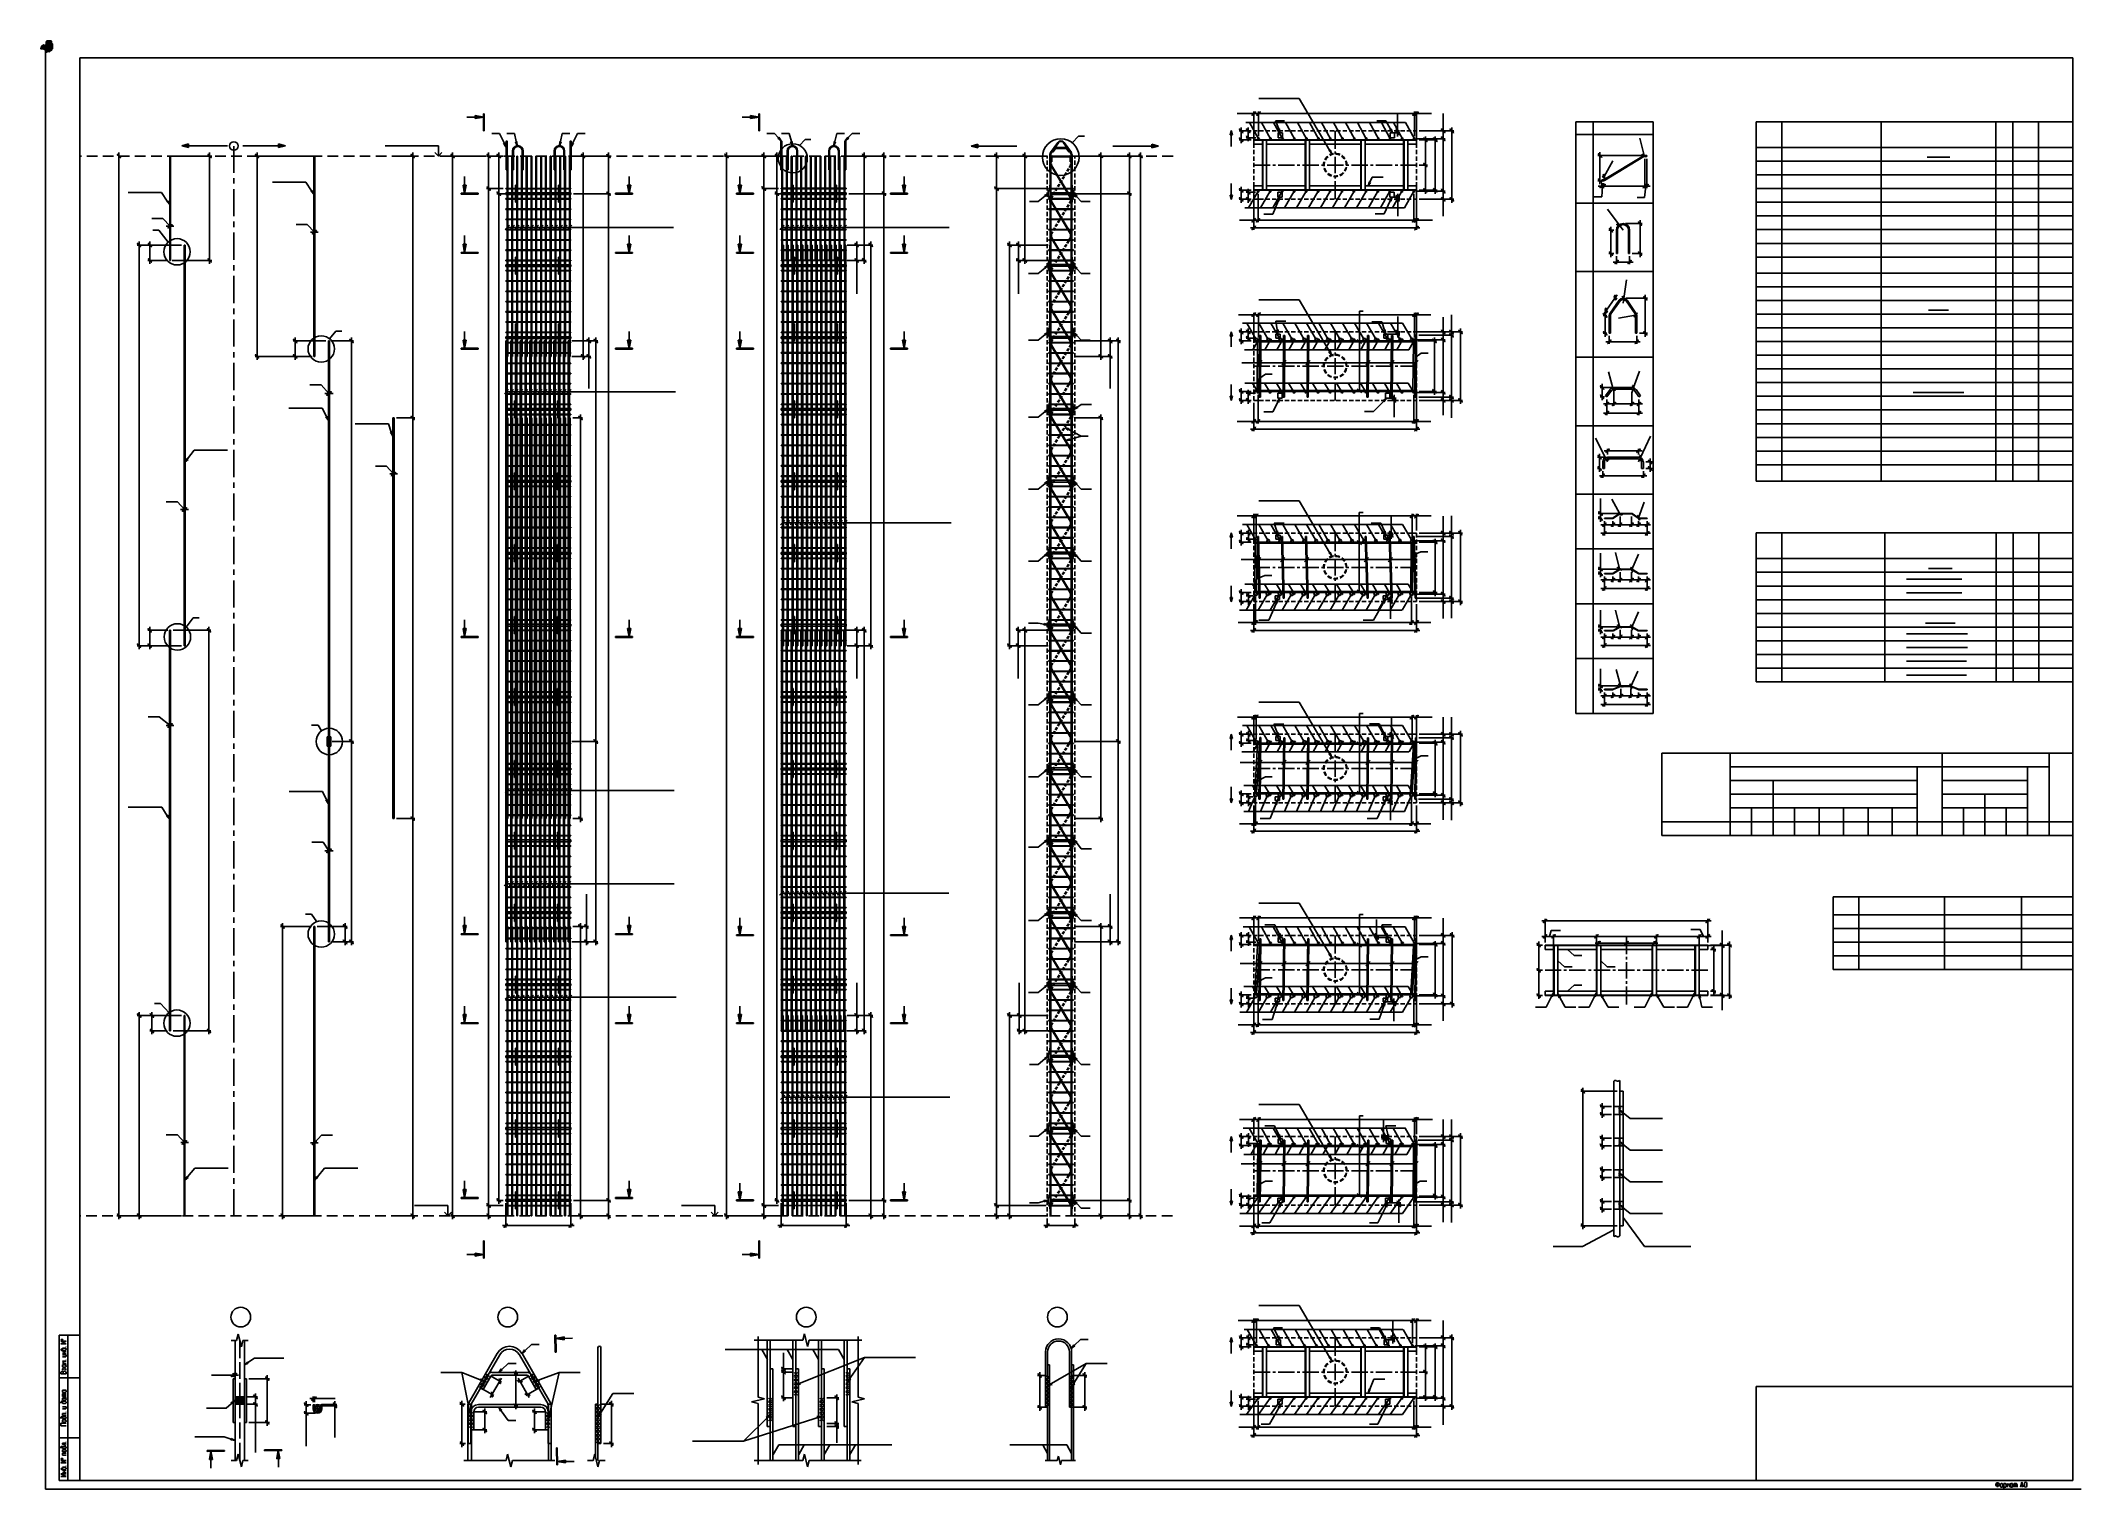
# Model space of a CAD drawing. Extents: x -1 to 315, y 0 to 224.
import ezdxf

# ---------------------------------------------------------------- set-up
doc = ezdxf.new("R2010")
doc.units = 0
doc.header["$MEASUREMENT"] = 0
doc.layers.add('UNDERLAY', color=8, linetype='Continuous')

msp = doc.modelspace()

# ---------------------------------------------------------------- linework, layer by layer
at = {"layer": 'UNDERLAY'}
for p, q in [((-0.73, 222.69), (-0.69, 222.72)), ((-0.71, 222.66), (-0.73, 222.69)), ((-0.73, 222.62), (-0.71, 222.65)), ((-0.72, 222.6), (-0.73, 222.62)), ((-0.69, 222.59), (-0.72, 222.6)), ((-0.71, 222.65), (-0.55, 222.7)), ((-0.55, 222.61), (-0.71, 222.66)), ((-0.69, 222.72), (-0.68, 222.72)), ((-0.68, 222.59), (-0.69, 222.59)), ((-0.68, 222.72), (-0.53, 222.67)), ((-0.53, 222.63), (-0.68, 222.59)), ((-0.66, 222.95), (-0.63, 222.98)), ((-0.63, 222.92), (-0.66, 222.95)), ((-0.66, 222.78), (-0.6, 222.93)), ((-0.66, 222.75), (-0.63, 222.93)), ((-0.66, 222.89), (-0.63, 222.92)), ((-0.66, 222.88), (-0.63, 222.92)), ((-0.66, 222.89), (-0.63, 222.92)), ((-0.66, 222.89), (-0.63, 222.92)), ((-0.66, 222.62), (-0.66, 222.89)), ((-0.66, 222.62), (-0.66, 222.89)), ((-0.66, 222.62), (-0.66, 222.89)), ((-0.66, 222.85), (-0.63, 222.88)), ((-0.66, 222.85), (-0.63, 222.88)), ((-0.63, 222.85), (-0.66, 222.88)), ((-0.66, 222.85), (-0.63, 222.88)), ((-0.66, 222.85), (-0.63, 222.88)), ((-0.66, 222.85), (-0.63, 222.88)), ((-0.66, 222.78), (-0.62, 222.88)), ((-0.66, 222.75), (-0.61, 222.87)), ((-0.66, 222.75), (-0.61, 222.87)), ((-0.66, 222.75), (-0.61, 222.87)), ((-0.66, 222.75), (-0.61, 222.87)), ((-0.66, 222.75), (-0.61, 222.87)), ((-0.66, 222.75), (-0.61, 222.87)), ((-0.66, 222.75), (-0.61, 222.87)), ((-0.66, 222.75), (-0.61, 222.87)), ((-0.66, 222.75), (-0.61, 222.87)), ((-0.66, 222.75), (-0.61, 222.87)), ((-0.66, 222.75), (-0.61, 222.87)), ((-0.66, 222.75), (-0.61, 222.87)), ((-0.66, 222.75), (-0.61, 222.87)), ((-0.66, 222.75), (-0.61, 222.87)), ((-0.66, 222.75), (-0.61, 222.87)), ((-0.63, 222.82), (-0.66, 222.85)), ((-0.66, 222.62), (-0.66, 222.85)), ((-0.66, 222.82), (-0.63, 222.85)), ((-0.66, 222.62), (-0.66, 222.85)), ((-0.66, 222.82), (-0.63, 222.85)), ((-0.66, 222.62), (-0.66, 222.85)), ((-0.66, 222.62), (-0.66, 222.85)), ((-0.66, 222.82), (-0.63, 222.85)), ((-0.66, 222.75), (-0.63, 222.83)), ((-0.66, 222.75), (-0.63, 222.83)), ((-0.66, 222.75), (-0.63, 222.83)), ((-0.66, 222.75), (-0.63, 222.83)), ((-0.66, 222.75), (-0.63, 222.83)), ((-0.65, 222.79), (-0.66, 222.82)), ((-0.66, 222.82), (-0.66, 222.82)), ((-0.65, 222.79), (-0.66, 222.82)), ((-0.66, 222.82), (-0.66, 222.82)), ((-0.65, 222.79), (-0.66, 222.82)), ((-0.66, 222.82), (-0.66, 222.82)), ((-0.66, 222.75), (-0.63, 222.78)), ((-0.66, 222.75), (-0.63, 222.78)), ((-0.66, 222.62), (-0.66, 222.78)), ((-0.66, 222.75), (-0.63, 222.78)), ((-0.66, 222.75), (-0.63, 222.78)), ((-0.66, 222.75), (-0.63, 222.78)), ((-0.66, 222.75), (-0.63, 222.78)), ((-0.66, 222.75), (-0.63, 222.78)), ((-0.66, 222.69), (-0.66, 222.78)), ((-0.65, 222.73), (-0.66, 222.75)), ((-0.63, 222.67), (-0.66, 222.75)), ((-0.64, 222.72), (-0.66, 222.75)), ((-0.63, 222.66), (-0.66, 222.75)), ((-0.66, 222.75), (-0.66, 222.75)), ((-0.61, 222.63), (-0.66, 222.75)), ((-0.66, 222.62), (-0.66, 222.75)), ((-0.61, 222.63), (-0.66, 222.75)), ((-0.61, 222.63), (-0.66, 222.75)), ((-0.63, 222.66), (-0.66, 222.75)), ((-0.66, 222.75), (-0.66, 222.75)), ((-0.61, 222.63), (-0.66, 222.75)), ((-0.63, 222.67), (-0.66, 222.75)), ((-0.64, 222.72), (-0.66, 222.75)), ((-0.61, 222.63), (-0.66, 222.75)), ((-0.65, 222.73), (-0.66, 222.75)), ((-0.66, 222.62), (-0.66, 222.75)), ((-0.61, 222.63), (-0.66, 222.75)), ((-0.63, 222.67), (-0.66, 222.75)), ((-0.61, 222.63), (-0.66, 222.75)), ((-0.64, 222.72), (-0.66, 222.75)), ((-0.63, 222.66), (-0.66, 222.75)), ((-0.66, 222.75), (-0.66, 222.75)), ((-0.61, 222.63), (-0.66, 222.75)), ((-0.64, 222.72), (-0.66, 222.75)), ((-0.63, 222.67), (-0.66, 222.75)), ((-0.61, 222.63), (-0.66, 222.75)), ((-0.65, 222.73), (-0.66, 222.75)), ((-0.66, 222.62), (-0.66, 222.75)), ((-0.61, 222.63), (-0.66, 222.75)), ((-0.63, 222.67), (-0.66, 222.75)), ((-0.63, 222.65), (-0.66, 222.69)), ((-0.66, 222.62), (-0.63, 222.65)), ((-0.66, 222.62), (-0.63, 222.65)), ((-0.66, 222.62), (-0.63, 222.65)), ((-0.63, 222.59), (-0.66, 222.62)), ((-0.63, 222.59), (-0.66, 222.62)), ((-0.63, 222.59), (-0.66, 222.62)), ((-0.66, 222.62), (-0.66, 222.62)), ((-0.63, 222.59), (-0.66, 222.62)), ((-0.63, 222.59), (-0.66, 222.62)), ((-0.63, 222.59), (-0.66, 222.62)), ((-0.63, 222.59), (-0.66, 222.62)), ((-0.63, 222.59), (-0.66, 222.62)), ((-0.63, 222.59), (-0.66, 222.62)), ((-0.63, 222.59), (-0.66, 222.62)), ((-0.63, 222.59), (-0.66, 222.62)), ((-0.63, 222.59), (-0.66, 222.62)), ((-0.63, 222.59), (-0.66, 222.62)), ((-0.63, 222.59), (-0.66, 222.62)), ((-0.56, 222.66), (-0.65, 222.79)), ((-0.56, 222.66), (-0.65, 222.79)), ((-0.56, 222.66), (-0.65, 222.79)), ((-0.52, 222.6), (-0.65, 222.73)), ((-0.52, 222.6), (-0.65, 222.73)), ((-0.52, 222.6), (-0.65, 222.73)), ((-0.64, 222.71), (-0.61, 222.94)), ((-0.64, 222.71), (-0.62, 222.88)), ((-0.18, 222.59), (-0.64, 222.72)), ((-0.18, 222.59), (-0.64, 222.72)), ((-0.18, 222.59), (-0.64, 222.72)), ((-0.18, 222.59), (-0.64, 222.72)), ((-0.61, 222.68), (-0.64, 222.71)), ((-0.61, 222.68), (-0.64, 222.71)), ((-0.63, 222.98), (-0.03, 222.98)), ((-0.63, 222.93), (-0.6, 222.95)), ((-0.63, 222.92), (-0.62, 222.92)), ((-0.63, 222.92), (-0.03, 222.92)), ((-0.4, 222.92), (-0.63, 222.92)), ((-0.63, 222.92), (-0.62, 222.92)), ((-0.63, 222.92), (-0.62, 222.92)), ((-0.63, 222.83), (-0.54, 222.89)), ((-0.63, 222.83), (-0.54, 222.89)), ((-0.63, 222.83), (-0.54, 222.89)), ((-0.63, 222.83), (-0.54, 222.89)), ((-0.63, 222.83), (-0.54, 222.89)), ((-0.63, 222.88), (-0.56, 222.88)), ((-0.63, 222.88), (-0.6, 222.85)), ((-0.63, 222.88), (-0.6, 222.85)), ((-0.63, 222.88), (-0.6, 222.85)), ((-0.63, 222.88), (-0.6, 222.85)), ((-0.63, 222.85), (-0.6, 222.83)), ((-0.46, 222.85), (-0.63, 222.85)), ((-0.63, 222.85), (-0.6, 222.83)), ((-0.63, 222.85), (-0.6, 222.83)), ((-0.56, 222.82), (-0.63, 222.82)), ((-0.63, 222.78), (-0.03, 222.78)), ((-0.63, 222.78), (-0.62, 222.78)), ((-0.63, 222.78), (-0.62, 222.78)), ((-0.63, 222.78), (-0.03, 222.78)), ((-0.63, 222.78), (-0.62, 222.78)), ((-0.63, 222.78), (-0.62, 222.78)), ((-0.63, 222.78), (-0.03, 222.78)), ((-0.6, 222.69), (-0.63, 222.65)), ((-0.54, 222.62), (-0.63, 222.67)), ((-0.54, 222.62), (-0.63, 222.67)), ((-0.54, 222.62), (-0.63, 222.67)), ((-0.54, 222.62), (-0.63, 222.67)), ((-0.54, 222.62), (-0.63, 222.67)), ((-0.54, 222.59), (-0.63, 222.66)), ((-0.54, 222.59), (-0.63, 222.66)), ((-0.54, 222.59), (-0.63, 222.66)), ((-0.63, 222.65), (-0.46, 222.65)), ((-0.63, 222.65), (-0.4, 222.65)), ((-0.63, 222.65), (-0.1, 222.65)), ((-0.6, 222.62), (-0.63, 222.59)), ((-0.6, 222.62), (-0.63, 222.59)), ((-0.6, 222.62), (-0.63, 222.59)), ((-0.36, 222.59), (-0.63, 222.59)), ((-0.03, 222.59), (-0.63, 222.59)), ((-0.56, 222.59), (-0.63, 222.59)), ((-0.03, 222.59), (-0.63, 222.59)), ((-0.03, 222.59), (-0.63, 222.59)), ((-0.1, 222.59), (-0.63, 222.59)), ((-0.36, 222.59), (-0.63, 222.59)), ((-0.56, 222.59), (-0.63, 222.59)), ((-0.36, 222.59), (-0.63, 222.59)), ((-0.36, 222.59), (-0.63, 222.59)), ((-0.56, 222.59), (-0.63, 222.59)), ((-0.62, 222.88), (-0.54, 223.01)), ((-0.62, 222.92), (-0.03, 222.79)), ((-0.62, 222.92), (-0.03, 222.79)), ((-0.62, 222.92), (-0.03, 222.79)), ((-0.62, 222.88), (-0.53, 222.92)), ((-0.62, 222.84), (-0.58, 222.87)), ((-0.61, 222.82), (-0.62, 222.84)), ((-0.62, 222.78), (-0.2, 222.66)), ((-0.62, 222.78), (-0.2, 222.66)), ((-0.62, 222.78), (-0.2, 222.66)), ((-0.62, 222.78), (-0.2, 222.66)), ((-0.61, 222.94), (-0.57, 222.97)), ((-0.61, 222.87), (-0.5, 222.92)), ((-0.61, 222.87), (-0.5, 222.92)), ((-0.61, 222.87), (-0.5, 222.92)), ((-0.61, 222.87), (-0.5, 222.92)), ((-0.61, 222.87), (-0.5, 222.92)), ((-0.61, 222.87), (-0.5, 222.92)), ((-0.61, 222.87), (-0.5, 222.92)), ((-0.61, 222.87), (-0.5, 222.92)), ((-0.61, 222.87), (-0.5, 222.92)), ((-0.61, 222.87), (-0.5, 222.92)), ((-0.61, 222.87), (-0.5, 222.92)), ((-0.61, 222.87), (-0.5, 222.92)), ((-0.61, 222.87), (-0.5, 222.92)), ((-0.61, 222.87), (-0.5, 222.92)), ((-0.61, 222.87), (-0.5, 222.92)), ((-0.5, 222.67), (-0.61, 222.82)), ((-0.02, 222.59), (-0.61, 222.68)), ((-0.35, 222.64), (-0.61, 222.68)), ((-0.5, 222.59), (-0.61, 222.63)), ((-0.5, 222.59), (-0.61, 222.63)), ((-0.5, 222.59), (-0.61, 222.63)), ((-0.5, 222.59), (-0.61, 222.63)), ((-0.5, 222.59), (-0.61, 222.63)), ((-0.5, 222.59), (-0.61, 222.63)), ((-0.5, 222.59), (-0.61, 222.63)), ((-0.5, 222.59), (-0.61, 222.63)), ((-0.5, 222.59), (-0.61, 222.63)), ((-0.5, 222.59), (-0.61, 222.63)), ((-0.6, 222.93), (-0.46, 222.98)), ((-0.6, 222.95), (-0.57, 222.94)), ((-0.57, 222.9), (-0.6, 222.75)), ((-0.56, 222.88), (-0.6, 222.78)), ((-0.6, 222.85), (-0.6, 222.65)), ((-0.6, 222.85), (-0.6, 222.65)), ((-0.04, 222.72), (-0.6, 222.85)), ((-0.6, 222.85), (-0.6, 222.65)), ((-0.6, 222.85), (-0.6, 222.65)), ((-0.04, 222.72), (-0.6, 222.85)), ((-0.6, 222.85), (-0.6, 222.65)), ((-0.6, 222.85), (-0.6, 222.65)), ((-0.6, 222.85), (-0.6, 222.65)), ((-0.04, 222.72), (-0.6, 222.85)), ((-0.49, 222.83), (-0.6, 222.75)), ((-0.6, 222.83), (-0.51, 222.71)), ((-0.49, 222.83), (-0.6, 222.75)), ((-0.6, 222.83), (-0.51, 222.71)), ((-0.49, 222.83), (-0.6, 222.75)), ((-0.49, 222.83), (-0.6, 222.75)), ((-0.6, 222.83), (-0.51, 222.71)), ((-0.49, 222.83), (-0.6, 222.75)), ((-0.58, 222.83), (-0.6, 222.78)), ((-0.57, 222.82), (-0.6, 222.75)), ((-0.57, 222.82), (-0.6, 222.75)), ((-0.57, 222.82), (-0.6, 222.75)), ((-0.57, 222.82), (-0.6, 222.75)), ((-0.57, 222.82), (-0.6, 222.75)), ((-0.57, 222.82), (-0.6, 222.75)), ((-0.57, 222.82), (-0.6, 222.75)), ((-0.57, 222.82), (-0.6, 222.75)), ((-0.57, 222.82), (-0.6, 222.75)), ((-0.57, 222.82), (-0.6, 222.75)), ((-0.57, 222.82), (-0.6, 222.75)), ((-0.57, 222.82), (-0.6, 222.75)), ((-0.57, 222.82), (-0.6, 222.75)), ((-0.57, 222.82), (-0.6, 222.75)), ((-0.57, 222.82), (-0.6, 222.75)), ((-0.6, 222.78), (-0.6, 222.65)), ((-0.6, 222.78), (-0.6, 222.69)), ((-0.6, 222.75), (-0.49, 222.67)), ((-0.6, 222.75), (-0.51, 222.65)), ((-0.6, 222.75), (-0.57, 222.68)), ((-0.6, 222.75), (-0.6, 222.62)), ((-0.6, 222.75), (-0.57, 222.68)), ((-0.6, 222.75), (-0.57, 222.68)), ((-0.6, 222.75), (-0.51, 222.65)), ((-0.6, 222.75), (-0.57, 222.68)), ((-0.6, 222.75), (-0.49, 222.67)), ((-0.6, 222.75), (-0.57, 222.68)), ((-0.6, 222.75), (-0.6, 222.62)), ((-0.6, 222.75), (-0.57, 222.68)), ((-0.6, 222.75), (-0.49, 222.67)), ((-0.6, 222.75), (-0.57, 222.68)), ((-0.6, 222.75), (-0.51, 222.65)), ((-0.6, 222.75), (-0.57, 222.68)), ((-0.6, 222.75), (-0.49, 222.67)), ((-0.6, 222.75), (-0.57, 222.68)), ((-0.6, 222.75), (-0.6, 222.62)), ((-0.6, 222.75), (-0.57, 222.68)), ((-0.6, 222.75), (-0.49, 222.67)), ((-0.6, 222.65), (-0.4, 222.65)), ((-0.6, 222.65), (-0.33, 222.65)), ((-0.6, 222.65), (-0.56, 222.65)), ((-0.6, 222.65), (-0.4, 222.65)), ((-0.6, 222.65), (-0.56, 222.65)), ((-0.6, 222.65), (-0.4, 222.65)), ((-0.6, 222.65), (-0.4, 222.65)), ((-0.6, 222.65), (-0.56, 222.65)), ((-0.59, 222.84), (-0.5, 223.09)), ((-0.59, 222.83), (-0.54, 222.99)), ((-0.59, 222.84), (-0.53, 222.99)), ((-0.57, 222.79), (-0.59, 222.84)), ((-0.57, 222.8), (-0.59, 222.84)), ((-0.57, 222.79), (-0.59, 222.83)), ((-0.58, 222.87), (0, 222.79)), ((-0.53, 222.85), (-0.58, 222.83)), ((-0.57, 222.97), (-0.54, 222.93)), ((-0.57, 222.94), (-0.56, 222.92)), ((-0.54, 222.93), (-0.57, 222.74)), ((-0.56, 222.92), (-0.57, 222.9)), ((-0.55, 222.87), (-0.57, 222.74)), ((-0.5, 222.85), (-0.57, 222.82)), ((-0.5, 222.85), (-0.57, 222.82)), ((-0.5, 222.85), (-0.57, 222.82)), ((-0.5, 222.85), (-0.57, 222.82)), ((-0.5, 222.85), (-0.57, 222.82)), ((-0.5, 222.85), (-0.57, 222.82)), ((-0.5, 222.85), (-0.57, 222.82)), ((-0.5, 222.85), (-0.57, 222.82)), ((-0.5, 222.85), (-0.57, 222.82)), ((-0.5, 222.85), (-0.57, 222.82)), ((-0.5, 222.85), (-0.57, 222.82)), ((-0.5, 222.85), (-0.57, 222.82)), ((-0.5, 222.85), (-0.57, 222.82)), ((-0.5, 222.85), (-0.57, 222.82)), ((-0.5, 222.85), (-0.57, 222.82)), ((-0.5, 222.78), (-0.57, 222.8)), ((-0.01, 222.59), (-0.57, 222.79)), ((-0.01, 222.59), (-0.57, 222.79)), ((-0.57, 222.74), (-0.31, 222.7)), ((-0.57, 222.74), (-0.37, 222.71)), ((-0.57, 222.68), (-0.5, 222.65)), ((-0.57, 222.68), (-0.5, 222.65)), ((-0.57, 222.68), (-0.5, 222.65)), ((-0.57, 222.68), (-0.5, 222.65)), ((-0.57, 222.68), (-0.5, 222.65)), ((-0.57, 222.68), (-0.5, 222.65)), ((-0.57, 222.68), (-0.5, 222.65)), ((-0.57, 222.68), (-0.5, 222.65)), ((-0.57, 222.68), (-0.5, 222.65)), ((-0.57, 222.68), (-0.5, 222.65)), ((-0.56, 222.9), (-0.44, 223.14)), ((-0.56, 222.92), (-0.5, 223.06)), ((-0.56, 222.89), (-0.48, 223.04)), ((-0.56, 222.88), (-0.5, 223.03)), ((-0.56, 222.88), (-0.5, 223.03)), ((-0.56, 222.88), (-0.56, 222.92)), ((-0.46, 222.92), (-0.56, 222.88)), ((-0.54, 222.85), (-0.56, 222.9)), ((-0.54, 222.85), (-0.56, 222.89)), ((-0.55, 222.84), (-0.56, 222.88)), ((-0.55, 222.84), (-0.56, 222.88)), ((-0.56, 222.78), (-0.56, 222.82)), ((-0.5, 222.64), (-0.56, 222.78)), ((-0.36, 222.59), (-0.56, 222.66)), ((-0.36, 222.59), (-0.56, 222.66)), ((-0.36, 222.59), (-0.56, 222.66)), ((-0.56, 222.65), (-0.53, 222.62)), ((-0.56, 222.65), (-0.53, 222.62)), ((-0.56, 222.65), (-0.53, 222.62)), ((-0.53, 222.62), (-0.56, 222.59)), ((-0.53, 222.62), (-0.56, 222.59)), ((-0.53, 222.62), (-0.56, 222.59)), ((-0.55, 222.96), (-0.49, 223.02)), ((-0.55, 222.96), (-0.51, 222.98)), ((-0.54, 222.93), (-0.55, 222.96)), ((-0.54, 222.87), (-0.55, 222.96)), ((-0.5, 222.96), (-0.55, 222.87)), ((0, 222.59), (-0.55, 222.84)), ((0, 222.59), (-0.55, 222.84)), ((-0.55, 222.72), (-0.47, 222.64)), ((-0.03, 222.72), (-0.55, 222.72)), ((-0.55, 222.7), (-0.33, 222.72)), ((-0.55, 222.72), (-0.47, 222.64)), ((-0.03, 222.72), (-0.55, 222.72)), ((-0.55, 222.72), (-0.47, 222.64)), ((-0.03, 222.72), (-0.55, 222.72)), ((-0.33, 222.59), (-0.55, 222.61)), ((-0.54, 222.99), (-0.43, 223.1)), ((-0.54, 223.01), (-0.39, 223.05)), ((-0.54, 222.96), (-0.49, 223.03)), ((-0.54, 222.88), (-0.54, 222.96)), ((-0.47, 222.76), (-0.54, 222.93)), ((-0.54, 222.89), (-0.33, 222.92)), ((-0.54, 222.89), (-0.33, 222.92)), ((-0.54, 222.89), (-0.33, 222.92)), ((-0.54, 222.89), (-0.33, 222.92)), ((-0.54, 222.89), (-0.33, 222.92)), ((-0.47, 222.79), (-0.54, 222.88)), ((-0.47, 222.79), (-0.54, 222.87)), ((0, 222.6), (-0.54, 222.85)), ((-0.48, 222.82), (-0.54, 222.85)), ((-0.33, 222.59), (-0.54, 222.62)), ((-0.33, 222.59), (-0.54, 222.62)), ((-0.33, 222.59), (-0.54, 222.62)), ((-0.33, 222.59), (-0.54, 222.62)), ((-0.33, 222.59), (-0.54, 222.62)), ((-0.53, 222.59), (-0.54, 222.59)), ((-0.53, 222.59), (-0.54, 222.59)), ((-0.53, 222.59), (-0.54, 222.59)), ((-0.53, 222.99), (-0.43, 223.11)), ((-0.53, 222.93), (-0.45, 223.07)), ((-0.53, 222.93), (-0.48, 222.95)), ((-0.52, 222.88), (-0.53, 222.93)), ((-0.51, 222.89), (-0.53, 222.93)), ((-0.53, 222.92), (-0.13, 222.92)), ((-0.53, 222.92), (-0.53, 222.92)), ((-0.46, 222.85), (-0.53, 222.85)), ((-0.53, 222.67), (-0.33, 222.65)), ((-0.33, 222.65), (-0.53, 222.63)), ((-0.5, 222.62), (-0.53, 222.59)), ((-0.5, 222.62), (-0.53, 222.59)), ((-0.5, 222.62), (-0.53, 222.59)), ((-0.45, 223.03), (-0.52, 222.85)), ((-0.52, 222.91), (-0.51, 223)), ((-0.47, 222.97), (-0.52, 222.84)), ((-0.45, 222.82), (-0.52, 222.91)), ((0, 222.59), (-0.52, 222.88)), ((-0.52, 222.85), (-0.48, 222.84)), ((-0.52, 222.84), (-0.27, 222.76)), ((-0.5, 222.59), (-0.52, 222.6)), ((-0.5, 222.59), (-0.52, 222.6)), ((-0.5, 222.59), (-0.52, 222.6)), ((-0.51, 223), (-0.45, 223.06)), ((-0.51, 223), (-0.45, 223.06)), ((-0.51, 223), (-0.47, 223.02)), ((-0.51, 223), (-0.47, 223.02)), ((-0.51, 222.93), (-0.5, 223.01)), ((-0.51, 222.97), (-0.51, 223)), ((-0.51, 222.92), (-0.51, 223)), ((-0.51, 222.97), (-0.51, 223)), ((-0.51, 222.98), (0.06, 222.78)), ((-0.44, 222.8), (-0.51, 222.97)), ((-0.47, 222.97), (-0.51, 222.85)), ((-0.44, 222.8), (-0.51, 222.97)), ((-0.44, 222.84), (-0.51, 222.93)), ((-0.45, 222.83), (-0.51, 222.92)), ((-0.05, 222.63), (-0.51, 222.89)), ((-0.51, 222.85), (-0.27, 222.76)), ((-0.51, 222.8), (-0.45, 222.71)), ((-0.01, 222.72), (-0.51, 222.8)), ((-0.51, 222.71), (-0.4, 222.65)), ((-0.51, 222.71), (-0.4, 222.65)), ((-0.51, 222.71), (-0.4, 222.65)), ((-0.51, 222.65), (-0.5, 222.62)), ((-0.51, 222.65), (-0.5, 222.62)), ((-0.51, 222.65), (-0.5, 222.62)), ((-0.5, 223.03), (-0.39, 223.14)), ((-0.5, 223.03), (-0.39, 223.14)), ((-0.5, 223.06), (-0.36, 223.12)), ((-0.5, 223.09), (-0.46, 223.11)), ((-0.5, 223.01), (-0.44, 223.07)), ((-0.46, 223.01), (-0.5, 222.92)), ((-0.4, 222.98), (-0.5, 222.96)), ((-0.5, 222.92), (-0.4, 222.89)), ((-0.5, 222.92), (-0.3, 222.92)), ((-0.5, 222.92), (-0.5, 222.88)), ((-0.5, 222.92), (-0.36, 222.85)), ((-0.5, 222.92), (-0.36, 222.85)), ((-0.5, 222.92), (-0.4, 222.89)), ((-0.5, 222.92), (-0.3, 222.92)), ((-0.5, 222.92), (-0.36, 222.85)), ((-0.5, 222.92), (-0.36, 222.85)), ((-0.5, 222.92), (-0.3, 222.92)), ((-0.5, 222.92), (-0.36, 222.85)), ((-0.5, 222.92), (-0.4, 222.89)), ((-0.5, 222.92), (-0.36, 222.85)), ((-0.5, 222.92), (-0.3, 222.92)), ((-0.5, 222.92), (-0.36, 222.85)), ((-0.5, 222.92), (-0.3, 222.92)), ((-0.5, 222.88), (-0.2, 222.88)), ((-0.44, 222.83), (-0.5, 222.85)), ((-0.33, 222.85), (-0.5, 222.85)), ((-0.43, 222.82), (-0.5, 222.85)), ((-0.43, 222.82), (-0.5, 222.85)), ((-0.44, 222.83), (-0.5, 222.85)), ((-0.33, 222.85), (-0.5, 222.85)), ((-0.43, 222.82), (-0.5, 222.85)), ((-0.43, 222.82), (-0.5, 222.85)), ((-0.33, 222.85), (-0.5, 222.85)), ((-0.43, 222.82), (-0.5, 222.85)), ((-0.44, 222.83), (-0.5, 222.85)), ((-0.43, 222.82), (-0.5, 222.85)), ((-0.33, 222.85), (-0.5, 222.85)), ((-0.43, 222.82), (-0.5, 222.85)), ((-0.33, 222.85), (-0.5, 222.85)), ((-0.2, 222.82), (-0.5, 222.82)), ((-0.5, 222.82), (-0.5, 222.78)), ((-0.46, 222.79), (-0.5, 222.78)), ((-0.5, 222.78), (-0.46, 222.69)), ((-0.5, 222.65), (-0.41, 222.71)), ((-0.5, 222.65), (-0.43, 222.68)), ((-0.5, 222.65), (-0.43, 222.68)), ((-0.5, 222.65), (-0.43, 222.68)), ((-0.5, 222.65), (-0.43, 222.68)), ((-0.48, 222.66), (-0.5, 222.67)), ((-0.5, 222.65), (-0.43, 222.65)), ((-0.36, 222.65), (-0.5, 222.59)), ((-0.5, 222.65), (-0.43, 222.65)), ((-0.36, 222.65), (-0.5, 222.59)), ((-0.5, 222.65), (-0.43, 222.65)), ((-0.36, 222.65), (-0.5, 222.59)), ((-0.36, 222.65), (-0.5, 222.59)), ((-0.5, 222.65), (-0.43, 222.65)), ((-0.5, 222.65), (-0.43, 222.65)), ((-0.36, 222.59), (-0.5, 222.64)), ((-0.46, 222.62), (-0.5, 222.59)), ((-0.46, 222.62), (-0.5, 222.59)), ((-0.46, 222.62), (-0.5, 222.59)), ((-0.41, 222.61), (-0.5, 222.59)), ((-0.43, 222.59), (-0.5, 222.59)), ((-0.43, 222.59), (-0.5, 222.59)), ((-0.43, 222.59), (-0.5, 222.59)), ((-0.43, 222.59), (-0.5, 222.59)), ((-0.43, 222.59), (-0.5, 222.59)), ((-0.49, 223.02), (-0.38, 223.05)), ((-0.49, 223.03), (-0.38, 223.05)), ((-0.43, 223), (-0.49, 222.89)), ((-0.44, 223), (-0.49, 222.88)), ((-0.49, 222.89), (-0.25, 222.78)), ((-0.49, 222.88), (-0.25, 222.78)), ((-0.33, 222.85), (-0.49, 222.83)), ((-0.33, 222.85), (-0.49, 222.83)), ((-0.33, 222.85), (-0.49, 222.83)), ((-0.33, 222.85), (-0.49, 222.83)), ((-0.33, 222.85), (-0.49, 222.83)), ((-0.49, 222.67), (-0.33, 222.65)), ((-0.49, 222.67), (-0.33, 222.65)), ((-0.49, 222.67), (-0.33, 222.65)), ((-0.49, 222.67), (-0.33, 222.65)), ((-0.49, 222.67), (-0.33, 222.65)), ((-0.48, 222.99), (-0.33, 223.2)), ((-0.48, 223.04), (-0.37, 223.14)), ((-0.48, 222.98), (-0.41, 223.09)), ((-0.4, 223.07), (-0.48, 222.9)), ((-0.48, 222.96), (-0.46, 223.05)), ((-0.48, 222.96), (-0.46, 223.05)), ((-0.42, 223.01), (-0.48, 222.9)), ((-0.47, 222.94), (-0.48, 222.99)), ((-0.35, 222.98), (-0.48, 222.94)), ((-0.48, 222.94), (-0.48, 222.98)), ((-0.35, 222.98), (-0.48, 222.94)), ((-0.42, 222.86), (-0.48, 222.96)), ((-0.44, 222.85), (-0.48, 222.96)), ((-0.48, 222.95), (-0.02, 222.69)), ((-0.48, 222.94), (-0.41, 222.82)), ((-0.43, 222.94), (-0.48, 222.94)), ((-0.48, 222.94), (-0.41, 222.83)), ((-0.48, 222.9), (-0.24, 222.78)), ((-0.48, 222.9), (-0.45, 222.88)), ((-0.48, 222.84), (-0.46, 222.79)), ((-0.43, 222.84), (-0.48, 222.82)), ((-0.44, 222.68), (-0.48, 222.66)), ((-0.4, 223.05), (-0.47, 222.97)), ((-0.47, 222.96), (-0.46, 223.05)), ((-0.41, 223.04), (-0.47, 222.97)), ((-0.47, 223.02), (0.08, 222.77)), ((-0.47, 223.02), (0.08, 222.77)), ((-0.42, 222.87), (-0.47, 222.96)), ((-0.42, 222.9), (-0.47, 222.94)), ((-0.29, 222.69), (-0.47, 222.79)), ((-0.29, 222.69), (-0.47, 222.79)), ((-0.45, 222.75), (-0.47, 222.76)), ((-0.47, 222.64), (-0.46, 222.62)), ((-0.47, 222.64), (-0.46, 222.62)), ((-0.47, 222.64), (-0.46, 222.62)), ((-0.46, 223.05), (-0.36, 223.13)), ((-0.46, 223.11), (-0.45, 223.11)), ((-0.46, 223.05), (-0.4, 223.1)), ((-0.46, 223.05), (-0.39, 223.1)), ((-0.46, 223.05), (-0.42, 223.06)), ((-0.46, 223.05), (-0.41, 223.06)), ((-0.36, 223.05), (-0.46, 223.01)), ((-0.46, 223.01), (-0.46, 223.05)), ((-0.46, 223.02), (-0.46, 223.05)), ((-0.46, 223.05), (-0.46, 223.05)), ((-0.39, 223.04), (-0.46, 222.93)), ((-0.41, 222.84), (-0.46, 223.02)), ((-0.46, 222.92), (-0.42, 223.01)), ((-0.12, 222.66), (-0.46, 223.01)), ((-0.46, 222.92), (-0.42, 223.01)), ((-0.46, 222.98), (-0.32, 222.93)), ((-0.46, 222.95), (-0.43, 222.98)), ((-0.46, 222.95), (-0.43, 222.98)), ((-0.46, 222.95), (-0.43, 222.98)), ((-0.43, 222.92), (-0.46, 222.95)), ((-0.44, 222.92), (-0.46, 222.95)), ((-0.43, 222.92), (-0.46, 222.95)), ((-0.46, 222.93), (-0.22, 222.8)), ((-0.46, 222.88), (-0.43, 222.92)), ((-0.37, 222.88), (-0.46, 222.92)), ((-0.46, 222.62), (-0.46, 222.92)), ((-0.46, 222.88), (-0.43, 222.92)), ((-0.46, 222.88), (-0.43, 222.92)), ((-0.46, 222.88), (-0.43, 222.92)), ((-0.46, 222.88), (-0.43, 222.92)), ((-0.46, 222.88), (-0.43, 222.92)), ((-0.46, 222.88), (-0.43, 222.92)), ((-0.46, 222.62), (-0.46, 222.92)), ((-0.46, 222.88), (-0.43, 222.92)), ((-0.45, 222.86), (-0.46, 222.88)), ((-0.46, 222.78), (-0.42, 222.88)), ((-0.45, 222.86), (-0.46, 222.88)), ((-0.46, 222.78), (-0.42, 222.88)), ((-0.46, 222.87), (-0.46, 222.88)), ((-0.46, 222.75), (-0.46, 222.88)), ((-0.43, 222.85), (-0.46, 222.88)), ((-0.43, 222.85), (-0.46, 222.88)), ((-0.46, 222.72), (-0.46, 222.88)), ((-0.46, 222.78), (-0.42, 222.88)), ((-0.46, 222.78), (-0.42, 222.88)), ((-0.43, 222.85), (-0.46, 222.88)), ((-0.46, 222.75), (-0.42, 222.87)), ((-0.36, 222.61), (-0.46, 222.87)), ((-0.46, 222.75), (-0.42, 222.87)), ((-0.46, 222.75), (-0.42, 222.85)), ((-0.46, 222.82), (-0.43, 222.85)), ((-0.46, 222.72), (-0.46, 222.85)), ((-0.46, 222.72), (-0.46, 222.85)), ((-0.46, 222.72), (-0.46, 222.82)), ((-0.46, 222.62), (-0.46, 222.78)), ((-0.46, 222.65), (-0.46, 222.78)), ((-0.46, 222.62), (-0.46, 222.78)), ((-0.46, 222.62), (-0.46, 222.78)), ((-0.41, 222.63), (-0.46, 222.75)), ((-0.46, 222.72), (-0.46, 222.75)), ((-0.44, 222.72), (-0.46, 222.75)), ((-0.46, 222.75), (-0.46, 222.75)), ((-0.41, 222.63), (-0.46, 222.75)), ((-0.44, 222.64), (-0.46, 222.72)), ((-0.42, 222.62), (-0.46, 222.72)), ((-0.4, 222.6), (-0.46, 222.72)), ((-0.42, 222.62), (-0.46, 222.72)), ((-0.42, 222.62), (-0.46, 222.72)), ((-0.46, 222.69), (-0.36, 222.65)), ((-0.46, 222.62), (-0.45, 222.65)), ((-0.46, 222.62), (-0.43, 222.65)), ((-0.46, 222.62), (-0.43, 222.65)), ((-0.46, 222.62), (-0.43, 222.65)), ((-0.46, 222.62), (-0.43, 222.65)), ((-0.46, 222.62), (-0.44, 222.65)), ((-0.46, 222.62), (-0.43, 222.65)), ((-0.46, 222.62), (-0.43, 222.65)), ((-0.43, 222.59), (-0.46, 222.62)), ((-0.43, 222.59), (-0.46, 222.62)), ((-0.43, 222.59), (-0.46, 222.62)), ((-0.46, 222.62), (-0.46, 222.62)), ((-0.43, 222.59), (-0.46, 222.62)), ((-0.43, 222.59), (-0.46, 222.62)), ((-0.43, 222.59), (-0.46, 222.62)), ((-0.43, 222.59), (-0.46, 222.62)), ((-0.43, 222.59), (-0.46, 222.62)), ((-0.43, 222.59), (-0.46, 222.62)), ((-0.43, 222.59), (-0.46, 222.62)), ((-0.43, 222.59), (-0.46, 222.62)), ((-0.46, 222.62), (-0.46, 222.62)), ((-0.43, 222.59), (-0.46, 222.62)), ((-0.43, 222.59), (-0.46, 222.62)), ((-0.45, 223.07), (-0.33, 223.17)), ((-0.45, 223.11), (0.06, 222.78)), ((-0.45, 223.06), (-0.34, 223.07)), ((-0.45, 223.06), (-0.34, 223.07)), ((0.03, 222.73), (-0.45, 223.03)), ((-0.32, 223), (-0.45, 222.98)), ((-0.32, 223), (-0.45, 222.97)), ((-0.45, 222.98), (-0.38, 222.86)), ((-0.45, 222.97), (-0.38, 222.85)), ((-0.45, 222.89), (-0.41, 222.79)), ((0.03, 222.72), (-0.45, 222.89)), ((-0.45, 222.88), (-0.43, 222.84)), ((-0.29, 222.75), (-0.45, 222.86)), ((-0.25, 222.65), (-0.45, 222.86)), ((-0.28, 222.72), (-0.45, 222.83)), ((-0.28, 222.71), (-0.45, 222.82)), ((-0.4, 222.77), (-0.45, 222.75)), ((-0.45, 222.65), (-0.29, 222.75)), ((-0.45, 222.71), (-0.44, 222.68)), ((-0.44, 223.14), (-0.4, 223.15)), ((-0.44, 223.07), (-0.33, 223.08)), ((-0.36, 223.07), (-0.44, 223)), ((-0.3, 223.01), (-0.44, 222.99)), ((-0.44, 222.99), (-0.37, 222.86)), ((-0.27, 222.78), (-0.44, 222.92)), ((-0.43, 222.84), (-0.44, 222.85)), ((-0.27, 222.72), (-0.44, 222.84)), ((-0.05, 222.59), (-0.44, 222.83)), ((-0.05, 222.59), (-0.44, 222.83)), ((-0.05, 222.59), (-0.44, 222.83)), ((-0.43, 222.78), (-0.44, 222.8)), ((-0.43, 222.78), (-0.44, 222.8)), ((-0.44, 222.65), (-0.27, 222.78)), ((-0.04, 222.59), (-0.44, 222.72)), ((-0.4, 222.59), (-0.44, 222.64)), ((-0.43, 223.1), (-0.28, 223.11)), ((-0.43, 223.11), (-0.28, 223.11)), ((-0.43, 223.01), (-0.41, 223.09)), ((-0.36, 223.08), (-0.43, 223)), ((-0.35, 223.05), (-0.43, 222.94)), ((-0.38, 222.91), (-0.43, 223.01)), ((-0.43, 222.98), (-0.03, 222.98)), ((-0.43, 222.98), (-0.03, 222.98)), ((-0.43, 222.98), (-0.03, 222.98)), ((-0.43, 222.92), (-0.41, 222.91)), ((-0.03, 222.92), (-0.43, 222.92)), ((-0.43, 222.92), (-0.41, 222.91)), ((-0.43, 222.92), (-0.4, 222.9)), ((-0.43, 222.92), (-0.03, 222.92)), ((-0.43, 222.92), (-0.03, 222.92)), ((-0.43, 222.92), (-0.43, 222.92)), ((-0.43, 222.92), (-0.03, 222.92)), ((-0.43, 222.92), (-0.1, 222.92)), ((-0.43, 222.92), (0.07, 222.92)), ((-0.03, 222.92), (-0.43, 222.92)), ((-0.43, 222.85), (-0.4, 222.82)), ((-0.38, 222.85), (-0.43, 222.84)), ((-0.07, 222.85), (-0.43, 222.85)), ((-0.26, 222.85), (-0.43, 222.85)), ((-0.07, 222.85), (-0.43, 222.85)), ((-0.4, 222.75), (-0.43, 222.82)), ((-0.4, 222.75), (-0.43, 222.82)), ((-0.4, 222.75), (-0.43, 222.82)), ((-0.4, 222.75), (-0.43, 222.82)), ((-0.4, 222.75), (-0.43, 222.82)), ((-0.4, 222.75), (-0.43, 222.82)), ((-0.4, 222.75), (-0.43, 222.82)), ((-0.38, 222.8), (-0.43, 222.78)), ((-0.38, 222.8), (-0.43, 222.78)), ((-0.43, 222.68), (-0.4, 222.75)), ((-0.43, 222.68), (-0.4, 222.75)), ((-0.43, 222.68), (-0.4, 222.75)), ((-0.43, 222.68), (-0.4, 222.75)), ((-0.43, 222.65), (-0.36, 222.68)), ((-0.43, 222.65), (-0.36, 222.68)), ((-0.43, 222.65), (-0.36, 222.68)), ((-0.43, 222.65), (-0.36, 222.68)), ((-0.43, 222.65), (-0.36, 222.68)), ((-0.43, 222.65), (-0.26, 222.65)), ((-0.43, 222.65), (-0.25, 222.65)), ((-0.43, 222.65), (-0.13, 222.65)), ((-0.43, 222.65), (-0.26, 222.65)), ((-0.43, 222.65), (-0.13, 222.65)), ((-0.43, 222.65), (-0.26, 222.65)), ((-0.31, 222.63), (-0.43, 222.59)), ((-0.31, 222.63), (-0.43, 222.59)), ((-0.31, 222.63), (-0.43, 222.59)), ((-0.31, 222.63), (-0.43, 222.59)), ((-0.31, 222.63), (-0.43, 222.59)), ((-0.41, 222.59), (-0.43, 222.59)), ((-0.03, 222.59), (-0.43, 222.59)), ((-0.03, 222.59), (-0.43, 222.59)), ((-0.03, 222.59), (-0.43, 222.59)), ((-0.03, 222.59), (-0.43, 222.59)), ((-0.13, 222.59), (-0.43, 222.59)), ((-0.03, 222.59), (-0.43, 222.59)), ((-0.03, 222.59), (-0.43, 222.59)), ((0.16, 222.59), (-0.43, 222.59)), ((-0.03, 222.59), (-0.43, 222.59)), ((-0.03, 222.59), (-0.43, 222.59)), ((-0.13, 222.59), (-0.43, 222.59)), ((-0.03, 222.59), (-0.43, 222.59)), ((-0.35, 223.08), (-0.42, 223.01)), ((-0.42, 223.06), (-0.41, 223.05)), ((-0.42, 223.01), (-0.33, 223.05)), ((-0.42, 223.01), (-0.33, 223.05)), ((-0.42, 222.93), (-0.38, 222.83)), ((0.05, 222.71), (-0.42, 222.93)), ((-0.42, 222.88), (-0.33, 222.92)), ((-0.42, 222.87), (-0.3, 222.92)), ((-0.42, 222.88), (-0.33, 222.92)), ((-0.42, 222.92), (-0.38, 222.83)), ((0.05, 222.71), (-0.42, 222.92)), ((-0.42, 222.87), (-0.3, 222.92)), ((-0.42, 222.88), (-0.33, 222.92)), ((-0.42, 222.88), (-0.33, 222.92)), ((-0.37, 222.91), (-0.42, 222.9)), ((-0.42, 222.85), (-0.33, 222.88)), ((-0.26, 222.74), (-0.42, 222.87)), ((-0.26, 222.74), (-0.42, 222.86)), ((-0.33, 222.59), (-0.42, 222.62)), ((-0.33, 222.59), (-0.42, 222.62)), ((-0.33, 222.59), (-0.42, 222.62)), ((-0.41, 223.09), (-0.3, 223.16)), ((-0.41, 223.09), (-0.34, 223.14)), ((-0.3, 223.13), (-0.41, 222.97)), ((-0.41, 223.06), (0.1, 222.77)), ((-0.31, 223.05), (-0.41, 223.04)), ((-0.41, 223.05), (-0.1, 222.74)), ((-0.27, 223.03), (-0.41, 223.01)), ((-0.41, 223.01), (-0.35, 222.89)), ((-0.41, 222.97), (-0.38, 222.95)), ((-0.41, 222.91), (-0.23, 222.79)), ((-0.41, 222.91), (-0.26, 222.76)), ((-0.41, 222.71), (-0.31, 222.89)), ((-0.4, 222.82), (-0.41, 222.84)), ((-0.41, 222.83), (-0.27, 222.76)), ((-0.41, 222.82), (-0.27, 222.76)), ((-0.41, 222.79), (-0.4, 222.77)), ((-0.23, 222.71), (-0.41, 222.59)), ((-0.35, 222.68), (-0.41, 222.61)), ((-0.3, 222.59), (-0.41, 222.63)), ((-0.3, 222.59), (-0.41, 222.63)), ((-0.4, 223.15), (-0.39, 223.15)), ((-0.4, 223.1), (-0.29, 223.1)), ((0.05, 222.72), (-0.4, 223.07)), ((-0.34, 223.06), (-0.4, 223.02)), ((-0.3, 223.05), (-0.4, 223.05)), ((-0.27, 223.03), (-0.4, 223.02)), ((-0.4, 223.02), (-0.38, 222.89)), ((-0.4, 223.02), (-0.35, 222.89)), ((-0.31, 222.93), (-0.4, 222.98)), ((-0.38, 222.96), (-0.4, 222.92)), ((-0.38, 222.96), (-0.4, 222.92)), ((-0.4, 222.92), (-0.4, 222.85)), ((-0.4, 222.65), (-0.4, 222.92)), ((-0.4, 222.92), (-0.4, 222.85)), ((-0.4, 222.9), (-0.33, 222.71)), ((-0.4, 222.89), (-0.07, 222.68)), ((-0.4, 222.89), (-0.07, 222.68)), ((-0.4, 222.89), (-0.07, 222.68)), ((-0.4, 222.75), (-0.35, 222.87)), ((-0.4, 222.75), (-0.35, 222.87)), ((-0.4, 222.75), (-0.35, 222.87)), ((-0.4, 222.75), (-0.35, 222.87)), ((-0.4, 222.75), (-0.35, 222.87)), ((-0.4, 222.75), (-0.35, 222.87)), ((-0.4, 222.75), (-0.35, 222.87)), ((-0.4, 222.85), (-0.03, 222.85)), ((-0.07, 222.85), (-0.4, 222.85)), ((-0.4, 222.85), (-0.4, 222.72)), ((-0.13, 222.85), (-0.4, 222.85)), ((-0.4, 222.85), (-0.4, 222.72)), ((-0.03, 222.85), (-0.4, 222.85)), ((-0.4, 222.85), (-0.4, 222.78)), ((-0.4, 222.85), (-0.4, 222.72)), ((-0.13, 222.85), (-0.4, 222.85)), ((-0.4, 222.85), (-0.03, 222.85)), ((-0.35, 222.84), (-0.4, 222.82)), ((-0.38, 222.83), (-0.4, 222.78)), ((-0.38, 222.83), (-0.4, 222.78)), ((-0.38, 222.83), (-0.4, 222.78)), ((-0.38, 222.83), (-0.4, 222.78)), ((-0.37, 222.82), (-0.4, 222.75)), ((-0.4, 222.82), (-0.4, 222.72)), ((-0.37, 222.82), (-0.4, 222.75)), ((-0.38, 222.8), (-0.4, 222.75)), ((-0.4, 222.78), (-0.4, 222.65)), ((-0.03, 222.78), (-0.4, 222.78)), ((-0.4, 222.78), (-0.4, 222.65)), ((-0.4, 222.78), (-0.4, 222.65)), ((-0.4, 222.75), (-0.36, 222.78)), ((-0.4, 222.78), (-0.02, 222.65)), ((-0.4, 222.78), (-0.4, 222.65)), ((-0.4, 222.78), (-0.4, 222.65)), ((-0.03, 222.78), (-0.4, 222.78)), ((-0.4, 222.78), (-0.4, 222.65)), ((-0.4, 222.69), (-0.4, 222.75)), ((-0.4, 222.65), (-0.4, 222.75)), ((-0.4, 222.75), (-0.37, 222.68)), ((-0.4, 222.75), (-0.4, 222.72)), ((-0.4, 222.75), (-0.4, 222.75)), ((-0.4, 222.65), (-0.4, 222.75)), ((-0.36, 222.72), (-0.4, 222.75)), ((-0.4, 222.65), (-0.4, 222.75)), ((-0.4, 222.65), (-0.4, 222.75)), ((-0.4, 222.75), (-0.4, 222.75)), ((-0.4, 222.69), (-0.4, 222.75)), ((-0.4, 222.65), (-0.4, 222.75)), ((-0.4, 222.75), (-0.4, 222.75)), ((-0.4, 222.65), (-0.4, 222.75)), ((-0.4, 222.75), (-0.4, 222.75)), ((-0.4, 222.69), (-0.4, 222.75)), ((-0.4, 222.65), (-0.4, 222.75)), ((-0.4, 222.75), (-0.37, 222.68)), ((-0.4, 222.72), (-0.38, 222.65)), ((-0.4, 222.72), (-0.38, 222.67)), ((-0.4, 222.72), (-0.38, 222.67)), ((-0.4, 222.72), (-0.38, 222.67)), ((-0.4, 222.72), (-0.38, 222.67)), ((-0.36, 222.65), (-0.4, 222.69)), ((-0.36, 222.65), (-0.4, 222.69)), ((-0.36, 222.65), (-0.4, 222.69)), ((-0.4, 222.65), (-0.03, 222.65)), ((-0.4, 222.65), (-0.03, 222.65)), ((-0.4, 222.65), (-0.03, 222.65)), ((-0.4, 222.65), (-0.03, 222.65)), ((-0.4, 222.65), (-0.07, 222.65)), ((-0.4, 222.65), (-0.03, 222.65)), ((-0.33, 222.59), (-0.4, 222.6)), ((-0.37, 222.59), (-0.4, 222.59)), ((-0.39, 223.15), (0.09, 222.77)), ((-0.39, 223.14), (-0.23, 223.13)), ((-0.39, 223.14), (-0.24, 223.13)), ((-0.31, 223.11), (-0.39, 223.04)), ((-0.39, 223.1), (-0.28, 223.11)), ((-0.39, 223.05), (-0.28, 223)), ((-0.38, 223.05), (-0.18, 223)), ((-0.38, 223.05), (-0.18, 223.01)), ((-0.33, 222.98), (-0.38, 222.96)), ((-0.33, 222.98), (-0.38, 222.96)), ((-0.38, 222.97), (-0.35, 222.86)), ((0.07, 222.71), (-0.38, 222.97)), ((-0.38, 222.95), (-0.37, 222.91)), ((-0.23, 222.77), (-0.38, 222.91)), ((-0.38, 222.89), (-0.38, 222.85)), ((-0.38, 222.86), (-0.25, 222.78)), ((-0.33, 222.85), (-0.38, 222.83)), ((-0.33, 222.85), (-0.38, 222.83)), ((-0.38, 222.85), (-0.25, 222.78)), ((-0.33, 222.85), (-0.38, 222.83)), ((-0.33, 222.85), (-0.38, 222.83)), ((-0.38, 222.83), (-0.38, 222.8)), ((-0.38, 222.83), (-0.38, 222.8)), ((-0.33, 222.82), (-0.38, 222.8)), ((-0.38, 222.67), (-0.33, 222.65)), ((-0.38, 222.67), (-0.33, 222.65)), ((-0.38, 222.67), (-0.33, 222.65)), ((-0.38, 222.67), (-0.33, 222.65)), ((-0.38, 222.65), (-0.36, 222.61)), ((-0.37, 223.14), (-0.22, 223.14)), ((-0.33, 222.78), (-0.37, 222.88)), ((-0.37, 222.86), (-0.24, 222.78)), ((-0.3, 222.85), (-0.37, 222.82)), ((-0.3, 222.85), (-0.37, 222.82)), ((-0.37, 222.71), (-0.36, 222.81)), ((-0.37, 222.68), (-0.3, 222.65)), ((-0.37, 222.68), (-0.3, 222.65)), ((-0.36, 222.61), (-0.37, 222.59)), ((-0.36, 223.13), (-0.23, 223.11)), ((-0.36, 223.12), (-0.33, 223.12)), ((-0.26, 223.07), (-0.36, 223.08)), ((-0.26, 223.07), (-0.36, 223.07)), ((-0.33, 223.05), (-0.36, 223.05)), ((-0.36, 222.88), (-0.33, 222.92)), ((-0.36, 222.85), (-0.23, 222.92)), ((-0.36, 222.85), (-0.23, 222.92)), ((-0.36, 222.85), (-0.23, 222.92)), ((-0.36, 222.85), (-0.28, 222.91)), ((-0.36, 222.85), (-0.28, 222.91)), ((-0.36, 222.85), (-0.28, 222.91)), ((-0.36, 222.85), (-0.28, 222.91)), ((-0.36, 222.81), (-0.29, 222.91)), ((-0.36, 222.62), (-0.36, 222.88)), ((-0.36, 222.78), (-0.26, 222.78)), ((-0.36, 222.68), (-0.33, 222.75)), ((-0.36, 222.68), (-0.33, 222.75)), ((-0.36, 222.68), (-0.33, 222.75)), ((-0.36, 222.68), (-0.33, 222.75)), ((-0.36, 222.68), (-0.33, 222.75)), ((-0.26, 222.72), (-0.36, 222.72)), ((-0.33, 222.69), (-0.36, 222.65)), ((-0.33, 222.69), (-0.36, 222.65)), ((-0.33, 222.69), (-0.36, 222.65)), ((-0.36, 222.65), (-0.33, 222.65)), ((-0.23, 222.59), (-0.36, 222.65)), ((-0.23, 222.59), (-0.36, 222.65)), ((-0.23, 222.59), (-0.36, 222.65)), ((-0.23, 222.59), (-0.36, 222.65)), ((-0.33, 222.59), (-0.36, 222.62)), ((-0.33, 222.62), (-0.36, 222.59)), ((-0.33, 222.62), (-0.36, 222.59)), ((-0.33, 222.62), (-0.36, 222.59)), ((-0.33, 222.62), (-0.36, 222.59)), ((-0.33, 222.59), (-0.36, 222.61)), ((-0.33, 222.59), (-0.36, 222.59)), ((-0.36, 222.59), (-0.36, 222.59)), ((-0.16, 222.59), (-0.36, 222.59)), ((-0.36, 222.59), (-0.36, 222.59)), ((-0.16, 222.59), (-0.36, 222.59)), ((-0.36, 222.59), (-0.36, 222.59)), ((-0.36, 222.59), (-0.36, 222.59)), ((-0.16, 222.59), (-0.36, 222.59)), ((-0.29, 223.09), (-0.35, 223.05)), ((-0.25, 223.08), (-0.35, 223.08)), ((-0.22, 223.06), (-0.35, 223.05)), ((-0.35, 223.05), (-0.31, 222.92)), ((-0.2, 222.94), (-0.35, 222.98)), ((-0.2, 222.94), (-0.35, 222.98)), ((-0.35, 222.87), (-0.23, 222.92)), ((-0.35, 222.87), (-0.23, 222.92)), ((-0.35, 222.87), (-0.23, 222.92)), ((-0.35, 222.87), (-0.23, 222.92)), ((-0.35, 222.87), (-0.23, 222.92)), ((-0.35, 222.87), (-0.23, 222.92)), ((-0.35, 222.87), (-0.23, 222.92)), ((-0.35, 222.89), (-0.22, 222.8)), ((-0.35, 222.89), (-0.22, 222.8)), ((-0.25, 222.86), (-0.35, 222.68)), ((-0.35, 222.86), (-0.35, 222.84)), ((-0.31, 222.66), (-0.35, 222.64)), ((-0.35, 222.64), (-0.35, 222.64)), ((-0.34, 223.14), (-0.23, 223.13)), ((-0.34, 223.07), (-0.14, 223.02)), ((-0.34, 223.07), (-0.14, 223.02)), ((-0.27, 223.05), (-0.34, 223.06)), ((-0.03, 222.92), (-0.34, 222.92)), ((-0.34, 222.92), (-0.16, 222.78)), ((-0.16, 222.78), (-0.34, 222.65)), ((-0.34, 222.65), (-0.03, 222.65)), ((-0.33, 223.2), (-0.29, 223.21)), ((-0.33, 223.17), (-0.18, 223.15)), ((-0.33, 223.12), (-0.19, 223.06)), ((-0.33, 223.08), (-0.13, 223.02)), ((-0.24, 223.01), (-0.33, 223.05)), ((-0.33, 223.05), (-0.03, 223.05)), ((-0.33, 223.05), (-0.03, 223.05)), ((-0.03, 222.98), (-0.33, 222.98)), ((-0.03, 222.98), (-0.33, 222.98)), ((-0.33, 222.92), (-0.13, 222.89)), ((-0.33, 222.92), (-0.33, 222.92)), ((-0.33, 222.92), (-0.3, 222.88)), ((-0.33, 222.92), (-0.03, 222.92)), ((-0.33, 222.92), (-0.03, 222.92)), ((-0.03, 222.92), (-0.33, 222.92)), ((-0.33, 222.92), (-0.33, 222.65)), ((-0.33, 222.92), (-0.13, 222.89)), ((-0.33, 222.92), (-0.33, 222.92)), ((-0.33, 222.92), (-0.13, 222.89)), ((-0.33, 222.92), (-0.33, 222.92)), ((-0.33, 222.92), (-0.13, 222.89)), ((-0.33, 222.92), (-0.33, 222.92)), ((-0.33, 222.92), (-0.13, 222.89)), ((-0.33, 222.92), (-0.33, 222.92)), ((-0.33, 222.92), (-0.03, 222.92)), ((-0.33, 222.92), (-0.13, 222.92)), ((-0.33, 222.71), (-0.26, 222.9)), ((-0.33, 222.85), (-0.3, 222.88)), ((-0.33, 222.88), (-0.23, 222.84)), ((-0.33, 222.85), (-0.3, 222.88)), ((-0.33, 222.85), (-0.3, 222.88)), ((-0.33, 222.85), (-0.3, 222.88)), ((-0.18, 222.83), (-0.33, 222.85)), ((-0.33, 222.85), (-0.33, 222.85)), ((-0.3, 222.82), (-0.33, 222.85)), ((-0.33, 222.75), (-0.33, 222.85)), ((-0.03, 222.85), (-0.33, 222.85)), ((-0.03, 222.85), (-0.33, 222.85)), ((-0.33, 222.75), (-0.33, 222.85)), ((-0.18, 222.83), (-0.33, 222.85)), ((-0.33, 222.85), (-0.33, 222.85)), ((-0.3, 222.82), (-0.33, 222.85)), ((-0.33, 222.75), (-0.33, 222.85)), ((-0.18, 222.83), (-0.33, 222.85)), ((-0.33, 222.85), (-0.33, 222.85)), ((-0.3, 222.82), (-0.33, 222.85)), ((-0.3, 222.82), (-0.33, 222.85)), ((-0.18, 222.83), (-0.33, 222.85)), ((-0.33, 222.85), (-0.33, 222.85)), ((-0.33, 222.75), (-0.33, 222.85)), ((-0.33, 222.75), (-0.33, 222.85)), ((-0.18, 222.83), (-0.33, 222.85)), ((-0.33, 222.85), (-0.33, 222.85)), ((-0.03, 222.85), (-0.33, 222.85)), ((-0.13, 222.85), (-0.33, 222.85)), ((-0.3, 222.82), (-0.33, 222.75)), ((-0.3, 222.82), (-0.33, 222.75)), ((-0.28, 222.8), (-0.33, 222.82)), ((-0.3, 222.82), (-0.33, 222.75)), ((-0.3, 222.82), (-0.33, 222.75)), ((-0.3, 222.82), (-0.33, 222.75)), ((-0.3, 222.82), (-0.33, 222.75)), ((-0.3, 222.82), (-0.33, 222.75)), ((-0.3, 222.82), (-0.33, 222.75)), ((-0.3, 222.82), (-0.33, 222.75)), ((-0.3, 222.82), (-0.33, 222.75)), ((-0.3, 222.82), (-0.33, 222.75)), ((-0.3, 222.82), (-0.33, 222.75)), ((-0.3, 222.82), (-0.33, 222.75)), ((-0.3, 222.82), (-0.33, 222.75)), ((-0.33, 222.65), (-0.33, 222.78)), ((-0.33, 222.75), (-0.33, 222.69)), ((-0.33, 222.75), (-0.33, 222.75)), ((-0.33, 222.75), (-0.33, 222.62)), ((-0.33, 222.75), (-0.3, 222.68)), ((-0.33, 222.75), (-0.33, 222.65)), ((-0.33, 222.75), (-0.33, 222.62)), ((-0.33, 222.75), (-0.33, 222.65)), ((-0.33, 222.75), (-0.3, 222.68)), ((-0.33, 222.75), (-0.33, 222.69)), ((-0.33, 222.75), (-0.33, 222.75)), ((-0.33, 222.75), (-0.33, 222.62)), ((-0.33, 222.75), (-0.3, 222.68)), ((-0.33, 222.75), (-0.33, 222.62)), ((-0.33, 222.75), (-0.3, 222.68)), ((-0.33, 222.75), (-0.33, 222.69)), ((-0.33, 222.75), (-0.33, 222.75)), ((-0.33, 222.75), (-0.33, 222.65)), ((-0.33, 222.72), (-0.12, 222.7)), ((-0.33, 222.65), (-0.24, 222.69)), ((-0.33, 222.65), (-0.18, 222.67)), ((-0.33, 222.65), (-0.13, 222.67)), ((-0.33, 222.65), (-0.18, 222.67)), ((-0.33, 222.65), (-0.18, 222.67)), ((-0.33, 222.65), (-0.18, 222.67)), ((-0.33, 222.65), (-0.18, 222.67)), ((-0.33, 222.65), (-0.33, 222.65)), ((-0.13, 222.63), (-0.33, 222.65)), ((-0.33, 222.65), (-0.33, 222.65)), ((-0.33, 222.65), (-0.13, 222.65)), ((-0.33, 222.65), (-0.33, 222.65)), ((-0.33, 222.65), (-0.16, 222.65)), ((-0.33, 222.65), (-0.13, 222.65)), ((-0.33, 222.65), (-0.03, 222.65)), ((-0.33, 222.65), (-0.16, 222.65)), ((-0.33, 222.65), (-0.16, 222.65)), ((-0.33, 222.65), (-0.13, 222.65)), ((-0.33, 222.65), (-0.13, 222.65)), ((-0.19, 222.64), (-0.33, 222.59)), ((-0.13, 222.62), (-0.33, 222.59)), ((-0.3, 222.62), (-0.33, 222.59)), ((-0.13, 222.62), (-0.33, 222.59)), ((-0.13, 222.62), (-0.33, 222.59)), ((-0.13, 222.62), (-0.33, 222.59)), ((-0.13, 222.62), (-0.33, 222.59)), ((-0.12, 222.61), (-0.33, 222.59)), ((-0.3, 222.61), (-0.33, 222.59)), ((-0.13, 222.59), (-0.33, 222.59)), ((-0.13, 222.59), (-0.33, 222.59)), ((-0.13, 222.59), (-0.33, 222.59)), ((-0.13, 222.59), (-0.33, 222.59)), ((-0.17, 222.96), (-0.32, 223)), ((-0.17, 222.96), (-0.32, 223)), ((-0.32, 222.93), (-0.26, 222.78)), ((-0.32, 222.87), (-0.3, 222.89)), ((-0.3, 222.84), (-0.32, 222.87)), ((-0.32, 222.73), (-0.3, 222.75)), ((-0.3, 222.71), (-0.32, 222.73)), ((-0.32, 222.59), (-0.3, 222.61)), ((-0.3, 222.57), (-0.32, 222.59)), ((-0.21, 223.09), (-0.31, 223.11)), ((-0.23, 222.98), (-0.31, 223.05)), ((-0.31, 222.89), (-0.25, 222.96)), ((-0.29, 222.83), (-0.31, 222.93)), ((-0.31, 222.92), (-0.2, 222.82)), ((-0.31, 222.7), (-0.29, 222.83)), ((-0.29, 222.8), (-0.31, 222.66)), ((-0.26, 222.75), (-0.31, 222.63)), ((-0.26, 222.75), (-0.31, 222.63)), ((-0.26, 222.75), (-0.31, 222.63)), ((-0.26, 222.75), (-0.31, 222.63)), ((-0.26, 222.75), (-0.31, 222.63)), ((-0.3, 223.16), (-0.18, 223.13)), ((0.08, 222.71), (-0.3, 223.13)), ((-0.22, 222.98), (-0.3, 223.05)), ((-0.16, 222.96), (-0.3, 223.01)), ((-0.3, 222.92), (-0.15, 222.88)), ((-0.3, 222.92), (-0.16, 222.92)), ((-0.3, 222.92), (-0.15, 222.88)), ((-0.3, 222.92), (-0.15, 222.88)), ((-0.3, 222.92), (-0.15, 222.88)), ((-0.3, 222.92), (-0.15, 222.88)), ((-0.3, 222.92), (-0.16, 222.92)), ((-0.3, 222.89), (-0.02, 222.89)), ((-0.3, 222.88), (-0.2, 222.88)), ((-0.3, 222.88), (-0.3, 222.62)), ((-0.3, 222.88), (-0.3, 222.88)), ((-0.3, 222.88), (-0.2, 222.88)), ((-0.3, 222.88), (-0.2, 222.88)), ((-0.3, 222.88), (-0.2, 222.88)), ((-0.2, 222.87), (-0.3, 222.61)), ((-0.23, 222.85), (-0.3, 222.82)), ((-0.23, 222.85), (-0.3, 222.82)), ((-0.16, 222.85), (-0.3, 222.85)), ((-0.23, 222.85), (-0.3, 222.82)), ((-0.23, 222.85), (-0.3, 222.82)), ((-0.23, 222.85), (-0.3, 222.82)), ((-0.23, 222.85), (-0.3, 222.82)), ((-0.23, 222.85), (-0.3, 222.82)), ((-0.23, 222.85), (-0.3, 222.82)), ((-0.23, 222.85), (-0.3, 222.82)), ((-0.23, 222.85), (-0.3, 222.82)), ((-0.23, 222.85), (-0.3, 222.82)), ((-0.23, 222.85), (-0.3, 222.82)), ((-0.23, 222.85), (-0.3, 222.82)), ((-0.23, 222.85), (-0.3, 222.82)), ((-0.16, 222.85), (-0.3, 222.85)), ((-0.05, 222.84), (-0.3, 222.84)), ((-0.2, 222.82), (-0.3, 222.82)), ((-0.2, 222.82), (-0.3, 222.82)), ((-0.2, 222.82), (-0.3, 222.82)), ((-0.2, 222.82), (-0.3, 222.82)), ((-0.3, 222.75), (-0.05, 222.75)), ((-0.05, 222.71), (-0.3, 222.71)), ((-0.3, 222.68), (-0.23, 222.65)), ((-0.3, 222.68), (-0.23, 222.65)), ((-0.3, 222.68), (-0.23, 222.65)), ((-0.3, 222.68), (-0.23, 222.65)), ((-0.3, 222.65), (-0.16, 222.65)), ((-0.3, 222.65), (-0.16, 222.65)), ((-0.3, 222.61), (-0.09, 222.61)), ((-0.16, 222.59), (-0.3, 222.59)), ((-0.16, 222.59), (-0.3, 222.59)), ((-0.09, 222.57), (-0.3, 222.57)), ((-0.29, 223.21), (-0.28, 223.21)), ((-0.29, 223.1), (-0.09, 223.03)), ((-0.21, 223.08), (-0.29, 223.09)), ((-0.29, 222.91), (-0.17, 222.95)), ((-0.26, 222.86), (-0.29, 222.8)), ((-0.09, 222.65), (-0.29, 222.69)), ((-0.09, 222.65), (-0.29, 222.69)), ((-0.28, 223.21), (0.13, 222.76)), ((-0.28, 223.11), (-0.19, 223.05)), ((-0.28, 223.11), (-0.18, 223.05)), ((-0.28, 223.11), (-0.09, 223.03)), ((-0.28, 223), (-0.23, 222.9)), ((-0.28, 222.91), (-0.16, 222.92)), ((-0.28, 222.91), (-0.16, 222.92)), ((-0.28, 222.91), (-0.16, 222.92)), ((-0.28, 222.91), (-0.16, 222.92)), ((-0.26, 222.75), (-0.28, 222.8)), ((-0.07, 222.66), (-0.28, 222.72)), ((-0.08, 222.66), (-0.28, 222.71)), ((-0.23, 223.01), (-0.27, 223.05)), ((-0.13, 222.97), (-0.27, 223.03)), ((-0.12, 222.97), (-0.27, 223.03)), ((-0.27, 222.79), (-0.13, 223.02)), ((-0.27, 222.76), (-0.22, 222.88)), ((-0.27, 222.76), (-0.22, 222.88)), ((-0.26, 222.74), (-0.27, 222.79)), ((-0.27, 222.76), (-0.12, 222.72)), ((-0.27, 222.76), (-0.12, 222.72)), ((-0.27, 222.74), (-0.26, 222.75)), ((-0.27, 222.73), (-0.27, 222.74)), ((-0.26, 222.7), (-0.27, 222.73)), ((-0.07, 222.66), (-0.27, 222.72)), ((-0.19, 223), (-0.26, 223.07)), ((-0.19, 223), (-0.26, 223.07)), ((-0.26, 222.9), (-0.23, 222.92)), ((-0.26, 222.88), (-0.23, 222.92)), ((-0.26, 222.76), (-0.05, 222.91)), ((-0.26, 222.78), (-0.26, 222.88)), ((-0.18, 222.88), (-0.26, 222.86)), ((-0.09, 222.73), (-0.26, 222.85)), ((-0.26, 222.85), (-0.26, 222.75)), ((-0.09, 222.73), (-0.26, 222.85)), ((-0.26, 222.85), (-0.26, 222.75)), ((-0.09, 222.73), (-0.26, 222.85)), ((-0.26, 222.85), (-0.26, 222.75)), ((-0.09, 222.73), (-0.26, 222.85)), ((-0.26, 222.85), (-0.26, 222.75)), ((-0.09, 222.73), (-0.26, 222.85)), ((-0.26, 222.85), (-0.26, 222.75)), ((-0.26, 222.65), (-0.26, 222.85)), ((-0.26, 222.72), (-0.23, 222.81)), ((-0.26, 222.72), (-0.23, 222.81)), ((-0.26, 222.78), (-0.26, 222.65)), ((-0.21, 222.75), (-0.26, 222.74)), ((-0.06, 222.66), (-0.26, 222.74)), ((-0.06, 222.66), (-0.26, 222.74)), ((-0.26, 222.65), (-0.26, 222.72)), ((-0.26, 222.62), (-0.26, 222.72)), ((-0.26, 222.65), (-0.26, 222.72)), ((-0.23, 222.69), (-0.26, 222.7)), ((-0.26, 222.65), (-0.03, 222.65)), ((-0.23, 222.59), (-0.26, 222.62)), ((-0.18, 223), (-0.25, 223.08)), ((-0.25, 222.96), (-0.16, 222.98)), ((-0.16, 222.92), (-0.25, 222.86)), ((-0.25, 222.78), (-0.19, 222.9)), ((-0.25, 222.78), (-0.19, 222.9)), ((-0.25, 222.78), (-0.1, 222.73)), ((-0.25, 222.78), (-0.1, 222.73)), ((-0.25, 222.74), (-0.22, 222.75)), ((-0.24, 222.71), (-0.25, 222.74)), ((-0.24, 223.13), (-0.14, 223.06)), ((-0.2, 222.92), (-0.24, 223.01)), ((-0.24, 222.78), (-0.19, 222.9)), ((-0.22, 222.82), (-0.24, 222.69)), ((-0.24, 222.69), (-0.2, 222.78)), ((-0.24, 222.78), (-0.09, 222.73)), ((-0.06, 222.61), (-0.24, 222.71)), ((-0.24, 222.69), (-0.01, 222.66)), ((-0.23, 223.13), (-0.14, 223.06)), ((-0.23, 223.13), (-0.04, 223.04)), ((-0.23, 223.11), (-0.17, 223.04)), ((-0.01, 222.61), (-0.23, 223.01)), ((-0.22, 222.88), (-0.23, 222.98)), ((-0.23, 222.9), (0.02, 222.98)), ((-0.23, 222.88), (-0.19, 222.94)), ((-0.23, 222.92), (-0.16, 222.92)), ((-0.23, 222.92), (-0.16, 222.92)), ((-0.23, 222.92), (-0.16, 222.92)), ((-0.23, 222.92), (-0.2, 222.88)), ((-0.23, 222.92), (-0.2, 222.88)), ((-0.23, 222.92), (-0.16, 222.92)), ((-0.23, 222.92), (-0.16, 222.92)), ((-0.23, 222.92), (-0.16, 222.92)), ((-0.23, 222.92), (-0.16, 222.92)), ((-0.23, 222.92), (-0.16, 222.92)), ((-0.23, 222.92), (-0.16, 222.92)), ((-0.23, 222.92), (-0.16, 222.92)), ((-0.23, 222.79), (-0.05, 222.91)), ((-0.23, 222.9), (-0.23, 222.9)), ((-0.23, 222.84), (-0.13, 222.88)), ((-0.22, 222.84), (-0.23, 222.88)), ((-0.16, 222.85), (-0.23, 222.85)), ((-0.16, 222.85), (-0.23, 222.85)), ((-0.16, 222.85), (-0.23, 222.85)), ((-0.23, 222.81), (-0.13, 222.85)), ((-0.16, 222.85), (-0.23, 222.85)), ((-0.16, 222.85), (-0.23, 222.85)), ((-0.16, 222.85), (-0.23, 222.85)), ((-0.16, 222.85), (-0.23, 222.85)), ((-0.16, 222.85), (-0.23, 222.85)), ((-0.16, 222.85), (-0.23, 222.85)), ((-0.16, 222.85), (-0.23, 222.85)), ((-0.16, 222.85), (-0.23, 222.85)), ((-0.16, 222.85), (-0.23, 222.85)), ((-0.16, 222.85), (-0.23, 222.85)), ((-0.16, 222.85), (-0.23, 222.85)), ((-0.23, 222.81), (-0.13, 222.85)), ((-0.05, 222.67), (-0.23, 222.77)), ((-0.05, 222.59), (-0.23, 222.71)), ((-0.21, 222.7), (-0.23, 222.69)), ((-0.23, 222.65), (-0.16, 222.65)), ((-0.23, 222.65), (-0.16, 222.65)), ((-0.23, 222.65), (-0.16, 222.65)), ((-0.23, 222.65), (-0.16, 222.65)), ((-0.2, 222.62), (-0.23, 222.59)), ((-0.16, 222.59), (-0.23, 222.59)), ((-0.16, 222.59), (-0.23, 222.59)), ((-0.16, 222.59), (-0.23, 222.59)), ((-0.16, 222.59), (-0.23, 222.59)), ((-0.22, 223.14), (-0.13, 223.06)), ((-0.08, 222.98), (-0.22, 223.06)), ((-0.22, 222.88), (-0.22, 222.98)), ((0.04, 222.92), (-0.22, 222.83)), ((-0.22, 222.8), (-0.16, 222.91)), ((-0.18, 222.85), (-0.22, 222.84)), ((-0.22, 222.83), (-0.22, 222.82)), ((-0.22, 222.8), (-0.08, 222.74)), ((-0.22, 222.8), (-0.08, 222.74)), ((-0.22, 222.75), (-0.04, 222.65)), ((-0.15, 223.01), (-0.21, 223.09)), ((-0.17, 223.01), (-0.21, 223.08)), ((-0.08, 222.98), (-0.21, 222.75)), ((-0.01, 222.86), (-0.21, 222.71)), ((-0.16, 222.86), (-0.21, 222.73)), ((-0.21, 222.73), (0.01, 222.66)), ((-0.2, 222.72), (-0.21, 222.7)), ((-0.21, 222.71), (-0.15, 222.65)), ((-0.2, 222.95), (-0.16, 222.98)), ((-0.2, 222.95), (-0.16, 222.98)), ((-0.2, 222.95), (-0.16, 222.98)), ((-0.2, 222.95), (-0.16, 222.98)), ((-0.2, 222.88), (-0.2, 222.95)), ((-0.2, 222.88), (-0.2, 222.95)), ((-0.2, 222.88), (-0.2, 222.95)), ((-0.2, 222.88), (-0.2, 222.95)), ((-0.06, 222.88), (-0.2, 222.94)), ((-0.2, 222.94), (-0.2, 222.94)), ((-0.06, 222.88), (-0.2, 222.94)), ((-0.2, 222.94), (-0.2, 222.94)), ((-0.2, 222.88), (-0.2, 222.92)), ((-0.2, 222.88), (-0.2, 222.87)), ((-0.2, 222.88), (-0.2, 222.78)), ((-0.16, 222.86), (-0.2, 222.74)), ((-0.03, 222.85), (-0.2, 222.85)), ((-0.2, 222.85), (-0.2, 222.65)), ((-0.2, 222.66), (-0.2, 222.82)), ((-0.2, 222.78), (-0.2, 222.82)), ((-0.2, 222.66), (-0.2, 222.82)), ((-0.2, 222.66), (-0.2, 222.82)), ((-0.2, 222.66), (-0.2, 222.82)), ((-0.2, 222.82), (-0.06, 222.75)), ((-0.18, 222.8), (-0.2, 222.76)), ((-0.2, 222.78), (-0.1, 222.78)), ((-0.18, 222.77), (-0.2, 222.72)), ((-0.18, 222.77), (-0.2, 222.72)), ((-0.2, 222.76), (-0.2, 222.72)), ((-0.2, 222.74), (0.01, 222.66)), ((-0.2, 222.72), (-0.2, 222.65)), ((-0.2, 222.72), (-0.2, 222.62)), ((-0.1, 222.72), (-0.2, 222.72)), ((-0.2, 222.72), (-0.2, 222.65)), ((-0.2, 222.65), (-0.07, 222.65)), ((-0.2, 222.65), (-0.03, 222.65)), ((-0.2, 222.65), (-0.07, 222.65)), ((-0.19, 223.06), (-0.13, 222.92)), ((-0.19, 223.05), (-0.15, 222.94)), ((-0.19, 222.94), (-0.17, 223.01)), ((-0.19, 222.9), (-0.19, 223)), ((-0.19, 222.9), (-0.18, 223)), ((-0.19, 222.9), (-0.19, 223)), ((-0.13, 222.87), (-0.19, 222.75)), ((-0.13, 222.87), (-0.19, 222.75)), ((-0.13, 222.78), (-0.19, 222.64)), ((-0.19, 222.75), (0.02, 222.65)), ((-0.19, 222.75), (0.02, 222.65)), ((-0.18, 223.15), (-0.09, 223.07)), ((-0.18, 223.13), (-0.11, 223)), ((-0.18, 223.05), (-0.15, 222.94)), ((-0.18, 223.01), (0, 222.91)), ((-0.18, 223.01), (-0.18, 223.01)), ((-0.18, 223), (0, 222.91)), ((-0.18, 223), (-0.18, 223)), ((-0.14, 222.9), (-0.18, 222.85)), ((-0.12, 222.87), (-0.18, 222.88)), ((-0.13, 222.87), (-0.18, 222.75)), ((-0.18, 222.86), (-0.15, 222.87)), ((-0.17, 222.83), (-0.18, 222.86)), ((-0.07, 222.75), (-0.18, 222.83)), ((-0.07, 222.75), (-0.18, 222.83)), ((-0.07, 222.75), (-0.18, 222.83)), ((-0.07, 222.75), (-0.18, 222.83)), ((-0.07, 222.75), (-0.18, 222.83)), ((-0.13, 222.82), (-0.18, 222.8)), ((-0.13, 222.78), (-0.18, 222.77)), ((-0.13, 222.78), (-0.18, 222.77)), ((-0.18, 222.67), (-0.07, 222.75)), ((-0.18, 222.67), (-0.07, 222.75)), ((-0.18, 222.67), (-0.07, 222.75)), ((-0.18, 222.67), (-0.07, 222.75)), ((-0.18, 222.75), (0.03, 222.65)), ((-0.18, 222.67), (-0.07, 222.75)), ((-0.16, 222.59), (-0.18, 222.59)), ((-0.16, 222.59), (-0.18, 222.59)), ((-0.16, 222.59), (-0.18, 222.59)), ((-0.16, 222.59), (-0.18, 222.59)), ((-0.17, 223.04), (0.02, 222.69)), ((-0.03, 222.88), (-0.17, 222.96)), ((-0.17, 222.96), (-0.17, 222.96)), ((-0.04, 222.88), (-0.17, 222.96)), ((-0.17, 222.96), (-0.17, 222.96)), ((-0.17, 222.95), (-0.11, 222.94)), ((-0.1, 222.88), (-0.17, 222.76)), ((-0.01, 222.86), (-0.17, 222.75)), ((0.05, 222.71), (-0.17, 222.83)), ((-0.17, 222.76), (0.04, 222.65)), ((-0.17, 222.75), (-0.01, 222.65)), ((-0.16, 222.91), (-0.15, 223.01)), ((-0.16, 222.98), (-0.13, 222.95)), ((-0.16, 222.98), (-0.05, 222.93)), ((-0.16, 222.98), (-0.16, 222.98)), ((-0.16, 222.98), (-0.13, 222.95)), ((-0.16, 222.98), (-0.13, 222.95)), ((-0.16, 222.98), (-0.13, 222.95)), ((-0.02, 222.88), (-0.16, 222.96)), ((-0.16, 222.96), (-0.16, 222.96)), ((-0.16, 222.88), (-0.13, 222.92)), ((-0.16, 222.92), (-0.05, 222.87)), ((-0.16, 222.92), (-0.05, 222.87)), ((-0.16, 222.92), (-0.05, 222.87)), ((-0.16, 222.92), (-0.05, 222.87)), ((-0.16, 222.92), (-0.05, 222.87)), ((-0.09, 222.89), (-0.16, 222.92)), ((-0.16, 222.92), (-0.05, 222.87)), ((-0.16, 222.92), (-0.05, 222.87)), ((-0.16, 222.92), (-0.05, 222.87)), ((-0.16, 222.92), (-0.05, 222.87)), ((-0.16, 222.92), (-0.05, 222.87)), ((-0.16, 222.92), (-0.05, 222.87)), ((-0.16, 222.92), (-0.05, 222.87)), ((-0.16, 222.92), (-0.05, 222.87)), ((-0.16, 222.92), (-0.05, 222.87)), ((-0.16, 222.92), (-0.05, 222.87)), ((-0.16, 222.92), (-0.05, 222.87)), ((0.12, 222.9), (-0.16, 222.87)), ((0.12, 222.9), (-0.16, 222.87)), ((-0.16, 222.62), (-0.16, 222.88)), ((-0.16, 222.87), (-0.16, 222.86)), ((-0.16, 222.87), (-0.16, 222.86)), ((-0.09, 222.82), (-0.16, 222.85)), ((-0.09, 222.82), (-0.16, 222.85)), ((-0.09, 222.82), (-0.16, 222.85)), ((-0.16, 222.85), (-0.16, 222.85)), ((-0.09, 222.82), (-0.16, 222.85)), ((-0.09, 222.82), (-0.16, 222.85)), ((-0.09, 222.82), (-0.16, 222.85)), ((-0.09, 222.82), (-0.16, 222.85)), ((-0.09, 222.82), (-0.16, 222.85)), ((-0.09, 222.82), (-0.16, 222.85)), ((-0.09, 222.82), (-0.16, 222.85)), ((-0.09, 222.82), (-0.16, 222.85)), ((-0.09, 222.82), (-0.16, 222.85)), ((-0.09, 222.82), (-0.16, 222.85)), ((-0.09, 222.82), (-0.16, 222.85)), ((-0.09, 222.82), (-0.16, 222.85)), ((-0.09, 222.82), (-0.16, 222.85)), ((-0.16, 222.85), (-0.16, 222.85)), ((-0.16, 222.65), (-0.09, 222.68)), ((-0.16, 222.65), (-0.09, 222.68)), ((-0.16, 222.65), (-0.09, 222.68)), ((-0.16, 222.65), (-0.09, 222.68)), ((-0.16, 222.65), (-0.09, 222.68)), ((-0.16, 222.65), (-0.09, 222.68)), ((-0.16, 222.65), (-0.09, 222.68)), ((-0.16, 222.65), (-0.09, 222.68)), ((-0.16, 222.65), (-0.09, 222.68)), ((-0.05, 222.63), (-0.16, 222.59)), ((-0.05, 222.63), (-0.16, 222.59)), ((-0.05, 222.63), (-0.16, 222.59)), ((-0.05, 222.63), (-0.16, 222.59)), ((-0.05, 222.63), (-0.16, 222.59)), ((-0.05, 222.63), (-0.16, 222.59)), ((-0.05, 222.63), (-0.16, 222.59)), ((-0.05, 222.63), (-0.16, 222.59)), ((-0.05, 222.63), (-0.16, 222.59)), ((-0.13, 222.62), (-0.16, 222.59)), ((-0.13, 222.59), (-0.16, 222.62)), ((-0.13, 222.62), (-0.16, 222.59)), ((-0.13, 222.62), (-0.16, 222.59)), ((-0.13, 222.62), (-0.16, 222.59)), ((-0.16, 222.59), (-0.16, 222.59)), ((-0.16, 222.59), (-0.16, 222.59)), ((-0.16, 222.59), (-0.16, 222.59)), ((-0.16, 222.59), (-0.16, 222.59)), ((-0.16, 222.59), (-0.16, 222.59)), ((-0.16, 222.59), (-0.16, 222.59)), ((-0.15, 222.94), (0.11, 222.97)), ((-0.15, 222.94), (0.11, 222.97)), ((-0.15, 222.94), (-0.15, 222.94)), ((-0.15, 222.94), (-0.15, 222.94)), ((-0.15, 222.88), (-0.03, 222.76)), ((-0.15, 222.88), (-0.03, 222.76)), ((-0.15, 222.88), (-0.03, 222.76)), ((-0.15, 222.88), (-0.03, 222.76)), ((-0.15, 222.88), (-0.03, 222.76)), ((-0.15, 222.87), (0.07, 222.75)), ((-0.15, 222.65), (-0.03, 222.65)), ((-0.14, 223.06), (-0.11, 222.95)), ((-0.14, 223.06), (-0.12, 222.95)), ((-0.14, 223.02), (0.04, 222.91)), ((-0.14, 223.02), (-0.14, 223.02)), ((-0.14, 223.02), (0.03, 222.91)), ((-0.14, 223.02), (-0.14, 223.02)), ((-0.07, 222.94), (-0.14, 222.9)), ((-0.14, 222.9), (-0.14, 222.9)), ((-0.13, 223.06), (-0.11, 222.95)), ((-0.13, 223.02), (-0.09, 223.03)), ((-0.13, 223.02), (0.04, 222.91)), ((-0.13, 223.02), (-0.13, 223.02)), ((-0.13, 222.97), (-0.08, 222.98)), ((-0.11, 222.93), (-0.13, 222.97)), ((0, 222.88), (-0.13, 222.97)), ((-0.13, 222.97), (-0.13, 222.97)), ((-0.13, 222.95), (-0.13, 222.88)), ((-0.13, 222.95), (-0.13, 222.88)), ((-0.13, 222.95), (-0.13, 222.88)), ((-0.13, 222.95), (-0.13, 222.88)), ((-0.13, 222.92), (-0.1, 222.88)), ((-0.13, 222.92), (-0.13, 222.88)), ((-0.13, 222.92), (-0.04, 222.88)), ((-0.13, 222.92), (-0.04, 222.88)), ((-0.13, 222.89), (-0.03, 222.83)), ((-0.13, 222.89), (-0.03, 222.83)), ((-0.13, 222.89), (-0.03, 222.83)), ((-0.13, 222.89), (-0.03, 222.83)), ((0.15, 222.89), (-0.13, 222.88)), ((-0.12, 222.89), (-0.13, 222.87)), ((0.14, 222.89), (-0.13, 222.88)), ((-0.13, 222.89), (-0.03, 222.83)), ((-0.13, 222.88), (-0.03, 222.88)), ((-0.13, 222.88), (-0.03, 222.88)), ((-0.13, 222.88), (-0.04, 222.85)), ((-0.13, 222.88), (-0.03, 222.88)), ((-0.13, 222.88), (-0.03, 222.88)), ((-0.13, 222.88), (-0.03, 222.88)), ((-0.13, 222.88), (-0.13, 222.87)), ((-0.13, 222.88), (-0.13, 222.87)), ((-0.13, 222.85), (-0.04, 222.81)), ((-0.13, 222.85), (-0.13, 222.85)), ((-0.08, 222.83), (-0.13, 222.85)), ((-0.13, 222.85), (-0.13, 222.85)), ((-0.08, 222.83), (-0.13, 222.85)), ((-0.08, 222.83), (-0.13, 222.85)), ((-0.13, 222.85), (-0.04, 222.81)), ((-0.13, 222.85), (-0.13, 222.85)), ((-0.03, 222.82), (-0.13, 222.82)), ((-0.13, 222.82), (-0.13, 222.62)), ((-0.03, 222.82), (-0.13, 222.82)), ((-0.13, 222.82), (-0.13, 222.78)), ((-0.08, 222.8), (-0.13, 222.82)), ((-0.13, 222.82), (-0.13, 222.82)), ((-0.03, 222.82), (-0.13, 222.82)), ((-0.13, 222.82), (-0.13, 222.62)), ((-0.03, 222.82), (-0.13, 222.82)), ((-0.13, 222.82), (-0.13, 222.62)), ((-0.03, 222.82), (-0.13, 222.82)), ((-0.13, 222.82), (-0.13, 222.62)), ((-0.08, 222.77), (-0.13, 222.78)), ((-0.13, 222.78), (-0.13, 222.78)), ((-0.08, 222.77), (-0.13, 222.78)), ((-0.13, 222.78), (-0.13, 222.78)), ((-0.13, 222.64), (-0.08, 222.73)), ((-0.13, 222.67), (0.02, 222.72)), ((-0.03, 222.67), (-0.13, 222.62)), ((-0.13, 222.65), (-0.08, 222.67)), ((-0.13, 222.65), (-0.08, 222.67)), ((-0.03, 222.67), (-0.13, 222.62)), ((-0.03, 222.67), (-0.13, 222.62)), ((-0.03, 222.67), (-0.13, 222.62)), ((-0.03, 222.67), (-0.13, 222.62)), ((-0.13, 222.65), (-0.08, 222.67)), ((-0.13, 222.65), (-0.08, 222.67)), ((-0.13, 222.65), (-0.08, 222.67)), ((-0.13, 222.65), (-0.08, 222.67)), ((-0.13, 222.62), (-0.13, 222.64)), ((0.02, 222.59), (-0.13, 222.63)), ((-0.1, 222.62), (-0.13, 222.59)), ((-0.04, 222.62), (-0.13, 222.59)), ((-0.04, 222.62), (-0.13, 222.59)), ((-0.12, 222.6), (-0.13, 222.62)), ((-0.04, 222.62), (-0.13, 222.59)), ((-0.04, 222.62), (-0.13, 222.59)), ((-0.04, 222.62), (-0.13, 222.59)), ((-0.04, 222.62), (-0.13, 222.59)), ((0, 222.88), (-0.12, 222.97)), ((-0.12, 222.97), (-0.12, 222.97)), ((-0.12, 222.95), (0.14, 222.96)), ((-0.12, 222.95), (-0.12, 222.95)), ((0.15, 222.89), (-0.12, 222.89)), ((-0.05, 222.83), (-0.12, 222.87)), ((-0.12, 222.72), (0.02, 222.76)), ((-0.12, 222.72), (0.02, 222.76)), ((-0.12, 222.7), (0.05, 222.65)), ((0.05, 222.66), (-0.12, 222.61)), ((-0.11, 222.66), (-0.12, 222.66)), ((-0.1, 222.59), (-0.12, 222.6)), ((-0.11, 223), (0.04, 222.98)), ((-0.11, 222.98), (-0.08, 222.99)), ((-0.1, 222.95), (-0.11, 222.98)), ((-0.11, 222.95), (0.14, 222.96)), ((-0.11, 222.95), (0.15, 222.96)), ((-0.11, 222.95), (-0.11, 222.95)), ((-0.11, 222.95), (-0.11, 222.95)), ((-0.11, 222.94), (0, 222.87)), ((-0.03, 222.88), (-0.11, 222.93)), ((-0.07, 222.67), (-0.11, 222.66)), ((-0.11, 222.66), (-0.11, 222.66)), ((0.12, 222.83), (-0.1, 222.95)), ((-0.1, 222.92), (-0.07, 222.95)), ((-0.1, 222.88), (-0.07, 222.92)), ((0.18, 222.88), (-0.1, 222.89)), ((-0.1, 222.89), (-0.1, 222.88)), ((-0.1, 222.88), (-0.1, 222.62)), ((-0.1, 222.88), (-0.1, 222.88)), ((-0.1, 222.62), (-0.1, 222.88)), ((-0.1, 222.74), (-0.03, 222.88)), ((-0.1, 222.78), (-0.07, 222.75)), ((-0.1, 222.73), (0.04, 222.76)), ((-0.1, 222.73), (0.04, 222.76)), ((-0.07, 222.75), (-0.1, 222.72)), ((-0.1, 222.65), (-0.07, 222.69)), ((-0.1, 222.61), (-0.08, 222.65)), ((-0.1, 222.62), (-0.07, 222.65)), ((-0.1, 222.62), (-0.07, 222.65)), ((-0.07, 222.59), (-0.1, 222.62)), ((-0.07, 222.59), (-0.1, 222.62)), ((-0.07, 222.59), (-0.1, 222.62)), ((-0.09, 222.59), (-0.1, 222.61)), ((-0.03, 222.61), (-0.1, 222.59)), ((-0.07, 222.6), (-0.1, 222.59)), ((-0.1, 222.36), (-0.07, 222.39)), ((-0.07, 222.32), (-0.1, 222.36)), ((-0.09, 223.07), (-0.08, 222.96)), ((-0.09, 223.03), (0.07, 222.9)), ((-0.09, 223.03), (-0.09, 223.03)), ((-0.09, 223.03), (-0.08, 222.98)), ((-0.09, 223.03), (0.07, 222.9)), ((-0.09, 223.03), (-0.09, 223.03)), ((-0.09, 222.69), (0.04, 222.92)), ((-0.07, 222.82), (-0.09, 222.89)), ((-0.07, 222.75), (-0.09, 222.82)), ((-0.07, 222.75), (-0.09, 222.82)), ((-0.07, 222.75), (-0.09, 222.82)), ((-0.07, 222.75), (-0.09, 222.82)), ((-0.07, 222.75), (-0.09, 222.82)), ((-0.07, 222.75), (-0.09, 222.82)), ((-0.07, 222.75), (-0.09, 222.82)), ((-0.07, 222.75), (-0.09, 222.82)), ((-0.07, 222.75), (-0.09, 222.82)), ((-0.07, 222.75), (-0.09, 222.82)), ((-0.07, 222.75), (-0.09, 222.82)), ((-0.07, 222.75), (-0.09, 222.82)), ((-0.07, 222.75), (-0.09, 222.82)), ((-0.07, 222.75), (-0.09, 222.82)), ((-0.07, 222.75), (-0.09, 222.82)), ((-0.07, 222.75), (-0.09, 222.82)), ((-0.09, 222.73), (0.04, 222.76)), ((-0.09, 222.68), (-0.07, 222.75)), ((-0.09, 222.68), (-0.07, 222.75)), ((-0.09, 222.68), (-0.07, 222.75)), ((-0.09, 222.68), (-0.07, 222.75)), ((-0.09, 222.68), (-0.07, 222.75)), ((-0.09, 222.68), (-0.07, 222.75)), ((-0.09, 222.68), (-0.07, 222.75)), ((-0.09, 222.68), (-0.07, 222.75)), ((-0.09, 222.68), (-0.07, 222.75)), ((-0.06, 222.67), (-0.09, 222.73)), ((-0.06, 222.67), (-0.09, 222.73)), ((-0.06, 222.67), (-0.09, 222.73)), ((-0.06, 222.67), (-0.09, 222.73)), ((-0.06, 222.67), (-0.09, 222.73)), ((-0.08, 222.64), (-0.09, 222.69)), ((0.02, 222.67), (-0.09, 222.65)), ((0.02, 222.67), (-0.09, 222.65)), ((-0.09, 222.61), (-0.06, 222.63)), ((-0.06, 222.59), (-0.09, 222.59)), ((-0.03, 222.59), (-0.09, 222.57)), ((-0.08, 222.99), (0.16, 222.85)), ((0.04, 222.88), (-0.08, 222.98)), ((-0.08, 222.98), (-0.08, 222.98)), ((-0.08, 222.98), (0, 222.93)), ((-0.08, 222.98), (-0.08, 222.98)), ((-0.08, 222.96), (0.18, 222.94)), ((-0.08, 222.96), (-0.08, 222.96)), ((-0.07, 222.78), (-0.08, 222.83)), ((-0.07, 222.78), (-0.08, 222.83)), ((-0.07, 222.78), (-0.08, 222.83)), ((-0.08, 222.73), (-0.07, 222.82)), ((-0.07, 222.75), (-0.08, 222.8)), ((-0.07, 222.72), (-0.08, 222.77)), ((-0.07, 222.72), (-0.08, 222.77)), ((-0.08, 222.74), (0.06, 222.76)), ((-0.08, 222.74), (0.06, 222.75)), ((-0.08, 222.65), (-0.07, 222.72)), ((-0.08, 222.67), (-0.07, 222.72)), ((-0.08, 222.67), (-0.07, 222.72)), ((-0.08, 222.67), (-0.07, 222.72)), ((-0.08, 222.67), (-0.07, 222.72)), ((-0.08, 222.67), (-0.07, 222.72)), ((-0.08, 222.67), (-0.07, 222.72)), ((0.03, 222.67), (-0.08, 222.66)), ((-0.04, 222.66), (-0.08, 222.64)), ((-0.07, 222.95), (-0.03, 222.98)), ((0, 222.92), (-0.07, 222.94)), ((-0.07, 222.88), (-0.03, 222.92)), ((-0.07, 222.92), (-0.03, 222.88)), ((-0.07, 222.88), (-0.03, 222.92)), ((-0.07, 222.88), (-0.03, 222.92)), ((-0.07, 222.68), (-0.07, 222.88)), ((-0.07, 222.68), (-0.07, 222.88)), ((-0.07, 222.68), (-0.07, 222.88)), ((-0.07, 222.82), (-0.03, 222.85)), ((-0.07, 222.72), (-0.07, 222.85)), ((-0.07, 222.72), (-0.07, 222.85)), ((-0.07, 222.72), (-0.07, 222.85)), ((0.03, 222.84), (-0.07, 222.67)), ((-0.07, 222.72), (-0.07, 222.82)), ((0, 222.82), (-0.07, 222.6)), ((-0.07, 222.72), (-0.07, 222.78)), ((-0.07, 222.72), (-0.07, 222.78)), ((-0.07, 222.65), (-0.07, 222.78)), ((-0.07, 222.62), (-0.07, 222.75)), ((-0.07, 222.62), (-0.07, 222.75)), ((-0.07, 222.72), (-0.07, 222.75)), ((-0.07, 222.75), (-0.07, 222.75)), ((-0.07, 222.62), (-0.07, 222.75)), ((-0.07, 222.75), (-0.07, 222.75)), ((-0.07, 222.62), (-0.07, 222.75)), ((-0.07, 222.62), (-0.07, 222.75)), ((-0.07, 222.75), (-0.07, 222.75)), ((-0.07, 222.62), (-0.07, 222.75)), ((-0.07, 222.75), (-0.07, 222.75)), ((-0.07, 222.62), (-0.07, 222.75)), ((-0.07, 222.65), (-0.07, 222.72)), ((-0.07, 222.69), (-0.03, 222.72)), ((-0.07, 222.65), (-0.07, 222.72)), ((-0.07, 222.65), (-0.03, 222.69)), ((0.03, 222.67), (-0.07, 222.66)), ((0.04, 222.67), (-0.07, 222.66)), ((-0.04, 222.62), (-0.07, 222.65)), ((-0.07, 222.65), (-0.07, 222.65)), ((-0.07, 222.65), (-0.03, 222.65)), ((-0.07, 222.65), (-0.03, 222.65)), ((-0.03, 222.59), (-0.07, 222.62)), ((-0.03, 222.59), (-0.07, 222.62)), ((-0.03, 222.62), (-0.07, 222.59)), ((-0.03, 222.59), (-0.07, 222.62)), ((-0.03, 222.59), (-0.07, 222.62)), ((-0.03, 222.59), (-0.07, 222.62)), ((-0.03, 222.59), (-0.07, 222.62)), ((-0.03, 222.59), (-0.07, 222.62)), ((-0.03, 222.59), (-0.07, 222.59)), ((-0.03, 222.59), (-0.07, 222.59)), ((-0.07, 222.39), (0.66, 222.39)), ((0.66, 222.32), (-0.07, 222.32)), ((0.02, 222.76), (-0.06, 222.88)), ((0.02, 222.76), (-0.06, 222.88)), ((-0.06, 222.75), (0.08, 222.75)), ((-0.03, 222.65), (-0.06, 222.67)), ((-0.03, 222.65), (-0.06, 222.67)), ((-0.03, 222.65), (-0.06, 222.67)), ((-0.03, 222.65), (-0.06, 222.67)), ((0.05, 222.67), (-0.06, 222.66)), ((0.05, 222.67), (-0.06, 222.66)), ((-0.03, 222.65), (-0.06, 222.67)), ((-0.06, 222.63), (-0.05, 222.66)), ((-0.02, 222.64), (-0.06, 222.59)), ((0.01, 222.6), (-0.06, 222.61)), ((-0.05, 223.15), (-0.02, 223.19)), ((0.06, 222.57), (-0.05, 223.15)), ((-0.05, 222.93), (0, 222.82)), ((-0.05, 222.91), (-0.03, 222.92)), ((-0.05, 222.91), (-0.03, 222.92)), ((-0.05, 222.87), (0, 222.75)), ((-0.05, 222.87), (0, 222.75)), ((-0.05, 222.87), (0, 222.75)), ((-0.05, 222.87), (0, 222.75)), ((-0.05, 222.87), (0, 222.75)), ((-0.05, 222.87), (0, 222.75)), ((-0.05, 222.87), (0, 222.75)), ((-0.05, 222.87), (0, 222.75)), ((-0.05, 222.87), (0, 222.75)), ((-0.05, 222.87), (0, 222.75)), ((-0.05, 222.87), (0, 222.75)), ((-0.05, 222.87), (0, 222.75)), ((-0.05, 222.87), (0, 222.75)), ((-0.05, 222.87), (0, 222.75)), ((-0.05, 222.87), (0, 222.75)), ((-0.05, 222.87), (0, 222.75)), ((-0.05, 222.75), (-0.05, 222.84)), ((-0.03, 222.76), (-0.05, 222.83)), ((-0.05, 222.63), (-0.03, 222.76)), ((0, 222.75), (-0.05, 222.63)), ((0, 222.75), (-0.05, 222.63)), ((0, 222.75), (-0.05, 222.63)), ((0, 222.75), (-0.05, 222.63)), ((0, 222.75), (-0.05, 222.63)), ((0, 222.75), (-0.05, 222.63)), ((0, 222.75), (-0.05, 222.63)), ((0, 222.75), (-0.05, 222.63)), ((0, 222.75), (-0.05, 222.63)), ((-0.05, 222.66), (-0.05, 222.71)), ((0.06, 222.66), (-0.05, 222.67)), ((-0.02, 222.59), (-0.05, 222.63)), ((0.02, 222.61), (-0.05, 222.63)), ((-0.03, 222.59), (-0.05, 222.59)), ((-0.03, 222.59), (-0.05, 222.59)), ((-0.03, 222.59), (-0.05, 222.59)), ((-0.03, 222.59), (-0.05, 222.59)), ((-0.04, 223.04), (0.11, 222.89)), ((-0.04, 223.04), (-0.04, 223.04)), ((0, 222.95), (-0.04, 222.88)), ((0.09, 222.89), (-0.04, 222.66)), ((0.04, 222.76), (-0.04, 222.88)), ((-0.04, 222.88), (0, 222.78)), ((-0.04, 222.88), (0, 222.78)), ((-0.04, 222.88), (0, 222.78)), ((-0.04, 222.85), (0, 222.75)), ((-0.04, 222.81), (0, 222.72)), ((-0.04, 222.81), (0, 222.72)), ((0, 222.76), (-0.04, 222.72)), ((0, 222.76), (-0.04, 222.72)), ((0, 222.76), (-0.04, 222.72)), ((-0.04, 222.72), (-0.04, 222.72)), ((0, 222.72), (-0.04, 222.62)), ((0, 222.72), (-0.04, 222.62)), ((-0.04, 222.72), (-0.04, 222.72)), ((-0.04, 222.72), (-0.04, 222.72)), ((0, 222.72), (-0.04, 222.62)), ((0, 222.72), (-0.04, 222.62)), ((0, 222.72), (-0.04, 222.62)), ((0, 222.72), (-0.04, 222.62)), ((-0.04, 222.65), (0, 222.64)), ((0.1, 222.59), (-0.04, 222.62)), ((-0.03, 222.59), (-0.04, 222.59)), ((-0.03, 223.05), (0, 223.02)), ((-0.03, 223.05), (0, 223.02)), ((0, 223.02), (-0.03, 222.98)), ((0, 223.02), (-0.03, 222.98)), ((-0.03, 222.98), (0, 222.95)), ((-0.03, 222.98), (0, 222.95)), ((-0.03, 222.98), (0, 222.95)), ((-0.03, 222.98), (-0.03, 222.98)), ((-0.03, 222.98), (0, 222.95)), ((-0.03, 222.98), (0, 222.95)), ((0, 222.95), (-0.03, 222.92)), ((0, 222.95), (-0.03, 222.92)), ((0, 222.95), (-0.03, 222.92)), ((0, 222.95), (-0.03, 222.92)), ((-0.03, 222.92), (0, 222.88)), ((-0.03, 222.92), (0, 222.88)), ((-0.03, 222.92), (0, 222.88)), ((-0.03, 222.92), (0, 222.88)), ((-0.03, 222.92), (0, 222.88)), ((-0.03, 222.92), (0, 222.88)), ((-0.03, 222.92), (0, 222.88)), ((-0.03, 222.92), (0, 222.88)), ((-0.03, 222.92), (0, 222.88)), ((-0.03, 222.92), (0, 222.88)), ((-0.03, 222.92), (0, 222.88)), ((-0.03, 222.92), (0, 222.88)), ((-0.03, 222.88), (0, 222.85)), ((-0.03, 222.88), (0, 222.85)), ((0, 222.88), (-0.03, 222.85)), ((0, 222.88), (-0.03, 222.85)), ((-0.03, 222.88), (-0.03, 222.62)), ((-0.03, 222.88), (-0.03, 222.88)), ((-0.03, 222.88), (0, 222.85)), ((-0.03, 222.88), (0, 222.85)), ((-0.03, 222.88), (0, 222.85)), ((0.04, 222.76), (-0.03, 222.88)), ((0, 222.88), (-0.03, 222.85)), ((0, 222.88), (-0.03, 222.85)), ((0, 222.88), (-0.03, 222.85)), ((0, 222.85), (-0.03, 222.82)), ((0, 222.85), (-0.03, 222.82)), ((-0.03, 222.85), (0, 222.82)), ((-0.03, 222.85), (0, 222.82)), ((0, 222.85), (-0.03, 222.82)), ((0, 222.85), (-0.03, 222.82)), ((0, 222.85), (-0.03, 222.82)), ((-0.03, 222.85), (0, 222.82)), ((-0.03, 222.83), (0, 222.75)), ((-0.03, 222.83), (0, 222.75)), ((-0.03, 222.83), (0, 222.75)), ((-0.03, 222.83), (0, 222.75)), ((-0.03, 222.83), (0, 222.75)), ((0, 222.82), (-0.03, 222.78)), ((0, 222.82), (-0.03, 222.78)), ((-0.03, 222.79), (0, 222.76)), ((-0.03, 222.79), (0, 222.76)), ((-0.03, 222.79), (0, 222.76)), ((-0.03, 222.78), (0, 222.75)), ((-0.03, 222.78), (0, 222.75)), ((-0.03, 222.78), (0, 222.75)), ((-0.03, 222.76), (0, 222.69)), ((-0.03, 222.76), (0, 222.69)), ((-0.03, 222.76), (0, 222.69)), ((-0.03, 222.76), (0, 222.69)), ((-0.03, 222.76), (0, 222.69)), ((0, 222.75), (-0.03, 222.72)), ((0, 222.75), (-0.03, 222.67)), ((0, 222.75), (-0.03, 222.67)), ((0, 222.75), (-0.03, 222.72)), ((0, 222.75), (-0.03, 222.67)), ((0, 222.75), (-0.03, 222.67)), ((0, 222.75), (-0.03, 222.72)), ((0, 222.75), (-0.03, 222.67)), ((-0.03, 222.72), (0, 222.69)), ((-0.03, 222.69), (0.11, 222.65)), ((0, 222.69), (-0.03, 222.61)), ((-0.01, 222.66), (-0.03, 222.65)), ((-0.01, 222.66), (-0.03, 222.65)), ((-0.01, 222.66), (-0.03, 222.65)), ((-0.01, 222.66), (-0.03, 222.65)), ((0, 222.66), (-0.03, 222.59)), ((-0.01, 222.66), (-0.03, 222.65)), ((-0.03, 222.65), (0, 222.62)), ((-0.03, 222.65), (0, 222.62)), ((-0.03, 222.65), (0, 222.62)), ((-0.03, 222.65), (0, 222.62)), ((-0.03, 222.65), (0, 222.62)), ((-0.03, 222.65), (0, 222.62)), ((-0.03, 222.65), (0, 222.62)), ((-0.03, 222.65), (0, 222.62)), ((-0.03, 222.65), (0, 222.62)), ((-0.03, 222.65), (0, 222.62)), ((-0.03, 222.65), (0, 222.62)), ((-0.03, 222.65), (0, 222.62)), ((0, 222.62), (-0.03, 222.59)), ((0, 222.62), (-0.03, 222.59)), ((0, 222.62), (-0.03, 222.59)), ((0, 222.62), (-0.03, 222.59)), ((0, 222.62), (-0.03, 222.59)), ((0, 222.62), (-0.03, 222.59)), ((0, 222.62), (-0.03, 222.59)), ((0, 222.62), (-0.03, 222.59)), ((0, 222.62), (-0.03, 222.59)), ((0, 222.62), (-0.03, 222.59)), ((0, 222.62), (-0.03, 222.59)), ((0, 222.62), (-0.03, 222.59)), ((0, 222.62), (-0.03, 222.59)), ((0, 222.62), (-0.03, 222.59)), ((0, 222.62), (-0.03, 222.59)), ((0, 222.62), (-0.03, 222.59)), ((0, 222.62), (-0.03, 222.59)), ((0, 222.62), (-0.03, 222.59)), ((0, 222.62), (-0.03, 222.59)), ((0, 222.62), (-0.03, 222.59)), ((0, 222.62), (-0.03, 222.59)), ((0, 222.62), (-0.03, 222.59)), ((0, 222.62), (-0.03, 222.59)), ((0, 222.62), (-0.03, 222.59)), ((0, 222.62), (-0.03, 222.59)), ((-0.01, 222.6), (-0.03, 222.59)), ((-0.03, 222.59), (-0.03, 222.59)), ((-0.03, 222.59), (-0.03, 222.59)), ((-0.03, 222.59), (-0.03, 222.59)), ((-0.02, 223.19), (0.14, 223.22)), ((-0.02, 222.89), (0, 222.87)), ((0.04, 222.76), (-0.02, 222.88)), ((0, 222.72), (-0.02, 222.64)), ((-0.02, 222.69), (0.02, 222.7)), ((-0.02, 222.65), (0, 222.62)), ((0.01, 222.62), (-0.02, 222.59)), ((0.01, 222.62), (-0.02, 222.59)), ((-0.01, 223.06), (0.03, 223.17)), ((0, 222.86), (-0.01, 223.06)), ((0, 222.88), (-0.01, 222.86)), ((0, 222.88), (-0.01, 222.86)), ((0.03, 222.75), (-0.01, 222.72)), ((0, 222.69), (-0.01, 222.66)), ((0, 222.69), (-0.01, 222.66)), ((0, 222.69), (-0.01, 222.66)), ((0, 222.69), (-0.01, 222.66)), ((0, 222.69), (-0.01, 222.66)), ((-0.01, 222.66), (0.01, 222.62)), ((-0.01, 222.65), (0, 222.62)), ((0, 222.62), (-0.01, 222.6)), ((0.03, 222.61), (-0.01, 222.59)), ((0.03, 222.61), (-0.01, 222.59)), ((0, 222.59), (-0.01, 222.61)), ((0, 222.52), (0.35, 223.45)), ((0, 222.89), (0.04, 223.1)), ((0, 222.93), (0.04, 222.99)), ((0.06, 222.89), (0, 222.92)), ((0, 222.91), (0.07, 222.83)), ((0, 222.91), (0.08, 222.83)), ((0.03, 222.69), (0, 222.89)), ((0, 222.88), (0, 222.62)), ((0, 222.88), (0, 222.72)), ((0, 222.88), (0, 222.62)), ((0, 222.88), (0, 222.62)), ((0.06, 222.76), (0, 222.88)), ((0.06, 222.75), (0, 222.88)), ((0, 222.88), (0, 222.72)), ((0, 222.87), (0.03, 222.75)), ((0, 222.87), (0, 222.66)), ((0, 222.87), (0, 222.87)), ((0.07, 222.66), (0, 222.86)), ((0.07, 222.85), (0, 222.85)), ((0, 222.85), (0, 222.72)), ((0, 222.82), (0, 222.72)), ((0, 222.79), (0.03, 222.75)), ((0, 222.78), (0, 222.72)), ((0, 222.78), (0, 222.72)), ((0, 222.78), (0, 222.65)), ((0, 222.75), (0, 222.62)), ((0, 222.75), (0, 222.62)), ((0, 222.75), (0, 222.72)), ((0, 222.75), (0, 222.75)), ((0, 222.75), (0, 222.62)), ((0, 222.75), (0, 222.75)), ((0, 222.75), (0, 222.62)), ((0, 222.75), (0, 222.62)), ((0, 222.75), (0, 222.75)), ((0, 222.75), (0, 222.62)), ((0, 222.75), (0, 222.75)), ((0, 222.75), (0, 222.62)), ((0, 222.64), (0.08, 222.75)), ((0, 222.72), (0, 222.62)), ((0, 222.72), (0, 222.62)), ((0, 222.69), (0, 222.69)), ((0, 222.69), (0, 222.69)), ((0, 222.69), (0, 222.69)), ((0, 222.69), (0, 222.69)), ((0, 222.69), (0, 222.69)), ((0, 222.64), (0.03, 222.66)), ((0, 222.65), (0.16, 222.65)), ((0.01, 222.59), (0, 222.64)), ((0.04, 222.61), (0, 222.59)), ((0.04, 222.61), (0, 222.6)), ((0.05, 222.61), (0, 222.59)), ((0.04, 222.61), (0, 222.59)), ((0.05, 222.61), (0, 222.59)), ((0.13, 222.52), (0, 222.52)), ((0, 0), (0, 222.5)), ((0.03, 222.75), (0.01, 222.62)), ((0.01, 222.66), (0.03, 222.61)), ((0.01, 222.66), (0.03, 222.61)), ((0.07, 222.64), (0.01, 222.6)), ((0.06, 222.6), (0.01, 222.59)), ((0.15, 223.15), (0.02, 223.13)), ((0.02, 223.13), (0.07, 222.87)), ((0.02, 222.98), (0.03, 222.98)), ((0.02, 222.69), (0.12, 222.87)), ((0.08, 222.74), (0.02, 222.67)), ((0.08, 222.74), (0.02, 222.67)), ((0.02, 222.72), (0.03, 222.72)), ((0.02, 222.7), (0.07, 222.71)), ((0.08, 222.66), (0.02, 222.61)), ((0.02, 222.65), (0.04, 222.61)), ((0.02, 222.65), (0.04, 222.61)), ((0.03, 222.59), (0.02, 222.59)), ((0.02, 222.42), (0.05, 222.47)), ((0.02, 222.42), (0.05, 222.46)), ((0.07, 222.4), (0.02, 222.42)), ((0.06, 222.4), (0.02, 222.42)), ((0.03, 223.17), (0.11, 223.21)), ((0.03, 222.98), (0.05, 222.97)), ((0.03, 222.91), (0.1, 222.82)), ((0.12, 222.8), (0.03, 222.84)), ((0.08, 222.74), (0.03, 222.72)), ((0.09, 222.73), (0.03, 222.67)), ((0.04, 222.72), (0.03, 222.73)), ((0.09, 222.73), (0.03, 222.67)), ((0.03, 222.72), (0.06, 222.71)), ((0.03, 222.66), (0.05, 222.71)), ((0.1, 222.59), (0.03, 222.69)), ((0.03, 222.65), (0.04, 222.61)), ((0.06, 222.6), (0.03, 222.59)), ((0.03, 222.42), (0.05, 222.47)), ((0.03, 222.42), (0.05, 222.47)), ((0.07, 222.4), (0.03, 222.42)), ((0.06, 222.3), (0.03, 222.42)), ((0.04, 223.1), (0.14, 223.21)), ((0.04, 222.99), (0.08, 223.01)), ((0.04, 222.98), (0.09, 222.94)), ((0.06, 222.95), (0.04, 222.92)), ((0.04, 222.92), (0.08, 222.93)), ((0.04, 222.91), (0.1, 222.82)), ((0.04, 222.91), (0.11, 222.82)), ((0.08, 222.75), (0.04, 222.88)), ((0.08, 222.74), (0.04, 222.72)), ((0.1, 222.73), (0.04, 222.67)), ((0.04, 222.65), (0.05, 222.61)), ((0.05, 222.97), (0.06, 222.95)), ((0.18, 222.84), (0.05, 222.61)), ((0.09, 222.73), (0.05, 222.71)), ((0.1, 222.73), (0.05, 222.72)), ((0.09, 222.73), (0.05, 222.71)), ((0.05, 222.72), (0.05, 222.72)), ((0.11, 222.72), (0.05, 222.67)), ((0.12, 222.72), (0.05, 222.67)), ((0.05, 222.68), (0.08, 222.71)), ((0.07, 222.69), (0.05, 222.66)), ((0.08, 222.65), (0.05, 222.68)), ((0.05, 222.65), (0.07, 222.62)), ((0.05, 222.47), (0.62, 222.62)), ((0.05, 222.47), (0.62, 222.62)), ((0.05, 222.46), (0.63, 222.61)), ((0.05, 222.43), (0.06, 222.48)), ((0.05, 222.43), (0.06, 222.48)), ((0.05, 222.43), (0.06, 222.48)), ((0.05, 222.43), (0.06, 222.48)), ((0.05, 222.47), (0.09, 222.44)), ((0.09, 222.42), (0.05, 222.43)), ((0.09, 222.42), (0.05, 222.43)), ((0.11, 222.31), (0.05, 222.43)), ((0.18, 222.21), (0.05, 222.43)), ((0.05, 222.29), (0.07, 222.38)), ((0.1, 222.22), (0.05, 222.29)), ((0.06, 223.14), (0.1, 223.17)), ((0.06, 223.14), (0.1, 223.17)), ((0.06, 223.14), (0.1, 223.17)), ((0.06, 223.14), (0.1, 223.17)), ((0.06, 222.56), (0.09, 223.16)), ((0.12, 223.15), (0.06, 223.03)), ((0.06, 222.88), (0.06, 223.14)), ((0.06, 222.55), (0.06, 223.14)), ((0.1, 223.1), (0.06, 223.14)), ((0.06, 223.14), (0.06, 223.14)), ((0.1, 223.1), (0.06, 223.14)), ((0.06, 223.01), (0.11, 223.12)), ((0.06, 223.01), (0.11, 223.12)), ((0.06, 223.01), (0.11, 223.12)), ((0.06, 222.97), (0.12, 223.11)), ((0.06, 222.88), (0.14, 223.07)), ((0.09, 223.06), (0.06, 222.93)), ((0.06, 222.84), (0.09, 223.05)), ((0.06, 223.04), (0.07, 223.05)), ((0.1, 223.01), (0.06, 223.04)), ((0.06, 223.01), (0.07, 223.03)), ((0.06, 223.03), (0.07, 222.87)), ((0.06, 222.68), (0.06, 223.01)), ((0.13, 222.88), (0.06, 223.01)), ((0.06, 222.94), (0.06, 223.01)), ((0.1, 222.97), (0.06, 223.01)), ((0.06, 222.94), (0.1, 222.97)), ((0.06, 222.71), (0.06, 222.97)), ((0.09, 222.96), (0.06, 222.9)), ((0.06, 222.93), (0.15, 222.95)), ((0.07, 222.92), (0.06, 222.94)), ((0.11, 222.83), (0.06, 222.94)), ((0.06, 222.9), (0.15, 222.85)), ((0.1, 222.82), (0.06, 222.89)), ((0.1, 222.84), (0.06, 222.88)), ((0.06, 222.88), (0.06, 222.88)), ((0.06, 222.75), (0.13, 222.88)), ((0.06, 222.68), (0.06, 222.88)), ((0.09, 222.64), (0.06, 222.84)), ((0.06, 222.78), (0.08, 222.74)), ((0.06, 222.78), (0.08, 222.74)), ((0.06, 222.68), (0.06, 222.75)), ((0.06, 222.71), (0.1, 222.75)), ((0.06, 222.48), (0.59, 222.75)), ((0.06, 222.48), (0.59, 222.75)), ((0.06, 222.71), (0.07, 222.69)), ((0.12, 222.58), (0.06, 222.71)), ((0.1, 222.68), (0.06, 222.71)), ((0.13, 222.71), (0.06, 222.6)), ((0.13, 222.71), (0.06, 222.66)), ((0.06, 222.68), (0.07, 222.69)), ((0.11, 222.57), (0.06, 222.68)), ((0.11, 222.57), (0.06, 222.68)), ((0.1, 222.65), (0.06, 222.68)), ((0.06, 222.68), (0.06, 222.68)), ((0.11, 222.57), (0.06, 222.68)), ((0.07, 222.62), (0.06, 222.6)), ((0.06, 222.55), (0.1, 222.58)), ((0.06, 222.55), (0.1, 222.58)), ((0.06, 222.55), (0.07, 222.57)), ((0.06, 222.55), (0.07, 222.57)), ((0.1, 222.54), (0.06, 222.57)), ((0.06, 222.55), (0.06, 222.56)), ((0.1, 222.52), (0.06, 222.55)), ((0.07, 222.53), (0.06, 222.55)), ((0.1, 222.52), (0.06, 222.55)), ((0.1, 222.52), (0.06, 222.55)), ((0.1, 222.52), (0.06, 222.55)), ((0.1, 222.52), (0.06, 222.55)), ((0.06, 222.47), (0.1, 222.53)), ((0.06, 222.44), (0.07, 222.49)), ((0.06, 222.44), (0.07, 222.49)), ((0.06, 222.44), (0.07, 222.49)), ((0.06, 222.48), (0.08, 222.49)), ((0.06, 222.48), (0.1, 222.46)), ((0.07, 222.4), (0.06, 222.47)), ((0.29, 222.45), (0.06, 222.4)), ((0.11, 222.43), (0.06, 222.44)), ((0.14, 222.33), (0.06, 222.44)), ((0.14, 222.33), (0.06, 222.44)), ((0.06, 222.3), (0.07, 222.38)), ((0.06, 222.3), (0.08, 222.34)), ((0.1, 222.27), (0.06, 222.3)), ((0.11, 222.23), (0.06, 222.3)), ((0.14, 222.2), (0.06, 222.3)), ((0.07, 223.15), (0.1, 223.18)), ((0.07, 223.15), (0.1, 223.18)), ((0.07, 223.15), (0.1, 223.18)), ((0.07, 223.15), (0.1, 223.18)), ((0.07, 223.15), (0.1, 223.18)), ((0.07, 223.15), (0.1, 223.18)), ((0.07, 223.15), (0.1, 223.18)), ((0.07, 223.15), (0.1, 223.18)), ((0.07, 223.15), (0.1, 223.18)), ((0.07, 223.15), (0.1, 223.18)), ((0.07, 223.15), (0.1, 223.18)), ((0.07, 223.15), (0.1, 223.18)), ((0.07, 223.15), (0.1, 223.18)), ((0.07, 223.15), (0.1, 223.18)), ((0.07, 223.15), (0.1, 223.18)), ((0.07, 223.15), (0.1, 223.18)), ((0.07, 223.15), (0.1, 223.18)), ((0.07, 223.15), (0.1, 223.18)), ((0.07, 223.15), (0.1, 223.18)), ((0.07, 223.15), (0.1, 223.18)), ((0.07, 223.15), (0.1, 223.18)), ((0.07, 223.15), (0.1, 223.18)), ((0.07, 223.15), (0.1, 223.18)), ((0.07, 223.15), (0.1, 223.18)), ((0.07, 223.15), (0.1, 223.18)), ((0.07, 223.15), (0.1, 223.18)), ((0.07, 223.15), (0.1, 223.18)), ((0.07, 223.15), (0.1, 223.18)), ((0.07, 223.15), (0.1, 223.18)), ((0.07, 223.15), (0.1, 223.18)), ((0.07, 223.15), (0.1, 223.18)), ((0.07, 223.15), (0.1, 223.18)), ((0.07, 223.15), (0.1, 223.18)), ((0.07, 223.15), (0.1, 223.18)), ((0.07, 223.15), (0.1, 223.18)), ((0.07, 223.15), (0.1, 223.18)), ((0.07, 223.15), (0.1, 223.18)), ((0.07, 223.15), (0.1, 223.18)), ((0.07, 223.15), (0.1, 223.18)), ((0.07, 223.15), (0.1, 223.18)), ((0.07, 223.15), (0.1, 223.18)), ((0.07, 223.15), (0.1, 223.18)), ((0.07, 223.15), (0.1, 223.18)), ((0.07, 223.15), (0.1, 223.18)), ((0.07, 223.15), (0.1, 223.18)), ((0.07, 223.15), (0.1, 223.18)), ((0.07, 223.15), (0.1, 223.18)), ((0.07, 223.15), (0.1, 223.18)), ((0.07, 223.15), (0.1, 223.18)), ((0.07, 223.15), (0.1, 223.18)), ((0.07, 223.15), (0.1, 223.18)), ((0.07, 223.15), (0.1, 223.18)), ((0.07, 223.15), (0.1, 223.18)), ((0.07, 223.15), (0.1, 223.18)), ((0.07, 223.15), (0.1, 223.18)), ((0.07, 223.15), (0.1, 223.18)), ((0.07, 223.15), (0.1, 223.18)), ((0.07, 223.15), (0.1, 223.18)), ((0.07, 223.15), (0.1, 223.18)), ((0.07, 223.15), (0.1, 223.18)), ((0.07, 223.15), (0.1, 223.18)), ((0.07, 223.15), (0.1, 223.18)), ((0.07, 223.15), (0.1, 223.18)), ((0.07, 223.15), (0.1, 223.18)), ((0.07, 223.15), (0.1, 223.18)), ((0.07, 223.15), (0.1, 223.18)), ((0.07, 223.14), (0.1, 223.17)), ((0.07, 222.7), (0.2, 223.16)), ((0.07, 222.7), (0.2, 223.16)), ((0.07, 222.7), (0.2, 223.16)), ((0.07, 222.7), (0.2, 223.16)), ((0.07, 223.03), (0.2, 223.16)), ((0.07, 222.7), (0.2, 223.16)), ((0.07, 222.7), (0.2, 223.16)), ((0.07, 222.7), (0.2, 223.16)), ((0.07, 223.06), (0.14, 223.15)), ((0.1, 223.12), (0.07, 223.15)), ((0.07, 222.56), (0.26, 223.15)), ((0.07, 222.88), (0.07, 223.15)), ((0.07, 223.08), (0.07, 223.15)), ((0.07, 222.55), (0.07, 223.15)), ((0.07, 222.55), (0.07, 223.15)), ((0.07, 222.56), (0.26, 223.15)), ((0.07, 222.55), (0.07, 223.15)), ((0.07, 222.55), (0.07, 223.15)), ((0.07, 223.13), (0.07, 223.15)), ((0.07, 223.06), (0.14, 223.15)), ((0.1, 223.12), (0.07, 223.15)), ((0.07, 222.89), (0.07, 223.15)), ((0.07, 222.55), (0.07, 223.15)), ((0.07, 222.55), (0.07, 223.15)), ((0.1, 223.12), (0.07, 223.15)), ((0.07, 223.06), (0.14, 223.15)), ((0.07, 223.08), (0.07, 223.15)), ((0.07, 222.88), (0.07, 223.15)), ((0.07, 222.55), (0.07, 223.15)), ((0.07, 222.55), (0.07, 223.15)), ((0.07, 223.13), (0.07, 223.15)), ((0.07, 222.55), (0.07, 223.15)), ((0.07, 222.55), (0.07, 223.15)), ((0.07, 223.13), (0.07, 223.15)), ((0.07, 222.55), (0.07, 223.15)), ((0.07, 222.55), (0.07, 223.15)), ((0.07, 222.55), (0.07, 223.15)), ((0.07, 223.06), (0.14, 223.15)), ((0.07, 222.88), (0.07, 223.15)), ((0.07, 222.56), (0.26, 223.15)), ((0.07, 222.55), (0.07, 223.15)), ((0.1, 223.12), (0.07, 223.15)), ((0.07, 223.15), (0.07, 223.15)), ((0.1, 223.12), (0.07, 223.15)), ((0.07, 223.08), (0.07, 223.15)), ((0.07, 223.12), (0.08, 223.15)), ((0.07, 222.55), (0.07, 223.15)), ((0.07, 222.55), (0.07, 223.15)), ((0.07, 222.95), (0.07, 223.15)), ((0.07, 222.55), (0.07, 223.15)), ((0.07, 222.88), (0.07, 223.15)), ((0.07, 222.88), (0.07, 223.15)), ((0.07, 223.08), (0.07, 223.15)), ((0.07, 222.55), (0.07, 223.15)), ((0.1, 223.12), (0.07, 223.15)), ((0.07, 223.06), (0.14, 223.15)), ((0.07, 222.55), (0.07, 223.15)), ((0.07, 222.55), (0.07, 223.15)), ((0.07, 222.55), (0.07, 223.15)), ((0.07, 222.56), (0.26, 223.15)), ((0.07, 222.55), (0.07, 223.15)), ((0.07, 222.55), (0.07, 223.15)), ((0.1, 223.12), (0.07, 223.15)), ((0.07, 223.15), (0.07, 223.15)), ((0.07, 222.55), (0.07, 223.15)), ((0.07, 222.55), (0.07, 223.15)), ((0.07, 222.55), (0.07, 223.15)), ((0.1, 223.12), (0.07, 223.15)), ((0.07, 223.06), (0.14, 223.15)), ((0.1, 223.12), (0.07, 223.15)), ((0.07, 222.88), (0.07, 223.15)), ((0.07, 223.08), (0.07, 223.15)), ((0.1, 223.12), (0.07, 223.15)), ((0.07, 222.88), (0.07, 223.15)), ((0.07, 222.55), (0.07, 223.15)), ((0.07, 222.55), (0.07, 223.15)), ((0.07, 222.55), (0.07, 223.15)), ((0.07, 223.13), (0.07, 223.15)), ((0.07, 222.55), (0.07, 223.15)), ((0.07, 223.13), (0.07, 223.15)), ((0.07, 222.95), (0.07, 223.15)), ((0.07, 222.55), (0.07, 223.15)), ((0.07, 222.55), (0.07, 223.15)), ((0.1, 223.12), (0.07, 223.15)), ((0.07, 223.15), (0.07, 223.15)), ((0.07, 223.06), (0.14, 223.15)), ((0.1, 223.12), (0.07, 223.15)), ((0.07, 222.55), (0.07, 223.15)), ((0.07, 222.88), (0.07, 223.15)), ((0.07, 223.05), (0.1, 223.14)), ((0.07, 223.05), (0.1, 223.14)), ((0.07, 223.05), (0.1, 223.14)), ((0.07, 223.05), (0.1, 223.14)), ((0.07, 223.05), (0.14, 223.14)), ((0.07, 222.69), (0.2, 223.14)), ((0.07, 223.07), (0.07, 223.14)), ((0.07, 223.05), (0.1, 223.14)), ((0.07, 223.02), (0.11, 223.13)), ((0.07, 223.02), (0.11, 223.13)), ((0.07, 223.02), (0.11, 223.13)), ((0.07, 223.02), (0.11, 223.13)), ((0.22, 222.98), (0.07, 223.13)), ((0.07, 223.02), (0.11, 223.13)), ((0.07, 223.02), (0.11, 223.13)), ((0.07, 223.02), (0.11, 223.13)), ((0.22, 222.98), (0.07, 223.13)), ((0.22, 222.98), (0.07, 223.13)), ((0.07, 223.02), (0.11, 223.13)), ((0.07, 223.02), (0.11, 223.13)), ((0.07, 223.02), (0.11, 223.13)), ((0.07, 223.02), (0.11, 223.13)), ((0.07, 223.02), (0.11, 223.13)), ((0.07, 223.02), (0.11, 223.13)), ((0.07, 223.02), (0.11, 223.13)), ((0.07, 223.02), (0.11, 223.13)), ((0.07, 223.02), (0.11, 223.13)), ((0.07, 223.02), (0.11, 223.13)), ((0.22, 222.98), (0.07, 223.13)), ((0.22, 222.98), (0.07, 223.13)), ((0.07, 223.02), (0.11, 223.13)), ((0.07, 223.02), (0.11, 223.13)), ((0.07, 223.02), (0.11, 223.13)), ((0.07, 223.02), (0.11, 223.13)), ((0.07, 222.98), (0.12, 223.12)), ((0.07, 222.98), (0.12, 223.12)), ((0.08, 223.09), (0.07, 223.12)), ((0.07, 222.98), (0.12, 223.12)), ((0.07, 222.98), (0.12, 223.12)), ((0.07, 222.88), (0.14, 223.08)), ((0.1, 223.05), (0.07, 223.08)), ((0.07, 222.89), (0.14, 223.08)), ((0.1, 223.05), (0.07, 223.08)), ((0.07, 222.88), (0.14, 223.08)), ((0.07, 222.88), (0.14, 223.08)), ((0.1, 223.05), (0.07, 223.08)), ((0.1, 223.05), (0.07, 223.08)), ((0.07, 222.88), (0.14, 223.08)), ((0.07, 222.88), (0.14, 223.08)), ((0.1, 223.05), (0.07, 223.08)), ((0.07, 222.88), (0.14, 223.08)), ((0.1, 223.04), (0.07, 223.07)), ((0.07, 222.85), (0.09, 223.06)), ((0.07, 223.05), (0.07, 223.06)), ((0.07, 223.05), (0.07, 223.06)), ((0.07, 222.85), (0.09, 223.06)), ((0.07, 222.85), (0.09, 223.06)), ((0.07, 223.05), (0.07, 223.06)), ((0.07, 223.05), (0.07, 223.06)), ((0.07, 222.85), (0.09, 223.06)), ((0.07, 222.85), (0.09, 223.06)), ((0.07, 222.85), (0.09, 223.06)), ((0.07, 223.05), (0.07, 223.06)), ((0.07, 223.05), (0.07, 223.06)), ((0.07, 222.85), (0.09, 223.06)), ((0.07, 222.85), (0.09, 223.06)), ((0.07, 223.05), (0.07, 223.06)), ((0.1, 223.02), (0.07, 223.05)), ((0.07, 222.69), (0.07, 223.05)), ((0.1, 223.02), (0.07, 223.05)), ((0.07, 222.69), (0.07, 223.05)), ((0.1, 223.02), (0.07, 223.05)), ((0.07, 222.69), (0.07, 223.05)), ((0.07, 222.69), (0.07, 223.05)), ((0.1, 223.02), (0.07, 223.05)), ((0.1, 223.02), (0.07, 223.05)), ((0.1, 223.02), (0.07, 223.05)), ((0.07, 222.69), (0.07, 223.05)), ((0.1, 223.02), (0.07, 223.05)), ((0.07, 223.02), (0.08, 223.04)), ((0.07, 223.02), (0.08, 223.04)), ((0.07, 223.02), (0.08, 223.04)), ((0.07, 223.02), (0.08, 223.04)), ((0.07, 223.02), (0.08, 223.04)), ((0.07, 223.02), (0.08, 223.04)), ((0.07, 223.02), (0.08, 223.04)), ((0.07, 223.02), (0.08, 223.04)), ((0.07, 223.02), (0.08, 223.04)), ((0.07, 223.02), (0.08, 223.04)), ((0.07, 222.88), (0.12, 223.03)), ((0.07, 222.88), (0.12, 223.03)), ((0.07, 222.88), (0.12, 223.03)), ((0.07, 222.88), (0.12, 223.03)), ((0.1, 222.98), (0.07, 223.02)), ((0.07, 222.95), (0.07, 223.02)), ((0.13, 222.88), (0.07, 223.02)), ((0.07, 222.69), (0.07, 223.02)), ((0.09, 222.93), (0.07, 223.02)), ((0.1, 222.98), (0.07, 223.02)), ((0.07, 222.69), (0.07, 223.02)), ((0.1, 222.98), (0.07, 223.02)), ((0.13, 222.88), (0.07, 223.02)), ((0.07, 222.95), (0.07, 223.02)), ((0.07, 222.69), (0.07, 223.02)), ((0.1, 222.98), (0.07, 223.02)), ((0.13, 222.88), (0.07, 223.02)), ((0.07, 222.95), (0.07, 223.02)), ((0.1, 222.98), (0.07, 223.02)), ((0.07, 222.95), (0.07, 223.02)), ((0.13, 222.88), (0.07, 223.02)), ((0.1, 222.98), (0.07, 223.02)), ((0.07, 222.95), (0.07, 223.02)), ((0.07, 222.69), (0.07, 223.02)), ((0.13, 222.88), (0.07, 223.02)), ((0.1, 222.98), (0.07, 223.02)), ((0.13, 222.88), (0.07, 223.02)), ((0.07, 222.95), (0.07, 223.02)), ((0.1, 222.98), (0.07, 223.02)), ((0.1, 222.98), (0.07, 223.02)), ((0.1, 222.98), (0.07, 223.02)), ((0.07, 222.69), (0.07, 223.02)), ((0.07, 222.95), (0.07, 223.02)), ((0.13, 222.88), (0.07, 223.02)), ((0.07, 222.69), (0.07, 223.02)), ((0.07, 222.85), (0.13, 223.01)), ((0.07, 222.85), (0.13, 223.01)), ((0.07, 222.85), (0.13, 223.01)), ((0.07, 222.95), (0.1, 222.98)), ((0.07, 222.95), (0.1, 222.98)), ((0.07, 222.72), (0.07, 222.98)), ((0.07, 222.95), (0.1, 222.98)), ((0.07, 222.95), (0.1, 222.98)), ((0.07, 222.95), (0.1, 222.98)), ((0.07, 222.95), (0.1, 222.98)), ((0.07, 222.95), (0.1, 222.98)), ((0.07, 222.95), (0.1, 222.98)), ((0.07, 222.95), (0.1, 222.98)), ((0.07, 222.95), (0.1, 222.98)), ((0.07, 222.95), (0.1, 222.98)), ((0.07, 222.95), (0.1, 222.98)), ((0.07, 222.95), (0.1, 222.98)), ((0.07, 222.95), (0.1, 222.98)), ((0.07, 222.95), (0.1, 222.98)), ((0.07, 222.95), (0.1, 222.98)), ((0.07, 222.95), (0.1, 222.98)), ((0.07, 222.95), (0.1, 222.98)), ((0.07, 222.95), (0.1, 222.98)), ((0.07, 222.95), (0.1, 222.98)), ((0.07, 222.95), (0.1, 222.98)), ((0.07, 222.95), (0.1, 222.98)), ((0.07, 222.95), (0.1, 222.98)), ((0.07, 222.95), (0.1, 222.98)), ((0.07, 222.95), (0.1, 222.98)), ((0.07, 222.95), (0.1, 222.98)), ((0.07, 222.95), (0.1, 222.98)), ((0.07, 222.95), (0.1, 222.98)), ((0.07, 222.95), (0.1, 222.98)), ((0.07, 222.95), (0.1, 222.98)), ((0.07, 222.95), (0.1, 222.98)), ((0.07, 222.95), (0.1, 222.98)), ((0.07, 222.72), (0.07, 222.98)), ((0.07, 222.95), (0.1, 222.98)), ((0.07, 222.95), (0.1, 222.98)), ((0.07, 222.95), (0.1, 222.98)), ((0.07, 222.95), (0.1, 222.98)), ((0.07, 222.95), (0.1, 222.98)), ((0.07, 222.95), (0.1, 222.98)), ((0.07, 222.95), (0.1, 222.98)), ((0.07, 222.95), (0.1, 222.98)), ((0.07, 222.95), (0.1, 222.98)), ((0.07, 222.95), (0.1, 222.98)), ((0.07, 222.95), (0.1, 222.98)), ((0.07, 222.95), (0.1, 222.98)), ((0.07, 222.95), (0.1, 222.98)), ((0.07, 222.95), (0.1, 222.98)), ((0.07, 222.95), (0.1, 222.98)), ((0.07, 222.95), (0.1, 222.98)), ((0.07, 222.95), (0.1, 222.98)), ((0.07, 222.95), (0.1, 222.98)), ((0.07, 222.95), (0.1, 222.98)), ((0.07, 222.95), (0.1, 222.98)), ((0.07, 222.72), (0.07, 222.98)), ((0.07, 222.95), (0.1, 222.98)), ((0.07, 222.95), (0.1, 222.98)), ((0.07, 222.95), (0.1, 222.98)), ((0.07, 222.95), (0.1, 222.98)), ((0.07, 222.95), (0.1, 222.98)), ((0.07, 222.95), (0.1, 222.98)), ((0.07, 222.95), (0.1, 222.98)), ((0.07, 222.95), (0.1, 222.98)), ((0.07, 222.95), (0.1, 222.98)), ((0.07, 222.95), (0.1, 222.98)), ((0.07, 222.95), (0.1, 222.98)), ((0.07, 222.95), (0.1, 222.98)), ((0.07, 222.95), (0.1, 222.98)), ((0.07, 222.95), (0.1, 222.98)), ((0.07, 222.95), (0.1, 222.98)), ((0.07, 222.72), (0.07, 222.98)), ((0.07, 222.95), (0.1, 222.98)), ((0.07, 222.95), (0.1, 222.98)), ((0.07, 222.95), (0.1, 222.98)), ((0.07, 222.95), (0.1, 222.98)), ((0.07, 222.95), (0.1, 222.98)), ((0.07, 222.92), (0.12, 222.97)), ((0.07, 222.92), (0.12, 222.97)), ((0.07, 222.92), (0.12, 222.97)), ((0.07, 222.92), (0.12, 222.97)), ((0.07, 222.92), (0.12, 222.97)), ((0.07, 222.92), (0.12, 222.97)), ((0.07, 222.57), (0.31, 222.96)), ((0.07, 222.82), (0.15, 222.96)), ((0.07, 222.57), (0.32, 222.96)), ((0.07, 222.57), (0.31, 222.96)), ((0.07, 222.82), (0.15, 222.96)), ((0.07, 222.56), (0.2, 222.96)), ((0.07, 222.82), (0.15, 222.96)), ((0.07, 222.56), (0.2, 222.96)), ((0.07, 222.57), (0.31, 222.96)), ((0.07, 222.57), (0.31, 222.96)), ((0.07, 222.56), (0.2, 222.96)), ((0.07, 222.57), (0.31, 222.96)), ((0.07, 222.82), (0.15, 222.96)), ((0.07, 222.56), (0.2, 222.96)), ((0.07, 222.82), (0.15, 222.96)), ((0.07, 222.56), (0.2, 222.96)), ((0.07, 222.57), (0.31, 222.96)), ((0.11, 222.83), (0.07, 222.95)), ((0.07, 222.65), (0.07, 222.95)), ((0.07, 222.55), (0.07, 222.95)), ((0.07, 222.55), (0.07, 222.95)), ((0.07, 222.36), (0.07, 222.95)), ((0.07, 222.93), (0.07, 222.95)), ((0.07, 222.55), (0.07, 222.95)), ((0.07, 222.55), (0.07, 222.95)), ((0.07, 222.65), (0.07, 222.95)), ((0.07, 222.85), (0.07, 222.95)), ((0.07, 222.65), (0.07, 222.95)), ((0.07, 222.65), (0.07, 222.95)), ((0.07, 222.55), (0.07, 222.95)), ((0.07, 222.55), (0.07, 222.95)), ((0.07, 222.65), (0.07, 222.95)), ((0.07, 222.55), (0.07, 222.95)), ((0.07, 222.65), (0.07, 222.95)), ((0.1, 222.92), (0.07, 222.95)), ((0.07, 222.93), (0.07, 222.95)), ((0.07, 222.55), (0.07, 222.95)), ((0.07, 222.36), (0.07, 222.95)), ((0.07, 222.55), (0.07, 222.95)), ((0.07, 222.85), (0.07, 222.95)), ((0.07, 222.93), (0.07, 222.95)), ((0.07, 222.55), (0.07, 222.95)), ((0.07, 222.93), (0.07, 222.95)), ((0.11, 222.83), (0.07, 222.95)), ((0.07, 222.55), (0.07, 222.95)), ((0.07, 222.55), (0.07, 222.95)), ((0.07, 222.65), (0.07, 222.95)), ((0.07, 222.36), (0.07, 222.95)), ((0.07, 222.65), (0.07, 222.95)), ((0.07, 222.65), (0.07, 222.95)), ((0.07, 222.55), (0.07, 222.95)), ((0.07, 222.55), (0.07, 222.95)), ((0.07, 222.85), (0.07, 222.95)), ((0.07, 222.65), (0.07, 222.95)), ((0.07, 222.55), (0.07, 222.95)), ((0.07, 222.55), (0.07, 222.95)), ((0.07, 222.36), (0.07, 222.95)), ((0.07, 222.55), (0.07, 222.95)), ((0.07, 222.93), (0.07, 222.95)), ((0.07, 222.65), (0.07, 222.95)), ((0.07, 222.93), (0.07, 222.95)), ((0.11, 222.83), (0.07, 222.95)), ((0.07, 222.55), (0.07, 222.95)), ((0.09, 222.87), (0.07, 222.95)), ((0.07, 222.57), (0.31, 222.95)), ((0.11, 222.83), (0.07, 222.95)), ((0.11, 222.83), (0.07, 222.95)), ((0.07, 222.36), (0.07, 222.95)), ((0.07, 222.55), (0.07, 222.95)), ((0.1, 222.92), (0.07, 222.95)), ((0.07, 222.55), (0.07, 222.95)), ((0.07, 222.55), (0.07, 222.95)), ((0.07, 222.55), (0.07, 222.95)), ((0.07, 222.65), (0.07, 222.95)), ((0.07, 222.65), (0.07, 222.95)), ((0.07, 222.55), (0.07, 222.95)), ((0.07, 222.93), (0.07, 222.95)), ((0.07, 222.55), (0.07, 222.95)), ((0.07, 222.65), (0.07, 222.95)), ((0.11, 222.83), (0.07, 222.95)), ((0.07, 222.55), (0.07, 222.95)), ((0.07, 222.65), (0.07, 222.95)), ((0.07, 222.55), (0.07, 222.95)), ((0.07, 222.65), (0.07, 222.95)), ((0.07, 222.85), (0.07, 222.95)), ((0.07, 222.36), (0.07, 222.95)), ((0.07, 222.55), (0.07, 222.95)), ((0.07, 222.55), (0.07, 222.95)), ((0.07, 222.55), (0.07, 222.95)), ((0.07, 222.55), (0.07, 222.95)), ((0.07, 222.36), (0.07, 222.95)), ((0.07, 222.65), (0.07, 222.95)), ((0.07, 222.55), (0.07, 222.95)), ((0.07, 222.85), (0.07, 222.95)), ((0.07, 222.65), (0.07, 222.95)), ((0.07, 222.55), (0.07, 222.95)), ((0.09, 222.87), (0.07, 222.95)), ((0.11, 222.83), (0.07, 222.95)), ((0.1, 222.92), (0.07, 222.95)), ((0.07, 222.85), (0.1, 222.94)), ((0.07, 222.85), (0.1, 222.94)), ((0.07, 222.85), (0.1, 222.94)), ((0.07, 222.85), (0.1, 222.94)), ((0.07, 222.85), (0.1, 222.94)), ((0.07, 222.85), (0.1, 222.94)), ((0.07, 222.85), (0.1, 222.94)), ((0.07, 222.85), (0.1, 222.94)), ((0.07, 222.85), (0.1, 222.94)), ((0.07, 222.85), (0.1, 222.94)), ((0.07, 222.85), (0.1, 222.94)), ((0.07, 222.85), (0.1, 222.94)), ((0.07, 222.85), (0.1, 222.94)), ((0.07, 222.85), (0.1, 222.94)), ((0.07, 222.85), (0.1, 222.94)), ((0.07, 222.85), (0.1, 222.94)), ((0.07, 222.85), (0.1, 222.94)), ((0.07, 222.85), (0.1, 222.94)), ((0.07, 222.85), (0.1, 222.94)), ((0.07, 222.85), (0.1, 222.94)), ((0.07, 222.85), (0.1, 222.94)), ((0.07, 222.85), (0.1, 222.94)), ((0.07, 222.85), (0.1, 222.94)), ((0.07, 222.82), (0.11, 222.93)), ((0.19, 222.75), (0.07, 222.93)), ((0.07, 222.82), (0.11, 222.93)), ((0.07, 222.82), (0.11, 222.93)), ((0.19, 222.75), (0.07, 222.93)), ((0.07, 222.82), (0.11, 222.93)), ((0.19, 222.75), (0.07, 222.93)), ((0.19, 222.75), (0.07, 222.93)), ((0.07, 222.82), (0.11, 222.93)), ((0.07, 222.82), (0.11, 222.93)), ((0.07, 222.82), (0.11, 222.93)), ((0.07, 222.82), (0.11, 222.93)), ((0.19, 222.75), (0.07, 222.93)), ((0.19, 222.75), (0.07, 222.93)), ((0.07, 222.82), (0.11, 222.93)), ((0.07, 222.82), (0.11, 222.93)), ((0.19, 222.75), (0.07, 222.93)), ((0.07, 222.82), (0.11, 222.93)), ((0.07, 222.82), (0.11, 222.93)), ((0.07, 222.82), (0.11, 222.93)), ((0.07, 222.82), (0.11, 222.93)), ((0.07, 222.82), (0.11, 222.93)), ((0.07, 222.9), (0.07, 222.92)), ((0.07, 222.9), (0.07, 222.92)), ((0.07, 222.9), (0.07, 222.92)), ((0.07, 222.88), (0.1, 222.92)), ((0.19, 222.75), (0.07, 222.92)), ((0.07, 222.9), (0.07, 222.92)), ((0.07, 222.9), (0.07, 222.92)), ((0.07, 222.92), (0.16, 222.88)), ((0.07, 222.9), (0.07, 222.92)), ((0.09, 222.88), (0.07, 222.9)), ((0.09, 222.88), (0.07, 222.9)), ((0.09, 222.88), (0.07, 222.9)), ((0.09, 222.88), (0.07, 222.9)), ((0.09, 222.88), (0.07, 222.9)), ((0.07, 222.9), (0.12, 222.81)), ((0.07, 222.9), (0.13, 222.81)), ((0.09, 222.88), (0.07, 222.9)), ((0.1, 222.85), (0.07, 222.89)), ((0.07, 222.89), (0.07, 222.89)), ((0.07, 222.69), (0.07, 222.89)), ((0.07, 222.87), (0.2, 222.89)), ((0.17, 222.89), (0.07, 222.87)), ((0.07, 222.75), (0.13, 222.88)), ((0.1, 222.85), (0.07, 222.88)), ((0.07, 222.88), (0.07, 222.88)), ((0.07, 222.69), (0.07, 222.88)), ((0.07, 222.85), (0.07, 222.88)), ((0.07, 222.85), (0.1, 222.88)), ((0.07, 222.85), (0.1, 222.88)), ((0.07, 222.75), (0.13, 222.88)), ((0.1, 222.85), (0.07, 222.88)), ((0.07, 222.88), (0.07, 222.88)), ((0.07, 222.69), (0.07, 222.88)), ((0.07, 222.85), (0.07, 222.88)), ((0.1, 222.85), (0.07, 222.88)), ((0.07, 222.88), (0.07, 222.88)), ((0.07, 222.75), (0.13, 222.88)), ((0.07, 222.69), (0.07, 222.88)), ((0.07, 222.85), (0.07, 222.88)), ((0.07, 222.85), (0.07, 222.88)), ((0.07, 222.85), (0.1, 222.88)), ((0.1, 222.85), (0.07, 222.88)), ((0.07, 222.88), (0.07, 222.88)), ((0.07, 222.75), (0.13, 222.88)), ((0.1, 222.85), (0.07, 222.88)), ((0.07, 222.88), (0.07, 222.88)), ((0.07, 222.69), (0.07, 222.88)), ((0.07, 222.75), (0.13, 222.88)), ((0.07, 222.85), (0.07, 222.88)), ((0.07, 222.75), (0.13, 222.88)), ((0.1, 222.85), (0.07, 222.88)), ((0.07, 222.88), (0.07, 222.88)), ((0.07, 222.69), (0.07, 222.88)), ((0.1, 222.85), (0.07, 222.88)), ((0.07, 222.88), (0.07, 222.88)), ((0.07, 222.75), (0.13, 222.88)), ((0.1, 222.85), (0.07, 222.88)), ((0.07, 222.88), (0.07, 222.88)), ((0.07, 222.69), (0.07, 222.88)), ((0.07, 222.87), (0.1, 222.71)), ((0.07, 222.87), (0.12, 222.72)), ((0.09, 222.65), (0.07, 222.85)), ((0.1, 222.73), (0.07, 222.85)), ((0.07, 222.65), (0.07, 222.85)), ((0.12, 222.71), (0.07, 222.85)), ((0.07, 222.65), (0.07, 222.85)), ((0.1, 222.82), (0.07, 222.85)), ((0.11, 222.76), (0.07, 222.85)), ((0.1, 222.76), (0.07, 222.85)), ((0.1, 222.73), (0.07, 222.85)), ((0.07, 222.65), (0.07, 222.85)), ((0.09, 222.65), (0.07, 222.85)), ((0.07, 222.65), (0.07, 222.85)), ((0.1, 222.76), (0.07, 222.85)), ((0.07, 222.65), (0.07, 222.85)), ((0.11, 222.76), (0.07, 222.85)), ((0.09, 222.65), (0.07, 222.85)), ((0.1, 222.82), (0.07, 222.85)), ((0.12, 222.71), (0.07, 222.85)), ((0.07, 222.65), (0.07, 222.85)), ((0.07, 222.65), (0.07, 222.85)), ((0.11, 222.76), (0.07, 222.85)), ((0.07, 222.65), (0.07, 222.85)), ((0.07, 222.65), (0.07, 222.85)), ((0.09, 222.65), (0.07, 222.85)), ((0.1, 222.76), (0.07, 222.85)), ((0.12, 222.71), (0.07, 222.85)), ((0.1, 222.82), (0.07, 222.85)), ((0.1, 222.82), (0.07, 222.85)), ((0.09, 222.65), (0.07, 222.85)), ((0.09, 222.65), (0.07, 222.85)), ((0.07, 222.65), (0.07, 222.85)), ((0.07, 222.65), (0.07, 222.85)), ((0.1, 222.76), (0.07, 222.85)), ((0.07, 222.65), (0.07, 222.85)), ((0.1, 222.73), (0.07, 222.85)), ((0.07, 222.65), (0.07, 222.85)), ((0.12, 222.71), (0.07, 222.85)), ((0.09, 222.65), (0.07, 222.85)), ((0.11, 222.83), (0.07, 222.85)), ((0.07, 222.85), (0.07, 222.85)), ((0.07, 222.65), (0.07, 222.85)), ((0.11, 222.76), (0.07, 222.85)), ((0.1, 222.76), (0.07, 222.85)), ((0.07, 222.65), (0.07, 222.85)), ((0.11, 222.76), (0.07, 222.85)), ((0.07, 222.65), (0.07, 222.85)), ((0.07, 222.65), (0.07, 222.85)), ((0.1, 222.76), (0.07, 222.85)), ((0.09, 222.65), (0.07, 222.85)), ((0.07, 222.49), (0.55, 222.84)), ((0.07, 222.83), (0.08, 222.74)), ((0.07, 222.75), (0.12, 222.83)), ((0.07, 222.65), (0.07, 222.82)), ((0.07, 222.69), (0.07, 222.82)), ((0.07, 222.69), (0.07, 222.82)), ((0.07, 222.69), (0.07, 222.82)), ((0.07, 222.65), (0.07, 222.82)), ((0.07, 222.69), (0.07, 222.82)), ((0.07, 222.69), (0.07, 222.82)), ((0.07, 222.65), (0.07, 222.82)), ((0.07, 222.69), (0.07, 222.82)), ((0.07, 222.69), (0.07, 222.82)), ((0.07, 222.65), (0.07, 222.82)), ((0.07, 222.65), (0.07, 222.82)), ((0.07, 222.69), (0.07, 222.82)), ((0.07, 222.69), (0.07, 222.82)), ((0.17, 222.82), (0.07, 222.64)), ((0.07, 222.69), (0.07, 222.82)), ((0.07, 222.69), (0.07, 222.82)), ((0.07, 222.65), (0.07, 222.82)), ((0.07, 222.69), (0.07, 222.82)), ((0.07, 222.65), (0.07, 222.82)), ((0.07, 222.69), (0.07, 222.82)), ((0.07, 222.69), (0.07, 222.75)), ((0.07, 222.57), (0.19, 222.75)), ((0.07, 222.72), (0.1, 222.75)), ((0.07, 222.57), (0.19, 222.75)), ((0.07, 222.57), (0.19, 222.75)), ((0.07, 222.57), (0.19, 222.75)), ((0.07, 222.69), (0.07, 222.75)), ((0.07, 222.72), (0.1, 222.75)), ((0.07, 222.57), (0.19, 222.75)), ((0.07, 222.57), (0.19, 222.75)), ((0.07, 222.69), (0.07, 222.75)), ((0.07, 222.57), (0.19, 222.75)), ((0.07, 222.69), (0.07, 222.75)), ((0.07, 222.69), (0.07, 222.75)), ((0.07, 222.72), (0.1, 222.75)), ((0.07, 222.57), (0.19, 222.75)), ((0.07, 222.69), (0.07, 222.75)), ((0.07, 222.69), (0.07, 222.75)), ((0.07, 222.72), (0.1, 222.75)), ((0.07, 222.64), (0.13, 222.74)), ((0.07, 222.64), (0.13, 222.74)), ((0.07, 222.64), (0.13, 222.74)), ((0.07, 222.64), (0.13, 222.74)), ((0.07, 222.64), (0.13, 222.74)), ((0.12, 222.58), (0.07, 222.72)), ((0.07, 222.57), (0.18, 222.72)), ((0.1, 222.69), (0.07, 222.72)), ((0.07, 222.57), (0.18, 222.72)), ((0.12, 222.58), (0.07, 222.72)), ((0.1, 222.69), (0.07, 222.72)), ((0.07, 222.57), (0.18, 222.72)), ((0.07, 222.57), (0.18, 222.72)), ((0.12, 222.58), (0.07, 222.72)), ((0.1, 222.69), (0.07, 222.72)), ((0.12, 222.72), (0.07, 222.71)), ((0.07, 222.57), (0.18, 222.72)), ((0.12, 222.58), (0.07, 222.72)), ((0.07, 222.57), (0.18, 222.72)), ((0.1, 222.69), (0.07, 222.72)), ((0.07, 222.71), (0.08, 222.66)), ((0.07, 222.69), (0.07, 222.7)), ((0.07, 222.69), (0.07, 222.7)), ((0.07, 222.69), (0.07, 222.7)), ((0.07, 222.69), (0.07, 222.7)), ((0.07, 222.69), (0.07, 222.7)), ((0.07, 222.69), (0.07, 222.7)), ((0.07, 222.69), (0.07, 222.7)), ((0.11, 222.57), (0.07, 222.69)), ((0.11, 222.57), (0.07, 222.69)), ((0.1, 222.65), (0.07, 222.69)), ((0.07, 222.69), (0.07, 222.69)), ((0.11, 222.57), (0.07, 222.69)), ((0.11, 222.57), (0.07, 222.69)), ((0.07, 222.65), (0.1, 222.69)), ((0.11, 222.57), (0.07, 222.69)), ((0.11, 222.57), (0.07, 222.69)), ((0.07, 222.69), (0.07, 222.69)), ((0.1, 222.65), (0.07, 222.69)), ((0.07, 222.69), (0.07, 222.69)), ((0.11, 222.57), (0.07, 222.69)), ((0.11, 222.57), (0.07, 222.69)), ((0.11, 222.57), (0.07, 222.69)), ((0.07, 222.69), (0.07, 222.69)), ((0.11, 222.57), (0.07, 222.69)), ((0.1, 222.65), (0.07, 222.69)), ((0.07, 222.69), (0.07, 222.69)), ((0.07, 222.65), (0.1, 222.69)), ((0.11, 222.57), (0.07, 222.69)), ((0.11, 222.57), (0.07, 222.69)), ((0.11, 222.57), (0.07, 222.69)), ((0.07, 222.69), (0.07, 222.69)), ((0.11, 222.57), (0.07, 222.69)), ((0.11, 222.57), (0.07, 222.69)), ((0.11, 222.57), (0.07, 222.69)), ((0.07, 222.69), (0.07, 222.69)), ((0.11, 222.57), (0.07, 222.69)), ((0.11, 222.57), (0.07, 222.69)), ((0.11, 222.57), (0.07, 222.69)), ((0.11, 222.57), (0.07, 222.69)), ((0.1, 222.65), (0.07, 222.69)), ((0.07, 222.69), (0.07, 222.69)), ((0.11, 222.57), (0.07, 222.69)), ((0.07, 222.65), (0.1, 222.69)), ((0.11, 222.57), (0.07, 222.69)), ((0.11, 222.57), (0.07, 222.69)), ((0.11, 222.57), (0.07, 222.69)), ((0.07, 222.69), (0.07, 222.69)), ((0.1, 222.65), (0.07, 222.69)), ((0.07, 222.69), (0.07, 222.69)), ((0.11, 222.57), (0.07, 222.69)), ((0.11, 222.57), (0.07, 222.69)), ((0.11, 222.57), (0.07, 222.69)), ((0.07, 222.69), (0.07, 222.69)), ((0.1, 222.65), (0.07, 222.69)), ((0.07, 222.69), (0.07, 222.69)), ((0.11, 222.57), (0.07, 222.69)), ((0.11, 222.57), (0.07, 222.69)), ((0.11, 222.57), (0.07, 222.69)), ((0.07, 222.69), (0.07, 222.69)), ((0.11, 222.57), (0.07, 222.69)), ((0.11, 222.57), (0.07, 222.69)), ((0.07, 222.69), (0.07, 222.69)), ((0.11, 222.57), (0.07, 222.69)), ((0.11, 222.57), (0.07, 222.69)), ((0.11, 222.57), (0.07, 222.69)), ((0.1, 222.65), (0.07, 222.69)), ((0.07, 222.69), (0.07, 222.69)), ((0.11, 222.57), (0.07, 222.69)), ((0.11, 222.57), (0.07, 222.69)), ((0.11, 222.57), (0.07, 222.69)), ((0.14, 222.58), (0.07, 222.66)), ((0.1, 222.56), (0.07, 222.65)), ((0.1, 222.56), (0.07, 222.65)), ((0.1, 222.56), (0.07, 222.65)), ((0.1, 222.56), (0.07, 222.65)), ((0.1, 222.56), (0.07, 222.65)), ((0.1, 222.62), (0.07, 222.65)), ((0.1, 222.56), (0.07, 222.65)), ((0.1, 222.56), (0.07, 222.65)), ((0.1, 222.56), (0.07, 222.65)), ((0.1, 222.56), (0.07, 222.65)), ((0.1, 222.56), (0.07, 222.65)), ((0.1, 222.56), (0.07, 222.65)), ((0.1, 222.56), (0.07, 222.65)), ((0.1, 222.56), (0.07, 222.65)), ((0.1, 222.62), (0.07, 222.65)), ((0.1, 222.56), (0.07, 222.65)), ((0.1, 222.56), (0.07, 222.65)), ((0.1, 222.56), (0.07, 222.65)), ((0.1, 222.56), (0.07, 222.65)), ((0.1, 222.56), (0.07, 222.65)), ((0.1, 222.56), (0.07, 222.65)), ((0.1, 222.56), (0.07, 222.65)), ((0.1, 222.56), (0.07, 222.65)), ((0.1, 222.56), (0.07, 222.65)), ((0.1, 222.56), (0.07, 222.65)), ((0.1, 222.56), (0.07, 222.65)), ((0.07, 222.62), (0.1, 222.65)), ((0.1, 222.62), (0.07, 222.65)), ((0.1, 222.56), (0.07, 222.65)), ((0.1, 222.56), (0.07, 222.65)), ((0.1, 222.56), (0.07, 222.65)), ((0.1, 222.56), (0.07, 222.65)), ((0.1, 222.56), (0.07, 222.65)), ((0.1, 222.56), (0.07, 222.65)), ((0.1, 222.56), (0.07, 222.65)), ((0.1, 222.56), (0.07, 222.65)), ((0.1, 222.56), (0.07, 222.65)), ((0.1, 222.56), (0.07, 222.65)), ((0.1, 222.56), (0.07, 222.65)), ((0.1, 222.56), (0.07, 222.65)), ((0.1, 222.56), (0.07, 222.65)), ((0.1, 222.56), (0.07, 222.65)), ((0.1, 222.56), (0.07, 222.65)), ((0.1, 222.56), (0.07, 222.65)), ((0.1, 222.56), (0.07, 222.65)), ((0.1, 222.56), (0.07, 222.65)), ((0.1, 222.55), (0.07, 222.64)), ((0.07, 222.62), (0.08, 222.64)), ((0.1, 222.55), (0.07, 222.64)), ((0.1, 222.55), (0.07, 222.64)), ((0.1, 222.55), (0.07, 222.64)), ((0.1, 222.55), (0.07, 222.64)), ((0.07, 222.59), (0.1, 222.62)), ((0.07, 222.61), (0.09, 222.62)), ((0.08, 222.59), (0.07, 222.62)), ((0.07, 222.61), (0.09, 222.62)), ((0.07, 222.61), (0.09, 222.62)), ((0.07, 222.59), (0.1, 222.62)), ((0.07, 222.59), (0.07, 222.62)), ((0.07, 222.61), (0.09, 222.62)), ((0.07, 222.59), (0.1, 222.62)), ((0.07, 222.61), (0.09, 222.62)), ((0.07, 222.59), (0.1, 222.62)), ((0.07, 222.61), (0.09, 222.62)), ((0.07, 222.58), (0.07, 222.61)), ((0.07, 222.58), (0.07, 222.61)), ((0.07, 222.58), (0.07, 222.61)), ((0.07, 222.59), (0.08, 222.61)), ((0.07, 222.58), (0.07, 222.61)), ((0.07, 222.58), (0.07, 222.61)), ((0.07, 222.58), (0.07, 222.61)), ((0.07, 222.55), (0.1, 222.59)), ((0.07, 222.55), (0.1, 222.59)), ((0.07, 222.55), (0.07, 222.59)), ((0.07, 222.55), (0.1, 222.59)), ((0.07, 222.55), (0.1, 222.59)), ((0.07, 222.55), (0.1, 222.59)), ((0.07, 222.55), (0.1, 222.59)), ((0.07, 222.55), (0.1, 222.59)), ((0.07, 222.55), (0.07, 222.59)), ((0.07, 222.55), (0.1, 222.59)), ((0.07, 222.55), (0.1, 222.59)), ((0.08, 222.56), (0.07, 222.59)), ((0.1, 222.55), (0.07, 222.59)), ((0.07, 222.55), (0.1, 222.59)), ((0.07, 222.55), (0.1, 222.59)), ((0.07, 222.55), (0.1, 222.59)), ((0.07, 222.55), (0.1, 222.59)), ((0.07, 222.55), (0.07, 222.59)), ((0.07, 222.55), (0.07, 222.59)), ((0.07, 222.55), (0.1, 222.59)), ((0.07, 222.55), (0.1, 222.59)), ((0.07, 222.55), (0.1, 222.59)), ((0.07, 222.55), (0.1, 222.59)), ((0.07, 222.55), (0.1, 222.59)), ((0.07, 222.55), (0.1, 222.59)), ((0.07, 222.55), (0.1, 222.59)), ((0.07, 222.55), (0.1, 222.59)), ((0.12, 222.54), (0.07, 222.58)), ((0.12, 222.54), (0.07, 222.58)), ((0.12, 222.54), (0.07, 222.58)), ((0.07, 222.55), (0.09, 222.58)), ((0.12, 222.54), (0.07, 222.58)), ((0.12, 222.54), (0.07, 222.58)), ((0.07, 222.55), (0.09, 222.58)), ((0.12, 222.54), (0.07, 222.58)), ((0.07, 222.55), (0.07, 222.57)), ((0.07, 222.55), (0.07, 222.57)), ((0.07, 222.55), (0.07, 222.57)), ((0.07, 222.55), (0.07, 222.57)), ((0.07, 222.55), (0.07, 222.57)), ((0.07, 222.55), (0.07, 222.57)), ((0.07, 222.55), (0.07, 222.57)), ((0.07, 222.55), (0.07, 222.57)), ((0.07, 222.55), (0.07, 222.57)), ((0.07, 222.55), (0.07, 222.57)), ((0.07, 222.55), (0.07, 222.57)), ((0.07, 222.55), (0.07, 222.57)), ((0.07, 222.55), (0.07, 222.57)), ((0.07, 222.55), (0.07, 222.57)), ((0.07, 222.55), (0.07, 222.57)), ((0.07, 222.55), (0.07, 222.57)), ((0.07, 222.55), (0.07, 222.57)), ((0.07, 222.55), (0.07, 222.57)), ((0.07, 222.55), (0.07, 222.57)), ((0.07, 222.55), (0.07, 222.57)), ((0.07, 222.55), (0.07, 222.56)), ((0.07, 222.55), (0.07, 222.56)), ((0.07, 222.55), (0.07, 222.56)), ((0.07, 222.55), (0.07, 222.56)), ((0.07, 222.42), (0.1, 222.56)), ((0.07, 222.55), (0.07, 222.56)), ((0.07, 222.55), (0.07, 222.56)), ((0.07, 222.55), (0.07, 222.56)), ((0.07, 222.42), (0.1, 222.56)), ((0.07, 222.55), (0.07, 222.56)), ((0.07, 222.55), (0.07, 222.56)), ((0.1, 222.52), (0.07, 222.55)), ((0.1, 222.52), (0.07, 222.55)), ((0.1, 222.52), (0.07, 222.55)), ((0.1, 222.52), (0.07, 222.55)), ((0.1, 222.52), (0.07, 222.55)), ((0.1, 222.52), (0.07, 222.55)), ((0.1, 222.52), (0.07, 222.55)), ((0.1, 222.52), (0.07, 222.55)), ((0.1, 222.52), (0.07, 222.55)), ((0.1, 222.52), (0.07, 222.55)), ((0.1, 222.52), (0.07, 222.55)), ((0.08, 222.53), (0.07, 222.55)), ((0.1, 222.52), (0.07, 222.55)), ((0.1, 222.52), (0.07, 222.55)), ((0.1, 222.52), (0.07, 222.55)), ((0.1, 222.52), (0.07, 222.55)), ((0.1, 222.52), (0.07, 222.55)), ((0.1, 222.52), (0.07, 222.55)), ((0.1, 222.52), (0.07, 222.55)), ((0.1, 222.52), (0.07, 222.55)), ((0.1, 222.52), (0.07, 222.55)), ((0.1, 222.52), (0.07, 222.55)), ((0.1, 222.52), (0.07, 222.55)), ((0.1, 222.52), (0.07, 222.55)), ((0.07, 222.55), (0.07, 222.55)), ((0.1, 222.52), (0.07, 222.55)), ((0.08, 222.53), (0.07, 222.55)), ((0.1, 222.52), (0.07, 222.55)), ((0.1, 222.52), (0.07, 222.55)), ((0.1, 222.52), (0.07, 222.55)), ((0.08, 222.53), (0.07, 222.55)), ((0.1, 222.52), (0.07, 222.55)), ((0.1, 222.52), (0.07, 222.55)), ((0.08, 222.53), (0.07, 222.55)), ((0.1, 222.52), (0.07, 222.55)), ((0.1, 222.52), (0.07, 222.55)), ((0.1, 222.52), (0.07, 222.55)), ((0.1, 222.52), (0.07, 222.55)), ((0.1, 222.52), (0.07, 222.55)), ((0.1, 222.52), (0.07, 222.55)), ((0.1, 222.52), (0.07, 222.55)), ((0.1, 222.52), (0.07, 222.55)), ((0.1, 222.52), (0.07, 222.55)), ((0.1, 222.52), (0.07, 222.55)), ((0.1, 222.52), (0.07, 222.55)), ((0.1, 222.52), (0.07, 222.55)), ((0.1, 222.52), (0.07, 222.55)), ((0.07, 222.55), (0.07, 222.55)), ((0.1, 222.52), (0.07, 222.55)), ((0.1, 222.52), (0.07, 222.55)), ((0.1, 222.52), (0.07, 222.55)), ((0.1, 222.52), (0.07, 222.55)), ((0.1, 222.52), (0.07, 222.55)), ((0.1, 222.52), (0.07, 222.55)), ((0.08, 222.53), (0.07, 222.55)), ((0.1, 222.52), (0.07, 222.55)), ((0.08, 222.53), (0.07, 222.55)), ((0.1, 222.52), (0.07, 222.55)), ((0.1, 222.52), (0.07, 222.55)), ((0.1, 222.52), (0.07, 222.55)), ((0.1, 222.52), (0.07, 222.55)), ((0.07, 222.45), (0.07, 222.55)), ((0.1, 222.52), (0.07, 222.55)), ((0.1, 222.52), (0.07, 222.55)), ((0.1, 222.52), (0.07, 222.55)), ((0.1, 222.52), (0.07, 222.55)), ((0.1, 222.52), (0.07, 222.55)), ((0.1, 222.52), (0.07, 222.55)), ((0.1, 222.52), (0.07, 222.55)), ((0.1, 222.52), (0.07, 222.55)), ((0.1, 222.52), (0.07, 222.55)), ((0.1, 222.52), (0.07, 222.55)), ((0.1, 222.52), (0.07, 222.55)), ((0.1, 222.52), (0.07, 222.55)), ((0.1, 222.52), (0.07, 222.55)), ((0.1, 222.52), (0.07, 222.55)), ((0.1, 222.52), (0.07, 222.55)), ((0.1, 222.52), (0.07, 222.55)), ((0.1, 222.52), (0.07, 222.55)), ((0.1, 222.52), (0.07, 222.55)), ((0.1, 222.52), (0.07, 222.55)), ((0.1, 222.52), (0.07, 222.55)), ((0.1, 222.52), (0.07, 222.55)), ((0.1, 222.52), (0.07, 222.55)), ((0.1, 222.52), (0.07, 222.55)), ((0.1, 222.52), (0.07, 222.55)), ((0.08, 222.53), (0.07, 222.55)), ((0.1, 222.52), (0.07, 222.55)), ((0.1, 222.52), (0.07, 222.55)), ((0.1, 222.52), (0.07, 222.55)), ((0.1, 222.52), (0.07, 222.55)), ((0.1, 222.52), (0.07, 222.55)), ((0.1, 222.52), (0.07, 222.55)), ((0.1, 222.52), (0.07, 222.55)), ((0.1, 222.52), (0.07, 222.55)), ((0.1, 222.52), (0.07, 222.55)), ((0.1, 222.52), (0.07, 222.55)), ((0.1, 222.52), (0.07, 222.55)), ((0.1, 222.52), (0.07, 222.55)), ((0.1, 222.52), (0.07, 222.55)), ((0.1, 222.52), (0.07, 222.55)), ((0.1, 222.52), (0.07, 222.55)), ((0.07, 222.55), (0.07, 222.55)), ((0.1, 222.52), (0.07, 222.55)), ((0.1, 222.52), (0.07, 222.55)), ((0.1, 222.52), (0.07, 222.55)), ((0.1, 222.52), (0.07, 222.55)), ((0.07, 222.45), (0.07, 222.55)), ((0.1, 222.52), (0.07, 222.55)), ((0.1, 222.52), (0.07, 222.55)), ((0.1, 222.52), (0.07, 222.55)), ((0.1, 222.52), (0.07, 222.55)), ((0.07, 222.55), (0.07, 222.55)), ((0.1, 222.52), (0.07, 222.55)), ((0.1, 222.52), (0.07, 222.55)), ((0.1, 222.52), (0.07, 222.55)), ((0.1, 222.52), (0.07, 222.55)), ((0.1, 222.52), (0.07, 222.55)), ((0.1, 222.52), (0.07, 222.55)), ((0.1, 222.52), (0.07, 222.55)), ((0.1, 222.52), (0.07, 222.55)), ((0.1, 222.52), (0.07, 222.55)), ((0.1, 222.52), (0.07, 222.55)), ((0.1, 222.52), (0.07, 222.55)), ((0.1, 222.52), (0.07, 222.55)), ((0.1, 222.52), (0.07, 222.53)), ((0.07, 222.45), (0.12, 222.51)), ((0.07, 222.49), (0.11, 222.48)), ((0.07, 222.49), (0.11, 222.48)), ((0.29, 222.46), (0.07, 222.4)), ((0.07, 222.38), (0.15, 222.46)), ((0.07, 222.38), (0.14, 222.46)), ((0.29, 222.46), (0.07, 222.4)), ((0.1, 222.42), (0.07, 222.45)), ((0.08, 222.38), (0.07, 222.45)), ((0.1, 222.42), (0.07, 222.45)), ((0.1, 222.39), (0.07, 222.42)), ((0.1, 222.39), (0.07, 222.42)), ((0.18, 222.22), (0.07, 222.4)), ((0.1, 222.32), (0.07, 222.36)), ((0.1, 222.32), (0.07, 222.36)), ((0.1, 222.32), (0.07, 222.36)), ((0.1, 222.32), (0.07, 222.36)), ((0.1, 222.32), (0.07, 222.36)), ((0.1, 222.32), (0.07, 222.36)), ((0.1, 222.32), (0.07, 222.36)), ((0.08, 223.35), (0.09, 223.38)), ((0.08, 223.34), (0.08, 223.35)), ((0.14, 223.16), (0.08, 223.34)), ((0.08, 223.28), (0.12, 223.32)), ((0.08, 223.27), (0.12, 223.31)), ((0.08, 223.27), (0.12, 223.31)), ((0.08, 223.27), (0.12, 223.31)), ((0.08, 223.27), (0.12, 223.31)), ((0.08, 223.27), (0.12, 223.31)), ((0.08, 223.27), (0.12, 223.31)), ((0.08, 223.27), (0.12, 223.31)), ((0.08, 223.27), (0.12, 223.31)), ((0.08, 223.27), (0.12, 223.31)), ((0.08, 223.27), (0.12, 223.31)), ((0.08, 223.27), (0.12, 223.31)), ((0.08, 223.27), (0.12, 223.31)), ((0.08, 223.27), (0.12, 223.31)), ((0.08, 223.27), (0.12, 223.31)), ((0.08, 223.27), (0.12, 223.31)), ((0.08, 222.73), (0.24, 223.29)), ((0.08, 223.17), (0.17, 223.28)), ((0.08, 223.12), (0.12, 223.28)), ((0.08, 223.19), (0.08, 223.28)), ((0.08, 223.16), (0.13, 223.27)), ((0.09, 223.25), (0.08, 223.27)), ((0.08, 223.04), (0.08, 223.27)), ((0.08, 223.16), (0.13, 223.27)), ((0.12, 223.24), (0.08, 223.27)), ((0.12, 223.24), (0.08, 223.27)), ((0.08, 223.27), (0.08, 223.27)), ((0.08, 222.56), (0.08, 223.27)), ((0.08, 222.96), (0.08, 223.27)), ((0.08, 222.56), (0.08, 223.27)), ((0.08, 222.56), (0.08, 223.27)), ((0.12, 223.24), (0.08, 223.27)), ((0.08, 222.56), (0.08, 223.27)), ((0.08, 222.56), (0.08, 223.27)), ((0.08, 222.56), (0.08, 223.27)), ((0.08, 223.04), (0.08, 223.27)), ((0.08, 222.56), (0.08, 223.27)), ((0.08, 222.56), (0.08, 223.27)), ((0.08, 223.12), (0.14, 223.26)), ((0.08, 223.12), (0.14, 223.26)), ((0.08, 223.12), (0.14, 223.26)), ((0.08, 223.12), (0.14, 223.26)), ((0.08, 223.08), (0.15, 223.24)), ((0.12, 223.15), (0.08, 223.19)), ((0.08, 222.96), (0.17, 223.19)), ((0.08, 223.15), (0.23, 223.18)), ((0.08, 222.92), (0.11, 223.18)), ((0.08, 223.04), (0.21, 223.17)), ((0.08, 223.04), (0.21, 223.17)), ((0.08, 223.04), (0.21, 223.17)), ((0.08, 223.04), (0.21, 223.17)), ((0.08, 223.04), (0.21, 223.17)), ((0.08, 223.04), (0.21, 223.17)), ((0.08, 223.04), (0.21, 223.17)), ((0.08, 223.04), (0.21, 223.17)), ((0.08, 223.04), (0.21, 223.17)), ((0.08, 223.04), (0.21, 223.17)), ((0.08, 223.16), (0.08, 223.17)), ((0.08, 222.72), (0.08, 223.16)), ((0.12, 223.12), (0.08, 223.16)), ((0.08, 222.72), (0.08, 223.16)), ((0.08, 222.92), (0.11, 223.16)), ((0.08, 223.12), (0.09, 223.14)), ((0.08, 222.96), (0.15, 223.13)), ((0.08, 222.72), (0.08, 223.12)), ((0.12, 223.08), (0.08, 223.12)), ((0.12, 223.08), (0.08, 223.12)), ((0.08, 222.72), (0.08, 223.12)), ((0.16, 222.96), (0.08, 223.12)), ((0.08, 223.04), (0.08, 223.12)), ((0.1, 223.08), (0.08, 223.09)), ((0.08, 223.04), (0.12, 223.08)), ((0.08, 223.04), (0.12, 223.08)), ((0.08, 223.04), (0.12, 223.08)), ((0.08, 223.04), (0.12, 223.08)), ((0.08, 223.04), (0.12, 223.08)), ((0.08, 222.76), (0.08, 223.08)), ((0.08, 223.04), (0.12, 223.08)), ((0.08, 223.04), (0.12, 223.08)), ((0.08, 223.04), (0.12, 223.08)), ((0.08, 223.04), (0.12, 223.08)), ((0.08, 223.04), (0.12, 223.08)), ((0.08, 223.04), (0.12, 223.08)), ((0.08, 223.04), (0.12, 223.08)), ((0.08, 223.04), (0.12, 223.08)), ((0.08, 223.04), (0.12, 223.08)), ((0.08, 223.04), (0.12, 223.08)), ((0.08, 223.04), (0.12, 223.08)), ((0.08, 223.04), (0.12, 223.08)), ((0.08, 223.04), (0.12, 223.08)), ((0.08, 223.04), (0.12, 223.08)), ((0.08, 223.04), (0.12, 223.08)), ((0.08, 223.04), (0.12, 223.08)), ((0.08, 223.04), (0.12, 223.08)), ((0.08, 223.04), (0.12, 223.08)), ((0.08, 223.04), (0.12, 223.08)), ((0.08, 223.04), (0.12, 223.08)), ((0.08, 223), (0.14, 223.06)), ((0.08, 222.56), (0.08, 223.04)), ((0.08, 222.32), (0.08, 223.04)), ((0.08, 222.56), (0.08, 223.04)), ((0.08, 222.68), (0.08, 223.04)), ((0.08, 222.56), (0.08, 223.04)), ((0.08, 222.57), (0.24, 223.04)), ((0.08, 222.68), (0.08, 223.04)), ((0.08, 222.68), (0.08, 223.04)), ((0.08, 222.56), (0.08, 223.04)), ((0.08, 222.56), (0.08, 223.04)), ((0.08, 222.56), (0.08, 223.04)), ((0.08, 222.56), (0.08, 223.04)), ((0.08, 222.32), (0.08, 223.04)), ((0.08, 222.57), (0.24, 223.04)), ((0.14, 222.9), (0.08, 223.04)), ((0.09, 223.01), (0.08, 223.04)), ((0.08, 222.56), (0.08, 223.04)), ((0.08, 222.68), (0.08, 223.04)), ((0.08, 222.56), (0.08, 223.04)), ((0.08, 222.91), (0.08, 223.04)), ((0.08, 222.68), (0.08, 223.04)), ((0.09, 223.01), (0.08, 223.04)), ((0.08, 222.56), (0.08, 223.04)), ((0.08, 222.68), (0.08, 223.04)), ((0.08, 222.68), (0.08, 223.04)), ((0.14, 222.9), (0.08, 223.04)), ((0.12, 223), (0.08, 223.04)), ((0.08, 222.56), (0.08, 223.04)), ((0.11, 222.94), (0.08, 223.04)), ((0.09, 223.01), (0.08, 223.04)), ((0.08, 222.92), (0.13, 223.03)), ((0.08, 222.92), (0.13, 223.03)), ((0.08, 222.92), (0.13, 223.03)), ((0.08, 222.92), (0.13, 223.03)), ((0.08, 222.92), (0.13, 223.03)), ((0.08, 222.88), (0.14, 223.02)), ((0.08, 222.88), (0.14, 223.02)), ((0.08, 222.88), (0.14, 223.02)), ((0.08, 222.88), (0.14, 223.02)), ((0.08, 223.01), (0.09, 222.96)), ((0.09, 222.97), (0.08, 223)), ((0.08, 222.88), (0.1, 222.98)), ((0.12, 222.92), (0.08, 222.96)), ((0.08, 222.96), (0.08, 222.96)), ((0.08, 222.72), (0.08, 222.96)), ((0.08, 222.8), (0.16, 222.96)), ((0.08, 222.92), (0.08, 222.96)), ((0.08, 222.93), (0.09, 222.89)), ((0.08, 222.68), (0.08, 222.92)), ((0.08, 222.68), (0.08, 222.92)), ((0.08, 222.68), (0.08, 222.92)), ((0.08, 222.68), (0.08, 222.92)), ((0.12, 222.81), (0.08, 222.92)), ((0.11, 222.67), (0.08, 222.92)), ((0.11, 222.66), (0.08, 222.92)), ((0.15, 222.75), (0.08, 222.92)), ((0.08, 222.88), (0.12, 222.92)), ((0.13, 222.8), (0.08, 222.91)), ((0.08, 222.72), (0.08, 222.88)), ((0.08, 222.72), (0.08, 222.88)), ((0.08, 222.68), (0.08, 222.88)), ((0.08, 222.72), (0.08, 222.88)), ((0.08, 222.72), (0.08, 222.88)), ((0.12, 222.84), (0.08, 222.88)), ((0.21, 222.83), (0.08, 222.8)), ((0.08, 222.83), (0.08, 222.74)), ((0.08, 222.75), (0.1, 222.82)), ((0.08, 222.8), (0.12, 222.58)), ((0.08, 222.76), (0.12, 222.8)), ((0.08, 222.72), (0.08, 222.8)), ((0.08, 222.66), (0.16, 222.78)), ((0.08, 222.66), (0.16, 222.78)), ((0.08, 222.77), (0.09, 222.73)), ((0.08, 222.77), (0.09, 222.73)), ((0.15, 222.59), (0.08, 222.76)), ((0.12, 222.72), (0.08, 222.76)), ((0.08, 222.72), (0.08, 222.73)), ((0.14, 222.58), (0.08, 222.72)), ((0.14, 222.58), (0.08, 222.72)), ((0.08, 222.72), (0.08, 222.72)), ((0.14, 222.58), (0.08, 222.72)), ((0.14, 222.58), (0.08, 222.72)), ((0.14, 222.58), (0.08, 222.72)), ((0.08, 222.72), (0.08, 222.72)), ((0.14, 222.58), (0.08, 222.72)), ((0.12, 222.68), (0.08, 222.72)), ((0.08, 222.72), (0.08, 222.72)), ((0.14, 222.58), (0.08, 222.72)), ((0.14, 222.58), (0.08, 222.72)), ((0.14, 222.58), (0.08, 222.72)), ((0.14, 222.58), (0.08, 222.72)), ((0.08, 222.71), (0.29, 222.71)), ((0.09, 222.71), (0.08, 222.71)), ((0.13, 222.57), (0.08, 222.68)), ((0.13, 222.57), (0.08, 222.68)), ((0.13, 222.57), (0.08, 222.68)), ((0.13, 222.57), (0.08, 222.68)), ((0.13, 222.57), (0.08, 222.68)), ((0.13, 222.57), (0.08, 222.68)), ((0.13, 222.57), (0.08, 222.68)), ((0.13, 222.57), (0.08, 222.68)), ((0.13, 222.57), (0.08, 222.68)), ((0.13, 222.57), (0.08, 222.68)), ((0.13, 222.57), (0.08, 222.68)), ((0.13, 222.57), (0.08, 222.68)), ((0.08, 222.5), (0.14, 222.68)), ((0.12, 222.56), (0.08, 222.66)), ((0.12, 222.56), (0.08, 222.66)), ((0.08, 222.64), (0.1, 222.65)), ((0.29, 222.65), (0.08, 222.65)), ((0.08, 222.6), (0.12, 222.64)), ((0.08, 222.6), (0.09, 222.63)), ((0.08, 222.61), (0.1, 222.62)), ((0.08, 222.56), (0.08, 222.6)), ((0.08, 222.56), (0.12, 222.6)), ((0.14, 222.54), (0.08, 222.6)), ((0.08, 222.56), (0.12, 222.6)), ((0.08, 222.56), (0.12, 222.6)), ((0.08, 222.56), (0.12, 222.6)), ((0.08, 222.56), (0.11, 222.6)), ((0.08, 222.56), (0.12, 222.6)), ((0.3, 222.52), (0.08, 222.59)), ((0.08, 222.56), (0.09, 222.58)), ((0.08, 222.56), (0.09, 222.58)), ((0.08, 222.56), (0.09, 222.58)), ((0.08, 222.56), (0.09, 222.58)), ((0.08, 222.56), (0.09, 222.58)), ((0.08, 222.56), (0.08, 222.57)), ((0.08, 222.56), (0.08, 222.57)), ((0.08, 222.4), (0.12, 222.57)), ((0.12, 222.52), (0.08, 222.56)), ((0.12, 222.52), (0.08, 222.56)), ((0.12, 222.52), (0.08, 222.56)), ((0.12, 222.52), (0.08, 222.56)), ((0.23, 222.52), (0.08, 222.56)), ((0.12, 222.52), (0.08, 222.56)), ((0.12, 222.52), (0.08, 222.56)), ((0.12, 222.52), (0.08, 222.56)), ((0.12, 222.52), (0.08, 222.56)), ((0.12, 222.52), (0.08, 222.56)), ((0.12, 222.52), (0.08, 222.56)), ((0.12, 222.52), (0.08, 222.56)), ((0.09, 222.53), (0.08, 222.56)), ((0.12, 222.52), (0.08, 222.56)), ((0.12, 222.52), (0.08, 222.56)), ((0.12, 222.52), (0.08, 222.56)), ((0.12, 222.52), (0.08, 222.56)), ((0.12, 222.52), (0.08, 222.56)), ((0.09, 222.53), (0.08, 222.56)), ((0.12, 222.52), (0.08, 222.56)), ((0.08, 222.56), (0.08, 222.56)), ((0.12, 222.52), (0.08, 222.56)), ((0.12, 222.52), (0.08, 222.56)), ((0.12, 222.52), (0.08, 222.56)), ((0.12, 222.52), (0.08, 222.56)), ((0.12, 222.52), (0.08, 222.56)), ((0.12, 222.52), (0.08, 222.56)), ((0.12, 222.52), (0.08, 222.56)), ((0.12, 222.52), (0.08, 222.56)), ((0.12, 222.52), (0.08, 222.56)), ((0.08, 222.44), (0.08, 222.56)), ((0.09, 222.53), (0.08, 222.56)), ((0.12, 222.52), (0.08, 222.56)), ((0.12, 222.52), (0.08, 222.56)), ((0.08, 222.56), (0.08, 222.56)), ((0.12, 222.52), (0.08, 222.56)), ((0.1, 222.52), (0.08, 222.53)), ((0.1, 222.52), (0.08, 222.53)), ((0.1, 222.52), (0.08, 222.53)), ((0.1, 222.52), (0.08, 222.53)), ((0.1, 222.52), (0.08, 222.53)), ((0.1, 222.52), (0.08, 222.53)), ((0.1, 222.52), (0.08, 222.53)), ((0.08, 222.48), (0.08, 222.5)), ((0.08, 222.49), (0.54, 222.47)), ((0.09, 222.45), (0.08, 222.48)), ((0.08, 222.34), (0.58, 222.47)), ((0.12, 222.4), (0.08, 222.44)), ((0.12, 222.36), (0.08, 222.4)), ((0.13, 222.36), (0.08, 222.38)), ((0.12, 222.28), (0.08, 222.32)), ((0.12, 222.28), (0.08, 222.32)), ((0.08, 222.2), (0.1, 222.24)), ((0.12, 222.17), (0.08, 222.2)), ((0.09, 223.4), (0.14, 223.45)), ((0.09, 223.4), (0.14, 223.45)), ((0.09, 222.76), (0.28, 223.41)), ((0.14, 223.35), (0.09, 223.4)), ((0.09, 223.03), (0.09, 223.4)), ((0.09, 223.38), (0.12, 223.39)), ((0.09, 223.21), (0.16, 223.38)), ((0.09, 223.14), (0.25, 223.3)), ((0.09, 223.26), (0.1, 223.28)), ((0.14, 223.21), (0.09, 223.26)), ((0.09, 223.21), (0.11, 223.25)), ((0.26, 223.08), (0.09, 223.25)), ((0.14, 223.17), (0.09, 223.21)), ((0.19, 223.03), (0.09, 223.21)), ((0.09, 223.03), (0.12, 223.18)), ((0.09, 223.16), (0.12, 223.18)), ((0.2, 223.17), (0.09, 223.06)), ((0.09, 223.06), (0.15, 223.15)), ((0.09, 223.06), (0.15, 223.15)), ((0.09, 223.06), (0.15, 223.15)), ((0.09, 223.06), (0.15, 223.15)), ((0.09, 223.06), (0.15, 223.15)), ((0.09, 223.06), (0.15, 223.15)), ((0.09, 223.06), (0.15, 223.15)), ((0.09, 223.06), (0.15, 223.15)), ((0.09, 223.05), (0.15, 223.14)), ((0.09, 222.58), (0.38, 223.05)), ((0.14, 222.98), (0.09, 223.03)), ((0.09, 223.03), (0.09, 223.03)), ((0.09, 222.75), (0.09, 223.03)), ((0.09, 222.84), (0.19, 223.03)), ((0.23, 222.8), (0.09, 223.01)), ((0.23, 222.8), (0.09, 223.01)), ((0.23, 222.8), (0.09, 223.01)), ((0.11, 222.96), (0.09, 222.97)), ((0.09, 222.94), (0.16, 222.83)), ((0.16, 222.87), (0.09, 222.93)), ((0.13, 222.9), (0.09, 222.88)), ((0.13, 222.9), (0.09, 222.88)), ((0.13, 222.9), (0.09, 222.88)), ((0.13, 222.9), (0.09, 222.88)), ((0.13, 222.9), (0.09, 222.88)), ((0.13, 222.9), (0.09, 222.88)), ((0.09, 222.89), (0.09, 222.89)), ((0.23, 222.78), (0.09, 222.87)), ((0.23, 222.78), (0.09, 222.87)), ((0.09, 222.75), (0.09, 222.84)), ((0.1, 222.82), (0.09, 222.73)), ((0.1, 222.82), (0.09, 222.73)), ((0.09, 222.58), (0.23, 222.8)), ((0.09, 222.58), (0.23, 222.8)), ((0.09, 222.58), (0.23, 222.8)), ((0.09, 222.77), (0.1, 222.73)), ((0.09, 222.75), (0.09, 222.76)), ((0.09, 222.58), (0.22, 222.76)), ((0.16, 222.59), (0.09, 222.75)), ((0.16, 222.59), (0.09, 222.75)), ((0.14, 222.71), (0.09, 222.75)), ((0.09, 222.75), (0.09, 222.75)), ((0.13, 222.72), (0.09, 222.71)), ((0.15, 222.55), (0.09, 222.65)), ((0.15, 222.55), (0.09, 222.65)), ((0.15, 222.55), (0.09, 222.65)), ((0.15, 222.55), (0.09, 222.65)), ((0.15, 222.55), (0.09, 222.65)), ((0.15, 222.55), (0.09, 222.65)), ((0.15, 222.55), (0.09, 222.65)), ((0.15, 222.55), (0.09, 222.65)), ((0.15, 222.55), (0.09, 222.64)), ((0.09, 222.63), (0.11, 222.64)), ((0.09, 222.62), (0.13, 222.6)), ((0.09, 222.62), (0.13, 222.6)), ((0.09, 222.62), (0.13, 222.6)), ((0.09, 222.62), (0.13, 222.6)), ((0.09, 222.62), (0.13, 222.6)), ((0.09, 222.62), (0.13, 222.6)), ((0.09, 222.57), (0.14, 222.61)), ((0.09, 222.57), (0.14, 222.61)), ((0.09, 222.57), (0.1, 222.59)), ((0.09, 222.58), (0.13, 222.59)), ((0.09, 222.58), (0.13, 222.59)), ((0.14, 222.52), (0.09, 222.57)), ((0.14, 222.52), (0.09, 222.57)), ((0.14, 222.52), (0.09, 222.57)), ((0.12, 222.52), (0.09, 222.53)), ((0.12, 222.52), (0.09, 222.53)), ((0.12, 222.52), (0.09, 222.53)), ((0.3, 222.52), (0.09, 222.42)), ((0.29, 222.52), (0.09, 222.42)), ((0.12, 222.44), (0.09, 222.45)), ((0.09, 222.44), (0.12, 222.31)), ((0.09, 222.2), (0.11, 222.24)), ((0.13, 222.18), (0.09, 222.2)), ((0.1, 223.4), (0.14, 223.45)), ((0.1, 223.28), (0.2, 223.41)), ((0.1, 223.31), (0.1, 223.4)), ((0.14, 223.26), (0.1, 223.31)), ((0.1, 223.18), (0.23, 223.18)), ((0.1, 223.18), (0.33, 223.18)), ((0.1, 223.18), (0.37, 223.18)), ((0.1, 223.18), (0.36, 223.18)), ((0.1, 223.18), (0.26, 223.18)), ((0.1, 223.18), (0.36, 223.18)), ((0.1, 223.14), (0.2, 223.18)), ((0.1, 223.18), (0.26, 223.18)), ((0.1, 223.18), (0.1, 223.18)), ((0.1, 223.18), (0.36, 223.18)), ((0.1, 223.18), (0.23, 223.18)), ((0.1, 223.18), (0.33, 223.18)), ((0.1, 223.18), (0.27, 223.18)), ((0.1, 223.18), (0.1, 223.18)), ((0.1, 223.18), (0.43, 223.18)), ((0.1, 223.18), (0.1, 223.18)), ((0.1, 223.14), (0.2, 223.18)), ((0.1, 223.18), (0.23, 223.18)), ((0.1, 223.18), (0.37, 223.18)), ((0.1, 223.18), (0.33, 223.18)), ((0.1, 223.18), (0.26, 223.18)), ((0.1, 223.18), (0.1, 223.18)), ((0.1, 223.18), (0.13, 223.15)), ((0.1, 223.18), (0.36, 223.18)), ((0.1, 223.18), (0.36, 223.18)), ((0.1, 223.14), (0.2, 223.18)), ((0.1, 223.18), (0.43, 223.18)), ((0.1, 223.18), (0.1, 223.18)), ((0.1, 223.18), (0.36, 223.18)), ((0.1, 223.18), (0.13, 223.15)), ((0.1, 223.14), (0.2, 223.18)), ((0.1, 223.18), (0.13, 223.15)), ((0.1, 223.18), (0.13, 223.17)), ((0.1, 223.18), (0.33, 223.18)), ((0.1, 223.18), (0.36, 223.18)), ((0.1, 223.18), (0.43, 223.18)), ((0.1, 223.18), (0.23, 223.18)), ((0.1, 223.18), (0.37, 223.18)), ((0.1, 223.18), (0.26, 223.18)), ((0.1, 223.18), (0.1, 223.18)), ((0.1, 223.18), (0.13, 223.15)), ((0.1, 223.18), (0.13, 223.15)), ((0.1, 223.18), (0.13, 223.15)), ((0.1, 223.18), (0.33, 223.18)), ((0.1, 223.18), (0.33, 223.18)), ((0.1, 223.18), (0.37, 223.18)), ((0.1, 223.18), (0.13, 223.16)), ((0.1, 223.18), (0.23, 223.18)), ((0.1, 223.18), (0.13, 223.17)), ((0.1, 223.18), (0.13, 223.15)), ((0.1, 223.18), (0.26, 223.18)), ((0.1, 223.18), (0.43, 223.18)), ((0.1, 223.18), (0.1, 223.18)), ((0.1, 223.18), (0.36, 223.18)), ((0.1, 223.18), (0.43, 223.18)), ((0.1, 223.18), (0.13, 223.15)), ((0.1, 223.18), (0.13, 223.15)), ((0.1, 223.18), (0.43, 223.18)), ((0.1, 223.18), (0.1, 223.18)), ((0.1, 223.18), (0.3, 223.18)), ((0.1, 223.18), (0.23, 223.18)), ((0.1, 223.18), (0.33, 223.18)), ((0.1, 223.18), (0.37, 223.18)), ((0.1, 223.18), (0.23, 223.18)), ((0.1, 223.18), (0.33, 223.18)), ((0.1, 223.18), (0.43, 223.18)), ((0.1, 223.18), (0.1, 223.18)), ((0.1, 223.18), (0.13, 223.16)), ((0.1, 223.18), (0.26, 223.18)), ((0.1, 223.18), (0.1, 223.18)), ((0.1, 223.18), (0.36, 223.18)), ((0.1, 223.18), (0.13, 223.15)), ((0.1, 223.14), (0.2, 223.18)), ((0.1, 223.18), (0.36, 223.18)), ((0.1, 223.18), (0.13, 223.15)), ((0.1, 223.18), (0.43, 223.18)), ((0.1, 223.18), (0.1, 223.18)), ((0.1, 223.18), (0.36, 223.18)), ((0.1, 223.18), (0.43, 223.18)), ((0.1, 223.18), (0.23, 223.18)), ((0.1, 223.18), (0.26, 223.18)), ((0.1, 223.18), (0.1, 223.18)), ((0.1, 223.18), (0.33, 223.18)), ((0.1, 223.17), (0.32, 223.17)), ((0.1, 223.17), (0.36, 223.17)), ((0.1, 223.17), (0.42, 223.17)), ((0.1, 223.17), (0.23, 223.17)), ((0.1, 223.17), (0.36, 223.17)), ((0.1, 222.59), (0.44, 223.14)), ((0.23, 223.12), (0.1, 223.12)), ((0.23, 223.12), (0.1, 223.12)), ((0.23, 223.12), (0.1, 223.12)), ((0.23, 223.12), (0.1, 223.12)), ((0.23, 223.12), (0.1, 223.12)), ((0.23, 223.12), (0.1, 223.12)), ((0.23, 223.12), (0.1, 223.12)), ((0.3, 223.12), (0.1, 223.12)), ((0.23, 223.12), (0.1, 223.12)), ((0.23, 223.12), (0.1, 223.12)), ((0.23, 223.12), (0.1, 223.12)), ((0.23, 223.12), (0.1, 223.12)), ((0.23, 223.1), (0.1, 223.1)), ((0.23, 223.1), (0.1, 223.1)), ((0.11, 223.09), (0.1, 223.08)), ((0.13, 223.08), (0.1, 223.05)), ((0.13, 223.08), (0.1, 223.05)), ((0.13, 223.08), (0.1, 223.05)), ((0.13, 223.08), (0.1, 223.05)), ((0.13, 223.08), (0.1, 223.05)), ((0.13, 223.07), (0.1, 223.04)), ((0.1, 222.98), (0.18, 223.05)), ((0.13, 223.03), (0.1, 223.02)), ((0.13, 223.03), (0.1, 223.02)), ((0.13, 223.03), (0.1, 223.02)), ((0.13, 223.03), (0.1, 223.02)), ((0.13, 223.03), (0.1, 223.02)), ((0.13, 223.03), (0.1, 223.02)), ((0.13, 223.03), (0.1, 223.02)), ((0.13, 223.02), (0.1, 223.01)), ((0.12, 222.99), (0.1, 222.98)), ((0.12, 222.99), (0.1, 222.98)), ((0.12, 222.99), (0.1, 222.98)), ((0.12, 222.99), (0.1, 222.98)), ((0.12, 222.99), (0.1, 222.98)), ((0.12, 222.99), (0.1, 222.98)), ((0.12, 222.99), (0.1, 222.98)), ((0.12, 222.99), (0.1, 222.98)), ((0.12, 222.99), (0.1, 222.98)), ((0.12, 222.99), (0.1, 222.98)), ((0.1, 222.98), (0.13, 222.95)), ((0.1, 222.94), (0.2, 222.98)), ((0.1, 222.98), (0.13, 222.96)), ((0.1, 222.98), (0.4, 222.98)), ((0.1, 222.98), (0.1, 222.98)), ((0.1, 222.98), (0.26, 222.98)), ((0.1, 222.98), (0.13, 222.97)), ((0.1, 222.98), (0.13, 222.95)), ((0.1, 222.94), (0.2, 222.98)), ((0.1, 222.98), (0.13, 222.95)), ((0.1, 222.98), (0.13, 222.95)), ((0.1, 222.98), (0.13, 222.95)), ((0.1, 222.94), (0.2, 222.98)), ((0.1, 222.98), (0.13, 222.95)), ((0.1, 222.98), (0.13, 222.95)), ((0.1, 222.94), (0.2, 222.98)), ((0.1, 222.98), (0.13, 222.96)), ((0.1, 222.94), (0.2, 222.98)), ((0.1, 222.98), (0.4, 222.98)), ((0.1, 222.98), (0.1, 222.98)), ((0.1, 222.98), (0.13, 222.95)), ((0.1, 222.98), (0.27, 222.98)), ((0.1, 222.98), (0.13, 222.95)), ((0.1, 222.98), (0.27, 222.98)), ((0.1, 222.98), (0.13, 222.97)), ((0.1, 222.98), (0.13, 222.95)), ((0.1, 222.98), (0.27, 222.98)), ((0.1, 222.94), (0.2, 222.98)), ((0.1, 222.94), (0.2, 222.98)), ((0.1, 222.98), (0.13, 222.95)), ((0.1, 222.98), (0.13, 222.95)), ((0.1, 222.98), (0.13, 222.97)), ((0.1, 222.98), (0.13, 222.95)), ((0.1, 222.98), (0.13, 222.97)), ((0.1, 222.98), (0.13, 222.95)), ((0.1, 222.98), (0.4, 222.98)), ((0.1, 222.98), (0.1, 222.98)), ((0.1, 222.98), (0.13, 222.95)), ((0.1, 222.98), (0.26, 222.98)), ((0.1, 222.98), (0.13, 222.95)), ((0.1, 222.98), (0.13, 222.95)), ((0.1, 222.98), (0.13, 222.95)), ((0.1, 222.94), (0.2, 222.98)), ((0.1, 222.98), (0.13, 222.95)), ((0.1, 222.94), (0.2, 222.98)), ((0.1, 222.98), (0.13, 222.95)), ((0.1, 222.98), (0.13, 222.95)), ((0.1, 222.98), (0.13, 222.96)), ((0.1, 222.94), (0.2, 222.98)), ((0.1, 222.94), (0.2, 222.98)), ((0.1, 222.98), (0.13, 222.95)), ((0.1, 222.98), (0.26, 222.98)), ((0.1, 222.98), (0.4, 222.98)), ((0.1, 222.98), (0.1, 222.98)), ((0.1, 222.98), (0.13, 222.97)), ((0.1, 222.98), (0.13, 222.95)), ((0.1, 222.98), (0.13, 222.97)), ((0.1, 222.98), (0.13, 222.95)), ((0.1, 222.94), (0.2, 222.98)), ((0.12, 222.98), (0.1, 222.97)), ((0.1, 222.94), (0.2, 222.98)), ((0.1, 222.98), (0.26, 222.98)), ((0.1, 222.98), (0.13, 222.95)), ((0.1, 222.98), (0.26, 222.98)), ((0.1, 222.98), (0.13, 222.96)), ((0.1, 222.98), (0.13, 222.95)), ((0.1, 222.98), (0.4, 222.98)), ((0.1, 222.98), (0.1, 222.98)), ((0.1, 222.94), (0.2, 222.98)), ((0.1, 222.98), (0.13, 222.95)), ((0.1, 222.94), (0.2, 222.98)), ((0.1, 222.98), (0.13, 222.95)), ((0.1, 222.98), (0.13, 222.95)), ((0.1, 222.94), (0.2, 222.98)), ((0.1, 222.98), (0.13, 222.97)), ((0.1, 222.94), (0.2, 222.98)), ((0.1, 222.98), (0.13, 222.95)), ((0.1, 222.98), (0.13, 222.95)), ((0.1, 222.98), (0.4, 222.98)), ((0.1, 222.98), (0.1, 222.98)), ((0.1, 222.98), (0.13, 222.95)), ((0.1, 222.98), (0.26, 222.98)), ((0.1, 222.98), (0.13, 222.95)), ((0.1, 222.94), (0.2, 222.98)), ((0.1, 222.98), (0.13, 222.95)), ((0.1, 222.94), (0.2, 222.98)), ((0.1, 222.98), (0.26, 222.98)), ((0.1, 222.98), (0.13, 222.96)), ((0.1, 222.98), (0.13, 222.95)), ((0.1, 222.98), (0.13, 222.95)), ((0.1, 222.98), (0.13, 222.96)), ((0.1, 222.98), (0.26, 222.98)), ((0.1, 222.98), (0.13, 222.95)), ((0.1, 222.94), (0.2, 222.98)), ((0.1, 222.98), (0.13, 222.95)), ((0.1, 222.98), (0.13, 222.95)), ((0.1, 222.98), (0.13, 222.95)), ((0.1, 222.94), (0.2, 222.98)), ((0.1, 222.98), (0.4, 222.98)), ((0.1, 222.98), (0.1, 222.98)), ((0.1, 222.94), (0.2, 222.98)), ((0.1, 222.94), (0.2, 222.98)), ((0.1, 222.98), (0.26, 222.98)), ((0.1, 222.97), (0.12, 222.96)), ((0.1, 222.92), (0.12, 222.95)), ((0.1, 222.92), (0.12, 222.95)), ((0.1, 222.92), (0.12, 222.95)), ((0.1, 222.92), (0.12, 222.95)), ((0.1, 222.92), (0.12, 222.95)), ((0.11, 222.89), (0.1, 222.92)), ((0.11, 222.89), (0.1, 222.92)), ((0.27, 222.92), (0.1, 222.92)), ((0.11, 222.89), (0.1, 222.92)), ((0.1, 222.92), (0.13, 222.88)), ((0.26, 222.92), (0.1, 222.92)), ((0.11, 222.89), (0.1, 222.92)), ((0.11, 222.89), (0.1, 222.92)), ((0.26, 222.92), (0.1, 222.92)), ((0.1, 222.88), (0.36, 222.88)), ((0.1, 222.88), (0.36, 222.88)), ((0.1, 222.88), (0.36, 222.88)), ((0.23, 222.85), (0.1, 222.85)), ((0.23, 222.85), (0.1, 222.85)), ((0.23, 222.85), (0.1, 222.85)), ((0.23, 222.85), (0.1, 222.85)), ((0.13, 222.85), (0.1, 222.82)), ((0.23, 222.85), (0.1, 222.85)), ((0.23, 222.85), (0.1, 222.85)), ((0.23, 222.85), (0.1, 222.85)), ((0.23, 222.85), (0.1, 222.85)), ((0.23, 222.85), (0.1, 222.85)), ((0.23, 222.84), (0.1, 222.84)), ((0.36, 222.82), (0.1, 222.82)), ((0.36, 222.82), (0.1, 222.82)), ((0.36, 222.82), (0.1, 222.82)), ((0.11, 222.82), (0.1, 222.73)), ((0.1, 222.77), (0.12, 222.72)), ((0.18, 222.72), (0.1, 222.76)), ((0.18, 222.72), (0.1, 222.76)), ((0.18, 222.72), (0.1, 222.76)), ((0.18, 222.72), (0.1, 222.76)), ((0.18, 222.72), (0.1, 222.76)), ((0.18, 222.72), (0.1, 222.76)), ((0.1, 222.75), (0.36, 222.75)), ((0.1, 222.75), (0.36, 222.75)), ((0.1, 222.75), (0.36, 222.75)), ((0.1, 222.75), (0.36, 222.75)), ((0.1, 222.75), (0.36, 222.75)), ((0.19, 222.64), (0.1, 222.73)), ((0.19, 222.64), (0.1, 222.73)), ((0.19, 222.64), (0.1, 222.73)), ((0.1, 222.71), (0.14, 222.64)), ((0.1, 222.69), (0.36, 222.69)), ((0.36, 222.69), (0.1, 222.69)), ((0.1, 222.69), (0.36, 222.69)), ((0.36, 222.69), (0.1, 222.69)), ((0.1, 222.69), (0.36, 222.69)), ((0.36, 222.69), (0.1, 222.69)), ((0.36, 222.69), (0.1, 222.69)), ((0.36, 222.68), (0.1, 222.68)), ((0.3, 222.65), (0.1, 222.65)), ((0.1, 222.65), (0.12, 222.65)), ((0.3, 222.65), (0.1, 222.65)), ((0.3, 222.65), (0.1, 222.65)), ((0.3, 222.65), (0.1, 222.65)), ((0.1, 222.65), (0.13, 222.62)), ((0.29, 222.65), (0.1, 222.65)), ((0.3, 222.65), (0.1, 222.65)), ((0.3, 222.65), (0.1, 222.65)), ((0.3, 222.65), (0.1, 222.65)), ((0.1, 222.53), (0.28, 222.63)), ((0.13, 222.62), (0.1, 222.59)), ((0.1, 222.62), (0.13, 222.59)), ((0.36, 222.62), (0.1, 222.62)), ((0.36, 222.62), (0.1, 222.62)), ((0.1, 222.62), (0.13, 222.59)), ((0.1, 222.62), (0.11, 222.62)), ((0.36, 222.62), (0.1, 222.62)), ((0.1, 222.62), (0.13, 222.59)), ((0.1, 222.62), (0.13, 222.59)), ((0.1, 222.59), (0.23, 222.59)), ((0.1, 222.59), (0.23, 222.59)), ((0.1, 222.59), (0.23, 222.59)), ((0.1, 222.59), (0.23, 222.59)), ((0.1, 222.59), (0.27, 222.59)), ((0.1, 222.59), (0.23, 222.59)), ((0.1, 222.59), (0.23, 222.59)), ((0.1, 222.56), (0.13, 222.59)), ((0.1, 222.59), (0.23, 222.59)), ((0.1, 222.59), (0.23, 222.59)), ((0.13, 222.59), (0.1, 222.55)), ((0.1, 222.59), (0.23, 222.59)), ((0.1, 222.59), (0.23, 222.59)), ((0.1, 222.59), (0.23, 222.59)), ((0.1, 222.59), (0.26, 222.59)), ((0.1, 222.56), (0.13, 222.59)), ((0.1, 222.59), (0.3, 222.59)), ((0.1, 222.59), (0.23, 222.59)), ((0.1, 222.59), (0.23, 222.59)), ((0.1, 222.59), (0.23, 222.59)), ((0.1, 222.59), (0.23, 222.59)), ((0.23, 222.56), (0.1, 222.59)), ((0.1, 222.59), (0.23, 222.59)), ((0.1, 222.59), (0.26, 222.59)), ((0.1, 222.59), (0.23, 222.59)), ((0.1, 222.58), (0.23, 222.58)), ((0.1, 222.58), (0.23, 222.58)), ((0.12, 222.58), (0.1, 222.54)), ((0.2, 222.52), (0.1, 222.56)), ((0.2, 222.52), (0.1, 222.56)), ((0.2, 222.52), (0.1, 222.56)), ((0.2, 222.52), (0.1, 222.56)), ((0.2, 222.52), (0.1, 222.56)), ((0.2, 222.52), (0.1, 222.56)), ((0.2, 222.52), (0.1, 222.56)), ((0.2, 222.52), (0.1, 222.56)), ((0.2, 222.52), (0.1, 222.56)), ((0.2, 222.52), (0.1, 222.56)), ((0.2, 222.52), (0.1, 222.56)), ((0.2, 222.52), (0.1, 222.56)), ((0.2, 222.52), (0.1, 222.56)), ((0.2, 222.52), (0.1, 222.56)), ((0.2, 222.52), (0.1, 222.56)), ((0.2, 222.52), (0.1, 222.56)), ((0.2, 222.52), (0.1, 222.56)), ((0.2, 222.52), (0.1, 222.56)), ((0.2, 222.52), (0.1, 222.56)), ((0.2, 222.52), (0.1, 222.56)), ((0.2, 222.52), (0.1, 222.56)), ((0.2, 222.52), (0.1, 222.56)), ((0.2, 222.52), (0.1, 222.56)), ((0.2, 222.52), (0.1, 222.56)), ((0.2, 222.52), (0.1, 222.56)), ((0.2, 222.52), (0.1, 222.56)), ((0.2, 222.52), (0.1, 222.56)), ((0.2, 222.52), (0.1, 222.56)), ((0.2, 222.52), (0.1, 222.56)), ((0.2, 222.52), (0.1, 222.56)), ((0.2, 222.52), (0.1, 222.56)), ((0.2, 222.52), (0.1, 222.56)), ((0.2, 222.52), (0.1, 222.56)), ((0.2, 222.52), (0.1, 222.56)), ((0.2, 222.52), (0.1, 222.56)), ((0.2, 222.52), (0.1, 222.56)), ((0.2, 222.52), (0.1, 222.56)), ((0.2, 222.52), (0.1, 222.56)), ((0.2, 222.52), (0.1, 222.56)), ((0.2, 222.52), (0.1, 222.56)), ((0.2, 222.52), (0.1, 222.56)), ((0.2, 222.52), (0.1, 222.56)), ((0.18, 222.52), (0.1, 222.55)), ((0.13, 222.55), (0.1, 222.52)), ((0.13, 222.55), (0.1, 222.52)), ((0.13, 222.55), (0.1, 222.52)), ((0.13, 222.55), (0.1, 222.52)), ((0.13, 222.55), (0.1, 222.52)), ((0.13, 222.55), (0.1, 222.52)), ((0.13, 222.55), (0.1, 222.52)), ((0.18, 222.52), (0.1, 222.55)), ((0.13, 222.55), (0.1, 222.52)), ((0.13, 222.55), (0.1, 222.52)), ((0.13, 222.55), (0.1, 222.52)), ((0.13, 222.55), (0.1, 222.52)), ((0.13, 222.55), (0.1, 222.52)), ((0.13, 222.55), (0.1, 222.52)), ((0.13, 222.55), (0.1, 222.52)), ((0.13, 222.55), (0.1, 222.52)), ((0.13, 222.55), (0.1, 222.52)), ((0.13, 222.55), (0.1, 222.52)), ((0.13, 222.55), (0.1, 222.52)), ((0.13, 222.55), (0.1, 222.52)), ((0.13, 222.55), (0.1, 222.52)), ((0.13, 222.55), (0.1, 222.52)), ((0.13, 222.55), (0.1, 222.52)), ((0.13, 222.55), (0.1, 222.52)), ((0.13, 222.55), (0.1, 222.52)), ((0.13, 222.55), (0.1, 222.52)), ((0.13, 222.55), (0.1, 222.52)), ((0.13, 222.55), (0.1, 222.52)), ((0.18, 222.52), (0.1, 222.55)), ((0.13, 222.55), (0.1, 222.52)), ((0.13, 222.55), (0.1, 222.52)), ((0.13, 222.55), (0.1, 222.52)), ((0.13, 222.55), (0.1, 222.52)), ((0.13, 222.55), (0.1, 222.52)), ((0.13, 222.55), (0.1, 222.52)), ((0.13, 222.55), (0.1, 222.52)), ((0.13, 222.55), (0.1, 222.52)), ((0.13, 222.55), (0.1, 222.52)), ((0.13, 222.55), (0.1, 222.52)), ((0.18, 222.52), (0.1, 222.55)), ((0.13, 222.55), (0.1, 222.52)), ((0.13, 222.55), (0.1, 222.52)), ((0.13, 222.55), (0.1, 222.52)), ((0.13, 222.55), (0.1, 222.52)), ((0.13, 222.55), (0.1, 222.52)), ((0.13, 222.55), (0.1, 222.52)), ((0.13, 222.55), (0.1, 222.52)), ((0.13, 222.55), (0.1, 222.52)), ((0.13, 222.55), (0.1, 222.52)), ((0.13, 222.55), (0.1, 222.52)), ((0.13, 222.55), (0.1, 222.52)), ((0.13, 222.55), (0.1, 222.52)), ((0.13, 222.55), (0.1, 222.52)), ((0.13, 222.55), (0.1, 222.52)), ((0.13, 222.55), (0.1, 222.52)), ((0.13, 222.55), (0.1, 222.52)), ((0.13, 222.55), (0.1, 222.52)), ((0.13, 222.55), (0.1, 222.52)), ((0.18, 222.52), (0.1, 222.55)), ((0.13, 222.55), (0.1, 222.52)), ((0.13, 222.55), (0.1, 222.52)), ((0.13, 222.55), (0.1, 222.52)), ((0.13, 222.54), (0.1, 222.52)), ((0.13, 222.54), (0.1, 222.52)), ((0.13, 222.54), (0.1, 222.52)), ((0.13, 222.54), (0.1, 222.52)), ((0.13, 222.54), (0.1, 222.52)), ((0.13, 222.54), (0.1, 222.52)), ((0.13, 222.54), (0.1, 222.52)), ((0.13, 222.54), (0.1, 222.52)), ((0.13, 222.54), (0.1, 222.52)), ((0.13, 222.54), (0.1, 222.52)), ((0.13, 222.54), (0.1, 222.52)), ((0.13, 222.54), (0.1, 222.52)), ((0.12, 222.54), (0.1, 222.52)), ((0.13, 222.54), (0.1, 222.52)), ((0.13, 222.54), (0.1, 222.52)), ((0.13, 222.54), (0.1, 222.52)), ((0.13, 222.54), (0.1, 222.52)), ((0.13, 222.54), (0.1, 222.52)), ((0.13, 222.54), (0.1, 222.52)), ((0.13, 222.53), (0.1, 222.52)), ((0.13, 222.53), (0.1, 222.52)), ((0.13, 222.53), (0.1, 222.52)), ((0.13, 222.53), (0.1, 222.52)), ((0.13, 222.53), (0.1, 222.52)), ((0.13, 222.53), (0.1, 222.52)), ((0.36, 222.52), (0.1, 222.52)), ((0.23, 222.52), (0.1, 222.52)), ((0.23, 222.52), (0.1, 222.52)), ((0.26, 222.52), (0.1, 222.52)), ((0.26, 222.52), (0.1, 222.52)), ((0.36, 222.52), (0.1, 222.52)), ((0.23, 222.52), (0.1, 222.52)), ((0.23, 222.52), (0.1, 222.52)), ((0.27, 222.52), (0.1, 222.52)), ((0.27, 222.52), (0.1, 222.52)), ((0.23, 222.52), (0.1, 222.52)), ((0.36, 222.52), (0.1, 222.52)), ((0.23, 222.52), (0.1, 222.52)), ((0.2, 222.52), (0.1, 222.52)), ((0.36, 222.52), (0.1, 222.52)), ((0.23, 222.52), (0.1, 222.52)), ((0.23, 222.52), (0.1, 222.52)), ((0.2, 222.52), (0.1, 222.52)), ((0.23, 222.52), (0.1, 222.52)), ((0.23, 222.52), (0.1, 222.52)), ((0.36, 222.52), (0.1, 222.52)), ((0.36, 222.52), (0.1, 222.52)), ((0.23, 222.52), (0.1, 222.52)), ((0.23, 222.52), (0.1, 222.52)), ((0.23, 222.52), (0.1, 222.52)), ((0.36, 222.52), (0.1, 222.52)), ((0.26, 222.52), (0.1, 222.52)), ((0.2, 222.52), (0.1, 222.52)), ((0.26, 222.52), (0.1, 222.52)), ((0.36, 222.52), (0.1, 222.52)), ((0.3, 222.52), (0.1, 222.52)), ((0.36, 222.52), (0.1, 222.52)), ((0.23, 222.52), (0.1, 222.52)), ((0.23, 222.52), (0.1, 222.52)), ((0.23, 222.52), (0.1, 222.52)), ((0.23, 222.52), (0.1, 222.52)), ((0.26, 222.52), (0.1, 222.52)), ((0.36, 222.52), (0.1, 222.52)), ((0.23, 222.52), (0.1, 222.52)), ((0.26, 222.52), (0.1, 222.52)), ((0.23, 222.52), (0.1, 222.52)), ((0.5, 222.52), (0.1, 222.52)), ((0.1, 222.41), (0.16, 222.5)), ((0.1, 222.4), (0.15, 222.49)), ((0.1, 222.46), (0.16, 222.34)), ((0.13, 222.45), (0.1, 222.42)), ((0.13, 222.45), (0.1, 222.42)), ((0.68, 222.43), (0.1, 222.27)), ((0.13, 222.41), (0.1, 222.39)), ((0.13, 222.41), (0.1, 222.39)), ((0.12, 222.32), (0.1, 222.41)), ((0.11, 222.31), (0.1, 222.4)), ((0.1, 222.36), (0.11, 222.38)), ((0.1, 222.36), (0.11, 222.38)), ((0.1, 222.36), (0.11, 222.38)), ((0.1, 222.36), (0.11, 222.38)), ((0.1, 222.36), (0.11, 222.38)), ((0.1, 222.36), (0.11, 222.38)), ((0.13, 222.36), (0.1, 222.32)), ((0.13, 222.32), (0.1, 222.36)), ((0.13, 222.32), (0.1, 222.36)), ((0.13, 222.36), (0.1, 222.32)), ((0.13, 222.32), (0.1, 222.36)), ((0.13, 222.36), (0.1, 222.32)), ((0.13, 222.36), (0.1, 222.32)), ((0.13, 222.32), (0.1, 222.36)), ((0.13, 222.36), (0.1, 222.32)), ((0.13, 222.32), (0.1, 222.36)), ((0.13, 222.32), (0.1, 222.36)), ((0.13, 222.36), (0.1, 222.32)), ((0.13, 222.36), (0.1, 222.32)), ((0.1, 222.24), (0.2, 222.26)), ((0.21, 222.19), (0.1, 222.22)), ((0.1, 222.1), (0.11, 222.14)), ((0.12, 222.08), (0.1, 222.1)), ((0.11, 223.63), (0.12, 223.67)), ((0.11, 223.61), (0.11, 223.63)), ((0.18, 223.37), (0.11, 223.61)), ((0.11, 223.53), (0.16, 223.58)), ((0.11, 223.53), (0.16, 223.58)), ((0.11, 223.53), (0.16, 223.58)), ((0.11, 223.53), (0.16, 223.58)), ((0.11, 223.53), (0.16, 223.58)), ((0.11, 223.53), (0.16, 223.58)), ((0.11, 223.53), (0.16, 223.58)), ((0.11, 223.53), (0.16, 223.58)), ((0.11, 223.53), (0.16, 223.58)), ((0.11, 223.53), (0.16, 223.58)), ((0.11, 223.53), (0.16, 223.58)), ((0.11, 223.53), (0.16, 223.58)), ((0.11, 222.59), (0.42, 223.54)), ((0.11, 222.8), (0.32, 223.54)), ((0.11, 222.57), (0.11, 223.53)), ((0.11, 222.57), (0.11, 223.53)), ((0.11, 223.42), (0.11, 223.53)), ((0.12, 223.49), (0.11, 223.53)), ((0.11, 222.57), (0.11, 223.53)), ((0.11, 222.57), (0.11, 223.53)), ((0.11, 222.57), (0.11, 223.53)), ((0.16, 223.47), (0.11, 223.53)), ((0.11, 223.1), (0.11, 223.53)), ((0.11, 223.42), (0.11, 223.53)), ((0.11, 223.39), (0.22, 223.53)), ((0.11, 222.57), (0.11, 223.53)), ((0.11, 223.42), (0.11, 223.53)), ((0.11, 223.37), (0.17, 223.52)), ((0.11, 223.37), (0.17, 223.52)), ((0.11, 223.31), (0.18, 223.5)), ((0.11, 223.31), (0.18, 223.5)), ((0.11, 223.32), (0.18, 223.5)), ((0.11, 223.45), (0.71, 223.45)), ((0.11, 222.52), (0.11, 223.45)), ((0.11, 223.25), (0.29, 223.43)), ((0.16, 223.36), (0.11, 223.42)), ((0.16, 223.36), (0.11, 223.42)), ((0.16, 223.37), (0.11, 223.42)), ((0.11, 223.05), (0.14, 223.39)), ((0.11, 223.37), (0.11, 223.39)), ((0.11, 223.18), (0.16, 223.38)), ((0.11, 222.78), (0.11, 223.37)), ((0.16, 223.31), (0.11, 223.37)), ((0.11, 222.79), (0.11, 223.37)), ((0.11, 223.31), (0.12, 223.35)), ((0.11, 223.31), (0.12, 223.35)), ((0.11, 223.32), (0.12, 223.35)), ((0.16, 223.26), (0.11, 223.32)), ((0.11, 222.79), (0.11, 223.32)), ((0.16, 223.26), (0.11, 223.31)), ((0.11, 222.78), (0.11, 223.31)), ((0.13, 223.2), (0.11, 223.31)), ((0.16, 223.26), (0.11, 223.31)), ((0.11, 223.16), (0.18, 223.28)), ((0.11, 223.1), (0.14, 223.27)), ((0.11, 223.21), (0.16, 223.26)), ((0.11, 223.21), (0.16, 223.26)), ((0.11, 223.21), (0.16, 223.26)), ((0.11, 223.21), (0.16, 223.26)), ((0.11, 223.21), (0.16, 223.26)), ((0.11, 223.21), (0.16, 223.26)), ((0.11, 223.21), (0.16, 223.26)), ((0.11, 223.21), (0.16, 223.26)), ((0.11, 223.21), (0.16, 223.26)), ((0.11, 223.21), (0.16, 223.26)), ((0.11, 223.21), (0.16, 223.26)), ((0.11, 223.21), (0.16, 223.26)), ((0.11, 223.21), (0.16, 223.26)), ((0.11, 223.21), (0.16, 223.26)), ((0.11, 223.21), (0.16, 223.26)), ((0.11, 223.21), (0.16, 223.26)), ((0.11, 223.21), (0.16, 223.26)), ((0.11, 223.21), (0.16, 223.26)), ((0.11, 223.21), (0.16, 223.26)), ((0.11, 223.21), (0.16, 223.26)), ((0.11, 223.21), (0.16, 223.26)), ((0.11, 223.21), (0.16, 223.26)), ((0.11, 223.21), (0.16, 223.26)), ((0.11, 223.21), (0.16, 223.26)), ((0.11, 222.59), (0.32, 223.22)), ((0.11, 222.26), (0.11, 223.21)), ((0.11, 222.57), (0.11, 223.21)), ((0.11, 222.57), (0.11, 223.21)), ((0.11, 222.73), (0.11, 223.21)), ((0.11, 222.57), (0.11, 223.21)), ((0.11, 222.57), (0.11, 223.21)), ((0.11, 222.73), (0.11, 223.21)), ((0.11, 222.57), (0.11, 223.21)), ((0.11, 222.73), (0.11, 223.21)), ((0.12, 223.18), (0.11, 223.21)), ((0.11, 222.57), (0.11, 223.21)), ((0.12, 223.18), (0.11, 223.21)), ((0.11, 223.05), (0.11, 223.21)), ((0.11, 222.57), (0.11, 223.21)), ((0.11, 223.21), (0.19, 223.2)), ((0.12, 223.18), (0.11, 223.21)), ((0.11, 222.57), (0.11, 223.21)), ((0.11, 222.57), (0.11, 223.21)), ((0.11, 222.57), (0.11, 223.21)), ((0.11, 222.57), (0.11, 223.21)), ((0.11, 222.73), (0.11, 223.21)), ((0.11, 222.57), (0.11, 223.21)), ((0.11, 222.73), (0.11, 223.21)), ((0.11, 222.26), (0.11, 223.21)), ((0.11, 222.73), (0.11, 223.21)), ((0.11, 223.05), (0.17, 223.2)), ((0.11, 223.05), (0.17, 223.2)), ((0.11, 223.05), (0.17, 223.2)), ((0.11, 223.05), (0.17, 223.2)), ((0.11, 223.05), (0.17, 223.2)), ((0.11, 223.05), (0.17, 223.2)), ((0.11, 223.05), (0.17, 223.2)), ((0.11, 223.05), (0.17, 223.2)), ((0.11, 223.13), (0.23, 223.18)), ((0.11, 223.13), (0.23, 223.18)), ((0.11, 223.13), (0.23, 223.18)), ((0.11, 223.13), (0.23, 223.18)), ((0.11, 223), (0.18, 223.18)), ((0.11, 223), (0.18, 223.18)), ((0.11, 223.13), (0.23, 223.18)), ((0.11, 223.13), (0.23, 223.18)), ((0.11, 223.13), (0.23, 223.18)), ((0.11, 223.13), (0.23, 223.18)), ((0.11, 223.13), (0.23, 223.18)), ((0.11, 223.13), (0.23, 223.18)), ((0.11, 223.13), (0.23, 223.18)), ((0.11, 223.13), (0.23, 223.18)), ((0.11, 223.13), (0.23, 223.18)), ((0.11, 223.13), (0.23, 223.18)), ((0.11, 223.13), (0.23, 223.18)), ((0.11, 223.13), (0.23, 223.18)), ((0.11, 223.13), (0.23, 223.18)), ((0.11, 223), (0.18, 223.18)), ((0.11, 223), (0.18, 223.18)), ((0.11, 223.13), (0.23, 223.18)), ((0.11, 223.13), (0.23, 223.18)), ((0.11, 223.13), (0.23, 223.18)), ((0.11, 223.13), (0.23, 223.18)), ((0.11, 223.12), (0.23, 223.17)), ((0.11, 223.12), (0.23, 223.17)), ((0.11, 223.12), (0.23, 223.17)), ((0.11, 223), (0.14, 223.13)), ((0.23, 223.12), (0.11, 223.09)), ((0.16, 223.05), (0.11, 223.1)), ((0.11, 223.1), (0.11, 223.1)), ((0.11, 222.78), (0.11, 223.1)), ((0.11, 222.73), (0.11, 223.05)), ((0.11, 222.73), (0.11, 223.05)), ((0.14, 222.7), (0.11, 223.05)), ((0.11, 222.73), (0.11, 223.05)), ((0.16, 222.91), (0.11, 223.05)), ((0.17, 222.9), (0.11, 223.05)), ((0.11, 222.73), (0.11, 223.05)), ((0.11, 222.73), (0.11, 223.05)), ((0.11, 222.73), (0.11, 223.05)), ((0.11, 222.73), (0.11, 223.05)), ((0.11, 222.89), (0.13, 223.01)), ((0.11, 222.78), (0.11, 223)), ((0.11, 222.73), (0.11, 223)), ((0.11, 222.78), (0.11, 223)), ((0.11, 222.73), (0.11, 223)), ((0.11, 222.79), (0.11, 223)), ((0.11, 222.93), (0.23, 222.98)), ((0.11, 222.93), (0.23, 222.98)), ((0.11, 222.93), (0.23, 222.98)), ((0.11, 222.93), (0.23, 222.98)), ((0.11, 222.93), (0.23, 222.98)), ((0.11, 222.93), (0.23, 222.98)), ((0.11, 222.93), (0.23, 222.98)), ((0.11, 222.93), (0.23, 222.98)), ((0.11, 222.93), (0.23, 222.98)), ((0.11, 222.93), (0.23, 222.98)), ((0.11, 222.93), (0.23, 222.98)), ((0.11, 222.93), (0.23, 222.98)), ((0.11, 222.93), (0.23, 222.98)), ((0.11, 222.93), (0.23, 222.98)), ((0.11, 222.93), (0.23, 222.98)), ((0.16, 222.98), (0.11, 222.96)), ((0.11, 222.97), (0.12, 222.97)), ((0.11, 222.97), (0.13, 222.97)), ((0.18, 222.86), (0.11, 222.94)), ((0.13, 222.88), (0.11, 222.89)), ((0.11, 222.78), (0.11, 222.89)), ((0.11, 222.84), (0.16, 222.89)), ((0.13, 222.89), (0.11, 222.89)), ((0.11, 222.84), (0.16, 222.89)), ((0.13, 222.88), (0.11, 222.89)), ((0.13, 222.88), (0.11, 222.89)), ((0.11, 222.89), (0.15, 222.79)), ((0.13, 222.88), (0.11, 222.89)), ((0.16, 222.78), (0.11, 222.84)), ((0.16, 222.78), (0.11, 222.84)), ((0.23, 222.78), (0.11, 222.83)), ((0.23, 222.78), (0.11, 222.83)), ((0.23, 222.78), (0.11, 222.83)), ((0.23, 222.78), (0.11, 222.83)), ((0.23, 222.78), (0.11, 222.83)), ((0.23, 222.78), (0.11, 222.83)), ((0.23, 222.78), (0.11, 222.83)), ((0.13, 222.78), (0.11, 222.83)), ((0.23, 222.78), (0.11, 222.83)), ((0.11, 222.71), (0.13, 222.81)), ((0.12, 222.81), (0.11, 222.72)), ((0.11, 222.78), (0.11, 222.8)), ((0.18, 222.6), (0.11, 222.79)), ((0.18, 222.6), (0.11, 222.79)), ((0.11, 222.79), (0.11, 222.79)), ((0.18, 222.6), (0.11, 222.79)), ((0.18, 222.6), (0.11, 222.78)), ((0.18, 222.6), (0.11, 222.78)), ((0.11, 222.78), (0.11, 222.78)), ((0.18, 222.6), (0.11, 222.78)), ((0.18, 222.6), (0.11, 222.78)), ((0.18, 222.6), (0.11, 222.78)), ((0.18, 222.6), (0.11, 222.78)), ((0.16, 222.73), (0.11, 222.78)), ((0.11, 222.78), (0.11, 222.78)), ((0.2, 222.72), (0.11, 222.76)), ((0.2, 222.72), (0.11, 222.76)), ((0.2, 222.72), (0.11, 222.76)), ((0.2, 222.72), (0.11, 222.76)), ((0.2, 222.72), (0.11, 222.76)), ((0.17, 222.58), (0.11, 222.73)), ((0.17, 222.58), (0.11, 222.73)), ((0.17, 222.58), (0.11, 222.73)), ((0.17, 222.58), (0.11, 222.73)), ((0.17, 222.58), (0.11, 222.73)), ((0.17, 222.58), (0.11, 222.73)), ((0.11, 222.49), (0.18, 222.73)), ((0.17, 222.58), (0.11, 222.73)), ((0.17, 222.58), (0.11, 222.73)), ((0.17, 222.58), (0.11, 222.73)), ((0.17, 222.58), (0.11, 222.73)), ((0.17, 222.58), (0.11, 222.73)), ((0.17, 222.58), (0.11, 222.73)), ((0.17, 222.58), (0.11, 222.73)), ((0.17, 222.58), (0.11, 222.73)), ((0.17, 222.58), (0.11, 222.73)), ((0.16, 222.57), (0.11, 222.71)), ((0.18, 222.56), (0.11, 222.67)), ((0.16, 222.46), (0.11, 222.66)), ((0.11, 222.65), (0.13, 222.62)), ((0.11, 222.64), (0.16, 222.62)), ((0.11, 222.57), (0.16, 222.63)), ((0.11, 222.57), (0.16, 222.63)), ((0.11, 222.62), (0.19, 222.59)), ((0.11, 222.57), (0.12, 222.61)), ((0.11, 222.57), (0.12, 222.6)), ((0.11, 222.57), (0.12, 222.6)), ((0.11, 222.57), (0.12, 222.6)), ((0.11, 222.57), (0.12, 222.6)), ((0.11, 222.6), (0.16, 222.6)), ((0.11, 222.57), (0.11, 222.59)), ((0.11, 222.57), (0.11, 222.59)), ((0.23, 222.52), (0.11, 222.57)), ((0.23, 222.52), (0.11, 222.57)), ((0.23, 222.52), (0.11, 222.57)), ((0.23, 222.52), (0.11, 222.57)), ((0.23, 222.52), (0.11, 222.57)), ((0.23, 222.52), (0.11, 222.57)), ((0.16, 222.52), (0.11, 222.57)), ((0.16, 222.52), (0.11, 222.57)), ((0.16, 222.52), (0.11, 222.57)), ((0.16, 222.52), (0.11, 222.57)), ((0.16, 222.52), (0.11, 222.57)), ((0.16, 222.52), (0.11, 222.57)), ((0.16, 222.52), (0.11, 222.57)), ((0.16, 222.52), (0.11, 222.57)), ((0.16, 222.52), (0.11, 222.57)), ((0.12, 222.54), (0.11, 222.57)), ((0.16, 222.52), (0.11, 222.57)), ((0.11, 222.57), (0.11, 222.57)), ((0.12, 222.54), (0.11, 222.57)), ((0.16, 222.52), (0.11, 222.57)), ((0.16, 222.52), (0.11, 222.57)), ((0.16, 222.52), (0.11, 222.57)), ((0.16, 222.52), (0.11, 222.57)), ((0.23, 222.52), (0.11, 222.57)), ((0.23, 222.52), (0.11, 222.57)), ((0.23, 222.52), (0.11, 222.57)), ((0.23, 222.52), (0.11, 222.57)), ((0.23, 222.52), (0.11, 222.57)), ((0.23, 222.52), (0.11, 222.57)), ((0.23, 222.52), (0.11, 222.57)), ((0.23, 222.52), (0.11, 222.57)), ((0.23, 222.52), (0.11, 222.57)), ((0.16, 222.52), (0.11, 222.57)), ((0.16, 222.52), (0.11, 222.57)), ((0.16, 222.52), (0.11, 222.57)), ((0.23, 222.52), (0.11, 222.57)), ((0.23, 222.52), (0.11, 222.57)), ((0.23, 222.52), (0.11, 222.57)), ((0.23, 222.52), (0.11, 222.57)), ((0.23, 222.52), (0.11, 222.57)), ((0.23, 222.52), (0.11, 222.57)), ((0.23, 222.52), (0.11, 222.57)), ((0.23, 222.52), (0.11, 222.57)), ((0.23, 222.52), (0.11, 222.57)), ((0.23, 222.52), (0.11, 222.57)), ((0.23, 222.52), (0.11, 222.57)), ((0.23, 222.52), (0.11, 222.57)), ((0.23, 222.52), (0.11, 222.57)), ((0.23, 222.52), (0.11, 222.57)), ((0.16, 222.52), (0.11, 222.57)), ((0.16, 222.52), (0.11, 222.57)), ((0.23, 222.52), (0.11, 222.57)), ((0.23, 222.52), (0.11, 222.57)), ((0.23, 222.52), (0.11, 222.57)), ((0.29, 222.57), (0.11, 222.43)), ((0.12, 222.54), (0.11, 222.57)), ((0.16, 222.52), (0.11, 222.57)), ((0.16, 222.52), (0.11, 222.57)), ((0.16, 222.52), (0.11, 222.57)), ((0.16, 222.52), (0.11, 222.57)), ((0.16, 222.52), (0.11, 222.57)), ((0.23, 222.52), (0.11, 222.57)), ((0.23, 222.52), (0.11, 222.57)), ((0.23, 222.52), (0.11, 222.57)), ((0.23, 222.52), (0.11, 222.57)), ((0.23, 222.52), (0.11, 222.57)), ((0.23, 222.52), (0.11, 222.57)), ((0.23, 222.52), (0.11, 222.57)), ((0.23, 222.52), (0.11, 222.57)), ((0.23, 222.52), (0.11, 222.57)), ((0.47, 222.52), (0.11, 222.52)), ((0.11, 222.47), (0.11, 222.49)), ((0.13, 222.49), (0.11, 222.46)), ((0.11, 222.48), (0.19, 222.37)), ((0.11, 222.48), (0.19, 222.37)), ((0.12, 222.43), (0.11, 222.47)), ((0.11, 222.46), (0.11, 222.42)), ((0.11, 222.42), (0.14, 222.39)), ((0.11, 222.38), (0.13, 222.39)), ((0.11, 222.38), (0.13, 222.39)), ((0.11, 222.38), (0.13, 222.39)), ((0.11, 222.38), (0.13, 222.39)), ((0.11, 222.38), (0.13, 222.39)), ((0.11, 222.38), (0.13, 222.39)), ((0.11, 222.31), (0.12, 222.36)), ((0.15, 222.3), (0.11, 222.31)), ((0.17, 222.26), (0.11, 222.31)), ((0.11, 222.14), (0.32, 222.31)), ((0.2, 222.23), (0.11, 222.31)), ((0.11, 222.24), (0.21, 222.27)), ((0.16, 222.2), (0.11, 222.26)), ((0.16, 222.2), (0.11, 222.26)), ((0.22, 222.2), (0.11, 222.23)), ((0.11, 222.11), (0.12, 222.14)), ((0.11, 222.11), (0.13, 222.14)), ((0.13, 222.08), (0.11, 222.11)), ((0.13, 222.09), (0.11, 222.11)), ((0.12, 223.67), (0.16, 223.68)), ((0.12, 223.35), (0.33, 223.56)), ((0.12, 223.35), (0.33, 223.56)), ((0.12, 223.35), (0.33, 223.56)), ((0.35, 223.26), (0.12, 223.49)), ((0.12, 223.39), (0.15, 223.38)), ((0.12, 223.32), (0.44, 223.32)), ((0.12, 223.18), (0.2, 223.31)), ((0.12, 223.31), (0.44, 223.31)), ((0.12, 223.31), (0.16, 223.27)), ((0.12, 223.31), (0.28, 223.31)), ((0.12, 223.31), (0.52, 223.31)), ((0.12, 223.28), (0.16, 223.31)), ((0.12, 223.31), (0.32, 223.31)), ((0.12, 223.31), (0.4, 223.31)), ((0.12, 223.31), (0.44, 223.31)), ((0.12, 223.31), (0.52, 223.31)), ((0.12, 223.31), (0.12, 223.31)), ((0.12, 223.31), (0.36, 223.31)), ((0.12, 223.31), (0.32, 223.31)), ((0.12, 223.31), (0.12, 223.31)), ((0.12, 223.31), (0.44, 223.31)), ((0.12, 223.31), (0.16, 223.27)), ((0.12, 223.31), (0.16, 223.27)), ((0.12, 223.31), (0.16, 223.27)), ((0.12, 223.31), (0.16, 223.27)), ((0.28, 223.24), (0.12, 223.24)), ((0.28, 223.24), (0.12, 223.24)), ((0.36, 223.24), (0.12, 223.24)), ((0.12, 222.6), (0.5, 223.23)), ((0.16, 223.19), (0.12, 223.15)), ((0.12, 223.12), (0.26, 223.18)), ((0.31, 222.89), (0.12, 223.18)), ((0.31, 222.89), (0.12, 223.18)), ((0.12, 223.12), (0.26, 223.18)), ((0.12, 223.12), (0.26, 223.18)), ((0.31, 222.89), (0.12, 223.18)), ((0.12, 223.12), (0.26, 223.18)), ((0.12, 223.18), (0.16, 223.16)), ((0.12, 223.11), (0.26, 223.17)), ((0.22, 223.06), (0.12, 223.15)), ((0.15, 223.14), (0.12, 223.12)), ((0.16, 223.11), (0.12, 223.08)), ((0.15, 223.09), (0.12, 223.08)), ((0.12, 223.03), (0.26, 223.08)), ((0.12, 223.08), (0.48, 223.08)), ((0.12, 223.08), (0.12, 223.08)), ((0.12, 223.08), (0.32, 223.08)), ((0.12, 223.08), (0.16, 223.04)), ((0.12, 223.08), (0.16, 223.04)), ((0.12, 223.08), (0.16, 223.04)), ((0.12, 223.03), (0.26, 223.08)), ((0.12, 223.03), (0.26, 223.08)), ((0.12, 223.03), (0.26, 223.08)), ((0.12, 223.08), (0.16, 223.04)), ((0.12, 223.08), (0.16, 223.04)), ((0.12, 223.08), (0.16, 223.04)), ((0.12, 223.08), (0.16, 223.04)), ((0.12, 223.08), (0.16, 223.05)), ((0.12, 223.08), (0.48, 223.08)), ((0.12, 223.08), (0.12, 223.08)), ((0.12, 223.08), (0.32, 223.08)), ((0.12, 223.08), (0.15, 223.06)), ((0.12, 223.08), (0.16, 223.04)), ((0.12, 223.08), (0.16, 223.04)), ((0.12, 223.08), (0.16, 223.04)), ((0.12, 223.08), (0.16, 223.04)), ((0.12, 223.08), (0.16, 223.04)), ((0.12, 223.08), (0.15, 223.06)), ((0.12, 223.08), (0.32, 223.08)), ((0.12, 223.08), (0.16, 223.04)), ((0.12, 223.08), (0.16, 223.04)), ((0.12, 223.08), (0.32, 223.08)), ((0.12, 223.08), (0.16, 223.04)), ((0.12, 223.08), (0.15, 223.06)), ((0.2, 223.07), (0.12, 222.99)), ((0.2, 223.07), (0.12, 222.99)), ((0.2, 223.07), (0.12, 222.99)), ((0.2, 223.07), (0.12, 222.99)), ((0.2, 223.07), (0.12, 222.99)), ((0.2, 223.07), (0.12, 222.99)), ((0.2, 223.07), (0.12, 222.99)), ((0.2, 223.07), (0.12, 222.99)), ((0.2, 223.07), (0.12, 222.99)), ((0.2, 223.07), (0.12, 222.99)), ((0.19, 223.06), (0.12, 222.98)), ((0.12, 223), (0.14, 223.03)), ((0.12, 223), (0.14, 223.03)), ((0.13, 222.97), (0.12, 223)), ((0.13, 222.97), (0.12, 223)), ((0.32, 223), (0.12, 223)), ((0.12, 222.95), (0.28, 222.98)), ((0.12, 222.97), (0.2, 222.98)), ((0.12, 222.95), (0.28, 222.98)), ((0.12, 222.97), (0.2, 222.98)), ((0.12, 222.97), (0.2, 222.98)), ((0.12, 222.95), (0.28, 222.98)), ((0.12, 222.97), (0.2, 222.98)), ((0.12, 222.95), (0.28, 222.98)), ((0.12, 222.97), (0.2, 222.98)), ((0.12, 222.97), (0.2, 222.98)), ((0.12, 222.95), (0.28, 222.98)), ((0.12, 222.97), (0.14, 222.95)), ((0.12, 222.96), (0.23, 222.81)), ((0.14, 222.93), (0.12, 222.9)), ((0.15, 222.93), (0.12, 222.9)), ((0.28, 222.92), (0.12, 222.92)), ((0.12, 222.92), (0.24, 222.92)), ((0.12, 222.6), (0.31, 222.89)), ((0.12, 222.6), (0.31, 222.89)), ((0.12, 222.6), (0.31, 222.89)), ((0.12, 222.87), (0.17, 222.88)), ((0.12, 222.61), (0.29, 222.84)), ((0.24, 222.84), (0.12, 222.84)), ((0.16, 222.81), (0.12, 222.8)), ((0.13, 222.81), (0.12, 222.72)), ((0.22, 222.76), (0.12, 222.81)), ((0.12, 222.8), (0.44, 222.8)), ((0.12, 222.51), (0.58, 222.78)), ((0.12, 222.72), (0.22, 222.63)), ((0.44, 222.72), (0.12, 222.72)), ((0.26, 222.65), (0.12, 222.71)), ((0.26, 222.65), (0.12, 222.71)), ((0.26, 222.65), (0.12, 222.71)), ((0.26, 222.65), (0.12, 222.71)), ((0.23, 222.69), (0.12, 222.54)), ((0.36, 222.68), (0.12, 222.68)), ((0.12, 222.65), (0.21, 222.6)), ((0.12, 222.64), (0.16, 222.6)), ((0.12, 222.36), (0.58, 222.6)), ((0.12, 222.6), (0.28, 222.6)), ((0.12, 222.57), (0.16, 222.6)), ((0.12, 222.6), (0.28, 222.6)), ((0.12, 222.6), (0.32, 222.6)), ((0.12, 222.6), (0.36, 222.6)), ((0.12, 222.6), (0.44, 222.6)), ((0.26, 222.52), (0.12, 222.58)), ((0.26, 222.52), (0.12, 222.58)), ((0.26, 222.52), (0.12, 222.58)), ((0.26, 222.52), (0.12, 222.58)), ((0.26, 222.52), (0.12, 222.58)), ((0.16, 222.56), (0.12, 222.52)), ((0.16, 222.56), (0.12, 222.52)), ((0.22, 222.52), (0.12, 222.56)), ((0.16, 222.56), (0.12, 222.52)), ((0.16, 222.56), (0.12, 222.52)), ((0.16, 222.56), (0.12, 222.52)), ((0.16, 222.56), (0.12, 222.52)), ((0.16, 222.56), (0.12, 222.52)), ((0.16, 222.56), (0.12, 222.52)), ((0.22, 222.52), (0.12, 222.56)), ((0.16, 222.56), (0.12, 222.52)), ((0.16, 222.56), (0.12, 222.52)), ((0.16, 222.56), (0.12, 222.52)), ((0.16, 222.56), (0.12, 222.52)), ((0.16, 222.56), (0.12, 222.52)), ((0.16, 222.56), (0.12, 222.52)), ((0.16, 222.56), (0.12, 222.52)), ((0.16, 222.55), (0.12, 222.52)), ((0.16, 222.55), (0.12, 222.52)), ((0.2, 222.52), (0.12, 222.54)), ((0.16, 222.52), (0.12, 222.54)), ((0.16, 222.52), (0.12, 222.54)), ((0.2, 222.52), (0.12, 222.54)), ((0.2, 222.52), (0.12, 222.54)), ((0.2, 222.52), (0.12, 222.54)), ((0.2, 222.52), (0.12, 222.54)), ((0.16, 222.52), (0.12, 222.54)), ((0.2, 222.52), (0.12, 222.54)), ((0.15, 222.54), (0.12, 222.52)), ((0.15, 222.54), (0.12, 222.52)), ((0.15, 222.54), (0.12, 222.52)), ((0.15, 222.54), (0.12, 222.52)), ((0.24, 222.52), (0.12, 222.52)), ((0.44, 222.52), (0.12, 222.52)), ((0.28, 222.52), (0.12, 222.52)), ((0.32, 222.52), (0.12, 222.52)), ((0.32, 222.52), (0.12, 222.52)), ((0.28, 222.52), (0.12, 222.52)), ((0.32, 222.52), (0.12, 222.52)), ((0.36, 222.52), (0.12, 222.52)), ((0.32, 222.52), (0.12, 222.52)), ((0.44, 222.52), (0.12, 222.52)), ((0.68, 222.52), (0.12, 222.52)), ((0.15, 222.46), (0.12, 222.44)), ((0.16, 222.44), (0.12, 222.4)), ((0.16, 222.41), (0.12, 222.43)), ((0.21, 222.42), (0.12, 222.31)), ((0.21, 222.42), (0.12, 222.31)), ((0.16, 222.39), (0.12, 222.36)), ((0.12, 222.32), (0.13, 222.37)), ((0.12, 222.32), (0.13, 222.35)), ((0.12, 222.32), (0.13, 222.35)), ((0.16, 222.32), (0.12, 222.28)), ((0.16, 222.28), (0.12, 222.32)), ((0.12, 222.14), (0.33, 222.32)), ((0.16, 222.31), (0.12, 222.32)), ((0.18, 222.27), (0.12, 222.32)), ((0.16, 222.32), (0.12, 222.28)), ((0.16, 222.28), (0.12, 222.32)), ((0.12, 222.31), (0.25, 222.26)), ((0.12, 222.31), (0.25, 222.26)), ((0.12, 222.31), (0.17, 222.26)), ((0.21, 222.2), (0.12, 222.17)), ((0.14, 222.08), (0.12, 222.08)), ((0.13, 223.78), (0.2, 223.84)), ((0.13, 223.78), (0.2, 223.84)), ((0.13, 223.78), (0.2, 223.84)), ((0.13, 223.78), (0.2, 223.84)), ((0.13, 223.78), (0.2, 223.84)), ((0.13, 223.78), (0.2, 223.84)), ((0.13, 222.59), (0.13, 223.78)), ((0.13, 222.59), (0.13, 223.78)), ((0.13, 222.59), (0.13, 223.78)), ((0.13, 222.59), (0.13, 223.78)), ((0.2, 223.71), (0.13, 223.78)), ((0.13, 223.78), (0.13, 223.78)), ((0.15, 223.74), (0.13, 223.78)), ((0.13, 223.58), (0.21, 223.77)), ((0.13, 223.58), (0.21, 223.77)), ((0.13, 223.51), (0.23, 223.75)), ((0.13, 222.85), (0.13, 223.58)), ((0.13, 222.85), (0.13, 223.58)), ((0.13, 223.51), (0.15, 223.56)), ((0.13, 222.85), (0.13, 223.51)), ((0.2, 223.45), (0.13, 223.51)), ((0.13, 223.38), (0.2, 223.45)), ((0.13, 223.38), (0.2, 223.45)), ((0.13, 223.38), (0.2, 223.45)), ((0.13, 223.38), (0.2, 223.45)), ((0.13, 223.38), (0.2, 223.45)), ((0.13, 223.38), (0.2, 223.45)), ((0.13, 223.38), (0.2, 223.45)), ((0.13, 223.38), (0.2, 223.45)), ((0.13, 223.38), (0.2, 223.45)), ((0.13, 223.38), (0.2, 223.45)), ((0.13, 223.38), (0.2, 223.45)), ((0.13, 223.38), (0.2, 223.45)), ((0.13, 223.38), (0.2, 223.45)), ((0.13, 223.38), (0.2, 223.45)), ((0.13, 223.38), (0.2, 223.45)), ((0.13, 223.38), (0.2, 223.45)), ((0.13, 223.38), (0.2, 223.45)), ((0.13, 223.38), (0.2, 223.45)), ((0.13, 223.38), (0.2, 223.45)), ((0.13, 223.38), (0.2, 223.45)), ((0.13, 223.38), (0.2, 223.45)), ((0.13, 223.38), (0.2, 223.45)), ((0.13, 223.38), (0.2, 223.45)), ((0.13, 223.38), (0.2, 223.45)), ((0.13, 223.38), (0.2, 223.45)), ((0.13, 223.38), (0.2, 223.45)), ((0.13, 223.38), (0.2, 223.45)), ((0.13, 223.38), (0.2, 223.45)), ((0.13, 223.32), (0.24, 223.41)), ((0.13, 222.59), (0.13, 223.38)), ((0.13, 222.78), (0.13, 223.38)), ((0.13, 222.78), (0.13, 223.38)), ((0.13, 222.59), (0.13, 223.38)), ((0.13, 222.19), (0.13, 223.38)), ((0.13, 222.59), (0.13, 223.38)), ((0.13, 222.59), (0.13, 223.38)), ((0.13, 222.59), (0.13, 223.38)), ((0.14, 223.34), (0.13, 223.38)), ((0.13, 222.78), (0.13, 223.38)), ((0.13, 222.59), (0.13, 223.38)), ((0.13, 222.59), (0.13, 223.38)), ((0.13, 222.59), (0.13, 223.38)), ((0.13, 222.78), (0.13, 223.38)), ((0.13, 222.59), (0.13, 223.38)), ((0.13, 222.59), (0.13, 223.38)), ((0.13, 222.59), (0.13, 223.38)), ((0.13, 222.19), (0.13, 223.38)), ((0.14, 223.34), (0.13, 223.38)), ((0.13, 222.78), (0.13, 223.38)), ((0.13, 222.59), (0.13, 223.38)), ((0.13, 222.78), (0.13, 223.38)), ((0.13, 222.78), (0.13, 223.38)), ((0.13, 222.19), (0.13, 223.38)), ((0.13, 222.59), (0.13, 223.38)), ((0.13, 222.59), (0.13, 223.38)), ((0.14, 223.34), (0.13, 223.38)), ((0.13, 222.78), (0.13, 223.38)), ((0.13, 223.18), (0.21, 223.37)), ((0.13, 223.18), (0.21, 223.37)), ((0.13, 223.18), (0.21, 223.37)), ((0.13, 223.18), (0.21, 223.37)), ((0.13, 223.18), (0.21, 223.37)), ((0.13, 223.18), (0.21, 223.37)), ((0.13, 223.18), (0.21, 223.37)), ((0.13, 223.18), (0.21, 223.37)), ((0.13, 223.18), (0.21, 223.37)), ((0.13, 223.18), (0.21, 223.37)), ((0.13, 223.18), (0.21, 223.37)), ((0.13, 223.18), (0.21, 223.37)), ((0.13, 223.12), (0.23, 223.35)), ((0.13, 223.12), (0.23, 223.35)), ((0.13, 223.12), (0.23, 223.35)), ((0.13, 223.12), (0.23, 223.35)), ((0.13, 223.12), (0.23, 223.35)), ((0.13, 223.12), (0.23, 223.35)), ((0.13, 223.12), (0.23, 223.35)), ((0.13, 223.12), (0.23, 223.35)), ((0.15, 223.27), (0.13, 223.32)), ((0.13, 223.27), (0.24, 223.31)), ((0.13, 223.27), (0.24, 223.31)), ((0.13, 223.12), (0.18, 223.29)), ((0.21, 223.1), (0.13, 223.2)), ((0.13, 223.15), (0.16, 223.18)), ((0.13, 223.15), (0.16, 223.18)), ((0.13, 222.78), (0.13, 223.18)), ((0.2, 223), (0.13, 223.18)), ((0.13, 222.78), (0.13, 223.18)), ((0.13, 222.78), (0.13, 223.18)), ((0.13, 223.15), (0.16, 223.18)), ((0.13, 223.15), (0.16, 223.18)), ((0.13, 222.78), (0.13, 223.18)), ((0.13, 222.78), (0.13, 223.18)), ((0.13, 222.78), (0.13, 223.18)), ((0.13, 222.78), (0.13, 223.18)), ((0.13, 222.78), (0.13, 223.18)), ((0.13, 222.78), (0.13, 223.18)), ((0.13, 222.78), (0.13, 223.18)), ((0.13, 222.78), (0.13, 223.18)), ((0.13, 223.15), (0.16, 223.18)), ((0.13, 222.87), (0.41, 223.17)), ((0.13, 222.87), (0.41, 223.17)), ((0.13, 223.17), (0.3, 222.91)), ((0.13, 223.17), (0.3, 222.91)), ((0.13, 222.87), (0.41, 223.17)), ((0.13, 223.16), (0.36, 222.69)), ((0.13, 223.16), (0.13, 223.16)), ((0.13, 223.16), (0.36, 222.69)), ((0.13, 223.16), (0.13, 223.16)), ((0.16, 223.12), (0.13, 223.15)), ((0.13, 223.15), (0.13, 222.87)), ((0.16, 223.12), (0.13, 223.15)), ((0.13, 223.15), (0.13, 222.92)), ((0.13, 223.15), (0.13, 222.87)), ((0.16, 223.12), (0.13, 223.15)), ((0.13, 222.59), (0.2, 223.15)), ((0.13, 223.15), (0.13, 222.71)), ((0.13, 223.15), (0.13, 222.95)), ((0.13, 223.15), (0.13, 222.59)), ((0.13, 223.15), (0.13, 222.71)), ((0.16, 223.12), (0.13, 223.15)), ((0.13, 223.15), (0.13, 222.59)), ((0.13, 223.15), (0.13, 222.87)), ((0.13, 222.59), (0.2, 223.15)), ((0.13, 223.15), (0.13, 222.92)), ((0.16, 223.12), (0.13, 223.15)), ((0.13, 223.15), (0.13, 222.95)), ((0.23, 223.12), (0.13, 223.03)), ((0.33, 223.12), (0.13, 223.12)), ((0.13, 223.12), (0.13, 222.92)), ((0.33, 223.12), (0.13, 223.12)), ((0.13, 223.12), (0.13, 223.08)), ((0.13, 223.12), (0.13, 222.55)), ((0.36, 223.12), (0.13, 223.12)), ((0.13, 223.12), (0.13, 222.92)), ((0.26, 223.12), (0.13, 223.12)), ((0.36, 223.12), (0.13, 223.12)), ((0.13, 223.12), (0.13, 222.92)), ((0.13, 223.12), (0.13, 222.85)), ((0.26, 223.12), (0.13, 223.12)), ((0.23, 223.12), (0.13, 223.03)), ((0.33, 223.12), (0.13, 223.12)), ((0.13, 223.12), (0.13, 222.92)), ((0.13, 223.12), (0.13, 222.85)), ((0.27, 223.12), (0.13, 223.12)), ((0.4, 223.12), (0.13, 223.12)), ((0.13, 223.12), (0.13, 222.55)), ((0.23, 223.12), (0.13, 223.03)), ((0.33, 223.12), (0.13, 223.12)), ((0.13, 223.12), (0.13, 223.08)), ((0.33, 223.12), (0.13, 223.12)), ((0.13, 223.12), (0.13, 222.92)), ((0.13, 223.12), (0.13, 222.85)), ((0.26, 223.12), (0.13, 223.12)), ((0.13, 223.12), (0.13, 222.55)), ((0.36, 223.12), (0.13, 223.12)), ((0.13, 222.78), (0.13, 223.12)), ((0.13, 222.85), (0.13, 223.12)), ((0.13, 222.85), (0.13, 223.12)), ((0.4, 223.12), (0.13, 223.12)), ((0.13, 223.12), (0.13, 222.55)), ((0.23, 223.12), (0.13, 223.03)), ((0.33, 223.12), (0.13, 223.12)), ((0.13, 223.12), (0.13, 222.92)), ((0.13, 223.12), (0.13, 222.55)), ((0.36, 223.12), (0.13, 223.12)), ((0.33, 223.12), (0.13, 223.12)), ((0.13, 223.12), (0.13, 223.08)), ((0.13, 223.12), (0.13, 222.85)), ((0.26, 223.12), (0.13, 223.12)), ((0.13, 222.71), (0.4, 223.12)), ((0.33, 223.12), (0.13, 223.12)), ((0.13, 223.12), (0.13, 222.92)), ((0.33, 223.12), (0.13, 223.12)), ((0.13, 223.12), (0.13, 222.92)), ((0.33, 223.12), (0.13, 223.12)), ((0.13, 223.12), (0.13, 223.08)), ((0.23, 223.12), (0.13, 223.03)), ((0.13, 222.71), (0.4, 223.12)), ((0.13, 223.12), (0.13, 222.92)), ((0.26, 223.12), (0.13, 223.12)), ((0.4, 223.12), (0.13, 223.12)), ((0.13, 223.12), (0.13, 222.55)), ((0.13, 223.12), (0.13, 222.55)), ((0.36, 223.12), (0.13, 223.12)), ((0.4, 223.12), (0.13, 223.12)), ((0.13, 223.12), (0.13, 222.55)), ((0.23, 223.12), (0.13, 223.03)), ((0.33, 223.12), (0.13, 223.12)), ((0.13, 223.12), (0.13, 222.92)), ((0.33, 223.12), (0.13, 223.12)), ((0.13, 223.12), (0.13, 223.08)), ((0.33, 223.12), (0.13, 223.12)), ((0.13, 223.12), (0.13, 222.92)), ((0.13, 222.78), (0.13, 223.12)), ((0.13, 222.85), (0.13, 223.12)), ((0.13, 222.78), (0.13, 223.12)), ((0.13, 222.85), (0.13, 223.12)), ((0.4, 223.12), (0.13, 223.12)), ((0.13, 223.12), (0.13, 222.55)), ((0.13, 223.12), (0.13, 222.85)), ((0.26, 223.12), (0.13, 223.12)), ((0.13, 222.85), (0.13, 223.12)), ((0.13, 222.85), (0.13, 223.12)), ((0.4, 223.12), (0.13, 223.12)), ((0.13, 223.12), (0.13, 222.55)), ((0.13, 223.12), (0.13, 222.55)), ((0.36, 223.12), (0.13, 223.12)), ((0.23, 223.12), (0.13, 223.03)), ((0.13, 223.12), (0.13, 222.85)), ((0.26, 223.12), (0.13, 223.12)), ((0.33, 223.12), (0.13, 223.12)), ((0.13, 223.12), (0.13, 222.92)), ((0.32, 223.11), (0.13, 223.11)), ((0.13, 223.11), (0.13, 223.07)), ((0.15, 223.1), (0.13, 223.05)), ((0.13, 223.01), (0.21, 223.1)), ((0.15, 223.1), (0.13, 223.05)), ((0.15, 223.1), (0.13, 223.05)), ((0.15, 223.1), (0.13, 223.05)), ((0.32, 223.1), (0.13, 223.1)), ((0.13, 223.1), (0.13, 222.91)), ((0.13, 223.1), (0.13, 222.55)), ((0.36, 223.1), (0.13, 223.1)), ((0.23, 223.1), (0.13, 223.02)), ((0.15, 223.1), (0.13, 223.05)), ((0.16, 223.09), (0.13, 223.02)), ((0.16, 223.09), (0.13, 223.02)), ((0.16, 223.09), (0.13, 223.02)), ((0.16, 223.09), (0.13, 223.02)), ((0.16, 223.09), (0.13, 223.02)), ((0.16, 223.09), (0.13, 223.02)), ((0.16, 223.09), (0.13, 223.02)), ((0.16, 223.09), (0.13, 223.02)), ((0.16, 223.09), (0.13, 223.02)), ((0.16, 223.09), (0.13, 223.02)), ((0.16, 223.09), (0.13, 223.02)), ((0.16, 223.09), (0.13, 223.02)), ((0.16, 223.09), (0.13, 223.02)), ((0.16, 223.09), (0.13, 223.02)), ((0.16, 223.09), (0.13, 223.02)), ((0.16, 223.09), (0.13, 223.02)), ((0.16, 223.09), (0.13, 223.02)), ((0.13, 223.01), (0.3, 223.08)), ((0.17, 223.08), (0.13, 222.98)), ((0.13, 223.01), (0.3, 223.08)), ((0.13, 223.03), (0.24, 223.08)), ((0.17, 223.08), (0.13, 222.98)), ((0.17, 223.08), (0.13, 222.98)), ((0.13, 223.01), (0.3, 223.08)), ((0.17, 223.08), (0.13, 222.98)), ((0.13, 223.03), (0.24, 223.08)), ((0.13, 223.03), (0.24, 223.08)), ((0.13, 223.03), (0.24, 223.08)), ((0.13, 223.03), (0.24, 223.08)), ((0.15, 223.07), (0.13, 223.02)), ((0.15, 223.07), (0.13, 223.02)), ((0.17, 223.07), (0.13, 222.97)), ((0.16, 223.07), (0.13, 223.01)), ((0.16, 223.07), (0.13, 223.01)), ((0.15, 223.07), (0.13, 223.02)), ((0.15, 223.07), (0.13, 223.02)), ((0.14, 223.06), (0.13, 223.01)), ((0.13, 223.05), (0.13, 222.95)), ((0.13, 223.05), (0.13, 222.95)), ((0.13, 223.05), (0.13, 222.95)), ((0.13, 223.05), (0.13, 222.95)), ((0.13, 223.05), (0.13, 222.95)), ((0.27, 222.84), (0.13, 223.04)), ((0.13, 223.04), (0.13, 222.55)), ((0.27, 222.84), (0.13, 223.04)), ((0.13, 223.04), (0.13, 222.55)), ((0.16, 223.04), (0.13, 222.59)), ((0.19, 223.03), (0.13, 222.92)), ((0.19, 223.03), (0.13, 222.92)), ((0.19, 223.03), (0.13, 222.92)), ((0.19, 223.03), (0.13, 222.92)), ((0.19, 223.03), (0.13, 222.92)), ((0.19, 223.03), (0.13, 222.92)), ((0.19, 223.03), (0.13, 222.92)), ((0.13, 223.02), (0.13, 222.95)), ((0.13, 223.02), (0.16, 222.95)), ((0.13, 223.02), (0.13, 222.69)), ((0.13, 223.02), (0.19, 222.93)), ((0.13, 223.02), (0.13, 222.69)), ((0.13, 223.02), (0.16, 222.95)), ((0.13, 223.02), (0.13, 222.95)), ((0.13, 223.02), (0.13, 222.69)), ((0.13, 223.02), (0.16, 222.95)), ((0.13, 223.02), (0.13, 222.95)), ((0.18, 223.02), (0.13, 222.91)), ((0.13, 223.02), (0.13, 222.95)), ((0.13, 223.02), (0.16, 222.95)), ((0.13, 223.02), (0.13, 222.95)), ((0.13, 223.02), (0.13, 222.69)), ((0.13, 223.02), (0.16, 222.95)), ((0.13, 223.02), (0.16, 222.95)), ((0.13, 223.02), (0.13, 222.95)), ((0.13, 223.02), (0.13, 222.69)), ((0.13, 223.02), (0.13, 222.95)), ((0.13, 223.02), (0.16, 222.95)), ((0.13, 223.02), (0.13, 222.69)), ((0.15, 223.01), (0.13, 222.85)), ((0.15, 223.01), (0.13, 222.85)), ((0.15, 223.01), (0.13, 222.85)), ((0.15, 223.01), (0.13, 222.85)), ((0.13, 223.01), (0.13, 222.68)), ((0.13, 223.01), (0.16, 222.94)), ((0.13, 223.01), (0.13, 222.94)), ((0.15, 223.01), (0.13, 222.85)), ((0.15, 223.01), (0.13, 222.85)), ((0.37, 222.54), (0.13, 223.01)), ((0.13, 223.01), (0.13, 222.55)), ((0.15, 223.01), (0.13, 222.85)), ((0.37, 222.54), (0.13, 223.01)), ((0.13, 223.01), (0.13, 222.55)), ((0.15, 223.01), (0.13, 222.85)), ((0.15, 223), (0.13, 222.84)), ((0.4, 222.99), (0.13, 222.59)), ((0.4, 222.99), (0.13, 222.59)), ((0.17, 222.98), (0.13, 222.88)), ((0.13, 222.98), (0.13, 222.72)), ((0.13, 222.95), (0.21, 222.98)), ((0.13, 222.95), (0.21, 222.98)), ((0.17, 222.98), (0.13, 222.88)), ((0.13, 222.95), (0.21, 222.98)), ((0.13, 222.98), (0.13, 222.72)), ((0.13, 222.95), (0.21, 222.98)), ((0.17, 222.98), (0.13, 222.88)), ((0.13, 222.98), (0.13, 222.72)), ((0.17, 222.98), (0.13, 222.88)), ((0.13, 222.95), (0.21, 222.98)), ((0.13, 222.98), (0.13, 222.72)), ((0.18, 222.97), (0.13, 222.85)), ((0.13, 222.97), (0.23, 222.81)), ((0.13, 222.77), (0.34, 222.97)), ((0.18, 222.97), (0.13, 222.85)), ((0.13, 222.97), (0.23, 222.81)), ((0.13, 222.77), (0.34, 222.97)), ((0.13, 222.97), (0.27, 222.76)), ((0.16, 222.96), (0.13, 222.97)), ((0.13, 222.97), (0.23, 222.81)), ((0.13, 222.77), (0.34, 222.97)), ((0.13, 222.97), (0.26, 222.76)), ((0.13, 222.97), (0.23, 222.81)), ((0.13, 222.97), (0.13, 222.71)), ((0.13, 222.77), (0.34, 222.97)), ((0.18, 222.97), (0.13, 222.85)), ((0.13, 222.97), (0.23, 222.81)), ((0.13, 222.77), (0.34, 222.97)), ((0.13, 222.97), (0.14, 222.95)), ((0.16, 222.96), (0.13, 222.97)), ((0.13, 222.96), (0.26, 222.79)), ((0.13, 222.96), (0.27, 222.79)), ((0.13, 222.96), (0.26, 222.79)), ((0.13, 222.96), (0.26, 222.79)), ((0.13, 222.96), (0.26, 222.79)), ((0.13, 222.96), (0.26, 222.79)), ((0.13, 222.95), (0.16, 222.88)), ((0.13, 222.95), (0.13, 222.65)), ((0.13, 222.95), (0.13, 222.77)), ((0.13, 222.95), (0.13, 222.78)), ((0.13, 222.95), (0.13, 222.65)), ((0.13, 222.95), (0.13, 222.85)), ((0.13, 222.95), (0.13, 222.65)), ((0.13, 222.95), (0.13, 222.65)), ((0.13, 222.95), (0.13, 222.65)), ((0.13, 222.95), (0.13, 222.65)), ((0.13, 222.95), (0.13, 222.79)), ((0.13, 222.95), (0.13, 222.77)), ((0.13, 222.95), (0.13, 222.85)), ((0.13, 222.95), (0.13, 222.79)), ((0.13, 222.95), (0.16, 222.88)), ((0.13, 222.95), (0.13, 222.78)), ((0.13, 222.95), (0.13, 222.65)), ((0.13, 222.95), (0.13, 222.65)), ((0.13, 222.95), (0.13, 222.65)), ((0.13, 222.95), (0.13, 222.78)), ((0.13, 222.95), (0.13, 222.78)), ((0.13, 222.95), (0.13, 222.85)), ((0.13, 222.95), (0.13, 222.65)), ((0.13, 222.95), (0.13, 222.77)), ((0.13, 222.95), (0.13, 222.65)), ((0.13, 222.95), (0.16, 222.88)), ((0.13, 222.95), (0.13, 222.78)), ((0.13, 222.95), (0.16, 222.88)), ((0.13, 222.95), (0.16, 222.88)), ((0.13, 222.95), (0.16, 222.88)), ((0.13, 222.95), (0.13, 222.77)), ((0.13, 222.95), (0.13, 222.78)), ((0.13, 222.95), (0.13, 222.65)), ((0.13, 222.95), (0.13, 222.65)), ((0.13, 222.95), (0.13, 222.78)), ((0.13, 222.95), (0.13, 222.77)), ((0.13, 222.95), (0.13, 222.65)), ((0.13, 222.95), (0.16, 222.88)), ((0.13, 222.95), (0.13, 222.65)), ((0.13, 222.95), (0.13, 222.65)), ((0.13, 222.95), (0.13, 222.85)), ((0.13, 222.95), (0.13, 222.78)), ((0.13, 222.95), (0.13, 222.78)), ((0.13, 222.95), (0.13, 222.65)), ((0.13, 222.95), (0.13, 222.78)), ((0.13, 222.95), (0.13, 222.85)), ((0.13, 222.95), (0.13, 222.65)), ((0.13, 222.95), (0.16, 222.88)), ((0.13, 222.95), (0.16, 222.88)), ((0.13, 222.94), (0.16, 222.87)), ((0.13, 222.88), (0.16, 222.92)), ((0.13, 222.92), (0.23, 222.92)), ((0.13, 222.92), (0.23, 222.92)), ((0.13, 222.92), (0.26, 222.92)), ((0.13, 222.92), (0.26, 222.92)), ((0.26, 222.92), (0.13, 222.92)), ((0.13, 222.92), (0.13, 222.55)), ((0.13, 222.92), (0.13, 222.59)), ((0.26, 222.92), (0.13, 222.92)), ((0.2, 222.92), (0.13, 222.9)), ((0.13, 222.89), (0.16, 222.92)), ((0.13, 222.92), (0.23, 222.92)), ((0.13, 222.92), (0.23, 222.92)), ((0.27, 222.92), (0.13, 222.92)), ((0.13, 222.92), (0.13, 222.55)), ((0.27, 222.92), (0.13, 222.92)), ((0.13, 222.92), (0.13, 222.55)), ((0.13, 222.92), (0.13, 222.59)), ((0.27, 222.92), (0.13, 222.92)), ((0.2, 222.92), (0.13, 222.9)), ((0.13, 222.88), (0.16, 222.92)), ((0.13, 222.92), (0.23, 222.92)), ((0.13, 222.92), (0.23, 222.92)), ((0.26, 222.92), (0.13, 222.92)), ((0.13, 222.92), (0.13, 222.55)), ((0.13, 222.92), (0.13, 222.59)), ((0.26, 222.92), (0.13, 222.92)), ((0.26, 222.92), (0.13, 222.54)), ((0.2, 222.92), (0.13, 222.9)), ((0.13, 222.92), (0.4, 222.92)), ((0.26, 222.92), (0.13, 222.54)), ((0.13, 222.92), (0.13, 222.59)), ((0.26, 222.92), (0.13, 222.92)), ((0.26, 222.92), (0.13, 222.92)), ((0.13, 222.92), (0.13, 222.55)), ((0.13, 222.92), (0.23, 222.92)), ((0.13, 222.88), (0.16, 222.92)), ((0.13, 222.92), (0.23, 222.92)), ((0.13, 222.92), (0.23, 222.92)), ((0.13, 222.92), (0.23, 222.92)), ((0.13, 222.88), (0.16, 222.92)), ((0.13, 222.92), (0.23, 222.92)), ((0.13, 222.92), (0.13, 222.59)), ((0.26, 222.92), (0.13, 222.92)), ((0.26, 222.92), (0.13, 222.54)), ((0.26, 222.92), (0.13, 222.92)), ((0.13, 222.92), (0.13, 222.55)), ((0.2, 222.92), (0.13, 222.9)), ((0.13, 222.92), (0.26, 222.92)), ((0.2, 222.92), (0.13, 222.9)), ((0.13, 222.88), (0.16, 222.92)), ((0.13, 222.92), (0.23, 222.92)), ((0.13, 222.92), (0.23, 222.92)), ((0.13, 222.88), (0.16, 222.92)), ((0.13, 222.92), (0.23, 222.92)), ((0.26, 222.92), (0.13, 222.92)), ((0.13, 222.92), (0.13, 222.55)), ((0.26, 222.92), (0.13, 222.92)), ((0.13, 222.92), (0.13, 222.55)), ((0.13, 222.92), (0.13, 222.59)), ((0.26, 222.92), (0.13, 222.92)), ((0.26, 222.92), (0.13, 222.54)), ((0.13, 222.92), (0.4, 222.92)), ((0.13, 222.92), (0.13, 222.59)), ((0.26, 222.92), (0.13, 222.92)), ((0.2, 222.92), (0.13, 222.9)), ((0.26, 222.92), (0.13, 222.92)), ((0.13, 222.92), (0.13, 222.55)), ((0.26, 222.92), (0.13, 222.54)), ((0.13, 222.88), (0.16, 222.92)), ((0.13, 222.92), (0.23, 222.92)), ((0.13, 222.92), (0.23, 222.92)), ((0.13, 222.91), (0.23, 222.91)), ((0.13, 222.88), (0.16, 222.91)), ((0.13, 222.91), (0.23, 222.91)), ((0.15, 222.9), (0.13, 222.85)), ((0.15, 222.9), (0.13, 222.85)), ((0.15, 222.9), (0.13, 222.85)), ((0.15, 222.9), (0.13, 222.85)), ((0.15, 222.9), (0.13, 222.85)), ((0.15, 222.9), (0.13, 222.85)), ((0.15, 222.9), (0.13, 222.85)), ((0.15, 222.9), (0.13, 222.85)), ((0.15, 222.9), (0.13, 222.85)), ((0.15, 222.9), (0.13, 222.85)), ((0.15, 222.9), (0.13, 222.85)), ((0.15, 222.9), (0.13, 222.85)), ((0.15, 222.9), (0.13, 222.85)), ((0.15, 222.9), (0.13, 222.85)), ((0.15, 222.9), (0.13, 222.85)), ((0.15, 222.9), (0.13, 222.85)), ((0.15, 222.9), (0.13, 222.85)), ((0.15, 222.9), (0.13, 222.85)), ((0.15, 222.9), (0.13, 222.85)), ((0.15, 222.9), (0.13, 222.85)), ((0.15, 222.9), (0.13, 222.85)), ((0.15, 222.9), (0.13, 222.85)), ((0.15, 222.9), (0.13, 222.85)), ((0.15, 222.89), (0.13, 222.88)), ((0.16, 222.89), (0.13, 222.82)), ((0.16, 222.89), (0.13, 222.82)), ((0.16, 222.89), (0.13, 222.82)), ((0.16, 222.89), (0.13, 222.82)), ((0.15, 222.89), (0.13, 222.89)), ((0.16, 222.85), (0.13, 222.89)), ((0.16, 222.89), (0.13, 222.82)), ((0.16, 222.89), (0.13, 222.82)), ((0.16, 222.89), (0.13, 222.82)), ((0.16, 222.89), (0.13, 222.82)), ((0.16, 222.89), (0.13, 222.82)), ((0.16, 222.89), (0.13, 222.82)), ((0.16, 222.89), (0.13, 222.82)), ((0.16, 222.89), (0.13, 222.82)), ((0.16, 222.89), (0.13, 222.82)), ((0.16, 222.89), (0.13, 222.82)), ((0.16, 222.89), (0.13, 222.82)), ((0.15, 222.89), (0.13, 222.88)), ((0.16, 222.89), (0.13, 222.82)), ((0.15, 222.89), (0.13, 222.88)), ((0.16, 222.89), (0.13, 222.82)), ((0.16, 222.89), (0.13, 222.82)), ((0.16, 222.89), (0.13, 222.82)), ((0.16, 222.89), (0.13, 222.82)), ((0.16, 222.89), (0.13, 222.82)), ((0.16, 222.89), (0.13, 222.82)), ((0.16, 222.89), (0.13, 222.82)), ((0.16, 222.89), (0.13, 222.82)), ((0.16, 222.89), (0.13, 222.82)), ((0.15, 222.89), (0.13, 222.88)), ((0.16, 222.85), (0.13, 222.88)), ((0.13, 222.88), (0.13, 222.85)), ((0.16, 222.85), (0.13, 222.88)), ((0.13, 222.88), (0.13, 222.85)), ((0.13, 222.75), (0.17, 222.88)), ((0.16, 222.85), (0.13, 222.88)), ((0.13, 222.88), (0.13, 222.85)), ((0.13, 222.88), (0.13, 222.85)), ((0.16, 222.84), (0.13, 222.88)), ((0.16, 222.85), (0.13, 222.88)), ((0.13, 222.88), (0.13, 222.85)), ((0.16, 222.85), (0.13, 222.88)), ((0.16, 222.85), (0.13, 222.88)), ((0.13, 222.75), (0.17, 222.88)), ((0.16, 222.85), (0.13, 222.88)), ((0.13, 222.81), (0.21, 222.87)), ((0.22, 222.87), (0.13, 222.77)), ((0.22, 222.87), (0.13, 222.77)), ((0.22, 222.87), (0.13, 222.77)), ((0.26, 222.69), (0.13, 222.86)), ((0.13, 222.86), (0.13, 222.55)), ((0.27, 222.69), (0.13, 222.86)), ((0.13, 222.86), (0.13, 222.55)), ((0.26, 222.69), (0.13, 222.86)), ((0.13, 222.86), (0.13, 222.55)), ((0.26, 222.69), (0.13, 222.86)), ((0.13, 222.86), (0.13, 222.55)), ((0.26, 222.69), (0.13, 222.86)), ((0.13, 222.86), (0.13, 222.55)), ((0.26, 222.69), (0.13, 222.86)), ((0.13, 222.86), (0.13, 222.55)), ((0.13, 222.85), (0.15, 222.7)), ((0.13, 222.85), (0.21, 222.71)), ((0.13, 222.85), (0.13, 222.65)), ((0.13, 222.85), (0.13, 222.69)), ((0.23, 222.85), (0.13, 222.85)), ((0.13, 222.85), (0.13, 222.59)), ((0.26, 222.85), (0.13, 222.85)), ((0.13, 222.85), (0.17, 222.76)), ((0.13, 222.85), (0.13, 222.59)), ((0.26, 222.85), (0.13, 222.85)), ((0.13, 222.85), (0.13, 222.65)), ((0.13, 222.85), (0.13, 222.85)), ((0.13, 222.85), (0.26, 222.85)), ((0.13, 222.85), (0.15, 222.8)), ((0.13, 222.85), (0.15, 222.8)), ((0.13, 222.85), (0.13, 222.85)), ((0.13, 222.85), (0.21, 222.71)), ((0.13, 222.85), (0.13, 222.65)), ((0.13, 222.85), (0.15, 222.7)), ((0.13, 222.85), (0.13, 222.69)), ((0.23, 222.85), (0.13, 222.85)), ((0.13, 222.85), (0.27, 222.85)), ((0.13, 222.85), (0.13, 222.65)), ((0.13, 222.85), (0.13, 222.85)), ((0.13, 222.85), (0.15, 222.8)), ((0.13, 222.85), (0.13, 222.85)), ((0.13, 222.85), (0.13, 222.65)), ((0.13, 222.85), (0.15, 222.8)), ((0.13, 222.85), (0.15, 222.7)), ((0.13, 222.85), (0.13, 222.69)), ((0.23, 222.85), (0.13, 222.85)), ((0.13, 222.85), (0.17, 222.76)), ((0.13, 222.85), (0.26, 222.85)), ((0.13, 222.85), (0.13, 222.65)), ((0.23, 222.62), (0.13, 222.85)), ((0.23, 222.62), (0.13, 222.85)), ((0.23, 222.62), (0.13, 222.85)), ((0.13, 222.85), (0.13, 222.85)), ((0.23, 222.62), (0.13, 222.85)), ((0.13, 222.85), (0.13, 222.65)), ((0.13, 222.85), (0.15, 222.8)), ((0.4, 222.85), (0.13, 222.85)), ((0.13, 222.85), (0.13, 222.55)), ((0.13, 222.85), (0.13, 222.65)), ((0.13, 222.85), (0.13, 222.85)), ((0.13, 222.85), (0.13, 222.65)), ((0.13, 222.85), (0.15, 222.7)), ((0.13, 222.85), (0.13, 222.69)), ((0.23, 222.85), (0.13, 222.85)), ((0.13, 222.85), (0.15, 222.8)), ((0.13, 222.85), (0.13, 222.85)), ((0.13, 222.85), (0.26, 222.85)), ((0.13, 222.85), (0.17, 222.76)), ((0.13, 222.85), (0.15, 222.7)), ((0.13, 222.85), (0.15, 222.7)), ((0.13, 222.85), (0.13, 222.69)), ((0.23, 222.85), (0.13, 222.85)), ((0.13, 222.85), (0.13, 222.65)), ((0.13, 222.85), (0.13, 222.65)), ((0.13, 222.85), (0.15, 222.8)), ((0.13, 222.85), (0.13, 222.85)), ((0.13, 222.85), (0.13, 222.59)), ((0.26, 222.85), (0.13, 222.85)), ((0.13, 222.85), (0.13, 222.65)), ((0.13, 222.85), (0.13, 222.85)), ((0.13, 222.85), (0.21, 222.71)), ((0.13, 222.85), (0.13, 222.65)), ((0.13, 222.85), (0.13, 222.85)), ((0.13, 222.85), (0.17, 222.76)), ((0.13, 222.85), (0.15, 222.7)), ((0.13, 222.85), (0.13, 222.69)), ((0.23, 222.85), (0.13, 222.85)), ((0.23, 222.62), (0.13, 222.85)), ((0.13, 222.85), (0.13, 222.85)), ((0.23, 222.62), (0.13, 222.85)), ((0.13, 222.85), (0.13, 222.85)), ((0.13, 222.85), (0.26, 222.85)), ((0.13, 222.85), (0.13, 222.65)), ((0.13, 222.85), (0.15, 222.8)), ((0.13, 222.85), (0.15, 222.8)), ((0.13, 222.85), (0.13, 222.85)), ((0.23, 222.62), (0.13, 222.85)), ((0.23, 222.62), (0.13, 222.85)), ((0.23, 222.62), (0.13, 222.85)), ((0.13, 222.85), (0.13, 222.85)), ((0.4, 222.85), (0.13, 222.85)), ((0.13, 222.85), (0.13, 222.55)), ((0.13, 222.85), (0.13, 222.65)), ((0.13, 222.85), (0.15, 222.8)), ((0.13, 222.85), (0.13, 222.65)), ((0.13, 222.85), (0.13, 222.85)), ((0.13, 222.85), (0.13, 222.65)), ((0.13, 222.85), (0.15, 222.8)), ((0.13, 222.85), (0.13, 222.85)), ((0.13, 222.85), (0.15, 222.7)), ((0.13, 222.85), (0.26, 222.85)), ((0.13, 222.85), (0.13, 222.69)), ((0.23, 222.85), (0.13, 222.85)), ((0.13, 222.84), (0.15, 222.69)), ((0.13, 222.84), (0.13, 222.68)), ((0.23, 222.84), (0.13, 222.84)), ((0.16, 222.83), (0.13, 222.71)), ((0.16, 222.82), (0.13, 222.75)), ((0.13, 222.74), (0.3, 222.82)), ((0.13, 222.82), (0.13, 222.69)), ((0.13, 222.82), (0.13, 222.78)), ((0.13, 222.82), (0.13, 222.69)), ((0.13, 222.82), (0.13, 222.69)), ((0.13, 222.74), (0.3, 222.82)), ((0.13, 222.82), (0.13, 222.69)), ((0.13, 222.82), (0.13, 222.69)), ((0.13, 222.82), (0.13, 222.79)), ((0.16, 222.82), (0.13, 222.75)), ((0.13, 222.82), (0.13, 222.69)), ((0.13, 222.82), (0.13, 222.69)), ((0.13, 222.82), (0.13, 222.78)), ((0.13, 222.82), (0.13, 222.69)), ((0.13, 222.82), (0.13, 222.69)), ((0.13, 222.82), (0.13, 222.69)), ((0.13, 222.82), (0.13, 222.78)), ((0.13, 222.82), (0.13, 222.69)), ((0.13, 222.74), (0.3, 222.82)), ((0.16, 222.82), (0.13, 222.75)), ((0.16, 222.82), (0.13, 222.75)), ((0.16, 222.82), (0.13, 222.75)), ((0.13, 222.82), (0.13, 222.78)), ((0.13, 222.74), (0.3, 222.82)), ((0.13, 222.82), (0.13, 222.69)), ((0.16, 222.82), (0.13, 222.75)), ((0.13, 222.82), (0.13, 222.69)), ((0.16, 222.82), (0.13, 222.75)), ((0.13, 222.82), (0.13, 222.69)), ((0.13, 222.82), (0.13, 222.69)), ((0.13, 222.82), (0.13, 222.78)), ((0.13, 222.82), (0.13, 222.69)), ((0.13, 222.82), (0.13, 222.78)), ((0.13, 222.82), (0.13, 222.69)), ((0.13, 222.82), (0.13, 222.69)), ((0.13, 222.74), (0.3, 222.82)), ((0.16, 222.82), (0.13, 222.75)), ((0.23, 222.8), (0.13, 222.52)), ((0.24, 222.76), (0.13, 222.8)), ((0.27, 222.79), (0.13, 222.79)), ((0.13, 222.79), (0.13, 222.55)), ((0.13, 222.75), (0.16, 222.79)), ((0.13, 222.79), (0.33, 222.79)), ((0.13, 222.79), (0.33, 222.79)), ((0.13, 222.79), (0.27, 222.79)), ((0.15, 222.79), (0.13, 222.71)), ((0.13, 222.78), (0.33, 222.78)), ((0.13, 222.78), (0.33, 222.78)), ((0.26, 222.78), (0.13, 222.78)), ((0.13, 222.78), (0.13, 222.55)), ((0.26, 222.78), (0.13, 222.78)), ((0.13, 222.78), (0.13, 222.55)), ((0.13, 222.78), (0.33, 222.78)), ((0.13, 222.78), (0.33, 222.78)), ((0.13, 222.78), (0.2, 222.78)), ((0.21, 222.6), (0.13, 222.78)), ((0.21, 222.6), (0.13, 222.78)), ((0.21, 222.6), (0.13, 222.78)), ((0.21, 222.6), (0.13, 222.78)), ((0.21, 222.6), (0.13, 222.78)), ((0.21, 222.6), (0.13, 222.78)), ((0.21, 222.6), (0.13, 222.78)), ((0.13, 222.78), (0.33, 222.78)), ((0.13, 222.78), (0.33, 222.78)), ((0.13, 222.78), (0.2, 222.78)), ((0.26, 222.78), (0.13, 222.78)), ((0.13, 222.78), (0.13, 222.55)), ((0.13, 222.75), (0.16, 222.78)), ((0.13, 222.78), (0.33, 222.78)), ((0.13, 222.78), (0.33, 222.78)), ((0.13, 222.78), (0.2, 222.78)), ((0.21, 222.6), (0.13, 222.78)), ((0.21, 222.6), (0.13, 222.78)), ((0.21, 222.6), (0.13, 222.78)), ((0.21, 222.6), (0.13, 222.78)), ((0.21, 222.6), (0.13, 222.78)), ((0.21, 222.6), (0.13, 222.78)), ((0.21, 222.6), (0.13, 222.78)), ((0.21, 222.6), (0.13, 222.78)), ((0.21, 222.6), (0.13, 222.78)), ((0.21, 222.6), (0.13, 222.78)), ((0.13, 222.65), (0.13, 222.78)), ((0.26, 222.78), (0.13, 222.78)), ((0.13, 222.78), (0.13, 222.55)), ((0.13, 222.78), (0.33, 222.78)), ((0.13, 222.78), (0.33, 222.78)), ((0.13, 222.78), (0.26, 222.78)), ((0.21, 222.6), (0.13, 222.78)), ((0.21, 222.6), (0.13, 222.78)), ((0.21, 222.6), (0.13, 222.78)), ((0.21, 222.6), (0.13, 222.78)), ((0.21, 222.6), (0.13, 222.78)), ((0.13, 222.78), (0.33, 222.78)), ((0.13, 222.78), (0.33, 222.78)), ((0.26, 222.78), (0.13, 222.78)), ((0.13, 222.78), (0.13, 222.55)), ((0.13, 222.75), (0.16, 222.78)), ((0.13, 222.77), (0.13, 222.55)), ((0.13, 222.77), (0.13, 222.55)), ((0.13, 222.77), (0.13, 222.55)), ((0.13, 222.76), (0.13, 222.72)), ((0.13, 222.75), (0.13, 222.69)), ((0.16, 222.72), (0.13, 222.75)), ((0.13, 222.75), (0.13, 222.69)), ((0.2, 222.59), (0.13, 222.75)), ((0.13, 222.75), (0.13, 222.69)), ((0.13, 222.75), (0.13, 222.68)), ((0.13, 222.75), (0.13, 222.69)), ((0.16, 222.72), (0.13, 222.75)), ((0.13, 222.75), (0.13, 222.69)), ((0.13, 222.75), (0.13, 222.69)), ((0.2, 222.59), (0.13, 222.75)), ((0.13, 222.75), (0.13, 222.69)), ((0.16, 222.72), (0.13, 222.75)), ((0.19, 222.74), (0.13, 222.67)), ((0.19, 222.74), (0.13, 222.67)), ((0.27, 222.74), (0.13, 222.54)), ((0.19, 222.74), (0.13, 222.67)), ((0.26, 222.74), (0.13, 222.54)), ((0.19, 222.74), (0.13, 222.67)), ((0.19, 222.74), (0.13, 222.67)), ((0.13, 222.72), (0.17, 222.62)), ((0.13, 222.72), (0.13, 222.65)), ((0.4, 222.72), (0.13, 222.72)), ((0.13, 222.72), (0.13, 222.55)), ((0.33, 222.72), (0.13, 222.72)), ((0.26, 222.72), (0.13, 222.53)), ((0.13, 222.72), (0.13, 222.55)), ((0.33, 222.72), (0.13, 222.72)), ((0.26, 222.72), (0.13, 222.53)), ((0.13, 222.72), (0.13, 222.65)), ((0.4, 222.72), (0.13, 222.72)), ((0.27, 222.72), (0.13, 222.72)), ((0.13, 222.72), (0.13, 222.59)), ((0.13, 222.72), (0.13, 222.55)), ((0.33, 222.72), (0.13, 222.72)), ((0.13, 222.72), (0.13, 222.65)), ((0.4, 222.72), (0.13, 222.72)), ((0.2, 222.72), (0.13, 222.72)), ((0.13, 222.72), (0.13, 222.59)), ((0.13, 222.72), (0.17, 222.62)), ((0.13, 222.72), (0.13, 222.55)), ((0.33, 222.72), (0.13, 222.72)), ((0.13, 222.72), (0.13, 222.65)), ((0.4, 222.72), (0.13, 222.72)), ((0.2, 222.72), (0.13, 222.72)), ((0.13, 222.72), (0.13, 222.59)), ((0.26, 222.72), (0.13, 222.53)), ((0.13, 222.72), (0.13, 222.65)), ((0.4, 222.72), (0.13, 222.72)), ((0.13, 222.72), (0.13, 222.55)), ((0.33, 222.72), (0.13, 222.72)), ((0.26, 222.72), (0.13, 222.53)), ((0.2, 222.72), (0.13, 222.72)), ((0.13, 222.72), (0.13, 222.59)), ((0.13, 222.72), (0.17, 222.62)), ((0.26, 222.72), (0.13, 222.53)), ((0.13, 222.72), (0.13, 222.55)), ((0.33, 222.72), (0.13, 222.72)), ((0.13, 222.72), (0.13, 222.65)), ((0.4, 222.72), (0.13, 222.72)), ((0.26, 222.72), (0.13, 222.72)), ((0.13, 222.72), (0.13, 222.59)), ((0.13, 222.72), (0.13, 222.65)), ((0.4, 222.72), (0.13, 222.72)), ((0.13, 222.72), (0.17, 222.62)), ((0.13, 222.72), (0.13, 222.55)), ((0.33, 222.72), (0.13, 222.72)), ((0.26, 222.72), (0.13, 222.53)), ((0.13, 222.71), (0.17, 222.62)), ((0.13, 222.65), (0.15, 222.7)), ((0.13, 222.69), (0.16, 222.62)), ((0.18, 222.69), (0.13, 222.54)), ((0.13, 222.69), (0.16, 222.62)), ((0.13, 222.69), (0.16, 222.62)), ((0.18, 222.69), (0.13, 222.54)), ((0.13, 222.69), (0.16, 222.62)), ((0.23, 222.69), (0.13, 222.54)), ((0.13, 222.69), (0.16, 222.62)), ((0.13, 222.69), (0.16, 222.62)), ((0.13, 222.69), (0.16, 222.62)), ((0.13, 222.69), (0.16, 222.62)), ((0.13, 222.69), (0.16, 222.62)), ((0.13, 222.69), (0.16, 222.62)), ((0.23, 222.69), (0.13, 222.54)), ((0.23, 222.69), (0.13, 222.54)), ((0.13, 222.69), (0.16, 222.62)), ((0.13, 222.69), (0.16, 222.62)), ((0.13, 222.69), (0.16, 222.62)), ((0.13, 222.69), (0.16, 222.62)), ((0.13, 222.69), (0.16, 222.62)), ((0.13, 222.69), (0.16, 222.62)), ((0.13, 222.69), (0.16, 222.62)), ((0.13, 222.69), (0.16, 222.62)), ((0.13, 222.69), (0.16, 222.62)), ((0.23, 222.69), (0.13, 222.54)), ((0.13, 222.69), (0.16, 222.62)), ((0.18, 222.69), (0.13, 222.54)), ((0.13, 222.69), (0.16, 222.62)), ((0.13, 222.69), (0.16, 222.62)), ((0.13, 222.69), (0.16, 222.62)), ((0.13, 222.69), (0.16, 222.62)), ((0.18, 222.69), (0.13, 222.54)), ((0.13, 222.69), (0.16, 222.62)), ((0.13, 222.69), (0.16, 222.62)), ((0.23, 222.69), (0.13, 222.54)), ((0.13, 222.69), (0.16, 222.62)), ((0.13, 222.69), (0.16, 222.62)), ((0.13, 222.69), (0.16, 222.62)), ((0.13, 222.69), (0.16, 222.62)), ((0.13, 222.69), (0.16, 222.62)), ((0.13, 222.69), (0.16, 222.62)), ((0.13, 222.69), (0.16, 222.62)), ((0.13, 222.69), (0.16, 222.62)), ((0.13, 222.69), (0.16, 222.62)), ((0.13, 222.69), (0.16, 222.62)), ((0.13, 222.69), (0.16, 222.62)), ((0.13, 222.69), (0.16, 222.62)), ((0.16, 222.68), (0.13, 222.64)), ((0.16, 222.68), (0.13, 222.64)), ((0.16, 222.68), (0.13, 222.64)), ((0.13, 222.68), (0.16, 222.61)), ((0.13, 222.68), (0.16, 222.61)), ((0.13, 222.68), (0.16, 222.61)), ((0.16, 222.68), (0.13, 222.64)), ((0.16, 222.68), (0.13, 222.64)), ((0.13, 222.67), (0.13, 222.55)), ((0.13, 222.67), (0.13, 222.55)), ((0.13, 222.67), (0.13, 222.55)), ((0.13, 222.67), (0.13, 222.55)), ((0.13, 222.67), (0.13, 222.55)), ((0.13, 222.65), (0.15, 222.61)), ((0.13, 222.65), (0.15, 222.61)), ((0.13, 222.65), (0.15, 222.61)), ((0.13, 222.65), (0.15, 222.61)), ((0.13, 222.65), (0.15, 222.61)), ((0.13, 222.65), (0.15, 222.61)), ((0.13, 222.65), (0.15, 222.61)), ((0.13, 222.65), (0.15, 222.61)), ((0.13, 222.65), (0.15, 222.61)), ((0.13, 222.65), (0.15, 222.61)), ((0.13, 222.65), (0.15, 222.61)), ((0.13, 222.65), (0.15, 222.61)), ((0.13, 222.65), (0.15, 222.61)), ((0.13, 222.65), (0.15, 222.61)), ((0.13, 222.65), (0.15, 222.61)), ((0.13, 222.65), (0.15, 222.61)), ((0.13, 222.65), (0.15, 222.61)), ((0.13, 222.65), (0.15, 222.61)), ((0.24, 222.55), (0.13, 222.65)), ((0.13, 222.65), (0.15, 222.61)), ((0.13, 222.65), (0.15, 222.61)), ((0.13, 222.65), (0.15, 222.61)), ((0.13, 222.65), (0.15, 222.61)), ((0.13, 222.65), (0.15, 222.61)), ((0.13, 222.65), (0.15, 222.61)), ((0.13, 222.65), (0.15, 222.61)), ((0.13, 222.65), (0.15, 222.61)), ((0.13, 222.65), (0.15, 222.61)), ((0.13, 222.65), (0.15, 222.61)), ((0.13, 222.65), (0.15, 222.61)), ((0.13, 222.65), (0.15, 222.61)), ((0.13, 222.65), (0.15, 222.61)), ((0.13, 222.65), (0.15, 222.61)), ((0.14, 222.63), (0.13, 222.65)), ((0.13, 222.65), (0.15, 222.61)), ((0.13, 222.65), (0.15, 222.61)), ((0.13, 222.65), (0.15, 222.61)), ((0.13, 222.65), (0.15, 222.61)), ((0.13, 222.65), (0.15, 222.61)), ((0.13, 222.65), (0.15, 222.61)), ((0.13, 222.65), (0.15, 222.61)), ((0.13, 222.65), (0.15, 222.61)), ((0.13, 222.65), (0.15, 222.61)), ((0.13, 222.65), (0.15, 222.61)), ((0.13, 222.64), (0.15, 222.6)), ((0.13, 222.64), (0.15, 222.6)), ((0.13, 222.64), (0.15, 222.6)), ((0.13, 222.64), (0.15, 222.6)), ((0.13, 222.64), (0.15, 222.6)), ((0.13, 222.59), (0.15, 222.63)), ((0.13, 222.59), (0.14, 222.62)), ((0.13, 222.62), (0.13, 222.59)), ((0.13, 222.37), (0.57, 222.62)), ((0.13, 222.59), (0.14, 222.62)), ((0.13, 222.59), (0.14, 222.62)), ((0.13, 222.59), (0.14, 222.61)), ((0.13, 222.59), (0.14, 222.61)), ((0.13, 222.59), (0.14, 222.61)), ((0.13, 222.59), (0.14, 222.61)), ((0.13, 222.6), (0.2, 222.59)), ((0.13, 222.6), (0.2, 222.59)), ((0.13, 222.6), (0.2, 222.59)), ((0.13, 222.6), (0.2, 222.59)), ((0.13, 222.6), (0.2, 222.59)), ((0.13, 222.32), (0.2, 222.6)), ((0.13, 222.6), (0.2, 222.59)), ((0.13, 222.59), (0.26, 222.59)), ((0.13, 222.59), (0.26, 222.59)), ((0.13, 222.59), (0.13, 222.55)), ((0.13, 222.59), (0.26, 222.59)), ((0.13, 222.59), (0.27, 222.59)), ((0.13, 222.59), (0.27, 222.59)), ((0.13, 222.59), (0.26, 222.59)), ((0.13, 222.59), (0.2, 222.59)), ((0.2, 222.52), (0.13, 222.59)), ((0.13, 222.59), (0.13, 222.59)), ((0.2, 222.52), (0.13, 222.59)), ((0.2, 222.52), (0.13, 222.59)), ((0.2, 222.52), (0.13, 222.59)), ((0.2, 222.52), (0.13, 222.59)), ((0.2, 222.52), (0.13, 222.59)), ((0.2, 222.52), (0.13, 222.59)), ((0.2, 222.52), (0.13, 222.59)), ((0.2, 222.52), (0.13, 222.59)), ((0.15, 222.54), (0.13, 222.59)), ((0.13, 222.59), (0.13, 222.55)), ((0.13, 222.59), (0.16, 222.55)), ((0.13, 222.59), (0.13, 222.59)), ((0.13, 222.59), (0.26, 222.59)), ((0.13, 222.59), (0.2, 222.59)), ((0.13, 222.59), (0.13, 222.54)), ((0.13, 222.55), (0.16, 222.59)), ((0.13, 222.59), (0.36, 222.59)), ((0.13, 222.59), (0.26, 222.59)), ((0.13, 222.59), (0.13, 222.54)), ((0.13, 222.59), (0.2, 222.59)), ((0.13, 222.59), (0.26, 222.59)), ((0.13, 222.59), (0.36, 222.59)), ((0.13, 222.59), (0.13, 222.55)), ((0.13, 222.59), (0.16, 222.55)), ((0.13, 222.59), (0.13, 222.59)), ((0.13, 222.59), (0.13, 222.55)), ((0.2, 222.52), (0.13, 222.59)), ((0.2, 222.52), (0.13, 222.59)), ((0.2, 222.52), (0.13, 222.59)), ((0.2, 222.52), (0.13, 222.59)), ((0.2, 222.52), (0.13, 222.59)), ((0.31, 222.59), (0.13, 222.49)), ((0.2, 222.52), (0.13, 222.59)), ((0.2, 222.52), (0.13, 222.59)), ((0.2, 222.52), (0.13, 222.59)), ((0.2, 222.52), (0.13, 222.59)), ((0.15, 222.54), (0.13, 222.59)), ((0.2, 222.52), (0.13, 222.59)), ((0.2, 222.52), (0.13, 222.59)), ((0.13, 222.59), (0.26, 222.59)), ((0.13, 222.59), (0.26, 222.59)), ((0.2, 222.52), (0.13, 222.59)), ((0.2, 222.52), (0.13, 222.59)), ((0.2, 222.52), (0.13, 222.59)), ((0.15, 222.54), (0.13, 222.59)), ((0.13, 222.59), (0.26, 222.59)), ((0.13, 222.55), (0.16, 222.59)), ((0.13, 222.59), (0.43, 222.59)), ((0.13, 222.55), (0.15, 222.58)), ((0.13, 222.55), (0.15, 222.58)), ((0.13, 222.55), (0.15, 222.58)), ((0.13, 222.55), (0.15, 222.58)), ((0.13, 222.55), (0.15, 222.58)), ((0.13, 222.55), (0.15, 222.58)), ((0.13, 222.55), (0.15, 222.58)), ((0.13, 222.55), (0.15, 222.58)), ((0.24, 222.52), (0.13, 222.57)), ((0.24, 222.52), (0.13, 222.57)), ((0.24, 222.52), (0.13, 222.57)), ((0.24, 222.52), (0.13, 222.57)), ((0.24, 222.52), (0.13, 222.57)), ((0.24, 222.52), (0.13, 222.57)), ((0.24, 222.52), (0.13, 222.57)), ((0.24, 222.52), (0.13, 222.57)), ((0.24, 222.52), (0.13, 222.57)), ((0.24, 222.52), (0.13, 222.57)), ((0.24, 222.52), (0.13, 222.57)), ((0.23, 222.52), (0.13, 222.57)), ((0.14, 222.53), (0.13, 222.55)), ((0.14, 222.53), (0.13, 222.55)), ((0.16, 222.55), (0.13, 222.41)), ((0.14, 222.53), (0.13, 222.55)), ((0.16, 222.52), (0.13, 222.55)), ((0.14, 222.53), (0.13, 222.55)), ((0.14, 222.53), (0.13, 222.55)), ((0.14, 222.53), (0.13, 222.55)), ((0.16, 222.55), (0.13, 222.41)), ((0.14, 222.53), (0.13, 222.55)), ((0.16, 222.52), (0.13, 222.55)), ((0.14, 222.53), (0.13, 222.55)), ((0.26, 222.52), (0.13, 222.52)), ((0.13, 222.52), (0.13, 222.36)), ((0.27, 222.52), (0.13, 222.52)), ((0.13, 222.52), (0.13, 222.36)), ((0.26, 222.52), (0.13, 222.52)), ((0.13, 222.52), (0.13, 222.36)), ((0.26, 222.52), (0.13, 222.52)), ((0.13, 222.52), (0.13, 222.36)), ((0.46, 222.52), (0.13, 222.52)), ((0.13, 222.52), (0.13, 222.45)), ((0.26, 222.52), (0.13, 222.52)), ((0.13, 222.52), (0.13, 222.36)), ((0.26, 222.52), (0.13, 222.52)), ((0.13, 222.52), (0.13, 222.36)), ((0.46, 222.52), (0.13, 222.52)), ((0.13, 222.52), (0.13, 222.45)), ((0.26, 222.52), (0.13, 222.52)), ((0.13, 222.52), (0.13, 222.36)), ((0.14, 222.41), (0.13, 222.36)), ((0.13, 222.39), (0.26, 222.39)), ((0.13, 222.39), (0.27, 222.39)), ((0.13, 222.39), (0.26, 222.39)), ((0.13, 222.39), (0.26, 222.39)), ((0.13, 222.39), (0.26, 222.39)), ((0.13, 222.39), (0.26, 222.39)), ((0.13, 222.35), (0.16, 222.36)), ((0.13, 222.35), (0.16, 222.36)), ((0.27, 222.32), (0.13, 222.32)), ((0.27, 222.32), (0.13, 222.32)), ((0.27, 222.32), (0.13, 222.32)), ((0.27, 222.32), (0.13, 222.32)), ((0.27, 222.32), (0.13, 222.32)), ((0.13, 222.14), (0.33, 222.32)), ((0.2, 222.26), (0.13, 222.32)), ((0.27, 222.32), (0.13, 222.32)), ((0.22, 222.21), (0.13, 222.18)), ((0.2, 222.12), (0.13, 222.19)), ((0.2, 222.12), (0.13, 222.19)), ((0.2, 222.12), (0.13, 222.19)), ((0.15, 222.08), (0.13, 222.09)), ((0.15, 222.08), (0.13, 222.08)), ((0.14, 223.78), (0.21, 223.85)), ((0.14, 223.64), (0.14, 223.78)), ((0.14, 223.39), (0.22, 223.66)), ((0.21, 223.58), (0.14, 223.64)), ((0.14, 223.45), (0.32, 223.45)), ((0.14, 223.45), (0.46, 223.45)), ((0.14, 223.45), (0.51, 223.45)), ((0.14, 223.27), (0.22, 223.42)), ((0.14, 222.61), (0.4, 223.39)), ((0.14, 222.61), (0.4, 223.39)), ((0.14, 222.61), (0.4, 223.39)), ((0.14, 222.61), (0.4, 223.39)), ((0.32, 223.35), (0.14, 223.35)), ((0.38, 222.98), (0.14, 223.34)), ((0.38, 222.98), (0.14, 223.34)), ((0.38, 222.98), (0.14, 223.34)), ((0.19, 223.31), (0.14, 223.26)), ((0.14, 223.26), (0.28, 223.31)), ((0.14, 223.26), (0.28, 223.31)), ((0.14, 223.26), (0.28, 223.31)), ((0.14, 223.26), (0.28, 223.31)), ((0.18, 223.24), (0.14, 223.21)), ((0.14, 223.13), (0.24, 223.23)), ((0.14, 223.21), (0.17, 223.23)), ((0.14, 223.22), (0.29, 223.19)), ((0.17, 223.18), (0.14, 223.17)), ((0.14, 223.15), (0.23, 223.18)), ((0.14, 223.15), (0.23, 223.18)), ((0.14, 223.08), (0.27, 223.18)), ((0.14, 223.15), (0.23, 223.18)), ((0.14, 223.15), (0.23, 223.18)), ((0.14, 223.15), (0.23, 223.18)), ((0.14, 223.15), (0.23, 223.18)), ((0.14, 223.15), (0.23, 223.18)), ((0.14, 223.08), (0.27, 223.17)), ((0.14, 223.08), (0.27, 223.17)), ((0.14, 223.08), (0.27, 223.17)), ((0.14, 223.14), (0.23, 223.17)), ((0.14, 223.08), (0.27, 223.17)), ((0.14, 223.08), (0.27, 223.17)), ((0.14, 223.08), (0.27, 223.17)), ((0.14, 223.07), (0.26, 223.16)), ((0.16, 222.92), (0.14, 223.16)), ((0.26, 223.14), (0.14, 222.72)), ((0.26, 223.14), (0.14, 222.72)), ((0.26, 223.14), (0.14, 222.72)), ((0.26, 223.14), (0.14, 222.72)), ((0.26, 223.14), (0.14, 222.72)), ((0.26, 223.14), (0.14, 222.72)), ((0.26, 223.14), (0.14, 222.72)), ((0.26, 223.13), (0.14, 222.71)), ((0.23, 223.1), (0.14, 223.06)), ((0.14, 223.02), (0.28, 223.08)), ((0.14, 223.03), (0.34, 223.08)), ((0.14, 223.02), (0.28, 223.08)), ((0.14, 223.02), (0.28, 223.08)), ((0.14, 223.06), (0.24, 223.08)), ((0.14, 223.03), (0.34, 223.08)), ((0.14, 223.02), (0.28, 223.08)), ((0.32, 222.98), (0.14, 222.98)), ((0.14, 222.62), (0.38, 222.98)), ((0.14, 222.62), (0.38, 222.98)), ((0.14, 222.62), (0.38, 222.98)), ((0.14, 222.96), (0.16, 222.96)), ((0.14, 222.96), (0.16, 222.96)), ((0.14, 222.95), (0.14, 222.93)), ((0.14, 222.95), (0.15, 222.93)), ((0.14, 222.68), (0.16, 222.92)), ((0.18, 222.91), (0.14, 222.89)), ((0.28, 222.84), (0.14, 222.9)), ((0.28, 222.84), (0.14, 222.9)), ((0.14, 222.72), (0.3, 222.72)), ((0.14, 222.72), (0.3, 222.72)), ((0.14, 222.72), (0.3, 222.72)), ((0.14, 222.72), (0.3, 222.72)), ((0.14, 222.72), (0.3, 222.72)), ((0.14, 222.72), (0.3, 222.72)), ((0.14, 222.72), (0.3, 222.72)), ((0.42, 222.71), (0.14, 222.71)), ((0.14, 222.71), (0.29, 222.71)), ((0.22, 222.44), (0.14, 222.7)), ((0.14, 222.38), (0.56, 222.69)), ((0.14, 222.64), (0.22, 222.63)), ((0.16, 222.62), (0.14, 222.63)), ((0.14, 222.61), (0.32, 222.61)), ((0.14, 222.61), (0.32, 222.61)), ((0.28, 222.52), (0.14, 222.58)), ((0.28, 222.52), (0.14, 222.58)), ((0.28, 222.52), (0.14, 222.58)), ((0.23, 222.56), (0.14, 222.58)), ((0.28, 222.52), (0.14, 222.58)), ((0.28, 222.52), (0.14, 222.58)), ((0.28, 222.52), (0.14, 222.58)), ((0.28, 222.52), (0.14, 222.58)), ((0.28, 222.52), (0.14, 222.58)), ((0.28, 222.52), (0.14, 222.58)), ((0.28, 222.52), (0.14, 222.58)), ((0.24, 222.52), (0.14, 222.54)), ((0.16, 222.52), (0.14, 222.53)), ((0.16, 222.52), (0.14, 222.53)), ((0.16, 222.52), (0.14, 222.53)), ((0.16, 222.52), (0.14, 222.53)), ((0.16, 222.52), (0.14, 222.53)), ((0.16, 222.52), (0.14, 222.53)), ((0.16, 222.52), (0.14, 222.53)), ((0.14, 222.46), (0.34, 222.53)), ((0.14, 222.48), (0.15, 222.53)), ((0.16, 222.52), (0.14, 222.53)), ((0.32, 222.52), (0.14, 222.52)), ((0.32, 222.52), (0.14, 222.52)), ((0.51, 222.52), (0.14, 222.52)), ((0.14, 222.39), (0.35, 222.51)), ((0.27, 222.26), (0.14, 222.48)), ((0.15, 222.45), (0.14, 222.41)), ((0.53, 222.4), (0.14, 222.42)), ((0.14, 222.42), (0.24, 222.24)), ((0.14, 222.33), (0.14, 222.38)), ((0.18, 222.33), (0.14, 222.33)), ((0.24, 222.27), (0.14, 222.33)), ((0.24, 222.27), (0.14, 222.33)), ((0.26, 222.18), (0.14, 222.2)), ((0.15, 222.09), (0.14, 222.08)), ((0.15, 223.56), (0.41, 223.82)), ((0.44, 223.45), (0.15, 223.74)), ((0.15, 223.38), (0.21, 223.18)), ((0.15, 223.24), (0.32, 223.31)), ((0.18, 223.25), (0.15, 223.27)), ((0.28, 223.24), (0.15, 223.14)), ((0.15, 223.13), (0.32, 223.2)), ((0.15, 223.15), (0.23, 223.18)), ((0.15, 223.15), (0.23, 223.18)), ((0.15, 223.15), (0.23, 223.18)), ((0.15, 223.15), (0.23, 223.18)), ((0.15, 223.15), (0.23, 223.18)), ((0.15, 223.15), (0.23, 223.18)), ((0.15, 223.15), (0.23, 223.18)), ((0.15, 223.15), (0.23, 223.18)), ((0.24, 223.18), (0.15, 223.09)), ((0.15, 223.14), (0.23, 223.17)), ((0.25, 223.13), (0.15, 223.15)), ((0.23, 223.12), (0.15, 223.01)), ((0.2, 223.12), (0.15, 223.1)), ((0.23, 223.12), (0.15, 223.01)), ((0.23, 223.12), (0.15, 223.07)), ((0.2, 223.12), (0.15, 223.1)), ((0.23, 223.12), (0.15, 223.01)), ((0.2, 223.12), (0.15, 223.1)), ((0.2, 223.12), (0.15, 223.1)), ((0.23, 223.12), (0.15, 223.07)), ((0.23, 223.12), (0.15, 223.01)), ((0.23, 223.12), (0.15, 223.01)), ((0.23, 223.12), (0.15, 223.01)), ((0.23, 223.12), (0.15, 223.07)), ((0.23, 223.12), (0.15, 223.01)), ((0.2, 223.12), (0.15, 223.1)), ((0.23, 223.12), (0.15, 223.07)), ((0.23, 223.12), (0.15, 223.01)), ((0.23, 223.1), (0.15, 223)), ((0.15, 223.06), (0.32, 222.81)), ((0.15, 223.06), (0.28, 222.87)), ((0.15, 223.06), (0.28, 222.87)), ((0.15, 222.96), (0.22, 222.98)), ((0.15, 222.96), (0.22, 222.98)), ((0.15, 222.96), (0.22, 222.98)), ((0.15, 222.96), (0.22, 222.98)), ((0.15, 222.96), (0.22, 222.98)), ((0.15, 222.96), (0.17, 222.95)), ((0.15, 222.95), (0.28, 222.93)), ((0.2, 222.92), (0.15, 222.9)), ((0.2, 222.92), (0.15, 222.9)), ((0.2, 222.92), (0.15, 222.9)), ((0.2, 222.92), (0.15, 222.9)), ((0.2, 222.92), (0.15, 222.9)), ((0.2, 222.92), (0.15, 222.9)), ((0.2, 222.92), (0.15, 222.9)), ((0.2, 222.92), (0.15, 222.9)), ((0.15, 222.63), (0.37, 222.92)), ((0.2, 222.92), (0.15, 222.9)), ((0.2, 222.92), (0.15, 222.9)), ((0.2, 222.92), (0.15, 222.9)), ((0.2, 222.92), (0.15, 222.9)), ((0.2, 222.92), (0.15, 222.9)), ((0.2, 222.92), (0.15, 222.9)), ((0.2, 222.92), (0.15, 222.9)), ((0.2, 222.92), (0.15, 222.9)), ((0.2, 222.92), (0.15, 222.9)), ((0.2, 222.92), (0.15, 222.9)), ((0.2, 222.92), (0.15, 222.9)), ((0.2, 222.92), (0.15, 222.9)), ((0.2, 222.92), (0.15, 222.9)), ((0.2, 222.92), (0.15, 222.9)), ((0.2, 222.92), (0.15, 222.9)), ((0.2, 222.91), (0.15, 222.89)), ((0.2, 222.91), (0.15, 222.89)), ((0.2, 222.91), (0.15, 222.89)), ((0.36, 222.91), (0.15, 222.58)), ((0.2, 222.91), (0.15, 222.89)), ((0.18, 222.91), (0.15, 222.89)), ((0.18, 222.91), (0.15, 222.89)), ((0.2, 222.91), (0.15, 222.89)), ((0.15, 222.85), (0.16, 222.81)), ((0.15, 222.8), (0.2, 222.78)), ((0.15, 222.8), (0.2, 222.78)), ((0.15, 222.8), (0.2, 222.79)), ((0.15, 222.8), (0.2, 222.79)), ((0.15, 222.8), (0.2, 222.78)), ((0.15, 222.8), (0.2, 222.78)), ((0.15, 222.8), (0.2, 222.78)), ((0.15, 222.8), (0.2, 222.78)), ((0.15, 222.8), (0.2, 222.78)), ((0.15, 222.8), (0.2, 222.78)), ((0.15, 222.8), (0.2, 222.78)), ((0.32, 222.79), (0.15, 222.54)), ((0.32, 222.76), (0.15, 222.54)), ((0.32, 222.68), (0.15, 222.75)), ((0.28, 222.73), (0.15, 222.54)), ((0.28, 222.73), (0.15, 222.54)), ((0.15, 222.7), (0.18, 222.72)), ((0.61, 222.72), (0.15, 222.45)), ((0.15, 222.7), (0.23, 222.59)), ((0.15, 222.7), (0.23, 222.59)), ((0.15, 222.7), (0.23, 222.59)), ((0.15, 222.7), (0.23, 222.59)), ((0.15, 222.7), (0.23, 222.59)), ((0.15, 222.7), (0.23, 222.59)), ((0.15, 222.7), (0.23, 222.59)), ((0.15, 222.7), (0.23, 222.59)), ((0.15, 222.69), (0.23, 222.58)), ((0.21, 222.66), (0.15, 222.46)), ((0.15, 222.58), (0.21, 222.61)), ((0.15, 222.61), (0.2, 222.59)), ((0.15, 222.61), (0.2, 222.59)), ((0.15, 222.61), (0.2, 222.59)), ((0.15, 222.61), (0.2, 222.59)), ((0.15, 222.61), (0.2, 222.59)), ((0.15, 222.61), (0.2, 222.59)), ((0.15, 222.61), (0.2, 222.59)), ((0.15, 222.61), (0.2, 222.59)), ((0.15, 222.61), (0.2, 222.59)), ((0.15, 222.61), (0.2, 222.59)), ((0.15, 222.61), (0.2, 222.59)), ((0.15, 222.61), (0.2, 222.59)), ((0.15, 222.61), (0.2, 222.59)), ((0.15, 222.58), (0.21, 222.61)), ((0.15, 222.61), (0.2, 222.59)), ((0.15, 222.61), (0.2, 222.59)), ((0.15, 222.61), (0.2, 222.59)), ((0.15, 222.61), (0.2, 222.59)), ((0.15, 222.61), (0.2, 222.59)), ((0.15, 222.61), (0.2, 222.59)), ((0.15, 222.61), (0.2, 222.59)), ((0.15, 222.61), (0.2, 222.59)), ((0.15, 222.61), (0.2, 222.59)), ((0.15, 222.61), (0.2, 222.59)), ((0.15, 222.61), (0.2, 222.59)), ((0.15, 222.58), (0.21, 222.61)), ((0.15, 222.58), (0.2, 222.61)), ((0.15, 222.58), (0.21, 222.61)), ((0.15, 222.58), (0.21, 222.61)), ((0.15, 222.61), (0.2, 222.59)), ((0.15, 222.61), (0.2, 222.59)), ((0.15, 222.61), (0.2, 222.59)), ((0.15, 222.61), (0.2, 222.59)), ((0.15, 222.61), (0.2, 222.59)), ((0.15, 222.61), (0.2, 222.59)), ((0.15, 222.61), (0.2, 222.59)), ((0.15, 222.61), (0.2, 222.59)), ((0.15, 222.58), (0.21, 222.61)), ((0.15, 222.49), (0.33, 222.61)), ((0.15, 222.61), (0.2, 222.59)), ((0.15, 222.61), (0.2, 222.59)), ((0.15, 222.61), (0.2, 222.59)), ((0.15, 222.61), (0.2, 222.59)), ((0.15, 222.61), (0.2, 222.59)), ((0.15, 222.61), (0.2, 222.59)), ((0.15, 222.61), (0.2, 222.59)), ((0.15, 222.61), (0.2, 222.59)), ((0.15, 222.61), (0.2, 222.59)), ((0.15, 222.61), (0.2, 222.59)), ((0.15, 222.58), (0.21, 222.61)), ((0.15, 222.6), (0.18, 222.59)), ((0.15, 222.6), (0.18, 222.59)), ((0.15, 222.6), (0.18, 222.59)), ((0.15, 222.6), (0.18, 222.59)), ((0.15, 222.6), (0.18, 222.59)), ((0.32, 222.52), (0.15, 222.59)), ((0.15, 222.58), (0.36, 222.58)), ((0.68, 222.57), (0.15, 222.3)), ((0.23, 222.52), (0.15, 222.55)), ((0.23, 222.52), (0.15, 222.55)), ((0.23, 222.52), (0.15, 222.55)), ((0.23, 222.52), (0.15, 222.55)), ((0.23, 222.52), (0.15, 222.55)), ((0.23, 222.52), (0.15, 222.55)), ((0.23, 222.52), (0.15, 222.55)), ((0.23, 222.52), (0.15, 222.55)), ((0.23, 222.52), (0.15, 222.55)), ((0.2, 222.52), (0.15, 222.54)), ((0.15, 222.46), (0.34, 222.54)), ((0.2, 222.52), (0.15, 222.54)), ((0.2, 222.52), (0.15, 222.54)), ((0.15, 222.53), (0.19, 222.52)), ((0.15, 222.45), (0.18, 222.5)), ((0.15, 222.46), (0.18, 222.5)), ((0.21, 222.27), (0.15, 222.46)), ((0.2, 222.26), (0.15, 222.45)), ((0.15, 222.23), (0.16, 222.27)), ((0.35, 222.25), (0.15, 222.09)), ((0.2, 222.21), (0.15, 222.23)), ((0.16, 222.09), (0.15, 222.08)), ((0.17, 222.09), (0.15, 222.08)), ((0.16, 223.68), (0.2, 223.66)), ((0.16, 223.58), (0.21, 223.53)), ((0.16, 223.58), (0.69, 223.58)), ((0.16, 223.58), (0.16, 223.58)), ((0.16, 223.58), (0.59, 223.58)), ((0.16, 223.58), (0.58, 223.58)), ((0.16, 223.58), (0.42, 223.58)), ((0.16, 223.58), (0.58, 223.58)), ((0.16, 223.58), (0.58, 223.58)), ((0.16, 223.58), (0.37, 223.58)), ((0.16, 223.58), (0.53, 223.58)), ((0.16, 223.58), (0.59, 223.58)), ((0.16, 223.58), (0.42, 223.58)), ((0.16, 223.58), (0.16, 223.58)), ((0.16, 223.58), (0.59, 223.58)), ((0.37, 223.47), (0.16, 223.47)), ((0.16, 223.38), (0.32, 223.45)), ((0.22, 223.42), (0.16, 223.36)), ((0.22, 223.42), (0.16, 223.36)), ((0.22, 223.42), (0.16, 223.37)), ((0.16, 223.38), (0.2, 223.39)), ((0.2, 223.34), (0.16, 223.31)), ((0.16, 223.27), (0.2, 223.31)), ((0.16, 223.27), (0.2, 223.31)), ((0.16, 223.31), (0.2, 223.28)), ((0.16, 223.31), (0.16, 223.31)), ((0.16, 222.94), (0.49, 223.3)), ((0.2, 223.28), (0.16, 223.26)), ((0.2, 223.28), (0.16, 223.26)), ((0.2, 223.28), (0.16, 223.26)), ((0.16, 222.6), (0.24, 223.28)), ((0.2, 223.24), (0.16, 223.27)), ((0.16, 223.27), (0.16, 223.04)), ((0.2, 223.24), (0.16, 223.27)), ((0.2, 223.27), (0.16, 223.11)), ((0.16, 223.27), (0.16, 222.94)), ((0.16, 223.27), (0.16, 223.04)), ((0.16, 223.27), (0.16, 223)), ((0.16, 223.27), (0.16, 222.6)), ((0.16, 223.26), (0.42, 223.26)), ((0.16, 223.26), (0.21, 223.23)), ((0.16, 223.26), (0.63, 223.26)), ((0.16, 223.26), (0.16, 223.26)), ((0.16, 223.26), (0.21, 223.21)), ((0.16, 223.26), (0.21, 223.21)), ((0.16, 223.26), (0.21, 223.21)), ((0.16, 223.26), (0.21, 223.21)), ((0.16, 223.26), (0.21, 223.21)), ((0.16, 223.26), (0.21, 223.21)), ((0.16, 223.26), (0.2, 223.24)), ((0.16, 223.26), (0.42, 223.26)), ((0.16, 223.26), (0.2, 223.24)), ((0.16, 223.26), (0.21, 223.21)), ((0.16, 223.26), (0.21, 223.23)), ((0.16, 223.26), (0.2, 223.24)), ((0.16, 223.26), (0.21, 223.23)), ((0.16, 223.26), (0.64, 223.26)), ((0.16, 223.26), (0.16, 223.26)), ((0.16, 223.26), (0.21, 223.21)), ((0.16, 223.26), (0.21, 223.21)), ((0.16, 223.26), (0.21, 223.21)), ((0.16, 223.26), (0.21, 223.21)), ((0.16, 223.26), (0.21, 223.21)), ((0.16, 223.26), (0.42, 223.26)), ((0.16, 223.26), (0.21, 223.21)), ((0.39, 223.24), (0.16, 223.24)), ((0.16, 223.24), (0.16, 223.19)), ((0.16, 223.24), (0.16, 223)), ((0.32, 223.24), (0.16, 223.24)), ((0.4, 223.24), (0.16, 223.24)), ((0.16, 223.24), (0.16, 223)), ((0.16, 223.24), (0.16, 222.56)), ((0.44, 223.24), (0.16, 223.24)), ((0.48, 223.24), (0.16, 223.24)), ((0.16, 223.24), (0.16, 222.56)), ((0.16, 223.24), (0.16, 222.92)), ((0.32, 223.24), (0.16, 223.24)), ((0.44, 223.24), (0.16, 223.24)), ((0.16, 223.24), (0.16, 223)), ((0.18, 223.21), (0.16, 223.16)), ((0.18, 223.21), (0.16, 223.16)), ((0.16, 223.15), (0.19, 223.2)), ((0.19, 223.2), (0.16, 223.12)), ((0.19, 223.2), (0.16, 223.12)), ((0.2, 223.19), (0.16, 223.08)), ((0.16, 223.18), (0.27, 223.18)), ((0.18, 223.18), (0.16, 223.12)), ((0.16, 223.18), (0.3, 223.18)), ((0.16, 223.18), (0.26, 223.18)), ((0.16, 223.18), (0.26, 223.18)), ((0.16, 223.18), (0.26, 223.18)), ((0.18, 223.18), (0.16, 223.12)), ((0.16, 223.16), (0.16, 223.04)), ((0.16, 223.16), (0.51, 222.56)), ((0.16, 223.16), (0.16, 223.04)), ((0.18, 223.16), (0.16, 222.92)), ((0.18, 223.12), (0.16, 223.15)), ((0.22, 223.13), (0.16, 223)), ((0.23, 223.12), (0.16, 223.09)), ((0.23, 223.12), (0.16, 223.09)), ((0.23, 223.12), (0.16, 223.09)), ((0.23, 223.12), (0.16, 223.09)), ((0.27, 223.12), (0.16, 223.12)), ((0.16, 223.12), (0.16, 222.72)), ((0.23, 223.12), (0.16, 223.09)), ((0.23, 223.12), (0.16, 223.09)), ((0.3, 223.12), (0.16, 223.12)), ((0.26, 223.12), (0.16, 223.12)), ((0.23, 223.12), (0.16, 223.09)), ((0.23, 223.12), (0.16, 223.09)), ((0.23, 223.12), (0.16, 223.09)), ((0.23, 223.12), (0.16, 223.09)), ((0.23, 223.12), (0.16, 223.09)), ((0.26, 223.12), (0.16, 223.12)), ((0.23, 223.12), (0.16, 223.09)), ((0.23, 223.12), (0.16, 223.09)), ((0.23, 223.12), (0.16, 223.09)), ((0.26, 223.12), (0.16, 223.12)), ((0.23, 223.12), (0.16, 223.09)), ((0.23, 223.12), (0.16, 223.09)), ((0.23, 223.12), (0.16, 223.09)), ((0.16, 223.12), (0.16, 222.72)), ((0.16, 223.12), (0.19, 223.03)), ((0.16, 223.12), (0.16, 223.04)), ((0.23, 223.1), (0.16, 223.07)), ((0.23, 223.1), (0.16, 223.07)), ((0.18, 223.1), (0.16, 222.92)), ((0.16, 223.04), (0.25, 223.08)), ((0.16, 223.08), (0.16, 222.76)), ((0.16, 223.04), (0.25, 223.08)), ((0.2, 223.07), (0.16, 222.96)), ((0.16, 222.82), (0.41, 223.06)), ((0.16, 222.82), (0.41, 223.06)), ((0.37, 223.05), (0.16, 223.05)), ((0.16, 223.05), (0.32, 222.85)), ((0.16, 223.04), (0.16, 222.84)), ((0.16, 223.04), (0.16, 222.68)), ((0.16, 223.04), (0.16, 222.82)), ((0.43, 222.59), (0.16, 223.04)), ((0.16, 223.04), (0.16, 222.68)), ((0.16, 223.04), (0.16, 222.68)), ((0.16, 223.04), (0.16, 222.84)), ((0.16, 223.04), (0.16, 222.84)), ((0.16, 223.04), (0.19, 222.95)), ((0.16, 223.04), (0.16, 222.82)), ((0.16, 223.04), (0.16, 222.68)), ((0.16, 223.04), (0.16, 222.84)), ((0.16, 223.04), (0.16, 222.92)), ((0.16, 223.04), (0.16, 222.68)), ((0.16, 223.04), (0.16, 222.68)), ((0.16, 223.04), (0.16, 222.68)), ((0.16, 223.04), (0.19, 222.95)), ((0.16, 223.04), (0.16, 222.84)), ((0.16, 223.04), (0.19, 222.95)), ((0.32, 223), (0.16, 223)), ((0.16, 223), (0.16, 222.56)), ((0.16, 223), (0.16, 222.6)), ((0.32, 223), (0.16, 223)), ((0.31, 223), (0.16, 222.55)), ((0.32, 223), (0.16, 223)), ((0.16, 223), (0.16, 222.56)), ((0.16, 223), (0.16, 222.6)), ((0.32, 223), (0.16, 223)), ((0.31, 223), (0.16, 222.55)), ((0.16, 222.96), (0.2, 223)), ((0.24, 223), (0.16, 222.98)), ((0.16, 223), (0.32, 223)), ((0.32, 223), (0.16, 223)), ((0.16, 223), (0.16, 222.56)), ((0.16, 223), (0.28, 223)), ((0.16, 223), (0.28, 223)), ((0.16, 223), (0.32, 223)), ((0.16, 223), (0.48, 223)), ((0.18, 222.97), (0.16, 222.92)), ((0.18, 222.97), (0.16, 222.92)), ((0.18, 222.97), (0.16, 222.92)), ((0.18, 222.97), (0.16, 222.92)), ((0.18, 222.97), (0.16, 222.92)), ((0.19, 222.96), (0.16, 222.88)), ((0.18, 222.96), (0.16, 222.96)), ((0.19, 222.96), (0.16, 222.88)), ((0.16, 222.96), (0.18, 222.94)), ((0.16, 222.96), (0.17, 222.94)), ((0.19, 222.96), (0.16, 222.88)), ((0.19, 222.96), (0.16, 222.88)), ((0.19, 222.96), (0.16, 222.88)), ((0.19, 222.96), (0.16, 222.88)), ((0.2, 222.92), (0.16, 222.96)), ((0.18, 222.96), (0.16, 222.96)), ((0.19, 222.96), (0.16, 222.88)), ((0.16, 222.96), (0.16, 222.92)), ((0.16, 222.95), (0.23, 222.92)), ((0.16, 222.95), (0.23, 222.92)), ((0.16, 222.95), (0.23, 222.92)), ((0.16, 222.95), (0.23, 222.92)), ((0.16, 222.95), (0.23, 222.92)), ((0.16, 222.95), (0.23, 222.92)), ((0.16, 222.95), (0.23, 222.92)), ((0.16, 222.94), (0.23, 222.91)), ((0.26, 222.94), (0.16, 222.82)), ((0.37, 222.92), (0.16, 222.59)), ((0.16, 222.92), (0.23, 222.92)), ((0.23, 222.92), (0.16, 222.89)), ((0.23, 222.92), (0.16, 222.89)), ((0.23, 222.92), (0.16, 222.89)), ((0.23, 222.92), (0.16, 222.89)), ((0.37, 222.92), (0.16, 222.59)), ((0.16, 222.92), (0.23, 222.92)), ((0.23, 222.92), (0.16, 222.89)), ((0.23, 222.92), (0.16, 222.89)), ((0.23, 222.92), (0.16, 222.89)), ((0.16, 222.92), (0.16, 222.68)), ((0.16, 222.92), (0.23, 222.92)), ((0.37, 222.92), (0.16, 222.59)), ((0.23, 222.92), (0.16, 222.89)), ((0.23, 222.92), (0.16, 222.89)), ((0.23, 222.92), (0.16, 222.89)), ((0.23, 222.92), (0.16, 222.89)), ((0.23, 222.92), (0.16, 222.89)), ((0.23, 222.92), (0.16, 222.89)), ((0.23, 222.92), (0.16, 222.89)), ((0.23, 222.92), (0.16, 222.89)), ((0.37, 222.92), (0.16, 222.59)), ((0.16, 222.92), (0.23, 222.92)), ((0.16, 222.92), (0.23, 222.92)), ((0.37, 222.92), (0.16, 222.59)), ((0.23, 222.92), (0.16, 222.89)), ((0.23, 222.92), (0.16, 222.89)), ((0.23, 222.92), (0.16, 222.89)), ((0.37, 222.92), (0.16, 222.59)), ((0.16, 222.92), (0.23, 222.92)), ((0.16, 222.92), (0.23, 222.92)), ((0.23, 222.92), (0.16, 222.89)), ((0.23, 222.92), (0.16, 222.89)), ((0.23, 222.92), (0.16, 222.89)), ((0.23, 222.92), (0.16, 222.89)), ((0.23, 222.92), (0.16, 222.89)), ((0.23, 222.92), (0.16, 222.89)), ((0.23, 222.92), (0.16, 222.89)), ((0.37, 222.92), (0.16, 222.59)), ((0.16, 222.92), (0.23, 222.92)), ((0.16, 222.92), (0.16, 222.68)), ((0.16, 222.92), (0.16, 222.68)), ((0.16, 222.92), (0.16, 222.68)), ((0.16, 222.92), (0.16, 222.92)), ((0.32, 222.72), (0.16, 222.92)), ((0.16, 222.92), (0.16, 222.56)), ((0.16, 222.92), (0.18, 222.86)), ((0.16, 222.92), (0.16, 222.92)), ((0.16, 222.92), (0.18, 222.86)), ((0.16, 222.92), (0.18, 222.73)), ((0.16, 222.92), (0.16, 222.6)), ((0.32, 222.92), (0.16, 222.92)), ((0.16, 222.92), (0.16, 222.72)), ((0.28, 222.92), (0.16, 222.92)), ((0.16, 222.92), (0.18, 222.68)), ((0.16, 222.92), (0.16, 222.92)), ((0.16, 222.92), (0.16, 222.92)), ((0.16, 222.92), (0.32, 222.92)), ((0.16, 222.92), (0.16, 222.6)), ((0.32, 222.92), (0.16, 222.92)), ((0.16, 222.92), (0.2, 222.8)), ((0.48, 222.92), (0.16, 222.92)), ((0.16, 222.92), (0.16, 222.56)), ((0.29, 222.84), (0.16, 222.91)), ((0.16, 222.88), (0.18, 222.91)), ((0.16, 222.91), (0.23, 222.91)), ((0.16, 222.89), (0.58, 222.89)), ((0.16, 222.78), (0.36, 222.89)), ((0.16, 222.89), (0.58, 222.89)), ((0.16, 222.78), (0.36, 222.89)), ((0.16, 222.88), (0.23, 222.85)), ((0.16, 222.88), (0.16, 222.72)), ((0.16, 222.88), (0.16, 222.72)), ((0.16, 222.88), (0.23, 222.85)), ((0.16, 222.88), (0.23, 222.85)), ((0.18, 222.86), (0.16, 222.88)), ((0.16, 222.88), (0.23, 222.85)), ((0.16, 222.88), (0.23, 222.85)), ((0.16, 222.88), (0.23, 222.85)), ((0.16, 222.88), (0.23, 222.85)), ((0.16, 222.88), (0.2, 222.79)), ((0.16, 222.88), (0.23, 222.85)), ((0.16, 222.88), (0.23, 222.85)), ((0.16, 222.88), (0.16, 222.72)), ((0.16, 222.88), (0.16, 222.84)), ((0.16, 222.88), (0.16, 222.72)), ((0.16, 222.88), (0.16, 222.72)), ((0.19, 222.88), (0.16, 222.8)), ((0.16, 222.88), (0.16, 222.72)), ((0.34, 222.77), (0.16, 222.87)), ((0.16, 222.87), (0.23, 222.84)), ((0.23, 222.85), (0.16, 222.85)), ((0.23, 222.85), (0.16, 222.82)), ((0.23, 222.85), (0.16, 222.85)), ((0.23, 222.85), (0.16, 222.85)), ((0.23, 222.85), (0.16, 222.82)), ((0.23, 222.85), (0.16, 222.82)), ((0.23, 222.85), (0.16, 222.85)), ((0.23, 222.85), (0.16, 222.82)), ((0.23, 222.85), (0.16, 222.85)), ((0.23, 222.85), (0.16, 222.82)), ((0.23, 222.85), (0.16, 222.85)), ((0.23, 222.85), (0.16, 222.82)), ((0.23, 222.85), (0.16, 222.85)), ((0.16, 222.85), (0.17, 222.82)), ((0.23, 222.85), (0.16, 222.82)), ((0.23, 222.85), (0.16, 222.85)), ((0.16, 222.84), (0.4, 222.84)), ((0.23, 222.84), (0.16, 222.82)), ((0.23, 222.84), (0.16, 222.84)), ((0.16, 222.84), (0.4, 222.84)), ((0.16, 222.84), (0.4, 222.84)), ((0.16, 222.84), (0.24, 222.84)), ((0.16, 222.84), (0.32, 222.84)), ((0.16, 222.8), (0.2, 222.84)), ((0.16, 222.84), (0.28, 222.84)), ((0.32, 222.84), (0.16, 222.84)), ((0.16, 222.84), (0.16, 222.56)), ((0.16, 222.82), (0.16, 222.56)), ((0.16, 222.8), (0.16, 222.72)), ((0.2, 222.76), (0.16, 222.8)), ((0.16, 222.79), (0.33, 222.79)), ((0.16, 222.75), (0.18, 222.78)), ((0.58, 222.78), (0.16, 222.78)), ((0.16, 222.75), (0.18, 222.78)), ((0.23, 222.78), (0.16, 222.7)), ((0.58, 222.78), (0.16, 222.78)), ((0.16, 222.75), (0.18, 222.78)), ((0.16, 222.78), (0.33, 222.78)), ((0.16, 222.75), (0.18, 222.78)), ((0.16, 222.75), (0.18, 222.78)), ((0.16, 222.75), (0.18, 222.78)), ((0.16, 222.78), (0.33, 222.78)), ((0.23, 222.78), (0.16, 222.7)), ((0.33, 222.76), (0.16, 222.68)), ((0.33, 222.76), (0.16, 222.68)), ((0.16, 222.76), (0.16, 222.56)), ((0.4, 222.76), (0.16, 222.76)), ((0.33, 222.76), (0.16, 222.68)), ((0.33, 222.76), (0.16, 222.68)), ((0.33, 222.76), (0.16, 222.68)), ((0.16, 222.76), (0.2, 222.65)), ((0.16, 222.76), (0.16, 222.68)), ((0.48, 222.76), (0.16, 222.76)), ((0.16, 222.76), (0.16, 222.56)), ((0.4, 222.76), (0.16, 222.76)), ((0.24, 222.76), (0.16, 222.76)), ((0.16, 222.76), (0.16, 222.6)), ((0.32, 222.76), (0.16, 222.76)), ((0.16, 222.76), (0.16, 222.6)), ((0.28, 222.76), (0.16, 222.76)), ((0.16, 222.76), (0.16, 222.56)), ((0.18, 222.73), (0.16, 222.75)), ((0.18, 222.73), (0.16, 222.75)), ((0.18, 222.73), (0.16, 222.75)), ((0.18, 222.73), (0.16, 222.75)), ((0.18, 222.73), (0.16, 222.75)), ((0.18, 222.73), (0.16, 222.75)), ((0.48, 222.73), (0.16, 222.73)), ((0.33, 222.72), (0.16, 222.72)), ((0.16, 222.72), (0.19, 222.63)), ((0.16, 222.72), (0.19, 222.63)), ((0.16, 222.72), (0.19, 222.63)), ((0.33, 222.72), (0.16, 222.72)), ((0.33, 222.72), (0.16, 222.72)), ((0.16, 222.72), (0.19, 222.63)), ((0.16, 222.72), (0.19, 222.63)), ((0.16, 222.72), (0.19, 222.63)), ((0.16, 222.72), (0.19, 222.63)), ((0.16, 222.72), (0.19, 222.63)), ((0.16, 222.72), (0.19, 222.63)), ((0.16, 222.72), (0.19, 222.63)), ((0.19, 222.71), (0.16, 222.66)), ((0.19, 222.71), (0.16, 222.66)), ((0.16, 222.7), (0.16, 222.56)), ((0.16, 222.7), (0.16, 222.56)), ((0.16, 222.68), (0.18, 222.62)), ((0.16, 222.68), (0.18, 222.62)), ((0.16, 222.68), (0.18, 222.62)), ((0.16, 222.68), (0.18, 222.62)), ((0.16, 222.68), (0.18, 222.62)), ((0.16, 222.68), (0.18, 222.62)), ((0.16, 222.68), (0.18, 222.62)), ((0.16, 222.68), (0.18, 222.62)), ((0.16, 222.68), (0.18, 222.62)), ((0.16, 222.68), (0.18, 222.62)), ((0.16, 222.68), (0.18, 222.62)), ((0.16, 222.68), (0.18, 222.62)), ((0.16, 222.66), (0.18, 222.62)), ((0.16, 222.66), (0.18, 222.62)), ((0.16, 222.65), (0.2, 222.62)), ((0.2, 222.65), (0.16, 222.62)), ((0.16, 222.55), (0.19, 222.64)), ((0.16, 222.55), (0.19, 222.64)), ((0.16, 222.55), (0.19, 222.64)), ((0.16, 222.63), (0.37, 222.63)), ((0.16, 222.63), (0.37, 222.63)), ((0.16, 222.5), (0.32, 222.63)), ((0.16, 222.62), (0.23, 222.59)), ((0.16, 222.62), (0.23, 222.59)), ((0.16, 222.62), (0.23, 222.59)), ((0.16, 222.62), (0.23, 222.59)), ((0.16, 222.62), (0.23, 222.59)), ((0.16, 222.62), (0.23, 222.59)), ((0.16, 222.62), (0.23, 222.59)), ((0.16, 222.62), (0.23, 222.59)), ((0.16, 222.62), (0.23, 222.59)), ((0.16, 222.62), (0.23, 222.59)), ((0.16, 222.62), (0.23, 222.59)), ((0.16, 222.62), (0.23, 222.59)), ((0.16, 222.62), (0.23, 222.59)), ((0.16, 222.62), (0.23, 222.59)), ((0.16, 222.62), (0.23, 222.59)), ((0.16, 222.62), (0.23, 222.59)), ((0.16, 222.62), (0.23, 222.59)), ((0.16, 222.62), (0.23, 222.59)), ((0.16, 222.62), (0.23, 222.59)), ((0.16, 222.62), (0.23, 222.59)), ((0.16, 222.62), (0.23, 222.59)), ((0.16, 222.62), (0.23, 222.59)), ((0.16, 222.62), (0.23, 222.59)), ((0.16, 222.62), (0.23, 222.59)), ((0.16, 222.62), (0.23, 222.59)), ((0.16, 222.62), (0.23, 222.59)), ((0.16, 222.62), (0.23, 222.59)), ((0.16, 222.62), (0.23, 222.59)), ((0.16, 222.62), (0.23, 222.59)), ((0.2, 222.62), (0.16, 222.59)), ((0.16, 222.62), (0.23, 222.59)), ((0.16, 222.62), (0.23, 222.59)), ((0.16, 222.62), (0.23, 222.59)), ((0.16, 222.62), (0.23, 222.59)), ((0.16, 222.62), (0.23, 222.59)), ((0.16, 222.62), (0.23, 222.59)), ((0.16, 222.62), (0.23, 222.59)), ((0.16, 222.62), (0.23, 222.59)), ((0.16, 222.62), (0.23, 222.59)), ((0.16, 222.62), (0.24, 222.6)), ((0.16, 222.61), (0.23, 222.58)), ((0.16, 222.61), (0.23, 222.58)), ((0.16, 222.61), (0.23, 222.58)), ((0.68, 222.61), (0.16, 222.31)), ((0.16, 222.6), (0.32, 222.6)), ((0.16, 222.6), (0.24, 222.6)), ((0.16, 222.6), (0.32, 222.6)), ((0.16, 222.6), (0.16, 222.56)), ((0.16, 222.6), (0.32, 222.6)), ((0.16, 222.6), (0.32, 222.6)), ((0.16, 222.6), (0.2, 222.56)), ((0.16, 222.6), (0.16, 222.6)), ((0.16, 222.56), (0.18, 222.6)), ((0.16, 222.6), (0.32, 222.6)), ((0.16, 222.56), (0.2, 222.6)), ((0.16, 222.6), (0.36, 222.6)), ((0.32, 222.52), (0.16, 222.59)), ((0.32, 222.52), (0.16, 222.59)), ((0.16, 222.59), (0.36, 222.59)), ((0.16, 222.59), (0.36, 222.59)), ((0.16, 222.59), (0.36, 222.59)), ((0.16, 222.59), (0.36, 222.59)), ((0.16, 222.59), (0.33, 222.59)), ((0.16, 222.59), (0.36, 222.59)), ((0.16, 222.59), (0.36, 222.59)), ((0.16, 222.59), (0.33, 222.59)), ((0.16, 222.59), (0.36, 222.59)), ((0.21, 222.57), (0.16, 222.52)), ((0.21, 222.57), (0.16, 222.52)), ((0.21, 222.57), (0.16, 222.52)), ((0.21, 222.57), (0.16, 222.52)), ((0.21, 222.57), (0.16, 222.52)), ((0.21, 222.57), (0.16, 222.52)), ((0.29, 222.52), (0.16, 222.57)), ((0.21, 222.57), (0.16, 222.52)), ((0.21, 222.57), (0.16, 222.52)), ((0.21, 222.57), (0.16, 222.52)), ((0.21, 222.57), (0.16, 222.52)), ((0.21, 222.57), (0.16, 222.52)), ((0.21, 222.57), (0.16, 222.52)), ((0.21, 222.57), (0.16, 222.52)), ((0.21, 222.57), (0.16, 222.52)), ((0.21, 222.56), (0.16, 222.52)), ((0.21, 222.56), (0.16, 222.52)), ((0.2, 222.56), (0.16, 222.39)), ((0.17, 222.53), (0.16, 222.56)), ((0.2, 222.52), (0.16, 222.56)), ((0.24, 222.55), (0.16, 222.52)), ((0.2, 222.52), (0.16, 222.55)), ((0.2, 222.52), (0.16, 222.55)), ((0.24, 222.55), (0.16, 222.52)), ((0.24, 222.55), (0.16, 222.52)), ((0.23, 222.55), (0.16, 222.52)), ((0.24, 222.55), (0.16, 222.52)), ((0.24, 222.55), (0.16, 222.52)), ((0.2, 222.52), (0.16, 222.55)), ((0.24, 222.55), (0.16, 222.52)), ((0.24, 222.55), (0.16, 222.52)), ((0.2, 222.54), (0.16, 222.52)), ((0.2, 222.54), (0.16, 222.52)), ((0.2, 222.54), (0.16, 222.52)), ((0.16, 222.49), (0.18, 222.54)), ((0.2, 222.54), (0.16, 222.52)), ((0.16, 222.52), (0.16, 222.52)), ((0.32, 222.52), (0.16, 222.52)), ((0.42, 222.52), (0.16, 222.52)), ((0.42, 222.52), (0.16, 222.52)), ((0.32, 222.52), (0.16, 222.52)), ((0.16, 222.52), (0.16, 222.32)), ((0.16, 222.52), (0.16, 222.52)), ((0.37, 222.52), (0.16, 222.52)), ((0.37, 222.52), (0.16, 222.52)), ((0.58, 222.52), (0.16, 222.52)), ((0.16, 222.52), (0.16, 222.52)), ((0.33, 222.52), (0.16, 222.52)), ((0.16, 222.52), (0.16, 222.52)), ((0.16, 222.52), (0.16, 222.52)), ((0.16, 222.52), (0.16, 222.52)), ((0.16, 222.52), (0.16, 222.52)), ((0.32, 222.52), (0.16, 222.52)), ((0.33, 222.52), (0.16, 222.52)), ((0.16, 222.52), (0.16, 222.52)), ((0.32, 222.52), (0.16, 222.52)), ((0.16, 222.52), (0.16, 222.32)), ((0.56, 222.52), (0.16, 222.52)), ((0.16, 222.52), (0.16, 222.44)), ((0.25, 222.31), (0.16, 222.49)), ((0.23, 222.47), (0.16, 222.35)), ((0.38, 222.47), (0.16, 222.34)), ((0.2, 222.44), (0.16, 222.46)), ((0.2, 222.44), (0.16, 222.41)), ((0.16, 222.36), (0.32, 222.36)), ((0.16, 222.36), (0.32, 222.36)), ((0.16, 222.35), (0.3, 222.32)), ((0.16, 222.34), (0.22, 222.3)), ((0.16, 222.34), (0.21, 222.27)), ((0.16, 222.27), (0.25, 222.31)), ((0.16, 222.26), (0.18, 222.29)), ((0.16, 222.26), (0.18, 222.29)), ((0.32, 222.28), (0.16, 222.28)), ((0.32, 222.28), (0.16, 222.28)), ((0.21, 222.26), (0.16, 222.2)), ((0.21, 222.2), (0.16, 222.26)), ((0.36, 222.26), (0.16, 222.09)), ((0.21, 222.26), (0.16, 222.2)), ((0.21, 222.2), (0.16, 222.26)), ((0.17, 223.52), (0.32, 223.58)), ((0.17, 223.52), (0.32, 223.58)), ((0.17, 223.28), (0.28, 223.31)), ((0.17, 223.19), (0.32, 223.31)), ((0.28, 223.29), (0.17, 223.18)), ((0.17, 223.2), (0.32, 223.26)), ((0.17, 223.2), (0.32, 223.26)), ((0.17, 223.2), (0.32, 223.26)), ((0.17, 223.2), (0.32, 223.26)), ((0.17, 223.2), (0.32, 223.26)), ((0.17, 223.2), (0.32, 223.26)), ((0.17, 223.2), (0.32, 223.26)), ((0.17, 223.2), (0.32, 223.26)), ((0.32, 223.26), (0.17, 222.76)), ((0.17, 223.23), (0.21, 223.2)), ((0.17, 223.23), (0.17, 223.23)), ((0.26, 223.12), (0.17, 223.08)), ((0.26, 223.12), (0.17, 223.08)), ((0.26, 223.12), (0.17, 223.08)), ((0.26, 223.12), (0.17, 223.08)), ((0.26, 223.1), (0.17, 223.07)), ((0.26, 223.02), (0.17, 222.98)), ((0.26, 223.02), (0.17, 222.98)), ((0.26, 223.02), (0.17, 222.98)), ((0.26, 223.02), (0.17, 222.98)), ((0.17, 222.88), (0.26, 222.96)), ((0.17, 222.88), (0.26, 222.96)), ((0.17, 222.95), (0.18, 222.93)), ((0.17, 222.94), (0.18, 222.91)), ((0.32, 222.84), (0.17, 222.9)), ((0.24, 222.87), (0.17, 222.89)), ((0.17, 222.88), (0.18, 222.84)), ((0.17, 222.82), (0.17, 222.82)), ((0.17, 222.76), (0.26, 222.72)), ((0.17, 222.76), (0.26, 222.72)), ((0.17, 222.76), (0.26, 222.72)), ((0.17, 222.76), (0.26, 222.72)), ((0.17, 222.76), (0.36, 222.76)), ((0.17, 222.62), (0.26, 222.59)), ((0.17, 222.62), (0.26, 222.59)), ((0.17, 222.62), (0.26, 222.58)), ((0.17, 222.62), (0.26, 222.59)), ((0.17, 222.62), (0.26, 222.59)), ((0.32, 222.52), (0.17, 222.58)), ((0.32, 222.52), (0.17, 222.58)), ((0.32, 222.52), (0.17, 222.58)), ((0.32, 222.52), (0.17, 222.58)), ((0.32, 222.52), (0.17, 222.58)), ((0.32, 222.52), (0.17, 222.58)), ((0.32, 222.52), (0.17, 222.58)), ((0.32, 222.52), (0.17, 222.58)), ((0.32, 222.52), (0.17, 222.58)), ((0.32, 222.52), (0.17, 222.58)), ((0.32, 222.52), (0.17, 222.58)), ((0.32, 222.52), (0.17, 222.58)), ((0.32, 222.52), (0.17, 222.58)), ((0.32, 222.52), (0.17, 222.58)), ((0.32, 222.52), (0.17, 222.58)), ((0.2, 222.52), (0.17, 222.53)), ((0.23, 222.48), (0.17, 222.35)), ((0.17, 222.35), (0.31, 222.34)), ((0.28, 222.25), (0.17, 222.26)), ((0.36, 222.26), (0.17, 222.09)), ((0.17, 222.26), (0.25, 222.25)), ((0.18, 223.5), (0.37, 223.58)), ((0.18, 223.5), (0.37, 223.58)), ((0.18, 223.5), (0.37, 223.58)), ((0.18, 223.29), (0.3, 223.41)), ((0.21, 223.05), (0.18, 223.37)), ((0.32, 223.35), (0.18, 223.24)), ((0.23, 223.34), (0.18, 223.16)), ((0.18, 223.28), (0.28, 223.31)), ((0.26, 223.28), (0.18, 223.25)), ((0.18, 223.18), (0.37, 223.26)), ((0.18, 223.18), (0.37, 223.26)), ((0.18, 223.18), (0.37, 223.26)), ((0.18, 223.18), (0.37, 223.26)), ((0.28, 223.24), (0.18, 223.18)), ((0.24, 223.24), (0.18, 223.21)), ((0.24, 223.24), (0.18, 223.21)), ((0.28, 223.24), (0.18, 223.18)), ((0.22, 223.2), (0.18, 223.1)), ((0.36, 223.12), (0.18, 223.12)), ((0.18, 223.12), (0.34, 222.94)), ((0.21, 223.1), (0.18, 223.12)), ((0.36, 223.12), (0.18, 223.12)), ((0.18, 223.12), (0.34, 222.94)), ((0.36, 223.12), (0.18, 223.12)), ((0.18, 223.12), (0.34, 222.94)), ((0.36, 223.12), (0.18, 223.12)), ((0.18, 223.12), (0.34, 222.94)), ((0.36, 223.12), (0.18, 223.12)), ((0.18, 223.12), (0.34, 222.94)), ((0.31, 223.11), (0.18, 223.02)), ((0.18, 223.05), (0.26, 223.08)), ((0.18, 222.73), (0.21, 223.05)), ((0.3, 223.02), (0.18, 222.97)), ((0.3, 223.02), (0.18, 222.97)), ((0.3, 223.02), (0.18, 222.97)), ((0.24, 223), (0.18, 222.97)), ((0.24, 223), (0.18, 222.97)), ((0.24, 223), (0.18, 222.97)), ((0.24, 223), (0.18, 222.97)), ((0.24, 223), (0.18, 222.97)), ((0.24, 222.99), (0.18, 222.96)), ((0.24, 222.99), (0.18, 222.96)), ((0.18, 222.94), (0.18, 222.91)), ((0.18, 222.94), (0.2, 222.94)), ((0.18, 222.93), (0.18, 222.91)), ((0.18, 222.91), (0.21, 222.92)), ((0.21, 222.9), (0.18, 222.88)), ((0.21, 222.85), (0.18, 222.86)), ((0.18, 222.86), (0.24, 222.84)), ((0.18, 222.86), (0.24, 222.84)), ((0.28, 222.84), (0.18, 222.86)), ((0.18, 222.78), (0.21, 222.79)), ((0.18, 222.78), (0.21, 222.79)), ((0.18, 222.78), (0.21, 222.79)), ((0.18, 222.78), (0.21, 222.79)), ((0.18, 222.78), (0.21, 222.79)), ((0.18, 222.78), (0.21, 222.79)), ((0.2, 222.72), (0.18, 222.73)), ((0.2, 222.72), (0.18, 222.73)), ((0.2, 222.72), (0.18, 222.73)), ((0.2, 222.72), (0.18, 222.73)), ((0.2, 222.72), (0.18, 222.73)), ((0.2, 222.72), (0.18, 222.73)), ((0.18, 222.73), (0.22, 222.63)), ((0.18, 222.72), (0.26, 222.69)), ((0.42, 222.69), (0.18, 222.69)), ((0.42, 222.69), (0.18, 222.69)), ((0.42, 222.69), (0.18, 222.69)), ((0.42, 222.69), (0.18, 222.69)), ((0.66, 222.68), (0.18, 222.33)), ((0.18, 222.68), (0.23, 222.5)), ((0.18, 222.6), (0.25, 222.63)), ((0.18, 222.59), (0.35, 222.62)), ((0.18, 222.59), (0.35, 222.62)), ((0.18, 222.62), (0.24, 222.6)), ((0.18, 222.62), (0.22, 222.6)), ((0.18, 222.62), (0.24, 222.6)), ((0.18, 222.59), (0.35, 222.62)), ((0.18, 222.59), (0.35, 222.62)), ((0.18, 222.59), (0.35, 222.62)), ((0.18, 222.62), (0.24, 222.6)), ((0.18, 222.62), (0.24, 222.6)), ((0.18, 222.62), (0.24, 222.6)), ((0.18, 222.62), (0.24, 222.6)), ((0.18, 222.62), (0.24, 222.6)), ((0.18, 222.62), (0.24, 222.6)), ((0.18, 222.62), (0.24, 222.6)), ((0.18, 222.62), (0.22, 222.6)), ((0.18, 222.62), (0.24, 222.6)), ((0.18, 222.62), (0.24, 222.6)), ((0.18, 222.62), (0.24, 222.6)), ((0.37, 222.52), (0.18, 222.6)), ((0.37, 222.52), (0.18, 222.6)), ((0.37, 222.52), (0.18, 222.6)), ((0.37, 222.52), (0.18, 222.6)), ((0.37, 222.52), (0.18, 222.6)), ((0.37, 222.52), (0.18, 222.6)), ((0.37, 222.52), (0.18, 222.6)), ((0.37, 222.52), (0.18, 222.6)), ((0.37, 222.52), (0.18, 222.6)), ((0.38, 222.56), (0.18, 222.52)), ((0.38, 222.56), (0.18, 222.52)), ((0.38, 222.56), (0.18, 222.52)), ((0.38, 222.56), (0.18, 222.52)), ((0.38, 222.56), (0.18, 222.52)), ((0.28, 222.52), (0.18, 222.56)), ((0.18, 222.54), (0.19, 222.54)), ((0.18, 222.54), (0.18, 222.54)), ((0.18, 222.5), (0.19, 222.5)), ((0.18, 222.5), (0.18, 222.5)), ((0.18, 222.5), (0.19, 222.5)), ((0.18, 222.5), (0.18, 222.5)), ((0.18, 222.29), (0.21, 222.31)), ((0.18, 222.29), (0.21, 222.31)), ((0.29, 222.27), (0.18, 222.27)), ((0.21, 222.21), (0.18, 222.22)), ((0.18, 222.22), (0.18, 222.22)), ((0.23, 222.2), (0.18, 222.21)), ((0.46, 223.36), (0.19, 223.36)), ((0.19, 223.36), (0.19, 223.31)), ((0.46, 223.35), (0.19, 223.35)), ((0.19, 223.35), (0.19, 223.08)), ((0.22, 223.31), (0.19, 223.21)), ((0.19, 223.2), (0.45, 223.26)), ((0.26, 223.24), (0.19, 223.08)), ((0.28, 223.24), (0.19, 223.2)), ((0.28, 223.24), (0.19, 223.2)), ((0.19, 223.21), (0.22, 223.12)), ((0.19, 223.2), (0.26, 223.11)), ((0.31, 223.12), (0.19, 223.03)), ((0.32, 223.12), (0.19, 223.03)), ((0.31, 223.12), (0.19, 223.03)), ((0.31, 223.12), (0.19, 223.03)), ((0.31, 223.12), (0.19, 223.03)), ((0.31, 223.12), (0.19, 223.03)), ((0.31, 223.12), (0.19, 223.03)), ((0.19, 223.03), (0.23, 223.08)), ((0.19, 223.08), (0.32, 223.08)), ((0.19, 223.08), (0.32, 223.08)), ((0.19, 222.55), (0.19, 223.06)), ((0.23, 222.98), (0.19, 223.03)), ((0.19, 223.03), (0.28, 223)), ((0.28, 223), (0.19, 222.96)), ((0.28, 223), (0.19, 222.96)), ((0.28, 223), (0.19, 222.96)), ((0.28, 223), (0.19, 222.96)), ((0.28, 223), (0.19, 222.96)), ((0.44, 223), (0.19, 222.6)), ((0.28, 223), (0.19, 222.96)), ((0.28, 223), (0.19, 222.96)), ((0.19, 222.98), (0.19, 222.75)), ((0.32, 222.98), (0.19, 222.98)), ((0.19, 222.95), (0.28, 222.92)), ((0.19, 222.95), (0.28, 222.92)), ((0.19, 222.95), (0.28, 222.92)), ((0.22, 222.94), (0.19, 222.84)), ((0.19, 222.93), (0.37, 222.83)), ((0.28, 222.92), (0.19, 222.88)), ((0.19, 222.84), (0.19, 222.75)), ((0.4, 222.81), (0.19, 222.71)), ((0.4, 222.81), (0.19, 222.71)), ((0.19, 222.75), (0.22, 222.65)), ((0.19, 222.75), (0.22, 222.65)), ((0.34, 222.54), (0.19, 222.74)), ((0.34, 222.54), (0.19, 222.74)), ((0.34, 222.54), (0.19, 222.74)), ((0.34, 222.54), (0.19, 222.74)), ((0.34, 222.54), (0.19, 222.74)), ((0.19, 222.63), (0.28, 222.6)), ((0.19, 222.63), (0.28, 222.6)), ((0.19, 222.63), (0.28, 222.6)), ((0.19, 222.54), (0.66, 222.63)), ((0.19, 222.63), (0.28, 222.6)), ((0.19, 222.63), (0.28, 222.6)), ((0.19, 222.63), (0.28, 222.6)), ((0.19, 222.63), (0.28, 222.6)), ((0.19, 222.63), (0.28, 222.6)), ((0.19, 222.63), (0.28, 222.6)), ((0.19, 222.63), (0.28, 222.6)), ((0.19, 222.6), (0.44, 222.6)), ((0.19, 222.59), (0.26, 222.59)), ((0.23, 222.52), (0.19, 222.55)), ((0.19, 222.52), (0.33, 222.29)), ((0.19, 222.5), (0.67, 222.48)), ((0.19, 222.5), (0.67, 222.5)), ((0.19, 222.37), (0.26, 222.33)), ((0.19, 222.37), (0.26, 222.33)), ((0.2, 223.84), (0.26, 223.78)), ((0.2, 223.84), (0.86, 223.84)), ((0.2, 223.84), (0.2, 223.84)), ((0.2, 223.84), (0.53, 223.84)), ((0.2, 223.84), (0.53, 223.84)), ((0.2, 223.84), (0.86, 223.84)), ((0.2, 223.84), (0.73, 223.84)), ((0.46, 223.71), (0.2, 223.71)), ((0.2, 223.66), (0.28, 223.39)), ((0.25, 223.47), (0.2, 223.45)), ((0.2, 223.41), (0.32, 223.45)), ((0.2, 223.45), (0.53, 223.45)), ((0.2, 223.45), (0.26, 223.38)), ((0.2, 223.45), (0.26, 223.38)), ((0.2, 223.45), (0.26, 223.38)), ((0.2, 223.45), (0.53, 223.45)), ((0.2, 223.45), (0.79, 223.45)), ((0.2, 223.45), (0.2, 223.45)), ((0.2, 223.45), (0.26, 223.38)), ((0.2, 223.45), (0.26, 223.38)), ((0.2, 223.45), (0.25, 223.42)), ((0.2, 223.45), (0.26, 223.38)), ((0.2, 223.45), (0.26, 223.4)), ((0.2, 223.45), (0.79, 223.45)), ((0.2, 223.45), (0.2, 223.45)), ((0.2, 223.45), (0.26, 223.38)), ((0.2, 223.45), (0.26, 223.38)), ((0.2, 223.45), (0.26, 223.4)), ((0.2, 223.45), (0.79, 223.45)), ((0.2, 223.45), (0.2, 223.45)), ((0.2, 223.45), (0.26, 223.38)), ((0.2, 223.45), (0.53, 223.45)), ((0.2, 223.45), (0.25, 223.42)), ((0.2, 223.45), (0.26, 223.38)), ((0.2, 223.45), (0.26, 223.38)), ((0.2, 223.45), (0.26, 223.38)), ((0.2, 223.45), (0.26, 223.38)), ((0.2, 223.45), (0.53, 223.45)), ((0.2, 223.45), (0.26, 223.38)), ((0.2, 223.45), (0.26, 223.38)), ((0.2, 223.45), (0.25, 223.42)), ((0.2, 223.45), (0.26, 223.38)), ((0.2, 223.31), (0.37, 223.44)), ((0.28, 223.44), (0.2, 223.34)), ((0.32, 223.4), (0.2, 223.28)), ((0.32, 223.4), (0.2, 223.28)), ((0.32, 223.4), (0.2, 223.28)), ((0.37, 223.39), (0.2, 222.8)), ((0.2, 223.39), (0.24, 223.35)), ((0.2, 223.31), (0.23, 223.37)), ((0.2, 223.31), (0.23, 223.37)), ((0.22, 223.27), (0.2, 223.31)), ((0.22, 223.27), (0.2, 223.31)), ((0.2, 223.31), (0.32, 223.31)), ((0.2, 223.31), (0.36, 223.31)), ((0.2, 223.28), (0.2, 223.27)), ((0.2, 223.24), (0.37, 222.99)), ((0.2, 223.24), (0.42, 222.91)), ((0.2, 223.24), (0.37, 222.99)), ((0.32, 223.24), (0.2, 223.19)), ((0.32, 223.24), (0.2, 223.24)), ((0.36, 223.24), (0.2, 223.24)), ((0.21, 223.2), (0.2, 223.17)), ((0.2, 223.16), (0.23, 223.18)), ((0.2, 223.18), (0.29, 223.14)), ((0.2, 223.16), (0.23, 223.18)), ((0.2, 223.18), (0.29, 223.14)), ((0.2, 223.16), (0.23, 223.18)), ((0.2, 223.18), (0.29, 223.14)), ((0.2, 223.18), (0.29, 223.14)), ((0.2, 223.16), (0.23, 223.18)), ((0.2, 223.15), (0.23, 223.18)), ((0.2, 223.16), (0.23, 223.18)), ((0.2, 223.16), (0.23, 223.18)), ((0.2, 223.15), (0.23, 223.18)), ((0.2, 223.18), (0.29, 223.14)), ((0.2, 223.16), (0.23, 223.18)), ((0.2, 223.14), (0.23, 223.17)), ((0.2, 223.16), (0.23, 223.17)), ((0.2, 222.56), (0.33, 223.12)), ((0.25, 223.1), (0.2, 223.12)), ((0.25, 223.1), (0.2, 223.12)), ((0.2, 222.56), (0.33, 223.12)), ((0.25, 223.1), (0.2, 223.12)), ((0.25, 223.1), (0.2, 223.12)), ((0.2, 222.56), (0.33, 223.12)), ((0.26, 223.12), (0.2, 222.59)), ((0.2, 222.56), (0.33, 223.12)), ((0.2, 222.56), (0.33, 223.12)), ((0.26, 223.12), (0.2, 222.59)), ((0.25, 223.1), (0.2, 223.12)), ((0.32, 223.12), (0.2, 223.07)), ((0.2, 222.56), (0.32, 223.11)), ((0.2, 222.55), (0.2, 223.07)), ((0.2, 222.55), (0.2, 223.07)), ((0.2, 222.55), (0.2, 223.07)), ((0.2, 222.55), (0.2, 223.07)), ((0.2, 222.55), (0.2, 223.07)), ((0.2, 222.55), (0.2, 223.07)), ((0.2, 222.55), (0.2, 223.07)), ((0.2, 222.55), (0.2, 223.07)), ((0.2, 222.55), (0.2, 223.07)), ((0.2, 222.55), (0.2, 223.07)), ((0.3, 223.04), (0.2, 222.75)), ((0.3, 223.04), (0.2, 222.75)), ((0.3, 223.04), (0.2, 222.75)), ((0.3, 223.04), (0.2, 222.75)), ((0.37, 222.92), (0.2, 223)), ((0.2, 223), (0.28, 223)), ((0.2, 222.98), (0.36, 222.98)), ((0.2, 222.98), (0.3, 222.98)), ((0.2, 222.98), (0.23, 222.98)), ((0.2, 222.98), (0.36, 222.98)), ((0.2, 222.98), (0.36, 222.98)), ((0.2, 222.98), (0.3, 222.98)), ((0.2, 222.98), (0.36, 222.98)), ((0.2, 222.98), (0.33, 222.98)), ((0.2, 222.98), (0.23, 222.98)), ((0.2, 222.96), (0.23, 222.98)), ((0.2, 222.98), (0.36, 222.98)), ((0.2, 222.98), (0.23, 222.98)), ((0.2, 222.98), (0.36, 222.98)), ((0.2, 222.96), (0.23, 222.98)), ((0.2, 222.98), (0.3, 222.98)), ((0.2, 222.98), (0.33, 222.98)), ((0.2, 222.98), (0.36, 222.98)), ((0.2, 222.98), (0.36, 222.98)), ((0.2, 222.96), (0.23, 222.98)), ((0.2, 222.98), (0.23, 222.98)), ((0.2, 222.98), (0.33, 222.98)), ((0.2, 222.98), (0.36, 222.98)), ((0.2, 222.98), (0.3, 222.98)), ((0.2, 222.98), (0.23, 222.98)), ((0.2, 222.98), (0.3, 222.98)), ((0.2, 222.98), (0.36, 222.98)), ((0.2, 222.98), (0.36, 222.98)), ((0.2, 222.96), (0.23, 222.98)), ((0.2, 222.98), (0.36, 222.98)), ((0.2, 222.98), (0.23, 222.98)), ((0.2, 222.98), (0.3, 222.98)), ((0.2, 222.98), (0.33, 222.98)), ((0.2, 222.98), (0.36, 222.98)), ((0.2, 222.96), (0.23, 222.98)), ((0.2, 222.89), (0.28, 222.95)), ((0.2, 222.94), (0.21, 222.92)), ((0.33, 222.92), (0.2, 222.92)), ((0.28, 222.92), (0.2, 222.91)), ((0.3, 222.92), (0.2, 222.92)), ((0.23, 222.92), (0.2, 222.92)), ((0.33, 222.92), (0.2, 222.92)), ((0.33, 222.92), (0.2, 222.92)), ((0.28, 222.92), (0.2, 222.91)), ((0.3, 222.92), (0.2, 222.92)), ((0.33, 222.92), (0.2, 222.92)), ((0.33, 222.92), (0.2, 222.92)), ((0.23, 222.92), (0.2, 222.92)), ((0.33, 222.92), (0.2, 222.92)), ((0.23, 222.92), (0.2, 222.92)), ((0.33, 222.92), (0.2, 222.92)), ((0.3, 222.92), (0.2, 222.92)), ((0.33, 222.92), (0.2, 222.92)), ((0.28, 222.92), (0.2, 222.91)), ((0.33, 222.92), (0.2, 222.92)), ((0.33, 222.92), (0.2, 222.92)), ((0.23, 222.92), (0.2, 222.92)), ((0.33, 222.92), (0.2, 222.92)), ((0.33, 222.92), (0.2, 222.92)), ((0.3, 222.92), (0.2, 222.92)), ((0.28, 222.92), (0.2, 222.91)), ((0.23, 222.92), (0.2, 222.92)), ((0.2, 222.88), (0.23, 222.92)), ((0.3, 222.92), (0.2, 222.92)), ((0.33, 222.92), (0.2, 222.92)), ((0.33, 222.92), (0.2, 222.92)), ((0.33, 222.92), (0.2, 222.92)), ((0.23, 222.92), (0.2, 222.92)), ((0.3, 222.92), (0.2, 222.92)), ((0.33, 222.92), (0.2, 222.92)), ((0.28, 222.92), (0.2, 222.91)), ((0.33, 222.92), (0.2, 222.92)), ((0.28, 222.92), (0.2, 222.92)), ((0.23, 222.85), (0.2, 222.88)), ((0.42, 222.87), (0.2, 222.54)), ((0.42, 222.84), (0.2, 222.54)), ((0.2, 222.84), (0.4, 222.84)), ((0.2, 222.8), (0.21, 222.83)), ((0.2, 222.8), (0.42, 222.8)), ((0.37, 222.8), (0.2, 222.54)), ((0.37, 222.8), (0.2, 222.54)), ((0.21, 222.77), (0.2, 222.8)), ((0.2, 222.8), (0.32, 222.76)), ((0.2, 222.79), (0.33, 222.79)), ((0.2, 222.79), (0.33, 222.79)), ((0.2, 222.79), (0.2, 222.65)), ((0.2, 222.78), (0.33, 222.78)), ((0.2, 222.78), (0.33, 222.78)), ((0.2, 222.78), (0.29, 222.75)), ((0.2, 222.78), (0.33, 222.78)), ((0.2, 222.78), (0.29, 222.75)), ((0.2, 222.78), (0.33, 222.78)), ((0.2, 222.61), (0.32, 222.78)), ((0.2, 222.78), (0.33, 222.78)), ((0.2, 222.78), (0.29, 222.75)), ((0.2, 222.78), (0.33, 222.78)), ((0.2, 222.78), (0.33, 222.78)), ((0.2, 222.78), (0.33, 222.78)), ((0.2, 222.78), (0.33, 222.78)), ((0.4, 222.76), (0.2, 222.76)), ((0.2, 222.75), (0.4, 222.75)), ((0.2, 222.75), (0.4, 222.75)), ((0.2, 222.75), (0.4, 222.75)), ((0.2, 222.75), (0.4, 222.75)), ((0.24, 222.72), (0.2, 222.72)), ((0.33, 222.72), (0.2, 222.72)), ((0.33, 222.72), (0.2, 222.72)), ((0.24, 222.72), (0.2, 222.72)), ((0.25, 222.7), (0.2, 222.72)), ((0.24, 222.72), (0.2, 222.72)), ((0.33, 222.72), (0.2, 222.72)), ((0.25, 222.7), (0.2, 222.72)), ((0.24, 222.72), (0.2, 222.72)), ((0.25, 222.7), (0.2, 222.72)), ((0.24, 222.72), (0.2, 222.72)), ((0.33, 222.72), (0.2, 222.72)), ((0.24, 222.72), (0.2, 222.72)), ((0.33, 222.72), (0.2, 222.72)), ((0.28, 222.7), (0.2, 222.44)), ((0.2, 222.6), (0.26, 222.65)), ((0.2, 222.65), (0.32, 222.6)), ((0.2, 222.59), (0.25, 222.61)), ((0.2, 222.59), (0.25, 222.61)), ((0.2, 222.59), (0.25, 222.61)), ((0.2, 222.6), (0.4, 222.6)), ((0.2, 222.59), (0.26, 222.59)), ((0.2, 222.59), (0.26, 222.59)), ((0.2, 222.59), (0.36, 222.59)), ((0.2, 222.59), (0.3, 222.59)), ((0.2, 222.59), (0.33, 222.59)), ((0.2, 222.59), (0.23, 222.59)), ((0.2, 222.59), (0.33, 222.59)), ((0.2, 222.59), (0.27, 222.59)), ((0.2, 222.59), (0.27, 222.59)), ((0.2, 222.59), (0.3, 222.59)), ((0.2, 222.59), (0.33, 222.59)), ((0.2, 222.59), (0.33, 222.59)), ((0.2, 222.59), (0.27, 222.59)), ((0.2, 222.59), (0.36, 222.59)), ((0.2, 222.59), (0.23, 222.59)), ((0.2, 222.59), (0.33, 222.59)), ((0.2, 222.59), (0.36, 222.59)), ((0.2, 222.59), (0.33, 222.59)), ((0.2, 222.59), (0.33, 222.59)), ((0.2, 222.59), (0.26, 222.59)), ((0.26, 222.59), (0.2, 222.52)), ((0.26, 222.59), (0.2, 222.52)), ((0.26, 222.59), (0.2, 222.52)), ((0.26, 222.59), (0.2, 222.52)), ((0.36, 222.52), (0.2, 222.59)), ((0.26, 222.59), (0.2, 222.52)), ((0.26, 222.59), (0.2, 222.52)), ((0.2, 222.59), (0.23, 222.59)), ((0.2, 222.59), (0.26, 222.59)), ((0.2, 222.59), (0.36, 222.59)), ((0.2, 222.59), (0.33, 222.59)), ((0.2, 222.59), (0.3, 222.59)), ((0.2, 222.59), (0.26, 222.59)), ((0.2, 222.59), (0.33, 222.59)), ((0.2, 222.59), (0.4, 222.59)), ((0.2, 222.59), (0.26, 222.59)), ((0.2, 222.59), (0.36, 222.59)), ((0.2, 222.59), (0.23, 222.59)), ((0.2, 222.59), (0.26, 222.59)), ((0.2, 222.59), (0.33, 222.59)), ((0.2, 222.59), (0.33, 222.59)), ((0.2, 222.59), (0.3, 222.59)), ((0.2, 222.59), (0.23, 222.59)), ((0.2, 222.59), (0.3, 222.59)), ((0.2, 222.59), (0.33, 222.59)), ((0.26, 222.59), (0.2, 222.52)), ((0.26, 222.59), (0.2, 222.52)), ((0.26, 222.59), (0.2, 222.52)), ((0.26, 222.59), (0.2, 222.52)), ((0.26, 222.59), (0.2, 222.52)), ((0.36, 222.52), (0.2, 222.59)), ((0.2, 222.59), (0.33, 222.59)), ((0.2, 222.59), (0.33, 222.59)), ((0.2, 222.59), (0.26, 222.59)), ((0.2, 222.59), (0.4, 222.59)), ((0.2, 222.59), (0.36, 222.59)), ((0.26, 222.59), (0.2, 222.52)), ((0.2, 222.59), (0.36, 222.59)), ((0.2, 222.59), (0.26, 222.59)), ((0.2, 222.59), (0.26, 222.59)), ((0.2, 222.59), (0.23, 222.59)), ((0.2, 222.59), (0.33, 222.59)), ((0.2, 222.59), (0.3, 222.59)), ((0.2, 222.59), (0.26, 222.59)), ((0.26, 222.57), (0.2, 222.52)), ((0.26, 222.57), (0.2, 222.52)), ((0.26, 222.57), (0.2, 222.52)), ((0.26, 222.57), (0.2, 222.52)), ((0.24, 222.52), (0.2, 222.56)), ((0.2, 222.56), (0.2, 222.56)), ((0.24, 222.52), (0.2, 222.56)), ((0.2, 222.56), (0.2, 222.56)), ((0.29, 222.56), (0.2, 222.52)), ((0.24, 222.52), (0.2, 222.56)), ((0.2, 222.56), (0.2, 222.56)), ((0.29, 222.56), (0.2, 222.52)), ((0.2, 222.55), (0.2, 222.56)), ((0.24, 222.52), (0.2, 222.56)), ((0.2, 222.56), (0.2, 222.56)), ((0.29, 222.56), (0.2, 222.52)), ((0.24, 222.52), (0.2, 222.56)), ((0.2, 222.56), (0.2, 222.56)), ((0.29, 222.56), (0.2, 222.52)), ((0.23, 222.52), (0.2, 222.55)), ((0.23, 222.52), (0.2, 222.55)), ((0.23, 222.52), (0.2, 222.55)), ((0.25, 222.55), (0.2, 222.52)), ((0.25, 222.55), (0.2, 222.52)), ((0.23, 222.52), (0.2, 222.55)), ((0.23, 222.52), (0.2, 222.55)), ((0.23, 222.52), (0.2, 222.55)), ((0.23, 222.52), (0.2, 222.55)), ((0.23, 222.52), (0.2, 222.55)), ((0.23, 222.52), (0.2, 222.55)), ((0.25, 222.55), (0.2, 222.52)), ((0.23, 222.52), (0.2, 222.55)), ((0.25, 222.55), (0.2, 222.52)), ((0.23, 222.52), (0.2, 222.55)), ((0.23, 222.54), (0.2, 222.52)), ((0.23, 222.54), (0.2, 222.52)), ((0.23, 222.54), (0.2, 222.52)), ((0.5, 222.52), (0.2, 222.52)), ((0.26, 222.52), (0.2, 222.52)), ((0.36, 222.52), (0.2, 222.52)), ((0.3, 222.52), (0.2, 222.52)), ((0.36, 222.52), (0.2, 222.52)), ((0.23, 222.52), (0.2, 222.52)), ((0.33, 222.52), (0.2, 222.52)), ((0.5, 222.52), (0.2, 222.52)), ((0.27, 222.52), (0.2, 222.52)), ((0.3, 222.52), (0.2, 222.52)), ((0.36, 222.52), (0.2, 222.52)), ((0.33, 222.52), (0.2, 222.52)), ((0.27, 222.52), (0.2, 222.52)), ((0.36, 222.52), (0.2, 222.52)), ((0.23, 222.52), (0.2, 222.52)), ((0.33, 222.52), (0.2, 222.52)), ((0.36, 222.52), (0.2, 222.52)), ((0.36, 222.52), (0.2, 222.52)), ((0.36, 222.52), (0.2, 222.52)), ((0.26, 222.52), (0.2, 222.52)), ((0.4, 222.52), (0.2, 222.52)), ((0.23, 222.52), (0.2, 222.52)), ((0.26, 222.52), (0.2, 222.52)), ((0.36, 222.52), (0.2, 222.52)), ((0.36, 222.52), (0.2, 222.52)), ((0.3, 222.52), (0.2, 222.52)), ((0.26, 222.52), (0.2, 222.52)), ((0.33, 222.52), (0.2, 222.52)), ((0.26, 222.52), (0.2, 222.52)), ((0.36, 222.52), (0.2, 222.52)), ((0.23, 222.52), (0.2, 222.52)), ((0.26, 222.52), (0.2, 222.52)), ((0.36, 222.52), (0.2, 222.52)), ((0.33, 222.52), (0.2, 222.52)), ((0.3, 222.52), (0.2, 222.52)), ((0.23, 222.52), (0.2, 222.52)), ((0.3, 222.52), (0.2, 222.52)), ((0.36, 222.52), (0.2, 222.52)), ((0.53, 222.52), (0.2, 222.52)), ((0.53, 222.52), (0.2, 222.52)), ((0.53, 222.52), (0.2, 222.52)), ((0.53, 222.52), (0.2, 222.52)), ((0.36, 222.52), (0.2, 222.52)), ((0.33, 222.52), (0.2, 222.52)), ((0.26, 222.52), (0.2, 222.52)), ((0.36, 222.52), (0.2, 222.52)), ((0.4, 222.52), (0.2, 222.52)), ((0.36, 222.52), (0.2, 222.52)), ((0.5, 222.52), (0.2, 222.52)), ((0.26, 222.52), (0.2, 222.52)), ((0.23, 222.52), (0.2, 222.52)), ((0.36, 222.52), (0.2, 222.52)), ((0.3, 222.52), (0.2, 222.52)), ((0.26, 222.52), (0.2, 222.52)), ((0.2, 222.52), (0.2, 222.52)), ((0.4, 222.52), (0.2, 222.52)), ((0.23, 222.45), (0.2, 222.44)), ((0.2, 222.17), (0.36, 222.39)), ((0.2, 222.17), (0.36, 222.39)), ((0.26, 222.31), (0.2, 222.26)), ((0.28, 222.26), (0.2, 222.21)), ((0.33, 222.24), (0.2, 222.23)), ((0.26, 222.19), (0.2, 222.12)), ((0.26, 222.19), (0.2, 222.12)), ((0.26, 222.19), (0.2, 222.12)), ((0.2, 222.14), (0.2, 222.17)), ((0.2, 222.14), (0.2, 222.17)), ((0.22, 222.12), (0.2, 222.14)), ((0.22, 222.12), (0.2, 222.14)), ((0.21, 223.85), (0.74, 223.85)), ((0.21, 223.77), (0.4, 223.84)), ((0.21, 223.77), (0.4, 223.84)), ((0.27, 223.64), (0.21, 223.58)), ((0.21, 223.53), (0.26, 223.58)), ((0.21, 223.53), (0.26, 223.58)), ((0.21, 223.53), (0.27, 223.58)), ((0.21, 223.53), (0.27, 223.58)), ((0.21, 223.08), (0.65, 223.56)), ((0.26, 223.47), (0.21, 223.53)), ((0.21, 223.53), (0.21, 223.08)), ((0.26, 223.47), (0.21, 223.53)), ((0.27, 223.47), (0.21, 223.53)), ((0.27, 223.47), (0.21, 223.53)), ((0.63, 223.47), (0.21, 223.47)), ((0.21, 223.47), (0.21, 222.57)), ((0.21, 223.47), (0.21, 223.15)), ((0.42, 223.47), (0.21, 223.47)), ((0.58, 223.47), (0.21, 223.47)), ((0.21, 223.47), (0.21, 223.15)), ((0.21, 223.47), (0.21, 222.57)), ((0.58, 223.47), (0.21, 223.47)), ((0.53, 223.47), (0.21, 223.47)), ((0.21, 223.47), (0.21, 223.15)), ((0.21, 223.47), (0.21, 223.05)), ((0.42, 223.47), (0.21, 223.47)), ((0.21, 223.37), (0.4, 223.45)), ((0.21, 223.37), (0.4, 223.45)), ((0.21, 223.37), (0.4, 223.45)), ((0.21, 223.37), (0.4, 223.45)), ((0.21, 223.37), (0.4, 223.45)), ((0.21, 223.37), (0.4, 223.45)), ((0.21, 223.37), (0.4, 223.45)), ((0.21, 223.37), (0.4, 223.45)), ((0.21, 223.37), (0.4, 223.45)), ((0.21, 223.37), (0.4, 223.45)), ((0.21, 223.37), (0.4, 223.45)), ((0.21, 223.37), (0.4, 223.45)), ((0.24, 223.44), (0.21, 223.37)), ((0.24, 223.44), (0.21, 223.37)), ((0.26, 223.43), (0.21, 223.31)), ((0.23, 223.4), (0.21, 223.32)), ((0.23, 223.39), (0.21, 223.31)), ((0.24, 223.37), (0.21, 223.05)), ((0.21, 223.37), (0.21, 223.21)), ((0.21, 223.37), (0.21, 223.21)), ((0.21, 223.32), (0.21, 222.79)), ((0.21, 223.31), (0.21, 222.78)), ((0.21, 223.31), (0.26, 223.2)), ((0.21, 223.21), (0.34, 223.26)), ((0.21, 223.21), (0.34, 223.26)), ((0.21, 222.91), (0.54, 223.25)), ((0.21, 222.91), (0.55, 223.25)), ((0.44, 223.24), (0.21, 223.24)), ((0.21, 223.24), (0.41, 223.03)), ((0.21, 223.23), (0.42, 222.96)), ((0.21, 223.23), (0.42, 222.96)), ((0.21, 223.23), (0.42, 222.96)), ((0.21, 223.21), (0.21, 222.73)), ((0.21, 223.21), (0.21, 222.94)), ((0.21, 223.21), (0.21, 222.94)), ((0.21, 223.21), (0.21, 222.73)), ((0.21, 223.21), (0.21, 222.91)), ((0.21, 223.21), (0.21, 222.73)), ((0.21, 223.21), (0.21, 223.05)), ((0.21, 223.21), (0.21, 222.94)), ((0.21, 223.21), (0.21, 222.91)), ((0.21, 223.21), (0.21, 222.73)), ((0.21, 223.21), (0.21, 222.94)), ((0.21, 223.21), (0.21, 222.73)), ((0.21, 223.21), (0.21, 222.73)), ((0.21, 223.17), (0.23, 223.18)), ((0.21, 223.17), (0.23, 223.18)), ((0.21, 223.17), (0.23, 223.18)), ((0.21, 223.17), (0.23, 223.18)), ((0.21, 223.17), (0.23, 223.18)), ((0.21, 223.17), (0.23, 223.18)), ((0.21, 223.17), (0.23, 223.18)), ((0.21, 223.17), (0.23, 223.18)), ((0.21, 223.17), (0.23, 223.18)), ((0.21, 223.17), (0.23, 223.18)), ((0.21, 223.18), (0.24, 222.92)), ((0.42, 223.16), (0.21, 223.16)), ((0.21, 223.16), (0.21, 222.57)), ((0.21, 223.16), (0.21, 222.63)), ((0.42, 223.16), (0.21, 223.16)), ((0.21, 223.15), (0.21, 222.63)), ((0.42, 223.15), (0.21, 223.15)), ((0.42, 223.15), (0.21, 223.15)), ((0.21, 223.15), (0.21, 222.57)), ((0.41, 223.15), (0.21, 222.56)), ((0.42, 223.15), (0.21, 223.15)), ((0.21, 223.15), (0.21, 222.57)), ((0.21, 223.15), (0.42, 223.15)), ((0.21, 223.15), (0.42, 223.15)), ((0.21, 223.1), (0.26, 223.15)), ((0.21, 223.15), (0.37, 223.15)), ((0.24, 223.12), (0.21, 223.05)), ((0.24, 223.12), (0.21, 223.05)), ((0.24, 223.12), (0.21, 223.05)), ((0.24, 223.12), (0.21, 223.05)), ((0.24, 223.12), (0.21, 223.05)), ((0.24, 223.12), (0.21, 223.05)), ((0.24, 223.12), (0.21, 223.05)), ((0.24, 223.12), (0.21, 223.05)), ((0.26, 223.11), (0.21, 223)), ((0.26, 223.11), (0.21, 223)), ((0.24, 223.11), (0.21, 223.1)), ((0.26, 223.11), (0.21, 223)), ((0.26, 223.11), (0.21, 223)), ((0.26, 223.11), (0.21, 223)), ((0.26, 223.11), (0.21, 223)), ((0.26, 223.11), (0.21, 223)), ((0.26, 223.05), (0.21, 223.1)), ((0.35, 223.07), (0.21, 222.92)), ((0.42, 222.78), (0.21, 223.06)), ((0.21, 223.06), (0.21, 222.57)), ((0.42, 222.79), (0.21, 223.06)), ((0.21, 223.06), (0.21, 222.57)), ((0.42, 222.79), (0.21, 223.06)), ((0.21, 223.06), (0.21, 222.57)), ((0.21, 223.05), (0.21, 222.73)), ((0.21, 223.05), (0.21, 222.73)), ((0.21, 223.05), (0.21, 223.05)), ((0.21, 223.05), (0.24, 222.73)), ((0.21, 223.05), (0.21, 223.05)), ((0.21, 223.05), (0.21, 222.73)), ((0.21, 223.05), (0.21, 223.05)), ((0.21, 223.05), (0.24, 222.97)), ((0.21, 223.05), (0.21, 223.05)), ((0.21, 223.05), (0.24, 222.97)), ((0.21, 223.05), (0.21, 222.63)), ((0.42, 223.05), (0.21, 223.05)), ((0.21, 223.05), (0.21, 222.63)), ((0.42, 223.05), (0.21, 223.05)), ((0.21, 223.05), (0.21, 222.78)), ((0.37, 223.05), (0.21, 223.05)), ((0.21, 223.05), (0.42, 223.05)), ((0.21, 223.05), (0.21, 222.73)), ((0.21, 223.05), (0.21, 222.73)), ((0.21, 223.05), (0.21, 222.73)), ((0.21, 223.05), (0.21, 223.05)), ((0.21, 223.05), (0.21, 222.73)), ((0.21, 222.71), (0.32, 223.02)), ((0.21, 222.71), (0.32, 223.02)), ((0.21, 222.71), (0.32, 223.02)), ((0.21, 222.98), (0.25, 223.01)), ((0.21, 222.87), (0.49, 223.01)), ((0.21, 222.98), (0.25, 223.01)), ((0.21, 222.98), (0.25, 223.01)), ((0.21, 222.98), (0.25, 223.01)), ((0.21, 222.98), (0.25, 223.01)), ((0.21, 223), (0.21, 222.78)), ((0.21, 223), (0.21, 222.78)), ((0.21, 223), (0.21, 222.94)), ((0.21, 223), (0.21, 222.78)), ((0.26, 223), (0.21, 222.89)), ((0.21, 223), (0.21, 222.94)), ((0.21, 223), (0.21, 222.79)), ((0.21, 223), (0.21, 222.79)), ((0.21, 222.94), (0.53, 222.94)), ((0.21, 222.94), (0.32, 222.94)), ((0.21, 222.94), (0.53, 222.94)), ((0.42, 222.94), (0.21, 222.94)), ((0.21, 222.94), (0.21, 222.57)), ((0.21, 222.94), (0.53, 222.94)), ((0.21, 222.94), (0.32, 222.94)), ((0.21, 222.94), (0.53, 222.94)), ((0.21, 222.92), (0.21, 222.57)), ((0.21, 222.92), (0.23, 222.92)), ((0.21, 222.92), (0.21, 222.9)), ((0.24, 222.92), (0.21, 222.66)), ((0.21, 222.89), (0.21, 222.78)), ((0.31, 222.86), (0.21, 222.76)), ((0.31, 222.86), (0.21, 222.76)), ((0.23, 222.85), (0.21, 222.85)), ((0.21, 222.84), (0.21, 222.57)), ((0.53, 222.84), (0.21, 222.84)), ((0.32, 222.84), (0.21, 222.84)), ((0.21, 222.84), (0.21, 222.63)), ((0.21, 222.84), (0.21, 222.73)), ((0.63, 222.84), (0.21, 222.84)), ((0.21, 222.84), (0.21, 222.73)), ((0.64, 222.84), (0.21, 222.84)), ((0.32, 222.84), (0.21, 222.84)), ((0.21, 222.84), (0.21, 222.63)), ((0.21, 222.84), (0.21, 222.57)), ((0.53, 222.84), (0.21, 222.84)), ((0.21, 222.83), (0.25, 222.84)), ((0.22, 222.83), (0.21, 222.83)), ((0.21, 222.79), (0.22, 222.79)), ((0.21, 222.79), (0.22, 222.79)), ((0.21, 222.79), (0.22, 222.79)), ((0.21, 222.79), (0.22, 222.79)), ((0.21, 222.79), (0.22, 222.79)), ((0.21, 222.79), (0.26, 222.67)), ((0.21, 222.79), (0.26, 222.67)), ((0.21, 222.79), (0.26, 222.67)), ((0.21, 222.79), (0.22, 222.79)), ((0.21, 222.61), (0.33, 222.78)), ((0.29, 222.78), (0.21, 222.56)), ((0.21, 222.78), (0.26, 222.67)), ((0.21, 222.78), (0.26, 222.67)), ((0.26, 222.78), (0.21, 222.71)), ((0.21, 222.78), (0.26, 222.67)), ((0.21, 222.78), (0.26, 222.67)), ((0.21, 222.78), (0.26, 222.67)), ((0.21, 222.61), (0.33, 222.78)), ((0.21, 222.78), (0.26, 222.67)), ((0.21, 222.61), (0.33, 222.78)), ((0.21, 222.61), (0.33, 222.78)), ((0.21, 222.61), (0.33, 222.78)), ((0.21, 222.61), (0.33, 222.78)), ((0.21, 222.61), (0.33, 222.78)), ((0.24, 222.76), (0.21, 222.77)), ((0.21, 222.76), (0.21, 222.57)), ((0.21, 222.76), (0.21, 222.57)), ((0.21, 222.73), (0.24, 222.66)), ((0.21, 222.73), (0.24, 222.66)), ((0.21, 222.73), (0.24, 222.66)), ((0.21, 222.73), (0.24, 222.66)), ((0.21, 222.73), (0.24, 222.66)), ((0.21, 222.73), (0.24, 222.66)), ((0.21, 222.73), (0.24, 222.66)), ((0.21, 222.73), (0.24, 222.66)), ((0.21, 222.73), (0.24, 222.66)), ((0.21, 222.73), (0.24, 222.66)), ((0.21, 222.73), (0.24, 222.66)), ((0.21, 222.73), (0.24, 222.66)), ((0.21, 222.73), (0.24, 222.66)), ((0.21, 222.73), (0.24, 222.66)), ((0.21, 222.73), (0.24, 222.66)), ((0.21, 222.71), (0.21, 222.71)), ((0.21, 222.71), (0.23, 222.65)), ((0.21, 222.71), (0.21, 222.71)), ((0.21, 222.71), (0.21, 222.71)), ((0.21, 222.63), (0.42, 222.63)), ((0.21, 222.63), (0.32, 222.63)), ((0.21, 222.63), (0.42, 222.63)), ((0.21, 222.63), (0.42, 222.63)), ((0.21, 222.63), (0.32, 222.63)), ((0.21, 222.63), (0.42, 222.63)), ((0.21, 222.6), (0.3, 222.59)), ((0.4, 222.52), (0.21, 222.6)), ((0.4, 222.52), (0.21, 222.6)), ((0.4, 222.52), (0.21, 222.6)), ((0.4, 222.52), (0.21, 222.6)), ((0.4, 222.52), (0.21, 222.6)), ((0.4, 222.52), (0.21, 222.6)), ((0.4, 222.52), (0.21, 222.6)), ((0.4, 222.52), (0.21, 222.6)), ((0.4, 222.52), (0.21, 222.6)), ((0.4, 222.52), (0.21, 222.6)), ((0.4, 222.52), (0.21, 222.6)), ((0.4, 222.52), (0.21, 222.6)), ((0.4, 222.52), (0.21, 222.6)), ((0.4, 222.52), (0.21, 222.6)), ((0.4, 222.52), (0.21, 222.6)), ((0.4, 222.52), (0.21, 222.6)), ((0.4, 222.52), (0.21, 222.6)), ((0.4, 222.52), (0.21, 222.6)), ((0.4, 222.52), (0.21, 222.6)), ((0.4, 222.52), (0.21, 222.6)), ((0.4, 222.52), (0.21, 222.6)), ((0.39, 222.52), (0.21, 222.6)), ((0.42, 222.52), (0.21, 222.52)), ((0.21, 222.52), (0.21, 222.26)), ((0.42, 222.52), (0.21, 222.52)), ((0.21, 222.52), (0.21, 222.26)), ((0.35, 222.48), (0.21, 222.42)), ((0.35, 222.47), (0.21, 222.42)), ((0.21, 222.27), (0.42, 222.39)), ((0.45, 222.36), (0.21, 222.21)), ((0.21, 222.31), (0.42, 222.31)), ((0.21, 222.31), (0.42, 222.31)), ((0.42, 222.21), (0.21, 222.19)), ((0.43, 222.2), (0.21, 222.2)), ((0.23, 222.13), (0.21, 222.2)), ((0.43, 222.2), (0.21, 222.2)), ((0.22, 223.66), (0.26, 223.68)), ((0.22, 223.53), (0.37, 223.58)), ((0.22, 223.42), (0.43, 223.57)), ((0.52, 223.48), (0.22, 223.48)), ((0.22, 223.48), (0.22, 223.42)), ((0.52, 223.48), (0.22, 223.48)), ((0.22, 223.48), (0.22, 223.42)), ((0.52, 223.48), (0.22, 223.48)), ((0.22, 223.48), (0.22, 223.42)), ((0.32, 223.35), (0.22, 223.31)), ((0.3, 223.34), (0.22, 223.15)), ((0.26, 223.25), (0.22, 223.27)), ((0.26, 223.25), (0.22, 223.27)), ((0.28, 223.24), (0.22, 223.2)), ((0.38, 223.24), (0.22, 223.13)), ((0.22, 223.15), (0.37, 223.15)), ((0.22, 223.12), (0.32, 223.08)), ((0.51, 223.08), (0.22, 222.61)), ((0.26, 222.91), (0.22, 223.06)), ((0.32, 222.98), (0.22, 222.94)), ((0.4, 222.54), (0.22, 222.87)), ((0.4, 222.54), (0.22, 222.87)), ((0.4, 222.54), (0.22, 222.87)), ((0.39, 222.61), (0.22, 222.83)), ((0.22, 222.79), (0.23, 222.78)), ((0.22, 222.79), (0.23, 222.79)), ((0.22, 222.79), (0.23, 222.78)), ((0.22, 222.79), (0.23, 222.78)), ((0.22, 222.79), (0.23, 222.78)), ((0.22, 222.79), (0.23, 222.78)), ((0.22, 222.63), (0.28, 222.75)), ((0.22, 222.63), (0.28, 222.67)), ((0.22, 222.65), (0.32, 222.61)), ((0.22, 222.65), (0.32, 222.61)), ((0.22, 222.6), (0.42, 222.64)), ((0.22, 222.6), (0.42, 222.64)), ((0.22, 222.63), (0.28, 222.6)), ((0.22, 222.61), (0.51, 222.61)), ((0.45, 222.56), (0.22, 222.52)), ((0.45, 222.56), (0.22, 222.52)), ((0.26, 222.41), (0.22, 222.44)), ((0.22, 222.3), (0.3, 222.3)), ((0.42, 222.22), (0.22, 222.2)), ((0.24, 222.14), (0.22, 222.21)), ((0.24, 222.12), (0.22, 222.12)), ((0.24, 222.12), (0.22, 222.12)), ((0.23, 223.75), (0.46, 223.84)), ((0.42, 223.51), (0.23, 222.84)), ((0.37, 223.47), (0.23, 223.39)), ((0.37, 223.47), (0.23, 223.4)), ((0.23, 223.37), (0.56, 223.45)), ((0.23, 223.37), (0.56, 223.45)), ((0.23, 223.35), (0.34, 223.42)), ((0.23, 223.35), (0.34, 223.42)), ((0.23, 223.35), (0.34, 223.42)), ((0.23, 223.35), (0.34, 223.42)), ((0.23, 223.35), (0.34, 223.42)), ((0.23, 223.35), (0.34, 223.42)), ((0.23, 223.35), (0.34, 223.42)), ((0.23, 223.35), (0.34, 223.42)), ((0.24, 223.35), (0.23, 223.34)), ((0.71, 223.34), (0.23, 223.34)), ((0.23, 223.34), (0.23, 223.05)), ((0.23, 223.18), (0.26, 223.15)), ((0.23, 223.18), (0.35, 223.13)), ((0.23, 223.18), (0.31, 223.15)), ((0.23, 223.18), (0.35, 223.13)), ((0.23, 223.18), (0.23, 223.18)), ((0.23, 223.18), (0.35, 223.13)), ((0.23, 223.18), (0.35, 223.13)), ((0.23, 223.18), (0.36, 223.18)), ((0.23, 223.18), (0.26, 223.15)), ((0.23, 223.18), (0.41, 223.15)), ((0.23, 223.18), (0.35, 223.13)), ((0.23, 223.18), (0.23, 223.18)), ((0.23, 223.18), (0.27, 223.15)), ((0.23, 223.18), (0.27, 223.15)), ((0.23, 223.18), (0.31, 223.15)), ((0.23, 223.18), (0.35, 223.13)), ((0.23, 223.18), (0.36, 223.18)), ((0.23, 223.18), (0.26, 223.15)), ((0.23, 223.18), (0.35, 223.13)), ((0.23, 223.18), (0.26, 223.15)), ((0.23, 223.18), (0.31, 223.15)), ((0.23, 223.18), (0.35, 223.13)), ((0.23, 223.18), (0.35, 223.13)), ((0.23, 223.18), (0.23, 223.18)), ((0.23, 223.18), (0.35, 223.13)), ((0.23, 223.18), (0.36, 223.18)), ((0.23, 223.18), (0.26, 223.15)), ((0.23, 223.18), (0.35, 223.13)), ((0.23, 223.18), (0.23, 223.18)), ((0.23, 223.18), (0.35, 223.13)), ((0.23, 223.18), (0.31, 223.15)), ((0.23, 223.18), (0.35, 223.13)), ((0.23, 223.18), (0.26, 223.15)), ((0.23, 223.18), (0.35, 223.13)), ((0.23, 223.18), (0.43, 223.18)), ((0.23, 223.18), (0.26, 223.18)), ((0.23, 223.18), (0.26, 223.15)), ((0.23, 223.18), (0.35, 223.13)), ((0.23, 223.18), (0.31, 223.15)), ((0.23, 223.18), (0.35, 223.13)), ((0.23, 223.18), (0.26, 223.15)), ((0.23, 223.18), (0.31, 223.15)), ((0.23, 223.18), (0.35, 223.13)), ((0.23, 223.18), (0.35, 223.13)), ((0.23, 223.18), (0.23, 223.18)), ((0.23, 223.18), (0.35, 223.13)), ((0.23, 223.18), (0.26, 223.15)), ((0.23, 223.18), (0.36, 223.18)), ((0.23, 223.18), (0.35, 223.13)), ((0.23, 223.18), (0.26, 223.15)), ((0.23, 223.18), (0.35, 223.13)), ((0.23, 223.18), (0.23, 223.18)), ((0.23, 223.18), (0.26, 223.15)), ((0.23, 223.18), (0.35, 223.13)), ((0.23, 223.18), (0.31, 223.15)), ((0.23, 223.18), (0.35, 223.13)), ((0.23, 223.18), (0.35, 223.13)), ((0.23, 223.18), (0.26, 223.15)), ((0.23, 223.18), (0.35, 223.13)), ((0.23, 223.18), (0.26, 223.15)), ((0.23, 223.18), (0.43, 223.18)), ((0.23, 223.18), (0.26, 223.15)), ((0.23, 223.18), (0.36, 223.18)), ((0.23, 223.18), (0.26, 223.15)), ((0.23, 223.18), (0.31, 223.15)), ((0.23, 223.18), (0.35, 223.13)), ((0.23, 223.18), (0.35, 223.13)), ((0.23, 223.18), (0.35, 223.13)), ((0.23, 223.18), (0.23, 223.18)), ((0.23, 223.18), (0.36, 223.18)), ((0.23, 223.18), (0.35, 223.13)), ((0.23, 223.17), (0.31, 223.14)), ((0.23, 223.17), (0.36, 223.17)), ((0.23, 223.17), (0.34, 223.12)), ((0.23, 223.17), (0.34, 223.12)), ((0.23, 223.17), (0.34, 223.12)), ((0.23, 223.17), (0.34, 223.12)), ((0.23, 223.17), (0.23, 223.17)), ((0.23, 223.17), (0.26, 223.14)), ((0.23, 223.17), (0.26, 223.14)), ((0.3, 223.09), (0.23, 223.12)), ((0.31, 223.01), (0.23, 223.12)), ((0.3, 223.09), (0.23, 223.12)), ((0.3, 223.09), (0.23, 223.12)), ((0.3, 223.09), (0.23, 223.12)), ((0.36, 223.12), (0.23, 223.12)), ((0.38, 223.09), (0.23, 223.12)), ((0.3, 223.09), (0.23, 223.12)), ((0.31, 223.01), (0.23, 223.12)), ((0.3, 223.09), (0.23, 223.12)), ((0.36, 223.12), (0.23, 223.12)), ((0.3, 223.09), (0.23, 223.12)), ((0.31, 223.01), (0.23, 223.12)), ((0.3, 223.09), (0.23, 223.12)), ((0.3, 223.09), (0.23, 223.12)), ((0.3, 223.09), (0.23, 223.12)), ((0.36, 223.12), (0.23, 223.12)), ((0.3, 223.09), (0.23, 223.12)), ((0.3, 223.09), (0.23, 223.12)), ((0.31, 223.01), (0.23, 223.12)), ((0.23, 222.55), (0.23, 223.12)), ((0.3, 223.09), (0.23, 223.12)), ((0.3, 223.09), (0.23, 223.12)), ((0.26, 223.12), (0.23, 223.12)), ((0.3, 223.09), (0.23, 223.12)), ((0.31, 223.01), (0.23, 223.12)), ((0.3, 223.09), (0.23, 223.12)), ((0.31, 223.01), (0.23, 223.12)), ((0.3, 223.09), (0.23, 223.12)), ((0.3, 223.09), (0.23, 223.12)), ((0.3, 223.09), (0.23, 223.12)), ((0.36, 223.12), (0.23, 223.12)), ((0.23, 222.55), (0.23, 223.12)), ((0.3, 223.09), (0.23, 223.12)), ((0.3, 223.09), (0.23, 223.12)), ((0.3, 223.09), (0.23, 223.12)), ((0.31, 223.01), (0.23, 223.12)), ((0.3, 223.09), (0.23, 223.12)), ((0.3, 223.09), (0.23, 223.12)), ((0.3, 223.09), (0.23, 223.12)), ((0.36, 223.12), (0.23, 223.12)), ((0.23, 222.55), (0.23, 223.12)), ((0.31, 223.01), (0.23, 223.12)), ((0.3, 223.09), (0.23, 223.12)), ((0.3, 223.09), (0.23, 223.12)), ((0.3, 223.09), (0.23, 223.12)), ((0.36, 223.12), (0.23, 223.12)), ((0.3, 223.09), (0.23, 223.12)), ((0.31, 223), (0.23, 223.1)), ((0.36, 223.1), (0.23, 223.1)), ((0.23, 222.55), (0.23, 223.1)), ((0.29, 223.07), (0.23, 223.1)), ((0.29, 223.07), (0.23, 223.1)), ((0.29, 223.07), (0.23, 223.1)), ((0.29, 223.07), (0.23, 223.1)), ((0.23, 223.08), (0.32, 223.08)), ((0.23, 223.05), (0.45, 223.05)), ((0.32, 222.98), (0.23, 222.98)), ((0.23, 222.98), (0.35, 222.94)), ((0.23, 222.98), (0.33, 222.94)), ((0.23, 222.98), (0.35, 222.94)), ((0.23, 222.98), (0.35, 222.94)), ((0.23, 222.98), (0.35, 222.94)), ((0.23, 222.98), (0.33, 222.94)), ((0.23, 222.98), (0.35, 222.94)), ((0.23, 222.98), (0.35, 222.94)), ((0.23, 222.98), (0.36, 222.98)), ((0.23, 222.98), (0.23, 222.98)), ((0.23, 222.98), (0.35, 222.94)), ((0.23, 222.98), (0.33, 222.94)), ((0.23, 222.98), (0.35, 222.94)), ((0.23, 222.98), (0.36, 222.98)), ((0.23, 222.98), (0.23, 222.98)), ((0.23, 222.98), (0.36, 222.98)), ((0.23, 222.98), (0.23, 222.98)), ((0.23, 222.98), (0.35, 222.94)), ((0.23, 222.98), (0.33, 222.94)), ((0.23, 222.98), (0.35, 222.94)), ((0.23, 222.98), (0.35, 222.94)), ((0.23, 222.98), (0.33, 222.94)), ((0.23, 222.98), (0.35, 222.94)), ((0.23, 222.98), (0.36, 222.98)), ((0.23, 222.98), (0.23, 222.98)), ((0.23, 222.98), (0.35, 222.94)), ((0.23, 222.98), (0.35, 222.94)), ((0.23, 222.98), (0.35, 222.94)), ((0.23, 222.98), (0.33, 222.94)), ((0.23, 222.98), (0.36, 222.98)), ((0.23, 222.98), (0.23, 222.98)), ((0.23, 222.81), (0.34, 222.97)), ((0.23, 222.81), (0.34, 222.97)), ((0.23, 222.81), (0.34, 222.97)), ((0.23, 222.81), (0.34, 222.97)), ((0.23, 222.81), (0.34, 222.97)), ((0.23, 222.81), (0.33, 222.96)), ((0.23, 222.92), (0.3, 222.95)), ((0.23, 222.92), (0.3, 222.95)), ((0.23, 222.92), (0.3, 222.95)), ((0.23, 222.92), (0.3, 222.95)), ((0.23, 222.92), (0.3, 222.95)), ((0.23, 222.92), (0.3, 222.95)), ((0.23, 222.92), (0.3, 222.95)), ((0.23, 222.92), (0.3, 222.95)), ((0.23, 222.92), (0.3, 222.95)), ((0.23, 222.92), (0.3, 222.95)), ((0.23, 222.92), (0.3, 222.95)), ((0.23, 222.92), (0.3, 222.95)), ((0.23, 222.92), (0.3, 222.95)), ((0.39, 222.95), (0.23, 222.95)), ((0.23, 222.95), (0.23, 222.62)), ((0.23, 222.92), (0.3, 222.95)), ((0.23, 222.92), (0.3, 222.95)), ((0.23, 222.91), (0.29, 222.94)), ((0.23, 222.91), (0.29, 222.94)), ((0.23, 222.92), (0.23, 222.92)), ((0.23, 222.92), (0.35, 222.87)), ((0.23, 222.92), (0.35, 222.87)), ((0.3, 222.89), (0.23, 222.92)), ((0.3, 222.89), (0.23, 222.92)), ((0.23, 222.92), (0.23, 222.92)), ((0.28, 222.9), (0.23, 222.92)), ((0.3, 222.89), (0.23, 222.92)), ((0.3, 222.89), (0.23, 222.92)), ((0.23, 222.92), (0.35, 222.87)), ((0.23, 222.92), (0.35, 222.87)), ((0.3, 222.89), (0.23, 222.92)), ((0.3, 222.89), (0.23, 222.92)), ((0.3, 222.89), (0.23, 222.92)), ((0.23, 222.92), (0.23, 222.92)), ((0.28, 222.9), (0.23, 222.92)), ((0.23, 222.92), (0.23, 222.92)), ((0.23, 222.92), (0.35, 222.87)), ((0.23, 222.92), (0.35, 222.87)), ((0.3, 222.89), (0.23, 222.92)), ((0.3, 222.89), (0.23, 222.92)), ((0.3, 222.89), (0.23, 222.92)), ((0.23, 222.92), (0.23, 222.92)), ((0.3, 222.89), (0.23, 222.92)), ((0.3, 222.89), (0.23, 222.92)), ((0.28, 222.9), (0.23, 222.92)), ((0.3, 222.89), (0.23, 222.92)), ((0.3, 222.89), (0.23, 222.92)), ((0.23, 222.92), (0.23, 222.92)), ((0.3, 222.89), (0.23, 222.92)), ((0.23, 222.92), (0.35, 222.87)), ((0.23, 222.92), (0.23, 222.92)), ((0.23, 222.92), (0.35, 222.87)), ((0.23, 222.92), (0.25, 222.92)), ((0.23, 222.92), (0.35, 222.87)), ((0.23, 222.92), (0.23, 222.92)), ((0.23, 222.92), (0.35, 222.87)), ((0.23, 222.92), (0.35, 222.87)), ((0.3, 222.89), (0.23, 222.92)), ((0.23, 222.92), (0.23, 222.92)), ((0.28, 222.9), (0.23, 222.92)), ((0.3, 222.89), (0.23, 222.92)), ((0.23, 222.92), (0.23, 222.92)), ((0.3, 222.89), (0.23, 222.92)), ((0.28, 222.9), (0.23, 222.92)), ((0.23, 222.92), (0.4, 222.92)), ((0.23, 222.92), (0.23, 222.92)), ((0.23, 222.92), (0.35, 222.87)), ((0.23, 222.92), (0.35, 222.87)), ((0.23, 222.92), (0.35, 222.87)), ((0.3, 222.89), (0.23, 222.92)), ((0.3, 222.89), (0.23, 222.92)), ((0.3, 222.89), (0.23, 222.92)), ((0.23, 222.92), (0.23, 222.92)), ((0.3, 222.89), (0.23, 222.92)), ((0.3, 222.89), (0.23, 222.92)), ((0.23, 222.92), (0.23, 222.92)), ((0.3, 222.89), (0.23, 222.92)), ((0.3, 222.89), (0.23, 222.92)), ((0.28, 222.9), (0.23, 222.92)), ((0.23, 222.92), (0.23, 222.92)), ((0.23, 222.92), (0.35, 222.87)), ((0.23, 222.92), (0.35, 222.87)), ((0.23, 222.91), (0.34, 222.86)), ((0.23, 222.91), (0.23, 222.91)), ((0.23, 222.91), (0.34, 222.86)), ((0.23, 222.85), (0.33, 222.85)), ((0.3, 222.82), (0.23, 222.85)), ((0.23, 222.85), (0.23, 222.85)), ((0.3, 222.82), (0.23, 222.85)), ((0.3, 222.82), (0.23, 222.85)), ((0.3, 222.82), (0.23, 222.85)), ((0.3, 222.82), (0.23, 222.85)), ((0.23, 222.85), (0.23, 222.85)), ((0.3, 222.82), (0.23, 222.85)), ((0.3, 222.82), (0.23, 222.85)), ((0.3, 222.82), (0.23, 222.85)), ((0.23, 222.85), (0.23, 222.85)), ((0.3, 222.82), (0.23, 222.85)), ((0.3, 222.82), (0.23, 222.85)), ((0.23, 222.85), (0.33, 222.85)), ((0.3, 222.82), (0.23, 222.85)), ((0.3, 222.82), (0.23, 222.85)), ((0.3, 222.82), (0.23, 222.85)), ((0.3, 222.82), (0.23, 222.85)), ((0.23, 222.85), (0.23, 222.85)), ((0.3, 222.82), (0.23, 222.85)), ((0.23, 222.85), (0.33, 222.85)), ((0.25, 222.85), (0.23, 222.85)), ((0.23, 222.85), (0.4, 222.85)), ((0.23, 222.85), (0.33, 222.85)), ((0.3, 222.82), (0.23, 222.85)), ((0.3, 222.82), (0.23, 222.85)), ((0.3, 222.82), (0.23, 222.85)), ((0.3, 222.82), (0.23, 222.85)), ((0.23, 222.85), (0.23, 222.85)), ((0.23, 222.85), (0.33, 222.85)), ((0.3, 222.82), (0.23, 222.85)), ((0.3, 222.82), (0.23, 222.85)), ((0.4, 222.85), (0.23, 222.85)), ((0.3, 222.82), (0.23, 222.85)), ((0.23, 222.85), (0.23, 222.85)), ((0.3, 222.82), (0.23, 222.85)), ((0.3, 222.82), (0.23, 222.85)), ((0.23, 222.85), (0.33, 222.85)), ((0.3, 222.82), (0.23, 222.85)), ((0.3, 222.82), (0.23, 222.85)), ((0.23, 222.85), (0.23, 222.85)), ((0.3, 222.82), (0.23, 222.85)), ((0.23, 222.85), (0.4, 222.85)), ((0.23, 222.85), (0.33, 222.85)), ((0.3, 222.82), (0.23, 222.85)), ((0.3, 222.82), (0.23, 222.85)), ((0.23, 222.85), (0.23, 222.85)), ((0.3, 222.82), (0.23, 222.85)), ((0.3, 222.82), (0.23, 222.85)), ((0.23, 222.84), (0.48, 222.84)), ((0.29, 222.82), (0.23, 222.84)), ((0.29, 222.82), (0.23, 222.84)), ((0.23, 222.84), (0.32, 222.84)), ((0.29, 222.82), (0.23, 222.84)), ((0.23, 222.84), (0.23, 222.84)), ((0.29, 222.82), (0.23, 222.84)), ((0.23, 222.78), (0.28, 222.8)), ((0.23, 222.79), (0.28, 222.8)), ((0.23, 222.78), (0.28, 222.8)), ((0.23, 222.78), (0.28, 222.8)), ((0.23, 222.78), (0.28, 222.8)), ((0.62, 222.8), (0.23, 222.8)), ((0.23, 222.78), (0.28, 222.8)), ((0.33, 222.78), (0.23, 222.78)), ((0.4, 222.54), (0.23, 222.78)), ((0.33, 222.78), (0.23, 222.78)), ((0.33, 222.78), (0.23, 222.78)), ((0.4, 222.78), (0.23, 222.78)), ((0.32, 222.78), (0.23, 222.78)), ((0.33, 222.78), (0.23, 222.78)), ((0.33, 222.78), (0.23, 222.78)), ((0.33, 222.78), (0.23, 222.78)), ((0.4, 222.78), (0.23, 222.78)), ((0.33, 222.78), (0.23, 222.78)), ((0.4, 222.54), (0.23, 222.78)), ((0.23, 222.59), (0.31, 222.7)), ((0.23, 222.59), (0.31, 222.7)), ((0.23, 222.59), (0.31, 222.7)), ((0.23, 222.59), (0.31, 222.7)), ((0.23, 222.59), (0.31, 222.7)), ((0.23, 222.59), (0.31, 222.7)), ((0.23, 222.59), (0.31, 222.7)), ((0.23, 222.59), (0.31, 222.7)), ((0.34, 222.54), (0.23, 222.69)), ((0.34, 222.54), (0.23, 222.69)), ((0.34, 222.54), (0.23, 222.69)), ((0.34, 222.54), (0.23, 222.69)), ((0.23, 222.58), (0.31, 222.69)), ((0.33, 222.54), (0.23, 222.69)), ((0.34, 222.54), (0.23, 222.69)), ((0.35, 222.66), (0.23, 222.55)), ((0.23, 222.65), (0.29, 222.63)), ((0.33, 222.63), (0.23, 222.56)), ((0.23, 222.59), (0.3, 222.62)), ((0.23, 222.59), (0.3, 222.62)), ((0.23, 222.59), (0.3, 222.62)), ((0.26, 222.62), (0.23, 222.54)), ((0.23, 222.59), (0.3, 222.62)), ((0.23, 222.59), (0.3, 222.62)), ((0.23, 222.59), (0.3, 222.62)), ((0.23, 222.59), (0.3, 222.62)), ((0.26, 222.62), (0.23, 222.54)), ((0.23, 222.59), (0.3, 222.62)), ((0.23, 222.59), (0.3, 222.62)), ((0.23, 222.59), (0.3, 222.62)), ((0.23, 222.59), (0.3, 222.62)), ((0.23, 222.59), (0.3, 222.62)), ((0.23, 222.59), (0.3, 222.62)), ((0.23, 222.59), (0.3, 222.62)), ((0.23, 222.59), (0.3, 222.62)), ((0.23, 222.59), (0.3, 222.62)), ((0.23, 222.59), (0.3, 222.62)), ((0.23, 222.59), (0.3, 222.62)), ((0.23, 222.59), (0.3, 222.62)), ((0.46, 222.52), (0.23, 222.62)), ((0.46, 222.52), (0.23, 222.62)), ((0.46, 222.52), (0.23, 222.62)), ((0.46, 222.52), (0.23, 222.62)), ((0.23, 222.59), (0.3, 222.62)), ((0.23, 222.59), (0.3, 222.62)), ((0.23, 222.59), (0.3, 222.62)), ((0.23, 222.59), (0.3, 222.62)), ((0.23, 222.59), (0.3, 222.62)), ((0.23, 222.59), (0.3, 222.62)), ((0.23, 222.59), (0.3, 222.62)), ((0.23, 222.59), (0.3, 222.62)), ((0.23, 222.59), (0.3, 222.62)), ((0.23, 222.59), (0.3, 222.62)), ((0.23, 222.59), (0.3, 222.62)), ((0.23, 222.59), (0.3, 222.62)), ((0.23, 222.59), (0.3, 222.62)), ((0.23, 222.59), (0.3, 222.62)), ((0.26, 222.62), (0.23, 222.54)), ((0.23, 222.59), (0.3, 222.62)), ((0.23, 222.59), (0.3, 222.62)), ((0.23, 222.59), (0.3, 222.62)), ((0.23, 222.59), (0.3, 222.62)), ((0.23, 222.59), (0.3, 222.62)), ((0.23, 222.59), (0.3, 222.62)), ((0.23, 222.59), (0.3, 222.62)), ((0.46, 222.52), (0.23, 222.62)), ((0.23, 222.62), (0.47, 222.62)), ((0.46, 222.52), (0.23, 222.62)), ((0.23, 222.59), (0.3, 222.62)), ((0.23, 222.59), (0.3, 222.62)), ((0.46, 222.52), (0.23, 222.62)), ((0.46, 222.52), (0.23, 222.62)), ((0.46, 222.52), (0.23, 222.62)), ((0.23, 222.59), (0.3, 222.62)), ((0.23, 222.59), (0.3, 222.62)), ((0.23, 222.59), (0.3, 222.62)), ((0.23, 222.59), (0.3, 222.62)), ((0.23, 222.59), (0.3, 222.62)), ((0.23, 222.59), (0.3, 222.62)), ((0.23, 222.59), (0.3, 222.62)), ((0.23, 222.59), (0.28, 222.61)), ((0.23, 222.59), (0.28, 222.61)), ((0.23, 222.59), (0.28, 222.61)), ((0.23, 222.58), (0.29, 222.61)), ((0.23, 222.58), (0.29, 222.61)), ((0.23, 222.58), (0.29, 222.61)), ((0.23, 222.58), (0.29, 222.61)), ((0.23, 222.59), (0.28, 222.61)), ((0.23, 222.59), (0.28, 222.61)), ((0.3, 222.61), (0.23, 222.56)), ((0.23, 222.59), (0.28, 222.61)), ((0.23, 222.59), (0.23, 222.59)), ((0.23, 222.59), (0.36, 222.59)), ((0.23, 222.59), (0.36, 222.59)), ((0.23, 222.59), (0.23, 222.59)), ((0.23, 222.59), (0.36, 222.59)), ((0.23, 222.59), (0.23, 222.59)), ((0.23, 222.59), (0.23, 222.59)), ((0.23, 222.59), (0.36, 222.59)), ((0.23, 222.59), (0.23, 222.59)), ((0.23, 222.59), (0.23, 222.59)), ((0.23, 222.59), (0.36, 222.59)), ((0.23, 222.59), (0.23, 222.59)), ((0.23, 222.59), (0.36, 222.59)), ((0.23, 222.58), (0.36, 222.58)), ((0.23, 222.58), (0.23, 222.58)), ((0.35, 222.57), (0.23, 222.52)), ((0.35, 222.57), (0.23, 222.52)), ((0.35, 222.57), (0.23, 222.52)), ((0.35, 222.57), (0.23, 222.52)), ((0.35, 222.57), (0.23, 222.52)), ((0.35, 222.57), (0.23, 222.52)), ((0.35, 222.57), (0.23, 222.52)), ((0.35, 222.57), (0.23, 222.52)), ((0.35, 222.57), (0.23, 222.52)), ((0.35, 222.57), (0.23, 222.52)), ((0.35, 222.57), (0.23, 222.52)), ((0.35, 222.57), (0.23, 222.52)), ((0.35, 222.57), (0.23, 222.52)), ((0.35, 222.57), (0.23, 222.52)), ((0.35, 222.57), (0.23, 222.52)), ((0.35, 222.57), (0.23, 222.52)), ((0.35, 222.57), (0.23, 222.52)), ((0.35, 222.57), (0.23, 222.52)), ((0.35, 222.57), (0.23, 222.52)), ((0.35, 222.57), (0.23, 222.52)), ((0.35, 222.57), (0.23, 222.52)), ((0.35, 222.57), (0.23, 222.52)), ((0.35, 222.57), (0.23, 222.52)), ((0.35, 222.57), (0.23, 222.52)), ((0.35, 222.57), (0.23, 222.52)), ((0.35, 222.57), (0.23, 222.52)), ((0.34, 222.57), (0.23, 222.52)), ((0.34, 222.57), (0.23, 222.52)), ((0.34, 222.57), (0.23, 222.52)), ((0.34, 222.57), (0.23, 222.52)), ((0.35, 222.57), (0.23, 222.52)), ((0.35, 222.57), (0.23, 222.52)), ((0.35, 222.57), (0.23, 222.52)), ((0.35, 222.57), (0.23, 222.52)), ((0.35, 222.57), (0.23, 222.52)), ((0.35, 222.57), (0.23, 222.52)), ((0.35, 222.57), (0.23, 222.52)), ((0.35, 222.57), (0.23, 222.52)), ((0.35, 222.57), (0.23, 222.52)), ((0.35, 222.57), (0.23, 222.52)), ((0.35, 222.57), (0.23, 222.52)), ((0.35, 222.57), (0.23, 222.52)), ((0.35, 222.57), (0.23, 222.52)), ((0.35, 222.57), (0.23, 222.52)), ((0.35, 222.57), (0.23, 222.48)), ((0.35, 222.57), (0.23, 222.52)), ((0.35, 222.57), (0.23, 222.52)), ((0.35, 222.57), (0.23, 222.52)), ((0.35, 222.57), (0.23, 222.52)), ((0.35, 222.57), (0.23, 222.52)), ((0.35, 222.57), (0.23, 222.52)), ((0.35, 222.57), (0.23, 222.52)), ((0.35, 222.57), (0.23, 222.52)), ((0.35, 222.57), (0.23, 222.52)), ((0.33, 222.56), (0.23, 222.52)), ((0.33, 222.56), (0.23, 222.52)), ((0.33, 222.56), (0.23, 222.52)), ((0.33, 222.56), (0.23, 222.52)), ((0.33, 222.56), (0.23, 222.52)), ((0.33, 222.56), (0.23, 222.52)), ((0.26, 222.55), (0.23, 222.52)), ((0.31, 222.55), (0.23, 222.52)), ((0.27, 222.55), (0.23, 222.52)), ((0.31, 222.55), (0.23, 222.52)), ((0.26, 222.55), (0.23, 222.52)), ((0.31, 222.55), (0.23, 222.52)), ((0.26, 222.55), (0.23, 222.52)), ((0.31, 222.55), (0.23, 222.52)), ((0.26, 222.52), (0.23, 222.55)), ((0.31, 222.55), (0.23, 222.52)), ((0.26, 222.52), (0.23, 222.55)), ((0.26, 222.55), (0.23, 222.52)), ((0.26, 222.55), (0.23, 222.52)), ((0.26, 222.55), (0.23, 222.52)), ((0.31, 222.55), (0.23, 222.52)), ((0.26, 222.55), (0.23, 222.52)), ((0.31, 222.55), (0.23, 222.52)), ((0.26, 222.52), (0.23, 222.55)), ((0.26, 222.55), (0.23, 222.52)), ((0.31, 222.55), (0.23, 222.52)), ((0.26, 222.55), (0.23, 222.52)), ((0.36, 222.55), (0.23, 222.47)), ((0.26, 222.55), (0.23, 222.52)), ((0.26, 222.55), (0.23, 222.52)), ((0.26, 222.52), (0.23, 222.55)), ((0.31, 222.55), (0.23, 222.52)), ((0.23, 222.52), (0.23, 222.52)), ((0.36, 222.52), (0.23, 222.52)), ((0.36, 222.52), (0.23, 222.52)), ((0.23, 222.52), (0.23, 222.52)), ((0.36, 222.52), (0.23, 222.52)), ((0.23, 222.52), (0.23, 222.52)), ((0.26, 222.52), (0.23, 222.52)), ((0.36, 222.52), (0.23, 222.52)), ((0.23, 222.52), (0.23, 222.52)), ((0.23, 222.52), (0.23, 222.52)), ((0.36, 222.52), (0.23, 222.52)), ((0.23, 222.52), (0.23, 222.52)), ((0.23, 222.52), (0.23, 222.52)), ((0.36, 222.52), (0.23, 222.52)), ((0.23, 222.52), (0.23, 222.52)), ((0.36, 222.52), (0.23, 222.52)), ((0.6, 222.52), (0.23, 222.52)), ((0.23, 222.5), (0.24, 222.48)), ((0.24, 222.48), (0.23, 222.45)), ((0.67, 222.43), (0.23, 222.44)), ((0.23, 222.44), (0.27, 222.29)), ((0.66, 222.41), (0.23, 222.43)), ((0.23, 222.43), (0.26, 222.28)), ((0.24, 222.24), (0.23, 222.2)), ((0.27, 222.11), (0.23, 222.13)), ((0.31, 223.61), (0.24, 223.37)), ((0.32, 223.47), (0.24, 223.44)), ((0.32, 223.47), (0.24, 223.44)), ((0.24, 223.41), (0.4, 223.45)), ((0.24, 223.31), (0.35, 223.27)), ((0.24, 223.31), (0.35, 223.27)), ((0.24, 223.29), (0.28, 223.31)), ((0.24, 223.28), (0.28, 223.31)), ((0.24, 223.23), (0.35, 223.26)), ((0.29, 223.21), (0.24, 223.24)), ((0.29, 223.21), (0.24, 223.24)), ((0.24, 222.57), (0.39, 223.24)), ((0.32, 223.24), (0.24, 222.6)), ((0.24, 222.56), (0.24, 223.18)), ((0.32, 223.16), (0.24, 223.12)), ((0.32, 223.16), (0.24, 223.12)), ((0.32, 223.16), (0.24, 223.12)), ((0.32, 223.16), (0.24, 223.12)), ((0.32, 223.15), (0.24, 223.12)), ((0.32, 223.15), (0.24, 223.12)), ((0.32, 223.15), (0.24, 223.12)), ((0.32, 223.15), (0.24, 223.12)), ((0.32, 223.14), (0.24, 223.11)), ((0.24, 223.08), (0.44, 223.08)), ((0.24, 223.04), (0.28, 223.08)), ((0.24, 223.08), (0.4, 223.08)), ((0.24, 223.08), (0.44, 223.08)), ((0.24, 223.08), (0.36, 223.08)), ((0.24, 223.04), (0.28, 223.08)), ((0.24, 223.08), (0.28, 223.08)), ((0.24, 223.08), (0.44, 223.08)), ((0.24, 223.04), (0.28, 223.08)), ((0.24, 222.92), (0.24, 223.04)), ((0.4, 223), (0.24, 223)), ((0.34, 223), (0.24, 222.99)), ((0.4, 223), (0.24, 223)), ((0.4, 223), (0.24, 223)), ((0.36, 223), (0.24, 223)), ((0.28, 223), (0.24, 223)), ((0.34, 223), (0.24, 222.99)), ((0.4, 223), (0.24, 223)), ((0.24, 222.96), (0.28, 223)), ((0.24, 222.97), (0.32, 222.94)), ((0.24, 222.97), (0.32, 222.94)), ((0.28, 222.92), (0.24, 222.96)), ((0.39, 222.93), (0.24, 222.78)), ((0.39, 222.93), (0.24, 222.78)), ((0.39, 222.93), (0.24, 222.78)), ((0.39, 222.93), (0.24, 222.78)), ((0.39, 222.93), (0.24, 222.78)), ((0.28, 222.81), (0.24, 222.87)), ((0.24, 222.84), (0.35, 222.79)), ((0.24, 222.84), (0.4, 222.84)), ((0.24, 222.84), (0.4, 222.84)), ((0.24, 222.72), (0.24, 222.84)), ((0.24, 222.78), (0.39, 222.57)), ((0.24, 222.78), (0.39, 222.57)), ((0.24, 222.78), (0.39, 222.57)), ((0.24, 222.78), (0.39, 222.57)), ((0.24, 222.78), (0.39, 222.57)), ((0.29, 222.74), (0.24, 222.76)), ((0.29, 222.76), (0.24, 222.76)), ((0.4, 222.76), (0.24, 222.76)), ((0.24, 222.73), (0.31, 222.49)), ((0.28, 222.7), (0.24, 222.72)), ((0.28, 222.7), (0.24, 222.72)), ((0.28, 222.7), (0.24, 222.72)), ((0.28, 222.7), (0.24, 222.72)), ((0.28, 222.7), (0.24, 222.72)), ((0.28, 222.7), (0.24, 222.72)), ((0.28, 222.68), (0.24, 222.72)), ((0.36, 222.67), (0.24, 222.55)), ((0.36, 222.67), (0.24, 222.55)), ((0.36, 222.67), (0.24, 222.55)), ((0.36, 222.67), (0.24, 222.55)), ((0.36, 222.67), (0.24, 222.55)), ((0.36, 222.67), (0.24, 222.55)), ((0.36, 222.67), (0.24, 222.55)), ((0.24, 222.66), (0.32, 222.63)), ((0.24, 222.66), (0.32, 222.63)), ((0.24, 222.66), (0.32, 222.63)), ((0.24, 222.66), (0.32, 222.63)), ((0.24, 222.66), (0.32, 222.63)), ((0.24, 222.66), (0.32, 222.63)), ((0.24, 222.66), (0.32, 222.63)), ((0.24, 222.66), (0.32, 222.63)), ((0.24, 222.66), (0.32, 222.63)), ((0.24, 222.66), (0.32, 222.63)), ((0.24, 222.66), (0.32, 222.63)), ((0.24, 222.66), (0.32, 222.63)), ((0.24, 222.66), (0.32, 222.63)), ((0.24, 222.66), (0.32, 222.63)), ((0.24, 222.66), (0.32, 222.63)), ((0.24, 222.6), (0.29, 222.62)), ((0.24, 222.6), (0.32, 222.6)), ((0.24, 222.6), (0.4, 222.6)), ((0.24, 222.6), (0.32, 222.6)), ((0.24, 222.6), (0.4, 222.6)), ((0.24, 222.6), (0.44, 222.6)), ((0.24, 222.6), (0.32, 222.6)), ((0.24, 222.6), (0.32, 222.6)), ((0.24, 222.6), (0.36, 222.6)), ((0.24, 222.6), (0.4, 222.6)), ((0.24, 222.6), (0.28, 222.6)), ((0.24, 222.6), (0.4, 222.6)), ((0.24, 222.6), (0.4, 222.6)), ((0.24, 222.6), (0.32, 222.6)), ((0.24, 222.6), (0.48, 222.6)), ((0.67, 222.57), (0.24, 222.48)), ((0.35, 222.57), (0.24, 222.52)), ((0.24, 222.56), (0.24, 222.57)), ((0.28, 222.52), (0.24, 222.56)), ((0.28, 222.52), (0.24, 222.56)), ((0.27, 222.55), (0.24, 222.52)), ((0.27, 222.55), (0.24, 222.52)), ((0.4, 222.52), (0.24, 222.55)), ((0.27, 222.55), (0.24, 222.52)), ((0.27, 222.55), (0.24, 222.52)), ((0.27, 222.55), (0.24, 222.52)), ((0.32, 222.52), (0.24, 222.52)), ((0.4, 222.52), (0.24, 222.52)), ((0.64, 222.52), (0.24, 222.52)), ((0.44, 222.52), (0.24, 222.52)), ((0.44, 222.52), (0.24, 222.52)), ((0.32, 222.52), (0.24, 222.52)), ((0.32, 222.52), (0.24, 222.52)), ((0.36, 222.52), (0.24, 222.52)), ((0.44, 222.52), (0.24, 222.52)), ((0.28, 222.52), (0.24, 222.52)), ((0.4, 222.52), (0.24, 222.52)), ((0.48, 222.52), (0.24, 222.52)), ((0.24, 222.48), (0.31, 222.35)), ((0.37, 222.3), (0.24, 222.27)), ((0.37, 222.3), (0.24, 222.27)), ((0.28, 222.12), (0.24, 222.14)), ((0.25, 222.13), (0.24, 222.12)), ((0.25, 222.13), (0.24, 222.12)), ((0.4, 223.62), (0.25, 223.47)), ((0.25, 223.42), (0.46, 223.1)), ((0.25, 223.42), (0.46, 223.1)), ((0.25, 223.42), (0.46, 223.1)), ((0.25, 223.3), (0.28, 223.31)), ((0.59, 223.16), (0.25, 222.63)), ((0.3, 223.05), (0.25, 223.13)), ((0.26, 223.05), (0.25, 223.1)), ((0.27, 223.05), (0.25, 223.1)), ((0.25, 223.08), (0.3, 223.1)), ((0.26, 223.05), (0.25, 223.1)), ((0.26, 223.05), (0.25, 223.1)), ((0.26, 223.05), (0.25, 223.1)), ((0.25, 223.08), (0.3, 223.1)), ((0.25, 223.01), (0.26, 223.05)), ((0.25, 223.01), (0.27, 223.05)), ((0.25, 223.01), (0.26, 223.05)), ((0.25, 223.01), (0.26, 223.05)), ((0.25, 223.01), (0.26, 223.05)), ((0.25, 222.92), (0.33, 222.95)), ((0.53, 222.92), (0.25, 222.55)), ((0.46, 222.86), (0.25, 222.55)), ((0.46, 222.86), (0.25, 222.55)), ((0.46, 222.86), (0.25, 222.55)), ((0.35, 222.8), (0.25, 222.85)), ((0.25, 222.84), (0.26, 222.84)), ((0.25, 222.63), (0.35, 222.72)), ((0.26, 222.65), (0.25, 222.7)), ((0.26, 222.65), (0.25, 222.7)), ((0.26, 222.65), (0.25, 222.7)), ((0.25, 222.61), (0.26, 222.65)), ((0.25, 222.61), (0.26, 222.65)), ((0.25, 222.61), (0.26, 222.65)), ((0.25, 222.63), (0.58, 222.63)), ((0.25, 222.21), (0.38, 222.45)), ((0.41, 222.34), (0.25, 222.13)), ((0.41, 222.34), (0.25, 222.13)), ((0.25, 222.26), (0.41, 222.28)), ((0.25, 222.26), (0.4, 222.28)), ((0.25, 222.25), (0.31, 222.26)), ((0.26, 222.17), (0.25, 222.21)), ((0.26, 223.78), (0.33, 223.84)), ((0.26, 223.78), (0.33, 223.84)), ((0.26, 223.78), (0.33, 223.84)), ((0.26, 223.78), (0.33, 223.84)), ((0.26, 223.78), (0.33, 223.84)), ((0.26, 223.22), (0.81, 223.82)), ((0.26, 223.78), (0.26, 223.22)), ((0.33, 223.71), (0.26, 223.78)), ((0.33, 223.71), (0.26, 223.78)), ((0.33, 223.71), (0.26, 223.78)), ((0.33, 223.71), (0.26, 223.78)), ((0.33, 223.71), (0.26, 223.78)), ((0.79, 223.71), (0.26, 223.71)), ((0.26, 223.71), (0.26, 222.59)), ((0.26, 223.71), (0.26, 223.31)), ((0.53, 223.71), (0.26, 223.71)), ((0.26, 223.71), (0.26, 223.31)), ((0.53, 223.71), (0.26, 223.71)), ((0.26, 223.68), (0.32, 223.63)), ((0.3, 223.67), (0.26, 223.58)), ((0.3, 223.67), (0.26, 223.58)), ((0.29, 223.61), (0.26, 223.51)), ((0.26, 223.58), (0.48, 223.58)), ((0.26, 223.58), (0.42, 223.58)), ((0.26, 223.58), (0.26, 223.38)), ((0.26, 223.58), (0.26, 223.38)), ((0.26, 223.51), (0.26, 222.85)), ((0.48, 223.47), (0.26, 223.47)), ((0.42, 223.47), (0.26, 223.47)), ((0.37, 223.47), (0.26, 223.43)), ((0.26, 223.38), (0.42, 223.45)), ((0.26, 223.38), (0.42, 223.45)), ((0.26, 223.01), (0.68, 223.43)), ((0.26, 223.01), (0.68, 223.43)), ((0.26, 223.4), (0.53, 223.07)), ((0.26, 223.4), (0.53, 223.07)), ((0.26, 223.38), (0.26, 222.78)), ((0.26, 223.38), (0.26, 222.78)), ((0.26, 223.38), (0.26, 223.01)), ((0.26, 223.38), (0.26, 223.05)), ((0.26, 223.38), (0.26, 223.05)), ((0.26, 223.38), (0.26, 222.78)), ((0.26, 223.38), (0.26, 223.05)), ((0.26, 223.38), (0.26, 222.78)), ((0.26, 223.38), (0.26, 223.05)), ((0.26, 223.38), (0.26, 222.78)), ((0.26, 223.38), (0.26, 223.01)), ((0.26, 223.38), (0.26, 222.78)), ((0.26, 223.38), (0.26, 222.78)), ((0.26, 223.38), (0.26, 223.05)), ((0.26, 223.38), (0.26, 223.05)), ((0.26, 223.38), (0.26, 222.78)), ((0.44, 223.36), (0.26, 223.24)), ((0.53, 223.31), (0.26, 223.31)), ((0.26, 223.31), (0.26, 222.59)), ((0.26, 223.31), (0.26, 222.65)), ((0.53, 223.31), (0.26, 223.31)), ((0.53, 223.31), (0.26, 223.31)), ((0.26, 223.31), (0.26, 222.59)), ((0.4, 223.31), (0.26, 223.28)), ((0.51, 223.31), (0.26, 222.57)), ((0.26, 223.31), (0.53, 223.31)), ((0.53, 223.31), (0.26, 223.31)), ((0.26, 223.31), (0.26, 222.59)), ((0.51, 223.31), (0.26, 222.57)), ((0.26, 223.31), (0.53, 223.31)), ((0.53, 223.31), (0.26, 223.31)), ((0.26, 223.31), (0.26, 222.59)), ((0.26, 223.31), (0.26, 222.65)), ((0.53, 223.31), (0.26, 223.31)), ((0.51, 223.31), (0.26, 222.57)), ((0.51, 223.31), (0.26, 222.57)), ((0.26, 223.31), (0.26, 222.65)), ((0.53, 223.31), (0.26, 223.31)), ((0.3, 223.27), (0.26, 223.18)), ((0.3, 223.27), (0.26, 223.18)), ((0.3, 223.27), (0.26, 223.18)), ((0.3, 223.27), (0.26, 223.18)), ((0.3, 223.27), (0.26, 223.18)), ((0.3, 223.27), (0.26, 223.18)), ((0.3, 223.27), (0.26, 223.18)), ((0.3, 223.27), (0.26, 223.18)), ((0.3, 223.27), (0.26, 223.18)), ((0.3, 223.27), (0.26, 223.18)), ((0.3, 223.27), (0.26, 223.18)), ((0.3, 223.27), (0.26, 223.18)), ((0.32, 223.26), (0.26, 223.12)), ((0.32, 223.26), (0.26, 223.12)), ((0.32, 223.26), (0.26, 223.12)), ((0.32, 223.26), (0.26, 223.12)), ((0.3, 223.26), (0.26, 223.25)), ((0.32, 223.26), (0.26, 223.12)), ((0.32, 223.26), (0.26, 223.12)), ((0.32, 223.26), (0.26, 223.12)), ((0.32, 223.26), (0.26, 223.12)), ((0.3, 223.26), (0.26, 223.25)), ((0.32, 223.26), (0.26, 223.12)), ((0.32, 223.26), (0.26, 223.12)), ((0.32, 223.26), (0.26, 223.12)), ((0.44, 223.21), (0.26, 223.02)), ((0.26, 223.2), (0.37, 223.15)), ((0.53, 222.85), (0.26, 223.19)), ((0.26, 223.19), (0.26, 222.59)), ((0.53, 222.85), (0.26, 223.19)), ((0.26, 223.19), (0.26, 222.59)), ((0.26, 223.15), (0.3, 223.18)), ((0.26, 223.18), (0.38, 223.13)), ((0.26, 223.15), (0.3, 223.18)), ((0.26, 223.18), (0.41, 223.12)), ((0.26, 223.18), (0.41, 223.12)), ((0.26, 223.18), (0.41, 223.12)), ((0.26, 223.18), (0.26, 222.78)), ((0.26, 223.18), (0.3, 223.09)), ((0.26, 223.18), (0.26, 223.18)), ((0.26, 223.18), (0.26, 222.78)), ((0.26, 223.18), (0.26, 223.18)), ((0.26, 223.18), (0.26, 222.78)), ((0.26, 223.18), (0.41, 223.12)), ((0.26, 223.18), (0.36, 223.14)), ((0.26, 223.15), (0.3, 223.18)), ((0.26, 223.18), (0.38, 223.13)), ((0.26, 223.18), (0.41, 223.12)), ((0.26, 223.18), (0.36, 223.14)), ((0.26, 223.18), (0.38, 223.13)), ((0.26, 223.15), (0.3, 223.18)), ((0.26, 223.18), (0.41, 223.12)), ((0.26, 223.18), (0.26, 222.65)), ((0.53, 223.18), (0.26, 223.18)), ((0.26, 223.18), (0.26, 222.78)), ((0.26, 223.18), (0.26, 222.78)), ((0.26, 223.18), (0.26, 223.18)), ((0.26, 223.18), (0.26, 222.78)), ((0.26, 223.18), (0.26, 222.65)), ((0.53, 223.18), (0.26, 223.18)), ((0.26, 223.18), (0.26, 222.78)), ((0.26, 223.18), (0.26, 222.78)), ((0.26, 223.18), (0.26, 223.18)), ((0.26, 223.18), (0.26, 222.78)), ((0.26, 223.18), (0.41, 223.12)), ((0.26, 223.18), (0.26, 222.78)), ((0.26, 223.18), (0.26, 222.78)), ((0.26, 223.18), (0.26, 223.18)), ((0.26, 223.18), (0.41, 223.12)), ((0.26, 223.18), (0.36, 223.14)), ((0.26, 223.18), (0.41, 223.12)), ((0.26, 223.17), (0.4, 223.11)), ((0.26, 223.16), (0.29, 223.17)), ((0.37, 223.16), (0.26, 223.11)), ((0.37, 223.16), (0.26, 223.11)), ((0.37, 223.16), (0.26, 223.11)), ((0.26, 223.15), (0.26, 222.55)), ((0.26, 223.15), (0.26, 223.14)), ((0.37, 223.15), (0.26, 223.11)), ((0.37, 223.15), (0.26, 223.11)), ((0.37, 223.15), (0.26, 223.11)), ((0.37, 223.15), (0.26, 223.11)), ((0.27, 223.15), (0.26, 223.14)), ((0.26, 223.15), (0.26, 222.55)), ((0.26, 223.15), (0.26, 223.14)), ((0.26, 223.15), (0.37, 223.15)), ((0.26, 223.15), (0.26, 222.55)), ((0.26, 223.15), (0.26, 223.14)), ((0.26, 223.15), (0.26, 222.55)), ((0.26, 223.15), (0.26, 222.55)), ((0.26, 223.15), (0.26, 223.14)), ((0.26, 223.15), (0.26, 222.55)), ((0.26, 223.15), (0.26, 223.14)), ((0.26, 223.15), (0.26, 222.55)), ((0.26, 223.15), (0.26, 222.55)), ((0.26, 223.15), (0.26, 222.55)), ((0.26, 223.15), (0.26, 223.14)), ((0.26, 223.14), (0.26, 223.13)), ((0.26, 223.14), (0.26, 222.55)), ((0.26, 222.96), (0.61, 223.13)), ((0.39, 223.13), (0.26, 222.55)), ((0.26, 222.96), (0.61, 223.13)), ((0.33, 223.09), (0.26, 223.12)), ((0.36, 223.08), (0.26, 223.12)), ((0.36, 223.08), (0.26, 223.12)), ((0.36, 223.08), (0.26, 223.12)), ((0.26, 223.12), (0.26, 223.05)), ((0.26, 223.12), (0.26, 222.85)), ((0.26, 223.12), (0.26, 222.85)), ((0.26, 223.12), (0.26, 222.85)), ((0.36, 223.08), (0.26, 223.12)), ((0.31, 223.1), (0.26, 223.12)), ((0.4, 223.12), (0.26, 223.12)), ((0.33, 223.09), (0.26, 223.12)), ((0.36, 223.08), (0.26, 223.12)), ((0.31, 223.1), (0.26, 223.12)), ((0.33, 223.09), (0.26, 223.12)), ((0.36, 223.08), (0.26, 223.12)), ((0.26, 223.12), (0.26, 223.05)), ((0.26, 223.12), (0.26, 222.85)), ((0.26, 223.12), (0.26, 223.05)), ((0.26, 223.12), (0.26, 222.85)), ((0.36, 223.08), (0.26, 223.12)), ((0.4, 223.12), (0.26, 223.12)), ((0.26, 223.12), (0.26, 222.85)), ((0.26, 223.12), (0.26, 222.85)), ((0.26, 223.12), (0.26, 222.85)), ((0.36, 223.08), (0.26, 223.12)), ((0.31, 223.1), (0.26, 223.12)), ((0.36, 223.08), (0.26, 223.12)), ((0.26, 223.11), (0.33, 222.92)), ((0.35, 223.07), (0.26, 223.1)), ((0.26, 223.08), (0.3, 223.08)), ((0.26, 223.08), (0.3, 223.08)), ((0.26, 223.08), (0.3, 223.08)), ((0.26, 223.08), (0.3, 223.08)), ((0.37, 223.05), (0.26, 223)), ((0.37, 223.05), (0.26, 223.05)), ((0.26, 223.05), (0.66, 223.05)), ((0.26, 223.05), (0.66, 223.05)), ((0.26, 223.05), (0.4, 223.05)), ((0.26, 223.05), (0.66, 223.05)), ((0.26, 223.05), (0.53, 223.05)), ((0.26, 223.05), (0.66, 223.05)), ((0.26, 223.05), (0.53, 223.05)), ((0.26, 223.05), (0.66, 223.05)), ((0.26, 223.05), (0.4, 223.05)), ((0.3, 223.02), (0.26, 223.02)), ((0.3, 223.02), (0.26, 223.02)), ((0.26, 223.02), (0.26, 222.59)), ((0.3, 223.02), (0.26, 223.02)), ((0.3, 223.02), (0.26, 223.02)), ((0.26, 222.95), (0.3, 222.98)), ((0.26, 222.98), (0.36, 222.94)), ((0.26, 222.98), (0.36, 222.94)), ((0.26, 222.98), (0.36, 222.94)), ((0.26, 222.95), (0.3, 222.98)), ((0.26, 222.98), (0.36, 222.94)), ((0.26, 222.98), (0.36, 222.94)), ((0.26, 222.98), (0.36, 222.94)), ((0.26, 222.98), (0.36, 222.94)), ((0.26, 222.98), (0.36, 222.94)), ((0.26, 222.95), (0.3, 222.98)), ((0.26, 222.98), (0.36, 222.94)), ((0.26, 222.79), (0.4, 222.96)), ((0.26, 222.79), (0.4, 222.96)), ((0.26, 222.79), (0.4, 222.96)), ((0.26, 222.79), (0.4, 222.96)), ((0.26, 222.79), (0.4, 222.96)), ((0.26, 222.59), (0.26, 222.95)), ((0.26, 222.92), (0.33, 222.95)), ((0.39, 222.95), (0.26, 222.83)), ((0.26, 222.76), (0.26, 222.95)), ((0.26, 222.92), (0.33, 222.95)), ((0.39, 222.95), (0.26, 222.83)), ((0.26, 222.59), (0.26, 222.95)), ((0.48, 222.54), (0.26, 222.94)), ((0.26, 222.92), (0.41, 222.86)), ((0.26, 222.55), (0.26, 222.92)), ((0.31, 222.9), (0.26, 222.92)), ((0.26, 222.55), (0.26, 222.92)), ((0.31, 222.9), (0.26, 222.92)), ((0.33, 222.92), (0.26, 222.92)), ((0.26, 222.92), (0.26, 222.78)), ((0.79, 222.92), (0.26, 222.92)), ((0.26, 222.92), (0.26, 222.59)), ((0.66, 222.92), (0.26, 222.92)), ((0.4, 222.92), (0.26, 222.92)), ((0.26, 222.92), (0.26, 222.65)), ((0.33, 222.92), (0.26, 222.92)), ((0.31, 222.9), (0.26, 222.92)), ((0.26, 222.55), (0.26, 222.92)), ((0.31, 222.9), (0.26, 222.92)), ((0.31, 222.9), (0.26, 222.92)), ((0.33, 222.92), (0.26, 222.92)), ((0.26, 222.55), (0.26, 222.92)), ((0.26, 222.92), (0.26, 222.78)), ((0.79, 222.92), (0.26, 222.92)), ((0.53, 222.92), (0.26, 222.92)), ((0.26, 222.92), (0.26, 222.65)), ((0.26, 222.92), (0.26, 222.78)), ((0.79, 222.92), (0.26, 222.92)), ((0.53, 222.92), (0.26, 222.92)), ((0.26, 222.92), (0.26, 222.65)), ((0.26, 222.55), (0.26, 222.92)), ((0.31, 222.9), (0.26, 222.92)), ((0.31, 222.9), (0.26, 222.92)), ((0.33, 222.92), (0.26, 222.92)), ((0.26, 222.92), (0.26, 222.59)), ((0.66, 222.92), (0.26, 222.92)), ((0.4, 222.92), (0.26, 222.92)), ((0.26, 222.92), (0.26, 222.65)), ((0.31, 222.9), (0.26, 222.92)), ((0.26, 222.55), (0.26, 222.92)), ((0.33, 222.92), (0.26, 222.92)), ((0.31, 222.9), (0.26, 222.92)), ((0.53, 222.91), (0.26, 222.78)), ((0.28, 222.75), (0.26, 222.91)), ((0.26, 222.91), (0.26, 222.91)), ((0.26, 222.85), (0.36, 222.89)), ((0.26, 222.85), (0.36, 222.89)), ((0.26, 222.85), (0.36, 222.89)), ((0.26, 222.85), (0.36, 222.89)), ((0.26, 222.85), (0.36, 222.89)), ((0.4, 222.86), (0.26, 222.69)), ((0.4, 222.86), (0.26, 222.69)), ((0.4, 222.86), (0.26, 222.69)), ((0.4, 222.86), (0.26, 222.69)), ((0.4, 222.86), (0.26, 222.69)), ((0.36, 222.81), (0.26, 222.85)), ((0.36, 222.81), (0.26, 222.85)), ((0.26, 222.85), (0.32, 222.71)), ((0.26, 222.85), (0.32, 222.71)), ((0.26, 222.85), (0.32, 222.71)), ((0.26, 222.85), (0.32, 222.71)), ((0.36, 222.81), (0.26, 222.85)), ((0.26, 222.85), (0.32, 222.71)), ((0.26, 222.85), (0.32, 222.71)), ((0.26, 222.85), (0.32, 222.71)), ((0.26, 222.85), (0.32, 222.71)), ((0.26, 222.85), (0.32, 222.71)), ((0.41, 222.84), (0.26, 222.78)), ((0.41, 222.84), (0.26, 222.78)), ((0.32, 222.84), (0.26, 222.75)), ((0.41, 222.84), (0.26, 222.78)), ((0.32, 222.84), (0.26, 222.75)), ((0.41, 222.84), (0.26, 222.78)), ((0.41, 222.84), (0.26, 222.78)), ((0.26, 222.84), (0.27, 222.84)), ((0.26, 222.83), (0.26, 222.59)), ((0.26, 222.83), (0.26, 222.59)), ((0.26, 222.78), (0.3, 222.69)), ((0.26, 222.78), (0.3, 222.69)), ((0.26, 222.78), (0.3, 222.69)), ((0.26, 222.78), (0.3, 222.69)), ((0.26, 222.78), (0.3, 222.69)), ((0.26, 222.78), (0.3, 222.69)), ((0.26, 222.78), (0.3, 222.69)), ((0.26, 222.78), (0.3, 222.69)), ((0.26, 222.78), (0.3, 222.69)), ((0.26, 222.78), (0.3, 222.69)), ((0.26, 222.78), (0.3, 222.69)), ((0.26, 222.78), (0.3, 222.69)), ((0.26, 222.78), (0.3, 222.69)), ((0.26, 222.78), (0.3, 222.69)), ((0.26, 222.78), (0.3, 222.69)), ((0.26, 222.78), (0.3, 222.69)), ((0.26, 222.78), (0.3, 222.69)), ((0.26, 222.78), (0.36, 222.75)), ((0.26, 222.78), (0.3, 222.69)), ((0.26, 222.78), (0.3, 222.69)), ((0.26, 222.78), (0.3, 222.69)), ((0.26, 222.78), (0.3, 222.69)), ((0.26, 222.78), (0.3, 222.69)), ((0.26, 222.75), (0.29, 222.68)), ((0.26, 222.75), (0.29, 222.68)), ((0.26, 222.55), (0.26, 222.74)), ((0.26, 222.72), (0.3, 222.72)), ((0.33, 222.72), (0.26, 222.72)), ((0.33, 222.72), (0.26, 222.72)), ((0.26, 222.72), (0.3, 222.72)), ((0.33, 222.72), (0.26, 222.72)), ((0.26, 222.72), (0.3, 222.72)), ((0.33, 222.72), (0.26, 222.72)), ((0.26, 222.72), (0.3, 222.72)), ((0.33, 222.72), (0.26, 222.72)), ((0.31, 222.7), (0.26, 222.72)), ((0.33, 222.72), (0.26, 222.72)), ((0.26, 222.69), (0.4, 222.65)), ((0.26, 222.67), (0.37, 222.63)), ((0.26, 222.67), (0.37, 222.63)), ((0.26, 222.67), (0.37, 222.63)), ((0.26, 222.67), (0.37, 222.63)), ((0.26, 222.67), (0.37, 222.63)), ((0.26, 222.67), (0.37, 222.63)), ((0.26, 222.67), (0.37, 222.63)), ((0.26, 222.67), (0.37, 222.63)), ((0.26, 222.67), (0.37, 222.63)), ((0.3, 222.65), (0.26, 222.65)), ((0.3, 222.65), (0.26, 222.65)), ((0.26, 222.65), (0.26, 222.65)), ((0.26, 222.65), (0.53, 222.65)), ((0.26, 222.65), (0.4, 222.65)), ((0.26, 222.65), (0.26, 222.65)), ((0.3, 222.65), (0.26, 222.65)), ((0.26, 222.65), (0.26, 222.65)), ((0.3, 222.65), (0.26, 222.65)), ((0.26, 222.65), (0.53, 222.65)), ((0.26, 222.65), (0.53, 222.65)), ((0.26, 222.65), (0.53, 222.65)), ((0.26, 222.65), (0.53, 222.65)), ((0.26, 222.65), (0.53, 222.65)), ((0.26, 222.65), (0.33, 222.59)), ((0.26, 222.65), (0.26, 222.65)), ((0.26, 222.65), (0.53, 222.65)), ((0.26, 222.65), (0.4, 222.65)), ((0.3, 222.62), (0.26, 222.62)), ((0.26, 222.62), (0.26, 222.62)), ((0.26, 222.59), (0.36, 222.62)), ((0.26, 222.59), (0.36, 222.62)), ((0.26, 222.59), (0.36, 222.62)), ((0.3, 222.62), (0.26, 222.62)), ((0.26, 222.62), (0.26, 222.62)), ((0.26, 222.59), (0.36, 222.62)), ((0.26, 222.59), (0.33, 222.62)), ((0.26, 222.58), (0.35, 222.62)), ((0.26, 222.59), (0.36, 222.62)), ((0.26, 222.59), (0.36, 222.62)), ((0.3, 222.62), (0.26, 222.62)), ((0.26, 222.62), (0.26, 222.62)), ((0.26, 222.59), (0.36, 222.62)), ((0.26, 222.59), (0.31, 222.61)), ((0.26, 222.59), (0.31, 222.61)), ((0.26, 222.59), (0.31, 222.61)), ((0.26, 222.59), (0.31, 222.61)), ((0.26, 222.59), (0.31, 222.61)), ((0.26, 222.59), (0.31, 222.61)), ((0.26, 222.59), (0.31, 222.61)), ((0.26, 222.59), (0.31, 222.61)), ((0.26, 222.59), (0.31, 222.61)), ((0.26, 222.59), (0.31, 222.61)), ((0.26, 222.59), (0.31, 222.61)), ((0.26, 222.59), (0.31, 222.61)), ((0.26, 222.59), (0.31, 222.61)), ((0.26, 222.59), (0.31, 222.61)), ((0.26, 222.59), (0.31, 222.61)), ((0.26, 222.59), (0.31, 222.61)), ((0.26, 222.59), (0.31, 222.61)), ((0.26, 222.59), (0.31, 222.61)), ((0.33, 222.59), (0.26, 222.31)), ((0.41, 222.58), (0.26, 222.52)), ((0.41, 222.58), (0.26, 222.52)), ((0.41, 222.58), (0.26, 222.52)), ((0.41, 222.58), (0.26, 222.52)), ((0.4, 222.58), (0.26, 222.52)), ((0.41, 222.58), (0.26, 222.52)), ((0.41, 222.58), (0.26, 222.52)), ((0.41, 222.58), (0.26, 222.52)), ((0.38, 222.57), (0.26, 222.52)), ((0.35, 222.56), (0.26, 222.52)), ((0.36, 222.56), (0.26, 222.52)), ((0.36, 222.56), (0.26, 222.52)), ((0.35, 222.56), (0.26, 222.52)), ((0.35, 222.56), (0.26, 222.52)), ((0.36, 222.56), (0.26, 222.52)), ((0.36, 222.56), (0.26, 222.52)), ((0.35, 222.56), (0.26, 222.52)), ((0.36, 222.56), (0.26, 222.52)), ((0.36, 222.56), (0.26, 222.52)), ((0.36, 222.56), (0.26, 222.52)), ((0.35, 222.56), (0.26, 222.52)), ((0.36, 222.56), (0.26, 222.52)), ((0.36, 222.56), (0.26, 222.52)), ((0.36, 222.56), (0.26, 222.52)), ((0.35, 222.56), (0.26, 222.52)), ((0.36, 222.56), (0.26, 222.52)), ((0.36, 222.56), (0.26, 222.52)), ((0.3, 222.52), (0.26, 222.55)), ((0.3, 222.52), (0.26, 222.55)), ((0.3, 222.52), (0.26, 222.55)), ((0.3, 222.52), (0.26, 222.55)), ((0.3, 222.55), (0.26, 222.52)), ((0.29, 222.55), (0.26, 222.52)), ((0.3, 222.52), (0.26, 222.55)), ((0.3, 222.55), (0.26, 222.52)), ((0.3, 222.52), (0.26, 222.55)), ((0.3, 222.52), (0.26, 222.55)), ((0.3, 222.55), (0.26, 222.52)), ((0.53, 222.52), (0.26, 222.52)), ((0.26, 222.52), (0.26, 222.19)), ((0.53, 222.52), (0.26, 222.52)), ((0.26, 222.52), (0.26, 222.19)), ((0.53, 222.52), (0.26, 222.52)), ((0.26, 222.52), (0.26, 222.19)), ((0.3, 222.43), (0.26, 222.41)), ((0.26, 222.39), (0.31, 222.41)), ((0.26, 222.39), (0.31, 222.41)), ((0.26, 222.39), (0.31, 222.41)), ((0.26, 222.39), (0.31, 222.41)), ((0.26, 222.39), (0.31, 222.41)), ((0.26, 222.33), (0.33, 222.35)), ((0.26, 222.33), (0.33, 222.35)), ((0.26, 222.28), (0.36, 222.3)), ((0.33, 222.2), (0.26, 222.18)), ((0.28, 222.16), (0.26, 222.17)), ((0.65, 223.72), (0.27, 223.72)), ((0.27, 223.72), (0.27, 223.64)), ((0.27, 223.58), (0.42, 223.58)), ((0.27, 223.58), (0.48, 223.58)), ((0.42, 223.47), (0.27, 223.47)), ((0.48, 223.47), (0.27, 223.47)), ((0.27, 223.17), (0.3, 223.18)), ((0.27, 223.18), (0.3, 223.18)), ((0.27, 223.18), (0.41, 223.12)), ((0.27, 223.18), (0.36, 223.14)), ((0.27, 223.17), (0.3, 223.18)), ((0.27, 223.17), (0.3, 223.18)), ((0.27, 223.17), (0.3, 223.18)), ((0.27, 223.17), (0.3, 223.18)), ((0.27, 223.17), (0.3, 223.18)), ((0.37, 223.17), (0.27, 222.9)), ((0.27, 223.15), (0.27, 222.55)), ((0.4, 223.14), (0.27, 222.55)), ((0.4, 223.14), (0.27, 222.55)), ((0.4, 223.14), (0.27, 222.55)), ((0.4, 223.14), (0.27, 222.55)), ((0.4, 223.14), (0.27, 222.55)), ((0.45, 223.13), (0.27, 222.92)), ((0.45, 223.13), (0.27, 222.92)), ((0.45, 223.13), (0.27, 222.92)), ((0.36, 223.08), (0.27, 223.12)), ((0.31, 223.1), (0.27, 223.12)), ((0.27, 222.95), (0.3, 222.98)), ((0.27, 222.98), (0.36, 222.94)), ((0.27, 222.98), (0.36, 222.94)), ((0.27, 222.98), (0.36, 222.94)), ((0.27, 222.95), (0.3, 222.98)), ((0.27, 222.79), (0.4, 222.96)), ((0.27, 222.59), (0.27, 222.95)), ((0.27, 222.76), (0.27, 222.95)), ((0.39, 222.93), (0.27, 222.75)), ((0.39, 222.93), (0.27, 222.75)), ((0.39, 222.93), (0.27, 222.75)), ((0.39, 222.93), (0.27, 222.75)), ((0.39, 222.93), (0.27, 222.75)), ((0.27, 222.55), (0.27, 222.92)), ((0.31, 222.9), (0.27, 222.92)), ((0.31, 222.9), (0.27, 222.92)), ((0.31, 222.9), (0.27, 222.92)), ((0.27, 222.92), (0.46, 222.57)), ((0.27, 222.92), (0.46, 222.57)), ((0.38, 222.92), (0.27, 222.75)), ((0.27, 222.92), (0.46, 222.57)), ((0.27, 222.9), (0.58, 222.9)), ((0.27, 222.85), (0.36, 222.89)), ((0.4, 222.86), (0.27, 222.69)), ((0.27, 222.84), (0.34, 222.86)), ((0.41, 222.84), (0.27, 222.79)), ((0.3, 222.82), (0.27, 222.84)), ((0.3, 222.82), (0.27, 222.84)), ((0.27, 222.79), (0.36, 222.75)), ((0.27, 222.75), (0.39, 222.57)), ((0.27, 222.75), (0.39, 222.57)), ((0.27, 222.75), (0.39, 222.57)), ((0.27, 222.75), (0.39, 222.57)), ((0.27, 222.75), (0.38, 222.57)), ((0.27, 222.75), (0.39, 222.57)), ((0.27, 222.55), (0.27, 222.74)), ((0.31, 222.7), (0.27, 222.72)), ((0.27, 222.59), (0.31, 222.61)), ((0.27, 222.59), (0.31, 222.61)), ((0.27, 222.59), (0.31, 222.61)), ((0.27, 222.59), (0.31, 222.61)), ((0.27, 222.59), (0.31, 222.61)), ((0.35, 222.56), (0.27, 222.52)), ((0.36, 222.56), (0.27, 222.52)), ((0.36, 222.56), (0.27, 222.52)), ((0.36, 222.56), (0.27, 222.52)), ((0.36, 222.56), (0.27, 222.52)), ((0.3, 222.52), (0.27, 222.55)), ((0.3, 222.52), (0.27, 222.55)), ((0.27, 222.39), (0.31, 222.41)), ((0.36, 222.36), (0.27, 222.32)), ((0.36, 222.36), (0.27, 222.32)), ((0.36, 222.36), (0.27, 222.32)), ((0.36, 222.36), (0.27, 222.32)), ((0.36, 222.36), (0.27, 222.32)), ((0.36, 222.36), (0.27, 222.32)), ((0.27, 222.29), (0.37, 222.31)), ((0.31, 222.25), (0.27, 222.26)), ((0.27, 222.26), (0.27, 222.26)), ((0.29, 222.15), (0.27, 222.11)), ((0.58, 223.47), (0.28, 223.47)), ((0.28, 223.47), (0.55, 223.19)), ((0.37, 223.47), (0.28, 223.44)), ((0.28, 223.41), (0.32, 223.45)), ((0.28, 223.39), (0.32, 223.05)), ((0.28, 222.58), (0.46, 223.36)), ((0.28, 223.31), (0.44, 223.31)), ((0.28, 223.31), (0.32, 223.27)), ((0.28, 223.31), (0.42, 223.26)), ((0.28, 223.31), (0.28, 223.31)), ((0.28, 223.31), (0.42, 223.26)), ((0.28, 223.31), (0.38, 223.28)), ((0.28, 223.31), (0.32, 223.27)), ((0.28, 223.31), (0.44, 223.31)), ((0.28, 223.31), (0.42, 223.26)), ((0.28, 223.31), (0.42, 223.26)), ((0.28, 223.31), (0.52, 223.31)), ((0.28, 222.57), (0.28, 223.29)), ((0.28, 223.12), (0.32, 223.28)), ((0.44, 223.24), (0.28, 223.24)), ((0.36, 223.2), (0.28, 223.24)), ((0.36, 223.2), (0.28, 223.24)), ((0.28, 222.56), (0.28, 223.24)), ((0.38, 223.1), (0.28, 223.24)), ((0.44, 223.24), (0.28, 223.24)), ((0.36, 223.2), (0.28, 223.24)), ((0.36, 223.2), (0.28, 223.24)), ((0.32, 223.08), (0.28, 223.12)), ((0.28, 223.08), (0.42, 223.02)), ((0.28, 223.08), (0.44, 223.08)), ((0.28, 223.08), (0.28, 223.08)), ((0.28, 223.08), (0.42, 223.02)), ((0.28, 223.08), (0.42, 223.02)), ((0.28, 223.08), (0.44, 223.08)), ((0.28, 223.08), (0.28, 223.08)), ((0.28, 223.08), (0.39, 223.03)), ((0.28, 223.08), (0.32, 223.08)), ((0.28, 223.08), (0.32, 223.04)), ((0.28, 222.87), (0.4, 223.06)), ((0.28, 222.87), (0.4, 223.06)), ((0.32, 223.05), (0.28, 222.7)), ((0.28, 222.95), (0.3, 223.05)), ((0.28, 223), (0.36, 223.03)), ((0.28, 223), (0.36, 223.03)), ((0.28, 222.92), (0.32, 223.03)), ((0.36, 222.96), (0.28, 223)), ((0.36, 222.96), (0.28, 223)), ((0.36, 222.96), (0.28, 223)), ((0.36, 222.96), (0.28, 223)), ((0.28, 223), (0.28, 223)), ((0.36, 222.96), (0.28, 223)), ((0.36, 222.96), (0.28, 223)), ((0.33, 222.97), (0.28, 223)), ((0.28, 223), (0.42, 222.94)), ((0.28, 223), (0.42, 222.94)), ((0.28, 223), (0.28, 223)), ((0.28, 223), (0.48, 223)), ((0.32, 223), (0.28, 223)), ((0.38, 222.99), (0.28, 222.69)), ((0.38, 222.99), (0.28, 222.69)), ((0.38, 222.99), (0.28, 222.69)), ((0.28, 222.98), (0.36, 222.95)), ((0.28, 222.98), (0.36, 222.95)), ((0.28, 222.98), (0.36, 222.95)), ((0.28, 222.98), (0.36, 222.95)), ((0.28, 222.98), (0.36, 222.95)), ((0.28, 222.93), (0.35, 222.82)), ((0.32, 222.9), (0.28, 222.92)), ((0.32, 222.9), (0.28, 222.92)), ((0.32, 222.9), (0.28, 222.92)), ((0.32, 222.9), (0.28, 222.92)), ((0.32, 222.9), (0.28, 222.92)), ((0.28, 222.92), (0.48, 222.92)), ((0.36, 222.88), (0.28, 222.92)), ((0.28, 222.92), (0.28, 222.92)), ((0.36, 222.88), (0.28, 222.92)), ((0.36, 222.88), (0.28, 222.92)), ((0.36, 222.88), (0.28, 222.92)), ((0.28, 222.92), (0.4, 222.92)), ((0.48, 222.92), (0.28, 222.92)), ((0.28, 222.84), (0.28, 222.92)), ((0.28, 222.92), (0.48, 222.92)), ((0.3, 222.85), (0.28, 222.9)), ((0.3, 222.85), (0.28, 222.9)), ((0.3, 222.85), (0.28, 222.9)), ((0.3, 222.85), (0.28, 222.9)), ((0.3, 222.85), (0.28, 222.9)), ((0.3, 222.85), (0.28, 222.9)), ((0.28, 222.8), (0.3, 222.85)), ((0.28, 222.8), (0.3, 222.85)), ((0.28, 222.8), (0.3, 222.85)), ((0.28, 222.8), (0.3, 222.85)), ((0.28, 222.8), (0.3, 222.85)), ((0.28, 222.8), (0.3, 222.85)), ((0.48, 222.84), (0.28, 222.84)), ((0.39, 222.84), (0.28, 222.84)), ((0.48, 222.84), (0.28, 222.84)), ((0.29, 222.74), (0.28, 222.81)), ((0.28, 222.68), (0.28, 222.76)), ((0.28, 222.67), (0.29, 222.74)), ((0.28, 222.6), (0.38, 222.73)), ((0.4, 222.54), (0.28, 222.73)), ((0.4, 222.54), (0.28, 222.73)), ((0.32, 222.72), (0.28, 222.68)), ((0.3, 222.65), (0.28, 222.7)), ((0.3, 222.65), (0.28, 222.7)), ((0.3, 222.65), (0.28, 222.7)), ((0.3, 222.65), (0.28, 222.7)), ((0.3, 222.65), (0.28, 222.7)), ((0.3, 222.65), (0.28, 222.7)), ((0.28, 222.69), (0.3, 222.69)), ((0.28, 222.69), (0.3, 222.69)), ((0.28, 222.69), (0.3, 222.69)), ((0.32, 222.57), (0.28, 222.68)), ((0.28, 222.61), (0.3, 222.65)), ((0.28, 222.61), (0.3, 222.65)), ((0.28, 222.61), (0.3, 222.65)), ((0.28, 222.61), (0.3, 222.65)), ((0.28, 222.61), (0.3, 222.65)), ((0.28, 222.61), (0.3, 222.65)), ((0.28, 222.6), (0.36, 222.63)), ((0.28, 222.6), (0.36, 222.63)), ((0.28, 222.63), (0.32, 222.63)), ((0.28, 222.6), (0.36, 222.63)), ((0.28, 222.6), (0.36, 222.63)), ((0.28, 222.6), (0.36, 222.63)), ((0.28, 222.6), (0.36, 222.63)), ((0.28, 222.6), (0.36, 222.63)), ((0.28, 222.6), (0.36, 222.63)), ((0.28, 222.6), (0.36, 222.63)), ((0.28, 222.6), (0.33, 222.62)), ((0.28, 222.6), (0.44, 222.6)), ((0.28, 222.6), (0.44, 222.6)), ((0.28, 222.6), (0.28, 222.6)), ((0.28, 222.6), (0.32, 222.6)), ((0.28, 222.57), (0.28, 222.58)), ((0.42, 222.58), (0.28, 222.52)), ((0.42, 222.58), (0.28, 222.52)), ((0.42, 222.58), (0.28, 222.52)), ((0.42, 222.58), (0.28, 222.52)), ((0.42, 222.58), (0.28, 222.52)), ((0.42, 222.58), (0.28, 222.52)), ((0.42, 222.58), (0.28, 222.52)), ((0.42, 222.58), (0.28, 222.52)), ((0.42, 222.58), (0.28, 222.52)), ((0.32, 222.52), (0.28, 222.57)), ((0.33, 222.52), (0.28, 222.57)), ((0.39, 222.57), (0.28, 222.52)), ((0.32, 222.56), (0.28, 222.52)), ((0.32, 222.52), (0.28, 222.56)), ((0.38, 222.56), (0.28, 222.52)), ((0.32, 222.55), (0.28, 222.52)), ((0.44, 222.52), (0.28, 222.52)), ((0.44, 222.52), (0.28, 222.52)), ((0.28, 222.52), (0.28, 222.52)), ((0.32, 222.52), (0.28, 222.52)), ((0.48, 222.32), (0.28, 222.25)), ((0.32, 222.2), (0.28, 222.26)), ((0.37, 222.24), (0.28, 222.21)), ((0.28, 222.21), (0.29, 222.15)), ((0.3, 222.17), (0.28, 222.16)), ((0.3, 222.16), (0.28, 222.12)), ((0.36, 223.69), (0.29, 223.61)), ((0.29, 223.43), (0.32, 223.45)), ((0.32, 223.16), (0.29, 223.21)), ((0.32, 223.16), (0.29, 223.21)), ((0.29, 223.19), (0.37, 223.06)), ((0.29, 223.17), (0.32, 223.14)), ((0.29, 223.17), (0.29, 223.17)), ((0.29, 223.14), (0.33, 223.05)), ((0.29, 223.14), (0.33, 223.05)), ((0.29, 223.14), (0.33, 223.05)), ((0.29, 223.14), (0.33, 223.05)), ((0.29, 223.14), (0.33, 223.05)), ((0.42, 223.1), (0.29, 223.1)), ((0.29, 223.1), (0.29, 222.55)), ((0.32, 223.01), (0.29, 223.07)), ((0.32, 223.01), (0.29, 223.07)), ((0.32, 223.01), (0.29, 223.07)), ((0.32, 223.01), (0.29, 223.07)), ((0.46, 223.01), (0.29, 222.83)), ((0.29, 222.94), (0.32, 223.01)), ((0.29, 222.94), (0.32, 223.01)), ((0.46, 223.01), (0.29, 222.83)), ((0.36, 222.94), (0.29, 222.86)), ((0.29, 222.86), (0.44, 222.65)), ((0.29, 222.86), (0.29, 222.86)), ((0.29, 222.81), (0.32, 222.84)), ((0.29, 222.83), (0.47, 222.58)), ((0.29, 222.83), (0.47, 222.58)), ((0.32, 222.75), (0.29, 222.82)), ((0.32, 222.75), (0.29, 222.82)), ((0.32, 222.75), (0.29, 222.82)), ((0.32, 222.75), (0.29, 222.82)), ((0.29, 222.71), (0.29, 222.81)), ((0.67, 222.78), (0.29, 222.78)), ((0.34, 222.74), (0.29, 222.76)), ((0.29, 222.75), (0.33, 222.65)), ((0.29, 222.75), (0.33, 222.65)), ((0.29, 222.75), (0.33, 222.65)), ((0.32, 222.68), (0.29, 222.74)), ((0.29, 222.71), (0.32, 222.68)), ((0.43, 222.7), (0.29, 222.56)), ((0.29, 222.63), (0.56, 222.68)), ((0.29, 222.68), (0.36, 222.65)), ((0.32, 222.68), (0.29, 222.65)), ((0.29, 222.61), (0.32, 222.68)), ((0.29, 222.61), (0.32, 222.68)), ((0.29, 222.61), (0.32, 222.68)), ((0.29, 222.61), (0.32, 222.68)), ((0.29, 222.68), (0.36, 222.65)), ((0.29, 222.62), (0.32, 222.68)), ((0.33, 222.65), (0.29, 222.56)), ((0.33, 222.65), (0.29, 222.56)), ((0.29, 222.65), (0.29, 222.65)), ((0.29, 222.55), (0.29, 222.65)), ((0.33, 222.65), (0.29, 222.56)), ((0.61, 222.58), (0.29, 222.52)), ((0.37, 222.46), (0.29, 222.57)), ((0.32, 222.52), (0.29, 222.55)), ((0.36, 222.41), (0.29, 222.52)), ((0.32, 222.33), (0.29, 222.46)), ((0.33, 222.34), (0.29, 222.46)), ((0.32, 222.33), (0.29, 222.45)), ((0.48, 222.34), (0.29, 222.27)), ((0.38, 222.25), (0.29, 222.22)), ((0.29, 222.22), (0.3, 222.16)), ((0.4, 223.71), (0.3, 223.67)), ((0.4, 223.71), (0.3, 223.67)), ((0.5, 223.48), (0.3, 223.34)), ((0.3, 223.41), (0.44, 223.45)), ((0.4, 223.31), (0.3, 223.27)), ((0.4, 223.31), (0.3, 223.27)), ((0.4, 223.31), (0.3, 223.27)), ((0.4, 223.31), (0.3, 223.27)), ((0.4, 223.31), (0.3, 223.27)), ((0.4, 223.31), (0.3, 223.27)), ((0.4, 223.31), (0.3, 223.27)), ((0.4, 223.31), (0.3, 223.27)), ((0.4, 223.31), (0.3, 223.27)), ((0.4, 223.31), (0.3, 223.27)), ((0.4, 223.31), (0.3, 223.27)), ((0.4, 223.31), (0.3, 223.27)), ((0.4, 223.3), (0.3, 223.26)), ((0.4, 223.3), (0.3, 223.26)), ((0.3, 223.18), (0.33, 223.16)), ((0.3, 223.18), (0.33, 223.15)), ((0.3, 223.18), (0.3, 223.18)), ((0.3, 223.18), (0.33, 223.16)), ((0.3, 223.15), (0.33, 223.18)), ((0.3, 223.18), (0.33, 223.15)), ((0.3, 223.18), (0.3, 223.18)), ((0.3, 223.18), (0.33, 223.15)), ((0.3, 223.18), (0.3, 223.18)), ((0.3, 223.15), (0.33, 223.18)), ((0.3, 223.18), (0.33, 223.15)), ((0.3, 223.18), (0.33, 223.16)), ((0.3, 223.18), (0.33, 223.15)), ((0.3, 223.18), (0.3, 223.18)), ((0.3, 223.15), (0.33, 223.18)), ((0.3, 223.18), (0.33, 223.15)), ((0.3, 223.18), (0.3, 223.18)), ((0.3, 223.18), (0.33, 223.16)), ((0.3, 223.18), (0.42, 223.13)), ((0.3, 223.15), (0.33, 223.18)), ((0.3, 223.18), (0.33, 223.15)), ((0.3, 223.18), (0.3, 223.18)), ((0.3, 223.18), (0.33, 223.15)), ((0.3, 223.18), (0.3, 223.18)), ((0.3, 222.91), (0.47, 223.17)), ((0.3, 222.91), (0.47, 223.17)), ((0.3, 223.1), (0.32, 223.16)), ((0.3, 223.1), (0.32, 223.16)), ((0.3, 223.08), (0.3, 223.15)), ((0.3, 223.08), (0.3, 223.15)), ((0.33, 223.15), (0.3, 223.12)), ((0.3, 223.08), (0.3, 223.15)), ((0.3, 223.08), (0.3, 223.15)), ((0.3, 223.12), (0.3, 223.12)), ((0.43, 223.12), (0.3, 223.12)), ((0.3, 223.12), (0.3, 222.55)), ((0.43, 223.12), (0.3, 223.12)), ((0.3, 223.12), (0.3, 222.55)), ((0.37, 223.09), (0.3, 223.12)), ((0.43, 223.12), (0.3, 223.12)), ((0.3, 223.12), (0.3, 222.55)), ((0.33, 223.02), (0.3, 223.09)), ((0.33, 223.02), (0.3, 223.09)), ((0.33, 223.02), (0.3, 223.09)), ((0.33, 223.02), (0.3, 223.09)), ((0.33, 223.02), (0.3, 223.09)), ((0.33, 223.02), (0.3, 223.09)), ((0.33, 223.02), (0.3, 223.09)), ((0.33, 223.02), (0.3, 223.09)), ((0.33, 223.02), (0.3, 223.09)), ((0.33, 223.02), (0.3, 223.09)), ((0.3, 223.09), (0.4, 223.05)), ((0.33, 223.02), (0.3, 223.09)), ((0.33, 223.02), (0.3, 223.09)), ((0.33, 223.02), (0.3, 223.09)), ((0.33, 223.02), (0.3, 223.09)), ((0.33, 223.02), (0.3, 223.09)), ((0.33, 223.02), (0.3, 223.09)), ((0.33, 223.02), (0.3, 223.09)), ((0.33, 223.02), (0.3, 223.09)), ((0.33, 223.02), (0.3, 223.09)), ((0.33, 223.02), (0.3, 223.09)), ((0.33, 223.02), (0.3, 223.09)), ((0.33, 223.02), (0.3, 223.09)), ((0.33, 223.02), (0.3, 223.09)), ((0.33, 223.02), (0.3, 223.09)), ((0.33, 223.02), (0.3, 223.09)), ((0.33, 223.02), (0.3, 223.09)), ((0.33, 223.02), (0.3, 223.09)), ((0.33, 223.02), (0.3, 223.09)), ((0.33, 223.02), (0.3, 223.09)), ((0.3, 223.08), (0.34, 223.08)), ((0.3, 223.08), (0.34, 223.08)), ((0.3, 223.08), (0.34, 223.08)), ((0.33, 223.05), (0.3, 222.97)), ((0.33, 223.05), (0.3, 222.97)), ((0.33, 223.05), (0.3, 222.97)), ((0.33, 223.05), (0.3, 222.97)), ((0.33, 223.05), (0.3, 222.97)), ((0.4, 222.75), (0.3, 223.04)), ((0.4, 222.75), (0.3, 223.04)), ((0.4, 222.75), (0.3, 223.04)), ((0.4, 222.75), (0.3, 223.04)), ((0.3, 222.95), (0.33, 223.02)), ((0.3, 222.95), (0.33, 223.02)), ((0.32, 223.02), (0.3, 223.02)), ((0.3, 222.72), (0.3, 223.02)), ((0.32, 223.02), (0.3, 223.02)), ((0.3, 222.95), (0.33, 223.02)), ((0.3, 222.95), (0.33, 223.02)), ((0.3, 222.95), (0.33, 223.02)), ((0.3, 222.72), (0.3, 223.02)), ((0.3, 222.95), (0.33, 223.02)), ((0.3, 222.95), (0.33, 223.02)), ((0.3, 222.72), (0.3, 223.02)), ((0.3, 222.95), (0.33, 223.02)), ((0.3, 222.95), (0.33, 223.02)), ((0.3, 222.95), (0.33, 223.02)), ((0.32, 223.02), (0.3, 223.02)), ((0.3, 222.72), (0.3, 223.02)), ((0.3, 222.95), (0.33, 223.02)), ((0.3, 222.95), (0.33, 223.02)), ((0.3, 222.95), (0.33, 223.02)), ((0.3, 222.95), (0.33, 223.02)), ((0.3, 222.95), (0.33, 223.02)), ((0.3, 222.98), (0.33, 222.95)), ((0.3, 222.98), (0.33, 222.95)), ((0.3, 222.98), (0.33, 222.95)), ((0.3, 222.98), (0.33, 222.95)), ((0.3, 222.98), (0.33, 222.95)), ((0.3, 222.98), (0.33, 222.95)), ((0.3, 222.98), (0.33, 222.95)), ((0.3, 222.98), (0.33, 222.95)), ((0.3, 222.98), (0.33, 222.95)), ((0.3, 222.98), (0.33, 222.95)), ((0.3, 222.98), (0.33, 222.95)), ((0.3, 222.97), (0.37, 222.91)), ((0.3, 222.97), (0.3, 222.97)), ((0.3, 222.97), (0.37, 222.91)), ((0.3, 222.97), (0.3, 222.97)), ((0.3, 222.97), (0.37, 222.91)), ((0.3, 222.97), (0.3, 222.97)), ((0.3, 222.97), (0.37, 222.91)), ((0.3, 222.97), (0.3, 222.97)), ((0.3, 222.97), (0.37, 222.91)), ((0.3, 222.97), (0.3, 222.97)), ((0.33, 222.95), (0.3, 222.92)), ((0.33, 222.95), (0.3, 222.92)), ((0.33, 222.95), (0.3, 222.92)), ((0.33, 222.95), (0.3, 222.92)), ((0.33, 222.95), (0.3, 222.92)), ((0.33, 222.95), (0.3, 222.92)), ((0.33, 222.82), (0.3, 222.89)), ((0.33, 222.82), (0.3, 222.89)), ((0.33, 222.82), (0.3, 222.89)), ((0.33, 222.82), (0.3, 222.89)), ((0.33, 222.82), (0.3, 222.89)), ((0.33, 222.82), (0.3, 222.89)), ((0.33, 222.82), (0.3, 222.89)), ((0.33, 222.82), (0.3, 222.89)), ((0.33, 222.82), (0.3, 222.89)), ((0.33, 222.82), (0.3, 222.89)), ((0.33, 222.82), (0.3, 222.89)), ((0.33, 222.82), (0.3, 222.89)), ((0.33, 222.82), (0.3, 222.89)), ((0.33, 222.82), (0.3, 222.89)), ((0.33, 222.82), (0.3, 222.89)), ((0.33, 222.82), (0.3, 222.89)), ((0.33, 222.82), (0.3, 222.89)), ((0.33, 222.82), (0.3, 222.89)), ((0.33, 222.82), (0.3, 222.89)), ((0.33, 222.82), (0.3, 222.89)), ((0.33, 222.82), (0.3, 222.89)), ((0.33, 222.82), (0.3, 222.89)), ((0.33, 222.82), (0.3, 222.89)), ((0.33, 222.82), (0.3, 222.89)), ((0.33, 222.82), (0.3, 222.89)), ((0.3, 222.82), (0.33, 222.87)), ((0.3, 222.82), (0.33, 222.87)), ((0.3, 222.82), (0.33, 222.87)), ((0.3, 222.82), (0.33, 222.87)), ((0.3, 222.82), (0.33, 222.87)), ((0.3, 222.82), (0.33, 222.85)), ((0.3, 222.82), (0.33, 222.85)), ((0.3, 222.82), (0.33, 222.85)), ((0.3, 222.82), (0.33, 222.85)), ((0.3, 222.82), (0.33, 222.85)), ((0.3, 222.82), (0.33, 222.85)), ((0.3, 222.82), (0.33, 222.85)), ((0.33, 222.84), (0.3, 222.82)), ((0.33, 222.84), (0.3, 222.82)), ((0.33, 222.75), (0.3, 222.82)), ((0.33, 222.75), (0.3, 222.82)), ((0.33, 222.75), (0.3, 222.82)), ((0.3, 222.72), (0.3, 222.82)), ((0.33, 222.75), (0.3, 222.82)), ((0.3, 222.72), (0.3, 222.82)), ((0.33, 222.75), (0.3, 222.82)), ((0.33, 222.75), (0.3, 222.82)), ((0.33, 222.75), (0.3, 222.82)), ((0.33, 222.75), (0.3, 222.82)), ((0.3, 222.72), (0.3, 222.82)), ((0.33, 222.75), (0.3, 222.82)), ((0.33, 222.75), (0.3, 222.82)), ((0.33, 222.75), (0.3, 222.82)), ((0.33, 222.75), (0.3, 222.82)), ((0.33, 222.75), (0.3, 222.82)), ((0.33, 222.75), (0.3, 222.82)), ((0.3, 222.72), (0.3, 222.82)), ((0.33, 222.75), (0.3, 222.82)), ((0.33, 222.75), (0.3, 222.82)), ((0.33, 222.75), (0.3, 222.82)), ((0.33, 222.75), (0.3, 222.82)), ((0.33, 222.75), (0.3, 222.82)), ((0.33, 222.75), (0.3, 222.82)), ((0.3, 222.72), (0.3, 222.82)), ((0.33, 222.75), (0.3, 222.82)), ((0.3, 222.72), (0.3, 222.82)), ((0.33, 222.75), (0.3, 222.82)), ((0.33, 222.75), (0.3, 222.82)), ((0.33, 222.75), (0.3, 222.82)), ((0.33, 222.75), (0.3, 222.82)), ((0.33, 222.75), (0.3, 222.82)), ((0.33, 222.75), (0.3, 222.82)), ((0.3, 222.72), (0.3, 222.82)), ((0.33, 222.75), (0.3, 222.82)), ((0.33, 222.75), (0.3, 222.82)), ((0.33, 222.75), (0.3, 222.82)), ((0.33, 222.75), (0.3, 222.82)), ((0.3, 222.69), (0.41, 222.73)), ((0.3, 222.69), (0.41, 222.73)), ((0.3, 222.69), (0.41, 222.73)), ((0.34, 222.71), (0.3, 222.61)), ((0.3, 222.62), (0.33, 222.69)), ((0.3, 222.62), (0.33, 222.69)), ((0.3, 222.62), (0.33, 222.69)), ((0.46, 222.69), (0.3, 222.62)), ((0.3, 222.62), (0.33, 222.69)), ((0.3, 222.62), (0.33, 222.69)), ((0.3, 222.62), (0.33, 222.69)), ((0.3, 222.62), (0.33, 222.69)), ((0.46, 222.69), (0.3, 222.62)), ((0.3, 222.62), (0.33, 222.69)), ((0.3, 222.62), (0.33, 222.69)), ((0.3, 222.62), (0.33, 222.69)), ((0.3, 222.62), (0.33, 222.69)), ((0.3, 222.62), (0.33, 222.69)), ((0.3, 222.62), (0.33, 222.69)), ((0.3, 222.62), (0.33, 222.69)), ((0.3, 222.62), (0.33, 222.69)), ((0.3, 222.62), (0.33, 222.69)), ((0.3, 222.62), (0.33, 222.69)), ((0.3, 222.62), (0.33, 222.69)), ((0.3, 222.62), (0.33, 222.69)), ((0.3, 222.69), (0.4, 222.65)), ((0.3, 222.69), (0.4, 222.65)), ((0.3, 222.69), (0.4, 222.65)), ((0.3, 222.69), (0.4, 222.65)), ((0.3, 222.69), (0.4, 222.65)), ((0.3, 222.69), (0.4, 222.65)), ((0.3, 222.69), (0.4, 222.65)), ((0.3, 222.62), (0.33, 222.69)), ((0.3, 222.62), (0.33, 222.69)), ((0.3, 222.62), (0.33, 222.69)), ((0.3, 222.62), (0.33, 222.69)), ((0.3, 222.62), (0.33, 222.69)), ((0.3, 222.62), (0.33, 222.69)), ((0.3, 222.62), (0.33, 222.69)), ((0.3, 222.62), (0.33, 222.69)), ((0.3, 222.62), (0.33, 222.69)), ((0.3, 222.62), (0.33, 222.69)), ((0.3, 222.62), (0.33, 222.69)), ((0.3, 222.62), (0.33, 222.69)), ((0.3, 222.62), (0.33, 222.69)), ((0.3, 222.62), (0.33, 222.69)), ((0.46, 222.69), (0.3, 222.62)), ((0.3, 222.62), (0.33, 222.69)), ((0.3, 222.62), (0.33, 222.69)), ((0.3, 222.62), (0.33, 222.69)), ((0.3, 222.62), (0.33, 222.69)), ((0.3, 222.62), (0.33, 222.69)), ((0.3, 222.62), (0.33, 222.69)), ((0.3, 222.62), (0.33, 222.69)), ((0.3, 222.69), (0.4, 222.65)), ((0.3, 222.69), (0.4, 222.65)), ((0.3, 222.69), (0.4, 222.65)), ((0.3, 222.69), (0.4, 222.65)), ((0.3, 222.69), (0.4, 222.65)), ((0.3, 222.69), (0.4, 222.65)), ((0.3, 222.69), (0.4, 222.65)), ((0.3, 222.69), (0.4, 222.65)), ((0.3, 222.69), (0.4, 222.65)), ((0.3, 222.69), (0.4, 222.65)), ((0.3, 222.62), (0.33, 222.69)), ((0.3, 222.62), (0.33, 222.69)), ((0.3, 222.69), (0.4, 222.65)), ((0.3, 222.69), (0.4, 222.65)), ((0.3, 222.69), (0.4, 222.65)), ((0.3, 222.69), (0.4, 222.65)), ((0.3, 222.69), (0.4, 222.65)), ((0.3, 222.62), (0.33, 222.69)), ((0.3, 222.62), (0.33, 222.69)), ((0.3, 222.62), (0.33, 222.69)), ((0.3, 222.62), (0.33, 222.69)), ((0.3, 222.62), (0.33, 222.69)), ((0.3, 222.62), (0.33, 222.69)), ((0.3, 222.62), (0.33, 222.69)), ((0.3, 222.55), (0.3, 222.65)), ((0.3, 222.55), (0.3, 222.65)), ((0.3, 222.65), (0.3, 222.65)), ((0.3, 222.55), (0.3, 222.65)), ((0.3, 222.65), (0.3, 222.65)), ((0.3, 222.55), (0.3, 222.65)), ((0.3, 222.55), (0.3, 222.65)), ((0.3, 222.65), (0.3, 222.65)), ((0.3, 222.55), (0.3, 222.65)), ((0.3, 222.55), (0.3, 222.65)), ((0.3, 222.65), (0.3, 222.65)), ((0.3, 222.55), (0.3, 222.65)), ((0.3, 222.65), (0.3, 222.65)), ((0.3, 222.55), (0.3, 222.65)), ((0.3, 222.55), (0.3, 222.65)), ((0.3, 222.65), (0.3, 222.65)), ((0.3, 222.55), (0.3, 222.65)), ((0.3, 222.59), (0.37, 222.62)), ((0.3, 222.59), (0.37, 222.62)), ((0.3, 222.59), (0.33, 222.55)), ((0.3, 222.59), (0.33, 222.55)), ((0.3, 222.59), (0.33, 222.55)), ((0.3, 222.59), (0.33, 222.55)), ((0.3, 222.59), (0.33, 222.55)), ((0.3, 222.59), (0.33, 222.55)), ((0.41, 222.57), (0.3, 222.52)), ((0.41, 222.57), (0.3, 222.52)), ((0.33, 222.52), (0.3, 222.55)), ((0.33, 222.52), (0.3, 222.55)), ((0.33, 222.55), (0.3, 222.52)), ((0.33, 222.55), (0.3, 222.52)), ((0.33, 222.52), (0.3, 222.55)), ((0.33, 222.55), (0.3, 222.52)), ((0.33, 222.55), (0.3, 222.52)), ((0.33, 222.55), (0.3, 222.52)), ((0.33, 222.52), (0.3, 222.55)), ((0.33, 222.52), (0.3, 222.55)), ((0.33, 222.55), (0.3, 222.52)), ((0.33, 222.55), (0.3, 222.52)), ((0.33, 222.55), (0.3, 222.52)), ((0.33, 222.55), (0.3, 222.52)), ((0.33, 222.52), (0.3, 222.55)), ((0.33, 222.52), (0.3, 222.55)), ((0.33, 222.55), (0.3, 222.52)), ((0.33, 222.55), (0.3, 222.52)), ((0.33, 222.52), (0.3, 222.55)), ((0.33, 222.55), (0.3, 222.52)), ((0.33, 222.52), (0.3, 222.55)), ((0.33, 222.52), (0.3, 222.55)), ((0.33, 222.55), (0.3, 222.52)), ((0.33, 222.55), (0.3, 222.52)), ((0.33, 222.55), (0.3, 222.52)), ((0.33, 222.52), (0.3, 222.55)), ((0.36, 222.41), (0.3, 222.52)), ((0.32, 222.47), (0.3, 222.43)), ((0.3, 222.32), (0.45, 222.38)), ((0.3, 222.3), (0.36, 222.33)), ((0.31, 222.18), (0.3, 222.17)), ((0.32, 223.63), (0.31, 223.61)), ((0.31, 223.15), (0.37, 223.06)), ((0.33, 223.15), (0.31, 223.12)), ((0.31, 223.15), (0.37, 223.06)), ((0.31, 223.15), (0.37, 223.06)), ((0.33, 223.15), (0.31, 223.12)), ((0.31, 223.15), (0.37, 223.06)), ((0.33, 223.15), (0.31, 223.12)), ((0.31, 223.15), (0.37, 223.06)), ((0.31, 223.15), (0.37, 223.06)), ((0.33, 223.15), (0.31, 223.12)), ((0.31, 223.15), (0.37, 223.06)), ((0.33, 223.15), (0.31, 223.12)), ((0.31, 223.15), (0.37, 223.06)), ((0.33, 223.15), (0.31, 223.12)), ((0.31, 223.14), (0.36, 223.04)), ((0.32, 223.14), (0.31, 223.11)), ((0.33, 223.05), (0.31, 223.1)), ((0.33, 223.05), (0.31, 223.1)), ((0.33, 223.05), (0.31, 223.1)), ((0.33, 223.05), (0.31, 223.1)), ((0.31, 222.96), (0.33, 223.02)), ((0.31, 222.96), (0.33, 223.02)), ((0.31, 222.96), (0.33, 223.02)), ((0.31, 222.96), (0.33, 223.02)), ((0.31, 222.96), (0.33, 223.02)), ((0.31, 222.96), (0.33, 223.02)), ((0.33, 222.85), (0.31, 223.01)), ((0.33, 222.85), (0.31, 223.01)), ((0.33, 222.85), (0.31, 223.01)), ((0.33, 222.85), (0.31, 223.01)), ((0.31, 222.95), (0.32, 223.01)), ((0.33, 222.85), (0.31, 223.01)), ((0.33, 222.85), (0.31, 223.01)), ((0.33, 222.85), (0.31, 223.01)), ((0.33, 222.85), (0.31, 223.01)), ((0.4, 223), (0.31, 223)), ((0.32, 222.84), (0.31, 223)), ((0.4, 223), (0.31, 223)), ((0.33, 222.85), (0.31, 222.9)), ((0.33, 222.85), (0.31, 222.9)), ((0.33, 222.85), (0.31, 222.9)), ((0.33, 222.85), (0.31, 222.9)), ((0.33, 222.85), (0.31, 222.9)), ((0.33, 222.85), (0.31, 222.9)), ((0.33, 222.85), (0.31, 222.9)), ((0.33, 222.85), (0.31, 222.9)), ((0.33, 222.85), (0.31, 222.9)), ((0.33, 222.85), (0.31, 222.9)), ((0.33, 222.85), (0.31, 222.9)), ((0.33, 222.85), (0.31, 222.9)), ((0.54, 222.54), (0.31, 222.86)), ((0.54, 222.54), (0.31, 222.86)), ((0.31, 222.7), (0.33, 222.85)), ((0.31, 222.7), (0.33, 222.85)), ((0.31, 222.7), (0.33, 222.85)), ((0.31, 222.7), (0.33, 222.85)), ((0.31, 222.7), (0.33, 222.85)), ((0.31, 222.7), (0.33, 222.85)), ((0.31, 222.7), (0.33, 222.85)), ((0.31, 222.7), (0.33, 222.85)), ((0.31, 222.69), (0.32, 222.84)), ((0.33, 222.65), (0.31, 222.7)), ((0.33, 222.65), (0.31, 222.7)), ((0.37, 222.65), (0.31, 222.55)), ((0.31, 222.61), (0.33, 222.65)), ((0.31, 222.61), (0.33, 222.65)), ((0.31, 222.61), (0.33, 222.65)), ((0.37, 222.65), (0.31, 222.55)), ((0.31, 222.61), (0.33, 222.65)), ((0.31, 222.61), (0.33, 222.65)), ((0.31, 222.61), (0.33, 222.65)), ((0.31, 222.61), (0.33, 222.65)), ((0.37, 222.65), (0.31, 222.55)), ((0.31, 222.61), (0.33, 222.65)), ((0.31, 222.61), (0.33, 222.65)), ((0.31, 222.61), (0.33, 222.65)), ((0.31, 222.61), (0.33, 222.65)), ((0.31, 222.61), (0.33, 222.65)), ((0.37, 222.65), (0.31, 222.55)), ((0.37, 222.65), (0.31, 222.55)), ((0.37, 222.65), (0.31, 222.55)), ((0.31, 222.61), (0.33, 222.65)), ((0.31, 222.61), (0.33, 222.65)), ((0.31, 222.61), (0.33, 222.65)), ((0.31, 222.61), (0.33, 222.65)), ((0.37, 222.65), (0.31, 222.55)), ((0.31, 222.61), (0.33, 222.65)), ((0.31, 222.61), (0.33, 222.65)), ((0.31, 222.61), (0.33, 222.65)), ((0.31, 222.61), (0.33, 222.65)), ((0.31, 222.61), (0.33, 222.65)), ((0.31, 222.61), (0.33, 222.65)), ((0.37, 222.65), (0.31, 222.55)), ((0.31, 222.61), (0.33, 222.65)), ((0.36, 222.64), (0.31, 222.55)), ((0.32, 222.63), (0.31, 222.59)), ((0.31, 222.58), (0.32, 222.63)), ((0.44, 222.36), (0.31, 222.58)), ((0.31, 222.49), (0.32, 222.47)), ((0.31, 222.41), (0.33, 222.45)), ((0.31, 222.41), (0.33, 222.45)), ((0.31, 222.41), (0.33, 222.45)), ((0.31, 222.41), (0.33, 222.45)), ((0.31, 222.41), (0.33, 222.45)), ((0.31, 222.41), (0.33, 222.45)), ((0.43, 222.41), (0.31, 222.18)), ((0.31, 222.34), (0.45, 222.4)), ((0.31, 222.35), (0.4, 222.39)), ((0.31, 222.26), (0.37, 222.31)), ((0.33, 222.29), (0.31, 222.25)), ((0.32, 223.58), (0.47, 223.52)), ((0.32, 223.54), (0.37, 223.58)), ((0.32, 223.58), (0.47, 223.52)), ((0.32, 222.59), (0.52, 223.48)), ((0.32, 222.59), (0.52, 223.48)), ((0.32, 222.59), (0.52, 223.48)), ((0.39, 223.44), (0.32, 223.47)), ((0.39, 223.44), (0.32, 223.47)), ((0.32, 223.45), (0.37, 223.4)), ((0.32, 223.45), (0.49, 223.38)), ((0.32, 223.45), (0.49, 223.38)), ((0.32, 223.45), (0.49, 223.38)), ((0.32, 223.45), (0.32, 223.45)), ((0.32, 223.45), (0.37, 223.4)), ((0.32, 222.57), (0.32, 223.4)), ((0.32, 222.57), (0.32, 223.4)), ((0.32, 222.57), (0.32, 223.4)), ((0.48, 223.36), (0.32, 222.89)), ((0.42, 223.31), (0.32, 223.35)), ((0.42, 223.31), (0.32, 223.35)), ((0.42, 223.31), (0.32, 223.35)), ((0.46, 223.31), (0.32, 223.26)), ((0.46, 223.31), (0.32, 223.26)), ((0.46, 223.31), (0.32, 223.26)), ((0.46, 223.31), (0.32, 223.26)), ((0.46, 223.31), (0.32, 223.26)), ((0.46, 223.31), (0.32, 223.26)), ((0.46, 223.31), (0.32, 223.26)), ((0.46, 223.31), (0.32, 223.26)), ((0.46, 223.31), (0.32, 223.26)), ((0.46, 223.31), (0.32, 223.26)), ((0.46, 223.31), (0.32, 223.26)), ((0.32, 223.31), (0.49, 223.24)), ((0.32, 223.31), (0.43, 223.27)), ((0.32, 223.28), (0.36, 223.31)), ((0.32, 223.31), (0.46, 223.26)), ((0.32, 223.31), (0.36, 223.31)), ((0.32, 223.31), (0.49, 223.24)), ((0.32, 223.27), (0.32, 222.56)), ((0.48, 223.27), (0.32, 222.55)), ((0.32, 223.27), (0.32, 223.26)), ((0.32, 223.26), (0.58, 223.26)), ((0.32, 223.26), (0.48, 223.26)), ((0.32, 223.26), (0.53, 223.26)), ((0.32, 223.22), (0.37, 223.26)), ((0.32, 223.26), (0.58, 223.26)), ((0.32, 223.26), (0.58, 223.26)), ((0.32, 223.26), (0.58, 223.26)), ((0.32, 223.26), (0.48, 223.26)), ((0.32, 223.26), (0.53, 223.26)), ((0.55, 223.25), (0.32, 223)), ((0.43, 223.19), (0.32, 223.24)), ((0.37, 223.21), (0.32, 223.24)), ((0.4, 223.2), (0.32, 223.24)), ((0.43, 223.19), (0.32, 223.24)), ((0.48, 223.24), (0.32, 223.24)), ((0.32, 223.2), (0.36, 223.24)), ((0.32, 223.08), (0.32, 223.2)), ((0.32, 223.2), (0.36, 223.2)), ((0.32, 223.17), (0.36, 223.14)), ((0.53, 223.16), (0.32, 223.16)), ((0.53, 223.16), (0.32, 223.16)), ((0.48, 223.16), (0.32, 223.16)), ((0.53, 223.16), (0.32, 223.16)), ((0.53, 223.15), (0.32, 223.15)), ((0.48, 223.15), (0.32, 223.15)), ((0.53, 223.15), (0.32, 223.15)), ((0.45, 223.15), (0.32, 223.14)), ((0.53, 223.15), (0.32, 223.15)), ((0.33, 223.15), (0.32, 223.12)), ((0.36, 223.14), (0.32, 223.1)), ((0.32, 223.08), (0.42, 223.12)), ((0.32, 223.08), (0.42, 223.12)), ((0.36, 223.12), (0.32, 223.12)), ((0.36, 223.11), (0.32, 223.08)), ((0.32, 223.08), (0.49, 223.01)), ((0.32, 223.08), (0.49, 223.01)), ((0.32, 223.08), (0.32, 223.08)), ((0.32, 223.08), (0.43, 223.03)), ((0.32, 223.04), (0.36, 223.08)), ((0.32, 223.08), (0.43, 223.03)), ((0.32, 223.04), (0.36, 223.08)), ((0.32, 223.08), (0.43, 223.03)), ((0.32, 223.04), (0.36, 223.08)), ((0.32, 223.08), (0.43, 223.03)), ((0.32, 223.03), (0.44, 223.08)), ((0.32, 222.85), (0.48, 223.05)), ((0.32, 222.6), (0.32, 223.04)), ((0.32, 222.81), (0.32, 223.04)), ((0.32, 222.6), (0.32, 223.04)), ((0.32, 223.04), (0.32, 222.92)), ((0.32, 223), (0.4, 223.03)), ((0.32, 222.96), (0.33, 223.02)), ((0.66, 223.01), (0.32, 222.84)), ((0.39, 223.01), (0.32, 222.88)), ((0.32, 222.84), (0.32, 223.01)), ((0.39, 223.01), (0.32, 222.88)), ((0.66, 223.01), (0.32, 222.84)), ((0.32, 222.56), (0.32, 223)), ((0.37, 222.97), (0.32, 223)), ((0.32, 222.56), (0.32, 223)), ((0.37, 222.97), (0.32, 223)), ((0.37, 222.97), (0.32, 223)), ((0.37, 222.97), (0.32, 223)), ((0.32, 223), (0.49, 222.93)), ((0.32, 223), (0.55, 222.58)), ((0.32, 222.6), (0.32, 223)), ((0.42, 222.94), (0.32, 222.98)), ((0.32, 222.98), (0.32, 222.98)), ((0.42, 222.94), (0.32, 222.98)), ((0.42, 222.94), (0.32, 222.98)), ((0.42, 222.94), (0.32, 222.98)), ((0.32, 222.92), (0.43, 222.96)), ((0.32, 222.94), (0.47, 222.88)), ((0.32, 222.94), (0.53, 222.94)), ((0.32, 222.94), (0.53, 222.94)), ((0.32, 222.94), (0.47, 222.88)), ((0.48, 222.92), (0.32, 222.72)), ((0.43, 222.87), (0.32, 222.92)), ((0.43, 222.87), (0.32, 222.92)), ((0.32, 222.92), (0.44, 222.92)), ((0.33, 222.87), (0.32, 222.9)), ((0.33, 222.87), (0.32, 222.9)), ((0.33, 222.87), (0.32, 222.9)), ((0.33, 222.87), (0.32, 222.9)), ((0.33, 222.87), (0.32, 222.9)), ((0.49, 222.9), (0.32, 222.84)), ((0.32, 222.89), (0.63, 222.89)), ((0.32, 222.88), (0.38, 222.79)), ((0.32, 222.88), (0.39, 222.75)), ((0.36, 222.85), (0.32, 222.75)), ((0.36, 222.85), (0.32, 222.75)), ((0.36, 222.85), (0.32, 222.75)), ((0.36, 222.85), (0.32, 222.75)), ((0.36, 222.85), (0.32, 222.75)), ((0.36, 222.85), (0.32, 222.75)), ((0.39, 222.81), (0.32, 222.84)), ((0.53, 222.84), (0.32, 222.84)), ((0.32, 222.84), (0.32, 222.84)), ((0.32, 222.84), (0.36, 222.81)), ((0.39, 222.81), (0.32, 222.84)), ((0.32, 222.84), (0.43, 222.79)), ((0.44, 222.84), (0.32, 222.84)), ((0.32, 222.84), (0.32, 222.72)), ((0.32, 222.56), (0.32, 222.79)), ((0.4, 222.76), (0.32, 222.76)), ((0.37, 222.74), (0.32, 222.76)), ((0.32, 222.76), (0.36, 222.76)), ((0.32, 222.75), (0.36, 222.65)), ((0.32, 222.75), (0.36, 222.65)), ((0.32, 222.75), (0.36, 222.65)), ((0.32, 222.68), (0.32, 222.75)), ((0.32, 222.68), (0.32, 222.75)), ((0.32, 222.68), (0.32, 222.75)), ((0.32, 222.68), (0.32, 222.75)), ((0.32, 222.75), (0.36, 222.65)), ((0.32, 222.75), (0.36, 222.65)), ((0.32, 222.75), (0.36, 222.65)), ((0.32, 222.71), (0.46, 222.65)), ((0.32, 222.71), (0.46, 222.65)), ((0.32, 222.71), (0.46, 222.65)), ((0.32, 222.71), (0.46, 222.65)), ((0.32, 222.71), (0.46, 222.65)), ((0.32, 222.63), (0.51, 222.71)), ((0.32, 222.71), (0.46, 222.65)), ((0.32, 222.71), (0.46, 222.65)), ((0.32, 222.71), (0.46, 222.65)), ((0.32, 222.71), (0.46, 222.65)), ((0.32, 222.68), (0.32, 222.68)), ((0.36, 222.68), (0.32, 222.68)), ((0.32, 222.63), (0.39, 222.66)), ((0.32, 222.63), (0.39, 222.66)), ((0.32, 222.61), (0.42, 222.65)), ((0.32, 222.61), (0.42, 222.65)), ((0.32, 222.61), (0.42, 222.65)), ((0.32, 222.61), (0.42, 222.65)), ((0.32, 222.6), (0.43, 222.65)), ((0.32, 222.6), (0.43, 222.65)), ((0.32, 222.6), (0.43, 222.65)), ((0.32, 222.63), (0.42, 222.63)), ((0.32, 222.63), (0.53, 222.63)), ((0.32, 222.63), (0.53, 222.63)), ((0.32, 222.63), (0.48, 222.63)), ((0.32, 222.63), (0.53, 222.63)), ((0.32, 222.63), (0.42, 222.63)), ((0.32, 222.63), (0.58, 222.63)), ((0.32, 222.63), (0.42, 222.63)), ((0.32, 222.63), (0.36, 222.62)), ((0.32, 222.63), (0.58, 222.63)), ((0.32, 222.63), (0.42, 222.63)), ((0.32, 222.63), (0.48, 222.63)), ((0.32, 222.63), (0.53, 222.63)), ((0.32, 222.63), (0.42, 222.63)), ((0.32, 222.63), (0.53, 222.63)), ((0.32, 222.63), (0.53, 222.63)), ((0.32, 222.6), (0.37, 222.62)), ((0.32, 222.6), (0.37, 222.62)), ((0.32, 222.6), (0.37, 222.62)), ((0.32, 222.6), (0.37, 222.62)), ((0.32, 222.6), (0.37, 222.62)), ((0.32, 222.6), (0.37, 222.62)), ((0.32, 222.6), (0.37, 222.62)), ((0.32, 222.61), (0.32, 222.61)), ((0.49, 222.59), (0.32, 222.52)), ((0.49, 222.59), (0.32, 222.52)), ((0.49, 222.59), (0.32, 222.52)), ((0.49, 222.59), (0.32, 222.52)), ((0.32, 222.58), (0.32, 222.59)), ((0.32, 222.58), (0.32, 222.59)), ((0.32, 222.58), (0.32, 222.59)), ((0.49, 222.59), (0.32, 222.52)), ((0.49, 222.59), (0.32, 222.52)), ((0.49, 222.59), (0.32, 222.52)), ((0.47, 222.58), (0.32, 222.52)), ((0.38, 222.52), (0.32, 222.58)), ((0.38, 222.52), (0.32, 222.58)), ((0.38, 222.52), (0.32, 222.58)), ((0.47, 222.58), (0.32, 222.52)), ((0.37, 222.57), (0.32, 222.52)), ((0.37, 222.52), (0.32, 222.57)), ((0.43, 222.57), (0.32, 222.52)), ((0.37, 222.52), (0.32, 222.57)), ((0.37, 222.52), (0.32, 222.57)), ((0.43, 222.57), (0.32, 222.52)), ((0.43, 222.57), (0.32, 222.52)), ((0.43, 222.57), (0.32, 222.52)), ((0.43, 222.57), (0.32, 222.52)), ((0.44, 222.52), (0.32, 222.57)), ((0.36, 222.52), (0.32, 222.56)), ((0.43, 222.56), (0.32, 222.52)), ((0.43, 222.56), (0.32, 222.52)), ((0.36, 222.52), (0.32, 222.56)), ((0.36, 222.52), (0.32, 222.56)), ((0.36, 222.56), (0.32, 222.52)), ((0.36, 222.55), (0.32, 222.52)), ((0.32, 222.52), (0.32, 222.52)), ((0.42, 222.52), (0.32, 222.52)), ((0.53, 222.52), (0.32, 222.52)), ((0.58, 222.52), (0.32, 222.52)), ((0.48, 222.52), (0.32, 222.52)), ((0.58, 222.52), (0.32, 222.52)), ((0.42, 222.52), (0.32, 222.52)), ((0.58, 222.52), (0.32, 222.52)), ((0.42, 222.52), (0.32, 222.52)), ((0.58, 222.52), (0.32, 222.52)), ((0.42, 222.52), (0.32, 222.52)), ((0.48, 222.52), (0.32, 222.52)), ((0.58, 222.52), (0.32, 222.52)), ((0.42, 222.52), (0.32, 222.52)), ((0.58, 222.52), (0.32, 222.52)), ((0.53, 222.52), (0.32, 222.52)), ((0.32, 222.32), (0.32, 222.52)), ((0.32, 222.36), (0.37, 222.39)), ((0.32, 222.36), (0.37, 222.39)), ((0.43, 222.33), (0.32, 222.28)), ((0.33, 222.32), (0.32, 222.33)), ((0.32, 222.31), (0.32, 222.33)), ((0.43, 222.33), (0.32, 222.28)), ((0.36, 222.28), (0.32, 222.32)), ((0.36, 222.18), (0.32, 222.2)), ((0.33, 223.84), (0.53, 223.84)), ((0.33, 223.84), (0.6, 223.84)), ((0.33, 223.84), (0.53, 223.84)), ((0.33, 223.84), (0.6, 223.84)), ((0.33, 223.84), (0.53, 223.84)), ((0.53, 223.71), (0.33, 223.71)), ((0.6, 223.71), (0.33, 223.71)), ((0.53, 223.71), (0.33, 223.71)), ((0.6, 223.71), (0.33, 223.71)), ((0.53, 223.71), (0.33, 223.71)), ((0.33, 223.56), (0.37, 223.58)), ((0.33, 223.56), (0.37, 223.58)), ((0.33, 223.56), (0.37, 223.58)), ((0.33, 223.18), (0.36, 223.15)), ((0.33, 223.18), (0.36, 223.15)), ((0.33, 223.18), (0.36, 223.15)), ((0.33, 223.18), (0.36, 223.15)), ((0.33, 223.18), (0.36, 223.15)), ((0.33, 223.18), (0.36, 223.15)), ((0.33, 223.18), (0.36, 223.15)), ((0.33, 223.18), (0.36, 223.15)), ((0.33, 223.18), (0.36, 223.15)), ((0.33, 223.18), (0.36, 223.15)), ((0.33, 223.18), (0.36, 223.15)), ((0.33, 223.18), (0.36, 223.15)), ((0.33, 223.18), (0.36, 223.15)), ((0.33, 223.16), (0.53, 222.56)), ((0.33, 223.16), (0.53, 222.56)), ((0.33, 223.16), (0.53, 222.56)), ((0.33, 223.16), (0.53, 222.56)), ((0.36, 223.15), (0.33, 223.12)), ((0.36, 223.15), (0.33, 223.12)), ((0.36, 223.15), (0.33, 223.12)), ((0.36, 223.15), (0.33, 223.12)), ((0.36, 223.15), (0.33, 223.12)), ((0.36, 223.15), (0.33, 223.12)), ((0.36, 223.15), (0.33, 223.12)), ((0.36, 223.15), (0.33, 223.12)), ((0.36, 223.15), (0.33, 223.12)), ((0.36, 223.02), (0.33, 223.09)), ((0.36, 223.02), (0.33, 223.09)), ((0.36, 223.02), (0.33, 223.09)), ((0.33, 222.98), (0.33, 223.05)), ((0.33, 222.98), (0.33, 223.05)), ((0.33, 222.98), (0.33, 223.05)), ((0.33, 222.98), (0.33, 223.05)), ((0.46, 223.04), (0.33, 222.84)), ((0.46, 223.04), (0.33, 222.84)), ((0.33, 222.98), (0.35, 223.03)), ((0.33, 222.85), (0.33, 223.02)), ((0.4, 223.02), (0.33, 222.88)), ((0.4, 223.02), (0.33, 222.88)), ((0.33, 222.95), (0.36, 223.02)), ((0.4, 223.02), (0.33, 222.89)), ((0.4, 223.02), (0.33, 222.88)), ((0.4, 223.02), (0.33, 222.88)), ((0.33, 222.85), (0.33, 223.02)), ((0.4, 223.02), (0.33, 222.88)), ((0.4, 223.02), (0.33, 222.88)), ((0.33, 222.85), (0.33, 223.02)), ((0.33, 222.95), (0.36, 223.02)), ((0.33, 222.85), (0.33, 223.02)), ((0.4, 223.02), (0.33, 222.88)), ((0.4, 223.02), (0.33, 222.88)), ((0.33, 222.85), (0.33, 223.02)), ((0.33, 222.95), (0.36, 223.02)), ((0.4, 223.02), (0.33, 222.88)), ((0.4, 223.02), (0.33, 222.88)), ((0.4, 223.02), (0.33, 222.88)), ((0.33, 222.85), (0.33, 223.02)), ((0.4, 223.02), (0.33, 222.88)), ((0.33, 222.85), (0.33, 223.02)), ((0.4, 223.02), (0.33, 222.88)), ((0.4, 223.02), (0.33, 222.88)), ((0.47, 223.01), (0.33, 222.8)), ((0.47, 223.01), (0.33, 222.8)), ((0.33, 222.95), (0.36, 222.98)), ((0.33, 222.95), (0.36, 222.98)), ((0.33, 222.95), (0.36, 222.98)), ((0.33, 222.95), (0.36, 222.98)), ((0.33, 222.95), (0.36, 222.98)), ((0.33, 222.95), (0.36, 222.98)), ((0.33, 222.95), (0.36, 222.98)), ((0.33, 222.95), (0.36, 222.98)), ((0.33, 222.95), (0.36, 222.98)), ((0.33, 222.95), (0.36, 222.98)), ((0.33, 222.95), (0.36, 222.98)), ((0.33, 222.95), (0.36, 222.98)), ((0.35, 222.94), (0.33, 222.98)), ((0.33, 222.95), (0.36, 222.98)), ((0.33, 222.95), (0.36, 222.98)), ((0.33, 222.95), (0.36, 222.98)), ((0.33, 222.95), (0.36, 222.98)), ((0.33, 222.95), (0.36, 222.98)), ((0.33, 222.95), (0.36, 222.98)), ((0.33, 222.95), (0.36, 222.98)), ((0.33, 222.95), (0.36, 222.98)), ((0.33, 222.95), (0.36, 222.98)), ((0.33, 222.95), (0.36, 222.98)), ((0.33, 222.95), (0.36, 222.98)), ((0.33, 222.95), (0.36, 222.98)), ((0.33, 222.95), (0.36, 222.98)), ((0.33, 222.95), (0.36, 222.98)), ((0.33, 222.95), (0.36, 222.98)), ((0.33, 222.76), (0.47, 222.97)), ((0.33, 222.76), (0.47, 222.97)), ((0.33, 222.96), (0.36, 222.97)), ((0.36, 222.92), (0.33, 222.97)), ((0.33, 222.95), (0.33, 222.59)), ((0.33, 222.78), (0.33, 222.95)), ((0.33, 222.59), (0.33, 222.95)), ((0.33, 222.78), (0.33, 222.95)), ((0.33, 222.59), (0.33, 222.95)), ((0.33, 222.95), (0.33, 222.59)), ((0.33, 222.59), (0.33, 222.95)), ((0.33, 222.59), (0.33, 222.95)), ((0.33, 222.79), (0.33, 222.95)), ((0.33, 222.79), (0.33, 222.95)), ((0.33, 222.95), (0.33, 222.76)), ((0.33, 222.78), (0.33, 222.95)), ((0.33, 222.59), (0.33, 222.95)), ((0.33, 222.59), (0.33, 222.95)), ((0.33, 222.59), (0.33, 222.95)), ((0.33, 222.78), (0.33, 222.95)), ((0.33, 222.78), (0.33, 222.95)), ((0.33, 222.59), (0.33, 222.95)), ((0.33, 222.95), (0.33, 222.76)), ((0.33, 222.59), (0.33, 222.95)), ((0.33, 222.78), (0.33, 222.95)), ((0.33, 222.59), (0.33, 222.95)), ((0.33, 222.59), (0.33, 222.95)), ((0.33, 222.59), (0.33, 222.95)), ((0.33, 222.59), (0.33, 222.95)), ((0.33, 222.59), (0.33, 222.95)), ((0.33, 222.78), (0.33, 222.95)), ((0.33, 222.78), (0.33, 222.95)), ((0.33, 222.95), (0.33, 222.59)), ((0.33, 222.78), (0.33, 222.95)), ((0.33, 222.78), (0.33, 222.95)), ((0.33, 222.59), (0.33, 222.95)), ((0.33, 222.94), (0.36, 222.85)), ((0.33, 222.94), (0.36, 222.85)), ((0.33, 222.94), (0.36, 222.85)), ((0.33, 222.94), (0.36, 222.85)), ((0.33, 222.94), (0.36, 222.85)), ((0.33, 222.94), (0.36, 222.85)), ((0.33, 222.65), (0.33, 222.92)), ((0.4, 222.92), (0.33, 222.92)), ((0.33, 222.92), (0.33, 222.55)), ((0.33, 222.78), (0.33, 222.92)), ((0.33, 222.65), (0.33, 222.92)), ((0.4, 222.92), (0.33, 222.92)), ((0.33, 222.92), (0.33, 222.55)), ((0.33, 222.79), (0.33, 222.92)), ((0.33, 222.65), (0.33, 222.92)), ((0.4, 222.92), (0.33, 222.92)), ((0.33, 222.92), (0.33, 222.55)), ((0.33, 222.55), (0.33, 222.92)), ((0.33, 222.65), (0.33, 222.92)), ((0.33, 222.65), (0.33, 222.92)), ((0.33, 222.55), (0.33, 222.92)), ((0.33, 222.65), (0.33, 222.92)), ((0.4, 222.92), (0.33, 222.92)), ((0.33, 222.92), (0.33, 222.55)), ((0.33, 222.78), (0.33, 222.92)), ((0.33, 222.65), (0.33, 222.92)), ((0.33, 222.55), (0.33, 222.92)), ((0.4, 222.92), (0.33, 222.92)), ((0.33, 222.92), (0.33, 222.55)), ((0.33, 222.65), (0.33, 222.92)), ((0.33, 222.78), (0.33, 222.92)), ((0.33, 222.92), (0.34, 222.71)), ((0.33, 222.92), (0.33, 222.92)), ((0.4, 222.92), (0.33, 222.92)), ((0.33, 222.92), (0.33, 222.55)), ((0.33, 222.65), (0.33, 222.92)), ((0.33, 222.78), (0.33, 222.92)), ((0.33, 222.55), (0.33, 222.92)), ((0.33, 222.65), (0.33, 222.92)), ((0.4, 222.92), (0.33, 222.92)), ((0.33, 222.92), (0.33, 222.55)), ((0.33, 222.65), (0.33, 222.92)), ((0.33, 222.78), (0.33, 222.92)), ((0.33, 222.55), (0.33, 222.92)), ((0.33, 222.89), (0.4, 222.75)), ((0.33, 222.88), (0.4, 222.75)), ((0.33, 222.88), (0.39, 222.8)), ((0.33, 222.88), (0.4, 222.75)), ((0.33, 222.88), (0.39, 222.8)), ((0.33, 222.88), (0.39, 222.8)), ((0.33, 222.88), (0.4, 222.75)), ((0.33, 222.88), (0.39, 222.8)), ((0.33, 222.88), (0.4, 222.75)), ((0.33, 222.88), (0.39, 222.8)), ((0.33, 222.88), (0.4, 222.75)), ((0.33, 222.88), (0.39, 222.8)), ((0.33, 222.88), (0.4, 222.75)), ((0.33, 222.88), (0.39, 222.8)), ((0.33, 222.88), (0.4, 222.75)), ((0.4, 222.87), (0.33, 222.76)), ((0.4, 222.87), (0.33, 222.76)), ((0.4, 222.87), (0.33, 222.76)), ((0.4, 222.87), (0.33, 222.76)), ((0.4, 222.87), (0.33, 222.76)), ((0.33, 222.85), (0.33, 222.85)), ((0.33, 222.85), (0.36, 222.82)), ((0.33, 222.65), (0.33, 222.85)), ((0.33, 222.85), (0.36, 222.82)), ((0.33, 222.85), (0.33, 222.85)), ((0.33, 222.55), (0.33, 222.85)), ((0.33, 222.79), (0.33, 222.85)), ((0.33, 222.65), (0.33, 222.85)), ((0.33, 222.85), (0.36, 222.82)), ((0.33, 222.85), (0.33, 222.85)), ((0.33, 222.65), (0.33, 222.85)), ((0.33, 222.65), (0.33, 222.85)), ((0.33, 222.85), (0.33, 222.85)), ((0.33, 222.85), (0.36, 222.82)), ((0.33, 222.85), (0.33, 222.85)), ((0.33, 222.85), (0.33, 222.85)), ((0.33, 222.65), (0.33, 222.85)), ((0.33, 222.78), (0.33, 222.85)), ((0.33, 222.85), (0.36, 222.82)), ((0.33, 222.85), (0.36, 222.82)), ((0.33, 222.85), (0.33, 222.85)), ((0.33, 222.55), (0.33, 222.85)), ((0.33, 222.65), (0.33, 222.85)), ((0.33, 222.65), (0.33, 222.85)), ((0.33, 222.85), (0.36, 222.82)), ((0.33, 222.85), (0.33, 222.85)), ((0.33, 222.78), (0.33, 222.85)), ((0.33, 222.68), (0.55, 222.84)), ((0.33, 222.69), (0.33, 222.82)), ((0.33, 222.78), (0.33, 222.82)), ((0.33, 222.69), (0.33, 222.82)), ((0.33, 222.69), (0.33, 222.82)), ((0.33, 222.69), (0.33, 222.82)), ((0.33, 222.69), (0.33, 222.82)), ((0.33, 222.79), (0.33, 222.82)), ((0.33, 222.69), (0.33, 222.82)), ((0.33, 222.69), (0.33, 222.82)), ((0.33, 222.78), (0.33, 222.82)), ((0.33, 222.69), (0.33, 222.82)), ((0.33, 222.69), (0.33, 222.82)), ((0.33, 222.69), (0.33, 222.82)), ((0.33, 222.78), (0.33, 222.82)), ((0.33, 222.69), (0.33, 222.82)), ((0.33, 222.78), (0.33, 222.82)), ((0.33, 222.69), (0.33, 222.82)), ((0.33, 222.69), (0.33, 222.82)), ((0.33, 222.69), (0.33, 222.82)), ((0.33, 222.69), (0.33, 222.82)), ((0.33, 222.78), (0.33, 222.82)), ((0.33, 222.69), (0.33, 222.82)), ((0.33, 222.78), (0.33, 222.82)), ((0.33, 222.69), (0.33, 222.82)), ((0.33, 222.69), (0.33, 222.82)), ((0.33, 222.8), (0.47, 222.58)), ((0.33, 222.8), (0.47, 222.58)), ((0.36, 222.76), (0.33, 222.63)), ((0.33, 222.69), (0.33, 222.75)), ((0.33, 222.69), (0.33, 222.75)), ((0.33, 222.69), (0.33, 222.75)), ((0.33, 222.69), (0.33, 222.75)), ((0.33, 222.69), (0.33, 222.75)), ((0.33, 222.69), (0.33, 222.75)), ((0.33, 222.69), (0.33, 222.75)), ((0.33, 222.69), (0.33, 222.75)), ((0.33, 222.69), (0.33, 222.75)), ((0.33, 222.69), (0.33, 222.75)), ((0.33, 222.69), (0.33, 222.75)), ((0.33, 222.69), (0.33, 222.75)), ((0.33, 222.69), (0.33, 222.75)), ((0.33, 222.69), (0.33, 222.75)), ((0.33, 222.69), (0.33, 222.75)), ((0.33, 222.69), (0.33, 222.75)), ((0.33, 222.69), (0.33, 222.75)), ((0.33, 222.69), (0.33, 222.75)), ((0.33, 222.69), (0.33, 222.75)), ((0.33, 222.69), (0.33, 222.75)), ((0.33, 222.69), (0.33, 222.75)), ((0.33, 222.69), (0.33, 222.75)), ((0.33, 222.69), (0.33, 222.75)), ((0.33, 222.69), (0.33, 222.75)), ((0.33, 222.69), (0.33, 222.75)), ((0.33, 222.69), (0.33, 222.75)), ((0.33, 222.69), (0.33, 222.75)), ((0.33, 222.69), (0.33, 222.75)), ((0.33, 222.69), (0.33, 222.75)), ((0.33, 222.69), (0.33, 222.75)), ((0.33, 222.69), (0.33, 222.75)), ((0.47, 222.54), (0.33, 222.74)), ((0.33, 222.74), (0.33, 222.55)), ((0.47, 222.54), (0.33, 222.74)), ((0.33, 222.74), (0.33, 222.55)), ((0.33, 222.55), (0.33, 222.72)), ((0.33, 222.55), (0.33, 222.72)), ((0.33, 222.55), (0.33, 222.72)), ((0.33, 222.65), (0.33, 222.72)), ((0.33, 222.55), (0.33, 222.72)), ((0.33, 222.55), (0.33, 222.72)), ((0.33, 222.55), (0.33, 222.72)), ((0.33, 222.55), (0.33, 222.72)), ((0.33, 222.55), (0.33, 222.72)), ((0.33, 222.55), (0.33, 222.72)), ((0.33, 222.55), (0.33, 222.72)), ((0.33, 222.65), (0.33, 222.72)), ((0.33, 222.55), (0.33, 222.72)), ((0.33, 222.55), (0.33, 222.72)), ((0.33, 222.55), (0.33, 222.72)), ((0.33, 222.55), (0.33, 222.72)), ((0.33, 222.55), (0.33, 222.72)), ((0.33, 222.55), (0.33, 222.72)), ((0.33, 222.55), (0.33, 222.72)), ((0.33, 222.55), (0.33, 222.72)), ((0.33, 222.65), (0.33, 222.72)), ((0.33, 222.69), (0.33, 222.69)), ((0.33, 222.69), (0.33, 222.69)), ((0.33, 222.69), (0.33, 222.69)), ((0.33, 222.69), (0.33, 222.69)), ((0.33, 222.69), (0.33, 222.69)), ((0.33, 222.69), (0.33, 222.69)), ((0.33, 222.69), (0.33, 222.69)), ((0.33, 222.69), (0.33, 222.69)), ((0.33, 222.69), (0.33, 222.69)), ((0.33, 222.69), (0.33, 222.69)), ((0.33, 222.69), (0.33, 222.69)), ((0.33, 222.62), (0.36, 222.69)), ((0.33, 222.69), (0.33, 222.69)), ((0.33, 222.69), (0.33, 222.69)), ((0.33, 222.69), (0.33, 222.69)), ((0.33, 222.69), (0.33, 222.69)), ((0.33, 222.69), (0.33, 222.69)), ((0.33, 222.69), (0.33, 222.69)), ((0.33, 222.69), (0.33, 222.69)), ((0.33, 222.61), (0.52, 222.68)), ((0.33, 222.64), (0.33, 222.68)), ((0.33, 222.68), (0.33, 222.68)), ((0.33, 222.62), (0.36, 222.68)), ((0.36, 222.65), (0.33, 222.56)), ((0.33, 222.65), (0.33, 222.65)), ((0.36, 222.65), (0.33, 222.56)), ((0.33, 222.65), (0.33, 222.65)), ((0.33, 222.65), (0.33, 222.65)), ((0.36, 222.65), (0.33, 222.56)), ((0.33, 222.65), (0.33, 222.65)), ((0.33, 222.65), (0.33, 222.65)), ((0.36, 222.65), (0.33, 222.56)), ((0.33, 222.65), (0.33, 222.65)), ((0.33, 222.65), (0.33, 222.65)), ((0.36, 222.65), (0.33, 222.56)), ((0.33, 222.65), (0.33, 222.65)), ((0.36, 222.65), (0.33, 222.56)), ((0.33, 222.65), (0.33, 222.65)), ((0.4, 222.53), (0.33, 222.64)), ((0.33, 222.59), (0.38, 222.61)), ((0.33, 222.59), (0.38, 222.61)), ((0.33, 222.59), (0.46, 222.59)), ((0.33, 222.59), (0.46, 222.59)), ((0.33, 222.59), (0.46, 222.59)), ((0.37, 222.56), (0.33, 222.52)), ((0.42, 222.56), (0.33, 222.52)), ((0.42, 222.56), (0.33, 222.52)), ((0.36, 222.55), (0.33, 222.52)), ((0.36, 222.55), (0.33, 222.52)), ((0.36, 222.52), (0.33, 222.55)), ((0.36, 222.52), (0.33, 222.55)), ((0.36, 222.52), (0.33, 222.55)), ((0.36, 222.55), (0.33, 222.52)), ((0.36, 222.52), (0.33, 222.55)), ((0.36, 222.52), (0.33, 222.55)), ((0.36, 222.52), (0.33, 222.55)), ((0.36, 222.52), (0.33, 222.55)), ((0.36, 222.55), (0.33, 222.52)), ((0.36, 222.55), (0.33, 222.52)), ((0.36, 222.52), (0.33, 222.55)), ((0.36, 222.52), (0.33, 222.55)), ((0.36, 222.52), (0.33, 222.55)), ((0.36, 222.52), (0.33, 222.55)), ((0.36, 222.52), (0.33, 222.55)), ((0.36, 222.55), (0.33, 222.52)), ((0.36, 222.52), (0.33, 222.55)), ((0.36, 222.55), (0.33, 222.52)), ((0.36, 222.52), (0.33, 222.55)), ((0.36, 222.52), (0.33, 222.55)), ((0.36, 222.52), (0.33, 222.55)), ((0.36, 222.55), (0.33, 222.52)), ((0.36, 222.55), (0.33, 222.52)), ((0.36, 222.55), (0.33, 222.52)), ((0.36, 222.52), (0.33, 222.55)), ((0.36, 222.52), (0.33, 222.55)), ((0.36, 222.52), (0.33, 222.55)), ((0.36, 222.52), (0.33, 222.55)), ((0.36, 222.52), (0.33, 222.55)), ((0.36, 222.52), (0.33, 222.55)), ((0.36, 222.52), (0.33, 222.55)), ((0.36, 222.52), (0.33, 222.55)), ((0.36, 222.52), (0.33, 222.55)), ((0.36, 222.55), (0.33, 222.52)), ((0.36, 222.52), (0.33, 222.54)), ((0.33, 222.45), (0.33, 222.52)), ((0.33, 222.45), (0.33, 222.52)), ((0.33, 222.45), (0.33, 222.52)), ((0.33, 222.45), (0.33, 222.52)), ((0.33, 222.45), (0.33, 222.52)), ((0.33, 222.45), (0.33, 222.52)), ((0.33, 222.45), (0.33, 222.45)), ((0.33, 222.45), (0.33, 222.45)), ((0.33, 222.45), (0.33, 222.45)), ((0.33, 222.45), (0.33, 222.45)), ((0.33, 222.45), (0.33, 222.45)), ((0.33, 222.45), (0.33, 222.45)), ((0.33, 222.35), (0.38, 222.39)), ((0.33, 222.35), (0.38, 222.39)), ((0.33, 222.32), (0.33, 222.34)), ((0.43, 222.28), (0.33, 222.2)), ((0.39, 222.27), (0.33, 222.24)), ((0.34, 223.42), (0.46, 223.45)), ((0.34, 223.42), (0.46, 223.45)), ((0.34, 223.42), (0.46, 223.45)), ((0.34, 223.42), (0.46, 223.45)), ((0.34, 223.42), (0.46, 223.45)), ((0.34, 223.42), (0.46, 223.45)), ((0.34, 223.42), (0.46, 223.45)), ((0.34, 223.42), (0.46, 223.45)), ((0.34, 223.26), (0.4, 223.3)), ((0.34, 223.26), (0.4, 223.3)), ((0.34, 223.08), (0.37, 223.16)), ((0.34, 223.08), (0.37, 223.16)), ((0.34, 223.08), (0.37, 223.16)), ((0.34, 223.12), (0.39, 223.01)), ((0.34, 223.12), (0.39, 223.01)), ((0.34, 223.12), (0.39, 223.01)), ((0.34, 223.12), (0.39, 223.01)), ((0.34, 223.08), (0.44, 223.04)), ((0.34, 223.08), (0.44, 223.04)), ((0.38, 222.98), (0.34, 223)), ((0.38, 222.98), (0.34, 223)), ((0.34, 222.97), (0.36, 222.98)), ((0.34, 222.97), (0.36, 222.98)), ((0.34, 222.97), (0.36, 222.98)), ((0.34, 222.97), (0.36, 222.98)), ((0.34, 222.97), (0.36, 222.98)), ((0.34, 222.97), (0.36, 222.98)), ((0.34, 222.97), (0.36, 222.98)), ((0.34, 222.97), (0.36, 222.98)), ((0.34, 222.97), (0.36, 222.98)), ((0.34, 222.97), (0.36, 222.98)), ((0.34, 222.94), (0.4, 222.82)), ((0.34, 222.94), (0.4, 222.82)), ((0.34, 222.94), (0.4, 222.82)), ((0.34, 222.94), (0.4, 222.82)), ((0.34, 222.94), (0.4, 222.82)), ((0.34, 222.86), (0.36, 222.92)), ((0.34, 222.86), (0.39, 222.75)), ((0.34, 222.86), (0.39, 222.75)), ((0.4, 222.69), (0.34, 222.77)), ((0.36, 222.68), (0.34, 222.74)), ((0.39, 222.68), (0.34, 222.57)), ((0.39, 222.68), (0.34, 222.57)), ((0.39, 222.68), (0.34, 222.57)), ((0.39, 222.68), (0.34, 222.57)), ((0.34, 222.58), (0.35, 222.63)), ((0.4, 222.47), (0.34, 222.58)), ((0.34, 222.54), (0.54, 222.56)), ((0.34, 222.53), (0.54, 222.55)), ((0.36, 222.52), (0.34, 222.54)), ((0.36, 222.52), (0.34, 222.54)), ((0.36, 222.52), (0.34, 222.54)), ((0.36, 222.52), (0.34, 222.54)), ((0.36, 222.52), (0.34, 222.54)), ((0.36, 222.52), (0.34, 222.54)), ((0.36, 222.52), (0.34, 222.54)), ((0.36, 222.52), (0.34, 222.54)), ((0.36, 222.52), (0.34, 222.54)), ((0.36, 222.52), (0.34, 222.54)), ((0.43, 222.33), (0.34, 222.29)), ((0.34, 222.29), (0.37, 222.23)), ((0.73, 223.71), (0.35, 223.71)), ((0.35, 223.71), (0.69, 223.36)), ((0.35, 223.45), (0.49, 223.45)), ((0.35, 223.27), (0.4, 223.16)), ((0.35, 223.27), (0.4, 223.16)), ((0.35, 223.13), (0.4, 223.02)), ((0.35, 223.13), (0.4, 223.02)), ((0.35, 223.13), (0.4, 223.02)), ((0.35, 223.13), (0.4, 223.02)), ((0.35, 223.13), (0.4, 223.02)), ((0.35, 223.13), (0.4, 223.02)), ((0.35, 223.13), (0.4, 223.02)), ((0.35, 223.13), (0.4, 223.02)), ((0.35, 223.13), (0.4, 223.02)), ((0.35, 223.13), (0.4, 223.02)), ((0.35, 223.13), (0.4, 223.02)), ((0.35, 223.13), (0.4, 223.02)), ((0.35, 223.13), (0.4, 223.02)), ((0.35, 223.13), (0.4, 223.02)), ((0.35, 223.13), (0.4, 223.02)), ((0.35, 223.13), (0.4, 223.02)), ((0.35, 223.13), (0.4, 223.02)), ((0.35, 223.13), (0.4, 223.02)), ((0.35, 223.13), (0.4, 223.02)), ((0.35, 223.13), (0.4, 223.02)), ((0.35, 223.13), (0.4, 223.02)), ((0.35, 223.13), (0.4, 223.02)), ((0.35, 223.13), (0.4, 223.02)), ((0.35, 223.13), (0.4, 223.02)), ((0.35, 223.13), (0.4, 223.02)), ((0.35, 223.13), (0.4, 223.02)), ((0.35, 223.13), (0.4, 223.02)), ((0.35, 223.13), (0.4, 223.02)), ((0.35, 223.13), (0.4, 223.02)), ((0.64, 222.55), (0.35, 223.07)), ((0.39, 222.97), (0.35, 223.07)), ((0.35, 223.03), (0.42, 223.05)), ((0.35, 222.94), (0.4, 222.82)), ((0.35, 222.94), (0.4, 222.82)), ((0.35, 222.94), (0.4, 222.82)), ((0.35, 222.94), (0.4, 222.82)), ((0.35, 222.94), (0.4, 222.82)), ((0.35, 222.94), (0.4, 222.82)), ((0.4, 222.92), (0.35, 222.94)), ((0.35, 222.94), (0.4, 222.82)), ((0.35, 222.94), (0.4, 222.82)), ((0.35, 222.94), (0.4, 222.82)), ((0.35, 222.94), (0.4, 222.82)), ((0.35, 222.94), (0.4, 222.82)), ((0.35, 222.94), (0.4, 222.82)), ((0.35, 222.94), (0.4, 222.82)), ((0.35, 222.94), (0.4, 222.82)), ((0.35, 222.94), (0.4, 222.82)), ((0.35, 222.87), (0.4, 222.75)), ((0.35, 222.87), (0.4, 222.75)), ((0.35, 222.87), (0.4, 222.75)), ((0.35, 222.87), (0.4, 222.75)), ((0.35, 222.87), (0.4, 222.75)), ((0.35, 222.87), (0.4, 222.75)), ((0.35, 222.87), (0.4, 222.75)), ((0.35, 222.87), (0.4, 222.75)), ((0.35, 222.87), (0.4, 222.75)), ((0.35, 222.87), (0.4, 222.75)), ((0.35, 222.87), (0.4, 222.75)), ((0.35, 222.87), (0.4, 222.75)), ((0.35, 222.87), (0.4, 222.75)), ((0.35, 222.87), (0.4, 222.75)), ((0.35, 222.87), (0.4, 222.75)), ((0.35, 222.87), (0.4, 222.75)), ((0.35, 222.72), (0.39, 222.84)), ((0.35, 222.82), (0.36, 222.76)), ((0.39, 222.81), (0.35, 222.66)), ((0.36, 222.75), (0.35, 222.8)), ((0.35, 222.79), (0.4, 222.68)), ((0.56, 222.77), (0.35, 222.61)), ((0.35, 222.63), (0.59, 222.75)), ((0.35, 222.62), (0.39, 222.71)), ((0.4, 222.69), (0.35, 222.57)), ((0.4, 222.69), (0.35, 222.57)), ((0.4, 222.69), (0.35, 222.57)), ((0.4, 222.69), (0.35, 222.57)), ((0.4, 222.69), (0.35, 222.57)), ((0.4, 222.69), (0.35, 222.57)), ((0.4, 222.69), (0.35, 222.57)), ((0.4, 222.69), (0.35, 222.57)), ((0.4, 222.69), (0.35, 222.57)), ((0.4, 222.69), (0.35, 222.57)), ((0.4, 222.69), (0.35, 222.57)), ((0.4, 222.69), (0.35, 222.57)), ((0.4, 222.69), (0.35, 222.57)), ((0.4, 222.69), (0.35, 222.57)), ((0.4, 222.69), (0.35, 222.57)), ((0.4, 222.69), (0.35, 222.57)), ((0.4, 222.69), (0.35, 222.57)), ((0.4, 222.69), (0.35, 222.57)), ((0.4, 222.69), (0.35, 222.57)), ((0.4, 222.69), (0.35, 222.57)), ((0.4, 222.69), (0.35, 222.57)), ((0.4, 222.69), (0.35, 222.57)), ((0.4, 222.69), (0.35, 222.57)), ((0.4, 222.69), (0.35, 222.57)), ((0.4, 222.69), (0.35, 222.57)), ((0.4, 222.69), (0.35, 222.57)), ((0.4, 222.69), (0.35, 222.57)), ((0.4, 222.69), (0.35, 222.57)), ((0.4, 222.69), (0.35, 222.57)), ((0.4, 222.69), (0.35, 222.57)), ((0.4, 222.69), (0.35, 222.57)), ((0.4, 222.69), (0.35, 222.57)), ((0.4, 222.69), (0.35, 222.57)), ((0.4, 222.69), (0.35, 222.57)), ((0.4, 222.69), (0.35, 222.57)), ((0.4, 222.69), (0.35, 222.57)), ((0.4, 222.69), (0.35, 222.57)), ((0.4, 222.69), (0.35, 222.57)), ((0.4, 222.69), (0.35, 222.57)), ((0.4, 222.69), (0.35, 222.57)), ((0.4, 222.69), (0.35, 222.57)), ((0.4, 222.69), (0.35, 222.57)), ((0.4, 222.69), (0.35, 222.57)), ((0.4, 222.69), (0.35, 222.57)), ((0.4, 222.69), (0.35, 222.57)), ((0.4, 222.69), (0.35, 222.57)), ((0.4, 222.69), (0.35, 222.57)), ((0.4, 222.69), (0.35, 222.57)), ((0.4, 222.69), (0.35, 222.57)), ((0.4, 222.68), (0.35, 222.57)), ((0.59, 222.67), (0.35, 222.55)), ((0.35, 222.63), (0.35, 222.63)), ((0.5, 222.63), (0.35, 222.57)), ((0.35, 222.62), (0.36, 222.62)), ((0.35, 222.62), (0.36, 222.62)), ((0.35, 222.62), (0.36, 222.62)), ((0.35, 222.62), (0.36, 222.62)), ((0.35, 222.62), (0.36, 222.62)), ((0.35, 222.61), (0.42, 222.5)), ((0.43, 222.52), (0.35, 222.56)), ((0.43, 222.52), (0.35, 222.56)), ((0.43, 222.52), (0.35, 222.56)), ((0.43, 222.52), (0.35, 222.56)), ((0.43, 222.52), (0.35, 222.56)), ((0.43, 222.52), (0.35, 222.56)), ((0.43, 222.52), (0.35, 222.56)), ((0.35, 222.55), (0.42, 222.44)), ((0.61, 222.55), (0.35, 222.48)), ((0.35, 222.51), (0.37, 222.55)), ((0.61, 222.54), (0.35, 222.48)), ((0.61, 222.53), (0.35, 222.47)), ((0.38, 222.39), (0.35, 222.51)), ((0.35, 222.51), (0.39, 222.51)), ((0.51, 222.5), (0.35, 222.48)), ((0.51, 222.49), (0.35, 222.47)), ((0.35, 222.48), (0.39, 222.35)), ((0.35, 222.48), (0.39, 222.35)), ((0.35, 222.47), (0.39, 222.34)), ((0.44, 222.18), (0.35, 222.25)), ((0.35, 222.25), (0.35, 222.25)), ((0.46, 223.71), (0.36, 223.69)), ((0.36, 223.31), (0.4, 223.27)), ((0.36, 223.31), (0.4, 223.28)), ((0.36, 223.31), (0.36, 223.31)), ((0.36, 223.31), (0.4, 223.27)), ((0.36, 223.31), (0.36, 223.31)), ((0.36, 223.31), (0.5, 223.26)), ((0.36, 223.27), (0.4, 223.31)), ((0.36, 223.27), (0.4, 223.31)), ((0.4, 223.27), (0.36, 223.24)), ((0.4, 223.27), (0.36, 223.11)), ((0.36, 223.2), (0.36, 223.27)), ((0.36, 222.6), (0.36, 223.27)), ((0.36, 223.24), (0.36, 223.24)), ((0.52, 223.24), (0.36, 223.24)), ((0.36, 223.24), (0.36, 222.56)), ((0.44, 223.2), (0.36, 223.24)), ((0.36, 223.24), (0.4, 223.2)), ((0.4, 223.12), (0.36, 223.2)), ((0.4, 223.12), (0.36, 223.2)), ((0.4, 223.12), (0.36, 223.2)), ((0.4, 223.12), (0.36, 223.2)), ((0.36, 223.18), (0.4, 223.15)), ((0.36, 223.18), (0.4, 223.15)), ((0.36, 223.18), (0.4, 223.15)), ((0.36, 223.18), (0.4, 223.15)), ((0.36, 223.18), (0.4, 223.15)), ((0.36, 223.18), (0.4, 223.15)), ((0.36, 223.18), (0.4, 223.15)), ((0.36, 223.18), (0.4, 223.15)), ((0.36, 223.18), (0.4, 223.15)), ((0.36, 223.18), (0.4, 223.15)), ((0.36, 223.15), (0.4, 223.18)), ((0.36, 223.18), (0.4, 223.15)), ((0.36, 223.18), (0.4, 223.15)), ((0.36, 223.15), (0.4, 223.18)), ((0.36, 223.18), (0.4, 223.15)), ((0.36, 223.18), (0.4, 223.15)), ((0.36, 223.18), (0.4, 223.15)), ((0.36, 223.18), (0.4, 223.15)), ((0.36, 223.18), (0.4, 223.15)), ((0.36, 223.17), (0.39, 223.14)), ((0.36, 223.17), (0.39, 223.14)), ((0.36, 223.17), (0.39, 223.14)), ((0.4, 223.16), (0.36, 223.06)), ((0.4, 223.16), (0.36, 223.06)), ((0.4, 223.15), (0.36, 223.12)), ((0.4, 223.15), (0.36, 223.12)), ((0.36, 223.15), (0.36, 223.08)), ((0.4, 223.15), (0.36, 223.12)), ((0.4, 223.15), (0.36, 223.12)), ((0.4, 223.15), (0.36, 223.12)), ((0.36, 223.15), (0.36, 223.08)), ((0.4, 223.15), (0.36, 223.12)), ((0.4, 223.15), (0.36, 223.12)), ((0.4, 223.15), (0.36, 223.12)), ((0.4, 223.15), (0.36, 223.12)), ((0.4, 223.15), (0.36, 223.12)), ((0.36, 223.15), (0.36, 223.08)), ((0.36, 222.69), (0.36, 223.15)), ((0.4, 223.15), (0.36, 223.12)), ((0.4, 223.15), (0.36, 223.12)), ((0.36, 223.15), (0.36, 223.08)), ((0.36, 222.69), (0.36, 223.15)), ((0.4, 223.15), (0.36, 223.12)), ((0.4, 223.15), (0.36, 223.12)), ((0.4, 223.15), (0.36, 223.12)), ((0.4, 223.15), (0.36, 223.12)), ((0.4, 223.15), (0.36, 223.12)), ((0.36, 223.14), (0.4, 223.05)), ((0.36, 223.14), (0.4, 223.05)), ((0.39, 223.14), (0.36, 223.1)), ((0.39, 223.14), (0.36, 223.1)), ((0.36, 223.14), (0.4, 223.05)), ((0.36, 223.14), (0.4, 223.05)), ((0.36, 223.03), (0.4, 223.12)), ((0.36, 223.03), (0.4, 223.12)), ((0.36, 222.76), (0.36, 223.12)), ((0.36, 223.08), (0.4, 223.08)), ((0.4, 222.98), (0.36, 223.08)), ((0.4, 222.98), (0.36, 223.08)), ((0.4, 222.98), (0.36, 223.08)), ((0.36, 223.08), (0.4, 223.08)), ((0.4, 222.98), (0.36, 223.08)), ((0.4, 222.98), (0.36, 223.08)), ((0.4, 222.98), (0.36, 223.08)), ((0.36, 223.08), (0.4, 223.08)), ((0.4, 222.98), (0.36, 223.08)), ((0.36, 223.08), (0.4, 223.08)), ((0.4, 222.98), (0.36, 223.08)), ((0.4, 222.98), (0.36, 223.08)), ((0.4, 222.98), (0.36, 223.08)), ((0.36, 223.08), (0.4, 223.04)), ((0.36, 223.08), (0.4, 223.04)), ((0.36, 223.08), (0.4, 223.04)), ((0.36, 223.08), (0.4, 223.04)), ((0.36, 223.06), (0.44, 222.99)), ((0.36, 223.06), (0.36, 223.06)), ((0.37, 223.06), (0.36, 222.94)), ((0.36, 223.06), (0.44, 222.99)), ((0.36, 223.06), (0.36, 223.06)), ((0.36, 223.04), (0.39, 222.84)), ((0.4, 223.04), (0.36, 223)), ((0.4, 223.02), (0.36, 223.02)), ((0.36, 223.02), (0.36, 222.72)), ((0.4, 223.02), (0.36, 223.02)), ((0.36, 223.02), (0.36, 222.72)), ((0.43, 223.02), (0.36, 222.88)), ((0.4, 223.02), (0.36, 223.02)), ((0.36, 223.02), (0.36, 222.72)), ((0.4, 223.02), (0.36, 223.02)), ((0.36, 223.02), (0.36, 222.72)), ((0.39, 223.01), (0.36, 222.91)), ((0.36, 222.98), (0.4, 222.95)), ((0.36, 222.98), (0.4, 222.95)), ((0.36, 222.98), (0.4, 222.95)), ((0.36, 222.98), (0.4, 222.95)), ((0.36, 222.98), (0.4, 222.95)), ((0.36, 222.89), (0.4, 222.98)), ((0.36, 222.98), (0.4, 222.95)), ((0.36, 222.98), (0.4, 222.95)), ((0.36, 222.98), (0.4, 222.95)), ((0.36, 222.98), (0.4, 222.95)), ((0.36, 222.89), (0.4, 222.98)), ((0.36, 222.98), (0.4, 222.95)), ((0.36, 222.98), (0.4, 222.95)), ((0.36, 222.98), (0.4, 222.95)), ((0.36, 222.98), (0.4, 222.95)), ((0.36, 222.98), (0.4, 222.95)), ((0.36, 222.98), (0.4, 222.95)), ((0.36, 222.98), (0.4, 222.95)), ((0.36, 222.98), (0.4, 222.95)), ((0.36, 222.89), (0.4, 222.98)), ((0.36, 222.98), (0.4, 222.95)), ((0.36, 222.98), (0.4, 222.95)), ((0.36, 222.98), (0.4, 222.95)), ((0.36, 222.98), (0.4, 222.95)), ((0.36, 222.98), (0.4, 222.95)), ((0.36, 222.98), (0.4, 222.95)), ((0.36, 222.98), (0.4, 222.95)), ((0.36, 222.98), (0.4, 222.95)), ((0.36, 222.98), (0.4, 222.95)), ((0.36, 222.98), (0.4, 222.95)), ((0.36, 222.98), (0.4, 222.95)), ((0.36, 222.98), (0.4, 222.95)), ((0.36, 222.98), (0.4, 222.95)), ((0.36, 222.98), (0.4, 222.95)), ((0.36, 222.98), (0.4, 222.95)), ((0.36, 222.89), (0.4, 222.98)), ((0.36, 222.98), (0.4, 222.95)), ((0.36, 222.98), (0.4, 222.95)), ((0.36, 222.98), (0.4, 222.95)), ((0.36, 222.98), (0.4, 222.95)), ((0.36, 222.98), (0.4, 222.95)), ((0.36, 222.98), (0.4, 222.95)), ((0.36, 222.98), (0.4, 222.95)), ((0.36, 222.98), (0.4, 222.95)), ((0.36, 222.98), (0.4, 222.95)), ((0.36, 222.98), (0.4, 222.95)), ((0.36, 222.98), (0.4, 222.95)), ((0.36, 222.98), (0.4, 222.95)), ((0.36, 222.89), (0.4, 222.98)), ((0.36, 222.98), (0.4, 222.95)), ((0.36, 222.98), (0.4, 222.95)), ((0.36, 222.98), (0.4, 222.95)), ((0.36, 222.98), (0.4, 222.95)), ((0.36, 222.98), (0.4, 222.95)), ((0.36, 222.98), (0.4, 222.95)), ((0.36, 222.98), (0.4, 222.95)), ((0.36, 222.98), (0.4, 222.95)), ((0.36, 222.98), (0.4, 222.95)), ((0.36, 222.98), (0.4, 222.95)), ((0.36, 222.98), (0.4, 222.95)), ((0.36, 222.89), (0.4, 222.98)), ((0.36, 222.97), (0.39, 222.94)), ((0.38, 222.97), (0.36, 222.92)), ((0.4, 222.88), (0.36, 222.96)), ((0.4, 222.88), (0.36, 222.96)), ((0.4, 222.88), (0.36, 222.96)), ((0.4, 222.88), (0.36, 222.96)), ((0.4, 222.88), (0.36, 222.96)), ((0.4, 222.88), (0.36, 222.96)), ((0.36, 222.95), (0.4, 222.87)), ((0.36, 222.95), (0.4, 222.87)), ((0.36, 222.95), (0.4, 222.87)), ((0.36, 222.95), (0.4, 222.87)), ((0.36, 222.95), (0.4, 222.87)), ((0.36, 222.94), (0.4, 222.85)), ((0.36, 222.94), (0.4, 222.85)), ((0.36, 222.94), (0.4, 222.85)), ((0.36, 222.94), (0.4, 222.85)), ((0.36, 222.89), (0.4, 222.94)), ((0.36, 222.94), (0.4, 222.85)), ((0.36, 222.94), (0.4, 222.85)), ((0.36, 222.94), (0.4, 222.85)), ((0.36, 222.94), (0.4, 222.85)), ((0.36, 222.94), (0.4, 222.85)), ((0.36, 222.94), (0.4, 222.85)), ((0.36, 222.94), (0.4, 222.85)), ((0.36, 222.94), (0.4, 222.85)), ((0.36, 222.89), (0.4, 222.94)), ((0.36, 222.88), (0.4, 222.92)), ((0.36, 222.92), (0.36, 222.68)), ((0.36, 222.88), (0.4, 222.85)), ((0.36, 222.88), (0.4, 222.85)), ((0.36, 222.88), (0.42, 222.8)), ((0.36, 222.88), (0.4, 222.85)), ((0.4, 222.8), (0.36, 222.88)), ((0.36, 222.76), (0.36, 222.88)), ((0.4, 222.8), (0.36, 222.88)), ((0.4, 222.8), (0.36, 222.88)), ((0.4, 222.8), (0.36, 222.88)), ((0.4, 222.85), (0.36, 222.82)), ((0.4, 222.85), (0.36, 222.82)), ((0.4, 222.85), (0.36, 222.82)), ((0.39, 222.84), (0.36, 222.64)), ((0.4, 222.82), (0.36, 222.67)), ((0.36, 222.82), (0.36, 222.72)), ((0.36, 222.82), (0.36, 222.82)), ((0.36, 222.82), (0.36, 222.72)), ((0.36, 222.82), (0.36, 222.72)), ((0.36, 222.82), (0.36, 222.82)), ((0.4, 222.82), (0.36, 222.67)), ((0.36, 222.82), (0.36, 222.72)), ((0.4, 222.82), (0.36, 222.67)), ((0.36, 222.82), (0.36, 222.82)), ((0.4, 222.82), (0.36, 222.67)), ((0.4, 222.82), (0.36, 222.67)), ((0.36, 222.82), (0.36, 222.72)), ((0.36, 222.82), (0.36, 222.72)), ((0.4, 222.82), (0.36, 222.67)), ((0.36, 222.82), (0.36, 222.72)), ((0.4, 222.82), (0.36, 222.67)), ((0.4, 222.72), (0.36, 222.81)), ((0.4, 222.72), (0.36, 222.81)), ((0.36, 222.81), (0.36, 222.71)), ((0.4, 222.72), (0.36, 222.81)), ((0.36, 222.75), (0.4, 222.72)), ((0.36, 222.75), (0.4, 222.65)), ((0.36, 222.75), (0.4, 222.72)), ((0.36, 222.69), (0.36, 222.75)), ((0.36, 222.75), (0.39, 222.71)), ((0.36, 222.75), (0.4, 222.72)), ((0.36, 222.75), (0.4, 222.65)), ((0.36, 222.75), (0.4, 222.72)), ((0.36, 222.72), (0.43, 222.72)), ((0.36, 222.62), (0.4, 222.72)), ((0.36, 222.72), (0.4, 222.72)), ((0.36, 222.62), (0.4, 222.72)), ((0.36, 222.62), (0.4, 222.72)), ((0.36, 222.72), (0.43, 222.72)), ((0.4, 222.72), (0.36, 222.69)), ((0.36, 222.63), (0.4, 222.72)), ((0.36, 222.63), (0.4, 222.72)), ((0.36, 222.72), (0.43, 222.72)), ((0.36, 222.72), (0.4, 222.72)), ((0.36, 222.62), (0.4, 222.72)), ((0.4, 222.72), (0.36, 222.69)), ((0.36, 222.72), (0.43, 222.72)), ((0.36, 222.72), (0.4, 222.72)), ((0.36, 222.62), (0.4, 222.72)), ((0.36, 222.72), (0.43, 222.72)), ((0.36, 222.62), (0.4, 222.72)), ((0.4, 222.72), (0.36, 222.69)), ((0.36, 222.72), (0.43, 222.72)), ((0.36, 222.72), (0.4, 222.72)), ((0.36, 222.62), (0.4, 222.72)), ((0.36, 222.72), (0.43, 222.72)), ((0.4, 222.72), (0.36, 222.69)), ((0.36, 222.63), (0.4, 222.72)), ((0.36, 222.63), (0.4, 222.72)), ((0.36, 222.63), (0.4, 222.72)), ((0.36, 222.63), (0.4, 222.72)), ((0.36, 222.63), (0.4, 222.72)), ((0.36, 222.63), (0.4, 222.72)), ((0.36, 222.63), (0.4, 222.72)), ((0.36, 222.65), (0.7, 222.71)), ((0.39, 222.71), (0.36, 222.68)), ((0.36, 222.71), (0.42, 222.71)), ((0.36, 222.65), (0.7, 222.71)), ((0.36, 222.69), (0.4, 222.65)), ((0.36, 222.69), (0.36, 222.69)), ((0.36, 222.69), (0.4, 222.65)), ((0.36, 222.69), (0.36, 222.69)), ((0.36, 222.69), (0.4, 222.65)), ((0.36, 222.69), (0.36, 222.69)), ((0.36, 222.69), (0.36, 222.69)), ((0.36, 222.68), (0.36, 222.68)), ((0.59, 222.68), (0.36, 222.55)), ((0.36, 222.68), (0.36, 222.68)), ((0.36, 222.56), (0.36, 222.68)), ((0.36, 222.68), (0.38, 222.62)), ((0.36, 222.56), (0.36, 222.68)), ((0.43, 222.65), (0.36, 222.65)), ((0.36, 222.65), (0.36, 222.55)), ((0.36, 222.65), (0.36, 222.55)), ((0.4, 222.65), (0.36, 222.65)), ((0.4, 222.65), (0.36, 222.56)), ((0.4, 222.65), (0.36, 222.62)), ((0.43, 222.65), (0.36, 222.65)), ((0.36, 222.65), (0.36, 222.55)), ((0.4, 222.65), (0.36, 222.56)), ((0.4, 222.65), (0.36, 222.56)), ((0.4, 222.65), (0.36, 222.56)), ((0.4, 222.65), (0.36, 222.56)), ((0.43, 222.65), (0.36, 222.65)), ((0.36, 222.65), (0.36, 222.55)), ((0.4, 222.65), (0.36, 222.62)), ((0.36, 222.65), (0.36, 222.55)), ((0.4, 222.65), (0.36, 222.65)), ((0.4, 222.65), (0.36, 222.56)), ((0.4, 222.65), (0.36, 222.56)), ((0.4, 222.65), (0.36, 222.56)), ((0.43, 222.65), (0.36, 222.65)), ((0.36, 222.65), (0.36, 222.55)), ((0.36, 222.65), (0.36, 222.55)), ((0.4, 222.65), (0.36, 222.65)), ((0.42, 222.65), (0.36, 222.65)), ((0.36, 222.65), (0.36, 222.55)), ((0.4, 222.65), (0.36, 222.62)), ((0.4, 222.65), (0.36, 222.56)), ((0.4, 222.65), (0.36, 222.56)), ((0.4, 222.65), (0.36, 222.56)), ((0.43, 222.65), (0.36, 222.65)), ((0.36, 222.65), (0.36, 222.55)), ((0.43, 222.65), (0.36, 222.65)), ((0.36, 222.65), (0.36, 222.55)), ((0.36, 222.65), (0.36, 222.55)), ((0.4, 222.65), (0.36, 222.65)), ((0.4, 222.65), (0.36, 222.56)), ((0.4, 222.65), (0.36, 222.56)), ((0.4, 222.65), (0.36, 222.56)), ((0.4, 222.65), (0.36, 222.56)), ((0.43, 222.65), (0.36, 222.65)), ((0.36, 222.65), (0.36, 222.55)), ((0.4, 222.65), (0.36, 222.56)), ((0.36, 222.58), (0.37, 222.63)), ((0.36, 222.6), (0.44, 222.63)), ((0.36, 222.62), (0.4, 222.59)), ((0.36, 222.62), (0.36, 222.62)), ((0.36, 222.62), (0.36, 222.62)), ((0.36, 222.62), (0.4, 222.59)), ((0.36, 222.62), (0.36, 222.62)), ((0.36, 222.62), (0.36, 222.62)), ((0.36, 222.62), (0.4, 222.59)), ((0.36, 222.62), (0.36, 222.62)), ((0.36, 222.62), (0.36, 222.62)), ((0.36, 222.62), (0.4, 222.59)), ((0.36, 222.62), (0.36, 222.62)), ((0.36, 222.62), (0.5, 222.39)), ((0.36, 222.62), (0.4, 222.59)), ((0.36, 222.62), (0.36, 222.62)), ((0.5, 222.61), (0.36, 222.55)), ((0.36, 222.6), (0.4, 222.56)), ((0.36, 222.59), (0.4, 222.55)), ((0.36, 222.59), (0.4, 222.55)), ((0.36, 222.59), (0.4, 222.55)), ((0.36, 222.59), (0.4, 222.55)), ((0.36, 222.59), (0.4, 222.55)), ((0.36, 222.59), (0.4, 222.55)), ((0.36, 222.59), (0.4, 222.55)), ((0.36, 222.59), (0.4, 222.55)), ((0.76, 222.59), (0.36, 222.52)), ((0.36, 222.59), (0.4, 222.55)), ((0.36, 222.59), (0.4, 222.55)), ((0.36, 222.59), (0.4, 222.55)), ((0.36, 222.59), (0.4, 222.55)), ((0.36, 222.59), (0.4, 222.55)), ((0.36, 222.59), (0.4, 222.55)), ((0.36, 222.59), (0.4, 222.55)), ((0.36, 222.59), (0.4, 222.55)), ((0.36, 222.59), (0.4, 222.55)), ((0.76, 222.59), (0.36, 222.52)), ((0.36, 222.59), (0.4, 222.55)), ((0.36, 222.59), (0.4, 222.55)), ((0.36, 222.59), (0.4, 222.55)), ((0.36, 222.59), (0.4, 222.55)), ((0.36, 222.59), (0.4, 222.55)), ((0.36, 222.58), (0.39, 222.55)), ((0.36, 222.58), (0.39, 222.55)), ((0.4, 222.53), (0.36, 222.58)), ((0.5, 222.58), (0.36, 222.52)), ((0.4, 222.56), (0.36, 222.52)), ((0.4, 222.56), (0.36, 222.52)), ((0.4, 222.56), (0.36, 222.52)), ((0.4, 222.56), (0.36, 222.52)), ((0.4, 222.52), (0.36, 222.56)), ((0.4, 222.52), (0.36, 222.56)), ((0.4, 222.55), (0.36, 222.52)), ((0.4, 222.55), (0.36, 222.52)), ((0.4, 222.55), (0.36, 222.52)), ((0.4, 222.55), (0.36, 222.52)), ((0.4, 222.55), (0.36, 222.52)), ((0.4, 222.55), (0.36, 222.52)), ((0.4, 222.55), (0.36, 222.52)), ((0.4, 222.55), (0.36, 222.52)), ((0.4, 222.55), (0.36, 222.52)), ((0.4, 222.55), (0.36, 222.52)), ((0.4, 222.55), (0.36, 222.52)), ((0.4, 222.55), (0.36, 222.52)), ((0.4, 222.55), (0.36, 222.52)), ((0.4, 222.55), (0.36, 222.52)), ((0.4, 222.55), (0.36, 222.52)), ((0.4, 222.55), (0.36, 222.52)), ((0.4, 222.55), (0.36, 222.52)), ((0.4, 222.55), (0.36, 222.52)), ((0.4, 222.55), (0.36, 222.52)), ((0.4, 222.55), (0.36, 222.52)), ((0.4, 222.55), (0.36, 222.52)), ((0.4, 222.55), (0.36, 222.52)), ((0.4, 222.55), (0.36, 222.52)), ((0.4, 222.55), (0.36, 222.52)), ((0.4, 222.55), (0.36, 222.52)), ((0.4, 222.55), (0.36, 222.52)), ((0.4, 222.55), (0.36, 222.52)), ((0.4, 222.55), (0.36, 222.52)), ((0.4, 222.55), (0.36, 222.52)), ((0.4, 222.55), (0.36, 222.52)), ((0.4, 222.55), (0.36, 222.52)), ((0.4, 222.55), (0.36, 222.52)), ((0.4, 222.55), (0.36, 222.52)), ((0.4, 222.55), (0.36, 222.52)), ((0.4, 222.55), (0.36, 222.52)), ((0.4, 222.55), (0.36, 222.52)), ((0.39, 222.55), (0.36, 222.52)), ((0.39, 222.55), (0.36, 222.52)), ((0.39, 222.55), (0.36, 222.52)), ((0.4, 222.55), (0.36, 222.52)), ((0.4, 222.55), (0.36, 222.52)), ((0.4, 222.55), (0.36, 222.52)), ((0.4, 222.55), (0.36, 222.52)), ((0.4, 222.55), (0.36, 222.52)), ((0.4, 222.55), (0.36, 222.52)), ((0.4, 222.55), (0.36, 222.52)), ((0.4, 222.55), (0.36, 222.52)), ((0.4, 222.55), (0.36, 222.52)), ((0.4, 222.55), (0.36, 222.52)), ((0.4, 222.55), (0.36, 222.52)), ((0.4, 222.55), (0.36, 222.52)), ((0.4, 222.55), (0.36, 222.52)), ((0.4, 222.55), (0.36, 222.52)), ((0.36, 222.55), (0.42, 222.44)), ((0.4, 222.55), (0.36, 222.52)), ((0.4, 222.55), (0.36, 222.52)), ((0.4, 222.55), (0.36, 222.52)), ((0.4, 222.55), (0.36, 222.52)), ((0.4, 222.55), (0.36, 222.52)), ((0.4, 222.55), (0.36, 222.52)), ((0.4, 222.55), (0.36, 222.52)), ((0.4, 222.55), (0.36, 222.52)), ((0.4, 222.55), (0.36, 222.52)), ((0.4, 222.55), (0.36, 222.52)), ((0.4, 222.55), (0.36, 222.52)), ((0.4, 222.55), (0.36, 222.52)), ((0.4, 222.55), (0.36, 222.52)), ((0.4, 222.55), (0.36, 222.52)), ((0.4, 222.55), (0.36, 222.52)), ((0.4, 222.55), (0.36, 222.52)), ((0.4, 222.45), (0.36, 222.36)), ((0.4, 222.45), (0.36, 222.36)), ((0.4, 222.45), (0.36, 222.36)), ((0.4, 222.45), (0.36, 222.36)), ((0.4, 222.45), (0.36, 222.36)), ((0.4, 222.45), (0.36, 222.36)), ((0.36, 222.39), (0.36, 222.41)), ((0.36, 222.39), (0.36, 222.41)), ((0.36, 222.33), (0.41, 222.39)), ((0.4, 222.32), (0.36, 222.28)), ((0.36, 222.3), (0.4, 222.28)), ((0.45, 222.19), (0.36, 222.26)), ((0.36, 222.26), (0.36, 222.26)), ((0.45, 222.19), (0.36, 222.26)), ((0.36, 222.26), (0.36, 222.26)), ((0.37, 222.23), (0.36, 222.18)), ((0.37, 223.58), (0.42, 223.53)), ((0.37, 223.58), (0.58, 223.58)), ((0.37, 223.58), (0.56, 223.5)), ((0.37, 223.58), (0.56, 223.5)), ((0.37, 223.58), (0.56, 223.5)), ((0.37, 223.58), (0.37, 223.58)), ((0.37, 223.58), (0.42, 223.53)), ((0.37, 223.58), (0.42, 223.53)), ((0.37, 223.58), (0.42, 223.53)), ((0.37, 223.58), (0.58, 223.58)), ((0.58, 223.47), (0.37, 223.47)), ((0.48, 223.43), (0.37, 223.47)), ((0.48, 223.43), (0.37, 223.47)), ((0.48, 223.43), (0.37, 223.47)), ((0.58, 223.47), (0.37, 223.47)), ((0.37, 223.44), (0.42, 223.45)), ((0.37, 223.4), (0.37, 222.57)), ((0.37, 223.4), (0.37, 223.39)), ((0.56, 223.39), (0.37, 222.56)), ((0.42, 223.35), (0.37, 223.17)), ((0.37, 223.26), (0.56, 223.18)), ((0.37, 223.26), (0.58, 223.26)), ((0.37, 223.26), (0.37, 223.26)), ((0.37, 223.26), (0.56, 223.18)), ((0.37, 223.26), (0.56, 223.18)), ((0.37, 223.26), (0.56, 223.18)), ((0.37, 222.99), (0.54, 223.24)), ((0.37, 222.99), (0.54, 223.24)), ((0.4, 223.16), (0.37, 223.21)), ((0.37, 223.15), (0.48, 223.2)), ((0.37, 223.15), (0.48, 223.2)), ((0.37, 223.16), (0.4, 223.18)), ((0.37, 223.18), (0.4, 223.15)), ((0.37, 223.16), (0.4, 223.18)), ((0.37, 223.18), (0.4, 223.15)), ((0.37, 223.18), (0.4, 223.15)), ((0.37, 223.18), (0.4, 223.15)), ((0.37, 223.16), (0.4, 223.18)), ((0.37, 223.18), (0.4, 223.15)), ((0.48, 223.11), (0.37, 223.16)), ((0.37, 223.16), (0.37, 223.16)), ((0.48, 223.11), (0.37, 223.16)), ((0.48, 223.11), (0.37, 223.16)), ((0.48, 223.11), (0.37, 223.15)), ((0.48, 223.11), (0.37, 223.15)), ((0.48, 223.11), (0.37, 223.15)), ((0.37, 223.15), (0.37, 223.15)), ((0.48, 223.11), (0.37, 223.15)), ((0.37, 223.15), (0.37, 223.15)), ((0.37, 223.15), (0.56, 223.08)), ((0.37, 223.15), (0.56, 223.08)), ((0.4, 223.02), (0.37, 223.09)), ((0.37, 223.06), (0.4, 222.85)), ((0.37, 223.06), (0.4, 222.85)), ((0.37, 223.06), (0.4, 222.85)), ((0.37, 223.06), (0.4, 222.85)), ((0.37, 223.06), (0.4, 222.85)), ((0.37, 223.06), (0.4, 222.85)), ((0.37, 223.06), (0.4, 222.85)), ((0.37, 223.06), (0.4, 222.85)), ((0.48, 223), (0.37, 223.05)), ((0.48, 223), (0.37, 223.05)), ((0.37, 223.05), (0.37, 223.05)), ((0.48, 223), (0.37, 223.05)), ((0.48, 223), (0.37, 223.05)), ((0.4, 223.02), (0.37, 222.92)), ((0.43, 223.02), (0.37, 222.89)), ((0.4, 223.02), (0.37, 222.92)), ((0.4, 223.02), (0.37, 222.92)), ((0.4, 223.02), (0.37, 222.92)), ((0.4, 223.02), (0.37, 222.92)), ((0.43, 223.02), (0.37, 222.89)), ((0.4, 223.02), (0.37, 222.92)), ((0.4, 223.02), (0.37, 222.92)), ((0.4, 222.92), (0.37, 222.97)), ((0.4, 222.92), (0.37, 222.97)), ((0.4, 222.92), (0.37, 222.97)), ((0.4, 222.92), (0.37, 222.97)), ((0.37, 222.91), (0.4, 222.82)), ((0.37, 222.91), (0.4, 222.82)), ((0.37, 222.91), (0.4, 222.82)), ((0.37, 222.91), (0.4, 222.82)), ((0.37, 222.91), (0.4, 222.82)), ((0.37, 222.89), (0.44, 222.82)), ((0.37, 222.89), (0.37, 222.89)), ((0.37, 222.89), (0.44, 222.82)), ((0.37, 222.89), (0.37, 222.89)), ((0.4, 222.85), (0.37, 222.65)), ((0.4, 222.85), (0.37, 222.65)), ((0.4, 222.85), (0.37, 222.65)), ((0.4, 222.85), (0.37, 222.65)), ((0.4, 222.85), (0.37, 222.65)), ((0.4, 222.85), (0.37, 222.65)), ((0.4, 222.85), (0.37, 222.65)), ((0.4, 222.85), (0.37, 222.65)), ((0.37, 222.83), (0.44, 222.77)), ((0.54, 222.54), (0.37, 222.8)), ((0.54, 222.54), (0.37, 222.8)), ((0.4, 222.68), (0.37, 222.74)), ((0.37, 222.62), (0.4, 222.69)), ((0.37, 222.62), (0.4, 222.69)), ((0.37, 222.62), (0.4, 222.68)), ((0.37, 222.62), (0.4, 222.68)), ((0.37, 222.62), (0.4, 222.68)), ((0.37, 222.62), (0.4, 222.68)), ((0.37, 222.62), (0.4, 222.68)), ((0.37, 222.62), (0.4, 222.68)), ((0.37, 222.62), (0.4, 222.68)), ((0.37, 222.63), (0.48, 222.67)), ((0.37, 222.63), (0.48, 222.67)), ((0.37, 222.63), (0.48, 222.67)), ((0.37, 222.63), (0.48, 222.67)), ((0.37, 222.63), (0.48, 222.67)), ((0.37, 222.63), (0.48, 222.67)), ((0.37, 222.63), (0.48, 222.67)), ((0.37, 222.63), (0.48, 222.67)), ((0.37, 222.63), (0.48, 222.67)), ((0.37, 222.63), (0.58, 222.63)), ((0.37, 222.63), (0.37, 222.63)), ((0.37, 222.63), (0.42, 222.62)), ((0.37, 222.63), (0.58, 222.63)), ((0.37, 222.55), (0.62, 222.62)), ((0.56, 222.6), (0.37, 222.52)), ((0.56, 222.6), (0.37, 222.52)), ((0.56, 222.6), (0.37, 222.52)), ((0.56, 222.6), (0.37, 222.52)), ((0.56, 222.6), (0.37, 222.52)), ((0.56, 222.6), (0.37, 222.52)), ((0.56, 222.6), (0.37, 222.52)), ((0.56, 222.6), (0.37, 222.52)), ((0.56, 222.6), (0.37, 222.52)), ((0.42, 222.57), (0.37, 222.52)), ((0.42, 222.57), (0.37, 222.52)), ((0.42, 222.57), (0.37, 222.52)), ((0.37, 222.55), (0.37, 222.55)), ((0.4, 222.52), (0.37, 222.54)), ((0.4, 222.52), (0.37, 222.54)), ((0.58, 222.52), (0.37, 222.52)), ((0.37, 222.52), (0.37, 222.52)), ((0.58, 222.52), (0.37, 222.52)), ((0.38, 222.45), (0.37, 222.46)), ((0.37, 222.39), (0.4, 222.44)), ((0.37, 222.39), (0.4, 222.44)), ((0.37, 222.31), (0.38, 222.39)), ((0.42, 222.34), (0.37, 222.3)), ((0.42, 222.34), (0.37, 222.3)), ((0.37, 222.31), (0.41, 222.29)), ((0.4, 222.28), (0.37, 222.24)), ((0.38, 223.28), (0.44, 223.16)), ((0.4, 223.27), (0.38, 223.24)), ((0.38, 223.13), (0.43, 223.02)), ((0.38, 223.13), (0.43, 223.02)), ((0.38, 223.13), (0.43, 223.02)), ((0.38, 223.05), (0.4, 223.12)), ((0.4, 222.92), (0.38, 223.1)), ((0.4, 223.08), (0.38, 223.09)), ((0.44, 223), (0.38, 222.97)), ((0.46, 222.85), (0.38, 222.99)), ((0.46, 222.85), (0.38, 222.99)), ((0.46, 222.85), (0.38, 222.99)), ((0.4, 222.94), (0.38, 222.98)), ((0.4, 222.94), (0.38, 222.98)), ((0.39, 222.94), (0.38, 222.92)), ((0.44, 222.92), (0.38, 222.8)), ((0.38, 222.73), (0.4, 222.92)), ((0.38, 222.8), (0.44, 222.68)), ((0.38, 222.79), (0.39, 222.68)), ((0.43, 222.69), (0.38, 222.57)), ((0.44, 222.67), (0.38, 222.56)), ((0.38, 222.61), (0.4, 222.65)), ((0.38, 222.61), (0.4, 222.65)), ((0.38, 222.62), (0.44, 222.6)), ((0.4, 222.59), (0.38, 222.56)), ((0.4, 222.59), (0.38, 222.56)), ((0.4, 222.59), (0.38, 222.56)), ((0.4, 222.59), (0.38, 222.56)), ((0.4, 222.59), (0.38, 222.56)), ((0.38, 222.57), (0.39, 222.55)), ((0.43, 222.56), (0.38, 222.52)), ((0.43, 222.56), (0.38, 222.52)), ((0.43, 222.56), (0.38, 222.52)), ((0.39, 222.51), (0.38, 222.47)), ((0.38, 222.39), (0.42, 222.46)), ((0.38, 222.39), (0.42, 222.46)), ((0.41, 222.29), (0.38, 222.25)), ((0.42, 223.37), (0.39, 223.44)), ((0.42, 223.37), (0.39, 223.44)), ((0.62, 223.17), (0.39, 222.94)), ((0.62, 223.17), (0.39, 222.94)), ((0.39, 223.14), (0.39, 223.13)), ((0.39, 223.03), (0.44, 222.92)), ((0.39, 223.01), (0.39, 222.81)), ((0.39, 222.71), (0.39, 222.97)), ((0.4, 222.95), (0.39, 222.93)), ((0.4, 222.95), (0.39, 222.93)), ((0.4, 222.95), (0.39, 222.93)), ((0.4, 222.95), (0.39, 222.93)), ((0.4, 222.95), (0.39, 222.93)), ((0.67, 222.55), (0.39, 222.95)), ((0.4, 222.95), (0.39, 222.93)), ((0.4, 222.95), (0.39, 222.93)), ((0.4, 222.95), (0.39, 222.93)), ((0.4, 222.95), (0.39, 222.93)), ((0.4, 222.95), (0.39, 222.93)), ((0.56, 222.93), (0.39, 222.95)), ((0.67, 222.55), (0.39, 222.95)), ((0.39, 222.94), (0.62, 222.6)), ((0.39, 222.94), (0.63, 222.6)), ((0.39, 222.84), (0.39, 222.84)), ((0.42, 222.73), (0.39, 222.81)), ((0.42, 222.73), (0.39, 222.81)), ((0.39, 222.8), (0.4, 222.69)), ((0.39, 222.8), (0.4, 222.69)), ((0.39, 222.8), (0.4, 222.69)), ((0.39, 222.8), (0.4, 222.69)), ((0.39, 222.8), (0.4, 222.69)), ((0.39, 222.8), (0.4, 222.69)), ((0.39, 222.8), (0.4, 222.69)), ((0.39, 222.75), (0.39, 222.68)), ((0.39, 222.75), (0.39, 222.68)), ((0.39, 222.75), (0.39, 222.68)), ((0.39, 222.66), (0.42, 222.73)), ((0.39, 222.66), (0.42, 222.73)), ((0.39, 222.71), (0.39, 222.71)), ((0.44, 222.68), (0.39, 222.57)), ((0.42, 222.6), (0.39, 222.61)), ((0.39, 222.57), (0.4, 222.55)), ((0.39, 222.57), (0.4, 222.55)), ((0.39, 222.57), (0.4, 222.55)), ((0.39, 222.57), (0.4, 222.55)), ((0.39, 222.57), (0.4, 222.55)), ((0.39, 222.57), (0.4, 222.55)), ((0.39, 222.57), (0.4, 222.55)), ((0.39, 222.57), (0.4, 222.55)), ((0.39, 222.57), (0.4, 222.55)), ((0.39, 222.57), (0.4, 222.55)), ((0.99, 222.52), (0.39, 222.52)), ((0.47, 222.37), (0.39, 222.27)), ((0.39, 222.35), (0.45, 222.27)), ((0.39, 222.35), (0.45, 222.27)), ((0.39, 222.34), (0.44, 222.26)), ((0.4, 223.84), (0.58, 223.77)), ((0.4, 223.84), (0.58, 223.77)), ((0.49, 223.67), (0.4, 223.71)), ((0.49, 223.67), (0.4, 223.71)), ((0.4, 222.59), (0.4, 223.62)), ((0.4, 223.45), (0.73, 223.45)), ((0.4, 223.45), (0.73, 223.45)), ((0.4, 223.45), (0.6, 223.45)), ((0.4, 223.45), (0.46, 223.45)), ((0.4, 223.39), (0.46, 223.45)), ((0.4, 223.45), (0.66, 223.45)), ((0.4, 223.45), (0.66, 223.45)), ((0.4, 223.45), (0.6, 223.45)), ((0.4, 223.45), (0.73, 223.45)), ((0.4, 223.39), (0.46, 223.45)), ((0.4, 223.45), (0.66, 223.45)), ((0.4, 223.45), (0.6, 223.45)), ((0.4, 223.45), (0.73, 223.45)), ((0.4, 223.39), (0.46, 223.45)), ((0.4, 223.45), (0.73, 223.45)), ((0.4, 223.39), (0.46, 223.45)), ((0.4, 223.45), (0.6, 223.45)), ((0.4, 223.3), (0.42, 223.37)), ((0.4, 223.3), (0.42, 223.37)), ((0.66, 223.31), (0.4, 223.31)), ((0.66, 223.31), (0.4, 223.31)), ((0.6, 223.31), (0.4, 223.31)), ((0.56, 223.31), (0.4, 223.3)), ((0.46, 223.31), (0.4, 223.31)), ((0.66, 223.31), (0.4, 223.31)), ((0.66, 223.31), (0.4, 223.31)), ((0.6, 223.31), (0.4, 223.31)), ((0.66, 223.31), (0.4, 223.31)), ((0.66, 223.31), (0.4, 223.31)), ((0.6, 223.31), (0.4, 223.31)), ((0.66, 223.31), (0.4, 223.31)), ((0.56, 223.31), (0.4, 223.3)), ((0.66, 223.31), (0.4, 223.31)), ((0.6, 223.31), (0.4, 223.31)), ((0.4, 223.31), (0.44, 223.27)), ((0.4, 223.31), (0.44, 223.27)), ((0.4, 223.31), (0.44, 223.27)), ((0.4, 223.28), (0.4, 223.27)), ((0.44, 223.27), (0.4, 223.24)), ((0.44, 223.12), (0.4, 223.2)), ((0.4, 223.2), (0.4, 223.08)), ((0.4, 223.18), (0.43, 223.15)), ((0.4, 223.18), (0.43, 223.15)), ((0.4, 223.15), (0.43, 223.18)), ((0.4, 223.16), (0.43, 223.18)), ((0.4, 223.15), (0.43, 223.18)), ((0.4, 223.18), (0.43, 223.15)), ((0.4, 223.16), (0.43, 223.18)), ((0.4, 223.18), (0.43, 223.15)), ((0.4, 223.18), (0.43, 223.15)), ((0.4, 223.15), (0.43, 223.18)), ((0.4, 223.15), (0.43, 223.18)), ((0.4, 223.12), (0.4, 223.16)), ((0.4, 223.12), (0.4, 223.16)), ((0.4, 223.08), (0.4, 223.16)), ((0.43, 223.15), (0.4, 223.06)), ((0.4, 223.15), (0.4, 223.14)), ((0.43, 223.15), (0.4, 223.06)), ((0.4, 223.15), (0.4, 223.14)), ((0.4, 222.92), (0.4, 223.15)), ((0.4, 223.15), (0.4, 223.14)), ((0.4, 222.85), (0.4, 223.15)), ((0.4, 223.15), (0.4, 223.14)), ((0.43, 223.15), (0.4, 223.06)), ((0.4, 223.15), (0.4, 223.14)), ((0.4, 222.92), (0.4, 223.15)), ((0.4, 222.85), (0.4, 223.15)), ((0.4, 222.55), (0.4, 223.12)), ((0.4, 222.55), (0.4, 223.12)), ((0.4, 222.59), (0.4, 223.12)), ((0.4, 222.55), (0.4, 223.12)), ((0.4, 222.55), (0.4, 223.12)), ((0.4, 222.55), (0.4, 223.12)), ((0.4, 222.59), (0.4, 223.12)), ((0.4, 222.55), (0.4, 223.12)), ((0.48, 223.12), (0.4, 222.96)), ((0.4, 223.03), (0.44, 223.12)), ((0.48, 223.12), (0.4, 222.96)), ((0.4, 222.92), (0.4, 223.12)), ((0.4, 223.11), (0.45, 222.97)), ((0.42, 223.09), (0.4, 223.08)), ((0.4, 223.08), (0.54, 223.03)), ((0.4, 223.04), (0.44, 223.08)), ((0.4, 223.04), (0.44, 223.08)), ((0.4, 223.08), (0.54, 223.03)), ((0.4, 223.08), (0.54, 223.03)), ((0.4, 223.08), (0.54, 223.03)), ((0.4, 223.04), (0.44, 223.08)), ((0.4, 223.04), (0.44, 223.08)), ((0.4, 223.04), (0.44, 223.08)), ((0.4, 223.04), (0.44, 223.08)), ((0.4, 223.04), (0.44, 223.08)), ((0.4, 223.06), (0.44, 223.08)), ((0.4, 223.04), (0.44, 223.08)), ((0.4, 223.06), (0.44, 223.08)), ((0.4, 223.08), (0.51, 223.06)), ((0.4, 223.06), (0.49, 222.97)), ((0.4, 223.06), (0.49, 222.97)), ((0.4, 223.06), (0.49, 222.97)), ((0.4, 222.81), (0.56, 223.06)), ((0.4, 223.05), (0.4, 222.65)), ((0.4, 223.05), (0.4, 223.05)), ((0.4, 223.05), (0.66, 223.05)), ((0.4, 223.05), (0.58, 222.97)), ((0.4, 223.05), (0.4, 222.65)), ((0.4, 223.05), (0.4, 223.05)), ((0.4, 223.05), (0.4, 222.65)), ((0.4, 223.05), (0.4, 223.05)), ((0.4, 223.05), (0.58, 222.97)), ((0.4, 223.05), (0.4, 222.65)), ((0.4, 223.05), (0.4, 223.05)), ((0.4, 222.84), (0.4, 223.04)), ((0.4, 222.6), (0.4, 223.04)), ((0.4, 223.04), (0.4, 222.6)), ((0.4, 222.6), (0.4, 223.04)), ((0.4, 222.84), (0.4, 223.04)), ((0.4, 223.04), (0.4, 222.81)), ((0.4, 222.6), (0.4, 223.04)), ((0.4, 222.84), (0.4, 223.04)), ((0.4, 222.6), (0.4, 223.04)), ((0.4, 222.6), (0.4, 223.04)), ((0.4, 223.04), (0.4, 222.6)), ((0.4, 223.02), (0.4, 222.82)), ((0.49, 222.98), (0.4, 223.02)), ((0.4, 223.02), (0.4, 222.82)), ((0.49, 222.98), (0.4, 223.02)), ((0.4, 223.02), (0.4, 222.82)), ((0.49, 222.98), (0.4, 223.02)), ((0.4, 223.02), (0.4, 222.82)), ((0.4, 223.02), (0.4, 222.82)), ((0.4, 222.92), (0.4, 223.02)), ((0.49, 222.98), (0.4, 223.02)), ((0.4, 223.02), (0.4, 222.82)), ((0.4, 223.02), (0.4, 222.82)), ((0.48, 223), (0.4, 223)), ((0.4, 223), (0.4, 222.56)), ((0.4, 222.68), (0.4, 223)), ((0.4, 222.56), (0.4, 223)), ((0.4, 222.68), (0.4, 223)), ((0.4, 222.68), (0.4, 223)), ((0.48, 223), (0.4, 223)), ((0.4, 223), (0.4, 222.56)), ((0.4, 222.56), (0.4, 223)), ((0.4, 222.84), (0.4, 223)), ((0.44, 223), (0.4, 223)), ((0.4, 223), (0.4, 222.6)), ((0.4, 222.55), (0.4, 222.99)), ((0.4, 222.55), (0.4, 222.99)), ((0.4, 222.96), (0.43, 222.98)), ((0.4, 222.72), (0.4, 222.98)), ((0.4, 222.98), (0.49, 222.94)), ((0.4, 222.96), (0.43, 222.98)), ((0.4, 222.98), (0.49, 222.94)), ((0.4, 222.98), (0.49, 222.94)), ((0.4, 222.95), (0.43, 222.98)), ((0.4, 222.72), (0.4, 222.98)), ((0.4, 222.96), (0.43, 222.98)), ((0.4, 222.98), (0.49, 222.94)), ((0.4, 222.95), (0.43, 222.98)), ((0.4, 222.96), (0.43, 222.98)), ((0.4, 222.98), (0.49, 222.94)), ((0.4, 222.95), (0.43, 222.98)), ((0.4, 222.72), (0.4, 222.98)), ((0.4, 222.98), (0.49, 222.94)), ((0.4, 222.96), (0.43, 222.98)), ((0.4, 222.96), (0.43, 222.98)), ((0.4, 222.72), (0.4, 222.98)), ((0.4, 222.98), (0.49, 222.94)), ((0.4, 222.96), (0.48, 222.8)), ((0.4, 222.96), (0.47, 222.85)), ((0.4, 222.95), (0.4, 222.62)), ((0.4, 222.95), (0.4, 222.55)), ((0.4, 222.95), (0.4, 222.55)), ((0.4, 222.95), (0.4, 222.95)), ((0.4, 222.95), (0.4, 222.55)), ((0.4, 222.95), (0.4, 222.95)), ((0.4, 222.95), (0.4, 222.55)), ((0.4, 222.95), (0.4, 222.45)), ((0.4, 222.95), (0.4, 222.62)), ((0.4, 222.95), (0.4, 222.55)), ((0.4, 222.95), (0.4, 222.95)), ((0.4, 222.95), (0.4, 222.45)), ((0.4, 222.95), (0.4, 222.55)), ((0.4, 222.95), (0.4, 222.55)), ((0.4, 222.95), (0.4, 222.55)), ((0.4, 222.95), (0.4, 222.95)), ((0.4, 222.95), (0.4, 222.55)), ((0.4, 222.95), (0.4, 222.45)), ((0.4, 222.95), (0.4, 222.55)), ((0.4, 222.95), (0.4, 222.55)), ((0.4, 222.95), (0.4, 222.95)), ((0.4, 222.95), (0.4, 222.55)), ((0.4, 222.95), (0.4, 222.95)), ((0.4, 222.55), (0.4, 222.95)), ((0.4, 222.95), (0.4, 222.62)), ((0.4, 222.95), (0.4, 222.55)), ((0.4, 222.95), (0.4, 222.62)), ((0.4, 222.95), (0.4, 222.55)), ((0.4, 222.95), (0.4, 222.95)), ((0.4, 222.95), (0.4, 222.55)), ((0.4, 222.95), (0.4, 222.95)), ((0.4, 222.95), (0.4, 222.55)), ((0.4, 222.95), (0.4, 222.45)), ((0.4, 222.55), (0.4, 222.95)), ((0.4, 222.95), (0.4, 222.55)), ((0.4, 222.95), (0.4, 222.62)), ((0.4, 222.95), (0.4, 222.55)), ((0.4, 222.95), (0.4, 222.55)), ((0.4, 222.95), (0.4, 222.55)), ((0.4, 222.95), (0.4, 222.95)), ((0.4, 222.95), (0.4, 222.55)), ((0.4, 222.95), (0.4, 222.45)), ((0.4, 222.55), (0.4, 222.95)), ((0.4, 222.95), (0.4, 222.55)), ((0.4, 222.95), (0.4, 222.95)), ((0.4, 222.95), (0.4, 222.55)), ((0.4, 222.95), (0.4, 222.95)), ((0.4, 222.95), (0.4, 222.45)), ((0.4, 222.95), (0.4, 222.62)), ((0.4, 222.95), (0.4, 222.55)), ((0.4, 222.95), (0.4, 222.95)), ((0.4, 222.95), (0.4, 222.55)), ((0.4, 222.95), (0.4, 222.55)), ((0.4, 222.95), (0.4, 222.55)), ((0.4, 222.95), (0.4, 222.62)), ((0.4, 222.95), (0.4, 222.55)), ((0.4, 222.95), (0.4, 222.55)), ((0.4, 222.95), (0.4, 222.95)), ((0.4, 222.95), (0.4, 222.55)), ((0.4, 222.95), (0.4, 222.95)), ((0.4, 222.95), (0.4, 222.55)), ((0.4, 222.95), (0.4, 222.55)), ((0.48, 222.94), (0.4, 222.81)), ((0.48, 222.94), (0.4, 222.81)), ((0.52, 222.93), (0.4, 222.75)), ((0.52, 222.93), (0.4, 222.75)), ((0.44, 222.9), (0.4, 222.92)), ((0.44, 222.9), (0.4, 222.92)), ((0.4, 222.68), (0.4, 222.92)), ((0.44, 222.9), (0.4, 222.92)), ((0.48, 222.92), (0.4, 222.92)), ((0.49, 222.88), (0.4, 222.92)), ((0.44, 222.9), (0.4, 222.92)), ((0.44, 222.9), (0.4, 222.92)), ((0.44, 222.9), (0.4, 222.92)), ((0.49, 222.88), (0.4, 222.92)), ((0.44, 222.9), (0.4, 222.92)), ((0.4, 222.68), (0.4, 222.92)), ((0.4, 222.92), (0.4, 222.92)), ((0.4, 222.92), (0.44, 222.88)), ((0.4, 222.56), (0.4, 222.92)), ((0.4, 222.84), (0.4, 222.92)), ((0.4, 222.72), (0.4, 222.88)), ((0.4, 222.72), (0.4, 222.88)), ((0.4, 222.72), (0.4, 222.88)), ((0.4, 222.84), (0.4, 222.88)), ((0.4, 222.72), (0.4, 222.88)), ((0.4, 222.72), (0.4, 222.88)), ((0.4, 222.55), (0.4, 222.86)), ((0.4, 222.55), (0.4, 222.86)), ((0.4, 222.55), (0.4, 222.86)), ((0.4, 222.55), (0.4, 222.86)), ((0.4, 222.55), (0.4, 222.86)), ((0.4, 222.55), (0.4, 222.86)), ((0.4, 222.85), (0.4, 222.85)), ((0.4, 222.85), (0.4, 222.65)), ((0.4, 222.85), (0.4, 222.85)), ((0.4, 222.85), (0.4, 222.55)), ((0.4, 222.85), (0.4, 222.65)), ((0.4, 222.85), (0.4, 222.65)), ((0.4, 222.85), (0.4, 222.85)), ((0.4, 222.85), (0.4, 222.65)), ((0.4, 222.55), (0.4, 222.85)), ((0.4, 222.85), (0.4, 222.65)), ((0.4, 222.85), (0.4, 222.85)), ((0.4, 222.85), (0.4, 222.85)), ((0.4, 222.85), (0.4, 222.85)), ((0.4, 222.85), (0.4, 222.65)), ((0.4, 222.85), (0.4, 222.65)), ((0.4, 222.69), (0.4, 222.85)), ((0.4, 222.85), (0.4, 222.85)), ((0.4, 222.85), (0.4, 222.55)), ((0.4, 222.85), (0.4, 222.65)), ((0.4, 222.55), (0.4, 222.85)), ((0.4, 222.85), (0.4, 222.65)), ((0.4, 222.85), (0.4, 222.85)), ((0.4, 222.85), (0.4, 222.65)), ((0.4, 222.82), (0.4, 222.69)), ((0.4, 222.82), (0.4, 222.72)), ((0.4, 222.82), (0.4, 222.69)), ((0.4, 222.82), (0.4, 222.82)), ((0.4, 222.82), (0.4, 222.69)), ((0.4, 222.82), (0.4, 222.69)), ((0.4, 222.82), (0.4, 222.69)), ((0.4, 222.82), (0.4, 222.72)), ((0.4, 222.82), (0.4, 222.69)), ((0.4, 222.82), (0.4, 222.69)), ((0.4, 222.82), (0.4, 222.82)), ((0.4, 222.82), (0.4, 222.72)), ((0.4, 222.82), (0.4, 222.69)), ((0.4, 222.82), (0.4, 222.69)), ((0.4, 222.82), (0.4, 222.69)), ((0.4, 222.82), (0.4, 222.82)), ((0.4, 222.82), (0.4, 222.72)), ((0.4, 222.82), (0.4, 222.69)), ((0.4, 222.82), (0.4, 222.72)), ((0.4, 222.82), (0.4, 222.69)), ((0.4, 222.82), (0.4, 222.69)), ((0.4, 222.82), (0.4, 222.69)), ((0.4, 222.82), (0.4, 222.69)), ((0.4, 222.82), (0.4, 222.82)), ((0.4, 222.82), (0.4, 222.72)), ((0.4, 222.82), (0.4, 222.69)), ((0.4, 222.82), (0.4, 222.72)), ((0.4, 222.82), (0.4, 222.69)), ((0.4, 222.82), (0.4, 222.69)), ((0.4, 222.82), (0.4, 222.82)), ((0.4, 222.72), (0.4, 222.8)), ((0.4, 222.72), (0.4, 222.8)), ((0.4, 222.72), (0.4, 222.8)), ((0.4, 222.72), (0.4, 222.8)), ((0.56, 222.54), (0.4, 222.79)), ((0.4, 222.79), (0.4, 222.56)), ((0.4, 222.65), (0.4, 222.78)), ((0.4, 222.65), (0.4, 222.78)), ((0.56, 222.77), (0.4, 222.65)), ((0.4, 222.72), (0.49, 222.76)), ((0.4, 222.56), (0.4, 222.76)), ((0.4, 222.72), (0.49, 222.76)), ((0.4, 222.72), (0.49, 222.76)), ((0.4, 222.72), (0.49, 222.76)), ((0.4, 222.56), (0.4, 222.76)), ((0.4, 222.56), (0.4, 222.76)), ((0.4, 222.56), (0.4, 222.76)), ((0.4, 222.68), (0.4, 222.76)), ((0.4, 222.75), (0.4, 222.69)), ((0.4, 222.75), (0.4, 222.69)), ((0.4, 222.75), (0.4, 222.69)), ((0.4, 222.75), (0.4, 222.69)), ((0.4, 222.75), (0.4, 222.69)), ((0.4, 222.75), (0.4, 222.69)), ((0.4, 222.75), (0.52, 222.57)), ((0.4, 222.75), (0.4, 222.69)), ((0.4, 222.75), (0.4, 222.69)), ((0.4, 222.75), (0.4, 222.69)), ((0.4, 222.75), (0.52, 222.57)), ((0.4, 222.75), (0.4, 222.69)), ((0.4, 222.75), (0.4, 222.69)), ((0.4, 222.75), (0.4, 222.69)), ((0.4, 222.75), (0.4, 222.69)), ((0.4, 222.75), (0.4, 222.69)), ((0.4, 222.75), (0.4, 222.69)), ((0.4, 222.75), (0.4, 222.69)), ((0.4, 222.75), (0.4, 222.69)), ((0.4, 222.75), (0.4, 222.69)), ((0.4, 222.75), (0.4, 222.69)), ((0.4, 222.75), (0.4, 222.69)), ((0.4, 222.75), (0.4, 222.69)), ((0.4, 222.75), (0.4, 222.69)), ((0.4, 222.75), (0.4, 222.69)), ((0.4, 222.75), (0.4, 222.69)), ((0.4, 222.72), (0.4, 222.72)), ((0.4, 222.72), (0.4, 222.72)), ((0.4, 222.72), (0.4, 222.72)), ((0.4, 222.72), (0.4, 222.72)), ((0.4, 222.72), (0.4, 222.72)), ((0.4, 222.72), (0.4, 222.72)), ((0.4, 222.72), (0.4, 222.72)), ((0.4, 222.72), (0.4, 222.72)), ((0.4, 222.72), (0.4, 222.72)), ((0.54, 222.71), (0.4, 222.65)), ((0.54, 222.71), (0.4, 222.65)), ((0.54, 222.71), (0.4, 222.65)), ((0.45, 222.71), (0.4, 222.58)), ((0.54, 222.71), (0.4, 222.65)), ((0.4, 222.65), (0.49, 222.69)), ((0.4, 222.65), (0.49, 222.69)), ((0.4, 222.68), (0.4, 222.68)), ((0.4, 222.68), (0.4, 222.68)), ((0.4, 222.68), (0.4, 222.68)), ((0.4, 222.65), (0.4, 222.65)), ((0.4, 222.65), (0.73, 222.65)), ((0.4, 222.65), (0.66, 222.65)), ((0.4, 222.65), (0.66, 222.65)), ((0.4, 222.65), (0.53, 222.65)), ((0.4, 222.65), (0.6, 222.65)), ((0.4, 222.65), (0.46, 222.65)), ((0.4, 222.65), (0.53, 222.65)), ((0.4, 222.65), (0.66, 222.65)), ((0.4, 222.65), (0.46, 222.57)), ((0.4, 222.65), (0.73, 222.65)), ((0.4, 222.65), (0.53, 222.65)), ((0.4, 222.65), (0.6, 222.65)), ((0.4, 222.65), (0.53, 222.65)), ((0.4, 222.65), (0.66, 222.65)), ((0.4, 222.65), (0.73, 222.65)), ((0.4, 222.65), (0.53, 222.65)), ((0.4, 222.65), (0.6, 222.65)), ((0.4, 222.65), (0.53, 222.65)), ((0.4, 222.65), (0.66, 222.65)), ((0.4, 222.65), (0.4, 222.65)), ((0.4, 222.65), (0.53, 222.65)), ((0.4, 222.65), (0.66, 222.65)), ((0.4, 222.65), (0.66, 222.65)), ((0.4, 222.65), (0.6, 222.65)), ((0.4, 222.65), (0.53, 222.65)), ((0.4, 222.62), (0.43, 222.59)), ((0.4, 222.62), (0.43, 222.59)), ((0.4, 222.62), (0.43, 222.59)), ((0.4, 222.62), (0.43, 222.59)), ((0.4, 222.62), (0.43, 222.59)), ((0.4, 222.62), (0.43, 222.59)), ((0.4, 222.62), (0.43, 222.59)), ((0.4, 222.6), (0.45, 222.62)), ((0.4, 222.59), (0.41, 222.61)), ((0.58, 222.6), (0.4, 222.52)), ((0.58, 222.6), (0.4, 222.52)), ((0.4, 222.6), (0.56, 222.6)), ((0.4, 222.6), (0.56, 222.6)), ((0.4, 222.6), (0.44, 222.6)), ((0.46, 222.52), (0.4, 222.59)), ((0.47, 222.52), (0.4, 222.59)), ((0.51, 222.57), (0.4, 222.52)), ((0.44, 222.52), (0.4, 222.56)), ((0.44, 222.52), (0.4, 222.56)), ((0.44, 222.52), (0.4, 222.56)), ((0.44, 222.52), (0.4, 222.56)), ((0.44, 222.52), (0.4, 222.56)), ((0.44, 222.52), (0.4, 222.56)), ((0.44, 222.56), (0.4, 222.52)), ((0.44, 222.52), (0.4, 222.56)), ((0.44, 222.56), (0.4, 222.52)), ((0.43, 222.52), (0.4, 222.55)), ((0.43, 222.52), (0.4, 222.55)), ((0.43, 222.52), (0.4, 222.55)), ((0.43, 222.52), (0.4, 222.55)), ((0.43, 222.52), (0.4, 222.55)), ((0.43, 222.52), (0.4, 222.55)), ((0.43, 222.52), (0.4, 222.55)), ((0.43, 222.52), (0.4, 222.55)), ((0.43, 222.52), (0.4, 222.55)), ((0.43, 222.55), (0.4, 222.52)), ((0.43, 222.52), (0.4, 222.55)), ((0.43, 222.52), (0.4, 222.55)), ((0.43, 222.52), (0.4, 222.55)), ((0.43, 222.52), (0.4, 222.55)), ((0.43, 222.52), (0.4, 222.55)), ((0.43, 222.52), (0.4, 222.55)), ((0.43, 222.55), (0.4, 222.52)), ((0.43, 222.52), (0.4, 222.55)), ((0.43, 222.52), (0.4, 222.55)), ((0.43, 222.52), (0.4, 222.55)), ((0.43, 222.52), (0.4, 222.55)), ((0.44, 222.52), (0.4, 222.54)), ((0.43, 222.52), (0.4, 222.54)), ((0.43, 222.52), (0.4, 222.54)), ((0.43, 222.52), (0.4, 222.54)), ((0.44, 222.52), (0.4, 222.54)), ((0.44, 222.52), (0.4, 222.54)), ((0.44, 222.52), (0.4, 222.54)), ((0.42, 222.46), (0.4, 222.53)), ((0.42, 222.46), (0.4, 222.53)), ((0.4, 222.53), (0.4, 222.53)), ((0.4, 222.44), (0.4, 222.52)), ((0.73, 222.52), (0.4, 222.52)), ((0.79, 222.52), (0.4, 222.52)), ((0.73, 222.52), (0.4, 222.52)), ((0.53, 222.52), (0.4, 222.52)), ((0.6, 222.52), (0.4, 222.52)), ((0.46, 222.52), (0.4, 222.52)), ((0.53, 222.52), (0.4, 222.52)), ((0.73, 222.52), (0.4, 222.52)), ((0.73, 222.52), (0.4, 222.52)), ((0.53, 222.52), (0.4, 222.52)), ((0.6, 222.52), (0.4, 222.52)), ((0.53, 222.52), (0.4, 222.52)), ((0.73, 222.52), (0.4, 222.52)), ((0.73, 222.52), (0.4, 222.52)), ((0.53, 222.52), (0.4, 222.52)), ((0.6, 222.52), (0.4, 222.52)), ((0.53, 222.52), (0.4, 222.52)), ((0.73, 222.52), (0.4, 222.52)), ((0.53, 222.52), (0.4, 222.52)), ((0.73, 222.52), (0.4, 222.52)), ((0.79, 222.52), (0.4, 222.52)), ((0.6, 222.52), (0.4, 222.52)), ((0.4, 222.44), (0.4, 222.52)), ((0.44, 222.52), (0.4, 222.52)), ((0.4, 222.52), (0.4, 222.32)), ((0.41, 222.39), (0.4, 222.47)), ((0.4, 222.44), (0.4, 222.44)), ((0.4, 222.44), (0.4, 222.44)), ((0.4, 222.39), (0.45, 222.38)), ((0.4, 222.28), (0.55, 222.33)), ((0.4, 222.28), (0.4, 222.28)), ((0.41, 223.82), (0.46, 223.84)), ((0.41, 222.61), (0.65, 223.72)), ((0.41, 223.17), (0.43, 223.18)), ((0.41, 223.17), (0.43, 223.18)), ((0.41, 223.17), (0.43, 223.18)), ((0.41, 223.15), (0.43, 223.12)), ((0.53, 223.15), (0.41, 223.15)), ((0.41, 223.12), (0.46, 222.98)), ((0.41, 223.12), (0.46, 222.98)), ((0.41, 223.12), (0.46, 222.98)), ((0.41, 223.12), (0.46, 222.98)), ((0.41, 223.12), (0.46, 222.98)), ((0.41, 223.12), (0.46, 222.98)), ((0.41, 223.12), (0.46, 222.98)), ((0.41, 223.12), (0.46, 222.98)), ((0.41, 223.12), (0.46, 222.98)), ((0.41, 223.12), (0.46, 222.98)), ((0.41, 223.06), (0.44, 223.08)), ((0.41, 223.06), (0.44, 223.08)), ((0.41, 223.03), (0.48, 222.88)), ((0.46, 222.98), (0.41, 222.84)), ((0.46, 222.98), (0.41, 222.84)), ((0.46, 222.98), (0.41, 222.84)), ((0.46, 222.98), (0.41, 222.84)), ((0.46, 222.98), (0.41, 222.84)), ((0.46, 222.98), (0.41, 222.84)), ((0.41, 222.86), (0.46, 222.72)), ((0.41, 222.73), (0.46, 222.85)), ((0.41, 222.73), (0.46, 222.85)), ((0.41, 222.73), (0.46, 222.85)), ((0.46, 222.72), (0.41, 222.58)), ((0.46, 222.72), (0.41, 222.58)), ((0.46, 222.72), (0.41, 222.58)), ((0.46, 222.72), (0.41, 222.58)), ((0.46, 222.72), (0.41, 222.58)), ((0.46, 222.72), (0.41, 222.58)), ((0.46, 222.72), (0.41, 222.58)), ((0.46, 222.69), (0.41, 222.57)), ((0.46, 222.69), (0.41, 222.57)), ((0.59, 222.67), (0.41, 222.58)), ((0.41, 222.58), (0.46, 222.49)), ((0.41, 222.28), (0.55, 222.34)), ((0.51, 222.29), (0.41, 222.34)), ((0.41, 222.34), (0.41, 222.34)), ((0.51, 222.29), (0.41, 222.34)), ((0.41, 222.34), (0.41, 222.34)), ((0.41, 222.28), (0.41, 222.28)), ((0.42, 223.54), (0.48, 223.58)), ((0.42, 223.58), (0.57, 223.52)), ((0.42, 223.58), (0.61, 223.5)), ((0.42, 223.58), (0.65, 223.49)), ((0.42, 223.58), (0.57, 223.52)), ((0.42, 223.53), (0.42, 222.57)), ((0.42, 223.53), (0.42, 223.51)), ((0.42, 223.53), (0.42, 222.57)), ((0.42, 223.53), (0.42, 222.57)), ((0.73, 223.49), (0.42, 223.16)), ((0.42, 223.45), (0.5, 223.49)), ((0.42, 223.45), (0.5, 223.49)), ((0.5, 223.44), (0.42, 223.47)), ((0.54, 223.43), (0.42, 223.47)), ((0.57, 223.41), (0.42, 223.47)), ((0.5, 223.44), (0.42, 223.47)), ((0.42, 223.45), (0.46, 223.4)), ((0.42, 223.45), (0.42, 223.45)), ((0.48, 223.16), (0.42, 223.35)), ((0.46, 223.21), (0.42, 223.31)), ((0.46, 223.21), (0.42, 223.31)), ((0.46, 223.21), (0.42, 223.31)), ((0.42, 223.26), (0.57, 223.2)), ((0.42, 223.26), (0.57, 223.2)), ((0.42, 223.21), (0.48, 223.26)), ((0.42, 223.26), (0.57, 223.2)), ((0.42, 223.26), (0.48, 223.12)), ((0.42, 223.26), (0.48, 223.12)), ((0.42, 223.26), (0.48, 223.12)), ((0.42, 223.26), (0.48, 223.12)), ((0.42, 222.96), (0.63, 223.23)), ((0.42, 222.96), (0.64, 223.23)), ((0.42, 222.96), (0.64, 223.23)), ((0.42, 223.12), (0.46, 223.21)), ((0.42, 223.12), (0.46, 223.21)), ((0.42, 222.91), (0.42, 223.21)), ((0.42, 223.15), (0.54, 223.2)), ((0.42, 223.17), (0.45, 223.14)), ((0.42, 223.16), (0.73, 222.6)), ((0.42, 222.57), (0.42, 223.16)), ((0.5, 223.13), (0.42, 223.16)), ((0.5, 223.12), (0.42, 223.15)), ((0.42, 222.57), (0.42, 223.15)), ((0.5, 223.12), (0.42, 223.15)), ((0.42, 223.15), (0.65, 223.06)), ((0.45, 223.14), (0.42, 223.1)), ((0.42, 223.13), (0.46, 223.02)), ((0.43, 223.12), (0.42, 223.09)), ((0.42, 223.05), (0.57, 223.11)), ((0.63, 223.06), (0.42, 222.78)), ((0.64, 223.06), (0.42, 222.79)), ((0.64, 223.06), (0.42, 222.79)), ((0.57, 222.99), (0.42, 223.05)), ((0.57, 222.99), (0.42, 223.05)), ((0.42, 223.05), (0.44, 223.05)), ((0.65, 223.03), (0.42, 222.94)), ((0.42, 223.02), (0.48, 222.88)), ((0.42, 223.02), (0.48, 222.88)), ((0.42, 223.02), (0.48, 222.88)), ((0.42, 222.94), (0.46, 222.98)), ((0.46, 222.84), (0.42, 222.94)), ((0.46, 222.84), (0.42, 222.94)), ((0.46, 222.84), (0.42, 222.94)), ((0.46, 222.84), (0.42, 222.94)), ((0.42, 222.8), (0.42, 222.94)), ((0.42, 222.94), (0.48, 222.8)), ((0.42, 222.94), (0.48, 222.8)), ((0.42, 222.57), (0.42, 222.87)), ((0.53, 222.84), (0.42, 222.84)), ((0.42, 222.8), (0.43, 222.69)), ((0.42, 222.65), (0.46, 222.75)), ((0.42, 222.65), (0.46, 222.75)), ((0.42, 222.65), (0.46, 222.75)), ((0.42, 222.65), (0.46, 222.75)), ((0.42, 222.73), (0.42, 222.73)), ((0.42, 222.73), (0.42, 222.73)), ((0.48, 222.72), (0.42, 222.58)), ((0.48, 222.72), (0.42, 222.58)), ((0.48, 222.72), (0.42, 222.58)), ((0.48, 222.72), (0.42, 222.58)), ((0.48, 222.72), (0.42, 222.58)), ((0.48, 222.72), (0.42, 222.58)), ((0.48, 222.72), (0.42, 222.58)), ((0.48, 222.72), (0.42, 222.58)), ((0.48, 222.72), (0.42, 222.58)), ((0.42, 222.57), (0.42, 222.71)), ((0.42, 222.71), (0.45, 222.68)), ((0.47, 222.54), (0.42, 222.69)), ((0.47, 222.54), (0.42, 222.69)), ((0.42, 222.63), (0.57, 222.69)), ((0.42, 222.63), (0.57, 222.69)), ((0.47, 222.54), (0.42, 222.69)), ((0.47, 222.54), (0.42, 222.69)), ((0.45, 222.68), (0.42, 222.65)), ((0.42, 222.63), (0.5, 222.66)), ((0.42, 222.63), (0.5, 222.66)), ((0.42, 222.63), (0.5, 222.66)), ((0.42, 222.63), (0.5, 222.66)), ((0.42, 222.63), (0.5, 222.66)), ((0.42, 222.63), (0.5, 222.66)), ((0.42, 222.63), (0.5, 222.66)), ((0.46, 222.65), (0.42, 222.56)), ((0.46, 222.65), (0.42, 222.56)), ((0.42, 222.64), (0.44, 222.64)), ((0.42, 222.64), (0.44, 222.64)), ((0.42, 222.62), (0.46, 222.57)), ((0.65, 222.61), (0.42, 222.52)), ((0.65, 222.61), (0.42, 222.52)), ((0.44, 222.61), (0.42, 222.6)), ((0.57, 222.58), (0.42, 222.52)), ((0.57, 222.58), (0.42, 222.52)), ((0.57, 222.58), (0.42, 222.52)), ((0.57, 222.58), (0.42, 222.52)), ((0.57, 222.58), (0.42, 222.52)), ((0.57, 222.58), (0.42, 222.52)), ((0.57, 222.58), (0.42, 222.52)), ((0.46, 222.52), (0.42, 222.57)), ((0.48, 222.52), (0.42, 222.57)), ((0.48, 222.52), (0.42, 222.57)), ((0.48, 222.52), (0.42, 222.57)), ((0.61, 222.55), (0.42, 222.5)), ((0.42, 222.5), (0.51, 222.45)), ((0.42, 222.5), (0.44, 222.4)), ((0.49, 222.47), (0.42, 222.34)), ((0.49, 222.45), (0.42, 222.34)), ((0.42, 222.44), (0.49, 222.37)), ((0.42, 222.44), (0.49, 222.37)), ((0.42, 222.39), (0.46, 222.39)), ((0.42, 222.31), (0.5, 222.34)), ((0.42, 222.31), (0.5, 222.34)), ((0.61, 222.3), (0.42, 222.22)), ((0.61, 222.29), (0.42, 222.21)), ((0.42, 222.22), (0.42, 222.22)), ((0.42, 222.21), (0.42, 222.21)), ((0.43, 223.57), (0.48, 223.58)), ((0.64, 223.52), (0.43, 222.56)), ((0.64, 223.52), (0.43, 222.56)), ((0.64, 223.52), (0.43, 222.56)), ((0.43, 223.27), (0.48, 223.16)), ((0.48, 223.08), (0.43, 223.19)), ((0.48, 223.08), (0.43, 223.19)), ((0.63, 223.18), (0.43, 222.89)), ((0.43, 223.18), (0.46, 223.15)), ((0.43, 223.18), (0.46, 223.15)), ((0.43, 223.18), (0.46, 223.15)), ((0.43, 223.18), (0.46, 223.15)), ((0.43, 223.18), (0.46, 223.15)), ((0.43, 223.18), (0.46, 223.15)), ((0.43, 223.18), (0.46, 223.15)), ((0.43, 223.18), (0.46, 223.15)), ((0.43, 223.18), (0.43, 223.18)), ((0.43, 223.18), (0.46, 223.15)), ((0.43, 223.18), (0.46, 223.15)), ((0.43, 223.18), (0.43, 223.18)), ((0.43, 223.18), (0.46, 223.15)), ((0.43, 223.18), (0.46, 223.15)), ((0.43, 223.18), (0.46, 223.15)), ((0.43, 223.18), (0.46, 223.15)), ((0.63, 223.18), (0.43, 222.89)), ((0.43, 223.18), (0.46, 223.15)), ((0.43, 223.18), (0.46, 223.15)), ((0.43, 223.18), (0.46, 223.15)), ((0.43, 223.18), (0.46, 223.15)), ((0.43, 223.18), (0.46, 223.15)), ((0.43, 223.18), (0.46, 223.15)), ((0.46, 223.15), (0.43, 223.12)), ((0.43, 223.15), (0.43, 222.55)), ((0.46, 223.15), (0.43, 223.12)), ((0.43, 223.15), (0.43, 222.55)), ((0.46, 223.15), (0.43, 223.12)), ((0.43, 222.96), (0.48, 223.08)), ((0.43, 223.03), (0.48, 222.92)), ((0.43, 223.03), (0.48, 222.92)), ((0.43, 223.03), (0.48, 222.92)), ((0.43, 223.03), (0.48, 222.92)), ((0.43, 222.98), (0.46, 222.95)), ((0.43, 222.98), (0.46, 222.95)), ((0.43, 222.98), (0.46, 222.95)), ((0.43, 222.98), (0.46, 222.95)), ((0.43, 222.98), (0.46, 222.95)), ((0.43, 222.98), (0.46, 222.95)), ((0.43, 222.98), (0.46, 222.95)), ((0.43, 222.98), (0.46, 222.95)), ((0.43, 222.98), (0.46, 222.95)), ((0.43, 222.89), (0.63, 222.6)), ((0.43, 222.89), (0.63, 222.6)), ((0.48, 222.88), (0.43, 222.7)), ((0.48, 222.76), (0.43, 222.87)), ((0.48, 222.76), (0.43, 222.87)), ((0.43, 222.79), (0.48, 222.68)), ((0.43, 222.71), (0.44, 222.76)), ((0.43, 222.65), (0.48, 222.76)), ((0.43, 222.65), (0.48, 222.76)), ((0.43, 222.65), (0.48, 222.76)), ((0.43, 222.72), (0.46, 222.69)), ((0.43, 222.72), (0.46, 222.69)), ((0.43, 222.72), (0.46, 222.69)), ((0.43, 222.72), (0.46, 222.69)), ((0.43, 222.72), (0.46, 222.69)), ((0.43, 222.72), (0.46, 222.69)), ((0.43, 222.72), (0.46, 222.69)), ((0.45, 222.7), (0.43, 222.71)), ((0.46, 222.69), (0.43, 222.65)), ((0.46, 222.69), (0.43, 222.65)), ((0.46, 222.69), (0.43, 222.65)), ((0.46, 222.69), (0.43, 222.65)), ((0.46, 222.69), (0.43, 222.65)), ((0.46, 222.69), (0.43, 222.65)), ((0.46, 222.69), (0.43, 222.65)), ((0.48, 222.68), (0.43, 222.57)), ((0.48, 222.68), (0.43, 222.57)), ((0.48, 222.68), (0.43, 222.57)), ((0.48, 222.68), (0.43, 222.57)), ((0.48, 222.68), (0.43, 222.57)), ((0.43, 222.59), (0.46, 222.55)), ((0.43, 222.59), (0.46, 222.55)), ((0.43, 222.59), (0.46, 222.55)), ((0.43, 222.59), (0.46, 222.55)), ((0.43, 222.59), (0.46, 222.55)), ((0.43, 222.59), (0.46, 222.55)), ((0.43, 222.59), (0.46, 222.55)), ((0.52, 222.52), (0.43, 222.56)), ((0.52, 222.52), (0.43, 222.56)), ((0.46, 222.55), (0.43, 222.52)), ((0.46, 222.55), (0.43, 222.52)), ((0.46, 222.55), (0.43, 222.52)), ((0.46, 222.55), (0.43, 222.52)), ((0.46, 222.55), (0.43, 222.52)), ((0.46, 222.55), (0.43, 222.52)), ((0.46, 222.55), (0.43, 222.52)), ((0.46, 222.55), (0.43, 222.52)), ((0.46, 222.55), (0.43, 222.52)), ((0.46, 222.55), (0.43, 222.52)), ((0.46, 222.55), (0.43, 222.52)), ((0.46, 222.55), (0.43, 222.52)), ((0.46, 222.55), (0.43, 222.52)), ((0.46, 222.55), (0.43, 222.52)), ((0.46, 222.55), (0.43, 222.52)), ((0.46, 222.55), (0.43, 222.52)), ((0.46, 222.55), (0.43, 222.52)), ((0.46, 222.55), (0.43, 222.52)), ((0.46, 222.55), (0.43, 222.52)), ((0.46, 222.55), (0.43, 222.52)), ((0.46, 222.55), (0.43, 222.52)), ((0.46, 222.55), (0.43, 222.52)), ((0.46, 222.55), (0.43, 222.52)), ((0.46, 222.55), (0.43, 222.52)), ((0.46, 222.55), (0.43, 222.52)), ((0.46, 222.55), (0.43, 222.52)), ((0.45, 222.53), (0.43, 222.52)), ((0.45, 222.53), (0.43, 222.52)), ((0.45, 222.53), (0.43, 222.52)), ((0.48, 222.44), (0.43, 222.33)), ((0.48, 222.44), (0.43, 222.33)), ((0.54, 222.38), (0.43, 222.41)), ((0.43, 222.41), (0.43, 222.41)), ((0.44, 222.4), (0.43, 222.28)), ((0.45, 222.38), (0.43, 222.33)), ((0.57, 222.27), (0.43, 222.2)), ((0.57, 222.27), (0.43, 222.2)), ((0.46, 223.4), (0.44, 223.36)), ((0.44, 223.32), (0.48, 223.28)), ((0.44, 223.31), (0.48, 223.27)), ((0.44, 223.31), (0.48, 223.27)), ((0.44, 223.31), (0.48, 223.27)), ((0.44, 223.31), (0.48, 223.27)), ((0.44, 223.31), (0.48, 223.27)), ((0.48, 223.27), (0.44, 223.24)), ((0.48, 223.27), (0.44, 223.24)), ((0.48, 223.27), (0.44, 223.24)), ((0.48, 223.27), (0.44, 223.24)), ((0.48, 223.27), (0.44, 223.24)), ((0.44, 223.27), (0.44, 223.2)), ((0.44, 223.27), (0.44, 222.6)), ((0.44, 223.14), (0.46, 223.21)), ((0.8, 222.56), (0.44, 223.21)), ((0.48, 223.12), (0.44, 223.2)), ((0.44, 223.2), (0.48, 223.2)), ((0.44, 223.16), (0.48, 222.92)), ((0.48, 223.12), (0.44, 223)), ((0.52, 223.12), (0.44, 222.96)), ((0.48, 223.12), (0.44, 223.12)), ((0.44, 223.12), (0.44, 222.76)), ((0.44, 223.08), (0.48, 223.04)), ((0.44, 223.08), (0.48, 223.04)), ((0.44, 223.08), (0.48, 223.04)), ((0.44, 223.08), (0.48, 223.04)), ((0.44, 223.08), (0.48, 223.04)), ((0.44, 223.08), (0.48, 223.04)), ((0.44, 223.08), (0.48, 223.04)), ((0.44, 223.08), (0.48, 223.04)), ((0.44, 223.08), (0.48, 223.04)), ((0.44, 223.08), (0.48, 223.04)), ((0.44, 223.08), (0.48, 223.04)), ((0.44, 223.08), (0.48, 223.04)), ((0.44, 223.08), (0.48, 223.04)), ((0.44, 223.08), (0.48, 223.04)), ((0.44, 223.08), (0.48, 223.04)), ((0.44, 223.08), (0.48, 223.04)), ((0.44, 223.08), (0.55, 223.03)), ((0.44, 223.08), (0.48, 223.04)), ((0.44, 223.05), (0.46, 223.05)), ((0.44, 223.04), (0.48, 222.94)), ((0.44, 223.04), (0.48, 222.94)), ((0.49, 222.97), (0.44, 223)), ((0.52, 222.96), (0.44, 223)), ((0.44, 222.99), (0.48, 222.88)), ((0.44, 222.99), (0.48, 222.88)), ((0.44, 222.96), (0.53, 222.88)), ((0.44, 222.96), (0.44, 222.96)), ((0.48, 222.92), (0.44, 222.67)), ((0.44, 222.92), (0.48, 222.88)), ((0.46, 222.85), (0.44, 222.9)), ((0.46, 222.85), (0.44, 222.9)), ((0.46, 222.85), (0.44, 222.9)), ((0.46, 222.85), (0.44, 222.9)), ((0.46, 222.85), (0.44, 222.9)), ((0.46, 222.85), (0.44, 222.9)), ((0.46, 222.85), (0.44, 222.9)), ((0.44, 222.88), (0.44, 222.76)), ((0.48, 222.88), (0.44, 222.84)), ((0.44, 222.82), (0.46, 222.72)), ((0.44, 222.82), (0.46, 222.72)), ((0.44, 222.8), (0.48, 222.76)), ((0.44, 222.77), (0.46, 222.69)), ((0.44, 222.76), (0.46, 222.77)), ((0.48, 222.76), (0.44, 222.72)), ((0.44, 222.76), (0.52, 222.76)), ((0.44, 222.76), (0.48, 222.76)), ((0.44, 222.72), (0.44, 222.72)), ((0.44, 222.63), (0.48, 222.72)), ((0.52, 222.68), (0.44, 222.68)), ((0.44, 222.68), (0.44, 222.56)), ((0.44, 222.68), (0.44, 222.56)), ((0.48, 222.68), (0.44, 222.68)), ((0.44, 222.65), (0.45, 222.64)), ((0.44, 222.64), (0.48, 222.6)), ((0.44, 222.64), (0.44, 222.64)), ((0.45, 222.64), (0.44, 222.61)), ((0.44, 222.64), (0.48, 222.6)), ((0.44, 222.64), (0.44, 222.64)), ((0.44, 222.6), (0.52, 222.63)), ((0.44, 222.6), (0.49, 222.62)), ((0.44, 222.6), (0.48, 222.56)), ((0.44, 222.6), (0.48, 222.56)), ((0.44, 222.6), (0.48, 222.56)), ((0.44, 222.6), (0.48, 222.56)), ((0.44, 222.6), (0.44, 222.6)), ((0.44, 222.6), (0.48, 222.56)), ((0.44, 222.6), (0.64, 222.6)), ((0.58, 222.58), (0.44, 222.52)), ((0.55, 222.57), (0.44, 222.52)), ((0.48, 222.56), (0.44, 222.52)), ((0.48, 222.56), (0.44, 222.52)), ((0.48, 222.56), (0.44, 222.52)), ((0.48, 222.56), (0.44, 222.52)), ((0.48, 222.56), (0.44, 222.52)), ((0.48, 222.56), (0.44, 222.52)), ((0.48, 222.56), (0.44, 222.52)), ((0.48, 222.56), (0.44, 222.52)), ((0.48, 222.56), (0.44, 222.52)), ((0.48, 222.56), (0.44, 222.52)), ((0.48, 222.56), (0.44, 222.52)), ((0.48, 222.56), (0.44, 222.52)), ((0.48, 222.56), (0.44, 222.52)), ((0.48, 222.56), (0.44, 222.52)), ((0.48, 222.56), (0.44, 222.52)), ((0.48, 222.56), (0.44, 222.52)), ((0.48, 222.56), (0.44, 222.52)), ((0.48, 222.56), (0.44, 222.52)), ((0.44, 222.52), (0.44, 222.52)), ((0.48, 222.34), (0.44, 222.36)), ((0.44, 222.36), (0.44, 222.36)), ((0.44, 222.26), (0.54, 222.25)), ((0.56, 222.18), (0.44, 222.18)), ((0.45, 223.26), (0.58, 223.21)), ((0.51, 223.13), (0.45, 223.15)), ((0.46, 223.15), (0.45, 223.13)), ((0.46, 223.15), (0.45, 223.13)), ((0.46, 223.15), (0.45, 223.13)), ((0.45, 223.05), (0.64, 223.03)), ((0.45, 222.97), (0.45, 222.71)), ((0.45, 222.67), (0.46, 222.71)), ((0.56, 222.69), (0.45, 222.7)), ((0.45, 222.62), (0.48, 222.68)), ((0.47, 222.65), (0.45, 222.67)), ((0.48, 222.6), (0.45, 222.56)), ((0.48, 222.6), (0.45, 222.56)), ((0.46, 222.55), (0.45, 222.53)), ((0.46, 222.55), (0.45, 222.53)), ((0.46, 222.55), (0.45, 222.53)), ((0.45, 222.4), (0.58, 222.49)), ((0.45, 222.38), (0.57, 222.46)), ((0.45, 222.4), (0.45, 222.4)), ((0.46, 222.39), (0.45, 222.36)), ((0.45, 222.38), (0.45, 222.38)), ((0.45, 222.27), (0.55, 222.26)), ((0.45, 222.27), (0.55, 222.26)), ((0.57, 222.2), (0.45, 222.19)), ((0.57, 222.19), (0.45, 222.19)), ((0.46, 223.84), (0.73, 223.84)), ((0.46, 223.84), (0.53, 223.78)), ((0.73, 223.71), (0.46, 223.71)), ((0.46, 222.59), (0.46, 223.71)), ((0.46, 223.45), (0.51, 223.4)), ((0.46, 223.45), (0.7, 223.35)), ((0.46, 223.45), (0.53, 223.45)), ((0.46, 223.45), (0.7, 223.35)), ((0.46, 223.45), (0.65, 223.37)), ((0.46, 223.45), (0.73, 223.45)), ((0.46, 223.45), (0.46, 223.45)), ((0.46, 223.45), (0.7, 223.35)), ((0.46, 223.45), (0.7, 223.35)), ((0.46, 223.45), (0.73, 223.45)), ((0.46, 223.45), (0.46, 223.45)), ((0.46, 223.45), (0.7, 223.35)), ((0.46, 223.45), (0.7, 223.35)), ((0.46, 223.45), (0.73, 223.45)), ((0.46, 223.45), (0.46, 223.45)), ((0.46, 223.45), (0.73, 223.45)), ((0.46, 223.45), (0.46, 223.45)), ((0.46, 223.45), (0.7, 223.35)), ((0.46, 223.1), (0.67, 223.42)), ((0.46, 223.1), (0.67, 223.42)), ((0.46, 223.1), (0.67, 223.42)), ((0.51, 223.4), (0.46, 223.35)), ((0.6, 223.26), (0.46, 223.31)), ((0.46, 223.31), (0.46, 223.31)), ((0.53, 223.31), (0.46, 223.31)), ((0.6, 223.26), (0.46, 223.31)), ((0.6, 223.26), (0.46, 223.31)), ((0.56, 223.28), (0.46, 223.31)), ((0.6, 223.26), (0.46, 223.31)), ((0.46, 223.31), (0.46, 223.31)), ((0.6, 223.26), (0.46, 223.31)), ((0.6, 223.26), (0.46, 223.31)), ((0.46, 223.31), (0.46, 223.31)), ((0.6, 223.26), (0.46, 223.31)), ((0.6, 223.26), (0.46, 223.31)), ((0.6, 223.26), (0.46, 223.31)), ((0.6, 223.26), (0.46, 223.31)), ((0.46, 223.26), (0.52, 223.12)), ((0.56, 223.21), (0.46, 223.03)), ((0.56, 223.21), (0.46, 223.03)), ((0.46, 223.15), (0.46, 222.55)), ((0.46, 223.15), (0.46, 222.55)), ((0.46, 223.15), (0.46, 222.55)), ((0.46, 223.15), (0.46, 222.59)), ((0.46, 223.15), (0.46, 222.55)), ((0.46, 223.15), (0.46, 222.65)), ((0.46, 223.15), (0.46, 222.55)), ((0.46, 223.15), (0.46, 222.55)), ((0.46, 223.15), (0.46, 222.55)), ((0.46, 223.15), (0.46, 222.55)), ((0.46, 223.15), (0.46, 222.59)), ((0.46, 223.15), (0.46, 222.55)), ((0.46, 223.15), (0.46, 222.65)), ((0.46, 223.15), (0.46, 222.55)), ((0.46, 223.05), (0.56, 223.09)), ((0.48, 223.04), (0.46, 223.01)), ((0.46, 222.55), (0.46, 223.04)), ((0.46, 222.55), (0.46, 223.04)), ((0.48, 223.04), (0.46, 223.01)), ((0.46, 223.03), (0.56, 222.84)), ((0.46, 223.03), (0.55, 222.91)), ((0.46, 223.02), (0.46, 222.69)), ((0.46, 222.98), (0.51, 222.94)), ((0.46, 222.95), (0.5, 222.98)), ((0.46, 222.98), (0.46, 222.72)), ((0.46, 222.95), (0.5, 222.98)), ((0.46, 222.98), (0.46, 222.72)), ((0.46, 222.98), (0.46, 222.72)), ((0.46, 222.95), (0.5, 222.98)), ((0.46, 222.98), (0.46, 222.72)), ((0.46, 222.59), (0.46, 222.95)), ((0.46, 222.95), (0.46, 222.55)), ((0.46, 222.59), (0.46, 222.95)), ((0.46, 222.95), (0.46, 222.55)), ((0.46, 222.95), (0.46, 222.55)), ((0.46, 222.95), (0.46, 222.55)), ((0.46, 222.95), (0.46, 222.55)), ((0.46, 222.95), (0.46, 222.55)), ((0.46, 222.95), (0.46, 222.55)), ((0.46, 222.95), (0.46, 222.55)), ((0.46, 222.95), (0.46, 222.55)), ((0.46, 222.59), (0.46, 222.95)), ((0.67, 222.55), (0.46, 222.86)), ((0.67, 222.55), (0.46, 222.86)), ((0.67, 222.55), (0.46, 222.86)), ((0.53, 222.85), (0.46, 222.69)), ((0.46, 222.55), (0.46, 222.85)), ((0.53, 222.85), (0.46, 222.69)), ((0.46, 222.55), (0.46, 222.85)), ((0.46, 222.55), (0.46, 222.85)), ((0.46, 222.55), (0.46, 222.85)), ((0.46, 222.55), (0.46, 222.85)), ((0.53, 222.85), (0.46, 222.69)), ((0.46, 222.55), (0.46, 222.85)), ((0.46, 222.55), (0.46, 222.85)), ((0.46, 222.75), (0.46, 222.84)), ((0.46, 222.75), (0.46, 222.84)), ((0.46, 222.75), (0.46, 222.84)), ((0.46, 222.75), (0.46, 222.84)), ((0.46, 222.77), (0.64, 222.74)), ((0.46, 222.72), (0.46, 222.72)), ((0.46, 222.65), (0.6, 222.71)), ((0.46, 222.65), (0.6, 222.71)), ((0.46, 222.65), (0.6, 222.71)), ((0.46, 222.71), (0.49, 222.71)), ((0.46, 222.65), (0.6, 222.71)), ((0.46, 222.65), (0.6, 222.71)), ((0.46, 222.65), (0.6, 222.71)), ((0.46, 222.65), (0.6, 222.71)), ((0.46, 222.69), (0.46, 222.69)), ((0.46, 222.65), (0.56, 222.69)), ((0.46, 222.64), (0.47, 222.69)), ((0.46, 222.65), (0.73, 222.65)), ((0.46, 222.65), (0.53, 222.65)), ((0.48, 222.63), (0.46, 222.64)), ((0.7, 222.62), (0.46, 222.52)), ((0.7, 222.62), (0.46, 222.52)), ((0.7, 222.62), (0.46, 222.52)), ((0.7, 222.62), (0.46, 222.52)), ((0.7, 222.62), (0.46, 222.52)), ((0.7, 222.62), (0.46, 222.52)), ((0.7, 222.62), (0.46, 222.52)), ((0.65, 222.6), (0.46, 222.52)), ((0.53, 222.59), (0.46, 222.52)), ((0.46, 222.59), (0.51, 222.58)), ((0.46, 222.59), (0.51, 222.58)), ((0.53, 222.52), (0.46, 222.59)), ((0.51, 222.57), (0.46, 222.52)), ((0.46, 222.57), (0.46, 222.55)), ((0.46, 222.57), (0.46, 222.55)), ((0.46, 222.57), (0.46, 222.55)), ((0.46, 222.57), (0.49, 222.45)), ((0.46, 222.57), (0.52, 222.53)), ((0.46, 222.55), (0.46, 222.55)), ((0.5, 222.52), (0.46, 222.55)), ((0.46, 222.55), (0.46, 222.55)), ((0.5, 222.52), (0.46, 222.55)), ((0.5, 222.52), (0.46, 222.55)), ((0.46, 222.55), (0.46, 222.55)), ((0.46, 222.55), (0.46, 222.55)), ((0.5, 222.52), (0.46, 222.55)), ((0.5, 222.52), (0.46, 222.55)), ((0.5, 222.52), (0.46, 222.55)), ((0.46, 222.55), (0.46, 222.55)), ((0.5, 222.52), (0.46, 222.55)), ((0.5, 222.52), (0.46, 222.55)), ((0.46, 222.55), (0.46, 222.55)), ((0.46, 222.55), (0.46, 222.55)), ((0.5, 222.52), (0.46, 222.55)), ((0.73, 222.52), (0.46, 222.52)), ((0.53, 222.52), (0.46, 222.52)), ((0.46, 222.45), (0.46, 222.52)), ((0.46, 222.45), (0.46, 222.52)), ((0.46, 222.49), (0.47, 222.37)), ((0.5, 222.42), (0.46, 222.45)), ((0.5, 222.42), (0.46, 222.45)), ((0.47, 223.52), (0.53, 223.37)), ((0.47, 223.52), (0.53, 223.37)), ((0.47, 223.17), (0.5, 223.18)), ((0.47, 223.17), (0.5, 223.18)), ((0.48, 223.04), (0.47, 223.01)), ((0.48, 223.04), (0.47, 223.01)), ((0.47, 222.97), (0.5, 222.98)), ((0.47, 222.97), (0.5, 222.98)), ((0.47, 222.88), (0.53, 222.73)), ((0.47, 222.88), (0.53, 222.73)), ((0.47, 222.85), (0.48, 222.72)), ((0.53, 222.73), (0.47, 222.58)), ((0.53, 222.73), (0.47, 222.58)), ((0.47, 222.69), (0.5, 222.69)), ((0.47, 222.62), (0.62, 222.66)), ((0.57, 222.62), (0.47, 222.65)), ((0.47, 222.58), (0.48, 222.56)), ((0.53, 222.58), (0.47, 222.52)), ((0.47, 222.54), (0.5, 222.58)), ((0.47, 222.58), (0.48, 222.56)), ((0.47, 222.58), (0.48, 222.56)), ((0.47, 222.58), (0.48, 222.56)), ((0.68, 222.56), (0.47, 222.52)), ((0.5, 222.52), (0.47, 222.54)), ((0.5, 222.52), (0.47, 222.54)), ((0.5, 222.52), (0.47, 222.54)), ((0.5, 222.52), (0.47, 222.54)), ((0.5, 222.52), (0.47, 222.54)), ((0.5, 222.52), (0.47, 222.54)), ((0.49, 222.52), (0.47, 222.54)), ((0.48, 223.58), (0.53, 223.54)), ((0.48, 223.58), (0.53, 223.53)), ((0.48, 223.58), (0.53, 223.53)), ((0.48, 223.58), (0.48, 223.58)), ((0.48, 223.58), (0.53, 223.53)), ((0.53, 223.53), (0.48, 223.47)), ((0.53, 223.53), (0.48, 223.47)), ((0.48, 223.47), (0.48, 223.47)), ((0.48, 223.47), (0.48, 223.47)), ((0.53, 223.31), (0.48, 223.43)), ((0.53, 223.31), (0.48, 223.43)), ((0.53, 223.31), (0.48, 223.43)), ((0.53, 223.37), (0.48, 223.24)), ((0.53, 223.37), (0.48, 223.24)), ((0.63, 222.89), (0.48, 223.36)), ((0.77, 223.33), (0.48, 223.04)), ((0.77, 223.33), (0.48, 223.04)), ((0.48, 223.2), (0.53, 223.31)), ((0.48, 223.2), (0.53, 223.31)), ((0.48, 223.27), (0.52, 223.31)), ((0.48, 223.27), (0.52, 223.31)), ((0.48, 223.27), (0.52, 223.31)), ((0.48, 223.28), (0.48, 223.27)), ((0.48, 222.92), (0.48, 223.27)), ((0.48, 222.92), (0.48, 223.27)), ((0.48, 223), (0.48, 223.27)), ((0.48, 223.26), (0.53, 223.21)), ((0.48, 223.26), (0.53, 223.21)), ((0.48, 223.26), (0.53, 223.21)), ((0.48, 223.24), (0.59, 223.14)), ((0.48, 223.24), (0.48, 223.24)), ((0.48, 223.24), (0.59, 223.14)), ((0.48, 223.24), (0.48, 223.24)), ((0.48, 222.56), (0.48, 223.24)), ((0.48, 222.6), (0.48, 223.24)), ((0.53, 223.21), (0.48, 223.15)), ((0.53, 223.21), (0.48, 223.16)), ((0.48, 223.2), (0.64, 223.13)), ((0.58, 222.9), (0.48, 223.16)), ((0.48, 223.16), (0.48, 222.68)), ((0.48, 223.16), (0.48, 223.16)), ((0.48, 223.12), (0.48, 222.88)), ((0.48, 223), (0.48, 223.12)), ((0.59, 223.07), (0.48, 223.12)), ((0.53, 223), (0.48, 223.11)), ((0.53, 223), (0.48, 223.11)), ((0.53, 223), (0.48, 223.11)), ((0.53, 223), (0.48, 223.11)), ((0.53, 223), (0.48, 223.11)), ((0.53, 223), (0.48, 223.11)), ((0.53, 223), (0.48, 223.11)), ((0.48, 223.08), (0.59, 223.03)), ((0.48, 222.76), (0.48, 223.08)), ((0.48, 223.04), (0.52, 223.08)), ((0.48, 223.05), (0.52, 223.08)), ((0.48, 223.08), (0.59, 223.03)), ((0.48, 223), (0.53, 223.05)), ((0.48, 223.04), (0.48, 222.56)), ((0.48, 223.04), (0.48, 222.64)), ((0.48, 223.04), (0.48, 222.44)), ((0.48, 223.04), (0.48, 222.56)), ((0.48, 223.04), (0.78, 222.62)), ((0.48, 223.04), (0.78, 222.62)), ((0.48, 223.04), (0.48, 222.56)), ((0.48, 223.04), (0.48, 223.04)), ((0.48, 223.04), (0.48, 222.64)), ((0.48, 223.04), (0.48, 222.56)), ((0.48, 222.56), (0.48, 223.04)), ((0.48, 223.04), (0.48, 222.56)), ((0.48, 223.04), (0.48, 222.56)), ((0.48, 223.04), (0.48, 223.04)), ((0.48, 223.04), (0.48, 222.56)), ((0.48, 223.04), (0.48, 222.56)), ((0.48, 223.04), (0.48, 223.04)), ((0.48, 223.04), (0.48, 222.44)), ((0.48, 223.04), (0.48, 222.6)), ((0.63, 223.01), (0.48, 222.8)), ((0.53, 222.89), (0.48, 223)), ((0.53, 222.97), (0.48, 223)), ((0.53, 222.89), (0.48, 223)), ((0.53, 222.89), (0.48, 223)), ((0.53, 222.89), (0.48, 223)), ((0.48, 222.84), (0.48, 223)), ((0.53, 222.97), (0.48, 223)), ((0.48, 222.92), (0.48, 222.68)), ((0.56, 222.88), (0.48, 222.92)), ((0.48, 222.56), (0.48, 222.92)), ((0.48, 222.92), (0.48, 222.68)), ((0.48, 222.92), (0.48, 222.92)), ((0.48, 222.92), (0.48, 222.56)), ((0.48, 222.92), (0.48, 222.68)), ((0.48, 222.72), (0.48, 222.92)), ((0.48, 222.56), (0.48, 222.92)), ((0.48, 222.88), (0.48, 222.72)), ((0.48, 222.88), (0.48, 222.72)), ((0.48, 222.88), (0.48, 222.72)), ((0.48, 222.88), (0.48, 222.88)), ((0.48, 222.88), (0.48, 222.76)), ((0.48, 222.88), (0.48, 222.72)), ((0.48, 222.88), (0.48, 222.72)), ((0.48, 222.56), (0.48, 222.84)), ((0.48, 222.68), (0.48, 222.84)), ((0.48, 222.8), (0.63, 222.58)), ((0.48, 222.8), (0.48, 222.72)), ((0.48, 222.8), (0.48, 222.72)), ((0.48, 222.8), (0.48, 222.72)), ((0.48, 222.76), (0.59, 222.8)), ((0.48, 222.67), (0.53, 222.79)), ((0.48, 222.67), (0.53, 222.79)), ((0.48, 222.67), (0.53, 222.78)), ((0.48, 222.67), (0.53, 222.78)), ((0.48, 222.67), (0.53, 222.78)), ((0.48, 222.67), (0.53, 222.78)), ((0.48, 222.67), (0.53, 222.78)), ((0.48, 222.67), (0.53, 222.78)), ((0.48, 222.67), (0.53, 222.78)), ((0.48, 222.76), (0.48, 222.76)), ((0.64, 222.75), (0.48, 222.68)), ((0.48, 222.57), (0.48, 222.73)), ((0.48, 222.68), (0.49, 222.73)), ((0.51, 222.67), (0.48, 222.68)), ((0.48, 222.68), (0.48, 222.68)), ((0.48, 222.64), (0.52, 222.6)), ((0.48, 222.64), (0.52, 222.6)), ((0.48, 222.63), (0.53, 222.57)), ((0.58, 222.6), (0.48, 222.63)), ((0.48, 222.63), (0.53, 222.57)), ((0.48, 222.6), (0.52, 222.6)), ((0.53, 222.57), (0.48, 222.52)), ((0.53, 222.57), (0.48, 222.52)), ((0.53, 222.57), (0.48, 222.52)), ((0.53, 222.52), (0.48, 222.57)), ((0.53, 222.57), (0.48, 222.52)), ((0.53, 222.57), (0.48, 222.52)), ((0.52, 222.52), (0.48, 222.56)), ((0.52, 222.52), (0.48, 222.56)), ((0.52, 222.52), (0.48, 222.56)), ((0.52, 222.52), (0.48, 222.56)), ((0.52, 222.52), (0.48, 222.56)), ((0.52, 222.52), (0.48, 222.54)), ((0.48, 222.44), (0.48, 222.52)), ((0.65, 222.47), (0.48, 222.34)), ((0.64, 222.44), (0.48, 222.32)), ((0.52, 222.4), (0.48, 222.44)), ((0.5, 222.39), (0.48, 222.34)), ((0.48, 222.34), (0.48, 222.34)), ((0.48, 222.32), (0.48, 222.32)), ((0.53, 223.58), (0.49, 223.67)), ((0.53, 223.58), (0.49, 223.67)), ((0.49, 223.45), (0.86, 222.52)), ((0.49, 223.38), (0.56, 223.21)), ((0.49, 223.38), (0.56, 223.21)), ((0.49, 223.38), (0.56, 223.21)), ((0.49, 223.3), (0.52, 223.31)), ((0.49, 223.24), (0.56, 223.08)), ((0.49, 223.24), (0.56, 223.08)), ((0.49, 223.01), (0.53, 223.08)), ((0.56, 223.08), (0.49, 222.9)), ((0.49, 223.01), (0.56, 222.84)), ((0.49, 223.01), (0.56, 222.84)), ((0.53, 222.88), (0.49, 222.98)), ((0.53, 222.88), (0.49, 222.98)), ((0.53, 222.88), (0.49, 222.98)), ((0.53, 222.88), (0.49, 222.98)), ((0.49, 222.97), (0.53, 222.85)), ((0.49, 222.97), (0.53, 222.85)), ((0.49, 222.97), (0.53, 222.85)), ((0.52, 222.92), (0.49, 222.97)), ((0.49, 222.94), (0.53, 222.85)), ((0.49, 222.94), (0.53, 222.85)), ((0.49, 222.94), (0.53, 222.85)), ((0.49, 222.94), (0.53, 222.85)), ((0.49, 222.94), (0.53, 222.85)), ((0.49, 222.94), (0.53, 222.85)), ((0.49, 222.94), (0.53, 222.85)), ((0.49, 222.93), (0.56, 222.76)), ((0.53, 222.78), (0.49, 222.88)), ((0.53, 222.78), (0.49, 222.88)), ((0.49, 222.76), (0.53, 222.85)), ((0.49, 222.76), (0.53, 222.85)), ((0.49, 222.76), (0.53, 222.85)), ((0.49, 222.76), (0.53, 222.85)), ((0.49, 222.69), (0.53, 222.78)), ((0.49, 222.69), (0.53, 222.78)), ((0.56, 222.76), (0.49, 222.59)), ((0.56, 222.76), (0.49, 222.59)), ((0.56, 222.76), (0.49, 222.59)), ((0.56, 222.75), (0.49, 222.59)), ((0.56, 222.75), (0.49, 222.59)), ((0.56, 222.75), (0.49, 222.59)), ((0.56, 222.75), (0.49, 222.59)), ((0.49, 222.73), (0.5, 222.73)), ((0.49, 222.71), (0.67, 222.67)), ((0.49, 222.62), (0.52, 222.68)), ((0.58, 222.47), (0.49, 222.52)), ((0.63, 222.49), (0.49, 222.47)), ((0.49, 222.37), (0.59, 222.38)), ((0.49, 222.37), (0.59, 222.38)), ((0.5, 223.49), (0.53, 223.58)), ((0.5, 223.49), (0.53, 223.58)), ((0.53, 223.53), (0.5, 223.48)), ((0.53, 223.37), (0.5, 223.44)), ((0.53, 223.37), (0.5, 223.44)), ((0.5, 223.23), (0.53, 223.31)), ((0.5, 223.26), (0.56, 223.12)), ((0.5, 223.18), (0.53, 223.15)), ((0.5, 223.18), (0.5, 223.18)), ((0.5, 223.18), (0.53, 223.15)), ((0.5, 223.18), (0.5, 223.18)), ((0.5, 223.05), (0.53, 223.13)), ((0.53, 223.05), (0.5, 223.13)), ((0.5, 223.05), (0.53, 223.13)), ((0.53, 223.05), (0.5, 223.12)), ((0.53, 223.05), (0.5, 223.12)), ((0.5, 222.97), (0.5, 223.05)), ((0.5, 222.97), (0.5, 223.05)), ((0.5, 222.98), (0.53, 222.95)), ((0.5, 222.98), (0.53, 222.95)), ((0.5, 222.98), (0.53, 222.95)), ((0.5, 222.98), (0.53, 222.95)), ((0.5, 222.98), (0.53, 222.95)), ((0.53, 222.89), (0.5, 222.97)), ((0.53, 222.89), (0.5, 222.97)), ((0.5, 222.66), (0.53, 222.73)), ((0.5, 222.66), (0.53, 222.73)), ((0.5, 222.66), (0.53, 222.73)), ((0.5, 222.66), (0.53, 222.73)), ((0.5, 222.73), (0.62, 222.71)), ((0.5, 222.66), (0.53, 222.73)), ((0.5, 222.66), (0.53, 222.73)), ((0.5, 222.66), (0.53, 222.73)), ((0.56, 222.72), (0.5, 222.58)), ((0.5, 222.69), (0.67, 222.64)), ((0.63, 222.62), (0.5, 222.63)), ((0.64, 222.59), (0.5, 222.61)), ((0.5, 222.58), (0.52, 222.58)), ((0.53, 222.55), (0.5, 222.52)), ((0.53, 222.55), (0.5, 222.52)), ((0.53, 222.55), (0.5, 222.52)), ((0.53, 222.55), (0.5, 222.52)), ((0.53, 222.55), (0.5, 222.52)), ((0.53, 222.55), (0.5, 222.52)), ((0.53, 222.55), (0.5, 222.52)), ((0.53, 222.55), (0.5, 222.52)), ((0.53, 222.55), (0.5, 222.52)), ((0.53, 222.55), (0.5, 222.52)), ((0.53, 222.55), (0.5, 222.52)), ((0.53, 222.55), (0.5, 222.52)), ((0.53, 222.55), (0.5, 222.52)), ((0.53, 222.55), (0.5, 222.52)), ((0.53, 222.55), (0.5, 222.52)), ((0.53, 222.55), (0.5, 222.52)), ((0.53, 222.55), (0.5, 222.52)), ((0.53, 222.55), (0.5, 222.52)), ((0.52, 222.53), (0.5, 222.52)), ((0.5, 222.52), (0.5, 222.52)), ((0.5, 222.52), (0.5, 222.52)), ((0.5, 222.52), (0.5, 222.52)), ((0.5, 222.52), (0.5, 222.52)), ((0.53, 222.45), (0.5, 222.42)), ((0.53, 222.45), (0.5, 222.42)), ((0.5, 222.34), (0.53, 222.41)), ((0.5, 222.34), (0.53, 222.41)), ((0.51, 223.45), (0.56, 223.4)), ((0.66, 223.31), (0.51, 223.31)), ((0.66, 223.31), (0.51, 223.31)), ((0.66, 223.31), (0.51, 223.31)), ((0.66, 223.31), (0.51, 223.31)), ((0.56, 223.21), (0.51, 223.08)), ((0.53, 223.08), (0.51, 223.13)), ((0.51, 223.06), (0.6, 222.99)), ((0.51, 222.94), (0.51, 222.8)), ((0.51, 222.8), (0.6, 222.8)), ((0.6, 222.71), (0.51, 222.71)), ((0.51, 222.71), (0.51, 222.57)), ((0.51, 222.71), (0.62, 222.71)), ((0.56, 222.68), (0.51, 222.57)), ((0.63, 222.62), (0.51, 222.67)), ((0.51, 222.61), (0.56, 222.57)), ((0.51, 222.58), (0.53, 222.55)), ((0.51, 222.58), (0.53, 222.55)), ((0.56, 222.57), (0.51, 222.52)), ((0.51, 222.56), (0.52, 222.55)), ((0.63, 222.45), (0.51, 222.5)), ((0.63, 222.43), (0.51, 222.49)), ((0.51, 222.45), (0.61, 222.48)), ((0.62, 222.32), (0.51, 222.29)), ((0.62, 222.32), (0.51, 222.29)), ((0.52, 223.31), (0.56, 223.27)), ((0.52, 223.31), (0.56, 223.27)), ((0.52, 223.31), (0.56, 223.27)), ((0.52, 223.31), (0.56, 223.27)), ((0.52, 223.31), (0.56, 223.27)), ((0.52, 223.31), (0.56, 223.27)), ((0.52, 223.31), (0.56, 223.27)), ((0.56, 223.27), (0.52, 223.24)), ((0.52, 223.08), (0.56, 223.04)), ((0.52, 223.08), (0.56, 223.04)), ((0.56, 222.88), (0.52, 222.96)), ((0.53, 222.95), (0.52, 222.93)), ((0.53, 222.95), (0.52, 222.93)), ((0.52, 222.68), (0.52, 222.92)), ((0.52, 222.76), (0.56, 222.72)), ((0.56, 222.72), (0.52, 222.68)), ((0.52, 222.63), (0.56, 222.72)), ((0.52, 222.68), (0.63, 222.68)), ((0.52, 222.6), (0.56, 222.56)), ((0.52, 222.6), (0.56, 222.56)), ((0.52, 222.6), (0.56, 222.56)), ((0.52, 222.58), (0.68, 222.49)), ((0.52, 222.57), (0.53, 222.55)), ((0.52, 222.57), (0.53, 222.55)), ((0.56, 222.56), (0.52, 222.52)), ((0.56, 222.56), (0.52, 222.52)), ((0.56, 222.56), (0.52, 222.52)), ((0.56, 222.56), (0.52, 222.52)), ((0.56, 222.56), (0.52, 222.52)), ((0.56, 222.56), (0.52, 222.52)), ((0.56, 222.56), (0.52, 222.52)), ((0.52, 222.53), (0.6, 222.55)), ((0.52, 222.55), (0.52, 222.53)), ((0.54, 222.53), (0.52, 222.52)), ((0.56, 222.44), (0.52, 222.4)), ((0.53, 223.84), (0.72, 223.77)), ((0.53, 223.84), (0.76, 223.75)), ((0.53, 223.84), (0.72, 223.77)), ((0.53, 223.84), (0.76, 223.75)), ((0.53, 223.84), (0.72, 223.77)), ((0.53, 223.78), (0.53, 222.59)), ((0.8, 223.77), (0.53, 222.58)), ((0.91, 223.73), (0.53, 223.32)), ((0.53, 223.64), (0.6, 223.71)), ((0.62, 223.67), (0.53, 223.71)), ((0.67, 223.65), (0.53, 223.71)), ((0.62, 223.67), (0.53, 223.71)), ((0.67, 223.65), (0.53, 223.71)), ((0.62, 223.67), (0.53, 223.71)), ((0.53, 223.45), (0.53, 223.64)), ((0.53, 223.58), (0.58, 223.53)), ((0.53, 223.54), (0.84, 222.59)), ((0.58, 223.53), (0.53, 223.47)), ((0.53, 223.45), (0.72, 223.37)), ((0.53, 223.45), (0.72, 223.37)), ((0.53, 223.45), (0.72, 223.37)), ((0.53, 223.45), (0.72, 223.37)), ((0.53, 223.38), (0.6, 223.45)), ((0.53, 223.07), (0.79, 223.4)), ((0.53, 223.07), (0.79, 223.4)), ((0.53, 222.65), (0.53, 223.38)), ((0.53, 223.26), (0.53, 223.37)), ((0.53, 223.31), (0.67, 223.37)), ((0.53, 223.31), (0.67, 223.37)), ((0.53, 223.26), (0.53, 223.37)), ((0.53, 223.32), (0.92, 222.62)), ((0.62, 223.28), (0.53, 223.31)), ((0.53, 222.65), (0.53, 223.31)), ((0.62, 223.28), (0.53, 223.31)), ((0.53, 222.59), (0.53, 223.31)), ((0.53, 222.59), (0.53, 223.31)), ((0.53, 222.59), (0.53, 223.31)), ((0.62, 223.28), (0.53, 223.31)), ((0.62, 223.28), (0.53, 223.31)), ((0.53, 223.21), (0.58, 223.26)), ((0.53, 223.21), (0.58, 223.26)), ((0.53, 223.21), (0.58, 223.26)), ((0.53, 223.21), (0.58, 223.26)), ((0.53, 223.21), (0.58, 223.26)), ((0.53, 223.21), (0.58, 223.26)), ((0.53, 223.21), (0.58, 223.26)), ((0.53, 223.21), (0.58, 223.26)), ((0.53, 223.21), (0.58, 223.26)), ((0.53, 222.91), (0.75, 223.24)), ((0.53, 222.63), (0.53, 223.21)), ((0.53, 222.94), (0.53, 223.21)), ((0.53, 222.63), (0.53, 223.21)), ((0.53, 222.63), (0.53, 223.21)), ((0.53, 223.21), (0.53, 222.91)), ((0.53, 222.94), (0.53, 223.21)), ((0.53, 222.63), (0.53, 223.21)), ((0.53, 222.94), (0.53, 223.21)), ((0.53, 222.63), (0.53, 223.21)), ((0.53, 222.63), (0.53, 223.21)), ((0.61, 223.2), (0.53, 223.1)), ((0.61, 223.2), (0.53, 223.1)), ((0.79, 223.19), (0.53, 222.85)), ((0.79, 223.19), (0.53, 222.85)), ((0.72, 223.11), (0.53, 223.18)), ((0.72, 223.11), (0.53, 223.18)), ((0.53, 223.13), (0.61, 223.16)), ((0.53, 222.73), (0.53, 223.16)), ((0.53, 222.73), (0.53, 223.16)), ((0.64, 223.16), (0.53, 223.16)), ((0.53, 223.16), (0.53, 222.57)), ((0.53, 222.73), (0.53, 223.16)), ((0.53, 223.13), (0.61, 223.16)), ((0.53, 222.73), (0.53, 223.15)), ((0.63, 223.15), (0.53, 223.15)), ((0.53, 223.15), (0.53, 222.57)), ((0.53, 222.73), (0.53, 223.15)), ((0.53, 222.57), (0.53, 223.15)), ((0.53, 222.94), (0.53, 223.15)), ((0.53, 223.15), (0.53, 222.55)), ((0.53, 223.15), (0.53, 222.55)), ((0.53, 223.1), (0.63, 222.96)), ((0.53, 223.1), (0.61, 223.01)), ((0.53, 222.73), (0.53, 223.05)), ((0.53, 222.57), (0.53, 223.05)), ((0.53, 223.05), (0.58, 223)), ((0.53, 223.05), (0.72, 222.97)), ((0.53, 223.05), (0.72, 222.97)), ((0.53, 222.73), (0.53, 223.05)), ((0.53, 222.78), (0.53, 223)), ((0.53, 222.78), (0.53, 223)), ((0.53, 222.94), (0.53, 223)), ((0.53, 222.78), (0.53, 223)), ((0.53, 222.94), (0.53, 223)), ((0.53, 222.79), (0.53, 223)), ((0.53, 222.79), (0.53, 223)), ((0.61, 222.98), (0.53, 222.91)), ((0.56, 222.92), (0.53, 222.97)), ((0.56, 222.92), (0.53, 222.97)), ((0.53, 222.95), (0.53, 222.55)), ((0.53, 222.95), (0.53, 222.55)), ((0.53, 222.95), (0.53, 222.55)), ((0.66, 222.92), (0.53, 222.92)), ((0.62, 222.88), (0.53, 222.92)), ((0.62, 222.88), (0.53, 222.92)), ((0.53, 222.78), (0.53, 222.89)), ((0.53, 222.78), (0.53, 222.89)), ((0.53, 222.78), (0.53, 222.89)), ((0.53, 222.78), (0.53, 222.89)), ((0.61, 222.85), (0.53, 222.89)), ((0.61, 222.85), (0.53, 222.89)), ((0.53, 222.85), (0.53, 222.88)), ((0.53, 222.85), (0.53, 222.88)), ((0.53, 222.85), (0.53, 222.88)), ((0.53, 222.85), (0.53, 222.88)), ((0.53, 222.88), (0.56, 222.76)), ((0.75, 222.54), (0.53, 222.87)), ((0.53, 222.87), (0.53, 222.57)), ((0.53, 222.85), (0.53, 222.55)), ((0.53, 222.85), (0.53, 222.55)), ((0.53, 222.85), (0.53, 222.55)), ((0.53, 222.85), (0.53, 222.55)), ((0.53, 222.85), (0.53, 222.55)), ((0.53, 222.85), (0.53, 222.55)), ((0.53, 222.85), (0.53, 222.55)), ((0.53, 222.57), (0.53, 222.84)), ((0.53, 222.57), (0.53, 222.84)), ((0.53, 222.57), (0.53, 222.84)), ((0.53, 222.57), (0.53, 222.84)), ((0.53, 222.79), (0.53, 222.79)), ((0.53, 222.79), (0.53, 222.79)), ((0.53, 222.78), (0.53, 222.78)), ((0.53, 222.78), (0.53, 222.78)), ((0.53, 222.78), (0.53, 222.78)), ((0.53, 222.78), (0.53, 222.78)), ((0.53, 222.78), (0.53, 222.78)), ((0.53, 222.73), (0.53, 222.73)), ((0.53, 222.73), (0.53, 222.73)), ((0.53, 222.65), (0.72, 222.73)), ((0.53, 222.65), (0.72, 222.73)), ((0.53, 222.73), (0.53, 222.73)), ((0.53, 222.73), (0.53, 222.73)), ((0.53, 222.65), (0.62, 222.69)), ((0.53, 222.65), (0.62, 222.69)), ((0.53, 222.65), (0.62, 222.69)), ((0.53, 222.65), (0.62, 222.69)), ((0.53, 222.65), (0.62, 222.69)), ((0.53, 222.65), (0.62, 222.69)), ((0.53, 222.65), (0.62, 222.69)), ((0.53, 222.65), (0.62, 222.69)), ((0.53, 222.65), (0.62, 222.69)), ((0.53, 222.65), (0.62, 222.69)), ((0.53, 222.65), (0.62, 222.69)), ((0.53, 222.65), (0.62, 222.69)), ((0.72, 222.6), (0.53, 222.52)), ((0.72, 222.6), (0.53, 222.52)), ((0.72, 222.6), (0.53, 222.52)), ((0.72, 222.6), (0.53, 222.52)), ((0.72, 222.6), (0.53, 222.52)), ((0.72, 222.6), (0.53, 222.52)), ((0.72, 222.6), (0.53, 222.52)), ((0.72, 222.6), (0.53, 222.52)), ((0.71, 222.59), (0.53, 222.52)), ((0.6, 222.52), (0.53, 222.59)), ((0.6, 222.52), (0.53, 222.59)), ((0.71, 222.59), (0.53, 222.52)), ((0.6, 222.52), (0.53, 222.59)), ((0.71, 222.59), (0.53, 222.52)), ((0.6, 222.59), (0.53, 222.52)), ((0.71, 222.59), (0.53, 222.52)), ((0.58, 222.52), (0.53, 222.57)), ((0.58, 222.52), (0.53, 222.57)), ((0.58, 222.52), (0.53, 222.57)), ((0.58, 222.52), (0.53, 222.57)), ((0.58, 222.52), (0.53, 222.57)), ((0.58, 222.57), (0.53, 222.52)), ((0.58, 222.52), (0.53, 222.57)), ((0.53, 222.56), (0.53, 222.55)), ((0.53, 222.56), (0.53, 222.55)), ((0.53, 222.56), (0.53, 222.55)), ((0.53, 222.56), (0.53, 222.55)), ((0.53, 222.55), (0.53, 222.55)), ((0.53, 222.55), (0.53, 222.55)), ((0.53, 222.55), (0.53, 222.55)), ((0.53, 222.55), (0.53, 222.45)), ((0.53, 222.55), (0.53, 222.55)), ((0.68, 222.55), (0.53, 222.52)), ((0.68, 222.55), (0.53, 222.52)), ((0.53, 222.55), (0.53, 222.45)), ((0.53, 222.41), (0.53, 222.52)), ((0.53, 222.19), (0.53, 222.52)), ((0.53, 222.41), (0.53, 222.52)), ((0.63, 222.43), (0.53, 222.4)), ((0.53, 222.41), (0.53, 222.41)), ((0.53, 222.41), (0.53, 222.41)), ((0.6, 222.12), (0.53, 222.19)), ((0.58, 223.31), (0.54, 223.43)), ((0.78, 223.34), (0.54, 222.98)), ((0.78, 223.34), (0.54, 222.98)), ((0.78, 223.34), (0.54, 222.98)), ((0.54, 223.2), (0.58, 223.31)), ((0.54, 223.25), (0.58, 223.26)), ((0.54, 223.24), (0.58, 223.26)), ((0.54, 223.24), (0.58, 223.26)), ((0.54, 223.03), (0.6, 222.88)), ((0.54, 223.03), (0.6, 222.88)), ((0.54, 223.03), (0.6, 222.88)), ((0.54, 223.03), (0.6, 222.88)), ((0.54, 222.98), (0.78, 222.62)), ((0.54, 222.98), (0.78, 222.62)), ((0.54, 222.98), (0.78, 222.62)), ((0.6, 222.85), (0.54, 222.71)), ((0.6, 222.85), (0.54, 222.71)), ((0.6, 222.85), (0.54, 222.71)), ((0.6, 222.85), (0.54, 222.71)), ((0.54, 222.79), (0.55, 222.84)), ((0.62, 222.69), (0.54, 222.79)), ((0.54, 222.56), (0.65, 222.54)), ((0.56, 222.56), (0.54, 222.53)), ((0.54, 222.55), (0.65, 222.52)), ((0.58, 222.52), (0.54, 222.54)), ((0.58, 222.52), (0.54, 222.54)), ((0.58, 222.52), (0.54, 222.54)), ((0.58, 222.52), (0.54, 222.54)), ((0.54, 222.47), (0.6, 222.48)), ((0.65, 222.42), (0.54, 222.38)), ((0.54, 222.25), (0.63, 222.3)), ((0.56, 223.27), (0.55, 223.25)), ((0.55, 223.25), (0.58, 223.26)), ((0.55, 223.19), (0.63, 223)), ((0.55, 223.03), (0.6, 222.92)), ((0.55, 222.91), (0.56, 222.75)), ((0.55, 222.84), (0.59, 222.83)), ((0.55, 222.84), (0.59, 222.83)), ((0.55, 222.84), (0.59, 222.83)), ((0.6, 222.68), (0.55, 222.57)), ((0.55, 222.58), (0.56, 222.56)), ((0.55, 222.34), (0.63, 222.45)), ((0.55, 222.33), (0.63, 222.43)), ((0.55, 222.26), (0.63, 222.32)), ((0.55, 222.26), (0.63, 222.32)), ((0.56, 223.5), (0.63, 223.31)), ((0.56, 223.5), (0.63, 223.31)), ((0.56, 223.5), (0.63, 223.31)), ((0.56, 223.45), (0.73, 223.38)), ((0.56, 223.45), (0.73, 223.38)), ((0.56, 223.4), (0.56, 223.39)), ((0.63, 223.28), (0.56, 223.31)), ((0.63, 223.28), (0.56, 223.31)), ((0.6, 223.18), (0.56, 223.28)), ((0.56, 223.27), (0.56, 222.56)), ((0.56, 223.27), (0.56, 222.56)), ((0.56, 223.27), (0.56, 222.6)), ((0.56, 223.27), (0.56, 222.68)), ((0.56, 223.27), (0.56, 222.56)), ((0.56, 223.18), (0.63, 223)), ((0.56, 223.18), (0.63, 223)), ((0.56, 223.09), (0.6, 223.18)), ((0.56, 223.18), (0.64, 223)), ((0.56, 223.18), (0.64, 223)), ((0.56, 223.12), (0.56, 222.72)), ((0.56, 223.08), (0.63, 222.89)), ((0.56, 223.08), (0.63, 222.89)), ((0.58, 223.08), (0.56, 223.05)), ((0.58, 223.08), (0.56, 223.05)), ((0.56, 223.08), (0.56, 222.76)), ((0.56, 223.04), (0.6, 223.08)), ((0.56, 223.06), (0.6, 223.08)), ((0.56, 223.04), (0.6, 223.08)), ((0.56, 223.05), (0.56, 222.97)), ((0.56, 223.05), (0.56, 222.97)), ((0.56, 222.6), (0.56, 223.04)), ((0.56, 223.04), (0.56, 222.56)), ((0.56, 223.04), (0.56, 222.56)), ((0.56, 222.6), (0.56, 223.04)), ((0.56, 222.97), (0.58, 222.93)), ((0.56, 222.97), (0.58, 222.93)), ((0.64, 222.88), (0.56, 222.93)), ((0.56, 222.56), (0.56, 222.92)), ((0.56, 222.56), (0.56, 222.92)), ((0.6, 222.78), (0.56, 222.88)), ((0.56, 222.72), (0.56, 222.88)), ((0.56, 222.84), (0.56, 222.75)), ((0.56, 222.84), (0.56, 222.75)), ((0.56, 222.84), (0.56, 222.75)), ((0.64, 222.79), (0.56, 222.6)), ((0.64, 222.79), (0.56, 222.6)), ((0.63, 222.78), (0.56, 222.6)), ((0.63, 222.78), (0.56, 222.6)), ((0.63, 222.78), (0.56, 222.6)), ((0.63, 222.78), (0.56, 222.6)), ((0.63, 222.78), (0.56, 222.6)), ((0.63, 222.78), (0.56, 222.6)), ((0.63, 222.78), (0.56, 222.6)), ((0.56, 222.69), (0.6, 222.78)), ((0.64, 222.66), (0.56, 222.77)), ((0.68, 222.61), (0.56, 222.77)), ((0.56, 222.76), (0.56, 222.76)), ((0.56, 222.68), (0.58, 222.68)), ((0.56, 222.6), (0.61, 222.6)), ((0.6, 222.52), (0.56, 222.56)), ((0.56, 222.56), (0.56, 222.56)), ((0.56, 222.56), (0.56, 222.56)), ((0.6, 222.52), (0.56, 222.56)), ((0.56, 222.56), (0.56, 222.44)), ((0.6, 222.52), (0.56, 222.54)), ((0.56, 222.44), (0.56, 222.52)), ((0.6, 222.4), (0.56, 222.44)), ((0.68, 222.27), (0.56, 222.18)), ((0.57, 223.52), (0.63, 223.37)), ((0.57, 223.52), (0.64, 223.37)), ((0.64, 223.26), (0.57, 223.41)), ((0.57, 223.11), (0.64, 223.26)), ((0.57, 223.2), (0.63, 223.05)), ((0.57, 223.2), (0.63, 223.05)), ((0.57, 223.2), (0.64, 223.05)), ((0.63, 222.84), (0.57, 222.99)), ((0.63, 222.84), (0.57, 222.99)), ((0.57, 222.69), (0.63, 222.84)), ((0.57, 222.69), (0.63, 222.84)), ((0.63, 222.73), (0.57, 222.58)), ((0.63, 222.73), (0.57, 222.58)), ((0.64, 222.73), (0.57, 222.58)), ((0.64, 222.73), (0.57, 222.58)), ((0.57, 222.46), (0.64, 222.59)), ((0.69, 222.52), (0.57, 222.58)), ((0.69, 222.52), (0.57, 222.58)), ((0.69, 222.52), (0.57, 222.58)), ((0.63, 222.41), (0.57, 222.27)), ((0.64, 222.41), (0.57, 222.27)), ((0.69, 222.29), (0.57, 222.2)), ((0.69, 222.28), (0.57, 222.19)), ((0.58, 223.77), (0.66, 223.58)), ((0.58, 223.77), (0.66, 223.58)), ((0.58, 223.58), (0.63, 223.53)), ((0.58, 223.58), (0.64, 223.53)), ((0.58, 223.58), (0.63, 223.53)), ((0.58, 223.58), (0.63, 223.53)), ((0.58, 223.58), (0.64, 223.53)), ((0.63, 223.53), (0.58, 223.47)), ((0.64, 223.53), (0.58, 223.47)), ((0.63, 223.53), (0.58, 223.47)), ((0.63, 223.53), (0.58, 223.47)), ((0.64, 223.53), (0.58, 223.47)), ((0.58, 223.26), (0.63, 223.21)), ((0.58, 223.26), (0.63, 223.21)), ((0.58, 223.26), (0.63, 223.21)), ((0.58, 223.26), (0.63, 223.21)), ((0.58, 223.26), (0.63, 223.21)), ((0.58, 223.26), (0.63, 223.21)), ((0.58, 223.26), (0.63, 223.21)), ((0.58, 223.26), (0.63, 223.21)), ((0.58, 223.26), (0.63, 223.21)), ((0.58, 223.26), (0.63, 223.21)), ((0.58, 223.26), (0.64, 223.21)), ((0.58, 223.26), (0.64, 223.21)), ((0.58, 223.26), (0.64, 223.21)), ((0.58, 223.26), (0.64, 223.21)), ((0.58, 223.26), (0.64, 223.21)), ((0.58, 223.26), (0.64, 223.21)), ((0.58, 223.26), (0.64, 223.21)), ((0.58, 223.26), (0.64, 223.21)), ((0.58, 223.21), (0.63, 223.08)), ((0.61, 223.1), (0.58, 223.08)), ((0.61, 223.1), (0.58, 223.08)), ((0.58, 223), (0.58, 222.84)), ((0.58, 222.97), (0.66, 222.78)), ((0.58, 222.97), (0.66, 222.78)), ((0.58, 222.93), (0.61, 222.92)), ((0.58, 222.93), (0.61, 222.92)), ((0.58, 222.89), (0.63, 222.84)), ((0.58, 222.89), (0.63, 222.84)), ((0.63, 222.84), (0.58, 222.78)), ((0.63, 222.84), (0.58, 222.78)), ((0.58, 222.84), (0.69, 222.84)), ((0.58, 222.78), (0.58, 222.78)), ((0.58, 222.78), (0.58, 222.78)), ((0.66, 222.78), (0.58, 222.6)), ((0.58, 222.78), (0.62, 222.76)), ((0.66, 222.78), (0.58, 222.6)), ((0.69, 222.73), (0.58, 222.73)), ((0.58, 222.73), (0.58, 222.57)), ((0.64, 222.72), (0.58, 222.58)), ((0.58, 222.68), (0.63, 222.63)), ((0.58, 222.68), (0.58, 222.68)), ((0.58, 222.63), (0.63, 222.57)), ((0.58, 222.63), (0.63, 222.57)), ((0.58, 222.63), (0.63, 222.57)), ((0.58, 222.63), (0.64, 222.57)), ((0.58, 222.63), (0.64, 222.57)), ((0.58, 222.49), (0.63, 222.62)), ((0.63, 222.57), (0.58, 222.52)), ((0.63, 222.57), (0.58, 222.52)), ((0.63, 222.57), (0.58, 222.52)), ((0.63, 222.57), (0.58, 222.52)), ((0.63, 222.57), (0.58, 222.52)), ((0.63, 222.57), (0.58, 222.52)), ((0.63, 222.57), (0.58, 222.52)), ((0.63, 222.57), (0.58, 222.52)), ((0.63, 222.57), (0.58, 222.52)), ((0.63, 222.57), (0.58, 222.52)), ((0.63, 222.57), (0.58, 222.52)), ((0.63, 222.57), (0.58, 222.52)), ((0.64, 222.57), (0.58, 222.52)), ((0.64, 222.57), (0.58, 222.52)), ((0.64, 222.57), (0.58, 222.52)), ((0.64, 222.57), (0.58, 222.52)), ((0.64, 222.57), (0.58, 222.52)), ((0.64, 222.57), (0.58, 222.52)), ((0.64, 222.57), (0.58, 222.52)), ((0.59, 223.58), (0.64, 223.53)), ((0.59, 223.58), (0.64, 223.53)), ((0.59, 223.58), (0.64, 223.53)), ((0.63, 223.31), (0.59, 223.16)), ((0.66, 223.2), (0.59, 223.11)), ((0.59, 223.14), (0.63, 223)), ((0.59, 223.14), (0.64, 223)), ((0.59, 223.11), (0.7, 223)), ((0.59, 223.11), (0.59, 223.11)), ((0.64, 222.96), (0.59, 223.07)), ((0.59, 223.03), (0.64, 222.92)), ((0.59, 223.03), (0.64, 222.92)), ((0.59, 222.8), (0.64, 222.92)), ((0.59, 222.83), (0.69, 222.7)), ((0.59, 222.83), (0.73, 222.65)), ((0.59, 222.83), (0.67, 222.73)), ((0.59, 222.75), (0.63, 222.74)), ((0.59, 222.75), (0.63, 222.73)), ((0.59, 222.75), (0.63, 222.73)), ((0.65, 222.56), (0.59, 222.68)), ((0.65, 222.56), (0.59, 222.67)), ((0.68, 222.5), (0.59, 222.67)), ((0.59, 222.38), (0.66, 222.46)), ((0.59, 222.38), (0.66, 222.45)), ((0.6, 223.84), (0.66, 223.78)), ((0.6, 223.84), (0.66, 223.78)), ((0.66, 223.78), (0.6, 223.71)), ((0.66, 223.78), (0.6, 223.71)), ((0.6, 223.71), (0.66, 223.64)), ((0.6, 223.71), (0.6, 223.71)), ((0.6, 223.71), (0.6, 223.71)), ((0.86, 223.71), (0.6, 223.71)), ((0.6, 223.71), (0.6, 222.59)), ((0.66, 223.58), (0.6, 223.42)), ((0.66, 223.58), (0.6, 223.42)), ((0.6, 223.45), (0.66, 223.38)), ((0.6, 223.45), (0.66, 223.38)), ((0.6, 223.45), (0.66, 223.38)), ((0.6, 223.45), (0.66, 223.38)), ((0.6, 223.45), (0.66, 223.38)), ((0.6, 223.42), (0.74, 223.3)), ((0.6, 223.42), (0.6, 223.42)), ((0.6, 223.42), (0.74, 223.3)), ((0.6, 223.42), (0.6, 223.42)), ((0.66, 223.38), (0.6, 223.31)), ((0.66, 223.38), (0.6, 223.31)), ((0.66, 223.38), (0.6, 223.31)), ((0.66, 223.38), (0.6, 223.31)), ((0.66, 223.12), (0.6, 223.26)), ((0.66, 223.12), (0.6, 223.26)), ((0.66, 223.12), (0.6, 223.26)), ((0.66, 223.12), (0.6, 223.26)), ((0.66, 223.12), (0.6, 223.26)), ((0.66, 223.12), (0.6, 223.26)), ((0.66, 223.12), (0.6, 223.26)), ((0.66, 223.12), (0.6, 223.26)), ((0.66, 223.12), (0.6, 223.26)), ((0.66, 223.12), (0.6, 223.26)), ((0.6, 223.08), (0.64, 223.04)), ((0.6, 223.08), (0.64, 223.04)), ((0.6, 223.08), (0.64, 223.04)), ((0.6, 222.99), (0.64, 222.88)), ((0.6, 222.92), (0.6, 222.68)), ((0.6, 222.88), (0.6, 222.85)), ((0.6, 222.88), (0.6, 222.85)), ((0.6, 222.88), (0.6, 222.85)), ((0.6, 222.88), (0.6, 222.85)), ((0.6, 222.71), (0.66, 222.85)), ((0.6, 222.71), (0.66, 222.85)), ((0.6, 222.71), (0.66, 222.85)), ((0.6, 222.71), (0.66, 222.85)), ((0.6, 222.71), (0.66, 222.85)), ((0.6, 222.71), (0.66, 222.85)), ((0.6, 222.71), (0.66, 222.85)), ((0.6, 222.8), (0.65, 222.75)), ((0.6, 222.78), (0.6, 222.78)), ((0.65, 222.75), (0.6, 222.71)), ((0.6, 222.65), (0.66, 222.59)), ((0.6, 222.65), (0.66, 222.59)), ((0.6, 222.65), (0.66, 222.59)), ((0.6, 222.65), (0.66, 222.59)), ((0.6, 222.55), (0.63, 222.61)), ((0.66, 222.59), (0.6, 222.52)), ((0.66, 222.59), (0.6, 222.52)), ((0.66, 222.59), (0.6, 222.52)), ((0.66, 222.59), (0.6, 222.52)), ((0.66, 222.59), (0.6, 222.52)), ((0.66, 222.59), (0.6, 222.52)), ((0.66, 222.59), (0.6, 222.52)), ((0.64, 222.56), (0.6, 222.52)), ((0.64, 222.56), (0.6, 222.52)), ((0.64, 222.56), (0.6, 222.52)), ((0.64, 222.56), (0.6, 222.52)), ((0.6, 222.48), (0.64, 222.54)), ((0.6, 222.52), (0.6, 222.52)), ((0.64, 222.44), (0.6, 222.4)), ((0.66, 222.19), (0.6, 222.12)), ((0.61, 223.5), (0.69, 223.31)), ((0.63, 223.31), (0.61, 223.2)), ((0.63, 223.31), (0.61, 223.2)), ((0.61, 223.13), (0.66, 223.21)), ((0.61, 223.13), (0.66, 223.21)), ((0.61, 223.16), (0.69, 223.13)), ((0.61, 223.16), (0.69, 223.13)), ((0.65, 223.08), (0.61, 223.1)), ((0.65, 223.08), (0.61, 223.1)), ((0.63, 223.08), (0.61, 222.98)), ((0.61, 223.01), (0.63, 222.89)), ((0.61, 222.92), (0.65, 222.93)), ((0.61, 222.92), (0.65, 222.93)), ((0.69, 222.89), (0.61, 222.85)), ((0.69, 222.89), (0.61, 222.85)), ((0.62, 222.76), (0.61, 222.72)), ((0.63, 222.63), (0.61, 222.58)), ((0.61, 222.6), (0.64, 222.56)), ((0.61, 222.48), (0.66, 222.56)), ((0.64, 222.42), (0.61, 222.55)), ((0.66, 222.36), (0.61, 222.55)), ((0.64, 222.42), (0.61, 222.54)), ((0.64, 222.4), (0.61, 222.53)), ((0.69, 222.38), (0.61, 222.3)), ((0.69, 222.37), (0.61, 222.29)), ((0.66, 223.58), (0.62, 223.67)), ((0.66, 223.58), (0.62, 223.67)), ((0.66, 223.58), (0.62, 223.67)), ((0.66, 223.18), (0.62, 223.28)), ((0.66, 223.18), (0.62, 223.28)), ((0.66, 223.18), (0.62, 223.28)), ((0.66, 223.18), (0.62, 223.28)), ((0.63, 223.21), (0.62, 223.17)), ((0.64, 223.21), (0.62, 223.17)), ((0.66, 222.78), (0.62, 222.88)), ((0.66, 222.78), (0.62, 222.88)), ((0.72, 222.52), (0.62, 222.8)), ((0.62, 222.66), (0.67, 222.79)), ((0.62, 222.69), (0.66, 222.78)), ((0.62, 222.69), (0.66, 222.78)), ((0.62, 222.69), (0.66, 222.78)), ((0.62, 222.69), (0.66, 222.78)), ((0.62, 222.69), (0.66, 222.78)), ((0.62, 222.69), (0.66, 222.78)), ((0.62, 222.69), (0.66, 222.78)), ((0.62, 222.69), (0.66, 222.78)), ((0.62, 222.69), (0.66, 222.78)), ((0.62, 222.69), (0.66, 222.78)), ((0.62, 222.69), (0.66, 222.78)), ((0.62, 222.69), (0.66, 222.78)), ((0.62, 222.71), (0.69, 222.65)), ((0.62, 222.71), (0.69, 222.65)), ((0.63, 222.61), (0.62, 222.69)), ((0.62, 222.62), (0.67, 222.59)), ((0.62, 222.62), (0.67, 222.6)), ((0.62, 222.62), (0.67, 222.6)), ((0.62, 222.6), (0.63, 222.57)), ((0.72, 222.44), (0.62, 222.32)), ((0.72, 222.44), (0.62, 222.32)), ((0.63, 222.57), (0.63, 223.47)), ((0.63, 223.37), (0.63, 222.73)), ((0.63, 223.37), (0.63, 223.37)), ((0.66, 223.21), (0.63, 223.28)), ((0.66, 223.21), (0.63, 223.28)), ((0.63, 223.23), (0.69, 223.26)), ((0.63, 223.26), (0.78, 223.2)), ((0.63, 223.21), (0.69, 223.26)), ((0.63, 223.21), (0.63, 222.68)), ((0.63, 223.21), (0.63, 222.41)), ((0.63, 223.21), (0.63, 222.57)), ((0.63, 222.57), (0.63, 223.21)), ((0.63, 223.21), (0.63, 222.57)), ((0.63, 223.21), (0.63, 223.21)), ((0.63, 223.21), (0.63, 222.57)), ((0.63, 223.21), (0.63, 223.21)), ((0.63, 223.21), (0.63, 222.57)), ((0.63, 223.21), (0.63, 223.18)), ((0.63, 223.21), (0.63, 222.57)), ((0.63, 223.21), (0.63, 222.57)), ((0.63, 223.21), (0.63, 223.21)), ((0.64, 223.21), (0.63, 223.18)), ((0.71, 223.12), (0.63, 223.15)), ((0.63, 222.57), (0.63, 223.06)), ((0.63, 223.05), (0.63, 222.73)), ((0.63, 223.05), (0.63, 222.57)), ((0.64, 223.04), (0.63, 223.01)), ((0.63, 223), (0.63, 222.78)), ((0.63, 223), (0.63, 222.78)), ((0.63, 223), (0.63, 222.84)), ((0.63, 223), (0.63, 222.78)), ((0.63, 223), (0.63, 223)), ((0.63, 222.96), (0.63, 222.78)), ((0.63, 222.89), (0.63, 222.78)), ((0.63, 222.89), (0.63, 222.78)), ((0.63, 222.89), (0.63, 222.78)), ((0.63, 222.74), (0.71, 222.59)), ((0.63, 222.73), (0.71, 222.59)), ((0.63, 222.73), (0.74, 222.53)), ((0.63, 222.68), (0.69, 222.63)), ((0.63, 222.68), (0.7, 222.62)), ((0.64, 222.54), (0.63, 222.62)), ((0.63, 222.61), (0.67, 222.58)), ((0.63, 222.6), (0.63, 222.57)), ((0.7, 222.6), (0.63, 222.49)), ((0.63, 222.6), (0.64, 222.57)), ((0.63, 222.6), (0.64, 222.57)), ((0.63, 222.58), (0.64, 222.56)), ((0.69, 222.52), (0.63, 222.57)), ((0.69, 222.52), (0.63, 222.57)), ((0.69, 222.52), (0.63, 222.57)), ((0.7, 222.53), (0.63, 222.43)), ((0.63, 222.32), (0.64, 222.42)), ((0.63, 222.32), (0.64, 222.42)), ((0.63, 222.3), (0.64, 222.4)), ((0.64, 223.53), (0.64, 223.52)), ((0.64, 223.53), (0.64, 223.52)), ((0.64, 223.53), (0.64, 223.52)), ((0.64, 223.37), (0.64, 222.73)), ((0.64, 223.37), (0.64, 223.37)), ((0.64, 223.27), (0.68, 223.31)), ((0.64, 222.6), (0.64, 223.27)), ((0.64, 223.23), (0.69, 223.26)), ((0.64, 223.23), (0.69, 223.26)), ((0.64, 223.26), (0.78, 223.2)), ((0.64, 223.21), (0.69, 223.26)), ((0.64, 223.21), (0.64, 222.68)), ((0.64, 223.21), (0.64, 222.68)), ((0.64, 222.57), (0.64, 223.21)), ((0.64, 223.21), (0.64, 222.57)), ((0.64, 223.21), (0.64, 223.21)), ((0.64, 223.21), (0.64, 222.57)), ((0.64, 223.21), (0.64, 222.57)), ((0.64, 223.21), (0.64, 223.21)), ((0.64, 223.21), (0.64, 222.41)), ((0.84, 223.18), (0.64, 222.89)), ((0.71, 223.13), (0.64, 223.16)), ((0.64, 223.13), (0.71, 222.96)), ((0.7, 223.06), (0.64, 222.98)), ((0.64, 222.57), (0.64, 223.06)), ((0.64, 222.57), (0.64, 223.06)), ((0.64, 223.05), (0.64, 222.73)), ((0.64, 223.04), (0.64, 222.6)), ((0.64, 223.04), (0.64, 222.56)), ((0.64, 223.03), (0.76, 222.94)), ((0.64, 223), (0.64, 222.84)), ((0.64, 223), (0.64, 222.79)), ((0.64, 223), (0.64, 222.79)), ((0.64, 222.98), (0.7, 222.9)), ((0.64, 222.92), (0.64, 222.96)), ((0.64, 222.92), (0.64, 222.56)), ((0.64, 222.92), (0.64, 222.56)), ((0.71, 222.92), (0.64, 222.75)), ((0.64, 222.89), (0.84, 222.6)), ((0.67, 222.79), (0.64, 222.88)), ((0.64, 222.88), (0.64, 222.72)), ((0.64, 222.74), (0.67, 222.73)), ((0.64, 222.68), (0.69, 222.63)), ((0.64, 222.68), (0.69, 222.63)), ((0.66, 222.56), (0.64, 222.66)), ((0.64, 222.6), (0.68, 222.6)), ((0.69, 222.52), (0.64, 222.57)), ((0.69, 222.52), (0.64, 222.57)), ((0.69, 222.52), (0.64, 222.57)), ((0.64, 222.56), (0.64, 222.44)), ((0.69, 222.52), (0.64, 222.55)), ((0.7, 222.53), (0.64, 222.44)), ((0.64, 222.44), (0.64, 222.52)), ((0.68, 222.4), (0.64, 222.44)), ((0.65, 223.56), (0.69, 223.58)), ((0.65, 223.49), (0.74, 223.26)), ((0.65, 223.37), (0.73, 223.18)), ((0.74, 223.26), (0.65, 223.03)), ((0.66, 223.05), (0.65, 223.08)), ((0.66, 223.05), (0.65, 223.08)), ((0.65, 223.06), (0.74, 222.84)), ((0.65, 222.93), (0.66, 222.97)), ((0.65, 222.93), (0.66, 222.97)), ((0.74, 222.84), (0.65, 222.61)), ((0.74, 222.84), (0.65, 222.61)), ((0.73, 222.78), (0.65, 222.6)), ((0.7, 222.57), (0.65, 222.47)), ((0.66, 222.46), (0.65, 222.56)), ((0.66, 222.45), (0.65, 222.56)), ((0.73, 222.55), (0.65, 222.42)), ((0.65, 222.54), (0.7, 222.47)), ((0.65, 222.52), (0.7, 222.45)), ((0.66, 223.64), (0.66, 223.45)), ((0.66, 223.45), (0.66, 223.58)), ((0.66, 223.45), (0.66, 223.58)), ((0.66, 223.45), (0.66, 223.58)), ((0.66, 223.38), (0.73, 223.45)), ((0.66, 223.38), (0.73, 223.45)), ((0.66, 223.45), (0.86, 223.42)), ((0.66, 223.38), (0.73, 223.45)), ((0.66, 223.38), (0.73, 223.45)), ((0.66, 223.38), (0.73, 223.45)), ((0.66, 223.38), (0.73, 223.45)), ((0.66, 223.38), (0.73, 223.45)), ((0.66, 223.38), (0.73, 223.45)), ((0.66, 223.38), (0.73, 223.45)), ((0.66, 222.65), (0.66, 223.38)), ((0.66, 222.65), (0.66, 223.38)), ((0.66, 223.05), (0.66, 223.38)), ((0.66, 222.65), (0.66, 223.38)), ((0.66, 222.65), (0.66, 223.38)), ((0.66, 222.65), (0.66, 223.38)), ((0.66, 222.65), (0.66, 223.38)), ((0.66, 222.65), (0.66, 223.38)), ((0.66, 223.05), (0.66, 223.38)), ((0.66, 223.38), (0.66, 222.65)), ((0.69, 223.31), (0.66, 223.2)), ((0.73, 223.31), (0.66, 223.31)), ((0.66, 223.31), (0.66, 222.65)), ((0.66, 222.78), (0.66, 223.31)), ((0.66, 223.05), (0.66, 223.31)), ((0.79, 223.31), (0.66, 223.31)), ((0.66, 223.31), (0.66, 222.59)), ((0.66, 222.59), (0.66, 223.31)), ((0.66, 222.78), (0.66, 223.31)), ((0.66, 222.78), (0.66, 223.31)), ((0.79, 223.31), (0.66, 223.31)), ((0.66, 223.31), (0.66, 222.59)), ((0.66, 222.78), (0.66, 223.31)), ((0.66, 222.59), (0.66, 223.31)), ((0.66, 222.78), (0.66, 223.31)), ((0.79, 223.31), (0.66, 223.31)), ((0.66, 223.31), (0.66, 222.59)), ((0.66, 222.78), (0.66, 223.31)), ((0.66, 222.59), (0.66, 223.31)), ((0.66, 222.78), (0.66, 223.31)), ((0.66, 222.59), (0.66, 223.31)), ((0.66, 222.59), (0.66, 223.18)), ((0.66, 222.78), (0.66, 223.18)), ((0.66, 222.78), (0.66, 223.18)), ((0.66, 222.78), (0.66, 223.18)), ((0.66, 223.05), (0.66, 223.12)), ((0.66, 222.85), (0.66, 223.12)), ((0.66, 222.85), (0.66, 223.12)), ((0.66, 223.05), (0.66, 223.12)), ((0.66, 222.85), (0.66, 223.12)), ((0.66, 223.05), (0.66, 223.12)), ((0.66, 222.85), (0.66, 223.12)), ((0.66, 222.85), (0.66, 223.12)), ((0.66, 222.85), (0.66, 223.12)), ((0.66, 222.85), (0.66, 223.12)), ((0.76, 223.09), (0.66, 223.01)), ((0.76, 223.09), (0.66, 223.01)), ((0.66, 222.97), (0.66, 223.05)), ((0.66, 222.97), (0.66, 223.05)), ((0.66, 222.97), (0.66, 222.97)), ((0.66, 222.97), (0.66, 222.97)), ((0.66, 222.59), (0.66, 222.92)), ((0.66, 222.59), (0.66, 222.92)), ((0.66, 222.59), (0.66, 222.92)), ((0.66, 222.85), (0.66, 222.85)), ((0.66, 222.85), (0.66, 222.85)), ((0.66, 222.85), (0.66, 222.85)), ((0.66, 222.85), (0.66, 222.85)), ((0.66, 222.85), (0.66, 222.85)), ((0.66, 222.85), (0.66, 222.85)), ((0.66, 222.85), (0.66, 222.85)), ((0.66, 222.78), (0.66, 222.78)), ((0.66, 222.78), (0.66, 222.78)), ((0.66, 222.78), (0.66, 222.78)), ((0.66, 222.78), (0.66, 222.78)), ((0.66, 222.78), (0.66, 222.78)), ((0.66, 222.78), (0.66, 222.78)), ((0.66, 222.78), (0.66, 222.78)), ((0.67, 222.73), (0.66, 222.68)), ((0.66, 222.65), (0.73, 222.65)), ((0.66, 222.65), (0.93, 222.65)), ((0.66, 222.63), (0.7, 222.62)), ((0.73, 222.52), (0.66, 222.59)), ((0.73, 222.52), (0.66, 222.59)), ((0.73, 222.52), (0.66, 222.59)), ((0.73, 222.52), (0.66, 222.59)), ((0.73, 222.52), (0.66, 222.59)), ((0.73, 222.52), (0.66, 222.59)), ((0.73, 222.52), (0.66, 222.59)), ((0.73, 222.52), (0.66, 222.59)), ((0.73, 222.52), (0.66, 222.52)), ((0.66, 222.52), (0.66, 222.19)), ((0.67, 222.41), (0.66, 222.41)), ((0.66, 222.39), (0.69, 222.36)), ((0.69, 222.36), (0.66, 222.32)), ((0.7, 222.34), (0.66, 222.36)), ((0.73, 223.51), (0.67, 223.65)), ((0.73, 223.51), (0.67, 223.65)), ((0.67, 223.37), (0.73, 223.51)), ((0.67, 223.37), (0.73, 223.51)), ((0.67, 223.42), (0.73, 223.45)), ((0.67, 223.42), (0.73, 223.45)), ((0.67, 223.42), (0.73, 223.45)), ((0.74, 222.56), (0.67, 222.78)), ((0.67, 222.73), (0.7, 222.6)), ((0.67, 222.67), (0.69, 222.65)), ((0.67, 222.64), (0.7, 222.62)), ((0.67, 222.6), (0.71, 222.44)), ((0.67, 222.6), (0.73, 222.38)), ((0.67, 222.59), (0.71, 222.43)), ((0.67, 222.58), (0.71, 222.42)), ((0.68, 222.57), (0.67, 222.57)), ((0.73, 222.52), (0.67, 222.55)), ((0.73, 222.52), (0.67, 222.55)), ((0.73, 222.52), (0.67, 222.55)), ((0.73, 222.52), (0.67, 222.55)), ((0.73, 222.52), (0.67, 222.55)), ((0.67, 222.5), (0.7, 222.47)), ((0.67, 222.48), (0.7, 222.45)), ((0.7, 222.45), (0.67, 222.41)), ((0.68, 222.43), (0.67, 222.43)), ((0.68, 223.43), (0.73, 223.45)), ((0.68, 223.43), (0.73, 223.45)), ((0.68, 223.31), (0.71, 223.27)), ((0.77, 222.66), (0.68, 222.56)), ((0.69, 222.65), (0.68, 222.61)), ((0.81, 222.64), (0.68, 222.55)), ((0.81, 222.64), (0.68, 222.55)), ((0.7, 222.62), (0.68, 222.57)), ((0.7, 222.62), (0.68, 222.57)), ((0.72, 222.6), (0.68, 222.61)), ((0.68, 222.6), (0.71, 222.56)), ((0.71, 222.56), (0.68, 222.52)), ((0.73, 222.48), (0.68, 222.5)), ((0.68, 222.49), (0.7, 222.47)), ((0.7, 222.47), (0.68, 222.43)), ((0.7, 222.47), (0.68, 222.43)), ((0.71, 222.44), (0.68, 222.4)), ((0.71, 222.42), (0.68, 222.27)), ((0.69, 223.58), (0.74, 223.53)), ((0.69, 223.58), (0.74, 223.53)), ((0.69, 223.36), (0.79, 223.12)), ((0.69, 223.26), (0.74, 223.21)), ((0.69, 223.26), (0.74, 223.21)), ((0.69, 223.26), (0.74, 223.21)), ((0.69, 223.26), (0.74, 223.21)), ((0.69, 223.26), (0.74, 223.21)), ((0.69, 223.13), (0.73, 223.05)), ((0.69, 223.13), (0.73, 223.05)), ((0.73, 222.97), (0.69, 222.89)), ((0.73, 222.97), (0.69, 222.89)), ((0.69, 222.84), (0.74, 222.78)), ((0.74, 222.78), (0.69, 222.73)), ((0.69, 222.7), (0.73, 222.55)), ((0.69, 222.65), (0.7, 222.53)), ((0.69, 222.65), (0.69, 222.65)), ((0.69, 222.65), (0.7, 222.57)), ((0.69, 222.63), (0.74, 222.57)), ((0.69, 222.63), (0.74, 222.57)), ((0.69, 222.63), (0.74, 222.57)), ((0.74, 222.57), (0.69, 222.52)), ((0.74, 222.57), (0.69, 222.52)), ((0.74, 222.57), (0.69, 222.52)), ((0.74, 222.57), (0.69, 222.52)), ((0.74, 222.57), (0.69, 222.52)), ((0.74, 222.57), (0.69, 222.52)), ((0.74, 222.57), (0.69, 222.52)), ((0.74, 222.57), (0.69, 222.52)), ((0.74, 222.57), (0.69, 222.52)), ((0.72, 222.54), (0.69, 222.52)), ((0.7, 222.47), (0.69, 222.38)), ((0.7, 222.45), (0.69, 222.37)), ((0.71, 222.44), (0.69, 222.29)), ((0.71, 222.43), (0.69, 222.28)), ((0.69, 222.36), (0.69, 222.36)), ((0.7, 223.35), (0.77, 223.24)), ((0.7, 223.35), (0.77, 223.24)), ((0.7, 223.35), (0.77, 223.24)), ((0.7, 223.35), (0.77, 223.24)), ((0.7, 223.35), (0.77, 223.24)), ((0.7, 223.35), (0.77, 223.24)), ((0.7, 223.35), (0.77, 223.24)), ((0.73, 223.18), (0.7, 223.06)), ((0.7, 223), (0.74, 222.84)), ((0.7, 222.9), (0.73, 222.78)), ((0.79, 222.85), (0.7, 222.62)), ((0.79, 222.85), (0.7, 222.62)), ((0.79, 222.85), (0.7, 222.62)), ((0.79, 222.85), (0.7, 222.62)), ((0.79, 222.85), (0.7, 222.62)), ((0.79, 222.85), (0.7, 222.62)), ((0.79, 222.85), (0.7, 222.62)), ((0.7, 222.71), (0.73, 222.72)), ((0.7, 222.71), (0.73, 222.72)), ((0.7, 222.62), (0.7, 222.53)), ((0.73, 222.38), (0.7, 222.34)), ((0.71, 223.45), (0.71, 223.34)), ((0.71, 223.27), (0.71, 222.56)), ((0.74, 223.05), (0.71, 223.13)), ((0.74, 223.05), (0.71, 223.12)), ((0.71, 222.96), (0.71, 222.92)), ((0.86, 222.52), (0.71, 222.59)), ((0.71, 222.59), (0.72, 222.44)), ((0.71, 222.59), (0.72, 222.44)), ((0.86, 222.52), (0.71, 222.59)), ((0.86, 222.52), (0.71, 222.59)), ((0.86, 222.52), (0.71, 222.59)), ((0.71, 222.56), (0.71, 222.44)), ((0.72, 223.77), (0.79, 223.58)), ((0.72, 223.77), (0.79, 223.58)), ((0.72, 223.77), (0.79, 223.58)), ((0.72, 223.37), (0.79, 223.18)), ((0.72, 223.37), (0.79, 223.18)), ((0.72, 223.37), (0.79, 223.18)), ((0.72, 223.37), (0.79, 223.18)), ((0.79, 222.92), (0.72, 223.11)), ((0.79, 222.92), (0.72, 223.11)), ((0.72, 222.97), (0.79, 222.78)), ((0.72, 222.97), (0.79, 222.78)), ((0.72, 222.73), (0.79, 222.92)), ((0.72, 222.73), (0.79, 222.92)), ((0.79, 222.78), (0.72, 222.6)), ((0.79, 222.78), (0.72, 222.6)), ((0.79, 222.78), (0.72, 222.6)), ((0.79, 222.78), (0.72, 222.6)), ((0.79, 222.78), (0.72, 222.6)), ((0.79, 222.78), (0.72, 222.6)), ((0.79, 222.78), (0.72, 222.6)), ((0.79, 222.78), (0.72, 222.6)), ((0.73, 222.65), (0.72, 222.6)), ((0.74, 222.57), (0.72, 222.54)), ((0.86, 222.52), (0.72, 222.52)), ((0.73, 223.84), (0.79, 223.78)), ((0.73, 223.84), (0.79, 223.78)), ((0.79, 223.78), (0.73, 223.71)), ((0.79, 223.78), (0.73, 223.71)), ((0.74, 223.53), (0.73, 223.49)), ((0.73, 223.45), (0.79, 223.38)), ((0.73, 223.45), (0.79, 223.38)), ((0.73, 223.45), (0.79, 223.38)), ((0.73, 223.45), (0.79, 223.38)), ((0.73, 223.45), (0.79, 223.38)), ((0.73, 223.45), (0.79, 223.38)), ((0.73, 223.45), (0.79, 223.38)), ((0.73, 223.45), (0.79, 223.38)), ((0.73, 223.45), (0.79, 223.38)), ((0.73, 223.45), (0.79, 223.38)), ((0.73, 223.45), (0.79, 223.38)), ((0.73, 223.45), (0.79, 223.38)), ((0.73, 223.45), (0.79, 223.38)), ((0.73, 223.45), (0.79, 223.38)), ((0.73, 223.45), (0.79, 223.38)), ((0.73, 223.45), (0.79, 223.38)), ((0.73, 223.45), (0.79, 223.38)), ((0.73, 223.45), (0.79, 223.38)), ((0.73, 223.45), (0.79, 223.38)), ((0.73, 223.45), (0.79, 223.38)), ((0.73, 223.45), (0.79, 223.38)), ((0.73, 223.45), (0.79, 223.38)), ((0.73, 223.45), (0.79, 223.38)), ((0.73, 223.38), (0.79, 223.21)), ((0.73, 223.38), (0.79, 223.21)), ((0.87, 223.26), (0.73, 223.31)), ((0.73, 223.05), (0.73, 222.97)), ((0.73, 223.05), (0.73, 222.97)), ((0.73, 222.72), (0.79, 222.65)), ((0.73, 222.72), (0.73, 222.72)), ((0.73, 222.72), (0.79, 222.65)), ((0.73, 222.72), (0.73, 222.72)), ((0.73, 222.65), (0.87, 222.71)), ((0.73, 222.65), (0.79, 222.59)), ((0.73, 222.65), (0.79, 222.59)), ((0.73, 222.65), (0.79, 222.59)), ((0.73, 222.65), (0.79, 222.59)), ((0.96, 222.62), (0.73, 222.52)), ((0.73, 222.6), (0.74, 222.57)), ((0.79, 222.59), (0.73, 222.52)), ((0.79, 222.59), (0.73, 222.52)), ((0.79, 222.59), (0.73, 222.52)), ((0.79, 222.59), (0.73, 222.52)), ((0.79, 222.59), (0.73, 222.52)), ((0.79, 222.59), (0.73, 222.52)), ((0.79, 222.59), (0.73, 222.52)), ((0.79, 222.59), (0.73, 222.52)), ((0.79, 222.59), (0.73, 222.52)), ((0.79, 222.59), (0.73, 222.52)), ((0.79, 222.59), (0.73, 222.52)), ((0.79, 222.59), (0.73, 222.52)), ((0.79, 222.59), (0.73, 222.52)), ((0.79, 222.59), (0.73, 222.52)), ((0.79, 222.59), (0.73, 222.52)), ((0.79, 222.59), (0.73, 222.52)), ((0.79, 222.59), (0.73, 222.52)), ((0.79, 222.59), (0.73, 222.52)), ((0.79, 222.59), (0.73, 222.52)), ((0.79, 222.59), (0.73, 222.52)), ((0.79, 222.59), (0.73, 222.52)), ((0.79, 222.59), (0.73, 222.52)), ((0.74, 222.53), (0.73, 222.48)), ((0.74, 223.85), (0.8, 223.78)), ((0.74, 223.53), (0.74, 222.57)), ((0.83, 223.37), (0.74, 223.26)), ((0.83, 223.37), (0.74, 223.26)), ((0.74, 223.3), (0.79, 223.12)), ((0.74, 223.3), (0.79, 223.12)), ((0.74, 223.26), (0.88, 223.11)), ((0.74, 223.26), (0.74, 223.26)), ((0.74, 223.26), (0.88, 223.11)), ((0.74, 223.26), (0.74, 223.26)), ((0.74, 223.21), (0.74, 222.57)), ((0.74, 223.21), (0.74, 222.57)), ((0.74, 223.21), (0.74, 222.57)), ((0.74, 223.21), (0.74, 222.57)), ((0.74, 223.21), (0.74, 222.57)), ((0.74, 222.57), (0.74, 223.05)), ((0.74, 222.57), (0.74, 223.05)), ((0.74, 222.84), (0.74, 222.84)), ((0.74, 222.57), (0.74, 222.57)), ((0.79, 222.52), (0.74, 222.57)), ((0.74, 222.57), (0.74, 222.57)), ((0.74, 222.57), (0.74, 222.57)), ((0.79, 222.52), (0.74, 222.57)), ((0.79, 222.52), (0.74, 222.56)), ((0.75, 223.24), (0.79, 223.26)), ((0.79, 222.52), (0.75, 222.54)), ((0.76, 223.75), (0.84, 223.64)), ((0.76, 223.75), (0.84, 223.64)), ((0.79, 223.21), (0.76, 223.09)), ((0.79, 223.21), (0.76, 223.09)), ((0.76, 222.94), (0.8, 222.79)), ((0.79, 222.65), (0.76, 222.59)), ((0.79, 222.65), (0.76, 222.59)), ((0.79, 223.38), (0.77, 223.33)), ((0.79, 223.38), (0.77, 223.33)), ((0.77, 223.24), (0.79, 223.12)), ((0.77, 223.24), (0.79, 223.12)), ((0.77, 223.24), (0.79, 223.12)), ((0.77, 223.24), (0.79, 223.12)), ((0.77, 223.24), (0.79, 223.12)), ((0.77, 223.24), (0.79, 223.12)), ((0.77, 223.24), (0.79, 223.12)), ((0.8, 222.79), (0.77, 222.66)), ((0.79, 223.38), (0.78, 223.34)), ((0.79, 223.38), (0.78, 223.34)), ((0.79, 223.38), (0.78, 223.34)), ((0.78, 223.2), (0.85, 223.05)), ((0.78, 223.2), (0.85, 223.05)), ((0.78, 222.62), (0.79, 222.59)), ((0.78, 222.62), (0.79, 222.59)), ((0.78, 222.62), (0.79, 222.59)), ((0.78, 222.62), (0.79, 222.59)), ((0.78, 222.62), (0.79, 222.59)), ((0.79, 222.59), (0.79, 223.71)), ((0.79, 223.58), (0.79, 222.78)), ((0.79, 223.58), (0.79, 223.58)), ((0.79, 223.58), (0.79, 222.78)), ((0.79, 223.58), (0.79, 223.58)), ((0.79, 223.58), (0.79, 222.78)), ((0.79, 223.58), (0.79, 223.58)), ((0.79, 223.45), (0.98, 223.37)), ((0.79, 223.38), (0.86, 223.45)), ((0.79, 223.4), (0.86, 223.45)), ((0.79, 223.45), (0.98, 223.37)), ((0.79, 223.4), (0.86, 223.45)), ((0.79, 223.45), (0.98, 223.37)), ((0.79, 223.38), (0.86, 223.45)), ((0.79, 223.38), (0.79, 222.65)), ((0.79, 223.38), (0.79, 222.59)), ((0.79, 223.38), (0.79, 223.38)), ((0.79, 223.38), (0.79, 222.72)), ((0.79, 223.38), (0.79, 222.59)), ((0.79, 223.38), (0.79, 222.59)), ((0.79, 223.38), (0.79, 222.59)), ((0.79, 222.59), (0.79, 223.38)), ((0.79, 223.38), (0.79, 222.59)), ((0.79, 223.38), (0.79, 223.38)), ((0.79, 223.38), (0.79, 222.72)), ((0.79, 223.38), (0.79, 222.59)), ((0.79, 223.38), (0.79, 222.59)), ((0.79, 223.38), (0.79, 223.38)), ((0.79, 223.38), (0.79, 222.72)), ((0.79, 223.38), (0.79, 222.59)), ((0.79, 223.38), (0.79, 222.59)), ((0.79, 223.38), (0.79, 223.38)), ((0.79, 223.38), (0.79, 222.72)), ((0.79, 223.38), (0.79, 222.59)), ((0.79, 223.38), (0.79, 222.59)), ((0.79, 223.38), (0.79, 223.38)), ((0.79, 223.38), (0.79, 222.65)), ((0.79, 223.38), (0.79, 222.59)), ((0.79, 222.59), (0.79, 223.38)), ((0.89, 223.28), (0.79, 223.31)), ((0.89, 223.28), (0.79, 223.31)), ((0.89, 223.28), (0.79, 223.31)), ((0.79, 223.26), (0.85, 223.21)), ((0.79, 222.59), (0.79, 223.19)), ((0.79, 222.59), (0.79, 223.19)), ((0.79, 223.18), (0.79, 222.59)), ((0.79, 223.18), (0.79, 222.78)), ((0.79, 223.18), (0.79, 222.78)), ((0.79, 223.18), (0.79, 222.78)), ((0.79, 223.12), (0.79, 222.92)), ((0.79, 223.12), (0.79, 222.85)), ((0.79, 223.12), (0.79, 222.85)), ((0.79, 223.12), (0.79, 222.92)), ((0.79, 223.12), (0.79, 222.85)), ((0.79, 223.12), (0.79, 222.92)), ((0.79, 223.12), (0.79, 222.85)), ((0.79, 223.12), (0.79, 222.85)), ((0.79, 223.12), (0.79, 223.12)), ((0.79, 223.12), (0.79, 222.85)), ((0.79, 223.12), (0.79, 222.85)), ((0.79, 222.78), (0.79, 222.78)), ((0.79, 222.78), (0.79, 222.78)), ((0.79, 222.72), (0.86, 222.65)), ((0.79, 222.72), (0.86, 222.65)), ((0.79, 222.72), (0.86, 222.65)), ((0.79, 222.72), (0.86, 222.65)), ((0.79, 222.65), (0.86, 222.65)), ((0.79, 222.65), (0.86, 222.65)), ((0.86, 222.52), (0.79, 222.59)), ((0.86, 222.52), (0.79, 222.59)), ((0.86, 222.52), (0.79, 222.59)), ((0.86, 222.52), (0.79, 222.59)), ((0.86, 222.52), (0.79, 222.59)), ((0.85, 222.57), (0.79, 222.52)), ((0.85, 222.57), (0.79, 222.52)), ((0.85, 222.57), (0.79, 222.52)), ((0.85, 222.57), (0.79, 222.52)), ((0.79, 222.39), (0.79, 222.52)), ((0.79, 222.39), (0.79, 222.52)), ((0.86, 222.32), (0.79, 222.39)), ((0.86, 222.32), (0.79, 222.39)), ((0.8, 223.78), (0.8, 223.77)), ((0.86, 222.52), (0.8, 222.56)), ((0.81, 223.82), (0.86, 223.84)), ((0.9, 222.76), (0.81, 222.64)), ((0.9, 222.76), (0.81, 222.64)), ((0.86, 223.51), (0.83, 223.37)), ((0.86, 223.51), (0.83, 223.37)), ((0.84, 223.64), (0.86, 223.51)), ((0.84, 223.64), (0.86, 223.51)), ((0.85, 223.21), (0.84, 223.18)), ((0.84, 222.6), (0.85, 222.57)), ((0.84, 222.59), (0.85, 222.57)), ((0.85, 223.05), (0.85, 222.57)), ((0.85, 223.05), (0.85, 222.57)), ((0.85, 222.57), (0.85, 222.57)), ((0.86, 223.84), (0.93, 223.78)), ((0.86, 223.84), (0.93, 223.78)), ((0.86, 223.84), (0.93, 223.78)), ((0.93, 223.78), (0.86, 223.71)), ((0.86, 223.45), (0.93, 223.38)), ((0.86, 223.45), (0.93, 223.38)), ((0.86, 223.45), (0.93, 223.38)), ((0.86, 223.45), (0.93, 223.38)), ((0.86, 223.42), (1, 223.3)), ((0.86, 222.65), (0.93, 222.59)), ((0.86, 222.65), (0.93, 222.59)), ((0.86, 222.65), (0.93, 222.59)), ((0.86, 222.65), (0.93, 222.59)), ((0.86, 222.65), (0.93, 222.59)), ((0.86, 222.65), (0.93, 222.59)), ((0.93, 222.59), (0.86, 222.52)), ((0.93, 222.59), (0.86, 222.52)), ((0.93, 222.59), (0.86, 222.52)), ((0.93, 222.59), (0.86, 222.52)), ((0.93, 222.59), (0.86, 222.52)), ((0.93, 222.59), (0.86, 222.52)), ((0.93, 222.59), (0.86, 222.52)), ((0.93, 222.59), (0.86, 222.52)), ((0.93, 222.59), (0.86, 222.52)), ((0.91, 222.54), (0.86, 222.52)), ((0.93, 222.39), (0.86, 222.32)), ((0.93, 222.39), (0.86, 222.32)), ((0.93, 223.12), (0.87, 223.26)), ((0.87, 222.71), (0.93, 222.85)), ((0.88, 223.11), (0.93, 222.92)), ((0.88, 223.11), (0.93, 222.92)), ((0.93, 223.18), (0.89, 223.28)), ((0.93, 223.18), (0.89, 223.28)), ((0.93, 223.18), (0.89, 223.28)), ((0.93, 222.92), (0.9, 222.76)), ((0.93, 222.92), (0.9, 222.76)), ((0.93, 223.78), (0.91, 223.73)), ((0.93, 222.59), (0.91, 222.54)), ((0.92, 222.62), (0.93, 222.59)), ((0.93, 223.78), (0.93, 222.59)), ((0.93, 223.38), (0.99, 223.45)), ((0.93, 223.38), (0.93, 222.59)), ((0.93, 223.38), (0.93, 222.59)), ((0.93, 223.38), (0.93, 222.59)), ((0.93, 223.38), (0.93, 222.59)), ((0.93, 222.65), (0.93, 223.38)), ((0.93, 222.59), (0.93, 223.18)), ((0.93, 222.59), (0.93, 223.18)), ((0.93, 222.59), (0.93, 223.18)), ((0.93, 222.85), (0.93, 223.12)), ((0.93, 222.59), (0.93, 222.39)), ((0.93, 222.59), (0.93, 222.59)), ((0.99, 222.52), (0.93, 222.59)), ((0.99, 222.52), (0.93, 222.59)), ((0.93, 222.59), (0.93, 222.59)), ((0.99, 222.52), (0.93, 222.59)), ((0.93, 222.59), (0.93, 222.59)), ((0.93, 222.59), (0.93, 222.59)), ((0.93, 222.59), (0.93, 222.39)), ((1.06, 222.85), (0.96, 222.62)), ((0.98, 223.37), (1.06, 223.18)), ((0.98, 223.37), (1.06, 223.18)), ((0.98, 223.37), (1.06, 223.18)), ((0.99, 223.45), (1.06, 223.38)), ((1.06, 222.59), (0.99, 222.52)), ((1.06, 222.59), (0.99, 222.52)), ((1.06, 222.59), (0.99, 222.52)), ((1.06, 222.59), (0.99, 222.52)), ((0.99, 222.52), (0.99, 222.52)), ((1, 223.3), (1.06, 223.12)), ((1.06, 223.38), (1.06, 222.59)), ((1.06, 223.18), (1.06, 222.59)), ((1.06, 223.18), (1.06, 222.59)), ((1.06, 223.18), (1.06, 222.59)), ((1.06, 223.12), (1.06, 222.85)), ((313.26, 221.19), (5.29, 221.19)), ((5.29, 221.19), (5.29, 1.32)), ((313.26, 1.32), (313.26, 221.19)), ((193.71, 214.92), (187.49, 214.92)), ((198.4, 206.93), (193.71, 214.92)), ((67.73, 212.04), (65.09, 212.04)), ((66.41, 212.28), (67.73, 212.04)), ((66.41, 212.04), (66.41, 212.28)), ((67.73, 212.04), (66.41, 212.04)), ((67.73, 212.04), (66.41, 212.04)), ((66.41, 212.04), (66.41, 211.82)), ((66.41, 211.82), (67.73, 212.04)), ((67.8, 209.92), (67.67, 212.58)), ((67.67, 212.58), (67.67, 209.92)), ((67.8, 209.92), (67.67, 212.58)), ((67.67, 212.58), (67.8, 212.58)), ((67.8, 212.58), (67.8, 209.92)), ((110.27, 212.04), (107.63, 212.04)), ((108.95, 212.28), (110.27, 212.04)), ((108.95, 212.04), (108.95, 212.28)), ((110.27, 212.04), (108.95, 212.04)), ((110.27, 212.04), (108.95, 212.04)), ((108.95, 212.04), (108.95, 211.82)), ((108.95, 211.82), (110.27, 212.04)), ((110.34, 209.92), (110.22, 212.58)), ((110.22, 212.58), (110.22, 209.92)), ((110.34, 209.92), (110.22, 212.58)), ((110.22, 212.58), (110.34, 212.58)), ((110.34, 212.58), (110.34, 209.92)), ((186.71, 212.59), (184.15, 212.59)), ((186.18, 212.59), (186.71, 212.59)), ((186.94, 212.88), (186.42, 212.35)), ((186.42, 212.35), (186.47, 212.3)), ((186.47, 212.3), (186.94, 212.88)), ((186.47, 212.3), (186.94, 212.88)), ((187, 212.82), (186.47, 212.3)), ((186.71, 208.95), (186.71, 212.91)), ((187.43, 212.59), (186.71, 212.59)), ((186.71, 212.59), (187.43, 212.59)), ((186.9, 212.59), (212.03, 212.59)), ((186.94, 212.88), (187, 212.82)), ((187.13, 212.35), (187.66, 212.88)), ((187.13, 212.35), (187.66, 212.88)), ((187.19, 212.3), (187.13, 212.35)), ((187.19, 212.3), (187.13, 212.35)), ((187.66, 212.88), (187.19, 212.3)), ((187.66, 212.88), (187.19, 212.3)), ((187.66, 212.88), (187.19, 212.3)), ((187.66, 212.88), (187.19, 212.3)), ((187.19, 212.3), (187.72, 212.82)), ((187.19, 212.3), (187.72, 212.82)), ((187.43, 209.09), (187.43, 212.91)), ((187.43, 209.09), (187.43, 212.91)), ((187.43, 212.59), (187.95, 212.59)), ((187.72, 212.82), (187.66, 212.88)), ((187.72, 212.82), (187.66, 212.88)), ((190.55, 210.23), (190.05, 211.48)), ((190.05, 211.48), (191.43, 211.48)), ((207.1, 211.49), (205.72, 211.49)), ((207.81, 210.19), (207.1, 211.49)), ((208.93, 209.93), (208.93, 212.5)), ((211.51, 212.59), (210.98, 212.59)), ((211.74, 212.88), (211.22, 212.35)), ((211.74, 212.88), (211.22, 212.35)), ((211.22, 212.35), (211.27, 212.3)), ((211.22, 212.35), (211.27, 212.3)), ((211.27, 212.3), (211.74, 212.88)), ((211.27, 212.3), (211.74, 212.88)), ((211.27, 212.3), (211.74, 212.88)), ((211.27, 212.3), (211.74, 212.88)), ((211.8, 212.82), (211.27, 212.3)), ((211.8, 212.82), (211.27, 212.3)), ((211.51, 209.09), (211.51, 212.91)), ((211.51, 209.09), (211.51, 212.91)), ((211.51, 212.59), (211.85, 212.59)), ((211.85, 212.59), (211.51, 212.59)), ((211.55, 212.35), (212.09, 212.88)), ((211.62, 212.3), (211.55, 212.35)), ((212.09, 212.88), (211.62, 212.3)), ((212.09, 212.88), (211.62, 212.3)), ((211.62, 212.3), (212.15, 212.82)), ((211.74, 212.88), (211.8, 212.82)), ((211.74, 212.88), (211.8, 212.82)), ((211.85, 208.95), (211.85, 212.91)), ((212.38, 212.59), (211.85, 212.59)), ((211.85, 212.59), (214.18, 212.59)), ((212.15, 212.82), (212.09, 212.88)), ((215.98, 209.93), (215.98, 212.62)), ((236.48, 211.32), (248.39, 211.32)), ((236.48, 211.32), (236.48, 119.9)), ((239.13, 211.32), (239.13, 119.9)), ((248.39, 211.32), (248.39, 119.9)), ((264.35, 211.33), (313.25, 211.33)), ((264.35, 211.33), (264.35, 155.8)), ((268.32, 211.33), (268.32, 155.8)), ((283.67, 211.33), (283.67, 155.8)), ((301.36, 211.33), (301.36, 155.8)), ((304.01, 211.33), (304.01, 155.8)), ((307.98, 211.33), (307.98, 155.8)), ((28.85, 208.2), (28.64, 208.06)), ((29.11, 208.25), (28.85, 208.2)), ((29.37, 208.2), (29.11, 208.25)), ((29.58, 208.06), (29.37, 208.2)), ((67.67, 209.92), (67.8, 209.92)), ((70.15, 209.51), (68.97, 209.51)), ((70.85, 208.06), (70.15, 209.51)), ((70.75, 208.02), (70.95, 208.11)), ((70.95, 208.11), (71.14, 207.47)), ((71.26, 208.4), (71.2, 208.34)), ((71.2, 203.92), (71.2, 208.33)), ((71.32, 208.34), (71.26, 208.4)), ((72.47, 209.51), (71.28, 209.51)), ((71.33, 208.33), (71.33, 203.92)), ((72.73, 208.28), (72.47, 209.51)), ((72.62, 208.25), (72.84, 208.3)), ((72.86, 207.63), (72.62, 208.25)), ((72.84, 208.3), (72.86, 207.63)), ((79.44, 207.63), (79.46, 208.3)), ((79.67, 208.25), (79.44, 207.63)), ((79.46, 208.3), (79.67, 208.25)), ((79.56, 208.28), (79.82, 209.51)), ((79.82, 209.51), (81.01, 209.51)), ((81.14, 208.4), (81.07, 208.34)), ((81.07, 208.33), (81.07, 203.92)), ((81.2, 208.34), (81.14, 208.4)), ((81.21, 203.92), (81.21, 208.33)), ((81.22, 207.47), (81.4, 208.11)), ((81.4, 208.11), (81.6, 208.02)), ((81.5, 208.06), (82.19, 209.51)), ((82.19, 209.51), (83.39, 209.51)), ((110.22, 209.92), (110.34, 209.92)), ((112.64, 209.51), (111.45, 209.51)), ((113.22, 208.88), (112.64, 209.51)), ((113.14, 208.81), (113.3, 208.96)), ((113.67, 208.4), (113.14, 208.81)), ((113.3, 208.96), (113.67, 208.4)), ((113.69, 208.4), (113.62, 208.34)), ((113.62, 203.92), (113.62, 208.33)), ((113.75, 208.34), (113.69, 208.4)), ((114.91, 209.51), (113.72, 209.51)), ((113.76, 208.33), (113.76, 203.92)), ((115.25, 208.27), (114.91, 209.51)), ((115.14, 208.23), (115.36, 208.29)), ((115.42, 207.63), (115.14, 208.23)), ((115.36, 208.29), (115.42, 207.63)), ((116.51, 207.67), (117.39, 208.58)), ((117.39, 208.58), (118.25, 208.58)), ((121.83, 207.63), (121.87, 208.3)), ((122.09, 208.24), (121.83, 207.63)), ((121.87, 208.3), (122.09, 208.24)), ((121.98, 208.27), (122.25, 209.51)), ((122.25, 209.51), (123.44, 209.51)), ((123.56, 208.4), (123.5, 208.34)), ((123.5, 208.33), (123.5, 203.92)), ((123.63, 208.34), (123.56, 208.4)), ((123.57, 208.4), (123.95, 208.96)), ((124.11, 208.8), (123.57, 208.4)), ((123.64, 203.92), (123.64, 208.33)), ((123.95, 208.96), (124.11, 208.8)), ((124.03, 208.88), (124.63, 209.51)), ((124.63, 209.51), (125.82, 209.51)), ((155.29, 208.22), (154.88, 207.87)), ((155.77, 208.48), (155.29, 208.22)), ((156.41, 208.14), (155.31, 206.57)), ((156.3, 208.65), (155.77, 208.48)), ((156.87, 208.7), (156.3, 208.65)), ((156.63, 208.34), (156.41, 208.15)), ((156.69, 208.22), (156.52, 208.07)), ((156.91, 208.41), (156.63, 208.34)), ((156.91, 208.28), (156.69, 208.22)), ((157.44, 208.65), (156.87, 208.7)), ((157.19, 208.34), (156.91, 208.41)), ((157.13, 208.22), (156.91, 208.28)), ((157.3, 208.07), (157.13, 208.22)), ((157.41, 208.15), (157.19, 208.34)), ((157.42, 208.14), (158.52, 206.57)), ((157.98, 208.48), (157.44, 208.65)), ((158.46, 208.22), (157.98, 208.48)), ((158.87, 207.87), (158.46, 208.22)), ((158.66, 208.06), (159.61, 209.09)), ((159.61, 209.09), (160.54, 209.09)), ((183.05, 209.3), (183.22, 209.96)), ((183.4, 209.3), (183.05, 209.3)), ((183.22, 207.49), (183.22, 209.96)), ((183.22, 209.96), (183.4, 209.3)), ((186.32, 209.93), (184.42, 209.93)), ((186.32, 208.55), (184.42, 208.55)), ((184.46, 210.17), (184.51, 210.23)), ((185.04, 209.7), (184.46, 210.17)), ((184.46, 210.17), (184.98, 209.64)), ((185.04, 209.7), (184.46, 210.17)), ((184.51, 208.84), (184.46, 208.78)), ((184.46, 208.78), (185.04, 208.31)), ((184.46, 208.78), (185.04, 208.31)), ((184.98, 208.25), (184.46, 208.78)), ((184.51, 210.23), (185.04, 209.7)), ((185.04, 208.31), (184.51, 208.84)), ((184.75, 210.47), (184.75, 208.02)), ((184.98, 209.64), (185.04, 209.7)), ((185.04, 208.31), (184.98, 208.25)), ((210.12, 211.22), (185.46, 211.22)), ((186.32, 209.93), (185.53, 209.93)), ((187.03, 208.84), (185.53, 208.84)), ((185.55, 210.17), (185.61, 210.23)), ((186.14, 209.7), (185.55, 210.17)), ((185.55, 210.17), (186.08, 209.64)), ((186.14, 209.7), (185.55, 210.17)), ((185.61, 209.13), (185.55, 209.07)), ((185.55, 209.07), (186.14, 208.6)), ((185.55, 209.07), (186.14, 208.6)), ((186.08, 208.55), (185.55, 209.07)), ((185.61, 210.23), (186.14, 209.7)), ((186.14, 208.6), (185.61, 209.13)), ((185.85, 208.31), (185.85, 210.47)), ((187.43, 208.69), (186.05, 211.22)), ((186.08, 209.64), (186.14, 209.7)), ((186.14, 208.6), (186.08, 208.55)), ((186.71, 209.93), (187.2, 209.93)), ((186.71, 209.27), (186.71, 209.93)), ((186.71, 208.29), (186.71, 208.95)), ((186.71, 207.88), (186.71, 208.55)), ((186.71, 208.55), (211.85, 208.55)), ((211.85, 208.48), (186.71, 208.48)), ((187.32, 208.8), (187.28, 208.7)), ((187.28, 208.7), (187.32, 208.6)), ((187.42, 208.84), (187.32, 208.8)), ((187.32, 208.6), (187.42, 208.56)), ((187.52, 208.8), (187.42, 208.84)), ((187.42, 208.56), (187.52, 208.6)), ((187.56, 208.7), (187.52, 208.8)), ((187.52, 208.6), (187.56, 208.7)), ((187.54, 209.93), (188.2, 209.93)), ((189.27, 208.69), (187.9, 211.22)), ((188.03, 200.81), (188.03, 208.48)), ((188.03, 208.48), (188.69, 208.48)), ((188.1, 208.48), (188.1, 200.81)), ((188.53, 209.93), (189.19, 209.93)), ((188.69, 208.48), (188.69, 200.81)), ((189.17, 208.8), (189.13, 208.7)), ((189.13, 208.7), (189.17, 208.6)), ((189.27, 208.84), (189.17, 208.8)), ((189.17, 208.6), (189.27, 208.56)), ((189.37, 208.8), (189.27, 208.84)), ((189.27, 208.56), (189.37, 208.6)), ((189.41, 208.7), (189.37, 208.8)), ((189.37, 208.6), (189.41, 208.7)), ((189.52, 209.93), (190.18, 209.93)), ((191.13, 208.69), (189.74, 211.22)), ((190.45, 210.18), (190.65, 210.26)), ((190.8, 209.61), (190.45, 210.18)), ((191.13, 209.61), (190.47, 209.61)), ((190.47, 209.61), (190.47, 208.84)), ((190.47, 208.84), (191.13, 208.84)), ((190.52, 209.93), (191.18, 209.93)), ((190.65, 210.26), (190.8, 209.61)), ((191.03, 208.8), (190.99, 208.7)), ((190.99, 208.7), (191.03, 208.6)), ((191.13, 208.84), (191.03, 208.8)), ((191.03, 208.6), (191.13, 208.56)), ((191.13, 208.84), (191.13, 209.61)), ((191.23, 208.8), (191.13, 208.84)), ((191.13, 208.56), (191.23, 208.6)), ((191.27, 208.7), (191.23, 208.8)), ((191.23, 208.6), (191.27, 208.7)), ((191.5, 209.93), (192.16, 209.93)), ((192.98, 208.69), (191.6, 211.22)), ((192.5, 209.93), (193.16, 209.93)), ((192.88, 208.8), (192.83, 208.7)), ((192.83, 208.7), (192.88, 208.6)), ((192.97, 208.84), (192.88, 208.8)), ((192.88, 208.6), (192.97, 208.56)), ((193.07, 208.8), (192.97, 208.84)), ((192.97, 208.56), (193.07, 208.6)), ((193.11, 208.7), (193.07, 208.8)), ((193.07, 208.6), (193.11, 208.7)), ((194.84, 208.69), (193.45, 211.22)), ((193.5, 209.93), (194.16, 209.93)), ((194.48, 209.93), (195.14, 209.93)), ((194.65, 200.81), (194.65, 208.48)), ((194.65, 208.48), (195.31, 208.48)), ((194.74, 208.8), (194.69, 208.7)), ((194.69, 208.7), (194.74, 208.6)), ((194.72, 208.48), (194.72, 200.81)), ((194.83, 208.84), (194.74, 208.8)), ((194.74, 208.6), (194.83, 208.56)), ((194.93, 208.8), (194.83, 208.84)), ((194.83, 208.56), (194.93, 208.6)), ((194.97, 208.7), (194.93, 208.8)), ((194.93, 208.6), (194.97, 208.7)), ((196.69, 208.69), (195.31, 211.22)), ((195.31, 208.48), (195.31, 200.81)), ((195.48, 209.93), (196.14, 209.93)), ((196.46, 209.93), (197.12, 209.93)), ((196.58, 208.8), (196.54, 208.7)), ((196.54, 208.7), (196.58, 208.6)), ((196.68, 208.84), (196.58, 208.8)), ((196.58, 208.6), (196.68, 208.56)), ((196.78, 208.8), (196.68, 208.84)), ((196.68, 208.56), (196.78, 208.6)), ((196.82, 208.7), (196.78, 208.8)), ((196.78, 208.6), (196.82, 208.7)), ((198.54, 208.69), (197.16, 211.22)), ((197.46, 209.93), (198.12, 209.93)), ((198.43, 208.8), (198.39, 208.7)), ((198.39, 208.7), (198.43, 208.6)), ((198.53, 208.84), (198.43, 208.8)), ((198.43, 208.6), (198.53, 208.56)), ((198.46, 209.93), (199.12, 209.93)), ((198.63, 208.8), (198.53, 208.84)), ((198.53, 208.56), (198.63, 208.6)), ((198.67, 208.7), (198.63, 208.8)), ((198.63, 208.6), (198.67, 208.7)), ((200.4, 208.69), (199.01, 211.22)), ((199.29, 209.93), (199.29, 207.17)), ((199.44, 209.93), (200.1, 209.93)), ((200.29, 208.8), (200.25, 208.7)), ((200.25, 208.7), (200.29, 208.6)), ((200.39, 208.84), (200.29, 208.8)), ((200.29, 208.6), (200.39, 208.56)), ((200.49, 208.8), (200.39, 208.84)), ((200.39, 208.56), (200.49, 208.6)), ((200.44, 209.93), (201.1, 209.93)), ((200.53, 208.7), (200.49, 208.8)), ((200.49, 208.6), (200.53, 208.7)), ((202.24, 208.69), (200.87, 211.22)), ((201.43, 209.93), (202.09, 209.93)), ((202.14, 208.8), (202.1, 208.7)), ((202.1, 208.7), (202.14, 208.6)), ((202.24, 208.84), (202.14, 208.8)), ((202.14, 208.6), (202.24, 208.56)), ((202.34, 208.8), (202.24, 208.84)), ((202.24, 208.56), (202.34, 208.6)), ((202.38, 208.7), (202.34, 208.8)), ((202.34, 208.6), (202.38, 208.7)), ((202.42, 209.93), (203.08, 209.93)), ((204.09, 208.69), (202.71, 211.22)), ((203.25, 200.81), (203.25, 208.48)), ((203.25, 208.48), (203.91, 208.48)), ((203.32, 208.48), (203.32, 200.81)), ((203.42, 209.93), (204.08, 209.93)), ((203.91, 208.48), (203.91, 200.81)), ((203.99, 208.8), (203.95, 208.7)), ((203.95, 208.7), (203.99, 208.6)), ((204.09, 208.84), (203.99, 208.8)), ((203.99, 208.6), (204.09, 208.56)), ((204.18, 208.8), (204.09, 208.84)), ((204.09, 208.56), (204.18, 208.6)), ((204.23, 208.7), (204.18, 208.8)), ((204.18, 208.6), (204.23, 208.7)), ((204.41, 209.93), (205.07, 209.93)), ((205.95, 208.69), (204.57, 211.22)), ((205.4, 209.93), (206.06, 209.93)), ((205.85, 208.8), (205.81, 208.7)), ((205.81, 208.7), (205.85, 208.6)), ((205.95, 208.84), (205.85, 208.8)), ((205.85, 208.6), (205.95, 208.56)), ((206.04, 208.8), (205.95, 208.84)), ((205.95, 208.56), (206.04, 208.6)), ((206.09, 208.7), (206.04, 208.8)), ((206.04, 208.6), (206.09, 208.7)), ((206.39, 209.93), (207.05, 209.93)), ((207.8, 208.69), (206.42, 211.22)), ((207.38, 209.93), (208.05, 209.93)), ((207.69, 208.8), (207.65, 208.7)), ((207.65, 208.7), (207.69, 208.6)), ((207.79, 208.84), (207.69, 208.8)), ((207.69, 208.6), (207.79, 208.56)), ((207.72, 210.14), (207.91, 210.24)), ((208.14, 209.61), (207.72, 210.14)), ((207.89, 208.8), (207.79, 208.84)), ((207.79, 208.56), (207.89, 208.6)), ((208.46, 209.61), (207.8, 209.61)), ((207.8, 209.61), (207.8, 208.84)), ((207.8, 208.84), (208.46, 208.84)), ((207.93, 208.7), (207.89, 208.8)), ((207.89, 208.6), (207.93, 208.7)), ((207.91, 210.24), (208.14, 209.61)), ((209.66, 208.69), (208.27, 211.22)), ((208.38, 209.93), (209.04, 209.93)), ((208.46, 209.93), (209.24, 209.93)), ((208.46, 208.84), (208.46, 209.61)), ((208.46, 209.61), (209.24, 209.61)), ((208.68, 210.23), (208.63, 210.17)), ((208.63, 210.17), (209.22, 209.7)), ((208.63, 210.17), (209.22, 209.7)), ((209.17, 209.64), (208.63, 210.17)), ((208.63, 209.84), (208.68, 209.9)), ((209.22, 209.37), (208.63, 209.84)), ((208.63, 209.84), (209.17, 209.32)), ((209.22, 209.37), (208.63, 209.84)), ((209.22, 209.7), (208.68, 210.23)), ((208.68, 209.9), (209.22, 209.37)), ((208.93, 210.47), (208.93, 209.93)), ((208.93, 209.61), (208.93, 209.93)), ((208.93, 209.93), (208.93, 209.61)), ((208.93, 209.61), (208.93, 209.08)), ((209.22, 209.7), (209.17, 209.64)), ((209.17, 209.32), (209.22, 209.37)), ((209.37, 209.93), (210.03, 209.93)), ((209.55, 208.8), (209.51, 208.7)), ((209.51, 208.7), (209.55, 208.6)), ((209.65, 208.84), (209.55, 208.8)), ((209.55, 208.6), (209.65, 208.56)), ((209.75, 208.8), (209.65, 208.84)), ((209.65, 208.56), (209.75, 208.6)), ((209.79, 208.7), (209.75, 208.8)), ((209.75, 208.6), (209.79, 208.7)), ((209.86, 200.81), (209.86, 208.48)), ((209.86, 208.48), (210.52, 208.48)), ((209.93, 208.48), (209.93, 200.81)), ((211.51, 208.69), (210.13, 211.22)), ((210.36, 209.93), (211.02, 209.93)), ((210.52, 208.48), (210.52, 200.81)), ((211.35, 209.93), (211.85, 209.93)), ((211.4, 208.8), (211.36, 208.7)), ((211.36, 208.7), (211.4, 208.6)), ((211.5, 208.84), (211.4, 208.8)), ((211.4, 208.6), (211.5, 208.56)), ((211.6, 208.8), (211.5, 208.84)), ((211.5, 208.56), (211.6, 208.6)), ((211.64, 208.7), (211.6, 208.8)), ((211.6, 208.6), (211.64, 208.7)), ((211.85, 209.93), (211.85, 209.27)), ((211.85, 208.95), (211.85, 208.29)), ((211.85, 208.55), (211.85, 207.88)), ((211.9, 208.69), (216.29, 208.69)), ((211.9, 208.69), (216.29, 208.69)), ((212.25, 209.93), (216.29, 209.93)), ((212.25, 209.93), (217.62, 209.93)), ((212.25, 208.55), (215.06, 208.55)), ((212.25, 208.55), (213.53, 208.55)), ((212.92, 208.78), (212.97, 208.84)), ((213.51, 208.31), (212.92, 208.78)), ((212.92, 208.78), (213.44, 208.25)), ((213.51, 208.31), (212.92, 208.78)), ((212.97, 208.84), (213.51, 208.31)), ((213.21, 209.08), (213.21, 204.12)), ((213.44, 208.25), (213.51, 208.31)), ((214.44, 208.78), (214.5, 208.84)), ((215.02, 208.31), (214.44, 208.78)), ((214.44, 208.78), (214.97, 208.25)), ((215.02, 208.31), (214.44, 208.78)), ((214.5, 208.84), (215.02, 208.31)), ((214.73, 209.08), (214.73, 200.21)), ((214.97, 208.25), (215.02, 208.31)), ((215.74, 210.23), (215.68, 210.17)), ((215.68, 210.17), (216.27, 209.7)), ((215.68, 210.17), (216.27, 209.7)), ((216.21, 209.64), (215.68, 210.17)), ((215.68, 208.93), (215.74, 208.98)), ((215.68, 208.93), (215.74, 208.98)), ((216.27, 208.46), (215.68, 208.93)), ((215.68, 208.93), (216.21, 208.4)), ((216.27, 208.46), (215.68, 208.93)), ((216.27, 208.46), (215.68, 208.93)), ((215.68, 208.93), (216.21, 208.4)), ((216.27, 208.46), (215.68, 208.93)), ((216.27, 209.7), (215.74, 210.23)), ((215.74, 208.98), (216.27, 208.46)), ((215.74, 208.98), (216.27, 208.46)), ((215.98, 210.47), (215.98, 209.93)), ((215.98, 208.69), (215.98, 209.93)), ((215.98, 209.93), (215.98, 208.69)), ((215.98, 209.23), (215.98, 200.07)), ((215.98, 208.69), (215.98, 208.16)), ((216.27, 209.7), (216.21, 209.64)), ((216.21, 208.4), (216.27, 208.46)), ((216.21, 208.4), (216.27, 208.46)), ((217.01, 210.17), (217.06, 210.23)), ((217.59, 209.7), (217.01, 210.17)), ((217.01, 210.17), (217.53, 209.64)), ((217.59, 209.7), (217.01, 210.17)), ((217.06, 210.23), (217.59, 209.7)), ((217.3, 210.47), (217.3, 198.82)), ((217.53, 209.64), (217.59, 209.7)), ((236.48, 209.34), (248.39, 209.34)), ((246.36, 208.81), (247.04, 206.12)), ((5.55, 206.04), (5.3, 206.04)), ((8.02, 206.04), (6.38, 206.04)), ((10.51, 206.04), (8.85, 206.04)), ((11.06, 206.27), (11.11, 206.33)), ((11.65, 205.8), (11.06, 206.27)), ((11.06, 206.27), (11.6, 205.75)), ((11.65, 205.8), (11.06, 206.27)), ((11.11, 206.33), (11.65, 205.8)), ((12.99, 206.04), (11.34, 206.04)), ((11.35, 41.72), (11.35, 206.56)), ((11.6, 205.75), (11.65, 205.8)), ((11.75, 206.04), (11.67, 206.04)), ((15.47, 206.04), (13.81, 206.04)), ((17.95, 206.04), (16.3, 206.04)), ((20.43, 206.04), (18.78, 206.04)), ((19.19, 206.04), (19.3, 206.04)), ((19.19, 189.9), (19.19, 206.04)), ((19.19, 206.04), (19.3, 206.04)), ((19.3, 206.04), (19.3, 189.9)), ((19.58, 206.04), (25.68, 206.04)), ((21.05, 207.63), (22.1, 207.91)), ((28.13, 207.63), (21.05, 207.63)), ((22.1, 207.63), (21.05, 207.63)), ((22.1, 207.63), (21.05, 207.63)), ((21.05, 207.63), (22.1, 207.35)), ((22.91, 206.04), (21.25, 206.04)), ((22.1, 207.91), (22.1, 207.63)), ((22.1, 207.35), (22.1, 207.63)), ((25.4, 206.04), (23.74, 206.04)), ((25.07, 206.27), (25.13, 206.33)), ((25.65, 205.8), (25.07, 206.27)), ((25.07, 206.27), (25.6, 205.75)), ((25.65, 205.8), (25.07, 206.27)), ((25.13, 206.33), (25.65, 205.8)), ((25.36, 206.56), (25.36, 189.37)), ((25.6, 205.75), (25.65, 205.8)), ((27.87, 206.04), (26.21, 206.04)), ((28.49, 207.85), (28.44, 207.59)), ((28.44, 207.59), (28.49, 207.33)), ((28.64, 208.06), (28.49, 207.85)), ((28.49, 207.33), (28.64, 207.12)), ((28.64, 207.12), (28.85, 206.97)), ((30.35, 206.04), (28.7, 206.04)), ((28.85, 206.97), (29.11, 206.92)), ((29.11, 207.58), (29.11, 203.46)), ((29.11, 206.92), (29.37, 206.97)), ((29.37, 206.97), (29.58, 207.12)), ((29.72, 207.85), (29.58, 208.06)), ((29.58, 207.12), (29.72, 207.33)), ((29.78, 207.59), (29.72, 207.85)), ((29.72, 207.33), (29.78, 207.59)), ((30.48, 207.63), (37.07, 207.63)), ((32.83, 206.04), (31.18, 206.04)), ((41.08, 206.04), (32.37, 206.04)), ((32.4, 206.27), (32.45, 206.33)), ((32.98, 205.8), (32.4, 206.27)), ((32.4, 206.27), (32.92, 205.75)), ((32.98, 205.8), (32.4, 206.27)), ((32.45, 206.33), (32.98, 205.8)), ((32.69, 206.56), (32.69, 174.55)), ((32.92, 205.75), (32.98, 205.8)), ((35.31, 206.04), (33.66, 206.04)), ((36.01, 207.91), (37.07, 207.63)), ((36.01, 207.63), (36.01, 207.91)), ((37.07, 207.63), (36.01, 207.63)), ((37.07, 207.63), (36.01, 207.63)), ((36.01, 207.63), (36.01, 207.35)), ((36.01, 207.35), (37.07, 207.63)), ((37.8, 206.04), (36.14, 206.04)), ((40.27, 206.04), (38.62, 206.04)), ((42.76, 206.04), (41.1, 206.04)), ((41.48, 206.04), (41.59, 206.04)), ((41.48, 175.08), (41.48, 206.04)), ((41.48, 206.04), (41.59, 206.04)), ((41.59, 206.04), (41.59, 175.08)), ((45.23, 206.04), (43.59, 206.04)), ((47.72, 206.04), (46.06, 206.04)), ((50.19, 206.04), (48.55, 206.04)), ((52.68, 206.04), (51.02, 206.04)), ((60.7, 207.63), (52.5, 207.63)), ((55.16, 206.04), (53.5, 206.04)), ((54.24, 206.04), (57.06, 206.04)), ((57.64, 206.04), (55.98, 206.04)), ((56.46, 206.27), (56.51, 206.33)), ((57.04, 205.8), (56.46, 206.27)), ((56.46, 206.27), (56.98, 205.75)), ((57.04, 205.8), (56.46, 206.27)), ((56.51, 206.33), (57.04, 205.8)), ((56.75, 165.02), (56.75, 206.56)), ((56.98, 205.75), (57.04, 205.8)), ((60.12, 206.04), (58.46, 206.04)), ((60.7, 206.04), (60.17, 206.56)), ((60.7, 206.04), (60.7, 207.63)), ((61.24, 206.56), (60.7, 206.04)), ((62.59, 206.04), (60.95, 206.04)), ((68.06, 206.04), (62.58, 206.04)), ((62.62, 206.27), (62.67, 206.33)), ((63.2, 205.8), (62.62, 206.27)), ((62.62, 206.27), (63.14, 205.75)), ((63.2, 205.8), (62.62, 206.27)), ((62.67, 206.33), (63.2, 205.8)), ((62.91, 206.56), (62.91, 41.72)), ((63.14, 205.75), (63.2, 205.8)), ((65.08, 206.04), (63.42, 206.04)), ((67.56, 206.04), (65.91, 206.04)), ((70.08, 206.04), (68.14, 206.04)), ((68.17, 206.27), (68.23, 206.33)), ((68.75, 205.8), (68.17, 206.27)), ((68.17, 206.27), (68.7, 205.75)), ((68.75, 205.8), (68.17, 206.27)), ((68.23, 206.33), (68.75, 205.8)), ((70.04, 206.04), (68.38, 206.04)), ((68.46, 206.56), (68.46, 200.48)), ((68.7, 205.75), (68.75, 205.8)), ((70.77, 206.04), (69.73, 206.04)), ((69.75, 206.27), (69.81, 206.33)), ((70.33, 205.8), (69.75, 206.27)), ((69.75, 206.27), (70.28, 205.75)), ((70.33, 205.8), (69.75, 206.27)), ((69.81, 206.33), (70.33, 205.8)), ((70.04, 206.56), (70.04, 199.69)), ((70.28, 205.75), (70.33, 205.8)), ((71.14, 207.47), (70.75, 208.02)), ((72.52, 206.04), (70.87, 206.04)), ((71.33, 206.04), (71.44, 206.04)), ((71.44, 175.08), (71.33, 206.04)), ((71.33, 206.04), (71.33, 175.08)), ((71.44, 175.08), (71.33, 206.04)), ((71.33, 206.04), (71.44, 206.04)), ((71.33, 206.04), (71.44, 206.04)), ((71.33, 175.08), (71.33, 206.04)), ((71.44, 206.04), (71.44, 175.08)), ((71.44, 206.04), (71.44, 175.08)), ((72.07, 206.04), (72.18, 206.04)), ((72.18, 175.08), (72.07, 206.04)), ((72.07, 206.04), (72.07, 175.08)), ((72.18, 175.08), (72.07, 206.04)), ((72.07, 206.04), (72.18, 206.04)), ((72.07, 206.04), (72.18, 206.04)), ((72.07, 175.08), (72.07, 206.04)), ((72.23, 207.14), (72.17, 206.83)), ((72.18, 206.82), (72.18, 203.92)), ((72.18, 206.04), (72.18, 175.08)), ((72.18, 206.04), (72.18, 175.08)), ((72.41, 207.4), (72.23, 207.14)), ((72.36, 207.09), (72.3, 206.83)), ((72.32, 203.92), (72.32, 206.82)), ((72.5, 207.31), (72.36, 207.09)), ((72.67, 207.57), (72.41, 207.4)), ((72.72, 207.45), (72.5, 207.31)), ((72.98, 207.64), (72.67, 207.57)), ((72.98, 207.5), (72.72, 207.45)), ((72.81, 206.04), (72.92, 206.04)), ((72.92, 175.08), (72.81, 206.04)), ((72.81, 206.04), (72.81, 175.08)), ((72.92, 175.08), (72.81, 206.04)), ((72.81, 206.04), (72.92, 206.04)), ((72.81, 206.04), (72.92, 206.04)), ((72.81, 175.08), (72.81, 206.04)), ((72.92, 206.04), (72.92, 175.08)), ((72.92, 206.04), (72.92, 175.08)), ((73.3, 207.57), (72.98, 207.64)), ((73.25, 207.45), (72.98, 207.5)), ((73.46, 207.31), (73.25, 207.45)), ((73.56, 207.4), (73.3, 207.57)), ((75, 206.04), (73.35, 206.04)), ((73.61, 207.09), (73.46, 207.31)), ((73.55, 206.04), (73.66, 206.04)), ((73.66, 175.08), (73.55, 206.04)), ((73.55, 206.04), (73.55, 175.08)), ((73.66, 175.08), (73.55, 206.04)), ((73.55, 206.04), (73.66, 206.04)), ((73.55, 206.04), (73.66, 206.04)), ((73.55, 175.08), (73.55, 206.04)), ((73.73, 207.14), (73.56, 207.4)), ((73.66, 206.83), (73.61, 207.09)), ((73.66, 206.82), (73.66, 203.92)), ((73.66, 206.04), (73.66, 175.08)), ((73.66, 206.04), (73.66, 175.08)), ((73.79, 206.83), (73.73, 207.14)), ((73.79, 203.92), (73.79, 206.82)), ((74.29, 206.04), (74.41, 206.04)), ((74.41, 175.08), (74.29, 206.04)), ((74.29, 206.04), (74.29, 175.08)), ((74.41, 175.08), (74.29, 206.04)), ((74.29, 206.04), (74.41, 206.04)), ((74.29, 206.04), (74.41, 206.04)), ((74.29, 175.08), (74.29, 206.04)), ((74.41, 206.04), (74.41, 175.08)), ((74.41, 206.04), (74.41, 175.08)), ((75.03, 206.04), (75.15, 206.04)), ((75.15, 175.08), (75.03, 206.04)), ((75.03, 206.04), (75.03, 175.08)), ((75.15, 175.08), (75.03, 206.04)), ((75.03, 206.04), (75.15, 206.04)), ((75.03, 206.04), (75.15, 206.04)), ((75.03, 175.08), (75.03, 206.04)), ((75.15, 206.04), (75.15, 175.08)), ((75.15, 206.04), (75.15, 175.08)), ((75.77, 206.04), (75.89, 206.04)), ((75.89, 175.08), (75.77, 206.04)), ((75.77, 206.04), (75.77, 175.08)), ((75.89, 175.08), (75.77, 206.04)), ((75.77, 206.04), (75.89, 206.04)), ((75.77, 206.04), (75.89, 206.04)), ((75.77, 175.08), (75.77, 206.04)), ((77.48, 206.04), (75.83, 206.04)), ((75.89, 206.04), (75.89, 175.08)), ((75.89, 206.04), (75.89, 175.08)), ((76.52, 206.04), (76.63, 206.04)), ((76.63, 175.08), (76.52, 206.04)), ((76.52, 206.04), (76.52, 175.08)), ((76.63, 175.08), (76.52, 206.04)), ((76.52, 206.04), (76.63, 206.04)), ((76.52, 206.04), (76.63, 206.04)), ((76.52, 175.08), (76.52, 206.04)), ((76.63, 206.04), (76.63, 175.08)), ((76.63, 206.04), (76.63, 175.08)), ((77.25, 206.04), (77.37, 206.04)), ((77.37, 175.08), (77.25, 206.04)), ((77.25, 206.04), (77.25, 175.08)), ((77.37, 175.08), (77.25, 206.04)), ((77.25, 206.04), (77.37, 206.04)), ((77.25, 206.04), (77.37, 206.04)), ((77.25, 175.08), (77.25, 206.04)), ((77.37, 206.04), (77.37, 175.08)), ((77.37, 206.04), (77.37, 175.08)), ((77.99, 206.04), (78.11, 206.04)), ((78.11, 175.08), (77.99, 206.04)), ((77.99, 206.04), (77.99, 175.08)), ((78.11, 175.08), (77.99, 206.04)), ((77.99, 206.04), (78.11, 206.04)), ((77.99, 206.04), (78.11, 206.04)), ((77.99, 175.08), (77.99, 206.04)), ((78.11, 206.04), (78.11, 175.08)), ((78.11, 206.04), (78.11, 175.08)), ((79.97, 206.04), (78.31, 206.04)), ((78.65, 207.14), (78.59, 206.83)), ((78.6, 203.92), (78.6, 206.82)), ((78.83, 207.4), (78.65, 207.14)), ((78.78, 207.09), (78.72, 206.83)), ((78.73, 206.82), (78.73, 203.92)), ((78.73, 206.04), (78.85, 206.04)), ((78.85, 175.08), (78.73, 206.04)), ((78.73, 206.04), (78.73, 175.08)), ((78.85, 175.08), (78.73, 206.04)), ((78.73, 206.04), (78.85, 206.04)), ((78.73, 206.04), (78.85, 206.04)), ((78.73, 175.08), (78.73, 206.04)), ((78.92, 207.31), (78.78, 207.09)), ((79.08, 207.57), (78.83, 207.4)), ((78.85, 206.04), (78.85, 175.08)), ((78.85, 206.04), (78.85, 175.08)), ((79.14, 207.45), (78.92, 207.31)), ((79.4, 207.64), (79.08, 207.57)), ((79.4, 207.5), (79.14, 207.45)), ((79.72, 207.57), (79.4, 207.64)), ((79.66, 207.45), (79.4, 207.5)), ((79.47, 206.04), (79.6, 206.04)), ((79.6, 175.08), (79.47, 206.04)), ((79.47, 206.04), (79.47, 175.08)), ((79.6, 175.08), (79.47, 206.04)), ((79.47, 206.04), (79.6, 206.04)), ((79.47, 206.04), (79.6, 206.04)), ((79.47, 175.08), (79.47, 206.04)), ((79.6, 206.04), (79.6, 175.08)), ((79.6, 206.04), (79.6, 175.08)), ((79.88, 207.31), (79.66, 207.45)), ((79.97, 207.4), (79.72, 207.57)), ((80.02, 207.09), (79.88, 207.31)), ((80.15, 207.14), (79.97, 207.4)), ((80.08, 206.83), (80.02, 207.09)), ((80.08, 203.92), (80.08, 206.82)), ((80.21, 206.83), (80.15, 207.14)), ((80.21, 206.82), (80.21, 203.92)), ((80.21, 206.04), (80.34, 206.04)), ((80.34, 175.08), (80.21, 206.04)), ((80.21, 206.04), (80.21, 175.08)), ((80.34, 175.08), (80.21, 206.04)), ((80.21, 206.04), (80.34, 206.04)), ((80.21, 206.04), (80.34, 206.04)), ((80.21, 175.08), (80.21, 206.04)), ((80.34, 206.04), (80.34, 175.08)), ((80.34, 206.04), (80.34, 175.08)), ((82.44, 206.04), (80.79, 206.04)), ((80.95, 206.04), (81.07, 206.04)), ((81.07, 175.08), (80.95, 206.04)), ((80.95, 206.04), (80.95, 175.08)), ((81.07, 175.08), (80.95, 206.04)), ((80.95, 206.04), (81.07, 206.04)), ((80.95, 206.04), (81.07, 206.04)), ((80.95, 175.08), (80.95, 206.04)), ((81.07, 206.04), (81.07, 175.08)), ((81.07, 206.04), (81.07, 175.08)), ((81.6, 208.02), (81.22, 207.47)), ((81.33, 206.04), (83.38, 206.04)), ((82.78, 206.27), (82.83, 206.33)), ((83.36, 205.8), (82.78, 206.27)), ((82.78, 206.27), (83.3, 205.75)), ((83.36, 205.8), (82.78, 206.27)), ((82.83, 206.33), (83.36, 205.8)), ((83.07, 174.55), (83.07, 206.56)), ((84.93, 206.04), (83.27, 206.04)), ((83.3, 205.75), (83.36, 205.8)), ((84.92, 206.04), (87.31, 206.04)), ((87.4, 206.04), (85.75, 206.04)), ((86.71, 206.27), (86.76, 206.33)), ((87.29, 205.8), (86.71, 206.27)), ((86.71, 206.27), (87.23, 205.75)), ((87.29, 205.8), (86.71, 206.27)), ((86.76, 206.33), (87.29, 205.8)), ((87, 199.69), (87, 206.56)), ((87.23, 205.75), (87.29, 205.8)), ((89.89, 206.04), (88.23, 206.04)), ((92.36, 206.04), (90.71, 206.04)), ((94.84, 206.04), (93.19, 206.04)), ((97.33, 206.04), (95.67, 206.04)), ((99.8, 206.04), (98.16, 206.04)), ((102.29, 206.04), (100.63, 206.04)), ((104.76, 206.04), (103.12, 206.04)), ((110.6, 206.04), (104.92, 206.04)), ((104.94, 206.27), (105, 206.33)), ((105.53, 205.8), (104.94, 206.27)), ((104.94, 206.27), (105.47, 205.75)), ((105.53, 205.8), (104.94, 206.27)), ((105, 206.33), (105.53, 205.8)), ((105.23, 206.56), (105.23, 41.72)), ((105.47, 205.75), (105.53, 205.8)), ((107.25, 206.04), (105.59, 206.04)), ((109.73, 206.04), (108.08, 206.04)), ((112.21, 206.04), (110.55, 206.04)), ((112.62, 206.04), (110.68, 206.04)), ((110.7, 206.27), (110.76, 206.33)), ((111.28, 205.8), (110.7, 206.27)), ((110.7, 206.27), (111.23, 205.75)), ((111.28, 205.8), (110.7, 206.27)), ((110.76, 206.33), (111.28, 205.8)), ((110.99, 206.56), (110.99, 200.48)), ((111.23, 205.75), (111.28, 205.8)), ((113.31, 206.04), (112.69, 206.04)), ((112.73, 206.27), (112.78, 206.33)), ((113.31, 205.8), (112.73, 206.27)), ((112.73, 206.27), (113.25, 205.75)), ((113.31, 205.8), (112.73, 206.27)), ((112.78, 206.33), (113.31, 205.8)), ((113.02, 206.56), (113.02, 199.69)), ((114.69, 206.04), (113.04, 206.04)), ((113.27, 206.14), (113.22, 205.68)), ((113.22, 205.68), (113.27, 205.23)), ((113.25, 205.75), (113.31, 205.8)), ((113.4, 206.56), (113.27, 206.14)), ((113.27, 205.23), (113.4, 204.81)), ((113.6, 206.94), (113.4, 206.56)), ((113.88, 207.27), (113.6, 206.94)), ((113.87, 206.04), (113.76, 206.04)), ((113.76, 189.9), (113.87, 206.04)), ((113.76, 189.9), (113.87, 206.04)), ((113.87, 206.04), (113.76, 206.04)), ((113.76, 206.04), (113.76, 189.9)), ((113.76, 206.04), (113.87, 206.04)), ((113.76, 189.9), (113.76, 206.04)), ((113.87, 206.04), (113.87, 189.9)), ((113.87, 206.04), (113.87, 189.9)), ((114.21, 207.55), (113.88, 207.27)), ((114.59, 207.75), (114.21, 207.55)), ((114.61, 206.04), (114.5, 206.04)), ((114.5, 189.9), (114.61, 206.04)), ((114.5, 189.9), (114.61, 206.04)), ((114.61, 206.04), (114.5, 206.04)), ((114.5, 206.04), (114.5, 189.9)), ((114.5, 206.04), (114.61, 206.04)), ((114.5, 189.9), (114.5, 206.04)), ((115.01, 207.88), (114.59, 207.75)), ((114.66, 207.14), (114.6, 206.83)), ((114.61, 206.82), (114.61, 203.92)), ((114.61, 206.04), (114.61, 189.9)), ((114.61, 206.04), (114.61, 189.9)), ((114.84, 207.4), (114.66, 207.14)), ((114.79, 207.09), (114.73, 206.83)), ((114.74, 203.92), (114.74, 206.82)), ((114.93, 207.31), (114.79, 207.09)), ((115.09, 207.57), (114.84, 207.4)), ((115.15, 207.45), (114.93, 207.31)), ((115.47, 207.93), (115.01, 207.88)), ((115.41, 207.64), (115.09, 207.57)), ((115.41, 207.5), (115.15, 207.45)), ((115.35, 206.04), (115.24, 206.04)), ((115.24, 189.9), (115.35, 206.04)), ((115.24, 189.9), (115.35, 206.04)), ((115.35, 206.04), (115.24, 206.04)), ((115.24, 206.04), (115.24, 189.9)), ((115.24, 206.04), (115.35, 206.04)), ((115.24, 189.9), (115.24, 206.04)), ((115.35, 206.04), (115.35, 189.9)), ((115.35, 206.04), (115.35, 189.9)), ((115.73, 207.57), (115.41, 207.64)), ((115.67, 207.45), (115.41, 207.5)), ((115.92, 207.88), (115.47, 207.93)), ((117.17, 206.04), (115.52, 206.04)), ((115.89, 207.31), (115.67, 207.45)), ((115.98, 207.4), (115.73, 207.57)), ((116.03, 207.09), (115.89, 207.31)), ((116.34, 207.75), (115.92, 207.88)), ((116.16, 207.14), (115.98, 207.4)), ((116.1, 206.04), (115.98, 206.04)), ((115.98, 189.9), (116.1, 206.04)), ((115.98, 189.9), (116.1, 206.04)), ((116.1, 206.04), (115.98, 206.04)), ((115.98, 206.04), (115.98, 189.9)), ((115.98, 206.04), (116.1, 206.04)), ((115.98, 189.9), (115.98, 206.04)), ((116.09, 206.83), (116.03, 207.09)), ((116.1, 206.82), (116.1, 203.92)), ((116.1, 206.04), (116.1, 189.9)), ((116.1, 206.04), (116.1, 189.9)), ((116.22, 206.83), (116.16, 207.14)), ((116.22, 203.92), (116.22, 206.82)), ((116.72, 207.55), (116.34, 207.75)), ((117.05, 207.27), (116.72, 207.55)), ((116.84, 206.04), (116.72, 206.04)), ((116.72, 189.9), (116.84, 206.04)), ((116.72, 189.9), (116.84, 206.04)), ((116.84, 206.04), (116.72, 206.04)), ((116.72, 206.04), (116.72, 189.9)), ((116.72, 206.04), (116.84, 206.04)), ((116.72, 189.9), (116.72, 206.04)), ((116.84, 206.04), (116.84, 189.9)), ((116.84, 206.04), (116.84, 189.9)), ((117.33, 206.94), (117.05, 207.27)), ((117.54, 206.56), (117.33, 206.94)), ((117.58, 206.04), (117.45, 206.04)), ((117.45, 189.9), (117.58, 206.04)), ((117.45, 189.9), (117.58, 206.04)), ((117.58, 206.04), (117.45, 206.04)), ((117.45, 206.04), (117.45, 189.9)), ((117.45, 206.04), (117.58, 206.04)), ((117.45, 189.9), (117.45, 206.04)), ((117.67, 206.14), (117.54, 206.56)), ((117.54, 204.81), (117.67, 205.23)), ((117.58, 206.04), (117.58, 189.9)), ((117.58, 206.04), (117.58, 189.9)), ((117.71, 205.68), (117.67, 206.14)), ((117.67, 205.23), (117.71, 205.68)), ((119.65, 206.04), (117.99, 206.04)), ((118.32, 206.04), (118.2, 206.04)), ((118.2, 189.9), (118.32, 206.04)), ((118.2, 189.9), (118.32, 206.04)), ((118.32, 206.04), (118.2, 206.04)), ((118.2, 206.04), (118.2, 189.9)), ((118.2, 206.04), (118.32, 206.04)), ((118.2, 189.9), (118.2, 206.04)), ((118.32, 206.04), (118.32, 189.9)), ((118.32, 206.04), (118.32, 189.9)), ((119.06, 206.04), (118.94, 206.04)), ((118.94, 189.9), (119.06, 206.04)), ((118.94, 189.9), (119.06, 206.04)), ((119.06, 206.04), (118.94, 206.04)), ((118.94, 206.04), (118.94, 189.9)), ((118.94, 206.04), (119.06, 206.04)), ((118.94, 189.9), (118.94, 206.04)), ((119.06, 206.04), (119.06, 189.9)), ((119.06, 206.04), (119.06, 189.9)), ((119.8, 206.04), (119.68, 206.04)), ((119.68, 189.9), (119.8, 206.04)), ((119.68, 189.9), (119.8, 206.04)), ((119.8, 206.04), (119.68, 206.04)), ((119.68, 206.04), (119.68, 189.9)), ((119.68, 206.04), (119.8, 206.04)), ((119.68, 189.9), (119.68, 206.04)), ((119.8, 206.04), (119.8, 189.9)), ((119.8, 206.04), (119.8, 189.9)), ((120.53, 206.04), (120.42, 206.04)), ((120.42, 189.9), (120.53, 206.04)), ((120.42, 189.9), (120.53, 206.04)), ((120.53, 206.04), (120.42, 206.04)), ((120.42, 206.04), (120.42, 189.9)), ((120.42, 206.04), (120.53, 206.04)), ((120.42, 189.9), (120.42, 206.04)), ((122.14, 206.04), (120.48, 206.04)), ((120.53, 206.04), (120.53, 189.9)), ((120.53, 206.04), (120.53, 189.9)), ((121.08, 207.14), (121.02, 206.83)), ((121.03, 203.92), (121.03, 206.82)), ((121.25, 207.4), (121.08, 207.14)), ((121.2, 207.09), (121.15, 206.83)), ((121.16, 206.82), (121.16, 203.92)), ((121.28, 206.04), (121.16, 206.04)), ((121.16, 189.9), (121.28, 206.04)), ((121.16, 189.9), (121.28, 206.04)), ((121.28, 206.04), (121.16, 206.04)), ((121.16, 206.04), (121.16, 189.9)), ((121.16, 206.04), (121.28, 206.04)), ((121.16, 189.9), (121.16, 206.04)), ((121.35, 207.31), (121.2, 207.09)), ((121.51, 207.57), (121.25, 207.4)), ((121.28, 206.04), (121.28, 189.9)), ((121.28, 206.04), (121.28, 189.9)), ((121.56, 207.45), (121.35, 207.31)), ((121.83, 207.64), (121.51, 207.57)), ((121.83, 207.5), (121.56, 207.45)), ((122.14, 207.57), (121.83, 207.64)), ((122.09, 207.45), (121.83, 207.5)), ((122.02, 206.04), (121.9, 206.04)), ((121.9, 189.9), (122.02, 206.04)), ((121.9, 189.9), (122.02, 206.04)), ((122.02, 206.04), (121.9, 206.04)), ((121.9, 206.04), (121.9, 189.9)), ((121.9, 206.04), (122.02, 206.04)), ((121.9, 189.9), (121.9, 206.04)), ((122.02, 206.04), (122.02, 189.9)), ((122.02, 206.04), (122.02, 189.9)), ((122.31, 207.31), (122.09, 207.45)), ((122.4, 207.4), (122.14, 207.57)), ((122.45, 207.09), (122.31, 207.31)), ((122.58, 207.14), (122.4, 207.4)), ((122.51, 206.83), (122.45, 207.09)), ((122.52, 203.92), (122.52, 206.82)), ((122.64, 206.83), (122.58, 207.14)), ((122.64, 206.82), (122.64, 203.92)), ((122.76, 206.04), (122.64, 206.04)), ((122.64, 189.9), (122.76, 206.04)), ((122.64, 189.9), (122.76, 206.04)), ((122.76, 206.04), (122.64, 206.04)), ((122.64, 206.04), (122.64, 189.9)), ((122.64, 206.04), (122.76, 206.04)), ((122.64, 189.9), (122.64, 206.04)), ((122.76, 206.04), (122.76, 189.9)), ((122.76, 206.04), (122.76, 189.9)), ((124.61, 206.04), (122.95, 206.04)), ((123.5, 206.04), (123.39, 206.04)), ((123.39, 189.9), (123.5, 206.04)), ((123.39, 189.9), (123.5, 206.04)), ((123.5, 206.04), (123.39, 206.04)), ((123.39, 206.04), (123.39, 189.9)), ((123.39, 206.04), (123.5, 206.04)), ((123.39, 189.9), (123.39, 206.04)), ((123.5, 206.04), (123.5, 189.9)), ((123.5, 206.04), (123.5, 189.9)), ((124.01, 206.04), (126.83, 206.04)), ((124.02, 206.04), (129.88, 206.04)), ((127.09, 206.04), (125.44, 206.04)), ((126.21, 206.27), (126.27, 206.33)), ((126.81, 205.8), (126.21, 206.27)), ((126.21, 206.27), (126.74, 205.75)), ((126.81, 205.8), (126.21, 206.27)), ((126.27, 206.33), (126.81, 205.8)), ((126.5, 206.56), (126.5, 189.37)), ((126.74, 205.75), (126.81, 205.8)), ((129.57, 206.04), (127.92, 206.04)), ((129.26, 206.27), (129.32, 206.33)), ((129.85, 205.8), (129.26, 206.27)), ((129.26, 206.27), (129.8, 205.75)), ((129.85, 205.8), (129.26, 206.27)), ((129.32, 206.33), (129.85, 205.8)), ((129.56, 199.69), (129.56, 206.56)), ((129.8, 205.75), (129.85, 205.8)), ((132.05, 206.04), (130.4, 206.04)), ((134.54, 206.04), (132.88, 206.04)), ((137.01, 206.04), (135.36, 206.04)), ((139.5, 206.04), (137.84, 206.04)), ((141.97, 206.04), (140.33, 206.04)), ((144.46, 206.04), (142.8, 206.04)), ((143.01, 207.58), (144.07, 207.86)), ((150.09, 207.58), (143.01, 207.58)), ((144.07, 207.58), (143.01, 207.58)), ((144.07, 207.58), (143.01, 207.58)), ((143.01, 207.58), (144.07, 207.3)), ((144.07, 207.86), (144.07, 207.58)), ((144.07, 207.3), (144.07, 207.58)), ((146.93, 206.04), (145.28, 206.04)), ((153.96, 206.04), (146.62, 206.04)), ((146.64, 206.27), (146.7, 206.33)), ((147.23, 205.8), (146.64, 206.27)), ((146.64, 206.27), (147.17, 205.75)), ((147.23, 205.8), (146.64, 206.27)), ((146.7, 206.33), (147.23, 205.8)), ((146.93, 206.56), (146.93, 200.48)), ((147.17, 205.75), (147.23, 205.8)), ((149.42, 206.04), (147.76, 206.04)), ((151.9, 206.04), (150.24, 206.04)), ((154.83, 206.04), (151, 206.04)), ((151.02, 206.27), (151.08, 206.33)), ((151.62, 205.8), (151.02, 206.27)), ((151.02, 206.27), (151.56, 205.75)), ((151.62, 205.8), (151.02, 206.27)), ((151.08, 206.33), (151.62, 205.8)), ((151.33, 206.56), (151.33, 189.37)), ((151.56, 205.75), (151.62, 205.8)), ((154.38, 206.04), (152.73, 206.04)), ((154.1, 206.44), (154.05, 205.87)), ((154.05, 205.87), (154.1, 205.3)), ((154.27, 206.98), (154.1, 206.44)), ((154.1, 205.3), (154.27, 204.77)), ((154.53, 207.46), (154.27, 206.98)), ((154.88, 207.87), (154.53, 207.46)), ((154.8, 206.04), (154.8, 205.68)), ((154.8, 205.34), (154.8, 204.68)), ((155.3, 206.59), (155.2, 206.3)), ((156.86, 206.04), (155.2, 206.04)), ((155.21, 206.29), (155.21, 203.92)), ((155.23, 206.04), (155.35, 206.04)), ((155.23, 189.9), (155.23, 206.04)), ((155.23, 206.04), (155.35, 206.04)), ((155.41, 206.5), (155.33, 206.3)), ((155.36, 205.82), (155.33, 205.67)), ((155.35, 203.92), (155.35, 206.29)), ((155.35, 206.04), (155.35, 189.9)), ((155.35, 205.67), (155.35, 205.16)), ((155.48, 205.16), (155.35, 205.16)), ((155.44, 205.94), (155.36, 205.82)), ((155.41, 206.48), (156.52, 208.06)), ((155.56, 206.02), (155.44, 205.94)), ((155.54, 205.84), (155.47, 205.67)), ((155.48, 205.67), (155.48, 205.16)), ((155.71, 205.91), (155.54, 205.84)), ((155.94, 207.22), (155.55, 206.69)), ((155.66, 206.61), (155.55, 206.69)), ((155.71, 206.05), (155.56, 206.02)), ((156.03, 207.12), (155.66, 206.61)), ((158.11, 206.04), (155.72, 206.04)), ((155.72, 205.9), (158.11, 205.9)), ((156.04, 207.33), (155.91, 207.21)), ((156.1, 207.21), (156.02, 207.13)), ((156.21, 207.37), (156.04, 207.33)), ((156.21, 207.24), (156.1, 207.21)), ((157.63, 207.36), (156.22, 207.36)), ((156.22, 207.22), (157.63, 207.22)), ((158.42, 206.48), (157.31, 208.06)), ((157.78, 207.33), (157.6, 207.37)), ((157.71, 207.21), (157.6, 207.24)), ((159.33, 206.04), (157.69, 206.04)), ((157.8, 207.13), (157.71, 207.21)), ((157.91, 207.21), (157.78, 207.33)), ((157.8, 207.12), (158.17, 206.61)), ((157.89, 207.22), (158.28, 206.69)), ((158.25, 206.02), (158.11, 206.05)), ((158.28, 205.84), (158.11, 205.91)), ((158.17, 206.61), (158.28, 206.69)), ((158.37, 205.94), (158.25, 206.02)), ((158.35, 205.67), (158.28, 205.84)), ((158.35, 205.67), (158.35, 205.16)), ((158.35, 205.16), (158.48, 205.16)), ((158.45, 205.82), (158.37, 205.94)), ((158.47, 206.3), (158.4, 206.5)), ((158.48, 205.67), (158.45, 205.82)), ((158.47, 206.04), (158.47, 175.08)), ((158.58, 206.04), (158.47, 206.04)), ((158.48, 203.92), (158.48, 206.29)), ((158.48, 205.67), (158.48, 205.16)), ((158.61, 206.3), (158.5, 206.59)), ((158.58, 175.08), (158.58, 206.04)), ((158.62, 206.29), (158.62, 203.92)), ((159.22, 207.46), (158.87, 207.87)), ((158.96, 206.04), (163.39, 206.04)), ((159.03, 206.04), (159.03, 205.68)), ((159.03, 206.04), (167.79, 206.04)), ((159.03, 205.34), (159.03, 204.68)), ((159.48, 206.98), (159.22, 207.46)), ((159.65, 206.44), (159.48, 206.98)), ((159.48, 204.77), (159.65, 205.3)), ((159.7, 205.87), (159.65, 206.44)), ((159.65, 205.3), (159.7, 205.87)), ((161.82, 206.04), (160.16, 206.04)), ((164.3, 206.04), (162.65, 206.04)), ((162.77, 206.27), (162.83, 206.33)), ((163.35, 205.8), (162.77, 206.27)), ((162.77, 206.27), (163.3, 205.75)), ((163.35, 205.8), (162.77, 206.27)), ((162.83, 206.33), (163.35, 205.8)), ((163.06, 174.55), (163.06, 206.56)), ((163.3, 205.75), (163.35, 205.8)), ((164.3, 206.04), (169.53, 206.04)), ((164.9, 207.58), (171.98, 207.58)), ((166.78, 206.04), (165.12, 206.04)), ((167.19, 206.27), (167.24, 206.33)), ((167.77, 205.8), (167.19, 206.27)), ((167.19, 206.27), (167.71, 205.75)), ((167.77, 205.8), (167.19, 206.27)), ((167.24, 206.33), (167.77, 205.8)), ((167.48, 199.69), (167.48, 206.56)), ((169.26, 206.04), (167.61, 206.04)), ((167.71, 205.75), (167.77, 205.8)), ((168.92, 206.27), (168.98, 206.33)), ((169.5, 205.8), (168.92, 206.27)), ((168.92, 206.27), (169.45, 205.75)), ((169.5, 205.8), (168.92, 206.27)), ((168.98, 206.33), (169.5, 205.8)), ((169.21, 206.56), (169.21, 41.72)), ((169.45, 205.75), (169.5, 205.8)), ((171.74, 206.04), (170.09, 206.04)), ((170.93, 207.86), (171.98, 207.58)), ((170.93, 207.58), (170.93, 207.86)), ((171.98, 207.58), (170.93, 207.58)), ((171.98, 207.58), (170.93, 207.58)), ((170.93, 207.58), (170.93, 207.3)), ((170.93, 207.3), (171.98, 207.58)), ((174.22, 206.04), (172.57, 206.04)), ((186.71, 207.29), (186.71, 207.95)), ((188.03, 207.88), (186.71, 207.88)), ((186.71, 206.31), (186.71, 206.97)), ((186.71, 205.31), (186.71, 205.97)), ((186.71, 204.31), (186.71, 204.97)), ((194.65, 207.88), (188.69, 207.88)), ((203.25, 207.88), (195.31, 207.88)), ((197.55, 205.15), (197.49, 204.93)), ((197.63, 205.05), (197.58, 204.78)), ((197.65, 205.12), (197.63, 205.05)), ((197.82, 205.71), (197.67, 205.47)), ((197.84, 205.56), (197.77, 205.42)), ((198, 205.92), (197.82, 205.71)), ((198.01, 205.78), (197.84, 205.56)), ((198.1, 206), (198, 205.92)), ((198.17, 205.92), (198.01, 205.78)), ((198.3, 206.88), (198.49, 206.99)), ((198.74, 206.36), (198.3, 206.88)), ((198.46, 206.25), (198.38, 206.2)), ((198.68, 206.24), (198.44, 206.12)), ((198.72, 206.36), (198.46, 206.25)), ((198.49, 206.99), (198.74, 206.36)), ((198.94, 206.32), (198.68, 206.24)), ((199, 206.43), (198.72, 206.36)), ((199.04, 206.33), (198.94, 206.32)), ((199.02, 206.43), (199, 206.43)), ((199.29, 206.74), (199.29, 206.33)), ((199.29, 205.9), (199.29, 203.38)), ((199.56, 206.43), (199.35, 206.44)), ((199.49, 206.34), (199.36, 206.34)), ((199.76, 206.28), (199.49, 206.34)), ((199.84, 206.36), (199.56, 206.43)), ((199.99, 206.19), (199.76, 206.28)), ((200.03, 206.28), (199.84, 206.36)), ((200.46, 205.87), (200.27, 206.04)), ((200.34, 206.1), (200.32, 206.12)), ((200.55, 205.92), (200.34, 206.1)), ((200.64, 205.67), (200.46, 205.87)), ((200.73, 205.71), (200.55, 205.92)), ((200.71, 205.57), (200.64, 205.67)), ((200.79, 205.62), (200.73, 205.71)), ((200.9, 205.19), (200.87, 205.28)), ((200.97, 204.92), (200.9, 205.19)), ((200.99, 205.21), (200.94, 205.32)), ((201.06, 204.93), (200.99, 205.21)), ((209.86, 207.88), (203.91, 207.88)), ((211.85, 207.88), (210.52, 207.88)), ((211.85, 207.95), (211.85, 207.29)), ((211.85, 206.97), (211.85, 206.31)), ((211.85, 205.97), (211.85, 205.31)), ((211.85, 204.97), (211.85, 204.31)), ((212.97, 204.94), (212.92, 204.88)), ((212.92, 204.88), (212.97, 204.94)), ((213.51, 204.41), (212.97, 204.94)), ((212.97, 204.94), (213.51, 204.41)), ((213.21, 200.21), (213.21, 205.17)), ((246.86, 206.13), (239.87, 206.13)), ((239.9, 206.36), (239.96, 206.42)), ((240.48, 205.89), (239.9, 206.36)), ((239.9, 206.36), (240.43, 205.83)), ((240.48, 205.89), (239.9, 206.36)), ((239.96, 206.42), (240.48, 205.89)), ((240.19, 206.65), (240.19, 201.69)), ((240.43, 205.83), (240.48, 205.89)), ((242.17, 205.29), (240.82, 202.86)), ((240.85, 202.42), (246.93, 206.07)), ((246.98, 205.94), (240.9, 202.28)), ((246.73, 206.35), (246.69, 206.28)), ((246.69, 206.28), (247.37, 205.96)), ((246.69, 206.28), (247.37, 205.96)), ((247.33, 205.89), (246.69, 206.28)), ((247.37, 205.96), (246.73, 206.35)), ((247.09, 206.13), (246.92, 206.07)), ((247.13, 206), (246.97, 205.95)), ((247.09, 205.86), (247.04, 206.12)), ((247.09, 206.13), (247.42, 206.13)), ((247.42, 205.99), (247.14, 205.99)), ((247.14, 205.6), (247.14, 201.06)), ((247.14, 205.6), (247.14, 201.06)), ((247.37, 205.96), (247.33, 205.89)), ((247.42, 206.13), (247.42, 205.99)), ((247.42, 205.6), (247.42, 201.06)), ((264.35, 207.36), (313.25, 207.36)), ((264.35, 205.24), (313.25, 205.24)), ((290.76, 205.87), (294.27, 205.87)), ((29.11, 202.62), (29.11, 201.78)), ((40.2, 201.99), (35.05, 201.99)), ((41.1, 200.66), (40.2, 201.99)), ((64.74, 200.21), (64.74, 202.87)), ((71.33, 203.92), (71.2, 203.92)), ((72.18, 203.92), (72.32, 203.92)), ((73.66, 203.92), (73.79, 203.92)), ((78.73, 203.92), (78.6, 203.92)), ((80.21, 203.92), (80.08, 203.92)), ((81.07, 203.92), (81.21, 203.92)), ((90.18, 200.21), (90.18, 202.87)), ((107.28, 200.21), (107.28, 202.87)), ((113.4, 204.81), (113.6, 204.43)), ((113.6, 204.43), (113.88, 204.1)), ((113.76, 203.92), (113.62, 203.92)), ((113.88, 204.1), (114.21, 203.82)), ((114.21, 203.82), (114.59, 203.61)), ((114.59, 203.61), (115.01, 203.48)), ((114.61, 203.92), (114.74, 203.92)), ((115.01, 203.48), (115.47, 203.44)), ((115.47, 203.44), (115.92, 203.48)), ((115.92, 203.48), (116.34, 203.61)), ((116.1, 203.92), (116.22, 203.92)), ((116.34, 203.61), (116.72, 203.82)), ((116.72, 203.82), (117.05, 204.1)), ((117.05, 204.1), (117.33, 204.43)), ((117.33, 204.43), (117.54, 204.81)), ((121.16, 203.92), (121.03, 203.92)), ((122.64, 203.92), (122.52, 203.92)), ((123.5, 203.92), (123.64, 203.92)), ((132.68, 200.21), (132.68, 202.87)), ((154.27, 204.77), (154.53, 204.29)), ((154.53, 204.29), (154.88, 203.87)), ((154.8, 204.35), (154.8, 203.68)), ((154.8, 203.36), (154.8, 202.7)), ((154.8, 202.36), (154.8, 201.7)), ((154.88, 203.87), (155.29, 203.53)), ((155.21, 203.92), (155.35, 203.92)), ((155.29, 203.53), (155.77, 203.27)), ((155.35, 204.85), (155.46, 204.85)), ((155.35, 204.63), (155.35, 204.85)), ((155.35, 204.63), (155.39, 204.5)), ((158.31, 199.64), (155.39, 204.5)), ((155.45, 204.68), (155.49, 204.55)), ((155.46, 204.85), (155.46, 204.67)), ((155.5, 204.54), (158.43, 199.67)), ((155.77, 203.27), (156.3, 203.1)), ((156.3, 203.1), (156.87, 203.05)), ((156.97, 202.31), (156.73, 201.9)), ((156.85, 201.87), (157.08, 202.26)), ((156.87, 203.05), (157.44, 203.1)), ((157.33, 202.9), (157.09, 202.5)), ((157.21, 202.46), (157.44, 202.87)), ((157.44, 203.1), (157.98, 203.27)), ((157.69, 203.49), (157.45, 203.1)), ((157.56, 203.06), (157.8, 203.46)), ((158.05, 204.09), (157.81, 203.7)), ((157.92, 203.65), (158.16, 204.05)), ((157.98, 203.27), (158.46, 203.53)), ((158.31, 204.54), (158.17, 204.29)), ((158.28, 204.24), (158.43, 204.5)), ((158.34, 204.57), (158.31, 204.54)), ((158.35, 204.59), (158.34, 204.57)), ((158.36, 204.63), (158.35, 204.59)), ((158.47, 204.85), (158.36, 204.85)), ((158.36, 204.85), (158.36, 204.63)), ((158.43, 204.5), (158.45, 204.52)), ((158.45, 204.52), (158.46, 204.56)), ((158.46, 204.56), (158.47, 204.59)), ((158.46, 203.53), (158.87, 203.87)), ((158.47, 204.59), (158.47, 204.85)), ((158.48, 203.92), (158.62, 203.92)), ((158.87, 203.87), (159.22, 204.29)), ((159.03, 204.35), (159.03, 203.68)), ((159.03, 203.36), (159.03, 202.7)), ((159.03, 202.36), (159.03, 201.7)), ((159.22, 204.29), (159.48, 204.77)), ((183.22, 201.8), (183.22, 199.34)), ((186.71, 203.33), (186.71, 203.99)), ((186.71, 202.33), (186.71, 202.99)), ((186.71, 201.34), (186.71, 202)), ((186.72, 204.65), (189.21, 204.65)), ((189.62, 204.65), (190.05, 204.65)), ((190.46, 204.65), (192.98, 204.65)), ((193.41, 204.65), (193.82, 204.65)), ((194.25, 204.65), (196.77, 204.65)), ((197.18, 204.65), (197.61, 204.65)), ((197.49, 204.93), (197.47, 204.65)), ((197.47, 204.65), (197.48, 204.47)), ((197.55, 204.13), (197.56, 204.1)), ((197.56, 204.1), (197.67, 203.83)), ((197.58, 204.78), (197.58, 204.51)), ((197.58, 204.51), (197.6, 204.48)), ((197.66, 204.17), (197.72, 203.98)), ((197.67, 203.83), (197.82, 203.59)), ((197.72, 203.98), (197.84, 203.74)), ((197.82, 203.59), (197.86, 203.54)), ((197.84, 203.74), (197.95, 203.59)), ((198.02, 204.65), (200.54, 204.65)), ((198.11, 203.29), (198.21, 203.19)), ((198.18, 203.36), (198.21, 203.33)), ((198.21, 203.33), (198.44, 203.17)), ((198.21, 203.19), (198.46, 203.05)), ((198.44, 203.17), (198.68, 203.06)), ((198.46, 203.05), (198.69, 202.95)), ((198.68, 203.06), (198.74, 203.03)), ((199.03, 202.87), (199.28, 202.84)), ((199.05, 202.97), (199.22, 202.95)), ((199.22, 202.95), (199.49, 202.96)), ((199.28, 202.84), (199.56, 202.87)), ((199.29, 202.97), (199.29, 202.54)), ((199.29, 202.13), (199.29, 199.35)), ((199.49, 202.96), (199.69, 203)), ((199.56, 202.87), (199.71, 202.91)), ((200, 203.1), (200.01, 203.11)), ((200.01, 203.11), (200.25, 203.25)), ((200.03, 203.02), (200.09, 203.05)), ((200.09, 203.05), (200.34, 203.19)), ((200.25, 203.25), (200.46, 203.42)), ((200.34, 203.19), (200.55, 203.38)), ((200.46, 203.42), (200.52, 203.48)), ((200.55, 203.38), (200.59, 203.42)), ((200.72, 203.74), (200.79, 203.85)), ((200.79, 203.85), (200.9, 204.11)), ((200.79, 203.68), (200.88, 203.83)), ((200.88, 203.83), (200.99, 204.1)), ((200.9, 204.11), (200.96, 204.33)), ((200.99, 204.65), (200.97, 204.92)), ((200.97, 204.65), (201.38, 204.65)), ((200.99, 204.1), (201.05, 204.32)), ((201.08, 204.65), (201.06, 204.93)), ((201.81, 204.65), (204.33, 204.65)), ((204.36, 201.41), (204.53, 202.05)), ((204.73, 201.96), (204.36, 201.41)), ((204.53, 202.05), (204.73, 201.96)), ((204.63, 202), (204.99, 202.77)), ((204.74, 204.65), (205.17, 204.65)), ((204.99, 202.77), (206.71, 202.77)), ((205.58, 204.65), (208.11, 204.65)), ((208.53, 204.65), (208.95, 204.65)), ((209.37, 204.65), (211.85, 204.65)), ((211.85, 203.99), (211.85, 203.33)), ((211.85, 202.99), (211.85, 202.33)), ((211.85, 202), (211.85, 201.34)), ((212.25, 204.65), (213.53, 204.65)), ((212.25, 204.65), (213.53, 204.65)), ((212.92, 204.88), (213.51, 204.41)), ((212.92, 204.88), (213.51, 204.41)), ((213.44, 204.36), (212.92, 204.88)), ((213.51, 204.41), (212.92, 204.88)), ((212.92, 204.88), (213.44, 204.36)), ((213.51, 204.41), (212.92, 204.88)), ((213.51, 204.41), (213.44, 204.36)), ((213.44, 204.36), (213.51, 204.41)), ((240.2, 202.23), (239.87, 202.23)), ((239.96, 202.52), (239.9, 202.46)), ((239.9, 202.46), (240.48, 201.99)), ((239.9, 202.46), (240.48, 201.99)), ((240.43, 201.94), (239.9, 202.46)), ((240.48, 201.99), (239.96, 202.52)), ((240.48, 201.99), (240.43, 201.94)), ((240.46, 202.23), (240.46, 202.35)), ((240.46, 202.35), (240.7, 202.35)), ((240.74, 202.23), (240.46, 202.23)), ((240.46, 201.83), (240.46, 201.06)), ((240.65, 202.89), (240.52, 202.83)), ((240.78, 202.87), (240.65, 202.89)), ((240.75, 203.23), (240.67, 203.2)), ((240.67, 203.2), (240.96, 202.51)), ((240.67, 203.2), (240.96, 202.51)), ((240.89, 202.49), (240.67, 203.2)), ((240.69, 202.36), (240.85, 202.42)), ((240.7, 202.62), (240.82, 202.86)), ((240.73, 202.23), (240.9, 202.28)), ((240.74, 201.83), (240.74, 201.06)), ((240.74, 201.83), (240.74, 201.06)), ((240.96, 202.51), (240.75, 203.23)), ((240.89, 202.79), (240.78, 202.87)), ((240.85, 202.42), (240.93, 202.53)), ((240.95, 202.67), (240.89, 202.79)), ((240.96, 202.51), (240.89, 202.49)), ((240.93, 202.53), (240.95, 202.67)), ((264.35, 203.12), (313.25, 203.12)), ((17.92, 200.39), (12.76, 200.39)), ((18.82, 199.06), (17.92, 200.39)), ((18.73, 199), (18.91, 199.13)), ((19.19, 198.51), (18.73, 199)), ((18.91, 199.13), (19.19, 198.51)), ((29.11, 200.94), (29.11, 196.74)), ((41.01, 200.6), (41.2, 200.73)), ((41.48, 200.11), (41.01, 200.6)), ((41.2, 200.73), (41.48, 200.11)), ((66.86, 200.28), (64.22, 200.15)), ((66.86, 200.28), (64.22, 200.15)), ((64.22, 200.15), (64.22, 200.28)), ((64.22, 200.28), (66.86, 200.28)), ((64.22, 200.15), (66.86, 200.15)), ((64.51, 201.53), (64.98, 201.53)), ((64.74, 200.21), (64.51, 201.53)), ((64.98, 201.53), (64.74, 200.21)), ((66.86, 200.15), (66.86, 200.28)), ((70.72, 201.01), (68.14, 201.01)), ((70.72, 201.01), (68.14, 201.01)), ((68.23, 201.3), (68.17, 201.24)), ((68.17, 201.24), (68.23, 201.3)), ((68.17, 201.24), (68.75, 200.77)), ((68.17, 201.24), (68.75, 200.77)), ((68.7, 200.72), (68.17, 201.24)), ((68.75, 200.77), (68.17, 201.24)), ((68.17, 201.24), (68.7, 200.72)), ((68.75, 200.77), (68.17, 201.24)), ((68.75, 200.77), (68.23, 201.3)), ((68.23, 201.3), (68.75, 200.77)), ((68.46, 201.53), (68.46, 43.31)), ((68.75, 200.77), (68.7, 200.72)), ((68.7, 200.72), (68.75, 200.77)), ((72.34, 200.21), (69.73, 200.21)), ((72.34, 200.21), (69.73, 200.21)), ((69.81, 200.5), (69.75, 200.45)), ((69.75, 200.45), (69.81, 200.5)), ((69.75, 200.45), (70.33, 199.98)), ((69.75, 200.45), (70.33, 199.98)), ((70.28, 199.92), (69.75, 200.45)), ((70.33, 199.98), (69.75, 200.45)), ((69.75, 200.45), (70.28, 199.92)), ((70.33, 199.98), (69.75, 200.45)), ((70.33, 199.98), (69.81, 200.5)), ((69.81, 200.5), (70.33, 199.98)), ((70.04, 200.75), (70.04, 44.11)), ((70.33, 199.98), (70.28, 199.92)), ((70.28, 199.92), (70.33, 199.98)), ((71.12, 201.04), (71.12, 200.97)), ((81.18, 201.04), (71.12, 201.04)), ((71.12, 200.97), (81.18, 200.97)), ((81.18, 200.35), (71.12, 200.35)), ((71.12, 200.35), (71.12, 200.09)), ((71.12, 200.09), (81.18, 200.09)), ((71.12, 199.45), (71.12, 199.39)), ((81.18, 199.45), (71.12, 199.45)), ((71.12, 199.39), (81.18, 199.39)), ((72.86, 201.53), (72.6, 201.53)), ((72.6, 198.89), (72.86, 201.53)), ((72.6, 198.89), (72.86, 201.53)), ((72.86, 201.53), (72.6, 201.53)), ((72.6, 201.53), (72.6, 198.89)), ((72.86, 201.53), (72.6, 201.53)), ((72.6, 201.53), (72.6, 198.89)), ((72.86, 198.89), (72.6, 198.89)), ((72.6, 198.89), (72.86, 198.89)), ((72.86, 201.53), (72.86, 198.89)), ((72.86, 198.89), (72.86, 201.53)), ((79.27, 201.53), (79.53, 201.53)), ((79.53, 198.89), (79.27, 201.53)), ((79.27, 201.53), (79.27, 198.89)), ((79.53, 198.89), (79.27, 201.53)), ((79.27, 201.53), (79.53, 201.53)), ((79.27, 198.89), (79.27, 201.53)), ((79.27, 201.53), (79.53, 201.53)), ((79.27, 198.89), (79.53, 198.89)), ((79.53, 198.89), (79.27, 198.89)), ((79.53, 201.53), (79.53, 198.89)), ((79.53, 201.53), (79.53, 198.89)), ((81.18, 200.97), (81.18, 201.04)), ((81.18, 200.09), (81.18, 200.35)), ((81.18, 199.39), (81.18, 199.45)), ((81.57, 200.21), (87.31, 200.21)), ((81.57, 200.21), (87.31, 200.21)), ((86.76, 200.5), (86.71, 200.45)), ((86.71, 200.45), (86.76, 200.5)), ((86.71, 200.45), (87.29, 199.98)), ((86.71, 200.45), (87.29, 199.98)), ((87.23, 199.92), (86.71, 200.45)), ((87.29, 199.98), (86.71, 200.45)), ((86.71, 200.45), (87.23, 199.92)), ((87.29, 199.98), (86.71, 200.45)), ((87.29, 199.98), (86.76, 200.5)), ((86.76, 200.5), (87.29, 199.98)), ((87, 200.75), (87, 44.11)), ((87.29, 199.98), (87.23, 199.92)), ((87.23, 199.92), (87.29, 199.98)), ((88.06, 200.28), (88.06, 200.15)), ((88.06, 200.15), (90.71, 200.28)), ((90.71, 200.28), (88.06, 200.28)), ((88.06, 200.15), (90.71, 200.28)), ((90.71, 200.15), (88.06, 200.15)), ((89.95, 201.53), (90.42, 201.53)), ((90.18, 200.21), (89.95, 201.53)), ((90.42, 201.53), (90.18, 200.21)), ((90.71, 200.28), (90.71, 200.15)), ((109.4, 200.28), (106.76, 200.15)), ((109.4, 200.28), (106.76, 200.15)), ((106.76, 200.15), (106.76, 200.28)), ((106.76, 200.28), (109.4, 200.28)), ((106.76, 200.15), (109.4, 200.15)), ((107.05, 201.53), (107.52, 201.53)), ((107.28, 200.21), (107.05, 201.53)), ((107.52, 201.53), (107.28, 200.21)), ((109.4, 200.15), (109.4, 200.28)), ((113.28, 201.02), (110.68, 201.02)), ((113.28, 201.02), (110.68, 201.02)), ((110.76, 201.31), (110.7, 201.25)), ((110.7, 201.25), (110.76, 201.31)), ((110.7, 201.25), (111.28, 200.78)), ((110.7, 201.25), (111.28, 200.78)), ((111.23, 200.73), (110.7, 201.25)), ((111.28, 200.78), (110.7, 201.25)), ((110.7, 201.25), (111.23, 200.73)), ((111.28, 200.78), (110.7, 201.25)), ((111.28, 200.78), (110.76, 201.31)), ((110.76, 201.31), (111.28, 200.78)), ((110.99, 201.55), (110.99, 43.31)), ((111.28, 200.78), (111.23, 200.73)), ((111.23, 200.73), (111.28, 200.78)), ((114.88, 200.21), (112.69, 200.21)), ((114.88, 200.21), (112.69, 200.21)), ((112.78, 200.5), (112.73, 200.45)), ((112.73, 200.45), (112.78, 200.5)), ((112.73, 200.45), (113.31, 199.98)), ((112.73, 200.45), (113.31, 199.98)), ((113.25, 199.92), (112.73, 200.45)), ((113.31, 199.98), (112.73, 200.45)), ((112.73, 200.45), (113.25, 199.92)), ((113.31, 199.98), (112.73, 200.45)), ((113.31, 199.98), (112.78, 200.5)), ((112.78, 200.5), (113.31, 199.98)), ((113.02, 200.75), (113.02, 44.11)), ((113.31, 199.98), (113.25, 199.92)), ((113.25, 199.92), (113.31, 199.98)), ((113.68, 201.05), (113.68, 200.99)), ((123.74, 201.05), (113.68, 201.05)), ((113.68, 200.99), (123.74, 200.99)), ((113.68, 200.09), (113.68, 200.35)), ((113.68, 200.35), (123.73, 200.35)), ((123.73, 200.09), (113.68, 200.09)), ((113.68, 199.46), (113.68, 199.39)), ((123.74, 199.46), (113.68, 199.46)), ((113.68, 199.39), (123.74, 199.39)), ((115.55, 201.53), (115.28, 201.53)), ((115.28, 198.89), (115.55, 201.53)), ((115.28, 198.89), (115.55, 201.53)), ((115.55, 201.53), (115.28, 201.53)), ((115.28, 201.53), (115.28, 198.89)), ((115.55, 201.53), (115.28, 201.53)), ((115.28, 201.53), (115.28, 198.89)), ((115.55, 198.89), (115.28, 198.89)), ((115.28, 198.89), (115.55, 198.89)), ((115.55, 201.53), (115.55, 198.89)), ((115.55, 198.89), (115.55, 201.53)), ((121.96, 201.53), (122.23, 201.53)), ((122.23, 198.89), (121.96, 201.53)), ((121.96, 201.53), (121.96, 198.89)), ((122.23, 198.89), (121.96, 201.53)), ((121.96, 201.53), (122.23, 201.53)), ((121.96, 198.89), (121.96, 201.53)), ((121.96, 201.53), (122.23, 201.53)), ((121.96, 198.89), (122.23, 198.89)), ((122.23, 198.89), (121.96, 198.89)), ((122.23, 201.53), (122.23, 198.89)), ((122.23, 201.53), (122.23, 198.89)), ((123.73, 200.35), (123.73, 200.09)), ((123.74, 200.99), (123.74, 201.05)), ((123.74, 199.39), (123.74, 199.46)), ((124.13, 200.21), (129.88, 200.21)), ((124.13, 200.21), (129.88, 200.21)), ((129.32, 200.5), (129.26, 200.45)), ((129.26, 200.45), (129.32, 200.5)), ((129.26, 200.45), (129.85, 199.98)), ((129.26, 200.45), (129.85, 199.98)), ((129.8, 199.92), (129.26, 200.45)), ((129.85, 199.98), (129.26, 200.45)), ((129.26, 200.45), (129.8, 199.92)), ((129.85, 199.98), (129.26, 200.45)), ((129.85, 199.98), (129.32, 200.5)), ((129.32, 200.5), (129.85, 199.98)), ((129.56, 200.75), (129.56, 44.11)), ((129.85, 199.98), (129.8, 199.92)), ((129.8, 199.92), (129.85, 199.98)), ((130.56, 200.28), (130.56, 200.15)), ((130.56, 200.15), (133.2, 200.28)), ((133.2, 200.28), (130.56, 200.28)), ((130.56, 200.15), (133.2, 200.28)), ((133.2, 200.15), (130.56, 200.15)), ((132.44, 201.53), (132.9, 201.53)), ((132.68, 200.21), (132.44, 201.53)), ((132.9, 201.53), (132.68, 200.21)), ((133.2, 200.28), (133.2, 200.15)), ((154.61, 201.01), (146.62, 201.01)), ((154.61, 201.01), (146.62, 201.01)), ((146.7, 201.3), (146.64, 201.24)), ((146.64, 201.24), (146.7, 201.3)), ((146.64, 201.24), (147.23, 200.77)), ((146.64, 201.24), (147.23, 200.77)), ((147.17, 200.72), (146.64, 201.24)), ((147.23, 200.77), (146.64, 201.24)), ((146.64, 201.24), (147.17, 200.72)), ((147.23, 200.77), (146.64, 201.24)), ((147.23, 200.77), (146.7, 201.3)), ((146.7, 201.3), (147.23, 200.77)), ((146.93, 201.53), (146.93, 43.31)), ((147.23, 200.77), (147.17, 200.72)), ((147.17, 200.72), (147.23, 200.77)), ((153.41, 199), (152.02, 199)), ((154.42, 199.84), (153.41, 199)), ((154.35, 199.93), (154.92, 200.27)), ((154.48, 199.76), (154.35, 199.93)), ((154.92, 200.27), (154.48, 199.76)), ((154.8, 201.38), (154.8, 200.72)), ((154.8, 200.38), (154.8, 199.72)), ((154.8, 199.39), (154.8, 198.72)), ((154.93, 200.62), (154.92, 200.59)), ((154.92, 199.85), (154.92, 200.58)), ((154.92, 199.86), (154.93, 199.83)), ((154.93, 200.62), (155.2, 200.99)), ((155.2, 199.44), (154.93, 199.82)), ((154.95, 200.6), (154.94, 200.58)), ((154.94, 199.87), (154.95, 199.84)), ((154.95, 200.57), (154.95, 199.87)), ((155.22, 200.99), (154.97, 200.6)), ((154.97, 199.83), (155.22, 199.45)), ((158.82, 201.04), (155, 201.04)), ((155, 201.04), (155, 200.97)), ((155, 200.97), (158.82, 200.97)), ((158.82, 199.45), (155, 199.45)), ((155, 199.45), (155, 199.38)), ((155, 199.39), (158.82, 199.39)), ((155.19, 201), (155.2, 201.02)), ((155.2, 199.41), (155.19, 199.44)), ((155.2, 201.02), (155.2, 201.53)), ((155.2, 201.53), (155.23, 201.53)), ((155.2, 198.89), (155.2, 199.41)), ((155.23, 198.89), (155.2, 198.89)), ((155.21, 200.98), (155.22, 201.01)), ((155.22, 199.42), (155.21, 199.45)), ((155.23, 201.53), (155.23, 201.01)), ((155.23, 199.42), (155.23, 198.89)), ((155.35, 200.09), (155.35, 200.35)), ((155.35, 200.35), (155.38, 200.35)), ((155.61, 200.09), (155.35, 200.09)), ((155.36, 199.62), (155.35, 199.57)), ((155.35, 199.57), (155.35, 199.29)), ((155.35, 199.29), (155.46, 199.29)), ((155.35, 199.29), (155.46, 199.29)), ((155.35, 199.07), (155.35, 199.29)), ((155.35, 199.08), (155.39, 198.95)), ((155.37, 199.64), (155.36, 199.62)), ((155.39, 199.67), (155.37, 199.64)), ((158.45, 200.37), (155.38, 200.37)), ((155.38, 200.37), (155.38, 200.11)), ((155.38, 200.35), (155.38, 200.11)), ((155.38, 200.11), (155.61, 200.11)), ((155.55, 199.92), (155.39, 199.67)), ((158.31, 194.09), (155.39, 198.95)), ((155.45, 199.12), (155.49, 198.99)), ((155.46, 199.54), (155.48, 199.61)), ((155.46, 199.29), (155.46, 199.54)), ((155.46, 199.29), (155.46, 199.11)), ((155.48, 199.61), (155.5, 199.64)), ((155.5, 199.64), (155.65, 199.89)), ((155.5, 198.98), (158.43, 194.12)), ((155.51, 200.11), (158.45, 200.11)), ((155.61, 200.11), (155.61, 200.09)), ((155.91, 200.51), (155.66, 200.12)), ((155.77, 200.09), (156.01, 200.48)), ((156.25, 201.11), (156.02, 200.72)), ((156.13, 200.68), (156.37, 201.07)), ((156.61, 201.71), (156.38, 201.31)), ((156.49, 201.28), (156.72, 201.67)), ((158.31, 198.98), (158.17, 198.73)), ((158.45, 200.11), (158.2, 200.11)), ((158.2, 200.11), (158.2, 200.09)), ((158.2, 200.09), (158.47, 200.09)), ((158.28, 198.69), (158.43, 198.95)), ((158.36, 199.51), (158.31, 199.64)), ((158.34, 199), (158.31, 198.98)), ((158.35, 199.04), (158.34, 199)), ((158.36, 199.07), (158.35, 199.04)), ((158.36, 199.29), (158.36, 199.51)), ((158.47, 199.29), (158.36, 199.29)), ((158.47, 199.29), (158.36, 199.29)), ((158.36, 199.29), (158.36, 199.07)), ((158.46, 199.55), (158.41, 199.67)), ((158.43, 198.95), (158.45, 198.97)), ((158.45, 200.11), (158.45, 200.37)), ((158.47, 200.35), (158.45, 200.35)), ((158.45, 200.35), (158.45, 200.11)), ((158.45, 198.97), (158.47, 199.04)), ((158.47, 200.09), (158.47, 200.35)), ((158.47, 199.54), (158.47, 199.29)), ((158.47, 199.04), (158.47, 199.29)), ((158.62, 201.53), (158.58, 201.53)), ((158.58, 201.53), (158.58, 201.01)), ((158.58, 201.01), (158.59, 200.98)), ((158.59, 199.45), (158.58, 199.42)), ((158.58, 199.42), (158.58, 198.89)), ((158.58, 198.89), (158.62, 198.89)), ((158.59, 200.99), (158.85, 200.6)), ((158.85, 199.83), (158.59, 199.45)), ((158.61, 201.02), (158.61, 201)), ((158.61, 199.44), (158.61, 199.41)), ((158.62, 201.02), (158.62, 201.53)), ((158.89, 200.62), (158.62, 200.99)), ((158.62, 199.44), (158.89, 199.82)), ((158.62, 198.89), (158.62, 199.41)), ((158.82, 200.97), (158.82, 201.04)), ((158.82, 199.39), (158.82, 199.45)), ((158.86, 200.58), (158.85, 200.6)), ((158.85, 199.84), (158.86, 199.87)), ((158.86, 200.57), (158.86, 199.87)), ((158.86, 200.21), (167.79, 200.21)), ((158.86, 200.21), (167.79, 200.21)), ((158.89, 200.59), (158.88, 200.62)), ((158.88, 199.83), (158.89, 199.86)), ((158.9, 199.85), (158.9, 200.58)), ((159.27, 199.66), (158.9, 200.21)), ((158.9, 200.21), (159.43, 199.81)), ((159.03, 201.38), (159.03, 200.72)), ((159.03, 200.38), (159.03, 199.72)), ((159.03, 199.39), (159.03, 198.72)), ((159.43, 199.81), (159.27, 199.66)), ((159.34, 199.74), (160.04, 199)), ((160.04, 199), (161.43, 199)), ((167.24, 200.5), (167.19, 200.45)), ((167.19, 200.45), (167.24, 200.5)), ((167.19, 200.45), (167.77, 199.98)), ((167.19, 200.45), (167.77, 199.98)), ((167.71, 199.92), (167.19, 200.45)), ((167.77, 199.98), (167.19, 200.45)), ((167.19, 200.45), (167.71, 199.92)), ((167.77, 199.98), (167.19, 200.45)), ((167.77, 199.98), (167.24, 200.5)), ((167.24, 200.5), (167.77, 199.98)), ((167.48, 200.75), (167.48, 44.11)), ((167.77, 199.98), (167.71, 199.92)), ((167.71, 199.92), (167.77, 199.98)), ((183.05, 200), (183.4, 200)), ((183.22, 199.34), (183.05, 200)), ((183.4, 200), (183.22, 199.34)), ((186.32, 200.74), (184.42, 200.74)), ((186.32, 199.35), (184.42, 199.35)), ((184.46, 200.99), (184.51, 201.04)), ((185.04, 200.5), (184.46, 200.99)), ((184.46, 200.99), (184.98, 200.45)), ((185.04, 200.5), (184.46, 200.99)), ((184.51, 199.65), (184.46, 199.6)), ((184.46, 199.6), (185.04, 199.11)), ((184.46, 199.6), (185.04, 199.11)), ((184.98, 199.06), (184.46, 199.6)), ((184.51, 201.04), (185.04, 200.5)), ((185.04, 199.11), (184.51, 199.65)), ((184.75, 201.28), (184.75, 198.82)), ((184.98, 200.45), (185.04, 200.5)), ((185.04, 199.11), (184.98, 199.06)), ((186.98, 200.45), (185.53, 200.45)), ((186.32, 199.35), (185.53, 199.35)), ((185.55, 200.69), (185.61, 200.75)), ((186.14, 200.21), (185.55, 200.69)), ((185.55, 200.69), (186.08, 200.16)), ((186.14, 200.21), (185.55, 200.69)), ((185.61, 199.65), (185.55, 199.6)), ((185.55, 199.6), (186.14, 199.11)), ((185.55, 199.6), (186.14, 199.11)), ((186.08, 199.06), (185.55, 199.6)), ((185.61, 200.75), (186.14, 200.21)), ((186.14, 199.11), (185.61, 199.65)), ((185.85, 200.99), (185.85, 198.82)), ((187.37, 200.59), (185.91, 198.01)), ((186.08, 200.16), (186.14, 200.21)), ((186.14, 199.11), (186.08, 199.06)), ((188.03, 201.41), (186.71, 201.41)), ((186.71, 201.41), (186.71, 200.74)), ((186.71, 200.35), (186.71, 201.01)), ((211.85, 200.81), (186.71, 200.81)), ((186.71, 200.74), (211.85, 200.74)), ((186.71, 200.35), (186.71, 195.8)), ((186.71, 200.35), (186.71, 194.61)), ((186.71, 199.35), (186.71, 200.01)), ((187.2, 199.35), (186.71, 199.35)), ((187.26, 200.7), (187.22, 200.6)), ((187.22, 200.6), (187.26, 200.5)), ((187.36, 200.74), (187.26, 200.7)), ((187.26, 200.5), (187.36, 200.46)), ((187.46, 200.7), (187.36, 200.74)), ((187.36, 200.46), (187.46, 200.5)), ((187.37, 200.2), (187.37, 195.8)), ((187.37, 200.2), (187.37, 195.8)), ((187.5, 200.6), (187.46, 200.7)), ((187.46, 200.5), (187.5, 200.6)), ((188.2, 199.35), (187.54, 199.35)), ((189.23, 200.59), (187.76, 198.01)), ((188.69, 200.81), (188.03, 200.81)), ((189.19, 199.35), (188.53, 199.35)), ((194.65, 201.41), (188.69, 201.41)), ((189.12, 200.7), (189.08, 200.6)), ((189.08, 200.6), (189.12, 200.5)), ((189.22, 200.74), (189.12, 200.7)), ((189.12, 200.5), (189.22, 200.46)), ((189.32, 200.7), (189.22, 200.74)), ((189.22, 200.46), (189.32, 200.5)), ((189.36, 200.6), (189.32, 200.7)), ((189.32, 200.5), (189.36, 200.6)), ((190.18, 199.35), (189.52, 199.35)), ((191.08, 200.59), (189.62, 198.01)), ((190.49, 199.07), (189.64, 197.05)), ((190.38, 199.11), (190.74, 199.69)), ((190.59, 199.04), (190.38, 199.11)), ((190.42, 199.69), (190.42, 200.45)), ((190.42, 200.45), (191.08, 200.45)), ((191.08, 199.69), (190.42, 199.69)), ((191.18, 199.35), (190.52, 199.35)), ((190.74, 199.69), (190.59, 199.04)), ((190.97, 200.7), (190.93, 200.6)), ((190.93, 200.6), (190.97, 200.5)), ((191.07, 200.74), (190.97, 200.7)), ((190.97, 200.5), (191.07, 200.46)), ((191.17, 200.7), (191.07, 200.74)), ((191.07, 200.46), (191.17, 200.5)), ((191.08, 200.45), (191.08, 199.69)), ((191.21, 200.6), (191.17, 200.7)), ((191.17, 200.5), (191.21, 200.6)), ((192.92, 200.59), (191.47, 198.01)), ((192.16, 199.35), (191.5, 199.35)), ((193.16, 199.35), (192.5, 199.35)), ((192.82, 200.7), (192.78, 200.6)), ((192.78, 200.6), (192.82, 200.5)), ((192.92, 200.74), (192.82, 200.7)), ((192.82, 200.5), (192.92, 200.46)), ((193.02, 200.7), (192.92, 200.74)), ((192.92, 200.46), (193.02, 200.5)), ((193.06, 200.6), (193.02, 200.7)), ((193.02, 200.5), (193.06, 200.6)), ((194.78, 200.59), (193.32, 198.01)), ((194.16, 199.35), (193.5, 199.35)), ((195.14, 199.35), (194.48, 199.35)), ((194.68, 200.7), (194.64, 200.6)), ((194.64, 200.6), (194.68, 200.5)), ((195.31, 200.81), (194.65, 200.81)), ((194.78, 200.74), (194.68, 200.7)), ((194.68, 200.5), (194.78, 200.46)), ((194.88, 200.7), (194.78, 200.74)), ((194.78, 200.46), (194.88, 200.5)), ((194.92, 200.6), (194.88, 200.7)), ((194.88, 200.5), (194.92, 200.6)), ((196.63, 200.59), (195.18, 198.01)), ((203.25, 201.41), (195.31, 201.41)), ((196.14, 199.35), (195.48, 199.35)), ((197.12, 199.35), (196.46, 199.35)), ((196.53, 200.7), (196.49, 200.6)), ((196.49, 200.6), (196.53, 200.5)), ((196.63, 200.74), (196.53, 200.7)), ((196.53, 200.5), (196.63, 200.46)), ((196.73, 200.7), (196.63, 200.74)), ((196.63, 200.46), (196.73, 200.5)), ((196.77, 200.6), (196.73, 200.7)), ((196.73, 200.5), (196.77, 200.6)), ((198.48, 200.59), (197.02, 198.01)), ((198.12, 199.35), (197.46, 199.35)), ((198.38, 200.7), (198.33, 200.6)), ((198.33, 200.6), (198.38, 200.5)), ((198.47, 200.74), (198.38, 200.7)), ((198.38, 200.5), (198.47, 200.46)), ((199.12, 199.35), (198.46, 199.35)), ((198.57, 200.7), (198.47, 200.74)), ((198.47, 200.46), (198.57, 200.5)), ((198.61, 200.6), (198.57, 200.7)), ((198.57, 200.5), (198.61, 200.6)), ((200.34, 200.59), (198.87, 198.01)), ((200.1, 199.35), (199.44, 199.35)), ((200.23, 200.7), (200.19, 200.6)), ((200.19, 200.6), (200.23, 200.5)), ((200.33, 200.74), (200.23, 200.7)), ((200.23, 200.5), (200.33, 200.46)), ((200.43, 200.7), (200.33, 200.74)), ((200.33, 200.46), (200.43, 200.5)), ((200.47, 200.6), (200.43, 200.7)), ((200.43, 200.5), (200.47, 200.6)), ((201.1, 199.35), (200.44, 199.35)), ((202.19, 200.59), (200.73, 198.01)), ((202.09, 199.35), (201.43, 199.35)), ((202.08, 200.7), (202.04, 200.6)), ((202.04, 200.6), (202.08, 200.5)), ((202.18, 200.74), (202.08, 200.7)), ((202.08, 200.5), (202.18, 200.46)), ((202.28, 200.7), (202.18, 200.74)), ((202.18, 200.46), (202.28, 200.5)), ((202.32, 200.6), (202.28, 200.7)), ((202.28, 200.5), (202.32, 200.6)), ((203.08, 199.35), (202.42, 199.35)), ((204.05, 200.59), (202.58, 198.01)), ((203.91, 200.81), (203.25, 200.81)), ((204.08, 199.35), (203.42, 199.35)), ((203.94, 200.7), (203.9, 200.6)), ((203.9, 200.6), (203.94, 200.5)), ((209.86, 201.41), (203.91, 201.41)), ((204.04, 200.74), (203.94, 200.7)), ((203.94, 200.5), (204.04, 200.46)), ((204.14, 200.7), (204.04, 200.74)), ((204.04, 200.46), (204.14, 200.5)), ((204.18, 200.6), (204.14, 200.7)), ((204.14, 200.5), (204.18, 200.6)), ((205.07, 199.35), (204.41, 199.35)), ((205.89, 200.59), (204.44, 198.01)), ((206.06, 199.35), (205.4, 199.35)), ((205.79, 200.7), (205.75, 200.6)), ((205.75, 200.6), (205.79, 200.5)), ((205.89, 200.74), (205.79, 200.7)), ((205.79, 200.5), (205.89, 200.46)), ((205.99, 200.7), (205.89, 200.74)), ((205.89, 200.46), (205.99, 200.5)), ((206.03, 200.6), (205.99, 200.7)), ((205.99, 200.5), (206.03, 200.6)), ((207.74, 200.59), (206.29, 198.01)), ((207.05, 199.35), (206.39, 199.35)), ((207.79, 199.09), (206.85, 197.13)), ((208.05, 199.35), (207.38, 199.35)), ((207.64, 200.7), (207.6, 200.6)), ((207.6, 200.6), (207.64, 200.5)), ((207.74, 200.74), (207.64, 200.7)), ((207.64, 200.5), (207.74, 200.46)), ((207.69, 199.14), (208.08, 199.69)), ((207.89, 199.05), (207.69, 199.14)), ((207.84, 200.7), (207.74, 200.74)), ((207.74, 200.46), (207.84, 200.5)), ((207.74, 199.69), (207.74, 200.45)), ((207.74, 200.45), (208.4, 200.45)), ((208.4, 199.69), (207.74, 199.69)), ((207.88, 200.6), (207.84, 200.7)), ((207.84, 200.5), (207.88, 200.6)), ((208.08, 199.69), (207.89, 199.05)), ((209.6, 200.59), (208.14, 198.01)), ((209.04, 199.35), (208.38, 199.35)), ((208.4, 200.45), (208.4, 199.69)), ((208.4, 199.69), (209.27, 199.69)), ((208.4, 199.35), (209.27, 199.35)), ((208.72, 199.98), (208.66, 199.92)), ((208.66, 199.92), (209.24, 199.45)), ((208.66, 199.92), (209.24, 199.45)), ((209.19, 199.39), (208.66, 199.92)), ((208.66, 199.6), (208.72, 199.65)), ((209.24, 199.11), (208.66, 199.6)), ((208.66, 199.6), (209.19, 199.06)), ((209.24, 199.11), (208.66, 199.6)), ((209.24, 199.45), (208.72, 199.98)), ((208.72, 199.65), (209.24, 199.11)), ((208.95, 199.69), (208.95, 200.21)), ((208.95, 199.69), (208.95, 199.35)), ((208.95, 199.35), (208.95, 199.69)), ((208.95, 198.82), (208.95, 199.35)), ((208.95, 199.35), (208.95, 196.73)), ((209.24, 199.45), (209.19, 199.39)), ((209.19, 199.06), (209.24, 199.11)), ((210.03, 199.35), (209.37, 199.35)), ((209.5, 200.7), (209.46, 200.6)), ((209.46, 200.6), (209.5, 200.5)), ((209.6, 200.74), (209.5, 200.7)), ((209.5, 200.5), (209.6, 200.46)), ((209.7, 200.7), (209.6, 200.74)), ((209.6, 200.46), (209.7, 200.5)), ((209.74, 200.6), (209.7, 200.7)), ((209.7, 200.5), (209.74, 200.6)), ((210.52, 200.81), (209.86, 200.81)), ((211.45, 200.59), (209.99, 198.01)), ((211.02, 199.35), (210.36, 199.35)), ((211.85, 201.41), (210.52, 201.41)), ((211.35, 200.7), (211.3, 200.6)), ((211.3, 200.6), (211.35, 200.5)), ((211.44, 200.74), (211.35, 200.7)), ((211.35, 200.5), (211.44, 200.46)), ((211.85, 199.35), (211.35, 199.35)), ((211.54, 200.7), (211.44, 200.74)), ((211.44, 200.46), (211.54, 200.5)), ((211.45, 200.2), (211.45, 195.8)), ((211.45, 200.2), (211.45, 195.8)), ((211.58, 200.6), (211.54, 200.7)), ((211.54, 200.5), (211.58, 200.6)), ((211.85, 200.74), (211.85, 201.41)), ((211.85, 201.01), (211.85, 200.35)), ((211.85, 200.59), (216.29, 200.59)), ((211.85, 200.59), (216.29, 200.59)), ((211.85, 200.35), (211.85, 195.8)), ((211.85, 200.35), (211.85, 194.61)), ((211.85, 200.01), (211.85, 199.35)), ((212.25, 200.74), (215.06, 200.74)), ((212.25, 200.74), (213.53, 200.74)), ((212.25, 199.35), (216.29, 199.35)), ((212.25, 199.35), (217.62, 199.35)), ((212.97, 201.04), (212.92, 200.99)), ((212.92, 200.99), (213.51, 200.5)), ((212.92, 200.99), (213.51, 200.5)), ((213.44, 200.45), (212.92, 200.99)), ((213.51, 200.5), (212.97, 201.04)), ((213.51, 200.5), (213.44, 200.45)), ((214.5, 201.04), (214.44, 200.99)), ((214.44, 200.99), (215.02, 200.5)), ((214.44, 200.99), (215.02, 200.5)), ((214.97, 200.45), (214.44, 200.99)), ((215.02, 200.5), (214.5, 201.04)), ((215.02, 200.5), (214.97, 200.45)), ((215.74, 200.9), (215.68, 200.84)), ((215.74, 200.9), (215.68, 200.84)), ((215.68, 200.84), (216.27, 200.36)), ((215.68, 200.84), (216.27, 200.36)), ((216.21, 200.3), (215.68, 200.84)), ((215.68, 200.84), (216.27, 200.36)), ((215.68, 200.84), (216.27, 200.36)), ((216.21, 200.3), (215.68, 200.84)), ((215.68, 199.6), (215.74, 199.65)), ((216.27, 199.11), (215.68, 199.6)), ((215.68, 199.6), (216.21, 199.06)), ((216.27, 199.11), (215.68, 199.6)), ((216.27, 200.36), (215.74, 200.9)), ((216.27, 200.36), (215.74, 200.9)), ((215.74, 199.65), (216.27, 199.11)), ((215.98, 200.59), (215.98, 201.13)), ((215.98, 200.59), (215.98, 199.35)), ((215.98, 199.35), (215.98, 200.59)), ((215.98, 198.82), (215.98, 199.35)), ((215.98, 199.35), (215.98, 196.74)), ((216.27, 200.36), (216.21, 200.3)), ((216.27, 200.36), (216.21, 200.3)), ((216.21, 199.06), (216.27, 199.11)), ((217.06, 199.65), (217.01, 199.6)), ((217.01, 199.6), (217.59, 199.11)), ((217.01, 199.6), (217.59, 199.11)), ((217.53, 199.06), (217.01, 199.6)), ((217.59, 199.11), (217.06, 199.65)), ((217.59, 199.11), (217.53, 199.06)), ((236.48, 198.76), (248.39, 198.76)), ((240.46, 199.72), (239.26, 199.72)), ((240.46, 201.39), (239.93, 201.39)), ((240.71, 201.68), (240.17, 201.15)), ((240.17, 201.15), (240.23, 201.1)), ((240.2, 201.39), (247.67, 201.39)), ((240.23, 201.1), (240.71, 201.68)), ((240.23, 201.1), (240.71, 201.68)), ((240.76, 201.62), (240.23, 201.1)), ((240.45, 201.15), (240.98, 201.68)), ((240.45, 201.15), (240.98, 201.68)), ((240.51, 201.1), (240.45, 201.15)), ((240.51, 201.1), (240.45, 201.15)), ((240.61, 201.39), (240.46, 199.72)), ((240.46, 201.39), (240.74, 201.39)), ((240.74, 201.39), (240.46, 201.39)), ((240.98, 201.68), (240.51, 201.1)), ((240.98, 201.68), (240.51, 201.1)), ((240.98, 201.68), (240.51, 201.1)), ((240.98, 201.68), (240.51, 201.1)), ((240.51, 201.1), (241.03, 201.62)), ((240.51, 201.1), (241.03, 201.62)), ((240.71, 201.68), (240.76, 201.62)), ((240.74, 201.39), (241.27, 201.39)), ((241.03, 201.62), (240.98, 201.68)), ((241.03, 201.62), (240.98, 201.68)), ((247.1, 199.65), (245.92, 199.65)), ((247.14, 201.39), (246.61, 201.39)), ((247.38, 201.68), (246.84, 201.15)), ((247.38, 201.68), (246.84, 201.15)), ((246.84, 201.15), (246.9, 201.1)), ((246.84, 201.15), (246.9, 201.1)), ((246.9, 201.1), (247.38, 201.68)), ((246.9, 201.1), (247.38, 201.68)), ((246.9, 201.1), (247.38, 201.68)), ((246.9, 201.1), (247.38, 201.68)), ((247.44, 201.62), (246.9, 201.1)), ((247.44, 201.62), (246.9, 201.1)), ((247.28, 201.39), (247.1, 199.65)), ((247.12, 201.15), (247.65, 201.68)), ((247.18, 201.1), (247.12, 201.15)), ((247.14, 201.39), (247.42, 201.39)), ((247.42, 201.39), (247.14, 201.39)), ((247.65, 201.68), (247.18, 201.1)), ((247.65, 201.68), (247.18, 201.1)), ((247.18, 201.1), (247.71, 201.62)), ((247.38, 201.68), (247.44, 201.62)), ((247.38, 201.68), (247.44, 201.62)), ((247.42, 201.39), (247.94, 201.39)), ((247.71, 201.62), (247.65, 201.68)), ((264.35, 201.01), (313.25, 201.01)), ((264.35, 198.89), (313.25, 198.89)), ((18.15, 196.38), (16.44, 196.38)), ((19.25, 195.18), (18.15, 196.38)), ((19.43, 195.47), (18.9, 194.95)), ((18.96, 194.89), (19.43, 195.47)), ((18.96, 194.89), (19.43, 195.47)), ((19.01, 194.95), (19.55, 195.47)), ((19.55, 195.47), (19.07, 194.89)), ((19.55, 195.47), (19.07, 194.89)), ((19.19, 195.55), (19.19, 195.5)), ((19.3, 195.55), (19.3, 195.5)), ((19.43, 195.47), (19.48, 195.42)), ((19.6, 195.42), (19.55, 195.47)), ((29.11, 195.9), (29.11, 195.06)), ((71.12, 197.87), (71.12, 197.8)), ((81.18, 197.87), (71.12, 197.87)), ((71.12, 197.8), (81.18, 197.8)), ((71.12, 196.28), (71.12, 196.21)), ((81.18, 196.28), (71.12, 196.28)), ((71.12, 196.21), (81.18, 196.21)), ((81.18, 197.8), (81.18, 197.87)), ((81.18, 196.21), (81.18, 196.28)), ((113.68, 197.87), (113.68, 197.8)), ((123.74, 197.87), (113.68, 197.87)), ((113.68, 197.8), (123.74, 197.8)), ((113.68, 196.28), (113.68, 196.23)), ((123.74, 196.28), (113.68, 196.28)), ((113.68, 196.23), (123.74, 196.23)), ((123.74, 197.8), (123.74, 197.87)), ((123.74, 196.23), (123.74, 196.28)), ((154.8, 198.4), (154.8, 197.74)), ((154.8, 197.4), (154.8, 196.74)), ((154.8, 196.42), (154.8, 195.75)), ((158.82, 197.87), (155, 197.87)), ((155, 197.87), (155, 197.79)), ((155, 197.8), (158.82, 197.8)), ((158.82, 196.28), (155, 196.28)), ((155, 196.28), (155, 196.21)), ((155, 196.21), (158.82, 196.21)), ((156.25, 195.55), (156.02, 195.16)), ((156.13, 195.13), (156.37, 195.52)), ((156.61, 196.15), (156.38, 195.75)), ((156.49, 195.72), (156.72, 196.11)), ((156.97, 196.75), (156.73, 196.35)), ((156.85, 196.31), (157.08, 196.71)), ((157.33, 197.35), (157.09, 196.94)), ((157.21, 196.91), (157.44, 197.3)), ((157.69, 197.94), (157.45, 197.54)), ((157.56, 197.5), (157.8, 197.91)), ((158.05, 198.53), (157.81, 198.14)), ((157.92, 198.1), (158.16, 198.5)), ((158.82, 197.8), (158.82, 197.87)), ((158.82, 196.21), (158.82, 196.28)), ((159.03, 198.4), (159.03, 197.74)), ((159.03, 197.4), (159.03, 196.74)), ((159.03, 196.42), (159.03, 195.75)), ((186.71, 196.11), (184.48, 196.11)), ((209.99, 198.01), (185.32, 198.01)), ((186.18, 196.11), (186.71, 196.11)), ((186.94, 196.4), (186.42, 195.88)), ((186.42, 195.88), (186.47, 195.82)), ((186.47, 195.82), (186.94, 196.4)), ((186.47, 195.82), (186.94, 196.4)), ((187, 196.35), (186.47, 195.82)), ((187.37, 196.11), (186.71, 196.11)), ((186.71, 196.11), (187.37, 196.11)), ((186.84, 196.11), (211.98, 196.11)), ((186.94, 196.4), (187, 196.35)), ((187.08, 195.88), (187.6, 196.4)), ((187.08, 195.88), (187.6, 196.4)), ((187.13, 195.82), (187.08, 195.88)), ((187.13, 195.82), (187.08, 195.88)), ((187.6, 196.4), (187.13, 195.82)), ((187.6, 196.4), (187.13, 195.82)), ((187.6, 196.4), (187.13, 195.82)), ((187.6, 196.4), (187.13, 195.82)), ((187.13, 195.82), (187.66, 196.35)), ((187.13, 195.82), (187.66, 196.35)), ((187.37, 196.11), (187.9, 196.11)), ((187.66, 196.35), (187.6, 196.4)), ((187.66, 196.35), (187.6, 196.4)), ((189.64, 197.05), (188.25, 197.05)), ((206.85, 197.13), (205.46, 197.13)), ((211.45, 196.11), (210.92, 196.11)), ((211.69, 196.4), (211.16, 195.88)), ((211.69, 196.4), (211.16, 195.88)), ((211.16, 195.88), (211.22, 195.82)), ((211.16, 195.88), (211.22, 195.82)), ((211.22, 195.82), (211.69, 196.4)), ((211.22, 195.82), (211.69, 196.4)), ((211.22, 195.82), (211.69, 196.4)), ((211.22, 195.82), (211.69, 196.4)), ((211.74, 196.35), (211.22, 195.82)), ((211.74, 196.35), (211.22, 195.82)), ((211.45, 196.11), (211.85, 196.11)), ((211.85, 196.11), (211.45, 196.11)), ((211.55, 195.88), (212.09, 196.4)), ((211.62, 195.82), (211.55, 195.88)), ((212.09, 196.4), (211.62, 195.82)), ((212.09, 196.4), (211.62, 195.82)), ((211.62, 195.82), (212.15, 196.35)), ((211.69, 196.4), (211.74, 196.35)), ((211.69, 196.4), (211.74, 196.35)), ((212.38, 196.11), (211.85, 196.11)), ((211.85, 196.11), (214.33, 196.11)), ((212.15, 196.35), (212.09, 196.4)), ((241.37, 197.85), (243.17, 195.4)), ((242.8, 195.5), (242.79, 195.42)), ((243.54, 195.38), (242.8, 195.5)), ((243.36, 195.53), (243.04, 195.31)), ((243.76, 195.61), (243.36, 195.53)), ((244.15, 195.53), (243.76, 195.61)), ((244.48, 195.31), (244.15, 195.53)), ((244.16, 195.6), (246.7, 195.6)), ((246.08, 195.83), (246.14, 195.89)), ((246.68, 195.35), (246.08, 195.83)), ((246.08, 195.83), (246.62, 195.3)), ((246.68, 195.35), (246.08, 195.83)), ((246.14, 195.89), (246.68, 195.35)), ((246.39, 196.12), (246.39, 190.43)), ((264.35, 196.77), (313.25, 196.77)), ((14.16, 192.52), (14.22, 192.57)), ((14.74, 192.05), (14.16, 192.52)), ((14.16, 192.52), (14.69, 191.98)), ((14.74, 192.05), (14.16, 192.52)), ((14.22, 192.57), (14.74, 192.05)), ((14.45, 192.81), (14.45, 129.84)), ((15.84, 192.52), (15.9, 192.57)), ((16.42, 192.05), (15.84, 192.52)), ((15.84, 192.52), (16.37, 191.98)), ((16.42, 192.05), (15.84, 192.52)), ((15.9, 192.57), (16.42, 192.05)), ((16.13, 192.81), (16.13, 189.37)), ((17.49, 194.56), (16.56, 194.56)), ((18.97, 192.73), (17.49, 194.56)), ((18.64, 192.37), (18.45, 192.03)), ((18.89, 192.67), (18.64, 192.37)), ((19.19, 195.18), (18.66, 195.18)), ((19.19, 192.92), (18.89, 192.67)), ((18.9, 194.95), (18.96, 194.89)), ((19.48, 195.42), (18.96, 194.89)), ((19.07, 194.89), (19.01, 194.95)), ((19.07, 194.89), (19.6, 195.42)), ((19.3, 195.18), (19.19, 195.18)), ((19.19, 195.18), (19.3, 195.18)), ((19.54, 193.11), (19.19, 192.92)), ((19.3, 195.18), (19.84, 195.18)), ((19.92, 193.23), (19.54, 193.11)), ((20.33, 193.27), (19.92, 193.23)), ((20.74, 193.23), (20.33, 193.27)), ((21.12, 193.11), (20.74, 193.23)), ((21.46, 192.92), (21.12, 193.11)), ((21.76, 192.67), (21.46, 192.92)), ((22.01, 192.37), (21.76, 192.67)), ((22.2, 192.03), (22.01, 192.37)), ((29.11, 194.22), (29.11, 190.02)), ((40.44, 195.46), (38.71, 195.46)), ((41.54, 194.26), (40.44, 195.46)), ((41.48, 194.26), (40.94, 194.26)), ((41.72, 194.56), (41.18, 194.02)), ((41.18, 194.02), (41.23, 193.96)), ((41.23, 193.96), (41.72, 194.56)), ((41.23, 193.96), (41.72, 194.56)), ((41.77, 194.5), (41.23, 193.96)), ((41.3, 194.02), (41.83, 194.56)), ((41.36, 193.96), (41.3, 194.02)), ((41.83, 194.56), (41.36, 193.96)), ((41.83, 194.56), (41.36, 193.96)), ((41.36, 193.96), (41.88, 194.5)), ((41.48, 194.62), (41.48, 194.58)), ((41.59, 194.26), (41.48, 194.26)), ((41.48, 194.26), (41.59, 194.26)), ((41.59, 194.62), (41.59, 194.58)), ((41.59, 194.26), (42.12, 194.26)), ((41.72, 194.56), (41.77, 194.5)), ((41.88, 194.5), (41.83, 194.56)), ((64.51, 192.41), (64.98, 192.41)), ((64.74, 191.08), (64.51, 192.41)), ((64.74, 191.08), (64.74, 193.74)), ((64.98, 192.41), (64.74, 191.08)), ((71.71, 195.33), (71.05, 194.67)), ((71.12, 194.69), (71.12, 194.62)), ((81.18, 194.69), (71.12, 194.69)), ((71.12, 194.62), (81.18, 194.62)), ((71.12, 193.1), (71.12, 193.04)), ((81.18, 193.1), (71.12, 193.1)), ((71.12, 193.04), (81.18, 193.04)), ((71.39, 195), (82.73, 195)), ((72.45, 195.33), (71.79, 194.67)), ((72.13, 195), (82.41, 195)), ((73.19, 195.33), (72.53, 194.67)), ((72.86, 195), (82.41, 195)), ((73.94, 195.33), (73.27, 194.67)), ((73.6, 195), (82.41, 195)), ((74.68, 195.33), (74.02, 194.67)), ((74.34, 195), (82.41, 195)), ((75.42, 195.33), (74.76, 194.67)), ((75.08, 195), (82.41, 195)), ((76.16, 195.33), (75.5, 194.67)), ((75.82, 195), (82.41, 195)), ((76.9, 195.33), (76.24, 194.67)), ((76.57, 195), (82.41, 195)), ((77.64, 195.33), (76.98, 194.67)), ((77.31, 195), (82.41, 195)), ((78.37, 195.33), (77.71, 194.67)), ((78.05, 195), (97.02, 195)), ((79.13, 195.33), (78.45, 194.67)), ((78.79, 195), (82.41, 195)), ((79.86, 195.33), (79.2, 194.67)), ((79.53, 195), (82.41, 195)), ((80.6, 195.33), (79.94, 194.67)), ((80.27, 195), (82.41, 195)), ((81.34, 195.33), (80.68, 194.67)), ((81.01, 195), (82.41, 195)), ((81.18, 194.62), (81.18, 194.69)), ((81.18, 193.04), (81.18, 193.1)), ((89.95, 192.41), (90.42, 192.41)), ((90.18, 191.08), (89.95, 192.41)), ((90.18, 191.08), (90.18, 193.74)), ((90.42, 192.41), (90.18, 191.08)), ((107.05, 192.41), (107.52, 192.41)), ((107.28, 191.08), (107.05, 192.41)), ((107.28, 191.08), (107.28, 193.74)), ((107.52, 192.41), (107.28, 191.08)), ((114.13, 195.33), (113.47, 194.66)), ((113.68, 194.7), (113.68, 194.63)), ((123.74, 194.7), (113.68, 194.7)), ((113.68, 194.63), (123.74, 194.63)), ((113.68, 193.11), (113.68, 193.04)), ((123.74, 193.11), (113.68, 193.11)), ((113.68, 193.04), (123.74, 193.04)), ((113.79, 194.99), (125.31, 194.99)), ((114.87, 195.33), (114.21, 194.66)), ((114.54, 194.99), (124.98, 194.99)), ((115.61, 195.33), (114.95, 194.66)), ((115.28, 194.99), (124.98, 194.99)), ((116.35, 195.33), (115.68, 194.66)), ((116.02, 194.99), (124.98, 194.99)), ((117.1, 195.33), (116.44, 194.66)), ((116.76, 194.99), (124.98, 194.99)), ((117.84, 195.33), (117.17, 194.66)), ((117.5, 194.99), (124.98, 194.99)), ((118.57, 195.33), (117.91, 194.66)), ((118.24, 194.99), (124.98, 194.99)), ((119.31, 195.33), (118.65, 194.66)), ((118.98, 194.99), (124.98, 194.99)), ((120.05, 195.33), (119.39, 194.66)), ((119.73, 194.99), (124.98, 194.99)), ((120.79, 195.33), (120.13, 194.66)), ((120.47, 194.99), (139.63, 194.99)), ((121.53, 195.33), (120.87, 194.66)), ((121.21, 194.99), (124.98, 194.99)), ((122.28, 195.33), (121.62, 194.66)), ((121.95, 194.99), (124.98, 194.99)), ((123.02, 195.33), (122.36, 194.66)), ((122.68, 194.99), (124.98, 194.99)), ((123.76, 195.33), (123.1, 194.66)), ((123.42, 194.99), (124.98, 194.99)), ((123.74, 194.63), (123.74, 194.7)), ((123.74, 193.04), (123.74, 193.11)), ((125.12, 192.57), (125.06, 192.52)), ((125.06, 192.52), (125.64, 192.05)), ((125.06, 192.52), (125.64, 192.05)), ((125.59, 191.98), (125.06, 192.52)), ((125.64, 192.05), (125.12, 192.57)), ((125.35, 192.28), (125.35, 192.81)), ((127.23, 192.52), (127.29, 192.57)), ((127.81, 192.05), (127.23, 192.52)), ((127.23, 192.52), (127.76, 191.98)), ((127.81, 192.05), (127.23, 192.52)), ((127.29, 192.57), (127.81, 192.05)), ((127.52, 192.81), (127.52, 129.84)), ((132.44, 192.41), (132.9, 192.41)), ((132.68, 191.08), (132.44, 192.41)), ((132.68, 191.08), (132.68, 193.74)), ((132.9, 192.41), (132.68, 191.08)), ((148.66, 192.52), (148.72, 192.57)), ((149.24, 192.05), (148.66, 192.52)), ((148.66, 192.52), (149.19, 191.98)), ((149.24, 192.05), (148.66, 192.52)), ((148.72, 192.57), (149.24, 192.05)), ((148.95, 192.81), (148.95, 129.84)), ((150.09, 192.57), (150.04, 192.52)), ((150.04, 192.52), (150.63, 192.05)), ((150.04, 192.52), (150.63, 192.05)), ((150.57, 191.98), (150.04, 192.52)), ((150.63, 192.05), (150.09, 192.57)), ((150.33, 192.28), (150.33, 192.81)), ((154.8, 195.42), (154.8, 194.76)), ((154.8, 194.43), (154.8, 193.77)), ((154.8, 193.44), (154.8, 192.78)), ((154.8, 192.44), (154.8, 191.78)), ((158.82, 194.69), (155, 194.69)), ((155, 194.69), (155, 194.62)), ((155, 194.62), (158.82, 194.62)), ((158.82, 193.1), (155, 193.1)), ((155, 193.1), (155, 193.03)), ((155, 193.04), (158.82, 193.04)), ((155.36, 194.05), (155.35, 194.02)), ((155.35, 194.02), (155.35, 193.74)), ((155.35, 193.74), (155.46, 193.74)), ((155.35, 193.74), (155.46, 193.74)), ((155.35, 193.51), (155.35, 193.74)), ((155.35, 193.52), (155.39, 193.39)), ((155.37, 194.09), (155.36, 194.05)), ((155.39, 194.12), (155.37, 194.09)), ((155.55, 194.37), (155.39, 194.12)), ((158.31, 188.53), (155.39, 193.38)), ((155.45, 193.55), (155.49, 193.42)), ((155.46, 193.99), (155.48, 194.05)), ((155.46, 193.74), (155.46, 193.99)), ((155.46, 193.74), (155.46, 193.55)), ((155.48, 194.05), (155.5, 194.09)), ((155.5, 194.09), (155.65, 194.33)), ((155.5, 193.42), (158.43, 188.56)), ((155.91, 194.96), (155.66, 194.57)), ((155.77, 194.53), (156.01, 194.93)), ((157.69, 192.38), (157.45, 191.98)), ((157.56, 191.95), (157.8, 192.34)), ((158.05, 192.98), (157.81, 192.57)), ((157.92, 192.54), (158.16, 192.94)), ((158.31, 193.42), (158.17, 193.18)), ((158.28, 193.13), (158.43, 193.38)), ((158.36, 193.96), (158.31, 194.09)), ((158.34, 193.45), (158.31, 193.42)), ((158.36, 193.51), (158.34, 193.45)), ((158.36, 193.74), (158.36, 193.95)), ((158.47, 193.74), (158.36, 193.74)), ((158.47, 193.74), (158.36, 193.74)), ((158.36, 193.74), (158.36, 193.51)), ((158.46, 193.99), (158.41, 194.12)), ((158.43, 193.38), (158.45, 193.41)), ((158.45, 193.41), (158.47, 193.48)), ((158.47, 193.99), (158.47, 193.74)), ((158.47, 193.48), (158.47, 193.74)), ((158.82, 194.62), (158.82, 194.69)), ((158.82, 193.04), (158.82, 193.1)), ((159.03, 195.42), (159.03, 194.76)), ((159.03, 194.43), (159.03, 193.77)), ((159.03, 193.44), (159.03, 192.78)), ((159.03, 192.44), (159.03, 191.78)), ((186.18, 194.93), (212.38, 194.93)), ((186.42, 194.69), (186.94, 195.22)), ((186.47, 194.63), (186.42, 194.69)), ((186.94, 195.22), (186.47, 194.63)), ((186.94, 195.22), (186.47, 194.63)), ((186.47, 194.63), (187, 195.16)), ((187, 195.16), (186.94, 195.22)), ((212.09, 195.22), (211.55, 194.69)), ((211.55, 194.69), (211.62, 194.63)), ((211.62, 194.63), (212.09, 195.22)), ((211.62, 194.63), (212.09, 195.22)), ((212.15, 195.16), (211.62, 194.63)), ((212.09, 195.22), (212.15, 195.16)), ((242.35, 194.59), (241.57, 194.59)), ((241.6, 194.83), (241.66, 194.88)), ((242.19, 194.34), (241.6, 194.83)), ((241.6, 194.83), (242.13, 194.29)), ((242.19, 194.34), (241.6, 194.83)), ((241.66, 194.88), (242.19, 194.34)), ((241.89, 195.12), (241.89, 190.43)), ((242.13, 194.29), (242.19, 194.34)), ((242.82, 194.99), (242.75, 194.6)), ((242.76, 194.59), (242.76, 190.96)), ((242.79, 195.42), (243.54, 195.38)), ((242.79, 195.42), (243.54, 195.38)), ((243.53, 195.31), (242.79, 195.42)), ((243.04, 195.31), (242.82, 194.99)), ((242.98, 194.92), (242.91, 194.6)), ((242.92, 190.96), (242.92, 194.59)), ((243.16, 195.19), (242.98, 194.92)), ((243.43, 195.37), (243.16, 195.19)), ((243.76, 194.59), (243.17, 195.4)), ((243.76, 195.44), (243.43, 195.37)), ((243.54, 195.38), (243.53, 195.31)), ((244.09, 195.37), (243.76, 195.44)), ((244.36, 195.19), (244.09, 195.37)), ((244.54, 194.92), (244.36, 195.19)), ((244.69, 194.99), (244.48, 195.31)), ((244.6, 194.6), (244.54, 194.92)), ((244.6, 194.59), (244.6, 190.96)), ((244.77, 194.6), (244.69, 194.99)), ((244.77, 190.96), (244.77, 194.59)), ((246.62, 195.3), (246.68, 195.35)), ((264.35, 194.66), (313.25, 194.66)), ((264.35, 192.54), (268.32, 192.54)), ((268.32, 192.54), (313.25, 192.54)), ((21.01, 192.28), (14.14, 192.28)), ((14.69, 191.98), (14.74, 192.05)), ((21.03, 192.28), (15.82, 192.28)), ((18.8, 189.9), (15.82, 189.9)), ((15.9, 190.19), (15.84, 190.13)), ((15.84, 190.13), (16.42, 189.66)), ((15.84, 190.13), (16.42, 189.66)), ((16.37, 189.61), (15.84, 190.13)), ((16.42, 189.66), (15.9, 190.19)), ((16.37, 191.98), (16.42, 192.05)), ((16.42, 189.66), (16.37, 189.61)), ((18.34, 191.64), (18.29, 191.24)), ((18.29, 191.24), (18.34, 190.83)), ((18.45, 192.03), (18.34, 191.64)), ((18.34, 190.83), (18.45, 190.44)), ((18.45, 190.44), (18.64, 190.1)), ((18.64, 190.1), (18.89, 189.8)), ((18.89, 189.8), (19.19, 189.55)), ((19.3, 189.9), (19.19, 189.9)), ((19.19, 189.55), (19.54, 189.36)), ((19.54, 189.36), (19.92, 189.24)), ((19.58, 189.9), (25.68, 189.9)), ((19.92, 189.24), (20.33, 189.2)), ((20.33, 189.2), (20.74, 189.24)), ((20.74, 189.24), (21.12, 189.36)), ((21.12, 189.36), (21.46, 189.55)), ((21.4, 130.36), (21.4, 192.28)), ((21.4, 192.28), (21.54, 192.28)), ((21.42, 192.28), (21.57, 192.28)), ((21.46, 189.55), (21.76, 189.8)), ((21.57, 192.28), (21.57, 130.36)), ((21.76, 189.8), (22.01, 190.1)), ((22.01, 190.1), (22.2, 190.44)), ((22.32, 191.64), (22.2, 192.03)), ((22.2, 190.44), (22.32, 190.83)), ((22.36, 191.24), (22.32, 191.64)), ((22.32, 190.83), (22.36, 191.24)), ((25.13, 190.19), (25.07, 190.13)), ((25.07, 190.13), (25.65, 189.66)), ((25.07, 190.13), (25.65, 189.66)), ((25.6, 189.61), (25.07, 190.13)), ((25.65, 189.66), (25.13, 190.19)), ((25.65, 189.66), (25.6, 189.61)), ((29.11, 189.18), (29.11, 188.34)), ((66.86, 191.15), (64.22, 191.02)), ((66.86, 191.15), (64.22, 191.02)), ((64.22, 191.02), (64.22, 191.15)), ((64.22, 191.15), (66.86, 191.15)), ((64.22, 191.02), (66.86, 191.02)), ((66.86, 191.02), (66.86, 191.15)), ((71.12, 191.52), (71.12, 191.45)), ((81.18, 191.52), (71.12, 191.52)), ((71.12, 191.45), (81.18, 191.45)), ((71.12, 189.93), (71.12, 189.86)), ((81.18, 189.93), (71.12, 189.93)), ((71.12, 189.86), (81.18, 189.86)), ((81.18, 189.24), (71.12, 189.24)), ((71.12, 189.24), (71.12, 188.97)), ((72.86, 190.42), (72.6, 190.42)), ((72.6, 187.78), (72.86, 190.42)), ((72.6, 187.78), (72.86, 190.42)), ((72.86, 190.42), (72.6, 190.42)), ((72.6, 190.42), (72.6, 187.78)), ((72.86, 190.42), (72.6, 190.42)), ((72.6, 190.42), (72.6, 187.78)), ((72.86, 190.42), (72.86, 187.78)), ((72.86, 187.78), (72.86, 190.42)), ((79.27, 190.42), (79.53, 190.42)), ((79.53, 187.78), (79.27, 190.42)), ((79.27, 190.42), (79.27, 187.78)), ((79.53, 187.78), (79.27, 190.42)), ((79.27, 190.42), (79.53, 190.42)), ((79.27, 187.78), (79.27, 190.42)), ((79.27, 190.42), (79.53, 190.42)), ((79.53, 190.42), (79.53, 187.78)), ((79.53, 190.42), (79.53, 187.78)), ((81.18, 191.45), (81.18, 191.52)), ((81.18, 189.86), (81.18, 189.93)), ((81.18, 188.97), (81.18, 189.24)), ((88.06, 191.15), (88.06, 191.02)), ((88.06, 191.02), (90.71, 191.15)), ((90.71, 191.15), (88.06, 191.15)), ((88.06, 191.02), (90.71, 191.15)), ((90.71, 191.02), (88.06, 191.02)), ((90.71, 191.15), (90.71, 191.02)), ((109.4, 191.15), (106.76, 191.02)), ((109.4, 191.15), (106.76, 191.02)), ((106.76, 191.02), (106.76, 191.15)), ((106.76, 191.15), (109.4, 191.15)), ((106.76, 191.02), (109.4, 191.02)), ((109.4, 191.02), (109.4, 191.15)), ((113.68, 191.52), (113.68, 191.45)), ((123.74, 191.52), (113.68, 191.52)), ((113.68, 191.45), (123.74, 191.45)), ((113.68, 189.93), (113.68, 189.87)), ((123.74, 189.93), (113.68, 189.93)), ((113.68, 189.87), (123.74, 189.87)), ((113.68, 188.97), (113.68, 189.24)), ((113.68, 189.24), (123.73, 189.24)), ((113.87, 189.9), (113.76, 189.9)), ((113.87, 189.9), (113.76, 189.9)), ((114.04, 192.28), (113.87, 192.28)), ((113.87, 130.36), (114.04, 192.28)), ((113.87, 130.36), (114.04, 192.28)), ((114.04, 192.28), (113.87, 192.28)), ((113.87, 192.28), (113.87, 130.36)), ((114.04, 192.28), (113.87, 192.28)), ((113.87, 192.28), (113.87, 130.36)), ((114.04, 192.28), (114.04, 130.36)), ((114.04, 130.36), (114.04, 192.28)), ((114.61, 189.9), (114.5, 189.9)), ((114.61, 189.9), (114.5, 189.9)), ((114.78, 192.28), (114.61, 192.28)), ((114.61, 130.36), (114.78, 192.28)), ((114.61, 130.36), (114.78, 192.28)), ((114.78, 192.28), (114.61, 192.28)), ((114.61, 192.28), (114.61, 130.36)), ((114.78, 192.28), (114.61, 192.28)), ((114.61, 192.28), (114.61, 130.36)), ((114.78, 192.28), (114.78, 130.36)), ((114.78, 130.36), (114.78, 192.28)), ((115.35, 189.9), (115.24, 189.9)), ((115.35, 189.9), (115.24, 189.9)), ((115.53, 192.28), (115.35, 192.28)), ((115.35, 130.36), (115.53, 192.28)), ((115.35, 130.36), (115.53, 192.28)), ((115.53, 192.28), (115.35, 192.28)), ((115.35, 192.28), (115.35, 130.36)), ((115.53, 192.28), (115.35, 192.28)), ((115.35, 192.28), (115.35, 130.36)), ((115.71, 190.42), (115.44, 190.42)), ((115.44, 187.78), (115.71, 190.42)), ((115.44, 187.78), (115.71, 190.42)), ((115.71, 190.42), (115.44, 190.42)), ((115.44, 190.42), (115.44, 187.78)), ((115.71, 190.42), (115.44, 190.42)), ((115.44, 190.42), (115.44, 187.78)), ((115.53, 192.28), (115.53, 130.36)), ((115.53, 130.36), (115.53, 192.28)), ((115.71, 190.42), (115.71, 187.78)), ((115.71, 187.78), (115.71, 190.42)), ((116.1, 189.9), (115.98, 189.9)), ((116.1, 189.9), (115.98, 189.9)), ((116.27, 192.28), (116.1, 192.28)), ((116.1, 130.36), (116.27, 192.28)), ((116.1, 130.36), (116.27, 192.28)), ((116.27, 192.28), (116.1, 192.28)), ((116.1, 192.28), (116.1, 130.36)), ((116.27, 192.28), (116.1, 192.28)), ((116.1, 192.28), (116.1, 130.36)), ((116.27, 192.28), (116.27, 130.36)), ((116.27, 130.36), (116.27, 192.28)), ((116.84, 189.9), (116.72, 189.9)), ((116.84, 189.9), (116.72, 189.9)), ((117.01, 192.28), (116.84, 192.28)), ((116.84, 130.36), (117.01, 192.28)), ((116.84, 130.36), (117.01, 192.28)), ((117.01, 192.28), (116.84, 192.28)), ((116.84, 192.28), (116.84, 130.36)), ((117.01, 192.28), (116.84, 192.28)), ((116.84, 192.28), (116.84, 130.36)), ((117.01, 192.28), (117.01, 130.36)), ((117.01, 130.36), (117.01, 192.28)), ((117.58, 189.9), (117.45, 189.9)), ((117.58, 189.9), (117.45, 189.9)), ((117.75, 192.28), (117.58, 192.28)), ((117.58, 130.36), (117.75, 192.28)), ((117.58, 130.36), (117.75, 192.28)), ((117.75, 192.28), (117.58, 192.28)), ((117.58, 192.28), (117.58, 130.36)), ((117.75, 192.28), (117.58, 192.28)), ((117.58, 192.28), (117.58, 130.36)), ((117.75, 192.28), (117.75, 130.36)), ((117.75, 130.36), (117.75, 192.28)), ((118.32, 189.9), (118.2, 189.9)), ((118.32, 189.9), (118.2, 189.9)), ((118.48, 192.28), (118.32, 192.28)), ((118.32, 130.36), (118.48, 192.28)), ((118.32, 130.36), (118.48, 192.28)), ((118.48, 192.28), (118.32, 192.28)), ((118.32, 192.28), (118.32, 130.36)), ((118.48, 192.28), (118.32, 192.28)), ((118.32, 192.28), (118.32, 130.36)), ((118.48, 192.28), (118.48, 130.36)), ((118.48, 130.36), (118.48, 192.28)), ((119.06, 189.9), (118.94, 189.9)), ((119.06, 189.9), (118.94, 189.9)), ((119.22, 192.28), (119.06, 192.28)), ((119.06, 130.36), (119.22, 192.28)), ((119.06, 130.36), (119.22, 192.28)), ((119.22, 192.28), (119.06, 192.28)), ((119.06, 192.28), (119.06, 130.36)), ((119.22, 192.28), (119.06, 192.28)), ((119.06, 192.28), (119.06, 130.36)), ((119.22, 192.28), (119.22, 130.36)), ((119.22, 130.36), (119.22, 192.28)), ((119.8, 189.9), (119.68, 189.9)), ((119.8, 189.9), (119.68, 189.9)), ((119.96, 192.28), (119.8, 192.28)), ((119.8, 130.36), (119.96, 192.28)), ((119.8, 130.36), (119.96, 192.28)), ((119.96, 192.28), (119.8, 192.28)), ((119.8, 192.28), (119.8, 130.36)), ((119.96, 192.28), (119.8, 192.28)), ((119.8, 192.28), (119.8, 130.36)), ((119.96, 192.28), (119.96, 130.36)), ((119.96, 130.36), (119.96, 192.28)), ((120.53, 189.9), (120.42, 189.9)), ((120.53, 189.9), (120.42, 189.9)), ((120.71, 192.28), (120.53, 192.28)), ((120.53, 130.36), (120.71, 192.28)), ((120.53, 130.36), (120.71, 192.28)), ((120.71, 192.28), (120.53, 192.28)), ((120.53, 192.28), (120.53, 130.36)), ((120.71, 192.28), (120.53, 192.28)), ((120.53, 192.28), (120.53, 130.36)), ((120.71, 192.28), (120.71, 130.36)), ((120.71, 130.36), (120.71, 192.28)), ((121.28, 189.9), (121.16, 189.9)), ((121.28, 189.9), (121.16, 189.9)), ((121.45, 192.28), (121.28, 192.28)), ((121.28, 130.36), (121.45, 192.28)), ((121.28, 130.36), (121.45, 192.28)), ((121.45, 192.28), (121.28, 192.28)), ((121.28, 192.28), (121.28, 130.36)), ((121.45, 192.28), (121.28, 192.28)), ((121.28, 192.28), (121.28, 130.36)), ((121.45, 192.28), (121.45, 130.36)), ((121.45, 130.36), (121.45, 192.28)), ((122.02, 189.9), (121.9, 189.9)), ((122.02, 189.9), (121.9, 189.9)), ((122.19, 192.28), (122.02, 192.28)), ((122.02, 130.36), (122.19, 192.28)), ((122.02, 130.36), (122.19, 192.28)), ((122.19, 192.28), (122.02, 192.28)), ((122.02, 192.28), (122.02, 130.36)), ((122.19, 192.28), (122.02, 192.28)), ((122.02, 192.28), (122.02, 130.36)), ((122.1, 190.42), (122.37, 190.42)), ((122.37, 187.78), (122.1, 190.42)), ((122.1, 190.42), (122.1, 187.78)), ((122.37, 187.78), (122.1, 190.42)), ((122.1, 190.42), (122.37, 190.42)), ((122.1, 187.78), (122.1, 190.42)), ((122.1, 190.42), (122.37, 190.42)), ((122.19, 192.28), (122.19, 130.36)), ((122.19, 130.36), (122.19, 192.28)), ((122.37, 190.42), (122.37, 187.78)), ((122.37, 190.42), (122.37, 187.78)), ((122.76, 189.9), (122.64, 189.9)), ((122.76, 189.9), (122.64, 189.9)), ((122.93, 192.28), (122.76, 192.28)), ((122.76, 130.36), (122.93, 192.28)), ((122.76, 130.36), (122.93, 192.28)), ((122.93, 192.28), (122.76, 192.28)), ((122.76, 192.28), (122.76, 130.36)), ((122.93, 192.28), (122.76, 192.28)), ((122.76, 192.28), (122.76, 130.36)), ((122.93, 192.28), (122.93, 130.36)), ((122.93, 130.36), (122.93, 192.28)), ((123.5, 189.9), (123.39, 189.9)), ((123.5, 189.9), (123.39, 189.9)), ((123.67, 192.28), (123.5, 192.28)), ((123.5, 130.36), (123.67, 192.28)), ((123.5, 130.36), (123.67, 192.28)), ((123.67, 192.28), (123.5, 192.28)), ((123.5, 192.28), (123.5, 130.36)), ((123.67, 192.28), (123.5, 192.28)), ((123.5, 192.28), (123.5, 130.36)), ((123.67, 192.28), (123.67, 130.36)), ((123.67, 130.36), (123.67, 192.28)), ((123.73, 189.24), (123.73, 188.97)), ((123.74, 191.45), (123.74, 191.52)), ((123.74, 189.87), (123.74, 189.93)), ((123.89, 192.28), (127.84, 192.28)), ((123.89, 192.28), (125.66, 192.28)), ((123.89, 189.9), (126.83, 189.9)), ((123.89, 189.9), (125.66, 189.9)), ((125.06, 190.13), (125.12, 190.19)), ((125.64, 189.66), (125.06, 190.13)), ((125.06, 190.13), (125.59, 189.61)), ((125.64, 189.66), (125.06, 190.13)), ((125.12, 190.19), (125.64, 189.66)), ((125.35, 192.28), (125.35, 189.9)), ((125.35, 189.9), (125.35, 192.28)), ((125.35, 189.37), (125.35, 189.9)), ((125.35, 189.9), (125.35, 184.72)), ((125.64, 192.05), (125.59, 191.98)), ((125.59, 189.61), (125.64, 189.66)), ((126.27, 190.19), (126.21, 190.13)), ((126.21, 190.13), (126.81, 189.66)), ((126.21, 190.13), (126.81, 189.66)), ((126.74, 189.61), (126.21, 190.13)), ((126.81, 189.66), (126.27, 190.19)), ((126.81, 189.66), (126.74, 189.61)), ((127.76, 191.98), (127.81, 192.05)), ((130.56, 191.15), (130.56, 191.02)), ((130.56, 191.02), (133.2, 191.15)), ((133.2, 191.15), (130.56, 191.15)), ((130.56, 191.02), (133.2, 191.15)), ((133.2, 191.02), (130.56, 191.02)), ((133.2, 191.15), (133.2, 191.02)), ((154.94, 192.28), (148.63, 192.28)), ((149.19, 191.98), (149.24, 192.05)), ((154.94, 192.28), (150.01, 192.28)), ((154.94, 189.9), (150.01, 189.9)), ((150.04, 190.13), (150.09, 190.19)), ((150.63, 189.66), (150.04, 190.13)), ((150.04, 190.13), (150.57, 189.61)), ((150.63, 189.66), (150.04, 190.13)), ((150.09, 190.19), (150.63, 189.66)), ((150.33, 192.28), (150.33, 189.9)), ((150.33, 189.9), (150.33, 192.28)), ((150.33, 189.37), (150.33, 189.9)), ((150.33, 189.9), (150.33, 184.72)), ((150.63, 192.05), (150.57, 191.98)), ((150.57, 189.61), (150.63, 189.66)), ((154.94, 189.9), (151, 189.9)), ((151.08, 190.19), (151.02, 190.13)), ((151.02, 190.13), (151.62, 189.66)), ((151.02, 190.13), (151.62, 189.66)), ((151.56, 189.61), (151.02, 190.13)), ((151.62, 189.66), (151.08, 190.19)), ((151.62, 189.66), (151.56, 189.61)), ((154.8, 191.45), (154.8, 190.79)), ((154.8, 190.46), (154.8, 189.8)), ((154.8, 189.47), (154.8, 188.81)), ((154.93, 189.5), (154.92, 189.48)), ((154.92, 189.47), (154.92, 188.74)), ((155.14, 189.89), (154.93, 189.49)), ((154.95, 189.49), (154.94, 189.47)), ((154.95, 189.48), (155.17, 189.87)), ((154.95, 188.74), (154.95, 189.46)), ((158.82, 191.52), (155, 191.52)), ((155, 191.52), (155, 191.44)), ((155, 191.45), (158.82, 191.45)), ((158.82, 189.93), (155, 189.93)), ((155, 189.93), (155, 189.86)), ((155, 189.86), (158.82, 189.86)), ((155.14, 189.89), (155.14, 189.91)), ((155.18, 190.42), (155.16, 190.42)), ((155.16, 190.42), (155.16, 189.91)), ((155.16, 189.88), (155.17, 189.9)), ((155.18, 192.28), (155.35, 192.28)), ((155.18, 130.36), (155.18, 192.28)), ((155.18, 192.28), (155.35, 192.28)), ((155.18, 189.9), (155.18, 190.42)), ((155.35, 189.9), (155.23, 189.9)), ((155.35, 192.28), (155.35, 130.36)), ((155.35, 188.97), (155.35, 189.24)), ((155.35, 189.24), (155.38, 189.24)), ((158.45, 189.26), (155.38, 189.26)), ((155.38, 189.26), (155.38, 189)), ((155.38, 189.24), (155.38, 189)), ((155.91, 189.4), (155.66, 189.01)), ((155.77, 188.97), (156.01, 189.37)), ((156.25, 190), (156.02, 189.61)), ((156.13, 189.57), (156.37, 189.96)), ((156.61, 190.59), (156.38, 190.2)), ((156.49, 190.17), (156.72, 190.56)), ((156.97, 191.2), (156.73, 190.79)), ((156.85, 190.76), (157.08, 191.15)), ((157.33, 191.79), (157.09, 191.39)), ((157.21, 191.35), (157.44, 191.74)), ((158.45, 189), (158.45, 189.26)), ((158.47, 189.24), (158.45, 189.24)), ((158.45, 189.24), (158.45, 189)), ((158.47, 188.97), (158.47, 189.24)), ((158.62, 190.42), (158.58, 190.42)), ((158.58, 190.42), (158.58, 189.9)), ((158.58, 189.9), (158.59, 189.87)), ((158.59, 189.86), (158.85, 189.49)), ((158.61, 189.91), (158.61, 189.88)), ((158.62, 189.91), (158.62, 190.42)), ((158.89, 189.5), (158.62, 189.87)), ((158.82, 191.45), (158.82, 191.52)), ((158.82, 189.86), (158.82, 189.93)), ((158.86, 189.47), (158.85, 189.49)), ((158.86, 189.46), (158.86, 188.74)), ((158.89, 189.48), (158.88, 189.51)), ((158.9, 188.73), (158.9, 189.47)), ((159.03, 191.45), (159.03, 190.79)), ((159.03, 190.46), (159.03, 189.8)), ((159.03, 189.47), (159.03, 188.81)), ((242.35, 190.96), (241.57, 190.96)), ((241.66, 191.25), (241.6, 191.2)), ((241.6, 191.2), (242.19, 190.73)), ((241.6, 191.2), (242.19, 190.73)), ((242.13, 190.67), (241.6, 191.2)), ((242.19, 190.73), (241.66, 191.25)), ((242.19, 190.73), (242.13, 190.67)), ((242.22, 189.66), (245.3, 189.66)), ((242.47, 189.41), (242.99, 189.95)), ((242.52, 189.36), (242.47, 189.41)), ((242.99, 189.95), (242.52, 189.36)), ((242.99, 189.95), (242.52, 189.36)), ((242.52, 189.36), (243.05, 189.9)), ((242.76, 190.96), (242.92, 190.96)), ((242.76, 190.57), (242.76, 189.34)), ((243.05, 189.9), (242.99, 189.95)), ((245.01, 189.95), (244.48, 189.41)), ((244.48, 189.41), (244.54, 189.36)), ((244.54, 189.36), (245.01, 189.95)), ((244.54, 189.36), (245.01, 189.95)), ((245.06, 189.9), (244.54, 189.36)), ((244.6, 190.96), (244.77, 190.96)), ((244.77, 190.57), (244.77, 189.34)), ((245.01, 189.95), (245.06, 189.9)), ((245.16, 190.96), (246.7, 190.96)), ((246.14, 191.25), (246.08, 191.2)), ((246.08, 191.2), (246.68, 190.73)), ((246.08, 191.2), (246.68, 190.73)), ((246.62, 190.67), (246.08, 191.2)), ((246.68, 190.73), (246.14, 191.25)), ((246.68, 190.73), (246.62, 190.67)), ((264.35, 190.42), (268.32, 190.42)), ((268.32, 190.42), (313.25, 190.42)), ((29.11, 187.5), (29.11, 183.3)), ((71.12, 188.97), (81.18, 188.97)), ((71.12, 188.34), (71.12, 188.27)), ((81.18, 188.34), (71.12, 188.34)), ((71.12, 188.27), (81.18, 188.27)), ((71.12, 186.75), (71.12, 186.69)), ((81.18, 186.75), (71.12, 186.75)), ((71.12, 186.69), (81.18, 186.69)), ((72.86, 187.78), (72.6, 187.78)), ((72.6, 187.78), (72.86, 187.78)), ((79.27, 187.78), (79.53, 187.78)), ((79.53, 187.78), (79.27, 187.78)), ((81.18, 188.27), (81.18, 188.34)), ((81.18, 186.69), (81.18, 186.75)), ((123.73, 188.97), (113.68, 188.97)), ((113.68, 188.35), (113.68, 188.28)), ((123.74, 188.35), (113.68, 188.35)), ((113.68, 188.28), (123.74, 188.28)), ((113.68, 186.76), (113.68, 186.69)), ((123.74, 186.76), (113.68, 186.76)), ((113.68, 186.69), (123.74, 186.69)), ((115.71, 187.78), (115.44, 187.78)), ((115.44, 187.78), (115.71, 187.78)), ((122.1, 187.78), (122.37, 187.78)), ((122.37, 187.78), (122.1, 187.78)), ((123.74, 188.28), (123.74, 188.35)), ((123.74, 186.69), (123.74, 186.76)), ((153.41, 187.89), (151.88, 187.89)), ((154.42, 188.73), (153.41, 187.89)), ((154.35, 188.82), (154.92, 189.16)), ((154.48, 188.65), (154.35, 188.82)), ((154.92, 189.16), (154.48, 188.65)), ((154.8, 188.47), (154.8, 187.81)), ((154.8, 187.48), (154.8, 186.82)), ((154.8, 186.49), (154.8, 185.83)), ((154.92, 188.75), (154.93, 188.72)), ((154.93, 188.71), (155.14, 188.33)), ((154.94, 188.75), (154.95, 188.72)), ((155.17, 188.34), (154.95, 188.72)), ((158.82, 188.34), (155, 188.34)), ((155, 188.34), (155, 188.27)), ((155, 188.27), (158.82, 188.27)), ((158.82, 186.75), (155, 186.75)), ((155, 186.75), (155, 186.68)), ((155, 186.69), (158.82, 186.69)), ((155.14, 188.3), (155.14, 188.32)), ((155.17, 188.31), (155.16, 188.34)), ((155.16, 188.29), (155.16, 187.78)), ((155.16, 187.78), (155.18, 187.78)), ((155.18, 187.78), (155.18, 188.31)), ((155.61, 188.97), (155.35, 188.97)), ((155.36, 188.5), (155.35, 188.46)), ((155.35, 188.46), (155.35, 188.17)), ((155.35, 188.17), (155.46, 188.17)), ((155.35, 188.17), (155.46, 188.17)), ((155.35, 187.96), (155.35, 188.17)), ((155.35, 187.96), (155.39, 187.84)), ((155.37, 188.53), (155.36, 188.5)), ((155.39, 188.56), (155.37, 188.53)), ((155.38, 189), (155.61, 189)), ((155.55, 188.81), (155.39, 188.56)), ((158.31, 182.97), (155.39, 187.82)), ((155.45, 188), (155.49, 187.87)), ((155.46, 188.43), (155.48, 188.5)), ((155.46, 188.17), (155.46, 188.43)), ((155.46, 188.17), (155.46, 187.99)), ((155.48, 188.5), (155.5, 188.53)), ((155.5, 188.53), (155.65, 188.78)), ((155.5, 187.87), (158.43, 183.01)), ((155.51, 189), (158.45, 189)), ((155.61, 189), (155.61, 188.97)), ((157.33, 186.23), (157.09, 185.83)), ((157.21, 185.8), (157.44, 186.19)), ((157.69, 186.83), (157.45, 186.42)), ((157.56, 186.39), (157.8, 186.78)), ((158.05, 187.42), (157.81, 187.02)), ((157.92, 186.98), (158.16, 187.39)), ((158.31, 187.87), (158.17, 187.62)), ((158.45, 189), (158.2, 189)), ((158.2, 189), (158.2, 188.97)), ((158.2, 188.97), (158.47, 188.97)), ((158.28, 187.58), (158.43, 187.82)), ((158.36, 188.4), (158.31, 188.53)), ((158.34, 187.89), (158.31, 187.87)), ((158.36, 187.96), (158.34, 187.89)), ((158.36, 188.17), (158.36, 188.4)), ((158.47, 188.17), (158.36, 188.17)), ((158.47, 188.17), (158.36, 188.17)), ((158.36, 188.17), (158.36, 187.96)), ((158.46, 188.43), (158.41, 188.56)), ((158.43, 187.82), (158.45, 187.86)), ((158.45, 187.86), (158.47, 187.93)), ((158.47, 188.43), (158.47, 188.17)), ((158.47, 187.93), (158.47, 188.17)), ((158.59, 188.34), (158.58, 188.31)), ((158.58, 188.31), (158.58, 187.78)), ((158.58, 187.78), (158.62, 187.78)), ((158.85, 188.72), (158.59, 188.34)), ((158.61, 188.33), (158.61, 188.3)), ((158.62, 188.33), (158.89, 188.71)), ((158.62, 187.78), (158.62, 188.29)), ((158.82, 188.27), (158.82, 188.34)), ((158.82, 186.69), (158.82, 186.75)), ((158.85, 188.72), (158.86, 188.75)), ((158.88, 188.71), (158.89, 188.74)), ((159.27, 188.55), (158.9, 189.1)), ((158.9, 189.1), (159.43, 188.7)), ((159.03, 188.47), (159.03, 187.81)), ((159.03, 187.48), (159.03, 186.82)), ((159.03, 186.49), (159.03, 185.83)), ((159.43, 188.7), (159.27, 188.55)), ((159.34, 188.62), (160.04, 187.89)), ((160.04, 187.89), (161.43, 187.89)), ((236.48, 188.17), (248.39, 188.17)), ((244.3, 186.93), (243.89, 184.04)), ((264.35, 187.96), (313.25, 187.96)), ((71.12, 185.17), (71.12, 185.1)), ((81.18, 185.17), (71.12, 185.17)), ((71.12, 185.1), (81.18, 185.1)), ((71.12, 183.58), (71.12, 183.51)), ((81.18, 183.58), (71.12, 183.58)), ((71.12, 183.51), (81.18, 183.51)), ((81.18, 185.1), (81.18, 185.17)), ((81.18, 183.51), (81.18, 183.58)), ((113.68, 185.17), (113.68, 185.1)), ((123.74, 185.17), (113.68, 185.17)), ((113.68, 185.1), (123.74, 185.1)), ((113.68, 183.58), (113.68, 183.52)), ((123.74, 183.58), (113.68, 183.58)), ((113.68, 183.52), (123.74, 183.52)), ((123.74, 185.1), (123.74, 185.17)), ((123.74, 183.52), (123.74, 183.58)), ((154.8, 185.49), (154.8, 184.83)), ((154.8, 184.51), (154.8, 183.85)), ((154.8, 183.51), (154.8, 182.85)), ((158.82, 185.17), (155, 185.17)), ((155, 185.17), (155, 185.09)), ((155, 185.1), (158.82, 185.1)), ((158.82, 183.58), (155, 183.58)), ((155, 183.58), (155, 183.51)), ((155, 183.51), (158.82, 183.51)), ((155.36, 182.94), (155.35, 182.91)), ((155.35, 182.91), (155.35, 182.62)), ((155.37, 182.97), (155.36, 182.94)), ((155.39, 183.01), (155.37, 182.97)), ((155.55, 183.25), (155.39, 183.01)), ((155.46, 182.87), (155.47, 182.91)), ((155.46, 182.62), (155.46, 182.87)), ((155.47, 182.91), (155.48, 182.94)), ((155.48, 182.94), (155.5, 182.97)), ((155.5, 182.97), (155.65, 183.22)), ((155.91, 183.85), (155.66, 183.46)), ((155.77, 183.41), (156.01, 183.81)), ((156.25, 184.44), (156.02, 184.05)), ((156.13, 184.01), (156.37, 184.41)), ((156.61, 185.04), (156.38, 184.64)), ((156.49, 184.61), (156.72, 185)), ((156.97, 185.63), (156.73, 185.24)), ((156.85, 185.2), (157.08, 185.6)), ((158.36, 182.85), (158.31, 182.97)), ((158.46, 182.88), (158.41, 183.01)), ((158.47, 182.87), (158.47, 182.62)), ((158.82, 185.1), (158.82, 185.17)), ((158.82, 183.51), (158.82, 183.58)), ((159.03, 185.49), (159.03, 184.83)), ((159.03, 184.51), (159.03, 183.85)), ((159.03, 183.51), (159.03, 182.85)), ((193.7, 183.83), (187.47, 183.83)), ((198.38, 175.85), (193.7, 183.83)), ((242.87, 184.6), (240.86, 181.72)), ((243.16, 183.75), (241.76, 181.74)), ((241.89, 181.63), (243.29, 183.65)), ((242.83, 183.97), (242.31, 184.34)), ((242.47, 184.52), (242.54, 184.53)), ((242.67, 183.8), (242.47, 184.52)), ((242.47, 184.52), (242.59, 183.78)), ((242.67, 183.8), (242.47, 184.52)), ((242.54, 184.53), (242.67, 183.8)), ((242.59, 183.78), (242.67, 183.8)), ((243.43, 183.97), (243.16, 183.74)), ((243.5, 183.83), (243.29, 183.65)), ((243.77, 184.05), (243.43, 183.97)), ((243.77, 183.89), (243.5, 183.83)), ((243.7, 184.36), (243.63, 184.32)), ((243.63, 184.32), (244.15, 183.77)), ((243.63, 184.32), (244.15, 183.77)), ((244.08, 183.72), (243.63, 184.32)), ((244.15, 183.77), (243.7, 184.36)), ((244.11, 183.97), (243.77, 184.05)), ((244.04, 183.83), (243.77, 183.89)), ((243.78, 183.29), (243.89, 184.04)), ((244.25, 183.65), (244.04, 183.83)), ((244.15, 183.77), (244.08, 183.72)), ((244.38, 183.74), (244.11, 183.97)), ((244.18, 184.05), (247.53, 184.05)), ((244.26, 183.65), (245.63, 181.63)), ((245.76, 181.74), (244.39, 183.75)), ((246.91, 184.29), (246.97, 184.34)), ((247.49, 183.81), (246.91, 184.29)), ((246.91, 184.29), (247.44, 183.76)), ((247.49, 183.81), (246.91, 184.29)), ((246.97, 184.34), (247.49, 183.81)), ((247.2, 184.58), (247.2, 178.11)), ((247.44, 183.76), (247.49, 183.81)), ((264.35, 185.84), (313.25, 185.84)), ((264.35, 183.72), (313.25, 183.72)), ((29.11, 182.46), (29.11, 181.62)), ((29.11, 180.78), (29.11, 176.58)), ((71.12, 181.99), (71.12, 181.92)), ((81.18, 181.99), (71.12, 181.99)), ((71.12, 181.92), (81.18, 181.92)), ((71.12, 180.4), (71.12, 180.34)), ((81.18, 180.4), (71.12, 180.4)), ((71.12, 180.34), (81.18, 180.34)), ((72.86, 180.11), (72.6, 180.11)), ((72.6, 177.46), (72.86, 180.11)), ((72.6, 177.46), (72.86, 180.11)), ((72.86, 180.11), (72.6, 180.11)), ((72.6, 180.11), (72.6, 177.46)), ((72.86, 180.11), (72.6, 180.11)), ((72.6, 180.11), (72.6, 177.46)), ((72.86, 180.11), (72.86, 177.46)), ((72.86, 177.46), (72.86, 180.11)), ((79.27, 180.11), (79.53, 180.11)), ((79.53, 177.46), (79.27, 180.11)), ((79.27, 180.11), (79.27, 177.46)), ((79.53, 177.46), (79.27, 180.11)), ((79.27, 180.11), (79.53, 180.11)), ((79.27, 177.46), (79.27, 180.11)), ((79.27, 180.11), (79.53, 180.11)), ((79.53, 180.11), (79.53, 177.46)), ((79.53, 180.11), (79.53, 177.46)), ((81.18, 181.92), (81.18, 181.99)), ((81.18, 180.34), (81.18, 180.4)), ((113.68, 182), (113.68, 181.93)), ((123.74, 182), (113.68, 182)), ((113.68, 181.93), (123.74, 181.93)), ((113.68, 180.41), (113.68, 180.34)), ((123.74, 180.41), (113.68, 180.41)), ((113.68, 180.34), (123.74, 180.34)), ((115.71, 180.11), (115.44, 180.11)), ((115.44, 177.46), (115.71, 180.11)), ((115.44, 177.46), (115.71, 180.11)), ((115.71, 180.11), (115.44, 180.11)), ((115.44, 180.11), (115.44, 177.46)), ((115.71, 180.11), (115.44, 180.11)), ((115.44, 180.11), (115.44, 177.46)), ((115.71, 180.11), (115.71, 177.46)), ((115.71, 177.46), (115.71, 180.11)), ((122.1, 180.11), (122.37, 180.11)), ((122.37, 177.46), (122.1, 180.11)), ((122.1, 180.11), (122.1, 177.46)), ((122.37, 177.46), (122.1, 180.11)), ((122.1, 180.11), (122.37, 180.11)), ((122.1, 177.46), (122.1, 180.11)), ((122.1, 180.11), (122.37, 180.11)), ((122.37, 180.11), (122.37, 177.46)), ((122.37, 180.11), (122.37, 177.46)), ((123.74, 181.93), (123.74, 182)), ((123.74, 180.34), (123.74, 180.41)), ((154.8, 182.53), (154.8, 181.85)), ((154.8, 181.53), (154.8, 180.87)), ((154.8, 180.53), (154.8, 179.87)), ((158.82, 181.99), (155, 181.99)), ((155, 181.99), (155, 181.92)), ((155, 181.92), (158.82, 181.92)), ((158.82, 180.4), (155, 180.4)), ((155, 180.4), (155, 180.33)), ((155, 180.34), (158.82, 180.34)), ((155.18, 180.11), (155.16, 180.11)), ((155.16, 180.11), (155.16, 179.59)), ((155.18, 179.58), (155.18, 180.11)), ((155.35, 182.62), (155.46, 182.62)), ((155.35, 182.62), (155.46, 182.62)), ((155.35, 182.4), (155.35, 182.62)), ((155.35, 182.41), (155.39, 182.28)), ((158.31, 177.41), (155.39, 182.27)), ((155.45, 182.44), (155.49, 182.31)), ((155.46, 182.62), (155.46, 182.44)), ((155.5, 182.31), (158.43, 177.45)), ((156.97, 180.07), (156.73, 179.68)), ((156.85, 179.65), (157.08, 180.04)), ((157.33, 180.67), (157.09, 180.28)), ((157.21, 180.24), (157.44, 180.63)), ((157.69, 181.27), (157.45, 180.87)), ((157.56, 180.83), (157.8, 181.23)), ((158.05, 181.87), (157.81, 181.46)), ((157.92, 181.43), (158.16, 181.82)), ((158.31, 182.31), (158.17, 182.06)), ((158.28, 182.02), (158.43, 182.27)), ((158.34, 182.34), (158.31, 182.31)), ((158.36, 182.4), (158.34, 182.34)), ((158.36, 182.62), (158.36, 182.84)), ((158.47, 182.62), (158.36, 182.62)), ((158.47, 182.62), (158.36, 182.62)), ((158.36, 182.62), (158.36, 182.4)), ((158.43, 182.27), (158.45, 182.3)), ((158.45, 182.3), (158.47, 182.37)), ((158.47, 182.37), (158.47, 182.62)), ((158.62, 180.11), (158.58, 180.11)), ((158.58, 180.11), (158.58, 179.58)), ((158.62, 179.59), (158.62, 180.11)), ((158.82, 181.92), (158.82, 181.99)), ((158.82, 180.34), (158.82, 180.4)), ((159.03, 182.53), (159.03, 181.85)), ((159.03, 181.53), (159.03, 180.87)), ((159.03, 180.53), (159.03, 179.87)), ((186.71, 181.51), (184.33, 181.51)), ((209.7, 180.21), (184.97, 180.21)), ((187.07, 177.68), (185.61, 180.21)), ((186.18, 181.51), (186.71, 181.51)), ((186.94, 181.8), (186.42, 181.27)), ((186.42, 181.27), (186.47, 181.22)), ((186.47, 181.22), (186.94, 181.8)), ((186.47, 181.22), (186.94, 181.8)), ((187, 181.74), (186.47, 181.22)), ((186.71, 177.86), (186.71, 181.82)), ((187.43, 181.51), (186.71, 181.51)), ((186.71, 181.51), (187.43, 181.51)), ((186.9, 181.51), (212.03, 181.51)), ((186.94, 181.8), (187, 181.74)), ((187.13, 181.27), (187.66, 181.8)), ((187.13, 181.27), (187.66, 181.8)), ((187.19, 181.22), (187.13, 181.27)), ((187.19, 181.22), (187.13, 181.27)), ((187.66, 181.8), (187.19, 181.22)), ((187.66, 181.8), (187.19, 181.22)), ((187.66, 181.8), (187.19, 181.22)), ((187.66, 181.8), (187.19, 181.22)), ((187.19, 181.22), (187.72, 181.74)), ((187.19, 181.22), (187.72, 181.74)), ((187.43, 178), (187.43, 181.82)), ((187.43, 178), (187.43, 181.82)), ((187.43, 181.51), (187.95, 181.51)), ((188.91, 177.68), (187.47, 180.21)), ((187.72, 181.74), (187.66, 181.8)), ((187.72, 181.74), (187.66, 181.8)), ((190.77, 177.68), (189.32, 180.21)), ((190.34, 179.18), (190.12, 180.53)), ((190.12, 180.53), (191.64, 180.53)), ((192.62, 177.68), (191.17, 180.21)), ((194.48, 177.68), (193.03, 180.21)), ((196.33, 177.68), (194.87, 180.21)), ((198.18, 177.68), (196.73, 180.21)), ((200.04, 177.68), (198.58, 180.21)), ((201.89, 177.68), (200.43, 180.21)), ((203.74, 177.68), (202.29, 180.21)), ((203.02, 169.75), (203.02, 182.07)), ((203.02, 177.37), (203.02, 182.07)), ((203.02, 182.07), (203.6, 182.07)), ((205.59, 177.68), (204.14, 180.21)), ((206.47, 180.41), (204.94, 180.41)), ((207.44, 177.68), (205.98, 180.21)), ((206.9, 179.14), (206.47, 180.41)), ((209.3, 177.68), (207.84, 180.21)), ((208.95, 178.85), (208.95, 181.25)), ((211.15, 177.68), (209.69, 180.21)), ((211.51, 181.51), (210.98, 181.51)), ((211.74, 181.8), (211.22, 181.27)), ((211.74, 181.8), (211.22, 181.27)), ((211.22, 181.27), (211.27, 181.22)), ((211.22, 181.27), (211.27, 181.22)), ((211.27, 181.22), (211.74, 181.8)), ((211.27, 181.22), (211.74, 181.8)), ((211.27, 181.22), (211.74, 181.8)), ((211.27, 181.22), (211.74, 181.8)), ((211.8, 181.74), (211.27, 181.22)), ((211.8, 181.74), (211.27, 181.22)), ((211.51, 178), (211.51, 181.82)), ((211.51, 178), (211.51, 181.82)), ((211.51, 181.51), (211.85, 181.51)), ((211.85, 181.51), (211.51, 181.51)), ((211.55, 181.27), (212.09, 181.8)), ((211.62, 181.22), (211.55, 181.27)), ((212.09, 181.8), (211.62, 181.22)), ((212.09, 181.8), (211.62, 181.22)), ((211.62, 181.22), (212.15, 181.74)), ((211.74, 181.8), (211.8, 181.74)), ((211.74, 181.8), (211.8, 181.74)), ((211.85, 178.72), (211.85, 181.82)), ((212.38, 181.51), (211.85, 181.51)), ((211.85, 181.51), (214.07, 181.51)), ((212.15, 181.74), (212.09, 181.8)), ((215.98, 178.85), (215.98, 181.12)), ((217.26, 178.85), (217.26, 181.52)), ((241.23, 181.38), (240.68, 181.38)), ((240.71, 181.62), (240.76, 181.68)), ((241.3, 181.15), (240.71, 181.62)), ((240.71, 181.62), (241.24, 181.09)), ((241.3, 181.15), (240.71, 181.62)), ((240.76, 181.68), (241.3, 181.15)), ((241.43, 181.97), (240.91, 182.34)), ((241, 178.11), (241, 181.91)), ((241.14, 182.53), (241.07, 182.52)), ((241.07, 182.52), (241.27, 181.8)), ((241.07, 182.52), (241.27, 181.8)), ((241.19, 181.78), (241.07, 182.52)), ((241.27, 181.8), (241.14, 182.53)), ((241.27, 181.8), (241.19, 181.78)), ((241.24, 181.09), (241.3, 181.15)), ((241.66, 181.58), (241.63, 181.39)), ((241.64, 181.38), (241.64, 178.64)), ((241.75, 181.75), (241.66, 181.58)), ((241.88, 181.64), (241.79, 181.39)), ((241.8, 178.64), (241.8, 181.38)), ((243.05, 180.96), (245.71, 181.46)), ((245.89, 181.79), (245.47, 181.17)), ((245.47, 181.17), (245.53, 181.13)), ((245.53, 181.13), (245.89, 181.79)), ((245.53, 181.13), (245.89, 181.79)), ((245.96, 181.74), (245.53, 181.13)), ((245.71, 181.39), (245.62, 181.64)), ((245.71, 181.38), (245.71, 178.64)), ((245.85, 181.58), (245.76, 181.75)), ((245.88, 181.39), (245.85, 181.58)), ((245.88, 178.64), (245.88, 181.38)), ((245.89, 181.79), (245.96, 181.74)), ((264.35, 181.61), (313.25, 181.61)), ((290.96, 182.2), (294.07, 182.2)), ((43.31, 177.46), (38.25, 177.46)), ((38.28, 177.7), (38.33, 177.75)), ((38.86, 177.23), (38.28, 177.7)), ((38.28, 177.7), (38.8, 177.17)), ((38.86, 177.23), (38.28, 177.7)), ((38.33, 177.75), (38.86, 177.23)), ((38.57, 177.99), (38.57, 174.55)), ((38.8, 177.17), (38.86, 177.23)), ((40.61, 176.64), (40.57, 176.23)), ((40.73, 177.02), (40.61, 176.64)), ((40.92, 177.36), (40.73, 177.02)), ((41.17, 177.66), (40.92, 177.36)), ((41.47, 177.91), (41.17, 177.66)), ((41.81, 178.1), (41.47, 177.91)), ((42.2, 178.22), (41.81, 178.1)), ((42.61, 178.26), (42.2, 178.22)), ((43.02, 178.22), (42.61, 178.26)), ((43.4, 178.1), (43.02, 178.22)), ((43.74, 177.91), (43.4, 178.1)), ((43.71, 177.46), (43.71, 115.55)), ((43.9, 177.46), (43.71, 177.46)), ((44.04, 177.66), (43.74, 177.91)), ((43.9, 177.8), (44.85, 178.98)), ((43.9, 115.55), (43.9, 177.46)), ((44.29, 177.36), (44.04, 177.66)), ((44.29, 177.46), (47.6, 177.46)), ((44.48, 177.02), (44.29, 177.36)), ((44.6, 176.64), (44.48, 177.02)), ((44.64, 176.23), (44.6, 176.64)), ((44.85, 178.98), (45.78, 178.98)), ((46.98, 177.7), (47.04, 177.75)), ((47.57, 177.23), (46.98, 177.7)), ((46.98, 177.7), (47.52, 177.17)), ((47.57, 177.23), (46.98, 177.7)), ((47.04, 177.75), (47.57, 177.23)), ((47.27, 177.99), (47.27, 115.02)), ((47.52, 177.17), (47.57, 177.23)), ((64.51, 177.6), (64.98, 177.6)), ((64.74, 176.27), (64.51, 177.6)), ((64.74, 176.27), (64.74, 178.92)), ((64.98, 177.6), (64.74, 176.27)), ((71.12, 178.82), (71.12, 178.75)), ((81.18, 178.82), (71.12, 178.82)), ((71.12, 178.75), (81.18, 178.75)), ((81.18, 178.12), (71.12, 178.12)), ((71.12, 178.12), (71.12, 177.86)), ((71.12, 177.86), (81.18, 177.86)), ((71.12, 177.23), (71.12, 177.16)), ((81.18, 177.23), (71.12, 177.23)), ((71.12, 177.16), (81.18, 177.16)), ((71.14, 177.46), (71.33, 177.46)), ((71.33, 115.55), (71.14, 177.46)), ((71.14, 177.46), (71.33, 177.46)), ((71.14, 177.46), (71.33, 115.55)), ((71.14, 115.55), (71.14, 177.46)), ((71.14, 177.46), (71.33, 115.55)), ((71.14, 177.46), (71.33, 177.46)), ((71.14, 115.55), (71.14, 177.46)), ((71.33, 177.46), (71.33, 115.55)), ((71.33, 177.46), (71.33, 115.55)), ((71.88, 177.46), (72.07, 177.46)), ((72.07, 115.55), (71.88, 177.46)), ((71.88, 177.46), (72.07, 177.46)), ((71.88, 177.46), (72.07, 115.55)), ((71.88, 115.55), (71.88, 177.46)), ((71.88, 177.46), (72.07, 115.55)), ((71.88, 177.46), (72.07, 177.46)), ((71.88, 115.55), (71.88, 177.46)), ((72.07, 177.46), (72.07, 115.55)), ((72.07, 177.46), (72.07, 115.55)), ((72.86, 177.46), (72.6, 177.46)), ((72.6, 177.46), (72.86, 177.46)), ((72.62, 177.46), (72.81, 177.46)), ((72.81, 115.55), (72.62, 177.46)), ((72.62, 177.46), (72.81, 177.46)), ((72.62, 177.46), (72.81, 115.55)), ((72.62, 115.55), (72.62, 177.46)), ((72.62, 177.46), (72.81, 115.55)), ((72.62, 177.46), (72.81, 177.46)), ((72.62, 115.55), (72.62, 177.46)), ((72.81, 178.79), (72.92, 178.79)), ((72.81, 177.46), (72.81, 115.55)), ((72.81, 177.46), (72.81, 115.55)), ((73.36, 177.46), (73.55, 177.46)), ((73.55, 115.55), (73.36, 177.46)), ((73.36, 177.46), (73.55, 177.46)), ((73.36, 177.46), (73.55, 115.55)), ((73.36, 115.55), (73.36, 177.46)), ((73.36, 177.46), (73.55, 115.55)), ((73.36, 177.46), (73.55, 177.46)), ((73.36, 115.55), (73.36, 177.46)), ((73.55, 177.46), (73.55, 115.55)), ((73.55, 177.46), (73.55, 115.55)), ((74.1, 177.46), (74.29, 177.46)), ((74.29, 115.55), (74.1, 177.46)), ((74.1, 177.46), (74.29, 177.46)), ((74.1, 177.46), (74.29, 115.55)), ((74.1, 115.55), (74.1, 177.46)), ((74.1, 177.46), (74.29, 115.55)), ((74.1, 177.46), (74.29, 177.46)), ((74.1, 115.55), (74.1, 177.46)), ((74.29, 177.46), (74.29, 115.55)), ((74.29, 177.46), (74.29, 115.55)), ((74.84, 177.46), (75.03, 177.46)), ((75.03, 115.55), (74.84, 177.46)), ((74.84, 177.46), (75.03, 177.46)), ((74.84, 177.46), (75.03, 115.55)), ((74.84, 115.55), (74.84, 177.46)), ((74.84, 177.46), (75.03, 115.55)), ((74.84, 177.46), (75.03, 177.46)), ((74.84, 115.55), (74.84, 177.46)), ((75.03, 177.46), (75.03, 115.55)), ((75.03, 177.46), (75.03, 115.55)), ((75.57, 177.46), (75.77, 177.46)), ((75.77, 115.55), (75.57, 177.46)), ((75.57, 177.46), (75.77, 177.46)), ((75.57, 177.46), (75.77, 115.55)), ((75.57, 115.55), (75.57, 177.46)), ((75.57, 177.46), (75.77, 115.55)), ((75.57, 177.46), (75.77, 177.46)), ((75.57, 115.55), (75.57, 177.46)), ((75.77, 177.46), (75.77, 115.55)), ((75.77, 177.46), (75.77, 115.55)), ((76.33, 177.46), (76.52, 177.46)), ((76.52, 115.55), (76.33, 177.46)), ((76.33, 177.46), (76.52, 177.46)), ((76.33, 177.46), (76.52, 115.55)), ((76.33, 115.55), (76.33, 177.46)), ((76.33, 177.46), (76.52, 115.55)), ((76.33, 177.46), (76.52, 177.46)), ((76.33, 115.55), (76.33, 177.46)), ((76.52, 177.46), (76.52, 115.55)), ((76.52, 177.46), (76.52, 115.55)), ((77.06, 177.46), (77.25, 177.46)), ((77.25, 115.55), (77.06, 177.46)), ((77.06, 177.46), (77.25, 177.46)), ((77.06, 177.46), (77.25, 115.55)), ((77.06, 115.55), (77.06, 177.46)), ((77.06, 177.46), (77.25, 115.55)), ((77.06, 177.46), (77.25, 177.46)), ((77.06, 115.55), (77.06, 177.46)), ((77.25, 177.46), (77.25, 115.55)), ((77.25, 177.46), (77.25, 115.55)), ((77.8, 177.46), (77.99, 177.46)), ((77.99, 115.55), (77.8, 177.46)), ((77.8, 177.46), (77.99, 177.46)), ((77.8, 177.46), (77.99, 115.55)), ((77.8, 115.55), (77.8, 177.46)), ((77.8, 177.46), (77.99, 115.55)), ((77.8, 177.46), (77.99, 177.46)), ((77.8, 115.55), (77.8, 177.46)), ((77.99, 177.46), (77.99, 115.55)), ((77.99, 177.46), (77.99, 115.55)), ((78.54, 177.46), (78.73, 177.46)), ((78.73, 115.55), (78.54, 177.46)), ((78.54, 177.46), (78.73, 177.46)), ((78.54, 177.46), (78.73, 115.55)), ((78.54, 115.55), (78.54, 177.46)), ((78.54, 177.46), (78.73, 115.55)), ((78.54, 177.46), (78.73, 177.46)), ((78.54, 115.55), (78.54, 177.46)), ((78.73, 177.46), (78.73, 115.55)), ((78.73, 177.46), (78.73, 115.55)), ((79.27, 177.46), (79.53, 177.46)), ((79.53, 177.46), (79.27, 177.46)), ((79.28, 177.46), (79.47, 177.46)), ((79.47, 115.55), (79.28, 177.46)), ((79.28, 177.46), (79.47, 177.46)), ((79.28, 177.46), (79.47, 115.55)), ((79.28, 115.55), (79.28, 177.46)), ((79.28, 177.46), (79.47, 115.55)), ((79.28, 177.46), (79.47, 177.46)), ((79.28, 115.55), (79.28, 177.46)), ((79.47, 177.46), (79.47, 115.55)), ((79.47, 177.46), (79.47, 115.55)), ((80.02, 177.46), (80.21, 177.46)), ((80.21, 115.55), (80.02, 177.46)), ((80.02, 177.46), (80.21, 177.46)), ((80.02, 177.46), (80.21, 115.55)), ((80.02, 115.55), (80.02, 177.46)), ((80.02, 177.46), (80.21, 115.55)), ((80.02, 177.46), (80.21, 177.46)), ((80.02, 115.55), (80.02, 177.46)), ((80.21, 177.46), (80.21, 115.55)), ((80.21, 177.46), (80.21, 115.55)), ((80.76, 177.46), (80.95, 177.46)), ((80.95, 115.55), (80.76, 177.46)), ((80.76, 177.46), (80.95, 177.46)), ((80.76, 177.46), (80.95, 115.55)), ((80.76, 115.55), (80.76, 177.46)), ((80.76, 177.46), (80.95, 115.55)), ((80.76, 177.46), (80.95, 177.46)), ((80.76, 115.55), (80.76, 177.46)), ((80.95, 177.46), (80.95, 115.55)), ((80.95, 177.46), (80.95, 115.55)), ((81.18, 178.75), (81.18, 178.82)), ((81.18, 177.86), (81.18, 178.12)), ((81.18, 177.16), (81.18, 177.23)), ((81.35, 177.46), (85.35, 177.46)), ((81.35, 177.46), (84.28, 177.46)), ((83.72, 177.75), (83.66, 177.7)), ((83.66, 177.7), (84.26, 177.23)), ((83.66, 177.7), (84.26, 177.23)), ((84.2, 177.17), (83.66, 177.7)), ((84.26, 177.23), (83.72, 177.75)), ((83.95, 177.46), (83.95, 177.99)), ((83.95, 177.46), (83.95, 175.08)), ((83.95, 175.08), (83.95, 177.46)), ((84.26, 177.23), (84.2, 177.17)), ((84.74, 177.7), (84.79, 177.75)), ((85.33, 177.23), (84.74, 177.7)), ((84.74, 177.7), (85.27, 177.17)), ((85.33, 177.23), (84.74, 177.7)), ((84.79, 177.75), (85.33, 177.23)), ((85.03, 115.02), (85.03, 177.99)), ((85.27, 177.17), (85.33, 177.23)), ((89.95, 177.6), (90.42, 177.6)), ((90.18, 176.27), (89.95, 177.6)), ((90.18, 176.27), (90.18, 178.92)), ((90.42, 177.6), (90.18, 176.27)), ((107.05, 177.6), (107.52, 177.6)), ((107.28, 176.27), (107.05, 177.6)), ((107.28, 176.27), (107.28, 178.92)), ((107.52, 177.6), (107.28, 176.27)), ((113.68, 178.82), (113.68, 178.75)), ((123.74, 178.82), (113.68, 178.82)), ((113.68, 178.75), (123.74, 178.75)), ((113.68, 177.86), (113.68, 178.12)), ((113.68, 178.12), (123.73, 178.12)), ((123.73, 177.86), (113.68, 177.86)), ((113.68, 177.23), (113.68, 177.17)), ((123.74, 177.23), (113.68, 177.23)), ((113.68, 177.17), (123.74, 177.17)), ((115.71, 177.46), (115.44, 177.46)), ((115.44, 177.46), (115.71, 177.46)), ((122.1, 177.46), (122.37, 177.46)), ((122.37, 177.46), (122.1, 177.46)), ((123.73, 178.12), (123.73, 177.86)), ((123.74, 178.75), (123.74, 178.82)), ((123.74, 177.17), (123.74, 177.23)), ((132.44, 177.6), (132.9, 177.6)), ((132.68, 176.27), (132.44, 177.6)), ((132.68, 176.27), (132.68, 178.92)), ((132.9, 177.6), (132.68, 176.27)), ((153.41, 177.58), (151.88, 177.58)), ((154.42, 178.42), (153.41, 177.58)), ((154.35, 178.51), (154.92, 178.84)), ((154.48, 178.33), (154.35, 178.51)), ((154.92, 178.84), (154.48, 178.33)), ((154.8, 179.55), (154.8, 178.89)), ((154.8, 178.55), (154.8, 177.89)), ((154.8, 177.56), (154.8, 176.9)), ((154.8, 176.57), (154.8, 175.91)), ((154.93, 179.17), (154.92, 179.15)), ((154.92, 179.14), (154.92, 178.42)), ((154.92, 178.42), (154.93, 178.4)), ((155.14, 179.56), (154.93, 179.18)), ((154.93, 178.39), (155.14, 178)), ((154.95, 179.17), (154.94, 179.15)), ((154.94, 178.43), (154.95, 178.41)), ((154.95, 179.17), (155.17, 179.55)), ((154.95, 178.43), (154.95, 179.14)), ((155.17, 178.01), (154.95, 178.4)), ((158.82, 178.82), (155, 178.82)), ((155, 178.82), (155, 178.75)), ((155, 178.75), (158.82, 178.75)), ((158.82, 177.23), (155, 177.23)), ((155, 177.23), (155, 177.16)), ((155, 177.16), (158.82, 177.16)), ((155.14, 179.57), (155.14, 179.6)), ((155.14, 177.98), (155.14, 178.01)), ((155.16, 179.56), (155.17, 179.59)), ((155.17, 178), (155.16, 178.02)), ((155.16, 177.98), (155.16, 177.46)), ((155.16, 177.46), (155.18, 177.46)), ((155.18, 177.46), (155.18, 177.99)), ((155.35, 177.86), (155.35, 178.12)), ((155.35, 178.12), (155.38, 178.12)), ((155.61, 177.86), (155.35, 177.86)), ((155.36, 177.39), (155.35, 177.35)), ((155.35, 177.35), (155.35, 177.06)), ((155.35, 177.06), (155.46, 177.06)), ((155.35, 177.06), (155.46, 177.06)), ((155.35, 176.85), (155.35, 177.06)), ((155.35, 176.85), (155.39, 176.73)), ((155.37, 177.42), (155.36, 177.39)), ((155.39, 177.45), (155.37, 177.42)), ((158.45, 178.15), (155.38, 178.15)), ((155.38, 178.15), (155.38, 177.89)), ((155.38, 178.12), (155.38, 177.89)), ((155.38, 177.89), (155.61, 177.89)), ((155.55, 177.7), (155.39, 177.45)), ((158.31, 171.85), (155.39, 176.71)), ((155.45, 176.89), (155.49, 176.76)), ((155.46, 177.32), (155.47, 177.35)), ((155.46, 177.06), (155.46, 177.32)), ((155.46, 177.06), (155.46, 176.88)), ((155.47, 177.35), (155.48, 177.39)), ((155.48, 177.39), (155.5, 177.41)), ((155.5, 177.41), (155.65, 177.67)), ((155.5, 176.75), (158.43, 171.9)), ((155.51, 177.89), (158.45, 177.89)), ((155.61, 177.89), (155.61, 177.86)), ((155.91, 178.29), (155.66, 177.9)), ((155.77, 177.86), (156.01, 178.26)), ((156.25, 178.89), (156.02, 178.49)), ((156.13, 178.45), (156.37, 178.85)), ((156.61, 179.48), (156.38, 179.09)), ((156.49, 179.05), (156.72, 179.45)), ((158.31, 176.75), (158.17, 176.5)), ((158.45, 177.89), (158.2, 177.89)), ((158.2, 177.89), (158.2, 177.86)), ((158.2, 177.86), (158.47, 177.86)), ((158.28, 176.47), (158.43, 176.71)), ((158.36, 177.29), (158.31, 177.42)), ((158.34, 176.78), (158.31, 176.75)), ((158.36, 176.85), (158.34, 176.78)), ((158.36, 177.06), (158.36, 177.28)), ((158.47, 177.06), (158.36, 177.06)), ((158.47, 177.06), (158.36, 177.06)), ((158.36, 177.06), (158.36, 176.85)), ((158.46, 177.32), (158.41, 177.45)), ((158.43, 176.71), (158.45, 176.75)), ((158.45, 177.89), (158.45, 178.15)), ((158.47, 178.12), (158.45, 178.12)), ((158.45, 178.12), (158.45, 177.89)), ((158.45, 176.75), (158.47, 176.81)), ((158.47, 177.86), (158.47, 178.12)), ((158.47, 177.46), (158.47, 115.55)), ((158.66, 177.46), (158.47, 177.46)), ((158.47, 177.32), (158.47, 177.06)), ((158.47, 176.81), (158.47, 177.06)), ((158.58, 179.59), (158.59, 179.56)), ((158.59, 178.02), (158.58, 178)), ((158.58, 177.99), (158.58, 177.46)), ((158.58, 177.46), (158.62, 177.46)), ((158.59, 179.55), (158.85, 179.17)), ((158.85, 178.39), (158.59, 178.02)), ((158.61, 179.6), (158.61, 179.57)), ((158.61, 178.01), (158.61, 177.98)), ((158.89, 179.18), (158.62, 179.56)), ((158.62, 178.01), (158.89, 178.38)), ((158.62, 177.46), (158.62, 177.98)), ((158.66, 115.55), (158.66, 177.46)), ((158.82, 178.75), (158.82, 178.82)), ((158.82, 177.16), (158.82, 177.23)), ((158.86, 179.15), (158.85, 179.18)), ((158.85, 178.4), (158.86, 178.43)), ((158.86, 179.14), (158.86, 178.43)), ((158.89, 179.16), (158.88, 179.19)), ((158.88, 178.39), (158.89, 178.42)), ((158.9, 178.42), (158.9, 179.16)), ((159.27, 178.21), (158.9, 178.77)), ((158.9, 178.77), (159.43, 178.37)), ((158.99, 177.46), (166.09, 177.46)), ((158.99, 177.46), (164.82, 177.46)), ((159.03, 179.55), (159.03, 178.89)), ((159.03, 178.55), (159.03, 177.89)), ((159.03, 177.56), (159.03, 176.9)), ((159.03, 176.57), (159.03, 175.91)), ((159.43, 178.37), (159.27, 178.21)), ((159.34, 178.29), (160.04, 177.56)), ((160.04, 177.56), (161.43, 177.56)), ((164.27, 177.75), (164.22, 177.7)), ((164.22, 177.7), (164.8, 177.23)), ((164.22, 177.7), (164.8, 177.23)), ((164.74, 177.17), (164.22, 177.7)), ((164.8, 177.23), (164.27, 177.75)), ((164.51, 177.46), (164.51, 177.99)), ((164.51, 177.46), (164.51, 175.08)), ((164.51, 175.08), (164.51, 177.46)), ((164.8, 177.23), (164.74, 177.17)), ((165.48, 177.7), (165.54, 177.75)), ((166.07, 177.23), (165.48, 177.7)), ((165.48, 177.7), (166.01, 177.17)), ((166.07, 177.23), (165.48, 177.7)), ((165.54, 177.75), (166.07, 177.23)), ((165.77, 115.02), (165.77, 177.99)), ((166.01, 177.17), (166.07, 177.23)), ((183.05, 178.21), (183.22, 178.87)), ((183.4, 178.21), (183.05, 178.21)), ((183.22, 176.56), (183.22, 178.87)), ((183.22, 178.87), (183.4, 178.21)), ((186.32, 178.85), (184.42, 178.85)), ((186.32, 177.46), (184.42, 177.46)), ((184.46, 179.09), (184.51, 179.14)), ((185.04, 178.62), (184.46, 179.09)), ((184.46, 179.09), (184.98, 178.56)), ((185.04, 178.62), (184.46, 179.09)), ((184.51, 177.75), (184.46, 177.7)), ((184.46, 177.7), (185.04, 177.23)), ((184.46, 177.7), (185.04, 177.23)), ((184.98, 177.17), (184.46, 177.7)), ((184.51, 179.14), (185.04, 178.62)), ((185.04, 177.23), (184.51, 177.75)), ((184.75, 179.38), (184.75, 176.94)), ((184.98, 178.56), (185.04, 178.62)), ((185.04, 177.23), (184.98, 177.17)), ((186.32, 178.85), (185.53, 178.85)), ((186.67, 177.89), (185.53, 177.89)), ((185.55, 179.09), (185.61, 179.14)), ((186.14, 178.62), (185.55, 179.09)), ((185.55, 179.09), (186.08, 178.56)), ((186.14, 178.62), (185.55, 179.09)), ((185.61, 178.18), (185.55, 178.12)), ((185.55, 178.12), (186.14, 177.65)), ((185.55, 178.12), (186.14, 177.65)), ((186.08, 177.6), (185.55, 178.12)), ((185.61, 179.14), (186.14, 178.62)), ((186.14, 177.65), (185.61, 178.18)), ((185.85, 177.35), (185.85, 179.38)), ((186.08, 178.56), (186.14, 178.62)), ((186.14, 177.65), (186.08, 177.6)), ((187.43, 177.61), (186.56, 176.1)), ((186.71, 178.85), (187.2, 178.85)), ((186.71, 178.19), (186.71, 178.85)), ((186.71, 177.19), (186.71, 177.86)), ((186.71, 177.31), (186.71, 177.46)), ((186.71, 177.46), (211.85, 177.46)), ((211.85, 177.31), (186.71, 177.31)), ((186.71, 176.21), (186.71, 176.87)), ((186.91, 177.83), (186.85, 177.68)), ((186.85, 177.68), (186.91, 177.54)), ((187.06, 177.89), (186.91, 177.83)), ((186.91, 177.54), (187.06, 177.47)), ((187.21, 177.83), (187.06, 177.89)), ((187.06, 177.47), (187.21, 177.54)), ((187.27, 177.68), (187.21, 177.83)), ((187.21, 177.54), (187.27, 177.68)), ((187.3, 177.31), (187.25, 169.81)), ((187.32, 177.71), (187.28, 177.62)), ((187.28, 177.62), (187.32, 177.52)), ((187.57, 177.31), (187.3, 177.31)), ((187.42, 177.75), (187.32, 177.71)), ((187.32, 177.52), (187.42, 177.48)), ((187.52, 177.71), (187.42, 177.75)), ((187.42, 177.48), (187.52, 177.52)), ((187.5, 169.81), (187.57, 177.31)), ((187.56, 177.62), (187.52, 177.71)), ((187.52, 177.52), (187.56, 177.62)), ((187.6, 178.32), (187.53, 168.78)), ((187.53, 168.78), (187.6, 178.32)), ((187.54, 178.85), (188.2, 178.85)), ((187.6, 178.32), (187.78, 178.32)), ((187.73, 168.78), (187.6, 178.32)), ((187.73, 168.78), (187.6, 178.32)), ((187.6, 178.32), (187.78, 178.32)), ((187.6, 178.32), (187.78, 178.32)), ((187.78, 178.32), (187.73, 168.78)), ((187.78, 178.32), (187.73, 168.78)), ((189.27, 177.61), (188.42, 176.1)), ((188.53, 178.85), (189.19, 178.85)), ((188.76, 177.83), (188.7, 177.68)), ((188.7, 177.68), (188.76, 177.54)), ((188.91, 177.89), (188.76, 177.83)), ((188.76, 177.54), (188.91, 177.47)), ((189.06, 177.83), (188.91, 177.89)), ((188.91, 177.47), (189.06, 177.54)), ((189.12, 177.68), (189.06, 177.83)), ((189.06, 177.54), (189.12, 177.68)), ((189.17, 177.71), (189.13, 177.62)), ((189.13, 177.62), (189.17, 177.52)), ((189.27, 177.75), (189.17, 177.71)), ((189.17, 177.52), (189.27, 177.48)), ((189.37, 177.71), (189.27, 177.75)), ((189.27, 177.48), (189.37, 177.52)), ((189.41, 177.62), (189.37, 177.71)), ((189.37, 177.52), (189.41, 177.62)), ((189.52, 178.85), (190.18, 178.85)), ((190.77, 178.52), (190.11, 178.52)), ((190.11, 178.52), (190.11, 177.89)), ((190.11, 177.89), (190.77, 177.89)), ((190.23, 179.16), (190.45, 179.19)), ((190.44, 178.52), (190.23, 179.16)), ((191.13, 177.61), (190.27, 176.1)), ((190.45, 179.19), (190.44, 178.52)), ((190.52, 178.85), (191.18, 178.85)), ((190.62, 177.83), (190.56, 177.68)), ((190.56, 177.68), (190.62, 177.54)), ((190.77, 177.89), (190.62, 177.83)), ((190.62, 177.54), (190.77, 177.47)), ((190.77, 177.89), (190.77, 178.52)), ((190.91, 177.83), (190.77, 177.89)), ((190.77, 177.47), (190.91, 177.54)), ((190.98, 177.68), (190.91, 177.83)), ((190.91, 177.54), (190.98, 177.68)), ((191.03, 177.71), (190.99, 177.62)), ((190.99, 177.62), (191.03, 177.52)), ((191.13, 177.75), (191.03, 177.71)), ((191.03, 177.52), (191.13, 177.48)), ((191.23, 177.71), (191.13, 177.75)), ((191.13, 177.48), (191.23, 177.52)), ((191.3, 178.32), (191.23, 168.78)), ((191.23, 168.78), (191.3, 178.32)), ((191.27, 177.62), (191.23, 177.71)), ((191.23, 177.52), (191.27, 177.62)), ((191.3, 178.32), (191.49, 178.32)), ((191.43, 168.78), (191.3, 178.32)), ((191.43, 168.78), (191.3, 178.32)), ((191.3, 178.32), (191.49, 178.32)), ((191.3, 178.32), (191.49, 178.32)), ((191.49, 178.32), (191.43, 168.78)), ((191.49, 178.32), (191.43, 168.78)), ((191.5, 178.85), (192.16, 178.85)), ((192.98, 177.61), (192.12, 176.1)), ((192.47, 177.83), (192.41, 177.68)), ((192.41, 177.68), (192.47, 177.54)), ((192.62, 177.89), (192.47, 177.83)), ((192.47, 177.54), (192.62, 177.47)), ((192.5, 178.85), (193.16, 178.85)), ((192.76, 177.83), (192.62, 177.89)), ((192.62, 177.47), (192.76, 177.54)), ((192.82, 177.68), (192.76, 177.83)), ((192.76, 177.54), (192.82, 177.68)), ((192.88, 177.71), (192.83, 177.62)), ((192.83, 177.62), (192.88, 177.52)), ((192.97, 177.75), (192.88, 177.71)), ((192.88, 177.52), (192.97, 177.48)), ((193.07, 177.71), (192.97, 177.75)), ((192.97, 177.48), (193.07, 177.52)), ((193.11, 177.62), (193.07, 177.71)), ((193.07, 177.52), (193.11, 177.62)), ((193.5, 178.85), (194.16, 178.85)), ((194.84, 177.61), (193.98, 176.1)), ((194.33, 177.83), (194.27, 177.68)), ((194.27, 177.68), (194.33, 177.54)), ((194.48, 177.89), (194.33, 177.83)), ((194.33, 177.54), (194.48, 177.47)), ((194.48, 178.85), (195.14, 178.85)), ((194.62, 177.83), (194.48, 177.89)), ((194.48, 177.47), (194.62, 177.54)), ((194.68, 177.68), (194.62, 177.83)), ((194.62, 177.54), (194.68, 177.68)), ((194.74, 177.71), (194.69, 177.62)), ((194.69, 177.62), (194.74, 177.52)), ((194.83, 177.75), (194.74, 177.71)), ((194.74, 177.52), (194.83, 177.48)), ((194.93, 177.71), (194.83, 177.75)), ((194.83, 177.48), (194.93, 177.52)), ((194.97, 177.62), (194.93, 177.71)), ((194.93, 177.52), (194.97, 177.62)), ((195.01, 178.29), (194.94, 168.76)), ((194.94, 168.76), (195.01, 178.29)), ((195.01, 178.29), (195.2, 178.29)), ((195.13, 168.77), (195.01, 178.29)), ((195.13, 168.77), (195.01, 178.29)), ((195.01, 178.29), (195.2, 178.29)), ((195.01, 178.29), (195.2, 178.29)), ((195.2, 178.29), (195.13, 168.77)), ((195.2, 178.29), (195.13, 168.77)), ((195.48, 178.85), (196.14, 178.85)), ((196.69, 177.61), (195.83, 176.1)), ((196.18, 177.83), (196.12, 177.68)), ((196.12, 177.68), (196.18, 177.54)), ((196.32, 177.89), (196.18, 177.83)), ((196.18, 177.54), (196.32, 177.47)), ((196.47, 177.83), (196.32, 177.89)), ((196.32, 177.47), (196.47, 177.54)), ((196.46, 178.85), (197.12, 178.85)), ((196.53, 177.68), (196.47, 177.83)), ((196.47, 177.54), (196.53, 177.68)), ((196.58, 177.71), (196.54, 177.62)), ((196.54, 177.62), (196.58, 177.52)), ((196.68, 177.75), (196.58, 177.71)), ((196.58, 177.52), (196.68, 177.48)), ((196.78, 177.71), (196.68, 177.75)), ((196.68, 177.48), (196.78, 177.52)), ((196.82, 177.62), (196.78, 177.71)), ((196.78, 177.52), (196.82, 177.62)), ((197.46, 178.85), (198.12, 178.85)), ((198.54, 177.61), (197.69, 176.1)), ((198.03, 177.83), (197.96, 177.68)), ((197.96, 177.68), (198.03, 177.54)), ((198.17, 177.89), (198.03, 177.83)), ((198.03, 177.54), (198.17, 177.47)), ((198.32, 177.83), (198.17, 177.89)), ((198.17, 177.47), (198.32, 177.54)), ((198.38, 177.68), (198.32, 177.83)), ((198.32, 177.54), (198.38, 177.68)), ((198.43, 177.71), (198.39, 177.62)), ((198.39, 177.62), (198.43, 177.52)), ((198.53, 177.75), (198.43, 177.71)), ((198.43, 177.52), (198.53, 177.48)), ((198.46, 178.85), (199.12, 178.85)), ((198.63, 177.71), (198.53, 177.75)), ((198.53, 177.48), (198.63, 177.52)), ((198.67, 177.62), (198.63, 177.71)), ((198.63, 177.52), (198.67, 177.62)), ((199.28, 178.85), (199.28, 176.07)), ((199.44, 178.85), (200.1, 178.85)), ((200.4, 177.61), (199.53, 176.1)), ((199.88, 177.83), (199.82, 177.68)), ((199.82, 177.68), (199.88, 177.54)), ((200.03, 177.89), (199.88, 177.83)), ((199.88, 177.54), (200.03, 177.47)), ((200.18, 177.83), (200.03, 177.89)), ((200.03, 177.47), (200.18, 177.54)), ((200.24, 177.68), (200.18, 177.83)), ((200.18, 177.54), (200.24, 177.68)), ((200.29, 177.71), (200.25, 177.62)), ((200.25, 177.62), (200.29, 177.52)), ((200.39, 177.75), (200.29, 177.71)), ((200.29, 177.52), (200.39, 177.48)), ((200.49, 177.71), (200.39, 177.75)), ((200.39, 177.48), (200.49, 177.52)), ((200.44, 178.85), (201.1, 178.85)), ((200.53, 177.62), (200.49, 177.71)), ((200.49, 177.52), (200.53, 177.62)), ((202.24, 177.61), (201.38, 176.1)), ((201.43, 178.85), (202.09, 178.85)), ((201.73, 177.83), (201.67, 177.68)), ((201.67, 177.68), (201.73, 177.54)), ((201.88, 177.89), (201.73, 177.83)), ((201.73, 177.54), (201.88, 177.47)), ((202.03, 177.83), (201.88, 177.89)), ((201.88, 177.47), (202.03, 177.54)), ((202.09, 177.68), (202.03, 177.83)), ((202.03, 177.54), (202.09, 177.68)), ((202.14, 177.71), (202.1, 177.62)), ((202.1, 177.62), (202.14, 177.52)), ((202.24, 177.75), (202.14, 177.71)), ((202.14, 177.52), (202.24, 177.48)), ((202.34, 177.71), (202.24, 177.75)), ((202.24, 177.48), (202.34, 177.52)), ((202.38, 177.62), (202.34, 177.71)), ((202.34, 177.52), (202.38, 177.62)), ((202.42, 178.85), (203.08, 178.85)), ((202.68, 177.7), (203.34, 177.04)), ((204.09, 177.61), (203.24, 176.1)), ((203.42, 178.85), (204.08, 178.85)), ((203.59, 177.83), (203.53, 177.68)), ((203.53, 177.68), (203.59, 177.54)), ((203.74, 177.89), (203.59, 177.83)), ((203.59, 177.54), (203.74, 177.47)), ((203.89, 177.83), (203.74, 177.89)), ((203.74, 177.47), (203.89, 177.54)), ((203.95, 177.68), (203.89, 177.83)), ((203.89, 177.54), (203.95, 177.68)), ((203.99, 177.71), (203.95, 177.62)), ((203.95, 177.62), (203.99, 177.52)), ((204.09, 177.75), (203.99, 177.71)), ((203.99, 177.52), (204.09, 177.48)), ((204.18, 177.71), (204.09, 177.75)), ((204.09, 177.48), (204.18, 177.52)), ((204.23, 177.62), (204.18, 177.71)), ((204.18, 177.52), (204.23, 177.62)), ((204.27, 178.29), (204.19, 168.76)), ((204.19, 168.76), (204.27, 178.29)), ((204.27, 178.29), (204.46, 178.29)), ((204.39, 168.77), (204.27, 178.29)), ((204.39, 168.77), (204.27, 178.29)), ((204.27, 178.29), (204.46, 178.29)), ((204.27, 178.29), (204.46, 178.29)), ((204.46, 178.29), (204.39, 168.77)), ((204.46, 178.29), (204.39, 168.77)), ((204.41, 178.85), (205.07, 178.85)), ((205.95, 177.61), (205.09, 176.1)), ((205.44, 177.83), (205.38, 177.68)), ((205.38, 177.68), (205.44, 177.54)), ((205.4, 178.85), (206.06, 178.85)), ((205.59, 177.89), (205.44, 177.83)), ((205.44, 177.54), (205.59, 177.47)), ((205.73, 177.83), (205.59, 177.89)), ((205.59, 177.47), (205.73, 177.54)), ((205.79, 177.68), (205.73, 177.83)), ((205.73, 177.54), (205.79, 177.68)), ((205.85, 177.71), (205.81, 177.62)), ((205.81, 177.62), (205.85, 177.52)), ((205.95, 177.75), (205.85, 177.71)), ((205.85, 177.52), (205.95, 177.48)), ((206.04, 177.71), (205.95, 177.75)), ((205.95, 177.48), (206.04, 177.52)), ((206.09, 177.62), (206.04, 177.71)), ((206.04, 177.52), (206.09, 177.62)), ((206.39, 178.85), (207.05, 178.85)), ((207.44, 178.52), (206.78, 178.52)), ((206.78, 178.52), (206.78, 177.89)), ((206.78, 177.89), (207.44, 177.89)), ((206.79, 179.11), (207, 179.18)), ((207.12, 178.52), (206.79, 179.11)), ((207.8, 177.61), (206.95, 176.1)), ((207, 179.18), (207.12, 178.52)), ((207.29, 177.83), (207.23, 177.68)), ((207.23, 177.68), (207.29, 177.54)), ((207.44, 177.89), (207.29, 177.83)), ((207.29, 177.54), (207.44, 177.47)), ((207.38, 178.85), (208.05, 178.85)), ((207.44, 178.52), (209.28, 178.52)), ((207.44, 177.89), (207.44, 178.52)), ((207.58, 177.83), (207.44, 177.89)), ((207.44, 177.47), (207.58, 177.54)), ((207.45, 178.85), (209.28, 178.85)), ((207.64, 177.68), (207.58, 177.83)), ((207.58, 177.54), (207.64, 177.68)), ((207.69, 177.71), (207.65, 177.62)), ((207.65, 177.62), (207.69, 177.52)), ((207.79, 177.75), (207.69, 177.71)), ((207.69, 177.52), (207.79, 177.48)), ((207.89, 177.71), (207.79, 177.75)), ((207.79, 177.48), (207.89, 177.52)), ((207.93, 177.62), (207.89, 177.71)), ((207.89, 177.52), (207.93, 177.62)), ((207.98, 178.3), (207.9, 168.77)), ((207.9, 168.77), (207.98, 178.3)), ((207.98, 178.3), (208.17, 178.3)), ((208.1, 168.77), (207.98, 178.3)), ((208.1, 168.77), (207.98, 178.3)), ((207.98, 178.3), (208.17, 178.3)), ((207.98, 178.3), (208.17, 178.3)), ((208.17, 178.3), (208.1, 168.77)), ((208.17, 178.3), (208.1, 168.77)), ((208.38, 178.85), (209.04, 178.85)), ((208.72, 179.14), (208.66, 179.09)), ((208.66, 179.09), (209.24, 178.62)), ((208.66, 179.09), (209.24, 178.62)), ((209.19, 178.56), (208.66, 179.09)), ((208.66, 178.76), (208.72, 178.82)), ((209.24, 178.28), (208.66, 178.76)), ((208.66, 178.76), (209.19, 178.23)), ((209.24, 178.28), (208.66, 178.76)), ((209.24, 178.62), (208.72, 179.14)), ((208.72, 178.82), (209.24, 178.28)), ((209.66, 177.61), (208.8, 176.1)), ((208.95, 179.38), (208.95, 178.85)), ((208.95, 178.52), (208.95, 178.85)), ((208.95, 178.85), (208.95, 178.52)), ((208.95, 178.52), (208.95, 177.99)), ((209.15, 177.83), (209.09, 177.68)), ((209.09, 177.68), (209.15, 177.54)), ((209.29, 177.89), (209.15, 177.83)), ((209.15, 177.54), (209.29, 177.47)), ((209.24, 178.62), (209.19, 178.56)), ((209.19, 178.23), (209.24, 178.28)), ((209.44, 177.83), (209.29, 177.89)), ((209.29, 177.47), (209.44, 177.54)), ((209.37, 178.85), (210.03, 178.85)), ((209.5, 177.68), (209.44, 177.83)), ((209.44, 177.54), (209.5, 177.68)), ((209.55, 177.71), (209.51, 177.62)), ((209.51, 177.62), (209.55, 177.52)), ((209.65, 177.75), (209.55, 177.71)), ((209.55, 177.52), (209.65, 177.48)), ((209.75, 177.71), (209.65, 177.75)), ((209.65, 177.48), (209.75, 177.52)), ((209.79, 177.62), (209.75, 177.71)), ((209.75, 177.52), (209.79, 177.62)), ((210.36, 178.85), (211.02, 178.85)), ((211.51, 177.61), (210.64, 176.1)), ((211, 177.83), (210.94, 177.68)), ((210.94, 177.68), (211, 177.54)), ((211.14, 177.89), (211, 177.83)), ((211, 177.54), (211.14, 177.47)), ((211.29, 177.83), (211.14, 177.89)), ((211.14, 177.47), (211.29, 177.54)), ((211.35, 177.68), (211.29, 177.83)), ((211.29, 177.54), (211.35, 177.68)), ((211.38, 177.31), (211.3, 169.81)), ((211.35, 178.85), (211.85, 178.85)), ((211.4, 177.71), (211.36, 177.62)), ((211.36, 177.62), (211.4, 177.52)), ((211.65, 177.31), (211.38, 177.31)), ((211.5, 177.75), (211.4, 177.71)), ((211.4, 177.52), (211.5, 177.48)), ((211.6, 177.71), (211.5, 177.75)), ((211.5, 177.48), (211.6, 177.52)), ((211.57, 169.81), (211.65, 177.31)), ((211.67, 178.33), (211.6, 168.79)), ((211.6, 168.79), (211.67, 178.33)), ((211.64, 177.62), (211.6, 177.71)), ((211.6, 177.52), (211.64, 177.62)), ((211.67, 178.33), (211.85, 178.33)), ((211.8, 168.79), (211.67, 178.33)), ((211.8, 168.79), (211.67, 178.33)), ((211.67, 178.33), (211.85, 178.33)), ((211.67, 178.33), (211.85, 178.33)), ((211.85, 178.33), (211.8, 168.79)), ((211.85, 178.33), (211.8, 168.79)), ((211.85, 178.85), (211.85, 178.19)), ((211.85, 177.86), (211.85, 177.19)), ((211.85, 177.46), (211.85, 177.31)), ((211.85, 176.87), (211.85, 176.21)), ((211.9, 177.61), (216.29, 177.61)), ((211.9, 177.61), (216.29, 177.61)), ((211.92, 178.85), (216.29, 178.85)), ((212.06, 177.46), (214.96, 177.46)), ((212.23, 178.33), (217.58, 178.33)), ((212.23, 178.33), (217.58, 178.33)), ((212.25, 178.85), (218.96, 178.85)), ((212.25, 178.85), (217.58, 178.85)), ((214.34, 177.7), (214.4, 177.75)), ((214.93, 177.23), (214.34, 177.7)), ((214.34, 177.7), (214.88, 177.17)), ((214.93, 177.23), (214.34, 177.7)), ((214.4, 177.75), (214.93, 177.23)), ((214.64, 177.99), (214.64, 169.13)), ((214.88, 177.17), (214.93, 177.23)), ((215.74, 179.14), (215.68, 179.09)), ((215.68, 179.09), (216.27, 178.62)), ((215.68, 179.09), (216.27, 178.62)), ((216.21, 178.56), (215.68, 179.09)), ((215.68, 177.84), (215.74, 177.9)), ((215.68, 177.84), (215.74, 177.9)), ((216.27, 177.37), (215.68, 177.84)), ((215.68, 177.84), (216.21, 177.32)), ((216.27, 177.37), (215.68, 177.84)), ((216.27, 177.37), (215.68, 177.84)), ((215.68, 177.84), (216.21, 177.32)), ((216.27, 177.37), (215.68, 177.84)), ((216.27, 178.62), (215.74, 179.14)), ((215.74, 177.9), (216.27, 177.37)), ((215.74, 177.9), (216.27, 177.37)), ((215.98, 179.38), (215.98, 178.85)), ((215.98, 177.61), (215.98, 178.85)), ((215.98, 178.85), (215.98, 177.61)), ((215.98, 178.14), (215.98, 168.99)), ((215.98, 177.61), (215.98, 177.08)), ((216.27, 178.62), (216.21, 178.56)), ((216.21, 177.32), (216.27, 177.37)), ((216.21, 177.32), (216.27, 177.37)), ((217.02, 179.14), (216.96, 179.09)), ((216.96, 179.09), (217.55, 178.62)), ((216.96, 179.09), (217.55, 178.62)), ((217.5, 178.56), (216.96, 179.09)), ((216.96, 178.56), (217.02, 178.62)), ((216.96, 178.56), (217.02, 178.62)), ((217.55, 178.08), (216.96, 178.56)), ((216.96, 178.56), (217.5, 178.02)), ((217.55, 178.08), (216.96, 178.56)), ((217.55, 178.08), (216.96, 178.56)), ((216.96, 178.56), (217.5, 178.02)), ((217.55, 178.08), (216.96, 178.56)), ((217.55, 178.62), (217.02, 179.14)), ((217.02, 178.62), (217.55, 178.08)), ((217.02, 178.62), (217.55, 178.08)), ((217.26, 179.38), (217.26, 178.85)), ((217.26, 178.85), (217.26, 168.27)), ((217.26, 178.33), (217.26, 178.85)), ((217.26, 178.85), (217.26, 178.33)), ((217.26, 178.33), (217.26, 177.79)), ((217.55, 178.62), (217.5, 178.56)), ((217.5, 178.02), (217.55, 178.08)), ((217.5, 178.02), (217.55, 178.08)), ((218.34, 179.09), (218.39, 179.14)), ((218.93, 178.62), (218.34, 179.09)), ((218.34, 179.09), (218.88, 178.56)), ((218.93, 178.62), (218.34, 179.09)), ((218.39, 179.14), (218.93, 178.62)), ((218.64, 179.38), (218.64, 167.74)), ((218.88, 178.56), (218.93, 178.62)), ((241.23, 178.64), (240.68, 178.64)), ((240.76, 178.93), (240.71, 178.87)), ((240.71, 178.87), (241.3, 178.4)), ((240.71, 178.87), (241.3, 178.4)), ((241.24, 178.35), (240.71, 178.87)), ((241.3, 178.4), (240.76, 178.93)), ((241.11, 177.33), (246.42, 177.33)), ((241.3, 178.4), (241.24, 178.35)), ((241.35, 177.09), (241.87, 177.62)), ((241.4, 177.04), (241.35, 177.09)), ((241.87, 177.62), (241.4, 177.04)), ((241.87, 177.62), (241.4, 177.04)), ((241.4, 177.04), (241.93, 177.56)), ((241.64, 178.64), (241.8, 178.64)), ((241.64, 178.25), (241.64, 177)), ((241.93, 177.56), (241.87, 177.62)), ((246.12, 177.62), (245.59, 177.09)), ((245.59, 177.09), (245.65, 177.04)), ((245.65, 177.04), (246.12, 177.62)), ((245.65, 177.04), (246.12, 177.62)), ((246.17, 177.56), (245.65, 177.04)), ((245.71, 178.64), (245.88, 178.64)), ((245.88, 178.25), (245.88, 177)), ((246.12, 177.62), (246.17, 177.56)), ((246.28, 178.64), (247.53, 178.64)), ((246.97, 178.93), (246.91, 178.87)), ((246.91, 178.87), (247.49, 178.4)), ((246.91, 178.87), (247.49, 178.4)), ((247.44, 178.35), (246.91, 178.87)), ((247.49, 178.4), (246.97, 178.93)), ((247.49, 178.4), (247.44, 178.35)), ((264.35, 179.49), (313.25, 179.49)), ((264.35, 177.37), (313.25, 177.37)), ((29.11, 175.74), (29.11, 174.9)), ((29.11, 174.06), (29.11, 169.86)), ((41.08, 175.08), (32.37, 175.08)), ((32.45, 175.37), (32.4, 175.31)), ((32.4, 175.31), (32.98, 174.84)), ((32.4, 175.31), (32.98, 174.84)), ((32.92, 174.79), (32.4, 175.31)), ((32.98, 174.84), (32.45, 175.37)), ((32.98, 174.84), (32.92, 174.79)), ((41.2, 175.08), (38.25, 175.08)), ((38.33, 175.37), (38.28, 175.31)), ((38.28, 175.31), (38.86, 174.84)), ((38.28, 175.31), (38.86, 174.84)), ((38.8, 174.79), (38.28, 175.31)), ((38.86, 174.84), (38.33, 175.37)), ((38.86, 174.84), (38.8, 174.79)), ((40.57, 176.23), (40.61, 175.82)), ((40.61, 175.82), (40.73, 175.44)), ((40.73, 175.44), (40.92, 175.09)), ((40.92, 175.09), (41.17, 174.79)), ((41.17, 174.79), (41.47, 174.54)), ((41.47, 174.54), (41.81, 174.35)), ((41.59, 175.08), (41.48, 175.08)), ((41.81, 174.35), (42.2, 174.23)), ((42.2, 174.23), (42.61, 174.19)), ((42.61, 174.19), (43.02, 174.23)), ((43.02, 174.23), (43.4, 174.35)), ((43.4, 174.35), (43.74, 174.54)), ((43.74, 174.54), (44.04, 174.79)), ((44.04, 174.79), (44.29, 175.09)), ((44.29, 175.09), (44.48, 175.44)), ((44.48, 175.44), (44.6, 175.82)), ((44.6, 175.82), (44.64, 176.23)), ((66.86, 176.33), (64.22, 176.21)), ((66.86, 176.33), (64.22, 176.21)), ((64.22, 176.21), (64.22, 176.33)), ((64.22, 176.33), (66.86, 176.33)), ((64.22, 176.21), (66.86, 176.21)), ((66.86, 176.21), (66.86, 176.33)), ((71.12, 175.64), (71.12, 175.58)), ((81.18, 175.64), (71.12, 175.64)), ((71.12, 175.58), (81.18, 175.58)), ((71.12, 174.05), (71.12, 173.99)), ((81.18, 174.05), (71.12, 174.05)), ((71.12, 173.99), (81.18, 173.99)), ((71.33, 175.08), (71.44, 175.08)), ((71.44, 175.08), (71.33, 175.08)), ((72.07, 175.08), (72.18, 175.08)), ((72.18, 175.08), (72.07, 175.08)), ((72.81, 175.08), (72.92, 175.08)), ((72.92, 175.08), (72.81, 175.08)), ((73.55, 175.08), (73.66, 175.08)), ((73.66, 175.08), (73.55, 175.08)), ((74.29, 175.08), (74.41, 175.08)), ((74.41, 175.08), (74.29, 175.08)), ((75.03, 175.08), (75.15, 175.08)), ((75.15, 175.08), (75.03, 175.08)), ((75.77, 175.08), (75.89, 175.08)), ((75.89, 175.08), (75.77, 175.08)), ((76.52, 175.08), (76.63, 175.08)), ((76.63, 175.08), (76.52, 175.08)), ((77.25, 175.08), (77.37, 175.08)), ((77.37, 175.08), (77.25, 175.08)), ((77.99, 175.08), (78.11, 175.08)), ((78.11, 175.08), (77.99, 175.08)), ((78.73, 175.08), (78.85, 175.08)), ((78.85, 175.08), (78.73, 175.08)), ((79.47, 175.08), (79.6, 175.08)), ((79.6, 175.08), (79.47, 175.08)), ((80.21, 175.08), (80.34, 175.08)), ((80.34, 175.08), (80.21, 175.08)), ((80.95, 175.08), (81.07, 175.08)), ((81.07, 175.08), (80.95, 175.08)), ((81.18, 175.58), (81.18, 175.64)), ((81.18, 173.99), (81.18, 174.05)), ((81.35, 175.08), (83.38, 175.08)), ((81.35, 175.08), (84.28, 175.08)), ((82.83, 175.37), (82.78, 175.31)), ((82.78, 175.31), (83.36, 174.84)), ((82.78, 175.31), (83.36, 174.84)), ((83.3, 174.79), (82.78, 175.31)), ((83.36, 174.84), (82.83, 175.37)), ((83.36, 174.84), (83.3, 174.79)), ((83.66, 175.31), (83.72, 175.37)), ((84.26, 174.84), (83.66, 175.31)), ((83.66, 175.31), (84.2, 174.79)), ((84.26, 174.84), (83.66, 175.31)), ((83.72, 175.37), (84.26, 174.84)), ((83.95, 174.55), (83.95, 175.08)), ((83.95, 175.08), (83.95, 170.09)), ((84.2, 174.79), (84.26, 174.84)), ((88.06, 176.33), (88.06, 176.21)), ((88.06, 176.21), (90.71, 176.33)), ((90.71, 176.33), (88.06, 176.33)), ((88.06, 176.21), (90.71, 176.33)), ((90.71, 176.21), (88.06, 176.21)), ((90.71, 176.33), (90.71, 176.21)), ((109.4, 176.33), (106.76, 176.21)), ((109.4, 176.33), (106.76, 176.21)), ((106.76, 176.21), (106.76, 176.33)), ((106.76, 176.33), (109.4, 176.33)), ((106.76, 176.21), (109.4, 176.21)), ((109.4, 176.21), (109.4, 176.33)), ((113.68, 175.65), (113.68, 175.58)), ((123.74, 175.65), (113.68, 175.65)), ((113.68, 175.58), (123.74, 175.58)), ((113.68, 174.06), (113.68, 173.99)), ((123.74, 174.06), (113.68, 174.06)), ((113.68, 173.99), (123.74, 173.99)), ((123.74, 175.58), (123.74, 175.65)), ((123.74, 173.99), (123.74, 174.06)), ((130.56, 176.33), (130.56, 176.21)), ((130.56, 176.21), (133.2, 176.33)), ((133.2, 176.33), (130.56, 176.33)), ((130.56, 176.21), (133.2, 176.33)), ((133.2, 176.21), (130.56, 176.21)), ((133.2, 176.33), (133.2, 176.21)), ((154.8, 175.57), (154.8, 174.91)), ((154.8, 174.59), (154.8, 173.92)), ((154.8, 173.59), (154.8, 172.93)), ((158.82, 175.64), (155, 175.64)), ((155, 175.64), (155, 175.57)), ((155, 175.58), (158.82, 175.58)), ((158.82, 174.05), (155, 174.05)), ((155, 174.05), (155, 173.98)), ((155, 173.99), (158.82, 173.99)), ((156.61, 173.92), (156.38, 173.53)), ((156.49, 173.49), (156.72, 173.89)), ((156.97, 174.52), (156.73, 174.13)), ((156.85, 174.09), (157.08, 174.48)), ((157.33, 175.11), (157.09, 174.72)), ((157.21, 174.69), (157.44, 175.08)), ((157.69, 175.72), (157.45, 175.31)), ((157.56, 175.28), (157.8, 175.67)), ((158.05, 176.31), (157.81, 175.91)), ((157.92, 175.87), (158.16, 176.27)), ((158.47, 175.08), (158.58, 175.08)), ((158.82, 175.58), (158.82, 175.64)), ((158.82, 173.99), (158.82, 174.05)), ((158.99, 175.08), (163.39, 175.08)), ((158.99, 175.08), (164.82, 175.08)), ((159.03, 175.57), (159.03, 174.91)), ((159.03, 174.59), (159.03, 173.92)), ((159.03, 173.59), (159.03, 172.93)), ((162.83, 175.37), (162.77, 175.31)), ((162.77, 175.31), (163.35, 174.84)), ((162.77, 175.31), (163.35, 174.84)), ((163.3, 174.79), (162.77, 175.31)), ((163.35, 174.84), (162.83, 175.37)), ((163.35, 174.84), (163.3, 174.79)), ((164.22, 175.31), (164.27, 175.37)), ((164.8, 174.84), (164.22, 175.31)), ((164.22, 175.31), (164.74, 174.79)), ((164.8, 174.84), (164.22, 175.31)), ((164.27, 175.37), (164.8, 174.84)), ((164.51, 174.55), (164.51, 175.08)), ((164.51, 175.08), (164.51, 170.09)), ((164.74, 174.79), (164.8, 174.84)), ((208.06, 174.1), (184.87, 174.1)), ((210.64, 176.1), (185.25, 176.1)), ((211.75, 174.1), (185.78, 174.1)), ((187.67, 174.1), (185.78, 174.1)), ((191.38, 174.1), (185.78, 174.1)), ((195.09, 174.1), (185.78, 174.1)), ((204.35, 174.1), (185.78, 174.1)), ((186.71, 175.21), (186.71, 175.87)), ((186.71, 174.23), (186.71, 174.89)), ((186.71, 173.23), (186.71, 173.89)), ((186.71, 173.55), (189.19, 173.55)), ((187.35, 173.77), (188.01, 174.44)), ((189.62, 173.55), (190.03, 173.55)), ((190.46, 173.55), (192.98, 173.55)), ((191.05, 173.77), (191.71, 174.44)), ((193.39, 173.55), (193.82, 173.55)), ((194.24, 173.55), (196.76, 173.55)), ((194.75, 173.77), (195.41, 174.44)), ((197.18, 173.55), (197.6, 173.55)), ((197.49, 173.85), (197.47, 173.57)), ((197.47, 173.57), (197.48, 173.39)), ((197.54, 174.07), (197.49, 173.85)), ((197.63, 173.97), (197.58, 173.7)), ((197.58, 173.7), (197.58, 173.4)), ((197.65, 174.04), (197.63, 173.97)), ((197.81, 174.62), (197.66, 174.38)), ((197.84, 174.47), (197.76, 174.33)), ((198, 174.83), (197.81, 174.62)), ((198.01, 174.69), (197.84, 174.47)), ((198.09, 174.92), (198, 174.83)), ((198.17, 174.84), (198.01, 174.69)), ((198.02, 173.55), (200.54, 173.55)), ((198.29, 175.79), (198.48, 175.91)), ((198.72, 175.28), (198.29, 175.79)), ((198.45, 175.17), (198.37, 175.11)), ((198.67, 175.16), (198.42, 175.03)), ((198.72, 175.28), (198.45, 175.17)), ((198.48, 175.91), (198.72, 175.28)), ((198.94, 175.22), (198.67, 175.16)), ((198.98, 175.35), (198.72, 175.28)), ((199.03, 175.23), (198.94, 175.22)), ((199.01, 175.35), (198.98, 175.35)), ((199.28, 175.66), (199.28, 175.23)), ((199.28, 174.82), (199.28, 172.3)), ((199.56, 175.35), (199.35, 175.36)), ((199.49, 175.25), (199.35, 175.26)), ((199.76, 175.19), (199.49, 175.25)), ((199.82, 175.28), (199.56, 175.35)), ((199.98, 175.11), (199.76, 175.19)), ((200.01, 175.2), (199.82, 175.28)), ((200.46, 174.79), (200.26, 174.94)), ((200.33, 175.02), (200.32, 175.03)), ((200.54, 174.83), (200.33, 175.02)), ((200.64, 174.59), (200.46, 174.79)), ((200.73, 174.62), (200.54, 174.83)), ((200.71, 174.47), (200.64, 174.59)), ((200.78, 174.54), (200.73, 174.62)), ((200.89, 174.1), (200.85, 174.19)), ((200.96, 173.83), (200.89, 174.1)), ((200.98, 174.11), (200.93, 174.23)), ((200.98, 173.55), (200.96, 173.83)), ((200.96, 173.55), (201.38, 173.55)), ((201.05, 173.85), (200.98, 174.11)), ((201.07, 173.57), (201.05, 173.85)), ((201.8, 173.55), (204.32, 173.55)), ((204.01, 173.77), (204.67, 174.44)), ((204.74, 173.55), (205.16, 173.55)), ((205.58, 173.55), (208.1, 173.55)), ((207.72, 173.77), (208.38, 174.44)), ((208.53, 173.55), (208.94, 173.55)), ((209.37, 173.55), (211.85, 173.55)), ((211.43, 173.77), (212.09, 174.43)), ((211.58, 174.85), (212.59, 175.55)), ((211.85, 175.87), (211.85, 175.21)), ((211.85, 174.89), (211.85, 174.23)), ((211.85, 173.89), (211.85, 173.23)), ((212.59, 175.55), (213.66, 175.55)), ((236.48, 174.94), (248.39, 174.94)), ((264.35, 175.26), (313.25, 175.26)), ((42.59, 170.68), (40.86, 170.68)), ((43.8, 169.34), (42.59, 170.68)), ((71.12, 172.47), (71.12, 172.4)), ((81.18, 172.47), (71.12, 172.47)), ((71.12, 172.4), (81.18, 172.4)), ((71.12, 170.88), (71.12, 170.81)), ((81.18, 170.88), (71.12, 170.88)), ((71.12, 170.81), (81.18, 170.81)), ((81.18, 172.4), (81.18, 172.47)), ((81.18, 170.81), (81.18, 170.88)), ((113.68, 172.47), (113.68, 172.41)), ((123.74, 172.47), (113.68, 172.47)), ((113.68, 172.41), (123.74, 172.41)), ((113.68, 170.88), (113.68, 170.82)), ((123.74, 170.88), (113.68, 170.88)), ((113.68, 170.82), (123.74, 170.82)), ((123.74, 172.41), (123.74, 172.47)), ((123.74, 170.82), (123.74, 170.88)), ((154.8, 172.6), (154.8, 171.94)), ((154.8, 171.61), (154.8, 170.95)), ((154.8, 170.61), (154.8, 169.95)), ((158.82, 172.47), (155, 172.47)), ((155, 172.47), (155, 172.4)), ((155, 172.4), (158.82, 172.4)), ((158.82, 170.88), (155, 170.88)), ((155, 170.88), (155, 170.81)), ((155, 170.81), (158.82, 170.81)), ((155.36, 171.83), (155.35, 171.8)), ((155.35, 171.8), (155.35, 171.51)), ((155.35, 171.51), (155.46, 171.51)), ((155.35, 171.51), (155.46, 171.51)), ((155.35, 171.29), (155.35, 171.51)), ((155.35, 171.3), (155.39, 171.17)), ((155.37, 171.86), (155.36, 171.83)), ((155.39, 171.9), (155.37, 171.86)), ((155.55, 172.14), (155.39, 171.9)), ((158.31, 166.3), (155.39, 171.16)), ((155.45, 171.33), (155.49, 171.2)), ((155.46, 171.76), (155.47, 171.8)), ((155.46, 171.51), (155.46, 171.76)), ((155.46, 171.51), (155.46, 171.33)), ((155.47, 171.8), (155.48, 171.83)), ((155.48, 171.83), (155.5, 171.85)), ((155.5, 171.85), (155.65, 172.1)), ((155.5, 171.19), (158.43, 166.34)), ((155.91, 172.74), (155.66, 172.33)), ((155.77, 172.3), (156.01, 172.7)), ((156.25, 173.33), (156.02, 172.94)), ((156.13, 172.89), (156.37, 173.3)), ((158.05, 170.75), (157.81, 170.35)), ((157.92, 170.32), (158.16, 170.71)), ((158.31, 171.19), (158.17, 170.95)), ((158.28, 170.91), (158.43, 171.16)), ((158.36, 171.73), (158.31, 171.86)), ((158.34, 171.23), (158.31, 171.19)), ((158.36, 171.29), (158.34, 171.23)), ((158.36, 171.51), (158.36, 171.73)), ((158.47, 171.51), (158.36, 171.51)), ((158.47, 171.51), (158.36, 171.51)), ((158.36, 171.51), (158.36, 171.29)), ((158.46, 171.77), (158.41, 171.9)), ((158.43, 171.16), (158.45, 171.19)), ((158.45, 171.19), (158.46, 171.23)), ((158.46, 171.23), (158.47, 171.26)), ((158.47, 171.76), (158.47, 171.51)), ((158.47, 171.26), (158.47, 171.51)), ((158.82, 172.4), (158.82, 172.47)), ((158.82, 170.81), (158.82, 170.88)), ((159.03, 172.6), (159.03, 171.94)), ((159.03, 171.61), (159.03, 170.95)), ((159.03, 170.61), (159.03, 169.95)), ((183.22, 170.72), (183.22, 168.25)), ((210.58, 170.96), (185.32, 170.96)), ((187.37, 169.51), (186.5, 170.96)), ((186.71, 172.23), (186.71, 172.89)), ((186.71, 171.25), (186.71, 171.91)), ((186.71, 170.25), (186.71, 170.91)), ((187.49, 171.61), (188.5, 172.3)), ((189.23, 169.51), (188.35, 170.96)), ((188.5, 172.3), (189.56, 172.3)), ((191.08, 169.51), (190.2, 170.96)), ((192.92, 169.51), (192.06, 170.96)), ((194.78, 169.51), (193.91, 170.96)), ((196.63, 169.51), (195.76, 170.96)), ((197.55, 173.05), (197.56, 173.01)), ((197.56, 173.01), (197.66, 172.75)), ((198.48, 169.51), (197.62, 170.96)), ((197.65, 173.07), (197.72, 172.89)), ((197.66, 172.75), (197.81, 172.5)), ((197.72, 172.89), (197.84, 172.65)), ((197.81, 172.5), (197.86, 172.45)), ((197.84, 172.65), (197.95, 172.5)), ((198.1, 172.2), (198.21, 172.11)), ((198.17, 172.27), (198.2, 172.24)), ((198.2, 172.24), (198.42, 172.09)), ((198.21, 172.11), (198.45, 171.96)), ((198.42, 172.09), (198.67, 171.96)), ((198.45, 171.96), (198.69, 171.86)), ((198.67, 171.96), (198.73, 171.95)), ((199.02, 171.79), (199.28, 171.76)), ((199.05, 171.87), (199.21, 171.86)), ((199.21, 171.86), (199.49, 171.87)), ((199.28, 171.87), (199.28, 171.46)), ((199.28, 171.76), (199.56, 171.79)), ((199.28, 171.03), (199.28, 168.27)), ((200.34, 169.51), (199.47, 170.96)), ((199.49, 171.87), (199.69, 171.91)), ((199.56, 171.79), (199.7, 171.82)), ((199.99, 172.02), (200, 172.02)), ((200, 172.02), (200.25, 172.15)), ((200.03, 171.93), (200.09, 171.96)), ((200.09, 171.96), (200.33, 172.11)), ((200.25, 172.15), (200.46, 172.33)), ((200.33, 172.11), (200.54, 172.29)), ((200.46, 172.33), (200.52, 172.4)), ((200.54, 172.29), (200.57, 172.33)), ((200.71, 172.65), (200.79, 172.77)), ((200.79, 172.77), (200.89, 173.02)), ((200.79, 172.6), (200.88, 172.75)), ((200.88, 172.75), (200.98, 173.01)), ((200.89, 173.02), (200.96, 173.25)), ((200.98, 173.01), (201.03, 173.23)), ((202.19, 169.51), (201.31, 170.96)), ((204.05, 169.51), (203.17, 170.96)), ((205.89, 169.51), (205.02, 170.96)), ((207.74, 169.51), (206.88, 170.96)), ((209.6, 169.51), (208.73, 170.96)), ((211.45, 169.51), (210.58, 170.96)), ((211.85, 172.89), (211.85, 172.23)), ((211.85, 171.91), (211.85, 171.25)), ((211.85, 170.91), (211.85, 170.25)), ((241.96, 170.28), (240.2, 170.28)), ((240.23, 170.52), (240.28, 170.58)), ((240.81, 170.04), (240.23, 170.52)), ((240.23, 170.52), (240.75, 169.98)), ((240.81, 170.04), (240.23, 170.52)), ((240.28, 170.58), (240.81, 170.04)), ((240.52, 170.81), (240.52, 168.29)), ((241.5, 172.68), (242.23, 169.99)), ((242.35, 170.28), (242, 170.2)), ((242.35, 170.28), (245.15, 170.28)), ((245.5, 170.2), (245.15, 170.28)), ((245.28, 170.59), (245.21, 170.55)), ((245.21, 170.55), (245.6, 169.91)), ((245.21, 170.55), (245.6, 169.91)), ((245.53, 169.88), (245.21, 170.55)), ((245.6, 169.91), (245.28, 170.59)), ((246.32, 172.78), (245.4, 170.24)), ((264.35, 173.14), (313.25, 173.14)), ((264.35, 171.02), (313.25, 171.02)), ((29.11, 169.02), (29.11, 168.18)), ((29.11, 167.34), (29.11, 163.14)), ((43.71, 169.34), (43.18, 169.34)), ((43.94, 169.63), (43.42, 169.1)), ((43.42, 169.1), (43.47, 169.04)), ((43.47, 169.04), (43.94, 169.63)), ((43.47, 169.04), (43.94, 169.63)), ((44, 169.58), (43.47, 169.04)), ((43.61, 169.1), (44.13, 169.63)), ((43.66, 169.04), (43.61, 169.1)), ((44.13, 169.63), (43.66, 169.04)), ((44.13, 169.63), (43.66, 169.04)), ((43.66, 169.04), (44.19, 169.58)), ((43.71, 169.65), (43.71, 169.66)), ((43.71, 169.34), (43.9, 169.34)), ((43.9, 169.34), (43.71, 169.34)), ((43.9, 169.65), (43.9, 169.66)), ((43.9, 169.34), (44.43, 169.34)), ((43.94, 169.63), (44, 169.58)), ((44.19, 169.58), (44.13, 169.63)), ((71.56, 169.94), (70.9, 169.28)), ((71.12, 169.29), (71.12, 169.23)), ((81.18, 169.29), (71.12, 169.29)), ((71.12, 169.23), (81.18, 169.23)), ((71.12, 167.71), (71.12, 167.64)), ((81.18, 167.71), (71.12, 167.71)), ((71.12, 167.64), (81.18, 167.64)), ((71.23, 169.6), (82.89, 169.6)), ((72.3, 169.94), (71.64, 169.28)), ((71.97, 169.6), (82.56, 169.6)), ((73.04, 169.94), (72.38, 169.28)), ((72.71, 168.2), (72.45, 168.2)), ((72.45, 165.56), (72.71, 168.2)), ((72.45, 165.56), (72.71, 168.2)), ((72.71, 168.2), (72.45, 168.2)), ((72.45, 168.2), (72.45, 165.56)), ((72.71, 168.2), (72.45, 168.2)), ((72.45, 168.2), (72.45, 165.56)), ((72.71, 168.2), (72.71, 165.56)), ((72.71, 165.56), (72.71, 168.2)), ((72.72, 169.6), (82.56, 169.6)), ((73.78, 169.94), (73.12, 169.28)), ((73.46, 169.6), (82.56, 169.6)), ((74.54, 169.94), (73.88, 169.28)), ((74.21, 169.6), (82.56, 169.6)), ((75.27, 169.94), (74.61, 169.28)), ((74.94, 169.6), (82.56, 169.6)), ((76.01, 169.94), (75.35, 169.28)), ((75.68, 169.6), (82.56, 169.6)), ((76.75, 169.94), (76.09, 169.28)), ((76.41, 169.6), (82.56, 169.6)), ((77.49, 169.94), (76.83, 169.28)), ((77.15, 169.6), (82.56, 169.6)), ((78.23, 169.94), (77.57, 169.28)), ((77.9, 169.6), (97.32, 169.6)), ((78.97, 169.94), (78.31, 169.28)), ((78.64, 169.6), (82.56, 169.6)), ((79.71, 169.94), (79.05, 169.28)), ((79.11, 168.2), (79.38, 168.2)), ((79.38, 165.56), (79.11, 168.2)), ((79.11, 168.2), (79.11, 165.56)), ((79.38, 165.56), (79.11, 168.2)), ((79.11, 168.2), (79.38, 168.2)), ((79.11, 165.56), (79.11, 168.2)), ((79.11, 168.2), (79.38, 168.2)), ((79.38, 169.6), (82.56, 169.6)), ((79.38, 168.2), (79.38, 165.56)), ((79.38, 168.2), (79.38, 165.56)), ((80.46, 169.94), (79.8, 169.28)), ((80.12, 169.6), (82.56, 169.6)), ((81.2, 169.94), (80.54, 169.28)), ((80.86, 169.6), (82.56, 169.6)), ((81.18, 169.23), (81.18, 169.29)), ((81.18, 167.64), (81.18, 167.71)), ((113.68, 169.3), (113.68, 169.23)), ((123.74, 169.3), (113.68, 169.3)), ((113.68, 169.23), (123.74, 169.23)), ((113.68, 167.71), (113.68, 167.64)), ((123.74, 167.71), (113.68, 167.71)), ((113.68, 167.64), (123.74, 167.64)), ((115.71, 168.2), (115.44, 168.2)), ((115.44, 165.56), (115.71, 168.2)), ((115.44, 165.56), (115.71, 168.2)), ((115.71, 168.2), (115.44, 168.2)), ((115.44, 168.2), (115.44, 165.56)), ((115.71, 168.2), (115.44, 168.2)), ((115.44, 168.2), (115.44, 165.56)), ((115.71, 168.2), (115.71, 165.56)), ((115.71, 165.56), (115.71, 168.2)), ((122.1, 168.2), (122.37, 168.2)), ((122.37, 165.56), (122.1, 168.2)), ((122.1, 168.2), (122.1, 165.56)), ((122.37, 165.56), (122.1, 168.2)), ((122.1, 168.2), (122.37, 168.2)), ((122.1, 165.56), (122.1, 168.2)), ((122.1, 168.2), (122.37, 168.2)), ((122.37, 168.2), (122.37, 165.56)), ((122.37, 168.2), (122.37, 165.56)), ((123.74, 169.23), (123.74, 169.3)), ((123.74, 167.64), (123.74, 167.71)), ((154.8, 169.62), (154.8, 168.96)), ((154.8, 168.63), (154.8, 167.97)), ((154.8, 167.64), (154.8, 166.98)), ((154.93, 167.27), (154.92, 167.24)), ((154.92, 167.24), (154.92, 166.51)), ((155.14, 167.65), (154.93, 167.27)), ((154.95, 167.26), (154.94, 167.23)), ((154.95, 167.26), (155.17, 167.64)), ((154.95, 166.52), (154.95, 167.23)), ((158.82, 169.29), (155, 169.29)), ((155, 169.29), (155, 169.22)), ((155, 169.23), (158.82, 169.23)), ((158.82, 167.71), (155, 167.71)), ((155, 167.71), (155, 167.63)), ((155, 167.64), (158.82, 167.64)), ((155.14, 167.67), (155.14, 167.69)), ((155.18, 168.2), (155.16, 168.2)), ((155.16, 168.2), (155.16, 167.69)), ((155.16, 167.66), (155.17, 167.68)), ((155.18, 167.67), (155.18, 168.2)), ((155.91, 167.18), (155.66, 166.78)), ((155.77, 166.75), (156.01, 167.14)), ((156.25, 167.78), (156.02, 167.37)), ((156.13, 167.34), (156.37, 167.74)), ((156.61, 168.37), (156.38, 167.98)), ((156.49, 167.93), (156.72, 168.34)), ((156.97, 168.96), (156.73, 168.57)), ((156.85, 168.53), (157.08, 168.93)), ((157.33, 169.56), (157.09, 169.16)), ((157.21, 169.13), (157.44, 169.52)), ((157.69, 170.15), (157.45, 169.76)), ((157.56, 169.72), (157.8, 170.12)), ((158.68, 168.2), (158.66, 168.2)), ((158.66, 168.2), (158.66, 167.67)), ((158.66, 167.68), (158.67, 167.66)), ((158.66, 167.65), (158.86, 167.2)), ((158.68, 167.69), (158.68, 168.2)), ((158.68, 167.69), (158.69, 167.67)), ((158.89, 167.22), (158.7, 167.66)), ((158.82, 169.23), (158.82, 169.29)), ((158.82, 167.64), (158.82, 167.71)), ((158.86, 167.19), (158.86, 167.21)), ((158.86, 167.18), (158.86, 166.58)), ((158.89, 167.2), (158.88, 167.22)), ((158.9, 166.88), (159.39, 167.33)), ((158.9, 166.57), (158.9, 167.19)), ((159.51, 167.15), (158.9, 166.88)), ((159.03, 169.62), (159.03, 168.96)), ((159.03, 168.63), (159.03, 167.97)), ((159.03, 167.64), (159.03, 166.98)), ((159.39, 167.33), (159.51, 167.15)), ((159.45, 167.24), (160.04, 167.62)), ((160.04, 167.62), (161.63, 167.62)), ((183.05, 168.91), (183.4, 168.91)), ((183.22, 168.25), (183.05, 168.91)), ((183.4, 168.91), (183.22, 168.25)), ((186.32, 169.66), (184.42, 169.66)), ((186.32, 168.27), (184.42, 168.27)), ((184.46, 169.89), (184.51, 169.95)), ((185.04, 169.42), (184.46, 169.89)), ((184.46, 169.89), (184.98, 169.37)), ((185.04, 169.42), (184.46, 169.89)), ((184.51, 168.56), (184.46, 168.5)), ((184.46, 168.5), (185.04, 168.03)), ((184.46, 168.5), (185.04, 168.03)), ((184.98, 167.98), (184.46, 168.5)), ((184.51, 169.95), (185.04, 169.42)), ((185.04, 168.03), (184.51, 168.56)), ((184.75, 170.18), (184.75, 167.74)), ((184.98, 169.37), (185.04, 169.42)), ((185.04, 168.03), (184.98, 167.98)), ((186.98, 169.37), (185.53, 169.37)), ((186.32, 168.27), (185.53, 168.27)), ((185.55, 169.6), (185.61, 169.66)), ((186.14, 169.13), (185.55, 169.6)), ((185.55, 169.6), (186.08, 169.07)), ((186.14, 169.13), (185.55, 169.6)), ((185.61, 168.56), (185.55, 168.5)), ((185.55, 168.5), (186.14, 168.03)), ((185.55, 168.5), (186.14, 168.03)), ((186.08, 167.98), (185.55, 168.5)), ((185.61, 169.66), (186.14, 169.13)), ((186.14, 168.03), (185.61, 168.56)), ((185.85, 169.89), (185.85, 167.74)), ((186.08, 169.07), (186.14, 169.13)), ((186.14, 168.03), (186.08, 167.98)), ((186.71, 169.26), (186.71, 169.93)), ((186.71, 169.81), (186.71, 169.66)), ((211.85, 169.81), (186.71, 169.81)), ((186.71, 169.66), (211.85, 169.66)), ((186.71, 168.27), (186.71, 168.93)), ((187.2, 168.27), (186.71, 168.27)), ((186.71, 167.88), (186.71, 164.71)), ((186.71, 167.88), (186.71, 163.53)), ((187.26, 169.62), (187.22, 169.52)), ((187.22, 169.52), (187.26, 169.42)), ((187.25, 169.81), (187.5, 169.81)), ((187.36, 169.66), (187.26, 169.62)), ((187.26, 169.42), (187.36, 169.38)), ((187.46, 169.62), (187.36, 169.66)), ((187.36, 169.38), (187.46, 169.42)), ((187.37, 169.12), (187.37, 164.71)), ((187.37, 169.12), (187.37, 164.71)), ((187.5, 169.52), (187.46, 169.62)), ((187.46, 169.42), (187.5, 169.52)), ((187.53, 168.78), (187.73, 168.78)), ((187.73, 168.78), (187.53, 168.78)), ((188.2, 168.27), (187.54, 168.27)), ((189.19, 168.27), (188.53, 168.27)), ((189.12, 169.62), (189.08, 169.52)), ((189.08, 169.52), (189.12, 169.42)), ((189.22, 169.66), (189.12, 169.62)), ((189.12, 169.42), (189.22, 169.38)), ((189.32, 169.62), (189.22, 169.66)), ((189.22, 169.38), (189.32, 169.42)), ((189.36, 169.52), (189.32, 169.62)), ((189.32, 169.42), (189.36, 169.52)), ((190.18, 168.27), (189.52, 168.27)), ((190.44, 168.01), (189.65, 166.48)), ((190.34, 168.07), (190.74, 168.6)), ((190.54, 167.97), (190.34, 168.07)), ((190.42, 168.6), (190.42, 169.37)), ((190.42, 169.37), (191.08, 169.37)), ((191.08, 168.6), (190.42, 168.6)), ((191.18, 168.27), (190.52, 168.27)), ((190.74, 168.6), (190.54, 167.97)), ((190.97, 169.62), (190.93, 169.52)), ((190.93, 169.52), (190.97, 169.42)), ((191.07, 169.66), (190.97, 169.62)), ((190.97, 169.42), (191.07, 169.38)), ((191.17, 169.62), (191.07, 169.66)), ((191.07, 169.38), (191.17, 169.42)), ((191.08, 169.37), (191.08, 168.6)), ((191.21, 169.52), (191.17, 169.62)), ((191.17, 169.42), (191.21, 169.52)), ((191.23, 168.78), (191.43, 168.78)), ((191.43, 168.78), (191.23, 168.78)), ((192.16, 168.27), (191.5, 168.27)), ((193.16, 168.27), (192.5, 168.27)), ((192.82, 169.62), (192.78, 169.52)), ((192.78, 169.52), (192.82, 169.42)), ((192.92, 169.66), (192.82, 169.62)), ((192.82, 169.42), (192.92, 169.38)), ((193.02, 169.62), (192.92, 169.66)), ((192.92, 169.38), (193.02, 169.42)), ((193.06, 169.52), (193.02, 169.62)), ((193.02, 169.42), (193.06, 169.52)), ((194.16, 168.27), (193.5, 168.27)), ((195.14, 168.27), (194.48, 168.27)), ((194.68, 169.62), (194.64, 169.52)), ((194.64, 169.52), (194.68, 169.42)), ((194.78, 169.66), (194.68, 169.62)), ((194.68, 169.42), (194.78, 169.38)), ((194.88, 169.62), (194.78, 169.66)), ((194.78, 169.38), (194.88, 169.42)), ((194.92, 169.52), (194.88, 169.62)), ((194.88, 169.42), (194.92, 169.52)), ((194.94, 168.76), (195.13, 168.77)), ((195.13, 168.77), (194.94, 168.76)), ((196.14, 168.27), (195.48, 168.27)), ((197.12, 168.27), (196.46, 168.27)), ((196.53, 169.62), (196.49, 169.52)), ((196.49, 169.52), (196.53, 169.42)), ((196.63, 169.66), (196.53, 169.62)), ((196.53, 169.42), (196.63, 169.38)), ((196.73, 169.62), (196.63, 169.66)), ((196.63, 169.38), (196.73, 169.42)), ((196.77, 169.52), (196.73, 169.62)), ((196.73, 169.42), (196.77, 169.52)), ((198.12, 168.27), (197.46, 168.27)), ((198.38, 169.62), (198.33, 169.52)), ((198.33, 169.52), (198.38, 169.42)), ((198.47, 169.66), (198.38, 169.62)), ((198.38, 169.42), (198.47, 169.38)), ((199.12, 168.27), (198.46, 168.27)), ((198.57, 169.62), (198.47, 169.66)), ((198.47, 169.38), (198.57, 169.42)), ((198.61, 169.52), (198.57, 169.62)), ((198.57, 169.42), (198.61, 169.52)), ((200.1, 168.27), (199.44, 168.27)), ((200.23, 169.62), (200.19, 169.52)), ((200.19, 169.52), (200.23, 169.42)), ((200.33, 169.66), (200.23, 169.62)), ((200.23, 169.42), (200.33, 169.38)), ((200.43, 169.62), (200.33, 169.66)), ((200.33, 169.38), (200.43, 169.42)), ((200.47, 169.52), (200.43, 169.62)), ((200.43, 169.42), (200.47, 169.52)), ((201.1, 168.27), (200.44, 168.27)), ((202.09, 168.27), (201.43, 168.27)), ((202.08, 169.62), (202.04, 169.52)), ((202.04, 169.52), (202.08, 169.42)), ((202.18, 169.66), (202.08, 169.62)), ((202.08, 169.42), (202.18, 169.38)), ((202.28, 169.62), (202.18, 169.66)), ((202.18, 169.38), (202.28, 169.42)), ((202.32, 169.52), (202.28, 169.62)), ((202.28, 169.42), (202.32, 169.52)), ((203.08, 168.27), (202.42, 168.27)), ((202.68, 170.08), (203.34, 169.42)), ((204.08, 168.27), (203.42, 168.27)), ((203.94, 169.62), (203.9, 169.52)), ((203.9, 169.52), (203.94, 169.42)), ((204.04, 169.66), (203.94, 169.62)), ((203.94, 169.42), (204.04, 169.38)), ((204.14, 169.62), (204.04, 169.66)), ((204.04, 169.38), (204.14, 169.42)), ((204.18, 169.52), (204.14, 169.62)), ((204.14, 169.42), (204.18, 169.52)), ((204.19, 168.76), (204.39, 168.77)), ((204.39, 168.77), (204.19, 168.76)), ((205.07, 168.27), (204.41, 168.27)), ((206.72, 168.12), (205.2, 166.57)), ((206.06, 168.27), (205.4, 168.27)), ((205.79, 169.62), (205.75, 169.52)), ((205.75, 169.52), (205.79, 169.42)), ((205.89, 169.66), (205.79, 169.62)), ((205.79, 169.42), (205.89, 169.38)), ((205.99, 169.62), (205.89, 169.66)), ((205.89, 169.38), (205.99, 169.42)), ((206.03, 169.52), (205.99, 169.62)), ((205.99, 169.42), (206.03, 169.52)), ((207.05, 168.27), (206.39, 168.27)), ((206.65, 168.2), (207.19, 168.6)), ((206.8, 168.04), (206.65, 168.2)), ((207.19, 168.6), (206.8, 168.04)), ((207.08, 168.6), (207.08, 169.37)), ((207.08, 169.37), (207.74, 169.37)), ((207.74, 168.6), (207.08, 168.6)), ((207.36, 168.6), (208.69, 168.6)), ((207.36, 168.27), (208.69, 168.27)), ((208.05, 168.27), (207.38, 168.27)), ((207.64, 169.62), (207.6, 169.52)), ((207.6, 169.52), (207.64, 169.42)), ((207.74, 169.66), (207.64, 169.62)), ((207.64, 169.42), (207.74, 169.38)), ((207.84, 169.62), (207.74, 169.66)), ((207.74, 169.38), (207.84, 169.42)), ((207.74, 169.37), (207.74, 168.6)), ((207.88, 169.52), (207.84, 169.62)), ((207.84, 169.42), (207.88, 169.52)), ((207.9, 168.77), (208.1, 168.77)), ((208.1, 168.77), (207.9, 168.77)), ((208.14, 168.9), (208.08, 168.84)), ((208.08, 168.84), (208.67, 168.36)), ((208.08, 168.84), (208.67, 168.36)), ((208.62, 168.3), (208.08, 168.84)), ((208.08, 168.5), (208.14, 168.56)), ((208.67, 168.03), (208.08, 168.5)), ((208.08, 168.5), (208.62, 167.98)), ((208.67, 168.03), (208.08, 168.5)), ((208.67, 168.36), (208.14, 168.9)), ((208.14, 168.56), (208.67, 168.03)), ((208.37, 168.6), (208.37, 169.13)), ((208.37, 168.6), (208.37, 168.27)), ((208.37, 168.27), (208.37, 168.6)), ((208.37, 167.74), (208.37, 168.27)), ((208.37, 168.27), (208.37, 165.68)), ((209.04, 168.27), (208.38, 168.27)), ((208.67, 168.36), (208.62, 168.3)), ((208.62, 167.98), (208.67, 168.03)), ((210.03, 168.27), (209.37, 168.27)), ((209.5, 169.62), (209.46, 169.52)), ((209.46, 169.52), (209.5, 169.42)), ((209.6, 169.66), (209.5, 169.62)), ((209.5, 169.42), (209.6, 169.38)), ((209.7, 169.62), (209.6, 169.66)), ((209.6, 169.38), (209.7, 169.42)), ((209.74, 169.52), (209.7, 169.62)), ((209.7, 169.42), (209.74, 169.52)), ((211.02, 168.27), (210.36, 168.27)), ((211.3, 169.81), (211.57, 169.81)), ((211.35, 169.62), (211.3, 169.52)), ((211.3, 169.52), (211.35, 169.42)), ((211.44, 169.66), (211.35, 169.62)), ((211.35, 169.42), (211.44, 169.38)), ((211.85, 168.27), (211.35, 168.27)), ((211.54, 169.62), (211.44, 169.66)), ((211.44, 169.38), (211.54, 169.42)), ((211.45, 169.12), (211.45, 164.71)), ((211.45, 169.12), (211.45, 164.71)), ((211.58, 169.52), (211.54, 169.62)), ((211.54, 169.42), (211.58, 169.52)), ((211.6, 168.79), (211.8, 168.79)), ((211.8, 168.79), (211.6, 168.79)), ((211.85, 169.93), (211.85, 169.26)), ((211.85, 169.66), (211.85, 169.81)), ((211.85, 169.51), (216.29, 169.51)), ((211.85, 169.51), (216.29, 169.51)), ((211.85, 169.26), (211.85, 164.71)), ((211.85, 168.93), (211.85, 168.27)), ((211.85, 167.88), (211.85, 163.53)), ((212.18, 168.79), (217.58, 168.79)), ((212.18, 168.79), (217.58, 168.79)), ((212.25, 169.66), (214.96, 169.66)), ((212.25, 168.27), (218.96, 168.27)), ((212.25, 168.27), (217.58, 168.27)), ((212.25, 168.27), (216.29, 168.27)), ((214.4, 169.95), (214.34, 169.89)), ((214.34, 169.89), (214.93, 169.42)), ((214.34, 169.89), (214.93, 169.42)), ((214.88, 169.37), (214.34, 169.89)), ((214.93, 169.42), (214.4, 169.95)), ((214.93, 169.42), (214.88, 169.37)), ((215.74, 169.8), (215.68, 169.75)), ((215.74, 169.8), (215.68, 169.75)), ((215.68, 169.75), (216.27, 169.28)), ((215.68, 169.75), (216.27, 169.28)), ((216.21, 169.22), (215.68, 169.75)), ((215.68, 169.75), (216.27, 169.28)), ((215.68, 169.75), (216.27, 169.28)), ((216.21, 169.22), (215.68, 169.75)), ((215.68, 168.5), (215.74, 168.56)), ((216.27, 168.03), (215.68, 168.5)), ((215.68, 168.5), (216.21, 167.98)), ((216.27, 168.03), (215.68, 168.5)), ((216.27, 169.28), (215.74, 169.8)), ((216.27, 169.28), (215.74, 169.8)), ((215.74, 168.56), (216.27, 168.03)), ((215.98, 169.51), (215.98, 170.04)), ((215.98, 169.51), (215.98, 168.27)), ((215.98, 168.27), (215.98, 169.51)), ((215.98, 167.74), (215.98, 168.27)), ((215.98, 168.27), (215.98, 166.01)), ((216.27, 169.28), (216.21, 169.22)), ((216.27, 169.28), (216.21, 169.22)), ((216.21, 167.98), (216.27, 168.03)), ((217.02, 169.09), (216.96, 169.03)), ((217.02, 169.09), (216.96, 169.03)), ((216.96, 169.03), (217.55, 168.56)), ((216.96, 169.03), (217.55, 168.56)), ((217.5, 168.5), (216.96, 169.03)), ((216.96, 169.03), (217.55, 168.56)), ((216.96, 169.03), (217.55, 168.56)), ((217.5, 168.5), (216.96, 169.03)), ((216.96, 168.5), (217.02, 168.56)), ((217.55, 168.03), (216.96, 168.5)), ((216.96, 168.5), (217.5, 167.98)), ((217.55, 168.03), (216.96, 168.5)), ((217.55, 168.56), (217.02, 169.09)), ((217.55, 168.56), (217.02, 169.09)), ((217.02, 168.56), (217.55, 168.03)), ((217.26, 168.79), (217.26, 169.32)), ((217.26, 168.79), (217.26, 168.27)), ((217.26, 168.27), (217.26, 168.79)), ((217.26, 167.74), (217.26, 168.27)), ((217.26, 168.27), (217.26, 165.6)), ((217.55, 168.56), (217.5, 168.5)), ((217.55, 168.56), (217.5, 168.5)), ((217.5, 167.98), (217.55, 168.03)), ((218.39, 168.56), (218.34, 168.5)), ((218.34, 168.5), (218.93, 168.03)), ((218.34, 168.5), (218.93, 168.03)), ((218.88, 167.98), (218.34, 168.5)), ((218.93, 168.03), (218.39, 168.56)), ((218.93, 168.03), (218.88, 167.98)), ((240.87, 168.82), (240.2, 168.82)), ((240.28, 169.12), (240.23, 169.06)), ((240.23, 169.06), (240.81, 168.58)), ((240.23, 169.06), (240.81, 168.58)), ((240.75, 168.53), (240.23, 169.06)), ((240.81, 168.58), (240.28, 169.12)), ((240.74, 167.73), (242.88, 167.73)), ((240.75, 169.98), (240.81, 170.04)), ((240.81, 168.58), (240.75, 168.53)), ((240.98, 167.5), (241.51, 168.02)), ((241.03, 167.44), (240.98, 167.5)), ((241.51, 168.02), (241.03, 167.44)), ((241.51, 168.02), (241.03, 167.44)), ((241.03, 167.44), (241.57, 167.97)), ((241.05, 168.97), (241.75, 169.96)), ((241.28, 168.82), (241.05, 168.97)), ((241.96, 169.81), (241.28, 168.82)), ((241.28, 168.42), (241.28, 167.42)), ((241.28, 168.42), (241.28, 165.98)), ((241.57, 167.97), (241.51, 168.02)), ((242, 170.2), (241.74, 169.97)), ((241.83, 167.73), (245.67, 167.73)), ((241.93, 170.22), (241.88, 170.15)), ((241.88, 170.15), (242.58, 169.85)), ((241.88, 170.15), (242.58, 169.85)), ((242.53, 169.78), (241.88, 170.15)), ((242.58, 169.85), (241.93, 170.22)), ((242.13, 169.96), (241.96, 169.81)), ((242.59, 168.02), (242.06, 167.5)), ((242.06, 167.5), (242.59, 168.02)), ((242.06, 167.5), (242.12, 167.44)), ((242.12, 167.44), (242.06, 167.5)), ((242.12, 167.44), (242.59, 168.02)), ((242.12, 167.44), (242.59, 168.02)), ((242.59, 168.02), (242.12, 167.44)), ((242.59, 168.02), (242.12, 167.44)), ((242.64, 167.97), (242.12, 167.44)), ((242.12, 167.44), (242.64, 167.97)), ((242.35, 170.02), (242.13, 169.96)), ((242.35, 169.53), (242.23, 169.99)), ((245.14, 170.02), (242.35, 170.02)), ((242.35, 169.61), (242.35, 167.42)), ((242.35, 169.61), (242.35, 167.42)), ((242.58, 169.85), (242.53, 169.78)), ((242.59, 168.02), (242.64, 167.97)), ((242.64, 167.97), (242.59, 168.02)), ((244.6, 167.73), (246.76, 167.73)), ((245.38, 168.02), (244.85, 167.5)), ((244.85, 167.5), (245.38, 168.02)), ((244.85, 167.5), (244.91, 167.44)), ((244.91, 167.44), (244.85, 167.5)), ((244.91, 167.44), (245.38, 168.02)), ((244.91, 167.44), (245.38, 168.02)), ((245.38, 168.02), (244.91, 167.44)), ((245.38, 168.02), (244.91, 167.44)), ((245.43, 167.97), (244.91, 167.44)), ((244.91, 167.44), (245.43, 167.97)), ((245.36, 169.96), (245.14, 170.02)), ((245.14, 169.61), (245.14, 167.42)), ((245.14, 169.61), (245.14, 167.42)), ((245.15, 169.53), (245.4, 170.24)), ((245.53, 169.81), (245.36, 169.96)), ((245.38, 168.02), (245.43, 167.97)), ((245.43, 167.97), (245.38, 168.02)), ((245.76, 169.96), (245.5, 170.2)), ((246.22, 168.82), (245.52, 169.81)), ((245.6, 169.91), (245.53, 169.88)), ((245.77, 169.96), (246.44, 168.97)), ((246.45, 168.02), (245.93, 167.5)), ((245.93, 167.5), (245.98, 167.44)), ((245.98, 167.44), (246.45, 168.02)), ((245.98, 167.44), (246.45, 168.02)), ((246.51, 167.97), (245.98, 167.44)), ((246.44, 168.97), (246.22, 168.82)), ((246.22, 168.42), (246.22, 167.42)), ((246.22, 168.42), (246.22, 165.98)), ((246.45, 168.02), (246.51, 167.97)), ((264.35, 168.91), (313.25, 168.91)), ((288.6, 169.5), (296.43, 169.5)), ((42.77, 167.06), (37.6, 167.06)), ((43.41, 165.77), (42.77, 167.06)), ((43.32, 165.73), (43.51, 165.83)), ((43.71, 165.19), (43.32, 165.73)), ((43.51, 165.83), (43.71, 165.19)), ((52.98, 164.63), (47.83, 164.63)), ((53.43, 163.37), (52.98, 164.63)), ((53.66, 165.56), (53.66, 103.64)), ((53.85, 165.56), (53.66, 165.56)), ((53.85, 103.64), (53.85, 165.56)), ((54.24, 165.56), (57.06, 165.56)), ((54.24, 165.56), (57.06, 165.56)), ((56.46, 165.79), (56.51, 165.85)), ((56.51, 165.85), (56.46, 165.79)), ((57.04, 165.32), (56.46, 165.79)), ((56.46, 165.79), (56.98, 165.27)), ((57.04, 165.32), (56.46, 165.79)), ((56.46, 165.79), (57.04, 165.32)), ((56.46, 165.79), (57.04, 165.32)), ((56.98, 165.27), (56.46, 165.79)), ((56.51, 165.85), (57.04, 165.32)), ((57.04, 165.32), (56.51, 165.85)), ((56.75, 166.08), (56.75, 103.11)), ((56.98, 165.27), (57.04, 165.32)), ((57.04, 165.32), (56.98, 165.27)), ((81.18, 167.01), (71.12, 167.01)), ((71.12, 167.01), (71.12, 166.75)), ((71.12, 166.75), (81.18, 166.75)), ((71.12, 166.12), (71.12, 166.05)), ((81.18, 166.12), (71.12, 166.12)), ((71.12, 166.05), (81.18, 166.05)), ((71.12, 164.53), (71.12, 164.46)), ((81.18, 164.53), (71.12, 164.53)), ((71.12, 164.46), (81.18, 164.46)), ((71.33, 165.56), (71.44, 165.56)), ((71.44, 134.6), (71.33, 165.56)), ((71.33, 165.56), (71.33, 134.6)), ((71.44, 134.6), (71.33, 165.56)), ((71.33, 165.56), (71.44, 165.56)), ((71.33, 165.56), (71.44, 165.56)), ((71.33, 103.64), (71.33, 165.56)), ((71.44, 165.56), (71.44, 134.6)), ((71.44, 165.56), (71.44, 103.64)), ((72.07, 165.56), (72.18, 165.56)), ((72.18, 134.6), (72.07, 165.56)), ((72.07, 165.56), (72.07, 134.6)), ((72.18, 134.6), (72.07, 165.56)), ((72.07, 165.56), (72.18, 165.56)), ((72.07, 165.56), (72.18, 165.56)), ((72.07, 103.64), (72.07, 165.56)), ((72.18, 165.56), (72.18, 134.6)), ((72.18, 165.56), (72.18, 103.64)), ((72.71, 165.56), (72.45, 165.56)), ((72.45, 165.56), (72.71, 165.56)), ((72.81, 165.56), (72.92, 165.56)), ((72.92, 134.6), (72.81, 165.56)), ((72.81, 165.56), (72.81, 134.6)), ((72.92, 134.6), (72.81, 165.56)), ((72.81, 165.56), (72.92, 165.56)), ((72.81, 165.56), (72.92, 165.56)), ((72.81, 103.64), (72.81, 165.56)), ((72.92, 165.56), (72.92, 134.6)), ((72.92, 165.56), (72.92, 103.64)), ((73.55, 165.56), (73.66, 165.56)), ((73.66, 134.6), (73.55, 165.56)), ((73.55, 165.56), (73.55, 134.6)), ((73.66, 134.6), (73.55, 165.56)), ((73.55, 165.56), (73.66, 165.56)), ((73.55, 165.56), (73.66, 165.56)), ((73.55, 103.64), (73.55, 165.56)), ((73.66, 165.56), (73.66, 134.6)), ((73.66, 165.56), (73.66, 103.64)), ((74.29, 165.56), (74.41, 165.56)), ((74.41, 134.6), (74.29, 165.56)), ((74.29, 165.56), (74.29, 134.6)), ((74.41, 134.6), (74.29, 165.56)), ((74.29, 165.56), (74.41, 165.56)), ((74.29, 165.56), (74.41, 165.56)), ((74.29, 103.64), (74.29, 165.56)), ((74.41, 165.56), (74.41, 134.6)), ((74.41, 165.56), (74.41, 103.64)), ((75.03, 165.56), (75.15, 165.56)), ((75.15, 134.6), (75.03, 165.56)), ((75.03, 165.56), (75.03, 134.6)), ((75.15, 134.6), (75.03, 165.56)), ((75.03, 165.56), (75.15, 165.56)), ((75.03, 165.56), (75.15, 165.56)), ((75.03, 103.64), (75.03, 165.56)), ((75.15, 165.56), (75.15, 134.6)), ((75.15, 165.56), (75.15, 103.64)), ((75.77, 165.56), (75.89, 165.56)), ((75.89, 134.6), (75.77, 165.56)), ((75.77, 165.56), (75.77, 134.6)), ((75.89, 134.6), (75.77, 165.56)), ((75.77, 165.56), (75.89, 165.56)), ((75.77, 165.56), (75.89, 165.56)), ((75.77, 103.64), (75.77, 165.56)), ((75.89, 165.56), (75.89, 134.6)), ((75.89, 165.56), (75.89, 103.64)), ((76.52, 165.56), (76.63, 165.56)), ((76.63, 134.6), (76.52, 165.56)), ((76.52, 165.56), (76.52, 134.6)), ((76.63, 134.6), (76.52, 165.56)), ((76.52, 165.56), (76.63, 165.56)), ((76.52, 165.56), (76.63, 165.56)), ((76.52, 103.64), (76.52, 165.56)), ((76.63, 165.56), (76.63, 134.6)), ((76.63, 165.56), (76.63, 103.64)), ((77.25, 165.56), (77.37, 165.56)), ((77.37, 134.6), (77.25, 165.56)), ((77.25, 165.56), (77.25, 134.6)), ((77.37, 134.6), (77.25, 165.56)), ((77.25, 165.56), (77.37, 165.56)), ((77.25, 165.56), (77.37, 165.56)), ((77.25, 103.64), (77.25, 165.56)), ((77.37, 165.56), (77.37, 134.6)), ((77.37, 165.56), (77.37, 103.64)), ((77.99, 165.56), (78.11, 165.56)), ((78.11, 134.6), (77.99, 165.56)), ((77.99, 165.56), (77.99, 134.6)), ((78.11, 134.6), (77.99, 165.56)), ((77.99, 165.56), (78.11, 165.56)), ((77.99, 165.56), (78.11, 165.56)), ((77.99, 103.64), (77.99, 165.56)), ((78.11, 165.56), (78.11, 134.6)), ((78.11, 165.56), (78.11, 103.64)), ((78.73, 165.56), (78.85, 165.56)), ((78.85, 134.6), (78.73, 165.56)), ((78.73, 165.56), (78.73, 134.6)), ((78.85, 134.6), (78.73, 165.56)), ((78.73, 165.56), (78.85, 165.56)), ((78.73, 165.56), (78.85, 165.56)), ((78.73, 103.64), (78.73, 165.56)), ((78.85, 165.56), (78.85, 134.6)), ((78.85, 165.56), (78.85, 103.64)), ((79.11, 165.56), (79.38, 165.56)), ((79.38, 165.56), (79.11, 165.56)), ((79.47, 165.56), (79.6, 165.56)), ((79.6, 134.6), (79.47, 165.56)), ((79.47, 165.56), (79.47, 134.6)), ((79.6, 134.6), (79.47, 165.56)), ((79.47, 165.56), (79.6, 165.56)), ((79.47, 165.56), (79.6, 165.56)), ((79.47, 103.64), (79.47, 165.56)), ((79.6, 165.56), (79.6, 134.6)), ((79.6, 165.56), (79.6, 103.64)), ((80.21, 165.56), (80.34, 165.56)), ((80.34, 134.6), (80.21, 165.56)), ((80.21, 165.56), (80.21, 134.6)), ((80.34, 134.6), (80.21, 165.56)), ((80.21, 165.56), (80.34, 165.56)), ((80.21, 165.56), (80.34, 165.56)), ((80.21, 103.64), (80.21, 165.56)), ((80.34, 165.56), (80.34, 134.6)), ((80.34, 165.56), (80.34, 103.64)), ((80.95, 165.56), (81.07, 165.56)), ((81.07, 134.6), (80.95, 165.56)), ((80.95, 165.56), (80.95, 134.6)), ((81.07, 134.6), (80.95, 165.56)), ((80.95, 165.56), (81.07, 165.56)), ((80.95, 165.56), (81.07, 165.56)), ((80.95, 103.64), (80.95, 165.56)), ((81.07, 165.56), (81.07, 134.6)), ((81.07, 165.56), (81.07, 103.64)), ((81.18, 166.75), (81.18, 167.01)), ((81.18, 166.05), (81.18, 166.12)), ((81.18, 164.46), (81.18, 164.53)), ((81.47, 165.56), (82.98, 165.56)), ((82.37, 165.79), (82.43, 165.85)), ((82.96, 165.32), (82.37, 165.79)), ((82.37, 165.79), (82.9, 165.27)), ((82.96, 165.32), (82.37, 165.79)), ((82.43, 165.85), (82.96, 165.32)), ((82.67, 166.08), (82.67, 103.11)), ((82.9, 165.27), (82.96, 165.32)), ((113.68, 166.75), (113.68, 167.01)), ((113.68, 167.01), (123.73, 167.01)), ((123.73, 166.75), (113.68, 166.75)), ((113.68, 166.12), (113.68, 166.06)), ((123.74, 166.12), (113.68, 166.12)), ((113.68, 166.06), (123.74, 166.06)), ((113.68, 164.53), (113.68, 164.47)), ((123.74, 164.53), (113.68, 164.53)), ((113.68, 164.47), (123.74, 164.47)), ((115.71, 165.56), (115.44, 165.56)), ((115.44, 165.56), (115.71, 165.56)), ((122.1, 165.56), (122.37, 165.56)), ((122.37, 165.56), (122.1, 165.56)), ((123.73, 167.01), (123.73, 166.75)), ((123.74, 166.06), (123.74, 166.12)), ((123.74, 164.47), (123.74, 164.53)), ((153.41, 165.67), (151.88, 165.67)), ((154.42, 166.51), (153.41, 165.67)), ((154.35, 166.59), (154.92, 166.94)), ((154.48, 166.42), (154.35, 166.59)), ((154.92, 166.94), (154.48, 166.42)), ((154.8, 166.64), (154.8, 165.98)), ((154.8, 165.66), (154.8, 164.99)), ((154.8, 164.66), (154.8, 164)), ((154.92, 166.51), (154.93, 166.49)), ((154.93, 166.49), (155.14, 166.1)), ((154.94, 166.53), (154.95, 166.5)), ((155.17, 166.11), (154.95, 166.5)), ((158.82, 166.12), (155, 166.12)), ((155, 166.12), (155, 166.05)), ((155, 166.05), (158.82, 166.05)), ((158.82, 164.53), (155, 164.53)), ((155, 164.53), (155, 164.46)), ((155, 164.46), (158.82, 164.46)), ((155.14, 166.08), (155.14, 166.1)), ((155.17, 166.09), (155.16, 166.11)), ((155.16, 166.07), (155.16, 165.56)), ((155.16, 165.56), (155.18, 165.56)), ((155.18, 165.56), (155.18, 166.08)), ((155.35, 166.75), (155.35, 167.01)), ((155.35, 167.01), (155.38, 167.01)), ((155.61, 166.75), (155.35, 166.75)), ((155.36, 166.27), (155.35, 166.24)), ((155.35, 166.24), (155.35, 165.95)), ((155.35, 165.95), (155.46, 165.95)), ((155.35, 165.95), (155.46, 165.95)), ((155.35, 165.74), (155.35, 165.95)), ((155.35, 165.74), (155.39, 165.61)), ((155.37, 166.31), (155.36, 166.27)), ((155.39, 166.34), (155.37, 166.31)), ((158.45, 167.04), (155.38, 167.04)), ((155.38, 167.04), (155.38, 166.77)), ((155.38, 167.01), (155.38, 166.77)), ((155.38, 166.77), (155.61, 166.77)), ((155.55, 166.59), (155.39, 166.34)), ((158.31, 160.74), (155.39, 165.6)), ((155.45, 165.78), (155.49, 165.65)), ((155.46, 166.21), (155.48, 166.27)), ((155.46, 165.95), (155.46, 166.21)), ((155.46, 165.95), (155.46, 165.77)), ((155.48, 166.27), (155.5, 166.3)), ((155.5, 166.3), (155.65, 166.54)), ((155.5, 165.64), (158.43, 160.77)), ((155.51, 166.77), (158.45, 166.77)), ((155.61, 166.77), (155.61, 166.75)), ((157.33, 164), (157.09, 163.61)), ((157.21, 163.56), (157.44, 163.97)), ((157.69, 164.59), (157.45, 164.2)), ((158.03, 163.66), (157.51, 164.08)), ((157.51, 164.08), (158.15, 163.87)), ((157.56, 164.17), (157.8, 164.56)), ((158.05, 165.19), (157.81, 164.8)), ((157.92, 164.76), (158.16, 165.15)), ((158.31, 165.64), (158.17, 165.39)), ((158.45, 166.77), (158.2, 166.77)), ((158.2, 166.77), (158.2, 166.75)), ((158.2, 166.75), (158.47, 166.75)), ((158.28, 165.36), (158.43, 165.6)), ((158.36, 166.18), (158.31, 166.31)), ((158.34, 165.67), (158.31, 165.64)), ((158.36, 165.74), (158.34, 165.67)), ((158.36, 165.95), (158.36, 166.17)), ((158.47, 165.95), (158.36, 165.95)), ((158.47, 165.95), (158.36, 165.95)), ((158.36, 165.95), (158.36, 165.74)), ((158.46, 166.21), (158.41, 166.34)), ((158.43, 165.6), (158.45, 165.64)), ((158.45, 166.77), (158.45, 167.04)), ((158.47, 167.01), (158.45, 167.01)), ((158.45, 167.01), (158.45, 166.77)), ((158.45, 165.64), (158.46, 165.66)), ((158.46, 165.66), (158.47, 165.7)), ((158.47, 166.75), (158.47, 167.01)), ((158.47, 166.21), (158.47, 165.95)), ((158.47, 165.7), (158.47, 165.95)), ((158.86, 166.55), (158.66, 166.11)), ((158.67, 166.11), (158.66, 166.09)), ((158.66, 166.08), (158.66, 165.56)), ((158.66, 165.56), (158.68, 165.56)), ((158.69, 166.1), (158.68, 166.08)), ((158.68, 165.56), (158.68, 166.07)), ((158.7, 166.1), (158.89, 166.54)), ((158.82, 166.05), (158.82, 166.12)), ((158.82, 164.46), (158.82, 164.53)), ((158.86, 166.56), (158.86, 166.58)), ((158.88, 166.55), (158.89, 166.57)), ((159.03, 166.64), (159.03, 165.98)), ((159.03, 165.66), (159.03, 164.99)), ((159.03, 164.66), (159.03, 164)), ((159.1, 165.56), (163.39, 165.56)), ((162.77, 165.79), (162.83, 165.85)), ((163.35, 165.32), (162.77, 165.79)), ((162.77, 165.79), (163.3, 165.27)), ((163.35, 165.32), (162.77, 165.79)), ((162.83, 165.85), (163.35, 165.32)), ((163.06, 166.08), (163.06, 103.11)), ((163.3, 165.27), (163.35, 165.32)), ((186.71, 165.02), (184.11, 165.02)), ((186.18, 165.02), (186.71, 165.02)), ((186.94, 165.32), (186.42, 164.78)), ((186.42, 164.78), (186.47, 164.73)), ((186.42, 163.61), (186.94, 164.14)), ((186.47, 164.73), (186.94, 165.32)), ((186.47, 164.73), (186.94, 165.32)), ((187, 165.27), (186.47, 164.73)), ((186.94, 164.14), (186.47, 163.55)), ((186.94, 164.14), (186.47, 163.55)), ((186.47, 163.55), (187, 164.08)), ((187.37, 165.02), (186.71, 165.02)), ((186.71, 165.02), (187.37, 165.02)), ((186.84, 165.02), (211.98, 165.02)), ((186.94, 165.32), (187, 165.27)), ((187, 164.08), (186.94, 164.14)), ((187.08, 164.78), (187.6, 165.32)), ((187.08, 164.78), (187.6, 165.32)), ((187.13, 164.73), (187.08, 164.78)), ((187.13, 164.73), (187.08, 164.78)), ((187.6, 165.32), (187.13, 164.73)), ((187.6, 165.32), (187.13, 164.73)), ((187.6, 165.32), (187.13, 164.73)), ((187.6, 165.32), (187.13, 164.73)), ((187.13, 164.73), (187.66, 165.27)), ((187.13, 164.73), (187.66, 165.27)), ((187.37, 165.02), (187.9, 165.02)), ((187.66, 165.27), (187.6, 165.32)), ((187.66, 165.27), (187.6, 165.32)), ((189.65, 166.48), (188.27, 166.48)), ((205.2, 166.57), (203.81, 166.57)), ((211.45, 165.02), (210.92, 165.02)), ((211.69, 165.32), (211.16, 164.78)), ((211.69, 165.32), (211.16, 164.78)), ((211.16, 164.78), (211.22, 164.73)), ((211.16, 164.78), (211.22, 164.73)), ((211.22, 164.73), (211.69, 165.32)), ((211.22, 164.73), (211.69, 165.32)), ((211.22, 164.73), (211.69, 165.32)), ((211.22, 164.73), (211.69, 165.32)), ((211.74, 165.27), (211.22, 164.73)), ((211.74, 165.27), (211.22, 164.73)), ((211.45, 165.02), (211.85, 165.02)), ((211.85, 165.02), (211.45, 165.02)), ((211.55, 164.78), (212.09, 165.32)), ((211.62, 164.73), (211.55, 164.78)), ((212.09, 164.14), (211.55, 163.61)), ((212.09, 165.32), (211.62, 164.73)), ((212.09, 165.32), (211.62, 164.73)), ((211.62, 164.73), (212.15, 165.27)), ((211.62, 163.55), (212.09, 164.14)), ((211.62, 163.55), (212.09, 164.14)), ((212.15, 164.08), (211.62, 163.55)), ((211.69, 165.32), (211.74, 165.27)), ((211.69, 165.32), (211.74, 165.27)), ((212.38, 165.02), (211.85, 165.02)), ((211.85, 165.02), (214.08, 165.02)), ((212.15, 165.27), (212.09, 165.32)), ((212.09, 164.14), (212.15, 164.08)), ((236.48, 164.36), (248.39, 164.36)), ((240.74, 166.31), (246.76, 166.31)), ((240.98, 166.07), (241.51, 166.6)), ((241.03, 166.02), (240.98, 166.07)), ((241.51, 166.6), (241.03, 166.02)), ((241.51, 166.6), (241.03, 166.02)), ((241.03, 166.02), (241.57, 166.54)), ((241.57, 166.54), (241.51, 166.6)), ((246.45, 166.6), (245.93, 166.07)), ((245.93, 166.07), (245.98, 166.02)), ((245.98, 166.02), (246.45, 166.6)), ((245.98, 166.02), (246.45, 166.6)), ((246.51, 166.54), (245.98, 166.02)), ((246.45, 166.6), (246.51, 166.54)), ((264.35, 166.79), (313.25, 166.79)), ((264.35, 164.67), (313.25, 164.67)), ((29.11, 162.3), (29.11, 161.46)), ((53.33, 163.34), (53.53, 163.41)), ((53.66, 162.75), (53.33, 163.34)), ((53.53, 163.41), (53.66, 162.75)), ((71.12, 162.94), (71.12, 162.88)), ((81.18, 162.94), (71.12, 162.94)), ((71.12, 162.88), (81.18, 162.88)), ((71.12, 161.36), (71.12, 161.29)), ((81.18, 161.36), (71.12, 161.36)), ((71.12, 161.29), (81.18, 161.29)), ((81.18, 162.88), (81.18, 162.94)), ((81.18, 161.29), (81.18, 161.36)), ((113.68, 162.95), (113.68, 162.88)), ((123.74, 162.95), (113.68, 162.95)), ((113.68, 162.88), (123.74, 162.88)), ((113.68, 161.36), (113.68, 161.29)), ((123.74, 161.36), (113.68, 161.36)), ((113.68, 161.29), (123.74, 161.29)), ((123.74, 162.88), (123.74, 162.95)), ((123.74, 161.29), (123.74, 161.36)), ((154.8, 163.66), (154.8, 163)), ((154.8, 162.68), (154.8, 162.02)), ((154.8, 161.68), (154.8, 161.02)), ((158.82, 162.94), (155, 162.94)), ((155, 162.94), (155, 162.87)), ((155, 162.88), (158.82, 162.88)), ((158.82, 161.36), (155, 161.36)), ((155, 161.36), (155, 161.28)), ((155, 161.29), (158.82, 161.29)), ((155.55, 161.03), (155.39, 160.77)), ((155.5, 160.74), (155.65, 160.99)), ((155.91, 161.63), (155.66, 161.22)), ((155.77, 161.19), (156.01, 161.58)), ((156.25, 162.22), (156.02, 161.82)), ((156.13, 161.78), (156.37, 162.19)), ((156.61, 162.81), (156.38, 162.42)), ((156.49, 162.38), (156.72, 162.78)), ((156.97, 163.41), (156.73, 163.02)), ((156.85, 162.97), (157.08, 163.37)), ((157.64, 162.07), (158.26, 162.35)), ((158.31, 162.14), (157.64, 162.07)), ((158.15, 163.87), (158.03, 163.66)), ((158.09, 163.77), (160.03, 162.75)), ((158.26, 162.35), (158.31, 162.14)), ((158.28, 162.25), (160.03, 162.75)), ((158.82, 162.88), (158.82, 162.94)), ((158.82, 161.29), (158.82, 161.36)), ((159.03, 163.66), (159.03, 163)), ((159.03, 162.68), (159.03, 162.02)), ((159.03, 161.68), (159.03, 161.02)), ((160.03, 162.75), (161.09, 162.75)), ((186.18, 163.84), (212.38, 163.84)), ((186.47, 163.55), (186.42, 163.61)), ((211.55, 163.61), (211.62, 163.55)), ((239.49, 162.41), (241.15, 159.18)), ((241.37, 159.89), (241.37, 160.81)), ((246.15, 159.89), (246.15, 160.81)), ((248.02, 162.73), (246.48, 159.43)), ((264.35, 162.56), (313.25, 162.56)), ((21.54, 158.7), (21.86, 159.3)), ((22.02, 159.16), (21.54, 158.7)), ((21.86, 159.3), (22.02, 159.16)), ((21.95, 159.23), (22.98, 160.57)), ((22.98, 160.57), (28.13, 160.57)), ((29.11, 160.62), (29.11, 156.42)), ((52.68, 158.1), (50.97, 158.1)), ((53.79, 156.9), (52.68, 158.1)), ((71.12, 159.77), (71.12, 159.7)), ((81.18, 159.77), (71.12, 159.77)), ((71.12, 159.7), (81.18, 159.7)), ((71.12, 158.18), (71.12, 158.11)), ((81.18, 158.18), (71.12, 158.18)), ((71.12, 158.11), (81.18, 158.11)), ((81.18, 159.7), (81.18, 159.77)), ((81.18, 158.11), (81.18, 158.18)), ((113.68, 159.77), (113.68, 159.71)), ((123.74, 159.77), (113.68, 159.77)), ((113.68, 159.71), (123.74, 159.71)), ((113.68, 158.19), (113.68, 158.12)), ((123.74, 158.19), (113.68, 158.19)), ((113.68, 158.12), (123.74, 158.12)), ((123.74, 159.71), (123.74, 159.77)), ((123.74, 158.12), (123.74, 158.19)), ((154.8, 160.7), (154.8, 160.04)), ((154.8, 159.7), (154.8, 159.04)), ((154.8, 158.7), (154.8, 158.04)), ((154.8, 157.72), (154.8, 157.06)), ((158.82, 159.77), (155, 159.77)), ((155, 159.77), (155, 159.7)), ((155, 159.7), (158.82, 159.7)), ((158.82, 158.18), (155, 158.18)), ((155, 158.18), (155, 158.11)), ((155, 158.11), (158.82, 158.11)), ((155.36, 160.72), (155.35, 160.68)), ((155.35, 160.68), (155.35, 160.39)), ((155.35, 160.39), (155.46, 160.39)), ((155.35, 160.39), (155.46, 160.39)), ((155.35, 160.18), (155.35, 160.39)), ((155.35, 160.19), (155.39, 160.06)), ((155.37, 160.75), (155.36, 160.72)), ((155.39, 160.77), (155.37, 160.75)), ((158.31, 155.19), (155.39, 160.05)), ((155.45, 160.22), (155.49, 160.09)), ((155.46, 160.65), (155.48, 160.72)), ((155.46, 160.39), (155.46, 160.65)), ((155.46, 160.39), (155.46, 160.21)), ((155.48, 160.72), (155.5, 160.74)), ((155.5, 160.08), (158.43, 155.22)), ((156.97, 157.85), (156.73, 157.46)), ((156.85, 157.41), (157.08, 157.82)), ((157.33, 158.44), (157.09, 158.05)), ((157.21, 158.01), (157.44, 158.41)), ((157.69, 159.04), (157.45, 158.65)), ((157.56, 158.61), (157.8, 159.01)), ((158.05, 159.63), (157.81, 159.24)), ((157.92, 159.21), (158.16, 159.6)), ((158.31, 160.08), (158.17, 159.83)), ((158.28, 159.8), (158.43, 160.05)), ((158.36, 160.61), (158.31, 160.74)), ((158.34, 160.11), (158.31, 160.08)), ((158.35, 160.15), (158.34, 160.11)), ((158.36, 160.18), (158.35, 160.15)), ((158.36, 160.39), (158.36, 160.61)), ((158.47, 160.39), (158.36, 160.39)), ((158.47, 160.39), (158.36, 160.39)), ((158.36, 160.39), (158.36, 160.18)), ((158.46, 160.66), (158.41, 160.79)), ((158.43, 160.05), (158.45, 160.08)), ((158.45, 160.08), (158.46, 160.1)), ((158.46, 160.1), (158.47, 160.14)), ((158.47, 160.65), (158.47, 160.39)), ((158.47, 160.14), (158.47, 160.39)), ((158.82, 159.7), (158.82, 159.77)), ((158.82, 158.11), (158.82, 158.18)), ((159.03, 160.7), (159.03, 160.04)), ((159.03, 159.7), (159.03, 159.04)), ((159.03, 158.7), (159.03, 158.04)), ((159.03, 157.72), (159.03, 157.06)), ((240.98, 159.5), (239.82, 159.5)), ((240.24, 157.75), (239.82, 157.75)), ((239.84, 159.73), (239.9, 159.79)), ((240.43, 159.26), (239.84, 159.73)), ((239.84, 159.73), (240.37, 159.21)), ((240.43, 159.26), (239.84, 159.73)), ((239.9, 158.04), (239.84, 157.99)), ((239.84, 157.99), (240.43, 157.52)), ((239.84, 157.99), (240.43, 157.52)), ((240.37, 157.46), (239.84, 157.99)), ((239.9, 159.79), (240.43, 159.26)), ((240.43, 157.52), (239.9, 158.04)), ((240.14, 160.02), (240.14, 157.22)), ((240.37, 159.21), (240.43, 159.26)), ((240.68, 159.05), (240.62, 158.76)), ((240.63, 157.75), (240.63, 158.76)), ((240.9, 157.75), (240.63, 157.75)), ((240.83, 159.29), (240.68, 159.05)), ((240.81, 159.33), (240.78, 159.25)), ((240.78, 159.25), (241.52, 159.11)), ((240.78, 159.25), (241.52, 159.11)), ((241.49, 159.03), (240.78, 159.25)), ((241.52, 159.11), (240.81, 159.33)), ((241.07, 159.45), (240.83, 159.29)), ((240.84, 160.49), (246.69, 160.49)), ((240.92, 158.95), (240.89, 158.76)), ((240.9, 158.76), (240.9, 157.75)), ((241.03, 159.1), (240.92, 158.95)), ((241.18, 159.2), (241.03, 159.1)), ((241.36, 159.51), (241.07, 159.45)), ((241.08, 160.26), (241.6, 160.79)), ((241.13, 160.2), (241.08, 160.26)), ((241.6, 160.79), (241.13, 160.2)), ((241.6, 160.79), (241.13, 160.2)), ((241.13, 160.2), (241.66, 160.73)), ((241.37, 158.76), (241.15, 159.18)), ((241.36, 159.24), (241.18, 159.2)), ((241.37, 159.5), (246.15, 159.5)), ((246.15, 159.23), (241.37, 159.23)), ((241.52, 159.11), (241.49, 159.03)), ((241.66, 160.73), (241.6, 160.79)), ((246.4, 160.79), (245.86, 160.26)), ((245.86, 160.26), (245.92, 160.2)), ((245.92, 160.2), (246.4, 160.79)), ((245.92, 160.2), (246.4, 160.79)), ((246.45, 160.73), (245.92, 160.2)), ((246.43, 159.45), (246.14, 159.51)), ((246.33, 159.2), (246.14, 159.24)), ((246.15, 158.76), (246.48, 159.43)), ((246.39, 159.79), (246.31, 159.77)), ((246.31, 159.77), (246.63, 159.09)), ((246.31, 159.77), (246.63, 159.09)), ((246.56, 159.06), (246.31, 159.77)), ((246.48, 159.1), (246.33, 159.2)), ((246.63, 159.09), (246.39, 159.79)), ((246.4, 160.79), (246.45, 160.73)), ((246.67, 159.29), (246.43, 159.45)), ((246.58, 158.95), (246.48, 159.1)), ((246.63, 159.09), (246.56, 159.06)), ((246.62, 158.76), (246.58, 158.95)), ((246.63, 157.75), (246.63, 158.76)), ((246.9, 157.75), (246.63, 157.75)), ((246.83, 159.05), (246.67, 159.29)), ((246.89, 158.76), (246.83, 159.05)), ((246.9, 158.76), (246.9, 157.75)), ((247.29, 158.76), (248.26, 158.76)), ((247.29, 157.75), (248.26, 157.75)), ((247.64, 158.99), (247.7, 159.05)), ((248.22, 158.52), (247.64, 158.99)), ((247.64, 158.99), (248.17, 158.47)), ((248.22, 158.52), (247.64, 158.99)), ((247.7, 158.04), (247.64, 157.99)), ((247.64, 157.99), (248.22, 157.52)), ((247.64, 157.99), (248.22, 157.52)), ((248.17, 157.46), (247.64, 157.99)), ((247.7, 159.05), (248.22, 158.52)), ((248.22, 157.52), (247.7, 158.04)), ((247.93, 157.22), (247.93, 159.29)), ((248.17, 158.47), (248.22, 158.52)), ((264.35, 160.44), (313.25, 160.44)), ((264.35, 158.32), (313.25, 158.32)), ((29.11, 155.58), (29.11, 154.74)), ((53.72, 156.9), (53.2, 156.9)), ((53.97, 157.19), (53.43, 156.66)), ((53.43, 156.66), (53.49, 156.61)), ((53.49, 156.61), (53.97, 157.19)), ((53.49, 156.61), (53.97, 157.19)), ((54.02, 157.13), (53.49, 156.61)), ((53.55, 156.66), (54.08, 157.19)), ((53.61, 156.61), (53.55, 156.66)), ((54.08, 157.19), (53.61, 156.61)), ((54.08, 157.19), (53.61, 156.61)), ((53.61, 156.61), (54.14, 157.13)), ((53.72, 157.26), (53.72, 157.21)), ((53.85, 156.9), (53.72, 156.9)), ((53.72, 156.9), (53.85, 156.9)), ((53.85, 157.26), (53.85, 157.21)), ((53.85, 156.9), (54.37, 156.9)), ((53.97, 157.19), (54.02, 157.13)), ((54.14, 157.13), (54.08, 157.19)), ((71.12, 156.59), (71.12, 156.53)), ((81.18, 156.59), (71.12, 156.59)), ((71.12, 156.53), (81.18, 156.53)), ((81.18, 155.89), (71.12, 155.89)), ((71.12, 155.89), (71.12, 155.63)), ((71.12, 155.63), (81.18, 155.63)), ((71.12, 155.01), (71.12, 154.94)), ((81.18, 155.01), (71.12, 155.01)), ((71.12, 154.94), (81.18, 154.94)), ((72.71, 157.09), (72.45, 157.09)), ((72.45, 154.45), (72.71, 157.09)), ((72.45, 154.45), (72.71, 157.09)), ((72.71, 157.09), (72.45, 157.09)), ((72.45, 157.09), (72.45, 154.45)), ((72.71, 157.09), (72.45, 157.09)), ((72.45, 157.09), (72.45, 154.45)), ((72.71, 157.09), (72.71, 154.45)), ((72.71, 154.45), (72.71, 157.09)), ((79.11, 157.09), (79.38, 157.09)), ((79.38, 154.45), (79.11, 157.09)), ((79.11, 157.09), (79.11, 154.45)), ((79.38, 154.45), (79.11, 157.09)), ((79.11, 157.09), (79.38, 157.09)), ((79.11, 154.45), (79.11, 157.09)), ((79.11, 157.09), (79.38, 157.09)), ((79.38, 157.09), (79.38, 154.45)), ((79.38, 157.09), (79.38, 154.45)), ((81.18, 156.53), (81.18, 156.59)), ((81.18, 155.63), (81.18, 155.89)), ((81.18, 154.94), (81.18, 155.01)), ((113.68, 156.6), (113.68, 156.53)), ((123.74, 156.6), (113.68, 156.6)), ((113.68, 156.53), (123.74, 156.53)), ((113.68, 155.63), (113.68, 155.89)), ((113.68, 155.89), (123.73, 155.89)), ((123.73, 155.63), (113.68, 155.63)), ((113.68, 155.01), (113.68, 154.94)), ((123.74, 155.01), (113.68, 155.01)), ((113.68, 154.94), (123.74, 154.94)), ((115.71, 157.09), (115.44, 157.09)), ((115.44, 154.45), (115.71, 157.09)), ((115.44, 154.45), (115.71, 157.09)), ((115.71, 157.09), (115.44, 157.09)), ((115.44, 157.09), (115.44, 154.45)), ((115.71, 157.09), (115.44, 157.09)), ((115.44, 157.09), (115.44, 154.45)), ((115.71, 157.09), (115.71, 154.45)), ((115.71, 154.45), (115.71, 157.09)), ((122.1, 157.09), (122.37, 157.09)), ((122.37, 154.45), (122.1, 157.09)), ((122.1, 157.09), (122.1, 154.45)), ((122.37, 154.45), (122.1, 157.09)), ((122.1, 157.09), (122.37, 157.09)), ((122.1, 154.45), (122.1, 157.09)), ((122.1, 157.09), (122.37, 157.09)), ((122.37, 157.09), (122.37, 154.45)), ((122.37, 157.09), (122.37, 154.45)), ((123.73, 155.89), (123.73, 155.63)), ((123.74, 156.53), (123.74, 156.6)), ((123.74, 154.94), (123.74, 155.01)), ((153.41, 154.56), (151.88, 154.56)), ((154.42, 155.4), (153.41, 154.56)), ((154.35, 155.48), (154.92, 155.82)), ((154.48, 155.31), (154.35, 155.48)), ((154.92, 155.82), (154.48, 155.31)), ((154.8, 156.72), (154.8, 156.06)), ((154.8, 155.73), (154.8, 155.07)), ((154.8, 154.74), (154.8, 154.08)), ((154.93, 156.16), (154.92, 156.13)), ((154.92, 156.13), (154.92, 155.4)), ((154.92, 155.4), (154.93, 155.38)), ((155.14, 156.54), (154.93, 156.16)), ((154.93, 155.38), (155.14, 154.98)), ((154.95, 156.15), (154.94, 156.12)), ((154.94, 155.42), (154.95, 155.39)), ((154.95, 156.15), (155.17, 156.53)), ((154.95, 155.41), (154.95, 156.12)), ((155.17, 155), (154.95, 155.39)), ((158.82, 156.59), (155, 156.59)), ((155, 156.59), (155, 156.52)), ((155, 156.53), (158.82, 156.53)), ((158.82, 155.01), (155, 155.01)), ((155, 155.01), (155, 154.93)), ((155, 154.94), (158.82, 154.94)), ((155.14, 156.56), (155.14, 156.58)), ((155.14, 154.97), (155.14, 154.99)), ((155.18, 157.09), (155.16, 157.09)), ((155.16, 157.09), (155.16, 156.57)), ((155.16, 156.54), (155.17, 156.57)), ((155.17, 154.98), (155.16, 155)), ((155.16, 154.96), (155.16, 154.45)), ((155.18, 156.56), (155.18, 157.09)), ((155.18, 154.45), (155.18, 154.97)), ((155.35, 155.63), (155.35, 155.89)), ((155.35, 155.89), (155.38, 155.89)), ((155.61, 155.63), (155.35, 155.63)), ((155.36, 155.16), (155.35, 155.13)), ((155.35, 155.13), (155.35, 154.84)), ((155.35, 154.84), (155.46, 154.84)), ((155.35, 154.84), (155.46, 154.84)), ((155.35, 154.63), (155.35, 154.84)), ((155.35, 154.63), (155.39, 154.5)), ((155.37, 155.2), (155.36, 155.16)), ((155.39, 155.22), (155.37, 155.2)), ((158.45, 155.92), (155.38, 155.92)), ((155.38, 155.92), (155.38, 155.66)), ((155.38, 155.89), (155.38, 155.66)), ((155.38, 155.66), (155.61, 155.66)), ((155.55, 155.47), (155.39, 155.22)), ((158.31, 149.63), (155.39, 154.49)), ((155.45, 154.66), (155.49, 154.54)), ((155.46, 155.1), (155.47, 155.13)), ((155.46, 154.84), (155.46, 155.1)), ((155.46, 154.84), (155.46, 154.66)), ((155.47, 155.13), (155.48, 155.15)), ((155.48, 155.15), (155.5, 155.19)), ((155.5, 155.19), (155.65, 155.43)), ((155.5, 154.52), (158.43, 149.66)), ((155.51, 155.66), (158.45, 155.66)), ((155.61, 155.66), (155.61, 155.63)), ((155.91, 156.07), (155.66, 155.67)), ((155.77, 155.63), (156.01, 156.03)), ((156.25, 156.66), (156.02, 156.26)), ((156.13, 156.23), (156.37, 156.62)), ((156.61, 157.26), (156.38, 156.85)), ((156.49, 156.82), (156.72, 157.22)), ((158.31, 154.52), (158.17, 154.28)), ((158.45, 155.66), (158.2, 155.66)), ((158.2, 155.66), (158.2, 155.63)), ((158.2, 155.63), (158.47, 155.63)), ((158.28, 154.24), (158.43, 154.49)), ((158.36, 155.06), (158.31, 155.19)), ((158.34, 154.56), (158.31, 154.52)), ((158.35, 154.59), (158.34, 154.56)), ((158.36, 154.63), (158.35, 154.59)), ((158.36, 154.84), (158.36, 155.05)), ((158.47, 154.84), (158.36, 154.84)), ((158.47, 154.84), (158.36, 154.84)), ((158.36, 154.84), (158.36, 154.63)), ((158.46, 155.1), (158.41, 155.23)), ((158.43, 154.49), (158.45, 154.51)), ((158.45, 155.66), (158.45, 155.92)), ((158.47, 155.89), (158.45, 155.89)), ((158.45, 155.89), (158.45, 155.66)), ((158.45, 154.51), (158.46, 154.55)), ((158.46, 154.55), (158.47, 154.58)), ((158.47, 155.63), (158.47, 155.89)), ((158.47, 155.1), (158.47, 154.84)), ((158.47, 154.58), (158.47, 154.84)), ((158.68, 157.09), (158.66, 157.09)), ((158.66, 157.09), (158.66, 156.56)), ((158.66, 156.57), (158.67, 156.55)), ((158.66, 156.54), (158.86, 156.09)), ((158.86, 155.44), (158.66, 155)), ((158.67, 155), (158.66, 154.98)), ((158.66, 154.97), (158.66, 154.45)), ((158.68, 156.57), (158.68, 157.09)), ((158.68, 156.58), (158.69, 156.56)), ((158.69, 154.99), (158.68, 154.97)), ((158.68, 154.45), (158.68, 154.96)), ((158.89, 156.1), (158.7, 156.55)), ((158.7, 154.98), (158.89, 155.43)), ((158.82, 156.53), (158.82, 156.59)), ((158.82, 154.94), (158.82, 155.01)), ((158.86, 156.08), (158.86, 156.1)), ((158.86, 156.07), (158.86, 155.47)), ((158.86, 155.45), (158.86, 155.47)), ((158.89, 156.09), (158.88, 156.11)), ((158.88, 155.44), (158.89, 155.46)), ((158.9, 155.45), (158.9, 156.08)), ((159.27, 155.21), (158.9, 155.77)), ((158.9, 155.77), (159.43, 155.36)), ((159.03, 156.72), (159.03, 156.06)), ((159.03, 155.73), (159.03, 155.07)), ((159.03, 154.74), (159.03, 154.08)), ((159.43, 155.36), (159.27, 155.21)), ((159.34, 155.29), (160.04, 154.56)), ((160.04, 154.56), (161.63, 154.56)), ((247.43, 156.63), (240.1, 156.63)), ((240.34, 156.4), (240.86, 156.92)), ((240.39, 156.34), (240.34, 156.4)), ((240.43, 157.52), (240.37, 157.46)), ((240.86, 156.92), (240.39, 156.34)), ((240.86, 156.92), (240.39, 156.34)), ((240.39, 156.34), (240.92, 156.87)), ((240.63, 157.36), (240.63, 156.32)), ((240.92, 156.87), (240.86, 156.92)), ((247.14, 156.92), (246.61, 156.4)), ((246.61, 156.4), (246.67, 156.34)), ((246.67, 156.34), (247.14, 156.92)), ((246.67, 156.34), (247.14, 156.92)), ((247.19, 156.87), (246.67, 156.34)), ((246.9, 157.36), (246.9, 156.32)), ((247.14, 156.92), (247.19, 156.87)), ((248.22, 157.52), (248.17, 157.46)), ((264.35, 155.8), (313.25, 155.8)), ((20.38, 152.61), (18.66, 152.61)), ((21.49, 151.4), (20.38, 152.61)), ((21.4, 151.4), (20.87, 151.4)), ((21.63, 151.7), (21.11, 151.16)), ((21.16, 151.11), (21.63, 151.7)), ((21.16, 151.11), (21.63, 151.7)), ((21.69, 151.65), (21.16, 151.11)), ((21.27, 151.16), (21.8, 151.7)), ((21.8, 151.7), (21.33, 151.11)), ((21.8, 151.7), (21.33, 151.11)), ((21.33, 151.11), (21.86, 151.65)), ((21.4, 151.77), (21.4, 151.72)), ((21.57, 151.4), (21.4, 151.4)), ((21.4, 151.4), (21.57, 151.4)), ((21.57, 151.77), (21.57, 151.72)), ((21.57, 151.4), (22.09, 151.4)), ((21.63, 151.7), (21.69, 151.65)), ((21.86, 151.65), (21.8, 151.7)), ((29.11, 153.9), (29.11, 149.7)), ((71.12, 153.42), (71.12, 153.35)), ((81.18, 153.42), (71.12, 153.42)), ((71.12, 153.35), (81.18, 153.35)), ((71.12, 151.83), (71.12, 151.76)), ((81.18, 151.83), (71.12, 151.83)), ((71.12, 151.76), (81.18, 151.76)), ((72.71, 154.45), (72.45, 154.45)), ((72.45, 154.45), (72.71, 154.45)), ((79.11, 154.45), (79.38, 154.45)), ((79.38, 154.45), (79.11, 154.45)), ((81.18, 153.35), (81.18, 153.42)), ((81.18, 151.76), (81.18, 151.83)), ((113.68, 153.42), (113.68, 153.36)), ((123.74, 153.42), (113.68, 153.42)), ((113.68, 153.36), (123.74, 153.36)), ((113.68, 151.84), (113.68, 151.77)), ((123.74, 151.84), (113.68, 151.84)), ((113.68, 151.77), (123.74, 151.77)), ((115.71, 154.45), (115.44, 154.45)), ((115.44, 154.45), (115.71, 154.45)), ((122.1, 154.45), (122.37, 154.45)), ((122.37, 154.45), (122.1, 154.45)), ((123.74, 153.36), (123.74, 153.42)), ((123.74, 151.77), (123.74, 151.84)), ((154.8, 153.74), (154.8, 153.08)), ((154.8, 152.75), (154.8, 152.09)), ((154.8, 151.76), (154.8, 151.1)), ((158.82, 153.42), (155, 153.42)), ((155, 153.42), (155, 153.35)), ((155, 153.35), (158.82, 153.35)), ((158.82, 151.83), (155, 151.83)), ((155, 151.83), (155, 151.76)), ((155, 151.76), (158.82, 151.76)), ((155.16, 154.45), (155.18, 154.45)), ((156.61, 151.7), (156.38, 151.3)), ((156.49, 151.27), (156.72, 151.66)), ((156.97, 152.3), (156.73, 151.89)), ((156.85, 151.86), (157.08, 152.26)), ((157.33, 152.89), (157.09, 152.5)), ((157.21, 152.45), (157.44, 152.86)), ((157.69, 153.48), (157.45, 153.09)), ((157.56, 153.05), (157.8, 153.45)), ((158.05, 154.08), (157.81, 153.68)), ((157.92, 153.65), (158.16, 154.04)), ((158.66, 154.45), (158.68, 154.45)), ((158.82, 153.35), (158.82, 153.42)), ((158.82, 151.76), (158.82, 151.83)), ((159.03, 153.74), (159.03, 153.08)), ((159.03, 152.75), (159.03, 152.09)), ((159.03, 151.76), (159.03, 151.1)), ((193.71, 152.73), (187.49, 152.73)), ((198.4, 144.76), (193.71, 152.73)), ((236.48, 153.77), (239.13, 153.77)), ((239.13, 153.77), (248.39, 153.77)), ((240.27, 153.09), (240.27, 150.79)), ((242.04, 153), (243.24, 150.72)), ((247, 152.54), (246.15, 150.1)), ((21.11, 151.16), (21.16, 151.11)), ((21.33, 151.11), (21.27, 151.16)), ((29.11, 148.86), (29.11, 148.02)), ((71.12, 150.23), (71.12, 150.18)), ((81.18, 150.23), (71.12, 150.23)), ((71.12, 150.18), (81.18, 150.18)), ((71.12, 148.66), (71.12, 148.59)), ((81.18, 148.66), (71.12, 148.66)), ((71.12, 148.59), (81.18, 148.59)), ((81.18, 150.18), (81.18, 150.23)), ((81.18, 148.59), (81.18, 148.66)), ((114.25, 149.69), (113.59, 149.03)), ((113.68, 150.25), (113.68, 150.18)), ((123.74, 150.25), (113.68, 150.25)), ((113.68, 150.18), (123.74, 150.18)), ((113.68, 148.66), (113.68, 148.59)), ((123.74, 148.66), (113.68, 148.66)), ((113.68, 148.59), (123.74, 148.59)), ((113.93, 149.35), (125.43, 149.35)), ((114.99, 149.69), (114.33, 149.03)), ((114.67, 149.35), (125.1, 149.35)), ((115.73, 149.69), (115.07, 149.03)), ((115.4, 149.35), (125.1, 149.35)), ((116.48, 149.69), (115.82, 149.03)), ((116.14, 149.35), (125.1, 149.35)), ((117.22, 149.69), (116.56, 149.03)), ((116.88, 149.35), (125.1, 149.35)), ((117.96, 149.69), (117.3, 149.03)), ((117.62, 149.35), (125.1, 149.35)), ((118.7, 149.69), (118.04, 149.03)), ((118.36, 149.35), (125.1, 149.35)), ((119.44, 149.69), (118.78, 149.03)), ((119.11, 149.35), (125.1, 149.35)), ((120.18, 149.69), (119.52, 149.03)), ((119.85, 149.35), (125.1, 149.35)), ((120.92, 149.69), (120.25, 149.03)), ((120.59, 149.35), (139.93, 149.35)), ((121.67, 149.69), (121, 149.03)), ((121.33, 149.35), (125.1, 149.35)), ((122.4, 149.69), (121.74, 149.03)), ((122.07, 149.35), (125.1, 149.35)), ((123.14, 149.69), (122.48, 149.03)), ((122.81, 149.35), (125.1, 149.35)), ((123.88, 149.69), (123.22, 149.03)), ((123.55, 149.35), (125.1, 149.35)), ((123.74, 150.18), (123.74, 150.25)), ((123.74, 148.59), (123.74, 148.66)), ((154.8, 150.77), (154.8, 150.11)), ((154.8, 149.78), (154.8, 149.11)), ((154.8, 148.79), (154.8, 148.13)), ((158.82, 150.23), (155, 150.23)), ((155, 150.23), (155, 150.17)), ((155, 150.18), (158.82, 150.18)), ((158.82, 148.66), (155, 148.66)), ((155, 148.66), (155, 148.58)), ((155, 148.59), (158.82, 148.59)), ((155.36, 149.61), (155.35, 149.57)), ((155.35, 149.57), (155.35, 149.28)), ((155.35, 149.28), (155.46, 149.28)), ((155.35, 149.28), (155.46, 149.28)), ((155.35, 149.06), (155.35, 149.28)), ((155.35, 149.06), (155.39, 148.94)), ((155.37, 149.64), (155.36, 149.61)), ((155.39, 149.66), (155.37, 149.64)), ((155.55, 149.91), (155.39, 149.66)), ((158.31, 144.07), (155.39, 148.94)), ((155.45, 149.11), (155.49, 148.98)), ((155.46, 149.53), (155.48, 149.6)), ((155.46, 149.28), (155.46, 149.53)), ((155.46, 149.28), (155.46, 149.1)), ((155.48, 149.6), (155.5, 149.63)), ((155.5, 149.63), (155.65, 149.88)), ((155.5, 148.97), (158.43, 144.11)), ((155.91, 150.51), (155.66, 150.11)), ((155.77, 150.08), (156.01, 150.47)), ((156.25, 151.11), (156.02, 150.71)), ((156.13, 150.67), (156.37, 151.06)), ((158.05, 148.52), (157.81, 148.13)), ((157.92, 148.08), (158.16, 148.49)), ((158.31, 148.97), (158.17, 148.72)), ((158.28, 148.69), (158.43, 148.94)), ((158.36, 149.5), (158.31, 149.63)), ((158.34, 149), (158.31, 148.97)), ((158.36, 149.07), (158.34, 149)), ((158.36, 149.28), (158.36, 149.5)), ((158.47, 149.28), (158.36, 149.28)), ((158.47, 149.28), (158.36, 149.28)), ((158.36, 149.28), (158.36, 149.07)), ((158.46, 149.55), (158.41, 149.67)), ((158.43, 148.94), (158.45, 148.96)), ((158.45, 148.96), (158.46, 148.99)), ((158.46, 148.99), (158.47, 149.03)), ((158.47, 149.54), (158.47, 149.28)), ((158.47, 149.03), (158.47, 149.28)), ((158.82, 150.18), (158.82, 150.23)), ((158.82, 148.59), (158.82, 148.66)), ((159.03, 150.77), (159.03, 150.11)), ((159.03, 149.78), (159.03, 149.11)), ((159.03, 148.79), (159.03, 148.13)), ((186.71, 150.41), (184.13, 150.41)), ((184.76, 148.29), (184.76, 145.84)), ((209.7, 149.11), (184.97, 149.11)), ((187.07, 146.58), (185.61, 149.11)), ((185.86, 146.27), (185.86, 148.29)), ((186.18, 150.41), (186.71, 150.41)), ((186.94, 150.71), (186.42, 150.18)), ((186.42, 150.18), (186.47, 150.12)), ((186.47, 150.12), (186.94, 150.71)), ((186.47, 150.12), (186.94, 150.71)), ((187, 150.65), (186.47, 150.12)), ((186.54, 150.41), (211.67, 150.41)), ((186.71, 146.77), (186.71, 150.74)), ((187.07, 150.41), (186.71, 150.41)), ((186.71, 150.41), (187.07, 150.41)), ((186.78, 150.18), (187.3, 150.71)), ((186.78, 150.18), (187.3, 150.71)), ((186.83, 150.12), (186.78, 150.18)), ((186.83, 150.12), (186.78, 150.18)), ((187.3, 150.71), (186.83, 150.12)), ((187.3, 150.71), (186.83, 150.12)), ((187.3, 150.71), (186.83, 150.12)), ((187.3, 150.71), (186.83, 150.12)), ((186.83, 150.12), (187.36, 150.65)), ((186.83, 150.12), (187.36, 150.65)), ((186.94, 150.71), (187, 150.65)), ((187.07, 146.99), (187.07, 150.74)), ((187.07, 146.99), (187.07, 150.74)), ((187.07, 150.41), (187.59, 150.41)), ((187.36, 150.65), (187.3, 150.71)), ((187.36, 150.65), (187.3, 150.71)), ((188.91, 146.58), (187.47, 149.11)), ((190.77, 146.58), (189.32, 149.11)), ((190.27, 148.06), (189.87, 149.32)), ((189.87, 149.32), (191.39, 149.32)), ((192.62, 146.58), (191.17, 149.11)), ((194.48, 146.58), (193.03, 149.11)), ((196.33, 146.58), (194.87, 149.11)), ((198.18, 146.58), (196.73, 149.11)), ((200.04, 146.58), (198.58, 149.11)), ((201.89, 146.58), (200.43, 149.11)), ((203.74, 146.58), (202.29, 149.11)), ((203.01, 138.66), (203.01, 150.97)), ((203.01, 146.28), (203.01, 150.97)), ((203.01, 150.97), (203.59, 150.97)), ((205.59, 146.58), (204.14, 149.11)), ((206.33, 149.32), (204.82, 149.32)), ((207.44, 146.58), (205.98, 149.11)), ((206.91, 148.04), (206.33, 149.32)), ((209.3, 146.58), (207.84, 149.11)), ((207.93, 147.76), (207.93, 150.35)), ((207.93, 148.29), (207.93, 147.76)), ((211.15, 146.58), (209.69, 149.11)), ((211.15, 150.41), (210.62, 150.41)), ((211.38, 150.71), (210.86, 150.18)), ((211.38, 150.71), (210.86, 150.18)), ((210.86, 150.18), (210.91, 150.12)), ((210.86, 150.18), (210.91, 150.12)), ((210.91, 150.12), (211.38, 150.71)), ((210.91, 150.12), (211.38, 150.71)), ((210.91, 150.12), (211.38, 150.71)), ((210.91, 150.12), (211.38, 150.71)), ((211.44, 150.65), (210.91, 150.12)), ((211.44, 150.65), (210.91, 150.12)), ((211.15, 146.99), (211.15, 150.74)), ((211.15, 146.99), (211.15, 150.74)), ((211.15, 150.41), (211.85, 150.41)), ((211.85, 150.41), (211.15, 150.41)), ((211.38, 150.71), (211.44, 150.65)), ((211.38, 150.71), (211.44, 150.65)), ((211.55, 150.18), (212.09, 150.71)), ((211.62, 150.12), (211.55, 150.18)), ((212.09, 150.71), (211.62, 150.12)), ((212.09, 150.71), (211.62, 150.12)), ((211.62, 150.12), (212.15, 150.65)), ((211.85, 148.16), (211.85, 150.74)), ((212.38, 150.41), (211.85, 150.41)), ((211.85, 150.41), (214.11, 150.41)), ((212.15, 150.65), (212.09, 150.71)), ((215.96, 147.76), (215.96, 150.36)), ((215.96, 148.29), (215.96, 147.76)), ((217.25, 147.76), (217.25, 150.43)), ((217.25, 148.29), (217.25, 147.76)), ((218.63, 148.29), (218.63, 136.65)), ((242.87, 150.79), (239.94, 150.79)), ((240.48, 150.02), (239.94, 150.02)), ((240.03, 151.09), (239.98, 151.03)), ((239.98, 151.03), (240.56, 150.56)), ((239.98, 151.03), (240.56, 150.56)), ((240.51, 150.5), (239.98, 151.03)), ((239.98, 150.27), (240.03, 150.32)), ((240.56, 149.79), (239.98, 150.27)), ((239.98, 150.27), (240.51, 149.73)), ((240.56, 149.79), (239.98, 150.27)), ((240.56, 150.56), (240.03, 151.09)), ((240.03, 150.32), (240.56, 149.79)), ((240.27, 150.79), (240.27, 151.32)), ((240.27, 150.79), (240.27, 150.02)), ((240.27, 150.02), (240.27, 150.79)), ((240.27, 150.02), (240.27, 149.5)), ((240.35, 149.05), (242.73, 149.05)), ((240.56, 150.56), (240.51, 150.5)), ((240.51, 149.73), (240.56, 149.79)), ((240.58, 148.81), (241.11, 149.34)), ((240.64, 148.76), (240.58, 148.81)), ((241.11, 149.34), (240.64, 148.76)), ((241.11, 149.34), (240.64, 148.76)), ((240.64, 148.76), (241.17, 149.28)), ((242.17, 150.09), (240.87, 150.09)), ((240.87, 150.09), (240.87, 150.02)), ((240.87, 150.02), (242.2, 150.02)), ((240.87, 149.63), (240.87, 148.72)), ((240.87, 149.63), (240.87, 147.41)), ((241.17, 149.28), (241.11, 149.34)), ((241.67, 149.05), (243.83, 149.05)), ((242.43, 149.34), (241.91, 148.81)), ((241.91, 148.81), (242.43, 149.34)), ((241.91, 148.81), (241.96, 148.76)), ((241.96, 148.76), (241.91, 148.81)), ((241.96, 148.76), (242.43, 149.34)), ((241.96, 148.76), (242.43, 149.34)), ((242.43, 149.34), (241.96, 148.76)), ((242.43, 149.34), (241.96, 148.76)), ((242.49, 149.28), (241.96, 148.76)), ((241.96, 148.76), (242.49, 149.28)), ((242.17, 150.1), (242.24, 150.12)), ((242.19, 150.03), (242.26, 150.06)), ((242.2, 149.63), (242.2, 148.72)), ((242.2, 149.63), (242.2, 148.72)), ((243.19, 150.77), (242.25, 150.12)), ((242.27, 150.06), (243.23, 150.71)), ((242.43, 149.34), (242.49, 149.28)), ((242.49, 149.28), (242.43, 149.34)), ((242.77, 149.05), (245.6, 149.05)), ((242.89, 150.86), (242.87, 150.78)), ((242.87, 150.78), (243.61, 150.64)), ((242.87, 150.78), (243.61, 150.64)), ((243.59, 150.56), (242.87, 150.78)), ((243.61, 150.64), (242.89, 150.86)), ((243.53, 149.34), (243, 148.81)), ((243, 148.81), (243.53, 149.34)), ((243, 148.81), (243.06, 148.76)), ((243.06, 148.76), (243, 148.81)), ((243.06, 148.76), (243.53, 149.34)), ((243.06, 148.76), (243.53, 149.34)), ((243.53, 149.34), (243.06, 148.76)), ((243.53, 149.34), (243.06, 148.76)), ((243.59, 149.28), (243.06, 148.76)), ((243.06, 148.76), (243.59, 149.28)), ((243.27, 150.79), (243.19, 150.77)), ((243.29, 150.73), (243.21, 150.7)), ((243.29, 150.59), (243.24, 150.72)), ((245.1, 150.79), (243.27, 150.79)), ((243.29, 150.73), (245.08, 150.73)), ((243.29, 150.34), (243.29, 148.72)), ((243.29, 150.34), (243.29, 148.72)), ((243.53, 149.34), (243.59, 149.28)), ((243.59, 149.28), (243.53, 149.34)), ((243.61, 150.64), (243.59, 150.56)), ((244.55, 149.05), (246.7, 149.05)), ((245.31, 149.34), (244.78, 148.81)), ((244.78, 148.81), (245.31, 149.34)), ((244.78, 148.81), (244.84, 148.76)), ((244.84, 148.76), (244.78, 148.81)), ((244.84, 148.76), (245.31, 149.34)), ((244.84, 148.76), (245.31, 149.34)), ((245.31, 149.34), (244.84, 148.76)), ((245.31, 149.34), (244.84, 148.76)), ((245.37, 149.28), (244.84, 148.76)), ((244.84, 148.76), (245.37, 149.28)), ((245.14, 150.7), (245.07, 150.73)), ((245.08, 150.34), (245.08, 148.72)), ((245.08, 150.34), (245.08, 148.72)), ((245.17, 150.77), (245.09, 150.79)), ((245.15, 150.71), (246.09, 150.06)), ((246.12, 150.12), (245.18, 150.77)), ((245.31, 149.34), (245.37, 149.28)), ((245.37, 149.28), (245.31, 149.34)), ((245.65, 149.05), (248.02, 149.05)), ((246.41, 149.34), (245.88, 148.81)), ((245.88, 148.81), (246.41, 149.34)), ((245.88, 148.81), (245.94, 148.76)), ((245.94, 148.76), (245.88, 148.81)), ((245.94, 148.76), (246.41, 149.34)), ((245.94, 148.76), (246.41, 149.34)), ((246.41, 149.34), (245.94, 148.76)), ((246.41, 149.34), (245.94, 148.76)), ((246.46, 149.28), (245.94, 148.76)), ((245.94, 148.76), (246.46, 149.28)), ((246.03, 150.46), (245.96, 150.43)), ((245.96, 150.43), (246.35, 149.79)), ((245.96, 150.43), (246.35, 149.79)), ((246.28, 149.74), (245.96, 150.43)), ((246.35, 149.79), (246.03, 150.46)), ((246.09, 150.06), (246.17, 150.03)), ((246.12, 150.12), (246.19, 150.1)), ((246.17, 150.02), (247.49, 150.02)), ((246.17, 149.63), (246.17, 148.72)), ((246.17, 149.63), (246.17, 148.72)), ((247.49, 150.09), (246.2, 150.09)), ((246.35, 149.79), (246.28, 149.74)), ((246.41, 149.34), (246.46, 149.28)), ((246.46, 149.28), (246.41, 149.34)), ((247.73, 149.34), (247.2, 148.81)), ((247.2, 148.81), (247.26, 148.76)), ((247.26, 148.76), (247.73, 149.34)), ((247.26, 148.76), (247.73, 149.34)), ((247.79, 149.28), (247.26, 148.76)), ((247.49, 150.02), (247.49, 150.09)), ((247.49, 149.63), (247.49, 148.72)), ((247.49, 149.63), (247.49, 147.41)), ((247.73, 149.34), (247.79, 149.28)), ((29.11, 147.18), (29.11, 142.98)), ((71.12, 147.07), (71.12, 147)), ((81.18, 147.07), (71.12, 147.07)), ((71.12, 147), (81.18, 147)), ((71.12, 145.47), (71.12, 145.41)), ((81.18, 145.47), (71.12, 145.47)), ((71.12, 145.41), (81.18, 145.41)), ((71.14, 146.51), (71.33, 146.51)), ((71.33, 115.55), (71.14, 146.51)), ((71.14, 146.51), (71.14, 115.55)), ((71.33, 115.55), (71.14, 146.51)), ((71.14, 146.51), (71.33, 146.51)), ((71.33, 146.51), (71.33, 115.55)), ((71.88, 146.51), (72.07, 146.51)), ((72.07, 115.55), (71.88, 146.51)), ((71.88, 146.51), (71.88, 115.55)), ((72.07, 115.55), (71.88, 146.51)), ((71.88, 146.51), (72.07, 146.51)), ((72.07, 146.51), (72.07, 115.55)), ((72.71, 145.98), (72.45, 145.98)), ((72.45, 143.32), (72.71, 145.98)), ((72.45, 143.32), (72.71, 145.98)), ((72.71, 145.98), (72.45, 145.98)), ((72.45, 145.98), (72.45, 143.32)), ((72.71, 145.98), (72.45, 145.98)), ((72.45, 145.98), (72.45, 143.32)), ((72.62, 146.51), (72.81, 146.51)), ((72.81, 115.55), (72.62, 146.51)), ((72.62, 146.51), (72.62, 115.55)), ((72.81, 115.55), (72.62, 146.51)), ((72.62, 146.51), (72.81, 146.51)), ((72.71, 145.98), (72.71, 143.32)), ((72.71, 143.32), (72.71, 145.98)), ((72.81, 146.51), (72.81, 115.55)), ((73.36, 146.51), (73.55, 146.51)), ((73.55, 115.55), (73.36, 146.51)), ((73.36, 146.51), (73.36, 115.55)), ((73.55, 115.55), (73.36, 146.51)), ((73.36, 146.51), (73.55, 146.51)), ((73.55, 146.51), (73.55, 115.55)), ((74.1, 146.51), (74.29, 146.51)), ((74.29, 115.55), (74.1, 146.51)), ((74.1, 146.51), (74.1, 115.55)), ((74.29, 115.55), (74.1, 146.51)), ((74.1, 146.51), (74.29, 146.51)), ((74.29, 146.51), (74.29, 115.55)), ((74.84, 146.51), (75.03, 146.51)), ((75.03, 115.55), (74.84, 146.51)), ((74.84, 146.51), (74.84, 115.55)), ((75.03, 115.55), (74.84, 146.51)), ((74.84, 146.51), (75.03, 146.51)), ((75.03, 146.51), (75.03, 115.55)), ((75.57, 146.51), (75.77, 146.51)), ((75.77, 115.55), (75.57, 146.51)), ((75.57, 146.51), (75.57, 115.55)), ((75.77, 115.55), (75.57, 146.51)), ((75.57, 146.51), (75.77, 146.51)), ((75.77, 146.51), (75.77, 115.55)), ((76.33, 146.51), (76.52, 146.51)), ((76.52, 115.55), (76.33, 146.51)), ((76.33, 146.51), (76.33, 115.55)), ((76.52, 115.55), (76.33, 146.51)), ((76.33, 146.51), (76.52, 146.51)), ((76.52, 146.51), (76.52, 115.55)), ((77.06, 146.51), (77.25, 146.51)), ((77.25, 115.55), (77.06, 146.51)), ((77.06, 146.51), (77.06, 115.55)), ((77.25, 115.55), (77.06, 146.51)), ((77.06, 146.51), (77.25, 146.51)), ((77.25, 146.51), (77.25, 115.55)), ((77.8, 146.51), (77.99, 146.51)), ((77.99, 115.55), (77.8, 146.51)), ((77.8, 146.51), (77.8, 115.55)), ((77.99, 115.55), (77.8, 146.51)), ((77.8, 146.51), (77.99, 146.51)), ((77.99, 146.51), (77.99, 115.55)), ((78.54, 146.51), (78.73, 146.51)), ((78.73, 115.55), (78.54, 146.51)), ((78.54, 146.51), (78.54, 115.55)), ((78.73, 115.55), (78.54, 146.51)), ((78.54, 146.51), (78.73, 146.51)), ((78.73, 146.51), (78.73, 115.55)), ((79.11, 145.98), (79.38, 145.98)), ((79.38, 143.32), (79.11, 145.98)), ((79.11, 145.98), (79.11, 143.32)), ((79.38, 143.32), (79.11, 145.98)), ((79.11, 145.98), (79.38, 145.98)), ((79.11, 143.32), (79.11, 145.98)), ((79.11, 145.98), (79.38, 145.98)), ((79.28, 146.51), (79.47, 146.51)), ((79.47, 115.55), (79.28, 146.51)), ((79.28, 146.51), (79.28, 115.55)), ((79.47, 115.55), (79.28, 146.51)), ((79.28, 146.51), (79.47, 146.51)), ((79.38, 145.98), (79.38, 143.32)), ((79.38, 145.98), (79.38, 143.32)), ((79.47, 146.51), (79.47, 115.55)), ((80.02, 146.51), (80.21, 146.51)), ((80.21, 115.55), (80.02, 146.51)), ((80.02, 146.51), (80.02, 115.55)), ((80.21, 115.55), (80.02, 146.51)), ((80.02, 146.51), (80.21, 146.51)), ((80.21, 146.51), (80.21, 115.55)), ((80.76, 146.51), (80.95, 146.51)), ((80.95, 115.55), (80.76, 146.51)), ((80.76, 146.51), (80.76, 115.55)), ((80.95, 115.55), (80.76, 146.51)), ((80.76, 146.51), (80.95, 146.51)), ((80.95, 146.51), (80.95, 115.55)), ((81.18, 147), (81.18, 147.07)), ((81.18, 145.41), (81.18, 145.47)), ((113.68, 147.07), (113.68, 147.01)), ((123.74, 147.07), (113.68, 147.07)), ((113.68, 147.01), (123.74, 147.01)), ((113.68, 145.49), (113.68, 145.42)), ((123.74, 145.49), (113.68, 145.49)), ((113.68, 145.42), (123.74, 145.42)), ((115.71, 145.98), (115.44, 145.98)), ((115.44, 143.32), (115.71, 145.98)), ((115.44, 143.32), (115.71, 145.98)), ((115.71, 145.98), (115.44, 145.98)), ((115.44, 145.98), (115.44, 143.32)), ((115.71, 145.98), (115.44, 145.98)), ((115.44, 145.98), (115.44, 143.32)), ((115.71, 145.98), (115.71, 143.32)), ((115.71, 143.32), (115.71, 145.98)), ((122.1, 145.98), (122.37, 145.98)), ((122.37, 143.32), (122.1, 145.98)), ((122.1, 145.98), (122.1, 143.32)), ((122.37, 143.32), (122.1, 145.98)), ((122.1, 145.98), (122.37, 145.98)), ((122.1, 143.32), (122.1, 145.98)), ((122.1, 145.98), (122.37, 145.98)), ((122.37, 145.98), (122.37, 143.32)), ((122.37, 145.98), (122.37, 143.32)), ((123.74, 147.01), (123.74, 147.07)), ((123.74, 145.42), (123.74, 145.49)), ((154.8, 147.79), (154.8, 147.13)), ((154.8, 146.8), (154.8, 146.14)), ((154.8, 145.81), (154.8, 145.15)), ((154.93, 145.05), (154.92, 145.02)), ((155.14, 145.43), (154.93, 145.04)), ((154.95, 145.03), (154.94, 145.01)), ((154.95, 145.03), (155.17, 145.42)), ((158.82, 147.07), (155, 147.07)), ((155, 147.07), (155, 147)), ((155, 147), (158.82, 147)), ((158.82, 145.47), (155, 145.47)), ((155, 145.47), (155, 145.41)), ((155, 145.41), (158.82, 145.41)), ((155.14, 145.43), (155.14, 145.46)), ((155.18, 145.98), (155.16, 145.98)), ((155.16, 145.98), (155.16, 145.45)), ((155.16, 145.42), (155.17, 145.45)), ((155.18, 145.44), (155.18, 145.98)), ((156.25, 145.55), (156.02, 145.15)), ((156.13, 145.12), (156.37, 145.51)), ((156.61, 146.15), (156.38, 145.74)), ((156.49, 145.71), (156.72, 146.1)), ((156.97, 146.74), (156.73, 146.34)), ((156.85, 146.3), (157.08, 146.71)), ((157.33, 147.33), (157.09, 146.94)), ((157.21, 146.9), (157.44, 147.3)), ((157.69, 147.93), (157.45, 147.54)), ((157.56, 147.49), (157.8, 147.89)), ((158.68, 145.98), (158.66, 145.98)), ((158.66, 145.98), (158.66, 145.44)), ((158.66, 145.45), (158.67, 145.43)), ((158.66, 145.42), (158.86, 144.97)), ((158.68, 145.45), (158.68, 145.98)), ((158.68, 145.46), (158.69, 145.44)), ((158.89, 144.98), (158.7, 145.43)), ((158.82, 147), (158.82, 147.07)), ((158.82, 145.41), (158.82, 145.47)), ((159.03, 147.79), (159.03, 147.13)), ((159.03, 146.8), (159.03, 146.14)), ((159.03, 145.81), (159.03, 145.15)), ((183.05, 147.12), (183.21, 147.78)), ((183.39, 147.12), (183.05, 147.12)), ((183.21, 145.31), (183.21, 147.78)), ((183.21, 147.78), (183.39, 147.12)), ((186.32, 147.76), (184.43, 147.76)), ((186.32, 146.37), (184.43, 146.37)), ((184.46, 147.99), (184.51, 148.05)), ((185.05, 147.52), (184.46, 147.99)), ((184.46, 147.99), (184.99, 147.47)), ((185.05, 147.52), (184.46, 147.99)), ((184.51, 146.66), (184.46, 146.61)), ((184.46, 146.61), (185.05, 146.14)), ((184.46, 146.61), (185.05, 146.14)), ((184.99, 146.08), (184.46, 146.61)), ((184.51, 148.05), (185.05, 147.52)), ((185.05, 146.14), (184.51, 146.66)), ((184.99, 147.47), (185.05, 147.52)), ((185.05, 146.14), (184.99, 146.08)), ((186.32, 147.76), (185.53, 147.76)), ((186.67, 146.8), (185.53, 146.8)), ((185.57, 147.99), (185.62, 148.05)), ((186.15, 147.52), (185.57, 147.99)), ((185.57, 147.99), (186.09, 147.47)), ((186.15, 147.52), (185.57, 147.99)), ((185.62, 147.09), (185.57, 147.03)), ((185.57, 147.03), (186.15, 146.56)), ((185.57, 147.03), (186.15, 146.56)), ((186.09, 146.51), (185.57, 147.03)), ((185.62, 148.05), (186.15, 147.52)), ((186.15, 146.56), (185.62, 147.09)), ((186.09, 147.47), (186.15, 147.52)), ((186.15, 146.56), (186.09, 146.51)), ((186.71, 147.76), (187.2, 147.76)), ((186.71, 147.1), (186.71, 147.76)), ((186.71, 146.11), (186.71, 146.77)), ((186.71, 146.21), (186.71, 146.37)), ((186.71, 146.37), (211.85, 146.37)), ((211.85, 146.21), (186.71, 146.21)), ((186.71, 145.12), (186.71, 145.78)), ((186.91, 146.74), (186.85, 146.59)), ((186.85, 146.59), (186.91, 146.44)), ((186.94, 146.21), (186.86, 138.72)), ((187.06, 146.8), (186.91, 146.74)), ((186.91, 146.44), (187.06, 146.38)), ((187.2, 146.21), (186.94, 146.21)), ((187.21, 146.74), (187.06, 146.8)), ((187.06, 146.38), (187.21, 146.44)), ((187.12, 138.72), (187.2, 146.21)), ((187.27, 146.59), (187.21, 146.74)), ((187.21, 146.44), (187.27, 146.59)), ((187.26, 147.23), (187.41, 147.23)), ((187.69, 137.71), (187.26, 147.23)), ((187.26, 147.23), (187.54, 137.71)), ((187.69, 137.71), (187.26, 147.23)), ((187.26, 147.23), (187.41, 147.23)), ((187.26, 147.23), (187.54, 137.71)), ((187.41, 147.23), (187.26, 147.23)), ((187.41, 147.23), (187.69, 137.71)), ((187.69, 137.71), (187.41, 147.23)), ((187.54, 147.76), (188.2, 147.76)), ((188.53, 147.76), (189.19, 147.76)), ((188.76, 146.74), (188.7, 146.59)), ((188.7, 146.59), (188.76, 146.44)), ((188.91, 146.8), (188.76, 146.74)), ((188.76, 146.44), (188.91, 146.38)), ((189.06, 146.74), (188.91, 146.8)), ((188.91, 146.38), (189.06, 146.44)), ((189.12, 146.59), (189.06, 146.74)), ((189.06, 146.44), (189.12, 146.59)), ((189.52, 147.76), (190.18, 147.76)), ((190.77, 147.43), (190.11, 147.43)), ((190.11, 147.43), (190.11, 146.8)), ((190.11, 146.8), (190.77, 146.8)), ((190.17, 148.03), (190.38, 148.1)), ((190.48, 147.43), (190.17, 148.03)), ((190.38, 148.1), (190.48, 147.43)), ((190.52, 147.76), (191.18, 147.76)), ((190.62, 146.74), (190.56, 146.59)), ((190.56, 146.59), (190.62, 146.44)), ((190.77, 146.8), (190.62, 146.74)), ((190.62, 146.44), (190.77, 146.38)), ((190.77, 146.8), (190.77, 147.43)), ((190.91, 146.74), (190.77, 146.8)), ((190.77, 146.38), (190.91, 146.44)), ((190.98, 146.59), (190.91, 146.74)), ((190.91, 146.44), (190.98, 146.59)), ((190.96, 147.23), (191.12, 147.23)), ((191.4, 137.71), (190.96, 147.23)), ((190.96, 147.23), (191.24, 137.71)), ((191.4, 137.71), (190.96, 147.23)), ((190.96, 147.23), (191.12, 147.23)), ((190.96, 147.23), (191.24, 137.71)), ((191.12, 147.23), (190.96, 147.23)), ((191.12, 147.23), (191.4, 137.71)), ((191.4, 137.71), (191.12, 147.23)), ((191.5, 147.76), (192.16, 147.76)), ((192.47, 146.74), (192.41, 146.59)), ((192.41, 146.59), (192.47, 146.44)), ((192.62, 146.8), (192.47, 146.74)), ((192.47, 146.44), (192.62, 146.38)), ((192.5, 147.76), (193.16, 147.76)), ((192.76, 146.74), (192.62, 146.8)), ((192.62, 146.38), (192.76, 146.44)), ((192.82, 146.59), (192.76, 146.74)), ((192.76, 146.44), (192.82, 146.59)), ((193.5, 147.76), (194.16, 147.76)), ((194.33, 146.74), (194.27, 146.59)), ((194.27, 146.59), (194.33, 146.44)), ((194.48, 146.8), (194.33, 146.74)), ((194.33, 146.44), (194.48, 146.38)), ((194.48, 147.76), (195.14, 147.76)), ((194.62, 146.74), (194.48, 146.8)), ((194.48, 146.38), (194.62, 146.44)), ((194.68, 146.59), (194.62, 146.74)), ((194.62, 146.44), (194.68, 146.59)), ((194.67, 147.23), (194.83, 147.23)), ((195.11, 137.71), (194.67, 147.23)), ((194.67, 147.23), (194.94, 137.71)), ((195.11, 137.71), (194.67, 147.23)), ((194.67, 147.23), (194.83, 147.23)), ((194.67, 147.23), (194.94, 137.71)), ((194.83, 147.23), (194.67, 147.23)), ((194.83, 147.23), (195.11, 137.71)), ((195.11, 137.71), (194.83, 147.23)), ((195.48, 147.76), (196.14, 147.76)), ((196.18, 146.74), (196.12, 146.59)), ((196.12, 146.59), (196.18, 146.44)), ((196.32, 146.8), (196.18, 146.74)), ((196.18, 146.44), (196.32, 146.38)), ((196.47, 146.74), (196.32, 146.8)), ((196.32, 146.38), (196.47, 146.44)), ((196.46, 147.76), (197.12, 147.76)), ((196.53, 146.59), (196.47, 146.74)), ((196.47, 146.44), (196.53, 146.59)), ((197.46, 147.76), (198.12, 147.76)), ((198.03, 146.74), (197.96, 146.59)), ((197.96, 146.59), (198.03, 146.44)), ((198.17, 146.8), (198.03, 146.74)), ((198.03, 146.44), (198.17, 146.38)), ((198.32, 146.74), (198.17, 146.8)), ((198.17, 146.38), (198.32, 146.44)), ((198.38, 146.59), (198.32, 146.74)), ((198.32, 146.44), (198.38, 146.59)), ((198.46, 147.76), (199.12, 147.76)), ((199.28, 147.76), (199.28, 144.99)), ((199.44, 147.76), (200.1, 147.76)), ((199.88, 146.74), (199.82, 146.59)), ((199.82, 146.59), (199.88, 146.44)), ((200.03, 146.8), (199.88, 146.74)), ((199.88, 146.44), (200.03, 146.38)), ((200.18, 146.74), (200.03, 146.8)), ((200.03, 146.38), (200.18, 146.44)), ((200.24, 146.59), (200.18, 146.74)), ((200.18, 146.44), (200.24, 146.59)), ((200.44, 147.76), (201.1, 147.76)), ((201.43, 147.76), (202.09, 147.76)), ((201.73, 146.74), (201.67, 146.59)), ((201.67, 146.59), (201.73, 146.44)), ((201.88, 146.8), (201.73, 146.74)), ((201.73, 146.44), (201.88, 146.38)), ((202.03, 146.74), (201.88, 146.8)), ((201.88, 146.38), (202.03, 146.44)), ((202.09, 146.59), (202.03, 146.74)), ((202.03, 146.44), (202.09, 146.59)), ((202.42, 147.76), (203.08, 147.76)), ((202.68, 146.61), (203.34, 145.95)), ((203.42, 147.76), (204.08, 147.76)), ((203.59, 146.74), (203.53, 146.59)), ((203.53, 146.59), (203.59, 146.44)), ((203.74, 146.8), (203.59, 146.74)), ((203.59, 146.44), (203.74, 146.38)), ((203.89, 146.74), (203.74, 146.8)), ((203.74, 146.38), (203.89, 146.44)), ((203.95, 146.59), (203.89, 146.74)), ((203.89, 146.44), (203.95, 146.59)), ((203.93, 147.23), (204.09, 147.23)), ((204.37, 137.71), (203.93, 147.23)), ((203.93, 147.23), (204.2, 137.71)), ((204.37, 137.71), (203.93, 147.23)), ((203.93, 147.23), (204.09, 147.23)), ((203.93, 147.23), (204.2, 137.71)), ((204.09, 147.23), (203.93, 147.23)), ((204.09, 147.23), (204.37, 137.71)), ((204.37, 137.71), (204.09, 147.23)), ((204.41, 147.76), (205.07, 147.76)), ((205.44, 146.74), (205.38, 146.59)), ((205.38, 146.59), (205.44, 146.44)), ((205.4, 147.76), (206.06, 147.76)), ((205.59, 146.8), (205.44, 146.74)), ((205.44, 146.44), (205.59, 146.38)), ((205.73, 146.74), (205.59, 146.8)), ((205.59, 146.38), (205.73, 146.44)), ((205.79, 146.59), (205.73, 146.74)), ((205.73, 146.44), (205.79, 146.59)), ((206.39, 147.76), (207.05, 147.76)), ((207.44, 147.43), (206.78, 147.43)), ((206.78, 147.43), (206.78, 146.8)), ((206.78, 146.8), (207.44, 146.8)), ((206.81, 147.99), (207.01, 148.08)), ((207.18, 147.43), (206.81, 147.99)), ((207.01, 148.08), (207.18, 147.43)), ((207.29, 146.74), (207.23, 146.59)), ((207.23, 146.59), (207.29, 146.44)), ((207.44, 146.8), (207.29, 146.74)), ((207.29, 146.44), (207.44, 146.38)), ((207.38, 147.76), (208.05, 147.76)), ((207.44, 147.76), (208.25, 147.76)), ((207.44, 147.43), (208.25, 147.43)), ((207.44, 146.8), (207.44, 147.43)), ((207.58, 146.74), (207.44, 146.8)), ((207.44, 146.38), (207.58, 146.44)), ((207.64, 146.59), (207.58, 146.74)), ((207.58, 146.44), (207.64, 146.59)), ((207.69, 148.05), (207.63, 147.99)), ((207.63, 147.99), (208.22, 147.52)), ((207.63, 147.99), (208.22, 147.52)), ((208.17, 147.47), (207.63, 147.99)), ((207.63, 147.67), (207.69, 147.73)), ((208.22, 147.2), (207.63, 147.67)), ((207.63, 147.67), (208.17, 147.14)), ((208.22, 147.2), (207.63, 147.67)), ((207.64, 147.23), (207.8, 147.23)), ((208.07, 137.71), (207.64, 147.23)), ((207.64, 147.23), (207.91, 137.71)), ((208.07, 137.71), (207.64, 147.23)), ((207.64, 147.23), (207.8, 147.23)), ((207.64, 147.23), (207.91, 137.71)), ((207.8, 147.23), (207.64, 147.23)), ((208.22, 147.52), (207.69, 148.05)), ((207.69, 147.73), (208.22, 147.2)), ((207.8, 147.23), (208.07, 137.71)), ((208.07, 137.71), (207.8, 147.23)), ((207.93, 147.43), (207.93, 147.76)), ((207.93, 147.76), (207.93, 147.43)), ((207.93, 147.43), (207.93, 146.9)), ((208.22, 147.52), (208.17, 147.47)), ((208.17, 147.14), (208.22, 147.2)), ((208.38, 147.76), (209.04, 147.76)), ((209.15, 146.74), (209.09, 146.59)), ((209.09, 146.59), (209.15, 146.44)), ((209.29, 146.8), (209.15, 146.74)), ((209.15, 146.44), (209.29, 146.38)), ((209.44, 146.74), (209.29, 146.8)), ((209.29, 146.38), (209.44, 146.44)), ((209.37, 147.76), (210.03, 147.76)), ((209.5, 146.59), (209.44, 146.74)), ((209.44, 146.44), (209.5, 146.59)), ((210.36, 147.76), (211.02, 147.76)), ((211, 146.74), (210.94, 146.59)), ((210.94, 146.59), (211, 146.44)), ((210.95, 138.72), (211.02, 146.21)), ((211.14, 146.8), (211, 146.74)), ((211, 146.44), (211.14, 146.38)), ((211.02, 146.21), (211.29, 146.21)), ((211.29, 146.74), (211.14, 146.8)), ((211.14, 146.38), (211.29, 146.44)), ((211.29, 146.21), (211.22, 138.72)), ((211.35, 146.59), (211.29, 146.74)), ((211.29, 146.44), (211.35, 146.59)), ((211.34, 147.23), (211.5, 147.23)), ((211.78, 137.71), (211.34, 147.23)), ((211.34, 147.23), (211.62, 137.71)), ((211.78, 137.71), (211.34, 147.23)), ((211.34, 147.23), (211.5, 147.23)), ((211.34, 147.23), (211.62, 137.71)), ((211.5, 147.23), (211.34, 147.23)), ((211.35, 147.76), (211.85, 147.76)), ((211.5, 147.23), (211.78, 137.71)), ((211.78, 137.71), (211.5, 147.23)), ((211.55, 146.58), (216.29, 146.58)), ((211.55, 146.58), (216.29, 146.58)), ((211.85, 147.76), (211.85, 147.1)), ((211.85, 146.77), (211.85, 146.11)), ((211.85, 146.37), (211.85, 146.21)), ((211.85, 145.78), (211.85, 145.12)), ((211.9, 147.23), (217.57, 147.23)), ((211.9, 147.23), (217.57, 147.23)), ((212.25, 147.76), (218.94, 147.76)), ((212.25, 147.76), (217.57, 147.76)), ((212.25, 147.76), (216.29, 147.76)), ((212.25, 146.37), (215.05, 146.37)), ((214.44, 146.61), (214.5, 146.66)), ((215.02, 146.14), (214.44, 146.61)), ((214.44, 146.61), (214.97, 146.08)), ((215.02, 146.14), (214.44, 146.61)), ((214.5, 146.66), (215.02, 146.14)), ((214.73, 146.9), (214.73, 138.04)), ((214.97, 146.08), (215.02, 146.14)), ((215.73, 148.05), (215.67, 147.99)), ((215.67, 147.99), (216.26, 147.52)), ((215.67, 147.99), (216.26, 147.52)), ((216.2, 147.47), (215.67, 147.99)), ((215.67, 146.82), (215.73, 146.87)), ((215.67, 146.82), (215.73, 146.87)), ((216.26, 146.35), (215.67, 146.82)), ((215.67, 146.82), (216.2, 146.29)), ((216.26, 146.35), (215.67, 146.82)), ((216.26, 146.35), (215.67, 146.82)), ((215.67, 146.82), (216.2, 146.29)), ((216.26, 146.35), (215.67, 146.82)), ((216.26, 147.52), (215.73, 148.05)), ((215.73, 146.87), (216.26, 146.35)), ((215.73, 146.87), (216.26, 146.35)), ((215.96, 146.58), (215.96, 147.76)), ((215.96, 147.76), (215.96, 146.58)), ((215.96, 147.11), (215.96, 137.8)), ((215.96, 146.58), (215.96, 146.06)), ((216.26, 147.52), (216.2, 147.47)), ((216.2, 146.29), (216.26, 146.35)), ((216.2, 146.29), (216.26, 146.35)), ((217.02, 148.05), (216.96, 147.99)), ((216.96, 147.99), (217.54, 147.52)), ((216.96, 147.99), (217.54, 147.52)), ((217.49, 147.47), (216.96, 147.99)), ((216.96, 147.47), (217.02, 147.52)), ((216.96, 147.47), (217.02, 147.52)), ((217.54, 147), (216.96, 147.47)), ((216.96, 147.47), (217.49, 146.94)), ((217.54, 147), (216.96, 147.47)), ((217.54, 147), (216.96, 147.47)), ((216.96, 147.47), (217.49, 146.94)), ((217.54, 147), (216.96, 147.47)), ((217.54, 147.52), (217.02, 148.05)), ((217.02, 147.52), (217.54, 147)), ((217.02, 147.52), (217.54, 147)), ((217.25, 147.76), (217.25, 137.19)), ((217.25, 147.23), (217.25, 147.76)), ((217.25, 147.76), (217.25, 147.23)), ((217.25, 147.23), (217.25, 146.71)), ((217.54, 147.52), (217.49, 147.47)), ((217.49, 146.94), (217.54, 147)), ((217.49, 146.94), (217.54, 147)), ((218.34, 147.99), (218.39, 148.05)), ((218.92, 147.52), (218.34, 147.99)), ((218.34, 147.99), (218.87, 147.47)), ((218.92, 147.52), (218.34, 147.99)), ((218.39, 148.05), (218.92, 147.52)), ((218.87, 147.47), (218.92, 147.52)), ((236.48, 145.31), (248.39, 145.31)), ((240.35, 147.74), (248.02, 147.74)), ((240.58, 147.5), (241.11, 148.03)), ((240.64, 147.45), (240.58, 147.5)), ((241.11, 148.03), (240.64, 147.45)), ((241.11, 148.03), (240.64, 147.45)), ((240.64, 147.45), (241.17, 147.97)), ((241.17, 147.97), (241.11, 148.03)), ((247.73, 148.03), (247.2, 147.5)), ((247.2, 147.5), (247.26, 147.45)), ((247.26, 147.45), (247.73, 148.03)), ((247.26, 147.45), (247.73, 148.03)), ((247.79, 147.97), (247.26, 147.45)), ((247.73, 148.03), (247.79, 147.97)), ((264.35, 147.78), (313.25, 147.78)), ((264.35, 147.78), (264.35, 124.76)), ((268.32, 147.78), (268.32, 124.76)), ((284.2, 147.78), (284.2, 124.76)), ((301.4, 147.78), (301.4, 124.76)), ((304.05, 147.78), (304.05, 124.76)), ((308.01, 147.78), (308.01, 124.76)), ((29.11, 142.14), (29.11, 141.3)), ((81.18, 144.78), (71.12, 144.78)), ((71.12, 144.78), (71.12, 144.52)), ((71.12, 144.52), (81.18, 144.52)), ((71.12, 143.88), (71.12, 143.83)), ((81.18, 143.88), (71.12, 143.88)), ((71.12, 143.83), (81.18, 143.83)), ((71.12, 142.3), (71.12, 142.24)), ((81.18, 142.3), (71.12, 142.3)), ((71.12, 142.24), (81.18, 142.24)), ((71.48, 144.12), (71.33, 144.12)), ((72.21, 144.12), (72.07, 144.12)), ((72.71, 143.32), (72.45, 143.32)), ((72.45, 143.32), (72.71, 143.32)), ((72.95, 144.12), (72.81, 144.12)), ((73.69, 144.12), (73.55, 144.12)), ((74.43, 144.12), (74.29, 144.12)), ((75.17, 144.12), (75.03, 144.12)), ((75.92, 144.12), (75.77, 144.12)), ((76.66, 144.12), (76.52, 144.12)), ((77.4, 144.12), (77.25, 144.12)), ((78.14, 144.12), (77.99, 144.12)), ((78.88, 144.12), (78.73, 144.12)), ((79.11, 143.32), (79.38, 143.32)), ((79.38, 143.32), (79.11, 143.32)), ((79.62, 144.12), (79.47, 144.12)), ((80.37, 144.12), (80.21, 144.12)), ((81.11, 144.12), (80.95, 144.12)), ((81.18, 144.52), (81.18, 144.78)), ((81.18, 143.83), (81.18, 143.88)), ((81.18, 142.24), (81.18, 142.3)), ((113.68, 144.52), (113.68, 144.78)), ((113.68, 144.78), (123.73, 144.78)), ((123.73, 144.52), (113.68, 144.52)), ((113.68, 143.9), (113.68, 143.83)), ((123.74, 143.9), (113.68, 143.9)), ((113.68, 143.83), (123.74, 143.83)), ((113.68, 142.3), (113.68, 142.24)), ((123.74, 142.3), (113.68, 142.3)), ((113.68, 142.24), (123.74, 142.24)), ((115.71, 143.32), (115.44, 143.32)), ((115.44, 143.32), (115.71, 143.32)), ((122.1, 143.32), (122.37, 143.32)), ((122.37, 143.32), (122.1, 143.32)), ((123.73, 144.78), (123.73, 144.52)), ((123.74, 143.83), (123.74, 143.9)), ((123.74, 142.24), (123.74, 142.3)), ((153.41, 143.45), (151.88, 143.45)), ((154.42, 144.29), (153.41, 143.45)), ((154.35, 144.37), (154.92, 144.7)), ((154.48, 144.2), (154.35, 144.37)), ((154.92, 144.7), (154.48, 144.2)), ((154.8, 144.81), (154.8, 144.15)), ((154.8, 143.83), (154.8, 143.17)), ((154.8, 142.83), (154.8, 142.17)), ((154.92, 145.02), (154.92, 144.29)), ((154.92, 144.29), (154.93, 144.27)), ((154.93, 144.26), (155.14, 143.87)), ((154.94, 144.3), (154.95, 144.28)), ((154.95, 144.3), (154.95, 145)), ((155.17, 143.88), (154.95, 144.26)), ((158.82, 143.88), (155, 143.88)), ((155, 143.88), (155, 143.82)), ((155, 143.83), (158.82, 143.83)), ((158.82, 142.3), (155, 142.3)), ((155, 142.3), (155, 142.24)), ((155, 142.24), (158.82, 142.24)), ((155.14, 143.86), (155.14, 143.88)), ((155.17, 143.87), (155.16, 143.89)), ((155.16, 143.85), (155.16, 143.32)), ((155.16, 143.32), (155.18, 143.32)), ((155.18, 143.32), (155.18, 143.86)), ((155.35, 144.52), (155.35, 144.78)), ((155.35, 144.78), (155.38, 144.78)), ((155.61, 144.52), (155.35, 144.52)), ((155.36, 144.05), (155.35, 144.02)), ((155.35, 144.02), (155.35, 143.73)), ((155.35, 143.73), (155.46, 143.73)), ((155.35, 143.73), (155.46, 143.73)), ((155.35, 143.5), (155.35, 143.73)), ((155.35, 143.51), (155.39, 143.38)), ((155.37, 144.09), (155.36, 144.05)), ((155.39, 144.11), (155.37, 144.09)), ((158.45, 144.81), (155.38, 144.81)), ((155.38, 144.81), (155.38, 144.55)), ((155.38, 144.78), (155.38, 144.55)), ((155.38, 144.55), (155.61, 144.55)), ((155.55, 144.35), (155.39, 144.11)), ((158.31, 138.52), (155.39, 143.38)), ((155.45, 143.55), (155.49, 143.42)), ((155.46, 143.97), (155.48, 144.04)), ((155.46, 143.73), (155.46, 143.97)), ((155.46, 143.73), (155.46, 143.55)), ((155.48, 144.04), (155.5, 144.07)), ((155.5, 144.07), (155.65, 144.32)), ((155.5, 143.41), (158.43, 138.55)), ((155.51, 144.55), (158.45, 144.55)), ((155.61, 144.55), (155.61, 144.52)), ((155.91, 144.95), (155.66, 144.56)), ((155.77, 144.52), (156.01, 144.91)), ((157.69, 142.37), (157.45, 141.98)), ((157.56, 141.94), (157.8, 142.34)), ((158.05, 142.97), (157.81, 142.57)), ((157.92, 142.53), (158.16, 142.93)), ((158.31, 143.41), (158.17, 143.17)), ((158.45, 144.55), (158.2, 144.55)), ((158.2, 144.55), (158.2, 144.52)), ((158.2, 144.52), (158.47, 144.52)), ((158.28, 143.13), (158.43, 143.38)), ((158.36, 143.95), (158.31, 144.07)), ((158.34, 143.45), (158.31, 143.41)), ((158.35, 143.47), (158.34, 143.45)), ((158.36, 143.5), (158.35, 143.47)), ((158.36, 143.73), (158.36, 143.94)), ((158.47, 143.73), (158.36, 143.73)), ((158.47, 143.73), (158.36, 143.73)), ((158.36, 143.73), (158.36, 143.5)), ((158.46, 143.98), (158.41, 144.11)), ((158.43, 143.38), (158.45, 143.4)), ((158.45, 144.55), (158.45, 144.81)), ((158.47, 144.78), (158.45, 144.78)), ((158.45, 144.78), (158.45, 144.55)), ((158.45, 143.4), (158.47, 143.47)), ((158.47, 144.52), (158.47, 144.78)), ((158.47, 143.97), (158.47, 143.73)), ((158.47, 143.47), (158.47, 143.73)), ((158.86, 144.33), (158.66, 143.87)), ((158.67, 143.89), (158.66, 143.87)), ((158.66, 143.86), (158.66, 143.32)), ((158.66, 143.32), (158.68, 143.32)), ((158.69, 143.88), (158.68, 143.86)), ((158.68, 143.32), (158.68, 143.85)), ((158.7, 143.86), (158.89, 144.32)), ((158.82, 143.83), (158.82, 143.88)), ((158.82, 142.24), (158.82, 142.3)), ((158.86, 144.95), (158.86, 144.97)), ((158.86, 144.95), (158.86, 144.34)), ((158.86, 144.33), (158.86, 144.35)), ((158.89, 144.96), (158.88, 144.98)), ((158.88, 144.32), (158.89, 144.34)), ((158.9, 144.33), (158.9, 144.96)), ((159.27, 144.1), (158.9, 144.65)), ((158.9, 144.65), (159.43, 144.24)), ((159.03, 144.81), (159.03, 144.15)), ((159.03, 143.83), (159.03, 143.17)), ((159.03, 142.83), (159.03, 142.17)), ((159.43, 144.24), (159.27, 144.1)), ((159.34, 144.18), (160.04, 143.45)), ((160.04, 143.45), (161.63, 143.45)), ((185.67, 143.67), (184.75, 143.67)), ((211.52, 143.66), (185.67, 143.67)), ((187.46, 143.67), (185.67, 143.67)), ((191.18, 143.67), (185.67, 143.67)), ((194.85, 143.67), (185.67, 143.67)), ((204.11, 143.66), (185.67, 143.67)), ((207.82, 143.66), (185.67, 143.67)), ((186.71, 144.12), (186.71, 144.78)), ((186.71, 143.13), (186.71, 143.79)), ((186.71, 142.14), (186.71, 142.8)), ((186.71, 142.47), (189.19, 142.47)), ((187.12, 143.34), (187.78, 144)), ((189.62, 142.47), (190.03, 142.47)), ((190.46, 142.47), (192.98, 142.47)), ((190.84, 143.34), (191.5, 144)), ((193.39, 142.47), (193.82, 142.47)), ((194.24, 142.47), (196.76, 142.47)), ((194.53, 143.34), (195.19, 144)), ((197.18, 142.47), (197.6, 142.47)), ((197.49, 142.75), (197.47, 142.47)), ((197.47, 142.47), (197.48, 142.29)), ((197.54, 142.98), (197.49, 142.75)), ((197.55, 141.96), (197.56, 141.91)), ((197.56, 141.91), (197.66, 141.66)), ((197.63, 142.88), (197.58, 142.61)), ((197.58, 142.61), (197.58, 142.3)), ((197.65, 142.94), (197.63, 142.88)), ((197.65, 141.99), (197.72, 141.8)), ((197.81, 143.54), (197.66, 143.29)), ((197.84, 143.38), (197.76, 143.25)), ((198, 143.75), (197.81, 143.54)), ((198.01, 143.59), (197.84, 143.38)), ((198.09, 143.83), (198, 143.75)), ((198.17, 143.75), (198.01, 143.59)), ((198.02, 142.47), (200.54, 142.47)), ((198.31, 144.7), (198.5, 144.81)), ((198.74, 144.19), (198.31, 144.7)), ((198.45, 144.07), (198.37, 144.03)), ((198.67, 144.06), (198.42, 143.94)), ((198.72, 144.19), (198.45, 144.07)), ((198.5, 144.81), (198.74, 144.19)), ((198.94, 144.14), (198.67, 144.06)), ((198.98, 144.25), (198.72, 144.19)), ((199.03, 144.15), (198.94, 144.14)), ((199.01, 144.25), (198.98, 144.25)), ((199.28, 144.57), (199.28, 144.15)), ((199.28, 143.73), (199.28, 141.21)), ((199.56, 144.25), (199.35, 144.26)), ((199.49, 144.16), (199.35, 144.16)), ((199.76, 144.11), (199.49, 144.16)), ((199.82, 144.19), (199.56, 144.25)), ((199.98, 144.02), (199.76, 144.11)), ((200.01, 144.11), (199.82, 144.19)), ((200.46, 143.69), (200.26, 143.85)), ((200.33, 143.93), (200.32, 143.94)), ((200.54, 143.75), (200.33, 143.93)), ((200.64, 143.49), (200.46, 143.69)), ((200.73, 143.54), (200.54, 143.75)), ((200.71, 143.39), (200.64, 143.49)), ((200.78, 143.45), (200.73, 143.54)), ((200.79, 141.68), (200.89, 141.94)), ((200.89, 143.01), (200.85, 143.1)), ((200.88, 141.66), (200.98, 141.91)), ((200.96, 142.74), (200.89, 143.01)), ((200.89, 141.94), (200.96, 142.16)), ((200.98, 143.03), (200.93, 143.14)), ((200.98, 142.47), (200.96, 142.74)), ((200.96, 142.47), (201.38, 142.47)), ((201.05, 142.75), (200.98, 143.03)), ((200.98, 141.91), (201.03, 142.15)), ((201.07, 142.47), (201.05, 142.75)), ((201.8, 142.47), (204.32, 142.47)), ((203.78, 143.34), (204.44, 144)), ((204.74, 142.47), (205.16, 142.47)), ((205.58, 142.47), (208.1, 142.47)), ((207.49, 143.34), (208.15, 144)), ((208.53, 142.47), (208.94, 142.47)), ((209.37, 142.47), (211.85, 142.47)), ((211.18, 143.34), (211.84, 144)), ((211.27, 144.33), (212.5, 144.85)), ((211.85, 144.78), (211.85, 144.12)), ((211.85, 143.79), (211.85, 143.13)), ((211.85, 142.8), (211.85, 142.14)), ((212.5, 144.85), (213.57, 144.85)), ((242.96, 142.2), (239.94, 142.2)), ((240.03, 142.5), (239.98, 142.44)), ((239.98, 142.44), (240.56, 141.97)), ((239.98, 142.44), (240.56, 141.97)), ((240.51, 141.91), (239.98, 142.44)), ((240.56, 141.97), (240.03, 142.5)), ((240.27, 144.65), (240.27, 142.2)), ((240.27, 142.2), (240.27, 142.73)), ((240.27, 142.2), (240.27, 141.48)), ((240.27, 141.48), (240.27, 142.2)), ((240.56, 141.97), (240.51, 141.91)), ((242.24, 141.57), (243.19, 142.18)), ((243.23, 142.11), (242.27, 141.5)), ((242.58, 144.76), (243.23, 142.26)), ((242.92, 142.48), (242.88, 142.42)), ((242.88, 142.42), (243.57, 142.1)), ((242.88, 142.42), (243.57, 142.1)), ((243.53, 142.04), (242.88, 142.42)), ((243.57, 142.1), (242.92, 142.48)), ((243.27, 142.2), (243.2, 142.18)), ((243.29, 142.14), (243.22, 142.12)), ((243.26, 142.13), (243.23, 142.26)), ((243.27, 142.2), (245.1, 142.2)), ((245.08, 142.14), (243.29, 142.14)), ((243.57, 142.1), (243.53, 142.04)), ((245.02, 142.5), (244.94, 142.46)), ((244.94, 142.46), (245.29, 141.79)), ((244.94, 142.46), (245.29, 141.79)), ((245.21, 141.77), (244.94, 142.46)), ((245.29, 141.79), (245.02, 142.5)), ((245.14, 142.12), (245.07, 142.14)), ((245.16, 142.18), (245.09, 142.2)), ((246.16, 144.49), (245.11, 142.13)), ((246.09, 141.5), (245.14, 142.11)), ((245.18, 142.18), (246.13, 141.57)), ((264.35, 143.82), (313.25, 143.82)), ((290.96, 142.29), (293.83, 142.29)), ((293.83, 142.29), (294.63, 142.29)), ((29.11, 140.46), (29.11, 136.26)), ((71.12, 140.71), (71.12, 140.65)), ((81.18, 140.71), (71.12, 140.71)), ((71.12, 140.65), (81.18, 140.65)), ((71.12, 139.12), (71.12, 139.07)), ((81.18, 139.12), (71.12, 139.12)), ((71.12, 139.07), (81.18, 139.07)), ((81.18, 140.65), (81.18, 140.71)), ((81.18, 139.07), (81.18, 139.12)), ((113.68, 140.71), (113.68, 140.66)), ((123.74, 140.71), (113.68, 140.71)), ((113.68, 140.66), (123.74, 140.66)), ((113.68, 139.14), (113.68, 139.07)), ((123.74, 139.14), (113.68, 139.14)), ((113.68, 139.07), (123.74, 139.07)), ((123.74, 140.66), (123.74, 140.71)), ((123.74, 139.07), (123.74, 139.14)), ((154.8, 141.83), (154.8, 141.17)), ((154.8, 140.85), (154.8, 140.19)), ((154.8, 139.85), (154.8, 139.19)), ((154.8, 138.87), (154.8, 138.21)), ((158.82, 140.71), (155, 140.71)), ((155, 140.71), (155, 140.65)), ((155, 140.65), (158.82, 140.65)), ((158.82, 139.12), (155, 139.12)), ((155, 139.12), (155, 139.06)), ((155, 139.07), (158.82, 139.07)), ((155.55, 138.8), (155.39, 138.55)), ((155.5, 138.52), (155.65, 138.77)), ((155.91, 139.39), (155.66, 139)), ((155.77, 138.97), (156.01, 139.36)), ((156.25, 139.99), (156.02, 139.59)), ((156.13, 139.56), (156.37, 139.95)), ((156.61, 140.59), (156.38, 140.19)), ((156.49, 140.15), (156.72, 140.55)), ((156.97, 141.18), (156.73, 140.78)), ((156.85, 140.75), (157.08, 141.14)), ((157.33, 141.78), (157.09, 141.38)), ((157.21, 141.34), (157.44, 141.75)), ((158.82, 140.65), (158.82, 140.71)), ((158.82, 139.07), (158.82, 139.12)), ((159.03, 141.83), (159.03, 141.17)), ((159.03, 140.85), (159.03, 140.19)), ((159.03, 139.85), (159.03, 139.19)), ((159.03, 138.87), (159.03, 138.21)), ((183.21, 139.63), (183.21, 137.15)), ((184.46, 138.8), (184.51, 138.86)), ((185.05, 138.33), (184.46, 138.8)), ((184.46, 138.8), (184.99, 138.27)), ((185.05, 138.33), (184.46, 138.8)), ((184.51, 138.86), (185.05, 138.33)), ((184.76, 139.1), (184.76, 136.65)), ((210.58, 139.86), (185.32, 139.86)), ((187.37, 138.42), (186.5, 139.86)), ((186.71, 141.15), (186.71, 141.81)), ((186.71, 140.15), (186.71, 140.82)), ((186.71, 139.16), (186.71, 139.82)), ((186.71, 138.17), (186.71, 138.83)), ((187.18, 140.71), (188.43, 141.21)), ((189.23, 138.42), (188.35, 139.86)), ((188.43, 141.21), (189.49, 141.21)), ((191.08, 138.42), (190.2, 139.86)), ((192.92, 138.42), (192.06, 139.86)), ((194.78, 138.42), (193.91, 139.86)), ((196.63, 138.42), (195.76, 139.86)), ((198.48, 138.42), (197.62, 139.86)), ((197.66, 141.66), (197.81, 141.42)), ((197.72, 141.8), (197.84, 141.57)), ((197.81, 141.42), (197.86, 141.35)), ((197.84, 141.57), (197.95, 141.42)), ((198.1, 141.11), (198.21, 141.02)), ((198.17, 141.18), (198.2, 141.15)), ((198.2, 141.15), (198.42, 140.99)), ((198.21, 141.02), (198.45, 140.87)), ((198.42, 140.99), (198.67, 140.88)), ((198.45, 140.87), (198.69, 140.77)), ((198.67, 140.88), (198.73, 140.86)), ((199.02, 140.69), (199.28, 140.67)), ((199.05, 140.79), (199.21, 140.77)), ((199.21, 140.77), (199.49, 140.78)), ((199.28, 140.79), (199.28, 140.37)), ((199.28, 140.67), (199.56, 140.69)), ((199.28, 139.95), (199.28, 137.17)), ((200.34, 138.42), (199.47, 139.86)), ((199.49, 140.78), (199.69, 140.83)), ((199.56, 140.69), (199.7, 140.73)), ((199.99, 140.93), (200, 140.93)), ((200, 140.93), (200.25, 141.07)), ((200.03, 140.84), (200.09, 140.87)), ((200.09, 140.87), (200.33, 141.02)), ((200.25, 141.07), (200.46, 141.24)), ((200.33, 141.02), (200.54, 141.2)), ((200.46, 141.24), (200.52, 141.31)), ((200.54, 141.2), (200.57, 141.24)), ((200.71, 141.57), (200.79, 141.68)), ((200.79, 141.51), (200.88, 141.66)), ((202.19, 138.42), (201.31, 139.86)), ((202.68, 138.99), (203.34, 138.33)), ((204.05, 138.42), (203.17, 139.86)), ((205.89, 138.42), (205.02, 139.86)), ((207.74, 138.42), (206.88, 139.86)), ((209.6, 138.42), (208.73, 139.86)), ((211.45, 138.42), (210.58, 139.86)), ((211.85, 141.81), (211.85, 141.15)), ((211.85, 140.82), (211.85, 140.15)), ((211.85, 139.82), (211.85, 139.16)), ((211.85, 138.83), (211.85, 138.17)), ((214.5, 138.86), (214.44, 138.8)), ((214.44, 138.8), (215.02, 138.33)), ((214.44, 138.8), (215.02, 138.33)), ((214.97, 138.27), (214.44, 138.8)), ((215.02, 138.33), (214.5, 138.86)), ((215.96, 138.33), (215.96, 138.86)), ((240.48, 141.48), (239.94, 141.48)), ((239.98, 141.71), (240.03, 141.77)), ((240.56, 141.24), (239.98, 141.71)), ((239.98, 141.71), (240.51, 141.18)), ((240.56, 141.24), (239.98, 141.71)), ((240.03, 141.77), (240.56, 141.24)), ((240.27, 141.48), (240.27, 140.95)), ((240.35, 140.52), (242.73, 140.52)), ((240.35, 139.21), (248.02, 139.21)), ((240.51, 141.18), (240.56, 141.24)), ((240.58, 140.28), (241.11, 140.82)), ((240.64, 140.22), (240.58, 140.28)), ((240.58, 138.97), (241.11, 139.5)), ((240.64, 138.91), (240.58, 138.97)), ((241.11, 140.82), (240.64, 140.22)), ((241.11, 140.82), (240.64, 140.22)), ((240.64, 140.22), (241.17, 140.76)), ((241.11, 139.5), (240.64, 138.91)), ((241.11, 139.5), (240.64, 138.91)), ((240.64, 138.91), (241.17, 139.45)), ((240.87, 141.48), (240.87, 141.54)), ((240.87, 141.54), (242.17, 141.54)), ((242.2, 141.48), (240.87, 141.48)), ((240.87, 141.07), (240.87, 140.2)), ((240.87, 141.07), (240.87, 138.89)), ((241.17, 140.76), (241.11, 140.82)), ((241.17, 139.45), (241.11, 139.5)), ((241.67, 140.52), (243.83, 140.52)), ((242.43, 140.82), (241.91, 140.28)), ((241.91, 140.28), (242.43, 140.82)), ((241.91, 140.28), (241.96, 140.22)), ((241.96, 140.22), (241.91, 140.28)), ((241.96, 140.22), (242.43, 140.82)), ((241.96, 140.22), (242.43, 140.82)), ((242.43, 140.82), (241.96, 140.22)), ((242.43, 140.82), (241.96, 140.22)), ((242.49, 140.76), (241.96, 140.22)), ((241.96, 140.22), (242.49, 140.76)), ((242.17, 141.55), (242.24, 141.58)), ((242.19, 141.49), (242.26, 141.51)), ((242.2, 141.07), (242.2, 140.2)), ((242.2, 141.07), (242.2, 140.2)), ((242.43, 140.82), (242.49, 140.76)), ((242.49, 140.76), (242.43, 140.82)), ((242.77, 140.52), (245.6, 140.52)), ((243.53, 140.82), (243, 140.28)), ((243, 140.28), (243.53, 140.82)), ((243, 140.28), (243.06, 140.22)), ((243.06, 140.22), (243, 140.28)), ((243.06, 140.22), (243.53, 140.82)), ((243.06, 140.22), (243.53, 140.82)), ((243.53, 140.82), (243.06, 140.22)), ((243.53, 140.82), (243.06, 140.22)), ((243.59, 140.76), (243.06, 140.22)), ((243.06, 140.22), (243.59, 140.76)), ((243.29, 141.73), (243.29, 140.2)), ((243.29, 141.73), (243.29, 140.2)), ((243.53, 140.82), (243.59, 140.76)), ((243.59, 140.76), (243.53, 140.82)), ((244.55, 140.52), (246.7, 140.52)), ((245.31, 140.82), (244.78, 140.28)), ((244.78, 140.28), (245.31, 140.82)), ((244.78, 140.28), (244.84, 140.22)), ((244.84, 140.22), (244.78, 140.28)), ((244.84, 140.22), (245.31, 140.82)), ((244.84, 140.22), (245.31, 140.82)), ((245.31, 140.82), (244.84, 140.22)), ((245.31, 140.82), (244.84, 140.22)), ((245.37, 140.76), (244.84, 140.22)), ((244.84, 140.22), (245.37, 140.76)), ((245.08, 141.73), (245.08, 140.2)), ((245.08, 141.73), (245.08, 140.2)), ((245.29, 141.79), (245.21, 141.77)), ((245.31, 140.82), (245.37, 140.76)), ((245.37, 140.76), (245.31, 140.82)), ((245.65, 140.52), (248.02, 140.52)), ((246.41, 140.82), (245.88, 140.28)), ((245.88, 140.28), (246.41, 140.82)), ((245.88, 140.28), (245.94, 140.22)), ((245.94, 140.22), (245.88, 140.28)), ((245.94, 140.22), (246.41, 140.82)), ((245.94, 140.22), (246.41, 140.82)), ((246.41, 140.82), (245.94, 140.22)), ((246.41, 140.82), (245.94, 140.22)), ((246.46, 140.76), (245.94, 140.22)), ((245.94, 140.22), (246.46, 140.76)), ((246.1, 141.51), (246.17, 141.49)), ((246.12, 141.58), (246.19, 141.55)), ((247.49, 141.48), (246.17, 141.48)), ((246.17, 141.07), (246.17, 140.2)), ((246.17, 141.07), (246.17, 140.2)), ((246.2, 141.54), (247.49, 141.54)), ((246.41, 140.82), (246.46, 140.76)), ((246.46, 140.76), (246.41, 140.82)), ((247.73, 140.82), (247.2, 140.28)), ((247.2, 140.28), (247.26, 140.22)), ((247.73, 139.5), (247.2, 138.97)), ((247.2, 138.97), (247.26, 138.91)), ((247.26, 140.22), (247.73, 140.82)), ((247.26, 140.22), (247.73, 140.82)), ((247.79, 140.76), (247.26, 140.22)), ((247.26, 138.91), (247.73, 139.5)), ((247.26, 138.91), (247.73, 139.5)), ((247.79, 139.45), (247.26, 138.91)), ((247.49, 141.54), (247.49, 141.48)), ((247.49, 141.07), (247.49, 140.2)), ((247.49, 141.07), (247.49, 138.89)), ((247.73, 140.82), (247.79, 140.76)), ((247.73, 139.5), (247.79, 139.45)), ((264.35, 141.7), (313.25, 141.7)), ((264.35, 139.58), (313.25, 139.58)), ((287.57, 140.65), (296.12, 140.65)), ((71.12, 137.53), (71.12, 137.48)), ((81.18, 137.53), (71.12, 137.53)), ((71.12, 137.48), (81.18, 137.48)), ((71.12, 135.95), (71.12, 135.89)), ((81.18, 135.95), (71.12, 135.95)), ((71.12, 135.89), (81.18, 135.89)), ((81.18, 137.48), (81.18, 137.53)), ((81.18, 135.89), (81.18, 135.95)), ((113.68, 137.54), (113.68, 137.48)), ((123.74, 137.54), (113.68, 137.54)), ((113.68, 137.48), (123.74, 137.48)), ((113.68, 135.95), (113.68, 135.9)), ((123.74, 135.95), (113.68, 135.95)), ((113.68, 135.9), (123.74, 135.9)), ((123.74, 137.48), (123.74, 137.54)), ((123.74, 135.9), (123.74, 135.95)), ((154.8, 137.87), (154.8, 137.21)), ((154.8, 136.88), (154.8, 136.21)), ((154.8, 135.89), (154.8, 135.23)), ((158.82, 137.53), (155, 137.53)), ((155, 137.53), (155, 137.47)), ((155, 137.48), (158.82, 137.48)), ((158.82, 135.95), (155, 135.95)), ((155, 135.95), (155, 135.89)), ((155, 135.89), (158.82, 135.89)), ((155.36, 138.5), (155.35, 138.46)), ((155.35, 138.46), (155.35, 138.17)), ((155.35, 138.17), (155.46, 138.17)), ((155.35, 138.17), (155.46, 138.17)), ((155.35, 137.95), (155.35, 138.17)), ((155.35, 137.95), (155.39, 137.82)), ((155.37, 138.52), (155.36, 138.5)), ((155.39, 138.55), (155.37, 138.52)), ((158.31, 132.96), (155.39, 137.82)), ((155.45, 138), (155.49, 137.87)), ((155.46, 138.42), (155.48, 138.49)), ((155.46, 138.17), (155.46, 138.42)), ((155.46, 138.17), (155.46, 137.99)), ((155.48, 138.49), (155.5, 138.52)), ((155.5, 137.86), (158.43, 133)), ((156.97, 135.63), (156.73, 135.23)), ((156.85, 135.19), (157.08, 135.58)), ((157.33, 136.22), (157.09, 135.82)), ((157.21, 135.79), (157.44, 136.18)), ((157.69, 136.82), (157.45, 136.41)), ((157.56, 136.38), (157.8, 136.78)), ((158.05, 137.41), (157.81, 137.02)), ((157.92, 136.97), (158.16, 137.38)), ((158.31, 137.86), (158.17, 137.61)), ((158.28, 137.57), (158.43, 137.82)), ((158.36, 138.39), (158.31, 138.52)), ((158.34, 137.88), (158.31, 137.86)), ((158.35, 137.91), (158.34, 137.88)), ((158.36, 137.95), (158.35, 137.91)), ((158.36, 138.17), (158.36, 138.38)), ((158.47, 138.17), (158.36, 138.17)), ((158.47, 138.17), (158.36, 138.17)), ((158.36, 138.17), (158.36, 137.95)), ((158.46, 138.42), (158.41, 138.55)), ((158.43, 137.82), (158.45, 137.85)), ((158.45, 137.85), (158.47, 137.91)), ((158.47, 138.42), (158.47, 138.17)), ((158.47, 137.91), (158.47, 138.17)), ((158.82, 137.48), (158.82, 137.53)), ((158.82, 135.89), (158.82, 135.95)), ((159.03, 137.87), (159.03, 137.21)), ((159.03, 136.88), (159.03, 136.21)), ((159.03, 135.89), (159.03, 135.23)), ((183.05, 137.81), (183.39, 137.81)), ((183.21, 137.15), (183.05, 137.81)), ((183.39, 137.81), (183.21, 137.15)), ((186.32, 138.56), (184.43, 138.56)), ((186.32, 137.17), (184.43, 137.17)), ((184.51, 137.47), (184.46, 137.41)), ((184.46, 137.41), (185.05, 136.94)), ((184.46, 137.41), (185.05, 136.94)), ((184.99, 136.88), (184.46, 137.41)), ((209.59, 135.85), (184.49, 135.85)), ((185.05, 136.94), (184.51, 137.47)), ((184.99, 138.27), (185.05, 138.33)), ((185.05, 136.94), (184.99, 136.88)), ((186.99, 138.33), (185.53, 135.85)), ((186.6, 138.09), (185.53, 138.09)), ((186.32, 137.17), (185.53, 137.17)), ((185.57, 138.33), (185.62, 138.38)), ((186.15, 137.86), (185.57, 138.33)), ((185.57, 138.33), (186.09, 137.8)), ((186.15, 137.86), (185.57, 138.33)), ((185.62, 137.47), (185.57, 137.41)), ((185.57, 137.41), (186.15, 136.94)), ((185.57, 137.41), (186.15, 136.94)), ((186.09, 136.88), (185.57, 137.41)), ((185.62, 138.38), (186.15, 137.86)), ((186.15, 136.94), (185.62, 137.47)), ((185.86, 138.62), (185.86, 136.65)), ((186.09, 137.8), (186.15, 137.86)), ((186.15, 136.94), (186.09, 136.88)), ((186.71, 138.72), (186.71, 138.56)), ((211.85, 138.72), (186.71, 138.72)), ((186.71, 138.56), (211.85, 138.56)), ((186.71, 137.17), (186.71, 137.84)), ((187.2, 137.17), (186.71, 137.17)), ((186.71, 136.78), (186.71, 133.61)), ((186.71, 136.78), (186.71, 132.4)), ((186.81, 138.5), (186.74, 138.33)), ((186.74, 138.33), (186.81, 138.16)), ((186.98, 138.57), (186.81, 138.5)), ((186.81, 138.16), (186.98, 138.09)), ((186.86, 138.72), (187.12, 138.72)), ((187.15, 138.5), (186.98, 138.57)), ((186.98, 138.09), (187.15, 138.16)), ((186.99, 137.94), (186.99, 133.61)), ((186.99, 137.94), (186.99, 133.61)), ((187.22, 138.33), (187.15, 138.5)), ((187.15, 138.16), (187.22, 138.33)), ((187.26, 138.52), (187.22, 138.42)), ((187.22, 138.42), (187.26, 138.32)), ((187.36, 138.56), (187.26, 138.52)), ((187.26, 138.32), (187.36, 138.28)), ((187.46, 138.52), (187.36, 138.56)), ((187.36, 138.28), (187.46, 138.32)), ((188.84, 138.33), (187.39, 135.85)), ((187.5, 138.42), (187.46, 138.52)), ((187.46, 138.32), (187.5, 138.42)), ((187.54, 137.71), (187.69, 137.71)), ((187.54, 137.71), (187.69, 137.71)), ((188.2, 137.17), (187.54, 137.17)), ((189.19, 137.17), (188.53, 137.17)), ((188.66, 138.5), (188.59, 138.33)), ((188.59, 138.33), (188.66, 138.16)), ((188.83, 138.57), (188.66, 138.5)), ((188.66, 138.16), (188.83, 138.09)), ((189, 138.5), (188.83, 138.57)), ((188.83, 138.09), (189, 138.16)), ((189.07, 138.33), (189, 138.5)), ((189, 138.16), (189.07, 138.33)), ((190.15, 136.9), (189.05, 134.32)), ((189.12, 138.52), (189.08, 138.42)), ((189.08, 138.42), (189.12, 138.32)), ((189.22, 138.56), (189.12, 138.52)), ((189.12, 138.32), (189.22, 138.28)), ((189.32, 138.52), (189.22, 138.56)), ((189.22, 138.28), (189.32, 138.32)), ((190.7, 138.33), (189.24, 135.85)), ((189.36, 138.42), (189.32, 138.52)), ((189.32, 138.32), (189.36, 138.42)), ((190.18, 137.17), (189.52, 137.17)), ((190.03, 137.51), (190.03, 138.09)), ((190.03, 138.09), (190.7, 138.09)), ((190.7, 137.51), (190.03, 137.51)), ((190.05, 136.94), (190.4, 137.51)), ((190.25, 136.86), (190.05, 136.94)), ((190.4, 137.51), (190.25, 136.86)), ((190.52, 138.5), (190.45, 138.33)), ((190.45, 138.33), (190.52, 138.16)), ((190.69, 138.57), (190.52, 138.5)), ((190.52, 138.16), (190.69, 138.09)), ((191.18, 137.17), (190.52, 137.17)), ((190.86, 138.5), (190.69, 138.57)), ((190.69, 138.09), (190.86, 138.16)), ((190.7, 138.09), (190.7, 137.51)), ((190.93, 138.33), (190.86, 138.5)), ((190.86, 138.16), (190.93, 138.33)), ((190.97, 138.52), (190.93, 138.42)), ((190.93, 138.42), (190.97, 138.32)), ((191.07, 138.56), (190.97, 138.52)), ((190.97, 138.32), (191.07, 138.28)), ((191.17, 138.52), (191.07, 138.56)), ((191.07, 138.28), (191.17, 138.32)), ((192.54, 138.33), (191.09, 135.85)), ((191.21, 138.42), (191.17, 138.52)), ((191.17, 138.32), (191.21, 138.42)), ((191.24, 137.71), (191.4, 137.71)), ((191.24, 137.71), (191.4, 137.71)), ((192.16, 137.17), (191.5, 137.17)), ((192.37, 138.5), (192.3, 138.33)), ((192.3, 138.33), (192.37, 138.16)), ((192.54, 138.57), (192.37, 138.5)), ((192.37, 138.16), (192.54, 138.09)), ((193.16, 137.17), (192.5, 137.17)), ((192.71, 138.5), (192.54, 138.57)), ((192.54, 138.09), (192.71, 138.16)), ((192.78, 138.33), (192.71, 138.5)), ((192.71, 138.16), (192.78, 138.33)), ((192.82, 138.52), (192.78, 138.42)), ((192.78, 138.42), (192.82, 138.32)), ((192.92, 138.56), (192.82, 138.52)), ((192.82, 138.32), (192.92, 138.28)), ((193.02, 138.52), (192.92, 138.56)), ((192.92, 138.28), (193.02, 138.32)), ((194.39, 138.33), (192.95, 135.85)), ((193.06, 138.42), (193.02, 138.52)), ((193.02, 138.32), (193.06, 138.42)), ((194.16, 137.17), (193.5, 137.17)), ((194.22, 138.5), (194.15, 138.33)), ((194.15, 138.33), (194.22, 138.16)), ((194.39, 138.57), (194.22, 138.5)), ((194.22, 138.16), (194.39, 138.09)), ((194.56, 138.5), (194.39, 138.57)), ((194.39, 138.09), (194.56, 138.16)), ((195.14, 137.17), (194.48, 137.17)), ((194.63, 138.33), (194.56, 138.5)), ((194.56, 138.16), (194.63, 138.33)), ((194.68, 138.52), (194.64, 138.42)), ((194.64, 138.42), (194.68, 138.32)), ((194.78, 138.56), (194.68, 138.52)), ((194.68, 138.32), (194.78, 138.28)), ((194.88, 138.52), (194.78, 138.56)), ((194.78, 138.28), (194.88, 138.32)), ((196.25, 138.33), (194.8, 135.85)), ((194.92, 138.42), (194.88, 138.52)), ((194.88, 138.32), (194.92, 138.42)), ((194.94, 137.71), (195.11, 137.71)), ((194.94, 137.71), (195.11, 137.71)), ((196.14, 137.17), (195.48, 137.17)), ((196.08, 138.5), (196, 138.33)), ((196, 138.33), (196.08, 138.16)), ((196.25, 138.57), (196.08, 138.5)), ((196.08, 138.16), (196.25, 138.09)), ((196.42, 138.5), (196.25, 138.57)), ((196.25, 138.09), (196.42, 138.16)), ((196.49, 138.33), (196.42, 138.5)), ((196.42, 138.16), (196.49, 138.33)), ((197.12, 137.17), (196.46, 137.17)), ((196.53, 138.52), (196.49, 138.42)), ((196.49, 138.42), (196.53, 138.32)), ((196.63, 138.56), (196.53, 138.52)), ((196.53, 138.32), (196.63, 138.28)), ((196.73, 138.52), (196.63, 138.56)), ((196.63, 138.28), (196.73, 138.32)), ((198.1, 138.33), (196.64, 135.85)), ((196.77, 138.42), (196.73, 138.52)), ((196.73, 138.32), (196.77, 138.42)), ((198.12, 137.17), (197.46, 137.17)), ((197.92, 138.5), (197.85, 138.33)), ((197.85, 138.33), (197.92, 138.16)), ((198.09, 138.57), (197.92, 138.5)), ((197.92, 138.16), (198.09, 138.09)), ((198.26, 138.5), (198.09, 138.57)), ((198.09, 138.09), (198.26, 138.16)), ((198.33, 138.33), (198.26, 138.5)), ((198.26, 138.16), (198.33, 138.33)), ((198.38, 138.52), (198.33, 138.42)), ((198.33, 138.42), (198.38, 138.32)), ((198.47, 138.56), (198.38, 138.52)), ((198.38, 138.32), (198.47, 138.28)), ((199.12, 137.17), (198.46, 137.17)), ((198.57, 138.52), (198.47, 138.56)), ((198.47, 138.28), (198.57, 138.32)), ((199.96, 138.33), (198.5, 135.85)), ((198.61, 138.42), (198.57, 138.52)), ((198.57, 138.32), (198.61, 138.42)), ((200.1, 137.17), (199.44, 137.17)), ((199.78, 138.5), (199.71, 138.33)), ((199.71, 138.33), (199.78, 138.16)), ((199.95, 138.57), (199.78, 138.5)), ((199.78, 138.16), (199.95, 138.09)), ((200.12, 138.5), (199.95, 138.57)), ((199.95, 138.09), (200.12, 138.16)), ((200.19, 138.33), (200.12, 138.5)), ((200.12, 138.16), (200.19, 138.33)), ((200.23, 138.52), (200.19, 138.42)), ((200.19, 138.42), (200.23, 138.32)), ((200.33, 138.56), (200.23, 138.52)), ((200.23, 138.32), (200.33, 138.28)), ((200.43, 138.52), (200.33, 138.56)), ((200.33, 138.28), (200.43, 138.32)), ((201.81, 138.33), (200.35, 135.85)), ((200.47, 138.42), (200.43, 138.52)), ((200.43, 138.32), (200.47, 138.42)), ((201.1, 137.17), (200.44, 137.17)), ((202.09, 137.17), (201.43, 137.17)), ((201.63, 138.5), (201.56, 138.33)), ((201.56, 138.33), (201.63, 138.16)), ((201.8, 138.57), (201.63, 138.5)), ((201.63, 138.16), (201.8, 138.09)), ((201.97, 138.5), (201.8, 138.57)), ((201.8, 138.09), (201.97, 138.16)), ((202.04, 138.33), (201.97, 138.5)), ((201.97, 138.16), (202.04, 138.33)), ((202.08, 138.52), (202.04, 138.42)), ((202.04, 138.42), (202.08, 138.32)), ((202.18, 138.56), (202.08, 138.52)), ((202.08, 138.32), (202.18, 138.28)), ((202.28, 138.52), (202.18, 138.56)), ((202.18, 138.28), (202.28, 138.32)), ((203.65, 138.33), (202.21, 135.85)), ((202.32, 138.42), (202.28, 138.52)), ((202.28, 138.32), (202.32, 138.42)), ((203.08, 137.17), (202.42, 137.17)), ((203.48, 138.5), (203.41, 138.33)), ((203.41, 138.33), (203.48, 138.16)), ((204.08, 137.17), (203.42, 137.17)), ((203.65, 138.57), (203.48, 138.5)), ((203.48, 138.16), (203.65, 138.09)), ((203.82, 138.5), (203.65, 138.57)), ((203.65, 138.09), (203.82, 138.16)), ((203.89, 138.33), (203.82, 138.5)), ((203.82, 138.16), (203.89, 138.33)), ((203.94, 138.52), (203.9, 138.42)), ((203.9, 138.42), (203.94, 138.32)), ((204.04, 138.56), (203.94, 138.52)), ((203.94, 138.32), (204.04, 138.28)), ((204.14, 138.52), (204.04, 138.56)), ((204.04, 138.28), (204.14, 138.32)), ((205.51, 138.33), (204.06, 135.85)), ((204.18, 138.42), (204.14, 138.52)), ((204.14, 138.32), (204.18, 138.42)), ((204.2, 137.71), (204.37, 137.71)), ((204.2, 137.71), (204.37, 137.71)), ((205.07, 137.17), (204.41, 137.17)), ((206.7, 136.94), (205.2, 134.32)), ((205.34, 138.5), (205.27, 138.33)), ((205.27, 138.33), (205.34, 138.16)), ((205.51, 138.57), (205.34, 138.5)), ((205.34, 138.16), (205.51, 138.09)), ((206.06, 137.17), (205.4, 137.17)), ((205.68, 138.5), (205.51, 138.57)), ((205.51, 138.09), (205.68, 138.16)), ((205.75, 138.33), (205.68, 138.5)), ((205.68, 138.16), (205.75, 138.33)), ((205.79, 138.52), (205.75, 138.42)), ((205.75, 138.42), (205.79, 138.32)), ((205.89, 138.56), (205.79, 138.52)), ((205.79, 138.32), (205.89, 138.28)), ((205.99, 138.52), (205.89, 138.56)), ((205.89, 138.28), (205.99, 138.32)), ((207.36, 138.33), (205.91, 135.85)), ((206.03, 138.42), (205.99, 138.52)), ((205.99, 138.32), (206.03, 138.42)), ((207.05, 137.17), (206.39, 137.17)), ((206.61, 136.98), (207.04, 137.51)), ((206.8, 136.88), (206.61, 136.98)), ((206.7, 137.51), (206.7, 138.09)), ((206.7, 138.09), (207.36, 138.09)), ((207.36, 137.51), (206.7, 137.51)), ((207.04, 137.51), (206.8, 136.88)), ((207.19, 138.5), (207.12, 138.33)), ((207.12, 138.33), (207.19, 138.16)), ((207.36, 138.57), (207.19, 138.5)), ((207.19, 138.16), (207.36, 138.09)), ((207.53, 138.5), (207.36, 138.57)), ((207.36, 138.09), (207.53, 138.16)), ((207.36, 138.09), (207.36, 137.51)), ((207.36, 137.51), (208.16, 137.51)), ((207.36, 137.17), (208.16, 137.17)), ((208.05, 137.17), (207.38, 137.17)), ((207.6, 138.33), (207.53, 138.5)), ((207.53, 138.16), (207.6, 138.33)), ((207.61, 137.8), (207.55, 137.75)), ((207.55, 137.75), (208.14, 137.28)), ((207.55, 137.75), (208.14, 137.28)), ((208.08, 137.22), (207.55, 137.75)), ((207.55, 137.41), (207.61, 137.47)), ((208.14, 136.94), (207.55, 137.41)), ((207.55, 137.41), (208.08, 136.88)), ((208.14, 136.94), (207.55, 137.41)), ((207.64, 138.52), (207.6, 138.42)), ((207.6, 138.42), (207.64, 138.32)), ((208.14, 137.28), (207.61, 137.8)), ((207.61, 137.47), (208.14, 136.94)), ((207.74, 138.56), (207.64, 138.52)), ((207.64, 138.32), (207.74, 138.28)), ((207.84, 138.52), (207.74, 138.56)), ((207.74, 138.28), (207.84, 138.32)), ((209.22, 138.33), (207.77, 135.85)), ((207.88, 138.42), (207.84, 138.52)), ((207.84, 138.32), (207.88, 138.42)), ((207.84, 137.51), (207.84, 138.04)), ((207.84, 137.51), (207.84, 137.17)), ((207.84, 137.17), (207.84, 137.51)), ((207.84, 136.65), (207.84, 137.17)), ((207.84, 137.17), (207.84, 134.49)), ((207.91, 137.71), (208.07, 137.71)), ((207.91, 137.71), (208.07, 137.71)), ((208.14, 137.28), (208.08, 137.22)), ((208.08, 136.88), (208.14, 136.94)), ((209.04, 137.17), (208.38, 137.17)), ((209.05, 138.5), (208.97, 138.33)), ((208.97, 138.33), (209.05, 138.16)), ((209.22, 138.57), (209.05, 138.5)), ((209.05, 138.16), (209.22, 138.09)), ((209.39, 138.5), (209.22, 138.57)), ((209.22, 138.09), (209.39, 138.16)), ((210.03, 137.17), (209.37, 137.17)), ((209.46, 138.33), (209.39, 138.5)), ((209.39, 138.16), (209.46, 138.33)), ((209.5, 138.52), (209.46, 138.42)), ((209.46, 138.42), (209.5, 138.32)), ((209.6, 138.56), (209.5, 138.52)), ((209.5, 138.32), (209.6, 138.28)), ((209.7, 138.52), (209.6, 138.56)), ((209.6, 138.28), (209.7, 138.32)), ((211.07, 138.33), (209.61, 135.85)), ((209.74, 138.42), (209.7, 138.52)), ((209.7, 138.32), (209.74, 138.42)), ((211.02, 137.17), (210.36, 137.17)), ((210.89, 138.5), (210.82, 138.33)), ((210.82, 138.33), (210.89, 138.16)), ((211.06, 138.57), (210.89, 138.5)), ((210.89, 138.16), (211.06, 138.09)), ((211.22, 138.72), (210.95, 138.72)), ((211.23, 138.5), (211.06, 138.57)), ((211.06, 138.09), (211.23, 138.16)), ((211.07, 137.94), (211.07, 133.61)), ((211.07, 137.94), (211.07, 133.61)), ((211.31, 138.33), (211.23, 138.5)), ((211.23, 138.16), (211.31, 138.33)), ((211.35, 138.52), (211.3, 138.42)), ((211.3, 138.42), (211.35, 138.32)), ((211.44, 138.56), (211.35, 138.52)), ((211.35, 138.32), (211.44, 138.28)), ((211.85, 137.17), (211.35, 137.17)), ((211.54, 138.52), (211.44, 138.56)), ((211.44, 138.28), (211.54, 138.32)), ((211.46, 138.33), (216.29, 138.33)), ((211.46, 138.33), (216.29, 138.33)), ((211.58, 138.42), (211.54, 138.52)), ((211.54, 138.32), (211.58, 138.42)), ((211.62, 137.71), (211.78, 137.71)), ((211.62, 137.71), (211.78, 137.71)), ((211.85, 138.56), (211.85, 138.72)), ((211.85, 137.84), (211.85, 137.17)), ((211.85, 136.78), (211.85, 133.61)), ((211.85, 136.78), (211.85, 132.4)), ((212.01, 137.71), (217.57, 137.71)), ((212.01, 137.71), (217.58, 137.71)), ((212.25, 138.56), (215.05, 138.56)), ((212.25, 137.17), (218.94, 137.17)), ((212.25, 137.17), (217.58, 137.17)), ((212.25, 137.17), (216.29, 137.17)), ((215.02, 138.33), (214.97, 138.27)), ((215.73, 138.62), (215.67, 138.56)), ((215.73, 138.62), (215.67, 138.56)), ((215.67, 138.56), (216.26, 138.09)), ((215.67, 138.56), (216.26, 138.09)), ((216.2, 138.04), (215.67, 138.56)), ((215.67, 138.56), (216.26, 138.09)), ((215.67, 138.56), (216.26, 138.09)), ((216.2, 138.04), (215.67, 138.56)), ((215.67, 137.41), (215.73, 137.47)), ((216.26, 136.94), (215.67, 137.41)), ((215.67, 137.41), (216.2, 136.88)), ((216.26, 136.94), (215.67, 137.41)), ((216.26, 138.09), (215.73, 138.62)), ((216.26, 138.09), (215.73, 138.62)), ((215.73, 137.47), (216.26, 136.94)), ((215.96, 138.33), (215.96, 137.17)), ((215.96, 137.17), (215.96, 138.33)), ((215.96, 136.65), (215.96, 137.17)), ((215.96, 137.17), (215.96, 134.58)), ((216.26, 138.09), (216.2, 138.04)), ((216.26, 138.09), (216.2, 138.04)), ((216.2, 136.88), (216.26, 136.94)), ((217.02, 138), (216.96, 137.95)), ((217.02, 138), (216.96, 137.95)), ((216.96, 137.95), (217.54, 137.48)), ((216.96, 137.95), (217.54, 137.48)), ((217.49, 137.42), (216.96, 137.95)), ((216.96, 137.95), (217.55, 137.48)), ((216.96, 137.95), (217.55, 137.48)), ((217.5, 137.42), (216.96, 137.95)), ((216.96, 137.41), (217.02, 137.47)), ((217.55, 136.94), (216.96, 137.41)), ((216.96, 137.41), (217.5, 136.88)), ((217.55, 136.94), (216.96, 137.41)), ((217.54, 137.48), (217.02, 138)), ((217.55, 137.48), (217.02, 138)), ((217.02, 137.47), (217.55, 136.94)), ((217.26, 137.71), (217.26, 138.24)), ((217.26, 137.71), (217.26, 137.17)), ((217.26, 137.17), (217.26, 137.71)), ((217.26, 136.65), (217.26, 137.17)), ((217.26, 137.17), (217.26, 134.63)), ((217.54, 137.48), (217.49, 137.42)), ((217.55, 137.48), (217.5, 137.42)), ((217.5, 136.88), (217.55, 136.94)), ((218.39, 137.47), (218.34, 137.41)), ((218.34, 137.41), (218.92, 136.94)), ((218.34, 137.41), (218.92, 136.94)), ((218.87, 136.88), (218.34, 137.41)), ((218.92, 136.94), (218.39, 137.47)), ((218.92, 136.94), (218.87, 136.88)), ((236.48, 136.84), (248.39, 136.84)), ((239.13, 136.84), (248.39, 136.84)), ((240.27, 135.85), (240.27, 133.28)), ((242.58, 135.83), (243.23, 133.34)), ((246.16, 135.57), (245.11, 133.21)), ((264.35, 137.47), (313.25, 137.47)), ((287.57, 138.53), (296.12, 138.53)), ((18.91, 132.74), (15.79, 132.74)), ((15.81, 132.99), (15.86, 133.04)), ((16.4, 132.5), (15.81, 132.99)), ((15.81, 132.99), (16.35, 132.45)), ((16.4, 132.5), (15.81, 132.99)), ((15.86, 133.04), (16.4, 132.5)), ((16.11, 133.28), (16.11, 129.84)), ((16.35, 132.45), (16.4, 132.5)), ((18.51, 132.52), (18.39, 132.14)), ((18.7, 132.86), (18.51, 132.52)), ((18.95, 133.16), (18.7, 132.86)), ((19.25, 133.41), (18.95, 133.16)), ((19.3, 132.74), (19.18, 132.74)), ((19.18, 132.74), (19.18, 70.83)), ((19.3, 132.74), (19.18, 132.74)), ((19.59, 133.6), (19.25, 133.41)), ((19.3, 70.83), (19.3, 132.74)), ((19.97, 133.72), (19.59, 133.6)), ((19.71, 132.74), (25.57, 132.74)), ((20.38, 133.76), (19.97, 133.72)), ((20.79, 133.72), (20.38, 133.76)), ((21.17, 133.6), (20.79, 133.72)), ((21.52, 133.41), (21.17, 133.6)), ((21.82, 133.16), (21.52, 133.41)), ((21.73, 133.25), (22.82, 134.69)), ((22.07, 132.86), (21.82, 133.16)), ((22.26, 132.52), (22.07, 132.86)), ((22.38, 132.14), (22.26, 132.52)), ((22.82, 134.69), (23.74, 134.69)), ((24.96, 132.99), (25.01, 133.04)), ((25.54, 132.5), (24.96, 132.99)), ((24.96, 132.99), (25.49, 132.45)), ((25.54, 132.5), (24.96, 132.99)), ((25.01, 133.04), (25.54, 132.5)), ((25.25, 133.28), (25.25, 70.3)), ((25.49, 132.45), (25.54, 132.5)), ((29.11, 135.42), (29.11, 134.58)), ((29.11, 133.74), (29.11, 129.54)), ((64.51, 133.04), (64.98, 133.04)), ((64.74, 131.72), (64.51, 133.04)), ((64.74, 131.72), (64.74, 134.36)), ((64.98, 133.04), (64.74, 131.72)), ((71.12, 134.36), (71.12, 134.3)), ((81.18, 134.36), (71.12, 134.36)), ((71.12, 134.3), (81.18, 134.3)), ((81.18, 133.67), (71.12, 133.67)), ((71.12, 133.67), (71.12, 133.4)), ((71.12, 133.4), (81.18, 133.4)), ((71.12, 132.77), (71.12, 132.72)), ((81.18, 132.77), (71.12, 132.77)), ((71.12, 132.72), (81.18, 132.72)), ((71.33, 134.6), (71.44, 134.6)), ((72.07, 134.6), (72.18, 134.6)), ((72.71, 134.86), (72.45, 134.86)), ((72.45, 132.21), (72.71, 134.86)), ((72.45, 132.21), (72.71, 134.86)), ((72.71, 134.86), (72.45, 134.86)), ((72.45, 134.86), (72.45, 132.21)), ((72.71, 134.86), (72.45, 134.86)), ((72.45, 134.86), (72.45, 132.21)), ((72.71, 134.86), (72.71, 132.21)), ((72.71, 132.21), (72.71, 134.86)), ((72.81, 134.6), (72.92, 134.6)), ((73.55, 134.6), (73.66, 134.6)), ((74.29, 134.6), (74.41, 134.6)), ((75.03, 134.6), (75.15, 134.6)), ((75.77, 134.6), (75.89, 134.6)), ((76.52, 134.6), (76.63, 134.6)), ((77.25, 134.6), (77.37, 134.6)), ((77.99, 134.6), (78.11, 134.6)), ((78.73, 134.6), (78.85, 134.6)), ((79.11, 134.86), (79.38, 134.86)), ((79.38, 132.21), (79.11, 134.86)), ((79.11, 134.86), (79.11, 132.21)), ((79.38, 132.21), (79.11, 134.86)), ((79.11, 134.86), (79.38, 134.86)), ((79.11, 132.21), (79.11, 134.86)), ((79.11, 134.86), (79.38, 134.86)), ((79.38, 134.86), (79.38, 132.21)), ((79.38, 134.86), (79.38, 132.21)), ((79.47, 134.6), (79.6, 134.6)), ((80.21, 134.6), (80.34, 134.6)), ((80.95, 134.6), (81.07, 134.6)), ((81.18, 134.3), (81.18, 134.36)), ((81.18, 133.4), (81.18, 133.67)), ((81.18, 132.72), (81.18, 132.77)), ((89.95, 133.04), (90.42, 133.04)), ((90.18, 131.72), (89.95, 133.04)), ((90.18, 131.72), (90.18, 134.36)), ((90.42, 133.04), (90.18, 131.72)), ((107.05, 133.04), (107.52, 133.04)), ((107.28, 131.72), (107.05, 133.04)), ((107.28, 131.72), (107.28, 134.36)), ((107.52, 133.04), (107.28, 131.72)), ((113.68, 134.36), (113.68, 134.31)), ((123.74, 134.36), (113.68, 134.36)), ((113.68, 134.31), (123.74, 134.31)), ((113.68, 133.4), (113.68, 133.67)), ((113.68, 133.67), (123.73, 133.67)), ((123.73, 133.4), (113.68, 133.4)), ((113.68, 132.78), (113.68, 132.72)), ((123.74, 132.78), (113.68, 132.78)), ((113.68, 132.72), (123.74, 132.72)), ((113.87, 132.74), (113.74, 132.74)), ((113.74, 70.83), (113.87, 132.74)), ((113.74, 70.83), (113.87, 132.74)), ((113.87, 132.74), (113.74, 132.74)), ((113.74, 132.74), (113.74, 70.83)), ((113.87, 132.74), (113.74, 132.74)), ((113.74, 132.74), (113.74, 70.83)), ((113.87, 132.74), (113.87, 70.83)), ((113.87, 70.83), (113.87, 132.74)), ((114.61, 132.74), (114.47, 132.74)), ((114.47, 70.83), (114.61, 132.74)), ((114.47, 70.83), (114.61, 132.74)), ((114.61, 132.74), (114.47, 132.74)), ((114.47, 132.74), (114.47, 70.83)), ((114.61, 132.74), (114.47, 132.74)), ((114.47, 132.74), (114.47, 70.83)), ((114.61, 132.74), (114.61, 70.83)), ((114.61, 70.83), (114.61, 132.74)), ((115.35, 132.74), (115.23, 132.74)), ((115.23, 70.83), (115.35, 132.74)), ((115.23, 70.83), (115.35, 132.74)), ((115.35, 132.74), (115.23, 132.74)), ((115.23, 132.74), (115.23, 70.83)), ((115.35, 132.74), (115.23, 132.74)), ((115.23, 132.74), (115.23, 70.83)), ((115.35, 132.74), (115.35, 70.83)), ((115.35, 70.83), (115.35, 132.74)), ((115.71, 134.86), (115.44, 134.86)), ((115.44, 132.21), (115.71, 134.86)), ((115.44, 132.21), (115.71, 134.86)), ((115.71, 134.86), (115.44, 134.86)), ((115.44, 134.86), (115.44, 132.21)), ((115.71, 134.86), (115.44, 134.86)), ((115.44, 134.86), (115.44, 132.21)), ((115.71, 134.86), (115.71, 132.21)), ((115.71, 132.21), (115.71, 134.86)), ((116.1, 132.74), (115.96, 132.74)), ((115.96, 70.83), (116.1, 132.74)), ((115.96, 70.83), (116.1, 132.74)), ((116.1, 132.74), (115.96, 132.74)), ((115.96, 132.74), (115.96, 70.83)), ((116.1, 132.74), (115.96, 132.74)), ((115.96, 132.74), (115.96, 70.83)), ((116.1, 132.74), (116.1, 70.83)), ((116.1, 70.83), (116.1, 132.74)), ((116.84, 132.74), (116.7, 132.74)), ((116.7, 70.83), (116.84, 132.74)), ((116.7, 70.83), (116.84, 132.74)), ((116.84, 132.74), (116.7, 132.74)), ((116.7, 132.74), (116.7, 70.83)), ((116.84, 132.74), (116.7, 132.74)), ((116.7, 132.74), (116.7, 70.83)), ((116.84, 132.74), (116.84, 70.83)), ((116.84, 70.83), (116.84, 132.74)), ((117.58, 132.74), (117.44, 132.74)), ((117.44, 70.83), (117.58, 132.74)), ((117.44, 70.83), (117.58, 132.74)), ((117.58, 132.74), (117.44, 132.74)), ((117.44, 132.74), (117.44, 70.83)), ((117.58, 132.74), (117.44, 132.74)), ((117.44, 132.74), (117.44, 70.83)), ((117.58, 132.74), (117.58, 70.83)), ((117.58, 70.83), (117.58, 132.74)), ((118.32, 132.74), (118.18, 132.74)), ((118.18, 70.83), (118.32, 132.74)), ((118.18, 70.83), (118.32, 132.74)), ((118.32, 132.74), (118.18, 132.74)), ((118.18, 132.74), (118.18, 70.83)), ((118.32, 132.74), (118.18, 132.74)), ((118.18, 132.74), (118.18, 70.83)), ((118.32, 132.74), (118.32, 70.83)), ((118.32, 70.83), (118.32, 132.74)), ((119.06, 132.74), (118.92, 132.74)), ((118.92, 70.83), (119.06, 132.74)), ((118.92, 70.83), (119.06, 132.74)), ((119.06, 132.74), (118.92, 132.74)), ((118.92, 132.74), (118.92, 70.83)), ((119.06, 132.74), (118.92, 132.74)), ((118.92, 132.74), (118.92, 70.83)), ((119.06, 132.74), (119.06, 70.83)), ((119.06, 70.83), (119.06, 132.74)), ((119.8, 132.74), (119.66, 132.74)), ((119.66, 70.83), (119.8, 132.74)), ((119.66, 70.83), (119.8, 132.74)), ((119.8, 132.74), (119.66, 132.74)), ((119.66, 132.74), (119.66, 70.83)), ((119.8, 132.74), (119.66, 132.74)), ((119.66, 132.74), (119.66, 70.83)), ((119.8, 132.74), (119.8, 70.83)), ((119.8, 70.83), (119.8, 132.74)), ((120.53, 132.74), (120.41, 132.74)), ((120.41, 70.83), (120.53, 132.74)), ((120.41, 70.83), (120.53, 132.74)), ((120.53, 132.74), (120.41, 132.74)), ((120.41, 132.74), (120.41, 70.83)), ((120.53, 132.74), (120.41, 132.74)), ((120.41, 132.74), (120.41, 70.83)), ((120.53, 132.74), (120.53, 70.83)), ((120.53, 70.83), (120.53, 132.74)), ((121.28, 132.74), (121.15, 132.74)), ((121.15, 70.83), (121.28, 132.74)), ((121.15, 70.83), (121.28, 132.74)), ((121.28, 132.74), (121.15, 132.74)), ((121.15, 132.74), (121.15, 70.83)), ((121.28, 132.74), (121.15, 132.74)), ((121.15, 132.74), (121.15, 70.83)), ((121.28, 132.74), (121.28, 70.83)), ((121.28, 70.83), (121.28, 132.74)), ((122.02, 132.74), (121.89, 132.74)), ((121.89, 70.83), (122.02, 132.74)), ((121.89, 70.83), (122.02, 132.74)), ((122.02, 132.74), (121.89, 132.74)), ((121.89, 132.74), (121.89, 70.83)), ((122.02, 132.74), (121.89, 132.74)), ((121.89, 132.74), (121.89, 70.83)), ((122.02, 132.74), (122.02, 70.83)), ((122.02, 70.83), (122.02, 132.74)), ((122.1, 134.86), (122.37, 134.86)), ((122.37, 132.21), (122.1, 134.86)), ((122.1, 134.86), (122.1, 132.21)), ((122.37, 132.21), (122.1, 134.86)), ((122.1, 134.86), (122.37, 134.86)), ((122.1, 132.21), (122.1, 134.86)), ((122.1, 134.86), (122.37, 134.86)), ((122.37, 134.86), (122.37, 132.21)), ((122.37, 134.86), (122.37, 132.21)), ((122.76, 132.74), (122.63, 132.74)), ((122.63, 70.83), (122.76, 132.74)), ((122.63, 70.83), (122.76, 132.74)), ((122.76, 132.74), (122.63, 132.74)), ((122.63, 132.74), (122.63, 70.83)), ((122.76, 132.74), (122.63, 132.74)), ((122.63, 132.74), (122.63, 70.83)), ((122.76, 132.74), (122.76, 70.83)), ((122.76, 70.83), (122.76, 132.74)), ((123.5, 132.74), (123.37, 132.74)), ((123.37, 70.83), (123.5, 132.74)), ((123.37, 70.83), (123.5, 132.74)), ((123.5, 132.74), (123.37, 132.74)), ((123.37, 132.74), (123.37, 70.83)), ((123.5, 132.74), (123.37, 132.74)), ((123.37, 132.74), (123.37, 70.83)), ((123.5, 132.74), (123.5, 70.83)), ((123.5, 70.83), (123.5, 132.74)), ((123.73, 133.67), (123.73, 133.4)), ((123.74, 134.31), (123.74, 134.36)), ((123.74, 132.72), (123.74, 132.78)), ((123.77, 132.74), (126.83, 132.74)), ((123.89, 132.74), (125.66, 132.74)), ((125.12, 133.04), (125.06, 132.99)), ((125.06, 132.99), (125.64, 132.5)), ((125.06, 132.99), (125.64, 132.5)), ((125.59, 132.45), (125.06, 132.99)), ((125.64, 132.5), (125.12, 133.04)), ((125.35, 132.74), (125.35, 133.28)), ((125.35, 132.74), (125.35, 130.36)), ((125.35, 130.36), (125.35, 132.74)), ((125.64, 132.5), (125.59, 132.45)), ((126.21, 132.99), (126.27, 133.04)), ((126.81, 132.5), (126.21, 132.99)), ((126.21, 132.99), (126.74, 132.45)), ((126.81, 132.5), (126.21, 132.99)), ((126.27, 133.04), (126.81, 132.5)), ((126.5, 133.28), (126.5, 70.3)), ((126.74, 132.45), (126.81, 132.5)), ((132.44, 133.04), (132.9, 133.04)), ((132.68, 131.72), (132.44, 133.04)), ((132.68, 131.72), (132.68, 134.36)), ((132.9, 133.04), (132.68, 131.72)), ((154.94, 132.74), (149.99, 132.74)), ((150.07, 133.04), (150.01, 132.99)), ((150.01, 132.99), (150.6, 132.5)), ((150.01, 132.99), (150.6, 132.5)), ((150.54, 132.45), (150.01, 132.99)), ((150.6, 132.5), (150.07, 133.04)), ((150.31, 132.74), (150.31, 133.28)), ((150.31, 132.74), (150.31, 130.36)), ((150.31, 130.36), (150.31, 132.74)), ((150.6, 132.5), (150.54, 132.45)), ((155.08, 132.74), (151, 132.74)), ((151.02, 132.99), (151.08, 133.04)), ((151.62, 132.5), (151.02, 132.99)), ((151.02, 132.99), (151.56, 132.45)), ((151.62, 132.5), (151.02, 132.99)), ((151.08, 133.04), (151.62, 132.5)), ((151.33, 133.28), (151.33, 70.3)), ((151.56, 132.45), (151.62, 132.5)), ((153.41, 133.86), (151.88, 133.86)), ((154.27, 133.71), (153.41, 133.86)), ((154.25, 133.6), (154.29, 133.81)), ((154.92, 133.59), (154.25, 133.6)), ((154.29, 133.81), (154.92, 133.59)), ((154.8, 134.89), (154.8, 134.23)), ((154.8, 133.9), (154.8, 133.24)), ((154.8, 132.91), (154.8, 132.25)), ((154.93, 133.93), (154.92, 133.91)), ((154.92, 133.9), (154.92, 133.18)), ((154.92, 133.18), (154.93, 133.16)), ((155.14, 134.32), (154.93, 133.93)), ((154.93, 133.14), (155.14, 132.76)), ((154.95, 133.92), (154.94, 133.9)), ((154.94, 133.19), (154.95, 133.17)), ((154.95, 133.92), (155.17, 134.31)), ((154.95, 133.19), (154.95, 133.89)), ((155.17, 132.77), (154.95, 133.15)), ((158.82, 134.36), (155, 134.36)), ((155, 134.36), (155, 134.3)), ((155, 134.3), (158.82, 134.3)), ((158.82, 132.77), (155, 132.77)), ((155, 132.77), (155, 132.71)), ((155, 132.72), (158.82, 132.72)), ((155.14, 134.32), (155.14, 134.35)), ((155.14, 132.73), (155.14, 132.76)), ((155.18, 134.86), (155.16, 134.86)), ((155.16, 134.86), (155.16, 134.34)), ((155.16, 134.31), (155.17, 134.34)), ((155.17, 132.74), (155.16, 132.77)), ((155.16, 132.73), (155.16, 132.21)), ((155.18, 134.33), (155.18, 134.86)), ((155.18, 132.21), (155.18, 132.74)), ((155.21, 132.74), (155.35, 132.74)), ((155.21, 70.83), (155.21, 132.74)), ((155.21, 132.74), (155.35, 132.74)), ((155.35, 133.4), (155.35, 133.67)), ((155.35, 133.67), (155.38, 133.67)), ((155.61, 133.4), (155.35, 133.4)), ((155.36, 132.94), (155.35, 132.9)), ((155.35, 132.9), (155.35, 132.62)), ((155.35, 132.74), (155.35, 70.83)), ((155.35, 132.62), (155.46, 132.62)), ((155.35, 132.62), (155.46, 132.62)), ((155.35, 132.39), (155.35, 132.62)), ((155.37, 132.96), (155.36, 132.94)), ((155.39, 133), (155.37, 132.96)), ((158.45, 133.69), (155.38, 133.69)), ((155.38, 133.69), (155.38, 133.43)), ((155.38, 133.67), (155.38, 133.43)), ((155.38, 133.43), (155.61, 133.43)), ((155.55, 133.24), (155.39, 133)), ((155.45, 132.43), (155.49, 132.3)), ((155.46, 132.86), (155.48, 132.93)), ((155.46, 132.62), (155.46, 132.86)), ((155.46, 132.62), (155.46, 132.43)), ((155.48, 132.93), (155.5, 132.96)), ((155.5, 132.96), (155.65, 133.21)), ((155.51, 133.43), (158.45, 133.43)), ((155.61, 133.43), (155.61, 133.4)), ((155.91, 133.84), (155.66, 133.44)), ((155.77, 133.41), (156.01, 133.8)), ((156.25, 134.43), (156.02, 134.04)), ((156.13, 134.01), (156.37, 134.4)), ((156.61, 135.04), (156.38, 134.63)), ((156.49, 134.6), (156.72, 134.99)), ((158.45, 133.43), (158.2, 133.43)), ((158.2, 133.43), (158.2, 133.4)), ((158.2, 133.4), (158.47, 133.4)), ((158.36, 132.83), (158.31, 132.96)), ((158.36, 132.62), (158.36, 132.83)), ((158.47, 132.62), (158.36, 132.62)), ((158.47, 132.62), (158.36, 132.62)), ((158.36, 132.62), (158.36, 132.39)), ((158.46, 132.87), (158.41, 133)), ((158.45, 133.43), (158.45, 133.69)), ((158.47, 133.67), (158.45, 133.67)), ((158.45, 133.67), (158.45, 133.43)), ((158.47, 133.4), (158.47, 133.67)), ((158.47, 132.86), (158.47, 132.62)), ((158.47, 132.36), (158.47, 132.62)), ((158.68, 134.86), (158.66, 134.86)), ((158.66, 134.86), (158.66, 134.33)), ((158.66, 134.34), (158.67, 134.32)), ((158.66, 134.31), (158.86, 133.86)), ((158.86, 133.21), (158.66, 132.76)), ((158.67, 132.77), (158.66, 132.74)), ((158.66, 132.74), (158.66, 132.21)), ((158.68, 134.34), (158.68, 134.86)), ((158.68, 134.35), (158.69, 134.33)), ((158.69, 132.75), (158.68, 132.73)), ((158.68, 132.21), (158.68, 132.73)), ((158.89, 133.87), (158.7, 134.32)), ((158.7, 132.75), (158.89, 133.2)), ((158.82, 134.3), (158.82, 134.36)), ((158.82, 132.72), (158.82, 132.77)), ((158.86, 133.84), (158.86, 133.86)), ((158.86, 133.84), (158.86, 133.23)), ((158.86, 133.22), (158.86, 133.24)), ((158.89, 133.85), (158.88, 133.87)), ((158.88, 133.21), (158.89, 133.23)), ((158.9, 133.22), (158.9, 133.85)), ((159.27, 132.99), (158.9, 133.53)), ((158.9, 133.53), (159.43, 133.13)), ((159.03, 134.89), (159.03, 134.23)), ((159.03, 133.9), (159.03, 133.24)), ((159.03, 132.91), (159.03, 132.25)), ((159.43, 133.13), (159.27, 132.99)), ((159.34, 133.06), (160.04, 132.32)), ((186.71, 133.94), (184.28, 133.94)), ((186.18, 133.94), (186.71, 133.94)), ((186.18, 132.72), (212.38, 132.72)), ((186.94, 134.23), (186.42, 133.7)), ((186.42, 133.7), (186.47, 133.65)), ((186.42, 132.48), (186.94, 133.01)), ((186.47, 132.43), (186.42, 132.48)), ((186.46, 133.94), (211.6, 133.94)), ((186.47, 133.65), (186.94, 134.23)), ((186.47, 133.65), (186.94, 134.23)), ((187, 134.17), (186.47, 133.65)), ((186.94, 133.01), (186.47, 132.43)), ((186.94, 133.01), (186.47, 132.43)), ((186.47, 132.43), (187, 132.95)), ((186.7, 133.7), (187.22, 134.23)), ((186.7, 133.7), (187.22, 134.23)), ((186.75, 133.65), (186.7, 133.7)), ((186.75, 133.65), (186.7, 133.7)), ((186.99, 133.94), (186.71, 133.94)), ((186.71, 133.94), (186.99, 133.94)), ((187.22, 134.23), (186.75, 133.65)), ((187.22, 134.23), (186.75, 133.65)), ((187.22, 134.23), (186.75, 133.65)), ((187.22, 134.23), (186.75, 133.65)), ((186.75, 133.65), (187.28, 134.17)), ((186.75, 133.65), (187.28, 134.17)), ((186.94, 134.23), (187, 134.17)), ((187, 132.95), (186.94, 133.01)), ((186.99, 133.94), (187.51, 133.94)), ((187.28, 134.17), (187.22, 134.23)), ((187.28, 134.17), (187.22, 134.23)), ((189.05, 134.32), (187.46, 134.32)), ((205.2, 134.32), (203.61, 134.32)), ((211.07, 133.94), (210.54, 133.94)), ((211.3, 134.23), (210.78, 133.7)), ((211.3, 134.23), (210.78, 133.7)), ((210.78, 133.7), (210.83, 133.65)), ((210.78, 133.7), (210.83, 133.65)), ((210.83, 133.65), (211.3, 134.23)), ((210.83, 133.65), (211.3, 134.23)), ((210.83, 133.65), (211.3, 134.23)), ((210.83, 133.65), (211.3, 134.23)), ((211.36, 134.17), (210.83, 133.65)), ((211.36, 134.17), (210.83, 133.65)), ((211.07, 133.94), (211.85, 133.94)), ((211.85, 133.94), (211.07, 133.94)), ((211.3, 134.23), (211.36, 134.17)), ((211.3, 134.23), (211.36, 134.17)), ((211.55, 133.7), (212.09, 134.23)), ((211.62, 133.65), (211.55, 133.7)), ((212.09, 133.01), (211.55, 132.48)), ((211.55, 132.48), (211.62, 132.43)), ((212.09, 134.23), (211.62, 133.65)), ((212.09, 134.23), (211.62, 133.65)), ((211.62, 133.65), (212.15, 134.17)), ((211.62, 132.43), (212.09, 133.01)), ((211.62, 132.43), (212.09, 133.01)), ((212.15, 132.95), (211.62, 132.43)), ((212.38, 133.94), (211.85, 133.94)), ((211.85, 133.94), (214.08, 133.94)), ((212.15, 134.17), (212.09, 134.23)), ((212.09, 133.01), (212.15, 132.95)), ((242.88, 133.28), (239.94, 133.28)), ((240.48, 132.65), (239.94, 132.65)), ((240.03, 133.58), (239.98, 133.52)), ((239.98, 133.52), (240.56, 133.04)), ((239.98, 133.52), (240.56, 133.04)), ((240.51, 132.99), (239.98, 133.52)), ((239.98, 132.89), (240.03, 132.94)), ((240.56, 132.41), (239.98, 132.89)), ((239.98, 132.89), (240.51, 132.36)), ((240.56, 132.41), (239.98, 132.89)), ((240.56, 133.04), (240.03, 133.58)), ((240.03, 132.94), (240.56, 132.41)), ((240.27, 133.28), (240.27, 133.81)), ((240.27, 133.28), (240.27, 132.65)), ((240.27, 132.65), (240.27, 133.28)), ((240.27, 132.65), (240.27, 132.12)), ((240.56, 133.04), (240.51, 132.99)), ((242.17, 132.72), (240.87, 132.72)), ((240.87, 132.72), (240.87, 132.65)), ((240.87, 132.65), (242.2, 132.65)), ((242.17, 132.72), (242.23, 132.73)), ((242.19, 132.66), (242.25, 132.68)), ((243.2, 133.27), (242.24, 132.73)), ((242.26, 132.66), (243.24, 133.2)), ((242.92, 133.57), (242.89, 133.49)), ((242.89, 133.49), (243.57, 133.19)), ((242.89, 133.49), (243.57, 133.19)), ((243.53, 133.12), (242.89, 133.49)), ((243.57, 133.19), (242.92, 133.57)), ((243.27, 133.29), (243.2, 133.27)), ((243.26, 133.21), (243.23, 133.34)), ((243.29, 133.22), (243.23, 133.21)), ((245.1, 133.28), (243.27, 133.28)), ((243.29, 133.22), (245.08, 133.22)), ((243.29, 132.82), (243.29, 131.37)), ((243.29, 132.82), (243.29, 131.37)), ((243.57, 133.19), (243.53, 133.12)), ((245.01, 133.58), (244.93, 133.55)), ((244.93, 133.55), (245.28, 132.87)), ((244.93, 133.55), (245.28, 132.87)), ((245.2, 132.85), (244.93, 133.55)), ((245.28, 132.87), (245.01, 133.58)), ((245.13, 133.21), (245.07, 133.22)), ((245.08, 132.82), (245.08, 131.37)), ((245.08, 132.82), (245.08, 131.37)), ((245.15, 133.27), (245.09, 133.29)), ((245.13, 133.2), (246.11, 132.66)), ((246.14, 132.73), (245.16, 133.27)), ((245.28, 132.87), (245.2, 132.85)), ((246.1, 132.68), (246.17, 132.66)), ((246.13, 132.73), (246.19, 132.72)), ((246.17, 132.65), (247.49, 132.65)), ((247.49, 132.72), (246.2, 132.72)), ((247.49, 132.65), (247.49, 132.72)), ((264.35, 135.35), (313.25, 135.35)), ((264.35, 133.23), (313.25, 133.23)), ((290.52, 133.86), (295.07, 133.86)), ((21.01, 130.36), (14.14, 130.36)), ((14.22, 130.66), (14.16, 130.6)), ((14.16, 130.6), (14.74, 130.13)), ((14.16, 130.6), (14.74, 130.13)), ((14.69, 130.07), (14.16, 130.6)), ((14.74, 130.13), (14.22, 130.66)), ((14.74, 130.13), (14.69, 130.07)), ((21.01, 130.36), (15.79, 130.36)), ((15.86, 130.66), (15.81, 130.6)), ((15.81, 130.6), (16.4, 130.13)), ((15.81, 130.6), (16.4, 130.13)), ((16.35, 130.07), (15.81, 130.6)), ((16.4, 130.13), (15.86, 130.66)), ((16.4, 130.13), (16.35, 130.07)), ((18.39, 132.14), (18.35, 131.73)), ((18.35, 131.73), (18.39, 131.32)), ((18.39, 131.32), (18.51, 130.93)), ((18.51, 130.93), (18.7, 130.59)), ((18.7, 130.59), (18.95, 130.29)), ((18.95, 130.29), (19.25, 130.04)), ((19.25, 130.04), (19.59, 129.85)), ((19.59, 129.85), (19.97, 129.73)), ((19.97, 129.73), (20.38, 129.69)), ((20.38, 129.69), (20.79, 129.73)), ((20.79, 129.73), (21.17, 129.85)), ((21.17, 129.85), (21.52, 130.04)), ((21.57, 130.36), (21.4, 130.36)), ((21.52, 130.04), (21.82, 130.29)), ((21.82, 130.29), (22.07, 130.59)), ((22.07, 130.59), (22.26, 130.93)), ((22.26, 130.93), (22.38, 131.32)), ((22.42, 131.73), (22.38, 132.14)), ((22.38, 131.32), (22.42, 131.73)), ((66.86, 131.79), (64.22, 131.65)), ((66.86, 131.79), (64.22, 131.65)), ((64.22, 131.65), (64.22, 131.79)), ((64.22, 131.79), (66.86, 131.79)), ((64.22, 131.65), (66.86, 131.65)), ((66.86, 131.65), (66.86, 131.79)), ((71.12, 131.19), (71.12, 131.13)), ((81.18, 131.19), (71.12, 131.19)), ((71.12, 131.13), (81.18, 131.13)), ((71.12, 129.6), (71.12, 129.54)), ((81.18, 129.6), (71.12, 129.6)), ((71.12, 129.54), (81.18, 129.54)), ((72.71, 132.21), (72.45, 132.21)), ((72.45, 132.21), (72.71, 132.21)), ((79.11, 132.21), (79.38, 132.21)), ((79.38, 132.21), (79.11, 132.21)), ((81.18, 131.13), (81.18, 131.19)), ((81.18, 129.54), (81.18, 129.6)), ((88.06, 131.79), (88.06, 131.65)), ((88.06, 131.65), (90.71, 131.79)), ((90.71, 131.79), (88.06, 131.79)), ((88.06, 131.65), (90.71, 131.79)), ((90.71, 131.65), (88.06, 131.65)), ((90.71, 131.79), (90.71, 131.65)), ((109.4, 131.79), (106.76, 131.65)), ((109.4, 131.79), (106.76, 131.65)), ((106.76, 131.65), (106.76, 131.79)), ((106.76, 131.79), (109.4, 131.79)), ((106.76, 131.65), (109.4, 131.65)), ((109.4, 131.65), (109.4, 131.79)), ((113.68, 131.19), (113.68, 131.13)), ((123.74, 131.19), (113.68, 131.19)), ((113.68, 131.13), (123.74, 131.13)), ((113.68, 129.6), (113.68, 129.55)), ((123.74, 129.6), (113.68, 129.6)), ((113.68, 129.55), (123.74, 129.55)), ((114.04, 130.36), (113.87, 130.36)), ((113.87, 130.36), (114.04, 130.36)), ((114.78, 130.36), (114.61, 130.36)), ((114.61, 130.36), (114.78, 130.36)), ((115.53, 130.36), (115.35, 130.36)), ((115.35, 130.36), (115.53, 130.36)), ((115.71, 132.21), (115.44, 132.21)), ((115.44, 132.21), (115.71, 132.21)), ((116.27, 130.36), (116.1, 130.36)), ((116.1, 130.36), (116.27, 130.36)), ((117.01, 130.36), (116.84, 130.36)), ((116.84, 130.36), (117.01, 130.36)), ((117.75, 130.36), (117.58, 130.36)), ((117.58, 130.36), (117.75, 130.36)), ((118.48, 130.36), (118.32, 130.36)), ((118.32, 130.36), (118.48, 130.36)), ((119.22, 130.36), (119.06, 130.36)), ((119.06, 130.36), (119.22, 130.36)), ((119.96, 130.36), (119.8, 130.36)), ((119.8, 130.36), (119.96, 130.36)), ((120.71, 130.36), (120.53, 130.36)), ((120.53, 130.36), (120.71, 130.36)), ((121.45, 130.36), (121.28, 130.36)), ((121.28, 130.36), (121.45, 130.36)), ((122.19, 130.36), (122.02, 130.36)), ((122.02, 130.36), (122.19, 130.36)), ((122.1, 132.21), (122.37, 132.21)), ((122.37, 132.21), (122.1, 132.21)), ((122.93, 130.36), (122.76, 130.36)), ((122.76, 130.36), (122.93, 130.36)), ((123.67, 130.36), (123.5, 130.36)), ((123.5, 130.36), (123.67, 130.36)), ((123.74, 131.13), (123.74, 131.19)), ((123.74, 129.55), (123.74, 129.6)), ((123.89, 130.36), (127.84, 130.36)), ((123.89, 130.36), (125.66, 130.36)), ((125.06, 130.6), (125.12, 130.66)), ((125.64, 130.13), (125.06, 130.6)), ((125.06, 130.6), (125.59, 130.07)), ((125.64, 130.13), (125.06, 130.6)), ((125.12, 130.66), (125.64, 130.13)), ((125.35, 129.84), (125.35, 130.36)), ((125.35, 130.36), (125.35, 125.27)), ((125.59, 130.07), (125.64, 130.13)), ((127.29, 130.66), (127.23, 130.6)), ((127.23, 130.6), (127.81, 130.13)), ((127.23, 130.6), (127.81, 130.13)), ((127.76, 130.07), (127.23, 130.6)), ((127.81, 130.13), (127.29, 130.66)), ((127.81, 130.13), (127.76, 130.07)), ((130.56, 131.79), (130.56, 131.65)), ((130.56, 131.65), (133.2, 131.79)), ((133.2, 131.79), (130.56, 131.79)), ((130.56, 131.65), (133.2, 131.79)), ((133.2, 131.65), (130.56, 131.65)), ((133.2, 131.79), (133.2, 131.65)), ((154.94, 130.36), (148.63, 130.36)), ((148.72, 130.66), (148.66, 130.6)), ((148.66, 130.6), (149.24, 130.13)), ((148.66, 130.6), (149.24, 130.13)), ((149.19, 130.07), (148.66, 130.6)), ((149.24, 130.13), (148.72, 130.66)), ((149.24, 130.13), (149.19, 130.07)), ((154.94, 130.36), (149.99, 130.36)), ((150.01, 130.6), (150.07, 130.66)), ((150.6, 130.13), (150.01, 130.6)), ((150.01, 130.6), (150.54, 130.07)), ((150.6, 130.13), (150.01, 130.6)), ((150.07, 130.66), (150.6, 130.13)), ((150.31, 129.84), (150.31, 130.36)), ((150.31, 130.36), (150.31, 125.27)), ((150.54, 130.07), (150.6, 130.13)), ((154.8, 131.92), (154.8, 131.26)), ((154.8, 130.93), (154.8, 130.26)), ((154.8, 129.93), (154.8, 129.27)), ((158.82, 131.19), (155, 131.19)), ((155, 131.19), (155, 131.12)), ((155, 131.13), (158.82, 131.13)), ((158.82, 129.6), (155, 129.6)), ((155, 129.6), (155, 129.54)), ((155, 129.54), (158.82, 129.54)), ((155.16, 132.21), (155.18, 132.21)), ((155.35, 130.36), (155.18, 130.36)), ((155.35, 132.4), (155.39, 132.27)), ((158.31, 127.41), (155.39, 132.26)), ((155.5, 132.3), (158.43, 127.44)), ((156.61, 129.47), (156.38, 129.08)), ((156.49, 129.04), (156.72, 129.44)), ((156.97, 130.07), (156.73, 129.67)), ((156.85, 129.64), (157.08, 130.03)), ((157.33, 130.67), (157.09, 130.26)), ((157.21, 130.23), (157.44, 130.62)), ((157.69, 131.26), (157.45, 130.86)), ((157.56, 130.82), (157.8, 131.23)), ((158.05, 131.85), (157.81, 131.46)), ((157.92, 131.42), (158.16, 131.82)), ((158.31, 132.3), (158.17, 132.06)), ((158.28, 132.01), (158.43, 132.26)), ((158.34, 132.32), (158.31, 132.3)), ((158.36, 132.39), (158.34, 132.32)), ((158.43, 132.26), (158.45, 132.29)), ((158.45, 132.29), (158.47, 132.36)), ((158.66, 132.21), (158.68, 132.21)), ((158.82, 131.13), (158.82, 131.19)), ((158.82, 129.54), (158.82, 129.6)), ((159.03, 131.92), (159.03, 131.26)), ((159.03, 130.93), (159.03, 130.26)), ((159.03, 129.93), (159.03, 129.27)), ((160.04, 132.32), (161.63, 132.32)), ((240.35, 131.7), (242.73, 131.7)), ((240.35, 130.39), (248.02, 130.39)), ((240.51, 132.36), (240.56, 132.41)), ((240.58, 131.45), (241.11, 131.99)), ((240.64, 131.4), (240.58, 131.45)), ((240.58, 130.14), (241.11, 130.68)), ((240.64, 130.08), (240.58, 130.14)), ((241.11, 131.99), (240.64, 131.4)), ((241.11, 131.99), (240.64, 131.4)), ((240.64, 131.4), (241.17, 131.93)), ((241.11, 130.68), (240.64, 130.08)), ((241.11, 130.68), (240.64, 130.08)), ((240.64, 130.08), (241.17, 130.62)), ((240.87, 132.25), (240.87, 131.37)), ((240.87, 132.25), (240.87, 130.06)), ((241.17, 131.93), (241.11, 131.99)), ((241.17, 130.62), (241.11, 130.68)), ((241.67, 131.7), (243.83, 131.7)), ((242.43, 131.99), (241.91, 131.45)), ((241.91, 131.45), (242.43, 131.99)), ((241.91, 131.45), (241.96, 131.4)), ((241.96, 131.4), (241.91, 131.45)), ((241.96, 131.4), (242.43, 131.99)), ((241.96, 131.4), (242.43, 131.99)), ((242.43, 131.99), (241.96, 131.4)), ((242.43, 131.99), (241.96, 131.4)), ((242.49, 131.93), (241.96, 131.4)), ((241.96, 131.4), (242.49, 131.93)), ((242.2, 132.25), (242.2, 131.37)), ((242.2, 132.25), (242.2, 131.37)), ((242.43, 131.99), (242.49, 131.93)), ((242.49, 131.93), (242.43, 131.99)), ((242.77, 131.7), (245.6, 131.7)), ((243.53, 131.99), (243, 131.45)), ((243, 131.45), (243.53, 131.99)), ((243, 131.45), (243.06, 131.4)), ((243.06, 131.4), (243, 131.45)), ((243.06, 131.4), (243.53, 131.99)), ((243.06, 131.4), (243.53, 131.99)), ((243.53, 131.99), (243.06, 131.4)), ((243.53, 131.99), (243.06, 131.4)), ((243.6, 131.93), (243.06, 131.4)), ((243.06, 131.4), (243.6, 131.93)), ((243.53, 131.99), (243.6, 131.93)), ((243.6, 131.93), (243.53, 131.99)), ((244.55, 131.7), (246.7, 131.7)), ((245.31, 131.99), (244.78, 131.45)), ((244.78, 131.45), (245.31, 131.99)), ((244.78, 131.45), (244.84, 131.4)), ((244.84, 131.4), (244.78, 131.45)), ((244.84, 131.4), (245.31, 131.99)), ((244.84, 131.4), (245.31, 131.99)), ((245.31, 131.99), (244.84, 131.4)), ((245.31, 131.99), (244.84, 131.4)), ((245.37, 131.93), (244.84, 131.4)), ((244.84, 131.4), (245.37, 131.93)), ((245.31, 131.99), (245.37, 131.93)), ((245.37, 131.93), (245.31, 131.99)), ((245.65, 131.7), (248.02, 131.7)), ((246.41, 131.99), (245.88, 131.45)), ((245.88, 131.45), (246.41, 131.99)), ((245.88, 131.45), (245.94, 131.4)), ((245.94, 131.4), (245.88, 131.45)), ((245.94, 131.4), (246.41, 131.99)), ((245.94, 131.4), (246.41, 131.99)), ((246.41, 131.99), (245.94, 131.4)), ((246.41, 131.99), (245.94, 131.4)), ((246.46, 131.93), (245.94, 131.4)), ((245.94, 131.4), (246.46, 131.93)), ((246.17, 132.25), (246.17, 131.37)), ((246.17, 132.25), (246.17, 131.37)), ((246.41, 131.99), (246.46, 131.93)), ((246.46, 131.93), (246.41, 131.99)), ((247.73, 131.99), (247.2, 131.45)), ((247.2, 131.45), (247.26, 131.4)), ((247.73, 130.68), (247.2, 130.14)), ((247.2, 130.14), (247.26, 130.08)), ((247.26, 131.4), (247.73, 131.99)), ((247.26, 131.4), (247.73, 131.99)), ((247.79, 131.93), (247.26, 131.4)), ((247.26, 130.08), (247.73, 130.68)), ((247.26, 130.08), (247.73, 130.68)), ((247.79, 130.62), (247.26, 130.08)), ((247.49, 132.25), (247.49, 131.37)), ((247.49, 132.25), (247.49, 130.06)), ((247.73, 131.99), (247.79, 131.93)), ((247.73, 130.68), (247.79, 130.62)), ((264.35, 131.12), (313.25, 131.12)), ((287.57, 132.18), (296.97, 132.18)), ((287.57, 130.06), (296.97, 130.06)), ((29.11, 128.7), (29.11, 127.86)), ((29.11, 127.02), (29.11, 122.82)), ((71.12, 128.01), (71.12, 127.95)), ((81.18, 128.01), (71.12, 128.01)), ((71.12, 127.95), (81.18, 127.95)), ((71.12, 126.42), (71.12, 126.37)), ((81.18, 126.42), (71.12, 126.42)), ((71.12, 126.37), (81.18, 126.37)), ((81.18, 127.95), (81.18, 128.01)), ((81.18, 126.37), (81.18, 126.42)), ((113.68, 128.01), (113.68, 127.96)), ((123.74, 128.01), (113.68, 128.01)), ((113.68, 127.96), (123.74, 127.96)), ((113.68, 126.43), (113.68, 126.37)), ((123.74, 126.43), (113.68, 126.43)), ((113.68, 126.37), (123.74, 126.37)), ((123.74, 127.96), (123.74, 128.01)), ((123.74, 126.37), (123.74, 126.43)), ((154.8, 128.94), (154.8, 128.28)), ((154.8, 127.95), (154.8, 127.28)), ((154.8, 126.96), (154.8, 126.3)), ((158.82, 128.01), (155, 128.01)), ((155, 128.01), (155, 127.95)), ((155, 127.95), (158.82, 127.95)), ((158.82, 126.42), (155, 126.42)), ((155, 126.42), (155, 126.35)), ((155, 126.37), (158.82, 126.37)), ((155.36, 127.37), (155.35, 127.34)), ((155.35, 127.34), (155.35, 127.06)), ((155.35, 127.06), (155.46, 127.06)), ((155.35, 127.06), (155.46, 127.06)), ((155.35, 126.84), (155.35, 127.06)), ((155.35, 126.84), (155.39, 126.71)), ((155.37, 127.41), (155.36, 127.37)), ((155.39, 127.44), (155.37, 127.41)), ((155.55, 127.69), (155.39, 127.44)), ((158.31, 121.85), (155.39, 126.7)), ((155.45, 126.88), (155.49, 126.75)), ((155.46, 127.31), (155.48, 127.37)), ((155.46, 127.06), (155.46, 127.31)), ((155.46, 127.06), (155.46, 126.87)), ((155.48, 127.37), (155.5, 127.41)), ((155.5, 127.41), (155.65, 127.65)), ((155.5, 126.75), (158.43, 121.89)), ((155.91, 128.28), (155.66, 127.89)), ((155.77, 127.84), (156.01, 128.25)), ((156.25, 128.88), (156.02, 128.48)), ((156.13, 128.45), (156.37, 128.84)), ((158.05, 126.3), (157.81, 125.9)), ((157.92, 125.86), (158.16, 126.27)), ((158.31, 126.75), (158.17, 126.5)), ((158.28, 126.46), (158.43, 126.7)), ((158.36, 127.28), (158.31, 127.41)), ((158.34, 126.77), (158.31, 126.75)), ((158.36, 126.84), (158.34, 126.77)), ((158.36, 127.06), (158.36, 127.27)), ((158.47, 127.06), (158.36, 127.06)), ((158.47, 127.06), (158.36, 127.06)), ((158.36, 127.06), (158.36, 126.84)), ((158.46, 127.31), (158.41, 127.44)), ((158.43, 126.7), (158.45, 126.74)), ((158.45, 126.74), (158.47, 126.8)), ((158.47, 127.31), (158.47, 127.06)), ((158.47, 126.8), (158.47, 127.06)), ((158.82, 127.95), (158.82, 128.01)), ((158.82, 126.37), (158.82, 126.42)), ((159.03, 128.94), (159.03, 128.28)), ((159.03, 127.95), (159.03, 127.28)), ((159.03, 126.96), (159.03, 126.3)), ((236.48, 128.37), (248.39, 128.37)), ((240.27, 126.79), (240.27, 124.14)), ((242.71, 126.69), (243.37, 124.19)), ((246.02, 126.42), (244.97, 124.06)), ((264.35, 129), (313.25, 129)), ((264.35, 126.88), (313.25, 126.88)), ((287.57, 127.95), (296.83, 127.95)), ((71.12, 124.84), (71.12, 124.78)), ((81.18, 124.84), (71.12, 124.84)), ((71.12, 124.78), (81.18, 124.78)), ((71.12, 123.25), (71.12, 123.19)), ((81.18, 123.25), (71.12, 123.25)), ((71.12, 123.19), (81.18, 123.19)), ((72.71, 123.75), (72.45, 123.75)), ((72.45, 121.1), (72.71, 123.75)), ((72.45, 121.1), (72.71, 123.75)), ((72.71, 123.75), (72.45, 123.75)), ((72.45, 123.75), (72.45, 121.1)), ((72.71, 123.75), (72.45, 123.75)), ((72.45, 123.75), (72.45, 121.1)), ((72.71, 123.75), (72.71, 121.1)), ((72.71, 121.1), (72.71, 123.75)), ((79.11, 123.75), (79.38, 123.75)), ((79.38, 121.1), (79.11, 123.75)), ((79.11, 123.75), (79.11, 121.1)), ((79.38, 121.1), (79.11, 123.75)), ((79.11, 123.75), (79.38, 123.75)), ((79.11, 121.1), (79.11, 123.75)), ((79.11, 123.75), (79.38, 123.75)), ((79.38, 123.75), (79.38, 121.1)), ((79.38, 123.75), (79.38, 121.1)), ((81.18, 124.78), (81.18, 124.84)), ((81.18, 123.19), (81.18, 123.25)), ((113.68, 124.84), (113.68, 124.78)), ((123.74, 124.84), (113.68, 124.84)), ((113.68, 124.78), (123.74, 124.78)), ((113.68, 123.25), (113.68, 123.2)), ((123.74, 123.25), (113.68, 123.25)), ((113.68, 123.2), (123.74, 123.2)), ((115.55, 123.75), (115.28, 123.75)), ((115.28, 121.1), (115.55, 123.75)), ((115.28, 121.1), (115.55, 123.75)), ((115.55, 123.75), (115.28, 123.75)), ((115.28, 123.75), (115.28, 121.1)), ((115.55, 123.75), (115.28, 123.75)), ((115.28, 123.75), (115.28, 121.1)), ((115.55, 123.75), (115.55, 121.1)), ((115.55, 121.1), (115.55, 123.75)), ((121.96, 123.75), (122.21, 123.75)), ((122.21, 121.1), (121.96, 123.75)), ((121.96, 123.75), (121.96, 121.1)), ((122.21, 121.1), (121.96, 123.75)), ((121.96, 123.75), (122.21, 123.75)), ((121.96, 121.1), (121.96, 123.75)), ((121.96, 123.75), (122.21, 123.75)), ((122.21, 123.75), (122.21, 121.1)), ((122.21, 123.75), (122.21, 121.1)), ((123.74, 124.78), (123.74, 124.84)), ((123.74, 123.2), (123.74, 123.25)), ((154.8, 125.96), (154.8, 125.3)), ((154.8, 124.97), (154.8, 124.31)), ((154.8, 123.98), (154.8, 123.32)), ((154.8, 122.98), (154.8, 122.32)), ((154.93, 122.82), (155.18, 123.2)), ((155.21, 123.19), (154.95, 122.8)), ((158.82, 124.84), (155, 124.84)), ((155, 124.84), (155, 124.76)), ((155, 124.78), (158.82, 124.78)), ((158.82, 123.25), (155, 123.25)), ((155, 123.25), (155, 123.19)), ((155, 123.19), (158.82, 123.19)), ((155.17, 123.21), (155.18, 123.24)), ((155.19, 123.23), (155.19, 123.75)), ((155.19, 123.75), (155.21, 123.75)), ((155.2, 123.2), (155.21, 123.22)), ((155.21, 123.75), (155.21, 123.22)), ((156.25, 123.32), (156.02, 122.93)), ((156.13, 122.89), (156.37, 123.29)), ((156.61, 123.91), (156.38, 123.52)), ((156.49, 123.49), (156.72, 123.88)), ((156.97, 124.51), (156.73, 124.11)), ((156.85, 124.08), (157.08, 124.47)), ((157.33, 125.11), (157.09, 124.71)), ((157.21, 124.67), (157.44, 125.07)), ((157.69, 125.71), (157.45, 125.3)), ((157.56, 125.27), (157.8, 125.66)), ((158.68, 123.75), (158.66, 123.75)), ((158.66, 123.75), (158.66, 123.22)), ((158.66, 123.22), (158.67, 123.2)), ((158.66, 123.2), (158.86, 122.75)), ((158.68, 123.23), (158.68, 123.75)), ((158.68, 123.24), (158.69, 123.22)), ((158.89, 122.76), (158.7, 123.21)), ((158.82, 124.78), (158.82, 124.84)), ((158.82, 123.19), (158.82, 123.25)), ((159.03, 125.96), (159.03, 125.3)), ((159.03, 124.97), (159.03, 124.31)), ((159.03, 123.98), (159.03, 123.32)), ((159.03, 122.98), (159.03, 122.32)), ((243, 124.14), (239.94, 124.14)), ((240.48, 123.55), (239.94, 123.55)), ((240.03, 124.43), (239.98, 124.37)), ((239.98, 124.37), (240.56, 123.9)), ((239.98, 124.37), (240.56, 123.9)), ((240.51, 123.85), (239.98, 124.37)), ((239.98, 123.79), (240.03, 123.85)), ((240.56, 123.32), (239.98, 123.79)), ((239.98, 123.79), (240.51, 123.26)), ((240.56, 123.32), (239.98, 123.79)), ((240.56, 123.9), (240.03, 124.43)), ((240.03, 123.85), (240.56, 123.32)), ((240.27, 124.14), (240.27, 124.66)), ((240.27, 124.14), (240.27, 123.55)), ((240.27, 123.55), (240.27, 124.14)), ((240.27, 123.55), (240.27, 123.02)), ((240.56, 123.9), (240.51, 123.85)), ((240.51, 123.26), (240.56, 123.32)), ((242.17, 123.62), (240.87, 123.62)), ((240.87, 123.62), (240.87, 123.55)), ((240.87, 123.55), (242.2, 123.55)), ((240.87, 123.15), (240.87, 122.28)), ((240.87, 123.15), (240.87, 120.97)), ((242.17, 123.62), (242.22, 123.63)), ((242.19, 123.55), (242.24, 123.57)), ((242.2, 123.15), (242.2, 122.28)), ((242.2, 123.15), (242.2, 122.28)), ((243.35, 124.13), (242.23, 123.63)), ((242.25, 123.57), (243.37, 124.06)), ((243.07, 124.42), (243.03, 124.35)), ((243.03, 124.35), (243.71, 124.04)), ((243.03, 124.35), (243.71, 124.04)), ((243.67, 123.97), (243.03, 124.35)), ((243.71, 124.04), (243.07, 124.42)), ((243.4, 124.14), (243.35, 124.13)), ((243.41, 124.06), (243.37, 124.19)), ((243.42, 124.07), (243.37, 124.06)), ((244.97, 124.14), (243.41, 124.14)), ((243.43, 124.07), (244.94, 124.07)), ((243.43, 123.67), (243.43, 122.28)), ((243.43, 123.67), (243.43, 122.28)), ((243.71, 124.04), (243.67, 123.97)), ((244.87, 124.43), (244.79, 124.39)), ((244.79, 124.39), (245.14, 123.73)), ((244.79, 124.39), (245.14, 123.73)), ((245.06, 123.7), (244.79, 124.39)), ((245.14, 123.73), (244.87, 124.43)), ((244.99, 124.06), (244.94, 124.07)), ((244.94, 123.67), (244.94, 122.28)), ((244.94, 123.67), (244.94, 122.28)), ((245.02, 124.13), (244.97, 124.14)), ((245, 124.06), (246.12, 123.57)), ((246.15, 123.63), (245.02, 124.13)), ((245.14, 123.73), (245.06, 123.7)), ((246.12, 123.57), (246.17, 123.55)), ((246.14, 123.63), (246.19, 123.62)), ((246.17, 123.55), (247.49, 123.55)), ((246.17, 123.15), (246.17, 122.28)), ((246.17, 123.15), (246.17, 122.28)), ((247.49, 123.62), (246.2, 123.62)), ((247.49, 123.55), (247.49, 123.62)), ((247.49, 123.15), (247.49, 122.28)), ((247.49, 123.15), (247.49, 120.97)), ((264.35, 124.76), (313.25, 124.76)), ((287.57, 125.83), (296.83, 125.83)), ((29.11, 121.98), (29.11, 121.14)), ((29.11, 120.3), (29.11, 116.1)), ((81.18, 122.56), (71.12, 122.56)), ((71.12, 122.56), (71.12, 122.29)), ((71.12, 122.29), (81.18, 122.29)), ((71.12, 121.66), (71.12, 121.59)), ((81.18, 121.66), (71.12, 121.66)), ((71.12, 121.59), (81.18, 121.59)), ((71.12, 120.07), (71.12, 120.02)), ((81.18, 120.07), (71.12, 120.07)), ((71.12, 120.02), (81.18, 120.02)), ((72.71, 121.1), (72.45, 121.1)), ((72.45, 121.1), (72.71, 121.1)), ((79.11, 121.1), (79.38, 121.1)), ((79.38, 121.1), (79.11, 121.1)), ((81.18, 122.29), (81.18, 122.56)), ((81.18, 121.59), (81.18, 121.66)), ((81.18, 120.02), (81.18, 120.07)), ((113.68, 122.29), (113.68, 122.56)), ((113.68, 122.56), (123.73, 122.56)), ((123.73, 122.29), (113.68, 122.29)), ((113.68, 121.67), (113.68, 121.61)), ((123.74, 121.67), (113.68, 121.67)), ((113.68, 121.61), (123.74, 121.61)), ((113.68, 120.08), (113.68, 120.02)), ((123.74, 120.08), (113.68, 120.08)), ((113.68, 120.02), (123.74, 120.02)), ((115.55, 121.1), (115.28, 121.1)), ((115.28, 121.1), (115.55, 121.1)), ((121.96, 121.1), (122.21, 121.1)), ((122.21, 121.1), (121.96, 121.1)), ((123.73, 122.56), (123.73, 122.29)), ((123.74, 121.61), (123.74, 121.67)), ((123.74, 120.02), (123.74, 120.08)), ((153.41, 121.21), (151.88, 121.21)), ((154.42, 122.05), (153.41, 121.21)), ((154.35, 122.14), (154.92, 122.48)), ((154.48, 121.98), (154.35, 122.14)), ((154.92, 122.48), (154.48, 121.98)), ((154.8, 122), (154.8, 121.34)), ((154.8, 121), (154.8, 120.34)), ((154.8, 120.02), (154.8, 119.34)), ((154.93, 122.83), (154.92, 122.8)), ((154.92, 122.05), (154.92, 122.79)), ((154.92, 122.06), (154.93, 122.03)), ((155.18, 121.65), (154.93, 122.03)), ((154.95, 122.81), (154.94, 122.79)), ((154.94, 122.07), (154.95, 122.04)), ((154.95, 122.78), (154.95, 122.07)), ((154.95, 122.04), (155.21, 121.66)), ((158.82, 121.66), (155, 121.66)), ((155, 121.66), (155, 121.59)), ((155, 121.59), (158.82, 121.59)), ((158.82, 120.07), (155, 120.07)), ((155, 120.07), (155, 120)), ((155, 120.02), (158.82, 120.02)), ((155.18, 121.62), (155.17, 121.65)), ((155.19, 121.1), (155.19, 121.62)), ((155.21, 121.1), (155.19, 121.1)), ((155.21, 121.63), (155.2, 121.66)), ((155.21, 121.63), (155.21, 121.1)), ((155.35, 122.29), (155.35, 122.56)), ((155.35, 122.56), (155.38, 122.56)), ((155.61, 122.29), (155.35, 122.29)), ((155.36, 121.82), (155.35, 121.79)), ((155.35, 121.79), (155.35, 121.49)), ((155.35, 121.49), (155.46, 121.49)), ((155.35, 121.49), (155.46, 121.49)), ((155.35, 121.28), (155.35, 121.49)), ((155.35, 121.29), (155.39, 121.16)), ((155.37, 121.85), (155.36, 121.82)), ((155.39, 121.89), (155.37, 121.85)), ((158.45, 122.58), (155.38, 122.58)), ((155.38, 122.58), (155.38, 122.32)), ((155.38, 122.56), (155.38, 122.32)), ((155.38, 122.32), (155.61, 122.32)), ((155.55, 122.13), (155.39, 121.89)), ((158.31, 116.29), (155.39, 121.15)), ((155.45, 121.32), (155.49, 121.19)), ((155.46, 121.75), (155.47, 121.79)), ((155.46, 121.49), (155.46, 121.75)), ((155.46, 121.49), (155.46, 121.31)), ((155.47, 121.79), (155.48, 121.82)), ((155.48, 121.82), (155.5, 121.85)), ((155.5, 121.85), (155.65, 122.1)), ((155.5, 121.19), (158.43, 116.33)), ((155.51, 122.32), (158.45, 122.32)), ((155.61, 122.32), (155.61, 122.29)), ((155.91, 122.73), (155.66, 122.33)), ((155.77, 122.29), (156.01, 122.69)), ((157.69, 120.15), (157.45, 119.75)), ((157.56, 119.71), (157.8, 120.11)), ((158.05, 120.74), (157.81, 120.34)), ((157.92, 120.31), (158.16, 120.7)), ((158.31, 121.19), (158.17, 120.93)), ((158.45, 122.32), (158.2, 122.32)), ((158.2, 122.32), (158.2, 122.29)), ((158.2, 122.29), (158.47, 122.29)), ((158.28, 120.9), (158.43, 121.15)), ((158.36, 121.72), (158.31, 121.85)), ((158.34, 121.21), (158.31, 121.19)), ((158.36, 121.28), (158.34, 121.21)), ((158.36, 121.49), (158.36, 121.72)), ((158.47, 121.49), (158.36, 121.49)), ((158.47, 121.49), (158.36, 121.49)), ((158.36, 121.49), (158.36, 121.28)), ((158.46, 121.76), (158.41, 121.89)), ((158.43, 121.15), (158.45, 121.18)), ((158.45, 122.32), (158.45, 122.58)), ((158.47, 122.56), (158.45, 122.56)), ((158.45, 122.56), (158.45, 122.32)), ((158.45, 121.18), (158.47, 121.25)), ((158.47, 122.29), (158.47, 122.56)), ((158.47, 121.75), (158.47, 121.49)), ((158.47, 121.25), (158.47, 121.49)), ((158.86, 122.1), (158.66, 121.65)), ((158.67, 121.65), (158.66, 121.63)), ((158.66, 121.63), (158.66, 121.1)), ((158.66, 121.1), (158.68, 121.1)), ((158.69, 121.64), (158.68, 121.62)), ((158.68, 121.1), (158.68, 121.62)), ((158.7, 121.64), (158.89, 122.09)), ((158.82, 121.59), (158.82, 121.66)), ((158.82, 120.02), (158.82, 120.07)), ((158.86, 122.73), (158.86, 122.75)), ((158.86, 122.73), (158.86, 122.12)), ((158.86, 122.11), (158.86, 122.13)), ((158.89, 122.74), (158.88, 122.76)), ((158.88, 122.09), (158.89, 122.12)), ((158.9, 122.11), (158.9, 122.74)), ((159.27, 121.87), (158.9, 122.42)), ((158.9, 122.42), (159.43, 122.02)), ((159.03, 122), (159.03, 121.34)), ((159.03, 121), (159.03, 120.34)), ((159.03, 120.02), (159.03, 119.34)), ((159.43, 122.02), (159.27, 121.87)), ((159.34, 121.94), (160.04, 121.21)), ((160.04, 121.21), (161.63, 121.21)), ((193.69, 121.64), (187.47, 121.64)), ((198.42, 113.68), (193.69, 121.64)), ((203.02, 107.56), (203.02, 119.88)), ((203.02, 115.19), (203.02, 119.88)), ((203.02, 119.88), (203.6, 119.88)), ((236.48, 119.9), (248.39, 119.9)), ((240.35, 122.59), (242.73, 122.59)), ((240.35, 121.28), (248.02, 121.28)), ((240.58, 122.36), (241.11, 122.89)), ((240.64, 122.3), (240.58, 122.36)), ((240.58, 121.05), (241.11, 121.58)), ((240.64, 120.99), (240.58, 121.05)), ((241.11, 122.89), (240.64, 122.3)), ((241.11, 122.89), (240.64, 122.3)), ((240.64, 122.3), (241.17, 122.84)), ((241.11, 121.58), (240.64, 120.99)), ((241.11, 121.58), (240.64, 120.99)), ((240.64, 120.99), (241.17, 121.53)), ((241.17, 122.84), (241.11, 122.89)), ((241.17, 121.53), (241.11, 121.58)), ((241.67, 122.59), (243.96, 122.59)), ((242.43, 122.89), (241.91, 122.36)), ((241.91, 122.36), (242.43, 122.89)), ((241.91, 122.36), (241.96, 122.3)), ((241.96, 122.3), (241.91, 122.36)), ((241.96, 122.3), (242.43, 122.89)), ((241.96, 122.3), (242.43, 122.89)), ((242.43, 122.89), (241.96, 122.3)), ((242.43, 122.89), (241.96, 122.3)), ((242.49, 122.84), (241.96, 122.3)), ((241.96, 122.3), (242.49, 122.84)), ((242.43, 122.89), (242.49, 122.84)), ((242.49, 122.84), (242.43, 122.89)), ((242.9, 122.59), (245.47, 122.59)), ((243.66, 122.89), (243.14, 122.36)), ((243.14, 122.36), (243.66, 122.89)), ((243.14, 122.36), (243.19, 122.3)), ((243.19, 122.3), (243.14, 122.36)), ((243.19, 122.3), (243.66, 122.89)), ((243.19, 122.3), (243.66, 122.89)), ((243.66, 122.89), (243.19, 122.3)), ((243.66, 122.89), (243.19, 122.3)), ((243.72, 122.84), (243.19, 122.3)), ((243.19, 122.3), (243.72, 122.84)), ((243.66, 122.89), (243.72, 122.84)), ((243.72, 122.84), (243.66, 122.89)), ((244.41, 122.59), (246.7, 122.59)), ((245.18, 122.89), (244.65, 122.36)), ((244.65, 122.36), (245.18, 122.89)), ((244.65, 122.36), (244.71, 122.3)), ((244.71, 122.3), (244.65, 122.36)), ((244.71, 122.3), (245.18, 122.89)), ((244.71, 122.3), (245.18, 122.89)), ((245.18, 122.89), (244.71, 122.3)), ((245.18, 122.89), (244.71, 122.3)), ((245.23, 122.84), (244.71, 122.3)), ((244.71, 122.3), (245.23, 122.84)), ((245.18, 122.89), (245.23, 122.84)), ((245.23, 122.84), (245.18, 122.89)), ((245.65, 122.59), (248.02, 122.59)), ((246.41, 122.89), (245.88, 122.36)), ((245.88, 122.36), (246.41, 122.89)), ((245.88, 122.36), (245.94, 122.3)), ((245.94, 122.3), (245.88, 122.36)), ((245.94, 122.3), (246.41, 122.89)), ((245.94, 122.3), (246.41, 122.89)), ((246.41, 122.89), (245.94, 122.3)), ((246.41, 122.89), (245.94, 122.3)), ((246.46, 122.84), (245.94, 122.3)), ((245.94, 122.3), (246.46, 122.84)), ((246.41, 122.89), (246.46, 122.84)), ((246.46, 122.84), (246.41, 122.89)), ((247.73, 122.89), (247.2, 122.36)), ((247.2, 122.36), (247.26, 122.3)), ((247.73, 121.58), (247.2, 121.05)), ((247.2, 121.05), (247.26, 120.99)), ((247.26, 122.3), (247.73, 122.89)), ((247.26, 122.3), (247.73, 122.89)), ((247.79, 122.84), (247.26, 122.3)), ((247.26, 120.99), (247.73, 121.58)), ((247.26, 120.99), (247.73, 121.58)), ((247.79, 121.53), (247.26, 120.99)), ((247.73, 122.89), (247.79, 122.84)), ((247.73, 121.58), (247.79, 121.53)), ((17.58, 119.37), (15.86, 119.37)), ((19.25, 118.03), (17.58, 119.37)), ((19.18, 118.03), (18.64, 118.03)), ((19.41, 118.32), (18.88, 117.8)), ((18.88, 117.8), (18.93, 117.74)), ((18.93, 117.74), (19.41, 118.32)), ((18.93, 117.74), (19.41, 118.32)), ((19.47, 118.27), (18.93, 117.74)), ((19.01, 117.8), (19.55, 118.32)), ((19.07, 117.74), (19.01, 117.8)), ((19.55, 118.32), (19.07, 117.74)), ((19.55, 118.32), (19.07, 117.74)), ((19.07, 117.74), (19.6, 118.27)), ((19.18, 118.34), (19.18, 118.36)), ((19.18, 118.03), (19.3, 118.03)), ((19.3, 118.03), (19.18, 118.03)), ((19.3, 118.34), (19.3, 118.36)), ((19.3, 118.03), (19.84, 118.03)), ((19.41, 118.32), (19.47, 118.27)), ((19.6, 118.27), (19.55, 118.32)), ((42.12, 118.09), (41.12, 118.09)), ((42.16, 116.69), (41.98, 116.34)), ((42.66, 117.19), (42.12, 118.09)), ((42.41, 116.99), (42.16, 116.69)), ((42.71, 117.24), (42.41, 116.99)), ((43.06, 117.43), (42.71, 117.24)), ((43.44, 117.54), (43.06, 117.43)), ((43.85, 117.59), (43.44, 117.54)), ((44.26, 117.54), (43.85, 117.59)), ((44.64, 117.43), (44.26, 117.54)), ((44.99, 117.24), (44.64, 117.43)), ((45.29, 116.99), (44.99, 117.24)), ((45.53, 116.69), (45.29, 116.99)), ((45.72, 116.34), (45.53, 116.69)), ((71.12, 118.49), (71.12, 118.43)), ((81.18, 118.49), (71.12, 118.49)), ((71.12, 118.43), (81.18, 118.43)), ((71.12, 116.9), (71.12, 116.83)), ((81.18, 116.9), (71.12, 116.9)), ((71.12, 116.83), (81.18, 116.83)), ((81.18, 118.43), (81.18, 118.49)), ((81.18, 116.83), (81.18, 116.9)), ((113.68, 118.49), (113.68, 118.43)), ((123.74, 118.49), (113.68, 118.49)), ((113.68, 118.43), (123.74, 118.43)), ((113.68, 116.9), (113.68, 116.85)), ((123.74, 116.9), (113.68, 116.9)), ((113.68, 116.85), (123.74, 116.85)), ((123.74, 118.43), (123.74, 118.49)), ((123.74, 116.85), (123.74, 116.9)), ((154.8, 119.02), (154.8, 118.36)), ((154.8, 118.02), (154.8, 117.36)), ((154.8, 117.04), (154.8, 116.38)), ((158.82, 118.49), (155, 118.49)), ((155, 118.49), (155, 118.41)), ((155, 118.43), (158.82, 118.43)), ((158.82, 116.9), (155, 116.9)), ((155, 116.9), (155, 116.83)), ((155, 116.83), (158.82, 116.83)), ((155.91, 117.17), (155.66, 116.78)), ((155.77, 116.73), (156.01, 117.14)), ((156.25, 117.76), (156.02, 117.37)), ((156.13, 117.33), (156.37, 117.73)), ((156.61, 118.36), (156.38, 117.97)), ((156.49, 117.93), (156.72, 118.32)), ((156.97, 118.95), (156.73, 118.56)), ((156.85, 118.53), (157.08, 118.92)), ((157.33, 119.56), (157.09, 119.15)), ((157.21, 119.12), (157.44, 119.51)), ((158.82, 118.43), (158.82, 118.49)), ((158.82, 116.83), (158.82, 116.9)), ((159.03, 119.02), (159.03, 118.36)), ((159.03, 118.02), (159.03, 117.36)), ((159.03, 117.04), (159.03, 116.38)), ((183.05, 116.03), (183.22, 116.69)), ((183.22, 114.21), (183.22, 116.69)), ((183.22, 116.69), (183.4, 116.03)), ((186.71, 119.32), (184.19, 119.32)), ((186.32, 116.67), (184.43, 116.67)), ((184.46, 116.9), (184.51, 116.96)), ((185.05, 116.43), (184.46, 116.9)), ((184.46, 116.9), (184.99, 116.38)), ((185.05, 116.43), (184.46, 116.9)), ((184.51, 116.96), (185.05, 116.43)), ((184.76, 117.19), (184.76, 114.75)), ((209.7, 118.02), (184.97, 118.02)), ((186.32, 116.67), (185.53, 116.67)), ((185.57, 116.9), (185.62, 116.96)), ((186.15, 116.43), (185.57, 116.9)), ((185.57, 116.9), (186.09, 116.38)), ((186.15, 116.43), (185.57, 116.9)), ((187.07, 115.49), (185.61, 118.02)), ((185.62, 116.96), (186.15, 116.43)), ((185.86, 115.18), (185.86, 117.19)), ((186.18, 119.32), (186.71, 119.32)), ((186.94, 119.61), (186.42, 119.09)), ((186.42, 119.09), (186.47, 119.03)), ((186.47, 119.03), (186.94, 119.61)), ((186.47, 119.03), (186.94, 119.61)), ((187, 119.56), (186.47, 119.03)), ((186.54, 119.32), (211.67, 119.32)), ((186.71, 115.68), (186.71, 119.63)), ((187.07, 119.32), (186.71, 119.32)), ((186.71, 119.32), (187.07, 119.32)), ((186.71, 116.67), (187.2, 116.67)), ((186.71, 116.01), (186.71, 116.67)), ((186.78, 119.09), (187.3, 119.61)), ((186.78, 119.09), (187.3, 119.61)), ((186.83, 119.03), (186.78, 119.09)), ((186.83, 119.03), (186.78, 119.09)), ((187.3, 119.61), (186.83, 119.03)), ((187.3, 119.61), (186.83, 119.03)), ((187.3, 119.61), (186.83, 119.03)), ((187.3, 119.61), (186.83, 119.03)), ((186.83, 119.03), (187.36, 119.56)), ((186.83, 119.03), (187.36, 119.56)), ((186.94, 119.61), (187, 119.56)), ((187.07, 115.88), (187.07, 119.63)), ((187.07, 115.88), (187.07, 119.63)), ((187.07, 119.32), (187.59, 119.32)), ((187.36, 119.56), (187.3, 119.61)), ((187.36, 119.56), (187.3, 119.61)), ((188.91, 115.49), (187.47, 118.02)), ((187.54, 116.67), (188.2, 116.67)), ((188.53, 116.67), (189.19, 116.67)), ((190.77, 115.49), (189.32, 118.02)), ((189.52, 116.67), (190.18, 116.67)), ((190.31, 116.95), (189.8, 118.22)), ((189.8, 118.22), (191.32, 118.22)), ((190.2, 116.91), (190.42, 116.99)), ((190.55, 116.34), (190.2, 116.91)), ((190.42, 116.99), (190.55, 116.34)), ((190.52, 116.67), (191.18, 116.67)), ((192.62, 115.49), (191.17, 118.02)), ((191.5, 116.67), (192.16, 116.67)), ((192.5, 116.67), (193.16, 116.67)), ((194.48, 115.49), (193.03, 118.02)), ((193.5, 116.67), (194.16, 116.67)), ((194.48, 116.67), (195.14, 116.67)), ((196.33, 115.49), (194.87, 118.02)), ((195.48, 116.67), (196.14, 116.67)), ((196.46, 116.67), (197.12, 116.67)), ((198.18, 115.49), (196.73, 118.02)), ((197.46, 116.67), (198.12, 116.67)), ((198.46, 116.67), (199.12, 116.67)), ((200.04, 115.49), (198.58, 118.02)), ((199.29, 116.67), (199.29, 113.9)), ((199.44, 116.67), (200.1, 116.67)), ((201.89, 115.49), (200.43, 118.02)), ((200.44, 116.67), (201.1, 116.67)), ((201.43, 116.67), (202.09, 116.67)), ((203.74, 115.49), (202.29, 118.02)), ((202.42, 116.67), (203.08, 116.67)), ((203.42, 116.67), (204.08, 116.67)), ((205.59, 115.49), (204.14, 118.02)), ((204.41, 116.67), (205.07, 116.67)), ((206.1, 118.31), (204.58, 118.31)), ((205.4, 116.67), (206.06, 116.67)), ((207.44, 115.49), (205.98, 118.02)), ((206.81, 116.92), (206.1, 118.31)), ((206.39, 116.67), (207.05, 116.67)), ((206.71, 116.88), (206.91, 116.98)), ((207.12, 116.34), (206.71, 116.88)), ((206.91, 116.98), (207.12, 116.34)), ((207.38, 116.67), (208.05, 116.67)), ((207.43, 116.67), (208.3, 116.67)), ((207.75, 116.96), (207.7, 116.9)), ((207.7, 116.9), (208.28, 116.43)), ((207.7, 116.9), (208.28, 116.43)), ((208.22, 116.38), (207.7, 116.9)), ((208.28, 116.43), (207.75, 116.96)), ((209.3, 115.49), (207.84, 118.02)), ((207.99, 116.67), (207.99, 119.22)), ((207.99, 117.19), (207.99, 116.67)), ((207.99, 116.34), (207.99, 116.67)), ((207.99, 116.67), (207.99, 116.34)), ((208.38, 116.67), (209.04, 116.67)), ((209.37, 116.67), (210.03, 116.67)), ((211.15, 115.49), (209.69, 118.02)), ((210.36, 116.67), (211.02, 116.67)), ((211.15, 119.32), (210.62, 119.32)), ((211.38, 119.61), (210.86, 119.09)), ((211.38, 119.61), (210.86, 119.09)), ((210.86, 119.09), (210.91, 119.03)), ((210.86, 119.09), (210.91, 119.03)), ((210.91, 119.03), (211.38, 119.61)), ((210.91, 119.03), (211.38, 119.61)), ((210.91, 119.03), (211.38, 119.61)), ((210.91, 119.03), (211.38, 119.61)), ((211.44, 119.56), (210.91, 119.03)), ((211.44, 119.56), (210.91, 119.03)), ((211.15, 115.88), (211.15, 119.63)), ((211.15, 115.88), (211.15, 119.63)), ((211.15, 119.32), (211.85, 119.32)), ((211.85, 119.32), (211.15, 119.32)), ((211.35, 116.67), (211.85, 116.67)), ((211.38, 119.61), (211.44, 119.56)), ((211.38, 119.61), (211.44, 119.56)), ((211.55, 119.09), (212.09, 119.61)), ((211.62, 119.03), (211.55, 119.09)), ((212.09, 119.61), (211.62, 119.03)), ((212.09, 119.61), (211.62, 119.03)), ((211.62, 119.03), (212.15, 119.56)), ((211.85, 115.68), (211.85, 119.63)), ((212.38, 119.32), (211.85, 119.32)), ((211.85, 119.32), (214.27, 119.32)), ((211.85, 116.67), (211.85, 116.01)), ((212.15, 119.56), (212.09, 119.61)), ((212.25, 116.67), (218.96, 116.67)), ((212.25, 116.67), (217.58, 116.67)), ((212.25, 116.67), (216.29, 116.67)), ((215.74, 116.96), (215.68, 116.9)), ((215.68, 116.9), (216.27, 116.43)), ((215.68, 116.9), (216.27, 116.43)), ((216.21, 116.38), (215.68, 116.9)), ((216.27, 116.43), (215.74, 116.96)), ((215.98, 116.67), (215.98, 119.3)), ((215.98, 117.19), (215.98, 116.67)), ((215.98, 115.45), (215.98, 116.67)), ((215.98, 116.67), (215.98, 115.45)), ((217.02, 116.96), (216.96, 116.9)), ((216.96, 116.9), (217.55, 116.43)), ((216.96, 116.9), (217.55, 116.43)), ((217.5, 116.38), (216.96, 116.9)), ((217.55, 116.43), (217.02, 116.96)), ((217.26, 116.67), (217.26, 119.33)), ((217.26, 117.19), (217.26, 116.67)), ((217.26, 116.67), (217.26, 106.08)), ((217.26, 116.14), (217.26, 116.67)), ((217.26, 116.67), (217.26, 116.14)), ((218.34, 116.9), (218.39, 116.96)), ((218.93, 116.43), (218.34, 116.9)), ((218.34, 116.9), (218.88, 116.38)), ((218.93, 116.43), (218.34, 116.9)), ((218.39, 116.96), (218.93, 116.43)), ((218.64, 117.19), (218.64, 105.56)), ((29.11, 115.26), (29.11, 114.42)), ((29.11, 113.58), (29.11, 109.37)), ((41.86, 115.96), (41.82, 115.55)), ((41.82, 115.55), (41.86, 115.14)), ((41.98, 116.34), (41.86, 115.96)), ((41.86, 115.14), (41.98, 114.76)), ((41.98, 114.76), (42.16, 114.42)), ((42.16, 114.42), (42.41, 114.11)), ((42.41, 114.11), (42.71, 113.87)), ((42.71, 113.87), (43.06, 113.68)), ((43.06, 113.68), (43.44, 113.56)), ((43.44, 113.56), (43.85, 113.52)), ((43.5, 116.27), (44.11, 116.27)), ((43.5, 114.81), (43.5, 116.27)), ((44.11, 114.81), (43.5, 114.81)), ((43.71, 115.55), (43.9, 115.55)), ((43.71, 115.55), (43.71, 84.59)), ((43.9, 115.55), (43.71, 115.55)), ((43.85, 113.52), (44.26, 113.56)), ((43.9, 84.59), (43.9, 115.55)), ((44.11, 116.27), (44.11, 114.81)), ((44.26, 113.56), (44.64, 113.68)), ((44.29, 115.55), (47.6, 115.55)), ((44.29, 115.55), (47.6, 115.55)), ((44.64, 113.68), (44.99, 113.87)), ((44.99, 113.87), (45.29, 114.11)), ((45.29, 114.11), (45.53, 114.42)), ((45.53, 114.42), (45.72, 114.76)), ((45.84, 115.96), (45.72, 116.34)), ((45.72, 114.76), (45.84, 115.14)), ((45.88, 115.55), (45.84, 115.96)), ((45.84, 115.14), (45.88, 115.55)), ((47.04, 115.84), (46.98, 115.78)), ((46.98, 115.78), (47.04, 115.84)), ((46.98, 115.78), (47.57, 115.31)), ((46.98, 115.78), (47.57, 115.31)), ((47.52, 115.26), (46.98, 115.78)), ((47.57, 115.31), (46.98, 115.78)), ((46.98, 115.78), (47.52, 115.26)), ((47.57, 115.31), (46.98, 115.78)), ((47.57, 115.31), (47.04, 115.84)), ((47.04, 115.84), (47.57, 115.31)), ((47.27, 116.07), (47.27, 84.06)), ((47.57, 115.31), (47.52, 115.26)), ((47.52, 115.26), (47.57, 115.31)), ((71.12, 115.31), (71.12, 115.24)), ((81.18, 115.31), (71.12, 115.31)), ((71.12, 115.24), (81.18, 115.24)), ((71.12, 113.72), (71.12, 113.66)), ((81.18, 113.72), (71.12, 113.72)), ((71.12, 113.66), (81.18, 113.66)), ((71.14, 115.55), (71.33, 115.55)), ((71.33, 115.55), (71.14, 115.55)), ((71.33, 115.55), (71.14, 115.55)), ((71.14, 115.55), (71.33, 115.55)), ((71.33, 84.59), (71.14, 115.55)), ((71.14, 115.55), (71.14, 84.59)), ((71.33, 84.59), (71.14, 115.55)), ((71.14, 115.55), (71.33, 115.55)), ((71.14, 115.55), (71.33, 115.55)), ((71.14, 84.59), (71.14, 115.55)), ((71.33, 115.55), (71.33, 84.59)), ((71.33, 115.55), (71.33, 84.59)), ((71.88, 115.55), (72.07, 115.55)), ((72.07, 115.55), (71.88, 115.55)), ((72.07, 115.55), (71.88, 115.55)), ((71.88, 115.55), (72.07, 115.55)), ((72.07, 84.59), (71.88, 115.55)), ((71.88, 115.55), (71.88, 84.59)), ((72.07, 84.59), (71.88, 115.55)), ((71.88, 115.55), (72.07, 115.55)), ((71.88, 115.55), (72.07, 115.55)), ((71.88, 84.59), (71.88, 115.55)), ((72.07, 115.55), (72.07, 84.59)), ((72.07, 115.55), (72.07, 84.59)), ((72.62, 115.55), (72.81, 115.55)), ((72.81, 115.55), (72.62, 115.55)), ((72.81, 115.55), (72.62, 115.55)), ((72.62, 115.55), (72.81, 115.55)), ((72.81, 84.59), (72.62, 115.55)), ((72.62, 115.55), (72.62, 84.59)), ((72.81, 84.59), (72.62, 115.55)), ((72.62, 115.55), (72.81, 115.55)), ((72.62, 115.55), (72.81, 115.55)), ((72.62, 84.59), (72.62, 115.55)), ((72.81, 115.55), (72.81, 84.59)), ((72.81, 115.55), (72.81, 84.59)), ((73.36, 115.55), (73.55, 115.55)), ((73.55, 115.55), (73.36, 115.55)), ((73.55, 115.55), (73.36, 115.55)), ((73.36, 115.55), (73.55, 115.55)), ((73.55, 84.59), (73.36, 115.55)), ((73.36, 115.55), (73.36, 84.59)), ((73.55, 84.59), (73.36, 115.55)), ((73.36, 115.55), (73.55, 115.55)), ((73.36, 115.55), (73.55, 115.55)), ((73.36, 84.59), (73.36, 115.55)), ((73.55, 115.55), (73.55, 84.59)), ((73.55, 115.55), (73.55, 84.59)), ((74.1, 115.55), (74.29, 115.55)), ((74.29, 115.55), (74.1, 115.55)), ((74.29, 115.55), (74.1, 115.55)), ((74.1, 115.55), (74.29, 115.55)), ((74.29, 84.59), (74.1, 115.55)), ((74.1, 115.55), (74.1, 84.59)), ((74.29, 84.59), (74.1, 115.55)), ((74.1, 115.55), (74.29, 115.55)), ((74.1, 115.55), (74.29, 115.55)), ((74.1, 84.59), (74.1, 115.55)), ((74.29, 115.55), (74.29, 84.59)), ((74.29, 115.55), (74.29, 84.59)), ((74.84, 115.55), (75.03, 115.55)), ((75.03, 115.55), (74.84, 115.55)), ((75.03, 115.55), (74.84, 115.55)), ((74.84, 115.55), (75.03, 115.55)), ((75.03, 84.59), (74.84, 115.55)), ((74.84, 115.55), (74.84, 84.59)), ((75.03, 84.59), (74.84, 115.55)), ((74.84, 115.55), (75.03, 115.55)), ((74.84, 115.55), (75.03, 115.55)), ((74.84, 84.59), (74.84, 115.55)), ((75.03, 115.55), (75.03, 84.59)), ((75.03, 115.55), (75.03, 84.59)), ((75.57, 115.55), (75.77, 115.55)), ((75.77, 115.55), (75.57, 115.55)), ((75.77, 115.55), (75.57, 115.55)), ((75.57, 115.55), (75.77, 115.55)), ((75.77, 84.59), (75.57, 115.55)), ((75.57, 115.55), (75.57, 84.59)), ((75.77, 84.59), (75.57, 115.55)), ((75.57, 115.55), (75.77, 115.55)), ((75.57, 115.55), (75.77, 115.55)), ((75.57, 84.59), (75.57, 115.55)), ((75.77, 115.55), (75.77, 84.59)), ((75.77, 115.55), (75.77, 84.59)), ((76.33, 115.55), (76.52, 115.55)), ((76.52, 115.55), (76.33, 115.55)), ((76.52, 115.55), (76.33, 115.55)), ((76.33, 115.55), (76.52, 115.55)), ((76.52, 84.59), (76.33, 115.55)), ((76.33, 115.55), (76.33, 84.59)), ((76.52, 84.59), (76.33, 115.55)), ((76.33, 115.55), (76.52, 115.55)), ((76.33, 115.55), (76.52, 115.55)), ((76.33, 84.59), (76.33, 115.55)), ((76.52, 115.55), (76.52, 84.59)), ((76.52, 115.55), (76.52, 84.59)), ((77.06, 115.55), (77.25, 115.55)), ((77.25, 115.55), (77.06, 115.55)), ((77.25, 115.55), (77.06, 115.55)), ((77.06, 115.55), (77.25, 115.55)), ((77.25, 84.59), (77.06, 115.55)), ((77.06, 115.55), (77.06, 84.59)), ((77.25, 84.59), (77.06, 115.55)), ((77.06, 115.55), (77.25, 115.55)), ((77.06, 115.55), (77.25, 115.55)), ((77.06, 84.59), (77.06, 115.55)), ((77.25, 115.55), (77.25, 84.59)), ((77.25, 115.55), (77.25, 84.59)), ((77.8, 115.55), (77.99, 115.55)), ((77.99, 115.55), (77.8, 115.55)), ((77.99, 115.55), (77.8, 115.55)), ((77.8, 115.55), (77.99, 115.55)), ((77.99, 84.59), (77.8, 115.55)), ((77.8, 115.55), (77.8, 84.59)), ((77.99, 84.59), (77.8, 115.55)), ((77.8, 115.55), (77.99, 115.55)), ((77.8, 115.55), (77.99, 115.55)), ((77.8, 84.59), (77.8, 115.55)), ((77.99, 115.55), (77.99, 84.59)), ((77.99, 115.55), (77.99, 84.59)), ((78.54, 115.55), (78.73, 115.55)), ((78.73, 115.55), (78.54, 115.55)), ((78.73, 115.55), (78.54, 115.55)), ((78.54, 115.55), (78.73, 115.55)), ((78.73, 84.59), (78.54, 115.55)), ((78.54, 115.55), (78.54, 84.59)), ((78.73, 84.59), (78.54, 115.55)), ((78.54, 115.55), (78.73, 115.55)), ((78.54, 115.55), (78.73, 115.55)), ((78.54, 84.59), (78.54, 115.55)), ((78.73, 115.55), (78.73, 84.59)), ((78.73, 115.55), (78.73, 84.59)), ((79.28, 115.55), (79.47, 115.55)), ((79.47, 115.55), (79.28, 115.55)), ((79.47, 115.55), (79.28, 115.55)), ((79.28, 115.55), (79.47, 115.55)), ((79.47, 84.59), (79.28, 115.55)), ((79.28, 115.55), (79.28, 84.59)), ((79.47, 84.59), (79.28, 115.55)), ((79.28, 115.55), (79.47, 115.55)), ((79.28, 115.55), (79.47, 115.55)), ((79.28, 84.59), (79.28, 115.55)), ((79.47, 115.55), (79.47, 84.59)), ((79.47, 115.55), (79.47, 84.59)), ((80.02, 115.55), (80.21, 115.55)), ((80.21, 115.55), (80.02, 115.55)), ((80.21, 115.55), (80.02, 115.55)), ((80.02, 115.55), (80.21, 115.55)), ((80.21, 84.59), (80.02, 115.55)), ((80.02, 115.55), (80.02, 84.59)), ((80.21, 84.59), (80.02, 115.55)), ((80.02, 115.55), (80.21, 115.55)), ((80.02, 115.55), (80.21, 115.55)), ((80.02, 84.59), (80.02, 115.55)), ((80.21, 115.55), (80.21, 84.59)), ((80.21, 115.55), (80.21, 84.59)), ((80.76, 115.55), (80.95, 115.55)), ((80.95, 115.55), (80.76, 115.55)), ((80.95, 115.55), (80.76, 115.55)), ((80.76, 115.55), (80.95, 115.55)), ((80.95, 84.59), (80.76, 115.55)), ((80.76, 115.55), (80.76, 84.59)), ((80.95, 84.59), (80.76, 115.55)), ((80.76, 115.55), (80.95, 115.55)), ((80.76, 115.55), (80.95, 115.55)), ((80.76, 84.59), (80.76, 115.55)), ((80.95, 115.55), (80.95, 84.59)), ((80.95, 115.55), (80.95, 84.59)), ((81.18, 115.24), (81.18, 115.31)), ((81.18, 113.66), (81.18, 113.72)), ((81.35, 115.55), (85.35, 115.55)), ((81.35, 115.55), (85.35, 115.55)), ((84.74, 115.78), (84.79, 115.84)), ((84.79, 115.84), (84.74, 115.78)), ((85.33, 115.31), (84.74, 115.78)), ((84.74, 115.78), (85.27, 115.26)), ((85.33, 115.31), (84.74, 115.78)), ((84.74, 115.78), (85.33, 115.31)), ((84.74, 115.78), (85.33, 115.31)), ((85.27, 115.26), (84.74, 115.78)), ((84.79, 115.84), (85.33, 115.31)), ((85.33, 115.31), (84.79, 115.84)), ((85.03, 116.07), (85.03, 84.06)), ((85.27, 115.26), (85.33, 115.31)), ((85.33, 115.31), (85.27, 115.26)), ((113.68, 115.32), (113.68, 115.26)), ((123.74, 115.32), (113.68, 115.32)), ((113.68, 115.26), (123.74, 115.26)), ((113.68, 113.73), (113.68, 113.66)), ((123.74, 113.73), (113.68, 113.73)), ((113.68, 113.66), (123.74, 113.66)), ((123.74, 115.26), (123.74, 115.32)), ((123.74, 113.66), (123.74, 113.73)), ((154.8, 116.04), (154.8, 115.38)), ((154.8, 115.05), (154.8, 114.39)), ((154.8, 114.06), (154.8, 113.4)), ((158.82, 115.31), (155, 115.31)), ((155, 115.31), (155, 115.24)), ((155, 115.24), (158.82, 115.24)), ((158.82, 113.72), (155, 113.72)), ((155, 113.72), (155, 113.65)), ((155, 113.66), (158.82, 113.66)), ((155.36, 116.26), (155.35, 116.23)), ((155.35, 116.23), (155.35, 115.94)), ((155.35, 115.94), (155.46, 115.94)), ((155.35, 115.94), (155.46, 115.94)), ((155.35, 115.73), (155.35, 115.94)), ((155.35, 115.73), (155.39, 115.6)), ((155.37, 116.3), (155.36, 116.26)), ((155.39, 116.33), (155.37, 116.3)), ((155.55, 116.58), (155.39, 116.33)), ((158.31, 110.73), (155.39, 115.59)), ((155.45, 115.76), (155.49, 115.64)), ((155.46, 116.2), (155.47, 116.23)), ((155.46, 115.94), (155.46, 116.2)), ((155.46, 115.94), (155.46, 115.76)), ((155.47, 116.23), (155.48, 116.26)), ((155.48, 116.26), (155.5, 116.29)), ((155.5, 116.29), (155.65, 116.54)), ((155.5, 115.63), (158.43, 110.78)), ((157.33, 113.99), (157.09, 113.6)), ((157.21, 113.56), (157.44, 113.96)), ((157.69, 114.59), (157.45, 114.19)), ((157.56, 114.16), (157.8, 114.55)), ((158.05, 115.19), (157.81, 114.78)), ((157.92, 114.75), (158.16, 115.14)), ((158.31, 115.63), (158.17, 115.38)), ((158.28, 115.34), (158.43, 115.59)), ((158.36, 116.17), (158.31, 116.3)), ((158.34, 115.66), (158.31, 115.63)), ((158.36, 115.73), (158.34, 115.66)), ((158.36, 115.94), (158.36, 116.16)), ((158.47, 115.94), (158.36, 115.94)), ((158.47, 115.94), (158.36, 115.94)), ((158.36, 115.94), (158.36, 115.73)), ((158.46, 116.2), (158.41, 116.33)), ((158.43, 115.59), (158.45, 115.63)), ((158.45, 115.63), (158.47, 115.69)), ((158.47, 116.2), (158.47, 115.94)), ((158.47, 115.69), (158.47, 115.94)), ((158.47, 115.55), (158.66, 115.55)), ((158.47, 115.55), (158.47, 84.59)), ((158.66, 115.55), (158.47, 115.55)), ((158.66, 84.59), (158.66, 115.55)), ((158.82, 115.24), (158.82, 115.31)), ((158.82, 113.66), (158.82, 113.72)), ((158.99, 115.55), (166.09, 115.55)), ((158.99, 115.55), (166.09, 115.55)), ((159.03, 116.04), (159.03, 115.38)), ((159.03, 115.05), (159.03, 114.39)), ((159.03, 114.06), (159.03, 113.4)), ((165.48, 115.78), (165.54, 115.84)), ((165.54, 115.84), (165.48, 115.78)), ((166.07, 115.31), (165.48, 115.78)), ((165.48, 115.78), (166.01, 115.26)), ((166.07, 115.31), (165.48, 115.78)), ((165.48, 115.78), (166.07, 115.31)), ((165.48, 115.78), (166.07, 115.31)), ((166.01, 115.26), (165.48, 115.78)), ((165.54, 115.84), (166.07, 115.31)), ((166.07, 115.31), (165.54, 115.84)), ((165.77, 116.07), (165.77, 84.06)), ((166.01, 115.26), (166.07, 115.31)), ((166.07, 115.31), (166.01, 115.26)), ((183.4, 116.03), (183.05, 116.03)), ((186.32, 115.28), (184.43, 115.28)), ((184.51, 115.57), (184.46, 115.51)), ((184.46, 115.51), (185.05, 115.04)), ((184.46, 115.51), (185.05, 115.04)), ((184.99, 114.99), (184.46, 115.51)), ((185.05, 115.04), (184.51, 115.57)), ((210.68, 113.96), (184.87, 113.96)), ((184.99, 116.38), (185.05, 116.43)), ((185.05, 115.04), (184.99, 114.99)), ((186.67, 115.7), (185.53, 115.7)), ((185.62, 115.99), (185.57, 115.94)), ((185.57, 115.94), (186.15, 115.47)), ((185.57, 115.94), (186.15, 115.47)), ((186.09, 115.41), (185.57, 115.94)), ((186.15, 115.47), (185.62, 115.99)), ((186.09, 116.38), (186.15, 116.43)), ((186.15, 115.47), (186.09, 115.41)), ((187.45, 115.45), (186.61, 113.96)), ((186.71, 115.01), (186.71, 115.67)), ((186.71, 115.12), (186.71, 115.28)), ((186.71, 115.28), (211.85, 115.28)), ((211.85, 115.12), (186.71, 115.12)), ((186.71, 114.02), (186.71, 114.68)), ((186.71, 113.03), (186.71, 113.69)), ((186.91, 115.64), (186.85, 115.5)), ((186.85, 115.5), (186.91, 115.35)), ((186.85, 107.63), (187.3, 115.12)), ((187.06, 115.7), (186.91, 115.64)), ((186.91, 115.35), (187.06, 115.29)), ((187.21, 115.64), (187.06, 115.7)), ((187.06, 115.29), (187.21, 115.35)), ((187.57, 115.12), (187.12, 107.63)), ((187.27, 115.5), (187.21, 115.64)), ((187.21, 115.35), (187.27, 115.5)), ((187.33, 115.57), (187.28, 115.45)), ((187.28, 115.45), (187.33, 115.34)), ((187.3, 115.12), (187.57, 115.12)), ((187.44, 115.61), (187.33, 115.57)), ((187.33, 115.34), (187.44, 115.29)), ((187.56, 115.57), (187.44, 115.61)), ((187.44, 115.29), (187.56, 115.34)), ((187.62, 116.15), (187.5, 106.62)), ((187.62, 116.15), (187.5, 106.62)), ((187.6, 115.45), (187.56, 115.57)), ((187.56, 115.34), (187.6, 115.45)), ((187.62, 116.15), (187.77, 116.15)), ((187.67, 106.62), (187.62, 116.15)), ((187.67, 106.62), (187.62, 116.15)), ((187.62, 116.15), (187.77, 116.15)), ((187.77, 116.15), (187.62, 116.15)), ((187.77, 116.15), (187.67, 106.62)), ((187.67, 106.62), (187.77, 116.15)), ((189.3, 115.45), (188.46, 113.96)), ((188.76, 115.64), (188.7, 115.5)), ((188.7, 115.5), (188.76, 115.35)), ((188.91, 115.7), (188.76, 115.64)), ((188.76, 115.35), (188.91, 115.29)), ((189.06, 115.64), (188.91, 115.7)), ((188.91, 115.29), (189.06, 115.35)), ((189.12, 115.5), (189.06, 115.64)), ((189.06, 115.35), (189.12, 115.5)), ((189.18, 115.57), (189.13, 115.45)), ((189.13, 115.45), (189.18, 115.34)), ((189.29, 115.61), (189.18, 115.57)), ((189.18, 115.34), (189.29, 115.29)), ((189.4, 115.57), (189.29, 115.61)), ((189.29, 115.29), (189.4, 115.34)), ((189.45, 115.45), (189.4, 115.57)), ((189.4, 115.34), (189.45, 115.45)), ((190.77, 116.34), (190.11, 116.34)), ((190.11, 116.34), (190.11, 115.7)), ((190.11, 115.7), (190.77, 115.7)), ((191.15, 115.45), (190.31, 113.96)), ((190.62, 115.64), (190.56, 115.5)), ((190.56, 115.5), (190.62, 115.35)), ((190.77, 115.7), (190.62, 115.64)), ((190.62, 115.35), (190.77, 115.29)), ((190.77, 115.7), (190.77, 116.34)), ((190.91, 115.64), (190.77, 115.7)), ((190.77, 115.29), (190.91, 115.35)), ((190.98, 115.5), (190.91, 115.64)), ((190.91, 115.35), (190.98, 115.5)), ((191.03, 115.57), (190.99, 115.45)), ((190.99, 115.45), (191.03, 115.34)), ((191.15, 115.61), (191.03, 115.57)), ((191.03, 115.34), (191.15, 115.29)), ((191.26, 115.57), (191.15, 115.61)), ((191.15, 115.29), (191.26, 115.34)), ((191.32, 116.14), (191.21, 106.62)), ((191.32, 116.14), (191.21, 106.62)), ((191.31, 115.45), (191.26, 115.57)), ((191.26, 115.34), (191.31, 115.45)), ((191.32, 116.14), (191.48, 116.14)), ((191.37, 106.62), (191.32, 116.14)), ((191.37, 106.62), (191.32, 116.14)), ((191.32, 116.14), (191.48, 116.14)), ((191.48, 116.14), (191.32, 116.14)), ((191.48, 116.14), (191.37, 106.62)), ((191.37, 106.62), (191.48, 116.14)), ((193, 115.45), (192.16, 113.96)), ((192.47, 115.64), (192.41, 115.5)), ((192.41, 115.5), (192.47, 115.35)), ((192.62, 115.7), (192.47, 115.64)), ((192.47, 115.35), (192.62, 115.29)), ((192.76, 115.64), (192.62, 115.7)), ((192.62, 115.29), (192.76, 115.35)), ((192.82, 115.5), (192.76, 115.64)), ((192.76, 115.35), (192.82, 115.5)), ((192.88, 115.57), (192.84, 115.45)), ((192.84, 115.45), (192.88, 115.34)), ((193, 115.61), (192.88, 115.57)), ((192.88, 115.34), (193, 115.29)), ((193.11, 115.57), (193, 115.61)), ((193, 115.29), (193.11, 115.34)), ((193.16, 115.45), (193.11, 115.57)), ((193.11, 115.34), (193.16, 115.45)), ((194.85, 115.45), (194.01, 113.96)), ((194.33, 115.64), (194.27, 115.5)), ((194.27, 115.5), (194.33, 115.35)), ((194.48, 115.7), (194.33, 115.64)), ((194.33, 115.35), (194.48, 115.29)), ((194.62, 115.64), (194.48, 115.7)), ((194.48, 115.29), (194.62, 115.35)), ((194.68, 115.5), (194.62, 115.64)), ((194.62, 115.35), (194.68, 115.5)), ((194.73, 115.57), (194.68, 115.45)), ((194.68, 115.45), (194.73, 115.34)), ((194.85, 115.61), (194.73, 115.57)), ((194.73, 115.34), (194.85, 115.29)), ((194.96, 115.57), (194.85, 115.61)), ((194.85, 115.29), (194.96, 115.34)), ((195.03, 116.14), (194.92, 106.62)), ((195.03, 116.14), (194.92, 106.62)), ((195.01, 115.45), (194.96, 115.57)), ((194.96, 115.34), (195.01, 115.45)), ((195.03, 116.14), (195.19, 116.14)), ((195.08, 106.62), (195.03, 116.14)), ((195.08, 106.62), (195.03, 116.14)), ((195.03, 116.14), (195.19, 116.14)), ((195.19, 116.14), (195.03, 116.14)), ((195.19, 116.14), (195.08, 106.62)), ((195.08, 106.62), (195.19, 116.14)), ((196.71, 115.45), (195.87, 113.96)), ((196.18, 115.64), (196.12, 115.5)), ((196.12, 115.5), (196.18, 115.35)), ((196.32, 115.7), (196.18, 115.64)), ((196.18, 115.35), (196.32, 115.29)), ((196.47, 115.64), (196.32, 115.7)), ((196.32, 115.29), (196.47, 115.35)), ((196.53, 115.5), (196.47, 115.64)), ((196.47, 115.35), (196.53, 115.5)), ((196.59, 115.57), (196.54, 115.45)), ((196.54, 115.45), (196.59, 115.34)), ((196.7, 115.61), (196.59, 115.57)), ((196.59, 115.34), (196.7, 115.29)), ((196.82, 115.57), (196.7, 115.61)), ((196.7, 115.29), (196.82, 115.34)), ((196.87, 115.45), (196.82, 115.57)), ((196.82, 115.34), (196.87, 115.45)), ((198.56, 115.45), (197.72, 113.96)), ((198.03, 115.64), (197.96, 115.5)), ((197.96, 115.5), (198.03, 115.35)), ((198.17, 115.7), (198.03, 115.64)), ((198.03, 115.35), (198.17, 115.29)), ((198.32, 115.64), (198.17, 115.7)), ((198.17, 115.29), (198.32, 115.35)), ((198.38, 115.5), (198.32, 115.64)), ((198.32, 115.35), (198.38, 115.5)), ((198.32, 113.62), (198.51, 113.73)), ((198.76, 113.1), (198.32, 113.62)), ((198.44, 115.57), (198.39, 115.45)), ((198.39, 115.45), (198.44, 115.34)), ((198.55, 115.61), (198.44, 115.57)), ((198.44, 115.34), (198.55, 115.29)), ((198.51, 113.73), (198.76, 113.1)), ((198.67, 115.57), (198.55, 115.61)), ((198.55, 115.29), (198.67, 115.34)), ((198.72, 115.45), (198.67, 115.57)), ((198.67, 115.34), (198.72, 115.45)), ((200.41, 115.45), (199.58, 113.96)), ((199.88, 115.64), (199.82, 115.5)), ((199.82, 115.5), (199.88, 115.35)), ((200.03, 115.7), (199.88, 115.64)), ((199.88, 115.35), (200.03, 115.29)), ((200.18, 115.64), (200.03, 115.7)), ((200.03, 115.29), (200.18, 115.35)), ((200.24, 115.5), (200.18, 115.64)), ((200.18, 115.35), (200.24, 115.5)), ((200.29, 115.57), (200.24, 115.45)), ((200.24, 115.45), (200.29, 115.34)), ((200.4, 115.61), (200.29, 115.57)), ((200.29, 115.34), (200.4, 115.29)), ((200.52, 115.57), (200.4, 115.61)), ((200.4, 115.29), (200.52, 115.34)), ((200.56, 115.45), (200.52, 115.57)), ((200.52, 115.34), (200.56, 115.45)), ((202.27, 115.45), (201.43, 113.96)), ((201.73, 115.64), (201.67, 115.5)), ((201.67, 115.5), (201.73, 115.35)), ((201.88, 115.7), (201.73, 115.64)), ((201.73, 115.35), (201.88, 115.29)), ((202.03, 115.64), (201.88, 115.7)), ((201.88, 115.29), (202.03, 115.35)), ((202.09, 115.5), (202.03, 115.64)), ((202.03, 115.35), (202.09, 115.5)), ((202.15, 115.57), (202.1, 115.45)), ((202.1, 115.45), (202.15, 115.34)), ((202.26, 115.61), (202.15, 115.57)), ((202.15, 115.34), (202.26, 115.29)), ((202.38, 115.57), (202.26, 115.61)), ((202.26, 115.29), (202.38, 115.34)), ((202.42, 115.45), (202.38, 115.57)), ((202.38, 115.34), (202.42, 115.45)), ((202.68, 115.51), (203.34, 114.85)), ((204.11, 115.45), (203.27, 113.96)), ((203.59, 115.64), (203.53, 115.5)), ((203.53, 115.5), (203.59, 115.35)), ((203.74, 115.7), (203.59, 115.64)), ((203.59, 115.35), (203.74, 115.29)), ((203.89, 115.64), (203.74, 115.7)), ((203.74, 115.29), (203.89, 115.35)), ((203.95, 115.5), (203.89, 115.64)), ((203.89, 115.35), (203.95, 115.5)), ((203.99, 115.57), (203.95, 115.45)), ((203.95, 115.45), (203.99, 115.34)), ((204.11, 115.61), (203.99, 115.57)), ((203.99, 115.34), (204.11, 115.29)), ((204.22, 115.57), (204.11, 115.61)), ((204.11, 115.29), (204.22, 115.34)), ((204.29, 116.14), (204.18, 106.62)), ((204.29, 116.14), (204.18, 106.62)), ((204.27, 115.45), (204.22, 115.57)), ((204.22, 115.34), (204.27, 115.45)), ((204.29, 116.14), (204.45, 116.14)), ((204.34, 106.62), (204.29, 116.14)), ((204.34, 106.62), (204.29, 116.14)), ((204.29, 116.14), (204.45, 116.14)), ((204.45, 116.14), (204.29, 116.14)), ((204.45, 116.14), (204.34, 106.62)), ((204.34, 106.62), (204.45, 116.14)), ((205.97, 115.45), (205.13, 113.96)), ((205.44, 115.64), (205.38, 115.5)), ((205.38, 115.5), (205.44, 115.35)), ((205.59, 115.7), (205.44, 115.64)), ((205.44, 115.35), (205.59, 115.29)), ((205.73, 115.64), (205.59, 115.7)), ((205.59, 115.29), (205.73, 115.35)), ((205.79, 115.5), (205.73, 115.64)), ((205.73, 115.35), (205.79, 115.5)), ((205.85, 115.57), (205.81, 115.45)), ((205.81, 115.45), (205.85, 115.34)), ((205.97, 115.61), (205.85, 115.57)), ((205.85, 115.34), (205.97, 115.29)), ((206.08, 115.57), (205.97, 115.61)), ((205.97, 115.29), (206.08, 115.34)), ((206.13, 115.45), (206.08, 115.57)), ((206.08, 115.34), (206.13, 115.45)), ((207.44, 116.34), (206.78, 116.34)), ((206.78, 116.34), (206.78, 115.7)), ((206.78, 115.7), (207.44, 115.7)), ((207.82, 115.45), (206.98, 113.96)), ((207.29, 115.64), (207.23, 115.5)), ((207.23, 115.5), (207.29, 115.35)), ((207.44, 115.7), (207.29, 115.64)), ((207.29, 115.35), (207.44, 115.29)), ((207.44, 116.34), (208.3, 116.34)), ((207.44, 115.7), (207.44, 116.34)), ((207.58, 115.64), (207.44, 115.7)), ((207.44, 115.29), (207.58, 115.35)), ((207.64, 115.5), (207.58, 115.64)), ((207.58, 115.35), (207.64, 115.5)), ((207.7, 115.57), (207.65, 115.45)), ((207.65, 115.45), (207.7, 115.34)), ((207.7, 116.58), (207.75, 116.63)), ((208.28, 116.1), (207.7, 116.58)), ((207.7, 116.58), (208.22, 116.04)), ((208.28, 116.1), (207.7, 116.58)), ((207.82, 115.61), (207.7, 115.57)), ((207.7, 115.34), (207.82, 115.29)), ((207.75, 116.63), (208.28, 116.1)), ((207.93, 115.57), (207.82, 115.61)), ((207.82, 115.29), (207.93, 115.34)), ((208, 116.14), (207.89, 106.62)), ((208, 116.14), (207.89, 106.62)), ((207.98, 115.45), (207.93, 115.57)), ((207.93, 115.34), (207.98, 115.45)), ((207.99, 116.34), (207.99, 115.8)), ((208, 116.14), (208.16, 116.14)), ((208.05, 106.62), (208, 116.14)), ((208.05, 106.62), (208, 116.14)), ((208, 116.14), (208.16, 116.14)), ((208.16, 116.14), (208, 116.14)), ((208.16, 116.14), (208.05, 106.62)), ((208.05, 106.62), (208.16, 116.14)), ((208.28, 116.43), (208.22, 116.38)), ((208.22, 116.04), (208.28, 116.1)), ((209.67, 115.45), (208.83, 113.96)), ((209.15, 115.64), (209.09, 115.5)), ((209.09, 115.5), (209.15, 115.35)), ((209.29, 115.7), (209.15, 115.64)), ((209.15, 115.35), (209.29, 115.29)), ((209.44, 115.64), (209.29, 115.7)), ((209.29, 115.29), (209.44, 115.35)), ((209.5, 115.5), (209.44, 115.64)), ((209.44, 115.35), (209.5, 115.5)), ((209.55, 115.57), (209.5, 115.45)), ((209.5, 115.45), (209.55, 115.34)), ((209.66, 115.61), (209.55, 115.57)), ((209.55, 115.34), (209.66, 115.29)), ((209.78, 115.57), (209.66, 115.61)), ((209.66, 115.29), (209.78, 115.34)), ((209.83, 115.45), (209.78, 115.57)), ((209.78, 115.34), (209.83, 115.45)), ((211.53, 115.45), (210.69, 113.96)), ((211, 115.64), (210.94, 115.5)), ((210.94, 115.5), (211, 115.35)), ((210.94, 107.63), (211.38, 115.12)), ((211.14, 115.7), (211, 115.64)), ((211, 115.35), (211.14, 115.29)), ((211.29, 115.64), (211.14, 115.7)), ((211.14, 115.29), (211.29, 115.35)), ((211.65, 115.12), (211.2, 107.63)), ((211.35, 115.5), (211.29, 115.64)), ((211.29, 115.35), (211.35, 115.5)), ((211.41, 115.57), (211.36, 115.45)), ((211.36, 115.45), (211.41, 115.34)), ((211.38, 115.12), (211.65, 115.12)), ((211.52, 115.61), (211.41, 115.57)), ((211.41, 115.34), (211.52, 115.29)), ((211.64, 115.57), (211.52, 115.61)), ((211.52, 115.29), (211.64, 115.34)), ((211.7, 116.14), (211.58, 106.62)), ((211.7, 116.14), (211.58, 106.62)), ((211.69, 115.45), (211.64, 115.57)), ((211.64, 115.34), (211.69, 115.45)), ((211.7, 116.14), (211.85, 116.14)), ((211.75, 106.62), (211.7, 116.14)), ((211.75, 106.62), (211.7, 116.14)), ((211.7, 116.14), (211.85, 116.14)), ((211.85, 116.14), (211.7, 116.14)), ((211.85, 116.14), (211.75, 106.62)), ((211.75, 106.62), (211.85, 116.14)), ((211.85, 115.67), (211.85, 115.01)), ((211.85, 115.28), (211.85, 115.12)), ((211.85, 114.68), (211.85, 114.02)), ((211.85, 113.69), (211.85, 113.03)), ((211.92, 115.45), (216.29, 115.45)), ((211.92, 115.45), (216.29, 115.45)), ((212.19, 116.14), (217.58, 116.14)), ((212.19, 116.14), (217.58, 116.14)), ((212.25, 115.28), (215.06, 115.28)), ((214.44, 115.51), (214.5, 115.57)), ((215.02, 115.04), (214.44, 115.51)), ((214.44, 115.51), (214.97, 114.99)), ((215.02, 115.04), (214.44, 115.51)), ((214.5, 115.57), (215.02, 115.04)), ((214.73, 115.8), (214.73, 106.94)), ((214.97, 114.99), (215.02, 115.04)), ((215.68, 115.68), (215.74, 115.74)), ((215.68, 115.68), (215.74, 115.74)), ((216.27, 115.21), (215.68, 115.68)), ((215.68, 115.68), (216.21, 115.15)), ((216.27, 115.21), (215.68, 115.68)), ((216.27, 115.21), (215.68, 115.68)), ((215.68, 115.68), (216.21, 115.15)), ((216.27, 115.21), (215.68, 115.68)), ((215.74, 115.74), (216.27, 115.21)), ((215.74, 115.74), (216.27, 115.21)), ((215.98, 115.97), (215.98, 106.71)), ((215.98, 115.45), (215.98, 114.92)), ((216.27, 116.43), (216.21, 116.38)), ((216.21, 115.15), (216.27, 115.21)), ((216.21, 115.15), (216.27, 115.21)), ((216.96, 116.38), (217.02, 116.43)), ((216.96, 116.38), (217.02, 116.43)), ((217.55, 115.9), (216.96, 116.38)), ((216.96, 116.38), (217.5, 115.85)), ((217.55, 115.9), (216.96, 116.38)), ((217.55, 115.9), (216.96, 116.38)), ((216.96, 116.38), (217.5, 115.85)), ((217.55, 115.9), (216.96, 116.38)), ((217.02, 116.43), (217.55, 115.9)), ((217.02, 116.43), (217.55, 115.9)), ((217.26, 116.14), (217.26, 115.61)), ((217.55, 116.43), (217.5, 116.38)), ((217.5, 115.85), (217.55, 115.9)), ((217.5, 115.85), (217.55, 115.9)), ((218.88, 116.38), (218.93, 116.43)), ((249.73, 113.75), (313.25, 113.75)), ((249.73, 113.75), (249.73, 101.04)), ((260.32, 113.75), (260.32, 103.16)), ((293.05, 113.75), (293.05, 109.51)), ((309.59, 113.75), (309.59, 103.16)), ((71.12, 112.14), (71.12, 112.07)), ((81.18, 112.14), (71.12, 112.14)), ((71.12, 112.07), (81.18, 112.07)), ((81.18, 111.45), (71.12, 111.45)), ((71.12, 111.45), (71.12, 111.18)), ((71.12, 111.18), (81.18, 111.18)), ((71.12, 110.55), (71.12, 110.48)), ((81.18, 110.55), (71.12, 110.55)), ((71.12, 110.48), (81.18, 110.48)), ((72.71, 112.63), (72.45, 112.63)), ((72.45, 109.99), (72.71, 112.63)), ((72.45, 109.99), (72.71, 112.63)), ((72.71, 112.63), (72.45, 112.63)), ((72.45, 112.63), (72.45, 109.99)), ((72.71, 112.63), (72.45, 112.63)), ((72.45, 112.63), (72.45, 109.99)), ((72.71, 112.63), (72.71, 109.99)), ((72.71, 109.99), (72.71, 112.63)), ((79.11, 112.63), (79.38, 112.63)), ((79.38, 109.99), (79.11, 112.63)), ((79.11, 112.63), (79.11, 109.99)), ((79.38, 109.99), (79.11, 112.63)), ((79.11, 112.63), (79.38, 112.63)), ((79.11, 109.99), (79.11, 112.63)), ((79.11, 112.63), (79.38, 112.63)), ((79.38, 112.63), (79.38, 109.99)), ((79.38, 112.63), (79.38, 109.99)), ((81.18, 112.07), (81.18, 112.14)), ((81.18, 111.18), (81.18, 111.45)), ((81.18, 110.48), (81.18, 110.55)), ((113.68, 112.14), (113.68, 112.07)), ((123.74, 112.14), (113.68, 112.14)), ((113.68, 112.07), (123.74, 112.07)), ((113.68, 111.18), (113.68, 111.45)), ((113.68, 111.45), (123.73, 111.45)), ((123.73, 111.18), (113.68, 111.18)), ((113.68, 110.55), (113.68, 110.49)), ((123.74, 110.55), (113.68, 110.55)), ((113.68, 110.49), (123.74, 110.49)), ((115.55, 112.63), (115.28, 112.63)), ((115.28, 109.99), (115.55, 112.63)), ((115.28, 109.99), (115.55, 112.63)), ((115.55, 112.63), (115.28, 112.63)), ((115.28, 112.63), (115.28, 109.99)), ((115.55, 112.63), (115.28, 112.63)), ((115.28, 112.63), (115.28, 109.99)), ((115.55, 112.63), (115.55, 109.99)), ((115.55, 109.99), (115.55, 112.63)), ((121.96, 112.63), (122.21, 112.63)), ((122.21, 109.99), (121.96, 112.63)), ((121.96, 112.63), (121.96, 109.99)), ((122.21, 109.99), (121.96, 112.63)), ((121.96, 112.63), (122.21, 112.63)), ((121.96, 109.99), (121.96, 112.63)), ((121.96, 112.63), (122.21, 112.63)), ((122.21, 112.63), (122.21, 109.99)), ((122.21, 112.63), (122.21, 109.99)), ((123.73, 111.45), (123.73, 111.18)), ((123.74, 112.07), (123.74, 112.14)), ((123.74, 110.49), (123.74, 110.55)), ((154.42, 110.94), (153.41, 110.1)), ((154.35, 111.03), (154.92, 111.37)), ((154.48, 110.86), (154.35, 111.03)), ((154.92, 111.37), (154.48, 110.86)), ((154.8, 113.06), (154.8, 112.4)), ((154.8, 112.07), (154.8, 111.41)), ((154.8, 111.08), (154.8, 110.42)), ((154.93, 111.72), (154.92, 111.69)), ((154.92, 110.94), (154.92, 111.68)), ((154.92, 110.95), (154.93, 110.92)), ((154.93, 111.7), (155.18, 112.09)), ((155.18, 110.54), (154.93, 110.92)), ((154.95, 111.7), (154.94, 111.68)), ((154.94, 110.96), (154.95, 110.93)), ((155.21, 112.07), (154.95, 111.69)), ((154.95, 111.67), (154.95, 110.95)), ((154.95, 110.93), (155.21, 110.55)), ((158.82, 112.14), (155, 112.14)), ((155, 112.14), (155, 112.06)), ((155, 112.07), (158.82, 112.07)), ((158.82, 110.55), (155, 110.55)), ((155, 110.55), (155, 110.48)), ((155, 110.48), (158.82, 110.48)), ((155.17, 112.1), (155.18, 112.12)), ((155.18, 110.51), (155.17, 110.54)), ((155.19, 112.12), (155.19, 112.63)), ((155.19, 112.63), (155.21, 112.63)), ((155.19, 109.99), (155.19, 110.51)), ((155.2, 112.09), (155.21, 112.11)), ((155.21, 110.52), (155.2, 110.55)), ((155.21, 112.63), (155.21, 112.11)), ((155.21, 110.52), (155.21, 109.99)), ((155.35, 111.18), (155.35, 111.45)), ((155.35, 111.45), (155.38, 111.45)), ((155.61, 111.18), (155.35, 111.18)), ((155.36, 110.71), (155.35, 110.67)), ((155.35, 110.67), (155.35, 110.38)), ((155.35, 110.38), (155.46, 110.38)), ((155.35, 110.38), (155.46, 110.38)), ((155.35, 110.17), (155.35, 110.38)), ((155.37, 110.74), (155.36, 110.71)), ((155.39, 110.78), (155.37, 110.74)), ((158.45, 111.47), (155.38, 111.47)), ((155.38, 111.47), (155.38, 111.2)), ((155.38, 111.45), (155.38, 111.2)), ((155.38, 111.2), (155.61, 111.2)), ((155.55, 111.02), (155.39, 110.78)), ((155.46, 110.64), (155.48, 110.71)), ((155.46, 110.38), (155.46, 110.64)), ((155.46, 110.38), (155.46, 110.2)), ((155.48, 110.71), (155.5, 110.73)), ((155.5, 110.73), (155.65, 110.98)), ((155.51, 111.2), (158.45, 111.2)), ((155.61, 111.2), (155.61, 111.18)), ((155.91, 111.62), (155.66, 111.21)), ((155.77, 111.18), (156.01, 111.58)), ((156.25, 112.21), (156.02, 111.82)), ((156.13, 111.77), (156.37, 112.17)), ((156.61, 112.8), (156.38, 112.41)), ((156.49, 112.37), (156.72, 112.77)), ((156.97, 113.4), (156.73, 113)), ((156.85, 112.97), (157.08, 113.36)), ((158.45, 111.2), (158.2, 111.2)), ((158.2, 111.2), (158.2, 111.18)), ((158.2, 111.18), (158.47, 111.18)), ((158.36, 110.61), (158.31, 110.74)), ((158.36, 110.38), (158.36, 110.61)), ((158.47, 110.38), (158.36, 110.38)), ((158.47, 110.38), (158.36, 110.38)), ((158.36, 110.38), (158.36, 110.17)), ((158.46, 110.65), (158.41, 110.77)), ((158.45, 111.2), (158.45, 111.47)), ((158.47, 111.45), (158.45, 111.45)), ((158.45, 111.45), (158.45, 111.2)), ((158.47, 111.18), (158.47, 111.45)), ((158.47, 110.64), (158.47, 110.38)), ((158.47, 110.14), (158.47, 110.38)), ((158.68, 112.63), (158.66, 112.63)), ((158.66, 112.63), (158.66, 112.11)), ((158.66, 112.11), (158.67, 112.09)), ((158.66, 112.09), (158.86, 111.64)), ((158.86, 110.99), (158.66, 110.54)), ((158.67, 110.54), (158.66, 110.52)), ((158.66, 110.52), (158.66, 109.99)), ((158.68, 112.12), (158.68, 112.63)), ((158.68, 112.12), (158.69, 112.1)), ((158.69, 110.53), (158.68, 110.51)), ((158.68, 109.99), (158.68, 110.51)), ((158.89, 111.65), (158.7, 112.1)), ((158.7, 110.53), (158.89, 110.98)), ((158.82, 112.07), (158.82, 112.14)), ((158.82, 110.48), (158.82, 110.55)), ((158.86, 111.62), (158.86, 111.64)), ((158.86, 111.62), (158.86, 111.01)), ((158.86, 111), (158.86, 111.02)), ((158.89, 111.63), (158.88, 111.65)), ((158.88, 110.98), (158.89, 111)), ((158.9, 111), (158.9, 111.63)), ((159.27, 110.75), (158.9, 111.31)), ((158.9, 111.31), (159.43, 110.91)), ((159.03, 113.06), (159.03, 112.4)), ((159.03, 112.07), (159.03, 111.41)), ((159.03, 111.08), (159.03, 110.42)), ((159.43, 110.91), (159.27, 110.75)), ((159.34, 110.83), (160.04, 110.1)), ((208.03, 112.32), (184.59, 112.32)), ((211.74, 112.32), (185.5, 112.32)), ((187.66, 112.32), (185.5, 112.32)), ((191.36, 112.32), (185.5, 112.32)), ((195.06, 112.32), (185.5, 112.32)), ((204.33, 112.32), (185.5, 112.32)), ((186.71, 112.03), (186.71, 112.69)), ((186.71, 111.04), (186.71, 111.7)), ((186.71, 110.05), (186.71, 110.71)), ((186.72, 111.38), (189.21, 111.38)), ((187.32, 112), (187.99, 112.66)), ((189.62, 111.38), (190.05, 111.38)), ((190.46, 111.38), (192.98, 111.38)), ((191.02, 112), (191.68, 112.66)), ((193.41, 111.38), (193.82, 111.38)), ((194.25, 111.38), (196.77, 111.38)), ((194.74, 112), (195.4, 112.66)), ((197.18, 111.38), (197.61, 111.38)), ((197.49, 111.66), (197.47, 111.38)), ((197.47, 111.38), (197.48, 111.2)), ((197.55, 111.88), (197.49, 111.66)), ((197.55, 110.86), (197.56, 110.82)), ((197.56, 110.82), (197.67, 110.56)), ((197.63, 111.78), (197.58, 111.51)), ((197.58, 111.51), (197.58, 111.23)), ((197.58, 111.23), (197.6, 111.21)), ((197.65, 111.85), (197.63, 111.78)), ((197.66, 110.89), (197.72, 110.71)), ((197.82, 112.44), (197.67, 112.2)), ((197.67, 110.56), (197.82, 110.32)), ((197.72, 110.71), (197.84, 110.46)), ((197.84, 112.29), (197.77, 112.15)), ((198, 112.66), (197.82, 112.44)), ((198.01, 112.5), (197.84, 112.29)), ((197.84, 110.46), (197.95, 110.33)), ((198.1, 112.74), (198, 112.66)), ((198.17, 112.66), (198.01, 112.5)), ((198.02, 111.38), (200.54, 111.38)), ((198.46, 112.98), (198.38, 112.94)), ((198.68, 112.97), (198.44, 112.85)), ((198.72, 113.09), (198.46, 112.98)), ((198.94, 113.05), (198.68, 112.97)), ((199, 113.16), (198.72, 113.09)), ((199.04, 113.06), (198.94, 113.05)), ((199.02, 113.16), (199, 113.16)), ((199.29, 113.47), (199.29, 113.06)), ((199.29, 112.63), (199.29, 110.11)), ((199.56, 113.16), (199.35, 113.17)), ((199.49, 113.07), (199.36, 113.07)), ((199.76, 113.02), (199.49, 113.07)), ((199.84, 113.09), (199.56, 113.16)), ((199.99, 112.93), (199.76, 113.02)), ((200.03, 113.02), (199.84, 113.09)), ((200.46, 112.6), (200.27, 112.76)), ((200.34, 112.84), (200.32, 112.85)), ((200.55, 112.66), (200.34, 112.84)), ((200.64, 112.4), (200.46, 112.6)), ((200.73, 112.44), (200.55, 112.66)), ((200.71, 112.3), (200.64, 112.4)), ((200.72, 110.47), (200.79, 110.58)), ((200.79, 112.35), (200.73, 112.44)), ((200.79, 110.58), (200.9, 110.84)), ((200.79, 110.42), (200.88, 110.56)), ((200.9, 111.92), (200.87, 112.01)), ((200.88, 110.56), (200.99, 110.82)), ((200.97, 111.65), (200.9, 111.92)), ((200.9, 110.84), (200.96, 111.07)), ((200.99, 111.94), (200.94, 112.05)), ((200.99, 111.38), (200.97, 111.65)), ((200.97, 111.38), (201.38, 111.38)), ((201.06, 111.66), (200.99, 111.94)), ((200.99, 110.82), (201.05, 111.05)), ((201.08, 111.38), (201.06, 111.66)), ((201.81, 111.38), (204.33, 111.38)), ((203.99, 112), (204.66, 112.66)), ((204.74, 111.38), (205.17, 111.38)), ((205.58, 111.38), (208.11, 111.38)), ((207.71, 112), (208.37, 112.66)), ((208.53, 111.38), (208.95, 111.38)), ((209.37, 111.38), (211.85, 111.38)), ((211.42, 112), (212.08, 112.66)), ((211.52, 112.84), (212.59, 113.36)), ((211.85, 112.69), (211.85, 112.03)), ((211.85, 111.7), (211.85, 111.04)), ((211.85, 110.71), (211.85, 110.05)), ((212.59, 113.36), (213.66, 113.36)), ((260.32, 111.64), (289.22, 111.64)), ((289.22, 111.64), (293.05, 111.64)), ((289.22, 111.64), (289.22, 103.16)), ((293.05, 111.64), (306.28, 111.64)), ((306.28, 111.64), (309.59, 111.64)), ((306.28, 111.64), (306.28, 103.16)), ((29.11, 108.53), (29.11, 107.69)), ((42.82, 107.83), (37.67, 107.83)), ((43.4, 106.56), (42.82, 107.83)), ((71.71, 108.31), (71.05, 107.65)), ((71.12, 108.96), (71.12, 108.89)), ((81.18, 108.96), (71.12, 108.96)), ((71.12, 108.89), (81.18, 108.89)), ((71.12, 107.37), (71.12, 107.31)), ((81.18, 107.37), (71.12, 107.37)), ((71.12, 107.31), (81.18, 107.31)), ((71.39, 107.99), (82.73, 107.99)), ((72.45, 108.31), (71.79, 107.65)), ((72.13, 107.99), (82.41, 107.99)), ((72.71, 109.99), (72.45, 109.99)), ((72.45, 109.99), (72.71, 109.99)), ((73.19, 108.31), (72.53, 107.65)), ((72.86, 107.99), (82.41, 107.99)), ((73.94, 108.31), (73.27, 107.65)), ((73.6, 107.99), (82.41, 107.99)), ((74.68, 108.31), (74.02, 107.65)), ((74.34, 107.99), (82.41, 107.99)), ((75.42, 108.31), (74.76, 107.65)), ((75.08, 107.99), (82.41, 107.99)), ((76.16, 108.31), (75.5, 107.65)), ((75.82, 107.99), (82.41, 107.99)), ((76.9, 108.31), (76.24, 107.65)), ((76.57, 107.99), (82.41, 107.99)), ((77.64, 108.31), (76.98, 107.65)), ((77.31, 107.99), (82.41, 107.99)), ((78.37, 108.31), (77.71, 107.65)), ((78.05, 107.99), (97.16, 107.99)), ((79.13, 108.31), (78.45, 107.65)), ((78.79, 107.99), (82.41, 107.99)), ((79.11, 109.99), (79.38, 109.99)), ((79.38, 109.99), (79.11, 109.99)), ((79.86, 108.31), (79.2, 107.65)), ((79.53, 107.99), (82.41, 107.99)), ((80.6, 108.31), (79.94, 107.65)), ((80.27, 107.99), (82.41, 107.99)), ((81.34, 108.31), (80.68, 107.65)), ((81.01, 107.99), (82.41, 107.99)), ((81.18, 108.89), (81.18, 108.96)), ((81.18, 107.31), (81.18, 107.37)), ((113.68, 108.97), (113.68, 108.9)), ((123.74, 108.97), (113.68, 108.97)), ((113.68, 108.9), (123.74, 108.9)), ((113.68, 107.38), (113.68, 107.31)), ((123.74, 107.38), (113.68, 107.38)), ((113.68, 107.31), (123.74, 107.31)), ((115.55, 109.99), (115.28, 109.99)), ((115.28, 109.99), (115.55, 109.99)), ((121.96, 109.99), (122.21, 109.99)), ((122.21, 109.99), (121.96, 109.99)), ((123.74, 108.9), (123.74, 108.97)), ((123.74, 107.31), (123.74, 107.38)), ((153.41, 110.1), (151.88, 110.1)), ((154.8, 110.09), (154.8, 109.43)), ((154.8, 109.09), (154.8, 108.43)), ((154.8, 108.1), (154.8, 107.44)), ((158.82, 108.96), (155, 108.96)), ((155, 108.96), (155, 108.89)), ((155, 108.89), (158.82, 108.89)), ((158.82, 107.37), (155, 107.37)), ((155, 107.37), (155, 107.3)), ((155, 107.31), (158.82, 107.31)), ((155.21, 109.99), (155.19, 109.99)), ((155.35, 110.18), (155.39, 110.05)), ((158.31, 105.17), (155.39, 110.04)), ((155.45, 110.21), (155.49, 110.08)), ((155.5, 110.07), (158.43, 105.22)), ((156.61, 107.25), (156.38, 106.85)), ((156.49, 106.81), (156.72, 107.21)), ((156.97, 107.84), (156.73, 107.45)), ((156.85, 107.4), (157.08, 107.81)), ((157.33, 108.43), (157.09, 108.04)), ((157.21, 108.01), (157.44, 108.4)), ((157.69, 109.03), (157.45, 108.64)), ((157.56, 108.6), (157.8, 108.99)), ((158.05, 109.63), (157.81, 109.23)), ((157.92, 109.2), (158.16, 109.59)), ((158.31, 110.07), (158.17, 109.82)), ((158.28, 109.79), (158.43, 110.04)), ((158.34, 110.1), (158.31, 110.07)), ((158.36, 110.17), (158.34, 110.1)), ((158.43, 110.04), (158.45, 110.07)), ((158.45, 110.07), (158.46, 110.1)), ((158.46, 110.1), (158.47, 110.14)), ((158.66, 109.99), (158.68, 109.99)), ((158.82, 108.89), (158.82, 108.96)), ((158.82, 107.31), (158.82, 107.37)), ((159.03, 110.09), (159.03, 109.43)), ((159.03, 109.09), (159.03, 108.43)), ((159.03, 108.1), (159.03, 107.44)), ((160.04, 110.1), (161.63, 110.1)), ((183.22, 108.53), (183.22, 106.06)), ((186.32, 107.47), (184.43, 107.47)), ((184.46, 107.71), (184.51, 107.76)), ((185.05, 107.24), (184.46, 107.71)), ((184.46, 107.71), (184.99, 107.18)), ((185.05, 107.24), (184.46, 107.71)), ((184.51, 107.76), (185.05, 107.24)), ((184.76, 108), (184.76, 105.56)), ((184.99, 107.18), (185.05, 107.24)), ((210.58, 108.77), (185.18, 108.77)), ((185.57, 107.24), (185.62, 107.29)), ((186.15, 106.77), (185.57, 107.24)), ((185.57, 107.24), (186.09, 106.71)), ((186.15, 106.77), (185.57, 107.24)), ((185.62, 107.29), (186.15, 106.77)), ((185.86, 107.53), (185.86, 105.56)), ((186.99, 107.24), (185.91, 104.73)), ((187.37, 107.32), (186.5, 108.77)), ((186.71, 109.06), (186.71, 109.72)), ((186.71, 108.06), (186.71, 108.73)), ((186.71, 107.07), (186.71, 107.74)), ((186.71, 107.63), (186.71, 107.47)), ((211.85, 107.63), (186.71, 107.63)), ((186.71, 107.47), (211.85, 107.47)), ((186.81, 107.41), (186.74, 107.24)), ((186.74, 107.24), (186.81, 107.07)), ((186.98, 107.48), (186.81, 107.41)), ((187.12, 107.63), (186.85, 107.63)), ((187.15, 107.41), (186.98, 107.48)), ((187.22, 107.24), (187.15, 107.41)), ((187.15, 107.07), (187.22, 107.24)), ((187.26, 107.43), (187.22, 107.33)), ((187.22, 107.33), (187.26, 107.23)), ((187.25, 109.43), (188.5, 110.11)), ((187.36, 107.47), (187.26, 107.43)), ((187.26, 107.23), (187.36, 107.19)), ((187.46, 107.43), (187.36, 107.47)), ((187.36, 107.19), (187.46, 107.23)), ((187.5, 107.33), (187.46, 107.43)), ((187.46, 107.23), (187.5, 107.33)), ((188.84, 107.24), (187.76, 104.73)), ((189.23, 107.32), (188.35, 108.77)), ((188.5, 110.11), (189.56, 110.11)), ((188.66, 107.41), (188.59, 107.24)), ((188.59, 107.24), (188.66, 107.07)), ((188.83, 107.48), (188.66, 107.41)), ((189, 107.41), (188.83, 107.48)), ((189.07, 107.24), (189, 107.41)), ((189, 107.07), (189.07, 107.24)), ((189.12, 107.43), (189.08, 107.33)), ((189.08, 107.33), (189.12, 107.23)), ((189.22, 107.47), (189.12, 107.43)), ((189.12, 107.23), (189.22, 107.19)), ((189.32, 107.43), (189.22, 107.47)), ((189.22, 107.19), (189.32, 107.23)), ((189.36, 107.33), (189.32, 107.43)), ((189.32, 107.23), (189.36, 107.33)), ((190.7, 107.24), (189.62, 104.73)), ((191.08, 107.32), (190.2, 108.77)), ((190.52, 107.41), (190.45, 107.24)), ((190.45, 107.24), (190.52, 107.07)), ((190.69, 107.48), (190.52, 107.41)), ((190.86, 107.41), (190.69, 107.48)), ((190.93, 107.24), (190.86, 107.41)), ((190.86, 107.07), (190.93, 107.24)), ((190.97, 107.43), (190.93, 107.33)), ((190.93, 107.33), (190.97, 107.23)), ((191.07, 107.47), (190.97, 107.43)), ((190.97, 107.23), (191.07, 107.19)), ((191.17, 107.43), (191.07, 107.47)), ((191.07, 107.19), (191.17, 107.23)), ((191.21, 107.33), (191.17, 107.43)), ((191.17, 107.23), (191.21, 107.33)), ((192.54, 107.24), (191.47, 104.73)), ((192.92, 107.32), (192.06, 108.77)), ((192.37, 107.41), (192.3, 107.24)), ((192.3, 107.24), (192.37, 107.07)), ((192.54, 107.48), (192.37, 107.41)), ((192.71, 107.41), (192.54, 107.48)), ((192.78, 107.24), (192.71, 107.41)), ((192.71, 107.07), (192.78, 107.24)), ((192.82, 107.43), (192.78, 107.33)), ((192.78, 107.33), (192.82, 107.23)), ((192.92, 107.47), (192.82, 107.43)), ((192.82, 107.23), (192.92, 107.19)), ((193.02, 107.43), (192.92, 107.47)), ((192.92, 107.19), (193.02, 107.23)), ((193.06, 107.33), (193.02, 107.43)), ((193.02, 107.23), (193.06, 107.33)), ((194.39, 107.24), (193.32, 104.73)), ((194.78, 107.32), (193.91, 108.77)), ((194.22, 107.41), (194.15, 107.24)), ((194.15, 107.24), (194.22, 107.07)), ((194.39, 107.48), (194.22, 107.41)), ((194.56, 107.41), (194.39, 107.48)), ((194.63, 107.24), (194.56, 107.41)), ((194.56, 107.07), (194.63, 107.24)), ((194.68, 107.43), (194.64, 107.33)), ((194.64, 107.33), (194.68, 107.23)), ((194.78, 107.47), (194.68, 107.43)), ((194.68, 107.23), (194.78, 107.19)), ((194.88, 107.43), (194.78, 107.47)), ((194.78, 107.19), (194.88, 107.23)), ((194.92, 107.33), (194.88, 107.43)), ((194.88, 107.23), (194.92, 107.33)), ((196.25, 107.24), (195.18, 104.73)), ((196.63, 107.32), (195.76, 108.77)), ((196.08, 107.41), (196, 107.24)), ((196, 107.24), (196.08, 107.07)), ((196.25, 107.48), (196.08, 107.41)), ((196.42, 107.41), (196.25, 107.48)), ((196.49, 107.24), (196.42, 107.41)), ((196.42, 107.07), (196.49, 107.24)), ((196.53, 107.43), (196.49, 107.33)), ((196.49, 107.33), (196.53, 107.23)), ((196.63, 107.47), (196.53, 107.43)), ((196.53, 107.23), (196.63, 107.19)), ((196.73, 107.43), (196.63, 107.47)), ((196.63, 107.19), (196.73, 107.23)), ((196.77, 107.33), (196.73, 107.43)), ((196.73, 107.23), (196.77, 107.33)), ((198.1, 107.24), (197.02, 104.73)), ((198.48, 107.32), (197.62, 108.77)), ((197.82, 110.32), (197.86, 110.26)), ((197.92, 107.41), (197.85, 107.24)), ((197.85, 107.24), (197.92, 107.07)), ((198.09, 107.48), (197.92, 107.41)), ((198.26, 107.41), (198.09, 107.48)), ((198.11, 110.01), (198.21, 109.92)), ((198.18, 110.09), (198.21, 110.06)), ((198.21, 110.06), (198.44, 109.9)), ((198.21, 109.92), (198.46, 109.78)), ((198.33, 107.24), (198.26, 107.41)), ((198.26, 107.07), (198.33, 107.24)), ((198.38, 107.43), (198.33, 107.33)), ((198.33, 107.33), (198.38, 107.23)), ((198.47, 107.47), (198.38, 107.43)), ((198.38, 107.23), (198.47, 107.19)), ((198.44, 109.9), (198.68, 109.79)), ((198.46, 109.78), (198.69, 109.68)), ((198.57, 107.43), (198.47, 107.47)), ((198.47, 107.19), (198.57, 107.23)), ((198.61, 107.33), (198.57, 107.43)), ((198.57, 107.23), (198.61, 107.33)), ((198.68, 109.79), (198.74, 109.77)), ((199.96, 107.24), (198.87, 104.73)), ((199.03, 109.6), (199.28, 109.58)), ((199.05, 109.7), (199.22, 109.68)), ((199.22, 109.68), (199.49, 109.69)), ((199.28, 109.58), (199.56, 109.6)), ((199.29, 109.7), (199.29, 109.27)), ((199.29, 108.86), (199.29, 106.08)), ((200.34, 107.32), (199.47, 108.77)), ((199.49, 109.69), (199.69, 109.73)), ((199.56, 109.6), (199.71, 109.63)), ((199.78, 107.41), (199.71, 107.24)), ((199.71, 107.24), (199.78, 107.07)), ((199.95, 107.48), (199.78, 107.41)), ((200.12, 107.41), (199.95, 107.48)), ((200, 109.83), (200.01, 109.83)), ((200.01, 109.83), (200.25, 109.98)), ((200.03, 109.74), (200.09, 109.78)), ((200.09, 109.78), (200.34, 109.92)), ((200.19, 107.24), (200.12, 107.41)), ((200.12, 107.07), (200.19, 107.24)), ((200.23, 107.43), (200.19, 107.33)), ((200.19, 107.33), (200.23, 107.23)), ((200.33, 107.47), (200.23, 107.43)), ((200.23, 107.23), (200.33, 107.19)), ((200.25, 109.98), (200.46, 110.15)), ((200.43, 107.43), (200.33, 107.47)), ((200.33, 107.19), (200.43, 107.23)), ((200.34, 109.92), (200.55, 110.1)), ((200.47, 107.33), (200.43, 107.43)), ((200.43, 107.23), (200.47, 107.33)), ((200.46, 110.15), (200.52, 110.21)), ((200.55, 110.1), (200.59, 110.15)), ((201.81, 107.24), (200.73, 104.73)), ((202.19, 107.32), (201.33, 108.77)), ((201.63, 107.41), (201.56, 107.24)), ((201.56, 107.24), (201.63, 107.07)), ((201.8, 107.48), (201.63, 107.41)), ((201.97, 107.41), (201.8, 107.48)), ((202.04, 107.24), (201.97, 107.41)), ((201.97, 107.07), (202.04, 107.24)), ((202.08, 107.43), (202.04, 107.33)), ((202.04, 107.33), (202.08, 107.23)), ((202.18, 107.47), (202.08, 107.43)), ((202.08, 107.23), (202.18, 107.19)), ((202.28, 107.43), (202.18, 107.47)), ((202.18, 107.19), (202.28, 107.23)), ((202.32, 107.33), (202.28, 107.43)), ((202.28, 107.23), (202.32, 107.33)), ((203.65, 107.24), (202.58, 104.73)), ((202.68, 107.9), (203.34, 107.24)), ((204.05, 107.32), (203.17, 108.77)), ((203.48, 107.41), (203.41, 107.24)), ((203.41, 107.24), (203.48, 107.07)), ((203.65, 107.48), (203.48, 107.41)), ((203.82, 107.41), (203.65, 107.48)), ((203.89, 107.24), (203.82, 107.41)), ((203.82, 107.07), (203.89, 107.24)), ((203.94, 107.43), (203.9, 107.33)), ((203.9, 107.33), (203.94, 107.23)), ((204.04, 107.47), (203.94, 107.43)), ((203.94, 107.23), (204.04, 107.19)), ((204.14, 107.43), (204.04, 107.47)), ((204.04, 107.19), (204.14, 107.23)), ((204.18, 107.33), (204.14, 107.43)), ((204.14, 107.23), (204.18, 107.33)), ((205.51, 107.24), (204.44, 104.73)), ((205.89, 107.32), (205.02, 108.77)), ((205.34, 107.41), (205.27, 107.24)), ((205.27, 107.24), (205.34, 107.07)), ((205.51, 107.48), (205.34, 107.41)), ((205.68, 107.41), (205.51, 107.48)), ((205.75, 107.24), (205.68, 107.41)), ((205.68, 107.07), (205.75, 107.24)), ((205.79, 107.43), (205.75, 107.33)), ((205.75, 107.33), (205.79, 107.23)), ((205.89, 107.47), (205.79, 107.43)), ((205.79, 107.23), (205.89, 107.19)), ((205.99, 107.43), (205.89, 107.47)), ((205.89, 107.19), (205.99, 107.23)), ((206.03, 107.33), (205.99, 107.43)), ((205.99, 107.23), (206.03, 107.33)), ((207.36, 107.24), (206.29, 104.73)), ((207.74, 107.32), (206.88, 108.77)), ((207.19, 107.41), (207.12, 107.24)), ((207.12, 107.24), (207.19, 107.07)), ((207.36, 107.48), (207.19, 107.41)), ((207.53, 107.41), (207.36, 107.48)), ((207.6, 107.24), (207.53, 107.41)), ((207.53, 107.07), (207.6, 107.24)), ((207.64, 107.43), (207.6, 107.33)), ((207.6, 107.33), (207.64, 107.23)), ((207.74, 107.47), (207.64, 107.43)), ((207.64, 107.23), (207.74, 107.19)), ((207.84, 107.43), (207.74, 107.47)), ((207.74, 107.19), (207.84, 107.23)), ((207.88, 107.33), (207.84, 107.43)), ((207.84, 107.23), (207.88, 107.33)), ((209.22, 107.24), (208.14, 104.73)), ((209.6, 107.32), (208.73, 108.77)), ((209.05, 107.41), (208.97, 107.24)), ((208.97, 107.24), (209.05, 107.07)), ((209.22, 107.48), (209.05, 107.41)), ((209.39, 107.41), (209.22, 107.48)), ((209.46, 107.24), (209.39, 107.41)), ((209.39, 107.07), (209.46, 107.24)), ((209.5, 107.43), (209.46, 107.33)), ((209.46, 107.33), (209.5, 107.23)), ((209.6, 107.47), (209.5, 107.43)), ((209.5, 107.23), (209.6, 107.19)), ((209.7, 107.43), (209.6, 107.47)), ((209.6, 107.19), (209.7, 107.23)), ((209.74, 107.33), (209.7, 107.43)), ((209.7, 107.23), (209.74, 107.33)), ((211.07, 107.24), (209.99, 104.73)), ((211.45, 107.32), (210.58, 108.77)), ((210.89, 107.41), (210.82, 107.24)), ((210.82, 107.24), (210.89, 107.07)), ((211.06, 107.48), (210.89, 107.41)), ((211.2, 107.63), (210.94, 107.63)), ((211.23, 107.41), (211.06, 107.48)), ((211.31, 107.24), (211.23, 107.41)), ((211.23, 107.07), (211.31, 107.24)), ((211.35, 107.43), (211.3, 107.33)), ((211.3, 107.33), (211.35, 107.23)), ((211.44, 107.47), (211.35, 107.43)), ((211.35, 107.23), (211.44, 107.19)), ((211.54, 107.43), (211.44, 107.47)), ((211.44, 107.19), (211.54, 107.23)), ((211.46, 107.24), (216.29, 107.24)), ((211.46, 107.24), (216.29, 107.24)), ((211.58, 107.33), (211.54, 107.43)), ((211.54, 107.23), (211.58, 107.33)), ((211.85, 109.72), (211.85, 109.06)), ((211.85, 108.73), (211.85, 108.06)), ((211.85, 107.74), (211.85, 107.07)), ((211.85, 107.47), (211.85, 107.63)), ((212.25, 107.47), (215.06, 107.47)), ((214.5, 107.76), (214.44, 107.71)), ((214.44, 107.71), (215.02, 107.24)), ((214.44, 107.71), (215.02, 107.24)), ((214.97, 107.18), (214.44, 107.71)), ((215.02, 107.24), (214.5, 107.76)), ((215.02, 107.24), (214.97, 107.18)), ((215.74, 107.53), (215.68, 107.47)), ((215.74, 107.53), (215.68, 107.47)), ((215.68, 107.47), (216.27, 107)), ((215.68, 107.47), (216.27, 107)), ((216.21, 106.94), (215.68, 107.47)), ((215.68, 107.47), (216.27, 107)), ((215.68, 107.47), (216.27, 107)), ((216.21, 106.94), (215.68, 107.47)), ((216.27, 107), (215.74, 107.53)), ((216.27, 107), (215.74, 107.53)), ((215.98, 107.24), (215.98, 107.76)), ((215.98, 107.24), (215.98, 106.08)), ((215.98, 106.08), (215.98, 107.24)), ((260.32, 109.51), (266.94, 109.51)), ((260.32, 107.39), (289.22, 107.39)), ((266.94, 109.51), (289.22, 109.51)), ((266.94, 109.51), (266.94, 103.16)), ((293.05, 109.51), (306.28, 109.51)), ((293.05, 109.51), (293.05, 103.16)), ((293.05, 107.39), (299.67, 107.39)), ((299.67, 107.39), (306.28, 107.39)), ((299.67, 107.39), (299.67, 105.28)), ((17.96, 105.41), (12.79, 105.41)), ((18.8, 104.09), (17.96, 105.41)), ((18.71, 104.03), (18.9, 104.16)), ((18.9, 104.16), (19.16, 103.54)), ((29.11, 106.85), (29.11, 102.65)), ((43.29, 106.52), (43.5, 106.61)), ((43.66, 105.96), (43.29, 106.52)), ((43.5, 106.61), (43.66, 105.96)), ((56.75, 104.17), (56.75, 41.72)), ((71.12, 105.79), (71.12, 105.72)), ((81.18, 105.79), (71.12, 105.79)), ((71.12, 105.72), (81.18, 105.72)), ((71.12, 104.2), (71.12, 104.13)), ((81.18, 104.2), (71.12, 104.2)), ((71.12, 104.13), (81.18, 104.13)), ((81.18, 105.72), (81.18, 105.79)), ((81.18, 104.13), (81.18, 104.2)), ((113.68, 105.79), (113.68, 105.72)), ((123.74, 105.79), (113.68, 105.79)), ((113.68, 105.72), (123.74, 105.72)), ((113.68, 104.2), (113.68, 104.14)), ((123.74, 104.2), (113.68, 104.2)), ((113.68, 104.14), (123.74, 104.14)), ((123.74, 105.72), (123.74, 105.79)), ((123.74, 104.14), (123.74, 104.2)), ((154.8, 107.11), (154.8, 106.45)), ((154.8, 106.12), (154.8, 105.45)), ((154.8, 105.13), (154.8, 104.47)), ((154.8, 104.13), (154.8, 103.47)), ((158.82, 105.79), (155, 105.79)), ((155, 105.79), (155, 105.72)), ((155, 105.72), (158.82, 105.72)), ((158.82, 104.2), (155, 104.2)), ((155, 104.2), (155, 104.13)), ((155, 104.13), (158.82, 104.13)), ((155.36, 105.15), (155.35, 105.12)), ((155.35, 105.12), (155.35, 104.83)), ((155.35, 104.83), (155.46, 104.83)), ((155.35, 104.83), (155.46, 104.83)), ((155.35, 104.61), (155.35, 104.83)), ((155.35, 104.62), (155.39, 104.49)), ((155.37, 105.19), (155.36, 105.15)), ((155.39, 105.22), (155.37, 105.19)), ((155.55, 105.47), (155.39, 105.22)), ((158.31, 99.62), (155.39, 104.48)), ((155.45, 104.65), (155.49, 104.53)), ((155.46, 105.08), (155.48, 105.15)), ((155.46, 104.83), (155.46, 105.08)), ((155.46, 104.83), (155.46, 104.65)), ((155.48, 105.15), (155.5, 105.17)), ((155.5, 105.17), (155.65, 105.42)), ((155.5, 104.51), (158.43, 99.65)), ((155.91, 106.06), (155.66, 105.66)), ((155.77, 105.62), (156.01, 106.03)), ((156.25, 106.65), (156.02, 106.26)), ((156.13, 106.22), (156.37, 106.62)), ((158.05, 104.07), (157.81, 103.67)), ((158.31, 104.51), (158.17, 104.27)), ((158.28, 104.23), (158.43, 104.48)), ((158.36, 105.06), (158.31, 105.19)), ((158.34, 104.55), (158.31, 104.51)), ((158.35, 104.58), (158.34, 104.55)), ((158.36, 104.61), (158.35, 104.58)), ((158.36, 104.83), (158.36, 105.05)), ((158.47, 104.83), (158.36, 104.83)), ((158.47, 104.83), (158.36, 104.83)), ((158.36, 104.83), (158.36, 104.61)), ((158.46, 105.09), (158.41, 105.22)), ((158.43, 104.48), (158.45, 104.51)), ((158.45, 104.51), (158.46, 104.55)), ((158.46, 104.55), (158.47, 104.58)), ((158.47, 105.08), (158.47, 104.83)), ((158.47, 104.58), (158.47, 104.83)), ((158.82, 105.72), (158.82, 105.79)), ((158.82, 104.13), (158.82, 104.2)), ((159.03, 107.11), (159.03, 106.45)), ((159.03, 106.12), (159.03, 105.45)), ((159.03, 105.13), (159.03, 104.47)), ((159.03, 104.13), (159.03, 103.47)), ((183.05, 106.72), (183.4, 106.72)), ((183.22, 106.06), (183.05, 106.72)), ((183.4, 106.72), (183.22, 106.06)), ((186.32, 106.08), (184.43, 106.08)), ((184.51, 106.37), (184.46, 106.32)), ((184.46, 106.32), (185.05, 105.85)), ((184.46, 106.32), (185.05, 105.85)), ((184.99, 105.79), (184.46, 106.32)), ((185.05, 105.85), (184.51, 106.37)), ((185.05, 105.85), (184.99, 105.79)), ((209.99, 104.73), (185.18, 104.73)), ((186.58, 107), (185.53, 107)), ((186.32, 106.08), (185.53, 106.08)), ((185.62, 106.37), (185.57, 106.32)), ((185.57, 106.32), (186.15, 105.85)), ((185.57, 106.32), (186.15, 105.85)), ((186.09, 105.79), (185.57, 106.32)), ((186.15, 105.85), (185.62, 106.37)), ((186.09, 106.71), (186.15, 106.77)), ((186.15, 105.85), (186.09, 105.79)), ((186.71, 106.08), (186.71, 106.74)), ((187.2, 106.08), (186.71, 106.08)), ((186.71, 105.68), (186.71, 102.52)), ((186.71, 105.68), (186.71, 101.39)), ((186.81, 107.07), (186.98, 107)), ((186.98, 107), (187.15, 107.07)), ((186.99, 106.84), (186.99, 102.52)), ((186.99, 106.84), (186.99, 102.52)), ((187.5, 106.62), (187.67, 106.62)), ((187.5, 106.62), (187.67, 106.62)), ((188.2, 106.08), (187.54, 106.08)), ((189.19, 106.08), (188.53, 106.08)), ((188.66, 107.07), (188.83, 107)), ((188.83, 107), (189, 107.07)), ((190.11, 105.8), (189.25, 103.68)), ((190.18, 106.08), (189.52, 106.08)), ((190.01, 105.85), (190.36, 106.42)), ((190.21, 105.76), (190.01, 105.85)), ((190.03, 106.42), (190.03, 107)), ((190.03, 107), (190.7, 107)), ((190.7, 106.42), (190.03, 106.42)), ((190.36, 106.42), (190.21, 105.76)), ((190.52, 107.07), (190.69, 107)), ((191.18, 106.08), (190.52, 106.08)), ((190.69, 107), (190.86, 107.07)), ((190.7, 107), (190.7, 106.42)), ((191.21, 106.62), (191.37, 106.62)), ((191.21, 106.62), (191.37, 106.62)), ((192.16, 106.08), (191.5, 106.08)), ((192.37, 107.07), (192.54, 107)), ((193.16, 106.08), (192.5, 106.08)), ((192.54, 107), (192.71, 107.07)), ((194.16, 106.08), (193.5, 106.08)), ((194.22, 107.07), (194.39, 107)), ((194.39, 107), (194.56, 107.07)), ((195.14, 106.08), (194.48, 106.08)), ((194.92, 106.62), (195.08, 106.62)), ((194.92, 106.62), (195.08, 106.62)), ((196.14, 106.08), (195.48, 106.08)), ((196.08, 107.07), (196.25, 107)), ((196.25, 107), (196.42, 107.07)), ((197.12, 106.08), (196.46, 106.08)), ((198.12, 106.08), (197.46, 106.08)), ((197.92, 107.07), (198.09, 107)), ((198.09, 107), (198.26, 107.07)), ((199.12, 106.08), (198.46, 106.08)), ((200.1, 106.08), (199.44, 106.08)), ((199.78, 107.07), (199.95, 107)), ((199.95, 107), (200.12, 107.07)), ((201.1, 106.08), (200.44, 106.08)), ((202.09, 106.08), (201.43, 106.08)), ((201.63, 107.07), (201.8, 107)), ((201.8, 107), (201.97, 107.07)), ((203.08, 106.08), (202.42, 106.08)), ((204.08, 106.08), (203.42, 106.08)), ((203.48, 107.07), (203.65, 107)), ((203.65, 107), (203.82, 107.07)), ((204.18, 106.62), (204.34, 106.62)), ((204.18, 106.62), (204.34, 106.62)), ((205.07, 106.08), (204.41, 106.08)), ((205.34, 107.07), (205.51, 107)), ((206.06, 106.08), (205.4, 106.08)), ((205.51, 107), (205.68, 107.07)), ((206.76, 105.81), (205.79, 103.68)), ((207.05, 106.08), (206.39, 106.08)), ((206.66, 105.86), (207.04, 106.42)), ((206.86, 105.77), (206.66, 105.86)), ((206.7, 106.42), (206.7, 107)), ((206.7, 107), (207.36, 107)), ((207.36, 106.42), (206.7, 106.42)), ((207.04, 106.42), (206.86, 105.77)), ((207.19, 107.07), (207.36, 107)), ((207.36, 107), (207.53, 107.07)), ((207.36, 107), (207.36, 106.42)), ((207.36, 106.42), (208.16, 106.42)), ((207.36, 106.08), (208.16, 106.08)), ((208.05, 106.08), (207.38, 106.08)), ((207.61, 106.71), (207.55, 106.65)), ((207.55, 106.65), (208.14, 106.18)), ((207.55, 106.65), (208.14, 106.18)), ((208.08, 106.13), (207.55, 106.65)), ((207.55, 106.32), (207.61, 106.37)), ((208.14, 105.85), (207.55, 106.32)), ((207.55, 106.32), (208.08, 105.79)), ((208.14, 105.85), (207.55, 106.32)), ((208.14, 106.18), (207.61, 106.71)), ((207.61, 106.37), (208.14, 105.85)), ((207.84, 106.42), (207.84, 106.94)), ((207.84, 106.42), (207.84, 106.08)), ((207.84, 106.08), (207.84, 106.42)), ((207.84, 105.56), (207.84, 106.08)), ((207.84, 106.08), (207.84, 103.39)), ((207.89, 106.62), (208.05, 106.62)), ((207.89, 106.62), (208.05, 106.62)), ((208.14, 106.18), (208.08, 106.13)), ((208.08, 105.79), (208.14, 105.85)), ((209.04, 106.08), (208.38, 106.08)), ((209.05, 107.07), (209.22, 107)), ((209.22, 107), (209.39, 107.07)), ((210.03, 106.08), (209.37, 106.08)), ((211.02, 106.08), (210.36, 106.08)), ((210.89, 107.07), (211.06, 107)), ((211.06, 107), (211.23, 107.07)), ((211.07, 106.84), (211.07, 102.52)), ((211.07, 106.84), (211.07, 102.52)), ((211.85, 106.08), (211.35, 106.08)), ((211.58, 106.62), (211.75, 106.62)), ((211.58, 106.62), (211.75, 106.62)), ((211.85, 106.74), (211.85, 106.08)), ((211.85, 105.68), (211.85, 102.52)), ((211.85, 105.68), (211.85, 101.39)), ((212.15, 106.62), (217.58, 106.62)), ((212.15, 106.62), (217.58, 106.62)), ((212.25, 106.08), (218.96, 106.08)), ((212.25, 106.08), (217.58, 106.08)), ((212.25, 106.08), (216.29, 106.08)), ((215.68, 106.32), (215.74, 106.37)), ((216.27, 105.85), (215.68, 106.32)), ((215.68, 106.32), (216.21, 105.79)), ((216.27, 105.85), (215.68, 106.32)), ((215.74, 106.37), (216.27, 105.85)), ((215.98, 105.56), (215.98, 106.08)), ((215.98, 106.08), (215.98, 103.45)), ((216.27, 107), (216.21, 106.94)), ((216.27, 107), (216.21, 106.94)), ((216.21, 105.79), (216.27, 105.85)), ((217.02, 106.91), (216.96, 106.85)), ((217.02, 106.91), (216.96, 106.85)), ((216.96, 106.85), (217.55, 106.37)), ((216.96, 106.85), (217.55, 106.37)), ((217.5, 106.32), (216.96, 106.85)), ((216.96, 106.85), (217.55, 106.37)), ((216.96, 106.85), (217.55, 106.37)), ((217.5, 106.32), (216.96, 106.85)), ((216.96, 106.32), (217.02, 106.37)), ((217.55, 105.85), (216.96, 106.32)), ((216.96, 106.32), (217.5, 105.79)), ((217.55, 105.85), (216.96, 106.32)), ((217.55, 106.37), (217.02, 106.91)), ((217.55, 106.37), (217.02, 106.91)), ((217.02, 106.37), (217.55, 105.85)), ((217.26, 106.62), (217.26, 107.15)), ((217.26, 106.62), (217.26, 106.08)), ((217.26, 106.08), (217.26, 106.62)), ((217.26, 105.56), (217.26, 106.08)), ((217.26, 106.08), (217.26, 103.42)), ((217.55, 106.37), (217.5, 106.32)), ((217.55, 106.37), (217.5, 106.32)), ((217.5, 105.79), (217.55, 105.85)), ((218.39, 106.37), (218.34, 106.32)), ((218.34, 106.32), (218.93, 105.85)), ((218.34, 106.32), (218.93, 105.85)), ((218.88, 105.79), (218.34, 106.32)), ((218.93, 105.85), (218.39, 106.37)), ((218.93, 105.85), (218.88, 105.79)), ((260.32, 105.28), (263.62, 105.28)), ((263.62, 105.28), (266.94, 105.28)), ((263.62, 105.28), (263.62, 103.16)), ((266.94, 105.28), (270.24, 105.28)), ((270.24, 105.28), (289.22, 105.28)), ((270.24, 105.28), (270.24, 103.16)), ((274.04, 105.28), (274.04, 103.16)), ((277.85, 105.28), (277.85, 103.16)), ((281.65, 105.28), (281.65, 103.16)), ((285.37, 105.28), (285.37, 103.16)), ((293.05, 105.28), (296.35, 105.28)), ((296.35, 105.28), (299.67, 105.28)), ((296.35, 105.28), (296.35, 103.16)), ((299.67, 105.28), (302.97, 105.28)), ((299.67, 105.28), (299.67, 103.16)), ((302.97, 105.28), (306.28, 105.28)), ((302.97, 105.28), (302.97, 103.16)), ((19.16, 103.54), (18.71, 104.03)), ((29.11, 101.81), (29.11, 100.97)), ((53.66, 103.64), (53.85, 103.64)), ((54.24, 103.64), (57.06, 103.64)), ((54.24, 103.64), (57.06, 103.64)), ((56.51, 103.93), (56.46, 103.88)), ((56.46, 103.88), (56.51, 103.93)), ((56.46, 103.88), (57.04, 103.4)), ((56.46, 103.88), (57.04, 103.4)), ((56.98, 103.35), (56.46, 103.88)), ((57.04, 103.4), (56.46, 103.88)), ((56.46, 103.88), (56.98, 103.35)), ((57.04, 103.4), (56.46, 103.88)), ((57.04, 103.4), (56.51, 103.93)), ((56.51, 103.93), (57.04, 103.4)), ((57.04, 103.4), (56.98, 103.35)), ((56.98, 103.35), (57.04, 103.4)), ((71.12, 102.61), (71.12, 102.55)), ((81.18, 102.61), (71.12, 102.61)), ((71.12, 102.55), (81.18, 102.55)), ((71.12, 101.02), (71.12, 100.96)), ((81.18, 101.02), (71.12, 101.02)), ((71.12, 100.96), (81.18, 100.96)), ((71.44, 103.64), (71.33, 103.64)), ((71.44, 103.64), (71.33, 103.64)), ((72.18, 103.64), (72.07, 103.64)), ((72.18, 103.64), (72.07, 103.64)), ((72.71, 101.55), (72.45, 101.55)), ((72.45, 98.9), (72.71, 101.55)), ((72.45, 98.9), (72.71, 101.55)), ((72.71, 101.55), (72.45, 101.55)), ((72.45, 101.55), (72.45, 98.9)), ((72.71, 101.55), (72.45, 101.55)), ((72.45, 101.55), (72.45, 98.9)), ((72.71, 101.55), (72.71, 98.9)), ((72.71, 98.9), (72.71, 101.55)), ((72.92, 103.64), (72.81, 103.64)), ((72.92, 103.64), (72.81, 103.64)), ((73.66, 103.64), (73.55, 103.64)), ((73.66, 103.64), (73.55, 103.64)), ((74.41, 103.64), (74.29, 103.64)), ((74.41, 103.64), (74.29, 103.64)), ((75.15, 103.64), (75.03, 103.64)), ((75.15, 103.64), (75.03, 103.64)), ((75.89, 103.64), (75.77, 103.64)), ((75.89, 103.64), (75.77, 103.64)), ((76.63, 103.64), (76.52, 103.64)), ((76.63, 103.64), (76.52, 103.64)), ((77.37, 103.64), (77.25, 103.64)), ((77.37, 103.64), (77.25, 103.64)), ((78.11, 103.64), (77.99, 103.64)), ((78.11, 103.64), (77.99, 103.64)), ((78.85, 103.64), (78.73, 103.64)), ((78.85, 103.64), (78.73, 103.64)), ((79.11, 101.55), (79.38, 101.55)), ((79.38, 98.9), (79.11, 101.55)), ((79.11, 101.55), (79.11, 98.9)), ((79.38, 98.9), (79.11, 101.55)), ((79.11, 101.55), (79.38, 101.55)), ((79.11, 98.9), (79.11, 101.55)), ((79.11, 101.55), (79.38, 101.55)), ((79.38, 101.55), (79.38, 98.9)), ((79.38, 101.55), (79.38, 98.9)), ((79.6, 103.64), (79.47, 103.64)), ((79.6, 103.64), (79.47, 103.64)), ((80.34, 103.64), (80.21, 103.64)), ((80.34, 103.64), (80.21, 103.64)), ((81.07, 103.64), (80.95, 103.64)), ((81.07, 103.64), (80.95, 103.64)), ((81.18, 102.55), (81.18, 102.61)), ((81.18, 100.96), (81.18, 101.02)), ((81.47, 103.64), (82.98, 103.64)), ((82.43, 103.93), (82.37, 103.88)), ((82.37, 103.88), (82.96, 103.4)), ((82.37, 103.88), (82.96, 103.4)), ((82.9, 103.35), (82.37, 103.88)), ((82.96, 103.4), (82.43, 103.93)), ((82.96, 103.4), (82.9, 103.35)), ((113.68, 102.62), (113.68, 102.55)), ((123.74, 102.62), (113.68, 102.62)), ((113.68, 102.55), (123.74, 102.55)), ((113.68, 101.03), (113.68, 100.96)), ((123.74, 101.03), (113.68, 101.03)), ((113.68, 100.96), (123.74, 100.96)), ((115.55, 101.52), (115.28, 101.52)), ((115.28, 98.88), (115.55, 101.52)), ((115.28, 98.88), (115.55, 101.52)), ((115.55, 101.52), (115.28, 101.52)), ((115.28, 101.52), (115.28, 98.88)), ((115.55, 101.52), (115.28, 101.52)), ((115.28, 101.52), (115.28, 98.88)), ((115.55, 101.52), (115.55, 98.88)), ((115.55, 98.88), (115.55, 101.52)), ((121.96, 101.52), (122.21, 101.52)), ((122.21, 98.88), (121.96, 101.52)), ((121.96, 101.52), (121.96, 98.88)), ((122.21, 98.88), (121.96, 101.52)), ((121.96, 101.52), (122.21, 101.52)), ((121.96, 98.88), (121.96, 101.52)), ((121.96, 101.52), (122.21, 101.52)), ((122.21, 101.52), (122.21, 98.88)), ((122.21, 101.52), (122.21, 98.88)), ((123.74, 102.55), (123.74, 102.62)), ((123.74, 100.96), (123.74, 101.03)), ((154.8, 103.15), (154.8, 102.49)), ((154.8, 102.15), (154.8, 101.49)), ((154.8, 101.15), (154.8, 100.49)), ((154.93, 100.62), (155.18, 101)), ((155.21, 100.99), (154.95, 100.6)), ((158.82, 102.61), (155, 102.61)), ((155, 102.61), (155, 102.54)), ((155, 102.55), (158.82, 102.55)), ((158.82, 101.02), (155, 101.02)), ((155, 101.02), (155, 100.95)), ((155, 100.96), (158.82, 100.96)), ((155.17, 101.01), (155.18, 101.04)), ((155.19, 101.03), (155.19, 101.55)), ((155.19, 101.55), (155.21, 101.55)), ((155.2, 101), (155.21, 101.02)), ((155.21, 101.55), (155.21, 101.02)), ((156.25, 101.1), (156.02, 100.69)), ((156.13, 100.66), (156.37, 101.06)), ((156.61, 101.69), (156.38, 101.3)), ((156.49, 101.25), (156.72, 101.66)), ((156.97, 102.28), (156.73, 101.89)), ((156.85, 101.85), (157.08, 102.25)), ((157.33, 102.88), (157.09, 102.49)), ((157.21, 102.45), (157.44, 102.84)), ((157.69, 103.47), (157.45, 103.08)), ((157.56, 103.05), (157.8, 103.44)), ((157.92, 103.64), (158.16, 104.03)), ((158.68, 101.55), (158.66, 101.55)), ((158.66, 101.55), (158.66, 101.02)), ((158.66, 101.02), (158.67, 101)), ((158.66, 101), (158.86, 100.55)), ((158.68, 101.03), (158.68, 101.55)), ((158.68, 101.04), (158.69, 101.02)), ((158.89, 100.56), (158.7, 101.01)), ((158.82, 102.55), (158.82, 102.61)), ((158.82, 100.96), (158.82, 101.02)), ((159.03, 103.15), (159.03, 102.49)), ((159.03, 102.15), (159.03, 101.49)), ((159.03, 101.15), (159.03, 100.49)), ((159.1, 103.64), (163.39, 103.64)), ((162.83, 103.93), (162.77, 103.88)), ((162.77, 103.88), (163.35, 103.4)), ((162.77, 103.88), (163.35, 103.4)), ((163.3, 103.35), (162.77, 103.88)), ((163.35, 103.4), (162.83, 103.93)), ((163.35, 103.4), (163.3, 103.35)), ((186.71, 102.84), (184.52, 102.84)), ((186.18, 102.84), (186.71, 102.84)), ((212.38, 101.7), (186.18, 101.7)), ((186.94, 103.14), (186.42, 102.61)), ((186.42, 102.61), (186.47, 102.55)), ((186.42, 101.47), (186.94, 101.99)), ((186.47, 101.41), (186.42, 101.47)), ((186.46, 102.84), (211.6, 102.84)), ((186.47, 102.55), (186.94, 103.14)), ((186.47, 102.55), (186.94, 103.14)), ((187, 103.08), (186.47, 102.55)), ((186.94, 101.99), (186.47, 101.41)), ((186.94, 101.99), (186.47, 101.41)), ((186.47, 101.41), (187, 101.94)), ((186.7, 102.61), (187.22, 103.14)), ((186.7, 102.61), (187.22, 103.14)), ((186.75, 102.55), (186.7, 102.61)), ((186.75, 102.55), (186.7, 102.61)), ((186.99, 102.84), (186.71, 102.84)), ((186.71, 102.84), (186.99, 102.84)), ((187.22, 103.14), (186.75, 102.55)), ((187.22, 103.14), (186.75, 102.55)), ((187.22, 103.14), (186.75, 102.55)), ((187.22, 103.14), (186.75, 102.55)), ((186.75, 102.55), (187.28, 103.08)), ((186.75, 102.55), (187.28, 103.08)), ((186.94, 103.14), (187, 103.08)), ((187, 101.94), (186.94, 101.99)), ((186.99, 102.84), (187.51, 102.84)), ((187.28, 103.08), (187.22, 103.14)), ((187.28, 103.08), (187.22, 103.14)), ((189.25, 103.68), (187.67, 103.68)), ((205.79, 103.68), (204.21, 103.68)), ((211.07, 102.84), (210.54, 102.84)), ((211.3, 103.14), (210.78, 102.61)), ((211.3, 103.14), (210.78, 102.61)), ((210.78, 102.61), (210.83, 102.55)), ((210.78, 102.61), (210.83, 102.55)), ((210.83, 102.55), (211.3, 103.14)), ((210.83, 102.55), (211.3, 103.14)), ((210.83, 102.55), (211.3, 103.14)), ((210.83, 102.55), (211.3, 103.14)), ((211.36, 103.08), (210.83, 102.55)), ((211.36, 103.08), (210.83, 102.55)), ((211.07, 102.84), (211.85, 102.84)), ((211.85, 102.84), (211.07, 102.84)), ((211.3, 103.14), (211.36, 103.08)), ((211.3, 103.14), (211.36, 103.08)), ((211.55, 102.61), (212.09, 103.14)), ((211.62, 102.55), (211.55, 102.61)), ((212.09, 101.99), (211.55, 101.47)), ((211.55, 101.47), (211.62, 101.41)), ((212.09, 103.14), (211.62, 102.55)), ((212.09, 103.14), (211.62, 102.55)), ((211.62, 102.55), (212.15, 103.08)), ((211.62, 101.41), (212.09, 101.99)), ((211.62, 101.41), (212.09, 101.99)), ((212.15, 101.94), (211.62, 101.41)), ((212.38, 102.84), (211.85, 102.84)), ((211.85, 102.84), (214.08, 102.84)), ((212.15, 103.08), (212.09, 103.14)), ((212.09, 101.99), (212.15, 101.94)), ((249.73, 103.16), (313.25, 103.16)), ((249.73, 101.04), (313.25, 101.04)), ((260.32, 103.16), (260.32, 101.04)), ((263.62, 103.16), (263.62, 101.04)), ((266.94, 103.16), (266.94, 101.04)), ((270.24, 103.16), (270.24, 101.04)), ((274.04, 103.16), (274.04, 101.04)), ((277.85, 103.16), (277.85, 101.04)), ((281.65, 103.16), (281.65, 101.04)), ((285.37, 103.16), (285.37, 101.04)), ((289.22, 103.16), (289.22, 101.04)), ((293.05, 103.16), (293.05, 101.04)), ((296.35, 103.16), (296.35, 101.04)), ((299.67, 103.16), (299.67, 101.04)), ((302.97, 103.16), (302.97, 101.04)), ((306.28, 103.16), (306.28, 101.04)), ((309.59, 103.16), (309.59, 101.04)), ((29.11, 100.13), (29.11, 95.93)), ((42.88, 99.99), (41.16, 99.99)), ((43.8, 98.66), (42.88, 99.99)), ((43.71, 98.66), (43.18, 98.66)), ((43.94, 98.96), (43.42, 98.42)), ((43.42, 98.42), (43.47, 98.36)), ((43.47, 98.36), (43.94, 98.96)), ((43.47, 98.36), (43.94, 98.96)), ((44, 98.9), (43.47, 98.36)), ((43.61, 98.42), (44.13, 98.96)), ((43.66, 98.36), (43.61, 98.42)), ((44.13, 98.96), (43.66, 98.36)), ((44.13, 98.96), (43.66, 98.36)), ((43.66, 98.36), (44.19, 98.9)), ((43.71, 98.97), (43.71, 98.98)), ((43.71, 98.66), (43.9, 98.66)), ((43.9, 98.66), (43.71, 98.66)), ((43.9, 98.97), (43.9, 98.98)), ((43.9, 98.66), (44.43, 98.66)), ((43.94, 98.96), (44, 98.9)), ((44.19, 98.9), (44.13, 98.96)), ((81.18, 100.34), (71.12, 100.34)), ((71.12, 100.34), (71.12, 100.07)), ((71.12, 100.07), (81.18, 100.07)), ((71.12, 99.44), (71.12, 99.37)), ((81.18, 99.44), (71.12, 99.44)), ((71.12, 99.37), (81.18, 99.37)), ((71.12, 97.85), (71.12, 97.78)), ((81.18, 97.85), (71.12, 97.85)), ((71.12, 97.78), (81.18, 97.78)), ((72.71, 98.9), (72.45, 98.9)), ((72.45, 98.9), (72.71, 98.9)), ((79.11, 98.9), (79.38, 98.9)), ((79.38, 98.9), (79.11, 98.9)), ((81.18, 100.07), (81.18, 100.34)), ((81.18, 99.37), (81.18, 99.44)), ((81.18, 97.78), (81.18, 97.85)), ((113.68, 100.07), (113.68, 100.34)), ((113.68, 100.34), (123.73, 100.34)), ((123.73, 100.07), (113.68, 100.07)), ((113.68, 99.44), (113.68, 99.38)), ((123.74, 99.44), (113.68, 99.44)), ((113.68, 99.38), (123.74, 99.38)), ((113.68, 97.85), (113.68, 97.79)), ((123.74, 97.85), (113.68, 97.85)), ((113.68, 97.79), (123.74, 97.79)), ((115.55, 98.88), (115.28, 98.88)), ((115.28, 98.88), (115.55, 98.88)), ((121.96, 98.88), (122.21, 98.88)), ((122.21, 98.88), (121.96, 98.88)), ((123.73, 100.34), (123.73, 100.07)), ((123.74, 99.38), (123.74, 99.44)), ((123.74, 97.79), (123.74, 97.85)), ((153.41, 99.25), (151.88, 99.25)), ((154.41, 100.06), (153.41, 99.25)), ((154.34, 100.13), (154.92, 100.46)), ((154.47, 99.97), (154.34, 100.13)), ((154.92, 100.46), (154.47, 99.97)), ((154.8, 100.17), (154.8, 99.51)), ((154.8, 99.17), (154.8, 98.51)), ((154.8, 98.19), (154.8, 97.52)), ((154.93, 100.63), (154.92, 100.6)), ((154.92, 99.85), (154.92, 100.59)), ((154.92, 99.86), (154.93, 99.83)), ((155.18, 99.45), (154.93, 99.83)), ((154.95, 100.62), (154.94, 100.59)), ((154.94, 99.87), (154.95, 99.84)), ((154.95, 100.58), (154.95, 99.87)), ((154.95, 99.84), (155.21, 99.46)), ((158.82, 99.44), (155, 99.44)), ((155, 99.44), (155, 99.37)), ((155, 99.37), (158.82, 99.37)), ((158.82, 97.85), (155, 97.85)), ((155, 97.85), (155, 97.78)), ((155, 97.78), (158.82, 97.78)), ((155.18, 99.42), (155.17, 99.45)), ((155.19, 98.9), (155.19, 99.42)), ((155.21, 98.9), (155.19, 98.9)), ((155.21, 99.43), (155.2, 99.46)), ((155.21, 99.43), (155.21, 98.9)), ((155.35, 100.07), (155.35, 100.34)), ((155.35, 100.34), (155.38, 100.34)), ((155.61, 100.07), (155.35, 100.07)), ((155.36, 99.6), (155.35, 99.56)), ((155.35, 99.56), (155.35, 99.27)), ((155.35, 99.27), (155.46, 99.27)), ((155.35, 99.27), (155.46, 99.27)), ((155.35, 99.06), (155.35, 99.27)), ((155.35, 99.06), (155.39, 98.94)), ((155.37, 99.63), (155.36, 99.6)), ((155.39, 99.65), (155.37, 99.63)), ((158.45, 100.36), (155.38, 100.36)), ((155.38, 100.36), (155.38, 100.09)), ((155.38, 100.34), (155.38, 100.09)), ((155.38, 100.09), (155.61, 100.09)), ((155.55, 99.91), (155.39, 99.65)), ((158.31, 94.06), (155.39, 98.92)), ((155.45, 99.1), (155.49, 98.97)), ((155.46, 99.53), (155.48, 99.6)), ((155.46, 99.27), (155.46, 99.53)), ((155.46, 99.27), (155.46, 99.09)), ((155.48, 99.6), (155.5, 99.62)), ((155.5, 99.62), (155.65, 99.87)), ((155.5, 98.96), (158.43, 94.1)), ((155.51, 100.09), (158.45, 100.09)), ((155.61, 100.09), (155.61, 100.07)), ((155.91, 100.5), (155.66, 100.1)), ((155.77, 100.07), (156.01, 100.46)), ((157.69, 97.92), (157.45, 97.52)), ((157.56, 97.49), (157.8, 97.88)), ((158.05, 98.51), (157.81, 98.12)), ((157.92, 98.08), (158.16, 98.48)), ((158.31, 98.96), (158.17, 98.71)), ((158.45, 100.09), (158.2, 100.09)), ((158.2, 100.09), (158.2, 100.07)), ((158.2, 100.07), (158.47, 100.07)), ((158.28, 98.68), (158.43, 98.92)), ((158.36, 99.49), (158.31, 99.62)), ((158.34, 98.99), (158.31, 98.96)), ((158.35, 99.03), (158.34, 98.99)), ((158.36, 99.06), (158.35, 99.03)), ((158.36, 99.27), (158.36, 99.48)), ((158.47, 99.27), (158.36, 99.27)), ((158.47, 99.27), (158.36, 99.27)), ((158.36, 99.27), (158.36, 99.06)), ((158.46, 99.53), (158.41, 99.66)), ((158.43, 98.92), (158.45, 98.96)), ((158.45, 100.09), (158.45, 100.36)), ((158.47, 100.34), (158.45, 100.34)), ((158.45, 100.34), (158.45, 100.09)), ((158.45, 98.96), (158.46, 98.98)), ((158.46, 98.98), (158.47, 99.03)), ((158.47, 100.07), (158.47, 100.34)), ((158.47, 99.53), (158.47, 99.27)), ((158.47, 99.03), (158.47, 99.27)), ((158.86, 99.9), (158.66, 99.45)), ((158.67, 99.45), (158.66, 99.43)), ((158.66, 99.43), (158.66, 98.9)), ((158.66, 98.9), (158.68, 98.9)), ((158.69, 99.44), (158.68, 99.42)), ((158.68, 98.9), (158.68, 99.42)), ((158.7, 99.44), (158.89, 99.89)), ((158.82, 99.37), (158.82, 99.44)), ((158.82, 97.78), (158.82, 97.85)), ((158.86, 100.53), (158.86, 100.55)), ((158.86, 100.53), (158.86, 99.92)), ((158.86, 99.91), (158.86, 99.93)), ((158.89, 100.54), (158.88, 100.56)), ((158.88, 99.9), (158.89, 99.92)), ((158.9, 99.91), (158.9, 100.54)), ((159.21, 99.88), (158.9, 100.46)), ((158.9, 100.46), (159.39, 100.01)), ((159.03, 100.17), (159.03, 99.51)), ((159.03, 99.17), (159.03, 98.51)), ((159.03, 98.19), (159.03, 97.52)), ((159.39, 100.01), (159.21, 99.88)), ((159.3, 99.94), (160.04, 98.99)), ((160.04, 98.99), (161.63, 98.99)), ((29.11, 95.09), (29.11, 94.25)), ((71.12, 96.26), (71.12, 96.2)), ((81.18, 96.26), (71.12, 96.26)), ((71.12, 96.2), (81.18, 96.2)), ((71.12, 94.68), (71.12, 94.61)), ((81.18, 94.68), (71.12, 94.68)), ((71.12, 94.61), (81.18, 94.61)), ((81.18, 96.2), (81.18, 96.26)), ((81.18, 94.61), (81.18, 94.68)), ((113.68, 96.27), (113.68, 96.2)), ((123.74, 96.27), (113.68, 96.27)), ((113.68, 96.2), (123.74, 96.2)), ((113.68, 94.68), (113.68, 94.61)), ((123.74, 94.68), (113.68, 94.68)), ((113.68, 94.61), (123.74, 94.61)), ((123.74, 96.2), (123.74, 96.27)), ((123.74, 94.61), (123.74, 94.68)), ((154.8, 97.19), (154.8, 96.53)), ((154.8, 96.19), (154.8, 95.53)), ((154.8, 95.21), (154.8, 94.55)), ((158.82, 96.26), (155, 96.26)), ((155, 96.26), (155, 96.19)), ((155, 96.2), (158.82, 96.2)), ((158.82, 94.68), (155, 94.68)), ((155, 94.68), (155, 94.6)), ((155, 94.61), (158.82, 94.61)), ((155.91, 94.95), (155.66, 94.55)), ((155.77, 94.51), (156.01, 94.9)), ((156.25, 95.54), (156.02, 95.14)), ((156.13, 95.11), (156.37, 95.5)), ((156.61, 96.14), (156.38, 95.73)), ((156.49, 95.7), (156.72, 96.1)), ((156.97, 96.73), (156.73, 96.34)), ((156.85, 96.29), (157.08, 96.7)), ((157.33, 97.32), (157.09, 96.93)), ((157.21, 96.89), (157.44, 97.29)), ((158.82, 96.2), (158.82, 96.26)), ((158.82, 94.61), (158.82, 94.68)), ((159.03, 97.19), (159.03, 96.53)), ((159.03, 96.19), (159.03, 95.53)), ((159.03, 95.21), (159.03, 94.55)), ((29.11, 93.41), (29.11, 89.21)), ((71.55, 93.92), (70.89, 93.26)), ((71.12, 93.09), (71.12, 93.02)), ((81.18, 93.09), (71.12, 93.09)), ((71.12, 93.02), (81.18, 93.02)), ((71.12, 91.5), (71.12, 91.43)), ((81.18, 91.5), (71.12, 91.5)), ((71.22, 93.58), (82.73, 93.58)), ((72.29, 93.92), (71.63, 93.26)), ((71.97, 93.58), (82.41, 93.58)), ((73.03, 93.92), (72.37, 93.26)), ((72.71, 93.58), (82.41, 93.58)), ((73.77, 93.92), (73.11, 93.26)), ((73.45, 93.58), (82.41, 93.58)), ((74.51, 93.92), (73.85, 93.26)), ((74.19, 93.58), (82.41, 93.58)), ((75.26, 93.92), (74.6, 93.26)), ((74.93, 93.58), (82.41, 93.58)), ((76, 93.92), (75.34, 93.26)), ((75.66, 93.58), (82.41, 93.58)), ((76.74, 93.92), (76.08, 93.26)), ((76.4, 93.58), (82.41, 93.58)), ((77.48, 93.92), (76.82, 93.26)), ((77.15, 93.58), (82.41, 93.58)), ((78.22, 93.92), (77.56, 93.26)), ((77.89, 93.58), (97.16, 93.58)), ((78.96, 93.92), (78.3, 93.26)), ((78.63, 93.58), (82.41, 93.58)), ((79.7, 93.92), (79.04, 93.26)), ((79.37, 93.58), (82.41, 93.58)), ((80.45, 93.92), (79.79, 93.26)), ((80.11, 93.58), (82.41, 93.58)), ((81.19, 93.92), (80.53, 93.26)), ((80.85, 93.58), (82.41, 93.58)), ((81.18, 93.02), (81.18, 93.09)), ((81.18, 91.43), (81.18, 91.5)), ((83.58, 91.95), (83.58, 86.97)), ((114.11, 92.45), (113.44, 91.79)), ((113.68, 93.09), (113.68, 93.03)), ((123.74, 93.09), (113.68, 93.09)), ((113.68, 93.03), (123.74, 93.03)), ((113.68, 91.5), (113.68, 91.44)), ((123.74, 91.5), (113.68, 91.5)), ((113.68, 91.44), (123.74, 91.44)), ((113.78, 92.11), (125.28, 92.11)), ((114.86, 92.45), (114.19, 91.79)), ((114.52, 92.11), (124.96, 92.11)), ((115.6, 92.45), (114.93, 91.79)), ((115.26, 92.11), (124.96, 92.11)), ((116.33, 92.45), (115.67, 91.79)), ((116, 92.11), (124.96, 92.11)), ((117.07, 92.45), (116.41, 91.79)), ((116.74, 92.11), (124.96, 92.11)), ((117.81, 92.45), (117.15, 91.79)), ((117.49, 92.11), (124.96, 92.11)), ((118.55, 92.45), (117.89, 91.79)), ((118.23, 92.11), (124.96, 92.11)), ((119.29, 92.45), (118.63, 91.79)), ((118.97, 92.11), (124.96, 92.11)), ((120.04, 92.45), (119.38, 91.79)), ((119.71, 92.11), (124.96, 92.11)), ((120.78, 92.45), (120.12, 91.79)), ((120.44, 92.11), (139.6, 92.11)), ((121.52, 92.45), (120.86, 91.79)), ((121.18, 92.11), (124.96, 92.11)), ((122.26, 92.45), (121.6, 91.79)), ((121.92, 92.11), (124.96, 92.11)), ((123, 92.45), (122.34, 91.79)), ((122.67, 92.11), (124.96, 92.11)), ((123.74, 92.45), (123.08, 91.79)), ((123.41, 92.11), (124.96, 92.11)), ((123.74, 93.03), (123.74, 93.09)), ((123.74, 91.44), (123.74, 91.5)), ((154.8, 94.21), (154.8, 93.55)), ((154.8, 93.22), (154.8, 92.56)), ((154.8, 92.23), (154.8, 91.57)), ((158.82, 93.09), (155, 93.09)), ((155, 93.09), (155, 93.02)), ((155, 93.02), (158.82, 93.02)), ((158.82, 91.5), (155, 91.5)), ((155, 91.5), (155, 91.43)), ((155.36, 94.04), (155.35, 94.01)), ((155.35, 94.01), (155.35, 93.72)), ((155.35, 93.72), (155.46, 93.72)), ((155.35, 93.72), (155.46, 93.72)), ((155.35, 93.5), (155.35, 93.72)), ((155.35, 93.51), (155.39, 93.38)), ((155.37, 94.07), (155.36, 94.04)), ((155.39, 94.1), (155.37, 94.07)), ((155.55, 94.35), (155.39, 94.1)), ((158.31, 88.51), (155.39, 93.37)), ((155.45, 93.54), (155.49, 93.41)), ((155.46, 93.97), (155.47, 94.01)), ((155.46, 93.72), (155.46, 93.97)), ((155.46, 93.72), (155.46, 93.54)), ((155.47, 94.01), (155.48, 94.03)), ((155.48, 94.03), (155.5, 94.06)), ((155.5, 94.06), (155.65, 94.31)), ((155.5, 93.4), (158.43, 88.54)), ((157.33, 91.77), (157.09, 91.38)), ((157.21, 91.33), (157.44, 91.73)), ((157.69, 92.36), (157.45, 91.97)), ((157.56, 91.92), (157.8, 92.33)), ((158.05, 92.95), (157.81, 92.56)), ((157.92, 92.53), (158.16, 92.92)), ((158.31, 93.4), (158.17, 93.16)), ((158.28, 93.12), (158.43, 93.37)), ((158.36, 93.93), (158.31, 94.06)), ((158.34, 93.44), (158.31, 93.4)), ((158.35, 93.47), (158.34, 93.44)), ((158.36, 93.5), (158.35, 93.47)), ((158.36, 93.72), (158.36, 93.93)), ((158.47, 93.72), (158.36, 93.72)), ((158.47, 93.72), (158.36, 93.72)), ((158.36, 93.72), (158.36, 93.5)), ((158.46, 93.98), (158.41, 94.11)), ((158.43, 93.37), (158.45, 93.39)), ((158.45, 93.39), (158.46, 93.43)), ((158.46, 93.43), (158.47, 93.46)), ((158.47, 93.97), (158.47, 93.72)), ((158.47, 93.46), (158.47, 93.72)), ((158.82, 93.02), (158.82, 93.09)), ((158.82, 91.43), (158.82, 91.5)), ((159.03, 94.21), (159.03, 93.55)), ((159.03, 93.22), (159.03, 92.56)), ((159.03, 92.23), (159.03, 91.57)), ((164.51, 91.95), (164.51, 86.97)), ((276.22, 91.53), (313.26, 91.53)), ((276.22, 91.53), (276.22, 80.31)), ((280.19, 91.53), (280.19, 80.31)), ((293.42, 91.53), (293.42, 80.31)), ((305.32, 91.53), (305.32, 80.31)), ((313.26, 91.53), (313.26, 80.31)), ((29.11, 88.37), (29.11, 87.53)), ((41.12, 88.89), (40.19, 88.89)), ((41.94, 87.71), (41.12, 88.89)), ((64.74, 85.79), (64.74, 88.44)), ((71.12, 91.43), (81.18, 91.43)), ((71.12, 89.91), (71.12, 89.85)), ((81.18, 89.91), (71.12, 89.91)), ((71.12, 89.85), (81.18, 89.85)), ((81.18, 89.21), (71.12, 89.21)), ((71.12, 89.21), (71.12, 88.96)), ((71.12, 88.96), (81.18, 88.96)), ((71.12, 88.33), (71.12, 88.26)), ((81.18, 88.33), (71.12, 88.33)), ((72.71, 90.41), (72.45, 90.41)), ((72.45, 87.76), (72.71, 90.41)), ((72.45, 87.76), (72.71, 90.41)), ((72.71, 90.41), (72.45, 90.41)), ((72.45, 90.41), (72.45, 87.76)), ((72.71, 90.41), (72.45, 90.41)), ((72.45, 90.41), (72.45, 87.76)), ((72.71, 90.41), (72.71, 87.76)), ((72.71, 87.76), (72.71, 90.41)), ((79.11, 90.41), (79.38, 90.41)), ((79.38, 87.76), (79.11, 90.41)), ((79.11, 90.41), (79.11, 87.76)), ((79.38, 87.76), (79.11, 90.41)), ((79.11, 90.41), (79.38, 90.41)), ((79.11, 87.76), (79.11, 90.41)), ((79.11, 90.41), (79.38, 90.41)), ((79.38, 90.41), (79.38, 87.76)), ((79.38, 90.41), (79.38, 87.76)), ((81.18, 89.85), (81.18, 89.91)), ((81.18, 88.96), (81.18, 89.21)), ((81.18, 88.26), (81.18, 88.33)), ((90.18, 85.79), (90.18, 88.44)), ((107.28, 85.63), (107.28, 88.28)), ((113.68, 89.92), (113.68, 89.85)), ((123.74, 89.92), (113.68, 89.92)), ((113.68, 89.85), (123.74, 89.85)), ((113.68, 88.96), (113.68, 89.21)), ((113.68, 89.21), (123.73, 89.21)), ((123.73, 88.96), (113.68, 88.96)), ((113.68, 88.33), (113.68, 88.26)), ((123.74, 88.33), (113.68, 88.33)), ((115.55, 90.41), (115.28, 90.41)), ((115.28, 87.76), (115.55, 90.41)), ((115.28, 87.76), (115.55, 90.41)), ((115.55, 90.41), (115.28, 90.41)), ((115.28, 90.41), (115.28, 87.76)), ((115.55, 90.41), (115.28, 90.41)), ((115.28, 90.41), (115.28, 87.76)), ((115.55, 90.41), (115.55, 87.76)), ((115.55, 87.76), (115.55, 90.41)), ((121.96, 90.41), (122.21, 90.41)), ((122.21, 87.76), (121.96, 90.41)), ((121.96, 90.41), (121.96, 87.76)), ((122.21, 87.76), (121.96, 90.41)), ((121.96, 90.41), (122.21, 90.41)), ((121.96, 87.76), (121.96, 90.41)), ((121.96, 90.41), (122.21, 90.41)), ((122.21, 90.41), (122.21, 87.76)), ((122.21, 90.41), (122.21, 87.76)), ((123.73, 89.21), (123.73, 88.96)), ((123.74, 89.85), (123.74, 89.92)), ((123.74, 88.26), (123.74, 88.33)), ((132.68, 85.63), (132.68, 88.28)), ((154.42, 88.72), (153.41, 87.88)), ((154.35, 88.8), (154.92, 89.15)), ((154.48, 88.63), (154.35, 88.8)), ((154.92, 89.15), (154.48, 88.63)), ((154.8, 91.24), (154.8, 90.57)), ((154.8, 90.24), (154.8, 89.58)), ((154.8, 89.25), (154.8, 88.59)), ((154.93, 89.48), (154.92, 89.45)), ((154.92, 88.72), (154.92, 89.45)), ((154.92, 88.73), (154.93, 88.7)), ((154.93, 89.48), (155.18, 89.86)), ((155.18, 88.31), (154.93, 88.69)), ((154.95, 89.47), (154.94, 89.44)), ((154.94, 88.74), (154.95, 88.71)), ((155.21, 89.85), (154.95, 89.47)), ((154.95, 89.44), (154.95, 88.73)), ((154.95, 88.7), (155.21, 88.32)), ((155, 91.43), (158.82, 91.43)), ((158.82, 89.91), (155, 89.91)), ((155, 89.91), (155, 89.84)), ((155, 89.85), (158.82, 89.85)), ((158.82, 88.33), (155, 88.33)), ((155, 88.33), (155, 88.25)), ((155.17, 89.86), (155.18, 89.89)), ((155.18, 88.29), (155.17, 88.32)), ((155.19, 89.89), (155.19, 90.41)), ((155.19, 90.41), (155.21, 90.41)), ((155.19, 87.76), (155.19, 88.28)), ((155.2, 89.85), (155.21, 89.88)), ((155.21, 88.3), (155.2, 88.33)), ((155.21, 90.41), (155.21, 89.87)), ((155.21, 88.29), (155.21, 87.76)), ((155.35, 88.96), (155.35, 89.21)), ((155.35, 89.21), (155.38, 89.21)), ((155.61, 88.96), (155.35, 88.96)), ((155.36, 88.49), (155.35, 88.45)), ((155.35, 88.45), (155.35, 88.16)), ((155.37, 88.52), (155.36, 88.49)), ((155.39, 88.54), (155.37, 88.52)), ((158.45, 89.25), (155.38, 89.25)), ((155.38, 89.25), (155.38, 88.98)), ((155.38, 89.21), (155.38, 88.98)), ((155.38, 88.98), (155.61, 88.98)), ((155.55, 88.79), (155.39, 88.54)), ((155.46, 88.41), (155.47, 88.45)), ((155.46, 88.16), (155.46, 88.41)), ((155.47, 88.45), (155.48, 88.47)), ((155.48, 88.47), (155.5, 88.51)), ((155.5, 88.51), (155.65, 88.75)), ((155.51, 88.98), (158.45, 88.98)), ((155.61, 88.98), (155.61, 88.96)), ((155.91, 89.39), (155.66, 88.99)), ((155.77, 88.96), (156.01, 89.35)), ((156.25, 89.99), (156.02, 89.58)), ((156.13, 89.55), (156.37, 89.94)), ((156.61, 90.58), (156.38, 90.18)), ((156.49, 90.14), (156.72, 90.55)), ((156.97, 91.17), (156.73, 90.78)), ((156.85, 90.74), (157.08, 91.14)), ((158.45, 88.98), (158.2, 88.98)), ((158.2, 88.98), (158.2, 88.96)), ((158.2, 88.96), (158.47, 88.96)), ((158.36, 88.38), (158.31, 88.51)), ((158.36, 88.16), (158.36, 88.37)), ((158.46, 88.42), (158.41, 88.55)), ((158.45, 88.98), (158.45, 89.25)), ((158.47, 89.21), (158.45, 89.21)), ((158.45, 89.21), (158.45, 88.98)), ((158.47, 88.96), (158.47, 89.21)), ((158.47, 88.42), (158.47, 88.16)), ((158.68, 90.41), (158.66, 90.41)), ((158.66, 90.41), (158.66, 89.87)), ((158.66, 89.88), (158.67, 89.86)), ((158.66, 89.86), (158.86, 89.4)), ((158.86, 88.77), (158.66, 88.32)), ((158.67, 88.32), (158.66, 88.3)), ((158.66, 88.29), (158.66, 87.76)), ((158.68, 89.89), (158.68, 90.41)), ((158.68, 89.89), (158.69, 89.87)), ((158.69, 88.31), (158.68, 88.29)), ((158.68, 87.76), (158.68, 88.28)), ((158.89, 89.42), (158.7, 89.87)), ((158.7, 88.31), (158.89, 88.75)), ((158.82, 89.85), (158.82, 89.91)), ((158.82, 88.26), (158.82, 88.33)), ((158.86, 89.4), (158.86, 89.42)), ((158.86, 89.39), (158.86, 88.79)), ((158.86, 88.77), (158.86, 88.79)), ((158.89, 89.41), (158.88, 89.43)), ((158.88, 88.76), (158.89, 88.78)), ((158.9, 88.78), (158.9, 89.4)), ((159.27, 88.53), (158.9, 89.09)), ((158.9, 89.09), (159.43, 88.69)), ((159.03, 91.24), (159.03, 90.57)), ((159.03, 90.24), (159.03, 89.58)), ((159.03, 89.25), (159.03, 88.59)), ((159.43, 88.69), (159.27, 88.53)), ((159.34, 88.61), (160.04, 87.88)), ((186.71, 88.28), (184.51, 88.28)), ((186.18, 88.28), (186.71, 88.28)), ((186.94, 88.58), (186.42, 88.04)), ((186.47, 87.98), (186.94, 88.58)), ((186.47, 87.98), (186.94, 88.58)), ((187, 88.52), (186.47, 87.98)), ((186.71, 84.59), (186.71, 88.6)), ((187.45, 88.28), (186.71, 88.28)), ((186.71, 88.28), (187.45, 88.28)), ((186.92, 88.28), (212.06, 88.28)), ((186.94, 88.58), (187, 88.52)), ((187.16, 88.04), (187.68, 88.58)), ((187.16, 88.04), (187.68, 88.58)), ((187.68, 88.58), (187.21, 87.98)), ((187.68, 88.58), (187.21, 87.98)), ((187.68, 88.58), (187.21, 87.98)), ((187.68, 88.58), (187.21, 87.98)), ((187.21, 87.98), (187.74, 88.52)), ((187.21, 87.98), (187.74, 88.52)), ((187.45, 84.76), (187.45, 88.6)), ((187.45, 84.76), (187.45, 88.6)), ((187.45, 88.28), (187.97, 88.28)), ((193.7, 90.56), (187.48, 90.56)), ((187.74, 88.52), (187.68, 88.58)), ((187.74, 88.52), (187.68, 88.58)), ((198.38, 82.74), (193.7, 90.56)), ((203.02, 76.48), (203.02, 88.8)), ((203.02, 84.09), (203.02, 88.8)), ((203.02, 88.8), (203.6, 88.8)), ((211.53, 88.28), (211, 88.28)), ((211.76, 88.58), (211.24, 88.04)), ((211.76, 88.58), (211.24, 88.04)), ((211.29, 87.98), (211.76, 88.58)), ((211.29, 87.98), (211.76, 88.58)), ((211.29, 87.98), (211.76, 88.58)), ((211.29, 87.98), (211.76, 88.58)), ((211.82, 88.52), (211.29, 87.98)), ((211.82, 88.52), (211.29, 87.98)), ((211.53, 84.76), (211.53, 88.6)), ((211.53, 84.76), (211.53, 88.6)), ((211.53, 88.28), (211.85, 88.28)), ((211.85, 88.28), (211.53, 88.28)), ((211.55, 88.04), (212.09, 88.58)), ((212.09, 88.58), (211.62, 87.98)), ((212.09, 88.58), (211.62, 87.98)), ((211.62, 87.98), (212.15, 88.52)), ((211.76, 88.58), (211.82, 88.52)), ((211.76, 88.58), (211.82, 88.52)), ((211.85, 84.59), (211.85, 88.6)), ((212.38, 88.28), (211.85, 88.28)), ((211.85, 88.28), (214.14, 88.28)), ((212.15, 88.52), (212.09, 88.58)), ((276.22, 88.78), (313.26, 88.78)), ((29.11, 86.69), (29.11, 82.49)), ((41.08, 86.97), (36.32, 86.97)), ((36.34, 87.21), (36.4, 87.26)), ((36.92, 86.73), (36.34, 87.21)), ((36.34, 87.21), (36.87, 86.67)), ((36.92, 86.73), (36.34, 87.21)), ((36.4, 87.26), (36.92, 86.73)), ((36.63, 87.5), (36.63, 41.72)), ((36.87, 86.67), (36.92, 86.73)), ((40.61, 86.2), (40.57, 85.79)), ((40.57, 85.79), (40.61, 85.38)), ((40.73, 86.58), (40.61, 86.2)), ((40.61, 85.38), (40.73, 85)), ((40.92, 86.93), (40.73, 86.58)), ((41.17, 87.23), (40.92, 86.93)), ((41.47, 87.48), (41.17, 87.23)), ((41.81, 87.66), (41.47, 87.48)), ((41.48, 42.25), (41.48, 86.97)), ((41.48, 86.97), (41.59, 86.97)), ((41.59, 86.97), (41.59, 42.25)), ((42.2, 87.78), (41.81, 87.66)), ((41.98, 86.97), (46.62, 86.97)), ((42.61, 87.82), (42.2, 87.78)), ((43.02, 87.78), (42.61, 87.82)), ((43.4, 87.66), (43.02, 87.78)), ((43.74, 87.48), (43.4, 87.66)), ((44.04, 87.23), (43.74, 87.48)), ((44.29, 86.93), (44.04, 87.23)), ((44.48, 86.58), (44.29, 86.93)), ((44.6, 86.2), (44.48, 86.58)), ((44.48, 85), (44.6, 85.38)), ((44.64, 85.79), (44.6, 86.2)), ((44.6, 85.38), (44.64, 85.79)), ((46.01, 87.21), (46.06, 87.26)), ((46.59, 86.73), (46.01, 87.21)), ((46.01, 87.21), (46.53, 86.67)), ((46.59, 86.73), (46.01, 87.21)), ((46.06, 87.26), (46.59, 86.73)), ((46.3, 87.5), (46.3, 84.06)), ((46.53, 86.67), (46.59, 86.73)), ((66.86, 85.85), (64.22, 85.72)), ((66.86, 85.85), (64.22, 85.72)), ((64.22, 85.72), (64.22, 85.85)), ((64.22, 85.85), (66.86, 85.85)), ((64.22, 85.72), (66.86, 85.72)), ((64.51, 87.12), (64.98, 87.12)), ((64.74, 85.79), (64.51, 87.12)), ((64.98, 87.12), (64.74, 85.79)), ((66.86, 85.72), (66.86, 85.85)), ((71.12, 88.26), (81.18, 88.26)), ((71.12, 86.74), (71.12, 86.67)), ((81.18, 86.74), (71.12, 86.74)), ((71.12, 86.67), (81.18, 86.67)), ((71.12, 85.15), (71.12, 85.08)), ((81.18, 85.15), (71.12, 85.15)), ((71.33, 86.97), (71.44, 86.97)), ((71.44, 42.25), (71.33, 86.97)), ((71.33, 86.97), (71.33, 42.25)), ((71.44, 42.25), (71.33, 86.97)), ((71.33, 86.97), (71.44, 86.97)), ((71.44, 86.97), (71.33, 86.97)), ((71.33, 86.97), (71.33, 42.25)), ((71.44, 86.97), (71.44, 42.25)), ((71.44, 42.25), (71.44, 86.97)), ((72.07, 86.97), (72.18, 86.97)), ((72.18, 42.25), (72.07, 86.97)), ((72.07, 86.97), (72.07, 42.25)), ((72.18, 42.25), (72.07, 86.97)), ((72.07, 86.97), (72.18, 86.97)), ((72.18, 86.97), (72.07, 86.97)), ((72.07, 86.97), (72.07, 42.25)), ((72.18, 86.97), (72.18, 42.25)), ((72.18, 42.25), (72.18, 86.97)), ((72.71, 87.76), (72.45, 87.76)), ((72.45, 87.76), (72.71, 87.76)), ((72.81, 86.97), (72.92, 86.97)), ((72.92, 42.25), (72.81, 86.97)), ((72.81, 86.97), (72.81, 42.25)), ((72.92, 42.25), (72.81, 86.97)), ((72.81, 86.97), (72.92, 86.97)), ((72.92, 86.97), (72.81, 86.97)), ((72.81, 86.97), (72.81, 42.25)), ((72.92, 86.97), (72.92, 42.25)), ((72.92, 42.25), (72.92, 86.97)), ((73.55, 86.97), (73.66, 86.97)), ((73.66, 42.25), (73.55, 86.97)), ((73.55, 86.97), (73.55, 42.25)), ((73.66, 42.25), (73.55, 86.97)), ((73.55, 86.97), (73.66, 86.97)), ((73.66, 86.97), (73.55, 86.97)), ((73.55, 86.97), (73.55, 42.25)), ((73.66, 86.97), (73.66, 42.25)), ((73.66, 42.25), (73.66, 86.97)), ((74.29, 86.97), (74.41, 86.97)), ((74.41, 42.25), (74.29, 86.97)), ((74.29, 86.97), (74.29, 42.25)), ((74.41, 42.25), (74.29, 86.97)), ((74.29, 86.97), (74.41, 86.97)), ((74.41, 86.97), (74.29, 86.97)), ((74.29, 86.97), (74.29, 42.25)), ((74.41, 86.97), (74.41, 42.25)), ((74.41, 42.25), (74.41, 86.97)), ((75.03, 86.97), (75.15, 86.97)), ((75.15, 42.25), (75.03, 86.97)), ((75.03, 86.97), (75.03, 42.25)), ((75.15, 42.25), (75.03, 86.97)), ((75.03, 86.97), (75.15, 86.97)), ((75.15, 86.97), (75.03, 86.97)), ((75.03, 86.97), (75.03, 42.25)), ((75.15, 86.97), (75.15, 42.25)), ((75.15, 42.25), (75.15, 86.97)), ((75.77, 86.97), (75.89, 86.97)), ((75.89, 42.25), (75.77, 86.97)), ((75.77, 86.97), (75.77, 42.25)), ((75.89, 42.25), (75.77, 86.97)), ((75.77, 86.97), (75.89, 86.97)), ((75.89, 86.97), (75.77, 86.97)), ((75.77, 86.97), (75.77, 42.25)), ((75.89, 86.97), (75.89, 42.25)), ((75.89, 42.25), (75.89, 86.97)), ((76.52, 86.97), (76.63, 86.97)), ((76.63, 42.25), (76.52, 86.97)), ((76.52, 86.97), (76.52, 42.25)), ((76.63, 42.25), (76.52, 86.97)), ((76.52, 86.97), (76.63, 86.97)), ((76.63, 86.97), (76.52, 86.97)), ((76.52, 86.97), (76.52, 42.25)), ((76.63, 86.97), (76.63, 42.25)), ((76.63, 42.25), (76.63, 86.97)), ((77.25, 86.97), (77.37, 86.97)), ((77.37, 42.25), (77.25, 86.97)), ((77.25, 86.97), (77.25, 42.25)), ((77.37, 42.25), (77.25, 86.97)), ((77.25, 86.97), (77.37, 86.97)), ((77.37, 86.97), (77.25, 86.97)), ((77.25, 86.97), (77.25, 42.25)), ((77.37, 86.97), (77.37, 42.25)), ((77.37, 42.25), (77.37, 86.97)), ((77.99, 86.97), (78.11, 86.97)), ((78.11, 42.25), (77.99, 86.97)), ((77.99, 86.97), (77.99, 42.25)), ((78.11, 42.25), (77.99, 86.97)), ((77.99, 86.97), (78.11, 86.97)), ((78.11, 86.97), (77.99, 86.97)), ((77.99, 86.97), (77.99, 42.25)), ((78.11, 86.97), (78.11, 42.25)), ((78.11, 42.25), (78.11, 86.97)), ((78.73, 86.97), (78.85, 86.97)), ((78.85, 42.25), (78.73, 86.97)), ((78.73, 86.97), (78.73, 42.25)), ((78.85, 42.25), (78.73, 86.97)), ((78.73, 86.97), (78.85, 86.97)), ((78.85, 86.97), (78.73, 86.97)), ((78.73, 86.97), (78.73, 42.25)), ((78.85, 86.97), (78.85, 42.25)), ((78.85, 42.25), (78.85, 86.97)), ((79.11, 87.76), (79.38, 87.76)), ((79.38, 87.76), (79.11, 87.76)), ((79.47, 86.97), (79.6, 86.97)), ((79.6, 42.25), (79.47, 86.97)), ((79.47, 86.97), (79.47, 42.25)), ((79.6, 42.25), (79.47, 86.97)), ((79.47, 86.97), (79.6, 86.97)), ((79.6, 86.97), (79.47, 86.97)), ((79.47, 86.97), (79.47, 42.25)), ((79.6, 86.97), (79.6, 42.25)), ((79.6, 42.25), (79.6, 86.97)), ((80.21, 86.97), (80.34, 86.97)), ((80.34, 42.25), (80.21, 86.97)), ((80.21, 86.97), (80.21, 42.25)), ((80.34, 42.25), (80.21, 86.97)), ((80.21, 86.97), (80.34, 86.97)), ((80.34, 86.97), (80.21, 86.97)), ((80.21, 86.97), (80.21, 42.25)), ((80.34, 86.97), (80.34, 42.25)), ((80.34, 42.25), (80.34, 86.97)), ((80.95, 86.97), (81.07, 86.97)), ((81.07, 42.25), (80.95, 86.97)), ((80.95, 86.97), (80.95, 42.25)), ((81.07, 42.25), (80.95, 86.97)), ((80.95, 86.97), (81.07, 86.97)), ((81.07, 86.97), (80.95, 86.97)), ((80.95, 86.97), (80.95, 42.25)), ((81.07, 86.97), (81.07, 42.25)), ((81.07, 42.25), (81.07, 86.97)), ((81.18, 86.67), (81.18, 86.74)), ((81.18, 85.08), (81.18, 85.15)), ((81.47, 86.97), (82.98, 86.97)), ((81.47, 86.97), (83.9, 86.97)), ((82.37, 87.21), (82.43, 87.26)), ((82.96, 86.73), (82.37, 87.21)), ((82.37, 87.21), (82.9, 86.67)), ((82.96, 86.73), (82.37, 87.21)), ((82.43, 87.26), (82.96, 86.73)), ((82.67, 87.5), (82.67, 41.72)), ((82.9, 86.67), (82.96, 86.73)), ((83.34, 87.26), (83.28, 87.21)), ((83.28, 87.21), (83.87, 86.73)), ((83.28, 87.21), (83.87, 86.73)), ((83.82, 86.67), (83.28, 87.21)), ((83.87, 86.73), (83.34, 87.26)), ((83.58, 86.97), (83.58, 87.5)), ((83.58, 86.97), (83.58, 84.59)), ((83.58, 84.59), (83.58, 86.97)), ((83.87, 86.73), (83.82, 86.67)), ((88.06, 85.85), (88.06, 85.72)), ((88.06, 85.72), (90.71, 85.85)), ((90.71, 85.85), (88.06, 85.85)), ((88.06, 85.72), (90.71, 85.85)), ((90.71, 85.72), (88.06, 85.72)), ((89.95, 87.12), (90.42, 87.12)), ((90.18, 85.79), (89.95, 87.12)), ((90.42, 87.12), (90.18, 85.79)), ((90.71, 85.85), (90.71, 85.72)), ((109.4, 85.7), (106.76, 85.56)), ((109.4, 85.7), (106.76, 85.56)), ((106.76, 85.56), (106.76, 85.7)), ((106.76, 85.7), (109.4, 85.7)), ((106.76, 85.56), (109.4, 85.56)), ((107.05, 86.95), (107.52, 86.95)), ((107.28, 85.63), (107.05, 86.95)), ((107.52, 86.95), (107.28, 85.63)), ((109.4, 85.56), (109.4, 85.7)), ((113.68, 88.26), (123.74, 88.26)), ((113.68, 86.74), (113.68, 86.68)), ((123.74, 86.74), (113.68, 86.74)), ((113.68, 86.68), (123.74, 86.68)), ((113.68, 85.16), (113.68, 85.09)), ((123.74, 85.16), (113.68, 85.16)), ((115.55, 87.76), (115.28, 87.76)), ((115.28, 87.76), (115.55, 87.76)), ((121.96, 87.76), (122.21, 87.76)), ((122.21, 87.76), (121.96, 87.76)), ((123.74, 86.68), (123.74, 86.74)), ((123.74, 85.09), (123.74, 85.16)), ((130.56, 85.7), (130.56, 85.56)), ((130.56, 85.56), (133.2, 85.7)), ((133.2, 85.7), (130.56, 85.7)), ((130.56, 85.56), (133.2, 85.7)), ((133.2, 85.56), (130.56, 85.56)), ((132.44, 86.95), (132.9, 86.95)), ((132.68, 85.63), (132.44, 86.95)), ((132.9, 86.95), (132.68, 85.63)), ((133.2, 85.7), (133.2, 85.56)), ((153.41, 87.88), (151.88, 87.88)), ((154.8, 88.26), (154.8, 87.6)), ((154.8, 87.26), (154.8, 86.6)), ((154.8, 86.28), (154.8, 85.62)), ((154.8, 85.28), (154.8, 84.62)), ((155, 88.26), (158.82, 88.26)), ((158.82, 86.74), (155, 86.74)), ((155, 86.74), (155, 86.67)), ((155, 86.67), (158.82, 86.67)), ((158.82, 85.15), (155, 85.15)), ((155, 85.15), (155, 85.08)), ((155.21, 87.76), (155.19, 87.76)), ((155.35, 88.16), (155.46, 88.16)), ((155.35, 88.16), (155.46, 88.16)), ((155.35, 87.94), (155.35, 88.16)), ((155.35, 87.94), (155.39, 87.81)), ((158.31, 82.95), (155.39, 87.81)), ((155.45, 87.99), (155.49, 87.86)), ((155.46, 88.16), (155.46, 87.98)), ((155.5, 87.85), (158.43, 82.99)), ((156.97, 85.62), (156.73, 85.21)), ((156.85, 85.18), (157.08, 85.58)), ((157.33, 86.21), (157.09, 85.82)), ((157.21, 85.78), (157.44, 86.18)), ((157.69, 86.81), (157.45, 86.41)), ((157.56, 86.37), (157.8, 86.77)), ((158.05, 87.4), (157.81, 87.01)), ((157.92, 86.97), (158.16, 87.37)), ((158.31, 87.85), (158.17, 87.6)), ((158.28, 87.57), (158.43, 87.81)), ((158.34, 87.88), (158.31, 87.85)), ((158.36, 87.95), (158.34, 87.88)), ((158.47, 88.16), (158.36, 88.16)), ((158.47, 88.16), (158.36, 88.16)), ((158.36, 88.16), (158.36, 87.95)), ((158.43, 87.81), (158.45, 87.84)), ((158.45, 87.84), (158.46, 87.87)), ((158.46, 87.87), (158.47, 87.9)), ((158.47, 87.9), (158.47, 88.16)), ((158.47, 42.25), (158.47, 86.97)), ((158.47, 86.97), (158.58, 86.97)), ((158.58, 86.97), (158.58, 42.25)), ((158.66, 87.76), (158.68, 87.76)), ((158.82, 86.67), (158.82, 86.74)), ((158.82, 85.08), (158.82, 85.15)), ((159.03, 88.26), (159.03, 87.6)), ((159.03, 87.26), (159.03, 86.6)), ((159.03, 86.28), (159.03, 85.62)), ((159.03, 85.28), (159.03, 84.62)), ((159.1, 86.97), (163.39, 86.97)), ((159.1, 86.97), (164.82, 86.97)), ((160.04, 87.88), (161.63, 87.88)), ((162.77, 87.21), (162.83, 87.26)), ((163.35, 86.73), (162.77, 87.21)), ((162.77, 87.21), (163.3, 86.67)), ((163.35, 86.73), (162.77, 87.21)), ((162.83, 87.26), (163.35, 86.73)), ((163.06, 87.5), (163.06, 41.72)), ((163.3, 86.67), (163.35, 86.73)), ((164.27, 87.26), (164.22, 87.21)), ((164.22, 87.21), (164.8, 86.73)), ((164.22, 87.21), (164.8, 86.73)), ((164.74, 86.67), (164.22, 87.21)), ((164.8, 86.73), (164.27, 87.26)), ((164.51, 86.97), (164.51, 87.5)), ((164.51, 86.97), (164.51, 84.59)), ((164.51, 84.59), (164.51, 86.97)), ((164.8, 86.73), (164.74, 86.67)), ((183.05, 84.95), (183.22, 85.61)), ((183.22, 83.13), (183.22, 85.61)), ((183.22, 85.61), (183.4, 84.95)), ((186.32, 85.58), (184.45, 85.58)), ((184.47, 85.82), (184.52, 85.88)), ((185.06, 85.35), (184.47, 85.82)), ((184.47, 85.82), (185.01, 85.29)), ((185.06, 85.35), (184.47, 85.82)), ((184.52, 85.88), (185.06, 85.35)), ((184.76, 86.11), (184.76, 83.66)), ((185.01, 85.29), (185.06, 85.35)), ((210.11, 86.91), (185.07, 86.91)), ((186.32, 85.58), (185.54, 85.58)), ((185.58, 85.82), (185.63, 85.88)), ((186.16, 85.35), (185.58, 85.82)), ((185.58, 85.82), (186.1, 85.29)), ((186.16, 85.35), (185.58, 85.82)), ((185.63, 85.88), (186.16, 85.35)), ((185.87, 83.99), (185.87, 86.11)), ((187.45, 84.35), (186.01, 86.91)), ((186.1, 85.29), (186.16, 85.35)), ((186.42, 88.04), (186.47, 87.98)), ((186.71, 85.58), (187.2, 85.58)), ((186.71, 84.92), (186.71, 85.58)), ((187.21, 87.98), (187.16, 88.04)), ((187.21, 87.98), (187.16, 88.04)), ((187.54, 85.58), (188.2, 85.58)), ((189.3, 84.35), (187.87, 86.91)), ((189.96, 87.23), (188.43, 87.23)), ((188.53, 85.58), (189.19, 85.58)), ((189.52, 85.58), (190.18, 85.58)), ((191.15, 84.35), (189.72, 86.91)), ((190.63, 85.85), (189.96, 87.23)), ((191.15, 85.26), (190.48, 85.26)), ((190.48, 85.26), (190.48, 84.52)), ((190.52, 85.58), (191.18, 85.58)), ((190.54, 85.8), (190.73, 85.9)), ((190.92, 85.26), (190.54, 85.8)), ((190.73, 85.9), (190.92, 85.26)), ((191.15, 84.52), (191.15, 85.26)), ((191.5, 85.58), (192.16, 85.58)), ((193, 84.35), (191.57, 86.91)), ((192.5, 85.58), (193.16, 85.58)), ((194.85, 84.35), (193.43, 86.91)), ((193.5, 85.58), (194.16, 85.58)), ((194.48, 85.58), (195.14, 85.58)), ((196.71, 84.35), (195.28, 86.91)), ((195.48, 85.58), (196.14, 85.58)), ((196.46, 85.58), (197.12, 85.58)), ((198.56, 84.35), (197.14, 86.91)), ((197.46, 85.58), (198.12, 85.58)), ((198.46, 85.58), (199.12, 85.58)), ((200.41, 84.35), (198.98, 86.91)), ((199.29, 85.58), (199.29, 82.81)), ((199.44, 85.58), (200.1, 85.58)), ((200.44, 85.58), (201.1, 85.58)), ((202.27, 84.35), (200.83, 86.91)), ((201.43, 85.58), (202.09, 85.58)), ((202.42, 85.58), (203.08, 85.58)), ((204.11, 84.35), (202.69, 86.91)), ((203.42, 85.58), (204.08, 85.58)), ((204.41, 85.58), (205.07, 85.58)), ((205.97, 84.35), (204.54, 86.91)), ((206.79, 85.58), (205.37, 85.58)), ((207.16, 85.26), (205.37, 85.26)), ((205.45, 85.88), (205.39, 85.82)), ((205.39, 85.82), (205.97, 85.35)), ((205.39, 85.82), (205.97, 85.35)), ((205.92, 85.29), (205.39, 85.82)), ((205.39, 85.49), (205.45, 85.55)), ((205.97, 85.01), (205.39, 85.49)), ((205.39, 85.49), (205.92, 84.96)), ((205.97, 85.01), (205.39, 85.49)), ((205.4, 85.58), (206.06, 85.58)), ((205.97, 85.35), (205.45, 85.88)), ((205.45, 85.55), (205.97, 85.01)), ((205.68, 85.58), (205.68, 88.05)), ((205.68, 86.11), (205.68, 85.58)), ((205.68, 85.26), (205.68, 85.58)), ((205.68, 85.58), (205.68, 85.26)), ((205.68, 85.26), (205.68, 84.72)), ((205.97, 85.35), (205.92, 85.29)), ((207.82, 84.35), (206.39, 86.91)), ((206.39, 85.58), (207.05, 85.58)), ((207.16, 85.84), (206.47, 87.23)), ((206.47, 87.23), (207.99, 87.23)), ((207.06, 85.8), (207.26, 85.9)), ((207.46, 85.26), (207.06, 85.8)), ((207.82, 85.26), (207.16, 85.26)), ((207.16, 85.26), (207.16, 84.52)), ((207.26, 85.9), (207.46, 85.26)), ((207.38, 85.58), (208.05, 85.58)), ((207.82, 84.52), (207.82, 85.26)), ((209.67, 84.35), (208.25, 86.91)), ((208.38, 85.58), (209.04, 85.58)), ((209.37, 85.58), (210.03, 85.58)), ((211.53, 84.35), (210.1, 86.91)), ((210.36, 85.58), (211.02, 85.58)), ((211.24, 88.04), (211.29, 87.98)), ((211.24, 88.04), (211.29, 87.98)), ((211.35, 85.58), (211.85, 85.58)), ((211.62, 87.98), (211.55, 88.04)), ((211.85, 85.58), (211.85, 84.92)), ((212.25, 85.58), (216.29, 85.58)), ((212.25, 85.58), (217.68, 85.58)), ((215.74, 85.88), (215.68, 85.82)), ((215.68, 85.82), (216.27, 85.35)), ((215.68, 85.82), (216.27, 85.35)), ((216.21, 85.29), (215.68, 85.82)), ((216.27, 85.35), (215.74, 85.88)), ((215.98, 85.58), (215.98, 88.24)), ((215.98, 86.11), (215.98, 85.58)), ((215.98, 84.35), (215.98, 85.58)), ((215.98, 85.58), (215.98, 84.35)), ((216.27, 85.35), (216.21, 85.29)), ((217.06, 85.82), (217.12, 85.88)), ((217.66, 85.35), (217.06, 85.82)), ((217.06, 85.82), (217.6, 85.29)), ((217.66, 85.35), (217.06, 85.82)), ((217.12, 85.88), (217.66, 85.35)), ((217.36, 86.11), (217.36, 74.47)), ((217.6, 85.29), (217.66, 85.35)), ((231.19, 87.82), (257.38, 87.82)), ((231.71, 85.43), (231.19, 85.43)), ((231.42, 87.59), (231.95, 88.12)), ((231.48, 87.53), (231.42, 87.59)), ((231.95, 85.73), (231.42, 85.19)), ((231.42, 85.19), (231.48, 85.14)), ((231.95, 88.12), (231.48, 87.53)), ((231.95, 88.12), (231.48, 87.53)), ((231.48, 87.53), (232, 88.06)), ((231.48, 85.14), (231.95, 85.73)), ((231.48, 85.14), (231.95, 85.73)), ((232, 85.67), (231.48, 85.14)), ((231.71, 84.49), (231.71, 88.14)), ((231.71, 84.49), (231.71, 85.75)), ((231.71, 85.43), (233.03, 85.43)), ((233.03, 85.43), (231.71, 85.43)), ((232, 88.06), (231.95, 88.12)), ((231.95, 85.73), (232, 85.67)), ((232.37, 85.43), (232.64, 86.32)), ((232.51, 85.43), (240.18, 85.43)), ((232.64, 86.32), (234.1, 86.32)), ((232.74, 85.19), (233.27, 85.73)), ((232.74, 85.19), (233.27, 85.73)), ((232.8, 85.14), (232.74, 85.19)), ((232.8, 85.14), (232.74, 85.19)), ((233.27, 85.73), (232.8, 85.14)), ((233.27, 85.73), (232.8, 85.14)), ((233.27, 85.73), (232.8, 85.14)), ((233.27, 85.73), (232.8, 85.14)), ((232.8, 85.14), (233.33, 85.67)), ((232.8, 85.14), (233.33, 85.67)), ((233.03, 84.23), (233.03, 85.75)), ((233.03, 84.23), (233.03, 85.75)), ((233.03, 85.43), (233.56, 85.43)), ((233.33, 85.67), (233.27, 85.73)), ((233.33, 85.67), (233.27, 85.73)), ((239.12, 85.43), (249.44, 85.43)), ((239.89, 85.73), (239.36, 85.19)), ((239.36, 85.19), (239.89, 85.73)), ((239.36, 85.19), (239.42, 85.14)), ((239.42, 85.14), (239.36, 85.19)), ((239.42, 85.14), (239.89, 85.73)), ((239.42, 85.14), (239.89, 85.73)), ((239.89, 85.73), (239.42, 85.14)), ((239.89, 85.73), (239.42, 85.14)), ((239.94, 85.67), (239.42, 85.14)), ((239.42, 85.14), (239.94, 85.67)), ((239.65, 84.23), (239.65, 85.75)), ((239.65, 84.23), (239.65, 85.75)), ((239.89, 85.73), (239.94, 85.67)), ((239.94, 85.67), (239.89, 85.73)), ((244.29, 85.48), (244.29, 82.71)), ((248.38, 85.43), (256.06, 85.43)), ((249.15, 85.73), (248.63, 85.19)), ((248.63, 85.19), (249.15, 85.73)), ((248.63, 85.19), (248.68, 85.14)), ((248.68, 85.14), (248.63, 85.19)), ((248.68, 85.14), (249.15, 85.73)), ((248.68, 85.14), (249.15, 85.73)), ((249.15, 85.73), (248.68, 85.14)), ((249.15, 85.73), (248.68, 85.14)), ((249.21, 85.67), (248.68, 85.14)), ((248.68, 85.14), (249.21, 85.67)), ((248.92, 84.23), (248.92, 85.75)), ((248.92, 84.23), (248.92, 85.75)), ((249.15, 85.73), (249.21, 85.67)), ((249.21, 85.67), (249.15, 85.73)), ((255.68, 86.48), (254.23, 86.48)), ((255.53, 85.43), (255, 85.43)), ((255.76, 85.73), (255.23, 85.19)), ((255.76, 85.73), (255.23, 85.19)), ((255.23, 85.19), (255.29, 85.14)), ((255.23, 85.19), (255.29, 85.14)), ((255.29, 85.14), (255.76, 85.73)), ((255.29, 85.14), (255.76, 85.73)), ((255.29, 85.14), (255.76, 85.73)), ((255.29, 85.14), (255.76, 85.73)), ((255.82, 85.67), (255.29, 85.14)), ((255.82, 85.67), (255.29, 85.14)), ((255.53, 84.23), (255.53, 85.75)), ((255.53, 84.23), (255.53, 85.75)), ((255.53, 85.43), (256.85, 85.43)), ((256.85, 85.43), (255.53, 85.43)), ((256.19, 85.43), (255.68, 86.48)), ((255.76, 85.73), (255.82, 85.67)), ((255.76, 85.73), (255.82, 85.67)), ((257.09, 88.12), (256.56, 87.59)), ((256.56, 87.59), (256.61, 87.53)), ((256.56, 85.19), (257.09, 85.73)), ((256.61, 85.14), (256.56, 85.19)), ((256.61, 87.53), (257.09, 88.12)), ((256.61, 87.53), (257.09, 88.12)), ((257.15, 88.06), (256.61, 87.53)), ((257.09, 85.73), (256.61, 85.14)), ((257.09, 85.73), (256.61, 85.14)), ((256.61, 85.14), (257.15, 85.67)), ((256.85, 84.49), (256.85, 88.14)), ((256.85, 84.49), (256.85, 85.75)), ((256.85, 85.43), (257.38, 85.43)), ((257.09, 88.12), (257.15, 88.06)), ((257.15, 85.67), (257.09, 85.73)), ((259.06, 84.09), (259.06, 86.36)), ((276.22, 86.66), (313.26, 86.66)), ((40.73, 85), (40.92, 84.65)), ((40.92, 84.65), (41.17, 84.35)), ((41.17, 84.35), (41.47, 84.11)), ((41.47, 84.11), (41.81, 83.92)), ((41.81, 83.92), (42.2, 83.8)), ((42.2, 83.8), (42.61, 83.76)), ((42.61, 83.76), (43.02, 83.8)), ((43.02, 83.8), (43.4, 83.92)), ((43.4, 83.92), (43.74, 84.11)), ((43.71, 84.59), (43.9, 84.59)), ((43.74, 84.11), (44.04, 84.35)), ((44.04, 84.35), (44.29, 84.65)), ((44.29, 84.65), (44.48, 85)), ((44.29, 84.59), (47.6, 84.59)), ((44.29, 84.59), (46.62, 84.59)), ((46.06, 84.88), (46.01, 84.82)), ((46.01, 84.82), (46.59, 84.35)), ((46.01, 84.82), (46.59, 84.35)), ((46.53, 84.3), (46.01, 84.82)), ((46.59, 84.35), (46.06, 84.88)), ((46.59, 84.35), (46.53, 84.3)), ((47.04, 84.88), (46.98, 84.82)), ((46.98, 84.82), (47.57, 84.35)), ((46.98, 84.82), (47.57, 84.35)), ((47.52, 84.3), (46.98, 84.82)), ((47.57, 84.35), (47.04, 84.88)), ((47.57, 84.35), (47.52, 84.3)), ((71.12, 85.08), (81.18, 85.08)), ((71.12, 83.56), (71.12, 83.5)), ((81.18, 83.56), (71.12, 83.56)), ((71.12, 83.5), (81.18, 83.5)), ((71.12, 81.98), (71.12, 81.91)), ((81.18, 81.98), (71.12, 81.98)), ((71.14, 84.59), (71.33, 84.59)), ((71.33, 84.59), (71.14, 84.59)), ((71.88, 84.59), (72.07, 84.59)), ((72.07, 84.59), (71.88, 84.59)), ((72.62, 84.59), (72.81, 84.59)), ((72.81, 84.59), (72.62, 84.59)), ((73.36, 84.59), (73.55, 84.59)), ((73.55, 84.59), (73.36, 84.59)), ((74.1, 84.59), (74.29, 84.59)), ((74.29, 84.59), (74.1, 84.59)), ((74.84, 84.59), (75.03, 84.59)), ((75.03, 84.59), (74.84, 84.59)), ((75.57, 84.59), (75.77, 84.59)), ((75.77, 84.59), (75.57, 84.59)), ((76.33, 84.59), (76.52, 84.59)), ((76.52, 84.59), (76.33, 84.59)), ((77.06, 84.59), (77.25, 84.59)), ((77.25, 84.59), (77.06, 84.59)), ((77.8, 84.59), (77.99, 84.59)), ((77.99, 84.59), (77.8, 84.59)), ((78.54, 84.59), (78.73, 84.59)), ((78.73, 84.59), (78.54, 84.59)), ((79.28, 84.59), (79.47, 84.59)), ((79.47, 84.59), (79.28, 84.59)), ((80.02, 84.59), (80.21, 84.59)), ((80.21, 84.59), (80.02, 84.59)), ((80.76, 84.59), (80.95, 84.59)), ((80.95, 84.59), (80.76, 84.59)), ((81.18, 83.5), (81.18, 83.56)), ((81.18, 81.91), (81.18, 81.98)), ((81.35, 84.59), (85.35, 84.59)), ((81.35, 84.59), (83.9, 84.59)), ((83.28, 84.82), (83.34, 84.88)), ((83.87, 84.35), (83.28, 84.82)), ((83.28, 84.82), (83.82, 84.3)), ((83.87, 84.35), (83.28, 84.82)), ((83.34, 84.88), (83.87, 84.35)), ((83.58, 84.59), (83.58, 84.06)), ((83.82, 84.3), (83.87, 84.35)), ((84.79, 84.88), (84.74, 84.82)), ((84.74, 84.82), (85.33, 84.35)), ((84.74, 84.82), (85.33, 84.35)), ((85.27, 84.3), (84.74, 84.82)), ((85.33, 84.35), (84.79, 84.88)), ((85.33, 84.35), (85.27, 84.3)), ((113.68, 85.09), (123.74, 85.09)), ((113.68, 83.57), (113.68, 83.5)), ((123.74, 83.57), (113.68, 83.57)), ((113.68, 83.5), (123.74, 83.5)), ((113.68, 81.98), (113.68, 81.91)), ((123.74, 81.98), (113.68, 81.98)), ((123.74, 83.5), (123.74, 83.57)), ((123.74, 81.91), (123.74, 81.98)), ((154.8, 84.29), (154.8, 83.62)), ((154.8, 83.3), (154.8, 82.64)), ((154.8, 82.3), (154.8, 81.64)), ((155, 85.08), (158.82, 85.08)), ((158.82, 83.56), (155, 83.56)), ((155, 83.56), (155, 83.49)), ((155, 83.5), (158.82, 83.5)), ((158.82, 81.98), (155, 81.98)), ((155, 81.98), (155, 81.9)), ((155.36, 82.93), (155.35, 82.9)), ((155.35, 82.9), (155.35, 82.61)), ((155.35, 82.61), (155.46, 82.61)), ((155.35, 82.61), (155.46, 82.61)), ((155.35, 82.38), (155.35, 82.61)), ((155.35, 82.39), (155.39, 82.26)), ((155.37, 82.96), (155.36, 82.93)), ((155.39, 82.99), (155.37, 82.96)), ((155.55, 83.23), (155.39, 82.99)), ((158.31, 77.4), (155.39, 82.26)), ((155.45, 82.43), (155.49, 82.3)), ((155.46, 82.85), (155.48, 82.92)), ((155.46, 82.61), (155.46, 82.85)), ((155.46, 82.61), (155.46, 82.43)), ((155.48, 82.92), (155.5, 82.95)), ((155.5, 82.95), (155.65, 83.2)), ((155.5, 82.29), (158.43, 77.43)), ((155.91, 83.83), (155.66, 83.43)), ((155.77, 83.4), (156.01, 83.79)), ((156.25, 84.43), (156.02, 84.03)), ((156.13, 83.99), (156.37, 84.39)), ((156.61, 85.02), (156.38, 84.62)), ((156.49, 84.59), (156.72, 84.98)), ((158.31, 82.29), (158.17, 82.05)), ((158.28, 82.01), (158.43, 82.26)), ((158.36, 82.82), (158.31, 82.95)), ((158.34, 82.33), (158.31, 82.29)), ((158.35, 82.35), (158.34, 82.33)), ((158.36, 82.39), (158.35, 82.35)), ((158.36, 82.61), (158.36, 82.82)), ((158.47, 82.61), (158.36, 82.61)), ((158.47, 82.61), (158.36, 82.61)), ((158.36, 82.61), (158.36, 82.39)), ((158.46, 82.87), (158.41, 83)), ((158.43, 82.26), (158.45, 82.28)), ((158.45, 82.28), (158.47, 82.35)), ((158.47, 84.59), (158.66, 84.59)), ((158.47, 82.86), (158.47, 82.61)), ((158.47, 82.35), (158.47, 82.61)), ((158.82, 83.5), (158.82, 83.56)), ((158.82, 81.91), (158.82, 81.98)), ((158.99, 84.59), (166.09, 84.59)), ((158.99, 84.59), (164.82, 84.59)), ((159.03, 84.29), (159.03, 83.62)), ((159.03, 83.3), (159.03, 82.64)), ((159.03, 82.3), (159.03, 81.64)), ((164.22, 84.82), (164.27, 84.88)), ((164.8, 84.35), (164.22, 84.82)), ((164.22, 84.82), (164.74, 84.3)), ((164.8, 84.35), (164.22, 84.82)), ((164.27, 84.88), (164.8, 84.35)), ((164.51, 84.59), (164.51, 84.06)), ((164.74, 84.3), (164.8, 84.35)), ((165.54, 84.88), (165.48, 84.82)), ((165.48, 84.82), (166.07, 84.35)), ((165.48, 84.82), (166.07, 84.35)), ((166.01, 84.3), (165.48, 84.82)), ((166.07, 84.35), (165.54, 84.88)), ((166.07, 84.35), (166.01, 84.3)), ((183.4, 84.95), (183.05, 84.95)), ((186.32, 84.2), (184.45, 84.2)), ((184.52, 84.49), (184.47, 84.43)), ((184.47, 84.43), (185.06, 83.96)), ((184.47, 84.43), (185.06, 83.96)), ((185.01, 83.9), (184.47, 84.43)), ((185.06, 83.96), (184.52, 84.49)), ((185.06, 83.96), (185.01, 83.9)), ((187.04, 84.52), (185.54, 84.52)), ((185.63, 84.81), (185.58, 84.76)), ((185.58, 84.76), (186.16, 84.29)), ((185.58, 84.76), (186.16, 84.29)), ((186.1, 84.23), (185.58, 84.76)), ((186.16, 84.29), (185.63, 84.81)), ((186.16, 84.29), (186.1, 84.23)), ((186.71, 83.93), (186.71, 84.59)), ((186.71, 84.03), (186.71, 84.2)), ((186.71, 84.2), (211.85, 84.2)), ((211.85, 84.03), (186.71, 84.03)), ((186.71, 82.93), (186.71, 83.6)), ((186.71, 81.94), (186.71, 82.61)), ((186.85, 76.55), (187.3, 84.03)), ((187.57, 84.03), (187.12, 76.55)), ((187.33, 84.47), (187.28, 84.36)), ((187.28, 84.36), (187.33, 84.24)), ((187.3, 84.03), (187.57, 84.03)), ((187.44, 84.52), (187.33, 84.47)), ((187.33, 84.24), (187.44, 84.2)), ((187.56, 84.47), (187.44, 84.52)), ((187.44, 84.2), (187.56, 84.24)), ((187.62, 85.06), (187.5, 75.54)), ((187.62, 85.06), (187.5, 75.54)), ((187.6, 84.36), (187.56, 84.47)), ((187.56, 84.24), (187.6, 84.36)), ((187.62, 85.06), (187.77, 85.06)), ((187.67, 75.54), (187.62, 85.06)), ((187.67, 75.54), (187.62, 85.06)), ((187.62, 85.06), (187.77, 85.06)), ((187.77, 85.06), (187.62, 85.06)), ((187.77, 85.06), (187.67, 75.54)), ((187.67, 75.54), (187.77, 85.06)), ((189.18, 84.47), (189.13, 84.36)), ((189.13, 84.36), (189.18, 84.24)), ((189.29, 84.52), (189.18, 84.47)), ((189.18, 84.24), (189.29, 84.2)), ((189.4, 84.47), (189.29, 84.52)), ((189.29, 84.2), (189.4, 84.24)), ((189.45, 84.36), (189.4, 84.47)), ((189.4, 84.24), (189.45, 84.36)), ((190.48, 84.52), (191.15, 84.52)), ((191.03, 84.47), (190.99, 84.36)), ((190.99, 84.36), (191.03, 84.24)), ((191.15, 84.52), (191.03, 84.47)), ((191.03, 84.24), (191.15, 84.2)), ((191.26, 84.47), (191.15, 84.52)), ((191.15, 84.2), (191.26, 84.24)), ((191.32, 85.06), (191.21, 75.53)), ((191.32, 85.06), (191.21, 75.53)), ((191.31, 84.36), (191.26, 84.47)), ((191.26, 84.24), (191.31, 84.36)), ((191.32, 85.06), (191.48, 85.06)), ((191.37, 75.53), (191.32, 85.06)), ((191.37, 75.53), (191.32, 85.06)), ((191.32, 85.06), (191.48, 85.06)), ((191.48, 85.06), (191.32, 85.06)), ((191.48, 85.06), (191.37, 75.53)), ((191.37, 75.53), (191.48, 85.06)), ((192.88, 84.47), (192.84, 84.36)), ((192.84, 84.36), (192.88, 84.24)), ((193, 84.52), (192.88, 84.47)), ((192.88, 84.24), (193, 84.2)), ((193.11, 84.47), (193, 84.52)), ((193, 84.2), (193.11, 84.24)), ((193.16, 84.36), (193.11, 84.47)), ((193.11, 84.24), (193.16, 84.36)), ((194.73, 84.47), (194.68, 84.36)), ((194.68, 84.36), (194.73, 84.24)), ((194.85, 84.52), (194.73, 84.47)), ((194.73, 84.24), (194.85, 84.2)), ((194.96, 84.47), (194.85, 84.52)), ((194.85, 84.2), (194.96, 84.24)), ((195.03, 85.06), (194.92, 75.53)), ((195.03, 85.06), (194.92, 75.53)), ((195.01, 84.36), (194.96, 84.47)), ((194.96, 84.24), (195.01, 84.36)), ((195.03, 85.06), (195.19, 85.06)), ((195.08, 75.53), (195.03, 85.06)), ((195.08, 75.53), (195.03, 85.06)), ((195.03, 85.06), (195.19, 85.06)), ((195.19, 85.06), (195.03, 85.06)), ((195.19, 85.06), (195.08, 75.53)), ((195.08, 75.53), (195.19, 85.06)), ((196.59, 84.47), (196.54, 84.36)), ((196.54, 84.36), (196.59, 84.24)), ((196.7, 84.52), (196.59, 84.47)), ((196.59, 84.24), (196.7, 84.2)), ((196.82, 84.47), (196.7, 84.52)), ((196.7, 84.2), (196.82, 84.24)), ((196.87, 84.36), (196.82, 84.47)), ((196.82, 84.24), (196.87, 84.36)), ((198.29, 82.68), (198.48, 82.8)), ((198.73, 82.17), (198.29, 82.68)), ((198.44, 84.47), (198.39, 84.36)), ((198.39, 84.36), (198.44, 84.24)), ((198.55, 84.52), (198.44, 84.47)), ((198.44, 84.24), (198.55, 84.2)), ((198.72, 82), (198.46, 81.9)), ((198.48, 82.8), (198.73, 82.17)), ((198.67, 84.47), (198.55, 84.52)), ((198.55, 84.2), (198.67, 84.24)), ((198.72, 84.36), (198.67, 84.47)), ((198.67, 84.24), (198.72, 84.36)), ((199, 82.07), (198.72, 82)), ((199.02, 82.08), (199, 82.07)), ((199.29, 82.39), (199.29, 81.97)), ((199.56, 82.07), (199.35, 82.09)), ((199.49, 81.98), (199.36, 81.99)), ((199.76, 81.92), (199.49, 81.98)), ((199.84, 82), (199.56, 82.07)), ((200.03, 81.93), (199.84, 82)), ((200.29, 84.47), (200.24, 84.36)), ((200.24, 84.36), (200.29, 84.24)), ((200.4, 84.52), (200.29, 84.47)), ((200.29, 84.24), (200.4, 84.2)), ((200.52, 84.47), (200.4, 84.52)), ((200.4, 84.2), (200.52, 84.24)), ((200.56, 84.36), (200.52, 84.47)), ((200.52, 84.24), (200.56, 84.36)), ((202.15, 84.47), (202.1, 84.36)), ((202.1, 84.36), (202.15, 84.24)), ((202.26, 84.52), (202.15, 84.47)), ((202.15, 84.24), (202.26, 84.2)), ((202.38, 84.47), (202.26, 84.52)), ((202.26, 84.2), (202.38, 84.24)), ((202.42, 84.36), (202.38, 84.47)), ((202.38, 84.24), (202.42, 84.36)), ((202.68, 84.43), (203.34, 83.77)), ((203.99, 84.47), (203.95, 84.36)), ((203.95, 84.36), (203.99, 84.24)), ((204.11, 84.52), (203.99, 84.47)), ((203.99, 84.24), (204.11, 84.2)), ((204.22, 84.47), (204.11, 84.52)), ((204.11, 84.2), (204.22, 84.24)), ((204.29, 85.06), (204.18, 75.53)), ((204.29, 85.06), (204.18, 75.53)), ((204.27, 84.36), (204.22, 84.47)), ((204.22, 84.24), (204.27, 84.36)), ((204.29, 85.06), (204.45, 85.06)), ((204.34, 75.53), (204.29, 85.06)), ((204.34, 75.53), (204.29, 85.06)), ((204.29, 85.06), (204.45, 85.06)), ((204.45, 85.06), (204.29, 85.06)), ((204.45, 85.06), (204.34, 75.53)), ((204.34, 75.53), (204.45, 85.06)), ((205.85, 84.47), (205.81, 84.36)), ((205.81, 84.36), (205.85, 84.24)), ((205.97, 84.52), (205.85, 84.47)), ((205.85, 84.24), (205.97, 84.2)), ((205.92, 84.96), (205.97, 85.01)), ((206.08, 84.47), (205.97, 84.52)), ((205.97, 84.2), (206.08, 84.24)), ((206.13, 84.36), (206.08, 84.47)), ((206.08, 84.24), (206.13, 84.36)), ((207.16, 84.52), (207.82, 84.52)), ((207.7, 84.47), (207.65, 84.36)), ((207.65, 84.36), (207.7, 84.24)), ((207.82, 84.52), (207.7, 84.47)), ((207.7, 84.24), (207.82, 84.2)), ((207.93, 84.47), (207.82, 84.52)), ((207.82, 84.2), (207.93, 84.24)), ((208, 85.06), (207.89, 75.53)), ((208, 85.06), (207.89, 75.53)), ((207.98, 84.36), (207.93, 84.47)), ((207.93, 84.24), (207.98, 84.36)), ((208, 85.06), (208.16, 85.06)), ((208.05, 75.53), (208, 85.06)), ((208.05, 75.53), (208, 85.06)), ((208, 85.06), (208.16, 85.06)), ((208.16, 85.06), (208, 85.06)), ((208.16, 85.06), (208.05, 75.53)), ((208.05, 75.53), (208.16, 85.06)), ((209.55, 84.47), (209.5, 84.36)), ((209.5, 84.36), (209.55, 84.24)), ((209.66, 84.52), (209.55, 84.47)), ((209.55, 84.24), (209.66, 84.2)), ((209.78, 84.47), (209.66, 84.52)), ((209.66, 84.2), (209.78, 84.24)), ((209.83, 84.36), (209.78, 84.47)), ((209.78, 84.24), (209.83, 84.36)), ((210.97, 76.55), (211.39, 84.03)), ((211.66, 84.03), (211.23, 76.55)), ((211.41, 84.47), (211.36, 84.36)), ((211.36, 84.36), (211.41, 84.24)), ((211.39, 84.03), (211.66, 84.03)), ((211.52, 84.52), (211.41, 84.47)), ((211.41, 84.24), (211.52, 84.2)), ((211.64, 84.47), (211.52, 84.52)), ((211.52, 84.2), (211.64, 84.24)), ((211.52, 81.74), (212.59, 82.28)), ((211.7, 85.06), (211.58, 75.53)), ((211.7, 85.06), (211.58, 75.53)), ((211.69, 84.36), (211.64, 84.47)), ((211.64, 84.24), (211.69, 84.36)), ((211.7, 85.06), (211.85, 85.06)), ((211.75, 75.53), (211.7, 85.06)), ((211.75, 75.53), (211.7, 85.06)), ((211.7, 85.06), (211.85, 85.06)), ((211.85, 85.06), (211.7, 85.06)), ((211.85, 85.06), (211.75, 75.53)), ((211.75, 75.53), (211.85, 85.06)), ((211.85, 84.59), (211.85, 83.93)), ((211.85, 84.2), (211.85, 84.03)), ((211.85, 83.6), (211.85, 82.93)), ((211.85, 82.61), (211.85, 81.94)), ((211.92, 84.35), (216.29, 84.35)), ((211.92, 84.35), (216.29, 84.35)), ((212.25, 84.2), (215.06, 84.2)), ((212.59, 82.28), (213.66, 82.28)), ((214.44, 84.43), (214.5, 84.49)), ((215.02, 83.96), (214.44, 84.43)), ((214.44, 84.43), (214.97, 83.9)), ((215.02, 83.96), (214.44, 84.43)), ((214.5, 84.49), (215.02, 83.96)), ((214.73, 84.72), (214.73, 75.86)), ((214.97, 83.9), (215.02, 83.96)), ((215.68, 84.6), (215.74, 84.65)), ((215.68, 84.6), (215.74, 84.65)), ((216.27, 84.12), (215.68, 84.6)), ((215.68, 84.6), (216.21, 84.06)), ((216.27, 84.12), (215.68, 84.6)), ((216.27, 84.12), (215.68, 84.6)), ((215.68, 84.6), (216.21, 84.06)), ((216.27, 84.12), (215.68, 84.6)), ((215.74, 84.65), (216.27, 84.12)), ((215.74, 84.65), (216.27, 84.12)), ((215.98, 84.89), (215.98, 75.72)), ((215.98, 84.35), (215.98, 83.83)), ((216.21, 84.06), (216.27, 84.12)), ((216.21, 84.06), (216.27, 84.12)), ((231.31, 84.09), (230.42, 84.09)), ((230.45, 84.33), (230.5, 84.39)), ((231.03, 83.86), (230.45, 84.33)), ((230.45, 84.33), (230.97, 83.8)), ((231.03, 83.86), (230.45, 84.33)), ((230.5, 84.39), (231.03, 83.86)), ((230.74, 84.62), (230.74, 79.66)), ((230.97, 83.8), (231.03, 83.86)), ((231.71, 83.43), (231.71, 84.09)), ((231.71, 84.09), (256.85, 84.09)), ((256.85, 84.03), (231.71, 84.03)), ((233.03, 83.43), (231.71, 83.43)), ((233.03, 76.36), (233.03, 84.03)), ((233.03, 84.03), (233.69, 84.03)), ((233.1, 84.03), (233.1, 76.36)), ((233.69, 84.03), (233.69, 76.36)), ((239.65, 83.43), (233.69, 83.43)), ((235.2, 83.43), (236.2, 82.46)), ((236.2, 82.46), (237.4, 82.46)), ((239.45, 84.41), (244.82, 84.41)), ((239.65, 76.36), (239.65, 84.03)), ((239.65, 84.03), (240.31, 84.03)), ((239.69, 84.16), (240.21, 84.7)), ((239.74, 84.11), (239.69, 84.16)), ((239.72, 84.03), (239.72, 76.36)), ((240.21, 84.7), (239.74, 84.11)), ((240.21, 84.7), (239.74, 84.11)), ((239.74, 84.11), (240.27, 84.64)), ((239.98, 84.42), (239.98, 84.72)), ((240.27, 84.64), (240.21, 84.7)), ((240.31, 84.03), (240.31, 76.36)), ((248.26, 83.43), (240.31, 83.43)), ((249.12, 84.41), (243.75, 84.41)), ((244.53, 84.7), (244, 84.16)), ((244, 84.16), (244.53, 84.7)), ((244, 84.16), (244.06, 84.11)), ((244.06, 84.11), (244, 84.16)), ((244.06, 84.11), (244.53, 84.7)), ((244.06, 84.11), (244.53, 84.7)), ((244.53, 84.7), (244.06, 84.11)), ((244.53, 84.7), (244.06, 84.11)), ((244.58, 84.64), (244.06, 84.11)), ((244.06, 84.11), (244.58, 84.64)), ((244.29, 84.42), (244.29, 84.72)), ((244.29, 84.42), (244.29, 84.72)), ((244.29, 82.29), (244.29, 81.87)), ((244.53, 84.7), (244.58, 84.64)), ((244.58, 84.64), (244.53, 84.7)), ((248.26, 76.36), (248.26, 84.03)), ((248.26, 84.03), (248.92, 84.03)), ((248.83, 84.7), (248.3, 84.16)), ((248.3, 84.16), (248.36, 84.11)), ((248.31, 84.03), (248.31, 76.36)), ((248.36, 84.11), (248.83, 84.7)), ((248.36, 84.11), (248.83, 84.7)), ((248.88, 84.64), (248.36, 84.11)), ((248.59, 84.42), (248.59, 84.72)), ((248.83, 84.7), (248.88, 84.64)), ((248.92, 84.03), (248.92, 76.36)), ((254.86, 83.43), (248.92, 83.43)), ((254.86, 76.36), (254.86, 84.03)), ((254.86, 84.03), (255.53, 84.03)), ((254.93, 84.03), (254.93, 76.36)), ((255.53, 84.03), (255.53, 76.36)), ((256.85, 83.43), (255.53, 83.43)), ((255.93, 84.03), (259.38, 84.03)), ((256.85, 84.09), (256.85, 83.43)), ((257.25, 84.09), (260.52, 84.09)), ((257.25, 84.09), (259.38, 84.09)), ((257.25, 84.03), (259.38, 84.03)), ((257.25, 83.43), (258.09, 83.43)), ((257.49, 83.67), (257.54, 83.73)), ((258.07, 83.2), (257.49, 83.67)), ((257.49, 83.67), (258.01, 83.14)), ((258.07, 83.2), (257.49, 83.67)), ((257.54, 83.73), (258.07, 83.2)), ((257.78, 83.96), (257.78, 76.42)), ((258.01, 83.14), (258.07, 83.2)), ((258.83, 84.39), (258.77, 84.33)), ((258.77, 84.33), (259.36, 83.86)), ((258.77, 84.33), (259.36, 83.86)), ((259.3, 83.8), (258.77, 84.33)), ((258.77, 84.26), (258.83, 84.32)), ((258.77, 84.26), (258.83, 84.32)), ((259.36, 83.79), (258.77, 84.26)), ((258.77, 84.26), (259.3, 83.74)), ((259.36, 83.79), (258.77, 84.26)), ((259.36, 83.79), (258.77, 84.26)), ((258.77, 84.26), (259.3, 83.74)), ((259.36, 83.79), (258.77, 84.26)), ((259.36, 83.86), (258.83, 84.39)), ((258.83, 84.32), (259.36, 83.79)), ((258.83, 84.32), (259.36, 83.79)), ((259.06, 84.62), (259.06, 84.09)), ((259.06, 84.55), (259.06, 75.82)), ((259.06, 84.03), (259.06, 84.09)), ((259.06, 84.09), (259.06, 84.03)), ((259.06, 84.03), (259.06, 83.5)), ((259.36, 83.86), (259.3, 83.8)), ((259.3, 83.74), (259.36, 83.79)), ((259.3, 83.74), (259.36, 83.79)), ((259.9, 84.33), (259.96, 84.39)), ((260.5, 83.86), (259.9, 84.33)), ((259.9, 84.33), (260.44, 83.8)), ((260.5, 83.86), (259.9, 84.33)), ((259.96, 84.39), (260.5, 83.86)), ((260.21, 84.62), (260.21, 75.76)), ((260.44, 83.8), (260.5, 83.86)), ((276.22, 84.54), (313.26, 84.54)), ((276.22, 82.43), (313.26, 82.43)), ((29.11, 81.65), (29.11, 80.81)), ((29.11, 79.97), (29.11, 75.77)), ((71.12, 81.91), (81.18, 81.91)), ((71.12, 80.39), (71.12, 80.32)), ((81.18, 80.39), (71.12, 80.39)), ((71.12, 80.32), (81.18, 80.32)), ((72.86, 79.3), (72.6, 79.3)), ((72.6, 76.65), (72.86, 79.3)), ((72.6, 76.65), (72.86, 79.3)), ((72.86, 79.3), (72.6, 79.3)), ((72.6, 79.3), (72.6, 76.65)), ((72.86, 79.3), (72.6, 79.3)), ((72.6, 79.3), (72.6, 76.65)), ((72.86, 79.3), (72.86, 76.65)), ((72.86, 76.65), (72.86, 79.3)), ((79.27, 79.3), (79.54, 79.3)), ((79.54, 76.65), (79.27, 79.3)), ((79.27, 79.3), (79.27, 76.65)), ((79.54, 76.65), (79.27, 79.3)), ((79.27, 79.3), (79.54, 79.3)), ((79.27, 76.65), (79.27, 79.3)), ((79.27, 79.3), (79.54, 79.3)), ((79.54, 79.3), (79.54, 76.65)), ((79.54, 79.3), (79.54, 76.65)), ((81.18, 80.32), (81.18, 80.39)), ((113.68, 81.91), (123.74, 81.91)), ((113.68, 80.39), (113.68, 80.33)), ((123.74, 80.39), (113.68, 80.39)), ((113.68, 80.33), (123.74, 80.33)), ((115.55, 79.3), (115.28, 79.3)), ((115.28, 76.65), (115.55, 79.3)), ((115.28, 76.65), (115.55, 79.3)), ((115.55, 79.3), (115.28, 79.3)), ((115.28, 79.3), (115.28, 76.65)), ((115.55, 79.3), (115.28, 79.3)), ((115.28, 79.3), (115.28, 76.65)), ((115.55, 79.3), (115.55, 76.65)), ((115.55, 76.65), (115.55, 79.3)), ((121.96, 79.3), (122.21, 79.3)), ((122.21, 76.65), (121.96, 79.3)), ((121.96, 79.3), (121.96, 76.65)), ((122.21, 76.65), (121.96, 79.3)), ((121.96, 79.3), (122.21, 79.3)), ((121.96, 76.65), (121.96, 79.3)), ((121.96, 79.3), (122.21, 79.3)), ((122.21, 79.3), (122.21, 76.65)), ((122.21, 79.3), (122.21, 76.65)), ((123.74, 80.33), (123.74, 80.39)), ((154.8, 81.32), (154.8, 80.66)), ((154.8, 80.32), (154.8, 79.66)), ((154.8, 79.32), (154.8, 78.66)), ((155, 81.91), (158.82, 81.91)), ((158.82, 80.39), (155, 80.39)), ((155, 80.39), (155, 80.32)), ((155, 80.32), (158.82, 80.32)), ((155.19, 78.77), (155.19, 79.3)), ((155.19, 79.3), (155.21, 79.3)), ((155.21, 79.3), (155.21, 78.76)), ((156.25, 78.88), (156.02, 78.47)), ((156.13, 78.44), (156.37, 78.83)), ((156.61, 79.47), (156.38, 79.07)), ((156.49, 79.03), (156.72, 79.42)), ((156.97, 80.06), (156.73, 79.66)), ((156.85, 79.63), (157.08, 80.02)), ((157.33, 80.66), (157.09, 80.25)), ((157.21, 80.22), (157.44, 80.62)), ((157.69, 81.25), (157.45, 80.86)), ((157.56, 80.81), (157.8, 81.22)), ((158.05, 81.84), (157.81, 81.45)), ((157.92, 81.41), (158.16, 81.81)), ((158.62, 79.3), (158.58, 79.3)), ((158.58, 79.3), (158.58, 78.76)), ((158.62, 78.77), (158.62, 79.3)), ((158.82, 80.32), (158.82, 80.39)), ((159.03, 81.32), (159.03, 80.66)), ((159.03, 80.32), (159.03, 79.66)), ((159.03, 79.32), (159.03, 78.66)), ((208.03, 81.24), (184.59, 81.24)), ((211.74, 81.24), (185.5, 81.24)), ((187.66, 81.24), (185.5, 81.24)), ((191.36, 81.24), (185.5, 81.24)), ((195.06, 81.24), (185.5, 81.24)), ((204.33, 81.24), (185.5, 81.24)), ((186.71, 80.95), (186.71, 81.61)), ((186.71, 79.96), (186.71, 80.62)), ((186.71, 80.29), (189.19, 80.29)), ((186.71, 78.97), (186.71, 79.63)), ((187.25, 78.35), (188.5, 79.03)), ((187.32, 80.9), (187.99, 81.57)), ((188.5, 79.03), (189.56, 79.03)), ((189.62, 80.29), (190.03, 80.29)), ((190.46, 80.29), (192.98, 80.29)), ((191.02, 80.9), (191.68, 81.57)), ((193.39, 80.29), (193.82, 80.29)), ((194.24, 80.29), (196.76, 80.29)), ((194.74, 80.9), (195.4, 81.57)), ((197.18, 80.29), (197.6, 80.29)), ((197.49, 80.58), (197.47, 80.3)), ((197.47, 80.3), (197.48, 80.12)), ((197.55, 80.79), (197.49, 80.58)), ((197.55, 79.78), (197.56, 79.74)), ((197.56, 79.74), (197.67, 79.48)), ((197.63, 80.7), (197.58, 80.42)), ((197.58, 80.42), (197.58, 80.15)), ((197.58, 80.15), (197.6, 80.12)), ((197.65, 80.76), (197.63, 80.7)), ((197.66, 79.81), (197.72, 79.63)), ((197.82, 81.35), (197.67, 81.12)), ((197.67, 79.48), (197.82, 79.23)), ((197.72, 79.63), (197.84, 79.38)), ((197.84, 81.19), (197.77, 81.06)), ((198, 81.56), (197.82, 81.35)), ((197.82, 79.23), (197.86, 79.18)), ((198.01, 81.42), (197.84, 81.19)), ((197.84, 79.38), (197.95, 79.23)), ((198.1, 81.64), (198, 81.56)), ((198.17, 81.57), (198.01, 81.42)), ((198.02, 80.29), (200.54, 80.29)), ((198.11, 78.93), (198.21, 78.83)), ((198.18, 79), (198.21, 78.98)), ((198.21, 78.98), (198.44, 78.82)), ((198.21, 78.83), (198.46, 78.68)), ((198.46, 81.9), (198.38, 81.84)), ((198.68, 81.88), (198.44, 81.77)), ((198.94, 81.96), (198.68, 81.88)), ((199.04, 81.97), (198.94, 81.96)), ((199.29, 81.55), (199.29, 79.03)), ((199.99, 81.83), (199.76, 81.92)), ((200.01, 78.75), (200.25, 78.89)), ((200.09, 78.68), (200.34, 78.83)), ((200.25, 78.89), (200.46, 79.07)), ((200.46, 81.52), (200.27, 81.68)), ((200.34, 81.75), (200.32, 81.77)), ((200.55, 81.56), (200.34, 81.75)), ((200.34, 78.83), (200.55, 79.02)), ((200.64, 81.32), (200.46, 81.52)), ((200.46, 79.07), (200.52, 79.12)), ((200.73, 81.35), (200.55, 81.56)), ((200.55, 79.02), (200.59, 79.05)), ((200.71, 81.21), (200.64, 81.32)), ((200.72, 79.38), (200.79, 79.5)), ((200.79, 81.26), (200.73, 81.35)), ((200.79, 79.5), (200.9, 79.75)), ((200.79, 79.33), (200.88, 79.48)), ((200.9, 80.82), (200.87, 80.93)), ((200.88, 79.48), (200.99, 79.74)), ((200.97, 80.57), (200.9, 80.82)), ((200.9, 79.75), (200.96, 79.98)), ((200.99, 80.85), (200.94, 80.96)), ((200.96, 80.29), (201.38, 80.29)), ((200.99, 80.29), (200.97, 80.57)), ((201.06, 80.58), (200.99, 80.85)), ((200.99, 79.74), (201.05, 79.96)), ((201.08, 80.3), (201.06, 80.58)), ((201.8, 80.29), (204.32, 80.29)), ((203.99, 80.9), (204.66, 81.57)), ((204.74, 80.29), (205.16, 80.29)), ((205.58, 80.29), (208.1, 80.29)), ((207.71, 80.9), (208.37, 81.57)), ((208.53, 80.29), (208.94, 80.29)), ((209.37, 80.29), (211.85, 80.29)), ((211.42, 80.9), (212.08, 81.57)), ((211.85, 81.61), (211.85, 80.95)), ((211.85, 80.62), (211.85, 79.96)), ((211.85, 79.63), (211.85, 78.97)), ((231.31, 80.19), (230.42, 80.19)), ((231.31, 80.19), (230.42, 80.19)), ((230.5, 80.48), (230.45, 80.42)), ((230.45, 80.42), (230.5, 80.48)), ((230.45, 80.42), (231.03, 79.95)), ((230.45, 80.42), (231.03, 79.95)), ((230.97, 79.89), (230.45, 80.42)), ((231.03, 79.95), (230.45, 80.42)), ((230.45, 80.42), (230.97, 79.89)), ((231.03, 79.95), (230.45, 80.42)), ((231.03, 79.95), (230.5, 80.48)), ((230.5, 80.48), (231.03, 79.95)), ((230.74, 75.76), (230.74, 80.72)), ((231.03, 79.95), (230.97, 79.89)), ((230.97, 79.89), (231.03, 79.95)), ((231.71, 80.19), (234.2, 80.19)), ((233.69, 81.68), (234.71, 80.71)), ((234.61, 80.19), (235.04, 80.19)), ((234.71, 80.71), (235.9, 80.71)), ((235.45, 80.19), (237.98, 80.19)), ((238.4, 80.19), (238.82, 80.19)), ((239.24, 80.19), (241.76, 80.19)), ((240.31, 81.68), (241.32, 80.71)), ((241.32, 80.71), (242.52, 80.71)), ((242.19, 80.19), (242.6, 80.19)), ((243.03, 80.19), (245.55, 80.19)), ((244.29, 81.45), (244.29, 78.93)), ((245.96, 80.19), (246.39, 80.19)), ((246.8, 80.19), (249.32, 80.19)), ((249.75, 80.19), (250.16, 80.19)), ((250.59, 80.19), (253.11, 80.19)), ((253.52, 80.19), (253.95, 80.19)), ((254.36, 80.19), (256.85, 80.19)), ((276.22, 80.31), (313.26, 80.31)), ((71.72, 76.37), (71.05, 75.71)), ((71.12, 78.8), (71.12, 78.73)), ((81.18, 78.8), (71.12, 78.8)), ((71.12, 78.73), (81.18, 78.73)), ((81.18, 78.1), (71.12, 78.1)), ((71.12, 78.1), (71.12, 77.84)), ((71.12, 77.84), (81.18, 77.84)), ((71.12, 77.21), (71.12, 77.15)), ((81.18, 77.21), (71.12, 77.21)), ((71.12, 77.15), (81.18, 77.15)), ((71.39, 76.03), (82.74, 76.03)), ((72.46, 76.37), (71.8, 75.71)), ((72.13, 76.03), (82.58, 76.03)), ((73.2, 76.37), (72.54, 75.71)), ((72.86, 76.65), (72.6, 76.65)), ((72.6, 76.65), (72.86, 76.65)), ((72.86, 76.03), (82.58, 76.03)), ((73.94, 76.37), (73.28, 75.71)), ((73.6, 76.03), (82.58, 76.03)), ((74.68, 76.37), (74.02, 75.71)), ((74.35, 76.03), (82.58, 76.03)), ((75.42, 76.37), (74.76, 75.71)), ((75.09, 76.03), (82.58, 76.03)), ((76.16, 76.37), (75.5, 75.71)), ((75.83, 76.03), (82.58, 76.03)), ((76.91, 76.37), (76.24, 75.71)), ((76.57, 76.03), (82.58, 76.03)), ((77.65, 76.37), (76.99, 75.71)), ((77.31, 76.03), (82.58, 76.03)), ((78.39, 76.37), (77.73, 75.71)), ((78.05, 76.03), (97.46, 76.03)), ((79.13, 76.37), (78.46, 75.71)), ((78.79, 76.03), (82.58, 76.03)), ((79.86, 76.37), (79.2, 75.71)), ((79.27, 76.65), (79.54, 76.65)), ((79.54, 76.65), (79.27, 76.65)), ((79.54, 76.03), (82.58, 76.03)), ((80.6, 76.37), (79.94, 75.71)), ((80.28, 76.03), (82.58, 76.03)), ((81.34, 76.37), (80.68, 75.71)), ((81.02, 76.03), (82.58, 76.03)), ((81.18, 78.73), (81.18, 78.8)), ((81.18, 77.84), (81.18, 78.1)), ((81.18, 77.15), (81.18, 77.21)), ((113.68, 78.81), (113.68, 78.74)), ((123.74, 78.81), (113.68, 78.81)), ((113.68, 78.74), (123.74, 78.74)), ((113.68, 77.84), (113.68, 78.1)), ((113.68, 78.1), (123.73, 78.1)), ((123.73, 77.84), (113.68, 77.84)), ((113.68, 77.22), (113.68, 77.15)), ((123.74, 77.22), (113.68, 77.22)), ((113.68, 77.15), (123.74, 77.15)), ((115.55, 76.65), (115.28, 76.65)), ((115.28, 76.65), (115.55, 76.65)), ((121.96, 76.65), (122.21, 76.65)), ((122.21, 76.65), (121.96, 76.65)), ((123.73, 78.1), (123.73, 77.84)), ((123.74, 78.74), (123.74, 78.81)), ((123.74, 77.15), (123.74, 77.22)), ((125.35, 78.24), (125.35, 73.21)), ((150.46, 78.24), (150.46, 73.21)), ((153.41, 76.76), (151.88, 76.76)), ((154.42, 77.61), (153.41, 76.76)), ((154.35, 77.69), (154.92, 78.02)), ((154.48, 77.52), (154.35, 77.69)), ((154.92, 78.02), (154.48, 77.52)), ((154.8, 78.34), (154.8, 77.68)), ((154.8, 77.34), (154.8, 76.68)), ((154.8, 76.36), (154.8, 75.69)), ((154.93, 78.37), (154.92, 78.34)), ((154.92, 77.61), (154.92, 78.34)), ((154.92, 77.62), (154.93, 77.59)), ((154.93, 78.37), (155.18, 78.75)), ((155.18, 77.2), (154.93, 77.58)), ((154.95, 78.36), (154.94, 78.33)), ((154.94, 77.63), (154.95, 77.6)), ((155.21, 78.74), (154.95, 78.36)), ((154.95, 78.33), (154.95, 77.62)), ((154.95, 77.59), (155.21, 77.21)), ((158.82, 78.8), (155, 78.8)), ((155, 78.8), (155, 78.73)), ((155, 78.73), (158.82, 78.73)), ((158.82, 77.21), (155, 77.21)), ((155, 77.21), (155, 77.14)), ((155, 77.15), (158.82, 77.15)), ((155.17, 78.75), (155.18, 78.78)), ((155.18, 77.18), (155.17, 77.21)), ((155.19, 76.65), (155.19, 77.17)), ((155.21, 76.65), (155.19, 76.65)), ((155.2, 78.74), (155.21, 78.77)), ((155.21, 77.19), (155.2, 77.22)), ((155.21, 77.18), (155.21, 76.65)), ((155.35, 77.84), (155.35, 78.1)), ((155.35, 78.1), (155.38, 78.1)), ((155.61, 77.84), (155.35, 77.84)), ((155.36, 77.37), (155.35, 77.34)), ((155.35, 77.34), (155.35, 77.05)), ((155.35, 77.05), (155.46, 77.05)), ((155.35, 77.05), (155.46, 77.05)), ((155.35, 76.83), (155.35, 77.05)), ((155.35, 76.83), (155.39, 76.7)), ((155.37, 77.41), (155.36, 77.37)), ((155.39, 77.43), (155.37, 77.41)), ((158.45, 78.14), (155.38, 78.14)), ((155.38, 78.14), (155.38, 77.87)), ((155.38, 78.1), (155.38, 77.87)), ((155.38, 77.87), (155.61, 77.87)), ((155.55, 77.68), (155.39, 77.43)), ((158.31, 71.84), (155.39, 76.7)), ((155.45, 76.88), (155.49, 76.75)), ((155.46, 77.3), (155.48, 77.36)), ((155.46, 77.05), (155.46, 77.3)), ((155.46, 77.05), (155.46, 76.87)), ((155.48, 77.36), (155.5, 77.4)), ((155.5, 77.4), (155.65, 77.64)), ((155.5, 76.74), (158.43, 71.87)), ((155.51, 77.87), (158.45, 77.87)), ((155.61, 77.87), (155.61, 77.84)), ((155.91, 78.27), (155.66, 77.88)), ((155.77, 77.84), (156.01, 78.24)), ((157.69, 75.69), (157.45, 75.3)), ((158.05, 76.29), (157.81, 75.9)), ((157.92, 75.85), (158.16, 76.25)), ((158.31, 76.74), (158.17, 76.49)), ((158.45, 77.87), (158.2, 77.87)), ((158.2, 77.87), (158.2, 77.84)), ((158.2, 77.84), (158.47, 77.84)), ((158.28, 76.44), (158.43, 76.7)), ((158.36, 77.27), (158.31, 77.4)), ((158.34, 76.77), (158.31, 76.74)), ((158.35, 76.79), (158.34, 76.77)), ((158.36, 76.83), (158.35, 76.79)), ((158.36, 77.05), (158.36, 77.26)), ((158.47, 77.05), (158.36, 77.05)), ((158.47, 77.05), (158.36, 77.05)), ((158.36, 77.05), (158.36, 76.83)), ((158.46, 77.3), (158.41, 77.43)), ((158.43, 76.7), (158.45, 76.72)), ((158.45, 77.87), (158.45, 78.14)), ((158.47, 78.1), (158.45, 78.1)), ((158.45, 78.1), (158.45, 77.87)), ((158.45, 76.72), (158.47, 76.79)), ((158.47, 77.84), (158.47, 78.1)), ((158.47, 77.3), (158.47, 77.05)), ((158.47, 76.79), (158.47, 77.05)), ((158.58, 78.77), (158.59, 78.74)), ((158.59, 77.22), (158.58, 77.19)), ((158.58, 77.18), (158.58, 76.65)), ((158.58, 76.65), (158.62, 76.65)), ((158.59, 78.74), (158.85, 78.36)), ((158.85, 77.59), (158.59, 77.21)), ((158.61, 78.78), (158.61, 78.75)), ((158.61, 77.21), (158.61, 77.18)), ((158.89, 78.37), (158.62, 78.75)), ((158.62, 77.2), (158.89, 77.58)), ((158.62, 76.65), (158.62, 77.17)), ((158.82, 78.73), (158.82, 78.8)), ((158.82, 77.15), (158.82, 77.21)), ((158.86, 78.33), (158.85, 78.36)), ((158.85, 77.6), (158.86, 77.63)), ((158.86, 78.33), (158.86, 77.62)), ((158.89, 78.34), (158.88, 78.37)), ((158.88, 77.59), (158.89, 77.62)), ((158.9, 77.61), (158.9, 78.34)), ((159.27, 77.42), (158.9, 77.97)), ((158.9, 77.97), (159.43, 77.56)), ((159.03, 78.34), (159.03, 77.68)), ((159.03, 77.34), (159.03, 76.68)), ((159.03, 76.36), (159.03, 75.69)), ((159.43, 77.56), (159.27, 77.42)), ((159.34, 77.5), (160.04, 76.76)), ((160.04, 76.76), (161.43, 76.76)), ((183.22, 77.45), (183.22, 74.98)), ((186.32, 76.39), (184.45, 76.39)), ((184.47, 76.62), (184.52, 76.68)), ((185.06, 76.15), (184.47, 76.62)), ((184.47, 76.62), (185.01, 76.1)), ((185.06, 76.15), (184.47, 76.62)), ((184.52, 76.68), (185.06, 76.15)), ((184.76, 76.92), (184.76, 74.47)), ((185.01, 76.1), (185.06, 76.15)), ((210.58, 77.69), (185.18, 77.69)), ((186.58, 75.91), (185.54, 75.91)), ((185.58, 76.14), (185.63, 76.2)), ((186.99, 76.15), (185.58, 73.71)), ((186.16, 75.67), (185.58, 76.14)), ((185.58, 76.14), (186.1, 75.62)), ((186.16, 75.67), (185.58, 76.14)), ((185.63, 76.2), (186.16, 75.67)), ((185.87, 76.44), (185.87, 74.47)), ((186.1, 75.62), (186.16, 75.67)), ((187.37, 76.24), (186.5, 77.69)), ((186.71, 77.98), (186.71, 78.64)), ((186.71, 76.98), (186.71, 77.64)), ((186.71, 75.99), (186.71, 76.65)), ((186.71, 76.55), (186.71, 76.39)), ((211.85, 76.55), (186.71, 76.55)), ((186.71, 76.39), (211.85, 76.39)), ((186.71, 75.99), (186.71, 71.44)), ((186.71, 75.99), (186.71, 70.26)), ((186.81, 76.33), (186.74, 76.16)), ((186.74, 76.16), (186.81, 75.99)), ((186.98, 76.4), (186.81, 76.33)), ((186.81, 75.99), (186.98, 75.92)), ((187.12, 76.55), (186.85, 76.55)), ((187.15, 76.33), (186.98, 76.4)), ((186.98, 75.92), (187.15, 75.99)), ((187.22, 76.16), (187.15, 76.33)), ((187.15, 75.99), (187.22, 76.16)), ((187.26, 76.35), (187.22, 76.25)), ((187.22, 76.25), (187.26, 76.15)), ((187.36, 76.39), (187.26, 76.35)), ((187.26, 76.15), (187.36, 76.11)), ((187.46, 76.35), (187.36, 76.39)), ((187.36, 76.11), (187.46, 76.15)), ((187.37, 75.84), (187.37, 71.44)), ((187.37, 75.84), (187.37, 71.44)), ((188.84, 76.15), (187.43, 73.71)), ((187.5, 76.25), (187.46, 76.35)), ((187.46, 76.15), (187.5, 76.25)), ((189.23, 76.24), (188.35, 77.69)), ((188.66, 76.33), (188.59, 76.16)), ((188.59, 76.16), (188.66, 75.99)), ((188.83, 76.4), (188.66, 76.33)), ((188.66, 75.99), (188.83, 75.92)), ((189, 76.33), (188.83, 76.4)), ((188.83, 75.92), (189, 75.99)), ((189.07, 76.16), (189, 76.33)), ((189, 75.99), (189.07, 76.16)), ((189.12, 76.35), (189.08, 76.25)), ((189.08, 76.25), (189.12, 76.15)), ((189.22, 76.39), (189.12, 76.35)), ((189.12, 76.15), (189.22, 76.11)), ((189.32, 76.35), (189.22, 76.39)), ((189.22, 76.11), (189.32, 76.15)), ((190.7, 76.15), (189.27, 73.71)), ((189.36, 76.25), (189.32, 76.35)), ((189.32, 76.15), (189.36, 76.25)), ((190.03, 75.32), (190.03, 75.91)), ((190.03, 75.91), (190.7, 75.91)), ((191.08, 76.24), (190.2, 77.69)), ((190.52, 76.33), (190.45, 76.16)), ((190.45, 76.16), (190.52, 75.99)), ((190.69, 76.4), (190.52, 76.33)), ((190.52, 75.99), (190.69, 75.92)), ((190.86, 76.33), (190.69, 76.4)), ((190.69, 75.92), (190.86, 75.99)), ((190.7, 75.91), (190.7, 75.32)), ((190.93, 76.16), (190.86, 76.33)), ((190.86, 75.99), (190.93, 76.16)), ((190.97, 76.35), (190.93, 76.25)), ((190.93, 76.25), (190.97, 76.15)), ((191.07, 76.39), (190.97, 76.35)), ((190.97, 76.15), (191.07, 76.11)), ((191.17, 76.35), (191.07, 76.39)), ((191.07, 76.11), (191.17, 76.15)), ((192.54, 76.15), (191.13, 73.71)), ((191.21, 76.25), (191.17, 76.35)), ((191.17, 76.15), (191.21, 76.25)), ((192.92, 76.24), (192.06, 77.69)), ((192.37, 76.33), (192.3, 76.16)), ((192.3, 76.16), (192.37, 75.99)), ((192.54, 76.4), (192.37, 76.33)), ((192.37, 75.99), (192.54, 75.92)), ((192.71, 76.33), (192.54, 76.4)), ((192.54, 75.92), (192.71, 75.99)), ((192.78, 76.16), (192.71, 76.33)), ((192.71, 75.99), (192.78, 76.16)), ((192.82, 76.35), (192.78, 76.25)), ((192.78, 76.25), (192.82, 76.15)), ((192.92, 76.39), (192.82, 76.35)), ((192.82, 76.15), (192.92, 76.11)), ((193.02, 76.35), (192.92, 76.39)), ((192.92, 76.11), (193.02, 76.15)), ((194.39, 76.15), (192.98, 73.71)), ((193.06, 76.25), (193.02, 76.35)), ((193.02, 76.15), (193.06, 76.25)), ((194.78, 76.24), (193.91, 77.69)), ((194.22, 76.33), (194.15, 76.16)), ((194.15, 76.16), (194.22, 75.99)), ((194.39, 76.4), (194.22, 76.33)), ((194.22, 75.99), (194.39, 75.92)), ((194.56, 76.33), (194.39, 76.4)), ((194.39, 75.92), (194.56, 75.99)), ((194.63, 76.16), (194.56, 76.33)), ((194.56, 75.99), (194.63, 76.16)), ((194.68, 76.35), (194.64, 76.25)), ((194.64, 76.25), (194.68, 76.15)), ((194.78, 76.39), (194.68, 76.35)), ((194.68, 76.15), (194.78, 76.11)), ((194.88, 76.35), (194.78, 76.39)), ((194.78, 76.11), (194.88, 76.15)), ((196.25, 76.15), (194.84, 73.71)), ((194.92, 76.25), (194.88, 76.35)), ((194.88, 76.15), (194.92, 76.25)), ((196.63, 76.24), (195.76, 77.69)), ((196.08, 76.33), (196, 76.16)), ((196, 76.16), (196.08, 75.99)), ((196.25, 76.4), (196.08, 76.33)), ((196.08, 75.99), (196.25, 75.92)), ((196.42, 76.33), (196.25, 76.4)), ((196.25, 75.92), (196.42, 75.99)), ((196.49, 76.16), (196.42, 76.33)), ((196.42, 75.99), (196.49, 76.16)), ((196.53, 76.35), (196.49, 76.25)), ((196.49, 76.25), (196.53, 76.15)), ((196.63, 76.39), (196.53, 76.35)), ((196.53, 76.15), (196.63, 76.11)), ((196.73, 76.35), (196.63, 76.39)), ((196.63, 76.11), (196.73, 76.15)), ((198.1, 76.15), (196.69, 73.71)), ((196.77, 76.25), (196.73, 76.35)), ((196.73, 76.15), (196.77, 76.25)), ((198.48, 76.24), (197.62, 77.69)), ((197.92, 76.33), (197.85, 76.16)), ((197.85, 76.16), (197.92, 75.99)), ((198.09, 76.4), (197.92, 76.33)), ((197.92, 75.99), (198.09, 75.92)), ((198.26, 76.33), (198.09, 76.4)), ((198.09, 75.92), (198.26, 75.99)), ((198.33, 76.16), (198.26, 76.33)), ((198.26, 75.99), (198.33, 76.16)), ((198.38, 76.35), (198.33, 76.25)), ((198.33, 76.25), (198.38, 76.15)), ((198.47, 76.39), (198.38, 76.35)), ((198.38, 76.15), (198.47, 76.11)), ((198.44, 78.82), (198.68, 78.7)), ((198.46, 78.68), (198.69, 78.6)), ((198.57, 76.35), (198.47, 76.39)), ((198.47, 76.11), (198.57, 76.15)), ((199.96, 76.15), (198.54, 73.71)), ((198.61, 76.25), (198.57, 76.35)), ((198.57, 76.15), (198.61, 76.25)), ((198.68, 78.7), (198.74, 78.68)), ((199.03, 78.51), (199.28, 78.49)), ((199.05, 78.61), (199.22, 78.58)), ((199.22, 78.58), (199.49, 78.6)), ((199.28, 78.49), (199.56, 78.52)), ((199.29, 78.61), (199.29, 78.19)), ((199.29, 77.77), (199.29, 75)), ((200.34, 76.24), (199.47, 77.69)), ((199.49, 78.6), (199.69, 78.64)), ((199.56, 78.52), (199.71, 78.55)), ((199.78, 76.33), (199.71, 76.16)), ((199.71, 76.16), (199.78, 75.99)), ((199.95, 76.4), (199.78, 76.33)), ((199.78, 75.99), (199.95, 75.92)), ((200.12, 76.33), (199.95, 76.4)), ((199.95, 75.92), (200.12, 75.99)), ((200, 78.74), (200.01, 78.75)), ((200.03, 78.66), (200.09, 78.68)), ((200.19, 76.16), (200.12, 76.33)), ((200.12, 75.99), (200.19, 76.16)), ((200.23, 76.35), (200.19, 76.25)), ((200.19, 76.25), (200.23, 76.15)), ((200.33, 76.39), (200.23, 76.35)), ((200.23, 76.15), (200.33, 76.11)), ((200.43, 76.35), (200.33, 76.39)), ((200.33, 76.11), (200.43, 76.15)), ((201.81, 76.15), (200.4, 73.71)), ((200.47, 76.25), (200.43, 76.35)), ((200.43, 76.15), (200.47, 76.25)), ((202.19, 76.24), (201.31, 77.69)), ((201.63, 76.33), (201.56, 76.16)), ((201.56, 76.16), (201.63, 75.99)), ((201.8, 76.4), (201.63, 76.33)), ((201.63, 75.99), (201.8, 75.92)), ((201.97, 76.33), (201.8, 76.4)), ((201.8, 75.92), (201.97, 75.99)), ((202.04, 76.16), (201.97, 76.33)), ((201.97, 75.99), (202.04, 76.16)), ((202.08, 76.35), (202.04, 76.25)), ((202.04, 76.25), (202.08, 76.15)), ((202.18, 76.39), (202.08, 76.35)), ((202.08, 76.15), (202.18, 76.11)), ((202.28, 76.35), (202.18, 76.39)), ((202.18, 76.11), (202.28, 76.15)), ((203.65, 76.15), (202.24, 73.71)), ((202.32, 76.25), (202.28, 76.35)), ((202.28, 76.15), (202.32, 76.25)), ((202.68, 76.81), (203.34, 76.14)), ((204.05, 76.24), (203.17, 77.69)), ((203.48, 76.33), (203.41, 76.16)), ((203.41, 76.16), (203.48, 75.99)), ((203.65, 76.4), (203.48, 76.33)), ((203.48, 75.99), (203.65, 75.92)), ((203.82, 76.33), (203.65, 76.4)), ((203.65, 75.92), (203.82, 75.99)), ((203.89, 76.16), (203.82, 76.33)), ((203.82, 75.99), (203.89, 76.16)), ((203.94, 76.35), (203.9, 76.25)), ((203.9, 76.25), (203.94, 76.15)), ((204.04, 76.39), (203.94, 76.35)), ((203.94, 76.15), (204.04, 76.11)), ((204.14, 76.35), (204.04, 76.39)), ((204.04, 76.11), (204.14, 76.15)), ((205.51, 76.15), (204.1, 73.71)), ((204.18, 76.25), (204.14, 76.35)), ((204.14, 76.15), (204.18, 76.25)), ((205.89, 76.24), (205.02, 77.69)), ((205.34, 76.33), (205.27, 76.16)), ((205.27, 76.16), (205.34, 75.99)), ((205.51, 76.4), (205.34, 76.33)), ((205.34, 75.99), (205.51, 75.92)), ((205.68, 76.33), (205.51, 76.4)), ((205.51, 75.92), (205.68, 75.99)), ((205.75, 76.16), (205.68, 76.33)), ((205.68, 75.99), (205.75, 76.16)), ((205.79, 76.35), (205.75, 76.25)), ((205.75, 76.25), (205.79, 76.15)), ((205.89, 76.39), (205.79, 76.35)), ((205.79, 76.15), (205.89, 76.11)), ((205.99, 76.35), (205.89, 76.39)), ((205.89, 76.11), (205.99, 76.15)), ((207.36, 76.15), (205.95, 73.71)), ((206.03, 76.25), (205.99, 76.35)), ((205.99, 76.15), (206.03, 76.25)), ((206.7, 75.34), (206.7, 75.91)), ((206.7, 75.91), (207.36, 75.91)), ((207.74, 76.24), (206.88, 77.69)), ((207.19, 76.33), (207.12, 76.16)), ((207.12, 76.16), (207.19, 75.99)), ((207.36, 76.4), (207.19, 76.33)), ((207.19, 75.99), (207.36, 75.92)), ((207.53, 76.33), (207.36, 76.4)), ((207.36, 75.92), (207.53, 75.99)), ((207.36, 75.91), (207.36, 75.34)), ((207.6, 76.16), (207.53, 76.33)), ((207.53, 75.99), (207.6, 76.16)), ((207.64, 76.35), (207.6, 76.25)), ((207.6, 76.25), (207.64, 76.15)), ((207.74, 76.39), (207.64, 76.35)), ((207.64, 76.15), (207.74, 76.11)), ((207.84, 76.35), (207.74, 76.39)), ((207.74, 76.11), (207.84, 76.15)), ((209.22, 76.15), (207.8, 73.71)), ((207.88, 76.25), (207.84, 76.35)), ((207.84, 76.15), (207.88, 76.25)), ((208.36, 75.34), (208.36, 75.86)), ((209.6, 76.24), (208.73, 77.69)), ((209.05, 76.33), (208.97, 76.16)), ((208.97, 76.16), (209.05, 75.99)), ((209.22, 76.4), (209.05, 76.33)), ((209.05, 75.99), (209.22, 75.92)), ((209.39, 76.33), (209.22, 76.4)), ((209.22, 75.92), (209.39, 75.99)), ((209.46, 76.16), (209.39, 76.33)), ((209.39, 75.99), (209.46, 76.16)), ((209.5, 76.35), (209.46, 76.25)), ((209.46, 76.25), (209.5, 76.15)), ((209.6, 76.39), (209.5, 76.35)), ((209.5, 76.15), (209.6, 76.11)), ((209.7, 76.35), (209.6, 76.39)), ((209.6, 76.11), (209.7, 76.15)), ((211.07, 76.15), (209.66, 73.71)), ((209.74, 76.25), (209.7, 76.35)), ((209.7, 76.15), (209.74, 76.25)), ((211.45, 76.24), (210.58, 77.69)), ((210.89, 76.33), (210.82, 76.16)), ((210.82, 76.16), (210.89, 75.99)), ((211.06, 76.4), (210.89, 76.33)), ((210.89, 75.99), (211.06, 75.92)), ((211.23, 76.55), (210.97, 76.55)), ((211.23, 76.33), (211.06, 76.4)), ((211.06, 75.92), (211.23, 75.99)), ((211.31, 76.16), (211.23, 76.33)), ((211.23, 75.99), (211.31, 76.16)), ((211.35, 76.35), (211.3, 76.25)), ((211.3, 76.25), (211.35, 76.15)), ((211.44, 76.39), (211.35, 76.35)), ((211.35, 76.15), (211.44, 76.11)), ((211.54, 76.35), (211.44, 76.39)), ((211.44, 76.11), (211.54, 76.15)), ((211.45, 75.84), (211.45, 71.44)), ((211.45, 75.84), (211.45, 71.44)), ((211.58, 76.25), (211.54, 76.35)), ((211.54, 76.15), (211.58, 76.25)), ((211.85, 78.64), (211.85, 77.98)), ((211.85, 77.64), (211.85, 76.98)), ((211.85, 76.65), (211.85, 75.99)), ((211.85, 76.39), (211.85, 76.55)), ((211.85, 76.24), (216.29, 76.24)), ((211.85, 76.24), (216.29, 76.24)), ((211.85, 75.99), (211.85, 71.44)), ((211.85, 75.99), (211.85, 70.26)), ((212.25, 76.39), (215.06, 76.39)), ((214.5, 76.68), (214.44, 76.62)), ((214.44, 76.62), (215.02, 76.15)), ((214.44, 76.62), (215.02, 76.15)), ((214.97, 76.1), (214.44, 76.62)), ((215.02, 76.15), (214.5, 76.68)), ((215.02, 76.15), (214.97, 76.1)), ((215.74, 76.53), (215.68, 76.48)), ((215.74, 76.53), (215.68, 76.48)), ((215.68, 76.48), (216.27, 76.01)), ((215.68, 76.48), (216.27, 76.01)), ((216.21, 75.95), (215.68, 76.48)), ((215.68, 76.48), (216.27, 76.01)), ((215.68, 76.48), (216.27, 76.01)), ((216.21, 75.95), (215.68, 76.48)), ((216.27, 76.01), (215.74, 76.53)), ((216.27, 76.01), (215.74, 76.53)), ((215.98, 76.24), (215.98, 76.77)), ((215.98, 76.24), (215.98, 75)), ((215.98, 75), (215.98, 76.24)), ((216.27, 76.01), (216.21, 75.95)), ((216.27, 76.01), (216.21, 75.95)), ((231.31, 76.29), (230.42, 76.29)), ((230.5, 76.58), (230.45, 76.52)), ((230.45, 76.52), (231.03, 76.05)), ((230.45, 76.52), (231.03, 76.05)), ((230.97, 76), (230.45, 76.52)), ((231.03, 76.05), (230.5, 76.58)), ((231.03, 76.05), (230.97, 76)), ((233.03, 76.95), (231.71, 76.95)), ((231.71, 76.95), (231.71, 76.29)), ((256.85, 76.36), (231.71, 76.36)), ((231.71, 76.29), (256.85, 76.29)), ((232.73, 76.12), (231.9, 74.48)), ((232.63, 76.18), (233.02, 76.71)), ((232.82, 76.08), (232.63, 76.18)), ((233.02, 76.71), (232.82, 76.08)), ((233.69, 76.36), (233.03, 76.36)), ((233.9, 75.94), (233.67, 76.58)), ((233.67, 76.58), (234.09, 76.05)), ((239.65, 76.95), (233.69, 76.95)), ((234.09, 76.05), (233.9, 75.94)), ((233.99, 76), (234.83, 74.48)), ((235.2, 76.95), (236.2, 77.91)), ((236.2, 77.91), (237.4, 77.91)), ((239.34, 76.12), (238.52, 74.48)), ((239.24, 76.18), (239.64, 76.71)), ((239.44, 76.08), (239.24, 76.18)), ((239.64, 76.71), (239.44, 76.08)), ((240.31, 76.36), (239.65, 76.36)), ((240.51, 75.94), (240.28, 76.58)), ((240.28, 76.58), (240.71, 76.05)), ((248.26, 76.95), (240.31, 76.95)), ((240.71, 76.05), (240.51, 75.94)), ((240.61, 76), (241.45, 74.48)), ((244.29, 78.51), (244.29, 78.09)), ((244.29, 77.67), (244.29, 74.9)), ((247.94, 76.12), (247.12, 74.48)), ((247.84, 76.18), (248.24, 76.71)), ((248.04, 76.08), (247.84, 76.18)), ((248.24, 76.71), (248.04, 76.08)), ((248.92, 76.36), (248.26, 76.36)), ((249.11, 75.94), (248.88, 76.58)), ((248.88, 76.58), (249.3, 76.05)), ((254.86, 76.95), (248.92, 76.95)), ((249.3, 76.05), (249.11, 75.94)), ((249.21, 76), (250.05, 74.48)), ((254.56, 76.12), (253.73, 74.48)), ((254.46, 76.18), (254.85, 76.71)), ((254.66, 76.08), (254.46, 76.18)), ((254.85, 76.71), (254.66, 76.08)), ((255.53, 76.36), (254.86, 76.36)), ((255.53, 75.91), (255.5, 76.58)), ((255.5, 76.58), (255.74, 75.95)), ((256.85, 76.95), (255.53, 76.95)), ((255.74, 75.95), (255.53, 75.91)), ((255.64, 75.93), (255.93, 74.48)), ((256.85, 76.29), (256.85, 76.95)), ((257.25, 76.95), (258.09, 76.95)), ((257.25, 76.36), (259.38, 76.36)), ((257.25, 76.36), (259.38, 76.36)), ((257.25, 76.29), (260.52, 76.29)), ((257.25, 76.29), (259.38, 76.29)), ((257.54, 77.24), (257.49, 77.18)), ((257.49, 77.18), (258.07, 76.71)), ((257.49, 77.18), (258.07, 76.71)), ((258.01, 76.66), (257.49, 77.18)), ((258.07, 76.71), (257.54, 77.24)), ((258.07, 76.71), (258.01, 76.66)), ((258.83, 76.65), (258.77, 76.59)), ((258.83, 76.65), (258.77, 76.59)), ((258.77, 76.59), (259.36, 76.12)), ((258.77, 76.59), (259.36, 76.12)), ((259.3, 76.06), (258.77, 76.59)), ((258.77, 76.59), (259.36, 76.12)), ((258.77, 76.59), (259.36, 76.12)), ((259.3, 76.06), (258.77, 76.59)), ((258.77, 76.52), (258.83, 76.58)), ((259.36, 76.05), (258.77, 76.52)), ((258.77, 76.52), (259.3, 76)), ((259.36, 76.05), (258.77, 76.52)), ((259.36, 76.12), (258.83, 76.65)), ((259.36, 76.12), (258.83, 76.65)), ((258.83, 76.58), (259.36, 76.05)), ((259.06, 76.36), (259.06, 76.88)), ((259.06, 76.36), (259.06, 76.29)), ((259.06, 76.29), (259.06, 76.36)), ((259.06, 75.76), (259.06, 76.29)), ((259.06, 76.29), (259.06, 74.03)), ((259.36, 76.12), (259.3, 76.06)), ((259.36, 76.12), (259.3, 76.06)), ((259.3, 76), (259.36, 76.05)), ((259.96, 76.58), (259.9, 76.52)), ((259.9, 76.52), (260.5, 76.05)), ((259.9, 76.52), (260.5, 76.05)), ((260.44, 76), (259.9, 76.52)), ((260.5, 76.05), (259.96, 76.58)), ((260.5, 76.05), (260.44, 76)), ((21.03, 73.21), (14.16, 73.21)), ((14.18, 73.44), (14.24, 73.5)), ((14.77, 72.97), (14.18, 73.44)), ((14.18, 73.44), (14.71, 72.92)), ((14.77, 72.97), (14.18, 73.44)), ((14.24, 73.5), (14.77, 72.97)), ((14.47, 73.73), (14.47, 41.72)), ((14.71, 72.92), (14.77, 72.97)), ((21.03, 73.21), (16.13, 73.21)), ((16.16, 73.44), (16.21, 73.5)), ((16.74, 72.97), (16.16, 73.44)), ((16.16, 73.44), (16.68, 72.92)), ((16.74, 72.97), (16.16, 73.44)), ((16.21, 73.5), (16.74, 72.97)), ((16.45, 70.3), (16.45, 73.73)), ((16.68, 72.92), (16.74, 72.97)), ((17.78, 75.04), (16.85, 75.04)), ((19.09, 73.64), (17.78, 75.04)), ((18.43, 72.82), (18.31, 72.44)), ((18.62, 73.16), (18.43, 72.82)), ((18.87, 73.46), (18.62, 73.16)), ((19.17, 73.71), (18.87, 73.46)), ((19.51, 73.9), (19.17, 73.71)), ((19.9, 74.02), (19.51, 73.9)), ((20.3, 74.06), (19.9, 74.02)), ((20.71, 74.02), (20.3, 74.06)), ((21.1, 73.9), (20.71, 74.02)), ((21.44, 73.71), (21.1, 73.9)), ((21.42, 73.21), (21.54, 73.21)), ((21.42, 42.25), (21.42, 73.21)), ((21.74, 73.46), (21.44, 73.71)), ((21.54, 73.21), (21.54, 42.25)), ((21.99, 73.16), (21.74, 73.46)), ((22.18, 72.82), (21.99, 73.16)), ((22.3, 72.44), (22.18, 72.82)), ((29.11, 74.93), (29.11, 74.09)), ((29.11, 73.25), (29.11, 69.05)), ((64.51, 73.34), (64.98, 73.34)), ((64.74, 72.02), (64.51, 73.34)), ((64.74, 72.02), (64.74, 74.66)), ((64.98, 73.34), (64.74, 72.02)), ((71.12, 75.63), (71.12, 75.56)), ((81.18, 75.63), (71.12, 75.63)), ((71.12, 75.56), (81.18, 75.56)), ((71.12, 74.04), (71.12, 73.97)), ((81.18, 74.04), (71.12, 74.04)), ((71.12, 73.97), (81.18, 73.97)), ((81.18, 75.56), (81.18, 75.63)), ((81.18, 73.97), (81.18, 74.04)), ((89.95, 73.34), (90.42, 73.34)), ((90.18, 72.02), (89.95, 73.34)), ((90.18, 72.02), (90.18, 74.66)), ((90.42, 73.34), (90.18, 72.02)), ((107.05, 73.34), (107.52, 73.34)), ((107.28, 72.02), (107.05, 73.34)), ((107.28, 72.02), (107.28, 74.66)), ((107.52, 73.34), (107.28, 72.02)), ((113.68, 75.63), (113.68, 75.56)), ((123.74, 75.63), (113.68, 75.63)), ((113.68, 75.56), (123.74, 75.56)), ((113.68, 74.04), (113.68, 73.98)), ((123.74, 74.04), (113.68, 74.04)), ((113.68, 73.98), (123.74, 73.98)), ((113.98, 73.21), (113.87, 73.21)), ((113.87, 42.25), (113.98, 73.21)), ((113.87, 42.25), (113.98, 73.21)), ((113.98, 73.21), (113.87, 73.21)), ((113.87, 73.21), (113.87, 42.25)), ((113.87, 73.21), (113.98, 73.21)), ((113.87, 42.25), (113.87, 73.21)), ((113.98, 73.21), (113.98, 42.25)), ((113.98, 73.21), (113.98, 42.25)), ((114.73, 73.21), (114.61, 73.21)), ((114.61, 42.25), (114.73, 73.21)), ((114.61, 42.25), (114.73, 73.21)), ((114.73, 73.21), (114.61, 73.21)), ((114.61, 73.21), (114.61, 42.25)), ((114.61, 73.21), (114.73, 73.21)), ((114.61, 42.25), (114.61, 73.21)), ((114.73, 73.21), (114.73, 42.25)), ((114.73, 73.21), (114.73, 42.25)), ((115.47, 73.21), (115.35, 73.21)), ((115.35, 42.25), (115.47, 73.21)), ((115.35, 42.25), (115.47, 73.21)), ((115.47, 73.21), (115.35, 73.21)), ((115.35, 73.21), (115.35, 42.25)), ((115.35, 73.21), (115.47, 73.21)), ((115.35, 42.25), (115.35, 73.21)), ((115.47, 73.21), (115.47, 42.25)), ((115.47, 73.21), (115.47, 42.25)), ((116.21, 73.21), (116.1, 73.21)), ((116.1, 42.25), (116.21, 73.21)), ((116.1, 42.25), (116.21, 73.21)), ((116.21, 73.21), (116.1, 73.21)), ((116.1, 73.21), (116.1, 42.25)), ((116.1, 73.21), (116.21, 73.21)), ((116.1, 42.25), (116.1, 73.21)), ((116.21, 73.21), (116.21, 42.25)), ((116.21, 73.21), (116.21, 42.25)), ((116.95, 73.21), (116.84, 73.21)), ((116.84, 42.25), (116.95, 73.21)), ((116.84, 42.25), (116.95, 73.21)), ((116.95, 73.21), (116.84, 73.21)), ((116.84, 73.21), (116.84, 42.25)), ((116.84, 73.21), (116.95, 73.21)), ((116.84, 42.25), (116.84, 73.21)), ((116.95, 73.21), (116.95, 42.25)), ((116.95, 73.21), (116.95, 42.25)), ((117.69, 73.21), (117.58, 73.21)), ((117.58, 42.25), (117.69, 73.21)), ((117.58, 42.25), (117.69, 73.21)), ((117.69, 73.21), (117.58, 73.21)), ((117.58, 73.21), (117.58, 42.25)), ((117.58, 73.21), (117.69, 73.21)), ((117.58, 42.25), (117.58, 73.21)), ((117.69, 73.21), (117.69, 42.25)), ((117.69, 73.21), (117.69, 42.25)), ((118.43, 73.21), (118.32, 73.21)), ((118.32, 42.25), (118.43, 73.21)), ((118.32, 42.25), (118.43, 73.21)), ((118.43, 73.21), (118.32, 73.21)), ((118.32, 73.21), (118.32, 42.25)), ((118.32, 73.21), (118.43, 73.21)), ((118.32, 42.25), (118.32, 73.21)), ((118.43, 73.21), (118.43, 42.25)), ((118.43, 73.21), (118.43, 42.25)), ((119.17, 73.21), (119.06, 73.21)), ((119.06, 42.25), (119.17, 73.21)), ((119.06, 42.25), (119.17, 73.21)), ((119.17, 73.21), (119.06, 73.21)), ((119.06, 73.21), (119.06, 42.25)), ((119.06, 73.21), (119.17, 73.21)), ((119.06, 42.25), (119.06, 73.21)), ((119.17, 73.21), (119.17, 42.25)), ((119.17, 73.21), (119.17, 42.25)), ((119.92, 73.21), (119.8, 73.21)), ((119.8, 42.25), (119.92, 73.21)), ((119.8, 42.25), (119.92, 73.21)), ((119.92, 73.21), (119.8, 73.21)), ((119.8, 73.21), (119.8, 42.25)), ((119.8, 73.21), (119.92, 73.21)), ((119.8, 42.25), (119.8, 73.21)), ((119.92, 73.21), (119.92, 42.25)), ((119.92, 73.21), (119.92, 42.25)), ((120.66, 73.21), (120.53, 73.21)), ((120.53, 42.25), (120.66, 73.21)), ((120.53, 42.25), (120.66, 73.21)), ((120.66, 73.21), (120.53, 73.21)), ((120.53, 73.21), (120.53, 42.25)), ((120.53, 73.21), (120.66, 73.21)), ((120.53, 42.25), (120.53, 73.21)), ((120.66, 73.21), (120.66, 42.25)), ((120.66, 73.21), (120.66, 42.25)), ((121.4, 73.21), (121.28, 73.21)), ((121.28, 42.25), (121.4, 73.21)), ((121.28, 42.25), (121.4, 73.21)), ((121.4, 73.21), (121.28, 73.21)), ((121.28, 73.21), (121.28, 42.25)), ((121.28, 73.21), (121.4, 73.21)), ((121.28, 42.25), (121.28, 73.21)), ((121.4, 73.21), (121.4, 42.25)), ((121.4, 73.21), (121.4, 42.25)), ((122.14, 73.21), (122.02, 73.21)), ((122.02, 42.25), (122.14, 73.21)), ((122.02, 42.25), (122.14, 73.21)), ((122.14, 73.21), (122.02, 73.21)), ((122.02, 73.21), (122.02, 42.25)), ((122.02, 73.21), (122.14, 73.21)), ((122.02, 42.25), (122.02, 73.21)), ((122.14, 73.21), (122.14, 42.25)), ((122.14, 73.21), (122.14, 42.25)), ((122.88, 73.21), (122.76, 73.21)), ((122.76, 42.25), (122.88, 73.21)), ((122.76, 42.25), (122.88, 73.21)), ((122.88, 73.21), (122.76, 73.21)), ((122.76, 73.21), (122.76, 42.25)), ((122.76, 73.21), (122.88, 73.21)), ((122.76, 42.25), (122.76, 73.21)), ((122.88, 73.21), (122.88, 42.25)), ((122.88, 73.21), (122.88, 42.25)), ((123.61, 73.21), (123.5, 73.21)), ((123.5, 42.25), (123.61, 73.21)), ((123.5, 42.25), (123.61, 73.21)), ((123.61, 73.21), (123.5, 73.21)), ((123.5, 73.21), (123.5, 42.25)), ((123.5, 73.21), (123.61, 73.21)), ((123.5, 42.25), (123.5, 73.21)), ((123.61, 73.21), (123.61, 42.25)), ((123.61, 73.21), (123.61, 42.25)), ((123.74, 75.56), (123.74, 75.63)), ((123.74, 73.98), (123.74, 74.04)), ((123.89, 73.21), (125.66, 73.21)), ((124.02, 73.21), (127.84, 73.21)), ((125.12, 73.5), (125.06, 73.44)), ((125.06, 73.44), (125.64, 72.97)), ((125.06, 73.44), (125.64, 72.97)), ((125.59, 72.92), (125.06, 73.44)), ((125.64, 72.97), (125.12, 73.5)), ((125.35, 73.21), (125.35, 73.73)), ((125.35, 73.21), (125.35, 70.83)), ((125.35, 70.83), (125.35, 73.21)), ((125.64, 72.97), (125.59, 72.92)), ((127.23, 73.44), (127.29, 73.5)), ((127.81, 72.97), (127.23, 73.44)), ((127.23, 73.44), (127.76, 72.92)), ((127.81, 72.97), (127.23, 73.44)), ((127.29, 73.5), (127.81, 72.97)), ((127.52, 73.73), (127.52, 41.72)), ((127.76, 72.92), (127.81, 72.97)), ((132.44, 73.34), (132.9, 73.34)), ((132.68, 72.02), (132.44, 73.34)), ((132.68, 72.02), (132.68, 74.66)), ((132.9, 73.34), (132.68, 72.02)), ((154.83, 73.21), (148.63, 73.21)), ((148.66, 73.44), (148.72, 73.5)), ((149.24, 72.97), (148.66, 73.44)), ((148.66, 73.44), (149.19, 72.92)), ((149.24, 72.97), (148.66, 73.44)), ((148.72, 73.5), (149.24, 72.97)), ((148.95, 73.73), (148.95, 41.72)), ((149.19, 72.92), (149.24, 72.97)), ((154.94, 73.21), (150.14, 73.21)), ((150.23, 73.5), (150.16, 73.44)), ((150.16, 73.44), (150.75, 72.97)), ((150.16, 73.44), (150.75, 72.97)), ((150.7, 72.92), (150.16, 73.44)), ((150.75, 72.97), (150.23, 73.5)), ((150.46, 73.21), (150.46, 73.73)), ((150.46, 73.21), (150.46, 70.83)), ((150.46, 70.83), (150.46, 73.21)), ((150.75, 72.97), (150.7, 72.92)), ((154.8, 75.36), (154.8, 74.7)), ((154.8, 74.37), (154.8, 73.7)), ((154.8, 73.38), (154.8, 72.71)), ((158.82, 75.63), (155, 75.63)), ((155, 75.63), (155, 75.55)), ((155, 75.56), (158.82, 75.56)), ((158.82, 74.04), (155, 74.04)), ((155, 74.04), (155, 73.97)), ((155, 73.97), (158.82, 73.97)), ((155.23, 73.21), (155.35, 73.21)), ((155.23, 42.25), (155.23, 73.21)), ((155.35, 73.21), (155.35, 42.25)), ((155.91, 72.71), (155.66, 72.32)), ((155.77, 72.29), (156.01, 72.68)), ((156.25, 73.31), (156.02, 72.92)), ((156.13, 72.88), (156.37, 73.27)), ((156.61, 73.91), (156.38, 73.51)), ((156.49, 73.48), (156.72, 73.87)), ((156.97, 74.51), (156.73, 74.1)), ((156.85, 74.07), (157.08, 74.46)), ((157.33, 75.1), (157.09, 74.7)), ((157.21, 74.66), (157.44, 75.07)), ((157.56, 75.26), (157.8, 75.66)), ((158.82, 75.56), (158.82, 75.63)), ((158.82, 73.97), (158.82, 74.04)), ((159.03, 75.36), (159.03, 74.7)), ((159.03, 74.37), (159.03, 73.7)), ((159.03, 73.38), (159.03, 72.71)), ((183.05, 75.64), (183.4, 75.64)), ((183.22, 74.98), (183.05, 75.64)), ((183.4, 75.64), (183.22, 74.98)), ((186.32, 75), (184.45, 75)), ((184.52, 75.29), (184.47, 75.24)), ((184.47, 75.24), (185.06, 74.76)), ((184.47, 75.24), (185.06, 74.76)), ((185.01, 74.71), (184.47, 75.24)), ((185.06, 74.76), (184.52, 75.29)), ((209.66, 73.71), (184.56, 73.71)), ((185.06, 74.76), (185.01, 74.71)), ((186.32, 75), (185.54, 75)), ((185.63, 75.29), (185.58, 75.24)), ((185.58, 75.24), (186.16, 74.76)), ((185.58, 75.24), (186.16, 74.76)), ((186.1, 74.71), (185.58, 75.24)), ((186.16, 74.76), (185.63, 75.29)), ((186.16, 74.76), (186.1, 74.71)), ((186.71, 75), (186.71, 75.66)), ((187.2, 75), (186.71, 75)), ((187.5, 75.54), (187.67, 75.54)), ((187.5, 75.54), (187.67, 75.54)), ((188.2, 75), (187.54, 75)), ((189.52, 72.61), (188.04, 72.61)), ((189.19, 75), (188.53, 75)), ((190.18, 75), (189.52, 75)), ((190.23, 74.7), (189.52, 72.61)), ((190.7, 75.32), (190.03, 75.32)), ((190.11, 74.74), (190.44, 75.32)), ((190.33, 74.66), (190.11, 74.74)), ((190.44, 75.32), (190.33, 74.66)), ((191.18, 75), (190.52, 75)), ((191.21, 75.53), (191.37, 75.53)), ((191.21, 75.53), (191.37, 75.53)), ((192.16, 75), (191.5, 75)), ((193.16, 75), (192.5, 75)), ((194.16, 75), (193.5, 75)), ((195.14, 75), (194.48, 75)), ((194.92, 75.53), (195.08, 75.53)), ((194.92, 75.53), (195.08, 75.53)), ((196.14, 75), (195.48, 75)), ((197.12, 75), (196.46, 75)), ((198.12, 75), (197.46, 75)), ((199.12, 75), (198.46, 75)), ((200.1, 75), (199.44, 75)), ((201.1, 75), (200.44, 75)), ((202.09, 75), (201.43, 75)), ((203.08, 75), (202.42, 75)), ((204.08, 75), (203.42, 75)), ((204.18, 75.53), (204.34, 75.53)), ((204.18, 75.53), (204.34, 75.53)), ((205.07, 75), (204.41, 75)), ((206.06, 72.66), (204.61, 72.66)), ((206.06, 75), (205.4, 75)), ((206.79, 74.71), (206.06, 72.66)), ((207.05, 75), (206.39, 75)), ((206.69, 74.74), (207.01, 75.34)), ((206.89, 74.67), (206.69, 74.74)), ((207.36, 75.34), (206.7, 75.34)), ((207.01, 75.34), (206.89, 74.67)), ((207.36, 75.34), (208.68, 75.34)), ((207.37, 75), (208.68, 75)), ((208.05, 75), (207.38, 75)), ((207.89, 75.53), (208.05, 75.53)), ((207.89, 75.53), (208.05, 75.53)), ((208.12, 75.63), (208.07, 75.57)), ((208.07, 75.57), (208.66, 75.1)), ((208.07, 75.57), (208.66, 75.1)), ((208.61, 75.03), (208.07, 75.57)), ((208.07, 75.24), (208.12, 75.29)), ((208.66, 74.76), (208.07, 75.24)), ((208.07, 75.24), (208.61, 74.71)), ((208.66, 74.76), (208.07, 75.24)), ((208.66, 75.1), (208.12, 75.63)), ((208.12, 75.29), (208.66, 74.76)), ((208.36, 75.34), (208.36, 75)), ((208.36, 75), (208.36, 75.34)), ((208.36, 74.47), (208.36, 75)), ((208.36, 75), (208.36, 72.31)), ((209.04, 75), (208.38, 75)), ((208.66, 75.1), (208.61, 75.03)), ((208.61, 74.71), (208.66, 74.76)), ((210.03, 75), (209.37, 75)), ((211.02, 75), (210.36, 75)), ((211.85, 75), (211.35, 75)), ((211.58, 75.53), (211.75, 75.53)), ((211.58, 75.53), (211.75, 75.53)), ((211.85, 75.66), (211.85, 75)), ((212.25, 75), (216.29, 75)), ((212.25, 75), (217.68, 75)), ((215.68, 75.24), (215.74, 75.29)), ((216.27, 74.76), (215.68, 75.24)), ((215.68, 75.24), (216.21, 74.71)), ((216.27, 74.76), (215.68, 75.24)), ((215.74, 75.29), (216.27, 74.76)), ((215.98, 74.47), (215.98, 75)), ((215.98, 75), (215.98, 72.38)), ((216.21, 74.71), (216.27, 74.76)), ((217.12, 75.29), (217.06, 75.24)), ((217.06, 75.24), (217.66, 74.76)), ((217.06, 75.24), (217.66, 74.76)), ((217.6, 74.71), (217.06, 75.24)), ((217.66, 74.76), (217.12, 75.29)), ((217.66, 74.76), (217.6, 74.71)), ((231.9, 74.48), (230.25, 74.48)), ((234.83, 74.48), (236.48, 74.48)), ((238.52, 74.48), (236.86, 74.48)), ((241.45, 74.48), (243.09, 74.48)), ((247.12, 74.48), (245.47, 74.48)), ((250.05, 74.48), (251.69, 74.48)), ((253.73, 74.48), (252.09, 74.48)), ((255.93, 74.48), (257.57, 74.48)), ((18.78, 70.83), (16.13, 70.83)), ((16.21, 71.12), (16.16, 71.07)), ((16.16, 71.07), (16.74, 70.59)), ((16.16, 71.07), (16.74, 70.59)), ((16.68, 70.53), (16.16, 71.07)), ((16.74, 70.59), (16.21, 71.12)), ((16.74, 70.59), (16.68, 70.53)), ((18.31, 72.44), (18.27, 72.03)), ((18.27, 72.03), (18.31, 71.62)), ((18.31, 71.62), (18.43, 71.23)), ((18.43, 71.23), (18.62, 70.89)), ((18.62, 70.89), (18.87, 70.59)), ((18.87, 70.59), (19.17, 70.34)), ((19.17, 70.34), (19.51, 70.15)), ((19.18, 70.83), (19.3, 70.83)), ((19.51, 70.15), (19.9, 70.03)), ((19.71, 70.83), (25.57, 70.83)), ((19.9, 70.03), (20.3, 69.99)), ((20.3, 69.99), (20.71, 70.03)), ((20.71, 70.03), (21.1, 70.15)), ((21.1, 70.15), (21.44, 70.34)), ((21.44, 70.34), (21.74, 70.59)), ((21.74, 70.59), (21.99, 70.89)), ((21.99, 70.89), (22.18, 71.23)), ((22.18, 71.23), (22.3, 71.62)), ((22.34, 72.03), (22.3, 72.44)), ((22.3, 71.62), (22.34, 72.03)), ((25.01, 71.12), (24.96, 71.07)), ((24.96, 71.07), (25.54, 70.59)), ((24.96, 71.07), (25.54, 70.59)), ((25.49, 70.53), (24.96, 71.07)), ((25.54, 70.59), (25.01, 71.12)), ((25.54, 70.59), (25.49, 70.53)), ((66.86, 72.09), (64.22, 71.95)), ((66.86, 72.09), (64.22, 71.95)), ((64.22, 71.95), (64.22, 72.09)), ((64.22, 72.09), (66.86, 72.09)), ((64.22, 71.95), (66.86, 71.95)), ((66.86, 71.95), (66.86, 72.09)), ((71.12, 72.45), (71.12, 72.38)), ((81.18, 72.45), (71.12, 72.45)), ((71.12, 72.38), (81.18, 72.38)), ((71.12, 70.86), (71.12, 70.8)), ((81.18, 70.86), (71.12, 70.86)), ((71.12, 70.8), (81.18, 70.8)), ((81.18, 72.38), (81.18, 72.45)), ((81.18, 70.8), (81.18, 70.86)), ((88.06, 72.09), (88.06, 71.95)), ((88.06, 71.95), (90.71, 72.09)), ((90.71, 72.09), (88.06, 72.09)), ((88.06, 71.95), (90.71, 72.09)), ((90.71, 71.95), (88.06, 71.95)), ((90.71, 72.09), (90.71, 71.95)), ((109.4, 72.09), (106.76, 71.95)), ((109.4, 72.09), (106.76, 71.95)), ((106.76, 71.95), (106.76, 72.09)), ((106.76, 72.09), (109.4, 72.09)), ((106.76, 71.95), (109.4, 71.95)), ((109.4, 71.95), (109.4, 72.09)), ((113.68, 72.46), (113.68, 72.39)), ((123.74, 72.46), (113.68, 72.46)), ((113.68, 72.39), (123.74, 72.39)), ((113.68, 70.87), (113.68, 70.8)), ((123.74, 70.87), (113.68, 70.87)), ((113.68, 70.8), (123.74, 70.8)), ((113.87, 70.83), (113.74, 70.83)), ((113.74, 70.83), (113.87, 70.83)), ((114.61, 70.83), (114.47, 70.83)), ((114.47, 70.83), (114.61, 70.83)), ((115.35, 70.83), (115.23, 70.83)), ((115.23, 70.83), (115.35, 70.83)), ((116.1, 70.83), (115.96, 70.83)), ((115.96, 70.83), (116.1, 70.83)), ((116.84, 70.83), (116.7, 70.83)), ((116.7, 70.83), (116.84, 70.83)), ((117.58, 70.83), (117.44, 70.83)), ((117.44, 70.83), (117.58, 70.83)), ((118.32, 70.83), (118.18, 70.83)), ((118.18, 70.83), (118.32, 70.83)), ((119.06, 70.83), (118.92, 70.83)), ((118.92, 70.83), (119.06, 70.83)), ((119.8, 70.83), (119.66, 70.83)), ((119.66, 70.83), (119.8, 70.83)), ((120.53, 70.83), (120.41, 70.83)), ((120.41, 70.83), (120.53, 70.83)), ((121.28, 70.83), (121.15, 70.83)), ((121.15, 70.83), (121.28, 70.83)), ((122.02, 70.83), (121.89, 70.83)), ((121.89, 70.83), (122.02, 70.83)), ((122.76, 70.83), (122.63, 70.83)), ((122.63, 70.83), (122.76, 70.83)), ((123.5, 70.83), (123.37, 70.83)), ((123.37, 70.83), (123.5, 70.83)), ((123.74, 72.39), (123.74, 72.46)), ((123.74, 70.8), (123.74, 70.87)), ((123.89, 70.83), (126.83, 70.83)), ((123.89, 70.83), (125.66, 70.83)), ((125.06, 71.07), (125.12, 71.12)), ((125.64, 70.59), (125.06, 71.07)), ((125.06, 71.07), (125.59, 70.53)), ((125.64, 70.59), (125.06, 71.07)), ((125.12, 71.12), (125.64, 70.59)), ((125.35, 70.83), (125.35, 70.3)), ((125.59, 70.53), (125.64, 70.59)), ((126.27, 71.12), (126.21, 71.07)), ((126.21, 71.07), (126.81, 70.59)), ((126.21, 71.07), (126.81, 70.59)), ((126.74, 70.53), (126.21, 71.07)), ((126.81, 70.59), (126.27, 71.12)), ((126.81, 70.59), (126.74, 70.53)), ((130.56, 72.09), (130.56, 71.95)), ((130.56, 71.95), (133.2, 72.09)), ((133.2, 72.09), (130.56, 72.09)), ((130.56, 71.95), (133.2, 72.09)), ((133.2, 71.95), (130.56, 71.95)), ((133.2, 72.09), (133.2, 71.95)), ((154.94, 70.83), (150.14, 70.83)), ((150.16, 71.07), (150.23, 71.12)), ((150.75, 70.59), (150.16, 71.07)), ((150.16, 71.07), (150.7, 70.53)), ((150.75, 70.59), (150.16, 71.07)), ((150.23, 71.12), (150.75, 70.59)), ((150.46, 70.83), (150.46, 70.3)), ((150.7, 70.53), (150.75, 70.59)), ((154.94, 70.83), (151, 70.83)), ((151.08, 71.12), (151.02, 71.07)), ((151.02, 71.07), (151.62, 70.59)), ((151.02, 71.07), (151.62, 70.59)), ((151.56, 70.53), (151.02, 71.07)), ((151.62, 70.59), (151.08, 71.12)), ((151.62, 70.59), (151.56, 70.53)), ((154.8, 72.38), (154.8, 71.72)), ((154.8, 71.39), (154.8, 70.73)), ((154.8, 70.4), (154.8, 69.74)), ((154.8, 69.41), (154.8, 68.75)), ((158.82, 72.45), (155, 72.45)), ((155, 72.45), (155, 72.38)), ((155, 72.38), (158.82, 72.38)), ((158.82, 70.86), (155, 70.86)), ((155, 70.86), (155, 70.79)), ((155, 70.8), (158.82, 70.8)), ((155.35, 70.83), (155.21, 70.83)), ((155.36, 71.82), (155.35, 71.77)), ((155.35, 71.77), (155.35, 71.49)), ((155.35, 71.49), (155.46, 71.49)), ((155.35, 71.49), (155.46, 71.49)), ((155.35, 71.27), (155.35, 71.49)), ((155.35, 71.28), (155.39, 71.15)), ((155.37, 71.84), (155.36, 71.82)), ((155.39, 71.87), (155.37, 71.84)), ((155.55, 72.12), (155.39, 71.87)), ((158.31, 66.29), (155.39, 71.14)), ((155.45, 71.32), (155.49, 71.19)), ((155.46, 71.74), (155.48, 71.81)), ((155.46, 71.49), (155.46, 71.74)), ((155.46, 71.49), (155.46, 71.31)), ((155.48, 71.81), (155.5, 71.84)), ((155.5, 71.84), (155.65, 72.09)), ((155.5, 71.18), (158.43, 66.32)), ((157.33, 69.54), (157.09, 69.14)), ((157.21, 69.11), (157.44, 69.5)), ((157.69, 70.14), (157.45, 69.74)), ((157.56, 69.7), (157.8, 70.11)), ((158.05, 70.73), (157.81, 70.34)), ((157.92, 70.3), (158.16, 70.7)), ((158.31, 71.18), (158.17, 70.93)), ((158.28, 70.89), (158.43, 71.14)), ((158.36, 71.71), (158.31, 71.84)), ((158.34, 71.2), (158.31, 71.18)), ((158.36, 71.27), (158.34, 71.2)), ((158.36, 71.49), (158.36, 71.71)), ((158.47, 71.49), (158.36, 71.49)), ((158.47, 71.49), (158.36, 71.49)), ((158.36, 71.49), (158.36, 71.27)), ((158.46, 71.75), (158.41, 71.87)), ((158.43, 71.14), (158.45, 71.17)), ((158.45, 71.17), (158.47, 71.24)), ((158.47, 71.74), (158.47, 71.49)), ((158.47, 71.24), (158.47, 71.49)), ((158.82, 72.38), (158.82, 72.45)), ((158.82, 70.8), (158.82, 70.86)), ((159.03, 72.38), (159.03, 71.72)), ((159.03, 71.39), (159.03, 70.73)), ((159.03, 70.4), (159.03, 69.74)), ((159.03, 69.41), (159.03, 68.75)), ((186.71, 71.75), (184.3, 71.75)), ((186.18, 71.75), (186.71, 71.75)), ((186.18, 70.58), (212.38, 70.58)), ((186.94, 72.04), (186.42, 71.52)), ((186.42, 71.52), (186.47, 71.46)), ((186.42, 70.34), (186.94, 70.88)), ((186.47, 70.28), (186.42, 70.34)), ((186.47, 71.46), (186.94, 72.04)), ((186.47, 71.46), (186.94, 72.04)), ((187, 71.99), (186.47, 71.46)), ((186.94, 70.88), (186.47, 70.28)), ((186.94, 70.88), (186.47, 70.28)), ((186.47, 70.28), (187, 70.82)), ((187.37, 71.75), (186.71, 71.75)), ((186.71, 71.75), (187.37, 71.75)), ((186.84, 71.75), (211.98, 71.75)), ((186.94, 72.04), (187, 71.99)), ((187, 70.82), (186.94, 70.88)), ((187.08, 71.52), (187.6, 72.04)), ((187.08, 71.52), (187.6, 72.04)), ((187.13, 71.46), (187.08, 71.52)), ((187.13, 71.46), (187.08, 71.52)), ((187.6, 72.04), (187.13, 71.46)), ((187.6, 72.04), (187.13, 71.46)), ((187.6, 72.04), (187.13, 71.46)), ((187.6, 72.04), (187.13, 71.46)), ((187.13, 71.46), (187.66, 71.99)), ((187.13, 71.46), (187.66, 71.99)), ((187.37, 71.75), (187.9, 71.75)), ((187.66, 71.99), (187.6, 72.04)), ((187.66, 71.99), (187.6, 72.04)), ((211.45, 71.75), (210.92, 71.75)), ((211.69, 72.04), (211.16, 71.52)), ((211.69, 72.04), (211.16, 71.52)), ((211.16, 71.52), (211.22, 71.46)), ((211.16, 71.52), (211.22, 71.46)), ((211.22, 71.46), (211.69, 72.04)), ((211.22, 71.46), (211.69, 72.04)), ((211.22, 71.46), (211.69, 72.04)), ((211.22, 71.46), (211.69, 72.04)), ((211.74, 71.99), (211.22, 71.46)), ((211.74, 71.99), (211.22, 71.46)), ((211.45, 71.75), (211.85, 71.75)), ((211.85, 71.75), (211.45, 71.75)), ((211.55, 71.52), (212.09, 72.04)), ((211.62, 71.46), (211.55, 71.52)), ((212.09, 70.88), (211.55, 70.34)), ((211.55, 70.34), (211.62, 70.28)), ((212.09, 72.04), (211.62, 71.46)), ((212.09, 72.04), (211.62, 71.46)), ((211.62, 71.46), (212.15, 71.99)), ((211.62, 70.28), (212.09, 70.88)), ((211.62, 70.28), (212.09, 70.88)), ((212.15, 70.82), (211.62, 70.28)), ((211.69, 72.04), (211.74, 71.99)), ((211.69, 72.04), (211.74, 71.99)), ((212.38, 71.75), (211.85, 71.75)), ((211.85, 71.75), (214.15, 71.75)), ((212.15, 71.99), (212.09, 72.04)), ((212.09, 70.88), (212.15, 70.82)), ((29.11, 68.21), (29.11, 67.37)), ((29.11, 66.53), (29.11, 62.33)), ((71.12, 69.28), (71.12, 69.21)), ((81.18, 69.28), (71.12, 69.28)), ((71.12, 69.21), (81.18, 69.21)), ((71.12, 67.69), (71.12, 67.62)), ((81.18, 67.69), (71.12, 67.69)), ((71.12, 67.62), (81.18, 67.62)), ((81.18, 66.99), (71.12, 66.99)), ((71.12, 66.99), (71.12, 66.72)), ((71.12, 66.72), (81.18, 66.72)), ((72.86, 68.18), (72.6, 68.18)), ((72.6, 65.54), (72.86, 68.18)), ((72.6, 65.54), (72.86, 68.18)), ((72.86, 68.18), (72.6, 68.18)), ((72.6, 68.18), (72.6, 65.54)), ((72.86, 68.18), (72.6, 68.18)), ((72.6, 68.18), (72.6, 65.54)), ((72.86, 68.18), (72.86, 65.54)), ((72.86, 65.54), (72.86, 68.18)), ((79.27, 68.18), (79.53, 68.18)), ((79.53, 65.54), (79.27, 68.18)), ((79.27, 68.18), (79.27, 65.54)), ((79.53, 65.54), (79.27, 68.18)), ((79.27, 68.18), (79.53, 68.18)), ((79.27, 65.54), (79.27, 68.18)), ((79.27, 68.18), (79.53, 68.18)), ((79.53, 68.18), (79.53, 65.54)), ((79.53, 68.18), (79.53, 65.54)), ((81.18, 69.21), (81.18, 69.28)), ((81.18, 67.62), (81.18, 67.69)), ((81.18, 66.72), (81.18, 66.99)), ((113.68, 69.28), (113.68, 69.21)), ((123.74, 69.28), (113.68, 69.28)), ((113.68, 69.21), (123.74, 69.21)), ((113.68, 67.69), (113.68, 67.63)), ((123.74, 67.69), (113.68, 67.69)), ((113.68, 67.63), (123.74, 67.63)), ((113.68, 66.72), (113.68, 66.99)), ((113.68, 66.99), (123.73, 66.99)), ((123.73, 66.72), (113.68, 66.72)), ((115.67, 68.18), (115.42, 68.18)), ((115.42, 65.54), (115.67, 68.18)), ((115.42, 65.54), (115.67, 68.18)), ((115.67, 68.18), (115.42, 68.18)), ((115.42, 68.18), (115.42, 65.54)), ((115.67, 68.18), (115.42, 68.18)), ((115.42, 68.18), (115.42, 65.54)), ((115.67, 68.18), (115.67, 65.54)), ((115.67, 65.54), (115.67, 68.18)), ((122.08, 68.18), (122.34, 68.18)), ((122.34, 65.54), (122.08, 68.18)), ((122.08, 68.18), (122.08, 65.54)), ((122.34, 65.54), (122.08, 68.18)), ((122.08, 68.18), (122.34, 68.18)), ((122.08, 65.54), (122.08, 68.18)), ((122.08, 68.18), (122.34, 68.18)), ((122.34, 68.18), (122.34, 65.54)), ((122.34, 68.18), (122.34, 65.54)), ((123.73, 66.99), (123.73, 66.72)), ((123.74, 69.21), (123.74, 69.28)), ((123.74, 67.63), (123.74, 67.69)), ((154.42, 66.49), (153.41, 65.65)), ((154.35, 66.58), (154.92, 66.91)), ((154.48, 66.41), (154.35, 66.58)), ((154.92, 66.91), (154.48, 66.41)), ((154.8, 68.41), (154.8, 67.75)), ((154.8, 67.42), (154.8, 66.76)), ((154.8, 66.43), (154.8, 65.77)), ((154.93, 67.26), (154.92, 67.23)), ((154.92, 66.5), (154.92, 67.23)), ((154.92, 66.5), (154.93, 66.48)), ((154.93, 67.26), (155.2, 67.63)), ((155.2, 66.08), (154.93, 66.46)), ((154.95, 67.25), (154.94, 67.22)), ((154.94, 66.52), (154.95, 66.49)), ((154.95, 67.22), (154.95, 66.51)), ((155.22, 67.62), (154.97, 67.25)), ((154.97, 66.48), (155.22, 66.1)), ((158.82, 69.28), (155, 69.28)), ((155, 69.28), (155, 69.21)), ((155, 69.21), (158.82, 69.21)), ((158.82, 67.69), (155, 67.69)), ((155, 67.69), (155, 67.62)), ((155, 67.62), (158.82, 67.62)), ((155.19, 67.64), (155.2, 67.67)), ((155.2, 67.66), (155.2, 68.18)), ((155.2, 68.18), (155.23, 68.18)), ((155.21, 67.63), (155.22, 67.66)), ((155.23, 68.18), (155.23, 67.65)), ((155.35, 66.72), (155.35, 66.99)), ((155.35, 66.99), (155.38, 66.99)), ((155.61, 66.72), (155.35, 66.72)), ((155.36, 66.25), (155.35, 66.22)), ((155.35, 66.22), (155.35, 65.94)), ((155.37, 66.29), (155.36, 66.25)), ((155.39, 66.32), (155.37, 66.29)), ((158.45, 67.01), (155.38, 67.01)), ((155.38, 67.01), (155.38, 66.76)), ((155.38, 66.99), (155.38, 66.76)), ((155.38, 66.76), (155.61, 66.76)), ((155.55, 66.57), (155.39, 66.32)), ((155.46, 66.18), (155.47, 66.22)), ((155.47, 66.22), (155.48, 66.25)), ((155.48, 66.25), (155.5, 66.29)), ((155.5, 66.29), (155.65, 66.53)), ((155.51, 66.76), (158.45, 66.76)), ((155.61, 66.76), (155.61, 66.72)), ((155.91, 67.16), (155.66, 66.77)), ((155.77, 66.73), (156.01, 67.13)), ((156.25, 67.75), (156.02, 67.36)), ((156.13, 67.33), (156.37, 67.72)), ((156.61, 68.35), (156.38, 67.95)), ((156.49, 67.92), (156.72, 68.31)), ((156.97, 68.95), (156.73, 68.55)), ((156.85, 68.51), (157.08, 68.91)), ((158.45, 66.76), (158.2, 66.76)), ((158.2, 66.76), (158.2, 66.72)), ((158.2, 66.72), (158.47, 66.72)), ((158.36, 66.16), (158.31, 66.29)), ((158.46, 66.19), (158.41, 66.32)), ((158.45, 66.76), (158.45, 67.01)), ((158.47, 66.99), (158.45, 66.99)), ((158.45, 66.99), (158.45, 66.76)), ((158.47, 66.72), (158.47, 66.99)), ((158.62, 68.18), (158.58, 68.18)), ((158.58, 68.18), (158.58, 67.65)), ((158.58, 67.66), (158.59, 67.63)), ((158.59, 67.62), (158.85, 67.25)), ((158.85, 66.48), (158.59, 66.1)), ((158.61, 67.67), (158.61, 67.64)), ((158.62, 67.66), (158.62, 68.18)), ((158.89, 67.26), (158.62, 67.63)), ((158.62, 66.08), (158.89, 66.46)), ((158.82, 69.21), (158.82, 69.28)), ((158.82, 67.62), (158.82, 67.69)), ((158.86, 67.22), (158.85, 67.25)), ((158.85, 66.49), (158.86, 66.52)), ((158.86, 67.22), (158.86, 66.51)), ((158.89, 67.23), (158.88, 67.26)), ((158.88, 66.48), (158.89, 66.5)), ((158.9, 66.5), (158.9, 67.23)), ((159.27, 66.31), (158.9, 66.86)), ((158.9, 66.86), (159.43, 66.45)), ((159.03, 68.41), (159.03, 67.75)), ((159.03, 67.42), (159.03, 66.76)), ((159.03, 66.43), (159.03, 65.77)), ((159.43, 66.45), (159.27, 66.31)), ((159.34, 66.38), (160.04, 65.65)), ((71.12, 66.1), (71.12, 66.04)), ((81.18, 66.1), (71.12, 66.1)), ((71.12, 66.04), (81.18, 66.04)), ((71.12, 64.5), (71.12, 64.45)), ((81.18, 64.5), (71.12, 64.5)), ((71.12, 64.45), (81.18, 64.45)), ((72.86, 65.54), (72.6, 65.54)), ((72.6, 65.54), (72.86, 65.54)), ((79.27, 65.54), (79.53, 65.54)), ((79.53, 65.54), (79.27, 65.54)), ((81.18, 66.04), (81.18, 66.1)), ((81.18, 64.45), (81.18, 64.5)), ((113.68, 66.11), (113.68, 66.04)), ((123.74, 66.11), (113.68, 66.11)), ((113.68, 66.04), (123.74, 66.04)), ((113.68, 64.52), (113.68, 64.45)), ((123.74, 64.52), (113.68, 64.52)), ((113.68, 64.45), (123.74, 64.45)), ((115.67, 65.54), (115.42, 65.54)), ((115.42, 65.54), (115.67, 65.54)), ((122.08, 65.54), (122.34, 65.54)), ((122.34, 65.54), (122.08, 65.54)), ((123.74, 66.04), (123.74, 66.11)), ((123.74, 64.45), (123.74, 64.52)), ((153.41, 65.65), (152.02, 65.65)), ((154.8, 65.43), (154.8, 64.77)), ((154.8, 64.45), (154.8, 63.79)), ((154.8, 63.45), (154.8, 62.79)), ((158.82, 66.1), (155, 66.1)), ((155, 66.1), (155, 66.03)), ((155, 66.04), (158.82, 66.04)), ((158.82, 64.5), (155, 64.5)), ((155, 64.5), (155, 64.44)), ((155, 64.45), (158.82, 64.45)), ((155.2, 66.06), (155.19, 66.08)), ((155.2, 65.54), (155.2, 66.05)), ((155.23, 65.54), (155.2, 65.54)), ((155.22, 66.07), (155.21, 66.1)), ((155.23, 66.06), (155.23, 65.54)), ((155.35, 65.94), (155.46, 65.94)), ((155.35, 65.94), (155.46, 65.94)), ((155.35, 65.71), (155.35, 65.94)), ((155.35, 65.72), (155.39, 65.59)), ((158.31, 60.73), (155.39, 65.58)), ((155.45, 65.75), (155.49, 65.62)), ((155.46, 65.94), (155.46, 66.18)), ((155.46, 65.94), (155.46, 65.75)), ((155.5, 65.62), (158.43, 60.76)), ((156.97, 63.38), (156.73, 62.99)), ((156.85, 62.96), (157.08, 63.35)), ((157.33, 63.99), (157.09, 63.59)), ((157.21, 63.55), (157.44, 63.94)), ((157.69, 64.58), (157.45, 64.18)), ((157.56, 64.15), (157.8, 64.54)), ((158.05, 65.18), (157.81, 64.77)), ((157.92, 64.74), (158.16, 65.14)), ((158.31, 65.62), (158.17, 65.38)), ((158.28, 65.33), (158.43, 65.58)), ((158.34, 65.65), (158.31, 65.62)), ((158.36, 65.71), (158.34, 65.65)), ((158.36, 65.94), (158.36, 66.15)), ((158.47, 65.94), (158.36, 65.94)), ((158.47, 65.94), (158.36, 65.94)), ((158.36, 65.94), (158.36, 65.71)), ((158.43, 65.58), (158.45, 65.61)), ((158.45, 65.61), (158.47, 65.68)), ((158.47, 66.18), (158.47, 65.94)), ((158.47, 65.68), (158.47, 65.94)), ((158.59, 66.1), (158.58, 66.07)), ((158.58, 66.06), (158.58, 65.54)), ((158.58, 65.54), (158.62, 65.54)), ((158.61, 66.08), (158.61, 66.06)), ((158.62, 65.54), (158.62, 66.05)), ((158.82, 66.04), (158.82, 66.1)), ((158.82, 64.45), (158.82, 64.5)), ((159.03, 65.43), (159.03, 64.77)), ((159.03, 64.45), (159.03, 63.79)), ((159.03, 63.45), (159.03, 62.79)), ((160.04, 65.65), (161.43, 65.65)), ((242.36, 63.08), (242.47, 63.15)), ((242.36, 39.06), (242.36, 63.08)), ((242.47, 63.15), (242.52, 63.17)), ((242.52, 63.17), (242.58, 63.17)), ((242.58, 63.17), (242.62, 63.16)), ((242.62, 63.16), (242.68, 63.14)), ((242.68, 63.14), (242.79, 63.08)), ((242.79, 63.08), (242.9, 63.05)), ((243.01, 63.05), (243.13, 63.09)), ((243.13, 63.09), (243.24, 63.16)), ((243.24, 63.16), (243.24, 39.14)), ((29.11, 61.49), (29.11, 60.65)), ((71.12, 62.93), (71.12, 62.86)), ((81.18, 62.93), (71.12, 62.93)), ((71.12, 62.86), (81.18, 62.86)), ((71.12, 61.34), (71.12, 61.27)), ((81.18, 61.34), (71.12, 61.34)), ((71.12, 61.27), (81.18, 61.27)), ((81.18, 62.86), (81.18, 62.93)), ((81.18, 61.27), (81.18, 61.34)), ((114.24, 60.91), (113.58, 60.25)), ((113.68, 62.93), (113.68, 62.87)), ((123.74, 62.93), (113.68, 62.93)), ((113.68, 62.87), (123.74, 62.87)), ((113.68, 61.34), (113.68, 61.28)), ((123.74, 61.34), (113.68, 61.34)), ((113.68, 61.28), (123.74, 61.28)), ((113.92, 60.57), (125.42, 60.57)), ((114.99, 60.91), (114.32, 60.25)), ((114.65, 60.57), (125.09, 60.57)), ((115.73, 60.91), (115.07, 60.25)), ((115.39, 60.57), (125.09, 60.57)), ((116.47, 60.91), (115.81, 60.25)), ((116.13, 60.57), (125.09, 60.57)), ((117.21, 60.91), (116.55, 60.25)), ((116.87, 60.57), (125.09, 60.57)), ((117.95, 60.91), (117.29, 60.25)), ((117.62, 60.57), (125.09, 60.57)), ((118.69, 60.91), (118.03, 60.25)), ((118.36, 60.57), (125.09, 60.57)), ((119.43, 60.91), (118.76, 60.25)), ((119.1, 60.57), (125.09, 60.57)), ((120.18, 60.91), (119.5, 60.25)), ((119.84, 60.57), (125.09, 60.57)), ((120.92, 60.91), (120.25, 60.25)), ((120.58, 60.57), (139.73, 60.57)), ((121.65, 60.91), (120.99, 60.25)), ((121.32, 60.57), (125.09, 60.57)), ((122.39, 60.91), (121.73, 60.25)), ((122.06, 60.57), (125.09, 60.57)), ((123.13, 60.91), (122.47, 60.25)), ((122.81, 60.57), (125.09, 60.57)), ((123.87, 60.91), (123.21, 60.25)), ((123.55, 60.57), (125.09, 60.57)), ((123.74, 62.87), (123.74, 62.93)), ((123.74, 61.28), (123.74, 61.34)), ((154.8, 62.46), (154.8, 61.79)), ((154.8, 61.47), (154.8, 60.81)), ((154.8, 60.47), (154.8, 59.81)), ((158.82, 62.93), (155, 62.93)), ((155, 62.93), (155, 62.86)), ((155, 62.86), (158.82, 62.86)), ((158.82, 61.34), (155, 61.34)), ((155, 61.34), (155, 61.27)), ((155, 61.27), (158.82, 61.27)), ((155.36, 60.7), (155.35, 60.66)), ((155.35, 60.66), (155.35, 60.37)), ((155.35, 60.37), (155.46, 60.37)), ((155.35, 60.37), (155.46, 60.37)), ((155.35, 60.16), (155.35, 60.37)), ((155.35, 60.16), (155.39, 60.04)), ((155.37, 60.73), (155.36, 60.7)), ((155.39, 60.76), (155.37, 60.73)), ((155.55, 61.01), (155.39, 60.76)), ((158.31, 55.17), (155.39, 60.02)), ((155.45, 60.2), (155.49, 60.07)), ((155.46, 60.63), (155.47, 60.66)), ((155.46, 60.37), (155.46, 60.63)), ((155.46, 60.37), (155.46, 60.19)), ((155.47, 60.66), (155.48, 60.7)), ((155.48, 60.7), (155.5, 60.73)), ((155.5, 60.73), (155.65, 60.98)), ((155.5, 60.07), (158.43, 55.21)), ((155.91, 61.6), (155.66, 61.21)), ((155.77, 61.17), (156.01, 61.57)), ((156.25, 62.2), (156.02, 61.81)), ((156.13, 61.77), (156.37, 62.16)), ((156.61, 62.79), (156.38, 62.4)), ((156.49, 62.37), (156.72, 62.76)), ((158.31, 60.07), (158.17, 59.82)), ((158.28, 59.78), (158.43, 60.02)), ((158.36, 60.6), (158.31, 60.73)), ((158.34, 60.09), (158.31, 60.07)), ((158.36, 60.16), (158.34, 60.09)), ((158.36, 60.37), (158.36, 60.6)), ((158.47, 60.37), (158.36, 60.37)), ((158.47, 60.37), (158.36, 60.37)), ((158.36, 60.37), (158.36, 60.16)), ((158.46, 60.64), (158.41, 60.76)), ((158.43, 60.02), (158.45, 60.06)), ((158.45, 60.06), (158.47, 60.13)), ((158.47, 60.63), (158.47, 60.37)), ((158.47, 60.13), (158.47, 60.37)), ((158.82, 62.86), (158.82, 62.93)), ((158.82, 61.27), (158.82, 61.34)), ((159.03, 62.46), (159.03, 61.79)), ((159.03, 61.47), (159.03, 60.81)), ((159.03, 60.47), (159.03, 59.81)), ((242.83, 61.51), (237.26, 61.51)), ((237.28, 61.76), (237.34, 61.82)), ((237.86, 61.28), (237.28, 61.76)), ((237.28, 61.76), (237.81, 61.22)), ((237.86, 61.28), (237.28, 61.76)), ((237.34, 61.82), (237.86, 61.28)), ((237.57, 62.05), (237.57, 40.19)), ((237.81, 61.22), (237.86, 61.28)), ((242.9, 63.05), (242.96, 63.04)), ((242.96, 63.04), (243.01, 63.05)), ((243.76, 61.53), (243.24, 61.53)), ((243.24, 61.51), (243.24, 40.71)), ((243.76, 40.71), (243.76, 61.53)), ((29.11, 59.81), (29.11, 55.61)), ((71.12, 59.74), (71.12, 59.69)), ((81.18, 59.74), (71.12, 59.74)), ((71.12, 59.69), (81.18, 59.69)), ((71.12, 58.15), (71.12, 58.1)), ((81.18, 58.15), (71.12, 58.15)), ((71.12, 58.1), (81.18, 58.1)), ((72.86, 57.07), (72.6, 57.07)), ((72.6, 54.42), (72.86, 57.07)), ((72.6, 54.42), (72.86, 57.07)), ((72.86, 57.07), (72.6, 57.07)), ((72.6, 57.07), (72.6, 54.42)), ((72.86, 57.07), (72.6, 57.07)), ((72.6, 57.07), (72.6, 54.42)), ((72.86, 57.07), (72.86, 54.42)), ((72.86, 54.42), (72.86, 57.07)), ((79.27, 57.07), (79.53, 57.07)), ((79.53, 54.42), (79.27, 57.07)), ((79.27, 57.07), (79.27, 54.42)), ((79.53, 54.42), (79.27, 57.07)), ((79.27, 57.07), (79.53, 57.07)), ((79.27, 54.42), (79.27, 57.07)), ((79.27, 57.07), (79.53, 57.07)), ((79.53, 57.07), (79.53, 54.42)), ((79.53, 57.07), (79.53, 54.42)), ((81.18, 59.69), (81.18, 59.74)), ((81.18, 58.1), (81.18, 58.15)), ((113.68, 59.76), (113.68, 59.69)), ((123.74, 59.76), (113.68, 59.76)), ((113.68, 59.69), (123.74, 59.69)), ((113.68, 58.17), (113.68, 58.1)), ((123.74, 58.17), (113.68, 58.17)), ((113.68, 58.1), (123.74, 58.1)), ((115.67, 57.07), (115.42, 57.07)), ((115.42, 54.42), (115.67, 57.07)), ((115.42, 54.42), (115.67, 57.07)), ((115.67, 57.07), (115.42, 57.07)), ((115.42, 57.07), (115.42, 54.42)), ((115.67, 57.07), (115.42, 57.07)), ((115.42, 57.07), (115.42, 54.42)), ((115.67, 57.07), (115.67, 54.42)), ((115.67, 54.42), (115.67, 57.07)), ((122.08, 57.07), (122.34, 57.07)), ((122.34, 54.42), (122.08, 57.07)), ((122.08, 57.07), (122.08, 54.42)), ((122.34, 54.42), (122.08, 57.07)), ((122.08, 57.07), (122.34, 57.07)), ((122.08, 54.42), (122.08, 57.07)), ((122.08, 57.07), (122.34, 57.07)), ((122.34, 57.07), (122.34, 54.42)), ((122.34, 57.07), (122.34, 54.42)), ((123.74, 59.69), (123.74, 59.76)), ((123.74, 58.1), (123.74, 58.17)), ((154.8, 59.49), (154.8, 58.83)), ((154.8, 58.49), (154.8, 57.83)), ((154.8, 57.5), (154.8, 56.84)), ((158.82, 59.74), (155, 59.74)), ((155, 59.74), (155, 59.68)), ((155, 59.69), (158.82, 59.69)), ((158.82, 58.15), (155, 58.15)), ((155, 58.15), (155, 58.09)), ((155, 58.1), (158.82, 58.1)), ((155.2, 56.55), (155.2, 57.07)), ((155.2, 57.07), (155.23, 57.07)), ((155.23, 57.07), (155.23, 56.54)), ((156.61, 57.24), (156.38, 56.84)), ((156.49, 56.81), (156.72, 57.2)), ((156.97, 57.83), (156.73, 57.44)), ((156.85, 57.4), (157.08, 57.8)), ((157.33, 58.43), (157.09, 58.03)), ((157.21, 58), (157.44, 58.39)), ((157.69, 59.03), (157.45, 58.62)), ((157.56, 58.59), (157.8, 58.98)), ((158.05, 59.62), (157.81, 59.22)), ((157.92, 59.18), (158.16, 59.59)), ((158.62, 57.07), (158.58, 57.07)), ((158.58, 57.07), (158.58, 56.54)), ((158.62, 56.55), (158.62, 57.07)), ((158.82, 59.69), (158.82, 59.74)), ((158.82, 58.1), (158.82, 58.15)), ((159.03, 59.49), (159.03, 58.83)), ((159.03, 58.49), (159.03, 57.83)), ((159.03, 57.5), (159.03, 56.84)), ((186.71, 57.15), (184.52, 57.15)), ((186.18, 57.15), (186.71, 57.15)), ((186.94, 57.44), (186.42, 56.91)), ((186.42, 56.91), (186.47, 56.85)), ((186.47, 56.85), (186.94, 57.44)), ((186.47, 56.85), (186.94, 57.44)), ((187, 57.38), (186.47, 56.85)), ((186.71, 54.88), (186.71, 57.46)), ((187.45, 57.15), (186.71, 57.15)), ((186.71, 57.15), (187.45, 57.15)), ((186.92, 57.15), (212.06, 57.15)), ((186.94, 57.44), (187, 57.38)), ((187.16, 56.91), (187.68, 57.44)), ((187.16, 56.91), (187.68, 57.44)), ((187.21, 56.85), (187.16, 56.91)), ((187.21, 56.85), (187.16, 56.91)), ((187.68, 57.44), (187.21, 56.85)), ((187.68, 57.44), (187.21, 56.85)), ((187.68, 57.44), (187.21, 56.85)), ((187.68, 57.44), (187.21, 56.85)), ((187.21, 56.85), (187.74, 57.38)), ((187.21, 56.85), (187.74, 57.38)), ((187.45, 53.66), (187.45, 57.46)), ((187.45, 53.66), (187.45, 57.46)), ((187.45, 57.15), (187.97, 57.15)), ((193.71, 59.46), (187.49, 59.46)), ((187.74, 57.38), (187.68, 57.44)), ((187.74, 57.38), (187.68, 57.44)), ((198.4, 51.49), (193.71, 59.46)), ((203.02, 45.39), (203.02, 57.71)), ((203.02, 53.01), (203.02, 57.71)), ((203.02, 57.71), (203.6, 57.71)), ((206.73, 54.49), (206.73, 56.96)), ((211.53, 57.15), (211, 57.15)), ((211.76, 57.44), (211.24, 56.91)), ((211.76, 57.44), (211.24, 56.91)), ((211.24, 56.91), (211.29, 56.85)), ((211.24, 56.91), (211.29, 56.85)), ((211.29, 56.85), (211.76, 57.44)), ((211.29, 56.85), (211.76, 57.44)), ((211.29, 56.85), (211.76, 57.44)), ((211.29, 56.85), (211.76, 57.44)), ((211.82, 57.38), (211.29, 56.85)), ((211.82, 57.38), (211.29, 56.85)), ((211.53, 53.66), (211.53, 57.46)), ((211.53, 53.66), (211.53, 57.46)), ((211.53, 57.15), (211.85, 57.15)), ((211.85, 57.15), (211.53, 57.15)), ((211.55, 56.91), (212.09, 57.44)), ((211.62, 56.85), (211.55, 56.91)), ((212.09, 57.44), (211.62, 56.85)), ((212.09, 57.44), (211.62, 56.85)), ((211.62, 56.85), (212.15, 57.38)), ((211.76, 57.44), (211.82, 57.38)), ((211.76, 57.44), (211.82, 57.38)), ((211.85, 54.88), (211.85, 57.46)), ((212.38, 57.15), (211.85, 57.15)), ((211.85, 57.15), (214.3, 57.15)), ((212.15, 57.38), (212.09, 57.44)), ((215.98, 54.49), (215.98, 57.15)), ((217.26, 54.49), (217.26, 57.16)), ((241.97, 59.13), (240.21, 59.13)), ((241.97, 57.93), (240.21, 57.93)), ((240.24, 59.36), (240.29, 59.42)), ((240.83, 58.89), (240.24, 59.36)), ((240.24, 59.36), (240.76, 58.84)), ((240.83, 58.89), (240.24, 59.36)), ((240.29, 58.23), (240.24, 58.18)), ((240.24, 58.18), (240.83, 57.7)), ((240.24, 58.18), (240.83, 57.7)), ((240.76, 57.64), (240.24, 58.18)), ((240.29, 59.42), (240.83, 58.89)), ((240.83, 57.7), (240.29, 58.23)), ((240.53, 59.66), (240.53, 57.4)), ((240.76, 58.84), (240.83, 58.89)), ((240.83, 57.7), (240.76, 57.64)), ((242.36, 59.13), (243.76, 59.13)), ((242.36, 57.93), (243.76, 57.93)), ((243.1, 59.13), (243.37, 58.86)), ((243.1, 58.86), (243.37, 59.13)), ((243.1, 58.83), (243.37, 58.57)), ((243.1, 58.57), (243.37, 58.83)), ((243.1, 58.54), (243.37, 58.27)), ((243.1, 58.27), (243.37, 58.54)), ((243.1, 58.23), (243.37, 57.96)), ((243.1, 57.96), (243.37, 58.23)), ((243.24, 57.93), (243.24, 59.25)), ((243.72, 58.08), (243.27, 58.58)), ((243.27, 58.58), (243.85, 58.24)), ((243.85, 58.24), (243.72, 58.08)), ((243.79, 58.17), (244.87, 57.27)), ((244.87, 57.27), (249.84, 57.27)), ((20.38, 54.78), (18.66, 54.78)), ((21.49, 53.58), (20.38, 54.78)), ((21.67, 53.88), (21.13, 53.35)), ((21.18, 53.29), (21.67, 53.88)), ((21.18, 53.29), (21.67, 53.88)), ((21.72, 53.82), (21.18, 53.29)), ((21.25, 53.35), (21.78, 53.88)), ((21.78, 53.88), (21.31, 53.29)), ((21.78, 53.88), (21.31, 53.29)), ((21.31, 53.29), (21.83, 53.82)), ((21.42, 53.95), (21.42, 53.9)), ((21.54, 53.95), (21.54, 53.9)), ((21.67, 53.88), (21.72, 53.82)), ((21.83, 53.82), (21.78, 53.88)), ((29.11, 54.77), (29.11, 53.93)), ((41.72, 53.81), (41.18, 53.27)), ((41.23, 53.21), (41.72, 53.81)), ((41.23, 53.21), (41.72, 53.81)), ((41.77, 53.75), (41.23, 53.21)), ((41.3, 53.27), (41.83, 53.81)), ((41.83, 53.81), (41.36, 53.21)), ((41.83, 53.81), (41.36, 53.21)), ((41.36, 53.21), (41.88, 53.75)), ((41.48, 53.88), (41.48, 53.83)), ((41.54, 53.52), (42.62, 54.72)), ((41.59, 53.88), (41.59, 53.83)), ((41.72, 53.81), (41.77, 53.75)), ((41.88, 53.75), (41.83, 53.81)), ((42.62, 54.72), (44.35, 54.72)), ((71.12, 56.57), (71.12, 56.51)), ((81.18, 56.57), (71.12, 56.57)), ((71.12, 56.51), (81.18, 56.51)), ((81.18, 55.88), (71.12, 55.88)), ((71.12, 55.88), (71.12, 55.61)), ((71.12, 55.61), (81.18, 55.61)), ((71.12, 54.98), (71.12, 54.92)), ((81.18, 54.98), (71.12, 54.98)), ((71.12, 54.92), (81.18, 54.92)), ((72.86, 54.42), (72.6, 54.42)), ((72.6, 54.42), (72.86, 54.42)), ((79.27, 54.42), (79.53, 54.42)), ((79.53, 54.42), (79.27, 54.42)), ((81.18, 56.51), (81.18, 56.57)), ((81.18, 55.61), (81.18, 55.88)), ((81.18, 54.92), (81.18, 54.98)), ((113.68, 56.57), (113.68, 56.52)), ((123.74, 56.57), (113.68, 56.57)), ((113.68, 56.52), (123.74, 56.52)), ((113.68, 55.61), (113.68, 55.88)), ((113.68, 55.88), (123.73, 55.88)), ((123.73, 55.61), (113.68, 55.61)), ((113.68, 54.98), (113.68, 54.93)), ((123.74, 54.98), (113.68, 54.98)), ((113.68, 54.93), (123.74, 54.93)), ((115.67, 54.42), (115.42, 54.42)), ((115.42, 54.42), (115.67, 54.42)), ((122.08, 54.42), (122.34, 54.42)), ((122.34, 54.42), (122.08, 54.42)), ((123.73, 55.88), (123.73, 55.61)), ((123.74, 56.52), (123.74, 56.57)), ((123.74, 54.93), (123.74, 54.98)), ((153.41, 54.54), (152.02, 54.54)), ((154.42, 55.38), (153.41, 54.54)), ((154.35, 55.47), (154.92, 55.8)), ((154.48, 55.3), (154.35, 55.47)), ((154.92, 55.8), (154.48, 55.3)), ((154.8, 56.51), (154.8, 55.85)), ((154.8, 55.51), (154.8, 54.85)), ((154.8, 54.52), (154.8, 53.86)), ((154.93, 56.15), (154.92, 56.12)), ((154.92, 55.38), (154.92, 56.12)), ((154.92, 55.38), (154.93, 55.35)), ((154.93, 56.14), (155.2, 56.52)), ((155.2, 54.97), (154.93, 55.35)), ((154.95, 56.14), (154.94, 56.11)), ((154.94, 55.39), (154.95, 55.36)), ((154.95, 56.1), (154.95, 55.39)), ((155.22, 56.51), (154.97, 56.13)), ((154.97, 55.36), (155.22, 54.98)), ((158.82, 56.57), (155, 56.57)), ((155, 56.57), (155, 56.51)), ((155, 56.51), (158.82, 56.51)), ((158.82, 54.98), (155, 54.98)), ((155, 54.98), (155, 54.92)), ((155, 54.92), (158.82, 54.92)), ((155.19, 56.53), (155.2, 56.56)), ((155.2, 54.95), (155.19, 54.97)), ((155.2, 54.42), (155.2, 54.94)), ((155.23, 54.42), (155.2, 54.42)), ((155.21, 56.52), (155.22, 56.55)), ((155.22, 54.96), (155.21, 54.98)), ((155.23, 54.95), (155.23, 54.42)), ((155.35, 55.61), (155.35, 55.88)), ((155.35, 55.88), (155.38, 55.88)), ((155.61, 55.61), (155.35, 55.61)), ((155.36, 55.14), (155.35, 55.11)), ((155.35, 55.11), (155.35, 54.82)), ((155.35, 54.82), (155.46, 54.82)), ((155.35, 54.82), (155.46, 54.82)), ((155.35, 54.6), (155.35, 54.82)), ((155.35, 54.61), (155.39, 54.48)), ((155.37, 55.17), (155.36, 55.14)), ((155.39, 55.21), (155.37, 55.17)), ((158.45, 55.9), (155.38, 55.9)), ((155.38, 55.9), (155.38, 55.65)), ((155.38, 55.88), (155.38, 55.65)), ((155.38, 55.65), (155.61, 55.65)), ((155.55, 55.45), (155.39, 55.21)), ((158.31, 49.61), (155.39, 54.47)), ((155.45, 54.64), (155.49, 54.51)), ((155.46, 55.07), (155.47, 55.11)), ((155.46, 54.82), (155.46, 55.07)), ((155.46, 54.82), (155.46, 54.64)), ((155.47, 55.11), (155.48, 55.14)), ((155.48, 55.14), (155.5, 55.17)), ((155.5, 55.17), (155.65, 55.42)), ((155.5, 54.51), (158.43, 49.65)), ((155.51, 55.65), (158.45, 55.65)), ((155.61, 55.65), (155.61, 55.61)), ((155.91, 56.05), (155.66, 55.66)), ((155.77, 55.61), (156.01, 56.01)), ((156.25, 56.64), (156.02, 56.25)), ((156.13, 56.21), (156.37, 56.61)), ((158.05, 54.07), (157.81, 53.66)), ((157.92, 53.63), (158.16, 54.02)), ((158.31, 54.51), (158.17, 54.26)), ((158.45, 55.65), (158.2, 55.65)), ((158.2, 55.65), (158.2, 55.61)), ((158.2, 55.61), (158.47, 55.61)), ((158.28, 54.22), (158.43, 54.47)), ((158.36, 55.05), (158.31, 55.17)), ((158.34, 54.54), (158.31, 54.51)), ((158.36, 54.6), (158.34, 54.54)), ((158.36, 54.82), (158.36, 55.04)), ((158.47, 54.82), (158.36, 54.82)), ((158.47, 54.82), (158.36, 54.82)), ((158.36, 54.82), (158.36, 54.6)), ((158.46, 55.08), (158.41, 55.21)), ((158.43, 54.47), (158.45, 54.5)), ((158.45, 55.65), (158.45, 55.9)), ((158.47, 55.88), (158.45, 55.88)), ((158.45, 55.88), (158.45, 55.65)), ((158.45, 54.5), (158.47, 54.57)), ((158.47, 55.61), (158.47, 55.88)), ((158.47, 55.07), (158.47, 54.82)), ((158.47, 54.57), (158.47, 54.82)), ((158.58, 56.55), (158.59, 56.52)), ((158.59, 54.98), (158.58, 54.96)), ((158.58, 54.95), (158.58, 54.42)), ((158.58, 54.42), (158.62, 54.42)), ((158.59, 56.51), (158.85, 56.13)), ((158.85, 55.36), (158.59, 54.98)), ((158.61, 56.56), (158.61, 56.53)), ((158.61, 54.97), (158.61, 54.95)), ((158.89, 56.14), (158.62, 56.52)), ((158.62, 54.97), (158.89, 55.35)), ((158.62, 54.42), (158.62, 54.94)), ((158.82, 56.51), (158.82, 56.57)), ((158.82, 54.92), (158.82, 54.98)), ((158.86, 56.11), (158.85, 56.14)), ((158.85, 55.36), (158.86, 55.39)), ((158.86, 56.1), (158.86, 55.39)), ((158.89, 56.12), (158.88, 56.15)), ((158.88, 55.35), (158.89, 55.38)), ((158.9, 55.38), (158.9, 56.12)), ((159.27, 55.19), (158.9, 55.75)), ((158.9, 55.75), (159.43, 55.34)), ((159.03, 56.51), (159.03, 55.85)), ((159.03, 55.51), (159.03, 54.85)), ((159.03, 54.52), (159.03, 53.86)), ((159.43, 55.34), (159.27, 55.19)), ((159.34, 55.26), (160.04, 54.54)), ((160.04, 54.54), (161.43, 54.54)), ((183.05, 53.85), (183.22, 54.51)), ((183.4, 53.85), (183.05, 53.85)), ((183.22, 52.04), (183.22, 54.51)), ((183.22, 54.51), (183.4, 53.85)), ((186.32, 54.49), (184.45, 54.49)), ((184.47, 54.73), (184.52, 54.78)), ((185.06, 54.26), (184.47, 54.73)), ((184.47, 54.73), (185.01, 54.2)), ((185.06, 54.26), (184.47, 54.73)), ((184.52, 54.78), (185.06, 54.26)), ((184.76, 55.02), (184.76, 52.58)), ((185.01, 54.2), (185.06, 54.26)), ((210.12, 55.81), (185.08, 55.81)), ((186.32, 54.49), (185.54, 54.49)), ((185.58, 54.73), (185.63, 54.78)), ((186.16, 54.26), (185.58, 54.73)), ((185.58, 54.73), (186.1, 54.2)), ((186.16, 54.26), (185.58, 54.73)), ((185.63, 53.73), (185.58, 53.67)), ((185.58, 53.67), (186.16, 53.19)), ((185.58, 53.67), (186.16, 53.19)), ((186.1, 53.14), (185.58, 53.67)), ((185.63, 54.78), (186.16, 54.26)), ((186.16, 53.19), (185.63, 53.73)), ((185.87, 52.9), (185.87, 55.02)), ((187.45, 53.27), (186.01, 55.81)), ((186.1, 54.2), (186.16, 54.26)), ((186.71, 54.49), (187.2, 54.49)), ((186.71, 53.83), (186.71, 54.49)), ((187.63, 53.95), (187.53, 44.43)), ((187.53, 44.43), (187.63, 53.95)), ((187.54, 54.49), (188.2, 54.49)), ((187.63, 53.95), (187.82, 53.95)), ((187.7, 44.43), (187.63, 53.95)), ((187.7, 44.43), (187.63, 53.95)), ((187.63, 53.95), (187.82, 53.95)), ((187.63, 53.95), (187.82, 53.95)), ((187.82, 53.95), (187.7, 44.43)), ((187.82, 53.95), (187.7, 44.43)), ((189.3, 53.27), (187.87, 55.81)), ((189.91, 56.14), (188.39, 56.14)), ((188.53, 54.49), (189.19, 54.49)), ((189.52, 54.49), (190.18, 54.49)), ((191.15, 53.27), (189.72, 55.81)), ((190.56, 54.76), (189.91, 56.14)), ((190.46, 54.72), (190.66, 54.81)), ((190.85, 54.17), (190.46, 54.72)), ((191.15, 54.17), (190.48, 54.17)), ((190.48, 54.17), (190.48, 53.43)), ((190.52, 54.49), (191.18, 54.49)), ((190.66, 54.81), (190.85, 54.17)), ((191.15, 53.43), (191.15, 54.17)), ((191.33, 53.95), (191.22, 44.43)), ((191.22, 44.43), (191.33, 53.95)), ((191.33, 53.95), (191.51, 53.95)), ((191.41, 44.43), (191.33, 53.95)), ((191.41, 44.43), (191.33, 53.95)), ((191.33, 53.95), (191.51, 53.95)), ((191.33, 53.95), (191.51, 53.95)), ((191.51, 53.95), (191.41, 44.43)), ((191.51, 53.95), (191.41, 44.43)), ((191.5, 54.49), (192.16, 54.49)), ((193, 53.27), (191.57, 55.81)), ((192.5, 54.49), (193.16, 54.49)), ((194.85, 53.27), (193.43, 55.81)), ((193.5, 54.49), (194.16, 54.49)), ((194.48, 54.49), (195.14, 54.49)), ((195.04, 53.95), (194.93, 44.43)), ((194.93, 44.43), (195.04, 53.95)), ((195.04, 53.95), (195.22, 53.95)), ((195.12, 44.43), (195.04, 53.95)), ((195.12, 44.43), (195.04, 53.95)), ((195.04, 53.95), (195.22, 53.95)), ((195.04, 53.95), (195.22, 53.95)), ((195.22, 53.95), (195.12, 44.43)), ((195.22, 53.95), (195.12, 44.43)), ((196.71, 53.27), (195.28, 55.81)), ((195.48, 54.49), (196.14, 54.49)), ((196.46, 54.49), (197.12, 54.49)), ((198.56, 53.27), (197.14, 55.81)), ((197.46, 54.49), (198.12, 54.49)), ((198.46, 54.49), (199.12, 54.49)), ((200.41, 53.27), (198.98, 55.81)), ((199.29, 54.49), (199.29, 51.72)), ((199.44, 54.49), (200.1, 54.49)), ((200.44, 54.49), (201.1, 54.49)), ((202.27, 53.27), (200.83, 55.81)), ((201.43, 54.49), (202.09, 54.49)), ((202.42, 54.49), (203.08, 54.49)), ((204.11, 53.27), (202.69, 55.81)), ((203.42, 54.49), (204.08, 54.49)), ((204.3, 53.95), (204.19, 44.43)), ((204.19, 44.43), (204.3, 53.95)), ((204.3, 53.95), (204.48, 53.95)), ((204.38, 44.43), (204.3, 53.95)), ((204.38, 44.43), (204.3, 53.95)), ((204.3, 53.95), (204.48, 53.95)), ((204.3, 53.95), (204.48, 53.95)), ((204.48, 53.95), (204.38, 44.43)), ((204.48, 53.95), (204.38, 44.43)), ((204.41, 54.49), (205.07, 54.49)), ((205.97, 53.27), (204.54, 55.81)), ((205.4, 54.49), (206.06, 54.49)), ((207.82, 53.27), (206.39, 55.81)), ((206.39, 54.49), (207.05, 54.49)), ((207.78, 54.49), (206.42, 54.49)), ((207.82, 54.17), (206.42, 54.17)), ((206.5, 54.78), (206.44, 54.73)), ((206.44, 54.73), (207.03, 54.26)), ((206.44, 54.73), (207.03, 54.26)), ((206.97, 54.2), (206.44, 54.73)), ((206.44, 54.4), (206.5, 54.46)), ((207.03, 53.93), (206.44, 54.4)), ((206.44, 54.4), (206.97, 53.88)), ((207.03, 53.93), (206.44, 54.4)), ((207.03, 54.26), (206.5, 54.78)), ((206.5, 54.46), (207.03, 53.93)), ((206.73, 55.02), (206.73, 54.49)), ((206.73, 54.17), (206.73, 54.49)), ((206.73, 54.49), (206.73, 54.17)), ((206.73, 54.17), (206.73, 53.64)), ((207.03, 54.26), (206.97, 54.2)), ((206.97, 53.88), (207.03, 53.93)), ((207.4, 54.82), (207.13, 56.14)), ((207.13, 56.14), (208.65, 56.14)), ((207.82, 54.17), (207.16, 54.17)), ((207.16, 54.17), (207.16, 53.43)), ((207.3, 54.79), (207.51, 54.84)), ((207.53, 54.17), (207.3, 54.79)), ((207.38, 54.49), (208.05, 54.49)), ((207.51, 54.84), (207.53, 54.17)), ((207.82, 53.43), (207.82, 54.17)), ((208, 53.95), (207.9, 44.43)), ((207.9, 44.43), (208, 53.95)), ((208, 53.95), (208.19, 53.95)), ((208.08, 44.43), (208, 53.95)), ((208.08, 44.43), (208, 53.95)), ((208, 53.95), (208.19, 53.95)), ((208, 53.95), (208.19, 53.95)), ((208.19, 53.95), (208.08, 44.43)), ((208.19, 53.95), (208.08, 44.43)), ((209.67, 53.27), (208.25, 55.81)), ((208.38, 54.49), (209.04, 54.49)), ((209.37, 54.49), (210.03, 54.49)), ((211.53, 53.27), (210.1, 55.81)), ((210.36, 54.49), (211.02, 54.49)), ((211.35, 54.49), (211.85, 54.49)), ((211.71, 53.95), (211.61, 44.43)), ((211.61, 44.43), (211.71, 53.95)), ((211.71, 53.95), (211.9, 53.95)), ((211.79, 44.43), (211.71, 53.95)), ((211.79, 44.43), (211.71, 53.95)), ((211.71, 53.95), (211.9, 53.95)), ((211.71, 53.95), (211.9, 53.95)), ((211.9, 53.95), (211.79, 44.43)), ((211.9, 53.95), (211.79, 44.43)), ((211.85, 54.49), (211.85, 53.83)), ((212.09, 53.95), (217.58, 53.95)), ((212.09, 53.95), (217.58, 53.95)), ((212.25, 54.49), (216.29, 54.49)), ((212.25, 54.49), (218.96, 54.49)), ((212.25, 54.49), (217.58, 54.49)), ((214.73, 53.63), (214.73, 44.77)), ((215.74, 54.78), (215.68, 54.73)), ((215.68, 54.73), (216.27, 54.26)), ((215.68, 54.73), (216.27, 54.26)), ((216.21, 54.2), (215.68, 54.73)), ((216.27, 54.26), (215.74, 54.78)), ((215.98, 55.02), (215.98, 54.49)), ((215.98, 53.27), (215.98, 54.49)), ((215.98, 54.49), (215.98, 53.27)), ((215.98, 53.8), (215.98, 44.62)), ((216.27, 54.26), (216.21, 54.2)), ((217.02, 54.78), (216.96, 54.73)), ((216.96, 54.73), (217.55, 54.26)), ((216.96, 54.73), (217.55, 54.26)), ((217.5, 54.2), (216.96, 54.73)), ((216.96, 54.19), (217.02, 54.24)), ((216.96, 54.19), (217.02, 54.24)), ((217.55, 53.72), (216.96, 54.19)), ((216.96, 54.19), (217.5, 53.66)), ((217.55, 53.72), (216.96, 54.19)), ((217.55, 53.72), (216.96, 54.19)), ((216.96, 54.19), (217.5, 53.66)), ((217.55, 53.72), (216.96, 54.19)), ((217.55, 54.26), (217.02, 54.78)), ((217.02, 54.24), (217.55, 53.72)), ((217.02, 54.24), (217.55, 53.72)), ((217.26, 55.02), (217.26, 54.49)), ((217.26, 53.95), (217.26, 54.49)), ((217.26, 54.49), (217.26, 53.95)), ((217.26, 54.48), (217.26, 43.91)), ((217.26, 53.95), (217.26, 53.43)), ((217.55, 54.26), (217.5, 54.2)), ((217.5, 53.66), (217.55, 53.72)), ((217.5, 53.66), (217.55, 53.72)), ((218.34, 54.73), (218.39, 54.78)), ((218.93, 54.26), (218.34, 54.73)), ((218.34, 54.73), (218.88, 54.2)), ((218.93, 54.26), (218.34, 54.73)), ((218.39, 54.78), (218.93, 54.26)), ((218.64, 55.02), (218.64, 43.38)), ((218.88, 54.2), (218.93, 54.26)), ((241.97, 54.24), (240.21, 54.24)), ((240.24, 54.48), (240.29, 54.54)), ((240.83, 54.01), (240.24, 54.48)), ((240.24, 54.48), (240.76, 53.95)), ((240.83, 54.01), (240.24, 54.48)), ((240.29, 54.54), (240.83, 54.01)), ((240.53, 52.52), (240.53, 54.77)), ((240.76, 53.95), (240.83, 54.01)), ((242.36, 54.24), (243.76, 54.24)), ((243.1, 54.24), (243.37, 53.98)), ((243.1, 53.98), (243.37, 54.24)), ((243.1, 53.94), (243.37, 53.69)), ((243.1, 53.69), (243.37, 53.94)), ((243.1, 53.65), (243.37, 53.38)), ((243.1, 53.38), (243.37, 53.65)), ((243.24, 53.05), (243.24, 54.37)), ((243.72, 53.19), (243.27, 53.7)), ((243.27, 53.7), (243.85, 53.36)), ((21.42, 53.58), (20.89, 53.58)), ((21.13, 53.35), (21.18, 53.29)), ((21.31, 53.29), (21.25, 53.35)), ((21.54, 53.58), (21.42, 53.58)), ((21.42, 53.58), (21.54, 53.58)), ((21.54, 53.58), (22.07, 53.58)), ((29.11, 53.09), (29.11, 48.89)), ((41.48, 53.52), (40.94, 53.52)), ((41.18, 53.27), (41.23, 53.21)), ((41.36, 53.21), (41.3, 53.27)), ((41.59, 53.52), (41.48, 53.52)), ((41.48, 53.52), (41.59, 53.52)), ((41.59, 53.52), (42.12, 53.52)), ((71.12, 53.39), (71.12, 53.34)), ((81.18, 53.39), (71.12, 53.39)), ((71.12, 53.34), (81.18, 53.34)), ((71.12, 51.81), (71.12, 51.75)), ((81.18, 51.81), (71.12, 51.81)), ((71.12, 51.75), (81.18, 51.75)), ((81.18, 53.34), (81.18, 53.39)), ((81.18, 51.75), (81.18, 51.81)), ((113.68, 53.4), (113.68, 53.34)), ((123.74, 53.4), (113.68, 53.4)), ((113.68, 53.34), (123.74, 53.34)), ((113.68, 51.81), (113.68, 51.75)), ((123.74, 51.81), (113.68, 51.81)), ((113.68, 51.75), (123.74, 51.75)), ((123.74, 53.34), (123.74, 53.4)), ((123.74, 51.75), (123.74, 51.81)), ((154.8, 53.53), (154.8, 52.87)), ((154.8, 52.54), (154.8, 51.88)), ((154.8, 51.55), (154.8, 50.88)), ((154.8, 50.55), (154.8, 49.89)), ((158.82, 53.39), (155, 53.39)), ((155, 53.39), (155, 53.33)), ((155, 53.34), (158.82, 53.34)), ((158.82, 51.81), (155, 51.81)), ((155, 51.81), (155, 51.74)), ((155, 51.75), (158.82, 51.75)), ((155.91, 50.49), (155.66, 50.1)), ((155.77, 50.06), (156.01, 50.46)), ((156.25, 51.09), (156.02, 50.69)), ((156.13, 50.65), (156.37, 51.05)), ((156.61, 51.68), (156.38, 51.29)), ((156.49, 51.24), (156.72, 51.65)), ((156.97, 52.27), (156.73, 51.88)), ((156.85, 51.85), (157.08, 52.24)), ((157.33, 52.87), (157.09, 52.48)), ((157.21, 52.44), (157.44, 52.83)), ((157.69, 53.47), (157.45, 53.07)), ((157.56, 53.04), (157.8, 53.43)), ((158.82, 53.34), (158.82, 53.39)), ((158.82, 51.75), (158.82, 51.81)), ((159.03, 53.53), (159.03, 52.87)), ((159.03, 52.54), (159.03, 51.88)), ((159.03, 51.55), (159.03, 50.88)), ((159.03, 50.55), (159.03, 49.89)), ((186.32, 53.1), (184.45, 53.1)), ((184.52, 53.39), (184.47, 53.34)), ((184.47, 53.34), (185.06, 52.87)), ((184.47, 53.34), (185.06, 52.87)), ((185.01, 52.81), (184.47, 53.34)), ((185.06, 52.87), (184.52, 53.39)), ((185.06, 52.87), (185.01, 52.81)), ((210.34, 51.74), (185.17, 51.74)), ((187.04, 53.43), (185.54, 53.43)), ((186.16, 53.19), (186.1, 53.14)), ((187.13, 53.25), (186.27, 51.74)), ((186.71, 52.83), (186.71, 53.49)), ((186.71, 52.95), (186.71, 53.1)), ((186.71, 53.1), (211.85, 53.1)), ((211.85, 52.95), (186.71, 52.95)), ((186.71, 51.85), (186.71, 52.51)), ((186.71, 50.85), (186.71, 51.51)), ((186.71, 49.87), (186.71, 50.53)), ((187.03, 53.35), (186.99, 53.25)), ((186.99, 53.25), (187.03, 53.15)), ((187.13, 53.39), (187.03, 53.35)), ((187.03, 53.15), (187.13, 53.11)), ((187.23, 53.35), (187.13, 53.39)), ((187.13, 53.11), (187.23, 53.15)), ((187.27, 53.25), (187.23, 53.35)), ((187.23, 53.15), (187.27, 53.25)), ((187.32, 52.95), (187.23, 45.45)), ((187.33, 53.39), (187.28, 53.28)), ((187.28, 53.28), (187.33, 53.16)), ((187.58, 52.95), (187.32, 52.95)), ((187.44, 53.44), (187.33, 53.39)), ((187.33, 53.16), (187.44, 53.11)), ((187.34, 49.97), (188.01, 50.63)), ((187.56, 53.39), (187.44, 53.44)), ((187.44, 53.11), (187.56, 53.16)), ((187.5, 45.45), (187.58, 52.95)), ((187.6, 53.28), (187.56, 53.39)), ((187.56, 53.16), (187.6, 53.28)), ((188.98, 53.25), (188.13, 51.74)), ((188.88, 53.35), (188.84, 53.25)), ((188.84, 53.25), (188.88, 53.15)), ((188.98, 53.39), (188.88, 53.35)), ((188.88, 53.15), (188.98, 53.11)), ((189.08, 53.35), (188.98, 53.39)), ((188.98, 53.11), (189.08, 53.15)), ((189.12, 53.25), (189.08, 53.35)), ((189.08, 53.15), (189.12, 53.25)), ((189.18, 53.39), (189.13, 53.28)), ((189.13, 53.28), (189.18, 53.16)), ((189.29, 53.44), (189.18, 53.39)), ((189.18, 53.16), (189.29, 53.11)), ((189.4, 53.39), (189.29, 53.44)), ((189.29, 53.11), (189.4, 53.16)), ((189.45, 53.28), (189.4, 53.39)), ((189.4, 53.16), (189.45, 53.28)), ((190.84, 53.25), (189.98, 51.74)), ((190.48, 53.43), (191.15, 53.43)), ((190.74, 53.35), (190.7, 53.25)), ((190.7, 53.25), (190.74, 53.15)), ((190.84, 53.39), (190.74, 53.35)), ((190.74, 53.15), (190.84, 53.11)), ((190.93, 53.35), (190.84, 53.39)), ((190.84, 53.11), (190.93, 53.15)), ((190.98, 53.25), (190.93, 53.35)), ((190.93, 53.15), (190.98, 53.25)), ((191.03, 53.39), (190.99, 53.28)), ((190.99, 53.28), (191.03, 53.16)), ((191.15, 53.44), (191.03, 53.39)), ((191.03, 53.16), (191.15, 53.11)), ((191.04, 49.97), (191.7, 50.63)), ((191.26, 53.39), (191.15, 53.44)), ((191.15, 53.11), (191.26, 53.16)), ((191.31, 53.28), (191.26, 53.39)), ((191.26, 53.16), (191.31, 53.28)), ((192.69, 53.25), (191.83, 51.74)), ((192.58, 53.35), (192.54, 53.25)), ((192.54, 53.25), (192.58, 53.15)), ((192.68, 53.39), (192.58, 53.35)), ((192.58, 53.15), (192.68, 53.11)), ((192.78, 53.35), (192.68, 53.39)), ((192.68, 53.11), (192.78, 53.15)), ((192.82, 53.25), (192.78, 53.35)), ((192.78, 53.15), (192.82, 53.25)), ((192.88, 53.39), (192.84, 53.28)), ((192.84, 53.28), (192.88, 53.16)), ((193, 53.44), (192.88, 53.39)), ((192.88, 53.16), (193, 53.11)), ((193.11, 53.39), (193, 53.44)), ((193, 53.11), (193.11, 53.16)), ((193.16, 53.28), (193.11, 53.39)), ((193.11, 53.16), (193.16, 53.28)), ((194.55, 53.25), (193.69, 51.74)), ((194.44, 53.35), (194.4, 53.25)), ((194.4, 53.25), (194.44, 53.15)), ((194.54, 53.39), (194.44, 53.35)), ((194.44, 53.15), (194.54, 53.11)), ((194.64, 53.35), (194.54, 53.39)), ((194.54, 53.11), (194.64, 53.15)), ((194.68, 53.25), (194.64, 53.35)), ((194.64, 53.15), (194.68, 53.25)), ((194.73, 53.39), (194.68, 53.28)), ((194.68, 53.28), (194.73, 53.16)), ((194.85, 53.44), (194.73, 53.39)), ((194.73, 53.16), (194.85, 53.11)), ((194.75, 49.97), (195.41, 50.63)), ((194.96, 53.39), (194.85, 53.44)), ((194.85, 53.11), (194.96, 53.16)), ((195.01, 53.28), (194.96, 53.39)), ((194.96, 53.16), (195.01, 53.28)), ((196.4, 53.25), (195.53, 51.74)), ((196.29, 53.35), (196.25, 53.25)), ((196.25, 53.25), (196.29, 53.15)), ((196.39, 53.39), (196.29, 53.35)), ((196.29, 53.15), (196.39, 53.11)), ((196.49, 53.35), (196.39, 53.39)), ((196.39, 53.11), (196.49, 53.15)), ((196.53, 53.25), (196.49, 53.35)), ((196.49, 53.15), (196.53, 53.25)), ((196.59, 53.39), (196.54, 53.28)), ((196.54, 53.28), (196.59, 53.16)), ((196.7, 53.44), (196.59, 53.39)), ((196.59, 53.16), (196.7, 53.11)), ((196.82, 53.39), (196.7, 53.44)), ((196.7, 53.11), (196.82, 53.16)), ((196.87, 53.28), (196.82, 53.39)), ((196.82, 53.16), (196.87, 53.28)), ((198.24, 53.25), (197.39, 51.74)), ((198, 50.48), (197.82, 50.26)), ((198.1, 50.56), (198, 50.48)), ((198.17, 50.48), (198.01, 50.32)), ((198.14, 53.35), (198.1, 53.25)), ((198.1, 53.25), (198.14, 53.15)), ((198.24, 53.39), (198.14, 53.35)), ((198.14, 53.15), (198.24, 53.11)), ((198.34, 53.35), (198.24, 53.39)), ((198.24, 53.11), (198.34, 53.15)), ((198.3, 51.43), (198.49, 51.55)), ((198.74, 50.92), (198.3, 51.43)), ((198.38, 53.25), (198.34, 53.35)), ((198.34, 53.15), (198.38, 53.25)), ((198.46, 50.81), (198.38, 50.76)), ((198.44, 53.39), (198.39, 53.28)), ((198.39, 53.28), (198.44, 53.16)), ((198.55, 53.44), (198.44, 53.39)), ((198.44, 53.16), (198.55, 53.11)), ((198.68, 50.8), (198.44, 50.67)), ((198.72, 50.92), (198.46, 50.81)), ((198.49, 51.55), (198.74, 50.92)), ((198.67, 53.39), (198.55, 53.44)), ((198.55, 53.11), (198.67, 53.16)), ((198.72, 53.28), (198.67, 53.39)), ((198.67, 53.16), (198.72, 53.28)), ((198.94, 50.86), (198.68, 50.8)), ((199, 50.99), (198.72, 50.92)), ((199.04, 50.87), (198.94, 50.86)), ((199.02, 50.99), (199, 50.99)), ((200.1, 53.25), (199.24, 51.74)), ((199.29, 51.3), (199.29, 50.88)), ((199.29, 50.46), (199.29, 47.94)), ((199.56, 50.99), (199.35, 51)), ((199.49, 50.88), (199.36, 50.9)), ((199.76, 50.83), (199.49, 50.88)), ((199.84, 50.92), (199.56, 50.99)), ((199.99, 50.75), (199.76, 50.83)), ((200.03, 50.84), (199.84, 50.92)), ((200, 53.35), (199.96, 53.25)), ((199.96, 53.25), (200, 53.15)), ((200.1, 53.39), (200, 53.35)), ((200, 53.15), (200.1, 53.11)), ((200.2, 53.35), (200.1, 53.39)), ((200.1, 53.11), (200.2, 53.15)), ((200.24, 53.25), (200.2, 53.35)), ((200.2, 53.15), (200.24, 53.25)), ((200.29, 53.39), (200.24, 53.28)), ((200.24, 53.28), (200.29, 53.16)), ((200.46, 50.43), (200.27, 50.58)), ((200.4, 53.44), (200.29, 53.39)), ((200.29, 53.16), (200.4, 53.11)), ((200.34, 50.66), (200.32, 50.67)), ((200.55, 50.48), (200.34, 50.66)), ((200.52, 53.39), (200.4, 53.44)), ((200.4, 53.11), (200.52, 53.16)), ((200.56, 53.28), (200.52, 53.39)), ((200.52, 53.16), (200.56, 53.28)), ((200.73, 50.26), (200.55, 50.48)), ((201.95, 53.25), (201.09, 51.74)), ((201.85, 53.35), (201.81, 53.25)), ((201.81, 53.25), (201.85, 53.15)), ((201.95, 53.39), (201.85, 53.35)), ((201.85, 53.15), (201.95, 53.11)), ((202.05, 53.35), (201.95, 53.39)), ((201.95, 53.11), (202.05, 53.15)), ((202.09, 53.25), (202.05, 53.35)), ((202.05, 53.15), (202.09, 53.25)), ((202.15, 53.39), (202.1, 53.28)), ((202.1, 53.28), (202.15, 53.16)), ((202.26, 53.44), (202.15, 53.39)), ((202.15, 53.16), (202.26, 53.11)), ((202.38, 53.39), (202.26, 53.44)), ((202.26, 53.11), (202.38, 53.16)), ((202.42, 53.28), (202.38, 53.39)), ((202.38, 53.16), (202.42, 53.28)), ((202.68, 53.34), (203.34, 52.68)), ((203.8, 53.25), (202.95, 51.74)), ((203.7, 53.35), (203.65, 53.25)), ((203.65, 53.25), (203.7, 53.15)), ((203.79, 53.39), (203.7, 53.35)), ((203.7, 53.15), (203.79, 53.11)), ((203.89, 53.35), (203.79, 53.39)), ((203.79, 53.11), (203.89, 53.15)), ((203.93, 53.25), (203.89, 53.35)), ((203.89, 53.15), (203.93, 53.25)), ((203.99, 53.39), (203.95, 53.28)), ((203.95, 53.28), (203.99, 53.16)), ((204.11, 53.44), (203.99, 53.39)), ((203.99, 53.16), (204.11, 53.11)), ((204.01, 49.97), (204.67, 50.63)), ((204.22, 53.39), (204.11, 53.44)), ((204.11, 53.11), (204.22, 53.16)), ((204.27, 53.28), (204.22, 53.39)), ((204.22, 53.16), (204.27, 53.28)), ((205.66, 53.25), (204.8, 51.74)), ((205.55, 53.35), (205.51, 53.25)), ((205.51, 53.25), (205.55, 53.15)), ((205.65, 53.39), (205.55, 53.35)), ((205.55, 53.15), (205.65, 53.11)), ((205.75, 53.35), (205.65, 53.39)), ((205.65, 53.11), (205.75, 53.15)), ((205.79, 53.25), (205.75, 53.35)), ((205.75, 53.15), (205.79, 53.25)), ((205.85, 53.39), (205.81, 53.28)), ((205.81, 53.28), (205.85, 53.16)), ((205.97, 53.44), (205.85, 53.39)), ((205.85, 53.16), (205.97, 53.11)), ((206.08, 53.39), (205.97, 53.44)), ((205.97, 53.11), (206.08, 53.16)), ((206.13, 53.28), (206.08, 53.39)), ((206.08, 53.16), (206.13, 53.28)), ((207.51, 53.25), (206.66, 51.74)), ((207.16, 53.43), (207.82, 53.43)), ((207.4, 53.35), (207.36, 53.25)), ((207.36, 53.25), (207.4, 53.15)), ((207.5, 53.39), (207.4, 53.35)), ((207.4, 53.15), (207.5, 53.11)), ((207.6, 53.35), (207.5, 53.39)), ((207.5, 53.11), (207.6, 53.15)), ((207.64, 53.25), (207.6, 53.35)), ((207.6, 53.15), (207.64, 53.25)), ((207.7, 53.39), (207.65, 53.28)), ((207.65, 53.28), (207.7, 53.16)), ((207.82, 53.44), (207.7, 53.39)), ((207.7, 53.16), (207.82, 53.11)), ((207.72, 49.97), (208.38, 50.63)), ((207.93, 53.39), (207.82, 53.44)), ((207.82, 53.11), (207.93, 53.16)), ((207.98, 53.28), (207.93, 53.39)), ((207.93, 53.16), (207.98, 53.28)), ((209.37, 53.25), (208.5, 51.74)), ((209.26, 53.35), (209.22, 53.25)), ((209.22, 53.25), (209.26, 53.15)), ((209.36, 53.39), (209.26, 53.35)), ((209.26, 53.15), (209.36, 53.11)), ((209.46, 53.35), (209.36, 53.39)), ((209.36, 53.11), (209.46, 53.15)), ((209.5, 53.25), (209.46, 53.35)), ((209.46, 53.15), (209.5, 53.25)), ((209.55, 53.39), (209.5, 53.28)), ((209.5, 53.28), (209.55, 53.16)), ((209.66, 53.44), (209.55, 53.39)), ((209.55, 53.16), (209.66, 53.11)), ((209.78, 53.39), (209.66, 53.44)), ((209.66, 53.11), (209.78, 53.16)), ((209.83, 53.28), (209.78, 53.39)), ((209.78, 53.16), (209.83, 53.28)), ((211.22, 53.25), (210.35, 51.74)), ((211.11, 53.35), (211.07, 53.25)), ((211.07, 53.25), (211.11, 53.15)), ((211.21, 53.39), (211.11, 53.35)), ((211.11, 53.15), (211.21, 53.11)), ((211.31, 53.35), (211.21, 53.39)), ((211.21, 53.11), (211.31, 53.15)), ((211.35, 53.25), (211.31, 53.35)), ((211.31, 53.15), (211.35, 53.25)), ((211.32, 45.45), (211.39, 52.95)), ((211.41, 53.39), (211.36, 53.28)), ((211.36, 53.28), (211.41, 53.16)), ((211.39, 52.95), (211.66, 52.95)), ((211.52, 53.44), (211.41, 53.39)), ((211.41, 53.16), (211.52, 53.11)), ((211.43, 49.97), (212.09, 50.63)), ((211.64, 53.39), (211.52, 53.44)), ((211.52, 53.11), (211.64, 53.16)), ((211.66, 52.95), (211.58, 45.45)), ((211.69, 53.28), (211.64, 53.39)), ((211.64, 53.16), (211.69, 53.28)), ((211.85, 53.49), (211.85, 52.83)), ((211.85, 53.1), (211.85, 52.95)), ((211.85, 52.51), (211.85, 51.85)), ((211.85, 51.51), (211.85, 50.85)), ((211.85, 50.53), (211.85, 49.87)), ((211.92, 53.27), (216.29, 53.27)), ((211.92, 53.27), (216.29, 53.27)), ((212.25, 53.1), (215.06, 53.1)), ((214.44, 53.34), (214.5, 53.39)), ((215.02, 52.87), (214.44, 53.34)), ((214.44, 53.34), (214.97, 52.81)), ((215.02, 52.87), (214.44, 53.34)), ((214.5, 53.39), (215.02, 52.87)), ((214.97, 52.81), (215.02, 52.87)), ((215.68, 53.51), (215.74, 53.56)), ((215.68, 53.51), (215.74, 53.56)), ((216.27, 53.04), (215.68, 53.51)), ((215.68, 53.51), (216.21, 52.98)), ((216.27, 53.04), (215.68, 53.51)), ((216.27, 53.04), (215.68, 53.51)), ((215.68, 53.51), (216.21, 52.98)), ((216.27, 53.04), (215.68, 53.51)), ((215.74, 53.56), (216.27, 53.04)), ((215.74, 53.56), (216.27, 53.04)), ((215.98, 53.27), (215.98, 52.73)), ((216.21, 52.98), (216.27, 53.04)), ((216.21, 52.98), (216.27, 53.04)), ((241.97, 53.05), (240.21, 53.05)), ((240.29, 53.35), (240.24, 53.29)), ((240.24, 53.29), (240.83, 52.81)), ((240.24, 53.29), (240.83, 52.81)), ((240.76, 52.76), (240.24, 53.29)), ((240.83, 52.81), (240.29, 53.35)), ((240.83, 52.81), (240.76, 52.76)), ((242.36, 53.05), (243.76, 53.05)), ((243.1, 53.35), (243.37, 53.08)), ((243.1, 53.08), (243.37, 53.35)), ((243.85, 53.36), (243.72, 53.19)), ((243.79, 53.28), (244.87, 52.39)), ((244.87, 52.39), (249.84, 52.39)), ((21.54, 47.74), (21.87, 48.32)), ((22.05, 48.19), (21.54, 47.74)), ((21.87, 48.32), (22.05, 48.19)), ((21.96, 48.25), (23.05, 49.62)), ((23.05, 49.62), (28.22, 49.62)), ((29.11, 48.05), (29.11, 47.21)), ((41.59, 47.74), (41.92, 48.32)), ((42.1, 48.19), (41.59, 47.74)), ((41.92, 48.32), (42.1, 48.19)), ((42.01, 48.25), (43.1, 49.62)), ((43.1, 49.62), (48.27, 49.62)), ((64.74, 45.02), (64.74, 47.67)), ((71.12, 50.22), (71.12, 50.16)), ((81.18, 50.22), (71.12, 50.22)), ((71.12, 50.16), (81.18, 50.16)), ((71.12, 48.63), (71.12, 48.57)), ((81.18, 48.63), (71.12, 48.63)), ((71.12, 48.57), (81.18, 48.57)), ((81.18, 50.16), (81.18, 50.22)), ((81.18, 48.57), (81.18, 48.63)), ((90.18, 45.02), (90.18, 47.67)), ((113.68, 50.22), (113.68, 50.17)), ((123.74, 50.22), (113.68, 50.22)), ((113.68, 50.17), (123.74, 50.17)), ((113.68, 48.64), (113.68, 48.58)), ((123.74, 48.64), (113.68, 48.64)), ((113.68, 48.58), (123.74, 48.58)), ((123.74, 50.17), (123.74, 50.22)), ((123.74, 48.58), (123.74, 48.64)), ((154.8, 49.56), (154.8, 48.9)), ((154.8, 48.57), (154.8, 47.91)), ((154.8, 47.58), (154.8, 46.92)), ((158.82, 50.22), (155, 50.22)), ((155, 50.22), (155, 50.16)), ((155, 50.16), (158.82, 50.16)), ((158.82, 48.63), (155, 48.63)), ((155, 48.63), (155, 48.57)), ((155, 48.57), (158.82, 48.57)), ((155.36, 49.59), (155.35, 49.55)), ((155.35, 49.55), (155.35, 49.26)), ((155.35, 49.26), (155.46, 49.26)), ((155.35, 49.26), (155.46, 49.26)), ((155.35, 49.05), (155.35, 49.26)), ((155.35, 49.05), (155.39, 48.92)), ((155.37, 49.62), (155.36, 49.59)), ((155.39, 49.65), (155.37, 49.62)), ((155.55, 49.9), (155.39, 49.65)), ((158.31, 44.05), (155.39, 48.91)), ((155.45, 49.09), (155.49, 48.96)), ((155.46, 49.52), (155.48, 49.59)), ((155.46, 49.26), (155.46, 49.52)), ((155.46, 49.26), (155.46, 49.08)), ((155.48, 49.59), (155.5, 49.61)), ((155.5, 49.61), (155.65, 49.87)), ((155.5, 48.95), (158.43, 44.1)), ((157.33, 47.31), (157.09, 46.92)), ((157.69, 47.91), (157.45, 47.51)), ((157.56, 47.48), (157.8, 47.87)), ((158.05, 48.51), (157.81, 48.11)), ((157.92, 48.07), (158.16, 48.47)), ((158.31, 48.95), (158.17, 48.7)), ((158.28, 48.67), (158.43, 48.91)), ((158.36, 49.49), (158.31, 49.62)), ((158.34, 48.98), (158.31, 48.95)), ((158.36, 49.05), (158.34, 48.98)), ((158.36, 49.26), (158.36, 49.48)), ((158.47, 49.26), (158.36, 49.26)), ((158.47, 49.26), (158.36, 49.26)), ((158.36, 49.26), (158.36, 49.05)), ((158.46, 49.52), (158.41, 49.65)), ((158.43, 48.91), (158.45, 48.95)), ((158.45, 48.95), (158.46, 48.98)), ((158.46, 48.98), (158.47, 49.01)), ((158.47, 49.52), (158.47, 49.26)), ((158.47, 49.01), (158.47, 49.26)), ((158.82, 50.16), (158.82, 50.22)), ((158.82, 48.57), (158.82, 48.63)), ((159.03, 49.56), (159.03, 48.9)), ((159.03, 48.57), (159.03, 47.91)), ((159.03, 47.58), (159.03, 46.92)), ((208.05, 50.29), (184.76, 50.29)), ((211.75, 50.29), (185.67, 50.29)), ((187.67, 50.29), (185.67, 50.29)), ((191.38, 50.29), (185.67, 50.29)), ((195.09, 50.29), (185.67, 50.29)), ((204.34, 50.29), (185.67, 50.29)), ((186.71, 48.87), (186.71, 49.53)), ((186.71, 47.87), (186.71, 48.53)), ((186.71, 46.89), (186.71, 47.55)), ((186.72, 49.19), (189.21, 49.19)), ((187.43, 47.05), (188.53, 47.63)), ((188.53, 47.63), (189.6, 47.63)), ((189.62, 49.19), (190.05, 49.19)), ((190.46, 49.19), (192.98, 49.19)), ((193.41, 49.19), (193.82, 49.19)), ((194.25, 49.19), (196.77, 49.19)), ((197.18, 49.19), (197.61, 49.19)), ((197.49, 49.48), (197.47, 49.2)), ((197.47, 49.2), (197.48, 49.03)), ((197.55, 49.71), (197.49, 49.48)), ((197.55, 48.69), (197.56, 48.64)), ((197.56, 48.64), (197.67, 48.39)), ((197.63, 49.61), (197.58, 49.34)), ((197.58, 49.34), (197.58, 49.06)), ((197.58, 49.06), (197.6, 49.04)), ((197.65, 49.67), (197.63, 49.61)), ((197.66, 48.71), (197.72, 48.53)), ((197.82, 50.26), (197.67, 50.02)), ((197.67, 48.39), (197.82, 48.14)), ((197.72, 48.53), (197.84, 48.29)), ((197.84, 50.11), (197.77, 49.98)), ((197.82, 48.14), (197.86, 48.08)), ((198.01, 50.32), (197.84, 50.11)), ((197.84, 48.29), (197.95, 48.14)), ((198.02, 49.19), (200.54, 49.19)), ((198.11, 47.84), (198.21, 47.75)), ((198.18, 47.91), (198.21, 47.88)), ((198.21, 47.88), (198.44, 47.73)), ((198.21, 47.75), (198.46, 47.6)), ((198.44, 47.73), (198.68, 47.6)), ((198.46, 47.6), (198.69, 47.5)), ((198.68, 47.6), (198.74, 47.59)), ((199.03, 47.42), (199.28, 47.4)), ((199.05, 47.51), (199.22, 47.5)), ((199.22, 47.5), (199.49, 47.51)), ((199.28, 47.4), (199.56, 47.42)), ((199.29, 47.51), (199.29, 47.1)), ((199.49, 47.51), (199.69, 47.55)), ((199.56, 47.42), (199.71, 47.46)), ((200, 47.66), (200.01, 47.66)), ((200.01, 47.66), (200.25, 47.79)), ((200.03, 47.57), (200.09, 47.6)), ((200.09, 47.6), (200.34, 47.75)), ((200.25, 47.79), (200.46, 47.97)), ((200.34, 47.75), (200.55, 47.93)), ((200.64, 50.22), (200.46, 50.43)), ((200.46, 47.97), (200.52, 48.04)), ((200.55, 47.93), (200.59, 47.97)), ((200.71, 50.11), (200.64, 50.22)), ((200.72, 48.29), (200.79, 48.41)), ((200.79, 50.18), (200.73, 50.26)), ((200.79, 48.41), (200.9, 48.66)), ((200.79, 48.24), (200.88, 48.39)), ((200.9, 49.74), (200.87, 49.83)), ((200.88, 48.39), (200.99, 48.64)), ((200.97, 49.47), (200.9, 49.74)), ((200.9, 48.66), (200.96, 48.89)), ((200.99, 49.76), (200.94, 49.87)), ((200.99, 49.19), (200.97, 49.47)), ((200.97, 49.19), (201.38, 49.19)), ((201.06, 49.48), (200.99, 49.76)), ((200.99, 48.64), (201.05, 48.87)), ((201.08, 49.2), (201.06, 49.48)), ((201.81, 49.19), (204.33, 49.19)), ((204.74, 49.19), (205.17, 49.19)), ((205.58, 49.19), (208.11, 49.19)), ((208.53, 49.19), (208.95, 49.19)), ((209.37, 49.19), (211.85, 49.19)), ((211.47, 47.11), (212.4, 47.63)), ((211.85, 49.53), (211.85, 48.87)), ((211.85, 48.53), (211.85, 47.87)), ((211.85, 47.55), (211.85, 46.89)), ((212.4, 47.63), (213.46, 47.63)), ((241.97, 49.36), (240.21, 49.36)), ((241.97, 48.17), (240.21, 48.17)), ((240.24, 49.6), (240.29, 49.65)), ((240.83, 49.13), (240.24, 49.6)), ((240.24, 49.6), (240.76, 49.07)), ((240.83, 49.13), (240.24, 49.6)), ((240.29, 48.47), (240.24, 48.41)), ((240.24, 48.41), (240.83, 47.93)), ((240.24, 48.41), (240.83, 47.93)), ((240.76, 47.87), (240.24, 48.41)), ((240.29, 49.65), (240.83, 49.13)), ((240.83, 47.93), (240.29, 48.47)), ((240.53, 47.64), (240.53, 49.89)), ((240.76, 49.07), (240.83, 49.13)), ((240.83, 47.93), (240.76, 47.87)), ((242.36, 49.36), (243.76, 49.36)), ((242.36, 48.17), (243.76, 48.17)), ((243.1, 49.36), (243.37, 49.09)), ((243.1, 49.09), (243.37, 49.36)), ((243.1, 49.06), (243.37, 48.8)), ((243.1, 48.8), (243.37, 49.06)), ((243.1, 48.77), (243.37, 48.5)), ((243.1, 48.5), (243.37, 48.77)), ((243.1, 48.47), (243.37, 48.2)), ((243.1, 48.2), (243.37, 48.47)), ((243.24, 48.17), (243.24, 49.48)), ((243.72, 48.31), (243.27, 48.81)), ((243.27, 48.81), (243.85, 48.48)), ((243.85, 48.48), (243.72, 48.31)), ((243.79, 48.4), (244.87, 47.5)), ((244.87, 47.5), (249.84, 47.5)), ((29.11, 46.37), (29.11, 42.25)), ((66.86, 45.08), (64.22, 44.95)), ((66.86, 45.08), (64.22, 44.95)), ((64.22, 44.95), (64.22, 45.08)), ((64.22, 45.08), (66.86, 45.08)), ((64.22, 44.95), (66.86, 44.95)), ((64.51, 46.34), (64.98, 46.34)), ((64.74, 45.02), (64.51, 46.34)), ((64.98, 46.34), (64.74, 45.02)), ((66.86, 44.95), (66.86, 45.08)), ((68.46, 41.72), (68.46, 44.37)), ((70.72, 44.63), (69.73, 44.63)), ((69.81, 44.93), (69.75, 44.87)), ((69.75, 44.87), (70.33, 44.4)), ((69.75, 44.87), (70.33, 44.4)), ((70.28, 44.34), (69.75, 44.87)), ((70.33, 44.4), (69.81, 44.93)), ((70.33, 44.4), (70.28, 44.34)), ((71.12, 47.04), (71.12, 46.99)), ((81.18, 47.04), (71.12, 47.04)), ((71.12, 46.99), (81.18, 46.99)), ((71.12, 45.46), (71.12, 45.4)), ((81.18, 45.46), (71.12, 45.46)), ((71.12, 45.4), (81.18, 45.4)), ((81.18, 44.77), (71.12, 44.77)), ((71.12, 44.77), (71.12, 44.5)), ((71.12, 44.5), (81.18, 44.5)), ((71.12, 44.23), (71.12, 40.42)), ((72.86, 45.96), (72.6, 45.96)), ((72.6, 43.31), (72.86, 45.96)), ((72.6, 43.31), (72.86, 45.96)), ((72.86, 45.96), (72.6, 45.96)), ((72.6, 45.96), (72.6, 43.31)), ((72.86, 45.96), (72.6, 45.96)), ((72.6, 45.96), (72.6, 43.31)), ((72.86, 45.96), (72.86, 43.31)), ((72.86, 43.31), (72.86, 45.96)), ((79.27, 45.96), (79.53, 45.96)), ((79.53, 43.31), (79.27, 45.96)), ((79.27, 45.96), (79.27, 43.31)), ((79.53, 43.31), (79.27, 45.96)), ((79.27, 45.96), (79.53, 45.96)), ((79.27, 43.31), (79.27, 45.96)), ((79.27, 45.96), (79.53, 45.96)), ((79.53, 45.96), (79.53, 43.31)), ((79.53, 45.96), (79.53, 43.31)), ((81.18, 46.99), (81.18, 47.04)), ((81.18, 45.4), (81.18, 45.46)), ((81.18, 44.5), (81.18, 44.77)), ((81.18, 44.23), (81.18, 40.42)), ((81.57, 44.63), (87.31, 44.63)), ((81.57, 44.63), (87.31, 44.63)), ((86.76, 44.93), (86.71, 44.87)), ((86.71, 44.87), (86.76, 44.93)), ((86.71, 44.87), (87.29, 44.4)), ((86.71, 44.87), (87.29, 44.4)), ((87.23, 44.34), (86.71, 44.87)), ((87.29, 44.4), (86.71, 44.87)), ((86.71, 44.87), (87.23, 44.34)), ((87.29, 44.4), (86.71, 44.87)), ((87.29, 44.4), (86.76, 44.93)), ((86.76, 44.93), (87.29, 44.4)), ((87, 45.16), (87, 41.72)), ((87.29, 44.4), (87.23, 44.34)), ((87.23, 44.34), (87.29, 44.4)), ((88.06, 45.08), (88.06, 44.95)), ((88.06, 44.95), (90.71, 45.08)), ((90.71, 45.08), (88.06, 45.08)), ((88.06, 44.95), (90.71, 45.08)), ((90.71, 44.95), (88.06, 44.95)), ((89.95, 46.34), (90.42, 46.34)), ((90.18, 45.02), (89.95, 46.34)), ((90.42, 46.34), (90.18, 45.02)), ((90.71, 45.08), (90.71, 44.95)), ((109.4, 44.7), (106.76, 44.57)), ((109.4, 44.7), (106.76, 44.57)), ((106.76, 44.57), (106.76, 44.7)), ((106.76, 44.7), (109.4, 44.7)), ((106.76, 44.57), (109.4, 44.57)), ((107.05, 45.96), (107.52, 45.96)), ((107.28, 44.63), (107.05, 45.96)), ((107.28, 44.63), (107.28, 47.28)), ((107.52, 45.96), (107.28, 44.63)), ((109.4, 44.57), (109.4, 44.7)), ((110.76, 44.14), (110.7, 44.09)), ((110.7, 44.09), (110.76, 44.14)), ((111.28, 43.6), (110.76, 44.14)), ((110.76, 44.14), (111.28, 43.6)), ((110.99, 44.38), (110.99, 41.72)), ((113.28, 44.63), (112.69, 44.63)), ((112.78, 44.93), (112.73, 44.87)), ((112.73, 44.87), (113.31, 44.4)), ((112.73, 44.87), (113.31, 44.4)), ((113.25, 44.34), (112.73, 44.87)), ((113.31, 44.4), (112.78, 44.93)), ((113.31, 44.4), (113.25, 44.34)), ((113.68, 47.05), (113.68, 46.99)), ((123.74, 47.05), (113.68, 47.05)), ((113.68, 46.99), (123.74, 46.99)), ((113.68, 45.46), (113.68, 45.4)), ((123.74, 45.46), (113.68, 45.46)), ((113.68, 45.4), (123.74, 45.4)), ((113.68, 44.5), (113.68, 44.77)), ((113.68, 44.77), (123.73, 44.77)), ((123.73, 44.5), (113.68, 44.5)), ((113.68, 44.23), (113.68, 40.42)), ((115.67, 45.96), (115.42, 45.96)), ((115.42, 43.31), (115.67, 45.96)), ((115.42, 43.31), (115.67, 45.96)), ((115.67, 45.96), (115.42, 45.96)), ((115.42, 45.96), (115.42, 43.31)), ((115.67, 45.96), (115.42, 45.96)), ((115.42, 45.96), (115.42, 43.31)), ((115.67, 45.96), (115.67, 43.31)), ((115.67, 43.31), (115.67, 45.96)), ((122.08, 45.96), (122.34, 45.96)), ((122.34, 43.31), (122.08, 45.96)), ((122.08, 45.96), (122.08, 43.31)), ((122.34, 43.31), (122.08, 45.96)), ((122.08, 45.96), (122.34, 45.96)), ((122.08, 43.31), (122.08, 45.96)), ((122.08, 45.96), (122.34, 45.96)), ((122.34, 45.96), (122.34, 43.31)), ((122.34, 45.96), (122.34, 43.31)), ((123.73, 44.77), (123.73, 44.5)), ((123.73, 44.23), (123.73, 40.42)), ((123.74, 46.99), (123.74, 47.05)), ((123.74, 45.4), (123.74, 45.46)), ((124.13, 44.63), (129.88, 44.63)), ((124.13, 44.63), (129.88, 44.63)), ((129.32, 44.93), (129.26, 44.87)), ((129.26, 44.87), (129.32, 44.93)), ((129.26, 44.87), (129.85, 44.4)), ((129.26, 44.87), (129.85, 44.4)), ((129.8, 44.34), (129.26, 44.87)), ((129.85, 44.4), (129.26, 44.87)), ((129.26, 44.87), (129.8, 44.34)), ((129.85, 44.4), (129.26, 44.87)), ((129.85, 44.4), (129.32, 44.93)), ((129.32, 44.93), (129.85, 44.4)), ((129.56, 45.16), (129.56, 41.72)), ((129.85, 44.4), (129.8, 44.34)), ((129.8, 44.34), (129.85, 44.4)), ((130.56, 44.7), (130.56, 44.57)), ((130.56, 44.57), (133.2, 44.7)), ((133.2, 44.7), (130.56, 44.7)), ((130.56, 44.57), (133.2, 44.7)), ((133.2, 44.57), (130.56, 44.57)), ((132.44, 45.96), (132.9, 45.96)), ((132.68, 44.63), (132.44, 45.96)), ((132.68, 44.63), (132.68, 47.28)), ((132.9, 45.96), (132.68, 44.63)), ((133.2, 44.7), (133.2, 44.57)), ((146.93, 44.37), (146.93, 41.72)), ((153.41, 44.24), (152.02, 44.24)), ((154.29, 44.5), (153.41, 44.24)), ((154.26, 44.6), (154.92, 44.69)), ((154.33, 44.4), (154.26, 44.6)), ((154.92, 44.69), (154.33, 44.4)), ((154.8, 46.58), (154.8, 45.92)), ((154.8, 45.6), (154.8, 44.93)), ((154.8, 44.6), (154.8, 43.94)), ((154.93, 45.04), (154.92, 45.01)), ((154.92, 44.27), (154.92, 45)), ((154.92, 44.27), (154.93, 44.24)), ((154.93, 45.03), (155.2, 45.41)), ((155.2, 43.86), (154.93, 44.24)), ((154.95, 45.03), (154.94, 45)), ((154.94, 44.28), (154.95, 44.25)), ((154.95, 44.99), (154.95, 44.28)), ((155.22, 45.4), (154.97, 45.02)), ((154.97, 44.24), (155.22, 43.87)), ((158.82, 47.04), (155, 47.04)), ((155, 47.04), (155, 46.98)), ((155, 46.99), (158.82, 46.99)), ((158.82, 45.46), (155, 45.46)), ((155, 45.46), (155, 45.39)), ((155, 45.4), (158.82, 45.4)), ((155.19, 45.42), (155.2, 45.45)), ((155.2, 45.44), (155.2, 45.96)), ((155.2, 45.96), (155.23, 45.96)), ((155.21, 45.41), (155.22, 45.44)), ((155.23, 45.96), (155.23, 45.43)), ((155.35, 44.5), (155.35, 44.77)), ((155.35, 44.77), (155.38, 44.77)), ((155.61, 44.5), (155.35, 44.5)), ((158.45, 44.79), (155.38, 44.79)), ((155.38, 44.79), (155.38, 44.52)), ((155.38, 44.77), (155.38, 44.52)), ((155.38, 44.52), (155.61, 44.52)), ((155.55, 44.34), (155.39, 44.1)), ((155.5, 44.05), (155.65, 44.3)), ((155.51, 44.52), (158.45, 44.52)), ((155.61, 44.52), (155.61, 44.5)), ((155.91, 44.94), (155.66, 44.53)), ((155.77, 44.5), (156.01, 44.9)), ((156.25, 45.53), (156.02, 45.14)), ((156.13, 45.09), (156.37, 45.5)), ((156.61, 46.12), (156.38, 45.73)), ((156.49, 45.69), (156.72, 46.09)), ((156.97, 46.72), (156.73, 46.33)), ((156.85, 46.29), (157.08, 46.68)), ((157.21, 46.89), (157.44, 47.28)), ((158.45, 44.52), (158.2, 44.52)), ((158.2, 44.52), (158.2, 44.5)), ((158.2, 44.5), (158.47, 44.5)), ((158.45, 44.52), (158.45, 44.79)), ((158.47, 44.77), (158.45, 44.77)), ((158.45, 44.77), (158.45, 44.52)), ((158.47, 44.5), (158.47, 44.77)), ((158.62, 45.96), (158.58, 45.96)), ((158.58, 45.96), (158.58, 45.43)), ((158.58, 45.44), (158.59, 45.41)), ((158.59, 45.4), (158.85, 45.02)), ((158.85, 44.24), (158.59, 43.87)), ((158.61, 45.45), (158.61, 45.42)), ((158.62, 45.44), (158.62, 45.96)), ((158.89, 45.03), (158.62, 45.41)), ((158.62, 43.86), (158.89, 44.24)), ((158.82, 46.99), (158.82, 47.04)), ((158.82, 45.4), (158.82, 45.46)), ((158.86, 45), (158.85, 45.03)), ((158.85, 44.25), (158.86, 44.28)), ((158.86, 44.99), (158.86, 44.28)), ((158.86, 44.63), (167.79, 44.63)), ((158.86, 44.63), (167.79, 44.63)), ((158.89, 45.01), (158.88, 45.04)), ((158.88, 44.24), (158.89, 44.27)), ((158.9, 44.27), (158.9, 45)), ((159.27, 44.07), (158.9, 44.63)), ((158.9, 44.63), (159.43, 44.23)), ((159.03, 46.58), (159.03, 45.92)), ((159.03, 45.6), (159.03, 44.93)), ((159.03, 44.6), (159.03, 43.94)), ((159.43, 44.23), (159.27, 44.07)), ((159.34, 44.15), (160.04, 43.42)), ((167.24, 44.93), (167.19, 44.87)), ((167.19, 44.87), (167.24, 44.93)), ((167.19, 44.87), (167.77, 44.4)), ((167.19, 44.87), (167.77, 44.4)), ((167.71, 44.34), (167.19, 44.87)), ((167.77, 44.4), (167.19, 44.87)), ((167.19, 44.87), (167.71, 44.34)), ((167.77, 44.4), (167.19, 44.87)), ((167.77, 44.4), (167.24, 44.93)), ((167.24, 44.93), (167.77, 44.4)), ((167.48, 41.72), (167.48, 45.16)), ((167.77, 44.4), (167.71, 44.34)), ((167.71, 44.34), (167.77, 44.4)), ((183.05, 44.54), (183.4, 44.54)), ((183.22, 43.88), (183.05, 44.54)), ((183.22, 46.36), (183.22, 43.88)), ((183.4, 44.54), (183.22, 43.88)), ((186.32, 45.3), (184.45, 45.3)), ((184.47, 45.53), (184.52, 45.59)), ((185.06, 45.06), (184.47, 45.53)), ((184.47, 45.53), (185.01, 45)), ((185.06, 45.06), (184.47, 45.53)), ((184.52, 44.2), (184.47, 44.14)), ((184.47, 44.14), (185.06, 43.67)), ((184.47, 44.14), (185.06, 43.67)), ((185.01, 43.62), (184.47, 44.14)), ((184.52, 45.59), (185.06, 45.06)), ((185.06, 43.67), (184.52, 44.2)), ((184.76, 45.82), (184.76, 43.37)), ((185.01, 45), (185.06, 45.06)), ((186.98, 45), (185.54, 45)), ((185.58, 45.24), (185.63, 45.3)), ((186.16, 44.77), (185.58, 45.24)), ((185.58, 45.24), (186.1, 44.71)), ((186.16, 44.77), (185.58, 45.24)), ((187.37, 45.15), (185.58, 42.62)), ((185.63, 44.2), (185.58, 44.14)), ((185.58, 44.14), (186.16, 43.67)), ((185.58, 44.14), (186.16, 43.67)), ((186.1, 43.62), (185.58, 44.14)), ((185.63, 45.3), (186.16, 44.77)), ((186.16, 43.67), (185.63, 44.2)), ((185.87, 45.53), (185.87, 43.37)), ((186.1, 44.71), (186.16, 44.77)), ((186.71, 45.89), (186.71, 46.55)), ((186.71, 44.9), (186.71, 45.56)), ((186.71, 45.45), (186.71, 45.3)), ((211.85, 45.45), (186.71, 45.45)), ((186.71, 45.3), (211.85, 45.3)), ((186.71, 44.9), (186.71, 39.29)), ((186.71, 43.91), (186.71, 44.57)), ((187.26, 45.25), (187.22, 45.16)), ((187.22, 45.16), (187.26, 45.06)), ((187.23, 45.45), (187.5, 45.45)), ((187.36, 45.3), (187.26, 45.25)), ((187.26, 45.06), (187.36, 45.02)), ((187.46, 45.25), (187.36, 45.3)), ((187.36, 45.02), (187.46, 45.06)), ((187.37, 44.76), (187.37, 40.34)), ((187.37, 44.76), (187.37, 40.34)), ((189.23, 45.15), (187.43, 42.62)), ((187.5, 45.16), (187.46, 45.25)), ((187.46, 45.06), (187.5, 45.16)), ((187.53, 44.43), (187.7, 44.43)), ((187.7, 44.43), (187.53, 44.43)), ((189.12, 45.25), (189.08, 45.16)), ((189.08, 45.16), (189.12, 45.06)), ((189.22, 45.3), (189.12, 45.25)), ((189.12, 45.06), (189.22, 45.02)), ((189.32, 45.25), (189.22, 45.3)), ((189.22, 45.02), (189.32, 45.06)), ((191.08, 45.15), (189.27, 42.62)), ((189.36, 45.16), (189.32, 45.25)), ((189.32, 45.06), (189.36, 45.16)), ((190.42, 44.24), (190.42, 45)), ((190.42, 45), (191.08, 45)), ((191.08, 44.24), (190.42, 44.24)), ((190.53, 43.72), (190.95, 44.24)), ((190.95, 44.24), (190.72, 43.6)), ((190.97, 45.25), (190.93, 45.16)), ((190.93, 45.16), (190.97, 45.06)), ((191.07, 45.3), (190.97, 45.25)), ((190.97, 45.06), (191.07, 45.02)), ((191.17, 45.25), (191.07, 45.3)), ((191.07, 45.02), (191.17, 45.06)), ((191.08, 45), (191.08, 44.24)), ((192.92, 45.15), (191.13, 42.62)), ((191.21, 45.16), (191.17, 45.25)), ((191.17, 45.06), (191.21, 45.16)), ((191.22, 44.43), (191.41, 44.43)), ((191.41, 44.43), (191.22, 44.43)), ((192.82, 45.25), (192.78, 45.16)), ((192.78, 45.16), (192.82, 45.06)), ((192.92, 45.3), (192.82, 45.25)), ((192.82, 45.06), (192.92, 45.02)), ((193.02, 45.25), (192.92, 45.3)), ((192.92, 45.02), (193.02, 45.06)), ((194.78, 45.15), (192.98, 42.62)), ((193.06, 45.16), (193.02, 45.25)), ((193.02, 45.06), (193.06, 45.16)), ((194.68, 45.25), (194.64, 45.16)), ((194.64, 45.16), (194.68, 45.06)), ((194.78, 45.3), (194.68, 45.25)), ((194.68, 45.06), (194.78, 45.02)), ((194.88, 45.25), (194.78, 45.3)), ((194.78, 45.02), (194.88, 45.06)), ((196.63, 45.15), (194.84, 42.62)), ((194.92, 45.16), (194.88, 45.25)), ((194.88, 45.06), (194.92, 45.16)), ((194.93, 44.43), (195.12, 44.43)), ((195.12, 44.43), (194.93, 44.43)), ((196.53, 45.25), (196.49, 45.16)), ((196.49, 45.16), (196.53, 45.06)), ((196.63, 45.3), (196.53, 45.25)), ((196.53, 45.06), (196.63, 45.02)), ((196.73, 45.25), (196.63, 45.3)), ((196.63, 45.02), (196.73, 45.06)), ((198.48, 45.15), (196.69, 42.62)), ((196.77, 45.16), (196.73, 45.25)), ((196.73, 45.06), (196.77, 45.16)), ((198.38, 45.25), (198.33, 45.16)), ((198.33, 45.16), (198.38, 45.06)), ((198.47, 45.3), (198.38, 45.25)), ((198.38, 45.06), (198.47, 45.02)), ((198.57, 45.25), (198.47, 45.3)), ((198.47, 45.02), (198.57, 45.06)), ((200.34, 45.15), (198.54, 42.62)), ((198.61, 45.16), (198.57, 45.25)), ((198.57, 45.06), (198.61, 45.16)), ((199.29, 46.67), (199.29, 43.91)), ((200.23, 45.25), (200.19, 45.16)), ((200.19, 45.16), (200.23, 45.06)), ((200.33, 45.3), (200.23, 45.25)), ((200.23, 45.06), (200.33, 45.02)), ((200.43, 45.25), (200.33, 45.3)), ((200.33, 45.02), (200.43, 45.06)), ((202.19, 45.15), (200.4, 42.62)), ((200.47, 45.16), (200.43, 45.25)), ((200.43, 45.06), (200.47, 45.16)), ((202.08, 45.25), (202.04, 45.16)), ((202.04, 45.16), (202.08, 45.06)), ((202.18, 45.3), (202.08, 45.25)), ((202.08, 45.06), (202.18, 45.02)), ((202.28, 45.25), (202.18, 45.3)), ((202.18, 45.02), (202.28, 45.06)), ((204.05, 45.15), (202.24, 42.62)), ((202.32, 45.16), (202.28, 45.25)), ((202.28, 45.06), (202.32, 45.16)), ((202.68, 45.72), (203.34, 45.06)), ((203.94, 45.25), (203.9, 45.16)), ((203.9, 45.16), (203.94, 45.06)), ((204.04, 45.3), (203.94, 45.25)), ((203.94, 45.06), (204.04, 45.02)), ((204.14, 45.25), (204.04, 45.3)), ((204.04, 45.02), (204.14, 45.06)), ((205.89, 45.15), (204.1, 42.62)), ((204.18, 45.16), (204.14, 45.25)), ((204.14, 45.06), (204.18, 45.16)), ((204.19, 44.43), (204.38, 44.43)), ((204.38, 44.43), (204.19, 44.43)), ((205.79, 45.25), (205.75, 45.16)), ((205.75, 45.16), (205.79, 45.06)), ((205.89, 45.3), (205.79, 45.25)), ((205.79, 45.06), (205.89, 45.02)), ((205.99, 45.25), (205.89, 45.3)), ((205.89, 45.02), (205.99, 45.06)), ((207.74, 45.15), (205.95, 42.62)), ((206.03, 45.16), (205.99, 45.25)), ((205.99, 45.06), (206.03, 45.16)), ((207.01, 43.7), (207.42, 44.24)), ((207.08, 44.24), (207.08, 45)), ((207.08, 45), (207.74, 45)), ((207.74, 44.24), (207.08, 44.24)), ((207.42, 44.24), (207.22, 43.6)), ((207.64, 45.25), (207.6, 45.16)), ((207.6, 45.16), (207.64, 45.06)), ((207.74, 45.3), (207.64, 45.25)), ((207.64, 45.06), (207.74, 45.02)), ((207.84, 45.25), (207.74, 45.3)), ((207.74, 45.02), (207.84, 45.06)), ((207.74, 45), (207.74, 44.24)), ((207.74, 44.24), (209.43, 44.24)), ((209.6, 45.15), (207.8, 42.62)), ((207.88, 45.16), (207.84, 45.25)), ((207.84, 45.06), (207.88, 45.16)), ((207.9, 44.43), (208.08, 44.43)), ((208.08, 44.43), (207.9, 44.43)), ((208.89, 44.53), (208.83, 44.48)), ((208.83, 44.48), (209.41, 44.01)), ((208.83, 44.48), (209.41, 44.01)), ((209.36, 43.95), (208.83, 44.48)), ((208.83, 44.14), (208.89, 44.2)), ((209.41, 43.67), (208.83, 44.14)), ((208.83, 44.14), (209.36, 43.62)), ((209.41, 43.67), (208.83, 44.14)), ((209.41, 44.01), (208.89, 44.53)), ((208.89, 44.2), (209.41, 43.67)), ((209.12, 44.24), (209.12, 44.77)), ((209.12, 44.24), (209.12, 43.91)), ((209.12, 43.91), (209.12, 44.24)), ((209.5, 45.25), (209.46, 45.16)), ((209.46, 45.16), (209.5, 45.06)), ((209.6, 45.3), (209.5, 45.25)), ((209.5, 45.06), (209.6, 45.02)), ((209.7, 45.25), (209.6, 45.3)), ((209.6, 45.02), (209.7, 45.06)), ((211.45, 45.15), (209.66, 42.62)), ((209.74, 45.16), (209.7, 45.25)), ((209.7, 45.06), (209.74, 45.16)), ((211.35, 45.25), (211.3, 45.16)), ((211.3, 45.16), (211.35, 45.06)), ((211.58, 45.45), (211.32, 45.45)), ((211.44, 45.3), (211.35, 45.25)), ((211.35, 45.06), (211.44, 45.02)), ((211.54, 45.25), (211.44, 45.3)), ((211.44, 45.02), (211.54, 45.06)), ((211.45, 44.76), (211.45, 40.34)), ((211.45, 44.76), (211.45, 40.34)), ((211.58, 45.16), (211.54, 45.25)), ((211.54, 45.06), (211.58, 45.16)), ((211.61, 44.43), (211.79, 44.43)), ((211.79, 44.43), (211.61, 44.43)), ((211.85, 46.55), (211.85, 45.89)), ((211.85, 45.56), (211.85, 44.9)), ((211.85, 45.3), (211.85, 45.45)), ((211.85, 45.15), (216.29, 45.15)), ((211.85, 45.15), (216.29, 45.15)), ((211.85, 44.57), (211.85, 43.91)), ((211.99, 44.43), (217.58, 44.43)), ((211.99, 44.43), (217.58, 44.43)), ((212.25, 45.3), (215.06, 45.3)), ((214.5, 45.59), (214.44, 45.53)), ((214.44, 45.53), (215.02, 45.06)), ((214.44, 45.53), (215.02, 45.06)), ((214.97, 45), (214.44, 45.53)), ((215.02, 45.06), (214.5, 45.59)), ((215.02, 45.06), (214.97, 45)), ((215.74, 45.44), (215.68, 45.39)), ((215.74, 45.44), (215.68, 45.39)), ((215.68, 45.39), (216.27, 44.91)), ((215.68, 45.39), (216.27, 44.91)), ((216.21, 44.86), (215.68, 45.39)), ((215.68, 45.39), (216.27, 44.91)), ((215.68, 45.39), (216.27, 44.91)), ((216.21, 44.86), (215.68, 45.39)), ((215.68, 44.14), (215.74, 44.2)), ((216.27, 43.67), (215.68, 44.14)), ((215.68, 44.14), (216.21, 43.62)), ((216.27, 43.67), (215.68, 44.14)), ((216.27, 44.91), (215.74, 45.44)), ((216.27, 44.91), (215.74, 45.44)), ((215.74, 44.2), (216.27, 43.67)), ((215.98, 45.15), (215.98, 45.68)), ((215.98, 45.15), (215.98, 43.91)), ((215.98, 43.91), (215.98, 45.15)), ((216.27, 44.91), (216.21, 44.86)), ((216.27, 44.91), (216.21, 44.86)), ((217.02, 44.72), (216.96, 44.67)), ((217.02, 44.72), (216.96, 44.67)), ((216.96, 44.67), (217.55, 44.2)), ((216.96, 44.67), (217.55, 44.2)), ((217.5, 44.14), (216.96, 44.67)), ((216.96, 44.67), (217.55, 44.2)), ((216.96, 44.67), (217.55, 44.2)), ((217.5, 44.14), (216.96, 44.67)), ((216.96, 44.14), (217.02, 44.2)), ((217.55, 43.67), (216.96, 44.14)), ((216.96, 44.14), (217.5, 43.62)), ((217.55, 43.67), (216.96, 44.14)), ((217.55, 44.2), (217.02, 44.72)), ((217.55, 44.2), (217.02, 44.72)), ((217.02, 44.2), (217.55, 43.67)), ((217.26, 44.43), (217.26, 44.96)), ((217.26, 44.43), (217.26, 43.91)), ((217.26, 43.91), (217.26, 44.43)), ((217.55, 44.2), (217.5, 44.14)), ((217.55, 44.2), (217.5, 44.14)), ((218.39, 44.2), (218.34, 44.14)), ((218.34, 44.14), (218.93, 43.67)), ((218.34, 44.14), (218.93, 43.67)), ((218.88, 43.62), (218.34, 44.14)), ((218.93, 43.67), (218.39, 44.2)), ((241.97, 44.48), (240.21, 44.48)), ((240.24, 44.71), (240.29, 44.77)), ((240.83, 44.24), (240.24, 44.71)), ((240.24, 44.71), (240.76, 44.19)), ((240.83, 44.24), (240.24, 44.71)), ((240.29, 44.77), (240.83, 44.24)), ((240.53, 42.75), (240.53, 45)), ((240.76, 44.19), (240.83, 44.24)), ((242.36, 44.48), (243.76, 44.48)), ((243.1, 44.48), (243.37, 44.21)), ((243.1, 44.21), (243.37, 44.48)), ((243.1, 44.18), (243.37, 43.92)), ((243.1, 43.92), (243.37, 44.18)), ((243.24, 43.29), (243.24, 44.6)), ((5.45, 42.25), (5.3, 42.25)), ((7.93, 42.25), (6.28, 42.25)), ((10.41, 42.25), (8.76, 42.25)), ((21.03, 42.25), (11.04, 42.25)), ((11.11, 42.54), (11.06, 42.48)), ((11.06, 42.48), (11.65, 42.01)), ((11.06, 42.48), (11.65, 42.01)), ((11.6, 41.96), (11.06, 42.48)), ((11.65, 42.01), (11.11, 42.54)), ((12.9, 42.25), (11.24, 42.25)), ((11.65, 42.01), (11.6, 41.96)), ((15.37, 42.25), (13.72, 42.25)), ((21.03, 42.25), (14.16, 42.25)), ((14.24, 42.54), (14.18, 42.48)), ((14.18, 42.48), (14.77, 42.01)), ((14.18, 42.48), (14.77, 42.01)), ((14.71, 41.96), (14.18, 42.48)), ((14.77, 42.01), (14.24, 42.54)), ((14.77, 42.01), (14.71, 41.96)), ((17.86, 42.25), (16.2, 42.25)), ((20.33, 42.25), (18.68, 42.25)), ((22.82, 42.25), (21.16, 42.25)), ((21.54, 42.25), (21.42, 42.25)), ((25.29, 42.25), (23.64, 42.25)), ((27.77, 42.25), (26.12, 42.25)), ((30.26, 42.25), (28.6, 42.25)), ((32.73, 42.25), (31.09, 42.25)), ((35.22, 42.25), (33.56, 42.25)), ((37.69, 42.25), (36.05, 42.25)), ((41.08, 42.25), (36.32, 42.25)), ((36.4, 42.54), (36.34, 42.48)), ((36.34, 42.48), (36.92, 42.01)), ((36.34, 42.48), (36.92, 42.01)), ((36.87, 41.96), (36.34, 42.48)), ((36.92, 42.01), (36.4, 42.54)), ((36.92, 42.01), (36.87, 41.96)), ((40.18, 42.25), (38.52, 42.25)), ((42.66, 42.25), (41.01, 42.25)), ((41.59, 42.25), (41.48, 42.25)), ((45.14, 42.25), (43.48, 42.25)), ((47.62, 42.25), (45.97, 42.25)), ((50.1, 42.25), (48.45, 42.25)), ((52.58, 42.25), (50.92, 42.25)), ((55.07, 42.25), (53.41, 42.25)), ((54.24, 42.25), (57.06, 42.25)), ((57.54, 42.25), (55.88, 42.25)), ((56.51, 42.54), (56.46, 42.48)), ((56.46, 42.48), (57.04, 42.01)), ((56.46, 42.48), (57.04, 42.01)), ((56.98, 41.96), (56.46, 42.48)), ((57.04, 42.01), (56.51, 42.54)), ((57.04, 42.01), (56.98, 41.96)), ((62.18, 43.84), (57.04, 43.84)), ((60.02, 42.25), (58.37, 42.25)), ((62.5, 42.25), (60.85, 42.25)), ((62.18, 42.25), (61.65, 42.79)), ((62.18, 42.25), (62.18, 43.84)), ((62.71, 42.79), (62.18, 42.25)), ((70.93, 42.25), (62.58, 42.25)), ((62.67, 42.54), (62.62, 42.48)), ((62.62, 42.48), (63.2, 42.01)), ((62.62, 42.48), (63.2, 42.01)), ((63.14, 41.96), (62.62, 42.48)), ((63.2, 42.01), (62.67, 42.54)), ((63.2, 42.01), (63.14, 41.96)), ((64.98, 42.25), (63.33, 42.25)), ((67.47, 42.25), (65.81, 42.25)), ((70.72, 43.84), (68.14, 43.84)), ((70.72, 43.84), (68.14, 43.84)), ((70.93, 42.25), (68.14, 42.25)), ((68.23, 44.13), (68.17, 44.07)), ((68.17, 44.07), (68.23, 44.13)), ((68.17, 44.07), (68.75, 43.6)), ((68.17, 44.07), (68.75, 43.6)), ((68.7, 43.55), (68.17, 44.07)), ((68.75, 43.6), (68.17, 44.07)), ((68.17, 44.07), (68.7, 43.55)), ((68.75, 43.6), (68.17, 44.07)), ((68.23, 42.54), (68.17, 42.48)), ((68.17, 42.48), (68.75, 42.01)), ((68.17, 42.48), (68.75, 42.01)), ((68.7, 41.96), (68.17, 42.48)), ((68.75, 43.6), (68.23, 44.13)), ((68.23, 44.13), (68.75, 43.6)), ((68.75, 42.01), (68.23, 42.54)), ((69.94, 42.25), (68.29, 42.25)), ((68.75, 43.6), (68.7, 43.55)), ((68.7, 43.55), (68.75, 43.6)), ((68.75, 42.01), (68.7, 41.96)), ((72.43, 42.25), (70.77, 42.25)), ((70.83, 40.5), (71.35, 41.03)), ((71.35, 41.03), (70.88, 40.45)), ((71.35, 41.03), (70.88, 40.45)), ((71.12, 43.87), (71.12, 43.81)), ((81.18, 43.87), (71.12, 43.87)), ((71.12, 43.81), (81.18, 43.81)), ((71.33, 42.25), (71.44, 42.25)), ((71.33, 42.25), (71.44, 42.25)), ((71.41, 40.97), (71.35, 41.03)), ((72.07, 42.25), (72.18, 42.25)), ((72.07, 42.25), (72.18, 42.25)), ((72.86, 43.31), (72.6, 43.31)), ((72.6, 43.31), (72.86, 43.31)), ((72.81, 42.25), (72.92, 42.25)), ((72.81, 42.25), (72.92, 42.25)), ((74.9, 42.25), (73.26, 42.25)), ((73.55, 42.25), (73.66, 42.25)), ((73.55, 42.25), (73.66, 42.25)), ((74.29, 42.25), (74.41, 42.25)), ((74.29, 42.25), (74.41, 42.25)), ((75.03, 42.25), (75.15, 42.25)), ((75.03, 42.25), (75.15, 42.25)), ((77.39, 42.25), (75.73, 42.25)), ((75.77, 42.25), (75.89, 42.25)), ((75.77, 42.25), (75.89, 42.25)), ((76.52, 42.25), (76.63, 42.25)), ((76.52, 42.25), (76.63, 42.25)), ((77.25, 42.25), (77.37, 42.25)), ((77.25, 42.25), (77.37, 42.25)), ((77.99, 42.25), (78.11, 42.25)), ((77.99, 42.25), (78.11, 42.25)), ((79.86, 42.25), (78.22, 42.25)), ((78.73, 42.25), (78.85, 42.25)), ((78.73, 42.25), (78.85, 42.25)), ((79.27, 43.31), (79.53, 43.31)), ((79.53, 43.31), (79.27, 43.31)), ((79.47, 42.25), (79.6, 42.25)), ((79.47, 42.25), (79.6, 42.25)), ((80.21, 42.25), (80.34, 42.25)), ((80.21, 42.25), (80.34, 42.25)), ((82.35, 42.25), (80.69, 42.25)), ((81.41, 41.03), (80.88, 40.5)), ((80.94, 40.45), (81.41, 41.03)), ((80.94, 40.45), (81.41, 41.03)), ((80.95, 42.25), (81.07, 42.25)), ((80.95, 42.25), (81.07, 42.25)), ((81.18, 43.81), (81.18, 43.87)), ((81.41, 41.03), (81.47, 40.97)), ((81.47, 42.25), (87.31, 42.25)), ((81.47, 42.25), (82.98, 42.25)), ((82.43, 42.54), (82.37, 42.48)), ((82.37, 42.48), (82.96, 42.01)), ((82.37, 42.48), (82.96, 42.01)), ((82.9, 41.96), (82.37, 42.48)), ((82.96, 42.01), (82.43, 42.54)), ((82.96, 42.01), (82.9, 41.96)), ((84.83, 42.25), (83.17, 42.25)), ((87.31, 42.25), (85.66, 42.25)), ((86.76, 42.54), (86.71, 42.48)), ((86.71, 42.48), (87.29, 42.01)), ((86.71, 42.48), (87.29, 42.01)), ((87.23, 41.96), (86.71, 42.48)), ((87.29, 42.01), (86.76, 42.54)), ((87.29, 42.01), (87.23, 41.96)), ((89.79, 42.25), (88.13, 42.25)), ((92.26, 42.25), (90.62, 42.25)), ((94.75, 42.25), (93.09, 42.25)), ((97.23, 42.25), (95.58, 42.25)), ((99.71, 42.25), (98.05, 42.25)), ((103.4, 43.84), (98.26, 43.84)), ((102.19, 42.25), (100.54, 42.25)), ((103.4, 42.25), (102.87, 42.79)), ((104.67, 42.25), (103.02, 42.25)), ((103.4, 42.25), (103.4, 43.84)), ((103.92, 42.79), (103.4, 42.25)), ((113.48, 42.25), (104.92, 42.25)), ((105, 42.54), (104.94, 42.48)), ((104.94, 42.48), (105.53, 42.01)), ((104.94, 42.48), (105.53, 42.01)), ((105.47, 41.96), (104.94, 42.48)), ((105.53, 42.01), (105, 42.54)), ((105.53, 42.01), (105.47, 41.96)), ((107.15, 42.25), (105.5, 42.25)), ((109.64, 42.25), (107.98, 42.25)), ((112.11, 42.25), (110.46, 42.25)), ((113.28, 43.84), (110.68, 43.84)), ((113.28, 43.84), (110.68, 43.84)), ((113.48, 42.25), (110.68, 42.25)), ((110.7, 44.09), (111.28, 43.6)), ((110.7, 44.09), (111.28, 43.6)), ((111.23, 43.55), (110.7, 44.09)), ((111.28, 43.6), (110.7, 44.09)), ((110.7, 44.09), (111.23, 43.55)), ((111.28, 43.6), (110.7, 44.09)), ((110.76, 42.54), (110.7, 42.48)), ((110.7, 42.48), (111.28, 42.01)), ((110.7, 42.48), (111.28, 42.01)), ((111.23, 41.96), (110.7, 42.48)), ((111.28, 42.01), (110.76, 42.54)), ((111.28, 43.6), (111.23, 43.55)), ((111.23, 43.55), (111.28, 43.6)), ((111.28, 42.01), (111.23, 41.96)), ((114.6, 42.25), (112.94, 42.25)), ((113.39, 40.5), (113.92, 41.03)), ((113.92, 41.03), (113.44, 40.45)), ((113.92, 41.03), (113.44, 40.45)), ((113.68, 43.87), (113.68, 43.82)), ((123.74, 43.87), (113.68, 43.87)), ((113.68, 43.82), (123.74, 43.82)), ((113.98, 42.25), (113.87, 42.25)), ((113.98, 42.25), (113.87, 42.25)), ((113.97, 40.97), (113.92, 41.03)), ((114.73, 42.25), (114.61, 42.25)), ((114.73, 42.25), (114.61, 42.25)), ((115.47, 42.25), (115.35, 42.25)), ((115.47, 42.25), (115.35, 42.25)), ((115.67, 43.31), (115.42, 43.31)), ((115.42, 43.31), (115.67, 43.31)), ((117.07, 42.25), (115.42, 42.25)), ((116.21, 42.25), (116.1, 42.25)), ((116.21, 42.25), (116.1, 42.25)), ((116.95, 42.25), (116.84, 42.25)), ((116.95, 42.25), (116.84, 42.25)), ((117.69, 42.25), (117.58, 42.25)), ((117.69, 42.25), (117.58, 42.25)), ((119.56, 42.25), (117.9, 42.25)), ((118.43, 42.25), (118.32, 42.25)), ((118.43, 42.25), (118.32, 42.25)), ((119.17, 42.25), (119.06, 42.25)), ((119.17, 42.25), (119.06, 42.25)), ((119.92, 42.25), (119.8, 42.25)), ((119.92, 42.25), (119.8, 42.25)), ((122.04, 42.25), (120.38, 42.25)), ((120.66, 42.25), (120.53, 42.25)), ((120.66, 42.25), (120.53, 42.25)), ((121.4, 42.25), (121.28, 42.25)), ((121.4, 42.25), (121.28, 42.25)), ((122.14, 42.25), (122.02, 42.25)), ((122.14, 42.25), (122.02, 42.25)), ((122.08, 43.31), (122.34, 43.31)), ((122.34, 43.31), (122.08, 43.31)), ((122.88, 42.25), (122.76, 42.25)), ((122.88, 42.25), (122.76, 42.25)), ((124.51, 42.25), (122.86, 42.25)), ((123.96, 41.03), (123.44, 40.5)), ((123.49, 40.45), (123.96, 41.03)), ((123.49, 40.45), (123.96, 41.03)), ((123.61, 42.25), (123.5, 42.25)), ((123.61, 42.25), (123.5, 42.25)), ((123.74, 43.82), (123.74, 43.87)), ((123.96, 41.03), (124.02, 40.97)), ((124.02, 42.25), (127.84, 42.25)), ((124.02, 42.25), (129.88, 42.25)), ((127, 42.25), (125.34, 42.25)), ((127.29, 42.54), (127.23, 42.48)), ((127.23, 42.48), (127.81, 42.01)), ((127.23, 42.48), (127.81, 42.01)), ((127.76, 41.96), (127.23, 42.48)), ((127.81, 42.01), (127.29, 42.54)), ((127.81, 42.01), (127.76, 41.96)), ((129.47, 42.25), (127.83, 42.25)), ((129.32, 42.54), (129.26, 42.48)), ((129.26, 42.48), (129.85, 42.01)), ((129.26, 42.48), (129.85, 42.01)), ((129.8, 41.96), (129.26, 42.48)), ((129.85, 42.01), (129.32, 42.54)), ((129.85, 42.01), (129.8, 41.96)), ((131.96, 42.25), (130.3, 42.25)), ((134.43, 42.25), (132.79, 42.25)), ((136.92, 42.25), (135.26, 42.25)), ((139.4, 42.25), (137.75, 42.25)), ((141.88, 42.25), (140.23, 42.25)), ((144.36, 42.25), (142.7, 42.25)), ((146.84, 42.25), (145.19, 42.25)), ((154.61, 43.84), (146.62, 43.84)), ((154.61, 43.84), (146.62, 43.84)), ((154.9, 42.25), (146.62, 42.25)), ((146.7, 44.13), (146.64, 44.07)), ((146.64, 44.07), (146.7, 44.13)), ((146.64, 44.07), (147.23, 43.6)), ((146.64, 44.07), (147.23, 43.6)), ((147.17, 43.55), (146.64, 44.07)), ((147.23, 43.6), (146.64, 44.07)), ((146.64, 44.07), (147.17, 43.55)), ((147.23, 43.6), (146.64, 44.07)), ((146.7, 42.54), (146.64, 42.48)), ((146.64, 42.48), (147.23, 42.01)), ((146.64, 42.48), (147.23, 42.01)), ((147.17, 41.96), (146.64, 42.48)), ((147.23, 43.6), (146.7, 44.13)), ((146.7, 44.13), (147.23, 43.6)), ((147.23, 42.01), (146.7, 42.54)), ((147.23, 43.6), (147.17, 43.55)), ((147.17, 43.55), (147.23, 43.6)), ((147.23, 42.01), (147.17, 41.96)), ((149.32, 42.25), (147.66, 42.25)), ((154.83, 42.25), (148.63, 42.25)), ((148.72, 42.54), (148.66, 42.48)), ((148.66, 42.48), (149.24, 42.01)), ((148.66, 42.48), (149.24, 42.01)), ((149.19, 41.96), (148.66, 42.48)), ((149.24, 42.01), (148.72, 42.54)), ((149.24, 42.01), (149.19, 41.96)), ((151.81, 42.25), (150.15, 42.25)), ((154.28, 42.25), (152.62, 42.25)), ((154.49, 40.5), (155.03, 41.03)), ((155.03, 41.03), (154.55, 40.45)), ((155.03, 41.03), (154.55, 40.45)), ((154.8, 43.6), (154.8, 42.94)), ((154.8, 42.62), (154.8, 42.25)), ((154.8, 41.86), (154.8, 40.42)), ((158.82, 43.87), (155, 43.87)), ((155, 43.87), (155, 43.81)), ((155, 43.81), (158.82, 43.81)), ((155.09, 40.97), (155.03, 41.03)), ((156.76, 42.25), (155.11, 42.25)), ((155.2, 43.83), (155.19, 43.86)), ((155.2, 43.31), (155.2, 43.83)), ((155.23, 43.31), (155.2, 43.31)), ((155.22, 43.84), (155.21, 43.87)), ((155.23, 43.84), (155.23, 43.31)), ((155.35, 42.25), (155.23, 42.25)), ((155.36, 44.03), (155.35, 44)), ((155.35, 44), (155.35, 43.7)), ((155.35, 43.7), (155.46, 43.7)), ((155.37, 44.06), (155.36, 44.03)), ((155.39, 44.1), (155.37, 44.06)), ((155.46, 43.96), (155.48, 44.03)), ((155.46, 43.7), (155.46, 43.96)), ((155.48, 44.03), (155.5, 44.05)), ((159.24, 42.25), (157.59, 42.25)), ((158.36, 43.93), (158.31, 44.06)), ((158.36, 43.7), (158.36, 43.93)), ((158.47, 43.7), (158.36, 43.7)), ((158.46, 43.97), (158.41, 44.1)), ((158.47, 43.96), (158.47, 43.7)), ((158.58, 42.25), (158.47, 42.25)), ((158.59, 43.87), (158.58, 43.84)), ((158.58, 43.84), (158.58, 43.31)), ((158.58, 43.31), (158.62, 43.31)), ((158.61, 43.86), (158.61, 43.83)), ((158.62, 43.31), (158.62, 43.83)), ((159.27, 41.03), (158.73, 40.5)), ((158.78, 40.45), (159.27, 41.03)), ((158.78, 40.45), (159.27, 41.03)), ((158.82, 43.81), (158.82, 43.87)), ((158.93, 42.25), (169.53, 42.25)), ((158.93, 42.25), (167.79, 42.25)), ((159.03, 43.6), (159.03, 42.94)), ((159.03, 42.62), (159.03, 42.25)), ((159.03, 41.86), (159.03, 40.42)), ((159.1, 42.25), (163.39, 42.25)), ((159.27, 41.03), (159.32, 40.97)), ((160.04, 43.42), (161.43, 43.42)), ((161.72, 42.25), (160.07, 42.25)), ((164.21, 42.25), (162.55, 42.25)), ((162.83, 42.54), (162.77, 42.48)), ((162.77, 42.48), (163.35, 42.01)), ((162.77, 42.48), (163.35, 42.01)), ((163.3, 41.96), (162.77, 42.48)), ((163.35, 42.01), (162.83, 42.54)), ((163.35, 42.01), (163.3, 41.96)), ((166.68, 42.25), (165.04, 42.25)), ((167.24, 42.54), (167.19, 42.48)), ((167.19, 42.48), (167.77, 42.01)), ((167.19, 42.48), (167.77, 42.01)), ((167.71, 41.96), (167.19, 42.48)), ((167.77, 42.01), (167.24, 42.54)), ((169.17, 42.25), (167.51, 42.25)), ((167.77, 42.01), (167.71, 41.96)), ((168.98, 42.54), (168.92, 42.48)), ((168.92, 42.48), (169.5, 42.01)), ((168.92, 42.48), (169.5, 42.01)), ((169.45, 41.96), (168.92, 42.48)), ((169.5, 42.01), (168.98, 42.54)), ((169.5, 42.01), (169.45, 41.96)), ((171.64, 42.25), (170, 42.25)), ((174.13, 42.25), (172.47, 42.25)), ((186.32, 43.91), (184.45, 43.91)), ((209.66, 42.62), (184.56, 42.62)), ((185.06, 43.67), (185.01, 43.62)), ((186.32, 43.91), (185.54, 43.91)), ((186.16, 43.67), (186.1, 43.62)), ((187.2, 43.91), (186.71, 43.91)), ((186.71, 43.51), (186.71, 40.34)), ((188.2, 43.91), (187.54, 43.91)), ((189.18, 41.15), (187.92, 41.15)), ((189.19, 43.91), (188.53, 43.91)), ((190.62, 43.66), (189.18, 41.15)), ((190.18, 43.91), (189.52, 43.91)), ((191.18, 43.91), (190.52, 43.91)), ((190.72, 43.6), (190.53, 43.72)), ((192.16, 43.91), (191.5, 43.91)), ((193.16, 43.91), (192.5, 43.91)), ((194.16, 43.91), (193.5, 43.91)), ((195.14, 43.91), (194.48, 43.91)), ((196.14, 43.91), (195.48, 43.91)), ((197.12, 43.91), (196.46, 43.91)), ((198.12, 43.91), (197.46, 43.91)), ((199.12, 43.91), (198.46, 43.91)), ((200.1, 43.91), (199.44, 43.91)), ((201.1, 43.91), (200.44, 43.91)), ((202.09, 43.91), (201.43, 43.91)), ((203.08, 43.91), (202.42, 43.91)), ((204.08, 43.91), (203.42, 43.91)), ((205.07, 43.91), (204.41, 43.91)), ((205.85, 41.15), (204.58, 41.15)), ((206.06, 43.91), (205.4, 43.91)), ((207.12, 43.65), (205.85, 41.15)), ((207.05, 43.91), (206.39, 43.91)), ((207.22, 43.6), (207.01, 43.7)), ((208.05, 43.91), (207.38, 43.91)), ((209.04, 43.91), (208.38, 43.91)), ((208.74, 43.91), (209.43, 43.91)), ((209.12, 43.38), (209.12, 43.91)), ((209.12, 43.91), (209.12, 41.18)), ((209.41, 44.01), (209.36, 43.95)), ((209.36, 43.62), (209.41, 43.67)), ((210.03, 43.91), (209.37, 43.91)), ((211.02, 43.91), (210.36, 43.91)), ((211.85, 43.91), (211.35, 43.91)), ((211.85, 44.03), (211.85, 39.29)), ((211.85, 43.51), (211.85, 40.34)), ((212.25, 43.91), (216.29, 43.91)), ((212.25, 43.91), (218.96, 43.91)), ((212.25, 43.91), (217.58, 43.91)), ((215.98, 43.38), (215.98, 43.91)), ((215.98, 43.91), (215.98, 41.29)), ((216.21, 43.62), (216.27, 43.67)), ((217.26, 43.38), (217.26, 43.91)), ((217.26, 43.91), (217.26, 41.24)), ((217.5, 43.62), (217.55, 43.67)), ((218.93, 43.67), (218.88, 43.62)), ((237.34, 41.01), (237.28, 40.95)), ((237.86, 40.48), (237.34, 41.01)), ((241.97, 43.29), (240.21, 43.29)), ((240.29, 43.58), (240.24, 43.53)), ((240.24, 43.53), (240.83, 43.04)), ((240.24, 43.53), (240.83, 43.04)), ((240.76, 42.99), (240.24, 43.53)), ((240.83, 43.04), (240.29, 43.58)), ((240.83, 43.04), (240.76, 42.99)), ((242.36, 43.29), (243.76, 43.29)), ((243.1, 43.88), (243.37, 43.62)), ((243.1, 43.62), (243.37, 43.88)), ((243.1, 43.58), (243.37, 43.32)), ((243.1, 43.32), (243.37, 43.58)), ((243.72, 43.42), (243.27, 43.93)), ((243.27, 43.93), (243.85, 43.59)), ((243.85, 43.59), (243.72, 43.42)), ((243.76, 42), (247.05, 37.52)), ((243.79, 43.51), (244.87, 42.62)), ((244.87, 42.62), (249.84, 42.62)), ((67.8, 38.36), (67.67, 38.36)), ((67.67, 38.36), (67.8, 35.72)), ((67.67, 38.36), (67.8, 35.72)), ((67.67, 35.72), (67.67, 38.36)), ((67.8, 35.72), (67.8, 38.36)), ((70.59, 40.74), (81.7, 40.74)), ((70.88, 40.45), (70.83, 40.5)), ((70.88, 40.45), (71.41, 40.97)), ((80.88, 40.5), (80.94, 40.45)), ((81.47, 40.97), (80.94, 40.45)), ((110.34, 38.36), (110.22, 38.36)), ((110.22, 38.36), (110.34, 35.72)), ((110.22, 38.36), (110.34, 35.72)), ((110.22, 35.72), (110.22, 38.36)), ((110.34, 35.72), (110.34, 38.36)), ((113.14, 40.74), (124.26, 40.74)), ((113.44, 40.45), (113.39, 40.5)), ((113.44, 40.45), (113.97, 40.97)), ((123.44, 40.5), (123.49, 40.45)), ((124.02, 40.97), (123.49, 40.45)), ((154.26, 40.74), (159.56, 40.74)), ((154.55, 40.45), (154.49, 40.5)), ((154.55, 40.45), (155.09, 40.97)), ((158.73, 40.5), (158.78, 40.45)), ((159.32, 40.97), (158.78, 40.45)), ((186.71, 40.67), (184.51, 40.67)), ((186.18, 40.67), (186.71, 40.67)), ((186.18, 39.62), (212.38, 39.62)), ((186.94, 40.96), (186.42, 40.42)), ((186.42, 40.42), (186.47, 40.37)), ((186.42, 39.38), (186.94, 39.91)), ((186.47, 39.31), (186.42, 39.38)), ((186.47, 40.37), (186.94, 40.96)), ((186.47, 40.37), (186.94, 40.96)), ((187, 40.9), (186.47, 40.37)), ((186.94, 39.91), (186.47, 39.31)), ((186.94, 39.91), (186.47, 39.31)), ((186.47, 39.31), (187, 39.85)), ((187.37, 40.67), (186.71, 40.67)), ((186.71, 40.67), (187.37, 40.67)), ((186.84, 40.67), (211.98, 40.67)), ((186.94, 40.96), (187, 40.9)), ((187, 39.85), (186.94, 39.91)), ((187.08, 40.42), (187.6, 40.96)), ((187.08, 40.42), (187.6, 40.96)), ((187.13, 40.37), (187.08, 40.42)), ((187.13, 40.37), (187.08, 40.42)), ((187.6, 40.96), (187.13, 40.37)), ((187.6, 40.96), (187.13, 40.37)), ((187.6, 40.96), (187.13, 40.37)), ((187.6, 40.96), (187.13, 40.37)), ((187.13, 40.37), (187.66, 40.9)), ((187.13, 40.37), (187.66, 40.9)), ((187.37, 40.67), (187.9, 40.67)), ((187.66, 40.9), (187.6, 40.96)), ((187.66, 40.9), (187.6, 40.96)), ((211.45, 40.67), (210.92, 40.67)), ((211.69, 40.96), (211.16, 40.42)), ((211.69, 40.96), (211.16, 40.42)), ((211.16, 40.42), (211.22, 40.37)), ((211.16, 40.42), (211.22, 40.37)), ((211.22, 40.37), (211.69, 40.96)), ((211.22, 40.37), (211.69, 40.96)), ((211.22, 40.37), (211.69, 40.96)), ((211.22, 40.37), (211.69, 40.96)), ((211.74, 40.9), (211.22, 40.37)), ((211.74, 40.9), (211.22, 40.37)), ((211.45, 40.67), (211.85, 40.67)), ((211.85, 40.67), (211.45, 40.67)), ((211.55, 40.42), (212.09, 40.96)), ((211.62, 40.37), (211.55, 40.42)), ((212.09, 39.91), (211.55, 39.38)), ((211.55, 39.38), (211.62, 39.31)), ((212.09, 40.96), (211.62, 40.37)), ((212.09, 40.96), (211.62, 40.37)), ((211.62, 40.37), (212.15, 40.9)), ((211.62, 39.31), (212.09, 39.91)), ((211.62, 39.31), (212.09, 39.91)), ((212.15, 39.85), (211.62, 39.31)), ((211.69, 40.96), (211.74, 40.9)), ((211.69, 40.96), (211.74, 40.9)), ((212.38, 40.67), (211.85, 40.67)), ((211.85, 40.67), (214.15, 40.67)), ((212.15, 40.9), (212.09, 40.96)), ((212.09, 39.91), (212.15, 39.85)), ((242.83, 40.71), (237.26, 40.71)), ((237.28, 40.95), (237.86, 40.48)), ((237.28, 40.95), (237.86, 40.48)), ((237.81, 40.42), (237.28, 40.95)), ((242.36, 40.1), (237.48, 37.52)), ((237.86, 40.48), (237.81, 40.42)), ((242.36, 39.06), (242.47, 39.12)), ((242.47, 39.12), (242.52, 39.15)), ((242.52, 39.15), (242.58, 39.16)), ((242.58, 39.16), (242.62, 39.15)), ((242.62, 39.15), (242.68, 39.12)), ((242.68, 39.12), (242.79, 39.06)), ((242.79, 39.06), (242.9, 39.02)), ((242.9, 39.02), (243.01, 39.02)), ((243.01, 39.02), (243.13, 39.07)), ((243.13, 39.07), (243.24, 39.14)), ((243.24, 40.71), (243.76, 40.71)), ((67.73, 36.25), (65.09, 36.25)), ((66.41, 36.48), (67.73, 36.25)), ((66.41, 36.25), (66.41, 36.48)), ((67.73, 36.25), (66.41, 36.25)), ((67.73, 36.25), (66.41, 36.25)), ((66.41, 36.25), (66.41, 36.01)), ((66.41, 36.01), (67.73, 36.25)), ((67.8, 35.72), (67.67, 35.72)), ((110.27, 36.25), (107.63, 36.25)), ((108.95, 36.48), (110.27, 36.25)), ((108.95, 36.25), (108.95, 36.48)), ((110.27, 36.25), (108.95, 36.25)), ((110.27, 36.25), (108.95, 36.25)), ((108.95, 36.25), (108.95, 36.01)), ((108.95, 36.01), (110.27, 36.25)), ((110.34, 35.72), (110.22, 35.72)), ((237.48, 37.52), (232.98, 37.52)), ((247.05, 37.52), (254.26, 37.52)), ((28.69, 26.9), (28.66, 26.6)), ((28.66, 26.6), (28.69, 26.29)), ((28.77, 27.19), (28.69, 26.9)), ((28.69, 26.29), (28.77, 26.01)), ((28.91, 27.44), (28.77, 27.19)), ((28.77, 26.01), (28.91, 25.75)), ((29.1, 27.67), (28.91, 27.44)), ((28.91, 25.75), (29.1, 25.52)), ((29.32, 27.85), (29.1, 27.67)), ((29.1, 25.52), (29.32, 25.34)), ((29.58, 27.99), (29.32, 27.85)), ((29.32, 25.34), (29.58, 25.2)), ((29.87, 28.08), (29.58, 27.99)), ((30.17, 28.11), (29.87, 28.08)), ((30.48, 28.08), (30.17, 28.11)), ((30.76, 27.99), (30.48, 28.08)), ((31.02, 27.85), (30.76, 27.99)), ((30.76, 25.2), (31.02, 25.34)), ((31.25, 27.67), (31.02, 27.85)), ((31.02, 25.34), (31.25, 25.52)), ((31.43, 27.44), (31.25, 27.67)), ((31.25, 25.52), (31.43, 25.75)), ((31.57, 27.19), (31.43, 27.44)), ((31.43, 25.75), (31.57, 26.01)), ((31.66, 26.9), (31.57, 27.19)), ((31.57, 26.01), (31.66, 26.29)), ((31.69, 26.6), (31.66, 26.9)), ((31.66, 26.29), (31.69, 26.6)), ((69.94, 26.9), (69.91, 26.6)), ((69.91, 26.6), (69.94, 26.29)), ((70.03, 27.19), (69.94, 26.9)), ((69.94, 26.29), (70.03, 26.01)), ((70.17, 27.44), (70.03, 27.19)), ((70.03, 26.01), (70.17, 25.75)), ((70.35, 27.67), (70.17, 27.44)), ((70.17, 25.75), (70.35, 25.52)), ((70.58, 27.85), (70.35, 27.67)), ((70.35, 25.52), (70.58, 25.34)), ((70.83, 27.99), (70.58, 27.85)), ((70.58, 25.34), (70.83, 25.2)), ((71.12, 28.08), (70.83, 27.99)), ((71.42, 28.11), (71.12, 28.08)), ((71.73, 28.08), (71.42, 28.11)), ((72.02, 27.99), (71.73, 28.08)), ((72.27, 27.85), (72.02, 27.99)), ((72.02, 25.2), (72.27, 25.34)), ((72.5, 27.67), (72.27, 27.85)), ((72.27, 25.34), (72.5, 25.52)), ((72.68, 27.44), (72.5, 27.67)), ((72.5, 25.52), (72.68, 25.75)), ((72.82, 27.19), (72.68, 27.44)), ((72.68, 25.75), (72.82, 26.01)), ((72.91, 26.9), (72.82, 27.19)), ((72.82, 26.01), (72.91, 26.29)), ((72.94, 26.6), (72.91, 26.9)), ((72.91, 26.29), (72.94, 26.6)), ((116.05, 26.9), (116.02, 26.6)), ((116.02, 26.6), (116.05, 26.29)), ((116.14, 27.19), (116.05, 26.9)), ((116.05, 26.29), (116.14, 26.01)), ((116.28, 27.44), (116.14, 27.19)), ((116.14, 26.01), (116.28, 25.75)), ((116.46, 27.67), (116.28, 27.44)), ((116.28, 25.75), (116.46, 25.52)), ((116.69, 27.85), (116.46, 27.67)), ((116.46, 25.52), (116.69, 25.34)), ((116.95, 27.99), (116.69, 27.85)), ((116.69, 25.34), (116.95, 25.2)), ((117.23, 28.08), (116.95, 27.99)), ((117.54, 28.11), (117.23, 28.08)), ((117.84, 28.08), (117.54, 28.11)), ((118.13, 27.99), (117.84, 28.08)), ((118.39, 27.85), (118.13, 27.99)), ((118.13, 25.2), (118.39, 25.34)), ((118.61, 27.67), (118.39, 27.85)), ((118.39, 25.34), (118.61, 25.52)), ((118.8, 27.44), (118.61, 27.67)), ((118.61, 25.52), (118.8, 25.75)), ((118.94, 27.19), (118.8, 27.44)), ((118.8, 25.75), (118.94, 26.01)), ((119.02, 26.9), (118.94, 27.19)), ((118.94, 26.01), (119.02, 26.29)), ((119.06, 26.6), (119.02, 26.9)), ((119.02, 26.29), (119.06, 26.6)), ((154.86, 26.9), (154.83, 26.6)), ((154.83, 26.6), (154.86, 26.29)), ((154.95, 27.19), (154.86, 26.9)), ((154.86, 26.29), (154.95, 26.01)), ((155.09, 27.44), (154.95, 27.19)), ((154.95, 26.01), (155.09, 25.75)), ((155.28, 27.67), (155.09, 27.44)), ((155.09, 25.75), (155.28, 25.52)), ((155.5, 27.85), (155.28, 27.67)), ((155.28, 25.52), (155.5, 25.34)), ((155.76, 27.99), (155.5, 27.85)), ((155.5, 25.34), (155.76, 25.2)), ((156.04, 28.08), (155.76, 27.99)), ((156.35, 28.11), (156.04, 28.08)), ((156.65, 28.08), (156.35, 28.11)), ((156.94, 27.99), (156.65, 28.08)), ((157.2, 27.85), (156.94, 27.99)), ((156.94, 25.2), (157.2, 25.34)), ((157.42, 27.67), (157.2, 27.85)), ((157.2, 25.34), (157.42, 25.52)), ((157.61, 27.44), (157.42, 27.67)), ((157.42, 25.52), (157.61, 25.75)), ((157.75, 27.19), (157.61, 27.44)), ((157.61, 25.75), (157.75, 26.01)), ((157.84, 26.9), (157.75, 27.19)), ((157.75, 26.01), (157.84, 26.29)), ((157.87, 26.6), (157.84, 26.9)), ((157.84, 26.29), (157.87, 26.6)), ((186.71, 26.05), (184.3, 26.05)), ((186.18, 26.05), (186.71, 26.05)), ((186.94, 26.34), (186.42, 25.82)), ((186.42, 25.82), (186.47, 25.76)), ((186.47, 25.76), (186.94, 26.34)), ((186.47, 25.76), (186.94, 26.34)), ((187, 26.29), (186.47, 25.76)), ((186.61, 26.05), (211.74, 26.05)), ((186.71, 22.41), (186.71, 26.38)), ((187.13, 26.05), (186.71, 26.05)), ((186.71, 26.05), (187.13, 26.05)), ((186.84, 25.82), (187.37, 26.34)), ((186.84, 25.82), (187.37, 26.34)), ((186.9, 25.76), (186.84, 25.82)), ((186.9, 25.76), (186.84, 25.82)), ((187.37, 26.34), (186.9, 25.76)), ((187.37, 26.34), (186.9, 25.76)), ((187.37, 26.34), (186.9, 25.76)), ((187.37, 26.34), (186.9, 25.76)), ((186.9, 25.76), (187.43, 26.29)), ((186.9, 25.76), (187.43, 26.29)), ((186.94, 26.34), (187, 26.29)), ((187.13, 22.56), (187.13, 26.38)), ((187.13, 22.56), (187.13, 26.38)), ((187.13, 26.05), (187.66, 26.05)), ((187.43, 26.29), (187.37, 26.34)), ((187.43, 26.29), (187.37, 26.34)), ((193.71, 28.37), (187.49, 28.37)), ((198.4, 20.4), (193.71, 28.37)), ((208.19, 23.4), (208.19, 25.96)), ((211.22, 26.05), (210.69, 26.05)), ((211.45, 26.34), (210.92, 25.82)), ((211.45, 26.34), (210.92, 25.82)), ((210.92, 25.82), (210.98, 25.76)), ((210.92, 25.82), (210.98, 25.76)), ((210.98, 25.76), (211.45, 26.34)), ((210.98, 25.76), (211.45, 26.34)), ((210.98, 25.76), (211.45, 26.34)), ((210.98, 25.76), (211.45, 26.34)), ((211.51, 26.29), (210.98, 25.76)), ((211.51, 26.29), (210.98, 25.76)), ((211.22, 22.56), (211.22, 26.38)), ((211.22, 22.56), (211.22, 26.38)), ((211.22, 26.05), (211.85, 26.05)), ((211.85, 26.05), (211.22, 26.05)), ((211.45, 26.34), (211.51, 26.29)), ((211.45, 26.34), (211.51, 26.29)), ((211.55, 25.82), (212.09, 26.34)), ((211.62, 25.76), (211.55, 25.82)), ((212.09, 26.34), (211.62, 25.76)), ((212.09, 26.34), (211.62, 25.76)), ((211.62, 25.76), (212.15, 26.29)), ((211.85, 22.41), (211.85, 26.38)), ((212.38, 26.05), (211.85, 26.05)), ((211.85, 26.05), (214.12, 26.05)), ((212.15, 26.29), (212.09, 26.34)), ((215.98, 23.4), (215.98, 26.09)), ((2.12, 23.81), (2.12, 1.32)), ((5.29, 23.81), (2.12, 23.81)), ((2.45, 23.17), (2.37, 23.09)), ((2.37, 23.09), (2.45, 23.01)), ((2.38, 22.49), (3.17, 22.88)), ((3.17, 22.88), (2.38, 22.88)), ((3.17, 22.49), (2.38, 22.49)), ((2.46, 23.16), (2.64, 23.16)), ((2.64, 22.99), (2.46, 22.99)), ((2.71, 23.09), (2.63, 23.17)), ((2.63, 23.01), (2.71, 23.09)), ((3.44, 23.81), (3.44, 1.32)), ((28.7, 22.98), (29.51, 22.98)), ((29.29, 14.27), (29.29, 22.98)), ((29.51, 22.98), (29.75, 23.98)), ((29.58, 25.2), (29.87, 25.11)), ((29.75, 23.98), (30.26, 21.99)), ((29.87, 25.11), (30.17, 25.08)), ((30.01, 20.24), (30.01, 22.98)), ((30.17, 25.08), (30.48, 25.11)), ((30.26, 21.99), (30.5, 22.98)), ((30.48, 25.11), (30.76, 25.2)), ((30.5, 22.98), (31.32, 22.98)), ((30.73, 22.98), (30.73, 14.27)), ((70.83, 25.2), (71.12, 25.11)), ((71.12, 25.11), (71.42, 25.08)), ((71.7, 22.09), (71.13, 22.01)), ((71.42, 25.08), (71.73, 25.11)), ((72.28, 22.01), (71.7, 22.09)), ((71.73, 25.11), (72.02, 25.2)), ((74.1, 21.45), (75.07, 22.37)), ((75.07, 22.37), (76.26, 22.37)), ((78.89, 21.17), (78.72, 23.81)), ((78.72, 23.81), (78.76, 21.17)), ((78.89, 21.17), (78.72, 23.81)), ((78.72, 23.81), (78.86, 23.81)), ((78.8, 23.29), (80.12, 23.53)), ((78.8, 23.29), (81.44, 23.32)), ((80.12, 23.29), (78.8, 23.29)), ((80.12, 23.29), (78.8, 23.29)), ((78.8, 23.29), (80.12, 23.07)), ((78.86, 23.81), (78.89, 21.17)), ((80.12, 23.53), (80.12, 23.29)), ((80.12, 23.07), (80.12, 23.29)), ((85.58, 22.11), (85.43, 22.05)), ((85.74, 22.05), (85.58, 22.11)), ((109.5, 23.03), (117.01, 23.03)), ((110.1, 23.62), (110.1, 14.22)), ((111.5, 23.03), (111.5, 9.67)), ((111.99, 9.67), (111.99, 23.03)), ((115.46, 23.03), (115.46, 9.67)), ((115.96, 9.67), (115.96, 23.03)), ((116.95, 25.2), (117.23, 25.11)), ((117.01, 23.03), (117.26, 24.03)), ((117.23, 25.11), (117.54, 25.08)), ((117.26, 24.03), (117.76, 22.03)), ((117.54, 25.08), (117.84, 25.11)), ((117.76, 22.03), (118, 23.03)), ((117.84, 25.11), (118.13, 25.2)), ((118, 23.03), (126.16, 23.03)), ((119.44, 23.03), (119.44, 9.67)), ((119.93, 9.67), (119.93, 23.03)), ((123.4, 23.03), (123.4, 9.67)), ((123.89, 9.67), (123.89, 23.03)), ((125.57, 23.62), (125.57, 14.22)), ((154.86, 22.34), (154.68, 22)), ((155.11, 22.64), (154.86, 22.34)), ((155.14, 22.15), (154.99, 21.86)), ((155.41, 22.88), (155.11, 22.64)), ((155.35, 22.4), (155.14, 22.15)), ((155.6, 22.61), (155.35, 22.4)), ((155.75, 23.07), (155.41, 22.88)), ((155.88, 22.76), (155.6, 22.61)), ((156.13, 23.19), (155.75, 23.07)), ((155.76, 25.2), (156.04, 25.11)), ((156.2, 22.86), (155.88, 22.76)), ((156.04, 25.11), (156.35, 25.08)), ((156.54, 23.23), (156.13, 23.19)), ((156.54, 22.89), (156.2, 22.86)), ((156.35, 25.08), (156.65, 25.11)), ((156.95, 23.19), (156.54, 23.23)), ((156.88, 22.86), (156.54, 22.89)), ((156.65, 25.11), (156.94, 25.2)), ((157.2, 22.76), (156.88, 22.86)), ((157.33, 23.07), (156.95, 23.19)), ((157.48, 22.61), (157.2, 22.76)), ((157.67, 22.88), (157.33, 23.07)), ((157.73, 22.4), (157.48, 22.61)), ((157.97, 22.64), (157.67, 22.88)), ((157.94, 22.15), (157.73, 22.4)), ((158.09, 21.86), (157.94, 22.15)), ((158.22, 22.34), (157.97, 22.64)), ((158.4, 22), (158.22, 22.34)), ((158.48, 21.76), (158.89, 22.3)), ((159.04, 22.14), (158.48, 21.76)), ((158.89, 22.3), (159.04, 22.14)), ((158.96, 22.22), (159.93, 23.14)), ((159.93, 23.14), (161.11, 23.14)), ((183.05, 22.76), (183.22, 23.42)), ((183.4, 22.76), (183.05, 22.76)), ((183.22, 20.95), (183.22, 23.42)), ((183.22, 23.42), (183.4, 22.76)), ((186.32, 23.4), (184.45, 23.4)), ((184.47, 23.63), (184.52, 23.69)), ((185.06, 23.16), (184.47, 23.63)), ((184.47, 23.63), (185.01, 23.11)), ((185.06, 23.16), (184.47, 23.63)), ((184.52, 22.3), (184.47, 22.24)), ((184.47, 22.24), (185.06, 21.77)), ((184.47, 22.24), (185.06, 21.77)), ((185.01, 21.72), (184.47, 22.24)), ((184.52, 23.69), (185.06, 23.16)), ((185.06, 21.77), (184.52, 22.3)), ((184.76, 23.92), (184.76, 21.48)), ((185.01, 23.11), (185.06, 23.16)), ((209.73, 24.69), (185.2, 24.69)), ((186.32, 23.4), (185.54, 23.4)), ((186.74, 22.3), (185.54, 22.3)), ((185.58, 23.63), (185.63, 23.69)), ((186.16, 23.16), (185.58, 23.63)), ((185.58, 23.63), (186.1, 23.11)), ((186.16, 23.16), (185.58, 23.63)), ((185.63, 22.59), (185.58, 22.54)), ((185.58, 22.54), (186.16, 22.07)), ((185.58, 22.54), (186.16, 22.07)), ((186.1, 22.01), (185.58, 22.54)), ((185.63, 23.69), (186.16, 23.16)), ((186.16, 22.07), (185.63, 22.59)), ((187.13, 22.15), (185.69, 24.69)), ((185.87, 21.77), (185.87, 23.92)), ((186.1, 23.11), (186.16, 23.16)), ((186.71, 23.4), (187.2, 23.4)), ((186.71, 22.74), (186.71, 23.4)), ((186.71, 21.75), (186.71, 22.41)), ((187.03, 22.26), (186.99, 22.16)), ((186.99, 22.16), (187.03, 22.06)), ((187.13, 22.3), (187.03, 22.26)), ((187.23, 22.26), (187.13, 22.3)), ((187.27, 22.16), (187.23, 22.26)), ((187.23, 22.06), (187.27, 22.16)), ((188.98, 22.15), (187.54, 24.69)), ((187.54, 23.4), (188.2, 23.4)), ((188.53, 23.4), (189.19, 23.4)), ((188.88, 22.26), (188.84, 22.16)), ((188.84, 22.16), (188.88, 22.06)), ((188.98, 22.3), (188.88, 22.26)), ((189.08, 22.26), (188.98, 22.3)), ((189.12, 22.16), (189.08, 22.26)), ((189.08, 22.06), (189.12, 22.16)), ((190.84, 22.15), (189.39, 24.69)), ((189.52, 23.4), (190.18, 23.4)), ((190.42, 23.66), (189.73, 24.94)), ((189.73, 24.94), (191.12, 24.94)), ((190.84, 23.07), (190.18, 23.07)), ((190.18, 23.07), (190.18, 22.3)), ((190.18, 22.3), (190.84, 22.3)), ((190.31, 23.6), (190.52, 23.7)), ((190.73, 23.07), (190.31, 23.6)), ((190.52, 23.7), (190.73, 23.07)), ((190.52, 23.4), (191.18, 23.4)), ((190.74, 22.26), (190.7, 22.16)), ((190.7, 22.16), (190.74, 22.06)), ((190.84, 22.3), (190.74, 22.26)), ((190.84, 22.3), (190.84, 23.07)), ((190.93, 22.26), (190.84, 22.3)), ((190.98, 22.16), (190.93, 22.26)), ((190.93, 22.06), (190.98, 22.16)), ((192.69, 22.15), (191.24, 24.69)), ((191.5, 23.4), (192.16, 23.4)), ((192.5, 23.4), (193.16, 23.4)), ((192.58, 22.26), (192.54, 22.16)), ((192.54, 22.16), (192.58, 22.06)), ((192.68, 22.3), (192.58, 22.26)), ((192.78, 22.26), (192.68, 22.3)), ((192.82, 22.16), (192.78, 22.26)), ((192.78, 22.06), (192.82, 22.16)), ((194.55, 22.15), (193.09, 24.69)), ((193.5, 23.4), (194.16, 23.4)), ((194.44, 22.26), (194.4, 22.16)), ((194.4, 22.16), (194.44, 22.06)), ((194.54, 22.3), (194.44, 22.26)), ((194.48, 23.4), (195.14, 23.4)), ((194.64, 22.26), (194.54, 22.3)), ((194.68, 22.16), (194.64, 22.26)), ((194.64, 22.06), (194.68, 22.16)), ((196.4, 22.15), (194.95, 24.69)), ((195.48, 23.4), (196.14, 23.4)), ((196.29, 22.26), (196.25, 22.16)), ((196.25, 22.16), (196.29, 22.06)), ((196.39, 22.3), (196.29, 22.26)), ((196.49, 22.26), (196.39, 22.3)), ((196.46, 23.4), (197.12, 23.4)), ((196.53, 22.16), (196.49, 22.26)), ((196.49, 22.06), (196.53, 22.16)), ((198.24, 22.15), (196.8, 24.69)), ((197.46, 23.4), (198.12, 23.4)), ((198.14, 22.26), (198.1, 22.16)), ((198.1, 22.16), (198.14, 22.06)), ((198.24, 22.3), (198.14, 22.26)), ((198.34, 22.26), (198.24, 22.3)), ((198.38, 22.16), (198.34, 22.26)), ((198.34, 22.06), (198.38, 22.16)), ((198.46, 23.4), (199.12, 23.4)), ((200.1, 22.15), (198.65, 24.69)), ((199.29, 23.4), (199.29, 20.63)), ((199.44, 23.4), (200.1, 23.4)), ((200, 22.26), (199.96, 22.16)), ((199.96, 22.16), (200, 22.06)), ((200.1, 22.3), (200, 22.26)), ((200.2, 22.26), (200.1, 22.3)), ((200.24, 22.16), (200.2, 22.26)), ((200.2, 22.06), (200.24, 22.16)), ((200.44, 23.4), (201.1, 23.4)), ((201.95, 22.15), (200.51, 24.69)), ((201.43, 23.4), (202.09, 23.4)), ((201.85, 22.26), (201.81, 22.16)), ((201.81, 22.16), (201.85, 22.06)), ((201.95, 22.3), (201.85, 22.26)), ((202.05, 22.26), (201.95, 22.3)), ((202.09, 22.16), (202.05, 22.26)), ((202.05, 22.06), (202.09, 22.16)), ((203.8, 22.15), (202.36, 24.69)), ((202.42, 23.4), (203.08, 23.4)), ((203.42, 23.4), (204.08, 23.4)), ((203.7, 22.26), (203.65, 22.16)), ((203.65, 22.16), (203.7, 22.06)), ((203.79, 22.3), (203.7, 22.26)), ((203.89, 22.26), (203.79, 22.3)), ((203.93, 22.16), (203.89, 22.26)), ((203.89, 22.06), (203.93, 22.16)), ((205.66, 22.15), (204.21, 24.69)), ((204.41, 23.4), (205.07, 23.4)), ((206.14, 24.96), (204.75, 24.96)), ((205.4, 23.4), (206.06, 23.4)), ((205.55, 22.26), (205.51, 22.16)), ((205.51, 22.16), (205.55, 22.06)), ((205.65, 22.3), (205.55, 22.26)), ((205.75, 22.26), (205.65, 22.3)), ((205.79, 22.16), (205.75, 22.26)), ((205.75, 22.06), (205.79, 22.16)), ((207.51, 22.15), (206.06, 24.69)), ((206.85, 23.66), (206.14, 24.96)), ((206.39, 23.4), (207.05, 23.4)), ((206.76, 23.6), (206.95, 23.7)), ((207.17, 23.07), (206.76, 23.6)), ((207.51, 23.07), (206.85, 23.07)), ((206.85, 23.07), (206.85, 22.3)), ((206.85, 22.3), (207.51, 22.3)), ((206.95, 23.7), (207.17, 23.07)), ((207.4, 22.26), (207.36, 22.16)), ((207.36, 22.16), (207.4, 22.06)), ((207.38, 23.4), (208.05, 23.4)), ((207.5, 22.3), (207.4, 22.26)), ((207.6, 22.26), (207.5, 22.3)), ((207.51, 22.3), (207.51, 23.07)), ((207.51, 23.07), (208.52, 23.07)), ((207.64, 22.16), (207.6, 22.26)), ((207.6, 22.06), (207.64, 22.16)), ((207.73, 23.4), (208.52, 23.4)), ((207.96, 23.69), (207.9, 23.63)), ((207.9, 23.63), (208.48, 23.16)), ((207.9, 23.63), (208.48, 23.16)), ((208.43, 23.11), (207.9, 23.63)), ((207.9, 23.31), (207.96, 23.36)), ((208.48, 22.84), (207.9, 23.31)), ((207.9, 23.31), (208.43, 22.78)), ((208.48, 22.84), (207.9, 23.31)), ((209.37, 22.15), (207.91, 24.69)), ((208.48, 23.16), (207.96, 23.69)), ((207.96, 23.36), (208.48, 22.84)), ((208.19, 23.92), (208.19, 23.4)), ((208.19, 23.07), (208.19, 23.4)), ((208.19, 23.4), (208.19, 23.07)), ((208.19, 23.07), (208.19, 22.54)), ((208.38, 23.4), (209.04, 23.4)), ((208.48, 23.16), (208.43, 23.11)), ((208.43, 22.78), (208.48, 22.84)), ((209.26, 22.26), (209.22, 22.16)), ((209.22, 22.16), (209.26, 22.06)), ((209.36, 22.3), (209.26, 22.26)), ((209.46, 22.26), (209.36, 22.3)), ((209.37, 23.4), (210.03, 23.4)), ((209.5, 22.16), (209.46, 22.26)), ((209.46, 22.06), (209.5, 22.16)), ((211.22, 22.15), (209.77, 24.69)), ((210.36, 23.4), (211.02, 23.4)), ((211.11, 22.26), (211.07, 22.16)), ((211.07, 22.16), (211.11, 22.06)), ((211.21, 22.3), (211.11, 22.26)), ((211.31, 22.26), (211.21, 22.3)), ((211.35, 22.16), (211.31, 22.26)), ((211.31, 22.06), (211.35, 22.16)), ((211.35, 23.4), (211.85, 23.4)), ((211.61, 22.15), (216.29, 22.15)), ((211.61, 22.15), (216.29, 22.15)), ((211.85, 23.4), (211.85, 22.74)), ((211.85, 22.41), (211.85, 21.75)), ((212.25, 23.4), (216.29, 23.4)), ((212.25, 23.4), (217.62, 23.4)), ((212.92, 22.24), (212.97, 22.3)), ((213.51, 21.77), (212.92, 22.24)), ((212.92, 22.24), (213.44, 21.72)), ((213.51, 21.77), (212.92, 22.24)), ((212.97, 22.3), (213.51, 21.77)), ((213.21, 22.54), (213.21, 17.58)), ((214.44, 22.24), (214.5, 22.3)), ((215.02, 21.77), (214.44, 22.24)), ((214.44, 22.24), (214.97, 21.72)), ((215.02, 21.77), (214.44, 22.24)), ((214.5, 22.3), (215.02, 21.77)), ((214.73, 22.54), (214.73, 13.68)), ((215.74, 23.69), (215.68, 23.63)), ((215.68, 23.63), (216.27, 23.16)), ((215.68, 23.63), (216.27, 23.16)), ((216.21, 23.11), (215.68, 23.63)), ((215.68, 22.39), (215.74, 22.45)), ((215.68, 22.39), (215.74, 22.45)), ((216.27, 21.92), (215.68, 22.39)), ((215.68, 22.39), (216.21, 21.86)), ((216.27, 21.92), (215.68, 22.39)), ((216.27, 21.92), (215.68, 22.39)), ((215.68, 22.39), (216.21, 21.86)), ((216.27, 21.92), (215.68, 22.39)), ((216.27, 23.16), (215.74, 23.69)), ((215.74, 22.45), (216.27, 21.92)), ((215.74, 22.45), (216.27, 21.92)), ((215.98, 23.92), (215.98, 23.4)), ((215.98, 22.15), (215.98, 23.4)), ((215.98, 23.4), (215.98, 22.15)), ((215.98, 22.68), (215.98, 13.53)), ((215.98, 22.15), (215.98, 21.63)), ((216.27, 23.16), (216.21, 23.11)), ((217.01, 23.63), (217.06, 23.69)), ((217.59, 23.16), (217.01, 23.63)), ((217.01, 23.63), (217.53, 23.11)), ((217.59, 23.16), (217.01, 23.63)), ((217.06, 23.69), (217.59, 23.16)), ((217.3, 23.92), (217.3, 12.29)), ((217.53, 23.11), (217.59, 23.16)), ((2.41, 21.64), (2.37, 21.59)), ((2.37, 21.59), (2.4, 21.51)), ((2.4, 21.51), (2.48, 21.47)), ((2.48, 21.64), (2.41, 21.64)), ((2.66, 21.46), (2.49, 21.64)), ((2.49, 21.46), (3.05, 21.46)), ((2.63, 21.78), (2.6, 21.7)), ((2.6, 21.7), (2.6, 21.58)), ((2.6, 21.58), (2.63, 21.5)), ((2.6, 21.29), (3.17, 21.29)), ((3.17, 20.96), (2.6, 20.96)), ((3.17, 20.79), (2.6, 20.79)), ((2.6, 20.44), (3.05, 20.44)), ((2.88, 19.59), (2.6, 19.77)), ((2.6, 19.77), (3.17, 19.77)), ((2.6, 19.42), (2.88, 19.59)), ((3.17, 19.42), (2.6, 19.42)), ((2.6, 18.97), (2.6, 19.2)), ((2.6, 19.2), (3.12, 19.2)), ((2.6, 18.97), (2.63, 18.89)), ((2.71, 21.81), (2.63, 21.78)), ((2.63, 21.5), (2.71, 21.47)), ((3.05, 21.81), (2.71, 21.81)), ((2.88, 20.96), (2.88, 21.29)), ((3.13, 21.78), (3.05, 21.81)), ((3.05, 21.47), (3.13, 21.5)), ((3.05, 20.45), (3.13, 20.48)), ((3.13, 19.17), (3.05, 19.2)), ((3.11, 19.21), (3.15, 19.22)), ((3.12, 21.98), (3.17, 21.98)), ((3.12, 19.94), (3.17, 19.94)), ((3.16, 21.7), (3.13, 21.78)), ((3.13, 21.5), (3.16, 21.58)), ((3.13, 20.48), (3.16, 20.56)), ((3.16, 19.09), (3.13, 19.17)), ((3.13, 18.89), (3.16, 18.97)), ((3.15, 19.22), (3.16, 19.26)), ((3.17, 21.58), (3.17, 21.7)), ((3.17, 20.55), (3.17, 20.79)), ((3.17, 19.09), (3.17, 18.97)), ((30.01, 17.08), (30.01, 19.61)), ((30.73, 19.22), (31.22, 19.68)), ((31.33, 19.49), (30.73, 19.22)), ((31.22, 19.68), (31.33, 19.49)), ((31.28, 19.59), (32.31, 20.26)), ((32.31, 20.26), (36.8, 20.26)), ((65.4, 13.36), (69.81, 20.99)), ((70.19, 20.77), (65.79, 13.14)), ((70.15, 21.45), (69.8, 20.99)), ((70.6, 21.79), (70.15, 21.45)), ((70.46, 21.14), (70.18, 20.77)), ((70.82, 21.41), (70.46, 21.14)), ((70.5, 18.51), (71.48, 19.44)), ((71.13, 22.01), (70.6, 21.79)), ((71.24, 21.59), (70.82, 21.41)), ((71.7, 21.65), (71.24, 21.59)), ((71.48, 19.44), (72.73, 19.44)), ((72.17, 21.59), (71.7, 21.65)), ((72.59, 21.41), (72.17, 21.59)), ((72.8, 21.79), (72.28, 22.01)), ((72.95, 21.14), (72.59, 21.41)), ((73.26, 21.45), (72.8, 21.79)), ((73.23, 20.77), (72.95, 21.14)), ((77.66, 13.14), (73.25, 20.77)), ((73.61, 20.99), (73.26, 21.45)), ((73.63, 20.99), (74.03, 21.53)), ((74.17, 21.37), (73.63, 20.99)), ((73.63, 20.99), (78.04, 13.36)), ((74.03, 21.53), (74.17, 21.37)), ((78.76, 21.17), (78.89, 21.17)), ((85.43, 22.05), (85.36, 21.89)), ((85.36, 7.05), (85.36, 21.89)), ((85.8, 21.89), (85.74, 22.05)), ((85.8, 21.89), (85.8, 7.05)), ((122.53, 21.57), (105.04, 21.57)), ((111.54, 20.06), (110.67, 21.57)), ((114.03, 21.07), (114.03, 18.59)), ((114.03, 18.59), (114.03, 19.12)), ((115.49, 20.06), (114.62, 21.57)), ((116.21, 16.22), (126.56, 20.35)), ((119.45, 20.06), (118.57, 21.57)), ((123.4, 20.06), (122.53, 21.57)), ((124.05, 16.74), (126.56, 20.35)), ((126.56, 20.35), (134.43, 20.35)), ((154.56, 21.62), (154.52, 21.21)), ((154.53, 12.67), (154.53, 21.2)), ((154.68, 22), (154.56, 21.62)), ((154.89, 21.55), (154.85, 21.21)), ((154.85, 21.2), (154.85, 12.67)), ((155.14, 19.24), (154.85, 19.24)), ((154.85, 19.24), (154.85, 4.44)), ((154.85, 4.44), (154.85, 19.24)), ((154.85, 19.24), (155.14, 19.24)), ((154.99, 21.86), (154.89, 21.55)), ((155.09, 16.13), (160.8, 19.43)), ((155.14, 4.44), (155.14, 19.24)), ((155.14, 19.24), (155.14, 4.44)), ((158.19, 21.55), (158.09, 21.86)), ((158.22, 21.21), (158.19, 21.55)), ((158.22, 12.67), (158.22, 21.2)), ((158.52, 21.62), (158.4, 22)), ((158.56, 21.21), (158.52, 21.62)), ((158.56, 21.2), (158.56, 12.67)), ((158.85, 19.24), (158.56, 19.24)), ((158.56, 19.24), (158.56, 4.44)), ((158.56, 4.44), (158.56, 19.24)), ((158.56, 19.24), (158.85, 19.24)), ((158.66, 15.96), (160.8, 19.43)), ((158.85, 4.44), (158.85, 19.24)), ((158.85, 19.24), (158.85, 4.44)), ((160.8, 19.43), (164.05, 19.43)), ((186.32, 22.01), (184.45, 22.01)), ((185.06, 21.77), (185.01, 21.72)), ((186.16, 22.07), (186.1, 22.01)), ((186.71, 21.35), (186.71, 22.01)), ((186.71, 22.01), (211.85, 22.01)), ((211.85, 21.94), (186.71, 21.94)), ((186.71, 20.75), (186.71, 21.42)), ((188.03, 21.35), (186.71, 21.35)), ((186.71, 19.76), (186.71, 20.42)), ((186.71, 18.77), (186.71, 19.43)), ((187.03, 22.06), (187.13, 22.02)), ((187.13, 22.02), (187.23, 22.06)), ((188.03, 14.27), (188.03, 21.94)), ((188.03, 21.94), (188.69, 21.94)), ((188.1, 21.94), (188.1, 14.27)), ((188.69, 21.94), (188.69, 14.27)), ((194.65, 21.35), (188.69, 21.35)), ((188.88, 22.06), (188.98, 22.02)), ((188.98, 22.02), (189.08, 22.06)), ((190.74, 22.06), (190.84, 22.02)), ((190.84, 22.02), (190.93, 22.06)), ((192.58, 22.06), (192.68, 22.02)), ((192.68, 22.02), (192.78, 22.06)), ((194.44, 22.06), (194.54, 22.02)), ((194.54, 22.02), (194.64, 22.06)), ((194.65, 14.27), (194.65, 21.94)), ((194.65, 21.94), (195.31, 21.94)), ((194.72, 21.94), (194.72, 14.27)), ((195.31, 21.94), (195.31, 14.27)), ((203.25, 21.35), (195.31, 21.35)), ((196.29, 22.06), (196.39, 22.02)), ((196.39, 22.02), (196.49, 22.06)), ((197.82, 19.18), (197.67, 18.93)), ((197.84, 19.02), (197.77, 18.88)), ((198, 19.39), (197.82, 19.18)), ((198.01, 19.24), (197.84, 19.02)), ((198.1, 19.47), (198, 19.39)), ((198.17, 19.39), (198.01, 19.24)), ((198.14, 22.06), (198.24, 22.02)), ((198.24, 22.02), (198.34, 22.06)), ((198.3, 20.34), (198.49, 20.45)), ((198.74, 19.83), (198.3, 20.34)), ((198.46, 19.71), (198.38, 19.67)), ((198.68, 19.7), (198.44, 19.58)), ((198.72, 19.83), (198.46, 19.71)), ((198.49, 20.45), (198.74, 19.83)), ((198.94, 19.78), (198.68, 19.7)), ((199, 19.89), (198.72, 19.83)), ((199.04, 19.79), (198.94, 19.78)), ((199.02, 19.89), (199, 19.89)), ((199.29, 20.21), (199.29, 19.79)), ((199.29, 19.37), (199.29, 16.85)), ((199.56, 19.89), (199.35, 19.9)), ((199.49, 19.8), (199.36, 19.8)), ((199.76, 19.75), (199.49, 19.8)), ((199.84, 19.83), (199.56, 19.89)), ((199.99, 19.66), (199.76, 19.75)), ((200.03, 19.75), (199.84, 19.83)), ((200, 22.06), (200.1, 22.02)), ((200.1, 22.02), (200.2, 22.06)), ((200.46, 19.33), (200.27, 19.49)), ((200.34, 19.57), (200.32, 19.58)), ((200.55, 19.39), (200.34, 19.57)), ((200.64, 19.13), (200.46, 19.33)), ((200.73, 19.18), (200.55, 19.39)), ((200.71, 19.03), (200.64, 19.13)), ((200.79, 19.09), (200.73, 19.18)), ((201.85, 22.06), (201.95, 22.02)), ((201.95, 22.02), (202.05, 22.06)), ((203.25, 14.27), (203.25, 21.94)), ((203.25, 21.94), (203.91, 21.94)), ((203.32, 21.94), (203.32, 14.27)), ((203.7, 22.06), (203.79, 22.02)), ((203.79, 22.02), (203.89, 22.06)), ((203.91, 21.94), (203.91, 14.27)), ((209.86, 21.35), (203.91, 21.35)), ((205.55, 22.06), (205.65, 22.02)), ((205.65, 22.02), (205.75, 22.06)), ((207.4, 22.06), (207.5, 22.02)), ((207.5, 22.02), (207.6, 22.06)), ((209.26, 22.06), (209.36, 22.02)), ((209.36, 22.02), (209.46, 22.06)), ((209.86, 14.27), (209.86, 21.94)), ((209.86, 21.94), (210.52, 21.94)), ((209.93, 21.94), (209.93, 14.27)), ((210.52, 21.94), (210.52, 14.27)), ((211.85, 21.35), (210.52, 21.35)), ((211.11, 22.06), (211.21, 22.02)), ((211.21, 22.02), (211.31, 22.06)), ((211.85, 22.01), (211.85, 21.35)), ((211.85, 21.42), (211.85, 20.75)), ((211.85, 20.42), (211.85, 19.76)), ((211.85, 19.43), (211.85, 18.77)), ((212.25, 22.01), (215.06, 22.01)), ((212.25, 22.01), (213.53, 22.01)), ((213.44, 21.72), (213.51, 21.77)), ((214.97, 21.72), (215.02, 21.77)), ((216.21, 21.86), (216.27, 21.92)), ((216.21, 21.86), (216.27, 21.92)), ((5.29, 17.19), (2.12, 17.19)), ((2.4, 18.16), (2.37, 18.07)), ((2.38, 17.83), (2.38, 18.07)), ((3.17, 17.83), (2.38, 17.83)), ((2.48, 18.19), (2.4, 18.16)), ((2.49, 18.18), (2.6, 18.18)), ((2.64, 18.62), (2.6, 18.52)), ((2.6, 18.52), (2.66, 18.41)), ((2.68, 18.16), (2.6, 18.19)), ((2.63, 18.89), (2.71, 18.86)), ((2.74, 18.66), (2.64, 18.62)), ((2.71, 18.07), (2.68, 18.16)), ((2.75, 18.2), (2.7, 18.07)), ((3.05, 18.86), (2.71, 18.86)), ((2.71, 18.07), (2.71, 17.83)), ((2.71, 17.83), (2.71, 18.07)), ((2.84, 18.62), (2.74, 18.66)), ((2.88, 18.25), (2.75, 18.2)), ((2.88, 18.52), (2.84, 18.62)), ((2.92, 18.62), (2.88, 18.52)), ((2.88, 18.23), (2.99, 18.23)), ((3.02, 18.66), (2.92, 18.62)), ((3.11, 18.2), (2.99, 18.25)), ((3.12, 18.62), (3.02, 18.66)), ((3.05, 18.86), (3.13, 18.89)), ((3.11, 18.41), (3.16, 18.52)), ((3.16, 18.07), (3.11, 18.2)), ((3.16, 18.52), (3.12, 18.62)), ((3.17, 18.07), (3.17, 17.83)), ((28.98, 17.64), (25.64, 17.64)), ((28.44, 17.64), (28.98, 17.64)), ((29.22, 17.93), (28.69, 17.41)), ((28.69, 17.41), (28.74, 17.35)), ((28.74, 17.35), (29.22, 17.93)), ((28.74, 17.35), (29.22, 17.93)), ((29.27, 17.88), (28.74, 17.35)), ((28.98, 17.48), (28.98, 17.95)), ((29.29, 17.64), (28.98, 17.64)), ((28.98, 17.64), (29.29, 17.64)), ((28.98, 17.08), (29.29, 17.08)), ((28.98, 10.33), (28.98, 17.08)), ((29, 17.41), (29.53, 17.93)), ((29.06, 17.35), (29, 17.41)), ((29.53, 17.93), (29.06, 17.35)), ((29.53, 17.93), (29.06, 17.35)), ((29.06, 17.35), (29.58, 17.88)), ((29.22, 17.93), (29.27, 17.88)), ((29.29, 17.48), (29.29, 17.95)), ((29.29, 17.64), (29.82, 17.64)), ((29.29, 17.08), (29.29, 10.33)), ((29.58, 17.88), (29.53, 17.93)), ((30.01, 10.97), (30.01, 16.44)), ((30.73, 17.08), (31.04, 17.08)), ((30.73, 10.33), (30.73, 17.08)), ((31.04, 17.08), (31.04, 10.33)), ((31.43, 17.08), (34.59, 17.08)), ((33.98, 17.32), (34.03, 17.37)), ((34.57, 16.85), (33.98, 17.32)), ((33.98, 17.32), (34.51, 16.79)), ((34.57, 16.85), (33.98, 17.32)), ((34.03, 17.37), (34.57, 16.85)), ((34.27, 17.61), (34.27, 9.8)), ((34.51, 16.79), (34.57, 16.85)), ((64.34, 18.04), (61.1, 18.04)), ((65.7, 11.07), (64.34, 18.04)), ((67.56, 16.74), (64.34, 18.04)), ((67.72, 15.97), (67, 15.77)), ((67.22, 17.07), (67.31, 16.83)), ((67.8, 16.64), (67.22, 17.07)), ((68.42, 17.71), (67.23, 15.64)), ((68.42, 17.71), (67.23, 15.64)), ((67.45, 15.51), (67.26, 16.23)), ((68.01, 16.49), (67.3, 16.29)), ((67.31, 16.83), (67.8, 16.64)), ((67.76, 16.03), (67.56, 16.74)), ((68.32, 17), (67.59, 16.8)), ((67.6, 15.42), (68.79, 17.48)), ((68.05, 16.54), (67.86, 17.26)), ((68.61, 17.52), (67.89, 17.32)), ((68.35, 17.06), (68.15, 17.78)), ((68.67, 17.97), (68.41, 17.71)), ((69.03, 18.07), (68.67, 17.97)), ((70.46, 17.14), (68.73, 14.16)), ((68.75, 17.51), (70.47, 16.52)), ((68.89, 17.59), (68.79, 17.49)), ((69.03, 17.63), (68.89, 17.59)), ((74.4, 18.06), (69.03, 18.06)), ((69.03, 17.62), (74.4, 17.62)), ((70.03, 18.06), (70.43, 18.59)), ((70.58, 18.44), (70.03, 18.06)), ((70.05, 17.02), (70.13, 17.05)), ((70.32, 16.33), (70.05, 17.02)), ((70.05, 17.02), (70.24, 16.31)), ((70.32, 16.33), (70.05, 17.02)), ((70.13, 17.05), (70.32, 16.33)), ((70.24, 16.31), (70.32, 16.33)), ((70.43, 18.59), (70.58, 18.44)), ((72.36, 18.08), (72.42, 18.13)), ((72.94, 17.61), (72.36, 18.08)), ((72.36, 18.08), (72.89, 17.55)), ((72.94, 17.61), (72.36, 18.08)), ((72.42, 18.13), (72.94, 17.61)), ((72.42, 17.84), (72.97, 17.84)), ((72.65, 18.37), (72.65, 12.35)), ((72.89, 17.55), (72.94, 17.61)), ((72.91, 16.73), (72.93, 16.81)), ((73.65, 16.62), (72.91, 16.73)), ((72.91, 16.73), (73.64, 16.54)), ((73.65, 16.62), (72.91, 16.73)), ((72.93, 16.81), (73.65, 16.62)), ((74.71, 17.51), (73.01, 16.52)), ((73.02, 17.14), (74.73, 14.16)), ((73.64, 16.54), (73.65, 16.62)), ((74.75, 17.97), (74.39, 18.07)), ((74.53, 17.59), (74.39, 17.63)), ((74.63, 17.49), (74.53, 17.59)), ((74.64, 17.48), (75.83, 15.42)), ((75.01, 17.71), (74.75, 17.97)), ((75.55, 17.32), (74.82, 17.52)), ((76.21, 15.64), (75.01, 17.71)), ((75.03, 17.71), (76.21, 15.64)), ((75.28, 17.78), (75.09, 17.06)), ((75.84, 16.8), (75.13, 17)), ((75.59, 17.26), (75.38, 16.54)), ((76.15, 16.29), (75.42, 16.49)), ((76.12, 16.82), (75.63, 16.64)), ((75.63, 16.64), (76.35, 16.72)), ((75.88, 16.74), (75.69, 16.03)), ((76.44, 15.77), (75.72, 15.97)), ((75.88, 16.73), (79.37, 18.04)), ((76.18, 16.23), (75.98, 15.51)), ((76.35, 16.72), (76.12, 16.82)), ((77.75, 11.06), (79.37, 18.04)), ((79.37, 18.04), (82.62, 18.04)), ((112.39, 18.59), (111.99, 18.59)), ((111.99, 18.59), (111.99, 4.44)), ((112.39, 4.44), (112.39, 18.59)), ((115.56, 18.59), (113.7, 18.59)), ((115.56, 18.1), (113.7, 18.1)), ((115.56, 18.1), (113.7, 18.1)), ((113.79, 18.88), (113.74, 18.83)), ((113.74, 18.83), (114.32, 18.36)), ((113.74, 18.83), (114.32, 18.36)), ((114.26, 18.3), (113.74, 18.83)), ((113.74, 18.34), (113.79, 18.39)), ((113.74, 18.34), (113.79, 18.39)), ((114.32, 17.86), (113.74, 18.34)), ((113.74, 18.34), (114.26, 17.81)), ((114.32, 17.86), (113.74, 18.34)), ((114.32, 17.86), (113.74, 18.34)), ((113.74, 18.34), (114.26, 17.81)), ((114.32, 17.86), (113.74, 18.34)), ((114.32, 18.36), (113.79, 18.88)), ((113.79, 18.39), (114.32, 17.86)), ((113.79, 18.39), (114.32, 17.86)), ((114.03, 18.63), (114.03, 13.6)), ((114.03, 18.59), (114.03, 18.1)), ((114.03, 18.1), (114.03, 18.59)), ((114.03, 18.1), (114.03, 17.57)), ((114.32, 18.36), (114.26, 18.3)), ((114.26, 17.81), (114.32, 17.86)), ((114.26, 17.81), (114.32, 17.86)), ((116.22, 17.51), (115.7, 18.03)), ((116.22, 18.03), (115.7, 17.51)), ((116.22, 16.91), (115.7, 17.44)), ((116.22, 17.44), (115.7, 16.91)), ((116.22, 16.31), (115.7, 16.85)), ((116.22, 16.85), (115.7, 16.31)), ((116.22, 15.71), (115.7, 16.25)), ((116.22, 16.25), (115.7, 15.71)), ((116.36, 18.59), (115.96, 18.59)), ((115.96, 18.59), (115.96, 4.44)), ((115.96, 18.1), (115.96, 14.12)), ((116.46, 16.31), (115.96, 16.12)), ((115.96, 16.12), (116.68, 16.22)), ((116.36, 4.44), (116.36, 18.59)), ((116.68, 16.22), (116.46, 16.31)), ((120.32, 18.59), (119.93, 18.59)), ((119.93, 18.59), (119.93, 4.44)), ((120.32, 4.44), (120.32, 18.59)), ((124.16, 17.51), (123.64, 18.03)), ((124.16, 18.03), (123.64, 17.51)), ((124.16, 16.91), (123.64, 17.44)), ((124.16, 17.44), (123.64, 16.91)), ((124.16, 16.31), (123.64, 16.85)), ((124.16, 16.85), (123.64, 16.31)), ((124.16, 15.71), (123.64, 16.25)), ((124.16, 16.25), (123.64, 15.71)), ((124.3, 18.59), (123.89, 18.59)), ((123.89, 18.59), (123.89, 4.44)), ((123.89, 18.1), (123.89, 14.12)), ((123.89, 16.53), (124.44, 17)), ((124.2, 16.96), (123.89, 16.53)), ((124.44, 17), (124.2, 16.96)), ((124.3, 4.44), (124.3, 18.59)), ((154.46, 17.57), (153.3, 17.57)), ((153.33, 17.81), (153.39, 17.86)), ((153.91, 17.34), (153.33, 17.81)), ((153.33, 17.81), (153.86, 17.28)), ((153.91, 17.34), (153.33, 17.81)), ((153.39, 17.86), (153.91, 17.34)), ((153.62, 12.13), (153.62, 18.1)), ((153.86, 17.28), (153.91, 17.34)), ((155.12, 16.98), (154.6, 17.51)), ((155.12, 17.51), (154.6, 16.98)), ((155.12, 16.39), (154.6, 16.91)), ((155.12, 16.91), (154.6, 16.39)), ((155.12, 15.79), (154.6, 16.32)), ((155.12, 16.32), (154.6, 15.79)), ((154.85, 17.57), (154.85, 12.67)), ((155.31, 16.26), (154.85, 15.99)), ((154.85, 15.99), (155.56, 16.2)), ((155.56, 16.2), (155.31, 16.26)), ((158.82, 16.98), (158.29, 17.51)), ((158.82, 17.51), (158.29, 16.98)), ((158.82, 16.39), (158.29, 16.91)), ((158.82, 16.91), (158.29, 16.39)), ((158.82, 15.79), (158.29, 16.32)), ((158.82, 16.32), (158.29, 15.79)), ((158.53, 15.74), (159.04, 16.24)), ((158.81, 16.18), (158.53, 15.74)), ((158.56, 17.57), (158.56, 12.67)), ((158.63, 17.57), (160.89, 17.57)), ((159.04, 16.24), (158.81, 16.18)), ((160.29, 17.81), (160.34, 17.86)), ((160.87, 17.34), (160.29, 17.81)), ((160.29, 17.81), (160.81, 17.28)), ((160.87, 17.34), (160.29, 17.81)), ((160.34, 17.86), (160.87, 17.34)), ((160.58, 12.13), (160.58, 18.1)), ((160.81, 17.28), (160.87, 17.34)), ((186.71, 17.78), (186.71, 18.44)), ((186.71, 16.79), (186.71, 17.45)), ((186.71, 15.79), (186.71, 16.45)), ((186.72, 18.11), (189.21, 18.11)), ((189.62, 18.11), (190.05, 18.11)), ((190.46, 18.11), (192.98, 18.11)), ((193.41, 18.11), (193.82, 18.11)), ((194.25, 18.11), (196.77, 18.11)), ((197.18, 18.11), (197.61, 18.11)), ((197.49, 18.39), (197.47, 18.11)), ((197.47, 18.11), (197.48, 17.93)), ((197.55, 18.62), (197.49, 18.39)), ((197.55, 17.6), (197.56, 17.55)), ((197.56, 17.55), (197.67, 17.29)), ((197.63, 18.51), (197.58, 18.25)), ((197.58, 18.25), (197.58, 17.98)), ((197.58, 17.98), (197.6, 17.94)), ((197.65, 18.58), (197.63, 18.51)), ((197.66, 17.63), (197.72, 17.44)), ((197.67, 17.29), (197.82, 17.06)), ((197.72, 17.44), (197.84, 17.2)), ((197.82, 17.06), (197.86, 16.99)), ((197.84, 17.2), (197.95, 17.06)), ((198.02, 18.11), (200.54, 18.11)), ((198.11, 16.74), (198.21, 16.66)), ((198.18, 16.82), (198.21, 16.79)), ((198.21, 16.79), (198.44, 16.63)), ((198.21, 16.66), (198.46, 16.51)), ((198.44, 16.63), (198.68, 16.52)), ((198.46, 16.51), (198.69, 16.41)), ((198.68, 16.52), (198.74, 16.5)), ((199.03, 16.33), (199.28, 16.31)), ((199.05, 16.43), (199.22, 16.41)), ((199.22, 16.41), (199.49, 16.42)), ((199.28, 16.31), (199.56, 16.33)), ((199.29, 16.43), (199.29, 16.01)), ((199.49, 16.42), (199.69, 16.46)), ((199.56, 16.33), (199.71, 16.36)), ((200, 16.57), (200.01, 16.57)), ((200.01, 16.57), (200.25, 16.71)), ((200.03, 16.48), (200.09, 16.51)), ((200.09, 16.51), (200.34, 16.66)), ((200.25, 16.71), (200.46, 16.88)), ((200.34, 16.66), (200.55, 16.83)), ((200.46, 16.88), (200.52, 16.95)), ((200.55, 16.83), (200.59, 16.88)), ((200.72, 17.2), (200.79, 17.32)), ((200.79, 17.32), (200.9, 17.57)), ((200.79, 17.15), (200.88, 17.29)), ((200.9, 18.65), (200.87, 18.74)), ((200.88, 17.29), (200.99, 17.55)), ((200.97, 18.38), (200.9, 18.65)), ((200.9, 17.57), (200.96, 17.8)), ((200.99, 18.67), (200.94, 18.78)), ((200.99, 18.11), (200.97, 18.38)), ((200.97, 18.11), (201.38, 18.11)), ((201.06, 18.39), (200.99, 18.67)), ((200.99, 17.55), (201.05, 17.79)), ((201.08, 18.11), (201.06, 18.39)), ((201.81, 18.11), (204.33, 18.11)), ((204.61, 15.48), (205.23, 17.01)), ((204.74, 18.11), (205.17, 18.11)), ((205.23, 17.01), (206.96, 17.01)), ((205.58, 18.11), (208.11, 18.11)), ((208.53, 18.11), (208.95, 18.11)), ((209.37, 18.11), (211.85, 18.11)), ((211.85, 18.44), (211.85, 17.78)), ((211.85, 17.45), (211.85, 16.79)), ((211.85, 16.45), (211.85, 15.79)), ((212.25, 18.11), (213.53, 18.11)), ((212.25, 18.11), (213.53, 18.11)), ((212.97, 18.4), (212.92, 18.35)), ((212.92, 18.35), (212.97, 18.4)), ((212.92, 18.35), (213.51, 17.88)), ((212.92, 18.35), (213.51, 17.88)), ((213.44, 17.82), (212.92, 18.35)), ((213.51, 17.88), (212.92, 18.35)), ((212.92, 18.35), (213.44, 17.82)), ((213.51, 17.88), (212.92, 18.35)), ((213.51, 17.88), (212.97, 18.4)), ((212.97, 18.4), (213.51, 17.88)), ((213.21, 13.68), (213.21, 18.64)), ((213.51, 17.88), (213.44, 17.82)), ((213.44, 17.82), (213.51, 17.88)), ((313.26, 15.87), (264.32, 15.87)), ((264.32, 15.87), (264.32, 1.32)), ((313.26, 1.32), (313.26, 15.87)), ((2.41, 13.56), (2.38, 13.48)), ((2.38, 13.31), (2.38, 13.47)), ((2.49, 13.59), (2.41, 13.56)), ((2.49, 13.59), (3.06, 13.59)), ((2.6, 15.05), (2.6, 15.29)), ((2.6, 15.29), (3.12, 15.29)), ((2.6, 15.06), (2.63, 14.98)), ((2.63, 14.74), (2.6, 14.66)), ((2.6, 14.55), (2.6, 14.66)), ((2.6, 14.33), (2.6, 14.55)), ((2.6, 14.55), (3.17, 14.55)), ((3.17, 14.33), (2.6, 14.33)), ((2.6, 13.87), (2.6, 14.09)), ((2.6, 14.09), (3.12, 14.09)), ((2.6, 13.88), (2.63, 13.8)), ((2.6, 13.36), (2.6, 13.59)), ((2.6, 13.36), (2.63, 13.28)), ((3.17, 12.74), (2.6, 12.74)), ((2.63, 14.98), (2.71, 14.95)), ((2.71, 14.77), (2.63, 14.74)), ((2.63, 13.8), (2.71, 13.77)), ((2.63, 13.28), (2.71, 13.25)), ((3.06, 14.94), (2.73, 14.94)), ((2.73, 14.77), (3.17, 14.77)), ((3.06, 13.75), (2.73, 13.75)), ((3.06, 13.24), (2.73, 13.24)), ((3.13, 15.26), (3.05, 15.29)), ((3.05, 14.95), (3.13, 14.98)), ((3.13, 14.07), (3.05, 14.1)), ((3.05, 13.77), (3.13, 13.8)), ((3.13, 13.56), (3.05, 13.59)), ((3.05, 13.25), (3.13, 13.28)), ((3.11, 15.3), (3.15, 15.31)), ((3.11, 14.1), (3.15, 14.12)), ((3.16, 15.18), (3.13, 15.26)), ((3.13, 14.98), (3.16, 15.06)), ((3.16, 13.99), (3.13, 14.07)), ((3.13, 13.8), (3.16, 13.88)), ((3.16, 13.48), (3.13, 13.56)), ((3.13, 13.28), (3.16, 13.36)), ((3.15, 15.31), (3.16, 15.35)), ((3.15, 14.12), (3.16, 14.15)), ((3.17, 15.18), (3.17, 15.05)), ((3.17, 13.98), (3.17, 13.87)), ((3.17, 13.47), (3.17, 13.36)), ((3.17, 12.51), (3.17, 12.74)), ((29.09, 13.53), (27.9, 12.52)), ((29.29, 13.7), (28.64, 13.37)), ((28.64, 13.37), (28.89, 13.35)), ((28.89, 13.35), (29.29, 13.7)), ((30.85, 13.71), (29.11, 13.71)), ((30.73, 14.27), (29.29, 14.27)), ((29.29, 14.19), (29.36, 14.27)), ((29.29, 13.92), (29.63, 14.27)), ((29.29, 13.66), (29.9, 14.27)), ((29.29, 13.13), (30.44, 14.27)), ((30.73, 14.27), (29.29, 14.27)), ((29.29, 14.27), (29.29, 13.13)), ((29.78, 13.71), (29.29, 14.19)), ((29.52, 13.71), (29.29, 13.92)), ((29.29, 13.4), (29.61, 13.71)), ((29.83, 13.13), (29.29, 13.66)), ((29.56, 13.13), (29.29, 13.4)), ((30.73, 13.15), (29.29, 13.15)), ((29.29, 13.15), (29.29, 4.44)), ((29.29, 13.13), (30.73, 13.13)), ((30.04, 13.71), (29.48, 14.27)), ((30.01, 13.22), (29.52, 13.71)), ((29.56, 13.13), (30.01, 13.58)), ((29.61, 13.71), (30.01, 14.1)), ((30.73, 13.3), (29.75, 14.27)), ((30.01, 13.49), (29.78, 13.71)), ((29.83, 13.13), (30.01, 13.31)), ((30.01, 14.1), (30.17, 14.27)), ((30.01, 13.58), (30.13, 13.71)), ((30.01, 13.31), (30.4, 13.71)), ((30.36, 13.13), (30.01, 13.49)), ((30.09, 13.13), (30.01, 13.22)), ((30.73, 13.56), (30.02, 14.27)), ((30.63, 13.13), (30.04, 13.71)), ((30.09, 13.13), (30.67, 13.71)), ((30.13, 13.71), (30.7, 14.27)), ((30.73, 13.83), (30.29, 14.27)), ((30.36, 13.13), (30.73, 13.49)), ((30.4, 13.71), (30.73, 14.02)), ((30.73, 14.1), (30.56, 14.27)), ((30.63, 13.13), (30.73, 13.22)), ((30.67, 13.71), (30.73, 13.75)), ((30.73, 13.13), (30.73, 14.27)), ((30.73, 4.44), (30.73, 13.15)), ((31.12, 14.27), (32.75, 14.27)), ((31.12, 13.13), (32.75, 13.13)), ((32.21, 14.56), (32.15, 14.5)), ((32.15, 14.5), (32.73, 14.03)), ((32.15, 14.5), (32.73, 14.03)), ((32.68, 13.98), (32.15, 14.5)), ((32.15, 13.36), (32.21, 13.42)), ((32.73, 12.89), (32.15, 13.36)), ((32.15, 13.36), (32.68, 12.84)), ((32.73, 12.89), (32.15, 13.36)), ((32.73, 14.03), (32.21, 14.56)), ((32.21, 13.42), (32.73, 12.89)), ((32.44, 14.27), (32.44, 14.8)), ((32.44, 14.27), (32.44, 13.13)), ((32.44, 13.13), (32.44, 14.27)), ((32.44, 12.6), (32.44, 13.13)), ((32.44, 13.13), (32.44, 5.66)), ((32.73, 14.03), (32.68, 13.98)), ((32.68, 12.84), (32.73, 12.89)), ((40.99, 13.06), (39.96, 13.06)), ((40.04, 13.35), (39.98, 13.3)), ((39.98, 13.3), (40.57, 12.81)), ((39.98, 13.3), (40.57, 12.81)), ((40.52, 12.76), (39.98, 13.3)), ((40.57, 12.81), (40.04, 13.35)), ((40.28, 13.06), (40.28, 13.59)), ((40.28, 13.06), (40.28, 11.74)), ((40.28, 11.74), (40.28, 13.06)), ((40.57, 12.81), (40.52, 12.76)), ((41.38, 14), (40.85, 14)), ((41.61, 14.29), (41.09, 13.77)), ((41.09, 13.77), (41.14, 13.71)), ((41.14, 13.71), (41.61, 14.29)), ((41.14, 13.71), (41.61, 14.29)), ((41.67, 14.24), (41.14, 13.71)), ((41.28, 13.77), (41.8, 14.29)), ((41.33, 13.71), (41.28, 13.77)), ((41.8, 14.29), (41.33, 13.71)), ((41.8, 14.29), (41.33, 13.71)), ((41.33, 13.71), (41.86, 14.24)), ((41.38, 13.45), (41.38, 14.31)), ((41.38, 14), (41.57, 14)), ((41.57, 14), (41.38, 14)), ((41.38, 12.39), (41.38, 13.06)), ((41.38, 13.06), (41.57, 13.06)), ((41.56, 12.76), (41.55, 12.75)), ((41.55, 12.75), (41.57, 12.72)), ((41.57, 12.77), (41.56, 12.76)), ((41.57, 13.45), (41.57, 14.31)), ((42.1, 14), (41.57, 14)), ((41.57, 14), (44.77, 14)), ((42.04, 13.08), (41.57, 12.99)), ((41.57, 13.06), (41.57, 12.4)), ((41.57, 12.42), (42.02, 12.87)), ((41.59, 12.75), (41.57, 12.77)), ((41.57, 12.72), (41.58, 12.74)), ((41.58, 12.74), (41.59, 12.75)), ((41.7, 12.74), (41.6, 12.59)), ((41.61, 14.29), (41.67, 14.24)), ((41.61, 12.18), (42.26, 12.82)), ((41.85, 12.84), (41.7, 12.74)), ((41.75, 12.02), (42.42, 12.69)), ((41.86, 14.24), (41.8, 14.29)), ((42.03, 12.88), (41.85, 12.84)), ((42.22, 12.84), (42.03, 12.88)), ((42.52, 12.99), (42.04, 13.08)), ((42.05, 11.92), (42.05, 12.87)), ((42.37, 12.74), (42.22, 12.84)), ((42.47, 12.59), (42.37, 12.74)), ((42.44, 12.87), (45.03, 12.87)), ((42.52, 12.4), (42.52, 13.06)), ((42.52, 13.06), (42.71, 13.06)), ((42.64, 13.08), (45.03, 13.08)), ((42.71, 13.06), (42.71, 12.4)), ((44.48, 13.37), (44.43, 13.32)), ((44.43, 13.32), (45.01, 12.84)), ((44.43, 13.32), (45.01, 12.84)), ((44.95, 12.78), (44.43, 13.32)), ((44.43, 13.1), (44.48, 13.16)), ((45.01, 12.63), (44.43, 13.1)), ((44.43, 13.1), (44.95, 12.58)), ((45.01, 12.63), (44.43, 13.1)), ((45.01, 12.84), (44.48, 13.37)), ((44.48, 13.16), (45.01, 12.63)), ((44.72, 13.08), (44.72, 13.61)), ((44.72, 13.08), (44.72, 12.87)), ((44.72, 12.87), (44.72, 13.08)), ((44.72, 12.34), (44.72, 12.87)), ((44.72, 12.87), (44.72, 8)), ((45.01, 12.84), (44.95, 12.78)), ((44.95, 12.58), (45.01, 12.63)), ((64.86, 13.14), (64.03, 13.14)), ((64.05, 13.37), (64.11, 13.43)), ((64.63, 12.9), (64.05, 13.37)), ((64.05, 13.37), (64.58, 12.85)), ((64.63, 12.9), (64.05, 13.37)), ((64.11, 13.43), (64.63, 12.9)), ((64.34, 13.66), (64.34, 6.51)), ((64.58, 12.85), (64.63, 12.9)), ((65.25, 4.44), (65.25, 13.14)), ((65.25, 13.14), (65.8, 13.14)), ((65.4, 13.37), (65.3, 13.01)), ((65.3, 7.05), (65.3, 13)), ((65.78, 13.15), (65.74, 13.01)), ((65.74, 13), (65.74, 7.05)), ((65.8, 13.14), (65.8, 4.44)), ((66.07, 12.77), (65.82, 12.4)), ((66.44, 13.01), (66.07, 12.77)), ((66.61, 12.61), (66.38, 12.46)), ((66.89, 13.1), (66.44, 13.01)), ((66.89, 12.67), (66.61, 12.61)), ((66.89, 13.09), (76.54, 13.09)), ((76.54, 12.66), (66.89, 12.66)), ((67.23, 15.64), (67.6, 15.42)), ((67.57, 15.45), (69.27, 14.46)), ((68.94, 14.99), (68.87, 14.96)), ((68.87, 14.96), (69.13, 14.26)), ((68.87, 14.96), (69.13, 14.26)), ((69.06, 14.25), (68.87, 14.96)), ((69.13, 14.26), (68.94, 14.99)), ((69.13, 14.26), (69.06, 14.25)), ((70.32, 12.06), (70.03, 12.66)), ((70.03, 12.66), (70.5, 12.19)), ((72.42, 13.17), (72.36, 13.12)), ((72.36, 13.12), (72.94, 12.65)), ((72.36, 13.12), (72.94, 12.65)), ((72.89, 12.59), (72.36, 13.12)), ((72.94, 12.65), (72.42, 13.17)), ((72.42, 12.88), (72.97, 12.88)), ((72.94, 12.65), (72.89, 12.59)), ((74.12, 14.75), (74.1, 14.67)), ((74.1, 14.67), (74.85, 14.56)), ((74.1, 14.67), (74.85, 14.56)), ((74.82, 14.48), (74.1, 14.67)), ((74.85, 14.56), (74.12, 14.75)), ((75.9, 15.45), (74.2, 14.46)), ((74.85, 14.56), (74.82, 14.48)), ((75.83, 15.42), (76.21, 15.64)), ((76.97, 13.01), (76.52, 13.1)), ((76.81, 12.61), (76.53, 12.67)), ((77.34, 12.76), (76.97, 13.01)), ((77.59, 12.4), (77.34, 12.76)), ((77.68, 13.01), (77.64, 13.15)), ((77.69, 7.05), (77.69, 13)), ((77.71, 4.44), (77.71, 13.14)), ((77.71, 13.14), (78.11, 13.14)), ((78.12, 13.01), (78.02, 13.37)), ((78.11, 13.14), (78.11, 4.44)), ((78.13, 13), (78.13, 7.05)), ((84.97, 5.01), (84.97, 13.14)), ((84.97, 13.14), (85.36, 13.14)), ((85.63, 12.54), (85.11, 13.07)), ((85.63, 13.07), (85.11, 12.54)), ((85.36, 13.14), (85.36, 4.44)), ((85.36, 13.14), (85.36, 7.05)), ((85.51, 11.32), (87.65, 14.8)), ((85.77, 13.14), (87.76, 13.14)), ((87.15, 13.37), (87.2, 13.43)), ((87.73, 12.9), (87.15, 13.37)), ((87.15, 13.37), (87.67, 12.85)), ((87.73, 12.9), (87.15, 13.37)), ((87.2, 13.43), (87.73, 12.9)), ((87.44, 13.66), (87.44, 6.51)), ((87.65, 14.8), (90.89, 14.8)), ((87.67, 12.85), (87.73, 12.9)), ((111.09, 13.98), (109.1, 13.49)), ((109.1, 13.49), (110.1, 13.24)), ((110.1, 14.22), (111.09, 13.98)), ((110.1, 13.24), (110.1, 3.84)), ((112.26, 13.56), (111.73, 14.09)), ((112.26, 14.09), (111.73, 13.56)), ((112.26, 12.97), (111.73, 13.5)), ((112.26, 13.5), (111.73, 12.97)), ((112.26, 12.38), (111.73, 12.9)), ((112.26, 12.9), (111.73, 12.38)), ((111.99, 14.16), (111.99, 10.19)), ((115.56, 14.12), (113.7, 14.12)), ((113.79, 14.43), (113.74, 14.37)), ((113.74, 14.37), (114.32, 13.89)), ((113.74, 14.37), (114.32, 13.89)), ((114.26, 13.83), (113.74, 14.37)), ((114.32, 13.89), (113.79, 14.43)), ((114.32, 13.89), (114.26, 13.83)), ((116.22, 15.12), (115.7, 15.65)), ((116.22, 15.65), (115.7, 15.12)), ((116.22, 14.53), (115.7, 15.05)), ((116.22, 15.05), (115.7, 14.53)), ((120.2, 13.56), (119.66, 14.09)), ((120.2, 14.09), (119.66, 13.56)), ((120.2, 12.97), (119.66, 13.5)), ((120.2, 13.5), (119.66, 12.97)), ((120.2, 12.38), (119.66, 12.9)), ((120.2, 12.9), (119.66, 12.38)), ((119.93, 14.16), (119.93, 10.19)), ((120.71, 14.12), (122.57, 14.12)), ((121.96, 14.37), (122.01, 14.43)), ((122.54, 13.89), (121.96, 14.37)), ((121.96, 14.37), (122.48, 13.83)), ((122.54, 13.89), (121.96, 14.37)), ((122.01, 14.43), (122.54, 13.89)), ((122.25, 9.63), (122.25, 14.66)), ((122.48, 13.83), (122.54, 13.89)), ((124.16, 15.12), (123.64, 15.65)), ((124.16, 15.65), (123.64, 15.12)), ((124.16, 14.53), (123.64, 15.05)), ((124.16, 15.05), (123.64, 14.53)), ((126.56, 13.98), (124.58, 13.49)), ((124.58, 13.49), (125.57, 13.24)), ((125.57, 14.22), (126.56, 13.98)), ((125.57, 13.24), (125.57, 3.84)), ((154.46, 12.67), (153.3, 12.67)), ((153.39, 12.96), (153.33, 12.9)), ((153.33, 12.9), (153.91, 12.43)), ((153.33, 12.9), (153.91, 12.43)), ((153.86, 12.38), (153.33, 12.9)), ((153.91, 12.43), (153.39, 12.96)), ((154.85, 12.67), (154.53, 12.67)), ((155.12, 15.2), (154.6, 15.73)), ((155.12, 15.73), (154.6, 15.2)), ((155.12, 14.59), (154.6, 15.13)), ((155.12, 15.13), (154.6, 14.59)), ((155.12, 14), (154.6, 14.53)), ((155.12, 14.53), (154.6, 14)), ((155.12, 13.41), (154.6, 13.93)), ((155.12, 13.93), (154.6, 13.41)), ((155.12, 12.81), (154.6, 13.34)), ((155.12, 13.34), (154.6, 12.81)), ((158.56, 12.67), (158.22, 12.67)), ((158.82, 15.2), (158.29, 15.73)), ((158.82, 15.73), (158.29, 15.2)), ((158.82, 14.59), (158.29, 15.13)), ((158.82, 15.13), (158.29, 14.59)), ((158.82, 14), (158.29, 14.53)), ((158.82, 14.53), (158.29, 14)), ((158.82, 13.41), (158.29, 13.93)), ((158.82, 13.93), (158.29, 13.41)), ((158.82, 12.81), (158.29, 13.34)), ((158.82, 13.34), (158.29, 12.81)), ((158.63, 12.67), (160.89, 12.67)), ((160.34, 12.96), (160.29, 12.9)), ((160.29, 12.9), (160.87, 12.43)), ((160.29, 12.9), (160.87, 12.43)), ((160.81, 12.38), (160.29, 12.9)), ((160.87, 12.43), (160.34, 12.96)), ((183.05, 13.45), (183.4, 13.45)), ((183.22, 12.79), (183.05, 13.45)), ((183.22, 15.27), (183.22, 12.79)), ((183.4, 13.45), (183.22, 12.79)), ((186.32, 14.2), (184.45, 14.2)), ((186.32, 12.81), (184.45, 12.81)), ((184.47, 14.44), (184.52, 14.49)), ((185.06, 13.97), (184.47, 14.44)), ((184.47, 14.44), (185.01, 13.91)), ((185.06, 13.97), (184.47, 14.44)), ((184.52, 13.1), (184.47, 13.05)), ((184.47, 13.05), (185.06, 12.58)), ((184.47, 13.05), (185.06, 12.58)), ((185.01, 12.52), (184.47, 13.05)), ((184.52, 14.49), (185.06, 13.97)), ((185.06, 12.58), (184.52, 13.1)), ((184.76, 14.74), (184.76, 12.29)), ((185.01, 13.91), (185.06, 13.97)), ((186.98, 13.91), (185.54, 13.91)), ((186.32, 12.81), (185.54, 12.81)), ((185.58, 14.15), (185.63, 14.2)), ((186.16, 13.68), (185.58, 14.15)), ((185.58, 14.15), (186.1, 13.62)), ((186.16, 13.68), (185.58, 14.15)), ((187.37, 14.06), (185.58, 11.53)), ((185.63, 13.1), (185.58, 13.05)), ((185.58, 13.05), (186.16, 12.58)), ((185.58, 13.05), (186.16, 12.58)), ((186.1, 12.52), (185.58, 13.05)), ((185.63, 14.2), (186.16, 13.68)), ((186.16, 12.58), (185.63, 13.1)), ((185.87, 14.45), (185.87, 12.29)), ((186.1, 13.62), (186.16, 13.68)), ((186.71, 14.8), (186.71, 15.47)), ((188.03, 14.86), (186.71, 14.86)), ((186.71, 14.86), (186.71, 14.2)), ((188.03, 14.86), (186.71, 14.86)), ((186.71, 14.86), (186.71, 14.2)), ((186.71, 13.81), (186.71, 14.47)), ((211.85, 14.27), (186.71, 14.27)), ((186.71, 14.2), (211.85, 14.2)), ((186.71, 14.2), (211.85, 14.2)), ((186.71, 13.81), (186.71, 9.25)), ((186.71, 13.81), (186.71, 8.01)), ((186.71, 12.81), (186.71, 13.47)), ((187.2, 12.81), (186.71, 12.81)), ((187.26, 14.16), (187.22, 14.06)), ((187.22, 14.06), (187.26, 13.96)), ((187.36, 14.2), (187.26, 14.16)), ((187.26, 13.96), (187.36, 13.92)), ((187.46, 14.16), (187.36, 14.2)), ((187.36, 13.92), (187.46, 13.96)), ((187.37, 13.66), (187.37, 9.25)), ((187.37, 13.66), (187.37, 9.25)), ((189.23, 14.06), (187.43, 11.53)), ((187.5, 14.06), (187.46, 14.16)), ((187.46, 13.96), (187.5, 14.06)), ((188.2, 12.81), (187.54, 12.81)), ((188.69, 14.27), (188.03, 14.27)), ((189.19, 12.81), (188.53, 12.81)), ((194.65, 14.86), (188.69, 14.86)), ((189.12, 14.16), (189.08, 14.06)), ((189.08, 14.06), (189.12, 13.96)), ((189.22, 14.2), (189.12, 14.16)), ((189.12, 13.96), (189.22, 13.92)), ((189.32, 14.16), (189.22, 14.2)), ((189.22, 13.92), (189.32, 13.96)), ((191.08, 14.06), (189.27, 11.53)), ((189.36, 14.06), (189.32, 14.16)), ((189.32, 13.96), (189.36, 14.06)), ((190.18, 12.81), (189.52, 12.81)), ((190.42, 13.15), (190.42, 13.91)), ((190.42, 13.91), (191.08, 13.91)), ((191.08, 13.15), (190.42, 13.15)), ((190.47, 12.62), (190.9, 13.15)), ((190.66, 12.52), (190.47, 12.62)), ((191.18, 12.81), (190.52, 12.81)), ((190.9, 13.15), (190.66, 12.52)), ((190.97, 14.16), (190.93, 14.06)), ((190.93, 14.06), (190.97, 13.96)), ((191.07, 14.2), (190.97, 14.16)), ((190.97, 13.96), (191.07, 13.92)), ((191.17, 14.16), (191.07, 14.2)), ((191.07, 13.92), (191.17, 13.96)), ((191.08, 13.91), (191.08, 13.15)), ((192.92, 14.06), (191.13, 11.53)), ((191.21, 14.06), (191.17, 14.16)), ((191.17, 13.96), (191.21, 14.06)), ((192.16, 12.81), (191.5, 12.81)), ((193.16, 12.81), (192.5, 12.81)), ((192.82, 14.16), (192.78, 14.06)), ((192.78, 14.06), (192.82, 13.96)), ((192.92, 14.2), (192.82, 14.16)), ((192.82, 13.96), (192.92, 13.92)), ((193.02, 14.16), (192.92, 14.2)), ((192.92, 13.92), (193.02, 13.96)), ((194.78, 14.06), (192.98, 11.53)), ((193.06, 14.06), (193.02, 14.16)), ((193.02, 13.96), (193.06, 14.06)), ((194.16, 12.81), (193.5, 12.81)), ((195.14, 12.81), (194.48, 12.81)), ((194.68, 14.16), (194.64, 14.06)), ((194.64, 14.06), (194.68, 13.96)), ((195.31, 14.27), (194.65, 14.27)), ((194.78, 14.2), (194.68, 14.16)), ((194.68, 13.96), (194.78, 13.92)), ((194.88, 14.16), (194.78, 14.2)), ((194.78, 13.92), (194.88, 13.96)), ((196.63, 14.06), (194.84, 11.53)), ((194.92, 14.06), (194.88, 14.16)), ((194.88, 13.96), (194.92, 14.06)), ((203.25, 14.86), (195.31, 14.86)), ((196.14, 12.81), (195.48, 12.81)), ((197.12, 12.81), (196.46, 12.81)), ((196.53, 14.16), (196.49, 14.06)), ((196.49, 14.06), (196.53, 13.96)), ((196.63, 14.2), (196.53, 14.16)), ((196.53, 13.96), (196.63, 13.92)), ((196.73, 14.16), (196.63, 14.2)), ((196.63, 13.92), (196.73, 13.96)), ((198.48, 14.06), (196.69, 11.53)), ((196.77, 14.06), (196.73, 14.16)), ((196.73, 13.96), (196.77, 14.06)), ((198.12, 12.81), (197.46, 12.81)), ((198.38, 14.16), (198.33, 14.06)), ((198.33, 14.06), (198.38, 13.96)), ((198.47, 14.2), (198.38, 14.16)), ((198.38, 13.96), (198.47, 13.92)), ((199.12, 12.81), (198.46, 12.81)), ((198.57, 14.16), (198.47, 14.2)), ((198.47, 13.92), (198.57, 13.96)), ((200.34, 14.06), (198.54, 11.53)), ((198.61, 14.06), (198.57, 14.16)), ((198.57, 13.96), (198.61, 14.06)), ((199.29, 15.59), (199.29, 12.81)), ((200.1, 12.81), (199.44, 12.81)), ((200.23, 14.16), (200.19, 14.06)), ((200.19, 14.06), (200.23, 13.96)), ((200.33, 14.2), (200.23, 14.16)), ((200.23, 13.96), (200.33, 13.92)), ((200.43, 14.16), (200.33, 14.2)), ((200.33, 13.92), (200.43, 13.96)), ((202.19, 14.06), (200.4, 11.53)), ((200.47, 14.06), (200.43, 14.16)), ((200.43, 13.96), (200.47, 14.06)), ((201.1, 12.81), (200.44, 12.81)), ((202.09, 12.81), (201.43, 12.81)), ((202.08, 14.16), (202.04, 14.06)), ((202.04, 14.06), (202.08, 13.96)), ((202.18, 14.2), (202.08, 14.16)), ((202.08, 13.96), (202.18, 13.92)), ((202.28, 14.16), (202.18, 14.2)), ((202.18, 13.92), (202.28, 13.96)), ((204.05, 14.06), (202.24, 11.53)), ((202.32, 14.06), (202.28, 14.16)), ((202.28, 13.96), (202.32, 14.06)), ((203.08, 12.81), (202.42, 12.81)), ((203.91, 14.27), (203.25, 14.27)), ((204.08, 12.81), (203.42, 12.81)), ((203.94, 14.16), (203.9, 14.06)), ((203.9, 14.06), (203.94, 13.96)), ((209.86, 14.86), (203.91, 14.86)), ((204.04, 14.2), (203.94, 14.16)), ((203.94, 13.96), (204.04, 13.92)), ((204.14, 14.16), (204.04, 14.2)), ((204.04, 13.92), (204.14, 13.96)), ((205.89, 14.06), (204.1, 11.53)), ((204.18, 14.06), (204.14, 14.16)), ((204.14, 13.96), (204.18, 14.06)), ((204.36, 14.86), (204.51, 15.52)), ((204.71, 15.43), (204.36, 14.86)), ((205.07, 12.81), (204.41, 12.81)), ((204.51, 15.52), (204.71, 15.43)), ((206.06, 12.81), (205.4, 12.81)), ((205.79, 14.16), (205.75, 14.06)), ((205.75, 14.06), (205.79, 13.96)), ((205.89, 14.2), (205.79, 14.16)), ((205.79, 13.96), (205.89, 13.92)), ((205.99, 14.16), (205.89, 14.2)), ((205.89, 13.92), (205.99, 13.96)), ((207.74, 14.06), (205.95, 11.53)), ((206.03, 14.06), (205.99, 14.16)), ((205.99, 13.96), (206.03, 14.06)), ((207.05, 12.81), (206.39, 12.81)), ((207.01, 12.61), (207.42, 13.15)), ((207.22, 12.51), (207.01, 12.61)), ((207.08, 13.15), (207.08, 13.91)), ((207.08, 13.91), (207.74, 13.91)), ((207.74, 13.15), (207.08, 13.15)), ((207.42, 13.15), (207.22, 12.51)), ((208.05, 12.81), (207.38, 12.81)), ((207.64, 14.16), (207.6, 14.06)), ((207.6, 14.06), (207.64, 13.96)), ((207.74, 14.2), (207.64, 14.16)), ((207.64, 13.96), (207.74, 13.92)), ((207.84, 14.16), (207.74, 14.2)), ((207.74, 13.92), (207.84, 13.96)), ((207.74, 13.91), (207.74, 13.15)), ((209.6, 14.06), (207.8, 11.53)), ((207.88, 14.06), (207.84, 14.16)), ((207.84, 13.96), (207.88, 14.06)), ((209.04, 12.81), (208.38, 12.81)), ((210.03, 12.81), (209.37, 12.81)), ((209.5, 14.16), (209.46, 14.06)), ((209.46, 14.06), (209.5, 13.96)), ((209.6, 14.2), (209.5, 14.16)), ((209.5, 13.96), (209.6, 13.92)), ((209.7, 14.16), (209.6, 14.2)), ((209.6, 13.92), (209.7, 13.96)), ((211.45, 14.06), (209.66, 11.53)), ((209.74, 14.06), (209.7, 14.16)), ((209.7, 13.96), (209.74, 14.06)), ((210.52, 14.27), (209.86, 14.27)), ((211.02, 12.81), (210.36, 12.81)), ((211.85, 14.86), (210.52, 14.86)), ((211.85, 14.86), (210.52, 14.86)), ((211.35, 14.16), (211.3, 14.06)), ((211.3, 14.06), (211.35, 13.96)), ((211.44, 14.2), (211.35, 14.16)), ((211.35, 13.96), (211.44, 13.92)), ((211.85, 12.81), (211.35, 12.81)), ((211.54, 14.16), (211.44, 14.2)), ((211.44, 13.92), (211.54, 13.96)), ((211.45, 13.66), (211.45, 9.25)), ((211.45, 13.66), (211.45, 9.25)), ((211.58, 14.06), (211.54, 14.16)), ((211.54, 13.96), (211.58, 14.06)), ((211.85, 15.47), (211.85, 14.8)), ((211.85, 14.2), (211.85, 14.86)), ((211.85, 14.2), (211.85, 14.86)), ((211.85, 14.47), (211.85, 13.81)), ((211.85, 14.06), (216.29, 14.06)), ((211.85, 14.06), (216.29, 14.06)), ((211.85, 13.81), (211.85, 9.25)), ((211.85, 13.81), (211.85, 8.01)), ((211.85, 13.47), (211.85, 12.81)), ((212.25, 14.2), (215.06, 14.2)), ((212.25, 14.2), (213.53, 14.2)), ((212.25, 12.81), (216.29, 12.81)), ((212.25, 12.81), (217.62, 12.81)), ((212.97, 14.49), (212.92, 14.44)), ((212.92, 14.44), (213.51, 13.97)), ((212.92, 14.44), (213.51, 13.97)), ((213.44, 13.91), (212.92, 14.44)), ((213.51, 13.97), (212.97, 14.49)), ((213.51, 13.97), (213.44, 13.91)), ((214.5, 14.49), (214.44, 14.44)), ((214.44, 14.44), (215.02, 13.97)), ((214.44, 14.44), (215.02, 13.97)), ((214.97, 13.91), (214.44, 14.44)), ((215.02, 13.97), (214.5, 14.49)), ((215.02, 13.97), (214.97, 13.91)), ((215.74, 14.35), (215.68, 14.29)), ((215.74, 14.35), (215.68, 14.29)), ((215.68, 14.29), (216.27, 13.82)), ((215.68, 14.29), (216.27, 13.82)), ((216.21, 13.77), (215.68, 14.29)), ((215.68, 14.29), (216.27, 13.82)), ((215.68, 14.29), (216.27, 13.82)), ((216.21, 13.77), (215.68, 14.29)), ((215.68, 13.05), (215.74, 13.1)), ((216.27, 12.58), (215.68, 13.05)), ((215.68, 13.05), (216.21, 12.52)), ((216.27, 12.58), (215.68, 13.05)), ((216.27, 13.82), (215.74, 14.35)), ((216.27, 13.82), (215.74, 14.35)), ((215.74, 13.1), (216.27, 12.58)), ((215.98, 14.06), (215.98, 14.59)), ((215.98, 14.06), (215.98, 12.81)), ((215.98, 12.81), (215.98, 14.06)), ((215.98, 12.29), (215.98, 12.81)), ((215.98, 12.81), (215.98, 9.94)), ((216.27, 13.82), (216.21, 13.77)), ((216.27, 13.82), (216.21, 13.77)), ((217.06, 13.1), (217.01, 13.05)), ((217.01, 13.05), (217.59, 12.58)), ((217.01, 13.05), (217.59, 12.58)), ((217.53, 12.52), (217.01, 13.05)), ((217.59, 12.58), (217.06, 13.1)), ((2.41, 11.17), (2.38, 11.09)), ((2.38, 10.92), (2.38, 11.09)), ((2.38, 9.79), (2.38, 10.18)), ((2.38, 10.18), (3.17, 10.18)), ((3.17, 9.79), (2.38, 9.79)), ((2.49, 11.2), (2.41, 11.17)), ((2.49, 11.2), (3.06, 11.2)), ((2.6, 12.4), (3.06, 12.4)), ((2.63, 11.68), (2.6, 11.61)), ((2.6, 11.37), (2.6, 11.6)), ((3.17, 11.37), (2.6, 11.37)), ((2.6, 10.98), (2.6, 11.2)), ((2.6, 10.99), (2.63, 10.91)), ((2.63, 10.67), (2.6, 10.59)), ((2.6, 10.58), (2.6, 10.46)), ((2.6, 10.47), (2.63, 10.39)), ((2.71, 11.72), (2.63, 11.68)), ((2.63, 10.91), (2.71, 10.88)), ((2.71, 10.7), (2.63, 10.67)), ((2.63, 10.39), (2.71, 10.36)), ((2.73, 11.72), (3.17, 11.72)), ((3.06, 10.86), (2.73, 10.86)), ((3.06, 10.7), (2.73, 10.7)), ((2.73, 10.35), (3.06, 10.35)), ((3.05, 12.4), (3.13, 12.43)), ((3.13, 11.17), (3.05, 11.2)), ((3.05, 10.88), (3.13, 10.91)), ((3.13, 10.67), (3.05, 10.7)), ((3.05, 10.36), (3.13, 10.39)), ((3.12, 11.88), (3.17, 11.88)), ((3.13, 12.43), (3.16, 12.51)), ((3.16, 11.09), (3.13, 11.17)), ((3.13, 10.91), (3.16, 10.99)), ((3.16, 10.59), (3.13, 10.67)), ((3.13, 10.39), (3.16, 10.47)), ((3.17, 11.09), (3.17, 10.98)), ((3.17, 10.46), (3.17, 10.58)), ((27.9, 12.52), (24.87, 12.52)), ((29.29, 10.33), (28.98, 10.33)), ((30.01, 7.81), (30.01, 10.33)), ((31.04, 10.33), (30.73, 10.33)), ((31.43, 10.33), (34.59, 10.33)), ((34.03, 10.62), (33.98, 10.56)), ((33.98, 10.56), (34.57, 10.09)), ((33.98, 10.56), (34.57, 10.09)), ((34.51, 10.04), (33.98, 10.56)), ((34.57, 10.09), (34.03, 10.62)), ((34.57, 10.09), (34.51, 10.04)), ((41.65, 11.74), (39.96, 11.74)), ((39.98, 11.97), (40.04, 12.03)), ((40.57, 11.49), (39.98, 11.97)), ((39.98, 11.97), (40.52, 11.44)), ((40.57, 11.49), (39.98, 11.97)), ((40.04, 12.03), (40.57, 11.49)), ((40.28, 11.2), (40.28, 11.74)), ((40.28, 11.74), (40.28, 6.63)), ((40.52, 11.44), (40.57, 11.49)), ((41.37, 12.4), (41.42, 12.14)), ((41.42, 12.14), (41.56, 11.93)), ((41.6, 12.59), (41.56, 12.4)), ((41.56, 12.41), (41.6, 12.22)), ((41.56, 12.4), (41.6, 12.22)), ((41.56, 11.93), (41.78, 11.79)), ((41.57, 12.4), (42.52, 12.4)), ((41.6, 12.22), (41.7, 12.07)), ((41.6, 12.22), (41.7, 12.07)), ((41.7, 12.07), (41.85, 11.97)), ((41.7, 12.07), (41.85, 11.97)), ((41.72, 12.4), (42.42, 12.4)), ((41.78, 11.79), (42.04, 11.74)), ((41.85, 11.97), (42.03, 11.93)), ((41.85, 11.97), (42.03, 11.93)), ((41.96, 11.93), (42.51, 12.48)), ((42.03, 11.93), (42.22, 11.97)), ((42.03, 11.93), (42.22, 11.97)), ((42.04, 11.74), (42.29, 11.79)), ((42.22, 11.97), (42.37, 12.07)), ((42.22, 11.97), (42.37, 12.07)), ((42.29, 11.79), (42.51, 11.93)), ((42.37, 12.07), (42.47, 12.22)), ((42.37, 12.07), (42.47, 12.22)), ((42.51, 12.4), (42.47, 12.59)), ((42.47, 12.22), (42.51, 12.4)), ((42.47, 12.22), (42.51, 12.4)), ((42.51, 11.93), (42.65, 12.15)), ((42.65, 12.15), (42.7, 12.41)), ((66.01, 11.35), (65.48, 11.87)), ((66.01, 11.87), (65.48, 11.35)), ((66.01, 10.75), (65.48, 11.28)), ((66.01, 11.28), (65.48, 10.75)), ((66.01, 10.16), (65.48, 10.69)), ((66.01, 10.69), (65.48, 10.16)), ((66.01, 9.55), (65.48, 10.09)), ((66.01, 10.09), (65.48, 9.55)), ((65.79, 11.53), (65.64, 11.32)), ((65.64, 11.32), (65.74, 10.8)), ((65.82, 12.4), (65.73, 11.95)), ((65.74, 9.16), (65.74, 11.94)), ((65.74, 11.94), (65.74, 9.16)), ((65.74, 10.8), (65.79, 11.53)), ((66.14, 11.94), (68.2, 11.94)), ((66.22, 12.23), (66.17, 11.95)), ((66.18, 11.94), (66.18, 9.16)), ((66.38, 12.46), (66.22, 12.23)), ((67.59, 12.18), (67.64, 12.23)), ((68.17, 11.7), (67.59, 12.18)), ((67.59, 12.18), (68.12, 11.65)), ((68.17, 11.7), (67.59, 12.18)), ((67.64, 12.23), (68.17, 11.7)), ((67.88, 12.47), (67.88, 8.64)), ((68.12, 11.65), (68.17, 11.7)), ((70.5, 12.19), (70.32, 12.06)), ((70.41, 12.12), (71.48, 10.64)), ((71.48, 10.64), (72.66, 10.64)), ((77.29, 11.94), (75.23, 11.94)), ((75.26, 12.18), (75.32, 12.23)), ((75.84, 11.7), (75.26, 12.18)), ((75.26, 12.18), (75.79, 11.65)), ((75.84, 11.7), (75.26, 12.18)), ((75.32, 12.23), (75.84, 11.7)), ((75.55, 12.47), (75.55, 8.64)), ((75.79, 11.65), (75.84, 11.7)), ((77.04, 12.46), (76.81, 12.61)), ((77.2, 12.23), (77.04, 12.46)), ((77.25, 11.94), (77.2, 12.23)), ((77.25, 9.16), (77.25, 11.94)), ((77.95, 11.35), (77.42, 11.87)), ((77.95, 11.87), (77.42, 11.35)), ((77.95, 10.75), (77.42, 11.28)), ((77.95, 11.28), (77.42, 10.75)), ((77.95, 10.16), (77.42, 10.69)), ((77.95, 10.69), (77.42, 10.16)), ((77.95, 9.55), (77.42, 10.09)), ((77.95, 10.09), (77.42, 9.55)), ((77.68, 11.94), (77.59, 12.4)), ((77.69, 11.94), (77.69, 9.16)), ((77.69, 11.94), (77.69, 9.16)), ((77.69, 10.8), (78.02, 11.45)), ((77.8, 11.31), (77.69, 10.8)), ((78.02, 11.45), (77.8, 11.31)), ((85.63, 11.94), (85.11, 12.48)), ((85.63, 12.48), (85.11, 11.94)), ((85.63, 11.35), (85.11, 11.88)), ((85.63, 11.88), (85.11, 11.35)), ((85.63, 10.75), (85.11, 11.28)), ((85.63, 11.28), (85.11, 10.75)), ((85.63, 10.16), (85.11, 10.69)), ((85.63, 10.69), (85.11, 10.16)), ((85.63, 9.57), (85.11, 10.09)), ((85.63, 10.09), (85.11, 9.57)), ((85.63, 8.97), (85.11, 9.5)), ((85.63, 9.5), (85.11, 8.97)), ((85.36, 11.1), (85.89, 11.6)), ((85.64, 11.55), (85.36, 11.1)), ((85.89, 11.6), (85.64, 11.55)), ((111.8, 11.32), (107.86, 7.4)), ((119.68, 11.19), (107.86, 7.4)), ((111.99, 11.51), (111.36, 11.14)), ((111.36, 11.14), (111.62, 11.14)), ((111.5, 9.67), (111.99, 9.67)), ((111.62, 11.14), (111.99, 11.51)), ((112.26, 11.78), (111.73, 12.31)), ((112.26, 12.31), (111.73, 11.78)), ((112.26, 11.18), (111.73, 11.72)), ((112.26, 11.72), (111.73, 11.18)), ((112.26, 10.58), (111.73, 11.12)), ((112.26, 11.12), (111.73, 10.58)), ((115.46, 9.67), (115.96, 9.67)), ((119.93, 11.27), (119.2, 11.22)), ((119.2, 11.22), (119.43, 11.11)), ((119.43, 11.11), (119.93, 11.27)), ((119.44, 9.67), (119.93, 9.67)), ((120.2, 11.78), (119.66, 12.31)), ((120.2, 12.31), (119.66, 11.78)), ((120.2, 11.18), (119.66, 11.72)), ((120.2, 11.72), (119.66, 11.18)), ((120.2, 10.58), (119.66, 11.12)), ((120.2, 11.12), (119.66, 10.58)), ((120.71, 10.16), (122.57, 10.16)), ((120.71, 10.16), (122.57, 10.16)), ((120.71, 9.67), (122.57, 9.67)), ((122.01, 10.45), (121.96, 10.39)), ((122.01, 10.45), (121.96, 10.39)), ((121.96, 10.39), (122.54, 9.92)), ((121.96, 10.39), (122.54, 9.92)), ((122.48, 9.87), (121.96, 10.39)), ((121.96, 10.39), (122.54, 9.92)), ((121.96, 10.39), (122.54, 9.92)), ((122.48, 9.87), (121.96, 10.39)), ((121.96, 9.9), (122.01, 9.96)), ((122.54, 9.43), (121.96, 9.9)), ((121.96, 9.9), (122.48, 9.38)), ((122.54, 9.43), (121.96, 9.9)), ((122.54, 9.92), (122.01, 10.45)), ((122.54, 9.92), (122.01, 10.45)), ((122.01, 9.96), (122.54, 9.43)), ((122.25, 10.16), (122.25, 10.69)), ((122.25, 9.67), (122.25, 10.16)), ((122.25, 10.16), (122.25, 9.67)), ((122.25, 9.67), (122.25, 9.13)), ((122.25, 7.18), (122.25, 9.67)), ((122.54, 9.92), (122.48, 9.87)), ((122.54, 9.92), (122.48, 9.87)), ((123.4, 9.67), (123.89, 9.67)), ((153.91, 12.43), (153.86, 12.38)), ((160.87, 12.43), (160.81, 12.38)), ((186.71, 9.58), (184.38, 9.58)), ((209.66, 11.53), (184.56, 11.53)), ((185.06, 12.58), (185.01, 12.52)), ((186.16, 12.58), (186.1, 12.52)), ((186.18, 9.58), (186.71, 9.58)), ((186.94, 9.87), (186.42, 9.34)), ((186.47, 9.29), (186.94, 9.87)), ((186.47, 9.29), (186.94, 9.87)), ((187, 9.81), (186.47, 9.29)), ((187.37, 9.58), (186.71, 9.58)), ((186.71, 9.58), (187.37, 9.58)), ((186.84, 9.58), (211.98, 9.58)), ((186.94, 9.87), (187, 9.81)), ((187.08, 9.34), (187.6, 9.87)), ((187.08, 9.34), (187.6, 9.87)), ((187.6, 9.87), (187.13, 9.29)), ((187.6, 9.87), (187.13, 9.29)), ((187.6, 9.87), (187.13, 9.29)), ((187.6, 9.87), (187.13, 9.29)), ((187.13, 9.29), (187.66, 9.81)), ((187.13, 9.29), (187.66, 9.81)), ((187.37, 9.58), (187.9, 9.58)), ((187.66, 9.81), (187.6, 9.87)), ((187.66, 9.81), (187.6, 9.87)), ((189.13, 10.06), (187.86, 10.06)), ((190.57, 12.58), (189.13, 10.06)), ((205.85, 10.07), (204.58, 10.07)), ((207.12, 12.56), (205.85, 10.07)), ((211.45, 9.58), (210.92, 9.58)), ((211.69, 9.87), (211.16, 9.34)), ((211.69, 9.87), (211.16, 9.34)), ((211.22, 9.29), (211.69, 9.87)), ((211.22, 9.29), (211.69, 9.87)), ((211.22, 9.29), (211.69, 9.87)), ((211.22, 9.29), (211.69, 9.87)), ((211.74, 9.81), (211.22, 9.29)), ((211.74, 9.81), (211.22, 9.29)), ((211.45, 9.58), (211.85, 9.58)), ((211.85, 9.58), (211.45, 9.58)), ((211.55, 9.34), (212.09, 9.87)), ((212.09, 9.87), (211.62, 9.29)), ((212.09, 9.87), (211.62, 9.29)), ((211.62, 9.29), (212.15, 9.81)), ((211.69, 9.87), (211.74, 9.81)), ((211.69, 9.87), (211.74, 9.81)), ((212.38, 9.58), (211.85, 9.58)), ((211.85, 9.58), (214.12, 9.58)), ((212.15, 9.81), (212.09, 9.87)), ((216.21, 12.52), (216.27, 12.58)), ((217.59, 12.58), (217.53, 12.52)), ((5.29, 7.93), (2.12, 7.93)), ((2.41, 6.58), (2.38, 6.5)), ((2.38, 6.33), (2.38, 6.5)), ((2.49, 6.61), (2.41, 6.58)), ((2.49, 6.61), (3.06, 6.61)), ((2.6, 6.96), (2.6, 7.12)), ((2.6, 7.12), (3.17, 7.12)), ((3.17, 6.78), (2.6, 6.96)), ((2.6, 6.38), (2.6, 6.61)), ((2.6, 6.39), (2.63, 6.31)), ((2.63, 6.31), (2.71, 6.28)), ((3.13, 6.58), (3.05, 6.61)), ((3.05, 6.28), (3.13, 6.31)), ((3.12, 7.29), (3.17, 7.29)), ((3.16, 6.5), (3.13, 6.58)), ((3.13, 6.31), (3.16, 6.39)), ((3.17, 6.5), (3.17, 6.38)), ((27.59, 8.11), (23.09, 8.11)), ((28.67, 7.74), (27.59, 8.11)), ((28.63, 7.63), (28.7, 7.84)), ((29.29, 7.53), (28.63, 7.63)), ((28.7, 7.84), (29.29, 7.53)), ((30.01, 4.44), (30.01, 7.17)), ((64.91, 7.05), (64.03, 7.05)), ((64.11, 7.34), (64.05, 7.28)), ((64.05, 7.28), (64.63, 6.8)), ((64.05, 7.28), (64.63, 6.8)), ((64.58, 6.74), (64.05, 7.28)), ((64.63, 6.8), (64.11, 7.34)), ((64.63, 6.8), (64.58, 6.74)), ((65.74, 7.05), (65.3, 7.05)), ((66.18, 9.16), (65.74, 9.16)), ((66.14, 9.16), (68.2, 9.16)), ((67.64, 9.45), (67.59, 9.4)), ((67.59, 9.4), (68.17, 8.93)), ((67.59, 9.4), (68.17, 8.93)), ((68.12, 8.87), (67.59, 9.4)), ((68.17, 8.93), (67.64, 9.45)), ((68.17, 8.93), (68.12, 8.87)), ((77.29, 9.16), (75.23, 9.16)), ((75.32, 9.45), (75.26, 9.4)), ((75.26, 9.4), (75.84, 8.93)), ((75.26, 9.4), (75.84, 8.93)), ((75.79, 8.87), (75.26, 9.4)), ((75.84, 8.93), (75.32, 9.45)), ((75.84, 8.93), (75.79, 8.87)), ((77.69, 9.16), (77.25, 9.16)), ((78.13, 7.05), (77.69, 7.05)), ((79.08, 6.38), (78.96, 6.38)), ((78.96, 6.38), (79.13, 3.74)), ((78.96, 6.38), (79.13, 3.74)), ((78.99, 3.74), (78.96, 6.38)), ((79.13, 3.74), (79.08, 6.38)), ((85.63, 8.37), (85.11, 8.9)), ((85.63, 8.9), (85.11, 8.37)), ((85.63, 7.77), (85.11, 8.31)), ((85.63, 8.31), (85.11, 7.77)), ((85.63, 7.18), (85.11, 7.71)), ((85.63, 7.71), (85.11, 7.18)), ((85.8, 7.05), (85.36, 7.05)), ((86.2, 7.05), (87.76, 7.05)), ((87.2, 7.34), (87.15, 7.28)), ((87.15, 7.28), (87.73, 6.8)), ((87.15, 7.28), (87.73, 6.8)), ((87.67, 6.74), (87.15, 7.28)), ((87.73, 6.8), (87.2, 7.34)), ((87.73, 6.8), (87.67, 6.74)), ((107.86, 7.4), (99.98, 7.4)), ((112.43, 5.34), (113.3, 6.84)), ((113.3, 6.84), (130.78, 6.84)), ((116.39, 5.34), (117.25, 6.84)), ((120.34, 5.34), (121.21, 6.84)), ((122.48, 9.38), (122.54, 9.43)), ((124.3, 5.34), (125.16, 6.84)), ((157.81, 6.84), (149.02, 6.84)), ((154.85, 5.54), (154.1, 6.84)), ((158.56, 5.54), (157.81, 6.84)), ((186.18, 8.32), (212.38, 8.32)), ((186.42, 9.34), (186.47, 9.29)), ((186.42, 8.09), (186.94, 8.61)), ((186.47, 8.03), (186.42, 8.09)), ((186.94, 8.61), (186.47, 8.03)), ((186.94, 8.61), (186.47, 8.03)), ((186.47, 8.03), (187, 8.56)), ((187, 8.56), (186.94, 8.61)), ((187.13, 9.29), (187.08, 9.34)), ((187.13, 9.29), (187.08, 9.34)), ((211.16, 9.34), (211.22, 9.29)), ((211.16, 9.34), (211.22, 9.29)), ((211.62, 9.29), (211.55, 9.34)), ((212.09, 8.61), (211.55, 8.09)), ((211.55, 8.09), (211.62, 8.03)), ((211.62, 8.03), (212.09, 8.61)), ((211.62, 8.03), (212.09, 8.61)), ((212.15, 8.56), (211.62, 8.03)), ((212.09, 8.61), (212.15, 8.56)), ((2.46, 4.75), (2.38, 4.67)), ((2.38, 4.67), (2.46, 4.58)), ((2.38, 4.05), (3.17, 4.46)), ((3.17, 4.46), (2.38, 4.46)), ((3.17, 4.05), (2.38, 4.05)), ((2.42, 3.22), (2.38, 3.16)), ((2.38, 3.16), (2.42, 3.08)), ((2.49, 3.22), (2.42, 3.22)), ((2.47, 4.74), (2.64, 4.74)), ((2.64, 4.57), (2.47, 4.57)), ((2.67, 3.04), (2.49, 3.21)), ((2.63, 6.07), (2.6, 5.99)), ((2.6, 5.99), (2.6, 5.87)), ((2.6, 5.88), (2.63, 5.8)), ((2.63, 5.56), (2.6, 5.48)), ((2.6, 5.25), (2.6, 5.48)), ((3.17, 5.25), (2.6, 5.25)), ((2.63, 3.35), (2.6, 3.27)), ((2.6, 3.27), (2.6, 3.15)), ((2.6, 3.16), (2.63, 3.08)), ((2.71, 6.1), (2.63, 6.07)), ((2.63, 5.8), (2.71, 5.77)), ((2.71, 5.59), (2.63, 5.56)), ((2.71, 4.67), (2.63, 4.75)), ((2.63, 4.58), (2.71, 4.67)), ((2.71, 3.38), (2.63, 3.35)), ((3.06, 6.27), (2.73, 6.27)), ((3.06, 6.1), (2.73, 6.1)), ((2.73, 5.76), (3.06, 5.76)), ((2.73, 5.59), (3.17, 5.59)), ((3.06, 3.38), (2.73, 3.38)), ((3.13, 6.07), (3.05, 6.1)), ((3.05, 5.77), (3.13, 5.8)), ((3.13, 3.35), (3.05, 3.38)), ((3.12, 3.55), (3.17, 3.55)), ((3.16, 5.99), (3.13, 6.07)), ((3.13, 5.8), (3.16, 5.88)), ((3.16, 3.27), (3.13, 3.35)), ((3.13, 3.08), (3.16, 3.16)), ((3.17, 5.87), (3.17, 5.99)), ((3.17, 3.15), (3.17, 3.27)), ((27.65, 5.99), (25, 5.82)), ((27.65, 5.99), (25, 5.82)), ((25, 5.96), (27.65, 5.99)), ((25, 5.82), (25, 5.96)), ((25, 5.82), (27.65, 5.86)), ((25.32, 4.58), (25.53, 5.89)), ((25.79, 4.58), (25.32, 4.58)), ((25.79, 4.58), (25.32, 4.58)), ((25.32, 4.58), (25.32, 4.57)), ((25.32, 4.57), (25.79, 4.58)), ((25.53, 5.89), (25.56, 3.25)), ((25.53, 5.89), (25.79, 4.58)), ((27.65, 5.86), (27.65, 5.99)), ((28.7, 4.44), (29.51, 4.44)), ((29.51, 4.44), (29.75, 5.42)), ((29.75, 5.42), (30.26, 3.44)), ((30.26, 3.44), (30.5, 4.44)), ((30.5, 4.44), (31.32, 4.44)), ((33.85, 5.94), (36.5, 6.1)), ((36.5, 6.1), (33.85, 6.07)), ((33.85, 5.94), (36.5, 6.1)), ((33.85, 6.07), (33.85, 5.94)), ((36.5, 5.97), (33.85, 5.94)), ((35.76, 4.72), (35.75, 4.7)), ((35.75, 4.7), (36.22, 4.72)), ((35.76, 4.72), (35.97, 6.04)), ((36.22, 4.72), (35.76, 4.72)), ((36.22, 4.72), (35.76, 4.72)), ((35.97, 6.04), (36, 3.38)), ((35.97, 6.04), (36.22, 4.72)), ((36.5, 6.1), (36.5, 5.97)), ((64.65, 4.44), (71.16, 4.44)), ((71.16, 4.44), (71.41, 5.42)), ((71.41, 5.42), (71.9, 3.44)), ((71.9, 3.44), (72.15, 4.44)), ((72.15, 4.44), (78.7, 4.44)), ((79.13, 3.74), (78.99, 3.74)), ((79.05, 4.27), (80.37, 4.51)), ((79.05, 4.27), (81.69, 4.3)), ((80.37, 4.27), (79.05, 4.27)), ((80.37, 4.27), (79.05, 4.27)), ((79.05, 4.27), (80.37, 4.05)), ((80.37, 4.51), (80.37, 4.27)), ((80.37, 4.05), (80.37, 4.27)), ((83.75, 4.44), (84.63, 4.44)), ((84.63, 4.44), (84.87, 5.42)), ((84.87, 5.42), (85.36, 3.44)), ((85.36, 3.44), (85.62, 4.44)), ((85.62, 4.44), (86.48, 4.44)), ((109.5, 4.44), (117.01, 4.44)), ((117.01, 4.44), (117.26, 5.43)), ((117.26, 5.43), (117.76, 3.44)), ((117.76, 3.44), (118, 4.44)), ((118, 4.44), (126.05, 4.44)), ((154.48, 4.44), (156.34, 4.44)), ((156.34, 4.44), (156.51, 5.1)), ((156.51, 5.1), (156.85, 3.77)), ((156.85, 3.77), (157, 4.44)), ((157, 4.44), (159.17, 4.44)), ((314.55, 0), (0, 0)), ((5.29, 1.32), (2.12, 1.32)), ((3.17, 1.96), (2.38, 2.36)), ((2.38, 2.36), (3.17, 2.36)), ((2.38, 1.96), (3.17, 1.96)), ((2.42, 3.08), (2.49, 3.05)), ((2.49, 3.04), (3.06, 3.04)), ((2.6, 2.87), (3.17, 2.87)), ((3.17, 2.53), (2.6, 2.53)), ((2.63, 3.08), (2.71, 3.05)), ((2.89, 2.53), (2.89, 2.87)), ((3.05, 3.05), (3.13, 3.08)), ((5.29, 1.32), (313.26, 1.32)), ((264.32, 1.32), (313.26, 1.32)), ((301.41, 0.91), (301.35, 0.74)), ((301.35, 0.69), (301.41, 0.53)), ((301.36, 0.74), (301.36, 0.68)), ((301.58, 0.97), (301.41, 0.91)), ((301.41, 0.53), (301.58, 0.46)), ((301.69, 0.97), (301.58, 0.97)), ((301.58, 0.46), (301.64, 0.46)), ((301.64, 0.29), (301.64, 1.09)), ((301.64, 1.09), (301.64, 0.46)), ((301.64, 0.46), (301.69, 0.46)), ((301.85, 0.91), (301.69, 0.97)), ((301.69, 0.46), (301.85, 0.53)), ((301.92, 0.74), (301.85, 0.91)), ((301.85, 0.53), (301.92, 0.69)), ((301.92, 0.68), (301.92, 0.74)), ((302.12, 0.83), (302.09, 0.75)), ((302.09, 0.74), (302.09, 0.4)), ((302.09, 0.41), (302.12, 0.33)), ((302.2, 0.86), (302.12, 0.83)), ((302.12, 0.33), (302.2, 0.3)), ((302.32, 0.86), (302.21, 0.86)), ((302.21, 0.29), (302.32, 0.29)), ((302.39, 0.83), (302.31, 0.86)), ((302.31, 0.3), (302.39, 0.33)), ((302.42, 0.75), (302.39, 0.83)), ((302.39, 0.33), (302.42, 0.41)), ((302.43, 0.4), (302.43, 0.74)), ((302.6, 0.07), (302.6, 0.86)), ((302.6, 0.86), (302.83, 0.86)), ((302.83, 0.29), (302.6, 0.29)), ((302.9, 0.83), (302.82, 0.86)), ((302.82, 0.3), (302.9, 0.33)), ((302.93, 0.75), (302.9, 0.83)), ((302.9, 0.33), (302.93, 0.41)), ((302.94, 0.74), (302.94, 0.4)), ((303.11, 0.29), (303.11, 0.86)), ((303.11, 0.86), (303.29, 0.57)), ((303.29, 0.57), (303.45, 0.86)), ((303.45, 0.86), (303.45, 0.29)), ((303.65, 0.83), (303.62, 0.75)), ((303.62, 0.4), (303.62, 0.74)), ((303.62, 0.41), (303.65, 0.33)), ((303.73, 0.86), (303.65, 0.83)), ((303.65, 0.33), (303.73, 0.3)), ((303.73, 0.86), (303.96, 0.86)), ((303.85, 0.29), (303.73, 0.29)), ((303.85, 0.3), (303.93, 0.33)), ((303.93, 0.33), (303.96, 0.41)), ((303.96, 0.86), (303.96, 0.35)), ((303.96, 0.35), (303.97, 0.32)), ((303.97, 0.32), (304.01, 0.3)), ((304.19, 0.29), (304.19, 0.86)), ((304.19, 0.86), (304.42, 0.86)), ((304.42, 0.86), (304.42, 0.29)), ((304.42, 0.86), (304.53, 0.86)), ((304.6, 0.83), (304.52, 0.86)), ((304.63, 0.75), (304.6, 0.83)), ((304.64, 0.74), (304.64, 0.29)), ((305.16, 0.29), (305.38, 1.09)), ((305.22, 0.52), (305.54, 0.52)), ((305.38, 1.09), (305.6, 0.29)), ((305.84, 1.04), (305.77, 0.92)), ((305.77, 0.46), (305.77, 0.92)), ((305.77, 0.47), (305.84, 0.35)), ((305.97, 1.09), (305.84, 1.04)), ((305.84, 0.35), (305.97, 0.3)), ((306.1, 1.04), (305.97, 1.09)), ((305.97, 0.3), (306.1, 0.35)), ((306.16, 0.92), (306.1, 1.04)), ((306.1, 0.35), (306.16, 0.47)), ((306.17, 0.92), (306.17, 0.46))]:
    msp.add_line(p, q, dxfattribs=at)

doc.saveas('drawing.dxf')
